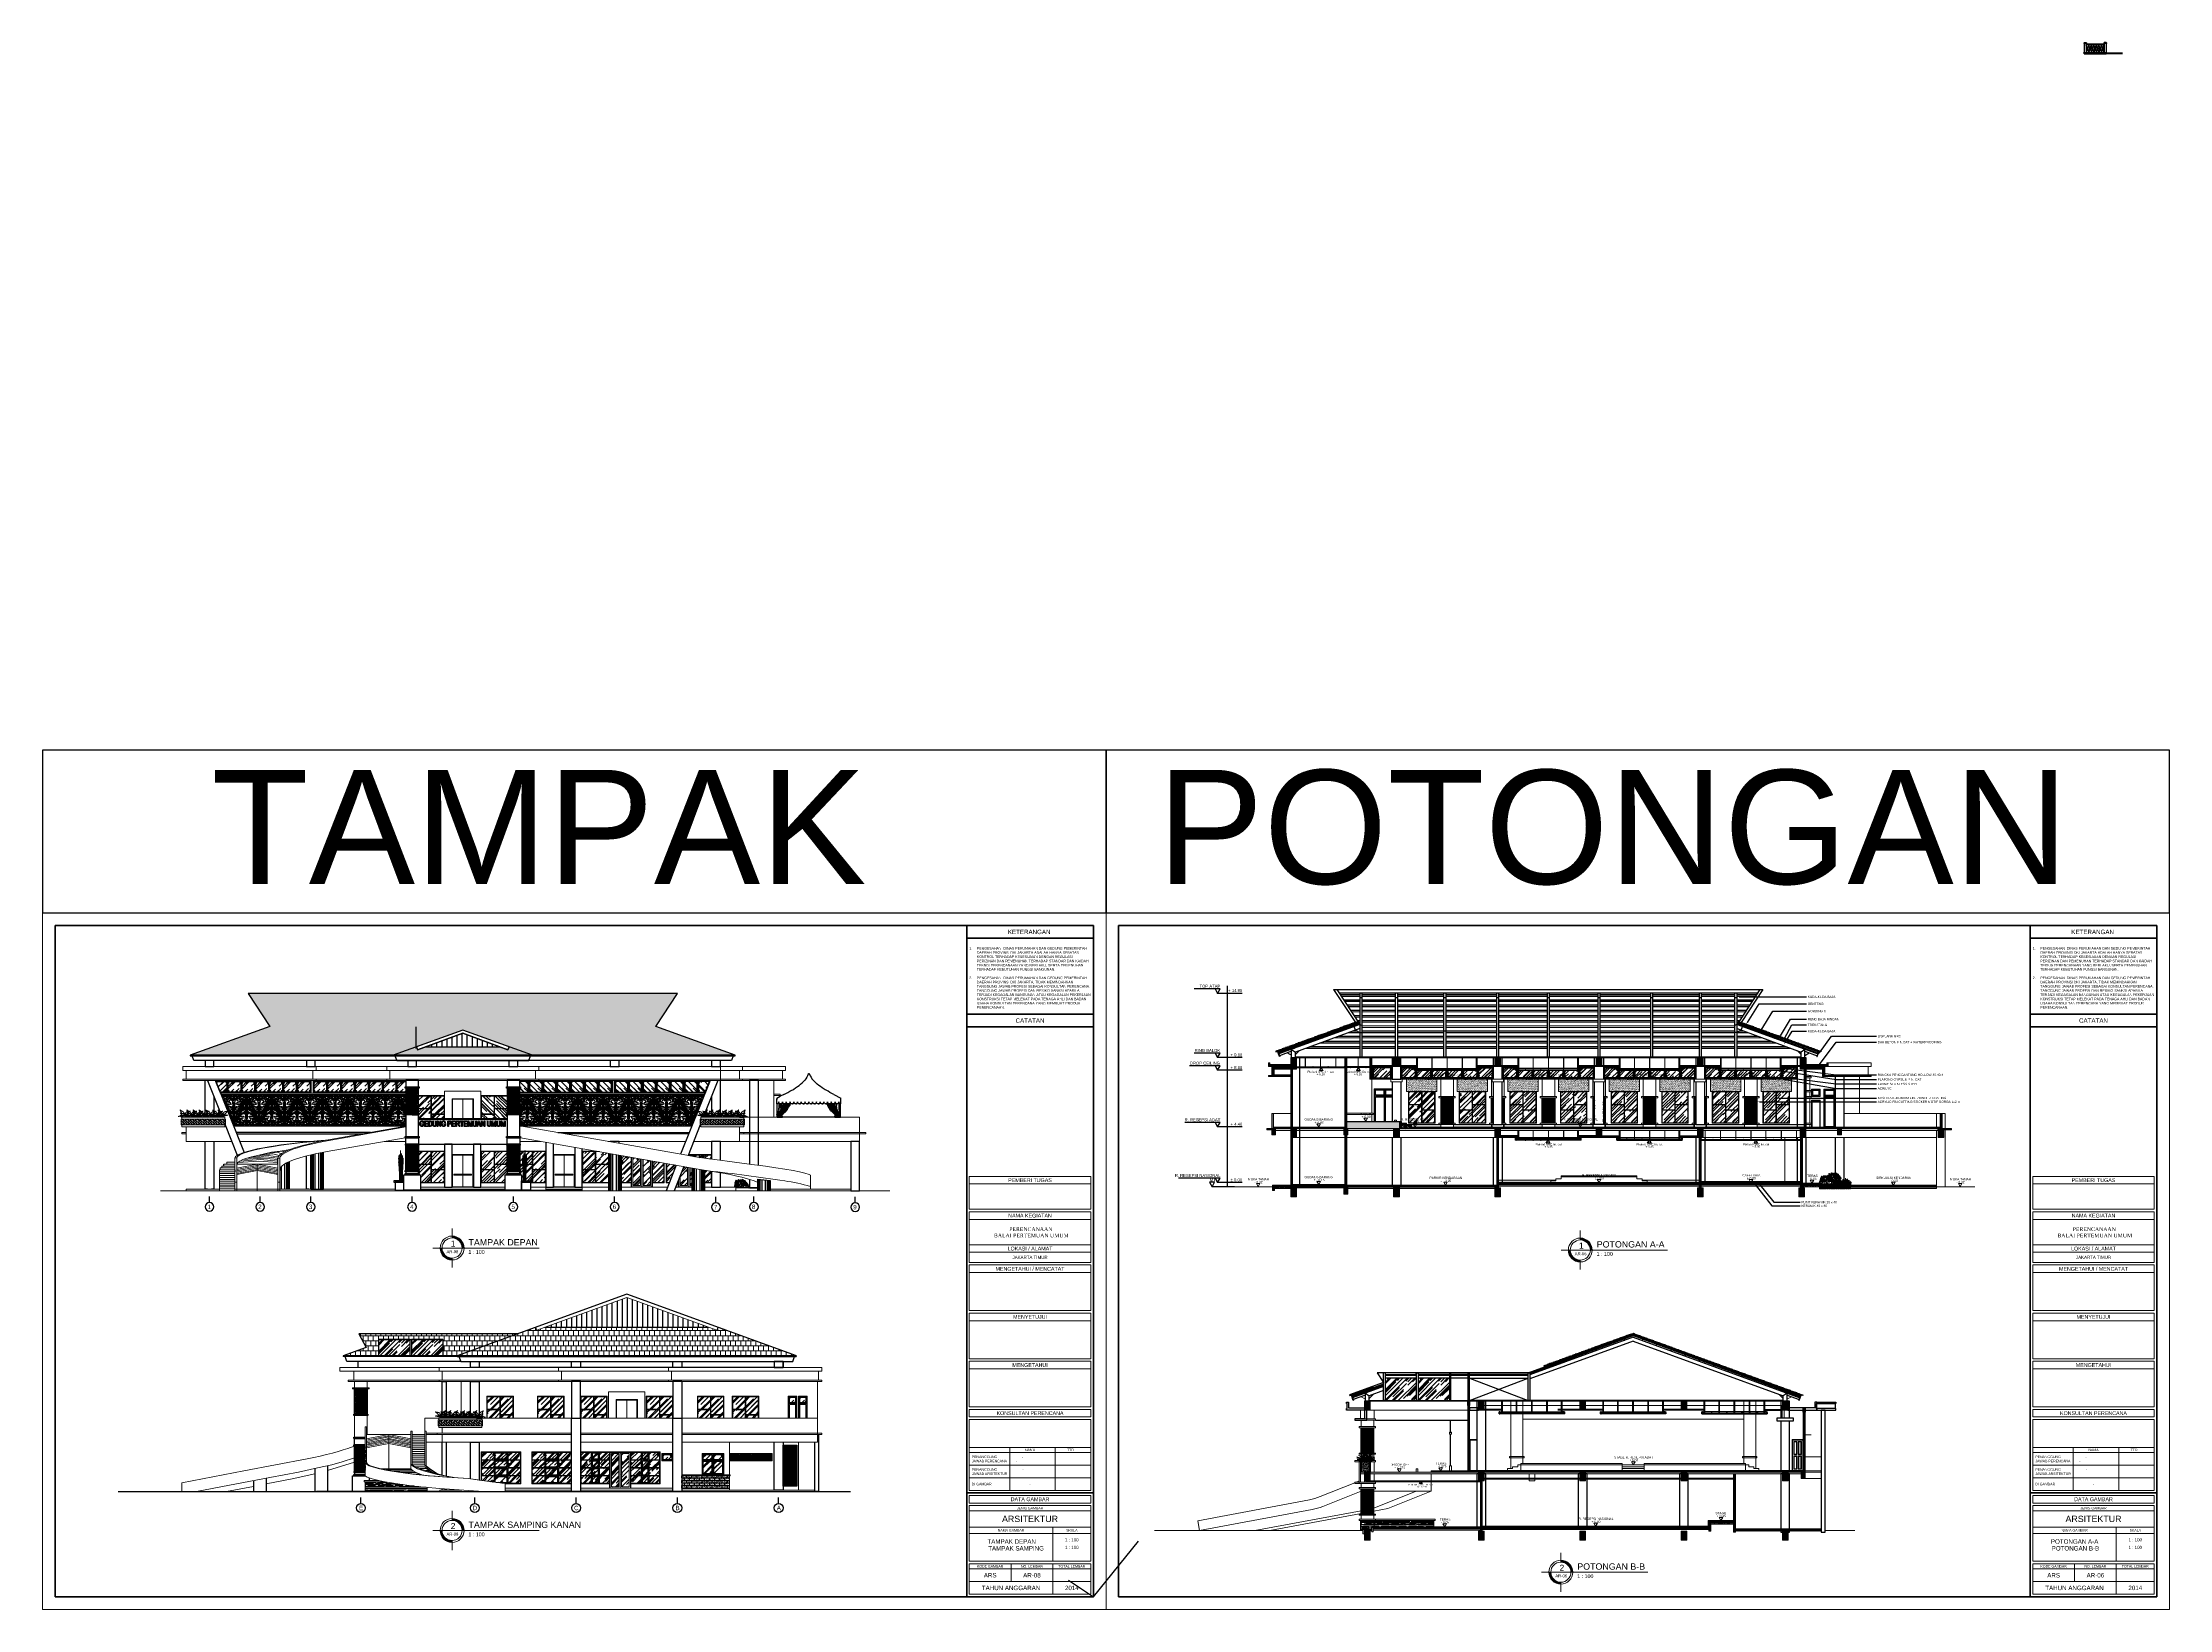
# Model space of a CAD drawing. Header units: inches. Extents: x 249 to 1192, y -18 to 440.
# Drawn here: x 585.2 to 753.2, y 225.5 to 349.2 of the extents above; entities that cross this region are included whole.
import ezdxf
from ezdxf import colors
from ezdxf.entities.mleader import LeaderData, LeaderLine
from ezdxf.enums import TextEntityAlignment as Align
from ezdxf.math import Vec2, Vec3

# ---------------------------------------------------------------- set-up
doc = ezdxf.new("R2010")
doc.units = ezdxf.units.IN
doc.header["$MEASUREMENT"] = 0
for name, color, linetype, lineweight in [('ACP', 15, 'Continuous', 15), ('ARSIR 1', 33, 'Continuous', 0), ('ARSIR BETON', 8, 'Continuous', 0), ('ARSIR GENTING', 32, 'Continuous', 5), ('ARSIR KERAMIK', 66, 'Continuous', 25), ('ARSIR WARNA', 66, 'Continuous', 0), ('BALOK', 3, 'Continuous', 20), ('BESI', 201, 'Continuous', 0), ('DIMENSI', 85, 'Continuous', 20), ('DINDING', 6, 'Continuous', 0), ('DINDING2', 137, 'Continuous', 20), ('GRS KOP', 1, 'Continuous', 40), ('KACA', 141, 'Continuous', 30), ('KOP', 7, 'Continuous', 20), ('KUSEN', 16, 'Continuous', 15), ('lan', 7, 'Continuous', 15), ('LANTAI', 135, 'Continuous', 9), ('PAGAR SITE', 6, 'Continuous', 30), ('TEXT (KET. POTONGAN)', 65, 'Continuous', 30), ('TEXT (KET. RUANG)', 7, 'Continuous', 5), ('TEXT (KETERANGAN)', 7, 'Continuous', 25), ('VEGETASI', 60, 'Continuous', 0)]:
    doc.layers.add(name, color=color, linetype=linetype, lineweight=lineweight)
for name, color, linetype in [('ARSIR DINDING', 64, 'Continuous'), ('ATAP', 123, 'Continuous'), ('FURNITURE', 11, 'Continuous'), ('GROUND', 36, 'Continuous'), ('KANSTEEN', 204, 'Continuous'), ('KOLOM', 5, 'Continuous'), ('KUDA-KUDA', 165, 'Continuous'), ('PLAFOND', 42, 'Continuous'), ('RUMPUT', 86, 'Continuous'), ('TEXT (POLA)', 105, 'Continuous')]:
    doc.layers.add(name, color=color, linetype=linetype)
doc.styles.add('ARIAL', font='arial.ttf')
doc.styles.add('R', font='romantic.ttf')
doc.styles.add('S', font='SIMPLEX', dxfattribs={"width": 1.1})
doc.styles.get("Standard").update_dxf_attribs({"font": 'arial.ttf'})
doc.linetypes.add('BATTING', pattern='A,0.0001,-0.1,[134,ltypeshp.shx,S=0.1,R=0,X=-0.1,Y=0],-0.2,[134,ltypeshp.shx,S=0.1,R=180,X=0.1,Y=0],-0.1', length=0.4001)
pattern_1 = [(45, (689.2115947, 236.187168), (-0.0044194174, 0.0044194174), []), (135, (689.2115947, 236.187168), (-0.0044194174, -0.0044194174), [])]
pattern_2 = [(45, (648.563447, 127.8283244), (-0.0044194174, 0.0044194174), []), (135, (648.563447, 127.8283244), (-0.0044194174, -0.0044194174), [])]
pattern_3 = [(45, (696.6282, 128.4433), (0.424264, 1.13137), [7.5, -1, 2.5, -0.5]), (45, (696.92163, 129.0903), (-0.82378, 0.116673), [1.5, -0.165, 3, -0.375]), (45, (696.50444, 128.92062), (1.601597, 2.0753584), [4, -0.7, 2, -0.5])]
pattern_4 = [(45, (642.863185, 127.8283244), (-0.0044194174, 0.0044194174), []), (135, (642.863185, 127.8283244), (-0.0044194174, -0.0044194174), [])]
pattern_5 = [(45, (648.563447, 123.1533244), (-0.0044194174, 0.0044194174), []), (135, (648.563447, 123.1533244), (-0.0044194174, -0.0044194174), [])]
pattern_6 = [(45, (687.563273, 127.8283244), (-0.0044194174, 0.0044194174), []), (135, (687.563273, 127.8283244), (-0.0044194174, -0.0044194174), [])]
pattern_7 = [(0, (688.437727, 128.103324), (0.025, 0.025), [0.0125, -0.0375]), (90, (688.443977, 128.097074), (-0.025, 0.025), [0.0125, -0.0375])]
pattern_8 = [(45, (585.4732, 361.98006), (0.424264, 1.1313708), [7.5, -1, 2.5, -0.5]), (45, (585.7667, 362.62706), (-0.8237794, 0.1166726), [1.5, -0.165, 3, -0.375]), (45, (585.34947, 362.45735), (1.6015969, 2.0753584), [4, -0.7, 2, -0.5])]
pattern_9 = [(135, (822.7221, 361.98006), (-0.424264, 1.1313708), [7.5, -1, 2.5, -0.5]), (135, (822.42865, 362.62706), (0.8237794, 0.1166726), [1.5, -0.165, 3, -0.375]), (135, (822.84585, 362.45735), (-1.6015969, 2.0753584), [4, -0.7, 2, -0.5])]
pattern_10 = [(45, (590.38884, 163.55916), (0.4242641, 1.1313708), [7.5, -1, 2.5, -0.5]), (45, (590.6823, 164.20616), (-0.8237794, 0.1166726), [1.5, -0.165, 3, -0.375]), (45, (590.2651, 164.03646), (1.60159686, 2.0753584), [4, -0.7, 2, -0.5])]
pattern_11 = [(45, (597.95135, 298.4637), (0.424264, 1.131371), [7.5, -1, 2.5, -0.5]), (45, (598.2448, 299.1107), (-0.8237794, 0.1166726), [1.5, -0.165, 3, -0.375]), (45, (597.8276, 298.941), (1.6015969, 2.0753584), [4, -0.7, 2, -0.5])]

# ---------------------------------------------------------------- blocks, each defined once
blk = doc.blocks.new('B1')
at = {"layer": 'ARSIR BETON'}
blk.add_hatch(color=256, dxfattribs=at).paths.add_polyline_path([(364.65, 149.93), (364.2, 149.93), (364.2, 149.23), (364.65, 149.23)])
at = {"layer": 'BALOK'}
blk.add_lwpolyline([(364.2, 149.93), (364.65, 149.93), (364.65, 149.23), (364.2, 149.23)], close=True, dxfattribs=at)
blk = doc.blocks.new('PEIL LANTAI')
at = {"color": 1}
blk.add_lwpolyline([(2106.66, 1042.58), (2106.8, 1042.34), (2106.94, 1042.58)], close=True, dxfattribs=at)
for tag, p in [('RUANG', (2106.83, 1042.78)), ('ELEVASI', (2106.83, 1042.55))]:
    blk.add_attdef(tag, text='', height=0.181).set_placement(p, align=Align.BOTTOM_CENTER)
blk = doc.blocks.new('GORGA')
blk.add_lwpolyline([(366.59, 151.19), (367.59, 151.19), (367.59, 149.19), (366.59, 149.19)], close=True)
blk.add_lwpolyline([(366.59, 151.19), (367.59, 151.19), (367.59, 149.19), (366.59, 149.19)], close=True)
at = {"lineweight": 9}
for points in [[(366.63, 151.16), (366.63, 151.16), (366.63, 151.15), (366.64, 151.15), (366.65, 151.16), (366.65, 151.16), (366.64, 151.16), (366.64, 151.16), (366.64, 151.16)], [(366.63, 151.16), (366.63, 151.16), (366.63, 151.15), (366.64, 151.15), (366.65, 151.16), (366.65, 151.16), (366.64, 151.16), (366.64, 151.16), (366.64, 151.16)], [(366.63, 151.13), (366.65, 151.12), (366.65, 151.11), (366.65, 151.09), (366.65, 151.08), (366.64, 151.07), (366.64, 151.07), (366.63, 151.06), (366.63, 151.07), (366.63, 151.07), (366.63, 151.11), (366.63, 151.12), (366.63, 151.13)], [(366.63, 151.13), (366.65, 151.12), (366.65, 151.11), (366.65, 151.09), (366.65, 151.08), (366.64, 151.07), (366.64, 151.07), (366.63, 151.06), (366.63, 151.07), (366.63, 151.07), (366.63, 151.11), (366.63, 151.12), (366.63, 151.13)], [(366.63, 151.04), (366.65, 151.03), (366.65, 151.02), (366.65, 151.01), (366.65, 151), (366.64, 150.99), (366.64, 150.98), (366.63, 150.98), (366.63, 150.98), (366.63, 150.99), (366.63, 151.02), (366.63, 151.04), (366.63, 151.04)], [(366.63, 151.04), (366.65, 151.03), (366.65, 151.02), (366.65, 151.01), (366.65, 151), (366.64, 150.99), (366.64, 150.98), (366.63, 150.98), (366.63, 150.98), (366.63, 150.99), (366.63, 151.02), (366.63, 151.04), (366.63, 151.04)], [(366.63, 150.96), (366.65, 150.95), (366.65, 150.94), (366.65, 150.93), (366.65, 150.92), (366.64, 150.91), (366.64, 150.9), (366.63, 150.9), (366.63, 150.9), (366.63, 150.91), (366.63, 150.94), (366.63, 150.96), (366.63, 150.96)], [(366.63, 150.96), (366.65, 150.95), (366.65, 150.94), (366.65, 150.93), (366.65, 150.92), (366.64, 150.91), (366.64, 150.9), (366.63, 150.9), (366.63, 150.9), (366.63, 150.91), (366.63, 150.94), (366.63, 150.96), (366.63, 150.96)], [(366.63, 150.87), (366.65, 150.86), (366.65, 150.85), (366.65, 150.84), (366.65, 150.82), (366.64, 150.81), (366.64, 150.81), (366.63, 150.81), (366.63, 150.81), (366.63, 150.82), (366.63, 150.85), (366.63, 150.86), (366.63, 150.87)], [(366.63, 150.87), (366.65, 150.86), (366.65, 150.85), (366.65, 150.84), (366.65, 150.82), (366.64, 150.81), (366.64, 150.81), (366.63, 150.81), (366.63, 150.81), (366.63, 150.82), (366.63, 150.85), (366.63, 150.86), (366.63, 150.87)], [(366.63, 150.77), (366.65, 150.76), (366.65, 150.75), (366.65, 150.73), (366.65, 150.72), (366.64, 150.71), (366.64, 150.71), (366.63, 150.71), (366.63, 150.71), (366.63, 150.72), (366.63, 150.75), (366.63, 150.76), (366.63, 150.77)], [(366.63, 150.77), (366.65, 150.76), (366.65, 150.75), (366.65, 150.73), (366.65, 150.72), (366.64, 150.71), (366.64, 150.71), (366.63, 150.71), (366.63, 150.71), (366.63, 150.72), (366.63, 150.75), (366.63, 150.76), (366.63, 150.77)], [(366.63, 150.67), (366.65, 150.66), (366.65, 150.65), (366.65, 150.64), (366.65, 150.62), (366.64, 150.61), (366.64, 150.61), (366.63, 150.61), (366.63, 150.61), (366.63, 150.62), (366.63, 150.65), (366.63, 150.66), (366.63, 150.67)], [(366.63, 150.67), (366.65, 150.66), (366.65, 150.65), (366.65, 150.64), (366.65, 150.62), (366.64, 150.61), (366.64, 150.61), (366.63, 150.61), (366.63, 150.61), (366.63, 150.62), (366.63, 150.65), (366.63, 150.66), (366.63, 150.67)], [(366.63, 150.58), (366.65, 150.57), (366.65, 150.56), (366.65, 150.54), (366.65, 150.53), (366.64, 150.52), (366.64, 150.52), (366.63, 150.52), (366.63, 150.52), (366.63, 150.53), (366.63, 150.56), (366.63, 150.57), (366.63, 150.58)], [(366.63, 150.58), (366.65, 150.57), (366.65, 150.56), (366.65, 150.54), (366.65, 150.53), (366.64, 150.52), (366.64, 150.52), (366.63, 150.52), (366.63, 150.52), (366.63, 150.53), (366.63, 150.56), (366.63, 150.57), (366.63, 150.58)], [(366.63, 150.49), (366.65, 150.48), (366.65, 150.47), (366.65, 150.46), (366.65, 150.44), (366.64, 150.43), (366.64, 150.43), (366.63, 150.43), (366.63, 150.43), (366.63, 150.44), (366.63, 150.47), (366.63, 150.48), (366.63, 150.49)], [(366.63, 150.49), (366.65, 150.48), (366.65, 150.47), (366.65, 150.46), (366.65, 150.44), (366.64, 150.43), (366.64, 150.43), (366.63, 150.43), (366.63, 150.43), (366.63, 150.44), (366.63, 150.47), (366.63, 150.48), (366.63, 150.49)], [(366.63, 150.4), (366.65, 150.39), (366.65, 150.38), (366.65, 150.37), (366.65, 150.35), (366.64, 150.34), (366.64, 150.34), (366.63, 150.34), (366.63, 150.34), (366.63, 150.35), (366.63, 150.38), (366.63, 150.39), (366.63, 150.4)], [(366.63, 150.4), (366.65, 150.39), (366.65, 150.38), (366.65, 150.37), (366.65, 150.35), (366.64, 150.34), (366.64, 150.34), (366.63, 150.34), (366.63, 150.34), (366.63, 150.35), (366.63, 150.38), (366.63, 150.39), (366.63, 150.4)], [(366.63, 150.31), (366.65, 150.3), (366.65, 150.29), (366.65, 150.28), (366.65, 150.27), (366.64, 150.25), (366.64, 150.25), (366.63, 150.25), (366.63, 150.25), (366.63, 150.26), (366.63, 150.29), (366.63, 150.31), (366.63, 150.31)], [(366.63, 150.31), (366.65, 150.3), (366.65, 150.29), (366.65, 150.28), (366.65, 150.27), (366.64, 150.25), (366.64, 150.25), (366.63, 150.25), (366.63, 150.25), (366.63, 150.26), (366.63, 150.29), (366.63, 150.31), (366.63, 150.31)], [(366.63, 150.22), (366.65, 150.21), (366.65, 150.2), (366.65, 150.19), (366.65, 150.18), (366.64, 150.16), (366.64, 150.16), (366.63, 150.16), (366.63, 150.16), (366.63, 150.17), (366.63, 150.2), (366.63, 150.21), (366.63, 150.22)], [(366.63, 150.22), (366.65, 150.21), (366.65, 150.2), (366.65, 150.19), (366.65, 150.18), (366.64, 150.16), (366.64, 150.16), (366.63, 150.16), (366.63, 150.16), (366.63, 150.17), (366.63, 150.2), (366.63, 150.21), (366.63, 150.22)], [(366.63, 150.13), (366.65, 150.12), (366.65, 150.11), (366.65, 150.09), (366.65, 150.08), (366.64, 150.07), (366.64, 150.07), (366.63, 150.07), (366.63, 150.07), (366.63, 150.07), (366.63, 150.11), (366.63, 150.12), (366.63, 150.13)], [(366.63, 150.13), (366.65, 150.12), (366.65, 150.11), (366.65, 150.09), (366.65, 150.08), (366.64, 150.07), (366.64, 150.07), (366.63, 150.07), (366.63, 150.07), (366.63, 150.07), (366.63, 150.11), (366.63, 150.12), (366.63, 150.13)], [(366.63, 150.04), (366.65, 150.03), (366.65, 150.02), (366.65, 150), (366.65, 149.99), (366.64, 149.98), (366.64, 149.98), (366.63, 149.98), (366.63, 149.98), (366.63, 149.99), (366.63, 150.02), (366.63, 150.03), (366.63, 150.04)], [(366.63, 150.04), (366.65, 150.03), (366.65, 150.02), (366.65, 150), (366.65, 149.99), (366.64, 149.98), (366.64, 149.98), (366.63, 149.98), (366.63, 149.98), (366.63, 149.99), (366.63, 150.02), (366.63, 150.03), (366.63, 150.04)], [(366.63, 149.95), (366.65, 149.94), (366.65, 149.93), (366.65, 149.92), (366.65, 149.9), (366.64, 149.89), (366.64, 149.89), (366.63, 149.89), (366.63, 149.89), (366.63, 149.9), (366.63, 149.93), (366.63, 149.94), (366.63, 149.95)], [(366.63, 149.95), (366.65, 149.94), (366.65, 149.93), (366.65, 149.92), (366.65, 149.9), (366.64, 149.89), (366.64, 149.89), (366.63, 149.89), (366.63, 149.89), (366.63, 149.9), (366.63, 149.93), (366.63, 149.94), (366.63, 149.95)], [(366.63, 149.85), (366.65, 149.84), (366.65, 149.83), (366.65, 149.82), (366.65, 149.81), (366.64, 149.8), (366.64, 149.79), (366.63, 149.79), (366.63, 149.79), (366.63, 149.8), (366.63, 149.83), (366.63, 149.85), (366.63, 149.85)], [(366.63, 149.85), (366.65, 149.84), (366.65, 149.83), (366.65, 149.82), (366.65, 149.81), (366.64, 149.8), (366.64, 149.79), (366.63, 149.79), (366.63, 149.79), (366.63, 149.8), (366.63, 149.83), (366.63, 149.85), (366.63, 149.85)], [(366.63, 149.76), (366.65, 149.75), (366.65, 149.74), (366.65, 149.72), (366.65, 149.71), (366.64, 149.7), (366.64, 149.7), (366.63, 149.7), (366.63, 149.7), (366.63, 149.71), (366.63, 149.74), (366.63, 149.75), (366.63, 149.76)], [(366.63, 149.76), (366.65, 149.75), (366.65, 149.74), (366.65, 149.72), (366.65, 149.71), (366.64, 149.7), (366.64, 149.7), (366.63, 149.7), (366.63, 149.7), (366.63, 149.71), (366.63, 149.74), (366.63, 149.75), (366.63, 149.76)], [(366.63, 149.66), (366.65, 149.65), (366.65, 149.64), (366.65, 149.63), (366.65, 149.61), (366.64, 149.6), (366.64, 149.6), (366.63, 149.6), (366.63, 149.6), (366.63, 149.61), (366.63, 149.64), (366.63, 149.65), (366.63, 149.66)], [(366.63, 149.66), (366.65, 149.65), (366.65, 149.64), (366.65, 149.63), (366.65, 149.61), (366.64, 149.6), (366.64, 149.6), (366.63, 149.6), (366.63, 149.6), (366.63, 149.61), (366.63, 149.64), (366.63, 149.65), (366.63, 149.66)], [(366.63, 149.57), (366.65, 149.56), (366.65, 149.55), (366.65, 149.54), (366.65, 149.53), (366.64, 149.51), (366.64, 149.51), (366.63, 149.51), (366.63, 149.51), (366.63, 149.52), (366.63, 149.55), (366.63, 149.57), (366.63, 149.57)], [(366.63, 149.57), (366.65, 149.56), (366.65, 149.55), (366.65, 149.54), (366.65, 149.53), (366.64, 149.51), (366.64, 149.51), (366.63, 149.51), (366.63, 149.51), (366.63, 149.52), (366.63, 149.55), (366.63, 149.57), (366.63, 149.57)], [(366.67, 151.11), (366.67, 151.11), (366.67, 151.11), (366.68, 151.11), (366.68, 151.11), (366.68, 151.11), (366.68, 151.11), (366.68, 151.11), (366.68, 151.11), (366.68, 151.11), (366.68, 151.1), (366.69, 151.08), (366.69, 151.06), (366.69, 151.04), (366.7, 151.02), (366.7, 151), (366.7, 150.98), (366.69, 150.97), (366.69, 150.95), (366.68, 150.94), (366.68, 150.93), (366.68, 150.92), (366.67, 150.92), (366.67, 150.92), (366.67, 150.92), (366.67, 150.92), (366.67, 150.92), (366.67, 150.92), (366.67, 150.93), (366.66, 150.95), (366.65, 150.96), (366.65, 150.98), (366.65, 150.99), (366.65, 151.01), (366.65, 151.03), (366.66, 151.05), (366.66, 151.07), (366.67, 151.09), (366.67, 151.1), (366.67, 151.11), (366.67, 151.11), (366.67, 151.11), (366.67, 151.11), (366.67, 151.11), (366.67, 151.11), (366.67, 151.11), (366.67, 151.11), (366.67, 151.11), (366.67, 151.11)], [(366.67, 151.11), (366.67, 151.11), (366.67, 151.11), (366.68, 151.11), (366.68, 151.11), (366.68, 151.11), (366.68, 151.11), (366.68, 151.11), (366.68, 151.11), (366.68, 151.11), (366.68, 151.1), (366.69, 151.08), (366.69, 151.06), (366.69, 151.04), (366.7, 151.02), (366.7, 151), (366.7, 150.98), (366.69, 150.97), (366.69, 150.95), (366.68, 150.94), (366.68, 150.93), (366.68, 150.92), (366.67, 150.92), (366.67, 150.92), (366.67, 150.92), (366.67, 150.92), (366.67, 150.92), (366.67, 150.92), (366.67, 150.93), (366.66, 150.95), (366.65, 150.96), (366.65, 150.98), (366.65, 150.99), (366.65, 151.01), (366.65, 151.03), (366.66, 151.05), (366.66, 151.07), (366.67, 151.09), (366.67, 151.1), (366.67, 151.11), (366.67, 151.11), (366.67, 151.11), (366.67, 151.11), (366.67, 151.11), (366.67, 151.11), (366.67, 151.11), (366.67, 151.11), (366.67, 151.11), (366.67, 151.11)], [(366.68, 151.16), (366.68, 151.16), (366.68, 151.16), (366.69, 151.16), (366.69, 151.15), (366.68, 151.15), (366.68, 151.15), (366.68, 151.14), (366.68, 151.14), (366.68, 151.14), (366.68, 151.14), (366.68, 151.14), (366.67, 151.14), (366.67, 151.14), (366.67, 151.14), (366.67, 151.15), (366.66, 151.15), (366.66, 151.15), (366.66, 151.16), (366.67, 151.16), (366.67, 151.16), (366.67, 151.16), (366.67, 151.16), (366.67, 151.16), (366.67, 151.16), (366.67, 151.16), (366.68, 151.16)], [(366.68, 151.16), (366.68, 151.16), (366.68, 151.16), (366.69, 151.16), (366.69, 151.15), (366.68, 151.15), (366.68, 151.15), (366.68, 151.14), (366.68, 151.14), (366.68, 151.14), (366.68, 151.14), (366.68, 151.14), (366.67, 151.14), (366.67, 151.14), (366.67, 151.14), (366.67, 151.15), (366.66, 151.15), (366.66, 151.15), (366.66, 151.16), (366.67, 151.16), (366.67, 151.16), (366.67, 151.16), (366.67, 151.16), (366.67, 151.16), (366.67, 151.16), (366.67, 151.16), (366.68, 151.16)], [(366.68, 150.47), (366.68, 150.48), (366.68, 150.49), (366.69, 150.5), (366.69, 150.51), (366.69, 150.51), (366.7, 150.52), (366.71, 150.51), (366.71, 150.51), (366.72, 150.5), (366.72, 150.5), (366.73, 150.49), (366.73, 150.49), (366.73, 150.49), (366.73, 150.49), (366.72, 150.49), (366.71, 150.49), (366.7, 150.49), (366.7, 150.48), (366.69, 150.48), (366.68, 150.47)], [(366.68, 150.47), (366.68, 150.48), (366.68, 150.49), (366.69, 150.5), (366.69, 150.51), (366.69, 150.51), (366.7, 150.52), (366.71, 150.51), (366.71, 150.51), (366.72, 150.5), (366.72, 150.5), (366.73, 150.49), (366.73, 150.49), (366.73, 150.49), (366.73, 150.49), (366.72, 150.49), (366.71, 150.49), (366.7, 150.49), (366.7, 150.48), (366.69, 150.48), (366.68, 150.47)], [(366.69, 151.13), (366.71, 151.09), (366.73, 151.07), (366.74, 151.06), (366.75, 151.06), (366.75, 151.06), (366.74, 151.08), (366.72, 151.11), (366.69, 151.13)], [(366.69, 151.13), (366.71, 151.09), (366.73, 151.07), (366.74, 151.06), (366.75, 151.06), (366.75, 151.06), (366.74, 151.08), (366.72, 151.11), (366.69, 151.13)], [(366.69, 150.36), (366.7, 150.37), (366.7, 150.37), (366.71, 150.37), (366.72, 150.37), (366.72, 150.37), (366.73, 150.37), (366.73, 150.36), (366.73, 150.36), (366.73, 150.36), (366.74, 150.37), (366.74, 150.37), (366.74, 150.38), (366.74, 150.39), (366.74, 150.4), (366.74, 150.4), (366.74, 150.4), (366.74, 150.4), (366.73, 150.41), (366.72, 150.42), (366.71, 150.42), (366.7, 150.42), (366.7, 150.41), (366.69, 150.4), (366.69, 150.4), (366.69, 150.4), (366.69, 150.4), (366.69, 150.4), (366.69, 150.4), (366.69, 150.39), (366.69, 150.37), (366.69, 150.37), (366.69, 150.36), (366.69, 150.36)], [(366.69, 150.36), (366.7, 150.37), (366.7, 150.37), (366.71, 150.37), (366.72, 150.37), (366.72, 150.37), (366.73, 150.37), (366.73, 150.36), (366.73, 150.36), (366.73, 150.36), (366.74, 150.37), (366.74, 150.37), (366.74, 150.38), (366.74, 150.39), (366.74, 150.4), (366.74, 150.4), (366.74, 150.4), (366.74, 150.4), (366.73, 150.41), (366.72, 150.42), (366.71, 150.42), (366.7, 150.42), (366.7, 150.41), (366.69, 150.4), (366.69, 150.4), (366.69, 150.4), (366.69, 150.4), (366.69, 150.4), (366.69, 150.4), (366.69, 150.39), (366.69, 150.37), (366.69, 150.37), (366.69, 150.36), (366.69, 150.36)], [(366.69, 150.14), (366.69, 150.14), (366.69, 150.14), (366.69, 150.13), (366.69, 150.13), (366.69, 150.13), (366.69, 150.12), (366.69, 150.11), (366.69, 150.11), (366.69, 150.09), (366.69, 150.07), (366.69, 150.06), (366.69, 150.05), (366.69, 150.04), (366.69, 150.04), (366.69, 150.04), (366.69, 150.04), (366.69, 150.04), (366.69, 150.04), (366.69, 150.04), (366.7, 150.04), (366.7, 150.04), (366.7, 150.05), (366.71, 150.05), (366.71, 150.05), (366.71, 150.05), (366.71, 150.06), (366.71, 150.06), (366.71, 150.07), (366.7, 150.07), (366.7, 150.07), (366.7, 150.08), (366.7, 150.09), (366.7, 150.09), (366.7, 150.09), (366.69, 150.1), (366.69, 150.1), (366.69, 150.11), (366.69, 150.12), (366.69, 150.13), (366.69, 150.14)], [(366.69, 150.14), (366.69, 150.14), (366.69, 150.14), (366.69, 150.13), (366.69, 150.13), (366.69, 150.13), (366.69, 150.12), (366.69, 150.11), (366.69, 150.11), (366.69, 150.09), (366.69, 150.07), (366.69, 150.06), (366.69, 150.05), (366.69, 150.04), (366.69, 150.04), (366.69, 150.04), (366.69, 150.04), (366.69, 150.04), (366.69, 150.04), (366.69, 150.04), (366.7, 150.04), (366.7, 150.04), (366.7, 150.05), (366.71, 150.05), (366.71, 150.05), (366.71, 150.05), (366.71, 150.06), (366.71, 150.06), (366.71, 150.07), (366.7, 150.07), (366.7, 150.07), (366.7, 150.08), (366.7, 150.09), (366.7, 150.09), (366.7, 150.09), (366.69, 150.1), (366.69, 150.1), (366.69, 150.11), (366.69, 150.12), (366.69, 150.13), (366.69, 150.14)], [(366.69, 149.92), (366.7, 149.93), (366.7, 149.94), (366.71, 149.95), (366.71, 149.97), (366.7, 149.97), (366.69, 149.98), (366.69, 149.98), (366.69, 149.97), (366.69, 149.95), (366.69, 149.93), (366.69, 149.93), (366.69, 149.92)], [(366.69, 149.92), (366.7, 149.93), (366.7, 149.94), (366.71, 149.95), (366.71, 149.97), (366.7, 149.97), (366.69, 149.98), (366.69, 149.98), (366.69, 149.97), (366.69, 149.95), (366.69, 149.93), (366.69, 149.93), (366.69, 149.92)], [(366.69, 149.8), (366.7, 149.79), (366.71, 149.78), (366.7, 149.78), (366.7, 149.77), (366.69, 149.75), (366.69, 149.73), (366.69, 149.74), (366.69, 149.74), (366.69, 149.77), (366.69, 149.79), (366.69, 149.8), (366.69, 149.8)], [(366.69, 149.8), (366.7, 149.79), (366.71, 149.78), (366.7, 149.78), (366.7, 149.77), (366.69, 149.75), (366.69, 149.73), (366.69, 149.74), (366.69, 149.74), (366.69, 149.77), (366.69, 149.79), (366.69, 149.8), (366.69, 149.8)], [(366.7, 151.16), (366.7, 151.16), (366.71, 151.15), (366.72, 151.15), (366.72, 151.14), (366.74, 151.14), (366.76, 151.13), (366.78, 151.13), (366.8, 151.13), (366.82, 151.14), (366.84, 151.14), (366.86, 151.15), (366.87, 151.15), (366.87, 151.15), (366.88, 151.16), (366.88, 151.16), (366.88, 151.16), (366.88, 151.16), (366.88, 151.16), (366.87, 151.16), (366.87, 151.16), (366.86, 151.16), (366.85, 151.16), (366.84, 151.16), (366.83, 151.16), (366.81, 151.16), (366.76, 151.16), (366.73, 151.16), (366.72, 151.16), (366.72, 151.16), (366.71, 151.16), (366.7, 151.16), (366.7, 151.16), (366.7, 151.16)], [(366.7, 151.16), (366.7, 151.16), (366.71, 151.15), (366.72, 151.15), (366.72, 151.14), (366.74, 151.14), (366.76, 151.13), (366.78, 151.13), (366.8, 151.13), (366.82, 151.14), (366.84, 151.14), (366.86, 151.15), (366.87, 151.15), (366.87, 151.15), (366.88, 151.16), (366.88, 151.16), (366.88, 151.16), (366.88, 151.16), (366.88, 151.16), (366.87, 151.16), (366.87, 151.16), (366.86, 151.16), (366.85, 151.16), (366.84, 151.16), (366.83, 151.16), (366.81, 151.16), (366.76, 151.16), (366.73, 151.16), (366.72, 151.16), (366.72, 151.16), (366.71, 151.16), (366.7, 151.16), (366.7, 151.16), (366.7, 151.16)], [(366.71, 151.06), (366.71, 151.04), (366.72, 151.01), (366.72, 151.02), (366.73, 151.03), (366.73, 151.04), (366.73, 151.04), (366.72, 151.05), (366.71, 151.05)], [(366.71, 151.06), (366.71, 151.04), (366.72, 151.01), (366.72, 151.02), (366.73, 151.03), (366.73, 151.04), (366.73, 151.04), (366.72, 151.05), (366.71, 151.05)], [(366.75, 151.11), (366.76, 151.1), (366.77, 151.08), (366.78, 151.09), (366.8, 151.1), (366.8, 151.11), (366.79, 151.11), (366.77, 151.11), (366.76, 151.11)], [(366.75, 151.11), (366.76, 151.1), (366.77, 151.08), (366.78, 151.09), (366.8, 151.1), (366.8, 151.11), (366.79, 151.11), (366.77, 151.11), (366.76, 151.11)], [(366.76, 150.79), (366.76, 150.77), (366.77, 150.76), (366.77, 150.75), (366.77, 150.74), (366.78, 150.73), (366.78, 150.72), (366.78, 150.72), (366.79, 150.71), (366.79, 150.71), (366.8, 150.71), (366.8, 150.71), (366.8, 150.71), (366.81, 150.71), (366.81, 150.72), (366.81, 150.72), (366.81, 150.73), (366.81, 150.73), (366.81, 150.74), (366.81, 150.75), (366.81, 150.76), (366.8, 150.77), (366.8, 150.78), (366.8, 150.78), (366.8, 150.78), (366.8, 150.78), (366.8, 150.78), (366.8, 150.78), (366.79, 150.78), (366.78, 150.78), (366.78, 150.78), (366.77, 150.78), (366.76, 150.79)], [(366.76, 150.79), (366.76, 150.77), (366.77, 150.76), (366.77, 150.75), (366.77, 150.74), (366.78, 150.73), (366.78, 150.72), (366.78, 150.72), (366.79, 150.71), (366.79, 150.71), (366.8, 150.71), (366.8, 150.71), (366.8, 150.71), (366.81, 150.71), (366.81, 150.72), (366.81, 150.72), (366.81, 150.73), (366.81, 150.73), (366.81, 150.74), (366.81, 150.75), (366.81, 150.76), (366.8, 150.77), (366.8, 150.78), (366.8, 150.78), (366.8, 150.78), (366.8, 150.78), (366.8, 150.78), (366.8, 150.78), (366.79, 150.78), (366.78, 150.78), (366.78, 150.78), (366.77, 150.78), (366.76, 150.79)], [(366.78, 150.93), (366.78, 150.92), (366.77, 150.91), (366.77, 150.9), (366.77, 150.89), (366.77, 150.88), (366.77, 150.87), (366.77, 150.87), (366.77, 150.86), (366.77, 150.85), (366.78, 150.85), (366.78, 150.85), (366.78, 150.85), (366.79, 150.85), (366.79, 150.85), (366.79, 150.85), (366.8, 150.85), (366.8, 150.86), (366.8, 150.86), (366.81, 150.87), (366.81, 150.88), (366.81, 150.89), (366.81, 150.89), (366.81, 150.89), (366.81, 150.89), (366.81, 150.89), (366.81, 150.89), (366.8, 150.9), (366.79, 150.9), (366.79, 150.91), (366.78, 150.92), (366.78, 150.93), (366.78, 150.93)], [(366.78, 150.93), (366.78, 150.92), (366.77, 150.91), (366.77, 150.9), (366.77, 150.89), (366.77, 150.88), (366.77, 150.87), (366.77, 150.87), (366.77, 150.86), (366.77, 150.85), (366.78, 150.85), (366.78, 150.85), (366.78, 150.85), (366.79, 150.85), (366.79, 150.85), (366.79, 150.85), (366.8, 150.85), (366.8, 150.86), (366.8, 150.86), (366.81, 150.87), (366.81, 150.88), (366.81, 150.89), (366.81, 150.89), (366.81, 150.89), (366.81, 150.89), (366.81, 150.89), (366.81, 150.89), (366.8, 150.9), (366.79, 150.9), (366.79, 150.91), (366.78, 150.92), (366.78, 150.93), (366.78, 150.93)], [(366.77, 149.61), (366.77, 149.6), (366.77, 149.59), (366.77, 149.59), (366.77, 149.58), (366.78, 149.57), (366.78, 149.57), (366.79, 149.56), (366.8, 149.57), (366.8, 149.57), (366.81, 149.57), (366.81, 149.58), (366.81, 149.59), (366.81, 149.6), (366.81, 149.6), (366.81, 149.6), (366.81, 149.6), (366.81, 149.6), (366.8, 149.6), (366.79, 149.6), (366.78, 149.6), (366.78, 149.61), (366.77, 149.61)], [(366.77, 149.61), (366.77, 149.6), (366.77, 149.59), (366.77, 149.59), (366.77, 149.58), (366.78, 149.57), (366.78, 149.57), (366.79, 149.56), (366.8, 149.57), (366.8, 149.57), (366.81, 149.57), (366.81, 149.58), (366.81, 149.59), (366.81, 149.6), (366.81, 149.6), (366.81, 149.6), (366.81, 149.6), (366.81, 149.6), (366.8, 149.6), (366.79, 149.6), (366.78, 149.6), (366.78, 149.61), (366.77, 149.61)], [(366.78, 149.7), (366.78, 149.69), (366.78, 149.68), (366.78, 149.67), (366.79, 149.67), (366.79, 149.67), (366.8, 149.66), (366.8, 149.66), (366.81, 149.67), (366.81, 149.67), (366.82, 149.68), (366.82, 149.68), (366.82, 149.68), (366.82, 149.68), (366.81, 149.68), (366.81, 149.68), (366.8, 149.69), (366.79, 149.69), (366.79, 149.7), (366.78, 149.7)], [(366.78, 149.7), (366.78, 149.69), (366.78, 149.68), (366.78, 149.67), (366.79, 149.67), (366.79, 149.67), (366.8, 149.66), (366.8, 149.66), (366.81, 149.67), (366.81, 149.67), (366.82, 149.68), (366.82, 149.68), (366.82, 149.68), (366.82, 149.68), (366.81, 149.68), (366.81, 149.68), (366.8, 149.69), (366.79, 149.69), (366.79, 149.7), (366.78, 149.7)], [(366.79, 150.31), (366.81, 150.32), (366.82, 150.33), (366.83, 150.33), (366.85, 150.32), (366.86, 150.32), (366.86, 150.31), (366.86, 150.31), (366.86, 150.31), (366.85, 150.32), (366.82, 150.32), (366.79, 150.31)], [(366.79, 150.31), (366.81, 150.32), (366.82, 150.33), (366.83, 150.33), (366.85, 150.32), (366.86, 150.32), (366.86, 150.31), (366.86, 150.31), (366.86, 150.31), (366.85, 150.32), (366.82, 150.32), (366.79, 150.31)], [(366.79, 150), (366.8, 150), (366.81, 150), (366.81, 150), (366.82, 150), (366.82, 150), (366.82, 149.99), (366.82, 149.99), (366.81, 149.98), (366.8, 149.98), (366.8, 149.97), (366.79, 149.96), (366.79, 149.96), (366.79, 149.96), (366.79, 149.96), (366.79, 149.97), (366.79, 149.98), (366.79, 149.99), (366.79, 150)], [(366.79, 150), (366.8, 150), (366.81, 150), (366.81, 150), (366.82, 150), (366.82, 150), (366.82, 149.99), (366.82, 149.99), (366.81, 149.98), (366.8, 149.98), (366.8, 149.97), (366.79, 149.96), (366.79, 149.96), (366.79, 149.96), (366.79, 149.96), (366.79, 149.97), (366.79, 149.98), (366.79, 149.99), (366.79, 150)], [(366.82, 149.8), (366.82, 149.79), (366.81, 149.79), (366.81, 149.78), (366.81, 149.77), (366.81, 149.76), (366.81, 149.75), (366.82, 149.75), (366.82, 149.75), (366.83, 149.74), (366.84, 149.75), (366.84, 149.75), (366.85, 149.76), (366.85, 149.77), (366.85, 149.77), (366.85, 149.77), (366.85, 149.77), (366.85, 149.77), (366.84, 149.77), (366.84, 149.78), (366.83, 149.78), (366.83, 149.79), (366.82, 149.8)], [(366.82, 149.8), (366.82, 149.79), (366.81, 149.79), (366.81, 149.78), (366.81, 149.77), (366.81, 149.76), (366.81, 149.75), (366.82, 149.75), (366.82, 149.75), (366.83, 149.74), (366.84, 149.75), (366.84, 149.75), (366.85, 149.76), (366.85, 149.77), (366.85, 149.77), (366.85, 149.77), (366.85, 149.77), (366.85, 149.77), (366.84, 149.77), (366.84, 149.78), (366.83, 149.78), (366.83, 149.79), (366.82, 149.8)], [(366.89, 151), (366.88, 151), (366.87, 150.99), (366.86, 150.98), (366.86, 150.98), (366.85, 150.97), (366.84, 150.97), (366.84, 150.97), (366.83, 150.97), (366.83, 150.97), (366.83, 150.97), (366.82, 150.98), (366.82, 150.98), (366.82, 150.98), (366.82, 150.99), (366.83, 151), (366.83, 151), (366.83, 151.01), (366.84, 151.02), (366.85, 151.02), (366.86, 151.03), (366.87, 151.04), (366.87, 151.04), (366.87, 151.04), (366.87, 151.04), (366.87, 151.04), (366.87, 151.04), (366.87, 151.04), (366.87, 151.03), (366.87, 151.02), (366.88, 151.02), (366.88, 151.01), (366.89, 151)], [(366.89, 151), (366.88, 151), (366.87, 150.99), (366.86, 150.98), (366.86, 150.98), (366.85, 150.97), (366.84, 150.97), (366.84, 150.97), (366.83, 150.97), (366.83, 150.97), (366.83, 150.97), (366.82, 150.98), (366.82, 150.98), (366.82, 150.98), (366.82, 150.99), (366.83, 151), (366.83, 151), (366.83, 151.01), (366.84, 151.02), (366.85, 151.02), (366.86, 151.03), (366.87, 151.04), (366.87, 151.04), (366.87, 151.04), (366.87, 151.04), (366.87, 151.04), (366.87, 151.04), (366.87, 151.04), (366.87, 151.03), (366.87, 151.02), (366.88, 151.02), (366.88, 151.01), (366.89, 151)], [(366.83, 150.66), (366.84, 150.65), (366.85, 150.64), (366.86, 150.63), (366.87, 150.62), (366.88, 150.62), (366.88, 150.62), (366.89, 150.61), (366.9, 150.61), (366.9, 150.61), (366.91, 150.62), (366.91, 150.62), (366.91, 150.62), (366.91, 150.62), (366.91, 150.63), (366.91, 150.63), (366.91, 150.64), (366.9, 150.64), (366.9, 150.65), (366.89, 150.66), (366.88, 150.66), (366.87, 150.67), (366.87, 150.67), (366.87, 150.67), (366.87, 150.67), (366.87, 150.67), (366.87, 150.67), (366.87, 150.67), (366.86, 150.67), (366.85, 150.66), (366.85, 150.66), (366.84, 150.65), (366.83, 150.65), (366.83, 150.66)], [(366.83, 150.66), (366.84, 150.65), (366.85, 150.64), (366.86, 150.63), (366.87, 150.62), (366.88, 150.62), (366.88, 150.62), (366.89, 150.61), (366.9, 150.61), (366.9, 150.61), (366.91, 150.62), (366.91, 150.62), (366.91, 150.62), (366.91, 150.62), (366.91, 150.63), (366.91, 150.63), (366.91, 150.64), (366.9, 150.64), (366.9, 150.65), (366.89, 150.66), (366.88, 150.66), (366.87, 150.67), (366.87, 150.67), (366.87, 150.67), (366.87, 150.67), (366.87, 150.67), (366.87, 150.67), (366.87, 150.67), (366.86, 150.67), (366.85, 150.66), (366.85, 150.66), (366.84, 150.65), (366.83, 150.65), (366.83, 150.66)], [(366.9, 150.25), (366.9, 150.23), (366.89, 150.22), (366.89, 150.2), (366.88, 150.19), (366.87, 150.18), (366.86, 150.17), (366.85, 150.16), (366.83, 150.16), (366.85, 150.17), (366.85, 150.18), (366.86, 150.19), (366.86, 150.21), (366.87, 150.21), (366.88, 150.22), (366.89, 150.23), (366.9, 150.25)], [(366.9, 150.25), (366.9, 150.23), (366.89, 150.22), (366.89, 150.2), (366.88, 150.19), (366.87, 150.18), (366.86, 150.17), (366.85, 150.16), (366.83, 150.16), (366.85, 150.17), (366.85, 150.18), (366.86, 150.19), (366.86, 150.21), (366.87, 150.21), (366.88, 150.22), (366.89, 150.23), (366.9, 150.25)], [(366.83, 150.06), (366.84, 150.05), (366.84, 150.04), (366.84, 150.03), (366.84, 150.02), (366.84, 150.02), (366.84, 150.02), (366.85, 150.02), (366.85, 150.03), (366.85, 150.03), (366.86, 150.04), (366.87, 150.05), (366.87, 150.06), (366.87, 150.06), (366.88, 150.06), (366.88, 150.06), (366.88, 150.07), (366.87, 150.06), (366.85, 150.06), (366.84, 150.06), (366.83, 150.06)], [(366.83, 150.06), (366.84, 150.05), (366.84, 150.04), (366.84, 150.03), (366.84, 150.02), (366.84, 150.02), (366.84, 150.02), (366.85, 150.02), (366.85, 150.03), (366.85, 150.03), (366.86, 150.04), (366.87, 150.05), (366.87, 150.06), (366.87, 150.06), (366.88, 150.06), (366.88, 150.06), (366.88, 150.07), (366.87, 150.06), (366.85, 150.06), (366.84, 150.06), (366.83, 150.06)], [(366.86, 150.53), (366.89, 150.5), (366.91, 150.46), (366.92, 150.43), (366.93, 150.39), (366.95, 150.42), (366.97, 150.45), (367, 150.47), (367.03, 150.49), (367.01, 150.49), (367, 150.49), (366.99, 150.49), (366.97, 150.5), (366.96, 150.5), (366.94, 150.5), (366.93, 150.5), (366.91, 150.51), (366.89, 150.52), (366.87, 150.53), (366.86, 150.53)], [(366.86, 150.53), (366.89, 150.5), (366.91, 150.46), (366.92, 150.43), (366.93, 150.39), (366.95, 150.42), (366.97, 150.45), (367, 150.47), (367.03, 150.49), (367.01, 150.49), (367, 150.49), (366.99, 150.49), (366.97, 150.5), (366.96, 150.5), (366.94, 150.5), (366.93, 150.5), (366.91, 150.51), (366.89, 150.52), (366.87, 150.53), (366.86, 150.53)], [(366.89, 149.89), (366.88, 149.88), (366.87, 149.87), (366.87, 149.86), (366.86, 149.85), (366.87, 149.84), (366.87, 149.84), (366.88, 149.83), (366.88, 149.83), (366.89, 149.84), (366.9, 149.84), (366.91, 149.85), (366.91, 149.85), (366.91, 149.85), (366.91, 149.85), (366.91, 149.85), (366.9, 149.85), (366.89, 149.86), (366.89, 149.87), (366.89, 149.88), (366.89, 149.89)], [(366.89, 149.89), (366.88, 149.88), (366.87, 149.87), (366.87, 149.86), (366.86, 149.85), (366.87, 149.84), (366.87, 149.84), (366.88, 149.83), (366.88, 149.83), (366.89, 149.84), (366.9, 149.84), (366.91, 149.85), (366.91, 149.85), (366.91, 149.85), (366.91, 149.85), (366.91, 149.85), (366.9, 149.85), (366.89, 149.86), (366.89, 149.87), (366.89, 149.88), (366.89, 149.89)], [(366.91, 150.81), (366.91, 150.8), (366.91, 150.8), (366.91, 150.79), (366.91, 150.78), (366.91, 150.78), (366.92, 150.77), (366.92, 150.77), (366.92, 150.76), (366.93, 150.76), (366.93, 150.76), (366.93, 150.76), (366.94, 150.76), (366.94, 150.76), (366.94, 150.76), (366.95, 150.76), (366.95, 150.76), (366.95, 150.77), (366.95, 150.77), (366.95, 150.78), (366.95, 150.79), (366.94, 150.8), (366.94, 150.8), (366.94, 150.8), (366.94, 150.8), (366.94, 150.8), (366.94, 150.8), (366.93, 150.8), (366.92, 150.8), (366.92, 150.81), (366.91, 150.81), (366.91, 150.81)], [(366.91, 150.81), (366.91, 150.8), (366.91, 150.8), (366.91, 150.79), (366.91, 150.78), (366.91, 150.78), (366.92, 150.77), (366.92, 150.77), (366.92, 150.76), (366.93, 150.76), (366.93, 150.76), (366.93, 150.76), (366.94, 150.76), (366.94, 150.76), (366.94, 150.76), (366.95, 150.76), (366.95, 150.76), (366.95, 150.77), (366.95, 150.77), (366.95, 150.78), (366.95, 150.79), (366.94, 150.8), (366.94, 150.8), (366.94, 150.8), (366.94, 150.8), (366.94, 150.8), (366.94, 150.8), (366.93, 150.8), (366.92, 150.8), (366.92, 150.81), (366.91, 150.81), (366.91, 150.81)], [(366.91, 150.49), (366.93, 150.46), (366.93, 150.44), (366.95, 150.45), (366.97, 150.47), (366.97, 150.47), (366.95, 150.48), (366.94, 150.48), (366.92, 150.48)], [(366.91, 150.49), (366.93, 150.46), (366.93, 150.44), (366.95, 150.45), (366.97, 150.47), (366.97, 150.47), (366.95, 150.48), (366.94, 150.48), (366.92, 150.48)], [(366.95, 149.62), (366.95, 149.61), (366.95, 149.61), (366.95, 149.6), (366.95, 149.59), (366.94, 149.59), (366.94, 149.59), (366.94, 149.58), (366.94, 149.58), (366.93, 149.58), (366.92, 149.58), (366.92, 149.58), (366.92, 149.59), (366.92, 149.59), (366.91, 149.59), (366.91, 149.6), (366.91, 149.61), (366.91, 149.61), (366.91, 149.62), (366.91, 149.63), (366.91, 149.63), (366.91, 149.64), (366.91, 149.64), (366.91, 149.64), (366.91, 149.63), (366.92, 149.63), (366.93, 149.63), (366.93, 149.62), (366.94, 149.62), (366.95, 149.62)], [(366.95, 149.62), (366.95, 149.61), (366.95, 149.61), (366.95, 149.6), (366.95, 149.59), (366.94, 149.59), (366.94, 149.59), (366.94, 149.58), (366.94, 149.58), (366.93, 149.58), (366.92, 149.58), (366.92, 149.58), (366.92, 149.59), (366.92, 149.59), (366.91, 149.59), (366.91, 149.6), (366.91, 149.61), (366.91, 149.61), (366.91, 149.62), (366.91, 149.63), (366.91, 149.63), (366.91, 149.64), (366.91, 149.64), (366.91, 149.64), (366.91, 149.63), (366.92, 149.63), (366.93, 149.63), (366.93, 149.62), (366.94, 149.62), (366.95, 149.62)], [(366.95, 150.93), (366.95, 150.92), (366.94, 150.92), (366.93, 150.91), (366.93, 150.91), (366.93, 150.9), (366.92, 150.9), (366.92, 150.89), (366.92, 150.89), (366.92, 150.88), (366.92, 150.88), (366.93, 150.87), (366.93, 150.87), (366.94, 150.87), (366.94, 150.87), (366.95, 150.87), (366.95, 150.87), (366.95, 150.88), (366.96, 150.88), (366.96, 150.89), (366.96, 150.89), (366.96, 150.89), (366.96, 150.89), (366.96, 150.89), (366.96, 150.9), (366.96, 150.91), (366.95, 150.92), (366.95, 150.92), (366.95, 150.93)], [(366.95, 150.93), (366.95, 150.92), (366.94, 150.92), (366.93, 150.91), (366.93, 150.91), (366.93, 150.9), (366.92, 150.9), (366.92, 150.89), (366.92, 150.89), (366.92, 150.88), (366.92, 150.88), (366.93, 150.87), (366.93, 150.87), (366.94, 150.87), (366.94, 150.87), (366.95, 150.87), (366.95, 150.87), (366.95, 150.88), (366.96, 150.88), (366.96, 150.89), (366.96, 150.89), (366.96, 150.89), (366.96, 150.89), (366.96, 150.89), (366.96, 150.9), (366.96, 150.91), (366.95, 150.92), (366.95, 150.92), (366.95, 150.93)], [(366.99, 151.05), (366.98, 151.04), (366.97, 151.04), (366.96, 151.04), (366.96, 151.04), (366.95, 151.04), (366.94, 151.04), (366.94, 151.04), (366.93, 151.04), (366.93, 151.05), (366.93, 151.05), (366.93, 151.05), (366.93, 151.06), (366.93, 151.06), (366.93, 151.07), (366.93, 151.07), (366.94, 151.07), (366.95, 151.08), (366.95, 151.08), (366.96, 151.08), (366.97, 151.09), (366.99, 151.09), (366.99, 151.09), (366.99, 151.09), (366.99, 151.09), (366.99, 151.09), (366.99, 151.09), (366.99, 151.09), (366.99, 151.08), (366.99, 151.07), (366.99, 151.07), (366.99, 151.06), (366.99, 151.05)], [(366.99, 151.05), (366.98, 151.04), (366.97, 151.04), (366.96, 151.04), (366.96, 151.04), (366.95, 151.04), (366.94, 151.04), (366.94, 151.04), (366.93, 151.04), (366.93, 151.05), (366.93, 151.05), (366.93, 151.05), (366.93, 151.06), (366.93, 151.06), (366.93, 151.07), (366.93, 151.07), (366.94, 151.07), (366.95, 151.08), (366.95, 151.08), (366.96, 151.08), (366.97, 151.09), (366.99, 151.09), (366.99, 151.09), (366.99, 151.09), (366.99, 151.09), (366.99, 151.09), (366.99, 151.09), (366.99, 151.09), (366.99, 151.08), (366.99, 151.07), (366.99, 151.07), (366.99, 151.06), (366.99, 151.05)], [(366.94, 149.74), (366.94, 149.73), (366.93, 149.72), (366.93, 149.72), (366.93, 149.71), (366.94, 149.7), (366.94, 149.7), (366.95, 149.7), (366.95, 149.7), (366.96, 149.7), (366.96, 149.7), (366.97, 149.71), (366.97, 149.71), (366.97, 149.71), (366.97, 149.71), (366.96, 149.71), (366.95, 149.72), (366.95, 149.73), (366.95, 149.74), (366.94, 149.74)], [(366.94, 149.74), (366.94, 149.73), (366.93, 149.72), (366.93, 149.72), (366.93, 149.71), (366.94, 149.7), (366.94, 149.7), (366.95, 149.7), (366.95, 149.7), (366.96, 149.7), (366.96, 149.7), (366.97, 149.71), (366.97, 149.71), (366.97, 149.71), (366.97, 149.71), (366.96, 149.71), (366.95, 149.72), (366.95, 149.73), (366.95, 149.74), (366.94, 149.74)], [(366.99, 150.61), (367, 150.61), (367, 150.61), (367.01, 150.61), (367.02, 150.61), (367.02, 150.6), (367.03, 150.6), (367.03, 150.6), (367.04, 150.6), (367.04, 150.59), (367.04, 150.59), (367.04, 150.59), (367.03, 150.58), (367.03, 150.58), (367.03, 150.58), (367.02, 150.58), (367.01, 150.58), (367, 150.58), (366.99, 150.57), (366.98, 150.57), (366.97, 150.58), (366.96, 150.58), (366.95, 150.58), (366.95, 150.58), (366.95, 150.58), (366.95, 150.58), (366.95, 150.58), (366.96, 150.58), (366.96, 150.58), (366.97, 150.58), (366.97, 150.59), (366.98, 150.6), (366.99, 150.61)], [(366.99, 150.61), (367, 150.61), (367, 150.61), (367.01, 150.61), (367.02, 150.61), (367.02, 150.6), (367.03, 150.6), (367.03, 150.6), (367.04, 150.6), (367.04, 150.59), (367.04, 150.59), (367.04, 150.59), (367.03, 150.58), (367.03, 150.58), (367.03, 150.58), (367.02, 150.58), (367.01, 150.58), (367, 150.58), (366.99, 150.57), (366.98, 150.57), (366.97, 150.58), (366.96, 150.58), (366.95, 150.58), (366.95, 150.58), (366.95, 150.58), (366.95, 150.58), (366.95, 150.58), (366.96, 150.58), (366.96, 150.58), (366.97, 150.58), (366.97, 150.59), (366.98, 150.6), (366.99, 150.61)], [(366.99, 149.53), (367, 149.52), (367.01, 149.51), (367.01, 149.51), (367.02, 149.5), (367.02, 149.5), (367.02, 149.49), (367.02, 149.49), (367.02, 149.48), (367.02, 149.48), (367.02, 149.47), (367.01, 149.47), (367.01, 149.47), (367.01, 149.47), (367, 149.47), (366.99, 149.47), (366.99, 149.47), (366.98, 149.48), (366.97, 149.48), (366.97, 149.49), (366.96, 149.5), (366.95, 149.5), (366.95, 149.51), (366.95, 149.51), (366.95, 149.51), (366.95, 149.51), (366.95, 149.51), (366.95, 149.51), (366.96, 149.51), (366.97, 149.51), (366.98, 149.51), (366.99, 149.52), (366.99, 149.53)], [(366.99, 149.53), (367, 149.52), (367.01, 149.51), (367.01, 149.51), (367.02, 149.5), (367.02, 149.5), (367.02, 149.49), (367.02, 149.49), (367.02, 149.48), (367.02, 149.48), (367.02, 149.47), (367.01, 149.47), (367.01, 149.47), (367.01, 149.47), (367, 149.47), (366.99, 149.47), (366.99, 149.47), (366.98, 149.48), (366.97, 149.48), (366.97, 149.49), (366.96, 149.5), (366.95, 149.5), (366.95, 149.51), (366.95, 149.51), (366.95, 149.51), (366.95, 149.51), (366.95, 149.51), (366.95, 149.51), (366.96, 149.51), (366.97, 149.51), (366.98, 149.51), (366.99, 149.52), (366.99, 149.53)], [(366.98, 150.23), (366.99, 150.21), (367.01, 150.2), (367.02, 150.2), (367.04, 150.21), (367.05, 150.22), (367.06, 150.22), (367.06, 150.23), (367.06, 150.23), (367.05, 150.22), (367.04, 150.22), (367.02, 150.22), (367.01, 150.22), (367, 150.22), (366.98, 150.23)], [(366.98, 150.23), (366.99, 150.21), (367.01, 150.2), (367.02, 150.2), (367.04, 150.21), (367.05, 150.22), (367.06, 150.22), (367.06, 150.23), (367.06, 150.23), (367.05, 150.22), (367.04, 150.22), (367.02, 150.22), (367.01, 150.22), (367, 150.22), (366.98, 150.23)], [(367, 150.06), (366.99, 150.05), (366.99, 150.04), (366.98, 150.04), (366.98, 150.03), (366.98, 150.02), (366.98, 150.02), (366.98, 150.01), (366.98, 150.01), (366.98, 150.01), (366.98, 150), (366.98, 150), (366.99, 150), (366.99, 150), (367, 150), (367, 150), (367.01, 150), (367.01, 150), (367.01, 150.01), (367.02, 150.01), (367.02, 150.02), (367.03, 150.02), (367.03, 150.03), (367.03, 150.03), (367.03, 150.03), (367.03, 150.03), (367.03, 150.03), (367.02, 150.03), (367.01, 150.04), (367.01, 150.04), (367, 150.06)], [(367, 150.06), (366.99, 150.05), (366.99, 150.04), (366.98, 150.04), (366.98, 150.03), (366.98, 150.02), (366.98, 150.02), (366.98, 150.01), (366.98, 150.01), (366.98, 150.01), (366.98, 150), (366.98, 150), (366.99, 150), (366.99, 150), (367, 150), (367, 150), (367.01, 150), (367.01, 150), (367.01, 150.01), (367.02, 150.01), (367.02, 150.02), (367.03, 150.02), (367.03, 150.03), (367.03, 150.03), (367.03, 150.03), (367.03, 150.03), (367.03, 150.03), (367.02, 150.03), (367.01, 150.04), (367.01, 150.04), (367, 150.06)], [(366.99, 150.71), (367, 150.71), (367.01, 150.71), (367.01, 150.71), (367.02, 150.71), (367.03, 150.71), (367.03, 150.71), (367.04, 150.71), (367.04, 150.71), (367.04, 150.72), (367.05, 150.72), (367.05, 150.72), (367.05, 150.72), (367.04, 150.73), (367.04, 150.73), (367.04, 150.73), (367.04, 150.73), (367.03, 150.73), (367.03, 150.73), (367.02, 150.73), (367.01, 150.73), (367.01, 150.73), (367.01, 150.73), (367.01, 150.73), (367.01, 150.73), (367.01, 150.72), (367, 150.72), (367, 150.71), (366.99, 150.71), (366.99, 150.71)], [(366.99, 150.71), (367, 150.71), (367.01, 150.71), (367.01, 150.71), (367.02, 150.71), (367.03, 150.71), (367.03, 150.71), (367.04, 150.71), (367.04, 150.71), (367.04, 150.72), (367.05, 150.72), (367.05, 150.72), (367.05, 150.72), (367.04, 150.73), (367.04, 150.73), (367.04, 150.73), (367.04, 150.73), (367.03, 150.73), (367.03, 150.73), (367.02, 150.73), (367.01, 150.73), (367.01, 150.73), (367.01, 150.73), (367.01, 150.73), (367.01, 150.73), (367.01, 150.72), (367, 150.72), (367, 150.71), (366.99, 150.71), (366.99, 150.71)], [(367.03, 149.83), (367.02, 149.82), (367.01, 149.82), (367.01, 149.81), (367, 149.81), (367, 149.8), (366.99, 149.8), (366.99, 149.79), (366.99, 149.79), (366.99, 149.78), (366.99, 149.78), (366.99, 149.78), (367, 149.77), (367, 149.77), (367, 149.77), (367.01, 149.77), (367.01, 149.77), (367.01, 149.77), (367.02, 149.77), (367.02, 149.77), (367.03, 149.77), (367.03, 149.78), (367.04, 149.78), (367.04, 149.78), (367.04, 149.78), (367.04, 149.78), (367.03, 149.78), (367.03, 149.78), (367.03, 149.79), (367.03, 149.79), (367.03, 149.8), (367.03, 149.81), (367.03, 149.83)], [(367.03, 149.83), (367.02, 149.82), (367.01, 149.82), (367.01, 149.81), (367, 149.81), (367, 149.8), (366.99, 149.8), (366.99, 149.79), (366.99, 149.79), (366.99, 149.78), (366.99, 149.78), (366.99, 149.78), (367, 149.77), (367, 149.77), (367, 149.77), (367.01, 149.77), (367.01, 149.77), (367.01, 149.77), (367.02, 149.77), (367.02, 149.77), (367.03, 149.77), (367.03, 149.78), (367.04, 149.78), (367.04, 149.78), (367.04, 149.78), (367.04, 149.78), (367.03, 149.78), (367.03, 149.78), (367.03, 149.79), (367.03, 149.79), (367.03, 149.8), (367.03, 149.81), (367.03, 149.83)], [(367.06, 150.93), (367.04, 150.93), (367.03, 150.93), (367.02, 150.93), (367.02, 150.94), (367.02, 150.94), (367.02, 150.95), (367.02, 150.95), (367.03, 150.96), (367.04, 150.96), (367.05, 150.96), (367.06, 150.96), (367.07, 150.96), (367.07, 150.96), (367.07, 150.96), (367.07, 150.96), (367.07, 150.96), (367.07, 150.96), (367.06, 150.95), (367.06, 150.95), (367.06, 150.94), (367.06, 150.93), (367.06, 150.93)], [(367.06, 150.93), (367.04, 150.93), (367.03, 150.93), (367.02, 150.93), (367.02, 150.94), (367.02, 150.94), (367.02, 150.95), (367.02, 150.95), (367.03, 150.96), (367.04, 150.96), (367.05, 150.96), (367.06, 150.96), (367.07, 150.96), (367.07, 150.96), (367.07, 150.96), (367.07, 150.96), (367.07, 150.96), (367.07, 150.96), (367.06, 150.95), (367.06, 150.95), (367.06, 150.94), (367.06, 150.93), (367.06, 150.93)], [(367.06, 150.13), (367.06, 150.11), (367.06, 150.1), (367.05, 150.09), (367.04, 150.09), (367.03, 150.09), (367.03, 150.09), (367.03, 150.09), (367.03, 150.1), (367.05, 150.12), (367.06, 150.13), (367.06, 150.13)], [(367.06, 150.13), (367.06, 150.11), (367.06, 150.1), (367.05, 150.09), (367.04, 150.09), (367.03, 150.09), (367.03, 150.09), (367.03, 150.09), (367.03, 150.1), (367.05, 150.12), (367.06, 150.13), (367.06, 150.13)], [(367.07, 149.57), (367.06, 149.59), (367.06, 149.61), (367.06, 149.63), (367.07, 149.64), (367.07, 149.65), (367.06, 149.66), (367.06, 149.67), (367.06, 149.69), (367.05, 149.67), (367.04, 149.65), (367.04, 149.64), (367.04, 149.62), (367.04, 149.61), (367.05, 149.6), (367.05, 149.59), (367.07, 149.57)], [(367.07, 149.57), (367.06, 149.59), (367.06, 149.61), (367.06, 149.63), (367.07, 149.64), (367.07, 149.65), (367.06, 149.66), (367.06, 149.67), (367.06, 149.69), (367.05, 149.67), (367.04, 149.65), (367.04, 149.64), (367.04, 149.62), (367.04, 149.61), (367.05, 149.6), (367.05, 149.59), (367.07, 149.57)], [(367.12, 151.05), (367.11, 151.05), (367.1, 151.05), (367.09, 151.05), (367.08, 151.06), (367.08, 151.06), (367.07, 151.06), (367.07, 151.07), (367.06, 151.07), (367.06, 151.07), (367.06, 151.08), (367.06, 151.08), (367.06, 151.08), (367.07, 151.09), (367.07, 151.09), (367.08, 151.09), (367.08, 151.09), (367.09, 151.09), (367.1, 151.09), (367.11, 151.09), (367.12, 151.09), (367.13, 151.09), (367.13, 151.09), (367.13, 151.09), (367.13, 151.09), (367.13, 151.09), (367.13, 151.09), (367.13, 151.09), (367.13, 151.08), (367.12, 151.07), (367.12, 151.07), (367.12, 151.06), (367.12, 151.05)], [(367.12, 151.05), (367.11, 151.05), (367.1, 151.05), (367.09, 151.05), (367.08, 151.06), (367.08, 151.06), (367.07, 151.06), (367.07, 151.07), (367.06, 151.07), (367.06, 151.07), (367.06, 151.08), (367.06, 151.08), (367.06, 151.08), (367.07, 151.09), (367.07, 151.09), (367.08, 151.09), (367.08, 151.09), (367.09, 151.09), (367.1, 151.09), (367.11, 151.09), (367.12, 151.09), (367.13, 151.09), (367.13, 151.09), (367.13, 151.09), (367.13, 151.09), (367.13, 151.09), (367.13, 151.09), (367.13, 151.09), (367.13, 151.08), (367.12, 151.07), (367.12, 151.07), (367.12, 151.06), (367.12, 151.05)], [(367.13, 149.82), (367.12, 149.82), (367.11, 149.82), (367.1, 149.82), (367.09, 149.83), (367.09, 149.83), (367.09, 149.84), (367.1, 149.85), (367.1, 149.85), (367.11, 149.85), (367.11, 149.85), (367.12, 149.85), (367.12, 149.85), (367.13, 149.85), (367.13, 149.85), (367.14, 149.85), (367.14, 149.85), (367.14, 149.85), (367.13, 149.85), (367.13, 149.85), (367.13, 149.84), (367.13, 149.83), (367.13, 149.83), (367.13, 149.82)], [(367.13, 149.82), (367.12, 149.82), (367.11, 149.82), (367.1, 149.82), (367.09, 149.83), (367.09, 149.83), (367.09, 149.84), (367.1, 149.85), (367.1, 149.85), (367.11, 149.85), (367.11, 149.85), (367.12, 149.85), (367.12, 149.85), (367.13, 149.85), (367.13, 149.85), (367.14, 149.85), (367.14, 149.85), (367.14, 149.85), (367.13, 149.85), (367.13, 149.85), (367.13, 149.84), (367.13, 149.83), (367.13, 149.83), (367.13, 149.82)], [(367.1, 150.63), (367.11, 150.63), (367.12, 150.63), (367.12, 150.64), (367.13, 150.64), (367.14, 150.64), (367.15, 150.64), (367.15, 150.64), (367.16, 150.64), (367.16, 150.64), (367.16, 150.63), (367.16, 150.63), (367.16, 150.63), (367.16, 150.62), (367.16, 150.62), (367.16, 150.61), (367.15, 150.61), (367.15, 150.6), (367.14, 150.6), (367.13, 150.59), (367.12, 150.59), (367.1, 150.58), (367.1, 150.58), (367.1, 150.58), (367.1, 150.58), (367.1, 150.58), (367.1, 150.58), (367.1, 150.58), (367.1, 150.59), (367.11, 150.6), (367.11, 150.61), (367.11, 150.61), (367.11, 150.62), (367.1, 150.62), (367.1, 150.62), (367.1, 150.63)], [(367.1, 150.63), (367.11, 150.63), (367.12, 150.63), (367.12, 150.64), (367.13, 150.64), (367.14, 150.64), (367.15, 150.64), (367.15, 150.64), (367.16, 150.64), (367.16, 150.64), (367.16, 150.63), (367.16, 150.63), (367.16, 150.63), (367.16, 150.62), (367.16, 150.62), (367.16, 150.61), (367.15, 150.61), (367.15, 150.6), (367.14, 150.6), (367.13, 150.59), (367.12, 150.59), (367.1, 150.58), (367.1, 150.58), (367.1, 150.58), (367.1, 150.58), (367.1, 150.58), (367.1, 150.58), (367.1, 150.58), (367.1, 150.59), (367.11, 150.6), (367.11, 150.61), (367.11, 150.61), (367.11, 150.62), (367.1, 150.62), (367.1, 150.62), (367.1, 150.63)], [(367.11, 150.18), (367.17, 150.19), (367.18, 150.19), (367.18, 150.19), (367.17, 150.2), (367.14, 150.2), (367.11, 150.18)], [(367.11, 150.18), (367.17, 150.19), (367.18, 150.19), (367.18, 150.19), (367.17, 150.2), (367.14, 150.2), (367.11, 150.18)], [(367.12, 150.29), (367.13, 150.31), (367.13, 150.32), (367.14, 150.33), (367.15, 150.34), (367.16, 150.34), (367.16, 150.33), (367.16, 150.33), (367.15, 150.33), (367.13, 150.31), (367.12, 150.3), (367.12, 150.29)], [(367.12, 150.29), (367.13, 150.31), (367.13, 150.32), (367.14, 150.33), (367.15, 150.34), (367.16, 150.34), (367.16, 150.33), (367.16, 150.33), (367.15, 150.33), (367.13, 150.31), (367.12, 150.3), (367.12, 150.29)], [(367.17, 149.72), (367.15, 149.72), (367.14, 149.72), (367.13, 149.72), (367.12, 149.71), (367.12, 149.7), (367.12, 149.69), (367.13, 149.69), (367.14, 149.69), (367.15, 149.7), (367.15, 149.71), (367.17, 149.72)], [(367.17, 149.72), (367.15, 149.72), (367.14, 149.72), (367.13, 149.72), (367.12, 149.71), (367.12, 149.7), (367.12, 149.69), (367.13, 149.69), (367.14, 149.69), (367.15, 149.7), (367.15, 149.71), (367.17, 149.72)], [(367.16, 150.9), (367.15, 150.91), (367.14, 150.91), (367.14, 150.91), (367.13, 150.92), (367.13, 150.92), (367.13, 150.93), (367.13, 150.93), (367.13, 150.93), (367.13, 150.94), (367.13, 150.94), (367.13, 150.94), (367.13, 150.94), (367.14, 150.94), (367.14, 150.94), (367.15, 150.94), (367.15, 150.94), (367.16, 150.94), (367.17, 150.94), (367.17, 150.93), (367.18, 150.92), (367.19, 150.92), (367.19, 150.92), (367.19, 150.91), (367.19, 150.91), (367.19, 150.91), (367.19, 150.92), (367.18, 150.91), (367.17, 150.91), (367.17, 150.91), (367.16, 150.91), (367.16, 150.9)], [(367.16, 150.9), (367.15, 150.91), (367.14, 150.91), (367.14, 150.91), (367.13, 150.92), (367.13, 150.92), (367.13, 150.93), (367.13, 150.93), (367.13, 150.93), (367.13, 150.94), (367.13, 150.94), (367.13, 150.94), (367.13, 150.94), (367.14, 150.94), (367.14, 150.94), (367.15, 150.94), (367.15, 150.94), (367.16, 150.94), (367.17, 150.94), (367.17, 150.93), (367.18, 150.92), (367.19, 150.92), (367.19, 150.92), (367.19, 150.91), (367.19, 150.91), (367.19, 150.91), (367.19, 150.92), (367.18, 150.91), (367.17, 150.91), (367.17, 150.91), (367.16, 150.91), (367.16, 150.9)], [(367.19, 150.37), (367.2, 150.38), (367.2, 150.39), (367.21, 150.39), (367.21, 150.4), (367.21, 150.4), (367.22, 150.41), (367.22, 150.41), (367.21, 150.42), (367.21, 150.42), (367.21, 150.43), (367.21, 150.43), (367.2, 150.43), (367.2, 150.43), (367.19, 150.43), (367.19, 150.43), (367.18, 150.43), (367.18, 150.43), (367.17, 150.42), (367.17, 150.42), (367.16, 150.41), (367.16, 150.41), (367.16, 150.4), (367.16, 150.4), (367.16, 150.4), (367.16, 150.4), (367.16, 150.4), (367.16, 150.4), (367.17, 150.4), (367.17, 150.4), (367.18, 150.4), (367.18, 150.39), (367.18, 150.39), (367.18, 150.39), (367.18, 150.38), (367.19, 150.38), (367.19, 150.37)], [(367.19, 150.37), (367.2, 150.38), (367.2, 150.39), (367.21, 150.39), (367.21, 150.4), (367.21, 150.4), (367.22, 150.41), (367.22, 150.41), (367.21, 150.42), (367.21, 150.42), (367.21, 150.43), (367.21, 150.43), (367.2, 150.43), (367.2, 150.43), (367.19, 150.43), (367.19, 150.43), (367.18, 150.43), (367.18, 150.43), (367.17, 150.42), (367.17, 150.42), (367.16, 150.41), (367.16, 150.41), (367.16, 150.4), (367.16, 150.4), (367.16, 150.4), (367.16, 150.4), (367.16, 150.4), (367.16, 150.4), (367.17, 150.4), (367.17, 150.4), (367.18, 150.4), (367.18, 150.39), (367.18, 150.39), (367.18, 150.39), (367.18, 150.38), (367.19, 150.38), (367.19, 150.37)], [(367.18, 150.26), (367.19, 150.26), (367.19, 150.26), (367.19, 150.26), (367.2, 150.26), (367.2, 150.26), (367.2, 150.26), (367.21, 150.26), (367.21, 150.25), (367.22, 150.25), (367.22, 150.25), (367.22, 150.25), (367.21, 150.25), (367.21, 150.25), (367.21, 150.26), (367.21, 150.26), (367.21, 150.26), (367.21, 150.27), (367.21, 150.27), (367.22, 150.27), (367.22, 150.27), (367.22, 150.27), (367.22, 150.27), (367.22, 150.27), (367.22, 150.27), (367.22, 150.27), (367.22, 150.28), (367.22, 150.28), (367.22, 150.28), (367.22, 150.28), (367.22, 150.29), (367.23, 150.29), (367.23, 150.29), (367.23, 150.3), (367.23, 150.3), (367.24, 150.31), (367.24, 150.31), (367.24, 150.32), (367.25, 150.32), (367.25, 150.33), (367.26, 150.33), (367.26, 150.34), (367.26, 150.34), (367.27, 150.35), (367.27, 150.35), (367.28, 150.36), (367.29, 150.37), (367.29, 150.37), (367.3, 150.38), (367.3, 150.39), (367.31, 150.39), (367.32, 150.4), (367.32, 150.41), (367.33, 150.41), (367.34, 150.42), (367.34, 150.43), (367.35, 150.44), (367.36, 150.44), (367.37, 150.45), (367.37, 150.46), (367.38, 150.47), (367.39, 150.48), (367.4, 150.49), (367.4, 150.49), (367.41, 150.49), (367.41, 150.49), (367.41, 150.49), (367.41, 150.49), (367.41, 150.49), (367.41, 150.5), (367.41, 150.5), (367.42, 150.5), (367.42, 150.51), (367.43, 150.51), (367.43, 150.51), (367.44, 150.51), (367.44, 150.52), (367.45, 150.52), (367.45, 150.52), (367.46, 150.52), (367.46, 150.52), (367.47, 150.52), (367.47, 150.52), (367.48, 150.52), (367.48, 150.52), (367.49, 150.52), (367.49, 150.52), (367.49, 150.52), (367.49, 150.52), (367.49, 150.52), (367.49, 150.52), (367.49, 150.52), (367.49, 150.52), (367.48, 150.53), (367.48, 150.53), (367.47, 150.53), (367.47, 150.53), (367.46, 150.53), (367.46, 150.53), (367.45, 150.53), (367.45, 150.53), (367.44, 150.53), (367.44, 150.53), (367.43, 150.53), (367.43, 150.52), (367.42, 150.52), (367.42, 150.52), (367.41, 150.51), (367.41, 150.51), (367.4, 150.5), (367.4, 150.5), (367.4, 150.5), (367.4, 150.5), (367.4, 150.5), (367.39, 150.49), (367.38, 150.48), (367.37, 150.47), (367.37, 150.46), (367.36, 150.45), (367.35, 150.44), (367.34, 150.43), (367.33, 150.42), (367.32, 150.41), (367.31, 150.4), (367.31, 150.39), (367.3, 150.38), (367.29, 150.37), (367.28, 150.37), (367.28, 150.36), (367.27, 150.35), (367.26, 150.34), (367.26, 150.34), (367.25, 150.33), (367.25, 150.32), (367.24, 150.32), (367.23, 150.31), (367.23, 150.31), (367.22, 150.3), (367.22, 150.3), (367.22, 150.29), (367.21, 150.29), (367.21, 150.28), (367.2, 150.28), (367.2, 150.28), (367.2, 150.27), (367.19, 150.27), (367.19, 150.27), (367.19, 150.26), (367.19, 150.26), (367.18, 150.26), (367.18, 150.26)], [(367.18, 150.26), (367.19, 150.26), (367.19, 150.26), (367.19, 150.26), (367.2, 150.26), (367.2, 150.26), (367.2, 150.26), (367.21, 150.26), (367.21, 150.25), (367.22, 150.25), (367.22, 150.25), (367.22, 150.25), (367.21, 150.25), (367.21, 150.25), (367.21, 150.26), (367.21, 150.26), (367.21, 150.26), (367.21, 150.27), (367.21, 150.27), (367.22, 150.27), (367.22, 150.27), (367.22, 150.27), (367.22, 150.27), (367.22, 150.27), (367.22, 150.27), (367.22, 150.27), (367.22, 150.28), (367.22, 150.28), (367.22, 150.28), (367.22, 150.28), (367.22, 150.29), (367.23, 150.29), (367.23, 150.29), (367.23, 150.3), (367.23, 150.3), (367.24, 150.31), (367.24, 150.31), (367.24, 150.32), (367.25, 150.32), (367.25, 150.33), (367.26, 150.33), (367.26, 150.34), (367.26, 150.34), (367.27, 150.35), (367.27, 150.35), (367.28, 150.36), (367.29, 150.37), (367.29, 150.37), (367.3, 150.38), (367.3, 150.39), (367.31, 150.39), (367.32, 150.4), (367.32, 150.41), (367.33, 150.41), (367.34, 150.42), (367.34, 150.43), (367.35, 150.44), (367.36, 150.44), (367.37, 150.45), (367.37, 150.46), (367.38, 150.47), (367.39, 150.48), (367.4, 150.49), (367.4, 150.49), (367.41, 150.49), (367.41, 150.49), (367.41, 150.49), (367.41, 150.49), (367.41, 150.49), (367.41, 150.5), (367.41, 150.5), (367.42, 150.5), (367.42, 150.51), (367.43, 150.51), (367.43, 150.51), (367.44, 150.51), (367.44, 150.52), (367.45, 150.52), (367.45, 150.52), (367.46, 150.52), (367.46, 150.52), (367.47, 150.52), (367.47, 150.52), (367.48, 150.52), (367.48, 150.52), (367.49, 150.52), (367.49, 150.52), (367.49, 150.52), (367.49, 150.52), (367.49, 150.52), (367.49, 150.52), (367.49, 150.52), (367.49, 150.52), (367.48, 150.53), (367.48, 150.53), (367.47, 150.53), (367.47, 150.53), (367.46, 150.53), (367.46, 150.53), (367.45, 150.53), (367.45, 150.53), (367.44, 150.53), (367.44, 150.53), (367.43, 150.53), (367.43, 150.52), (367.42, 150.52), (367.42, 150.52), (367.41, 150.51), (367.41, 150.51), (367.4, 150.5), (367.4, 150.5), (367.4, 150.5), (367.4, 150.5), (367.4, 150.5), (367.39, 150.49), (367.38, 150.48), (367.37, 150.47), (367.37, 150.46), (367.36, 150.45), (367.35, 150.44), (367.34, 150.43), (367.33, 150.42), (367.32, 150.41), (367.31, 150.4), (367.31, 150.39), (367.3, 150.38), (367.29, 150.37), (367.28, 150.37), (367.28, 150.36), (367.27, 150.35), (367.26, 150.34), (367.26, 150.34), (367.25, 150.33), (367.25, 150.32), (367.24, 150.32), (367.23, 150.31), (367.23, 150.31), (367.22, 150.3), (367.22, 150.3), (367.22, 150.29), (367.21, 150.29), (367.21, 150.28), (367.2, 150.28), (367.2, 150.28), (367.2, 150.27), (367.19, 150.27), (367.19, 150.27), (367.19, 150.26), (367.19, 150.26), (367.18, 150.26), (367.18, 150.26)], [(367.22, 151.01), (367.21, 151.01), (367.21, 151.02), (367.2, 151.02), (367.2, 151.03), (367.19, 151.03), (367.19, 151.04), (367.19, 151.04), (367.19, 151.05), (367.19, 151.05), (367.19, 151.05), (367.19, 151.06), (367.19, 151.06), (367.2, 151.06), (367.2, 151.06), (367.21, 151.06), (367.22, 151.06), (367.22, 151.06), (367.23, 151.06), (367.24, 151.05), (367.25, 151.05), (367.26, 151.04), (367.26, 151.04), (367.26, 151.04), (367.26, 151.04), (367.26, 151.04), (367.26, 151.04), (367.26, 151.04), (367.25, 151.03), (367.24, 151.03), (367.23, 151.02), (367.23, 151.02), (367.22, 151.01)], [(367.22, 151.01), (367.21, 151.01), (367.21, 151.02), (367.2, 151.02), (367.2, 151.03), (367.19, 151.03), (367.19, 151.04), (367.19, 151.04), (367.19, 151.05), (367.19, 151.05), (367.19, 151.05), (367.19, 151.06), (367.19, 151.06), (367.2, 151.06), (367.2, 151.06), (367.21, 151.06), (367.22, 151.06), (367.22, 151.06), (367.23, 151.06), (367.24, 151.05), (367.25, 151.05), (367.26, 151.04), (367.26, 151.04), (367.26, 151.04), (367.26, 151.04), (367.26, 151.04), (367.26, 151.04), (367.26, 151.04), (367.25, 151.03), (367.24, 151.03), (367.23, 151.02), (367.23, 151.02), (367.22, 151.01)], [(367.2, 150.82), (367.2, 150.83), (367.2, 150.83), (367.2, 150.84), (367.2, 150.84), (367.2, 150.85), (367.2, 150.85), (367.2, 150.86), (367.2, 150.86), (367.21, 150.86), (367.21, 150.86), (367.21, 150.86), (367.22, 150.86), (367.22, 150.86), (367.23, 150.86), (367.23, 150.86), (367.23, 150.85), (367.24, 150.85), (367.24, 150.84), (367.24, 150.83), (367.24, 150.83), (367.25, 150.82), (367.25, 150.81), (367.25, 150.81), (367.25, 150.81), (367.25, 150.81), (367.24, 150.81), (367.24, 150.82), (367.23, 150.82), (367.22, 150.82), (367.21, 150.82), (367.2, 150.82)], [(367.2, 150.82), (367.2, 150.83), (367.2, 150.83), (367.2, 150.84), (367.2, 150.84), (367.2, 150.85), (367.2, 150.85), (367.2, 150.86), (367.2, 150.86), (367.21, 150.86), (367.21, 150.86), (367.21, 150.86), (367.22, 150.86), (367.22, 150.86), (367.23, 150.86), (367.23, 150.86), (367.23, 150.85), (367.24, 150.85), (367.24, 150.84), (367.24, 150.83), (367.24, 150.83), (367.25, 150.82), (367.25, 150.81), (367.25, 150.81), (367.25, 150.81), (367.25, 150.81), (367.24, 150.81), (367.24, 150.82), (367.23, 150.82), (367.22, 150.82), (367.21, 150.82), (367.2, 150.82)], [(367.2, 150.7), (367.2, 150.71), (367.2, 150.72), (367.21, 150.73), (367.21, 150.74), (367.22, 150.75), (367.22, 150.75), (367.23, 150.76), (367.23, 150.76), (367.24, 150.76), (367.24, 150.76), (367.24, 150.76), (367.25, 150.76), (367.25, 150.75), (367.25, 150.75), (367.25, 150.74), (367.25, 150.74), (367.25, 150.74), (367.25, 150.73), (367.25, 150.73), (367.25, 150.72), (367.24, 150.72), (367.24, 150.71), (367.24, 150.71), (367.24, 150.7), (367.23, 150.7), (367.23, 150.69), (367.22, 150.68), (367.22, 150.67), (367.22, 150.67), (367.22, 150.67), (367.22, 150.67), (367.22, 150.67), (367.22, 150.67), (367.22, 150.67), (367.22, 150.67), (367.21, 150.68), (367.21, 150.69), (367.21, 150.69), (367.2, 150.7), (367.2, 150.7)], [(367.2, 150.7), (367.2, 150.71), (367.2, 150.72), (367.21, 150.73), (367.21, 150.74), (367.22, 150.75), (367.22, 150.75), (367.23, 150.76), (367.23, 150.76), (367.24, 150.76), (367.24, 150.76), (367.24, 150.76), (367.25, 150.76), (367.25, 150.75), (367.25, 150.75), (367.25, 150.74), (367.25, 150.74), (367.25, 150.74), (367.25, 150.73), (367.25, 150.73), (367.25, 150.72), (367.24, 150.72), (367.24, 150.71), (367.24, 150.71), (367.24, 150.7), (367.23, 150.7), (367.23, 150.69), (367.22, 150.68), (367.22, 150.67), (367.22, 150.67), (367.22, 150.67), (367.22, 150.67), (367.22, 150.67), (367.22, 150.67), (367.22, 150.67), (367.22, 150.67), (367.21, 150.68), (367.21, 150.69), (367.21, 150.69), (367.2, 150.7), (367.2, 150.7)], [(367.26, 149.84), (367.25, 149.84), (367.24, 149.84), (367.23, 149.85), (367.23, 149.85), (367.22, 149.85), (367.21, 149.85), (367.21, 149.85), (367.21, 149.85), (367.2, 149.84), (367.2, 149.84), (367.2, 149.84), (367.2, 149.83), (367.2, 149.83), (367.2, 149.83), (367.2, 149.82), (367.2, 149.82), (367.21, 149.82), (367.21, 149.81), (367.22, 149.81), (367.22, 149.81), (367.23, 149.8), (367.23, 149.8), (367.23, 149.8), (367.23, 149.8), (367.23, 149.8), (367.23, 149.81), (367.23, 149.81), (367.24, 149.82), (367.24, 149.83), (367.25, 149.83), (367.26, 149.84)], [(367.26, 149.84), (367.25, 149.84), (367.24, 149.84), (367.23, 149.85), (367.23, 149.85), (367.22, 149.85), (367.21, 149.85), (367.21, 149.85), (367.21, 149.85), (367.2, 149.84), (367.2, 149.84), (367.2, 149.84), (367.2, 149.83), (367.2, 149.83), (367.2, 149.83), (367.2, 149.82), (367.2, 149.82), (367.21, 149.82), (367.21, 149.81), (367.22, 149.81), (367.22, 149.81), (367.23, 149.8), (367.23, 149.8), (367.23, 149.8), (367.23, 149.8), (367.23, 149.8), (367.23, 149.81), (367.23, 149.81), (367.24, 149.82), (367.24, 149.83), (367.25, 149.83), (367.26, 149.84)], [(367.21, 149.65), (367.21, 149.66), (367.21, 149.67), (367.21, 149.67), (367.21, 149.68), (367.22, 149.68), (367.23, 149.68), (367.23, 149.68), (367.24, 149.68), (367.25, 149.67), (367.26, 149.66), (367.26, 149.66), (367.26, 149.66), (367.26, 149.66), (367.26, 149.66), (367.26, 149.66), (367.25, 149.66), (367.24, 149.66), (367.23, 149.66), (367.22, 149.65), (367.21, 149.65)], [(367.21, 149.65), (367.21, 149.66), (367.21, 149.67), (367.21, 149.67), (367.21, 149.68), (367.22, 149.68), (367.23, 149.68), (367.23, 149.68), (367.24, 149.68), (367.25, 149.67), (367.26, 149.66), (367.26, 149.66), (367.26, 149.66), (367.26, 149.66), (367.26, 149.66), (367.26, 149.66), (367.25, 149.66), (367.24, 149.66), (367.23, 149.66), (367.22, 149.65), (367.21, 149.65)], [(367.25, 149.97), (367.24, 149.96), (367.22, 149.95), (367.26, 149.94), (367.26, 149.94), (367.25, 149.95), (367.25, 149.96)], [(367.25, 149.97), (367.24, 149.96), (367.22, 149.95), (367.26, 149.94), (367.26, 149.94), (367.25, 149.95), (367.25, 149.96)], [(367.24, 149.59), (367.25, 149.59), (367.25, 149.6), (367.26, 149.6), (367.26, 149.6), (367.27, 149.6), (367.27, 149.59), (367.28, 149.59), (367.28, 149.58), (367.28, 149.57), (367.28, 149.56), (367.28, 149.56), (367.27, 149.56), (367.27, 149.56), (367.27, 149.56), (367.27, 149.57), (367.27, 149.57), (367.26, 149.58), (367.25, 149.58), (367.24, 149.59)], [(367.24, 149.59), (367.25, 149.59), (367.25, 149.6), (367.26, 149.6), (367.26, 149.6), (367.27, 149.6), (367.27, 149.59), (367.28, 149.59), (367.28, 149.58), (367.28, 149.57), (367.28, 149.56), (367.28, 149.56), (367.27, 149.56), (367.27, 149.56), (367.27, 149.56), (367.27, 149.57), (367.27, 149.57), (367.26, 149.58), (367.25, 149.58), (367.24, 149.59)], [(367.29, 150.52), (367.29, 150.53), (367.3, 150.53), (367.3, 150.54), (367.3, 150.54), (367.31, 150.55), (367.3, 150.56), (367.3, 150.57), (367.3, 150.57), (367.29, 150.58), (367.28, 150.58), (367.27, 150.58), (367.26, 150.57), (367.25, 150.57), (367.25, 150.57), (367.25, 150.57), (367.25, 150.57), (367.26, 150.57), (367.27, 150.56), (367.28, 150.55), (367.28, 150.54), (367.29, 150.53), (367.29, 150.52)], [(367.29, 150.52), (367.29, 150.53), (367.3, 150.53), (367.3, 150.54), (367.3, 150.54), (367.31, 150.55), (367.3, 150.56), (367.3, 150.57), (367.3, 150.57), (367.29, 150.58), (367.28, 150.58), (367.27, 150.58), (367.26, 150.57), (367.25, 150.57), (367.25, 150.57), (367.25, 150.57), (367.25, 150.57), (367.26, 150.57), (367.27, 150.56), (367.28, 150.55), (367.28, 150.54), (367.29, 150.53), (367.29, 150.52)], [(367.49, 149.84), (367.49, 149.84), (367.49, 149.84), (367.49, 149.84), (367.49, 149.84), (367.49, 149.84), (367.49, 149.84), (367.49, 149.85), (367.49, 149.85), (367.49, 149.85), (367.49, 149.86), (367.49, 149.86), (367.49, 149.87), (367.49, 149.87), (367.49, 149.87), (367.49, 149.87), (367.49, 149.87), (367.49, 149.87), (367.49, 149.88), (367.49, 149.88), (367.49, 149.88), (367.49, 149.88), (367.49, 149.88), (367.49, 149.88), (367.49, 149.88), (367.49, 149.88), (367.49, 149.88), (367.49, 149.88), (367.49, 149.87), (367.49, 149.87), (367.48, 149.87), (367.48, 149.87), (367.48, 149.87), (367.48, 149.87), (367.47, 149.87), (367.47, 149.86), (367.47, 149.86), (367.47, 149.86), (367.46, 149.86), (367.46, 149.86), (367.46, 149.86), (367.46, 149.86), (367.45, 149.86), (367.45, 149.86), (367.45, 149.86), (367.45, 149.86), (367.44, 149.86), (367.44, 149.86), (367.44, 149.86), (367.43, 149.86), (367.43, 149.86), (367.43, 149.87), (367.43, 149.87), (367.42, 149.87), (367.42, 149.87), (367.42, 149.87), (367.41, 149.87), (367.41, 149.87), (367.41, 149.88), (367.41, 149.88), (367.4, 149.88), (367.4, 149.88), (367.4, 149.89), (367.39, 149.89), (367.39, 149.89), (367.39, 149.89), (367.38, 149.9), (367.38, 149.9), (367.38, 149.9), (367.38, 149.91), (367.37, 149.91), (367.37, 149.91), (367.37, 149.92), (367.36, 149.92), (367.36, 149.93), (367.36, 149.93), (367.35, 149.94), (367.35, 149.94), (367.35, 149.94), (367.35, 149.94), (367.35, 149.94), (367.35, 149.94), (367.35, 149.94), (367.35, 149.95), (367.34, 149.96), (367.33, 149.97), (367.33, 149.98), (367.32, 149.99), (367.32, 150), (367.31, 150.01), (367.31, 150.02), (367.31, 150.03), (367.3, 150.04), (367.3, 150.05), (367.29, 150.06), (367.29, 150.07), (367.29, 150.08), (367.29, 150.09), (367.28, 150.1), (367.28, 150.11), (367.28, 150.12), (367.28, 150.13), (367.28, 150.14), (367.27, 150.15), (367.27, 150.15), (367.27, 150.16), (367.27, 150.17), (367.27, 150.17), (367.27, 150.18), (367.27, 150.18), (367.27, 150.19), (367.27, 150.19), (367.27, 150.19), (367.27, 150.2), (367.27, 150.2), (367.27, 150.2), (367.28, 150.21), (367.28, 150.21), (367.28, 150.21), (367.28, 150.22), (367.28, 150.22), (367.28, 150.22), (367.28, 150.22), (367.28, 150.23), (367.28, 150.23), (367.28, 150.23), (367.28, 150.24), (367.29, 150.24), (367.29, 150.24), (367.29, 150.24), (367.29, 150.25), (367.29, 150.25), (367.29, 150.25), (367.29, 150.25), (367.3, 150.26), (367.3, 150.26), (367.3, 150.26), (367.3, 150.26), (367.3, 150.26), (367.3, 150.27), (367.31, 150.27), (367.31, 150.27), (367.31, 150.27), (367.31, 150.27), (367.32, 150.27), (367.32, 150.28), (367.32, 150.28), (367.32, 150.28), (367.33, 150.28), (367.33, 150.28), (367.33, 150.28), (367.33, 150.28), (367.34, 150.28), (367.34, 150.28), (367.34, 150.28), (367.34, 150.28), (367.35, 150.29), (367.35, 150.29), (367.35, 150.29), (367.36, 150.29), (367.36, 150.29), (367.36, 150.29), (367.36, 150.29), (367.36, 150.29), (367.37, 150.29), (367.37, 150.29), (367.37, 150.29), (367.37, 150.29), (367.38, 150.29), (367.38, 150.28), (367.38, 150.28), (367.39, 150.28), (367.39, 150.28), (367.39, 150.28), (367.4, 150.28), (367.4, 150.28), (367.4, 150.28), (367.4, 150.27), (367.41, 150.27), (367.41, 150.27), (367.41, 150.27), (367.41, 150.27), (367.41, 150.26), (367.42, 150.26), (367.42, 150.26), (367.42, 150.26), (367.42, 150.25), (367.42, 150.25), (367.42, 150.25), (367.42, 150.25), (367.42, 150.24), (367.42, 150.24), (367.42, 150.24), (367.42, 150.24), (367.42, 150.23), (367.42, 150.23), (367.42, 150.23), (367.42, 150.23), (367.42, 150.23), (367.42, 150.22), (367.42, 150.22), (367.42, 150.22), (367.42, 150.22), (367.42, 150.22), (367.42, 150.22), (367.42, 150.22), (367.41, 150.21), (367.41, 150.21), (367.41, 150.21), (367.41, 150.21), (367.41, 150.21), (367.4, 150.21), (367.4, 150.21), (367.4, 150.21), (367.39, 150.21), (367.39, 150.21), (367.39, 150.21), (367.39, 150.21), (367.39, 150.21), (367.39, 150.21), (367.39, 150.21), (367.38, 150.22), (367.38, 150.22), (367.38, 150.22), (367.38, 150.22), (367.38, 150.22), (367.38, 150.22), (367.37, 150.22), (367.37, 150.22), (367.37, 150.22), (367.37, 150.22), (367.37, 150.21), (367.37, 150.21), (367.37, 150.21), (367.37, 150.21), (367.37, 150.21), (367.36, 150.21), (367.36, 150.21), (367.36, 150.21), (367.36, 150.21), (367.36, 150.21), (367.36, 150.21), (367.36, 150.21), (367.36, 150.21), (367.36, 150.2), (367.36, 150.2), (367.36, 150.2), (367.36, 150.2), (367.36, 150.2), (367.36, 150.2), (367.36, 150.2), (367.36, 150.2), (367.36, 150.2), (367.36, 150.2), (367.36, 150.19), (367.36, 150.19), (367.36, 150.19), (367.37, 150.19), (367.37, 150.19), (367.37, 150.19), (367.37, 150.19), (367.37, 150.19), (367.37, 150.19), (367.37, 150.19), (367.38, 150.19), (367.38, 150.19), (367.38, 150.19), (367.38, 150.19), (367.38, 150.19), (367.39, 150.19), (367.39, 150.19), (367.39, 150.19), (367.4, 150.19), (367.4, 150.19), (367.41, 150.19), (367.41, 150.19), (367.41, 150.2), (367.42, 150.2), (367.42, 150.2), (367.42, 150.2), (367.42, 150.2), (367.42, 150.2), (367.43, 150.21), (367.43, 150.21), (367.43, 150.21), (367.43, 150.21), (367.43, 150.21), (367.43, 150.22), (367.43, 150.22), (367.43, 150.22), (367.43, 150.22), (367.44, 150.22), (367.44, 150.23), (367.44, 150.23), (367.44, 150.23), (367.44, 150.23), (367.43, 150.23), (367.43, 150.24), (367.43, 150.24), (367.43, 150.24), (367.43, 150.24), (367.43, 150.25), (367.43, 150.25), (367.43, 150.25), (367.43, 150.26), (367.42, 150.26), (367.42, 150.26), (367.42, 150.27), (367.42, 150.27), (367.41, 150.27), (367.41, 150.27), (367.41, 150.28), (367.41, 150.28), (367.41, 150.28), (367.41, 150.28), (367.41, 150.28), (367.41, 150.28), (367.41, 150.28), (367.41, 150.28), (367.4, 150.28), (367.4, 150.28), (367.4, 150.29), (367.39, 150.29), (367.39, 150.29), (367.38, 150.29), (367.38, 150.29), (367.37, 150.29), (367.37, 150.29), (367.37, 150.29), (367.36, 150.29), (367.36, 150.29), (367.35, 150.29), (367.35, 150.29), (367.35, 150.29), (367.34, 150.29), (367.34, 150.29), (367.34, 150.29), (367.33, 150.29), (367.33, 150.29), (367.32, 150.29), (367.32, 150.29), (367.32, 150.28), (367.31, 150.28), (367.31, 150.28), (367.31, 150.28), (367.3, 150.27), (367.3, 150.27), (367.3, 150.27), (367.3, 150.27), (367.29, 150.26), (367.29, 150.26), (367.29, 150.26), (367.29, 150.25), (367.28, 150.25), (367.28, 150.25), (367.28, 150.24), (367.28, 150.24), (367.27, 150.24), (367.27, 150.23), (367.27, 150.23), (367.27, 150.22), (367.27, 150.22), (367.27, 150.22), (367.27, 150.21), (367.27, 150.21), (367.27, 150.2), (367.26, 150.2), (367.26, 150.19), (367.26, 150.19), (367.26, 150.18), (367.26, 150.18), (367.26, 150.18), (367.26, 150.18), (367.26, 150.18), (367.27, 150.17), (367.27, 150.17), (367.27, 150.16), (367.27, 150.15), (367.27, 150.15), (367.27, 150.14), (367.27, 150.13), (367.27, 150.13), (367.27, 150.12), (367.28, 150.11), (367.28, 150.11), (367.28, 150.1), (367.28, 150.09), (367.28, 150.09), (367.29, 150.08), (367.29, 150.07), (367.29, 150.06), (367.29, 150.06), (367.3, 150.05), (367.3, 150.04), (367.3, 150.03), (367.3, 150.03), (367.31, 150.02), (367.31, 150.01), (367.31, 150), (367.32, 150), (367.32, 149.99), (367.33, 149.98), (367.33, 149.97), (367.33, 149.97), (367.34, 149.96), (367.34, 149.95), (367.34, 149.95), (367.35, 149.94), (367.35, 149.93), (367.36, 149.92), (367.36, 149.92), (367.37, 149.91), (367.37, 149.9), (367.37, 149.9), (367.38, 149.89), (367.38, 149.88), (367.39, 149.88), (367.39, 149.87), (367.4, 149.87), (367.4, 149.86), (367.41, 149.85), (367.41, 149.85), (367.42, 149.84), (367.42, 149.84), (367.43, 149.83), (367.43, 149.83), (367.43, 149.83), (367.43, 149.83), (367.43, 149.83), (367.43, 149.83), (367.43, 149.84), (367.43, 149.84), (367.43, 149.84), (367.43, 149.84), (367.43, 149.84), (367.44, 149.84), (367.44, 149.84), (367.44, 149.84), (367.44, 149.84), (367.45, 149.84), (367.45, 149.84), (367.45, 149.84), (367.45, 149.84), (367.46, 149.84), (367.46, 149.84), (367.46, 149.84), (367.47, 149.84), (367.47, 149.84), (367.47, 149.84), (367.47, 149.84), (367.48, 149.84), (367.48, 149.84), (367.48, 149.84), (367.49, 149.84), (367.49, 149.84), (367.49, 149.84)], [(367.49, 149.84), (367.49, 149.84), (367.49, 149.84), (367.49, 149.84), (367.49, 149.84), (367.49, 149.84), (367.49, 149.84), (367.49, 149.85), (367.49, 149.85), (367.49, 149.85), (367.49, 149.86), (367.49, 149.86), (367.49, 149.87), (367.49, 149.87), (367.49, 149.87), (367.49, 149.87), (367.49, 149.87), (367.49, 149.87), (367.49, 149.88), (367.49, 149.88), (367.49, 149.88), (367.49, 149.88), (367.49, 149.88), (367.49, 149.88), (367.49, 149.88), (367.49, 149.88), (367.49, 149.88), (367.49, 149.88), (367.49, 149.87), (367.49, 149.87), (367.48, 149.87), (367.48, 149.87), (367.48, 149.87), (367.48, 149.87), (367.47, 149.87), (367.47, 149.86), (367.47, 149.86), (367.47, 149.86), (367.46, 149.86), (367.46, 149.86), (367.46, 149.86), (367.46, 149.86), (367.45, 149.86), (367.45, 149.86), (367.45, 149.86), (367.45, 149.86), (367.44, 149.86), (367.44, 149.86), (367.44, 149.86), (367.43, 149.86), (367.43, 149.86), (367.43, 149.87), (367.43, 149.87), (367.42, 149.87), (367.42, 149.87), (367.42, 149.87), (367.41, 149.87), (367.41, 149.87), (367.41, 149.88), (367.41, 149.88), (367.4, 149.88), (367.4, 149.88), (367.4, 149.89), (367.39, 149.89), (367.39, 149.89), (367.39, 149.89), (367.38, 149.9), (367.38, 149.9), (367.38, 149.9), (367.38, 149.91), (367.37, 149.91), (367.37, 149.91), (367.37, 149.92), (367.36, 149.92), (367.36, 149.93), (367.36, 149.93), (367.35, 149.94), (367.35, 149.94), (367.35, 149.94), (367.35, 149.94), (367.35, 149.94), (367.35, 149.94), (367.35, 149.94), (367.35, 149.95), (367.34, 149.96), (367.33, 149.97), (367.33, 149.98), (367.32, 149.99), (367.32, 150), (367.31, 150.01), (367.31, 150.02), (367.31, 150.03), (367.3, 150.04), (367.3, 150.05), (367.29, 150.06), (367.29, 150.07), (367.29, 150.08), (367.29, 150.09), (367.28, 150.1), (367.28, 150.11), (367.28, 150.12), (367.28, 150.13), (367.28, 150.14), (367.27, 150.15), (367.27, 150.15), (367.27, 150.16), (367.27, 150.17), (367.27, 150.17), (367.27, 150.18), (367.27, 150.18), (367.27, 150.19), (367.27, 150.19), (367.27, 150.19), (367.27, 150.2), (367.27, 150.2), (367.27, 150.2), (367.28, 150.21), (367.28, 150.21), (367.28, 150.21), (367.28, 150.22), (367.28, 150.22), (367.28, 150.22), (367.28, 150.22), (367.28, 150.23), (367.28, 150.23), (367.28, 150.23), (367.28, 150.24), (367.29, 150.24), (367.29, 150.24), (367.29, 150.24), (367.29, 150.25), (367.29, 150.25), (367.29, 150.25), (367.29, 150.25), (367.3, 150.26), (367.3, 150.26), (367.3, 150.26), (367.3, 150.26), (367.3, 150.26), (367.3, 150.27), (367.31, 150.27), (367.31, 150.27), (367.31, 150.27), (367.31, 150.27), (367.32, 150.27), (367.32, 150.28), (367.32, 150.28), (367.32, 150.28), (367.33, 150.28), (367.33, 150.28), (367.33, 150.28), (367.33, 150.28), (367.34, 150.28), (367.34, 150.28), (367.34, 150.28), (367.34, 150.28), (367.35, 150.29), (367.35, 150.29), (367.35, 150.29), (367.36, 150.29), (367.36, 150.29), (367.36, 150.29), (367.36, 150.29), (367.36, 150.29), (367.37, 150.29), (367.37, 150.29), (367.37, 150.29), (367.37, 150.29), (367.38, 150.29), (367.38, 150.28), (367.38, 150.28), (367.39, 150.28), (367.39, 150.28), (367.39, 150.28), (367.4, 150.28), (367.4, 150.28), (367.4, 150.28), (367.4, 150.27), (367.41, 150.27), (367.41, 150.27), (367.41, 150.27), (367.41, 150.27), (367.41, 150.26), (367.42, 150.26), (367.42, 150.26), (367.42, 150.26), (367.42, 150.25), (367.42, 150.25), (367.42, 150.25), (367.42, 150.25), (367.42, 150.24), (367.42, 150.24), (367.42, 150.24), (367.42, 150.24), (367.42, 150.23), (367.42, 150.23), (367.42, 150.23), (367.42, 150.23), (367.42, 150.23), (367.42, 150.22), (367.42, 150.22), (367.42, 150.22), (367.42, 150.22), (367.42, 150.22), (367.42, 150.22), (367.42, 150.22), (367.41, 150.21), (367.41, 150.21), (367.41, 150.21), (367.41, 150.21), (367.41, 150.21), (367.4, 150.21), (367.4, 150.21), (367.4, 150.21), (367.39, 150.21), (367.39, 150.21), (367.39, 150.21), (367.39, 150.21), (367.39, 150.21), (367.39, 150.21), (367.39, 150.21), (367.38, 150.22), (367.38, 150.22), (367.38, 150.22), (367.38, 150.22), (367.38, 150.22), (367.38, 150.22), (367.37, 150.22), (367.37, 150.22), (367.37, 150.22), (367.37, 150.22), (367.37, 150.21), (367.37, 150.21), (367.37, 150.21), (367.37, 150.21), (367.37, 150.21), (367.36, 150.21), (367.36, 150.21), (367.36, 150.21), (367.36, 150.21), (367.36, 150.21), (367.36, 150.21), (367.36, 150.21), (367.36, 150.21), (367.36, 150.2), (367.36, 150.2), (367.36, 150.2), (367.36, 150.2), (367.36, 150.2), (367.36, 150.2), (367.36, 150.2), (367.36, 150.2), (367.36, 150.2), (367.36, 150.2), (367.36, 150.19), (367.36, 150.19), (367.36, 150.19), (367.37, 150.19), (367.37, 150.19), (367.37, 150.19), (367.37, 150.19), (367.37, 150.19), (367.37, 150.19), (367.37, 150.19), (367.38, 150.19), (367.38, 150.19), (367.38, 150.19), (367.38, 150.19), (367.38, 150.19), (367.39, 150.19), (367.39, 150.19), (367.39, 150.19), (367.4, 150.19), (367.4, 150.19), (367.41, 150.19), (367.41, 150.19), (367.41, 150.2), (367.42, 150.2), (367.42, 150.2), (367.42, 150.2), (367.42, 150.2), (367.42, 150.2), (367.43, 150.21), (367.43, 150.21), (367.43, 150.21), (367.43, 150.21), (367.43, 150.21), (367.43, 150.22), (367.43, 150.22), (367.43, 150.22), (367.43, 150.22), (367.44, 150.22), (367.44, 150.23), (367.44, 150.23), (367.44, 150.23), (367.44, 150.23), (367.43, 150.23), (367.43, 150.24), (367.43, 150.24), (367.43, 150.24), (367.43, 150.24), (367.43, 150.25), (367.43, 150.25), (367.43, 150.25), (367.43, 150.26), (367.42, 150.26), (367.42, 150.26), (367.42, 150.27), (367.42, 150.27), (367.41, 150.27), (367.41, 150.27), (367.41, 150.28), (367.41, 150.28), (367.41, 150.28), (367.41, 150.28), (367.41, 150.28), (367.41, 150.28), (367.41, 150.28), (367.41, 150.28), (367.4, 150.28), (367.4, 150.28), (367.4, 150.29), (367.39, 150.29), (367.39, 150.29), (367.38, 150.29), (367.38, 150.29), (367.37, 150.29), (367.37, 150.29), (367.37, 150.29), (367.36, 150.29), (367.36, 150.29), (367.35, 150.29), (367.35, 150.29), (367.35, 150.29), (367.34, 150.29), (367.34, 150.29), (367.34, 150.29), (367.33, 150.29), (367.33, 150.29), (367.32, 150.29), (367.32, 150.29), (367.32, 150.28), (367.31, 150.28), (367.31, 150.28), (367.31, 150.28), (367.3, 150.27), (367.3, 150.27), (367.3, 150.27), (367.3, 150.27), (367.29, 150.26), (367.29, 150.26), (367.29, 150.26), (367.29, 150.25), (367.28, 150.25), (367.28, 150.25), (367.28, 150.24), (367.28, 150.24), (367.27, 150.24), (367.27, 150.23), (367.27, 150.23), (367.27, 150.22), (367.27, 150.22), (367.27, 150.22), (367.27, 150.21), (367.27, 150.21), (367.27, 150.2), (367.26, 150.2), (367.26, 150.19), (367.26, 150.19), (367.26, 150.18), (367.26, 150.18), (367.26, 150.18), (367.26, 150.18), (367.26, 150.18), (367.27, 150.17), (367.27, 150.17), (367.27, 150.16), (367.27, 150.15), (367.27, 150.15), (367.27, 150.14), (367.27, 150.13), (367.27, 150.13), (367.27, 150.12), (367.28, 150.11), (367.28, 150.11), (367.28, 150.1), (367.28, 150.09), (367.28, 150.09), (367.29, 150.08), (367.29, 150.07), (367.29, 150.06), (367.29, 150.06), (367.3, 150.05), (367.3, 150.04), (367.3, 150.03), (367.3, 150.03), (367.31, 150.02), (367.31, 150.01), (367.31, 150), (367.32, 150), (367.32, 149.99), (367.33, 149.98), (367.33, 149.97), (367.33, 149.97), (367.34, 149.96), (367.34, 149.95), (367.34, 149.95), (367.35, 149.94), (367.35, 149.93), (367.36, 149.92), (367.36, 149.92), (367.37, 149.91), (367.37, 149.9), (367.37, 149.9), (367.38, 149.89), (367.38, 149.88), (367.39, 149.88), (367.39, 149.87), (367.4, 149.87), (367.4, 149.86), (367.41, 149.85), (367.41, 149.85), (367.42, 149.84), (367.42, 149.84), (367.43, 149.83), (367.43, 149.83), (367.43, 149.83), (367.43, 149.83), (367.43, 149.83), (367.43, 149.83), (367.43, 149.84), (367.43, 149.84), (367.43, 149.84), (367.43, 149.84), (367.43, 149.84), (367.44, 149.84), (367.44, 149.84), (367.44, 149.84), (367.44, 149.84), (367.45, 149.84), (367.45, 149.84), (367.45, 149.84), (367.45, 149.84), (367.46, 149.84), (367.46, 149.84), (367.46, 149.84), (367.47, 149.84), (367.47, 149.84), (367.47, 149.84), (367.47, 149.84), (367.48, 149.84), (367.48, 149.84), (367.48, 149.84), (367.49, 149.84), (367.49, 149.84), (367.49, 149.84)], [(367.49, 151.16), (367.49, 151.16), (367.49, 151.16), (367.49, 151.15), (367.49, 151.15), (367.49, 151.14), (367.49, 151.12), (367.49, 151.12), (367.49, 151.11), (367.49, 151.11), (367.49, 151.11), (367.49, 151.11), (367.49, 151.11), (367.49, 151.11), (367.48, 151.11), (367.48, 151.11), (367.47, 151.12), (367.45, 151.12), (367.44, 151.13), (367.43, 151.13), (367.42, 151.14), (367.41, 151.14), (367.4, 151.14), (367.39, 151.14), (367.38, 151.13), (367.37, 151.13), (367.36, 151.12), (367.36, 151.11), (367.35, 151.11), (367.35, 151.11), (367.35, 151.11), (367.35, 151.11), (367.34, 151.12), (367.33, 151.13), (367.32, 151.13), (367.31, 151.14), (367.3, 151.15), (367.28, 151.16), (367.28, 151.16), (367.28, 151.16), (367.28, 151.16), (367.28, 151.16), (367.28, 151.16), (367.29, 151.16), (367.29, 151.16), (367.3, 151.16), (367.31, 151.16), (367.31, 151.16), (367.32, 151.16), (367.33, 151.16), (367.35, 151.16), (367.37, 151.16), (367.39, 151.16), (367.42, 151.16), (367.43, 151.16), (367.44, 151.16), (367.45, 151.16), (367.46, 151.16), (367.47, 151.16), (367.47, 151.16), (367.48, 151.16), (367.48, 151.16), (367.48, 151.16), (367.49, 151.16)], [(367.49, 151.16), (367.49, 151.16), (367.49, 151.16), (367.49, 151.15), (367.49, 151.15), (367.49, 151.14), (367.49, 151.12), (367.49, 151.12), (367.49, 151.11), (367.49, 151.11), (367.49, 151.11), (367.49, 151.11), (367.49, 151.11), (367.49, 151.11), (367.48, 151.11), (367.48, 151.11), (367.47, 151.12), (367.45, 151.12), (367.44, 151.13), (367.43, 151.13), (367.42, 151.14), (367.41, 151.14), (367.4, 151.14), (367.39, 151.14), (367.38, 151.13), (367.37, 151.13), (367.36, 151.12), (367.36, 151.11), (367.35, 151.11), (367.35, 151.11), (367.35, 151.11), (367.35, 151.11), (367.34, 151.12), (367.33, 151.13), (367.32, 151.13), (367.31, 151.14), (367.3, 151.15), (367.28, 151.16), (367.28, 151.16), (367.28, 151.16), (367.28, 151.16), (367.28, 151.16), (367.28, 151.16), (367.29, 151.16), (367.29, 151.16), (367.3, 151.16), (367.31, 151.16), (367.31, 151.16), (367.32, 151.16), (367.33, 151.16), (367.35, 151.16), (367.37, 151.16), (367.39, 151.16), (367.42, 151.16), (367.43, 151.16), (367.44, 151.16), (367.45, 151.16), (367.46, 151.16), (367.47, 151.16), (367.47, 151.16), (367.48, 151.16), (367.48, 151.16), (367.48, 151.16), (367.49, 151.16)], [(367.31, 150.93), (367.31, 150.94), (367.3, 150.94), (367.29, 150.95), (367.29, 150.96), (367.29, 150.96), (367.29, 150.97), (367.29, 150.98), (367.29, 150.98), (367.29, 150.99), (367.29, 150.99), (367.3, 150.99), (367.3, 150.99), (367.31, 150.99), (367.31, 150.99), (367.32, 150.99), (367.33, 150.99), (367.33, 150.99), (367.33, 150.98), (367.34, 150.98), (367.34, 150.97), (367.34, 150.97), (367.35, 150.97), (367.35, 150.96), (367.35, 150.95), (367.36, 150.95), (367.36, 150.94), (367.36, 150.94), (367.36, 150.94), (367.36, 150.93), (367.36, 150.93), (367.36, 150.93), (367.36, 150.94), (367.36, 150.94), (367.35, 150.94), (367.35, 150.94), (367.34, 150.94), (367.34, 150.94), (367.33, 150.94), (367.33, 150.94), (367.32, 150.94), (367.32, 150.94), (367.32, 150.93), (367.31, 150.93)], [(367.31, 150.93), (367.31, 150.94), (367.3, 150.94), (367.29, 150.95), (367.29, 150.96), (367.29, 150.96), (367.29, 150.97), (367.29, 150.98), (367.29, 150.98), (367.29, 150.99), (367.29, 150.99), (367.3, 150.99), (367.3, 150.99), (367.31, 150.99), (367.31, 150.99), (367.32, 150.99), (367.33, 150.99), (367.33, 150.99), (367.33, 150.98), (367.34, 150.98), (367.34, 150.97), (367.34, 150.97), (367.35, 150.97), (367.35, 150.96), (367.35, 150.95), (367.36, 150.95), (367.36, 150.94), (367.36, 150.94), (367.36, 150.94), (367.36, 150.93), (367.36, 150.93), (367.36, 150.93), (367.36, 150.94), (367.36, 150.94), (367.35, 150.94), (367.35, 150.94), (367.34, 150.94), (367.34, 150.94), (367.33, 150.94), (367.33, 150.94), (367.32, 150.94), (367.32, 150.94), (367.32, 150.93), (367.31, 150.93)], [(367.29, 150.18), (367.3, 150.16), (367.31, 150.15), (367.31, 150.15), (367.31, 150.14), (367.3, 150.13), (367.3, 150.13), (367.3, 150.12), (367.3, 150.12), (367.3, 150.12), (367.3, 150.12), (367.3, 150.12), (367.29, 150.13), (367.29, 150.16), (367.29, 150.18)], [(367.29, 150.18), (367.3, 150.16), (367.31, 150.15), (367.31, 150.15), (367.31, 150.14), (367.3, 150.13), (367.3, 150.13), (367.3, 150.12), (367.3, 150.12), (367.3, 150.12), (367.3, 150.12), (367.3, 150.12), (367.29, 150.13), (367.29, 150.16), (367.29, 150.18)], [(367.34, 150.39), (367.34, 150.38), (367.35, 150.37), (367.32, 150.36), (367.3, 150.35), (367.3, 150.35), (367.3, 150.36), (367.32, 150.37), (367.33, 150.39), (367.34, 150.39), (367.34, 150.39)], [(367.34, 150.39), (367.34, 150.38), (367.35, 150.37), (367.32, 150.36), (367.3, 150.35), (367.3, 150.35), (367.3, 150.36), (367.32, 150.37), (367.33, 150.39), (367.34, 150.39), (367.34, 150.39)], [(367.32, 149.75), (367.31, 149.75), (367.31, 149.76), (367.3, 149.76), (367.3, 149.77), (367.3, 149.77), (367.3, 149.78), (367.3, 149.78), (367.3, 149.78), (367.3, 149.79), (367.31, 149.79), (367.31, 149.79), (367.31, 149.79), (367.32, 149.79), (367.32, 149.79), (367.33, 149.79), (367.33, 149.79), (367.34, 149.79), (367.34, 149.78), (367.35, 149.78), (367.36, 149.77), (367.36, 149.76), (367.36, 149.76), (367.36, 149.76), (367.36, 149.76), (367.36, 149.76), (367.36, 149.76), (367.35, 149.76), (367.34, 149.76), (367.33, 149.76), (367.32, 149.75), (367.32, 149.75)], [(367.32, 149.75), (367.31, 149.75), (367.31, 149.76), (367.3, 149.76), (367.3, 149.77), (367.3, 149.77), (367.3, 149.78), (367.3, 149.78), (367.3, 149.78), (367.3, 149.79), (367.31, 149.79), (367.31, 149.79), (367.31, 149.79), (367.32, 149.79), (367.32, 149.79), (367.33, 149.79), (367.33, 149.79), (367.34, 149.79), (367.34, 149.78), (367.35, 149.78), (367.36, 149.77), (367.36, 149.76), (367.36, 149.76), (367.36, 149.76), (367.36, 149.76), (367.36, 149.76), (367.36, 149.76), (367.35, 149.76), (367.34, 149.76), (367.33, 149.76), (367.32, 149.75), (367.32, 149.75)], [(367.31, 150.64), (367.31, 150.65), (367.32, 150.65), (367.32, 150.65), (367.33, 150.65), (367.33, 150.65), (367.34, 150.66), (367.34, 150.66), (367.35, 150.65), (367.35, 150.65), (367.36, 150.65), (367.36, 150.65), (367.36, 150.64), (367.37, 150.64), (367.37, 150.64), (367.37, 150.63), (367.37, 150.63), (367.37, 150.62), (367.37, 150.61), (367.37, 150.61), (367.36, 150.6), (367.36, 150.59), (367.35, 150.59), (367.35, 150.59), (367.35, 150.59), (367.35, 150.59), (367.35, 150.59), (367.35, 150.59), (367.35, 150.6), (367.35, 150.61), (367.35, 150.61), (367.34, 150.62), (367.34, 150.62), (367.33, 150.63), (367.33, 150.63), (367.32, 150.64), (367.32, 150.64), (367.31, 150.64)], [(367.31, 150.64), (367.31, 150.65), (367.32, 150.65), (367.32, 150.65), (367.33, 150.65), (367.33, 150.65), (367.34, 150.66), (367.34, 150.66), (367.35, 150.65), (367.35, 150.65), (367.36, 150.65), (367.36, 150.65), (367.36, 150.64), (367.37, 150.64), (367.37, 150.64), (367.37, 150.63), (367.37, 150.63), (367.37, 150.62), (367.37, 150.61), (367.37, 150.61), (367.36, 150.6), (367.36, 150.59), (367.35, 150.59), (367.35, 150.59), (367.35, 150.59), (367.35, 150.59), (367.35, 150.59), (367.35, 150.59), (367.35, 150.6), (367.35, 150.61), (367.35, 150.61), (367.34, 150.62), (367.34, 150.62), (367.33, 150.63), (367.33, 150.63), (367.32, 150.64), (367.32, 150.64), (367.31, 150.64)], [(367.35, 150.82), (367.34, 150.83), (367.34, 150.84), (367.34, 150.85), (367.34, 150.86), (367.34, 150.86), (367.34, 150.87), (367.35, 150.87), (367.35, 150.88), (367.35, 150.88), (367.36, 150.88), (367.36, 150.88), (367.37, 150.88), (367.37, 150.88), (367.38, 150.88), (367.38, 150.87), (367.39, 150.87), (367.39, 150.86), (367.4, 150.85), (367.4, 150.84), (367.4, 150.83), (367.4, 150.82), (367.4, 150.81), (367.4, 150.81), (367.4, 150.81), (367.4, 150.81), (367.4, 150.81), (367.4, 150.82), (367.39, 150.82), (367.39, 150.82), (367.38, 150.82), (367.37, 150.83), (367.37, 150.83), (367.36, 150.83), (367.36, 150.83), (367.35, 150.82), (367.35, 150.82), (367.35, 150.82)], [(367.35, 150.82), (367.34, 150.83), (367.34, 150.84), (367.34, 150.85), (367.34, 150.86), (367.34, 150.86), (367.34, 150.87), (367.35, 150.87), (367.35, 150.88), (367.35, 150.88), (367.36, 150.88), (367.36, 150.88), (367.37, 150.88), (367.37, 150.88), (367.38, 150.88), (367.38, 150.87), (367.39, 150.87), (367.39, 150.86), (367.4, 150.85), (367.4, 150.84), (367.4, 150.83), (367.4, 150.82), (367.4, 150.81), (367.4, 150.81), (367.4, 150.81), (367.4, 150.81), (367.4, 150.81), (367.4, 150.82), (367.39, 150.82), (367.39, 150.82), (367.38, 150.82), (367.37, 150.83), (367.37, 150.83), (367.36, 150.83), (367.36, 150.83), (367.35, 150.82), (367.35, 150.82), (367.35, 150.82)], [(367.34, 150.73), (367.34, 150.73), (367.35, 150.74), (367.35, 150.75), (367.35, 150.75), (367.36, 150.75), (367.36, 150.76), (367.37, 150.76), (367.37, 150.76), (367.38, 150.76), (367.38, 150.76), (367.39, 150.76), (367.39, 150.76), (367.39, 150.75), (367.4, 150.75), (367.4, 150.74), (367.4, 150.74), (367.4, 150.73), (367.4, 150.73), (367.4, 150.72), (367.4, 150.71), (367.39, 150.7), (367.39, 150.7), (367.39, 150.7), (367.39, 150.7), (367.39, 150.7), (367.39, 150.7), (367.39, 150.7), (367.39, 150.7), (367.38, 150.71), (367.38, 150.71), (367.38, 150.72), (367.37, 150.72), (367.35, 150.73), (367.34, 150.73)], [(367.34, 150.73), (367.34, 150.73), (367.35, 150.74), (367.35, 150.75), (367.35, 150.75), (367.36, 150.75), (367.36, 150.76), (367.37, 150.76), (367.37, 150.76), (367.38, 150.76), (367.38, 150.76), (367.39, 150.76), (367.39, 150.76), (367.39, 150.75), (367.4, 150.75), (367.4, 150.74), (367.4, 150.74), (367.4, 150.73), (367.4, 150.73), (367.4, 150.72), (367.4, 150.71), (367.39, 150.7), (367.39, 150.7), (367.39, 150.7), (367.39, 150.7), (367.39, 150.7), (367.39, 150.7), (367.39, 150.7), (367.39, 150.7), (367.38, 150.71), (367.38, 150.71), (367.38, 150.72), (367.37, 150.72), (367.35, 150.73), (367.34, 150.73)], [(367.36, 149.98), (367.36, 149.98), (367.37, 149.98), (367.37, 149.97), (367.37, 149.96), (367.38, 149.94), (367.38, 149.94), (367.38, 149.94), (367.37, 149.94), (367.37, 149.95), (367.36, 149.96), (367.36, 149.98)], [(367.36, 149.98), (367.36, 149.98), (367.37, 149.98), (367.37, 149.97), (367.37, 149.96), (367.38, 149.94), (367.38, 149.94), (367.38, 149.94), (367.37, 149.94), (367.37, 149.95), (367.36, 149.96), (367.36, 149.98)], [(367.37, 149.66), (367.36, 149.67), (367.36, 149.67), (367.36, 149.68), (367.36, 149.69), (367.36, 149.69), (367.36, 149.7), (367.36, 149.7), (367.37, 149.7), (367.37, 149.71), (367.37, 149.71), (367.38, 149.71), (367.38, 149.71), (367.38, 149.71), (367.39, 149.7), (367.39, 149.7), (367.4, 149.7), (367.4, 149.69), (367.41, 149.68), (367.41, 149.68), (367.41, 149.67), (367.42, 149.66), (367.42, 149.65), (367.42, 149.65), (367.42, 149.65), (367.42, 149.65), (367.42, 149.65), (367.41, 149.66), (367.4, 149.66), (367.4, 149.66), (367.39, 149.67), (367.39, 149.67), (367.38, 149.67), (367.38, 149.67), (367.37, 149.66), (367.37, 149.66), (367.37, 149.66)], [(367.37, 149.66), (367.36, 149.67), (367.36, 149.67), (367.36, 149.68), (367.36, 149.69), (367.36, 149.69), (367.36, 149.7), (367.36, 149.7), (367.37, 149.7), (367.37, 149.71), (367.37, 149.71), (367.38, 149.71), (367.38, 149.71), (367.38, 149.71), (367.39, 149.7), (367.39, 149.7), (367.4, 149.7), (367.4, 149.69), (367.41, 149.68), (367.41, 149.68), (367.41, 149.67), (367.42, 149.66), (367.42, 149.65), (367.42, 149.65), (367.42, 149.65), (367.42, 149.65), (367.42, 149.65), (367.41, 149.66), (367.4, 149.66), (367.4, 149.66), (367.39, 149.67), (367.39, 149.67), (367.38, 149.67), (367.38, 149.67), (367.37, 149.66), (367.37, 149.66), (367.37, 149.66)], [(367.37, 150.42), (367.38, 150.42), (367.38, 150.42), (367.39, 150.41), (367.39, 150.41), (367.39, 150.42), (367.39, 150.43), (367.39, 150.44), (367.39, 150.45), (367.39, 150.45), (367.39, 150.45), (367.39, 150.44), (367.38, 150.44), (367.37, 150.43), (367.37, 150.43), (367.37, 150.42)], [(367.37, 150.42), (367.38, 150.42), (367.38, 150.42), (367.39, 150.41), (367.39, 150.41), (367.39, 150.42), (367.39, 150.43), (367.39, 150.44), (367.39, 150.45), (367.39, 150.45), (367.39, 150.45), (367.39, 150.44), (367.38, 150.44), (367.37, 150.43), (367.37, 150.43), (367.37, 150.42)], [(367.37, 149.55), (367.38, 149.56), (367.38, 149.57), (367.39, 149.58), (367.39, 149.58), (367.4, 149.59), (367.4, 149.59), (367.41, 149.6), (367.41, 149.6), (367.42, 149.59), (367.42, 149.59), (367.42, 149.59), (367.43, 149.58), (367.43, 149.58), (367.43, 149.57), (367.43, 149.56), (367.43, 149.54), (367.43, 149.54), (367.43, 149.54), (367.42, 149.54), (367.42, 149.53), (367.42, 149.53), (367.42, 149.52), (367.42, 149.52), (367.42, 149.51), (367.42, 149.51), (367.42, 149.51), (367.41, 149.52), (367.41, 149.53), (367.41, 149.54), (367.4, 149.54), (367.4, 149.54), (367.39, 149.55), (367.39, 149.55), (367.38, 149.55), (367.38, 149.55), (367.37, 149.55)], [(367.37, 149.55), (367.38, 149.56), (367.38, 149.57), (367.39, 149.58), (367.39, 149.58), (367.4, 149.59), (367.4, 149.59), (367.41, 149.6), (367.41, 149.6), (367.42, 149.59), (367.42, 149.59), (367.42, 149.59), (367.43, 149.58), (367.43, 149.58), (367.43, 149.57), (367.43, 149.56), (367.43, 149.54), (367.43, 149.54), (367.43, 149.54), (367.42, 149.54), (367.42, 149.53), (367.42, 149.53), (367.42, 149.52), (367.42, 149.52), (367.42, 149.51), (367.42, 149.51), (367.42, 149.51), (367.41, 149.52), (367.41, 149.53), (367.41, 149.54), (367.4, 149.54), (367.4, 149.54), (367.39, 149.55), (367.39, 149.55), (367.38, 149.55), (367.38, 149.55), (367.37, 149.55)], [(367.42, 151.04), (367.42, 151.05), (367.41, 151.06), (367.42, 151.07), (367.42, 151.08), (367.43, 151.09), (367.44, 151.09), (367.44, 151.09), (367.46, 151.09), (367.47, 151.09), (367.48, 151.08), (367.48, 151.08), (367.49, 151.08), (367.49, 151.08), (367.48, 151.08), (367.48, 151.08), (367.46, 151.07), (367.45, 151.07), (367.44, 151.06), (367.43, 151.05), (367.42, 151.04), (367.42, 151.04)], [(367.42, 151.04), (367.42, 151.05), (367.41, 151.06), (367.42, 151.07), (367.42, 151.08), (367.43, 151.09), (367.44, 151.09), (367.44, 151.09), (367.46, 151.09), (367.47, 151.09), (367.48, 151.08), (367.48, 151.08), (367.49, 151.08), (367.49, 151.08), (367.48, 151.08), (367.48, 151.08), (367.46, 151.07), (367.45, 151.07), (367.44, 151.06), (367.43, 151.05), (367.42, 151.04), (367.42, 151.04)], [(367.45, 150.04), (367.45, 150.03), (367.46, 150.02), (367.46, 150.01), (367.47, 150.01), (367.47, 150), (367.48, 150), (367.48, 150), (367.48, 150.01), (367.48, 150.01), (367.49, 150.01), (367.49, 150.01), (367.49, 150.02), (367.49, 150.03), (367.49, 150.03), (367.49, 150.04), (367.49, 150.05), (367.49, 150.06), (367.49, 150.06), (367.49, 150.06), (367.49, 150.06), (367.49, 150.05), (367.48, 150.05), (367.47, 150.04), (367.47, 150.04), (367.46, 150.04), (367.45, 150.04)], [(367.45, 150.04), (367.45, 150.03), (367.46, 150.02), (367.46, 150.01), (367.47, 150.01), (367.47, 150), (367.48, 150), (367.48, 150), (367.48, 150.01), (367.48, 150.01), (367.49, 150.01), (367.49, 150.01), (367.49, 150.02), (367.49, 150.03), (367.49, 150.03), (367.49, 150.04), (367.49, 150.05), (367.49, 150.06), (367.49, 150.06), (367.49, 150.06), (367.49, 150.06), (367.49, 150.05), (367.48, 150.05), (367.47, 150.04), (367.47, 150.04), (367.46, 150.04), (367.45, 150.04)], [(367.46, 150.45), (367.47, 150.46), (367.47, 150.47), (367.48, 150.47), (367.48, 150.47), (367.49, 150.47), (367.49, 150.47), (367.49, 150.47), (367.5, 150.46), (367.5, 150.45), (367.5, 150.44), (367.5, 150.44), (367.5, 150.44), (367.5, 150.44), (367.5, 150.44), (367.49, 150.45), (367.48, 150.45), (367.48, 150.45), (367.47, 150.45), (367.46, 150.45)], [(367.46, 150.45), (367.47, 150.46), (367.47, 150.47), (367.48, 150.47), (367.48, 150.47), (367.49, 150.47), (367.49, 150.47), (367.49, 150.47), (367.5, 150.46), (367.5, 150.45), (367.5, 150.44), (367.5, 150.44), (367.5, 150.44), (367.5, 150.44), (367.5, 150.44), (367.49, 150.45), (367.48, 150.45), (367.48, 150.45), (367.47, 150.45), (367.46, 150.45)], [(367.46, 149.95), (367.46, 149.94), (367.47, 149.93), (367.47, 149.92), (367.48, 149.92), (367.48, 149.92), (367.48, 149.92), (367.49, 149.92), (367.49, 149.93), (367.49, 149.93), (367.49, 149.94), (367.49, 149.95), (367.49, 149.95), (367.49, 149.95), (367.49, 149.95), (367.48, 149.95), (367.47, 149.94), (367.46, 149.95)], [(367.46, 149.95), (367.46, 149.94), (367.47, 149.93), (367.47, 149.92), (367.48, 149.92), (367.48, 149.92), (367.48, 149.92), (367.49, 149.92), (367.49, 149.93), (367.49, 149.93), (367.49, 149.94), (367.49, 149.95), (367.49, 149.95), (367.49, 149.95), (367.49, 149.95), (367.48, 149.95), (367.47, 149.94), (367.46, 149.95)], [(367.49, 151.01), (367.49, 151.01), (367.48, 151), (367.48, 151), (367.48, 150.99), (367.48, 150.98), (367.48, 150.97), (367.47, 150.96), (367.48, 150.94), (367.48, 150.93), (367.48, 150.91), (367.49, 150.9), (367.49, 150.9), (367.49, 150.89), (367.49, 150.89), (367.49, 150.89), (367.49, 150.89), (367.49, 150.89), (367.49, 150.89), (367.49, 150.89), (367.49, 150.89), (367.49, 150.9), (367.49, 150.91), (367.49, 150.92), (367.49, 150.94), (367.49, 150.97), (367.49, 150.99), (367.49, 150.99), (367.49, 151), (367.49, 151), (367.49, 151.01), (367.49, 151.01), (367.49, 151.01)], [(367.49, 151.01), (367.49, 151.01), (367.48, 151), (367.48, 151), (367.48, 150.99), (367.48, 150.98), (367.48, 150.97), (367.47, 150.96), (367.48, 150.94), (367.48, 150.93), (367.48, 150.91), (367.49, 150.9), (367.49, 150.9), (367.49, 150.89), (367.49, 150.89), (367.49, 150.89), (367.49, 150.89), (367.49, 150.89), (367.49, 150.89), (367.49, 150.89), (367.49, 150.89), (367.49, 150.9), (367.49, 150.91), (367.49, 150.92), (367.49, 150.94), (367.49, 150.97), (367.49, 150.99), (367.49, 150.99), (367.49, 151), (367.49, 151), (367.49, 151.01), (367.49, 151.01), (367.49, 151.01)], [(367.5, 150.7), (367.5, 150.7), (367.5, 150.69), (367.5, 150.69), (367.5, 150.69), (367.5, 150.69), (367.5, 150.68), (367.5, 150.67), (367.5, 150.66), (367.5, 150.64), (367.5, 150.62), (367.5, 150.61), (367.5, 150.61), (367.5, 150.6), (367.5, 150.59), (367.5, 150.59), (367.5, 150.59), (367.5, 150.59), (367.5, 150.59), (367.49, 150.6), (367.48, 150.6), (367.48, 150.6), (367.47, 150.6), (367.47, 150.61), (367.47, 150.61), (367.48, 150.62), (367.48, 150.63), (367.48, 150.64), (367.49, 150.67), (367.5, 150.7)], [(367.5, 150.7), (367.5, 150.7), (367.5, 150.69), (367.5, 150.69), (367.5, 150.69), (367.5, 150.69), (367.5, 150.68), (367.5, 150.67), (367.5, 150.66), (367.5, 150.64), (367.5, 150.62), (367.5, 150.61), (367.5, 150.61), (367.5, 150.6), (367.5, 150.59), (367.5, 150.59), (367.5, 150.59), (367.5, 150.59), (367.5, 150.59), (367.49, 150.6), (367.48, 150.6), (367.48, 150.6), (367.47, 150.6), (367.47, 150.61), (367.47, 150.61), (367.48, 150.62), (367.48, 150.63), (367.48, 150.64), (367.49, 150.67), (367.5, 150.7)], [(367.49, 150.39), (367.48, 150.39), (367.48, 150.38), (367.47, 150.38), (367.47, 150.37), (367.47, 150.37), (367.47, 150.36), (367.47, 150.35), (367.47, 150.34), (367.48, 150.32), (367.49, 150.31), (367.49, 150.3), (367.49, 150.3), (367.49, 150.3), (367.49, 150.3), (367.49, 150.31), (367.49, 150.31), (367.49, 150.34), (367.49, 150.36), (367.49, 150.37), (367.49, 150.38), (367.49, 150.39), (367.49, 150.39)], [(367.49, 150.39), (367.48, 150.39), (367.48, 150.38), (367.47, 150.38), (367.47, 150.37), (367.47, 150.37), (367.47, 150.36), (367.47, 150.35), (367.47, 150.34), (367.48, 150.32), (367.49, 150.31), (367.49, 150.3), (367.49, 150.3), (367.49, 150.3), (367.49, 150.3), (367.49, 150.31), (367.49, 150.31), (367.49, 150.34), (367.49, 150.36), (367.49, 150.37), (367.49, 150.38), (367.49, 150.39), (367.49, 150.39)], [(367.49, 150.18), (367.48, 150.15), (367.48, 150.13), (367.49, 150.12), (367.49, 150.11), (367.49, 150.12), (367.49, 150.12), (367.49, 150.16), (367.49, 150.17), (367.49, 150.18)], [(367.49, 150.18), (367.48, 150.15), (367.48, 150.13), (367.49, 150.12), (367.49, 150.11), (367.49, 150.12), (367.49, 150.12), (367.49, 150.16), (367.49, 150.17), (367.49, 150.18)], [(367.49, 149.79), (367.49, 149.79), (367.48, 149.78), (367.48, 149.77), (367.48, 149.75), (367.49, 149.73), (367.49, 149.72), (367.49, 149.72), (367.49, 149.72), (367.49, 149.72), (367.49, 149.73), (367.49, 149.77), (367.49, 149.78), (367.49, 149.79), (367.49, 149.79)], [(367.49, 149.79), (367.49, 149.79), (367.48, 149.78), (367.48, 149.77), (367.48, 149.75), (367.49, 149.73), (367.49, 149.72), (367.49, 149.72), (367.49, 149.72), (367.49, 149.72), (367.49, 149.73), (367.49, 149.77), (367.49, 149.78), (367.49, 149.79), (367.49, 149.79)], [(367.55, 151.13), (367.54, 151.12), (367.53, 151.11), (367.53, 151.09), (367.54, 151.08), (367.55, 151.07), (367.55, 151.07), (367.55, 151.06), (367.55, 151.07), (367.55, 151.07), (367.55, 151.11), (367.55, 151.12), (367.55, 151.13)], [(367.55, 151.13), (367.54, 151.12), (367.53, 151.11), (367.53, 151.09), (367.54, 151.08), (367.55, 151.07), (367.55, 151.07), (367.55, 151.06), (367.55, 151.07), (367.55, 151.07), (367.55, 151.11), (367.55, 151.12), (367.55, 151.13)], [(367.55, 151.04), (367.54, 151.03), (367.53, 151.02), (367.53, 151.01), (367.54, 151), (367.55, 150.99), (367.55, 150.98), (367.55, 150.98), (367.55, 150.98), (367.55, 150.99), (367.55, 151.02), (367.55, 151.04), (367.55, 151.04)], [(367.55, 151.04), (367.54, 151.03), (367.53, 151.02), (367.53, 151.01), (367.54, 151), (367.55, 150.99), (367.55, 150.98), (367.55, 150.98), (367.55, 150.98), (367.55, 150.99), (367.55, 151.02), (367.55, 151.04), (367.55, 151.04)], [(367.55, 150.96), (367.54, 150.95), (367.53, 150.94), (367.53, 150.93), (367.54, 150.92), (367.55, 150.91), (367.55, 150.9), (367.55, 150.9), (367.55, 150.9), (367.55, 150.91), (367.55, 150.94), (367.55, 150.96), (367.55, 150.96)], [(367.55, 150.96), (367.54, 150.95), (367.53, 150.94), (367.53, 150.93), (367.54, 150.92), (367.55, 150.91), (367.55, 150.9), (367.55, 150.9), (367.55, 150.9), (367.55, 150.91), (367.55, 150.94), (367.55, 150.96), (367.55, 150.96)], [(367.55, 150.87), (367.54, 150.86), (367.53, 150.85), (367.53, 150.84), (367.54, 150.82), (367.55, 150.81), (367.55, 150.81), (367.55, 150.81), (367.55, 150.81), (367.55, 150.82), (367.55, 150.85), (367.55, 150.86), (367.55, 150.87)], [(367.55, 150.87), (367.54, 150.86), (367.53, 150.85), (367.53, 150.84), (367.54, 150.82), (367.55, 150.81), (367.55, 150.81), (367.55, 150.81), (367.55, 150.81), (367.55, 150.82), (367.55, 150.85), (367.55, 150.86), (367.55, 150.87)], [(367.55, 150.77), (367.54, 150.76), (367.53, 150.75), (367.53, 150.73), (367.54, 150.72), (367.55, 150.71), (367.55, 150.71), (367.55, 150.71), (367.55, 150.71), (367.55, 150.72), (367.55, 150.75), (367.55, 150.76), (367.55, 150.77)], [(367.55, 150.77), (367.54, 150.76), (367.53, 150.75), (367.53, 150.73), (367.54, 150.72), (367.55, 150.71), (367.55, 150.71), (367.55, 150.71), (367.55, 150.71), (367.55, 150.72), (367.55, 150.75), (367.55, 150.76), (367.55, 150.77)], [(367.55, 150.67), (367.54, 150.66), (367.53, 150.65), (367.53, 150.64), (367.54, 150.62), (367.55, 150.61), (367.55, 150.61), (367.55, 150.61), (367.55, 150.61), (367.55, 150.62), (367.55, 150.65), (367.55, 150.66), (367.55, 150.67)], [(367.55, 150.67), (367.54, 150.66), (367.53, 150.65), (367.53, 150.64), (367.54, 150.62), (367.55, 150.61), (367.55, 150.61), (367.55, 150.61), (367.55, 150.61), (367.55, 150.62), (367.55, 150.65), (367.55, 150.66), (367.55, 150.67)], [(367.55, 150.58), (367.54, 150.57), (367.53, 150.56), (367.53, 150.54), (367.54, 150.53), (367.55, 150.52), (367.55, 150.52), (367.55, 150.52), (367.55, 150.52), (367.55, 150.53), (367.55, 150.56), (367.55, 150.57), (367.55, 150.58)], [(367.55, 150.58), (367.54, 150.57), (367.53, 150.56), (367.53, 150.54), (367.54, 150.53), (367.55, 150.52), (367.55, 150.52), (367.55, 150.52), (367.55, 150.52), (367.55, 150.53), (367.55, 150.56), (367.55, 150.57), (367.55, 150.58)], [(367.55, 150.49), (367.54, 150.48), (367.53, 150.47), (367.53, 150.46), (367.54, 150.44), (367.55, 150.43), (367.55, 150.43), (367.55, 150.43), (367.55, 150.43), (367.55, 150.44), (367.55, 150.47), (367.55, 150.48), (367.55, 150.49)], [(367.55, 150.49), (367.54, 150.48), (367.53, 150.47), (367.53, 150.46), (367.54, 150.44), (367.55, 150.43), (367.55, 150.43), (367.55, 150.43), (367.55, 150.43), (367.55, 150.44), (367.55, 150.47), (367.55, 150.48), (367.55, 150.49)], [(367.55, 150.4), (367.54, 150.39), (367.53, 150.38), (367.53, 150.37), (367.54, 150.35), (367.55, 150.34), (367.55, 150.34), (367.55, 150.34), (367.55, 150.34), (367.55, 150.35), (367.55, 150.38), (367.55, 150.39), (367.55, 150.4)], [(367.55, 150.4), (367.54, 150.39), (367.53, 150.38), (367.53, 150.37), (367.54, 150.35), (367.55, 150.34), (367.55, 150.34), (367.55, 150.34), (367.55, 150.34), (367.55, 150.35), (367.55, 150.38), (367.55, 150.39), (367.55, 150.4)], [(367.55, 150.31), (367.54, 150.3), (367.53, 150.29), (367.53, 150.28), (367.54, 150.27), (367.55, 150.25), (367.55, 150.25), (367.55, 150.25), (367.55, 150.25), (367.55, 150.26), (367.55, 150.29), (367.55, 150.31), (367.55, 150.31)], [(367.55, 150.31), (367.54, 150.3), (367.53, 150.29), (367.53, 150.28), (367.54, 150.27), (367.55, 150.25), (367.55, 150.25), (367.55, 150.25), (367.55, 150.25), (367.55, 150.26), (367.55, 150.29), (367.55, 150.31), (367.55, 150.31)], [(367.55, 150.22), (367.54, 150.21), (367.53, 150.2), (367.53, 150.19), (367.54, 150.18), (367.55, 150.16), (367.55, 150.16), (367.55, 150.16), (367.55, 150.16), (367.55, 150.17), (367.55, 150.2), (367.55, 150.21), (367.55, 150.22)], [(367.55, 150.22), (367.54, 150.21), (367.53, 150.2), (367.53, 150.19), (367.54, 150.18), (367.55, 150.16), (367.55, 150.16), (367.55, 150.16), (367.55, 150.16), (367.55, 150.17), (367.55, 150.2), (367.55, 150.21), (367.55, 150.22)], [(367.55, 150.13), (367.54, 150.12), (367.53, 150.11), (367.53, 150.09), (367.54, 150.08), (367.55, 150.07), (367.55, 150.07), (367.55, 150.07), (367.55, 150.07), (367.55, 150.07), (367.55, 150.11), (367.55, 150.12), (367.55, 150.13)], [(367.55, 150.13), (367.54, 150.12), (367.53, 150.11), (367.53, 150.09), (367.54, 150.08), (367.55, 150.07), (367.55, 150.07), (367.55, 150.07), (367.55, 150.07), (367.55, 150.07), (367.55, 150.11), (367.55, 150.12), (367.55, 150.13)], [(367.55, 150.04), (367.54, 150.03), (367.53, 150.02), (367.53, 150), (367.54, 149.99), (367.55, 149.98), (367.55, 149.98), (367.55, 149.98), (367.55, 149.98), (367.55, 149.99), (367.55, 150.02), (367.55, 150.03), (367.55, 150.04)], [(367.55, 150.04), (367.54, 150.03), (367.53, 150.02), (367.53, 150), (367.54, 149.99), (367.55, 149.98), (367.55, 149.98), (367.55, 149.98), (367.55, 149.98), (367.55, 149.99), (367.55, 150.02), (367.55, 150.03), (367.55, 150.04)], [(367.55, 149.95), (367.54, 149.94), (367.53, 149.93), (367.53, 149.92), (367.54, 149.9), (367.55, 149.89), (367.55, 149.89), (367.55, 149.89), (367.55, 149.89), (367.55, 149.9), (367.55, 149.93), (367.55, 149.94), (367.55, 149.95)], [(367.55, 149.95), (367.54, 149.94), (367.53, 149.93), (367.53, 149.92), (367.54, 149.9), (367.55, 149.89), (367.55, 149.89), (367.55, 149.89), (367.55, 149.89), (367.55, 149.9), (367.55, 149.93), (367.55, 149.94), (367.55, 149.95)], [(367.55, 149.85), (367.54, 149.84), (367.53, 149.83), (367.53, 149.82), (367.54, 149.81), (367.55, 149.8), (367.55, 149.79), (367.55, 149.79), (367.55, 149.79), (367.55, 149.8), (367.55, 149.83), (367.55, 149.85), (367.55, 149.85)], [(367.55, 149.85), (367.54, 149.84), (367.53, 149.83), (367.53, 149.82), (367.54, 149.81), (367.55, 149.8), (367.55, 149.79), (367.55, 149.79), (367.55, 149.79), (367.55, 149.8), (367.55, 149.83), (367.55, 149.85), (367.55, 149.85)], [(367.55, 149.76), (367.54, 149.75), (367.53, 149.74), (367.53, 149.72), (367.54, 149.71), (367.55, 149.7), (367.55, 149.7), (367.55, 149.7), (367.55, 149.7), (367.55, 149.71), (367.55, 149.74), (367.55, 149.75), (367.55, 149.76)], [(367.55, 149.76), (367.54, 149.75), (367.53, 149.74), (367.53, 149.72), (367.54, 149.71), (367.55, 149.7), (367.55, 149.7), (367.55, 149.7), (367.55, 149.7), (367.55, 149.71), (367.55, 149.74), (367.55, 149.75), (367.55, 149.76)], [(367.55, 149.66), (367.54, 149.65), (367.53, 149.64), (367.53, 149.63), (367.54, 149.61), (367.55, 149.6), (367.55, 149.6), (367.55, 149.6), (367.55, 149.6), (367.55, 149.61), (367.55, 149.64), (367.55, 149.65), (367.55, 149.66)], [(367.55, 149.66), (367.54, 149.65), (367.53, 149.64), (367.53, 149.63), (367.54, 149.61), (367.55, 149.6), (367.55, 149.6), (367.55, 149.6), (367.55, 149.6), (367.55, 149.61), (367.55, 149.64), (367.55, 149.65), (367.55, 149.66)], [(367.55, 149.57), (367.54, 149.56), (367.53, 149.55), (367.53, 149.54), (367.54, 149.53), (367.55, 149.51), (367.55, 149.51), (367.55, 149.51), (367.55, 149.51), (367.55, 149.52), (367.55, 149.55), (367.55, 149.57), (367.55, 149.57)], [(367.55, 149.57), (367.54, 149.56), (367.53, 149.55), (367.53, 149.54), (367.54, 149.53), (367.55, 149.51), (367.55, 149.51), (367.55, 149.51), (367.55, 149.51), (367.55, 149.52), (367.55, 149.55), (367.55, 149.57), (367.55, 149.57)], [(367.55, 151.16), (367.55, 151.16), (367.55, 151.15), (367.54, 151.15), (367.54, 151.16), (367.54, 151.16), (367.54, 151.16), (367.54, 151.16), (367.55, 151.16)], [(367.55, 151.16), (367.55, 151.16), (367.55, 151.15), (367.54, 151.15), (367.54, 151.16), (367.54, 151.16), (367.54, 151.16), (367.54, 151.16), (367.55, 151.16)], [(366.63, 149.48), (366.65, 149.47), (366.65, 149.46), (366.65, 149.45), (366.65, 149.44), (366.64, 149.42), (366.64, 149.42), (366.63, 149.42), (366.63, 149.42), (366.63, 149.43), (366.63, 149.46), (366.63, 149.48), (366.63, 149.48)], [(366.63, 149.48), (366.65, 149.47), (366.65, 149.46), (366.65, 149.45), (366.65, 149.44), (366.64, 149.42), (366.64, 149.42), (366.63, 149.42), (366.63, 149.42), (366.63, 149.43), (366.63, 149.46), (366.63, 149.48), (366.63, 149.48)], [(366.63, 149.41), (366.65, 149.4), (366.65, 149.39), (366.65, 149.37), (366.65, 149.36), (366.64, 149.35), (366.64, 149.35), (366.63, 149.35), (366.63, 149.35), (366.63, 149.35), (366.63, 149.39), (366.63, 149.4), (366.63, 149.41)], [(366.63, 149.41), (366.65, 149.4), (366.65, 149.39), (366.65, 149.37), (366.65, 149.36), (366.64, 149.35), (366.64, 149.35), (366.63, 149.35), (366.63, 149.35), (366.63, 149.35), (366.63, 149.39), (366.63, 149.4), (366.63, 149.41)], [(366.63, 149.31), (366.65, 149.3), (366.65, 149.29), (366.65, 149.28), (366.65, 149.26), (366.64, 149.25), (366.64, 149.25), (366.63, 149.25), (366.63, 149.25), (366.63, 149.26), (366.63, 149.29), (366.63, 149.3), (366.63, 149.31)], [(366.63, 149.31), (366.65, 149.3), (366.65, 149.29), (366.65, 149.28), (366.65, 149.26), (366.64, 149.25), (366.64, 149.25), (366.63, 149.25), (366.63, 149.25), (366.63, 149.26), (366.63, 149.29), (366.63, 149.3), (366.63, 149.31)], [(366.7, 149.2), (366.7, 149.2), (366.7, 149.2), (366.7, 149.2), (366.7, 149.2), (366.69, 149.2), (366.67, 149.2), (366.66, 149.2), (366.65, 149.2), (366.65, 149.2), (366.65, 149.2), (366.64, 149.2), (366.64, 149.2), (366.65, 149.21), (366.66, 149.22), (366.67, 149.22), (366.67, 149.22), (366.68, 149.22), (366.69, 149.22), (366.7, 149.21), (366.7, 149.2)], [(366.7, 149.2), (366.7, 149.2), (366.7, 149.2), (366.7, 149.2), (366.7, 149.2), (366.69, 149.2), (366.67, 149.2), (366.66, 149.2), (366.65, 149.2), (366.65, 149.2), (366.65, 149.2), (366.64, 149.2), (366.64, 149.2), (366.65, 149.21), (366.66, 149.22), (366.67, 149.22), (366.67, 149.22), (366.68, 149.22), (366.69, 149.22), (366.7, 149.21), (366.7, 149.2)], [(366.69, 149.5), (366.69, 149.49), (366.7, 149.47), (366.7, 149.46), (366.71, 149.45), (366.71, 149.44), (366.71, 149.43), (366.71, 149.42), (366.71, 149.42), (366.71, 149.41), (366.7, 149.41), (366.7, 149.41), (366.7, 149.41), (366.69, 149.41), (366.69, 149.41), (366.69, 149.41), (366.69, 149.41), (366.69, 149.41), (366.69, 149.41), (366.69, 149.41), (366.69, 149.42), (366.69, 149.43), (366.69, 149.45), (366.69, 149.47), (366.69, 149.48), (366.69, 149.49), (366.69, 149.5), (366.69, 149.5), (366.69, 149.5), (366.69, 149.5)], [(366.69, 149.5), (366.69, 149.49), (366.7, 149.47), (366.7, 149.46), (366.71, 149.45), (366.71, 149.44), (366.71, 149.43), (366.71, 149.42), (366.71, 149.42), (366.71, 149.41), (366.7, 149.41), (366.7, 149.41), (366.7, 149.41), (366.69, 149.41), (366.69, 149.41), (366.69, 149.41), (366.69, 149.41), (366.69, 149.41), (366.69, 149.41), (366.69, 149.41), (366.69, 149.42), (366.69, 149.43), (366.69, 149.45), (366.69, 149.47), (366.69, 149.48), (366.69, 149.49), (366.69, 149.5), (366.69, 149.5), (366.69, 149.5), (366.69, 149.5)], [(366.69, 149.35), (366.69, 149.35), (366.69, 149.34), (366.69, 149.33), (366.69, 149.32), (366.69, 149.31), (366.69, 149.31), (366.69, 149.3), (366.69, 149.3), (366.7, 149.3), (366.7, 149.3), (366.71, 149.3), (366.71, 149.31), (366.72, 149.32), (366.73, 149.33), (366.73, 149.33), (366.72, 149.34), (366.72, 149.34), (366.71, 149.34), (366.7, 149.34), (366.69, 149.35), (366.69, 149.35)], [(366.69, 149.35), (366.69, 149.35), (366.69, 149.34), (366.69, 149.33), (366.69, 149.32), (366.69, 149.31), (366.69, 149.31), (366.69, 149.3), (366.69, 149.3), (366.7, 149.3), (366.7, 149.3), (366.71, 149.3), (366.71, 149.31), (366.72, 149.32), (366.73, 149.33), (366.73, 149.33), (366.72, 149.34), (366.72, 149.34), (366.71, 149.34), (366.7, 149.34), (366.69, 149.35), (366.69, 149.35)], [(366.78, 149.2), (366.77, 149.22), (366.76, 149.22), (366.75, 149.22), (366.74, 149.22), (366.72, 149.21), (366.72, 149.2), (366.72, 149.2), (366.72, 149.2), (366.73, 149.2), (366.76, 149.2), (366.78, 149.2), (366.78, 149.2)], [(366.78, 149.2), (366.77, 149.22), (366.76, 149.22), (366.75, 149.22), (366.74, 149.22), (366.72, 149.21), (366.72, 149.2), (366.72, 149.2), (366.72, 149.2), (366.73, 149.2), (366.76, 149.2), (366.78, 149.2), (366.78, 149.2)], [(366.8, 149.33), (366.8, 149.31), (366.8, 149.3), (366.8, 149.29), (366.8, 149.28), (366.8, 149.27), (366.79, 149.26), (366.78, 149.26), (366.78, 149.25), (366.77, 149.25), (366.76, 149.25), (366.75, 149.25), (366.75, 149.25), (366.75, 149.25), (366.75, 149.25), (366.77, 149.26), (366.78, 149.28), (366.79, 149.29), (366.8, 149.31), (366.8, 149.33)], [(366.8, 149.33), (366.8, 149.31), (366.8, 149.3), (366.8, 149.29), (366.8, 149.28), (366.8, 149.27), (366.79, 149.26), (366.78, 149.26), (366.78, 149.25), (366.77, 149.25), (366.76, 149.25), (366.75, 149.25), (366.75, 149.25), (366.75, 149.25), (366.75, 149.25), (366.77, 149.26), (366.78, 149.28), (366.79, 149.29), (366.8, 149.31), (366.8, 149.33)], [(366.79, 149.5), (366.8, 149.49), (366.81, 149.48), (366.81, 149.47), (366.82, 149.46), (366.83, 149.46), (366.83, 149.46), (366.84, 149.47), (366.84, 149.48), (366.84, 149.48), (366.84, 149.5), (366.84, 149.5), (366.84, 149.5), (366.84, 149.5), (366.84, 149.5), (366.84, 149.5), (366.83, 149.5), (366.82, 149.5), (366.81, 149.5), (366.8, 149.5), (366.79, 149.5)], [(366.79, 149.5), (366.8, 149.49), (366.81, 149.48), (366.81, 149.47), (366.82, 149.46), (366.83, 149.46), (366.83, 149.46), (366.84, 149.47), (366.84, 149.48), (366.84, 149.48), (366.84, 149.5), (366.84, 149.5), (366.84, 149.5), (366.84, 149.5), (366.84, 149.5), (366.84, 149.5), (366.83, 149.5), (366.82, 149.5), (366.81, 149.5), (366.8, 149.5), (366.79, 149.5)], [(366.88, 149.2), (366.87, 149.22), (366.85, 149.22), (366.84, 149.22), (366.83, 149.22), (366.82, 149.21), (366.82, 149.2), (366.81, 149.2), (366.82, 149.2), (366.82, 149.2), (366.86, 149.2), (366.87, 149.2), (366.88, 149.2)], [(366.88, 149.2), (366.87, 149.22), (366.85, 149.22), (366.84, 149.22), (366.83, 149.22), (366.82, 149.21), (366.82, 149.2), (366.81, 149.2), (366.82, 149.2), (366.82, 149.2), (366.86, 149.2), (366.87, 149.2), (366.88, 149.2)], [(366.87, 149.27), (366.87, 149.27), (366.86, 149.26), (366.85, 149.25), (366.84, 149.25), (366.84, 149.25), (366.85, 149.25), (366.85, 149.25), (366.86, 149.25), (366.86, 149.25), (366.87, 149.25), (366.88, 149.25), (366.9, 149.25), (366.91, 149.25), (366.91, 149.25), (366.92, 149.25), (366.92, 149.25), (366.93, 149.25), (366.93, 149.25), (366.92, 149.25), (366.91, 149.25), (366.9, 149.25), (366.89, 149.26), (366.89, 149.26), (366.88, 149.26), (366.88, 149.27), (366.87, 149.27)], [(366.87, 149.27), (366.87, 149.27), (366.86, 149.26), (366.85, 149.25), (366.84, 149.25), (366.84, 149.25), (366.85, 149.25), (366.85, 149.25), (366.86, 149.25), (366.86, 149.25), (366.87, 149.25), (366.88, 149.25), (366.9, 149.25), (366.91, 149.25), (366.91, 149.25), (366.92, 149.25), (366.92, 149.25), (366.93, 149.25), (366.93, 149.25), (366.92, 149.25), (366.91, 149.25), (366.9, 149.25), (366.89, 149.26), (366.89, 149.26), (366.88, 149.26), (366.88, 149.27), (366.87, 149.27)], [(366.86, 149.4), (366.86, 149.39), (366.87, 149.39), (366.88, 149.38), (366.89, 149.38), (366.89, 149.38), (366.9, 149.37), (366.91, 149.37), (366.91, 149.37), (366.92, 149.37), (366.92, 149.38), (366.92, 149.38), (366.92, 149.38), (366.93, 149.39), (366.93, 149.39), (366.93, 149.39), (366.93, 149.4), (366.92, 149.4), (366.92, 149.41), (366.92, 149.41), (366.91, 149.42), (366.91, 149.42), (366.91, 149.42), (366.91, 149.42), (366.91, 149.42), (366.9, 149.42), (366.9, 149.42), (366.9, 149.41), (366.89, 149.41), (366.88, 149.41), (366.87, 149.4), (366.86, 149.4)], [(366.86, 149.4), (366.86, 149.39), (366.87, 149.39), (366.88, 149.38), (366.89, 149.38), (366.89, 149.38), (366.9, 149.37), (366.91, 149.37), (366.91, 149.37), (366.92, 149.37), (366.92, 149.38), (366.92, 149.38), (366.92, 149.38), (366.93, 149.39), (366.93, 149.39), (366.93, 149.39), (366.93, 149.4), (366.92, 149.4), (366.92, 149.41), (366.92, 149.41), (366.91, 149.42), (366.91, 149.42), (366.91, 149.42), (366.91, 149.42), (366.91, 149.42), (366.9, 149.42), (366.9, 149.42), (366.9, 149.41), (366.89, 149.41), (366.88, 149.41), (366.87, 149.4), (366.86, 149.4)], [(366.96, 149.2), (366.95, 149.22), (366.94, 149.22), (366.93, 149.22), (366.92, 149.22), (366.91, 149.21), (366.9, 149.2), (366.9, 149.2), (366.9, 149.2), (366.91, 149.2), (366.94, 149.2), (366.96, 149.2), (366.96, 149.2)], [(366.96, 149.2), (366.95, 149.22), (366.94, 149.22), (366.93, 149.22), (366.92, 149.22), (366.91, 149.21), (366.9, 149.2), (366.9, 149.2), (366.9, 149.2), (366.91, 149.2), (366.94, 149.2), (366.96, 149.2), (366.96, 149.2)], [(367, 149.37), (367.01, 149.37), (367.02, 149.37), (367.02, 149.36), (367.03, 149.36), (367.03, 149.36), (367.03, 149.35), (367.04, 149.35), (367.04, 149.35), (367.04, 149.34), (367.04, 149.34), (367.03, 149.34), (367.03, 149.33), (367.03, 149.33), (367.02, 149.33), (367.02, 149.33), (367.01, 149.33), (367.01, 149.33), (367, 149.33), (366.99, 149.33), (366.98, 149.33), (366.97, 149.33), (366.96, 149.33), (366.96, 149.33), (366.96, 149.33), (366.96, 149.33), (366.97, 149.33), (366.98, 149.34), (366.99, 149.34), (367, 149.35), (367, 149.36), (367, 149.37)], [(367, 149.37), (367.01, 149.37), (367.02, 149.37), (367.02, 149.36), (367.03, 149.36), (367.03, 149.36), (367.03, 149.35), (367.04, 149.35), (367.04, 149.35), (367.04, 149.34), (367.04, 149.34), (367.03, 149.34), (367.03, 149.33), (367.03, 149.33), (367.02, 149.33), (367.02, 149.33), (367.01, 149.33), (367.01, 149.33), (367, 149.33), (366.99, 149.33), (366.98, 149.33), (366.97, 149.33), (366.96, 149.33), (366.96, 149.33), (366.96, 149.33), (366.96, 149.33), (366.97, 149.33), (366.98, 149.34), (366.99, 149.34), (367, 149.35), (367, 149.36), (367, 149.37)], [(367.05, 149.2), (367.04, 149.22), (367.03, 149.22), (367.02, 149.22), (367, 149.22), (366.99, 149.21), (366.99, 149.2), (366.99, 149.2), (366.99, 149.2), (367, 149.2), (367.03, 149.2), (367.04, 149.2), (367.05, 149.2)], [(367.05, 149.2), (367.04, 149.22), (367.03, 149.22), (367.02, 149.22), (367, 149.22), (366.99, 149.21), (366.99, 149.2), (366.99, 149.2), (366.99, 149.2), (367, 149.2), (367.03, 149.2), (367.04, 149.2), (367.05, 149.2)], [(367.13, 149.2), (367.12, 149.22), (367.11, 149.22), (367.09, 149.22), (367.08, 149.22), (367.07, 149.21), (367.07, 149.2), (367.07, 149.2), (367.07, 149.2), (367.08, 149.2), (367.11, 149.2), (367.12, 149.2), (367.13, 149.2)], [(367.13, 149.2), (367.12, 149.22), (367.11, 149.22), (367.09, 149.22), (367.08, 149.22), (367.07, 149.21), (367.07, 149.2), (367.07, 149.2), (367.07, 149.2), (367.08, 149.2), (367.11, 149.2), (367.12, 149.2), (367.13, 149.2)], [(367.1, 149.49), (367.11, 149.48), (367.11, 149.48), (367.12, 149.48), (367.13, 149.47), (367.13, 149.47), (367.13, 149.46), (367.13, 149.46), (367.12, 149.45), (367.12, 149.45), (367.11, 149.45), (367.1, 149.44), (367.1, 149.44), (367.09, 149.45), (367.08, 149.45), (367.08, 149.45), (367.08, 149.45), (367.08, 149.45), (367.08, 149.45), (367.08, 149.45), (367.09, 149.45), (367.1, 149.46), (367.1, 149.47), (367.1, 149.47), (367.1, 149.49)], [(367.1, 149.49), (367.11, 149.48), (367.11, 149.48), (367.12, 149.48), (367.13, 149.47), (367.13, 149.47), (367.13, 149.46), (367.13, 149.46), (367.12, 149.45), (367.12, 149.45), (367.11, 149.45), (367.1, 149.44), (367.1, 149.44), (367.09, 149.45), (367.08, 149.45), (367.08, 149.45), (367.08, 149.45), (367.08, 149.45), (367.08, 149.45), (367.08, 149.45), (367.09, 149.45), (367.1, 149.46), (367.1, 149.47), (367.1, 149.47), (367.1, 149.49)], [(367.13, 149.36), (367.13, 149.36), (367.14, 149.36), (367.15, 149.36), (367.15, 149.35), (367.16, 149.35), (367.16, 149.35), (367.16, 149.35), (367.17, 149.35), (367.17, 149.34), (367.17, 149.34), (367.17, 149.34), (367.16, 149.33), (367.16, 149.33), (367.16, 149.33), (367.15, 149.32), (367.15, 149.32), (367.14, 149.32), (367.13, 149.32), (367.13, 149.32), (367.12, 149.32), (367.11, 149.32), (367.1, 149.32), (367.1, 149.32), (367.1, 149.32), (367.1, 149.32), (367.11, 149.32), (367.11, 149.33), (367.12, 149.33), (367.12, 149.34), (367.12, 149.35), (367.13, 149.36)], [(367.13, 149.36), (367.13, 149.36), (367.14, 149.36), (367.15, 149.36), (367.15, 149.35), (367.16, 149.35), (367.16, 149.35), (367.16, 149.35), (367.17, 149.35), (367.17, 149.34), (367.17, 149.34), (367.17, 149.34), (367.16, 149.33), (367.16, 149.33), (367.16, 149.33), (367.15, 149.32), (367.15, 149.32), (367.14, 149.32), (367.13, 149.32), (367.13, 149.32), (367.12, 149.32), (367.11, 149.32), (367.1, 149.32), (367.1, 149.32), (367.1, 149.32), (367.1, 149.32), (367.11, 149.32), (367.11, 149.33), (367.12, 149.33), (367.12, 149.34), (367.12, 149.35), (367.13, 149.36)], [(367.22, 149.2), (367.21, 149.22), (367.2, 149.22), (367.19, 149.22), (367.18, 149.22), (367.17, 149.21), (367.16, 149.2), (367.16, 149.2), (367.16, 149.2), (367.17, 149.2), (367.2, 149.2), (367.22, 149.2), (367.22, 149.2)], [(367.22, 149.2), (367.21, 149.22), (367.2, 149.22), (367.19, 149.22), (367.18, 149.22), (367.17, 149.21), (367.16, 149.2), (367.16, 149.2), (367.16, 149.2), (367.17, 149.2), (367.2, 149.2), (367.22, 149.2), (367.22, 149.2)], [(367.19, 149.51), (367.2, 149.51), (367.2, 149.52), (367.21, 149.52), (367.22, 149.51), (367.23, 149.51), (367.23, 149.5), (367.23, 149.5), (367.23, 149.49), (367.22, 149.48), (367.21, 149.48), (367.2, 149.47), (367.19, 149.47), (367.19, 149.47), (367.19, 149.47), (367.19, 149.47), (367.19, 149.47), (367.2, 149.48), (367.2, 149.49), (367.2, 149.5), (367.2, 149.5), (367.19, 149.51)], [(367.19, 149.51), (367.2, 149.51), (367.2, 149.52), (367.21, 149.52), (367.22, 149.51), (367.23, 149.51), (367.23, 149.5), (367.23, 149.5), (367.23, 149.49), (367.22, 149.48), (367.21, 149.48), (367.2, 149.47), (367.19, 149.47), (367.19, 149.47), (367.19, 149.47), (367.19, 149.47), (367.19, 149.47), (367.2, 149.48), (367.2, 149.49), (367.2, 149.5), (367.2, 149.5), (367.19, 149.51)], [(367.23, 149.39), (367.24, 149.39), (367.25, 149.39), (367.25, 149.39), (367.26, 149.39), (367.27, 149.39), (367.27, 149.39), (367.28, 149.39), (367.28, 149.38), (367.28, 149.38), (367.28, 149.38), (367.28, 149.38), (367.28, 149.37), (367.28, 149.37), (367.28, 149.37), (367.27, 149.36), (367.27, 149.36), (367.27, 149.36), (367.26, 149.35), (367.25, 149.35), (367.24, 149.35), (367.23, 149.34), (367.23, 149.34), (367.23, 149.34), (367.23, 149.34), (367.23, 149.34), (367.23, 149.35), (367.23, 149.36), (367.24, 149.37), (367.24, 149.38), (367.23, 149.38), (367.23, 149.39)], [(367.23, 149.39), (367.24, 149.39), (367.25, 149.39), (367.25, 149.39), (367.26, 149.39), (367.27, 149.39), (367.27, 149.39), (367.28, 149.39), (367.28, 149.38), (367.28, 149.38), (367.28, 149.38), (367.28, 149.38), (367.28, 149.37), (367.28, 149.37), (367.28, 149.37), (367.27, 149.36), (367.27, 149.36), (367.27, 149.36), (367.26, 149.35), (367.25, 149.35), (367.24, 149.35), (367.23, 149.34), (367.23, 149.34), (367.23, 149.34), (367.23, 149.34), (367.23, 149.34), (367.23, 149.35), (367.23, 149.36), (367.24, 149.37), (367.24, 149.38), (367.23, 149.38), (367.23, 149.39)], [(367.29, 149.27), (367.29, 149.27), (367.29, 149.27), (367.29, 149.26), (367.29, 149.25), (367.29, 149.25), (367.29, 149.24), (367.29, 149.24), (367.29, 149.24), (367.28, 149.24), (367.27, 149.24), (367.26, 149.24), (367.25, 149.24), (367.24, 149.24), (367.23, 149.24), (367.23, 149.24), (367.23, 149.24), (367.24, 149.25), (367.25, 149.25), (367.26, 149.25), (367.27, 149.26), (367.27, 149.26), (367.28, 149.26), (367.28, 149.27), (367.29, 149.27)], [(367.29, 149.27), (367.29, 149.27), (367.29, 149.27), (367.29, 149.26), (367.29, 149.25), (367.29, 149.25), (367.29, 149.24), (367.29, 149.24), (367.29, 149.24), (367.28, 149.24), (367.27, 149.24), (367.26, 149.24), (367.25, 149.24), (367.24, 149.24), (367.23, 149.24), (367.23, 149.24), (367.23, 149.24), (367.24, 149.25), (367.25, 149.25), (367.26, 149.25), (367.27, 149.26), (367.27, 149.26), (367.28, 149.26), (367.28, 149.27), (367.29, 149.27)], [(367.31, 149.2), (367.3, 149.22), (367.29, 149.22), (367.27, 149.22), (367.26, 149.22), (367.25, 149.21), (367.25, 149.2), (367.25, 149.2), (367.25, 149.2), (367.26, 149.2), (367.29, 149.2), (367.3, 149.2), (367.31, 149.2)], [(367.31, 149.2), (367.3, 149.22), (367.29, 149.22), (367.27, 149.22), (367.26, 149.22), (367.25, 149.21), (367.25, 149.2), (367.25, 149.2), (367.25, 149.2), (367.26, 149.2), (367.29, 149.2), (367.3, 149.2), (367.31, 149.2)], [(367.32, 149.45), (367.33, 149.46), (367.33, 149.46), (367.34, 149.47), (367.34, 149.47), (367.35, 149.47), (367.36, 149.47), (367.36, 149.47), (367.37, 149.47), (367.37, 149.47), (367.37, 149.46), (367.37, 149.46), (367.37, 149.46), (367.38, 149.45), (367.37, 149.45), (367.37, 149.44), (367.37, 149.43), (367.37, 149.43), (367.36, 149.42), (367.35, 149.41), (367.34, 149.4), (367.34, 149.41), (367.34, 149.42), (367.34, 149.43), (367.34, 149.43), (367.34, 149.44), (367.33, 149.44), (367.33, 149.45), (367.32, 149.45)], [(367.32, 149.45), (367.33, 149.46), (367.33, 149.46), (367.34, 149.47), (367.34, 149.47), (367.35, 149.47), (367.36, 149.47), (367.36, 149.47), (367.37, 149.47), (367.37, 149.47), (367.37, 149.46), (367.37, 149.46), (367.37, 149.46), (367.38, 149.45), (367.37, 149.45), (367.37, 149.44), (367.37, 149.43), (367.37, 149.43), (367.36, 149.42), (367.35, 149.41), (367.34, 149.4), (367.34, 149.41), (367.34, 149.42), (367.34, 149.43), (367.34, 149.43), (367.34, 149.44), (367.33, 149.44), (367.33, 149.45), (367.32, 149.45)], [(367.32, 149.24), (367.34, 149.25), (367.36, 149.25), (367.37, 149.25), (367.37, 149.24), (367.36, 149.24), (367.34, 149.24), (367.32, 149.24), (367.32, 149.24)], [(367.32, 149.24), (367.34, 149.25), (367.36, 149.25), (367.37, 149.25), (367.37, 149.24), (367.36, 149.24), (367.34, 149.24), (367.32, 149.24), (367.32, 149.24)], [(367.41, 149.2), (367.4, 149.22), (367.39, 149.22), (367.37, 149.22), (367.36, 149.22), (367.35, 149.21), (367.35, 149.2), (367.35, 149.2), (367.35, 149.2), (367.36, 149.2), (367.39, 149.2), (367.4, 149.2), (367.41, 149.2)], [(367.41, 149.2), (367.4, 149.22), (367.39, 149.22), (367.37, 149.22), (367.36, 149.22), (367.35, 149.21), (367.35, 149.2), (367.35, 149.2), (367.35, 149.2), (367.36, 149.2), (367.39, 149.2), (367.4, 149.2), (367.41, 149.2)], [(367.47, 149.41), (367.48, 149.4), (367.47, 149.39), (367.47, 149.38), (367.46, 149.37), (367.45, 149.37), (367.44, 149.37), (367.44, 149.37), (367.44, 149.38), (367.45, 149.38), (367.46, 149.39), (367.47, 149.41)], [(367.47, 149.41), (367.48, 149.4), (367.47, 149.39), (367.47, 149.38), (367.46, 149.37), (367.45, 149.37), (367.44, 149.37), (367.44, 149.37), (367.44, 149.38), (367.45, 149.38), (367.46, 149.39), (367.47, 149.41)], [(367.5, 149.2), (367.49, 149.22), (367.48, 149.22), (367.47, 149.22), (367.46, 149.22), (367.44, 149.21), (367.44, 149.2), (367.44, 149.2), (367.44, 149.2), (367.45, 149.2), (367.48, 149.2), (367.5, 149.2), (367.5, 149.2)], [(367.5, 149.2), (367.49, 149.22), (367.48, 149.22), (367.47, 149.22), (367.46, 149.22), (367.44, 149.21), (367.44, 149.2), (367.44, 149.2), (367.44, 149.2), (367.45, 149.2), (367.48, 149.2), (367.5, 149.2), (367.5, 149.2)], [(367.51, 149.47), (367.49, 149.44), (367.49, 149.43), (367.48, 149.42), (367.49, 149.41), (367.5, 149.39), (367.5, 149.4), (367.5, 149.4), (367.51, 149.43), (367.51, 149.46), (367.51, 149.47), (367.51, 149.47)], [(367.51, 149.47), (367.49, 149.44), (367.49, 149.43), (367.48, 149.42), (367.49, 149.41), (367.5, 149.39), (367.5, 149.4), (367.5, 149.4), (367.51, 149.43), (367.51, 149.46), (367.51, 149.47), (367.51, 149.47)], [(367.48, 149.25), (367.48, 149.25), (367.48, 149.25), (367.49, 149.25), (367.5, 149.25), (367.5, 149.25), (367.5, 149.25), (367.5, 149.25), (367.5, 149.25), (367.5, 149.27), (367.5, 149.28), (367.5, 149.28), (367.5, 149.28), (367.5, 149.27), (367.49, 149.26), (367.49, 149.25), (367.48, 149.25)], [(367.48, 149.25), (367.48, 149.25), (367.48, 149.25), (367.49, 149.25), (367.5, 149.25), (367.5, 149.25), (367.5, 149.25), (367.5, 149.25), (367.5, 149.25), (367.5, 149.27), (367.5, 149.28), (367.5, 149.28), (367.5, 149.28), (367.5, 149.27), (367.49, 149.26), (367.49, 149.25), (367.48, 149.25)], [(367.55, 149.48), (367.54, 149.47), (367.53, 149.46), (367.53, 149.45), (367.54, 149.44), (367.55, 149.42), (367.55, 149.42), (367.55, 149.42), (367.55, 149.42), (367.55, 149.43), (367.55, 149.46), (367.55, 149.48), (367.55, 149.48)], [(367.55, 149.48), (367.54, 149.47), (367.53, 149.46), (367.53, 149.45), (367.54, 149.44), (367.55, 149.42), (367.55, 149.42), (367.55, 149.42), (367.55, 149.42), (367.55, 149.43), (367.55, 149.46), (367.55, 149.48), (367.55, 149.48)], [(367.55, 149.41), (367.54, 149.4), (367.53, 149.39), (367.53, 149.37), (367.54, 149.36), (367.55, 149.35), (367.55, 149.35), (367.55, 149.35), (367.55, 149.35), (367.55, 149.35), (367.55, 149.39), (367.55, 149.4), (367.55, 149.41)], [(367.55, 149.41), (367.54, 149.4), (367.53, 149.39), (367.53, 149.37), (367.54, 149.36), (367.55, 149.35), (367.55, 149.35), (367.55, 149.35), (367.55, 149.35), (367.55, 149.35), (367.55, 149.39), (367.55, 149.4), (367.55, 149.41)], [(367.55, 149.31), (367.54, 149.3), (367.53, 149.29), (367.53, 149.28), (367.54, 149.26), (367.55, 149.25), (367.55, 149.25), (367.55, 149.25), (367.55, 149.25), (367.55, 149.26), (367.55, 149.29), (367.55, 149.3), (367.55, 149.31)], [(367.55, 149.31), (367.54, 149.3), (367.53, 149.29), (367.53, 149.28), (367.54, 149.26), (367.55, 149.25), (367.55, 149.25), (367.55, 149.25), (367.55, 149.25), (367.55, 149.26), (367.55, 149.29), (367.55, 149.3), (367.55, 149.31)]]:
    blk.add_lwpolyline(points, close=True, dxfattribs=at)
for points in [[(367.05, 150.68), (367.07, 150.69), (367.08, 150.69), (367.09, 150.7), (367.1, 150.71), (367.11, 150.72), (367.12, 150.73), (367.12, 150.74), (367.13, 150.74), (367.13, 150.75), (367.13, 150.76), (367.14, 150.77), (367.14, 150.78), (367.14, 150.79), (367.13, 150.8), (367.13, 150.81), (367.13, 150.82), (367.12, 150.83), (367.11, 150.83), (367.1, 150.85), (367.09, 150.85), (367.07, 150.86), (367.06, 150.86), (367.06, 150.86), (367.05, 150.86), (367.04, 150.86), (367.04, 150.86), (367.03, 150.85), (367.03, 150.85), (367.02, 150.84), (367.02, 150.84), (367.02, 150.83), (367.02, 150.83), (367.02, 150.83), (367.02, 150.82), (367.02, 150.82), (367.02, 150.82), (367.03, 150.81), (367.04, 150.81), (367.05, 150.81), (367.06, 150.82), (367.07, 150.83), (367.08, 150.83), (367.08, 150.83), (367.08, 150.83), (367.08, 150.83), (367.08, 150.83), (367.09, 150.82), (367.09, 150.81), (367.09, 150.8), (367.09, 150.79), (367.09, 150.78), (367.09, 150.77), (367.09, 150.77), (367.08, 150.76), (367.07, 150.75), (367.07, 150.75), (367.06, 150.74), (367.05, 150.74), (367.04, 150.74), (367.03, 150.74), (367.01, 150.74), (367, 150.75), (367, 150.75), (367, 150.75), (367, 150.75), (367, 150.74), (366.99, 150.73), (366.99, 150.73), (366.98, 150.73), (366.97, 150.73), (366.96, 150.73), (366.95, 150.73), (366.95, 150.73), (366.94, 150.74), (366.94, 150.74), (366.94, 150.74), (366.94, 150.74), (366.95, 150.75), (366.96, 150.76), (366.96, 150.76), (366.96, 150.77), (366.96, 150.78), (366.96, 150.79), (366.96, 150.8), (366.96, 150.81), (366.96, 150.82), (366.96, 150.82), (366.95, 150.82), (366.95, 150.82), (366.93, 150.82), (366.93, 150.82), (366.92, 150.83), (366.91, 150.84), (366.91, 150.84), (366.91, 150.85), (366.91, 150.86), (366.91, 150.87), (366.91, 150.87), (366.91, 150.87), (366.92, 150.86), (366.93, 150.86), (366.94, 150.86), (366.94, 150.86), (366.95, 150.86), (366.96, 150.87), (366.97, 150.87), (366.98, 150.89), (366.98, 150.89), (366.98, 150.89), (366.98, 150.9), (366.97, 150.91), (366.97, 150.93), (366.97, 150.94), (366.97, 150.94), (366.98, 150.95), (366.99, 150.96), (367, 150.96), (367.01, 150.96), (367.01, 150.96), (367.01, 150.96), (367.01, 150.96), (367.01, 150.96), (367.01, 150.95), (367.01, 150.95), (367.01, 150.94), (367.01, 150.94), (367.01, 150.93), (367.01, 150.93), (367.01, 150.92), (367.01, 150.92), (367.02, 150.92), (367.02, 150.92), (367.03, 150.91), (367.03, 150.91), (367.04, 150.91), (367.05, 150.91), (367.06, 150.91), (367.07, 150.91), (367.07, 150.91), (367.07, 150.91), (367.07, 150.91), (367.07, 150.91), (367.07, 150.92), (367.07, 150.93), (367.07, 150.94), (367.08, 150.95), (367.08, 150.95), (367.09, 150.96), (367.1, 150.96), (367.12, 150.96), (367.12, 150.96), (367.13, 150.96), (367.13, 150.96), (367.13, 150.96), (367.12, 150.95), (367.12, 150.95), (367.12, 150.94), (367.11, 150.94), (367.11, 150.93), (367.11, 150.93), (367.11, 150.93), (367.11, 150.92), (367.11, 150.92), (367.12, 150.91), (367.12, 150.91), (367.12, 150.9), (367.13, 150.9), (367.14, 150.89), (367.14, 150.89), (367.15, 150.88), (367.16, 150.88), (367.16, 150.88), (367.16, 150.88), (367.16, 150.88), (367.17, 150.89), (367.18, 150.9), (367.18, 150.9), (367.19, 150.9), (367.2, 150.9), (367.21, 150.89), (367.22, 150.89), (367.22, 150.88), (367.22, 150.88), (367.22, 150.88), (367.22, 150.88), (367.22, 150.88), (367.21, 150.88), (367.2, 150.87), (367.19, 150.87), (367.19, 150.86), (367.19, 150.85), (367.18, 150.85), (367.18, 150.84), (367.19, 150.84), (367.19, 150.83), (367.19, 150.82), (367.19, 150.81), (367.19, 150.81), (367.19, 150.81), (367.19, 150.8), (367.19, 150.8), (367.2, 150.81), (367.21, 150.81), (367.22, 150.81), (367.23, 150.8), (367.24, 150.8), (367.24, 150.8), (367.25, 150.79), (367.25, 150.78), (367.26, 150.77), (367.25, 150.77), (367.24, 150.77), (367.23, 150.77), (367.22, 150.77), (367.22, 150.77), (367.21, 150.76), (367.21, 150.76), (367.21, 150.75), (367.2, 150.75), (367.2, 150.75), (367.2, 150.75), (367.2, 150.75), (367.2, 150.74), (367.19, 150.73), (367.18, 150.71), (367.18, 150.7), (367.18, 150.7), (367.18, 150.69), (367.18, 150.69), (367.18, 150.69), (367.18, 150.69), (367.19, 150.68), (367.19, 150.67), (367.19, 150.67), (367.19, 150.66), (367.19, 150.65), (367.19, 150.64), (367.19, 150.63), (367.19, 150.63), (367.19, 150.63), (367.18, 150.63), (367.18, 150.63), (367.18, 150.64), (367.17, 150.64), (367.17, 150.65), (367.16, 150.65), (367.15, 150.65), (367.15, 150.65), (367.14, 150.65), (367.13, 150.65), (367.13, 150.65), (367.13, 150.65), (367.13, 150.65), (367.13, 150.65), (367.12, 150.65), (367.11, 150.65), (367.1, 150.64), (367.09, 150.64), (367.08, 150.63), (367.08, 150.63), (367.08, 150.63), (367.08, 150.63), (367.08, 150.63), (367.08, 150.63), (367.08, 150.62), (367.09, 150.61), (367.09, 150.6), (367.08, 150.59), (367.08, 150.58), (367.07, 150.58), (367.07, 150.58), (367.06, 150.57), (367.05, 150.57), (367.05, 150.57), (367.05, 150.57), (367.05, 150.57), (367.05, 150.58), (367.05, 150.58), (367.05, 150.58), (367.05, 150.59), (367.05, 150.6), (367.05, 150.6), (367.05, 150.61), (367.05, 150.61), (367.04, 150.61), (367.04, 150.62), (367.03, 150.62), (367.03, 150.62), (367.02, 150.63), (367.01, 150.63), (367.01, 150.63), (367, 150.63), (366.99, 150.64), (366.98, 150.64), (366.97, 150.64), (366.97, 150.63), (366.97, 150.62), (366.96, 150.61), (366.96, 150.6), (366.95, 150.6), (366.95, 150.59), (366.94, 150.59), (366.93, 150.59), (366.92, 150.59), (366.92, 150.6), (366.92, 150.6), (366.92, 150.6), (366.93, 150.61), (366.93, 150.62), (366.93, 150.62), (366.93, 150.63), (366.93, 150.64), (366.93, 150.64), (366.93, 150.65), (366.92, 150.66), (366.92, 150.66), (366.92, 150.66), (366.92, 150.66), (366.92, 150.66), (366.91, 150.66), (366.91, 150.67), (366.9, 150.67), (366.88, 150.69), (366.87, 150.69), (366.87, 150.7), (366.86, 150.7), (366.86, 150.7), (366.86, 150.7), (366.86, 150.7), (366.86, 150.7), (366.86, 150.7), (366.86, 150.69), (366.85, 150.69), (366.84, 150.68), (366.83, 150.68), (366.82, 150.68), (366.82, 150.68), (366.81, 150.68), (366.8, 150.69), (366.8, 150.69), (366.8, 150.69), (366.8, 150.69), (366.8, 150.69), (366.8, 150.7), (366.81, 150.7), (366.82, 150.7), (366.82, 150.71), (366.82, 150.72), (366.83, 150.72), (366.83, 150.73), (366.83, 150.74), (366.83, 150.74), (366.83, 150.74), (366.83, 150.74), (366.83, 150.74), (366.83, 150.75), (366.83, 150.75), (366.83, 150.76), (366.83, 150.77), (366.82, 150.79), (366.82, 150.79), (366.82, 150.8), (366.82, 150.8), (366.82, 150.8), (366.82, 150.8), (366.82, 150.8), (366.81, 150.8), (366.8, 150.8), (366.79, 150.79), (366.78, 150.8), (366.78, 150.8), (366.77, 150.81), (366.77, 150.81), (366.77, 150.82), (366.77, 150.83), (366.77, 150.83), (366.78, 150.83), (366.79, 150.83), (366.79, 150.83), (366.8, 150.83), (366.81, 150.84), (366.81, 150.84), (366.82, 150.85), (366.82, 150.86), (366.82, 150.86), (366.82, 150.86), (366.82, 150.87), (366.82, 150.87), (366.83, 150.88), (366.83, 150.9), (366.83, 150.91), (366.83, 150.91), (366.83, 150.91), (366.83, 150.91), (366.83, 150.91), (366.82, 150.92), (366.81, 150.92), (366.81, 150.92), (366.8, 150.93), (366.8, 150.94), (366.8, 150.95), (366.8, 150.96), (366.81, 150.98), (366.81, 150.98), (366.81, 150.98), (366.81, 150.98), (366.81, 150.98), (366.81, 150.97), (366.81, 150.96), (366.82, 150.96), (366.82, 150.96), (366.83, 150.95), (366.83, 150.95), (366.84, 150.95), (366.85, 150.95), (366.85, 150.96), (366.85, 150.96), (366.85, 150.96), (366.85, 150.96), (366.86, 150.96), (366.86, 150.96), (366.86, 150.96), (366.87, 150.97), (366.88, 150.98), (366.89, 150.99), (366.9, 150.99), (366.9, 151), (366.9, 151), (366.9, 151), (366.91, 151), (366.91, 151), (366.9, 151), (366.9, 151.01), (366.9, 151.01), (366.89, 151.02), (366.89, 151.03), (366.89, 151.03), (366.89, 151.04), (366.89, 151.05), (366.9, 151.06), (366.91, 151.06), (366.91, 151.07), (366.91, 151.07), (366.91, 151.07), (366.91, 151.07), (366.91, 151.06), (366.91, 151.05), (366.91, 151.05), (366.92, 151.04), (366.92, 151.03), (366.92, 151.03), (366.93, 151.03), (366.94, 151.03), (366.95, 151.03), (366.95, 151.03), (366.95, 151.03), (366.95, 151.03), (366.95, 151.03), (366.96, 151.03), (366.97, 151.03), (366.99, 151.04), (367, 151.04), (367.01, 151.04), (367.01, 151.04), (367.02, 151.04), (367.02, 151.04), (367.02, 151.04), (367.02, 151.05), (367.01, 151.05), (367.01, 151.06), (367.01, 151.07), (367.02, 151.08), (367.02, 151.08), (367.03, 151.09), (367.04, 151.09), (367.05, 151.1), (367.05, 151.1), (367.05, 151.1), (367.05, 151.09), (367.05, 151.08), (367.05, 151.07), (367.05, 151.07), (367.05, 151.06), (367.06, 151.06), (367.06, 151.05), (367.07, 151.05), (367.07, 151.05), (367.08, 151.05), (367.08, 151.05), (367.08, 151.05), (367.08, 151.05), (367.09, 151.04), (367.09, 151.04), (367.11, 151.04), (367.12, 151.04), (367.13, 151.03), (367.13, 151.03), (367.13, 151.03), (367.13, 151.03), (367.13, 151.03), (367.13, 151.04), (367.13, 151.04), (367.13, 151.05), (367.14, 151.06), (367.14, 151.07), (367.15, 151.07), (367.16, 151.08), (367.17, 151.08), (367.18, 151.08), (367.18, 151.08), (367.19, 151.08), (367.19, 151.08), (367.19, 151.08), (367.18, 151.07), (367.18, 151.06), (367.17, 151.06), (367.17, 151.05), (367.17, 151.04), (367.17, 151.03), (367.18, 151.03), (367.18, 151.02), (367.18, 151.02), (367.19, 151.02), (367.19, 151.02), (367.19, 151.02), (367.19, 151.01), (367.2, 151.01), (367.2, 151.01), (367.22, 151), (367.22, 150.99), (367.23, 150.99), (367.23, 150.99), (367.23, 150.99), (367.23, 150.99), (367.23, 150.99), (367.24, 151), (367.24, 151.01), (367.25, 151.02), (367.26, 151.02), (367.27, 151.02), (367.28, 151.02), (367.29, 151.02), (367.3, 151.02), (367.3, 151.01), (367.31, 151.01), (367.31, 151.01), (367.31, 151.01), (367.3, 151.01), (367.29, 151), (367.28, 151), (367.27, 150.99), (367.27, 150.98), (367.27, 150.97), (367.27, 150.96), (367.27, 150.95), (367.28, 150.94), (367.28, 150.94), (367.28, 150.94), (367.28, 150.94), (367.29, 150.93), (367.29, 150.93), (367.3, 150.92), (367.31, 150.91), (367.31, 150.91), (367.31, 150.91), (367.31, 150.91), (367.32, 150.92), (367.33, 150.92), (367.34, 150.92), (367.35, 150.92), (367.35, 150.92), (367.36, 150.92), (367.37, 150.91), (367.38, 150.9), (367.38, 150.9), (367.38, 150.9), (367.38, 150.9), (367.37, 150.9), (367.37, 150.9), (367.35, 150.9), (367.34, 150.89), (367.34, 150.89), (367.33, 150.88), (367.33, 150.88), (367.32, 150.87), (367.32, 150.86), (367.32, 150.86), (367.33, 150.85), (367.33, 150.85), (367.33, 150.85), (367.33, 150.85), (367.33, 150.85), (367.33, 150.84), (367.33, 150.83), (367.33, 150.82), (367.33, 150.82), (367.33, 150.81), (367.33, 150.8), (367.33, 150.8), (367.33, 150.8), (367.33, 150.8), (367.34, 150.8), (367.34, 150.8), (367.34, 150.8), (367.36, 150.81), (367.37, 150.81), (367.37, 150.81), (367.38, 150.8), (367.39, 150.8), (367.39, 150.79), (367.4, 150.78), (367.4, 150.78), (367.4, 150.77), (367.4, 150.77), (367.4, 150.77), (367.4, 150.77), (367.39, 150.78), (367.37, 150.78), (367.36, 150.78), (367.36, 150.77), (367.35, 150.77), (367.34, 150.76), (367.34, 150.76), (367.33, 150.75), (367.33, 150.75), (367.33, 150.75), (367.33, 150.75), (367.33, 150.74), (367.33, 150.74), (367.33, 150.73), (367.33, 150.72), (367.32, 150.71), (367.32, 150.71), (367.32, 150.71), (367.32, 150.71), (367.33, 150.71), (367.34, 150.71), (367.35, 150.71), (367.36, 150.7), (367.37, 150.7), (367.37, 150.69), (367.38, 150.68), (367.38, 150.67), (367.38, 150.66), (367.38, 150.65), (367.38, 150.66), (367.37, 150.66), (367.37, 150.66), (367.36, 150.67), (367.35, 150.67), (367.35, 150.67), (367.34, 150.67), (367.32, 150.67), (367.31, 150.66), (367.31, 150.66), (367.3, 150.65), (367.3, 150.65), (367.29, 150.64), (367.29, 150.64), (367.29, 150.63), (367.29, 150.63), (367.29, 150.63), (367.29, 150.63), (367.3, 150.63), (367.31, 150.62), (367.32, 150.62), (367.33, 150.61), (367.33, 150.6), (367.34, 150.59), (367.34, 150.59), (367.33, 150.57), (367.33, 150.57), (367.33, 150.57), (367.33, 150.57), (367.33, 150.57), (367.32, 150.58), (367.31, 150.59), (367.29, 150.59), (367.28, 150.6), (367.27, 150.6), (367.26, 150.59), (367.25, 150.58), (367.24, 150.57), (367.23, 150.57), (367.23, 150.56), (367.23, 150.56), (367.23, 150.56), (367.24, 150.56), (367.25, 150.55), (367.26, 150.55), (367.26, 150.54), (367.27, 150.53), (367.27, 150.52), (367.27, 150.51), (367.26, 150.5), (367.26, 150.49), (367.26, 150.49), (367.26, 150.49), (367.26, 150.49), (367.25, 150.5), (367.24, 150.51), (367.23, 150.52), (367.22, 150.53), (367.2, 150.53), (367.19, 150.53), (367.17, 150.53), (367.15, 150.52), (367.14, 150.52), (367.14, 150.51), (367.14, 150.51), (367.14, 150.51), (367.13, 150.51), (367.1, 150.49), (367.07, 150.48), (367.05, 150.46), (367.03, 150.45), (367.01, 150.43), (366.99, 150.42), (366.98, 150.4), (366.97, 150.39), (366.96, 150.38), (366.96, 150.37), (366.95, 150.36), (366.95, 150.35), (366.95, 150.34), (366.95, 150.33), (366.95, 150.32), (366.96, 150.31), (366.96, 150.3), (366.97, 150.3), (366.97, 150.29), (366.98, 150.28), (366.99, 150.28), (367, 150.28), (367.01, 150.27), (367.02, 150.27), (367.04, 150.27), (367.05, 150.28), (367.06, 150.28), (367.06, 150.28), (367.07, 150.29), (367.07, 150.29), (367.08, 150.3), (367.08, 150.31), (367.08, 150.32), (367.08, 150.32), (367.08, 150.33), (367.07, 150.34), (367.07, 150.34), (367.06, 150.34), (367.06, 150.34), (367.05, 150.34), (367.04, 150.34), (367.03, 150.33), (367.02, 150.33), (367.01, 150.33), (367.01, 150.32), (367.01, 150.32), (367.01, 150.33), (367.01, 150.33), (367.01, 150.33), (367.01, 150.34), (367.01, 150.35), (367.01, 150.35), (367.02, 150.36), (367.02, 150.36), (367.02, 150.37), (367.03, 150.37), (367.03, 150.38), (367.04, 150.38), (367.04, 150.38), (367.05, 150.38), (367.05, 150.38), (367.06, 150.38), (367.07, 150.38), (367.08, 150.38), (367.09, 150.38), (367.09, 150.38), (367.09, 150.38), (367.09, 150.38), (367.09, 150.39), (367.1, 150.41), (367.1, 150.42), (367.11, 150.43), (367.12, 150.44), (367.13, 150.45), (367.14, 150.46), (367.15, 150.47), (367.16, 150.48), (367.16, 150.48), (367.17, 150.48), (367.18, 150.48), (367.19, 150.48), (367.2, 150.47), (367.21, 150.47), (367.21, 150.46), (367.22, 150.44), (367.22, 150.44), (367.22, 150.44), (367.22, 150.44), (367.22, 150.44), (367.21, 150.44), (367.2, 150.45), (367.18, 150.45), (367.17, 150.44), (367.16, 150.44), (367.15, 150.43), (367.14, 150.42), (367.14, 150.4), (367.13, 150.39), (367.13, 150.39), (367.13, 150.39), (367.14, 150.39), (367.14, 150.39), (367.15, 150.39), (367.15, 150.39), (367.16, 150.38), (367.16, 150.38), (367.17, 150.37), (367.17, 150.36), (367.17, 150.36), (367.17, 150.35), (367.17, 150.35), (367.17, 150.35), (367.17, 150.35), (367.16, 150.35), (367.15, 150.35), (367.15, 150.35), (367.14, 150.35), (367.13, 150.35), (367.13, 150.34), (367.12, 150.33), (367.11, 150.32), (367.1, 150.3), (367.09, 150.28), (367.09, 150.27), (367.08, 150.26), (367.08, 150.26), (367.07, 150.25), (367.07, 150.25), (367.07, 150.25), (367.06, 150.25), (367.05, 150.24), (367.04, 150.24), (367.03, 150.24), (367.02, 150.24), (367.01, 150.24), (366.99, 150.24), (366.98, 150.24), (366.97, 150.25), (366.97, 150.25), (366.97, 150.24), (366.97, 150.23), (366.97, 150.22), (366.97, 150.21), (366.98, 150.2), (366.99, 150.19), (366.99, 150.19), (367, 150.18), (367.01, 150.18), (367.01, 150.18), (367.01, 150.18), (367.01, 150.18), (367, 150.17), (367, 150.16), (366.99, 150.16), (366.98, 150.16), (366.98, 150.16), (366.97, 150.16), (366.96, 150.17), (366.95, 150.17), (366.95, 150.17), (366.95, 150.17), (366.95, 150.17), (366.95, 150.17), (366.94, 150.16), (366.94, 150.14), (366.93, 150.13), (366.93, 150.13), (366.92, 150.12), (366.91, 150.11), (366.9, 150.1), (366.9, 150.1), (366.89, 150.09), (366.88, 150.09), (366.87, 150.09), (366.86, 150.08), (366.85, 150.08), (366.83, 150.08), (366.82, 150.08), (366.81, 150.08), (366.8, 150.08), (366.8, 150.08), (366.8, 150.08), (366.8, 150.08), (366.8, 150.08), (366.81, 150.08), (366.82, 150.06), (366.82, 150.04), (366.82, 150.03), (366.82, 150.02), (366.82, 150.01), (366.82, 150.01), (366.82, 150.01), (366.82, 150.01), (366.82, 150.01), (366.81, 150.02), (366.8, 150.02), (366.79, 150.02), (366.79, 150.03), (366.78, 150.04), (366.78, 150.04), (366.77, 150.05), (366.77, 150.05), (366.77, 150.05), (366.77, 150.05), (366.77, 150.05), (366.77, 150.05), (366.77, 150.03), (366.77, 150.01), (366.77, 149.99), (366.77, 149.98), (366.77, 149.97), (366.77, 149.95), (366.77, 149.94), (366.76, 149.93), (366.76, 149.92), (366.75, 149.91), (366.74, 149.91), (366.74, 149.9), (366.73, 149.9), (366.72, 149.9), (366.71, 149.89), (366.7, 149.89), (366.69, 149.89), (366.69, 149.89), (366.69, 149.89), (366.69, 149.9), (366.7, 149.91), (366.71, 149.92), (366.72, 149.93), (366.72, 149.94), (366.73, 149.95), (366.73, 149.96), (366.73, 149.98), (366.73, 149.99), (366.73, 150), (366.73, 150), (366.73, 150), (366.73, 150), (366.73, 150), (366.72, 149.99), (366.72, 149.99), (366.71, 149.99), (366.7, 149.99), (366.7, 149.99), (366.69, 150), (366.69, 150), (366.68, 150.01), (366.69, 150.01), (366.7, 150.02), (366.71, 150.02), (366.71, 150.03), (366.72, 150.03), (366.72, 150.04), (366.72, 150.05), (366.73, 150.06), (366.73, 150.07), (366.73, 150.08), (366.72, 150.09), (366.72, 150.1), (366.72, 150.11), (366.71, 150.12), (366.71, 150.14), (366.7, 150.15), (366.69, 150.17), (366.69, 150.17), (366.69, 150.17), (366.69, 150.17), (366.69, 150.17), (366.69, 150.18), (366.69, 150.18), (366.69, 150.19), (366.69, 150.2), (366.69, 150.21), (366.7, 150.23), (366.71, 150.25), (366.71, 150.27), (366.71, 150.28), (366.71, 150.29), (366.71, 150.3), (366.71, 150.3), (366.7, 150.31), (366.7, 150.32), (366.69, 150.32), (366.69, 150.32), (366.68, 150.32), (366.68, 150.32), (366.68, 150.32), (366.68, 150.32), (366.69, 150.33), (366.69, 150.34), (366.69, 150.35), (366.7, 150.35), (366.7, 150.35), (366.71, 150.35), (366.72, 150.35), (366.73, 150.35), (366.74, 150.34), (366.74, 150.34), (366.74, 150.34), (366.74, 150.35), (366.75, 150.36), (366.75, 150.37), (366.75, 150.38), (366.75, 150.39), (366.75, 150.4), (366.75, 150.41), (366.75, 150.42), (366.75, 150.42), (366.74, 150.43), (366.74, 150.43), (366.73, 150.44), (366.73, 150.44), (366.72, 150.44), (366.71, 150.44), (366.71, 150.44), (366.7, 150.44), (366.69, 150.44), (366.69, 150.44), (366.69, 150.44), (366.69, 150.44), (366.69, 150.44), (366.7, 150.46), (366.7, 150.47), (366.71, 150.47), (366.71, 150.48), (366.72, 150.48), (366.73, 150.48), (366.74, 150.48), (366.75, 150.47), (366.76, 150.47), (366.76, 150.47), (366.76, 150.47), (366.76, 150.47), (366.75, 150.48), (366.75, 150.49), (366.74, 150.5), (366.74, 150.51), (366.73, 150.52), (366.72, 150.53), (366.71, 150.54), (366.7, 150.54), (366.7, 150.55), (366.7, 150.55), (366.7, 150.55), (366.71, 150.55), (366.73, 150.55), (366.74, 150.55), (366.75, 150.54), (366.76, 150.54), (366.77, 150.53), (366.78, 150.52), (366.78, 150.51), (366.79, 150.5), (366.79, 150.49), (366.8, 150.48), (366.8, 150.46), (366.8, 150.45), (366.8, 150.43), (366.8, 150.41), (366.8, 150.39), (366.79, 150.38), (366.79, 150.38), (366.79, 150.38), (366.8, 150.38), (366.8, 150.38), (366.81, 150.38), (366.82, 150.38), (366.83, 150.38), (366.84, 150.38), (366.85, 150.37), (366.86, 150.37), (366.86, 150.36), (366.87, 150.35), (366.87, 150.35), (366.87, 150.34), (366.87, 150.34), (366.87, 150.34), (366.86, 150.34), (366.84, 150.34), (366.83, 150.34), (366.81, 150.34), (366.8, 150.34), (366.79, 150.33), (366.78, 150.32), (366.77, 150.31), (366.77, 150.3), (366.77, 150.29), (366.77, 150.29), (366.77, 150.29), (366.77, 150.29), (366.77, 150.29), (366.79, 150.3), (366.8, 150.3), (366.82, 150.3), (366.83, 150.3), (366.83, 150.3), (366.83, 150.3), (366.83, 150.3), (366.83, 150.3), (366.83, 150.29), (366.83, 150.28), (366.82, 150.27), (366.81, 150.27), (366.81, 150.26), (366.81, 150.26), (366.81, 150.26), (366.82, 150.26), (366.82, 150.26), (366.83, 150.26), (366.84, 150.26), (366.85, 150.26), (366.86, 150.27), (366.86, 150.27), (366.87, 150.28), (366.87, 150.29), (366.88, 150.29), (366.88, 150.29), (366.88, 150.29), (366.88, 150.29), (366.88, 150.28), (366.88, 150.26), (366.88, 150.25), (366.88, 150.24), (366.87, 150.24), (366.87, 150.23), (366.86, 150.23), (366.85, 150.22), (366.85, 150.22), (366.84, 150.22), (366.84, 150.22), (366.84, 150.22), (366.84, 150.21), (366.84, 150.2), (366.84, 150.2), (366.84, 150.19), (366.84, 150.19), (366.84, 150.18), (366.84, 150.18), (366.84, 150.17), (366.83, 150.17), (366.83, 150.17), (366.82, 150.17), (366.82, 150.17), (366.81, 150.17), (366.81, 150.17), (366.8, 150.17), (366.8, 150.17), (366.79, 150.17), (366.79, 150.18), (366.8, 150.18), (366.8, 150.19), (366.81, 150.19), (366.81, 150.2), (366.81, 150.21), (366.81, 150.22), (366.8, 150.22), (366.8, 150.23), (366.79, 150.24), (366.78, 150.24), (366.78, 150.24), (366.77, 150.24), (366.76, 150.24), (366.75, 150.24), (366.74, 150.23), (366.74, 150.23), (366.73, 150.22), (366.73, 150.21), (366.73, 150.2), (366.73, 150.19), (366.73, 150.18), (366.74, 150.16), (366.74, 150.15), (366.75, 150.14), (366.77, 150.13), (366.78, 150.12), (366.8, 150.12), (366.8, 150.11), (366.81, 150.11), (366.81, 150.11), (366.82, 150.11), (366.84, 150.12), (366.85, 150.12), (366.87, 150.13), (366.88, 150.13), (366.89, 150.14), (366.9, 150.16), (366.91, 150.17), (366.92, 150.18), (366.93, 150.2), (366.93, 150.22), (366.93, 150.23), (366.93, 150.25), (366.93, 150.27), (366.93, 150.3), (366.92, 150.32), (366.92, 150.34), (366.92, 150.35), (366.91, 150.35), (366.91, 150.36), (366.9, 150.38), (366.89, 150.41), (366.88, 150.44), (366.86, 150.47), (366.84, 150.5), (366.82, 150.54), (366.8, 150.57), (366.77, 150.6), (366.76, 150.62), (366.76, 150.62), (366.76, 150.62), (366.76, 150.62), (366.76, 150.62), (366.76, 150.62), (366.75, 150.61), (366.74, 150.6), (366.73, 150.6), (366.73, 150.6), (366.72, 150.6), (366.71, 150.6), (366.7, 150.61), (366.69, 150.61), (366.69, 150.61), (366.69, 150.61), (366.69, 150.61), (366.69, 150.61), (366.7, 150.62), (366.7, 150.62), (366.71, 150.62), (366.71, 150.63), (366.71, 150.63), (366.72, 150.64), (366.72, 150.65), (366.72, 150.65), (366.72, 150.66), (366.72, 150.67), (366.72, 150.68), (366.72, 150.69), (366.71, 150.7), (366.71, 150.71), (366.71, 150.72), (366.7, 150.73), (366.7, 150.74), (366.7, 150.74), (366.69, 150.76), (366.69, 150.77), (366.68, 150.79), (366.68, 150.81), (366.68, 150.82), (366.68, 150.83), (366.68, 150.85), (366.68, 150.87), (366.68, 150.89), (366.69, 150.92), (366.7, 150.94), (366.71, 150.97), (366.72, 150.99), (366.74, 151.01), (366.76, 151.04), (366.78, 151.06), (366.8, 151.08), (366.82, 151.1), (366.84, 151.12), (366.87, 151.13), (366.9, 151.15), (366.93, 151.16), (366.94, 151.16), (366.96, 151.16), (366.99, 151.17), (367.02, 151.17), (367.05, 151.18), (367.08, 151.18), (367.11, 151.18), (367.13, 151.18), (367.16, 151.17), (367.18, 151.17), (367.21, 151.16), (367.23, 151.16), (367.25, 151.15), (367.28, 151.14), (367.3, 151.12), (367.32, 151.11), (367.33, 151.1), (367.35, 151.08), (367.36, 151.07), (367.36, 151.07), (367.36, 151.07), (367.36, 151.07), (367.36, 151.07), (367.36, 151.08), (367.37, 151.09), (367.38, 151.1), (367.38, 151.11), (367.39, 151.12), (367.4, 151.12), (367.42, 151.12), (367.43, 151.12), (367.44, 151.11), (367.44, 151.11), (367.44, 151.11), (367.44, 151.11), (367.43, 151.11), (367.42, 151.1), (367.42, 151.1), (367.41, 151.1), (367.41, 151.09), (367.41, 151.09), (367.4, 151.08), (367.4, 151.07), (367.4, 151.07), (367.4, 151.06), (367.4, 151.05), (367.4, 151.04), (367.4, 151.04), (367.41, 151.03), (367.41, 151.02), (367.41, 151.01), (367.42, 151), (367.42, 151), (367.42, 151), (367.42, 151), (367.42, 151), (367.42, 151.01), (367.43, 151.03), (367.44, 151.04), (367.45, 151.05), (367.46, 151.05), (367.47, 151.05), (367.47, 151.06), (367.48, 151.06), (367.48, 151.05), (367.49, 151.05), (367.49, 151.05), (367.49, 151.05), (367.5, 151.04), (367.5, 151.04), (367.5, 151.04), (367.49, 151.04), (367.49, 151.03), (367.48, 151.03), (367.47, 151.02), (367.47, 151.02), (367.46, 151.01), (367.46, 151.01), (367.45, 150.99), (367.45, 150.98), (367.45, 150.96), (367.45, 150.95), (367.46, 150.93), (367.46, 150.92), (367.47, 150.9), (367.48, 150.86), (367.48, 150.84), (367.49, 150.82), (367.49, 150.81), (367.49, 150.79), (367.49, 150.77), (367.49, 150.75), (367.48, 150.72), (367.48, 150.7), (367.48, 150.68), (367.47, 150.66), (367.47, 150.64), (367.46, 150.62), (367.45, 150.61), (367.44, 150.59), (367.45, 150.59), (367.46, 150.59), (367.47, 150.59), (367.48, 150.58), (367.49, 150.58), (367.49, 150.57), (367.5, 150.57), (367.5, 150.56), (367.5, 150.55), (367.5, 150.55), (367.5, 150.55), (367.5, 150.55), (367.5, 150.55), (367.49, 150.55), (367.48, 150.55), (367.47, 150.55), (367.46, 150.55), (367.45, 150.55), (367.45, 150.55), (367.44, 150.55), (367.43, 150.54), (367.42, 150.54), (367.4, 150.52), (367.39, 150.51), (367.37, 150.49), (367.35, 150.47), (367.35, 150.47), (367.35, 150.47), (367.35, 150.47), (367.35, 150.47), (367.35, 150.46), (367.34, 150.46), (367.33, 150.45), (367.33, 150.44), (367.32, 150.43), (367.3, 150.41), (367.29, 150.4), (367.27, 150.38), (367.26, 150.36), (367.24, 150.35), (367.22, 150.33), (367.2, 150.3), (367.18, 150.28), (367.14, 150.24), (367.06, 150.15), (367.02, 150.1), (367, 150.08), (366.98, 150.06), (366.96, 150.05), (366.95, 150.03), (366.93, 150.01), (366.92, 150), (366.91, 149.98), (366.9, 149.97), (366.89, 149.96), (366.88, 149.96), (366.88, 149.95), (366.88, 149.95), (366.88, 149.95), (366.88, 149.95), (366.88, 149.95), (366.87, 149.95), (366.87, 149.95), (366.86, 149.94), (366.85, 149.91), (366.83, 149.89), (366.81, 149.87), (366.8, 149.85), (366.79, 149.83), (366.78, 149.81), (366.77, 149.78), (366.76, 149.76), (366.75, 149.74), (366.74, 149.72), (366.74, 149.7), (366.74, 149.68), (366.73, 149.66), (366.73, 149.64), (366.73, 149.62), (366.73, 149.6), (366.73, 149.58), (366.73, 149.57), (366.73, 149.55), (366.74, 149.53), (366.74, 149.51), (366.74, 149.5), (366.75, 149.48), (366.76, 149.47), (366.76, 149.45), (366.77, 149.44), (366.78, 149.42), (366.8, 149.4), (366.82, 149.37), (366.84, 149.35), (366.85, 149.35), (366.85, 149.34), (366.87, 149.34), (366.89, 149.32), (366.92, 149.31), (366.95, 149.3), (366.97, 149.29), (367, 149.29), (367.03, 149.28), (367.06, 149.28), (367.09, 149.28), (367.11, 149.28), (367.14, 149.28), (367.17, 149.28), (367.2, 149.29), (367.23, 149.3), (367.25, 149.31), (367.28, 149.32), (367.3, 149.33), (367.31, 149.33), (367.31, 149.34), (367.32, 149.34), (367.33, 149.35), (367.35, 149.36), (367.36, 149.37), (367.38, 149.39), (367.39, 149.4), (367.4, 149.41), (367.41, 149.43), (367.42, 149.44), (367.43, 149.46), (367.44, 149.47), (367.45, 149.49), (367.45, 149.51), (367.46, 149.52), (367.46, 149.54), (367.47, 149.56), (367.47, 149.58), (367.47, 149.59), (367.47, 149.61), (367.47, 149.63), (367.47, 149.65), (367.46, 149.67), (367.46, 149.68), (367.45, 149.7), (367.45, 149.72), (367.44, 149.73), (367.43, 149.75), (367.42, 149.77), (367.41, 149.78), (367.39, 149.8), (367.38, 149.81), (367.36, 149.83), (367.34, 149.84), (367.33, 149.85), (367.32, 149.86), (367.31, 149.86), (367.31, 149.86), (367.31, 149.87), (367.3, 149.87), (367.28, 149.88), (367.26, 149.88), (367.25, 149.89), (367.23, 149.89), (367.21, 149.89), (367.19, 149.9), (367.17, 149.9), (367.15, 149.9), (367.13, 149.9), (367.11, 149.89), (367.09, 149.89), (367.08, 149.89), (367.06, 149.88), (367.04, 149.87), (367.02, 149.87), (367, 149.86), (366.99, 149.85), (366.98, 149.84), (366.97, 149.83), (366.95, 149.82), (366.94, 149.81), (366.93, 149.8), (366.92, 149.78), (366.91, 149.77), (366.9, 149.76), (366.9, 149.74), (366.89, 149.73), (366.88, 149.71), (366.88, 149.7), (366.87, 149.68), (366.87, 149.67), (366.86, 149.65), (366.86, 149.64), (366.86, 149.62), (366.86, 149.61), (366.86, 149.59), (366.86, 149.58), (366.87, 149.56), (366.87, 149.55), (366.88, 149.54), (366.88, 149.52), (366.89, 149.51), (366.9, 149.5), (366.91, 149.49), (366.92, 149.47), (366.93, 149.46), (366.94, 149.45), (366.95, 149.44), (366.97, 149.44), (366.99, 149.43), (367, 149.42), (367.01, 149.42), (367.01, 149.42), (367.01, 149.42), (367.01, 149.42), (367.02, 149.42), (367.05, 149.41), (367.07, 149.41), (367.09, 149.41), (367.12, 149.41), (367.14, 149.41), (367.15, 149.41), (367.17, 149.41), (367.17, 149.41), (367.18, 149.41), (367.18, 149.41), (367.18, 149.41), (367.18, 149.42), (367.19, 149.42), (367.21, 149.42), (367.22, 149.43), (367.23, 149.44), (367.24, 149.45), (367.26, 149.46), (367.27, 149.47), (367.28, 149.48), (367.28, 149.49), (367.29, 149.5), (367.3, 149.51), (367.31, 149.52), (367.31, 149.53), (367.32, 149.55), (367.32, 149.56), (367.32, 149.57), (367.32, 149.58), (367.32, 149.6), (367.32, 149.61), (367.32, 149.62), (367.32, 149.63), (367.32, 149.65), (367.31, 149.66), (367.31, 149.67), (367.3, 149.68), (367.3, 149.69), (367.29, 149.7), (367.28, 149.71), (367.27, 149.72), (367.26, 149.73), (367.25, 149.74), (367.24, 149.74), (367.23, 149.75), (367.22, 149.76), (367.21, 149.76), (367.21, 149.76), (367.21, 149.76), (367.21, 149.76), (367.2, 149.76), (367.18, 149.76), (367.16, 149.77), (367.15, 149.77), (367.13, 149.77), (367.12, 149.76), (367.1, 149.76), (367.09, 149.75), (367.08, 149.75), (367.08, 149.75), (367.08, 149.75), (367.07, 149.75), (367.06, 149.73), (367.05, 149.72), (367.03, 149.71), (367.02, 149.7), (367.02, 149.68), (367.01, 149.67), (367, 149.66), (367, 149.64), (367, 149.63), (367, 149.61), (367, 149.6), (367.01, 149.59), (367.01, 149.58), (367.02, 149.57), (367.03, 149.56), (367.04, 149.55), (367.05, 149.54), (367.05, 149.54), (367.06, 149.54), (367.07, 149.53), (367.08, 149.53), (367.09, 149.53), (367.1, 149.53), (367.11, 149.53), (367.12, 149.53), (367.13, 149.53), (367.14, 149.54), (367.15, 149.54), (367.15, 149.55), (367.16, 149.55), (367.17, 149.56), (367.18, 149.57), (367.18, 149.57), (367.18, 149.58), (367.19, 149.59), (367.19, 149.6), (367.19, 149.6), (367.19, 149.6), (367.18, 149.61), (367.18, 149.62), (367.18, 149.62), (367.17, 149.63), (367.16, 149.63), (367.15, 149.63), (367.15, 149.63), (367.14, 149.63), (367.13, 149.63), (367.12, 149.63), (367.12, 149.63), (367.11, 149.62), (367.11, 149.62), (367.11, 149.61), (367.11, 149.6), (367.11, 149.59), (367.11, 149.58), (367.11, 149.58)], [(367.05, 150.68), (367.07, 150.69), (367.08, 150.69), (367.09, 150.7), (367.1, 150.71), (367.11, 150.72), (367.12, 150.73), (367.12, 150.74), (367.13, 150.74), (367.13, 150.75), (367.13, 150.76), (367.14, 150.77), (367.14, 150.78), (367.14, 150.79), (367.13, 150.8), (367.13, 150.81), (367.13, 150.82), (367.12, 150.83), (367.11, 150.83), (367.1, 150.85), (367.09, 150.85), (367.07, 150.86), (367.06, 150.86), (367.06, 150.86), (367.05, 150.86), (367.04, 150.86), (367.04, 150.86), (367.03, 150.85), (367.03, 150.85), (367.02, 150.84), (367.02, 150.84), (367.02, 150.83), (367.02, 150.83), (367.02, 150.83), (367.02, 150.82), (367.02, 150.82), (367.02, 150.82), (367.03, 150.81), (367.04, 150.81), (367.05, 150.81), (367.06, 150.82), (367.07, 150.83), (367.08, 150.83), (367.08, 150.83), (367.08, 150.83), (367.08, 150.83), (367.08, 150.83), (367.09, 150.82), (367.09, 150.81), (367.09, 150.8), (367.09, 150.79), (367.09, 150.78), (367.09, 150.77), (367.09, 150.77), (367.08, 150.76), (367.07, 150.75), (367.07, 150.75), (367.06, 150.74), (367.05, 150.74), (367.04, 150.74), (367.03, 150.74), (367.01, 150.74), (367, 150.75), (367, 150.75), (367, 150.75), (367, 150.75), (367, 150.74), (366.99, 150.73), (366.99, 150.73), (366.98, 150.73), (366.97, 150.73), (366.96, 150.73), (366.95, 150.73), (366.95, 150.73), (366.94, 150.74), (366.94, 150.74), (366.94, 150.74), (366.94, 150.74), (366.95, 150.75), (366.96, 150.76), (366.96, 150.76), (366.96, 150.77), (366.96, 150.78), (366.96, 150.79), (366.96, 150.8), (366.96, 150.81), (366.96, 150.82), (366.96, 150.82), (366.95, 150.82), (366.95, 150.82), (366.93, 150.82), (366.93, 150.82), (366.92, 150.83), (366.91, 150.84), (366.91, 150.84), (366.91, 150.85), (366.91, 150.86), (366.91, 150.87), (366.91, 150.87), (366.91, 150.87), (366.92, 150.86), (366.93, 150.86), (366.94, 150.86), (366.94, 150.86), (366.95, 150.86), (366.96, 150.87), (366.97, 150.87), (366.98, 150.89), (366.98, 150.89), (366.98, 150.89), (366.98, 150.9), (366.97, 150.91), (366.97, 150.93), (366.97, 150.94), (366.97, 150.94), (366.98, 150.95), (366.99, 150.96), (367, 150.96), (367.01, 150.96), (367.01, 150.96), (367.01, 150.96), (367.01, 150.96), (367.01, 150.96), (367.01, 150.95), (367.01, 150.95), (367.01, 150.94), (367.01, 150.94), (367.01, 150.93), (367.01, 150.93), (367.01, 150.92), (367.01, 150.92), (367.02, 150.92), (367.02, 150.92), (367.03, 150.91), (367.03, 150.91), (367.04, 150.91), (367.05, 150.91), (367.06, 150.91), (367.07, 150.91), (367.07, 150.91), (367.07, 150.91), (367.07, 150.91), (367.07, 150.91), (367.07, 150.92), (367.07, 150.93), (367.07, 150.94), (367.08, 150.95), (367.08, 150.95), (367.09, 150.96), (367.1, 150.96), (367.12, 150.96), (367.12, 150.96), (367.13, 150.96), (367.13, 150.96), (367.13, 150.96), (367.12, 150.95), (367.12, 150.95), (367.12, 150.94), (367.11, 150.94), (367.11, 150.93), (367.11, 150.93), (367.11, 150.93), (367.11, 150.92), (367.11, 150.92), (367.12, 150.91), (367.12, 150.91), (367.12, 150.9), (367.13, 150.9), (367.14, 150.89), (367.14, 150.89), (367.15, 150.88), (367.16, 150.88), (367.16, 150.88), (367.16, 150.88), (367.16, 150.88), (367.17, 150.89), (367.18, 150.9), (367.18, 150.9), (367.19, 150.9), (367.2, 150.9), (367.21, 150.89), (367.22, 150.89), (367.22, 150.88), (367.22, 150.88), (367.22, 150.88), (367.22, 150.88), (367.22, 150.88), (367.21, 150.88), (367.2, 150.87), (367.19, 150.87), (367.19, 150.86), (367.19, 150.85), (367.18, 150.85), (367.18, 150.84), (367.19, 150.84), (367.19, 150.83), (367.19, 150.82), (367.19, 150.81), (367.19, 150.81), (367.19, 150.81), (367.19, 150.8), (367.19, 150.8), (367.2, 150.81), (367.21, 150.81), (367.22, 150.81), (367.23, 150.8), (367.24, 150.8), (367.24, 150.8), (367.25, 150.79), (367.25, 150.78), (367.26, 150.77), (367.25, 150.77), (367.24, 150.77), (367.23, 150.77), (367.22, 150.77), (367.22, 150.77), (367.21, 150.76), (367.21, 150.76), (367.21, 150.75), (367.2, 150.75), (367.2, 150.75), (367.2, 150.75), (367.2, 150.75), (367.2, 150.74), (367.19, 150.73), (367.18, 150.71), (367.18, 150.7), (367.18, 150.7), (367.18, 150.69), (367.18, 150.69), (367.18, 150.69), (367.18, 150.69), (367.19, 150.68), (367.19, 150.67), (367.19, 150.67), (367.19, 150.66), (367.19, 150.65), (367.19, 150.64), (367.19, 150.63), (367.19, 150.63), (367.19, 150.63), (367.18, 150.63), (367.18, 150.63), (367.18, 150.64), (367.17, 150.64), (367.17, 150.65), (367.16, 150.65), (367.15, 150.65), (367.15, 150.65), (367.14, 150.65), (367.13, 150.65), (367.13, 150.65), (367.13, 150.65), (367.13, 150.65), (367.13, 150.65), (367.12, 150.65), (367.11, 150.65), (367.1, 150.64), (367.09, 150.64), (367.08, 150.63), (367.08, 150.63), (367.08, 150.63), (367.08, 150.63), (367.08, 150.63), (367.08, 150.63), (367.08, 150.62), (367.09, 150.61), (367.09, 150.6), (367.08, 150.59), (367.08, 150.58), (367.07, 150.58), (367.07, 150.58), (367.06, 150.57), (367.05, 150.57), (367.05, 150.57), (367.05, 150.57), (367.05, 150.57), (367.05, 150.58), (367.05, 150.58), (367.05, 150.58), (367.05, 150.59), (367.05, 150.6), (367.05, 150.6), (367.05, 150.61), (367.05, 150.61), (367.04, 150.61), (367.04, 150.62), (367.03, 150.62), (367.03, 150.62), (367.02, 150.63), (367.01, 150.63), (367.01, 150.63), (367, 150.63), (366.99, 150.64), (366.98, 150.64), (366.97, 150.64), (366.97, 150.63), (366.97, 150.62), (366.96, 150.61), (366.96, 150.6), (366.95, 150.6), (366.95, 150.59), (366.94, 150.59), (366.93, 150.59), (366.92, 150.59), (366.92, 150.6), (366.92, 150.6), (366.92, 150.6), (366.93, 150.61), (366.93, 150.62), (366.93, 150.62), (366.93, 150.63), (366.93, 150.64), (366.93, 150.64), (366.93, 150.65), (366.92, 150.66), (366.92, 150.66), (366.92, 150.66), (366.92, 150.66), (366.92, 150.66), (366.91, 150.66), (366.91, 150.67), (366.9, 150.67), (366.88, 150.69), (366.87, 150.69), (366.87, 150.7), (366.86, 150.7), (366.86, 150.7), (366.86, 150.7), (366.86, 150.7), (366.86, 150.7), (366.86, 150.7), (366.86, 150.69), (366.85, 150.69), (366.84, 150.68), (366.83, 150.68), (366.82, 150.68), (366.82, 150.68), (366.81, 150.68), (366.8, 150.69), (366.8, 150.69), (366.8, 150.69), (366.8, 150.69), (366.8, 150.69), (366.8, 150.7), (366.81, 150.7), (366.82, 150.7), (366.82, 150.71), (366.82, 150.72), (366.83, 150.72), (366.83, 150.73), (366.83, 150.74), (366.83, 150.74), (366.83, 150.74), (366.83, 150.74), (366.83, 150.74), (366.83, 150.75), (366.83, 150.75), (366.83, 150.76), (366.83, 150.77), (366.82, 150.79), (366.82, 150.79), (366.82, 150.8), (366.82, 150.8), (366.82, 150.8), (366.82, 150.8), (366.82, 150.8), (366.81, 150.8), (366.8, 150.8), (366.79, 150.79), (366.78, 150.8), (366.78, 150.8), (366.77, 150.81), (366.77, 150.81), (366.77, 150.82), (366.77, 150.83), (366.77, 150.83), (366.78, 150.83), (366.79, 150.83), (366.79, 150.83), (366.8, 150.83), (366.81, 150.84), (366.81, 150.84), (366.82, 150.85), (366.82, 150.86), (366.82, 150.86), (366.82, 150.86), (366.82, 150.87), (366.82, 150.87), (366.83, 150.88), (366.83, 150.9), (366.83, 150.91), (366.83, 150.91), (366.83, 150.91), (366.83, 150.91), (366.83, 150.91), (366.82, 150.92), (366.81, 150.92), (366.81, 150.92), (366.8, 150.93), (366.8, 150.94), (366.8, 150.95), (366.8, 150.96), (366.81, 150.98), (366.81, 150.98), (366.81, 150.98), (366.81, 150.98), (366.81, 150.98), (366.81, 150.97), (366.81, 150.96), (366.82, 150.96), (366.82, 150.96), (366.83, 150.95), (366.83, 150.95), (366.84, 150.95), (366.85, 150.95), (366.85, 150.96), (366.85, 150.96), (366.85, 150.96), (366.85, 150.96), (366.86, 150.96), (366.86, 150.96), (366.86, 150.96), (366.87, 150.97), (366.88, 150.98), (366.89, 150.99), (366.9, 150.99), (366.9, 151), (366.9, 151), (366.9, 151), (366.91, 151), (366.91, 151), (366.9, 151), (366.9, 151.01), (366.9, 151.01), (366.89, 151.02), (366.89, 151.03), (366.89, 151.03), (366.89, 151.04), (366.89, 151.05), (366.9, 151.06), (366.91, 151.06), (366.91, 151.07), (366.91, 151.07), (366.91, 151.07), (366.91, 151.07), (366.91, 151.06), (366.91, 151.05), (366.91, 151.05), (366.92, 151.04), (366.92, 151.03), (366.92, 151.03), (366.93, 151.03), (366.94, 151.03), (366.95, 151.03), (366.95, 151.03), (366.95, 151.03), (366.95, 151.03), (366.95, 151.03), (366.96, 151.03), (366.97, 151.03), (366.99, 151.04), (367, 151.04), (367.01, 151.04), (367.01, 151.04), (367.02, 151.04), (367.02, 151.04), (367.02, 151.04), (367.02, 151.05), (367.01, 151.05), (367.01, 151.06), (367.01, 151.07), (367.02, 151.08), (367.02, 151.08), (367.03, 151.09), (367.04, 151.09), (367.05, 151.1), (367.05, 151.1), (367.05, 151.1), (367.05, 151.09), (367.05, 151.08), (367.05, 151.07), (367.05, 151.07), (367.05, 151.06), (367.06, 151.06), (367.06, 151.05), (367.07, 151.05), (367.07, 151.05), (367.08, 151.05), (367.08, 151.05), (367.08, 151.05), (367.08, 151.05), (367.09, 151.04), (367.09, 151.04), (367.11, 151.04), (367.12, 151.04), (367.13, 151.03), (367.13, 151.03), (367.13, 151.03), (367.13, 151.03), (367.13, 151.03), (367.13, 151.04), (367.13, 151.04), (367.13, 151.05), (367.14, 151.06), (367.14, 151.07), (367.15, 151.07), (367.16, 151.08), (367.17, 151.08), (367.18, 151.08), (367.18, 151.08), (367.19, 151.08), (367.19, 151.08), (367.19, 151.08), (367.18, 151.07), (367.18, 151.06), (367.17, 151.06), (367.17, 151.05), (367.17, 151.04), (367.17, 151.03), (367.18, 151.03), (367.18, 151.02), (367.18, 151.02), (367.19, 151.02), (367.19, 151.02), (367.19, 151.02), (367.19, 151.01), (367.2, 151.01), (367.2, 151.01), (367.22, 151), (367.22, 150.99), (367.23, 150.99), (367.23, 150.99), (367.23, 150.99), (367.23, 150.99), (367.23, 150.99), (367.24, 151), (367.24, 151.01), (367.25, 151.02), (367.26, 151.02), (367.27, 151.02), (367.28, 151.02), (367.29, 151.02), (367.3, 151.02), (367.3, 151.01), (367.31, 151.01), (367.31, 151.01), (367.31, 151.01), (367.3, 151.01), (367.29, 151), (367.28, 151), (367.27, 150.99), (367.27, 150.98), (367.27, 150.97), (367.27, 150.96), (367.27, 150.95), (367.28, 150.94), (367.28, 150.94), (367.28, 150.94), (367.28, 150.94), (367.29, 150.93), (367.29, 150.93), (367.3, 150.92), (367.31, 150.91), (367.31, 150.91), (367.31, 150.91), (367.31, 150.91), (367.32, 150.92), (367.33, 150.92), (367.34, 150.92), (367.35, 150.92), (367.35, 150.92), (367.36, 150.92), (367.37, 150.91), (367.38, 150.9), (367.38, 150.9), (367.38, 150.9), (367.38, 150.9), (367.37, 150.9), (367.37, 150.9), (367.35, 150.9), (367.34, 150.89), (367.34, 150.89), (367.33, 150.88), (367.33, 150.88), (367.32, 150.87), (367.32, 150.86), (367.32, 150.86), (367.33, 150.85), (367.33, 150.85), (367.33, 150.85), (367.33, 150.85), (367.33, 150.85), (367.33, 150.84), (367.33, 150.83), (367.33, 150.82), (367.33, 150.82), (367.33, 150.81), (367.33, 150.8), (367.33, 150.8), (367.33, 150.8), (367.33, 150.8), (367.34, 150.8), (367.34, 150.8), (367.34, 150.8), (367.36, 150.81), (367.37, 150.81), (367.37, 150.81), (367.38, 150.8), (367.39, 150.8), (367.39, 150.79), (367.4, 150.78), (367.4, 150.78), (367.4, 150.77), (367.4, 150.77), (367.4, 150.77), (367.4, 150.77), (367.39, 150.78), (367.37, 150.78), (367.36, 150.78), (367.36, 150.77), (367.35, 150.77), (367.34, 150.76), (367.34, 150.76), (367.33, 150.75), (367.33, 150.75), (367.33, 150.75), (367.33, 150.75), (367.33, 150.74), (367.33, 150.74), (367.33, 150.73), (367.33, 150.72), (367.32, 150.71), (367.32, 150.71), (367.32, 150.71), (367.32, 150.71), (367.33, 150.71), (367.34, 150.71), (367.35, 150.71), (367.36, 150.7), (367.37, 150.7), (367.37, 150.69), (367.38, 150.68), (367.38, 150.67), (367.38, 150.66), (367.38, 150.65), (367.38, 150.66), (367.37, 150.66), (367.37, 150.66), (367.36, 150.67), (367.35, 150.67), (367.35, 150.67), (367.34, 150.67), (367.32, 150.67), (367.31, 150.66), (367.31, 150.66), (367.3, 150.65), (367.3, 150.65), (367.29, 150.64), (367.29, 150.64), (367.29, 150.63), (367.29, 150.63), (367.29, 150.63), (367.29, 150.63), (367.3, 150.63), (367.31, 150.62), (367.32, 150.62), (367.33, 150.61), (367.33, 150.6), (367.34, 150.59), (367.34, 150.59), (367.33, 150.57), (367.33, 150.57), (367.33, 150.57), (367.33, 150.57), (367.33, 150.57), (367.32, 150.58), (367.31, 150.59), (367.29, 150.59), (367.28, 150.6), (367.27, 150.6), (367.26, 150.59), (367.25, 150.58), (367.24, 150.57), (367.23, 150.57), (367.23, 150.56), (367.23, 150.56), (367.23, 150.56), (367.24, 150.56), (367.25, 150.55), (367.26, 150.55), (367.26, 150.54), (367.27, 150.53), (367.27, 150.52), (367.27, 150.51), (367.26, 150.5), (367.26, 150.49), (367.26, 150.49), (367.26, 150.49), (367.26, 150.49), (367.25, 150.5), (367.24, 150.51), (367.23, 150.52), (367.22, 150.53), (367.2, 150.53), (367.19, 150.53), (367.17, 150.53), (367.15, 150.52), (367.14, 150.52), (367.14, 150.51), (367.14, 150.51), (367.14, 150.51), (367.13, 150.51), (367.1, 150.49), (367.07, 150.48), (367.05, 150.46), (367.03, 150.45), (367.01, 150.43), (366.99, 150.42), (366.98, 150.4), (366.97, 150.39), (366.96, 150.38), (366.96, 150.37), (366.95, 150.36), (366.95, 150.35), (366.95, 150.34), (366.95, 150.33), (366.95, 150.32), (366.96, 150.31), (366.96, 150.3), (366.97, 150.3), (366.97, 150.29), (366.98, 150.28), (366.99, 150.28), (367, 150.28), (367.01, 150.27), (367.02, 150.27), (367.04, 150.27), (367.05, 150.28), (367.06, 150.28), (367.06, 150.28), (367.07, 150.29), (367.07, 150.29), (367.08, 150.3), (367.08, 150.31), (367.08, 150.32), (367.08, 150.32), (367.08, 150.33), (367.07, 150.34), (367.07, 150.34), (367.06, 150.34), (367.06, 150.34), (367.05, 150.34), (367.04, 150.34), (367.03, 150.33), (367.02, 150.33), (367.01, 150.33), (367.01, 150.32), (367.01, 150.32), (367.01, 150.33), (367.01, 150.33), (367.01, 150.33), (367.01, 150.34), (367.01, 150.35), (367.01, 150.35), (367.02, 150.36), (367.02, 150.36), (367.02, 150.37), (367.03, 150.37), (367.03, 150.38), (367.04, 150.38), (367.04, 150.38), (367.05, 150.38), (367.05, 150.38), (367.06, 150.38), (367.07, 150.38), (367.08, 150.38), (367.09, 150.38), (367.09, 150.38), (367.09, 150.38), (367.09, 150.38), (367.09, 150.39), (367.1, 150.41), (367.1, 150.42), (367.11, 150.43), (367.12, 150.44), (367.13, 150.45), (367.14, 150.46), (367.15, 150.47), (367.16, 150.48), (367.16, 150.48), (367.17, 150.48), (367.18, 150.48), (367.19, 150.48), (367.2, 150.47), (367.21, 150.47), (367.21, 150.46), (367.22, 150.44), (367.22, 150.44), (367.22, 150.44), (367.22, 150.44), (367.22, 150.44), (367.21, 150.44), (367.2, 150.45), (367.18, 150.45), (367.17, 150.44), (367.16, 150.44), (367.15, 150.43), (367.14, 150.42), (367.14, 150.4), (367.13, 150.39), (367.13, 150.39), (367.13, 150.39), (367.14, 150.39), (367.14, 150.39), (367.15, 150.39), (367.15, 150.39), (367.16, 150.38), (367.16, 150.38), (367.17, 150.37), (367.17, 150.36), (367.17, 150.36), (367.17, 150.35), (367.17, 150.35), (367.17, 150.35), (367.17, 150.35), (367.16, 150.35), (367.15, 150.35), (367.15, 150.35), (367.14, 150.35), (367.13, 150.35), (367.13, 150.34), (367.12, 150.33), (367.11, 150.32), (367.1, 150.3), (367.09, 150.28), (367.09, 150.27), (367.08, 150.26), (367.08, 150.26), (367.07, 150.25), (367.07, 150.25), (367.07, 150.25), (367.06, 150.25), (367.05, 150.24), (367.04, 150.24), (367.03, 150.24), (367.02, 150.24), (367.01, 150.24), (366.99, 150.24), (366.98, 150.24), (366.97, 150.25), (366.97, 150.25), (366.97, 150.24), (366.97, 150.23), (366.97, 150.22), (366.97, 150.21), (366.98, 150.2), (366.99, 150.19), (366.99, 150.19), (367, 150.18), (367.01, 150.18), (367.01, 150.18), (367.01, 150.18), (367.01, 150.18), (367, 150.17), (367, 150.16), (366.99, 150.16), (366.98, 150.16), (366.98, 150.16), (366.97, 150.16), (366.96, 150.17), (366.95, 150.17), (366.95, 150.17), (366.95, 150.17), (366.95, 150.17), (366.95, 150.17), (366.94, 150.16), (366.94, 150.14), (366.93, 150.13), (366.93, 150.13), (366.92, 150.12), (366.91, 150.11), (366.9, 150.1), (366.9, 150.1), (366.89, 150.09), (366.88, 150.09), (366.87, 150.09), (366.86, 150.08), (366.85, 150.08), (366.83, 150.08), (366.82, 150.08), (366.81, 150.08), (366.8, 150.08), (366.8, 150.08), (366.8, 150.08), (366.8, 150.08), (366.8, 150.08), (366.81, 150.08), (366.82, 150.06), (366.82, 150.04), (366.82, 150.03), (366.82, 150.02), (366.82, 150.01), (366.82, 150.01), (366.82, 150.01), (366.82, 150.01), (366.82, 150.01), (366.81, 150.02), (366.8, 150.02), (366.79, 150.02), (366.79, 150.03), (366.78, 150.04), (366.78, 150.04), (366.77, 150.05), (366.77, 150.05), (366.77, 150.05), (366.77, 150.05), (366.77, 150.05), (366.77, 150.05), (366.77, 150.03), (366.77, 150.01), (366.77, 149.99), (366.77, 149.98), (366.77, 149.97), (366.77, 149.95), (366.77, 149.94), (366.76, 149.93), (366.76, 149.92), (366.75, 149.91), (366.74, 149.91), (366.74, 149.9), (366.73, 149.9), (366.72, 149.9), (366.71, 149.89), (366.7, 149.89), (366.69, 149.89), (366.69, 149.89), (366.69, 149.89), (366.69, 149.9), (366.7, 149.91), (366.71, 149.92), (366.72, 149.93), (366.72, 149.94), (366.73, 149.95), (366.73, 149.96), (366.73, 149.98), (366.73, 149.99), (366.73, 150), (366.73, 150), (366.73, 150), (366.73, 150), (366.73, 150), (366.72, 149.99), (366.72, 149.99), (366.71, 149.99), (366.7, 149.99), (366.7, 149.99), (366.69, 150), (366.69, 150), (366.68, 150.01), (366.69, 150.01), (366.7, 150.02), (366.71, 150.02), (366.71, 150.03), (366.72, 150.03), (366.72, 150.04), (366.72, 150.05), (366.73, 150.06), (366.73, 150.07), (366.73, 150.08), (366.72, 150.09), (366.72, 150.1), (366.72, 150.11), (366.71, 150.12), (366.71, 150.14), (366.7, 150.15), (366.69, 150.17), (366.69, 150.17), (366.69, 150.17), (366.69, 150.17), (366.69, 150.17), (366.69, 150.18), (366.69, 150.18), (366.69, 150.19), (366.69, 150.2), (366.69, 150.21), (366.7, 150.23), (366.71, 150.25), (366.71, 150.27), (366.71, 150.28), (366.71, 150.29), (366.71, 150.3), (366.71, 150.3), (366.7, 150.31), (366.7, 150.32), (366.69, 150.32), (366.69, 150.32), (366.68, 150.32), (366.68, 150.32), (366.68, 150.32), (366.68, 150.32), (366.69, 150.33), (366.69, 150.34), (366.69, 150.35), (366.7, 150.35), (366.7, 150.35), (366.71, 150.35), (366.72, 150.35), (366.73, 150.35), (366.74, 150.34), (366.74, 150.34), (366.74, 150.34), (366.74, 150.35), (366.75, 150.36), (366.75, 150.37), (366.75, 150.38), (366.75, 150.39), (366.75, 150.4), (366.75, 150.41), (366.75, 150.42), (366.75, 150.42), (366.74, 150.43), (366.74, 150.43), (366.73, 150.44), (366.73, 150.44), (366.72, 150.44), (366.71, 150.44), (366.71, 150.44), (366.7, 150.44), (366.69, 150.44), (366.69, 150.44), (366.69, 150.44), (366.69, 150.44), (366.69, 150.44), (366.7, 150.46), (366.7, 150.47), (366.71, 150.47), (366.71, 150.48), (366.72, 150.48), (366.73, 150.48), (366.74, 150.48), (366.75, 150.47), (366.76, 150.47), (366.76, 150.47), (366.76, 150.47), (366.76, 150.47), (366.75, 150.48), (366.75, 150.49), (366.74, 150.5), (366.74, 150.51), (366.73, 150.52), (366.72, 150.53), (366.71, 150.54), (366.7, 150.54), (366.7, 150.55), (366.7, 150.55), (366.7, 150.55), (366.71, 150.55), (366.73, 150.55), (366.74, 150.55), (366.75, 150.54), (366.76, 150.54), (366.77, 150.53), (366.78, 150.52), (366.78, 150.51), (366.79, 150.5), (366.79, 150.49), (366.8, 150.48), (366.8, 150.46), (366.8, 150.45), (366.8, 150.43), (366.8, 150.41), (366.8, 150.39), (366.79, 150.38), (366.79, 150.38), (366.79, 150.38), (366.8, 150.38), (366.8, 150.38), (366.81, 150.38), (366.82, 150.38), (366.83, 150.38), (366.84, 150.38), (366.85, 150.37), (366.86, 150.37), (366.86, 150.36), (366.87, 150.35), (366.87, 150.35), (366.87, 150.34), (366.87, 150.34), (366.87, 150.34), (366.86, 150.34), (366.84, 150.34), (366.83, 150.34), (366.81, 150.34), (366.8, 150.34), (366.79, 150.33), (366.78, 150.32), (366.77, 150.31), (366.77, 150.3), (366.77, 150.29), (366.77, 150.29), (366.77, 150.29), (366.77, 150.29), (366.77, 150.29), (366.79, 150.3), (366.8, 150.3), (366.82, 150.3), (366.83, 150.3), (366.83, 150.3), (366.83, 150.3), (366.83, 150.3), (366.83, 150.3), (366.83, 150.29), (366.83, 150.28), (366.82, 150.27), (366.81, 150.27), (366.81, 150.26), (366.81, 150.26), (366.81, 150.26), (366.82, 150.26), (366.82, 150.26), (366.83, 150.26), (366.84, 150.26), (366.85, 150.26), (366.86, 150.27), (366.86, 150.27), (366.87, 150.28), (366.87, 150.29), (366.88, 150.29), (366.88, 150.29), (366.88, 150.29), (366.88, 150.29), (366.88, 150.28), (366.88, 150.26), (366.88, 150.25), (366.88, 150.24), (366.87, 150.24), (366.87, 150.23), (366.86, 150.23), (366.85, 150.22), (366.85, 150.22), (366.84, 150.22), (366.84, 150.22), (366.84, 150.22), (366.84, 150.21), (366.84, 150.2), (366.84, 150.2), (366.84, 150.19), (366.84, 150.19), (366.84, 150.18), (366.84, 150.18), (366.84, 150.17), (366.83, 150.17), (366.83, 150.17), (366.82, 150.17), (366.82, 150.17), (366.81, 150.17), (366.81, 150.17), (366.8, 150.17), (366.8, 150.17), (366.79, 150.17), (366.79, 150.18), (366.8, 150.18), (366.8, 150.19), (366.81, 150.19), (366.81, 150.2), (366.81, 150.21), (366.81, 150.22), (366.8, 150.22), (366.8, 150.23), (366.79, 150.24), (366.78, 150.24), (366.78, 150.24), (366.77, 150.24), (366.76, 150.24), (366.75, 150.24), (366.74, 150.23), (366.74, 150.23), (366.73, 150.22), (366.73, 150.21), (366.73, 150.2), (366.73, 150.19), (366.73, 150.18), (366.74, 150.16), (366.74, 150.15), (366.75, 150.14), (366.77, 150.13), (366.78, 150.12), (366.8, 150.12), (366.8, 150.11), (366.81, 150.11), (366.81, 150.11), (366.82, 150.11), (366.84, 150.12), (366.85, 150.12), (366.87, 150.13), (366.88, 150.13), (366.89, 150.14), (366.9, 150.16), (366.91, 150.17), (366.92, 150.18), (366.93, 150.2), (366.93, 150.22), (366.93, 150.23), (366.93, 150.25), (366.93, 150.27), (366.93, 150.3), (366.92, 150.32), (366.92, 150.34), (366.92, 150.35), (366.91, 150.35), (366.91, 150.36), (366.9, 150.38), (366.89, 150.41), (366.88, 150.44), (366.86, 150.47), (366.84, 150.5), (366.82, 150.54), (366.8, 150.57), (366.77, 150.6), (366.76, 150.62), (366.76, 150.62), (366.76, 150.62), (366.76, 150.62), (366.76, 150.62), (366.76, 150.62), (366.75, 150.61), (366.74, 150.6), (366.73, 150.6), (366.73, 150.6), (366.72, 150.6), (366.71, 150.6), (366.7, 150.61), (366.69, 150.61), (366.69, 150.61), (366.69, 150.61), (366.69, 150.61), (366.69, 150.61), (366.7, 150.62), (366.7, 150.62), (366.71, 150.62), (366.71, 150.63), (366.71, 150.63), (366.72, 150.64), (366.72, 150.65), (366.72, 150.65), (366.72, 150.66), (366.72, 150.67), (366.72, 150.68), (366.72, 150.69), (366.71, 150.7), (366.71, 150.71), (366.71, 150.72), (366.7, 150.73), (366.7, 150.74), (366.7, 150.74), (366.69, 150.76), (366.69, 150.77), (366.68, 150.79), (366.68, 150.81), (366.68, 150.82), (366.68, 150.83), (366.68, 150.85), (366.68, 150.87), (366.68, 150.89), (366.69, 150.92), (366.7, 150.94), (366.71, 150.97), (366.72, 150.99), (366.74, 151.01), (366.76, 151.04), (366.78, 151.06), (366.8, 151.08), (366.82, 151.1), (366.84, 151.12), (366.87, 151.13), (366.9, 151.15), (366.93, 151.16), (366.94, 151.16), (366.96, 151.16), (366.99, 151.17), (367.02, 151.17), (367.05, 151.18), (367.08, 151.18), (367.11, 151.18), (367.13, 151.18), (367.16, 151.17), (367.18, 151.17), (367.21, 151.16), (367.23, 151.16), (367.25, 151.15), (367.28, 151.14), (367.3, 151.12), (367.32, 151.11), (367.33, 151.1), (367.35, 151.08), (367.36, 151.07), (367.36, 151.07), (367.36, 151.07), (367.36, 151.07), (367.36, 151.07), (367.36, 151.08), (367.37, 151.09), (367.38, 151.1), (367.38, 151.11), (367.39, 151.12), (367.4, 151.12), (367.42, 151.12), (367.43, 151.12), (367.44, 151.11), (367.44, 151.11), (367.44, 151.11), (367.44, 151.11), (367.43, 151.11), (367.42, 151.1), (367.42, 151.1), (367.41, 151.1), (367.41, 151.09), (367.41, 151.09), (367.4, 151.08), (367.4, 151.07), (367.4, 151.07), (367.4, 151.06), (367.4, 151.05), (367.4, 151.04), (367.4, 151.04), (367.41, 151.03), (367.41, 151.02), (367.41, 151.01), (367.42, 151), (367.42, 151), (367.42, 151), (367.42, 151), (367.42, 151), (367.42, 151.01), (367.43, 151.03), (367.44, 151.04), (367.45, 151.05), (367.46, 151.05), (367.47, 151.05), (367.47, 151.06), (367.48, 151.06), (367.48, 151.05), (367.49, 151.05), (367.49, 151.05), (367.49, 151.05), (367.5, 151.04), (367.5, 151.04), (367.5, 151.04), (367.49, 151.04), (367.49, 151.03), (367.48, 151.03), (367.47, 151.02), (367.47, 151.02), (367.46, 151.01), (367.46, 151.01), (367.45, 150.99), (367.45, 150.98), (367.45, 150.96), (367.45, 150.95), (367.46, 150.93), (367.46, 150.92), (367.47, 150.9), (367.48, 150.86), (367.48, 150.84), (367.49, 150.82), (367.49, 150.81), (367.49, 150.79), (367.49, 150.77), (367.49, 150.75), (367.48, 150.72), (367.48, 150.7), (367.48, 150.68), (367.47, 150.66), (367.47, 150.64), (367.46, 150.62), (367.45, 150.61), (367.44, 150.59), (367.45, 150.59), (367.46, 150.59), (367.47, 150.59), (367.48, 150.58), (367.49, 150.58), (367.49, 150.57), (367.5, 150.57), (367.5, 150.56), (367.5, 150.55), (367.5, 150.55), (367.5, 150.55), (367.5, 150.55), (367.5, 150.55), (367.49, 150.55), (367.48, 150.55), (367.47, 150.55), (367.46, 150.55), (367.45, 150.55), (367.45, 150.55), (367.44, 150.55), (367.43, 150.54), (367.42, 150.54), (367.4, 150.52), (367.39, 150.51), (367.37, 150.49), (367.35, 150.47), (367.35, 150.47), (367.35, 150.47), (367.35, 150.47), (367.35, 150.47), (367.35, 150.46), (367.34, 150.46), (367.33, 150.45), (367.33, 150.44), (367.32, 150.43), (367.3, 150.41), (367.29, 150.4), (367.27, 150.38), (367.26, 150.36), (367.24, 150.35), (367.22, 150.33), (367.2, 150.3), (367.18, 150.28), (367.14, 150.24), (367.06, 150.15), (367.02, 150.1), (367, 150.08), (366.98, 150.06), (366.96, 150.05), (366.95, 150.03), (366.93, 150.01), (366.92, 150), (366.91, 149.98), (366.9, 149.97), (366.89, 149.96), (366.88, 149.96), (366.88, 149.95), (366.88, 149.95), (366.88, 149.95), (366.88, 149.95), (366.88, 149.95), (366.87, 149.95), (366.87, 149.95), (366.86, 149.94), (366.85, 149.91), (366.83, 149.89), (366.81, 149.87), (366.8, 149.85), (366.79, 149.83), (366.78, 149.81), (366.77, 149.78), (366.76, 149.76), (366.75, 149.74), (366.74, 149.72), (366.74, 149.7), (366.74, 149.68), (366.73, 149.66), (366.73, 149.64), (366.73, 149.62), (366.73, 149.6), (366.73, 149.58), (366.73, 149.57), (366.73, 149.55), (366.74, 149.53), (366.74, 149.51), (366.74, 149.5), (366.75, 149.48), (366.76, 149.47), (366.76, 149.45), (366.77, 149.44), (366.78, 149.42), (366.8, 149.4), (366.82, 149.37), (366.84, 149.35), (366.85, 149.35), (366.85, 149.34), (366.87, 149.34), (366.89, 149.32), (366.92, 149.31), (366.95, 149.3), (366.97, 149.29), (367, 149.29), (367.03, 149.28), (367.06, 149.28), (367.09, 149.28), (367.11, 149.28), (367.14, 149.28), (367.17, 149.28), (367.2, 149.29), (367.23, 149.3), (367.25, 149.31), (367.28, 149.32), (367.3, 149.33), (367.31, 149.33), (367.31, 149.34), (367.32, 149.34), (367.33, 149.35), (367.35, 149.36), (367.36, 149.37), (367.38, 149.39), (367.39, 149.4), (367.4, 149.41), (367.41, 149.43), (367.42, 149.44), (367.43, 149.46), (367.44, 149.47), (367.45, 149.49), (367.45, 149.51), (367.46, 149.52), (367.46, 149.54), (367.47, 149.56), (367.47, 149.58), (367.47, 149.59), (367.47, 149.61), (367.47, 149.63), (367.47, 149.65), (367.46, 149.67), (367.46, 149.68), (367.45, 149.7), (367.45, 149.72), (367.44, 149.73), (367.43, 149.75), (367.42, 149.77), (367.41, 149.78), (367.39, 149.8), (367.38, 149.81), (367.36, 149.83), (367.34, 149.84), (367.33, 149.85), (367.32, 149.86), (367.31, 149.86), (367.31, 149.86), (367.31, 149.87), (367.3, 149.87), (367.28, 149.88), (367.26, 149.88), (367.25, 149.89), (367.23, 149.89), (367.21, 149.89), (367.19, 149.9), (367.17, 149.9), (367.15, 149.9), (367.13, 149.9), (367.11, 149.89), (367.09, 149.89), (367.08, 149.89), (367.06, 149.88), (367.04, 149.87), (367.02, 149.87), (367, 149.86), (366.99, 149.85), (366.98, 149.84), (366.97, 149.83), (366.95, 149.82), (366.94, 149.81), (366.93, 149.8), (366.92, 149.78), (366.91, 149.77), (366.9, 149.76), (366.9, 149.74), (366.89, 149.73), (366.88, 149.71), (366.88, 149.7), (366.87, 149.68), (366.87, 149.67), (366.86, 149.65), (366.86, 149.64), (366.86, 149.62), (366.86, 149.61), (366.86, 149.59), (366.86, 149.58), (366.87, 149.56), (366.87, 149.55), (366.88, 149.54), (366.88, 149.52), (366.89, 149.51), (366.9, 149.5), (366.91, 149.49), (366.92, 149.47), (366.93, 149.46), (366.94, 149.45), (366.95, 149.44), (366.97, 149.44), (366.99, 149.43), (367, 149.42), (367.01, 149.42), (367.01, 149.42), (367.01, 149.42), (367.01, 149.42), (367.02, 149.42), (367.05, 149.41), (367.07, 149.41), (367.09, 149.41), (367.12, 149.41), (367.14, 149.41), (367.15, 149.41), (367.17, 149.41), (367.17, 149.41), (367.18, 149.41), (367.18, 149.41), (367.18, 149.41), (367.18, 149.42), (367.19, 149.42), (367.21, 149.42), (367.22, 149.43), (367.23, 149.44), (367.24, 149.45), (367.26, 149.46), (367.27, 149.47), (367.28, 149.48), (367.28, 149.49), (367.29, 149.5), (367.3, 149.51), (367.31, 149.52), (367.31, 149.53), (367.32, 149.55), (367.32, 149.56), (367.32, 149.57), (367.32, 149.58), (367.32, 149.6), (367.32, 149.61), (367.32, 149.62), (367.32, 149.63), (367.32, 149.65), (367.31, 149.66), (367.31, 149.67), (367.3, 149.68), (367.3, 149.69), (367.29, 149.7), (367.28, 149.71), (367.27, 149.72), (367.26, 149.73), (367.25, 149.74), (367.24, 149.74), (367.23, 149.75), (367.22, 149.76), (367.21, 149.76), (367.21, 149.76), (367.21, 149.76), (367.21, 149.76), (367.2, 149.76), (367.18, 149.76), (367.16, 149.77), (367.15, 149.77), (367.13, 149.77), (367.12, 149.76), (367.1, 149.76), (367.09, 149.75), (367.08, 149.75), (367.08, 149.75), (367.08, 149.75), (367.07, 149.75), (367.06, 149.73), (367.05, 149.72), (367.03, 149.71), (367.02, 149.7), (367.02, 149.68), (367.01, 149.67), (367, 149.66), (367, 149.64), (367, 149.63), (367, 149.61), (367, 149.6), (367.01, 149.59), (367.01, 149.58), (367.02, 149.57), (367.03, 149.56), (367.04, 149.55), (367.05, 149.54), (367.05, 149.54), (367.06, 149.54), (367.07, 149.53), (367.08, 149.53), (367.09, 149.53), (367.1, 149.53), (367.11, 149.53), (367.12, 149.53), (367.13, 149.53), (367.14, 149.54), (367.15, 149.54), (367.15, 149.55), (367.16, 149.55), (367.17, 149.56), (367.18, 149.57), (367.18, 149.57), (367.18, 149.58), (367.19, 149.59), (367.19, 149.6), (367.19, 149.6), (367.19, 149.6), (367.18, 149.61), (367.18, 149.62), (367.18, 149.62), (367.17, 149.63), (367.16, 149.63), (367.15, 149.63), (367.15, 149.63), (367.14, 149.63), (367.13, 149.63), (367.12, 149.63), (367.12, 149.63), (367.11, 149.62), (367.11, 149.62), (367.11, 149.61), (367.11, 149.6), (367.11, 149.59), (367.11, 149.58), (367.11, 149.58)], [(367.11, 149.58), (367.11, 149.58), (367.1, 149.58), (367.09, 149.58), (367.09, 149.59), (367.08, 149.59), (367.08, 149.59), (367.08, 149.6), (367.08, 149.6), (367.08, 149.61), (367.08, 149.62), (367.08, 149.62), (367.08, 149.63), (367.08, 149.64), (367.09, 149.65), (367.09, 149.65), (367.09, 149.66), (367.08, 149.66), (367.08, 149.67), (367.08, 149.68), (367.08, 149.69), (367.08, 149.7), (367.09, 149.7), (367.1, 149.71), (367.1, 149.71), (367.1, 149.71), (367.1, 149.71), (367.1, 149.71), (367.1, 149.69), (367.11, 149.69), (367.11, 149.68), (367.12, 149.68), (367.13, 149.67), (367.14, 149.67), (367.15, 149.67), (367.15, 149.67), (367.15, 149.68), (367.15, 149.68), (367.16, 149.69), (367.16, 149.7), (367.17, 149.71), (367.18, 149.71), (367.2, 149.71), (367.21, 149.71), (367.21, 149.71), (367.21, 149.7), (367.21, 149.7), (367.21, 149.7), (367.2, 149.7), (367.2, 149.69), (367.19, 149.68), (367.19, 149.67), (367.19, 149.66), (367.2, 149.65), (367.21, 149.63), (367.22, 149.64), (367.23, 149.64), (367.24, 149.65), (367.26, 149.64), (367.27, 149.64), (367.27, 149.63), (367.28, 149.62), (367.28, 149.61), (367.28, 149.61), (367.27, 149.61), (367.26, 149.61), (367.25, 149.61), (367.24, 149.61), (367.24, 149.6), (367.23, 149.6), (367.23, 149.59), (367.23, 149.58), (367.23, 149.58), (367.24, 149.57), (367.25, 149.56), (367.26, 149.55), (367.26, 149.55), (367.26, 149.53), (367.26, 149.52), (367.26, 149.52), (367.26, 149.52), (367.25, 149.51), (367.25, 149.52), (367.25, 149.52), (367.24, 149.53), (367.24, 149.53), (367.22, 149.54), (367.21, 149.54), (367.2, 149.53), (367.18, 149.53), (367.18, 149.52), (367.17, 149.52), (367.17, 149.52), (367.17, 149.52), (367.18, 149.51), (367.18, 149.49), (367.18, 149.48), (367.18, 149.48), (367.17, 149.47), (367.16, 149.46), (367.15, 149.46), (367.15, 149.48), (367.15, 149.49), (367.14, 149.49), (367.14, 149.49), (367.13, 149.5), (367.12, 149.5), (367.11, 149.5), (367.1, 149.5), (367.09, 149.5), (367.09, 149.5), (367.08, 149.5), (367.08, 149.5), (367.08, 149.5), (367.08, 149.49), (367.08, 149.48), (367.08, 149.47), (367.07, 149.47), (367.06, 149.47), (367.05, 149.46), (367.04, 149.47), (367.03, 149.47), (367.04, 149.47), (367.04, 149.47), (367.04, 149.48), (367.05, 149.48), (367.05, 149.49), (367.04, 149.5), (367.04, 149.5), (367.04, 149.51), (367.03, 149.51), (367.03, 149.52), (367.02, 149.53), (367.01, 149.53), (367, 149.54), (366.99, 149.55), (366.99, 149.55), (366.99, 149.55), (366.98, 149.54), (366.97, 149.53), (366.96, 149.53), (366.95, 149.53), (366.94, 149.54), (366.93, 149.55), (366.92, 149.55), (366.92, 149.56), (366.92, 149.56), (366.92, 149.56), (366.92, 149.56), (366.93, 149.56), (366.94, 149.56), (366.95, 149.57), (366.96, 149.58), (366.96, 149.58), (366.96, 149.59), (366.96, 149.6), (366.96, 149.61), (366.97, 149.62), (366.97, 149.63), (366.97, 149.64), (366.97, 149.64), (366.97, 149.64), (366.96, 149.64), (366.96, 149.64), (366.95, 149.64), (366.94, 149.64), (366.93, 149.65), (366.92, 149.65), (366.92, 149.66), (366.92, 149.67), (366.92, 149.69), (366.92, 149.69), (366.92, 149.69), (366.92, 149.69), (366.93, 149.69), (366.94, 149.68), (366.95, 149.68), (366.96, 149.68), (366.98, 149.69), (366.99, 149.69), (367, 149.7), (367, 149.71), (367, 149.71), (367, 149.71), (367, 149.71), (366.99, 149.71), (366.98, 149.72), (366.97, 149.73), (366.96, 149.74), (366.96, 149.75), (366.96, 149.76), (366.97, 149.77), (366.97, 149.78), (366.97, 149.78), (366.97, 149.79), (366.97, 149.78), (366.97, 149.78), (366.98, 149.77), (366.99, 149.76), (367, 149.76), (367.01, 149.75), (367.02, 149.75), (367.04, 149.75), (367.05, 149.76), (367.05, 149.78), (367.04, 149.79), (367.04, 149.81), (367.04, 149.82), (367.04, 149.82), (367.05, 149.83), (367.05, 149.83), (367.06, 149.84), (367.06, 149.84), (367.07, 149.84), (367.07, 149.84), (367.07, 149.84), (367.07, 149.83), (367.08, 149.82), (367.09, 149.81), (367.09, 149.8), (367.11, 149.8), (367.12, 149.8), (367.13, 149.8), (367.14, 149.8), (367.14, 149.8), (367.14, 149.8), (367.14, 149.8), (367.14, 149.81), (367.14, 149.82), (367.14, 149.83), (367.15, 149.84), (367.16, 149.85), (367.17, 149.86), (367.18, 149.86), (367.19, 149.86), (367.19, 149.86), (367.19, 149.86), (367.19, 149.85), (367.18, 149.85), (367.18, 149.84), (367.18, 149.83), (367.18, 149.82), (367.19, 149.82), (367.19, 149.81), (367.19, 149.81), (367.2, 149.8), (367.2, 149.8), (367.21, 149.8), (367.22, 149.79), (367.23, 149.79), (367.24, 149.79), (367.24, 149.79), (367.24, 149.79), (367.24, 149.79), (367.25, 149.8), (367.25, 149.81), (367.26, 149.82), (367.27, 149.82), (367.28, 149.82), (367.29, 149.82), (367.31, 149.82), (367.31, 149.81), (367.31, 149.81), (367.31, 149.81), (367.31, 149.81), (367.3, 149.8), (367.29, 149.79), (367.29, 149.78), (367.29, 149.77), (367.29, 149.77), (367.29, 149.76), (367.29, 149.76), (367.3, 149.75), (367.3, 149.74), (367.31, 149.73), (367.32, 149.73), (367.32, 149.73), (367.32, 149.73), (367.32, 149.73), (367.32, 149.74), (367.33, 149.74), (367.34, 149.75), (367.35, 149.75), (367.37, 149.75), (367.38, 149.74), (367.38, 149.73), (367.39, 149.73), (367.38, 149.73), (367.37, 149.73), (367.37, 149.72), (367.36, 149.72), (367.36, 149.72), (367.35, 149.71), (367.35, 149.71), (367.35, 149.7), (367.35, 149.69), (367.35, 149.68), (367.35, 149.68), (367.35, 149.67), (367.35, 149.66), (367.36, 149.64), (367.36, 149.64), (367.36, 149.64), (367.36, 149.64), (367.36, 149.64), (367.37, 149.65), (367.38, 149.65), (367.39, 149.65), (367.4, 149.65), (367.41, 149.64), (367.42, 149.64), (367.42, 149.63), (367.42, 149.63), (367.42, 149.63), (367.42, 149.63), (367.42, 149.63), (367.41, 149.63), (367.39, 149.62), (367.38, 149.61), (367.37, 149.6), (367.36, 149.58), (367.36, 149.56), (367.36, 149.54), (367.36, 149.53), (367.36, 149.53), (367.36, 149.53), (367.37, 149.53), (367.38, 149.53), (367.39, 149.53), (367.4, 149.52), (367.4, 149.51), (367.4, 149.5), (367.4, 149.49), (367.4, 149.48), (367.4, 149.48), (367.4, 149.48), (367.4, 149.48), (367.39, 149.49), (367.38, 149.49), (367.37, 149.49), (367.37, 149.5), (367.36, 149.5), (367.35, 149.5), (367.35, 149.5), (367.34, 149.49), (367.33, 149.49), (367.33, 149.48), (367.32, 149.48), (367.31, 149.47), (367.31, 149.46), (367.3, 149.45), (367.3, 149.45), (367.3, 149.45), (367.3, 149.45), (367.31, 149.45), (367.32, 149.44), (367.32, 149.43), (367.32, 149.42), (367.32, 149.41), (367.32, 149.41), (367.31, 149.4), (367.31, 149.39), (367.31, 149.39), (367.3, 149.39), (367.3, 149.4), (367.3, 149.4), (367.29, 149.41), (367.29, 149.41), (367.28, 149.41), (367.27, 149.42), (367.26, 149.42), (367.24, 149.41), (367.23, 149.41), (367.21, 149.4), (367.21, 149.38), (367.22, 149.37), (367.22, 149.36), (367.21, 149.35), (367.21, 149.34), (367.2, 149.34), (367.19, 149.33), (367.19, 149.33), (367.19, 149.33), (367.19, 149.33), (367.19, 149.34), (367.19, 149.34), (367.18, 149.36), (367.17, 149.37), (367.16, 149.37), (367.15, 149.38), (367.13, 149.38), (367.11, 149.37), (367.11, 149.37), (367.11, 149.37), (367.11, 149.37), (367.11, 149.37), (367.11, 149.35), (367.1, 149.34), (367.1, 149.34), (367.09, 149.33), (367.08, 149.33), (367.07, 149.33), (367.06, 149.33), (367.06, 149.33), (367.06, 149.33), (367.06, 149.33), (367.07, 149.34), (367.06, 149.36), (367.06, 149.36), (367.06, 149.36), (367.05, 149.37), (367.04, 149.37), (367.04, 149.38), (367.03, 149.38), (367.02, 149.38), (367.01, 149.39), (366.99, 149.39), (366.99, 149.39), (366.99, 149.39), (366.99, 149.39), (366.99, 149.39), (366.99, 149.38), (366.98, 149.37), (366.98, 149.37), (366.98, 149.36), (366.97, 149.36), (366.96, 149.36), (366.95, 149.36), (366.94, 149.36), (366.94, 149.36), (366.93, 149.36), (366.93, 149.36), (366.93, 149.36), (366.94, 149.37), (366.94, 149.37), (366.94, 149.38), (366.94, 149.39), (366.94, 149.4), (366.94, 149.4), (366.94, 149.41), (366.93, 149.43), (366.92, 149.44), (366.9, 149.44), (366.9, 149.44), (366.9, 149.44), (366.89, 149.44), (366.88, 149.43), (366.87, 149.43), (366.86, 149.43), (366.85, 149.43), (366.84, 149.43), (366.83, 149.44), (366.82, 149.45), (366.82, 149.45), (366.82, 149.45), (366.82, 149.45), (366.83, 149.45), (366.84, 149.45), (366.84, 149.45), (366.85, 149.46), (366.85, 149.46), (366.86, 149.46), (366.86, 149.47), (366.86, 149.47), (366.86, 149.48), (366.86, 149.49), (366.86, 149.5), (366.85, 149.51), (366.85, 149.51), (366.84, 149.53), (366.84, 149.53), (366.84, 149.53), (366.84, 149.53), (366.84, 149.53), (366.83, 149.52), (366.82, 149.52), (366.81, 149.52), (366.8, 149.52), (366.79, 149.53), (366.78, 149.54), (366.78, 149.54), (366.78, 149.55), (366.77, 149.56), (366.77, 149.56), (366.78, 149.56), (366.78, 149.55), (366.79, 149.55), (366.8, 149.55), (366.8, 149.55), (366.81, 149.55), (366.81, 149.56), (366.82, 149.56), (366.82, 149.57), (366.82, 149.57), (366.83, 149.58), (366.83, 149.59), (366.83, 149.59), (366.83, 149.6), (366.83, 149.61), (366.83, 149.62), (366.83, 149.62), (366.83, 149.62), (366.82, 149.62), (366.82, 149.61), (366.81, 149.61), (366.8, 149.62), (366.79, 149.62), (366.78, 149.63), (366.78, 149.64), (366.78, 149.65), (366.78, 149.66), (366.78, 149.66), (366.78, 149.66), (366.78, 149.66), (366.79, 149.66), (366.8, 149.65), (366.81, 149.65), (366.82, 149.66), (366.83, 149.67), (366.83, 149.68), (366.84, 149.69), (366.84, 149.7), (366.83, 149.7), (366.82, 149.7), (366.81, 149.7), (366.8, 149.71), (366.8, 149.72), (366.8, 149.73), (366.8, 149.74), (366.8, 149.75), (366.8, 149.75), (366.8, 149.75), (366.8, 149.75), (366.8, 149.75), (366.81, 149.74), (366.81, 149.74), (366.82, 149.73), (366.82, 149.73), (366.83, 149.73), (366.83, 149.73), (366.84, 149.74), (366.84, 149.74), (366.85, 149.74), (366.86, 149.75), (366.86, 149.76), (366.87, 149.76), (366.87, 149.77), (366.87, 149.78), (366.88, 149.78), (366.88, 149.78), (366.88, 149.78), (366.86, 149.78), (366.85, 149.79), (366.85, 149.79), (366.84, 149.8), (366.84, 149.81), (366.84, 149.82), (366.85, 149.84), (366.85, 149.84), (366.85, 149.84), (366.85, 149.83), (366.86, 149.83), (366.87, 149.82), (366.88, 149.82), (366.89, 149.82), (366.91, 149.83), (366.92, 149.83), (366.93, 149.84), (366.94, 149.85), (366.94, 149.85), (366.93, 149.85), (366.93, 149.85), (366.92, 149.86), (366.91, 149.87), (366.9, 149.88), (366.9, 149.89), (366.9, 149.9), (366.91, 149.91), (366.91, 149.92), (366.91, 149.92), (366.91, 149.92), (366.91, 149.92), (366.92, 149.92), (366.93, 149.91), (366.94, 149.9), (366.95, 149.89), (366.97, 149.89), (366.98, 149.89), (367, 149.89), (367, 149.9), (367.01, 149.9), (367.02, 149.9), (367.05, 149.92), (367.08, 149.93), (367.11, 149.95), (367.14, 149.97), (367.16, 149.99), (367.19, 150.01), (367.21, 150.03), (367.22, 150.05), (367.22, 150.06), (367.23, 150.08), (367.23, 150.09), (367.22, 150.1), (367.22, 150.11), (367.21, 150.12), (367.2, 150.13), (367.19, 150.14), (367.18, 150.14), (367.17, 150.14), (367.16, 150.14), (367.15, 150.14), (367.14, 150.13), (367.13, 150.13), (367.13, 150.13), (367.13, 150.12), (367.13, 150.12), (367.12, 150.11), (367.13, 150.1), (367.13, 150.09), (367.13, 150.09), (367.14, 150.08), (367.14, 150.08), (367.15, 150.08), (367.15, 150.08), (367.16, 150.08), (367.17, 150.08), (367.17, 150.09), (367.18, 150.09), (367.18, 150.09), (367.18, 150.09), (367.18, 150.08), (367.18, 150.07), (367.18, 150.06), (367.18, 150.06), (367.18, 150.05), (367.17, 150.04), (367.16, 150.04), (367.15, 150.04), (367.15, 150.04), (367.14, 150.04), (367.13, 150.04), (367.12, 150.04), (367.11, 150.05), (367.11, 150.06), (367.1, 150.06), (367.1, 150.05), (367.1, 150.04), (367.09, 150.03), (367.09, 150.01), (367.08, 149.99), (367.06, 149.98), (367.05, 149.97), (367.04, 149.96), (367.02, 149.95), (367.01, 149.95), (367, 149.95), (366.99, 149.96), (366.98, 149.96), (366.97, 149.97), (366.97, 149.98), (366.96, 149.99), (366.97, 150), (366.97, 150), (366.97, 150), (366.97, 150), (366.97, 149.99), (366.98, 149.99), (366.99, 149.99), (366.99, 149.98), (367, 149.98), (367.01, 149.99), (367.01, 149.99), (367.02, 149.99), (367.03, 150), (367.04, 150.02), (367.05, 150.04), (367.04, 150.04), (367.03, 150.04), (367.03, 150.05), (367.02, 150.05), (367.02, 150.06), (367.02, 150.07), (367.02, 150.08), (367.02, 150.08), (367.03, 150.08), (367.04, 150.07), (367.04, 150.07), (367.05, 150.07), (367.06, 150.07), (367.06, 150.08), (367.07, 150.08), (367.07, 150.09), (367.07, 150.1), (367.08, 150.11), (367.08, 150.12), (367.08, 150.13), (367.09, 150.14), (367.09, 150.15), (367.1, 150.16), (367.11, 150.16), (367.11, 150.17), (367.12, 150.17), (367.13, 150.17), (367.15, 150.18), (367.18, 150.18), (367.2, 150.18), (367.21, 150.17), (367.21, 150.17), (367.21, 150.17), (367.21, 150.17), (367.21, 150.18), (367.21, 150.19), (367.2, 150.2), (367.19, 150.21), (367.19, 150.21), (367.18, 150.22), (367.17, 150.22), (367.16, 150.22), (367.16, 150.23), (367.16, 150.23), (367.16, 150.23), (367.16, 150.24), (367.17, 150.24), (367.18, 150.25), (367.19, 150.25), (367.2, 150.25), (367.21, 150.25), (367.22, 150.24), (367.22, 150.24), (367.22, 150.24), (367.22, 150.24), (367.22, 150.25), (367.23, 150.26), (367.23, 150.27), (367.24, 150.29), (367.25, 150.3), (367.26, 150.31), (367.26, 150.32), (367.27, 150.32), (367.29, 150.33), (367.3, 150.34), (367.31, 150.34), (367.33, 150.34), (367.34, 150.35), (367.36, 150.35), (367.37, 150.35), (367.37, 150.35), (367.37, 150.35), (367.37, 150.35), (367.37, 150.36), (367.36, 150.36), (367.36, 150.37), (367.36, 150.38), (367.35, 150.39), (367.35, 150.4), (367.36, 150.41), (367.36, 150.41), (367.36, 150.41), (367.37, 150.41), (367.38, 150.4), (367.4, 150.38), (367.4, 150.38), (367.4, 150.38), (367.4, 150.39), (367.4, 150.41), (367.4, 150.42), (367.4, 150.44), (367.41, 150.45), (367.41, 150.46), (367.42, 150.48), (367.42, 150.49), (367.43, 150.49), (367.44, 150.5), (367.45, 150.5), (367.46, 150.51), (367.47, 150.51), (367.48, 150.5), (367.49, 150.5), (367.49, 150.5), (367.49, 150.5), (367.49, 150.5), (367.48, 150.49), (367.47, 150.49), (367.46, 150.48), (367.45, 150.47), (367.45, 150.46), (367.44, 150.45), (367.44, 150.44), (367.44, 150.44), (367.44, 150.44), (367.45, 150.44), (367.45, 150.44), (367.46, 150.44), (367.47, 150.44), (367.48, 150.44), (367.48, 150.43), (367.49, 150.42), (367.49, 150.41), (367.49, 150.41), (367.49, 150.41), (367.49, 150.41), (367.48, 150.41), (367.47, 150.41), (367.46, 150.4), (367.45, 150.4), (367.44, 150.39), (367.44, 150.39), (367.44, 150.38), (367.44, 150.38), (367.44, 150.37), (367.44, 150.36), (367.44, 150.35), (367.44, 150.35), (367.44, 150.35), (367.44, 150.35), (367.44, 150.35), (367.45, 150.34), (367.45, 150.34), (367.45, 150.33), (367.45, 150.33), (367.47, 150.3), (367.47, 150.28), (367.48, 150.28), (367.48, 150.27), (367.48, 150.27), (367.48, 150.27), (367.48, 150.27), (367.48, 150.27), (367.48, 150.26), (367.48, 150.24), (367.49, 150.22), (367.48, 150.2), (367.48, 150.19), (367.47, 150.17), (367.47, 150.16), (367.46, 150.15), (367.46, 150.13), (367.46, 150.12), (367.46, 150.12), (367.46, 150.11), (367.47, 150.1), (367.47, 150.1), (367.48, 150.1), (367.49, 150.1), (367.49, 150.1), (367.49, 150.08), (367.48, 150.08), (367.48, 150.07), (367.47, 150.07), (367.46, 150.07), (367.45, 150.07), (367.45, 150.07), (367.44, 150.08), (367.44, 150.08), (367.44, 150.09), (367.44, 150.09), (367.44, 150.09), (367.44, 150.08), (367.43, 150.07), (367.43, 150.06), (367.43, 150.05), (367.43, 150.04), (367.44, 150.03), (367.44, 150.02), (367.44, 150.02), (367.45, 150.01), (367.45, 150), (367.46, 150), (367.46, 150), (367.47, 149.99), (367.48, 149.99), (367.48, 149.99), (367.49, 149.99), (367.49, 149.99), (367.49, 149.99), (367.49, 149.98), (367.48, 149.97), (367.47, 149.97), (367.47, 149.97), (367.46, 149.97), (367.45, 149.97), (367.44, 149.97), (367.43, 149.97), (367.43, 149.97), (367.43, 149.97), (367.43, 149.97), (367.44, 149.95), (367.44, 149.94), (367.45, 149.93), (367.46, 149.92), (367.47, 149.91), (367.48, 149.9), (367.49, 149.9), (367.49, 149.9), (367.49, 149.9), (367.49, 149.9), (367.49, 149.9), (367.49, 149.9), (367.47, 149.89), (367.46, 149.89), (367.45, 149.89), (367.44, 149.89), (367.43, 149.89), (367.42, 149.9), (367.42, 149.9), (367.41, 149.91), (367.4, 149.92), (367.4, 149.94), (367.39, 149.95), (367.39, 149.96), (367.39, 149.98), (367.39, 150), (367.39, 150), (367.38, 150), (367.38, 150), (367.38, 150), (367.38, 150), (367.37, 150), (367.36, 150), (367.36, 150), (367.35, 150.01), (367.35, 150.02), (367.34, 150.03), (367.34, 150.03), (367.35, 150.03), (367.35, 150.03), (367.36, 150.04), (367.37, 150.05), (367.38, 150.06), (367.39, 150.07), (367.4, 150.08), (367.4, 150.1), (367.4, 150.11), (367.4, 150.1), (367.4, 150.09), (367.39, 150.09), (367.38, 150.08), (367.37, 150.08), (367.36, 150.07), (367.35, 150.07), (367.35, 150.07), (367.35, 150.07), (367.35, 150.07), (367.35, 150.08), (367.35, 150.08), (367.35, 150.09), (367.35, 150.1), (367.36, 150.11), (367.36, 150.12), (367.37, 150.12), (367.37, 150.13), (367.38, 150.13), (367.38, 150.13), (367.38, 150.13), (367.37, 150.13), (367.36, 150.12), (367.35, 150.12), (367.34, 150.11), (367.33, 150.11), (367.32, 150.1), (367.32, 150.09), (367.32, 150.09), (367.32, 150.09), (367.32, 150.09), (367.31, 150.1), (367.31, 150.11), (367.31, 150.12), (367.31, 150.12), (367.31, 150.13), (367.32, 150.14), (367.33, 150.15), (367.33, 150.15), (367.33, 150.15), (367.33, 150.15), (367.32, 150.16), (367.32, 150.17), (367.31, 150.17), (367.3, 150.19), (367.3, 150.2), (367.3, 150.22), (367.3, 150.23), (367.31, 150.24), (367.32, 150.25), (367.33, 150.26), (367.34, 150.26), (367.35, 150.27), (367.36, 150.27), (367.37, 150.26), (367.38, 150.26), (367.39, 150.24), (367.39, 150.24), (367.39, 150.24), (367.39, 150.24), (367.38, 150.24), (367.38, 150.24), (367.37, 150.24), (367.36, 150.23), (367.35, 150.23), (367.35, 150.22), (367.34, 150.21), (367.34, 150.21), (367.35, 150.2), (367.35, 150.19), (367.36, 150.19), (367.36, 150.18), (367.37, 150.18), (367.38, 150.18), (367.4, 150.17), (367.41, 150.18), (367.42, 150.18), (367.43, 150.19), (367.44, 150.2), (367.45, 150.21), (367.45, 150.22), (367.45, 150.23), (367.45, 150.24), (367.44, 150.26), (367.44, 150.27), (367.43, 150.28), (367.42, 150.29), (367.41, 150.3), (367.39, 150.31), (367.38, 150.31), (367.36, 150.31), (367.35, 150.31), (367.33, 150.31), (367.32, 150.3), (367.3, 150.29), (367.29, 150.28), (367.28, 150.26), (367.27, 150.25), (367.26, 150.23), (367.26, 150.2), (367.25, 150.18), (367.25, 150.15), (367.26, 150.14), (367.26, 150.12), (367.26, 150.11), (367.27, 150.09), (367.27, 150.08), (367.27, 150.08), (367.27, 150.07), (367.28, 150.07), (367.28, 150.05), (367.3, 150.01), (367.31, 149.98), (367.33, 149.94), (367.36, 149.9), (367.39, 149.87), (367.42, 149.83), (367.42, 149.82), (367.43, 149.82), (367.43, 149.82), (367.43, 149.82), (367.44, 149.83), (367.45, 149.83), (367.46, 149.83), (367.47, 149.83), (367.48, 149.83), (367.49, 149.83), (367.5, 149.82), (367.5, 149.82), (367.49, 149.82), (367.49, 149.82), (367.48, 149.81), (367.47, 149.81), (367.47, 149.8), (367.46, 149.79), (367.46, 149.77), (367.46, 149.77), (367.47, 149.76), (367.47, 149.75), (367.47, 149.75), (367.48, 149.74), (367.49, 149.71), (367.5, 149.68), (367.5, 149.65), (367.51, 149.62), (367.51, 149.59), (367.51, 149.56), (367.5, 149.53), (367.5, 149.51), (367.49, 149.49), (367.49, 149.47), (367.48, 149.45), (367.46, 149.42), (367.45, 149.4), (367.43, 149.38), (367.42, 149.37), (367.42, 149.37), (367.42, 149.37), (367.42, 149.37), (367.43, 149.37), (367.44, 149.37), (367.45, 149.37), (367.46, 149.37), (367.47, 149.37), (367.48, 149.38), (367.49, 149.39), (367.49, 149.39), (367.49, 149.39), (367.49, 149.39), (367.49, 149.39), (367.5, 149.39), (367.5, 149.38), (367.5, 149.37), (367.5, 149.36), (367.5, 149.35), (367.5, 149.34), (367.49, 149.34), (367.49, 149.34), (367.48, 149.34), (367.49, 149.34), (367.49, 149.33), (367.49, 149.33), (367.5, 149.32), (367.5, 149.31), (367.5, 149.3), (367.5, 149.29), (367.49, 149.29), (367.49, 149.28), (367.48, 149.27), (367.48, 149.27), (367.47, 149.26), (367.46, 149.26), (367.44, 149.25), (367.43, 149.25), (367.42, 149.25), (367.42, 149.25), (367.42, 149.25), (367.41, 149.25), (367.41, 149.25), (367.39, 149.26), (367.37, 149.26), (367.35, 149.26), (367.34, 149.26), (367.33, 149.26), (367.32, 149.26), (367.31, 149.26), (367.31, 149.26), (367.31, 149.25), (367.31, 149.26), (367.31, 149.26), (367.31, 149.26), (367.31, 149.27), (367.31, 149.28), (367.32, 149.29), (367.33, 149.29), (367.34, 149.3), (367.36, 149.3), (367.38, 149.3), (367.39, 149.3), (367.39, 149.3), (367.39, 149.3), (367.39, 149.3), (367.4, 149.31), (367.41, 149.31), (367.42, 149.31), (367.42, 149.31), (367.42, 149.31), (367.42, 149.3), (367.43, 149.29), (367.43, 149.29), (367.43, 149.28), (367.44, 149.28), (367.44, 149.28), (367.44, 149.28), (367.45, 149.28), (367.45, 149.29), (367.45, 149.29), (367.46, 149.3), (367.46, 149.3), (367.46, 149.31), (367.45, 149.31), (367.45, 149.32), (367.44, 149.33), (367.44, 149.33), (367.43, 149.33), (367.42, 149.34), (367.41, 149.34), (367.39, 149.33), (367.38, 149.33), (367.37, 149.33), (367.37, 149.33), (367.37, 149.33), (367.36, 149.32), (367.34, 149.31), (367.32, 149.3), (367.3, 149.29), (367.28, 149.28), (367.26, 149.27), (367.24, 149.27), (367.21, 149.26), (367.17, 149.25), (367.13, 149.25), (367.11, 149.24), (367.09, 149.24), (367.07, 149.24), (367.05, 149.25), (367.01, 149.25), (366.98, 149.25), (366.95, 149.26), (366.92, 149.27), (366.89, 149.29), (366.86, 149.3), (366.86, 149.31), (366.85, 149.31), (366.85, 149.31), (366.85, 149.31), (366.85, 149.3), (366.85, 149.29), (366.85, 149.28), (366.84, 149.27), (366.84, 149.26), (366.83, 149.26), (366.81, 149.26), (366.81, 149.26), (366.81, 149.26), (366.81, 149.26), (366.81, 149.26), (366.81, 149.27), (366.82, 149.28), (366.82, 149.3), (366.82, 149.32), (366.81, 149.33), (366.8, 149.34), (366.79, 149.36), (366.79, 149.36), (366.78, 149.36), (366.78, 149.36), (366.78, 149.34), (366.78, 149.33), (366.78, 149.32), (366.78, 149.31), (366.77, 149.3), (366.77, 149.29), (366.76, 149.28), (366.76, 149.28), (366.75, 149.27), (366.74, 149.27), (366.73, 149.26), (366.72, 149.26), (366.71, 149.26), (366.7, 149.27), (366.7, 149.27), (366.7, 149.27), (366.7, 149.27), (366.7, 149.27), (366.71, 149.28), (366.72, 149.3), (366.73, 149.31), (366.74, 149.33), (366.74, 149.34), (366.74, 149.35), (366.74, 149.37), (366.74, 149.37), (366.74, 149.37), (366.74, 149.37), (366.74, 149.37), (366.73, 149.37), (366.72, 149.36), (366.71, 149.36), (366.71, 149.37), (366.7, 149.37), (366.7, 149.38), (366.69, 149.38), (366.69, 149.39), (366.69, 149.39), (366.69, 149.39), (366.7, 149.39), (366.71, 149.39), (366.72, 149.4), (366.73, 149.41), (366.73, 149.41), (366.73, 149.42), (366.73, 149.43), (366.73, 149.43), (366.73, 149.44), (366.73, 149.45), (366.72, 149.47), (366.71, 149.49), (366.7, 149.51), (366.7, 149.53), (366.69, 149.55), (366.69, 149.57), (366.69, 149.6), (366.69, 149.63), (366.69, 149.66), (366.69, 149.69), (366.7, 149.71), (366.71, 149.74), (366.71, 149.76), (366.73, 149.79), (366.74, 149.81), (366.72, 149.81), (366.71, 149.81), (366.7, 149.82), (366.7, 149.82), (366.69, 149.83), (366.69, 149.84), (366.69, 149.86), (366.69, 149.86), (366.69, 149.86), (366.7, 149.85), (366.71, 149.85), (366.72, 149.85), (366.74, 149.85), (366.75, 149.85), (366.76, 149.86), (366.77, 149.87), (366.77, 149.87), (366.77, 149.87), (366.77, 149.87), (366.77, 149.88), (366.77, 149.88), (366.78, 149.88), (366.8, 149.91), (366.82, 149.94), (366.88, 150.01), (366.93, 150.07), (366.99, 150.13), (367.05, 150.2), (367.1, 150.26), (367.16, 150.32), (367.21, 150.37), (367.24, 150.4), (367.26, 150.43), (367.29, 150.45), (367.31, 150.48), (367.33, 150.5), (367.35, 150.52), (367.37, 150.54), (367.38, 150.56), (367.4, 150.58), (367.41, 150.6), (367.42, 150.61), (367.42, 150.63), (367.43, 150.63), (367.43, 150.64), (367.43, 150.64), (367.44, 150.66), (367.44, 150.69), (367.45, 150.73), (367.45, 150.76), (367.45, 150.79), (367.45, 150.82), (367.45, 150.85), (367.44, 150.88), (367.43, 150.91), (367.42, 150.94), (367.41, 150.96), (367.39, 150.99), (367.37, 151.01), (367.35, 151.04), (367.32, 151.06), (367.31, 151.07), (367.3, 151.08), (367.28, 151.09), (367.26, 151.1), (367.23, 151.12), (367.19, 151.13), (367.15, 151.14), (367.11, 151.15), (367.07, 151.15), (367.02, 151.14), (366.98, 151.14), (366.96, 151.13), (366.94, 151.13), (366.92, 151.12), (366.9, 151.11), (366.88, 151.1), (366.86, 151.09), (366.85, 151.08), (366.83, 151.07), (366.81, 151.05), (366.8, 151.04), (366.79, 151.03), (366.79, 151.02), (366.78, 151.01), (366.76, 150.98), (366.74, 150.94), (366.73, 150.91), (366.72, 150.88), (366.72, 150.85), (366.72, 150.82), (366.72, 150.79), (366.73, 150.75), (366.74, 150.72), (366.75, 150.69), (366.77, 150.66), (366.79, 150.64), (366.82, 150.61), (366.83, 150.6), (366.84, 150.59), (366.87, 150.57), (366.9, 150.56), (366.93, 150.55), (366.96, 150.54), (366.99, 150.53), (367.03, 150.53), (367.06, 150.53), (367.09, 150.53), (367.12, 150.54), (367.15, 150.56), (367.17, 150.56), (367.18, 150.57), (367.2, 150.58), (367.21, 150.59), (367.22, 150.61), (367.23, 150.62), (367.25, 150.63), (367.26, 150.65), (367.27, 150.67), (367.28, 150.69), (367.29, 150.71), (367.29, 150.73), (367.3, 150.76), (367.3, 150.78), (367.3, 150.81), (367.3, 150.83), (367.29, 150.86), (367.28, 150.88), (367.27, 150.9), (367.26, 150.92), (367.24, 150.94), (367.22, 150.96), (367.21, 150.96), (367.2, 150.97), (367.17, 150.99), (367.15, 151), (367.12, 151), (367.1, 151.01), (367.07, 151.01), (367.04, 151.01), (367.02, 151.01), (366.99, 151), (366.97, 151), (366.95, 150.98), (366.93, 150.97), (366.91, 150.95), (366.89, 150.94), (366.88, 150.93), (366.88, 150.92), (366.87, 150.92), (366.87, 150.92), (366.87, 150.9), (366.86, 150.89), (366.86, 150.87), (366.86, 150.86), (366.85, 150.84), (366.86, 150.82), (366.86, 150.8), (366.86, 150.78), (366.87, 150.76), (366.88, 150.75), (366.89, 150.73), (366.9, 150.72), (366.92, 150.7), (366.93, 150.69), (366.95, 150.69), (366.97, 150.68), (366.99, 150.67), (367.01, 150.67), (367.03, 150.67), (367.05, 150.67), (367.07, 150.67), (367.09, 150.68), (367.11, 150.68), (367.12, 150.69), (367.14, 150.7), (367.15, 150.71), (367.16, 150.72), (367.17, 150.74), (367.17, 150.75), (367.18, 150.77), (367.18, 150.78), (367.18, 150.8), (367.18, 150.81), (367.17, 150.82), (367.17, 150.83), (367.16, 150.85), (367.16, 150.86), (367.15, 150.87), (367.14, 150.87), (367.13, 150.88), (367.12, 150.89), (367.11, 150.89), (367.09, 150.9), (367.08, 150.9), (367.07, 150.9), (367.06, 150.9), (367.05, 150.9), (367.04, 150.9), (367.02, 150.9), (367.01, 150.89), (366.99, 150.87), (366.98, 150.86), (366.98, 150.85), (366.98, 150.85), (366.97, 150.84), (366.97, 150.82), (366.98, 150.8), (366.98, 150.79), (366.99, 150.78), (367, 150.77), (367.01, 150.77), (367.02, 150.76), (367.03, 150.76), (367.04, 150.76), (367.05, 150.77), (367.06, 150.77), (367.07, 150.79), (367.07, 150.79), (367.07, 150.8), (367.07, 150.81), (367.07, 150.81), (367.07, 150.82), (367.07, 150.82), (367.07, 150.82), (367.06, 150.81), (367.06, 150.8), (367.05, 150.79), (367.04, 150.79), (367.03, 150.79), (367.02, 150.79), (367.02, 150.79), (367.01, 150.79), (367, 150.79), (367, 150.8), (367, 150.81), (366.99, 150.82), (366.99, 150.82), (366.99, 150.83), (367, 150.84), (367, 150.85), (367, 150.86), (367.01, 150.87), (367.02, 150.88), (367.04, 150.88), (367.05, 150.89), (367.06, 150.89), (367.08, 150.89), (367.09, 150.88), (367.11, 150.88), (367.12, 150.87), (367.13, 150.86), (367.14, 150.84), (367.15, 150.82), (367.16, 150.81), (367.16, 150.81), (367.16, 150.8), (367.16, 150.79), (367.16, 150.77), (367.16, 150.76), (367.16, 150.75), (367.15, 150.74), (367.14, 150.73), (367.13, 150.72), (367.13, 150.71), (367.11, 150.7), (367.1, 150.7), (367.09, 150.69), (367.08, 150.69), (367.06, 150.69), (367.05, 150.68), (367.04, 150.68), (367.02, 150.68), (367.01, 150.68), (366.99, 150.69), (366.98, 150.69), (366.97, 150.69), (366.95, 150.7), (366.94, 150.71), (366.93, 150.72), (366.92, 150.73), (366.91, 150.74), (366.9, 150.75), (366.89, 150.76), (366.89, 150.78), (366.88, 150.78), (366.88, 150.79), (366.88, 150.8), (366.88, 150.82), (366.88, 150.84), (366.88, 150.85), (366.88, 150.87), (366.89, 150.89), (366.9, 150.91), (366.91, 150.92), (366.92, 150.94), (366.93, 150.95), (366.95, 150.96), (366.96, 150.97), (366.98, 150.98), (367.01, 150.99), (367.02, 150.99), (367.03, 150.99), (367.05, 151), (367.08, 150.99), (367.1, 150.99), (367.13, 150.98), (367.15, 150.97), (367.17, 150.96), (367.2, 150.95), (367.22, 150.93), (367.23, 150.91), (367.25, 150.89), (367.26, 150.87), (367.27, 150.84), (367.28, 150.83), (367.28, 150.81), (367.28, 150.8), (367.28, 150.78), (367.28, 150.77), (367.28, 150.76), (367.27, 150.74), (367.27, 150.71), (367.26, 150.69), (367.25, 150.67), (367.24, 150.66), (367.22, 150.64), (367.21, 150.62), (367.19, 150.61), (367.17, 150.59), (367.15, 150.58), (367.13, 150.57), (367.1, 150.56), (367.08, 150.55), (367.06, 150.55), (367.04, 150.55), (367.02, 150.55), (367, 150.55), (366.96, 150.56), (366.93, 150.57), (366.9, 150.58), (366.87, 150.6), (366.84, 150.62), (366.81, 150.64), (366.79, 150.66), (366.77, 150.69), (366.76, 150.72), (366.75, 150.75), (366.74, 150.78), (366.74, 150.81), (366.74, 150.83), (366.74, 150.85), (366.74, 150.87), (366.74, 150.89), (366.75, 150.9), (366.75, 150.92), (366.76, 150.94), (366.77, 150.96), (366.78, 150.98), (366.79, 150.99), (366.8, 151.01), (366.81, 151.02), (366.82, 151.04), (366.84, 151.05), (366.86, 151.06), (366.87, 151.08), (366.89, 151.09), (366.91, 151.1), (366.93, 151.1), (366.95, 151.11), (366.97, 151.12), (366.99, 151.12), (367.01, 151.12), (367.03, 151.13), (367.06, 151.13), (367.08, 151.13), (367.11, 151.12), (367.13, 151.12), (367.16, 151.12), (367.18, 151.11), (367.2, 151.1), (367.2, 151.1), (367.21, 151.1), (367.22, 151.09), (367.25, 151.08), (367.28, 151.06), (367.31, 151.04), (367.33, 151.02), (367.36, 150.99), (367.38, 150.96), (367.39, 150.93), (367.41, 150.9), (367.42, 150.87), (367.43, 150.84), (367.43, 150.8), (367.44, 150.77), (367.44, 150.74), (367.43, 150.72), (367.43, 150.71), (367.43, 150.71), (367.43, 150.69), (367.42, 150.67), (367.42, 150.65), (367.41, 150.63), (367.4, 150.62), (367.38, 150.6), (367.37, 150.58), (367.36, 150.56), (367.34, 150.54), (367.32, 150.52), (367.29, 150.48), (367.25, 150.44), (367.25, 150.44), (367.25, 150.44), (367.25, 150.44), (367.24, 150.44), (367.24, 150.45), (367.24, 150.46), (367.23, 150.47), (367.22, 150.48), (367.22, 150.48), (367.21, 150.49), (367.2, 150.49), (367.19, 150.49), (367.18, 150.49), (367.17, 150.49), (367.17, 150.49), (367.16, 150.49), (367.15, 150.48), (367.14, 150.48), (367.13, 150.47), (367.12, 150.46), (367.11, 150.45), (367.1, 150.44), (367.09, 150.43), (367.08, 150.42), (367.08, 150.42), (367.08, 150.41), (367.08, 150.41), (367.07, 150.4), (367.05, 150.4), (367.03, 150.39), (367.02, 150.39), (367.01, 150.38), (367, 150.36), (367, 150.35), (366.99, 150.34), (366.99, 150.34), (366.99, 150.33), (366.99, 150.32), (366.99, 150.31), (367, 150.31), (367, 150.31), (367.01, 150.31), (367.01, 150.31), (367.03, 150.31), (367.04, 150.32), (367.05, 150.32), (367.06, 150.32), (367.06, 150.32), (367.07, 150.32), (367.07, 150.32), (367.07, 150.32), (367.07, 150.32), (367.05, 150.31), (367.04, 150.3), (367.02, 150.29), (367.01, 150.29), (367, 150.29), (366.99, 150.29), (366.98, 150.3), (366.98, 150.31), (366.98, 150.31), (366.97, 150.32), (366.97, 150.33), (366.97, 150.34), (366.97, 150.35), (366.97, 150.35), (366.97, 150.36), (366.98, 150.37), (366.99, 150.38), (366.99, 150.39), (367, 150.4), (367.02, 150.41), (367.03, 150.42), (367.04, 150.43), (367.05, 150.44), (367.05, 150.44), (367.05, 150.44), (367.06, 150.44), (367.06, 150.44), (367.07, 150.45), (367.07, 150.45), (367.08, 150.45), (367.1, 150.47), (367.11, 150.48), (367.12, 150.48), (367.13, 150.48), (367.13, 150.49), (367.14, 150.49), (367.14, 150.49), (367.14, 150.49), (367.14, 150.49), (367.14, 150.49), (367.16, 150.5), (367.17, 150.5), (367.18, 150.5), (367.19, 150.5), (367.2, 150.5), (367.21, 150.5), (367.22, 150.5), (367.23, 150.5), (367.23, 150.49), (367.24, 150.49), (367.25, 150.48), (367.25, 150.47), (367.26, 150.47), (367.26, 150.46)], [(367.11, 149.58), (367.11, 149.58), (367.1, 149.58), (367.09, 149.58), (367.09, 149.59), (367.08, 149.59), (367.08, 149.59), (367.08, 149.6), (367.08, 149.6), (367.08, 149.61), (367.08, 149.62), (367.08, 149.62), (367.08, 149.63), (367.08, 149.64), (367.09, 149.65), (367.09, 149.65), (367.09, 149.66), (367.08, 149.66), (367.08, 149.67), (367.08, 149.68), (367.08, 149.69), (367.08, 149.7), (367.09, 149.7), (367.1, 149.71), (367.1, 149.71), (367.1, 149.71), (367.1, 149.71), (367.1, 149.71), (367.1, 149.69), (367.11, 149.69), (367.11, 149.68), (367.12, 149.68), (367.13, 149.67), (367.14, 149.67), (367.15, 149.67), (367.15, 149.67), (367.15, 149.68), (367.15, 149.68), (367.16, 149.69), (367.16, 149.7), (367.17, 149.71), (367.18, 149.71), (367.2, 149.71), (367.21, 149.71), (367.21, 149.71), (367.21, 149.7), (367.21, 149.7), (367.21, 149.7), (367.2, 149.7), (367.2, 149.69), (367.19, 149.68), (367.19, 149.67), (367.19, 149.66), (367.2, 149.65), (367.21, 149.63), (367.22, 149.64), (367.23, 149.64), (367.24, 149.65), (367.26, 149.64), (367.27, 149.64), (367.27, 149.63), (367.28, 149.62), (367.28, 149.61), (367.28, 149.61), (367.27, 149.61), (367.26, 149.61), (367.25, 149.61), (367.24, 149.61), (367.24, 149.6), (367.23, 149.6), (367.23, 149.59), (367.23, 149.58), (367.23, 149.58), (367.24, 149.57), (367.25, 149.56), (367.26, 149.55), (367.26, 149.55), (367.26, 149.53), (367.26, 149.52), (367.26, 149.52), (367.26, 149.52), (367.25, 149.51), (367.25, 149.52), (367.25, 149.52), (367.24, 149.53), (367.24, 149.53), (367.22, 149.54), (367.21, 149.54), (367.2, 149.53), (367.18, 149.53), (367.18, 149.52), (367.17, 149.52), (367.17, 149.52), (367.17, 149.52), (367.18, 149.51), (367.18, 149.49), (367.18, 149.48), (367.18, 149.48), (367.17, 149.47), (367.16, 149.46), (367.15, 149.46), (367.15, 149.48), (367.15, 149.49), (367.14, 149.49), (367.14, 149.49), (367.13, 149.5), (367.12, 149.5), (367.11, 149.5), (367.1, 149.5), (367.09, 149.5), (367.09, 149.5), (367.08, 149.5), (367.08, 149.5), (367.08, 149.5), (367.08, 149.49), (367.08, 149.48), (367.08, 149.47), (367.07, 149.47), (367.06, 149.47), (367.05, 149.46), (367.04, 149.47), (367.03, 149.47), (367.04, 149.47), (367.04, 149.47), (367.04, 149.48), (367.05, 149.48), (367.05, 149.49), (367.04, 149.5), (367.04, 149.5), (367.04, 149.51), (367.03, 149.51), (367.03, 149.52), (367.02, 149.53), (367.01, 149.53), (367, 149.54), (366.99, 149.55), (366.99, 149.55), (366.99, 149.55), (366.98, 149.54), (366.97, 149.53), (366.96, 149.53), (366.95, 149.53), (366.94, 149.54), (366.93, 149.55), (366.92, 149.55), (366.92, 149.56), (366.92, 149.56), (366.92, 149.56), (366.92, 149.56), (366.93, 149.56), (366.94, 149.56), (366.95, 149.57), (366.96, 149.58), (366.96, 149.58), (366.96, 149.59), (366.96, 149.6), (366.96, 149.61), (366.97, 149.62), (366.97, 149.63), (366.97, 149.64), (366.97, 149.64), (366.97, 149.64), (366.96, 149.64), (366.96, 149.64), (366.95, 149.64), (366.94, 149.64), (366.93, 149.65), (366.92, 149.65), (366.92, 149.66), (366.92, 149.67), (366.92, 149.69), (366.92, 149.69), (366.92, 149.69), (366.92, 149.69), (366.93, 149.69), (366.94, 149.68), (366.95, 149.68), (366.96, 149.68), (366.98, 149.69), (366.99, 149.69), (367, 149.7), (367, 149.71), (367, 149.71), (367, 149.71), (367, 149.71), (366.99, 149.71), (366.98, 149.72), (366.97, 149.73), (366.96, 149.74), (366.96, 149.75), (366.96, 149.76), (366.97, 149.77), (366.97, 149.78), (366.97, 149.78), (366.97, 149.79), (366.97, 149.78), (366.97, 149.78), (366.98, 149.77), (366.99, 149.76), (367, 149.76), (367.01, 149.75), (367.02, 149.75), (367.04, 149.75), (367.05, 149.76), (367.05, 149.78), (367.04, 149.79), (367.04, 149.81), (367.04, 149.82), (367.04, 149.82), (367.05, 149.83), (367.05, 149.83), (367.06, 149.84), (367.06, 149.84), (367.07, 149.84), (367.07, 149.84), (367.07, 149.84), (367.07, 149.83), (367.08, 149.82), (367.09, 149.81), (367.09, 149.8), (367.11, 149.8), (367.12, 149.8), (367.13, 149.8), (367.14, 149.8), (367.14, 149.8), (367.14, 149.8), (367.14, 149.8), (367.14, 149.81), (367.14, 149.82), (367.14, 149.83), (367.15, 149.84), (367.16, 149.85), (367.17, 149.86), (367.18, 149.86), (367.19, 149.86), (367.19, 149.86), (367.19, 149.86), (367.19, 149.85), (367.18, 149.85), (367.18, 149.84), (367.18, 149.83), (367.18, 149.82), (367.19, 149.82), (367.19, 149.81), (367.19, 149.81), (367.2, 149.8), (367.2, 149.8), (367.21, 149.8), (367.22, 149.79), (367.23, 149.79), (367.24, 149.79), (367.24, 149.79), (367.24, 149.79), (367.24, 149.79), (367.25, 149.8), (367.25, 149.81), (367.26, 149.82), (367.27, 149.82), (367.28, 149.82), (367.29, 149.82), (367.31, 149.82), (367.31, 149.81), (367.31, 149.81), (367.31, 149.81), (367.31, 149.81), (367.3, 149.8), (367.29, 149.79), (367.29, 149.78), (367.29, 149.77), (367.29, 149.77), (367.29, 149.76), (367.29, 149.76), (367.3, 149.75), (367.3, 149.74), (367.31, 149.73), (367.32, 149.73), (367.32, 149.73), (367.32, 149.73), (367.32, 149.73), (367.32, 149.74), (367.33, 149.74), (367.34, 149.75), (367.35, 149.75), (367.37, 149.75), (367.38, 149.74), (367.38, 149.73), (367.39, 149.73), (367.38, 149.73), (367.37, 149.73), (367.37, 149.72), (367.36, 149.72), (367.36, 149.72), (367.35, 149.71), (367.35, 149.71), (367.35, 149.7), (367.35, 149.69), (367.35, 149.68), (367.35, 149.68), (367.35, 149.67), (367.35, 149.66), (367.36, 149.64), (367.36, 149.64), (367.36, 149.64), (367.36, 149.64), (367.36, 149.64), (367.37, 149.65), (367.38, 149.65), (367.39, 149.65), (367.4, 149.65), (367.41, 149.64), (367.42, 149.64), (367.42, 149.63), (367.42, 149.63), (367.42, 149.63), (367.42, 149.63), (367.42, 149.63), (367.41, 149.63), (367.39, 149.62), (367.38, 149.61), (367.37, 149.6), (367.36, 149.58), (367.36, 149.56), (367.36, 149.54), (367.36, 149.53), (367.36, 149.53), (367.36, 149.53), (367.37, 149.53), (367.38, 149.53), (367.39, 149.53), (367.4, 149.52), (367.4, 149.51), (367.4, 149.5), (367.4, 149.49), (367.4, 149.48), (367.4, 149.48), (367.4, 149.48), (367.4, 149.48), (367.39, 149.49), (367.38, 149.49), (367.37, 149.49), (367.37, 149.5), (367.36, 149.5), (367.35, 149.5), (367.35, 149.5), (367.34, 149.49), (367.33, 149.49), (367.33, 149.48), (367.32, 149.48), (367.31, 149.47), (367.31, 149.46), (367.3, 149.45), (367.3, 149.45), (367.3, 149.45), (367.3, 149.45), (367.31, 149.45), (367.32, 149.44), (367.32, 149.43), (367.32, 149.42), (367.32, 149.41), (367.32, 149.41), (367.31, 149.4), (367.31, 149.39), (367.31, 149.39), (367.3, 149.39), (367.3, 149.4), (367.3, 149.4), (367.29, 149.41), (367.29, 149.41), (367.28, 149.41), (367.27, 149.42), (367.26, 149.42), (367.24, 149.41), (367.23, 149.41), (367.21, 149.4), (367.21, 149.38), (367.22, 149.37), (367.22, 149.36), (367.21, 149.35), (367.21, 149.34), (367.2, 149.34), (367.19, 149.33), (367.19, 149.33), (367.19, 149.33), (367.19, 149.33), (367.19, 149.34), (367.19, 149.34), (367.18, 149.36), (367.17, 149.37), (367.16, 149.37), (367.15, 149.38), (367.13, 149.38), (367.11, 149.37), (367.11, 149.37), (367.11, 149.37), (367.11, 149.37), (367.11, 149.37), (367.11, 149.35), (367.1, 149.34), (367.1, 149.34), (367.09, 149.33), (367.08, 149.33), (367.07, 149.33), (367.06, 149.33), (367.06, 149.33), (367.06, 149.33), (367.06, 149.33), (367.07, 149.34), (367.06, 149.36), (367.06, 149.36), (367.06, 149.36), (367.05, 149.37), (367.04, 149.37), (367.04, 149.38), (367.03, 149.38), (367.02, 149.38), (367.01, 149.39), (366.99, 149.39), (366.99, 149.39), (366.99, 149.39), (366.99, 149.39), (366.99, 149.39), (366.99, 149.38), (366.98, 149.37), (366.98, 149.37), (366.98, 149.36), (366.97, 149.36), (366.96, 149.36), (366.95, 149.36), (366.94, 149.36), (366.94, 149.36), (366.93, 149.36), (366.93, 149.36), (366.93, 149.36), (366.94, 149.37), (366.94, 149.37), (366.94, 149.38), (366.94, 149.39), (366.94, 149.4), (366.94, 149.4), (366.94, 149.41), (366.93, 149.43), (366.92, 149.44), (366.9, 149.44), (366.9, 149.44), (366.9, 149.44), (366.89, 149.44), (366.88, 149.43), (366.87, 149.43), (366.86, 149.43), (366.85, 149.43), (366.84, 149.43), (366.83, 149.44), (366.82, 149.45), (366.82, 149.45), (366.82, 149.45), (366.82, 149.45), (366.83, 149.45), (366.84, 149.45), (366.84, 149.45), (366.85, 149.46), (366.85, 149.46), (366.86, 149.46), (366.86, 149.47), (366.86, 149.47), (366.86, 149.48), (366.86, 149.49), (366.86, 149.5), (366.85, 149.51), (366.85, 149.51), (366.84, 149.53), (366.84, 149.53), (366.84, 149.53), (366.84, 149.53), (366.84, 149.53), (366.83, 149.52), (366.82, 149.52), (366.81, 149.52), (366.8, 149.52), (366.79, 149.53), (366.78, 149.54), (366.78, 149.54), (366.78, 149.55), (366.77, 149.56), (366.77, 149.56), (366.78, 149.56), (366.78, 149.55), (366.79, 149.55), (366.8, 149.55), (366.8, 149.55), (366.81, 149.55), (366.81, 149.56), (366.82, 149.56), (366.82, 149.57), (366.82, 149.57), (366.83, 149.58), (366.83, 149.59), (366.83, 149.59), (366.83, 149.6), (366.83, 149.61), (366.83, 149.62), (366.83, 149.62), (366.83, 149.62), (366.82, 149.62), (366.82, 149.61), (366.81, 149.61), (366.8, 149.62), (366.79, 149.62), (366.78, 149.63), (366.78, 149.64), (366.78, 149.65), (366.78, 149.66), (366.78, 149.66), (366.78, 149.66), (366.78, 149.66), (366.79, 149.66), (366.8, 149.65), (366.81, 149.65), (366.82, 149.66), (366.83, 149.67), (366.83, 149.68), (366.84, 149.69), (366.84, 149.7), (366.83, 149.7), (366.82, 149.7), (366.81, 149.7), (366.8, 149.71), (366.8, 149.72), (366.8, 149.73), (366.8, 149.74), (366.8, 149.75), (366.8, 149.75), (366.8, 149.75), (366.8, 149.75), (366.8, 149.75), (366.81, 149.74), (366.81, 149.74), (366.82, 149.73), (366.82, 149.73), (366.83, 149.73), (366.83, 149.73), (366.84, 149.74), (366.84, 149.74), (366.85, 149.74), (366.86, 149.75), (366.86, 149.76), (366.87, 149.76), (366.87, 149.77), (366.87, 149.78), (366.88, 149.78), (366.88, 149.78), (366.88, 149.78), (366.86, 149.78), (366.85, 149.79), (366.85, 149.79), (366.84, 149.8), (366.84, 149.81), (366.84, 149.82), (366.85, 149.84), (366.85, 149.84), (366.85, 149.84), (366.85, 149.83), (366.86, 149.83), (366.87, 149.82), (366.88, 149.82), (366.89, 149.82), (366.91, 149.83), (366.92, 149.83), (366.93, 149.84), (366.94, 149.85), (366.94, 149.85), (366.93, 149.85), (366.93, 149.85), (366.92, 149.86), (366.91, 149.87), (366.9, 149.88), (366.9, 149.89), (366.9, 149.9), (366.91, 149.91), (366.91, 149.92), (366.91, 149.92), (366.91, 149.92), (366.91, 149.92), (366.92, 149.92), (366.93, 149.91), (366.94, 149.9), (366.95, 149.89), (366.97, 149.89), (366.98, 149.89), (367, 149.89), (367, 149.9), (367.01, 149.9), (367.02, 149.9), (367.05, 149.92), (367.08, 149.93), (367.11, 149.95), (367.14, 149.97), (367.16, 149.99), (367.19, 150.01), (367.21, 150.03), (367.22, 150.05), (367.22, 150.06), (367.23, 150.08), (367.23, 150.09), (367.22, 150.1), (367.22, 150.11), (367.21, 150.12), (367.2, 150.13), (367.19, 150.14), (367.18, 150.14), (367.17, 150.14), (367.16, 150.14), (367.15, 150.14), (367.14, 150.13), (367.13, 150.13), (367.13, 150.13), (367.13, 150.12), (367.13, 150.12), (367.12, 150.11), (367.13, 150.1), (367.13, 150.09), (367.13, 150.09), (367.14, 150.08), (367.14, 150.08), (367.15, 150.08), (367.15, 150.08), (367.16, 150.08), (367.17, 150.08), (367.17, 150.09), (367.18, 150.09), (367.18, 150.09), (367.18, 150.09), (367.18, 150.08), (367.18, 150.07), (367.18, 150.06), (367.18, 150.06), (367.18, 150.05), (367.17, 150.04), (367.16, 150.04), (367.15, 150.04), (367.15, 150.04), (367.14, 150.04), (367.13, 150.04), (367.12, 150.04), (367.11, 150.05), (367.11, 150.06), (367.1, 150.06), (367.1, 150.05), (367.1, 150.04), (367.09, 150.03), (367.09, 150.01), (367.08, 149.99), (367.06, 149.98), (367.05, 149.97), (367.04, 149.96), (367.02, 149.95), (367.01, 149.95), (367, 149.95), (366.99, 149.96), (366.98, 149.96), (366.97, 149.97), (366.97, 149.98), (366.96, 149.99), (366.97, 150), (366.97, 150), (366.97, 150), (366.97, 150), (366.97, 149.99), (366.98, 149.99), (366.99, 149.99), (366.99, 149.98), (367, 149.98), (367.01, 149.99), (367.01, 149.99), (367.02, 149.99), (367.03, 150), (367.04, 150.02), (367.05, 150.04), (367.04, 150.04), (367.03, 150.04), (367.03, 150.05), (367.02, 150.05), (367.02, 150.06), (367.02, 150.07), (367.02, 150.08), (367.02, 150.08), (367.03, 150.08), (367.04, 150.07), (367.04, 150.07), (367.05, 150.07), (367.06, 150.07), (367.06, 150.08), (367.07, 150.08), (367.07, 150.09), (367.07, 150.1), (367.08, 150.11), (367.08, 150.12), (367.08, 150.13), (367.09, 150.14), (367.09, 150.15), (367.1, 150.16), (367.11, 150.16), (367.11, 150.17), (367.12, 150.17), (367.13, 150.17), (367.15, 150.18), (367.18, 150.18), (367.2, 150.18), (367.21, 150.17), (367.21, 150.17), (367.21, 150.17), (367.21, 150.17), (367.21, 150.18), (367.21, 150.19), (367.2, 150.2), (367.19, 150.21), (367.19, 150.21), (367.18, 150.22), (367.17, 150.22), (367.16, 150.22), (367.16, 150.23), (367.16, 150.23), (367.16, 150.23), (367.16, 150.24), (367.17, 150.24), (367.18, 150.25), (367.19, 150.25), (367.2, 150.25), (367.21, 150.25), (367.22, 150.24), (367.22, 150.24), (367.22, 150.24), (367.22, 150.24), (367.22, 150.25), (367.23, 150.26), (367.23, 150.27), (367.24, 150.29), (367.25, 150.3), (367.26, 150.31), (367.26, 150.32), (367.27, 150.32), (367.29, 150.33), (367.3, 150.34), (367.31, 150.34), (367.33, 150.34), (367.34, 150.35), (367.36, 150.35), (367.37, 150.35), (367.37, 150.35), (367.37, 150.35), (367.37, 150.35), (367.37, 150.36), (367.36, 150.36), (367.36, 150.37), (367.36, 150.38), (367.35, 150.39), (367.35, 150.4), (367.36, 150.41), (367.36, 150.41), (367.36, 150.41), (367.37, 150.41), (367.38, 150.4), (367.4, 150.38), (367.4, 150.38), (367.4, 150.38), (367.4, 150.39), (367.4, 150.41), (367.4, 150.42), (367.4, 150.44), (367.41, 150.45), (367.41, 150.46), (367.42, 150.48), (367.42, 150.49), (367.43, 150.49), (367.44, 150.5), (367.45, 150.5), (367.46, 150.51), (367.47, 150.51), (367.48, 150.5), (367.49, 150.5), (367.49, 150.5), (367.49, 150.5), (367.49, 150.5), (367.48, 150.49), (367.47, 150.49), (367.46, 150.48), (367.45, 150.47), (367.45, 150.46), (367.44, 150.45), (367.44, 150.44), (367.44, 150.44), (367.44, 150.44), (367.45, 150.44), (367.45, 150.44), (367.46, 150.44), (367.47, 150.44), (367.48, 150.44), (367.48, 150.43), (367.49, 150.42), (367.49, 150.41), (367.49, 150.41), (367.49, 150.41), (367.49, 150.41), (367.48, 150.41), (367.47, 150.41), (367.46, 150.4), (367.45, 150.4), (367.44, 150.39), (367.44, 150.39), (367.44, 150.38), (367.44, 150.38), (367.44, 150.37), (367.44, 150.36), (367.44, 150.35), (367.44, 150.35), (367.44, 150.35), (367.44, 150.35), (367.44, 150.35), (367.45, 150.34), (367.45, 150.34), (367.45, 150.33), (367.45, 150.33), (367.47, 150.3), (367.47, 150.28), (367.48, 150.28), (367.48, 150.27), (367.48, 150.27), (367.48, 150.27), (367.48, 150.27), (367.48, 150.27), (367.48, 150.26), (367.48, 150.24), (367.49, 150.22), (367.48, 150.2), (367.48, 150.19), (367.47, 150.17), (367.47, 150.16), (367.46, 150.15), (367.46, 150.13), (367.46, 150.12), (367.46, 150.12), (367.46, 150.11), (367.47, 150.1), (367.47, 150.1), (367.48, 150.1), (367.49, 150.1), (367.49, 150.1), (367.49, 150.08), (367.48, 150.08), (367.48, 150.07), (367.47, 150.07), (367.46, 150.07), (367.45, 150.07), (367.45, 150.07), (367.44, 150.08), (367.44, 150.08), (367.44, 150.09), (367.44, 150.09), (367.44, 150.09), (367.44, 150.08), (367.43, 150.07), (367.43, 150.06), (367.43, 150.05), (367.43, 150.04), (367.44, 150.03), (367.44, 150.02), (367.44, 150.02), (367.45, 150.01), (367.45, 150), (367.46, 150), (367.46, 150), (367.47, 149.99), (367.48, 149.99), (367.48, 149.99), (367.49, 149.99), (367.49, 149.99), (367.49, 149.99), (367.49, 149.98), (367.48, 149.97), (367.47, 149.97), (367.47, 149.97), (367.46, 149.97), (367.45, 149.97), (367.44, 149.97), (367.43, 149.97), (367.43, 149.97), (367.43, 149.97), (367.43, 149.97), (367.44, 149.95), (367.44, 149.94), (367.45, 149.93), (367.46, 149.92), (367.47, 149.91), (367.48, 149.9), (367.49, 149.9), (367.49, 149.9), (367.49, 149.9), (367.49, 149.9), (367.49, 149.9), (367.49, 149.9), (367.47, 149.89), (367.46, 149.89), (367.45, 149.89), (367.44, 149.89), (367.43, 149.89), (367.42, 149.9), (367.42, 149.9), (367.41, 149.91), (367.4, 149.92), (367.4, 149.94), (367.39, 149.95), (367.39, 149.96), (367.39, 149.98), (367.39, 150), (367.39, 150), (367.38, 150), (367.38, 150), (367.38, 150), (367.38, 150), (367.37, 150), (367.36, 150), (367.36, 150), (367.35, 150.01), (367.35, 150.02), (367.34, 150.03), (367.34, 150.03), (367.35, 150.03), (367.35, 150.03), (367.36, 150.04), (367.37, 150.05), (367.38, 150.06), (367.39, 150.07), (367.4, 150.08), (367.4, 150.1), (367.4, 150.11), (367.4, 150.1), (367.4, 150.09), (367.39, 150.09), (367.38, 150.08), (367.37, 150.08), (367.36, 150.07), (367.35, 150.07), (367.35, 150.07), (367.35, 150.07), (367.35, 150.07), (367.35, 150.08), (367.35, 150.08), (367.35, 150.09), (367.35, 150.1), (367.36, 150.11), (367.36, 150.12), (367.37, 150.12), (367.37, 150.13), (367.38, 150.13), (367.38, 150.13), (367.38, 150.13), (367.37, 150.13), (367.36, 150.12), (367.35, 150.12), (367.34, 150.11), (367.33, 150.11), (367.32, 150.1), (367.32, 150.09), (367.32, 150.09), (367.32, 150.09), (367.32, 150.09), (367.31, 150.1), (367.31, 150.11), (367.31, 150.12), (367.31, 150.12), (367.31, 150.13), (367.32, 150.14), (367.33, 150.15), (367.33, 150.15), (367.33, 150.15), (367.33, 150.15), (367.32, 150.16), (367.32, 150.17), (367.31, 150.17), (367.3, 150.19), (367.3, 150.2), (367.3, 150.22), (367.3, 150.23), (367.31, 150.24), (367.32, 150.25), (367.33, 150.26), (367.34, 150.26), (367.35, 150.27), (367.36, 150.27), (367.37, 150.26), (367.38, 150.26), (367.39, 150.24), (367.39, 150.24), (367.39, 150.24), (367.39, 150.24), (367.38, 150.24), (367.38, 150.24), (367.37, 150.24), (367.36, 150.23), (367.35, 150.23), (367.35, 150.22), (367.34, 150.21), (367.34, 150.21), (367.35, 150.2), (367.35, 150.19), (367.36, 150.19), (367.36, 150.18), (367.37, 150.18), (367.38, 150.18), (367.4, 150.17), (367.41, 150.18), (367.42, 150.18), (367.43, 150.19), (367.44, 150.2), (367.45, 150.21), (367.45, 150.22), (367.45, 150.23), (367.45, 150.24), (367.44, 150.26), (367.44, 150.27), (367.43, 150.28), (367.42, 150.29), (367.41, 150.3), (367.39, 150.31), (367.38, 150.31), (367.36, 150.31), (367.35, 150.31), (367.33, 150.31), (367.32, 150.3), (367.3, 150.29), (367.29, 150.28), (367.28, 150.26), (367.27, 150.25), (367.26, 150.23), (367.26, 150.2), (367.25, 150.18), (367.25, 150.15), (367.26, 150.14), (367.26, 150.12), (367.26, 150.11), (367.27, 150.09), (367.27, 150.08), (367.27, 150.08), (367.27, 150.07), (367.28, 150.07), (367.28, 150.05), (367.3, 150.01), (367.31, 149.98), (367.33, 149.94), (367.36, 149.9), (367.39, 149.87), (367.42, 149.83), (367.42, 149.82), (367.43, 149.82), (367.43, 149.82), (367.43, 149.82), (367.44, 149.83), (367.45, 149.83), (367.46, 149.83), (367.47, 149.83), (367.48, 149.83), (367.49, 149.83), (367.5, 149.82), (367.5, 149.82), (367.49, 149.82), (367.49, 149.82), (367.48, 149.81), (367.47, 149.81), (367.47, 149.8), (367.46, 149.79), (367.46, 149.77), (367.46, 149.77), (367.47, 149.76), (367.47, 149.75), (367.47, 149.75), (367.48, 149.74), (367.49, 149.71), (367.5, 149.68), (367.5, 149.65), (367.51, 149.62), (367.51, 149.59), (367.51, 149.56), (367.5, 149.53), (367.5, 149.51), (367.49, 149.49), (367.49, 149.47), (367.48, 149.45), (367.46, 149.42), (367.45, 149.4), (367.43, 149.38), (367.42, 149.37), (367.42, 149.37), (367.42, 149.37), (367.42, 149.37), (367.43, 149.37), (367.44, 149.37), (367.45, 149.37), (367.46, 149.37), (367.47, 149.37), (367.48, 149.38), (367.49, 149.39), (367.49, 149.39), (367.49, 149.39), (367.49, 149.39), (367.49, 149.39), (367.5, 149.39), (367.5, 149.38), (367.5, 149.37), (367.5, 149.36), (367.5, 149.35), (367.5, 149.34), (367.49, 149.34), (367.49, 149.34), (367.48, 149.34), (367.49, 149.34), (367.49, 149.33), (367.49, 149.33), (367.5, 149.32), (367.5, 149.31), (367.5, 149.3), (367.5, 149.29), (367.49, 149.29), (367.49, 149.28), (367.48, 149.27), (367.48, 149.27), (367.47, 149.26), (367.46, 149.26), (367.44, 149.25), (367.43, 149.25), (367.42, 149.25), (367.42, 149.25), (367.42, 149.25), (367.41, 149.25), (367.41, 149.25), (367.39, 149.26), (367.37, 149.26), (367.35, 149.26), (367.34, 149.26), (367.33, 149.26), (367.32, 149.26), (367.31, 149.26), (367.31, 149.26), (367.31, 149.25), (367.31, 149.26), (367.31, 149.26), (367.31, 149.26), (367.31, 149.27), (367.31, 149.28), (367.32, 149.29), (367.33, 149.29), (367.34, 149.3), (367.36, 149.3), (367.38, 149.3), (367.39, 149.3), (367.39, 149.3), (367.39, 149.3), (367.39, 149.3), (367.4, 149.31), (367.41, 149.31), (367.42, 149.31), (367.42, 149.31), (367.42, 149.31), (367.42, 149.3), (367.43, 149.29), (367.43, 149.29), (367.43, 149.28), (367.44, 149.28), (367.44, 149.28), (367.44, 149.28), (367.45, 149.28), (367.45, 149.29), (367.45, 149.29), (367.46, 149.3), (367.46, 149.3), (367.46, 149.31), (367.45, 149.31), (367.45, 149.32), (367.44, 149.33), (367.44, 149.33), (367.43, 149.33), (367.42, 149.34), (367.41, 149.34), (367.39, 149.33), (367.38, 149.33), (367.37, 149.33), (367.37, 149.33), (367.37, 149.33), (367.36, 149.32), (367.34, 149.31), (367.32, 149.3), (367.3, 149.29), (367.28, 149.28), (367.26, 149.27), (367.24, 149.27), (367.21, 149.26), (367.17, 149.25), (367.13, 149.25), (367.11, 149.24), (367.09, 149.24), (367.07, 149.24), (367.05, 149.25), (367.01, 149.25), (366.98, 149.25), (366.95, 149.26), (366.92, 149.27), (366.89, 149.29), (366.86, 149.3), (366.86, 149.31), (366.85, 149.31), (366.85, 149.31), (366.85, 149.31), (366.85, 149.3), (366.85, 149.29), (366.85, 149.28), (366.84, 149.27), (366.84, 149.26), (366.83, 149.26), (366.81, 149.26), (366.81, 149.26), (366.81, 149.26), (366.81, 149.26), (366.81, 149.26), (366.81, 149.27), (366.82, 149.28), (366.82, 149.3), (366.82, 149.32), (366.81, 149.33), (366.8, 149.34), (366.79, 149.36), (366.79, 149.36), (366.78, 149.36), (366.78, 149.36), (366.78, 149.34), (366.78, 149.33), (366.78, 149.32), (366.78, 149.31), (366.77, 149.3), (366.77, 149.29), (366.76, 149.28), (366.76, 149.28), (366.75, 149.27), (366.74, 149.27), (366.73, 149.26), (366.72, 149.26), (366.71, 149.26), (366.7, 149.27), (366.7, 149.27), (366.7, 149.27), (366.7, 149.27), (366.7, 149.27), (366.71, 149.28), (366.72, 149.3), (366.73, 149.31), (366.74, 149.33), (366.74, 149.34), (366.74, 149.35), (366.74, 149.37), (366.74, 149.37), (366.74, 149.37), (366.74, 149.37), (366.74, 149.37), (366.73, 149.37), (366.72, 149.36), (366.71, 149.36), (366.71, 149.37), (366.7, 149.37), (366.7, 149.38), (366.69, 149.38), (366.69, 149.39), (366.69, 149.39), (366.69, 149.39), (366.7, 149.39), (366.71, 149.39), (366.72, 149.4), (366.73, 149.41), (366.73, 149.41), (366.73, 149.42), (366.73, 149.43), (366.73, 149.43), (366.73, 149.44), (366.73, 149.45), (366.72, 149.47), (366.71, 149.49), (366.7, 149.51), (366.7, 149.53), (366.69, 149.55), (366.69, 149.57), (366.69, 149.6), (366.69, 149.63), (366.69, 149.66), (366.69, 149.69), (366.7, 149.71), (366.71, 149.74), (366.71, 149.76), (366.73, 149.79), (366.74, 149.81), (366.72, 149.81), (366.71, 149.81), (366.7, 149.82), (366.7, 149.82), (366.69, 149.83), (366.69, 149.84), (366.69, 149.86), (366.69, 149.86), (366.69, 149.86), (366.7, 149.85), (366.71, 149.85), (366.72, 149.85), (366.74, 149.85), (366.75, 149.85), (366.76, 149.86), (366.77, 149.87), (366.77, 149.87), (366.77, 149.87), (366.77, 149.87), (366.77, 149.88), (366.77, 149.88), (366.78, 149.88), (366.8, 149.91), (366.82, 149.94), (366.88, 150.01), (366.93, 150.07), (366.99, 150.13), (367.05, 150.2), (367.1, 150.26), (367.16, 150.32), (367.21, 150.37), (367.24, 150.4), (367.26, 150.43), (367.29, 150.45), (367.31, 150.48), (367.33, 150.5), (367.35, 150.52), (367.37, 150.54), (367.38, 150.56), (367.4, 150.58), (367.41, 150.6), (367.42, 150.61), (367.42, 150.63), (367.43, 150.63), (367.43, 150.64), (367.43, 150.64), (367.44, 150.66), (367.44, 150.69), (367.45, 150.73), (367.45, 150.76), (367.45, 150.79), (367.45, 150.82), (367.45, 150.85), (367.44, 150.88), (367.43, 150.91), (367.42, 150.94), (367.41, 150.96), (367.39, 150.99), (367.37, 151.01), (367.35, 151.04), (367.32, 151.06), (367.31, 151.07), (367.3, 151.08), (367.28, 151.09), (367.26, 151.1), (367.23, 151.12), (367.19, 151.13), (367.15, 151.14), (367.11, 151.15), (367.07, 151.15), (367.02, 151.14), (366.98, 151.14), (366.96, 151.13), (366.94, 151.13), (366.92, 151.12), (366.9, 151.11), (366.88, 151.1), (366.86, 151.09), (366.85, 151.08), (366.83, 151.07), (366.81, 151.05), (366.8, 151.04), (366.79, 151.03), (366.79, 151.02), (366.78, 151.01), (366.76, 150.98), (366.74, 150.94), (366.73, 150.91), (366.72, 150.88), (366.72, 150.85), (366.72, 150.82), (366.72, 150.79), (366.73, 150.75), (366.74, 150.72), (366.75, 150.69), (366.77, 150.66), (366.79, 150.64), (366.82, 150.61), (366.83, 150.6), (366.84, 150.59), (366.87, 150.57), (366.9, 150.56), (366.93, 150.55), (366.96, 150.54), (366.99, 150.53), (367.03, 150.53), (367.06, 150.53), (367.09, 150.53), (367.12, 150.54), (367.15, 150.56), (367.17, 150.56), (367.18, 150.57), (367.2, 150.58), (367.21, 150.59), (367.22, 150.61), (367.23, 150.62), (367.25, 150.63), (367.26, 150.65), (367.27, 150.67), (367.28, 150.69), (367.29, 150.71), (367.29, 150.73), (367.3, 150.76), (367.3, 150.78), (367.3, 150.81), (367.3, 150.83), (367.29, 150.86), (367.28, 150.88), (367.27, 150.9), (367.26, 150.92), (367.24, 150.94), (367.22, 150.96), (367.21, 150.96), (367.2, 150.97), (367.17, 150.99), (367.15, 151), (367.12, 151), (367.1, 151.01), (367.07, 151.01), (367.04, 151.01), (367.02, 151.01), (366.99, 151), (366.97, 151), (366.95, 150.98), (366.93, 150.97), (366.91, 150.95), (366.89, 150.94), (366.88, 150.93), (366.88, 150.92), (366.87, 150.92), (366.87, 150.92), (366.87, 150.9), (366.86, 150.89), (366.86, 150.87), (366.86, 150.86), (366.85, 150.84), (366.86, 150.82), (366.86, 150.8), (366.86, 150.78), (366.87, 150.76), (366.88, 150.75), (366.89, 150.73), (366.9, 150.72), (366.92, 150.7), (366.93, 150.69), (366.95, 150.69), (366.97, 150.68), (366.99, 150.67), (367.01, 150.67), (367.03, 150.67), (367.05, 150.67), (367.07, 150.67), (367.09, 150.68), (367.11, 150.68), (367.12, 150.69), (367.14, 150.7), (367.15, 150.71), (367.16, 150.72), (367.17, 150.74), (367.17, 150.75), (367.18, 150.77), (367.18, 150.78), (367.18, 150.8), (367.18, 150.81), (367.17, 150.82), (367.17, 150.83), (367.16, 150.85), (367.16, 150.86), (367.15, 150.87), (367.14, 150.87), (367.13, 150.88), (367.12, 150.89), (367.11, 150.89), (367.09, 150.9), (367.08, 150.9), (367.07, 150.9), (367.06, 150.9), (367.05, 150.9), (367.04, 150.9), (367.02, 150.9), (367.01, 150.89), (366.99, 150.87), (366.98, 150.86), (366.98, 150.85), (366.98, 150.85), (366.97, 150.84), (366.97, 150.82), (366.98, 150.8), (366.98, 150.79), (366.99, 150.78), (367, 150.77), (367.01, 150.77), (367.02, 150.76), (367.03, 150.76), (367.04, 150.76), (367.05, 150.77), (367.06, 150.77), (367.07, 150.79), (367.07, 150.79), (367.07, 150.8), (367.07, 150.81), (367.07, 150.81), (367.07, 150.82), (367.07, 150.82), (367.07, 150.82), (367.06, 150.81), (367.06, 150.8), (367.05, 150.79), (367.04, 150.79), (367.03, 150.79), (367.02, 150.79), (367.02, 150.79), (367.01, 150.79), (367, 150.79), (367, 150.8), (367, 150.81), (366.99, 150.82), (366.99, 150.82), (366.99, 150.83), (367, 150.84), (367, 150.85), (367, 150.86), (367.01, 150.87), (367.02, 150.88), (367.04, 150.88), (367.05, 150.89), (367.06, 150.89), (367.08, 150.89), (367.09, 150.88), (367.11, 150.88), (367.12, 150.87), (367.13, 150.86), (367.14, 150.84), (367.15, 150.82), (367.16, 150.81), (367.16, 150.81), (367.16, 150.8), (367.16, 150.79), (367.16, 150.77), (367.16, 150.76), (367.16, 150.75), (367.15, 150.74), (367.14, 150.73), (367.13, 150.72), (367.13, 150.71), (367.11, 150.7), (367.1, 150.7), (367.09, 150.69), (367.08, 150.69), (367.06, 150.69), (367.05, 150.68), (367.04, 150.68), (367.02, 150.68), (367.01, 150.68), (366.99, 150.69), (366.98, 150.69), (366.97, 150.69), (366.95, 150.7), (366.94, 150.71), (366.93, 150.72), (366.92, 150.73), (366.91, 150.74), (366.9, 150.75), (366.89, 150.76), (366.89, 150.78), (366.88, 150.78), (366.88, 150.79), (366.88, 150.8), (366.88, 150.82), (366.88, 150.84), (366.88, 150.85), (366.88, 150.87), (366.89, 150.89), (366.9, 150.91), (366.91, 150.92), (366.92, 150.94), (366.93, 150.95), (366.95, 150.96), (366.96, 150.97), (366.98, 150.98), (367.01, 150.99), (367.02, 150.99), (367.03, 150.99), (367.05, 151), (367.08, 150.99), (367.1, 150.99), (367.13, 150.98), (367.15, 150.97), (367.17, 150.96), (367.2, 150.95), (367.22, 150.93), (367.23, 150.91), (367.25, 150.89), (367.26, 150.87), (367.27, 150.84), (367.28, 150.83), (367.28, 150.81), (367.28, 150.8), (367.28, 150.78), (367.28, 150.77), (367.28, 150.76), (367.27, 150.74), (367.27, 150.71), (367.26, 150.69), (367.25, 150.67), (367.24, 150.66), (367.22, 150.64), (367.21, 150.62), (367.19, 150.61), (367.17, 150.59), (367.15, 150.58), (367.13, 150.57), (367.1, 150.56), (367.08, 150.55), (367.06, 150.55), (367.04, 150.55), (367.02, 150.55), (367, 150.55), (366.96, 150.56), (366.93, 150.57), (366.9, 150.58), (366.87, 150.6), (366.84, 150.62), (366.81, 150.64), (366.79, 150.66), (366.77, 150.69), (366.76, 150.72), (366.75, 150.75), (366.74, 150.78), (366.74, 150.81), (366.74, 150.83), (366.74, 150.85), (366.74, 150.87), (366.74, 150.89), (366.75, 150.9), (366.75, 150.92), (366.76, 150.94), (366.77, 150.96), (366.78, 150.98), (366.79, 150.99), (366.8, 151.01), (366.81, 151.02), (366.82, 151.04), (366.84, 151.05), (366.86, 151.06), (366.87, 151.08), (366.89, 151.09), (366.91, 151.1), (366.93, 151.1), (366.95, 151.11), (366.97, 151.12), (366.99, 151.12), (367.01, 151.12), (367.03, 151.13), (367.06, 151.13), (367.08, 151.13), (367.11, 151.12), (367.13, 151.12), (367.16, 151.12), (367.18, 151.11), (367.2, 151.1), (367.2, 151.1), (367.21, 151.1), (367.22, 151.09), (367.25, 151.08), (367.28, 151.06), (367.31, 151.04), (367.33, 151.02), (367.36, 150.99), (367.38, 150.96), (367.39, 150.93), (367.41, 150.9), (367.42, 150.87), (367.43, 150.84), (367.43, 150.8), (367.44, 150.77), (367.44, 150.74), (367.43, 150.72), (367.43, 150.71), (367.43, 150.71), (367.43, 150.69), (367.42, 150.67), (367.42, 150.65), (367.41, 150.63), (367.4, 150.62), (367.38, 150.6), (367.37, 150.58), (367.36, 150.56), (367.34, 150.54), (367.32, 150.52), (367.29, 150.48), (367.25, 150.44), (367.25, 150.44), (367.25, 150.44), (367.25, 150.44), (367.24, 150.44), (367.24, 150.45), (367.24, 150.46), (367.23, 150.47), (367.22, 150.48), (367.22, 150.48), (367.21, 150.49), (367.2, 150.49), (367.19, 150.49), (367.18, 150.49), (367.17, 150.49), (367.17, 150.49), (367.16, 150.49), (367.15, 150.48), (367.14, 150.48), (367.13, 150.47), (367.12, 150.46), (367.11, 150.45), (367.1, 150.44), (367.09, 150.43), (367.08, 150.42), (367.08, 150.42), (367.08, 150.41), (367.08, 150.41), (367.07, 150.4), (367.05, 150.4), (367.03, 150.39), (367.02, 150.39), (367.01, 150.38), (367, 150.36), (367, 150.35), (366.99, 150.34), (366.99, 150.34), (366.99, 150.33), (366.99, 150.32), (366.99, 150.31), (367, 150.31), (367, 150.31), (367.01, 150.31), (367.01, 150.31), (367.03, 150.31), (367.04, 150.32), (367.05, 150.32), (367.06, 150.32), (367.06, 150.32), (367.07, 150.32), (367.07, 150.32), (367.07, 150.32), (367.07, 150.32), (367.05, 150.31), (367.04, 150.3), (367.02, 150.29), (367.01, 150.29), (367, 150.29), (366.99, 150.29), (366.98, 150.3), (366.98, 150.31), (366.98, 150.31), (366.97, 150.32), (366.97, 150.33), (366.97, 150.34), (366.97, 150.35), (366.97, 150.35), (366.97, 150.36), (366.98, 150.37), (366.99, 150.38), (366.99, 150.39), (367, 150.4), (367.02, 150.41), (367.03, 150.42), (367.04, 150.43), (367.05, 150.44), (367.05, 150.44), (367.05, 150.44), (367.06, 150.44), (367.06, 150.44), (367.07, 150.45), (367.07, 150.45), (367.08, 150.45), (367.1, 150.47), (367.11, 150.48), (367.12, 150.48), (367.13, 150.48), (367.13, 150.49), (367.14, 150.49), (367.14, 150.49), (367.14, 150.49), (367.14, 150.49), (367.14, 150.49), (367.16, 150.5), (367.17, 150.5), (367.18, 150.5), (367.19, 150.5), (367.2, 150.5), (367.21, 150.5), (367.22, 150.5), (367.23, 150.5), (367.23, 150.49), (367.24, 150.49), (367.25, 150.48), (367.25, 150.47), (367.26, 150.47), (367.26, 150.46)], [(366.69, 149.88), (366.69, 149.88), (366.7, 149.87), (366.7, 149.87), (366.7, 149.87), (366.7, 149.87), (366.7, 149.87), (366.71, 149.87), (366.71, 149.87), (366.71, 149.87), (366.71, 149.87), (366.71, 149.87), (366.72, 149.87), (366.72, 149.87), (366.72, 149.87), (366.72, 149.87), (366.72, 149.87), (366.73, 149.87), (366.73, 149.87), (366.73, 149.87), (366.73, 149.87), (366.74, 149.87), (366.74, 149.87), (366.74, 149.87), (366.74, 149.87), (366.75, 149.87), (366.75, 149.88), (366.75, 149.88), (366.75, 149.88), (366.76, 149.88), (366.76, 149.88), (366.76, 149.89), (366.76, 149.89), (366.77, 149.89), (366.77, 149.89), (366.77, 149.9), (366.77, 149.9), (366.78, 149.91), (366.78, 149.91), (366.78, 149.91), (366.79, 149.92), (366.79, 149.92), (366.79, 149.92), (366.79, 149.92), (366.79, 149.92), (366.79, 149.92), (366.79, 149.92), (366.79, 149.92), (366.79, 149.92), (366.79, 149.92), (366.79, 149.92), (366.79, 149.92), (366.79, 149.92), (366.79, 149.92), (366.79, 149.93), (366.79, 149.93), (366.79, 149.93), (366.8, 149.93), (366.8, 149.93), (366.8, 149.93), (366.8, 149.93), (366.8, 149.94), (366.8, 149.94), (366.8, 149.94), (366.81, 149.94), (366.81, 149.94), (366.81, 149.95), (366.81, 149.95), (366.81, 149.95), (366.82, 149.96), (366.82, 149.96), (366.83, 149.97), (366.83, 149.97), (366.84, 149.98), (366.84, 149.98), (366.85, 149.99), (366.85, 149.99), (366.86, 150.01), (366.87, 150.02), (366.88, 150.02), (366.88, 150.03), (366.89, 150.04), (366.89, 150.04), (366.9, 150.05), (366.9, 150.05), (366.9, 150.06), (366.91, 150.06), (366.91, 150.06), (366.91, 150.07), (366.91, 150.07), (366.92, 150.07), (366.92, 150.07), (366.92, 150.08), (366.92, 150.08), (366.92, 150.08), (366.92, 150.08), (366.92, 150.08), (366.93, 150.08), (366.93, 150.08), (366.93, 150.09), (366.93, 150.09), (366.93, 150.09), (366.93, 150.09), (366.93, 150.09), (366.93, 150.09), (366.93, 150.09), (366.93, 150.09), (366.93, 150.09), (366.93, 150.09), (366.93, 150.09), (366.93, 150.09), (366.93, 150.09), (366.93, 150.09), (366.93, 150.09), (366.94, 150.1), (366.94, 150.1), (366.94, 150.1), (366.94, 150.1), (366.95, 150.11), (366.95, 150.11), (366.95, 150.11), (366.95, 150.11), (366.95, 150.12), (366.96, 150.12), (366.96, 150.12), (366.96, 150.12), (366.96, 150.12), (366.96, 150.13), (366.96, 150.13), (366.97, 150.13), (366.97, 150.13), (366.97, 150.13), (366.97, 150.13), (366.97, 150.13), (366.97, 150.13), (366.97, 150.13), (366.97, 150.13), (366.97, 150.14), (366.97, 150.14), (366.97, 150.14), (366.97, 150.14), (366.97, 150.14), (366.97, 150.14), (366.97, 150.14), (366.97, 150.14), (366.97, 150.14), (366.97, 150.14), (366.97, 150.14), (366.97, 150.14), (366.97, 150.14), (366.96, 150.14), (366.96, 150.14), (366.96, 150.14), (366.96, 150.14), (366.96, 150.14), (366.96, 150.14), (366.96, 150.14), (366.96, 150.14), (366.96, 150.14), (366.96, 150.14), (366.96, 150.14), (366.96, 150.14), (366.96, 150.13), (366.96, 150.13), (366.95, 150.13), (366.95, 150.13), (366.95, 150.13), (366.95, 150.12), (366.95, 150.12), (366.95, 150.12), (366.95, 150.12), (366.95, 150.11), (366.95, 150.11), (366.94, 150.11), (366.94, 150.11), (366.94, 150.1), (366.94, 150.1), (366.94, 150.1), (366.94, 150.1), (366.93, 150.09)], [(366.69, 149.88), (366.69, 149.88), (366.7, 149.87), (366.7, 149.87), (366.7, 149.87), (366.7, 149.87), (366.7, 149.87), (366.71, 149.87), (366.71, 149.87), (366.71, 149.87), (366.71, 149.87), (366.71, 149.87), (366.72, 149.87), (366.72, 149.87), (366.72, 149.87), (366.72, 149.87), (366.72, 149.87), (366.73, 149.87), (366.73, 149.87), (366.73, 149.87), (366.73, 149.87), (366.74, 149.87), (366.74, 149.87), (366.74, 149.87), (366.74, 149.87), (366.75, 149.87), (366.75, 149.88), (366.75, 149.88), (366.75, 149.88), (366.76, 149.88), (366.76, 149.88), (366.76, 149.89), (366.76, 149.89), (366.77, 149.89), (366.77, 149.89), (366.77, 149.9), (366.77, 149.9), (366.78, 149.91), (366.78, 149.91), (366.78, 149.91), (366.79, 149.92), (366.79, 149.92), (366.79, 149.92), (366.79, 149.92), (366.79, 149.92), (366.79, 149.92), (366.79, 149.92), (366.79, 149.92), (366.79, 149.92), (366.79, 149.92), (366.79, 149.92), (366.79, 149.92), (366.79, 149.92), (366.79, 149.92), (366.79, 149.93), (366.79, 149.93), (366.79, 149.93), (366.8, 149.93), (366.8, 149.93), (366.8, 149.93), (366.8, 149.93), (366.8, 149.94), (366.8, 149.94), (366.8, 149.94), (366.81, 149.94), (366.81, 149.94), (366.81, 149.95), (366.81, 149.95), (366.81, 149.95), (366.82, 149.96), (366.82, 149.96), (366.83, 149.97), (366.83, 149.97), (366.84, 149.98), (366.84, 149.98), (366.85, 149.99), (366.85, 149.99), (366.86, 150.01), (366.87, 150.02), (366.88, 150.02), (366.88, 150.03), (366.89, 150.04), (366.89, 150.04), (366.9, 150.05), (366.9, 150.05), (366.9, 150.06), (366.91, 150.06), (366.91, 150.06), (366.91, 150.07), (366.91, 150.07), (366.92, 150.07), (366.92, 150.07), (366.92, 150.08), (366.92, 150.08), (366.92, 150.08), (366.92, 150.08), (366.92, 150.08), (366.93, 150.08), (366.93, 150.08), (366.93, 150.09), (366.93, 150.09), (366.93, 150.09), (366.93, 150.09), (366.93, 150.09), (366.93, 150.09), (366.93, 150.09), (366.93, 150.09), (366.93, 150.09), (366.93, 150.09), (366.93, 150.09), (366.93, 150.09), (366.93, 150.09), (366.93, 150.09), (366.93, 150.09), (366.94, 150.1), (366.94, 150.1), (366.94, 150.1), (366.94, 150.1), (366.95, 150.11), (366.95, 150.11), (366.95, 150.11), (366.95, 150.11), (366.95, 150.12), (366.96, 150.12), (366.96, 150.12), (366.96, 150.12), (366.96, 150.12), (366.96, 150.13), (366.96, 150.13), (366.97, 150.13), (366.97, 150.13), (366.97, 150.13), (366.97, 150.13), (366.97, 150.13), (366.97, 150.13), (366.97, 150.13), (366.97, 150.13), (366.97, 150.14), (366.97, 150.14), (366.97, 150.14), (366.97, 150.14), (366.97, 150.14), (366.97, 150.14), (366.97, 150.14), (366.97, 150.14), (366.97, 150.14), (366.97, 150.14), (366.97, 150.14), (366.97, 150.14), (366.97, 150.14), (366.96, 150.14), (366.96, 150.14), (366.96, 150.14), (366.96, 150.14), (366.96, 150.14), (366.96, 150.14), (366.96, 150.14), (366.96, 150.14), (366.96, 150.14), (366.96, 150.14), (366.96, 150.14), (366.96, 150.14), (366.96, 150.13), (366.96, 150.13), (366.95, 150.13), (366.95, 150.13), (366.95, 150.13), (366.95, 150.12), (366.95, 150.12), (366.95, 150.12), (366.95, 150.12), (366.95, 150.11), (366.95, 150.11), (366.94, 150.11), (366.94, 150.11), (366.94, 150.1), (366.94, 150.1), (366.94, 150.1), (366.94, 150.1), (366.93, 150.09)], [(367.43, 150.95), (367.43, 150.95), (367.43, 150.96), (367.43, 150.97), (367.42, 150.97), (367.42, 150.98), (367.42, 150.98), (367.41, 150.99), (367.41, 151), (367.4, 151), (367.4, 151.01), (367.4, 151.02), (367.39, 151.02), (367.39, 151.03), (367.38, 151.03), (367.38, 151.04), (367.37, 151.04), (367.36, 151.05), (367.36, 151.05), (367.35, 151.06), (367.35, 151.07), (367.34, 151.07), (367.33, 151.08), (367.33, 151.08), (367.32, 151.09), (367.31, 151.09), (367.31, 151.09), (367.3, 151.1), (367.29, 151.1), (367.28, 151.11), (367.27, 151.11), (367.27, 151.12), (367.26, 151.12), (367.25, 151.12), (367.24, 151.13), (367.23, 151.13), (367.22, 151.13), (367.21, 151.14), (367.21, 151.14), (367.2, 151.14), (367.19, 151.15), (367.18, 151.15), (367.17, 151.15), (367.16, 151.15), (367.15, 151.16), (367.14, 151.16), (367.13, 151.16), (367.12, 151.16), (367.1, 151.16), (367.09, 151.16), (367.08, 151.16), (367.07, 151.16), (367.07, 151.16), (367.07, 151.16), (367.06, 151.16), (367.05, 151.16), (367.04, 151.16), (367.03, 151.16), (367.02, 151.16), (367.01, 151.16), (367.01, 151.16), (367, 151.16), (366.99, 151.15), (366.98, 151.15), (366.97, 151.15), (366.96, 151.15), (366.95, 151.15), (366.94, 151.14), (366.93, 151.14), (366.93, 151.14), (366.92, 151.13), (366.91, 151.13), (366.9, 151.13), (366.89, 151.12), (366.89, 151.12), (366.88, 151.12), (366.87, 151.11), (366.86, 151.11), (366.86, 151.1), (366.85, 151.1), (366.84, 151.09), (366.84, 151.09), (366.83, 151.08), (366.82, 151.08), (366.82, 151.07), (366.81, 151.07), (366.8, 151.06), (366.8, 151.06), (366.79, 151.05), (366.79, 151.04), (366.78, 151.04), (366.78, 151.03), (366.77, 151.03), (366.77, 151.02), (366.76, 151.01), (366.76, 151.01), (366.75, 151), (366.75, 150.99), (366.74, 150.98), (366.74, 150.98), (366.73, 150.97), (366.73, 150.96), (366.73, 150.95), (366.72, 150.95), (366.72, 150.94), (366.72, 150.94), (366.72, 150.93), (366.72, 150.93), (366.72, 150.93), (366.72, 150.93), (366.71, 150.92), (366.71, 150.91), (366.71, 150.9), (366.71, 150.89), (366.7, 150.89), (366.7, 150.88), (366.7, 150.87), (366.7, 150.86), (366.7, 150.85), (366.7, 150.85), (366.7, 150.84), (366.7, 150.83), (366.7, 150.82), (366.7, 150.81), (366.7, 150.8), (366.7, 150.79), (366.7, 150.79), (366.71, 150.78), (366.71, 150.77), (366.71, 150.76), (366.71, 150.75), (366.71, 150.74), (366.72, 150.73), (366.72, 150.73), (366.72, 150.72), (366.72, 150.72), (366.72, 150.72), (366.73, 150.71), (366.73, 150.7), (366.73, 150.7), (366.74, 150.69), (366.74, 150.69), (366.74, 150.68), (366.75, 150.68), (366.75, 150.67), (366.75, 150.67), (366.75, 150.66), (366.76, 150.66), (366.76, 150.65), (366.77, 150.64), (366.77, 150.63), (366.78, 150.63), (366.78, 150.62), (366.79, 150.61), (366.79, 150.61), (366.79, 150.6), (366.8, 150.6), (366.8, 150.6), (366.8, 150.6), (366.8, 150.6), (366.8, 150.6), (366.8, 150.6), (366.81, 150.59), (366.81, 150.59), (366.82, 150.58), (366.82, 150.58), (366.83, 150.58), (366.83, 150.57), (366.84, 150.57), (366.84, 150.56), (366.85, 150.56), (366.86, 150.56), (366.86, 150.55), (366.87, 150.55), (366.88, 150.55), (366.88, 150.54), (366.89, 150.54), (366.9, 150.54), (366.91, 150.53), (366.91, 150.53), (366.92, 150.53), (366.93, 150.52), (366.94, 150.52), (366.94, 150.52), (366.95, 150.52), (366.96, 150.52), (366.97, 150.51), (366.98, 150.51), (366.99, 150.51), (366.99, 150.51), (367, 150.51), (367.01, 150.51), (367.02, 150.51), (367.03, 150.51), (367.04, 150.51), (367.05, 150.51), (367.06, 150.51), (367.07, 150.51), (367.07, 150.51), (367.08, 150.51), (367.09, 150.52), (367.1, 150.52), (367.11, 150.52), (367.12, 150.52), (367.13, 150.53), (367.14, 150.53), (367.15, 150.53), (367.16, 150.54), (367.17, 150.54), (367.17, 150.54), (367.18, 150.55), (367.19, 150.55), (367.2, 150.56), (367.21, 150.57), (367.22, 150.57), (367.22, 150.58), (367.23, 150.59), (367.24, 150.6), (367.24, 150.6), (367.25, 150.61), (367.26, 150.62), (367.26, 150.62), (367.27, 150.63), (367.27, 150.64), (367.28, 150.65), (367.28, 150.66), (367.29, 150.66), (367.29, 150.67), (367.29, 150.68), (367.3, 150.69), (367.3, 150.69), (367.3, 150.7), (367.31, 150.71), (367.31, 150.72), (367.31, 150.73), (367.31, 150.73), (367.31, 150.74), (367.32, 150.75), (367.32, 150.76), (367.32, 150.77), (367.32, 150.77), (367.32, 150.78), (367.32, 150.79), (367.32, 150.8), (367.32, 150.81), (367.32, 150.81), (367.32, 150.82), (367.31, 150.83), (367.31, 150.84), (367.31, 150.85), (367.31, 150.85), (367.31, 150.86), (367.3, 150.87), (367.3, 150.88), (367.3, 150.89), (367.29, 150.89), (367.29, 150.9), (367.28, 150.91), (367.28, 150.91), (367.28, 150.92), (367.27, 150.93), (367.27, 150.94), (367.26, 150.94), (367.26, 150.94), (367.26, 150.94), (367.26, 150.95), (367.25, 150.95), (367.24, 150.96), (367.23, 150.97), (367.23, 150.97), (367.22, 150.98), (367.21, 150.98), (367.2, 150.99), (367.19, 151), (367.18, 151), (367.17, 151), (367.16, 151.01), (367.15, 151.01), (367.14, 151.02), (367.13, 151.02), (367.13, 151.02), (367.12, 151.02), (367.11, 151.03), (367.1, 151.03), (367.09, 151.03), (367.08, 151.03), (367.07, 151.03), (367.06, 151.03), (367.05, 151.03), (367.04, 151.03), (367.03, 151.03), (367.02, 151.03), (367.01, 151.03), (367, 151.03), (366.99, 151.02), (366.99, 151.02), (366.98, 151.02), (366.97, 151.02), (366.96, 151.01), (366.95, 151.01), (366.94, 151), (366.94, 151), (366.93, 151), (366.92, 150.99), (366.91, 150.99), (366.91, 150.98), (366.9, 150.97), (366.89, 150.97), (366.89, 150.96), (366.88, 150.96), (366.87, 150.95), (366.87, 150.94), (366.86, 150.93), (366.86, 150.93), (366.85, 150.92), (366.85, 150.91), (366.85, 150.9), (366.84, 150.9), (366.84, 150.9), (366.84, 150.9), (366.84, 150.89), (366.84, 150.89), (366.84, 150.88), (366.84, 150.87), (366.84, 150.86), (366.84, 150.86), (366.84, 150.85), (366.84, 150.84), (366.84, 150.84), (366.84, 150.83), (366.84, 150.82), (366.84, 150.82), (366.84, 150.81), (366.84, 150.8), (366.84, 150.8), (366.84, 150.79), (366.84, 150.78), (366.84, 150.78), (366.85, 150.77), (366.85, 150.77), (366.85, 150.76), (366.85, 150.75), (366.86, 150.75), (366.86, 150.74), (366.86, 150.74), (366.86, 150.73), (366.87, 150.73), (366.87, 150.72), (366.87, 150.72), (366.88, 150.71), (366.88, 150.71), (366.89, 150.71), (366.89, 150.7), (366.89, 150.7), (366.9, 150.69), (366.9, 150.69), (366.91, 150.69), (366.91, 150.68), (366.91, 150.68), (366.92, 150.68), (366.92, 150.67), (366.93, 150.67), (366.93, 150.67), (366.94, 150.67), (366.94, 150.66), (366.95, 150.66), (366.95, 150.66), (366.95, 150.66), (366.96, 150.66), (366.96, 150.66), (366.97, 150.66), (366.97, 150.66), (366.97, 150.66), (366.97, 150.66), (366.97, 150.66), (366.98, 150.66), (366.98, 150.65), (366.99, 150.65), (367, 150.65), (367.01, 150.65), (367.02, 150.65), (367.03, 150.65), (367.04, 150.65), (367.05, 150.66), (367.06, 150.66), (367.07, 150.66), (367.08, 150.66), (367.09, 150.66), (367.1, 150.67), (367.11, 150.67), (367.12, 150.67), (367.12, 150.67), (367.13, 150.67), (367.14, 150.67), (367.15, 150.67), (367.15, 150.67), (367.15, 150.67), (367.15, 150.67), (367.16, 150.67), (367.16, 150.67), (367.16, 150.67), (367.17, 150.67), (367.17, 150.67), (367.17, 150.67), (367.17, 150.67), (367.17, 150.67), (367.18, 150.67), (367.18, 150.66), (367.18, 150.66)], [(367.43, 150.95), (367.43, 150.95), (367.43, 150.96), (367.43, 150.97), (367.42, 150.97), (367.42, 150.98), (367.42, 150.98), (367.41, 150.99), (367.41, 151), (367.4, 151), (367.4, 151.01), (367.4, 151.02), (367.39, 151.02), (367.39, 151.03), (367.38, 151.03), (367.38, 151.04), (367.37, 151.04), (367.36, 151.05), (367.36, 151.05), (367.35, 151.06), (367.35, 151.07), (367.34, 151.07), (367.33, 151.08), (367.33, 151.08), (367.32, 151.09), (367.31, 151.09), (367.31, 151.09), (367.3, 151.1), (367.29, 151.1), (367.28, 151.11), (367.27, 151.11), (367.27, 151.12), (367.26, 151.12), (367.25, 151.12), (367.24, 151.13), (367.23, 151.13), (367.22, 151.13), (367.21, 151.14), (367.21, 151.14), (367.2, 151.14), (367.19, 151.15), (367.18, 151.15), (367.17, 151.15), (367.16, 151.15), (367.15, 151.16), (367.14, 151.16), (367.13, 151.16), (367.12, 151.16), (367.1, 151.16), (367.09, 151.16), (367.08, 151.16), (367.07, 151.16), (367.07, 151.16), (367.07, 151.16), (367.06, 151.16), (367.05, 151.16), (367.04, 151.16), (367.03, 151.16), (367.02, 151.16), (367.01, 151.16), (367.01, 151.16), (367, 151.16), (366.99, 151.15), (366.98, 151.15), (366.97, 151.15), (366.96, 151.15), (366.95, 151.15), (366.94, 151.14), (366.93, 151.14), (366.93, 151.14), (366.92, 151.13), (366.91, 151.13), (366.9, 151.13), (366.89, 151.12), (366.89, 151.12), (366.88, 151.12), (366.87, 151.11), (366.86, 151.11), (366.86, 151.1), (366.85, 151.1), (366.84, 151.09), (366.84, 151.09), (366.83, 151.08), (366.82, 151.08), (366.82, 151.07), (366.81, 151.07), (366.8, 151.06), (366.8, 151.06), (366.79, 151.05), (366.79, 151.04), (366.78, 151.04), (366.78, 151.03), (366.77, 151.03), (366.77, 151.02), (366.76, 151.01), (366.76, 151.01), (366.75, 151), (366.75, 150.99), (366.74, 150.98), (366.74, 150.98), (366.73, 150.97), (366.73, 150.96), (366.73, 150.95), (366.72, 150.95), (366.72, 150.94), (366.72, 150.94), (366.72, 150.93), (366.72, 150.93), (366.72, 150.93), (366.72, 150.93), (366.71, 150.92), (366.71, 150.91), (366.71, 150.9), (366.71, 150.89), (366.7, 150.89), (366.7, 150.88), (366.7, 150.87), (366.7, 150.86), (366.7, 150.85), (366.7, 150.85), (366.7, 150.84), (366.7, 150.83), (366.7, 150.82), (366.7, 150.81), (366.7, 150.8), (366.7, 150.79), (366.7, 150.79), (366.71, 150.78), (366.71, 150.77), (366.71, 150.76), (366.71, 150.75), (366.71, 150.74), (366.72, 150.73), (366.72, 150.73), (366.72, 150.72), (366.72, 150.72), (366.72, 150.72), (366.73, 150.71), (366.73, 150.7), (366.73, 150.7), (366.74, 150.69), (366.74, 150.69), (366.74, 150.68), (366.75, 150.68), (366.75, 150.67), (366.75, 150.67), (366.75, 150.66), (366.76, 150.66), (366.76, 150.65), (366.77, 150.64), (366.77, 150.63), (366.78, 150.63), (366.78, 150.62), (366.79, 150.61), (366.79, 150.61), (366.79, 150.6), (366.8, 150.6), (366.8, 150.6), (366.8, 150.6), (366.8, 150.6), (366.8, 150.6), (366.8, 150.6), (366.81, 150.59), (366.81, 150.59), (366.82, 150.58), (366.82, 150.58), (366.83, 150.58), (366.83, 150.57), (366.84, 150.57), (366.84, 150.56), (366.85, 150.56), (366.86, 150.56), (366.86, 150.55), (366.87, 150.55), (366.88, 150.55), (366.88, 150.54), (366.89, 150.54), (366.9, 150.54), (366.91, 150.53), (366.91, 150.53), (366.92, 150.53), (366.93, 150.52), (366.94, 150.52), (366.94, 150.52), (366.95, 150.52), (366.96, 150.52), (366.97, 150.51), (366.98, 150.51), (366.99, 150.51), (366.99, 150.51), (367, 150.51), (367.01, 150.51), (367.02, 150.51), (367.03, 150.51), (367.04, 150.51), (367.05, 150.51), (367.06, 150.51), (367.07, 150.51), (367.07, 150.51), (367.08, 150.51), (367.09, 150.52), (367.1, 150.52), (367.11, 150.52), (367.12, 150.52), (367.13, 150.53), (367.14, 150.53), (367.15, 150.53), (367.16, 150.54), (367.17, 150.54), (367.17, 150.54), (367.18, 150.55), (367.19, 150.55), (367.2, 150.56), (367.21, 150.57), (367.22, 150.57), (367.22, 150.58), (367.23, 150.59), (367.24, 150.6), (367.24, 150.6), (367.25, 150.61), (367.26, 150.62), (367.26, 150.62), (367.27, 150.63), (367.27, 150.64), (367.28, 150.65), (367.28, 150.66), (367.29, 150.66), (367.29, 150.67), (367.29, 150.68), (367.3, 150.69), (367.3, 150.69), (367.3, 150.7), (367.31, 150.71), (367.31, 150.72), (367.31, 150.73), (367.31, 150.73), (367.31, 150.74), (367.32, 150.75), (367.32, 150.76), (367.32, 150.77), (367.32, 150.77), (367.32, 150.78), (367.32, 150.79), (367.32, 150.8), (367.32, 150.81), (367.32, 150.81), (367.32, 150.82), (367.31, 150.83), (367.31, 150.84), (367.31, 150.85), (367.31, 150.85), (367.31, 150.86), (367.3, 150.87), (367.3, 150.88), (367.3, 150.89), (367.29, 150.89), (367.29, 150.9), (367.28, 150.91), (367.28, 150.91), (367.28, 150.92), (367.27, 150.93), (367.27, 150.94), (367.26, 150.94), (367.26, 150.94), (367.26, 150.94), (367.26, 150.95), (367.25, 150.95), (367.24, 150.96), (367.23, 150.97), (367.23, 150.97), (367.22, 150.98), (367.21, 150.98), (367.2, 150.99), (367.19, 151), (367.18, 151), (367.17, 151), (367.16, 151.01), (367.15, 151.01), (367.14, 151.02), (367.13, 151.02), (367.13, 151.02), (367.12, 151.02), (367.11, 151.03), (367.1, 151.03), (367.09, 151.03), (367.08, 151.03), (367.07, 151.03), (367.06, 151.03), (367.05, 151.03), (367.04, 151.03), (367.03, 151.03), (367.02, 151.03), (367.01, 151.03), (367, 151.03), (366.99, 151.02), (366.99, 151.02), (366.98, 151.02), (366.97, 151.02), (366.96, 151.01), (366.95, 151.01), (366.94, 151), (366.94, 151), (366.93, 151), (366.92, 150.99), (366.91, 150.99), (366.91, 150.98), (366.9, 150.97), (366.89, 150.97), (366.89, 150.96), (366.88, 150.96), (366.87, 150.95), (366.87, 150.94), (366.86, 150.93), (366.86, 150.93), (366.85, 150.92), (366.85, 150.91), (366.85, 150.9), (366.84, 150.9), (366.84, 150.9), (366.84, 150.9), (366.84, 150.89), (366.84, 150.89), (366.84, 150.88), (366.84, 150.87), (366.84, 150.86), (366.84, 150.86), (366.84, 150.85), (366.84, 150.84), (366.84, 150.84), (366.84, 150.83), (366.84, 150.82), (366.84, 150.82), (366.84, 150.81), (366.84, 150.8), (366.84, 150.8), (366.84, 150.79), (366.84, 150.78), (366.84, 150.78), (366.85, 150.77), (366.85, 150.77), (366.85, 150.76), (366.85, 150.75), (366.86, 150.75), (366.86, 150.74), (366.86, 150.74), (366.86, 150.73), (366.87, 150.73), (366.87, 150.72), (366.87, 150.72), (366.88, 150.71), (366.88, 150.71), (366.89, 150.71), (366.89, 150.7), (366.89, 150.7), (366.9, 150.69), (366.9, 150.69), (366.91, 150.69), (366.91, 150.68), (366.91, 150.68), (366.92, 150.68), (366.92, 150.67), (366.93, 150.67), (366.93, 150.67), (366.94, 150.67), (366.94, 150.66), (366.95, 150.66), (366.95, 150.66), (366.95, 150.66), (366.96, 150.66), (366.96, 150.66), (366.97, 150.66), (366.97, 150.66), (366.97, 150.66), (366.97, 150.66), (366.97, 150.66), (366.98, 150.66), (366.98, 150.65), (366.99, 150.65), (367, 150.65), (367.01, 150.65), (367.02, 150.65), (367.03, 150.65), (367.04, 150.65), (367.05, 150.66), (367.06, 150.66), (367.07, 150.66), (367.08, 150.66), (367.09, 150.66), (367.1, 150.67), (367.11, 150.67), (367.12, 150.67), (367.12, 150.67), (367.13, 150.67), (367.14, 150.67), (367.15, 150.67), (367.15, 150.67), (367.15, 150.67), (367.15, 150.67), (367.16, 150.67), (367.16, 150.67), (367.16, 150.67), (367.17, 150.67), (367.17, 150.67), (367.17, 150.67), (367.17, 150.67), (367.17, 150.67), (367.18, 150.67), (367.18, 150.66), (367.18, 150.66)], [(367.33, 150.12), (367.33, 150.12), (367.33, 150.13), (367.33, 150.13), (367.34, 150.13), (367.34, 150.14), (367.34, 150.14), (367.35, 150.14), (367.35, 150.14), (367.35, 150.15), (367.36, 150.15), (367.36, 150.15), (367.37, 150.15), (367.37, 150.15), (367.37, 150.15), (367.37, 150.15), (367.37, 150.15), (367.37, 150.15), (367.38, 150.15), (367.38, 150.15), (367.39, 150.15), (367.39, 150.15), (367.4, 150.15), (367.41, 150.15), (367.41, 150.15), (367.42, 150.15), (367.42, 150.15), (367.43, 150.15), (367.43, 150.15), (367.43, 150.16), (367.44, 150.16), (367.44, 150.16), (367.45, 150.17), (367.45, 150.17), (367.45, 150.18), (367.46, 150.18), (367.46, 150.19), (367.46, 150.19), (367.46, 150.2), (367.46, 150.21), (367.46, 150.21), (367.46, 150.21), (367.47, 150.22), (367.47, 150.23), (367.47, 150.24), (367.47, 150.25), (367.46, 150.25), (367.46, 150.26), (367.46, 150.27), (367.46, 150.28), (367.46, 150.28), (367.45, 150.29), (367.45, 150.29), (367.45, 150.3), (367.44, 150.3), (367.44, 150.31), (367.43, 150.31), (367.43, 150.32), (367.42, 150.32), (367.42, 150.33), (367.41, 150.33), (367.41, 150.33), (367.4, 150.33), (367.4, 150.34), (367.39, 150.34), (367.38, 150.34), (367.38, 150.34), (367.37, 150.34), (367.37, 150.34), (367.36, 150.34), (367.35, 150.34), (367.35, 150.34), (367.34, 150.34), (367.33, 150.33), (367.33, 150.33), (367.32, 150.33), (367.31, 150.33), (367.31, 150.32), (367.3, 150.32), (367.3, 150.32), (367.29, 150.31), (367.29, 150.31), (367.28, 150.3), (367.27, 150.3), (367.27, 150.29), (367.27, 150.29), (367.26, 150.28), (367.26, 150.28), (367.25, 150.27), (367.25, 150.26), (367.25, 150.25), (367.25, 150.25), (367.25, 150.25), (367.25, 150.25), (367.25, 150.25), (367.24, 150.25), (367.24, 150.25), (367.24, 150.24), (367.24, 150.23), (367.24, 150.23), (367.24, 150.22), (367.24, 150.21), (367.23, 150.21), (367.23, 150.2), (367.23, 150.19), (367.23, 150.19), (367.23, 150.18), (367.23, 150.17), (367.23, 150.16), (367.23, 150.16), (367.23, 150.15), (367.23, 150.14), (367.23, 150.13), (367.24, 150.12), (367.24, 150.12), (367.24, 150.11), (367.24, 150.1), (367.24, 150.09), (367.25, 150.08), (367.25, 150.07), (367.25, 150.07), (367.25, 150.07), (367.25, 150.07), (367.25, 150.07), (367.25, 150.07), (367.26, 150.06), (367.26, 150.05), (367.26, 150.04), (367.27, 150.03), (367.27, 150.02), (367.27, 150.01), (367.28, 150), (367.28, 150), (367.28, 149.99), (367.29, 149.98), (367.29, 149.97), (367.29, 149.97), (367.3, 149.96), (367.3, 149.96), (367.3, 149.95), (367.31, 149.94), (367.31, 149.94), (367.31, 149.93), (367.32, 149.92), (367.33, 149.91), (367.33, 149.9), (367.34, 149.89), (367.34, 149.88), (367.35, 149.88), (367.36, 149.87), (367.36, 149.86), (367.37, 149.85), (367.38, 149.84), (367.38, 149.84), (367.39, 149.83), (367.39, 149.83), (367.4, 149.82), (367.4, 149.82), (367.41, 149.81), (367.41, 149.8), (367.42, 149.8), (367.42, 149.79), (367.43, 149.78), (367.43, 149.78), (367.43, 149.78), (367.44, 149.78), (367.44, 149.77), (367.45, 149.76), (367.45, 149.75), (367.46, 149.74), (367.46, 149.73), (367.46, 149.72), (367.47, 149.71), (367.47, 149.7), (367.47, 149.69), (367.48, 149.68), (367.48, 149.67), (367.48, 149.66), (367.48, 149.65), (367.48, 149.64), (367.49, 149.63), (367.49, 149.63), (367.49, 149.62), (367.49, 149.61), (367.49, 149.6), (367.49, 149.59), (367.49, 149.58), (367.49, 149.57), (367.49, 149.56), (367.48, 149.55), (367.48, 149.54), (367.48, 149.53), (367.48, 149.52), (367.48, 149.51), (367.47, 149.5), (367.47, 149.49), (367.47, 149.48), (367.46, 149.47), (367.46, 149.47), (367.46, 149.46), (367.45, 149.45), (367.45, 149.44), (367.44, 149.43), (367.44, 149.42), (367.43, 149.42), (367.43, 149.41), (367.42, 149.4), (367.42, 149.39), (367.41, 149.39), (367.4, 149.38), (367.4, 149.37), (367.39, 149.37), (367.38, 149.36), (367.38, 149.36), (367.37, 149.35), (367.37, 149.35), (367.37, 149.35), (367.37, 149.35), (367.37, 149.35), (367.35, 149.34), (367.34, 149.33), (367.33, 149.32), (367.31, 149.32), (367.3, 149.31), (367.28, 149.3), (367.27, 149.3), (367.26, 149.29), (367.24, 149.29), (367.23, 149.28), (367.21, 149.28), (367.2, 149.27), (367.18, 149.27), (367.17, 149.27), (367.15, 149.27), (367.14, 149.26), (367.12, 149.26), (367.11, 149.26), (367.09, 149.26), (367.08, 149.26), (367.07, 149.26), (367.05, 149.26), (367.04, 149.26), (367.02, 149.27), (367.01, 149.27), (366.99, 149.27), (366.98, 149.27), (366.97, 149.28), (366.95, 149.28), (366.94, 149.29), (366.93, 149.29), (366.92, 149.3), (366.9, 149.3), (366.89, 149.31), (366.88, 149.31), (366.87, 149.32), (366.86, 149.33), (366.85, 149.33), (366.84, 149.34), (366.83, 149.35), (366.82, 149.36), (366.81, 149.36), (366.8, 149.37), (366.79, 149.38), (366.78, 149.39), (366.77, 149.4), (366.77, 149.41), (366.76, 149.42), (366.76, 149.43), (366.76, 149.43), (366.76, 149.43), (366.76, 149.43), (366.75, 149.45), (366.74, 149.46), (366.73, 149.48), (366.73, 149.5), (366.72, 149.52), (366.72, 149.53), (366.72, 149.55), (366.71, 149.57), (366.71, 149.58), (366.71, 149.6), (366.71, 149.62), (366.71, 149.63), (366.71, 149.65), (366.71, 149.67), (366.72, 149.68), (366.72, 149.7), (366.72, 149.72), (366.73, 149.73), (366.73, 149.75), (366.74, 149.77), (366.75, 149.78), (366.75, 149.8), (366.76, 149.82), (366.77, 149.84), (366.77, 149.84), (366.77, 149.84), (366.77, 149.84), (366.77, 149.84), (366.78, 149.85), (366.79, 149.86), (366.8, 149.87), (366.8, 149.89), (366.82, 149.91), (366.84, 149.93), (366.86, 149.96), (366.88, 149.98), (366.9, 150.01), (366.91, 150.02), (366.92, 150.03), (366.93, 150.05), (366.94, 150.06), (366.95, 150.07), (366.97, 150.08), (366.98, 150.1), (366.99, 150.11), (367, 150.12), (367.02, 150.14), (367.03, 150.15), (367.04, 150.16), (367.05, 150.18), (367.07, 150.19), (367.08, 150.2), (367.1, 150.22), (367.11, 150.23), (367.12, 150.25), (367.14, 150.26), (367.15, 150.28), (367.17, 150.3), (367.18, 150.31), (367.2, 150.33), (367.21, 150.35), (367.23, 150.36), (367.25, 150.38), (367.26, 150.4), (367.28, 150.42), (367.3, 150.44), (367.32, 150.46), (367.33, 150.48), (367.35, 150.5), (367.37, 150.52), (367.39, 150.54), (367.4, 150.55), (367.4, 150.55), (367.4, 150.55), (367.4, 150.56), (367.4, 150.56), (367.4, 150.56), (367.4, 150.56), (367.41, 150.56), (367.41, 150.57), (367.42, 150.57), (367.42, 150.58), (367.42, 150.59), (367.43, 150.59), (367.43, 150.6), (367.44, 150.61), (367.44, 150.63), (367.45, 150.64), (367.45, 150.66), (367.46, 150.67), (367.46, 150.69), (367.46, 150.71), (367.47, 150.72), (367.47, 150.73), (367.47, 150.73), (367.47, 150.73), (367.47, 150.74), (367.47, 150.75), (367.47, 150.77), (367.47, 150.79), (367.47, 150.8), (367.47, 150.82), (367.46, 150.84), (367.46, 150.86), (367.46, 150.88), (367.45, 150.89), (367.45, 150.91), (367.44, 150.93), (367.43, 150.95)], [(367.33, 150.12), (367.33, 150.12), (367.33, 150.13), (367.33, 150.13), (367.34, 150.13), (367.34, 150.14), (367.34, 150.14), (367.35, 150.14), (367.35, 150.14), (367.35, 150.15), (367.36, 150.15), (367.36, 150.15), (367.37, 150.15), (367.37, 150.15), (367.37, 150.15), (367.37, 150.15), (367.37, 150.15), (367.37, 150.15), (367.38, 150.15), (367.38, 150.15), (367.39, 150.15), (367.39, 150.15), (367.4, 150.15), (367.41, 150.15), (367.41, 150.15), (367.42, 150.15), (367.42, 150.15), (367.43, 150.15), (367.43, 150.15), (367.43, 150.16), (367.44, 150.16), (367.44, 150.16), (367.45, 150.17), (367.45, 150.17), (367.45, 150.18), (367.46, 150.18), (367.46, 150.19), (367.46, 150.19), (367.46, 150.2), (367.46, 150.21), (367.46, 150.21), (367.46, 150.21), (367.47, 150.22), (367.47, 150.23), (367.47, 150.24), (367.47, 150.25), (367.46, 150.25), (367.46, 150.26), (367.46, 150.27), (367.46, 150.28), (367.46, 150.28), (367.45, 150.29), (367.45, 150.29), (367.45, 150.3), (367.44, 150.3), (367.44, 150.31), (367.43, 150.31), (367.43, 150.32), (367.42, 150.32), (367.42, 150.33), (367.41, 150.33), (367.41, 150.33), (367.4, 150.33), (367.4, 150.34), (367.39, 150.34), (367.38, 150.34), (367.38, 150.34), (367.37, 150.34), (367.37, 150.34), (367.36, 150.34), (367.35, 150.34), (367.35, 150.34), (367.34, 150.34), (367.33, 150.33), (367.33, 150.33), (367.32, 150.33), (367.31, 150.33), (367.31, 150.32), (367.3, 150.32), (367.3, 150.32), (367.29, 150.31), (367.29, 150.31), (367.28, 150.3), (367.27, 150.3), (367.27, 150.29), (367.27, 150.29), (367.26, 150.28), (367.26, 150.28), (367.25, 150.27), (367.25, 150.26), (367.25, 150.25), (367.25, 150.25), (367.25, 150.25), (367.25, 150.25), (367.25, 150.25), (367.24, 150.25), (367.24, 150.25), (367.24, 150.24), (367.24, 150.23), (367.24, 150.23), (367.24, 150.22), (367.24, 150.21), (367.23, 150.21), (367.23, 150.2), (367.23, 150.19), (367.23, 150.19), (367.23, 150.18), (367.23, 150.17), (367.23, 150.16), (367.23, 150.16), (367.23, 150.15), (367.23, 150.14), (367.23, 150.13), (367.24, 150.12), (367.24, 150.12), (367.24, 150.11), (367.24, 150.1), (367.24, 150.09), (367.25, 150.08), (367.25, 150.07), (367.25, 150.07), (367.25, 150.07), (367.25, 150.07), (367.25, 150.07), (367.25, 150.07), (367.26, 150.06), (367.26, 150.05), (367.26, 150.04), (367.27, 150.03), (367.27, 150.02), (367.27, 150.01), (367.28, 150), (367.28, 150), (367.28, 149.99), (367.29, 149.98), (367.29, 149.97), (367.29, 149.97), (367.3, 149.96), (367.3, 149.96), (367.3, 149.95), (367.31, 149.94), (367.31, 149.94), (367.31, 149.93), (367.32, 149.92), (367.33, 149.91), (367.33, 149.9), (367.34, 149.89), (367.34, 149.88), (367.35, 149.88), (367.36, 149.87), (367.36, 149.86), (367.37, 149.85), (367.38, 149.84), (367.38, 149.84), (367.39, 149.83), (367.39, 149.83), (367.4, 149.82), (367.4, 149.82), (367.41, 149.81), (367.41, 149.8), (367.42, 149.8), (367.42, 149.79), (367.43, 149.78), (367.43, 149.78), (367.43, 149.78), (367.44, 149.78), (367.44, 149.77), (367.45, 149.76), (367.45, 149.75), (367.46, 149.74), (367.46, 149.73), (367.46, 149.72), (367.47, 149.71), (367.47, 149.7), (367.47, 149.69), (367.48, 149.68), (367.48, 149.67), (367.48, 149.66), (367.48, 149.65), (367.48, 149.64), (367.49, 149.63), (367.49, 149.63), (367.49, 149.62), (367.49, 149.61), (367.49, 149.6), (367.49, 149.59), (367.49, 149.58), (367.49, 149.57), (367.49, 149.56), (367.48, 149.55), (367.48, 149.54), (367.48, 149.53), (367.48, 149.52), (367.48, 149.51), (367.47, 149.5), (367.47, 149.49), (367.47, 149.48), (367.46, 149.47), (367.46, 149.47), (367.46, 149.46), (367.45, 149.45), (367.45, 149.44), (367.44, 149.43), (367.44, 149.42), (367.43, 149.42), (367.43, 149.41), (367.42, 149.4), (367.42, 149.39), (367.41, 149.39), (367.4, 149.38), (367.4, 149.37), (367.39, 149.37), (367.38, 149.36), (367.38, 149.36), (367.37, 149.35), (367.37, 149.35), (367.37, 149.35), (367.37, 149.35), (367.37, 149.35), (367.35, 149.34), (367.34, 149.33), (367.33, 149.32), (367.31, 149.32), (367.3, 149.31), (367.28, 149.3), (367.27, 149.3), (367.26, 149.29), (367.24, 149.29), (367.23, 149.28), (367.21, 149.28), (367.2, 149.27), (367.18, 149.27), (367.17, 149.27), (367.15, 149.27), (367.14, 149.26), (367.12, 149.26), (367.11, 149.26), (367.09, 149.26), (367.08, 149.26), (367.07, 149.26), (367.05, 149.26), (367.04, 149.26), (367.02, 149.27), (367.01, 149.27), (366.99, 149.27), (366.98, 149.27), (366.97, 149.28), (366.95, 149.28), (366.94, 149.29), (366.93, 149.29), (366.92, 149.3), (366.9, 149.3), (366.89, 149.31), (366.88, 149.31), (366.87, 149.32), (366.86, 149.33), (366.85, 149.33), (366.84, 149.34), (366.83, 149.35), (366.82, 149.36), (366.81, 149.36), (366.8, 149.37), (366.79, 149.38), (366.78, 149.39), (366.77, 149.4), (366.77, 149.41), (366.76, 149.42), (366.76, 149.43), (366.76, 149.43), (366.76, 149.43), (366.76, 149.43), (366.75, 149.45), (366.74, 149.46), (366.73, 149.48), (366.73, 149.5), (366.72, 149.52), (366.72, 149.53), (366.72, 149.55), (366.71, 149.57), (366.71, 149.58), (366.71, 149.6), (366.71, 149.62), (366.71, 149.63), (366.71, 149.65), (366.71, 149.67), (366.72, 149.68), (366.72, 149.7), (366.72, 149.72), (366.73, 149.73), (366.73, 149.75), (366.74, 149.77), (366.75, 149.78), (366.75, 149.8), (366.76, 149.82), (366.77, 149.84), (366.77, 149.84), (366.77, 149.84), (366.77, 149.84), (366.77, 149.84), (366.78, 149.85), (366.79, 149.86), (366.8, 149.87), (366.8, 149.89), (366.82, 149.91), (366.84, 149.93), (366.86, 149.96), (366.88, 149.98), (366.9, 150.01), (366.91, 150.02), (366.92, 150.03), (366.93, 150.05), (366.94, 150.06), (366.95, 150.07), (366.97, 150.08), (366.98, 150.1), (366.99, 150.11), (367, 150.12), (367.02, 150.14), (367.03, 150.15), (367.04, 150.16), (367.05, 150.18), (367.07, 150.19), (367.08, 150.2), (367.1, 150.22), (367.11, 150.23), (367.12, 150.25), (367.14, 150.26), (367.15, 150.28), (367.17, 150.3), (367.18, 150.31), (367.2, 150.33), (367.21, 150.35), (367.23, 150.36), (367.25, 150.38), (367.26, 150.4), (367.28, 150.42), (367.3, 150.44), (367.32, 150.46), (367.33, 150.48), (367.35, 150.5), (367.37, 150.52), (367.39, 150.54), (367.4, 150.55), (367.4, 150.55), (367.4, 150.55), (367.4, 150.56), (367.4, 150.56), (367.4, 150.56), (367.4, 150.56), (367.41, 150.56), (367.41, 150.57), (367.42, 150.57), (367.42, 150.58), (367.42, 150.59), (367.43, 150.59), (367.43, 150.6), (367.44, 150.61), (367.44, 150.63), (367.45, 150.64), (367.45, 150.66), (367.46, 150.67), (367.46, 150.69), (367.46, 150.71), (367.47, 150.72), (367.47, 150.73), (367.47, 150.73), (367.47, 150.73), (367.47, 150.74), (367.47, 150.75), (367.47, 150.77), (367.47, 150.79), (367.47, 150.8), (367.47, 150.82), (367.46, 150.84), (367.46, 150.86), (367.46, 150.88), (367.45, 150.89), (367.45, 150.91), (367.44, 150.93), (367.43, 150.95)], [(366.8, 150.6), (366.8, 150.59), (366.81, 150.58), (366.81, 150.58), (366.82, 150.57), (366.82, 150.56), (366.83, 150.55), (366.83, 150.55), (366.84, 150.54), (366.84, 150.54), (366.85, 150.53), (366.85, 150.52), (366.85, 150.52), (366.86, 150.51), (366.86, 150.5), (366.86, 150.5), (366.87, 150.49), (366.87, 150.49), (366.87, 150.48), (366.88, 150.47), (366.88, 150.47), (366.88, 150.46), (366.89, 150.46), (366.89, 150.45), (366.9, 150.44), (366.9, 150.42), (366.91, 150.41), (366.91, 150.4), (366.91, 150.39), (366.92, 150.38), (366.92, 150.38), (366.92, 150.38), (366.92, 150.38), (366.92, 150.38), (366.92, 150.38), (366.92, 150.37), (366.92, 150.37), (366.92, 150.36), (366.92, 150.36), (366.93, 150.35), (366.93, 150.35), (366.93, 150.34), (366.94, 150.33), (366.94, 150.32), (366.94, 150.31), (366.94, 150.31), (366.94, 150.3), (366.95, 150.3), (366.95, 150.3), (366.95, 150.29), (366.95, 150.29), (366.95, 150.29), (366.95, 150.29), (366.95, 150.29), (366.95, 150.29), (366.95, 150.29), (366.95, 150.29), (366.95, 150.28), (366.95, 150.28), (366.95, 150.27), (366.95, 150.26), (366.95, 150.26), (366.95, 150.25), (366.95, 150.24), (366.95, 150.23), (366.95, 150.23), (366.95, 150.22), (366.95, 150.22), (366.95, 150.22), (366.95, 150.22), (366.95, 150.22), (366.95, 150.22), (366.95, 150.22), (366.95, 150.22), (366.95, 150.21), (366.95, 150.2), (366.95, 150.2), (366.95, 150.2), (366.94, 150.19), (366.94, 150.19), (366.94, 150.18), (366.94, 150.18), (366.94, 150.17), (366.94, 150.17), (366.93, 150.17), (366.93, 150.16), (366.93, 150.16), (366.93, 150.15), (366.92, 150.15), (366.92, 150.15), (366.92, 150.14), (366.92, 150.14), (366.91, 150.14), (366.91, 150.13), (366.91, 150.13), (366.9, 150.13), (366.9, 150.13), (366.9, 150.12), (366.89, 150.12), (366.89, 150.12), (366.89, 150.12), (366.88, 150.12), (366.88, 150.11), (366.88, 150.11), (366.87, 150.11), (366.87, 150.11), (366.87, 150.11), (366.86, 150.11), (366.86, 150.11), (366.86, 150.1), (366.85, 150.1), (366.85, 150.1), (366.84, 150.1), (366.84, 150.1), (366.84, 150.1), (366.83, 150.1), (366.83, 150.1), (366.83, 150.1), (366.82, 150.1), (366.82, 150.1), (366.81, 150.1), (366.81, 150.1), (366.81, 150.1), (366.8, 150.1), (366.8, 150.1), (366.8, 150.1), (366.79, 150.1), (366.79, 150.11), (366.78, 150.11), (366.78, 150.11), (366.78, 150.11), (366.77, 150.11), (366.77, 150.11), (366.77, 150.11), (366.76, 150.12), (366.76, 150.12), (366.76, 150.12), (366.75, 150.12), (366.75, 150.12), (366.75, 150.13), (366.74, 150.13), (366.74, 150.13), (366.74, 150.13), (366.73, 150.14), (366.73, 150.14), (366.73, 150.14), (366.73, 150.14), (366.73, 150.14), (366.73, 150.14), (366.73, 150.14), (366.73, 150.15), (366.72, 150.15), (366.72, 150.16), (366.72, 150.16), (366.72, 150.16), (366.71, 150.17), (366.71, 150.17), (366.71, 150.18), (366.71, 150.18), (366.71, 150.18), (366.71, 150.19), (366.71, 150.19), (366.71, 150.2), (366.71, 150.2), (366.71, 150.2), (366.71, 150.21), (366.71, 150.21), (366.71, 150.21), (366.71, 150.22), (366.71, 150.22), (366.71, 150.22), (366.71, 150.23), (366.71, 150.23), (366.71, 150.23), (366.72, 150.23), (366.72, 150.24), (366.72, 150.24), (366.72, 150.24), (366.72, 150.24), (366.72, 150.24), (366.73, 150.25), (366.73, 150.25), (366.73, 150.25), (366.73, 150.25), (366.73, 150.25), (366.74, 150.25), (366.74, 150.25), (366.74, 150.26), (366.75, 150.26), (366.75, 150.26), (366.76, 150.26), (366.76, 150.26), (366.77, 150.26), (366.77, 150.26), (366.78, 150.26), (366.78, 150.26), (366.78, 150.26), (366.79, 150.26), (366.79, 150.26), (366.8, 150.26), (366.8, 150.25), (366.8, 150.25), (366.81, 150.25), (366.81, 150.25), (366.81, 150.24), (366.81, 150.24), (366.82, 150.24), (366.82, 150.24), (366.82, 150.23), (366.82, 150.23), (366.82, 150.23), (366.82, 150.22), (366.83, 150.22), (366.83, 150.21), (366.83, 150.21), (366.83, 150.21), (366.83, 150.2), (366.83, 150.2), (366.83, 150.19), (366.83, 150.19), (366.82, 150.19), (366.82, 150.18), (366.82, 150.18)], [(366.8, 150.6), (366.8, 150.59), (366.81, 150.58), (366.81, 150.58), (366.82, 150.57), (366.82, 150.56), (366.83, 150.55), (366.83, 150.55), (366.84, 150.54), (366.84, 150.54), (366.85, 150.53), (366.85, 150.52), (366.85, 150.52), (366.86, 150.51), (366.86, 150.5), (366.86, 150.5), (366.87, 150.49), (366.87, 150.49), (366.87, 150.48), (366.88, 150.47), (366.88, 150.47), (366.88, 150.46), (366.89, 150.46), (366.89, 150.45), (366.9, 150.44), (366.9, 150.42), (366.91, 150.41), (366.91, 150.4), (366.91, 150.39), (366.92, 150.38), (366.92, 150.38), (366.92, 150.38), (366.92, 150.38), (366.92, 150.38), (366.92, 150.38), (366.92, 150.37), (366.92, 150.37), (366.92, 150.36), (366.92, 150.36), (366.93, 150.35), (366.93, 150.35), (366.93, 150.34), (366.94, 150.33), (366.94, 150.32), (366.94, 150.31), (366.94, 150.31), (366.94, 150.3), (366.95, 150.3), (366.95, 150.3), (366.95, 150.29), (366.95, 150.29), (366.95, 150.29), (366.95, 150.29), (366.95, 150.29), (366.95, 150.29), (366.95, 150.29), (366.95, 150.29), (366.95, 150.28), (366.95, 150.28), (366.95, 150.27), (366.95, 150.26), (366.95, 150.26), (366.95, 150.25), (366.95, 150.24), (366.95, 150.23), (366.95, 150.23), (366.95, 150.22), (366.95, 150.22), (366.95, 150.22), (366.95, 150.22), (366.95, 150.22), (366.95, 150.22), (366.95, 150.22), (366.95, 150.22), (366.95, 150.21), (366.95, 150.2), (366.95, 150.2), (366.95, 150.2), (366.94, 150.19), (366.94, 150.19), (366.94, 150.18), (366.94, 150.18), (366.94, 150.17), (366.94, 150.17), (366.93, 150.17), (366.93, 150.16), (366.93, 150.16), (366.93, 150.15), (366.92, 150.15), (366.92, 150.15), (366.92, 150.14), (366.92, 150.14), (366.91, 150.14), (366.91, 150.13), (366.91, 150.13), (366.9, 150.13), (366.9, 150.13), (366.9, 150.12), (366.89, 150.12), (366.89, 150.12), (366.89, 150.12), (366.88, 150.12), (366.88, 150.11), (366.88, 150.11), (366.87, 150.11), (366.87, 150.11), (366.87, 150.11), (366.86, 150.11), (366.86, 150.11), (366.86, 150.1), (366.85, 150.1), (366.85, 150.1), (366.84, 150.1), (366.84, 150.1), (366.84, 150.1), (366.83, 150.1), (366.83, 150.1), (366.83, 150.1), (366.82, 150.1), (366.82, 150.1), (366.81, 150.1), (366.81, 150.1), (366.81, 150.1), (366.8, 150.1), (366.8, 150.1), (366.8, 150.1), (366.79, 150.1), (366.79, 150.11), (366.78, 150.11), (366.78, 150.11), (366.78, 150.11), (366.77, 150.11), (366.77, 150.11), (366.77, 150.11), (366.76, 150.12), (366.76, 150.12), (366.76, 150.12), (366.75, 150.12), (366.75, 150.12), (366.75, 150.13), (366.74, 150.13), (366.74, 150.13), (366.74, 150.13), (366.73, 150.14), (366.73, 150.14), (366.73, 150.14), (366.73, 150.14), (366.73, 150.14), (366.73, 150.14), (366.73, 150.14), (366.73, 150.15), (366.72, 150.15), (366.72, 150.16), (366.72, 150.16), (366.72, 150.16), (366.71, 150.17), (366.71, 150.17), (366.71, 150.18), (366.71, 150.18), (366.71, 150.18), (366.71, 150.19), (366.71, 150.19), (366.71, 150.2), (366.71, 150.2), (366.71, 150.2), (366.71, 150.21), (366.71, 150.21), (366.71, 150.21), (366.71, 150.22), (366.71, 150.22), (366.71, 150.22), (366.71, 150.23), (366.71, 150.23), (366.71, 150.23), (366.72, 150.23), (366.72, 150.24), (366.72, 150.24), (366.72, 150.24), (366.72, 150.24), (366.72, 150.24), (366.73, 150.25), (366.73, 150.25), (366.73, 150.25), (366.73, 150.25), (366.73, 150.25), (366.74, 150.25), (366.74, 150.25), (366.74, 150.26), (366.75, 150.26), (366.75, 150.26), (366.76, 150.26), (366.76, 150.26), (366.77, 150.26), (366.77, 150.26), (366.78, 150.26), (366.78, 150.26), (366.78, 150.26), (366.79, 150.26), (366.79, 150.26), (366.8, 150.26), (366.8, 150.25), (366.8, 150.25), (366.81, 150.25), (366.81, 150.25), (366.81, 150.24), (366.81, 150.24), (366.82, 150.24), (366.82, 150.24), (366.82, 150.23), (366.82, 150.23), (366.82, 150.23), (366.82, 150.22), (366.83, 150.22), (366.83, 150.21), (366.83, 150.21), (366.83, 150.21), (366.83, 150.2), (366.83, 150.2), (366.83, 150.19), (366.83, 150.19), (366.82, 150.19), (366.82, 150.18), (366.82, 150.18)], [(366.72, 150.24), (366.73, 150.26), (366.73, 150.28), (366.74, 150.29), (366.75, 150.31), (366.76, 150.33), (366.77, 150.36), (366.77, 150.37), (366.78, 150.39), (366.78, 150.4), (366.78, 150.4), (366.78, 150.41), (366.78, 150.42), (366.78, 150.43), (366.78, 150.45), (366.78, 150.47), (366.77, 150.48), (366.77, 150.49), (366.76, 150.51), (366.75, 150.52), (366.74, 150.53), (366.73, 150.53), (366.72, 150.54)], [(366.72, 150.24), (366.73, 150.26), (366.73, 150.28), (366.74, 150.29), (366.75, 150.31), (366.76, 150.33), (366.77, 150.36), (366.77, 150.37), (366.78, 150.39), (366.78, 150.4), (366.78, 150.4), (366.78, 150.41), (366.78, 150.42), (366.78, 150.43), (366.78, 150.45), (366.78, 150.47), (366.77, 150.48), (366.77, 150.49), (366.76, 150.51), (366.75, 150.52), (366.74, 150.53), (366.73, 150.53), (366.72, 150.54)], [(366.8, 150.04), (366.73, 150.14)], [(366.8, 150.04), (366.73, 150.14)], [(366.82, 150.51), (366.82, 150.5), (366.83, 150.48), (366.84, 150.47), (366.85, 150.46), (366.85, 150.44), (366.86, 150.43), (366.86, 150.42), (366.87, 150.41), (366.87, 150.4), (366.88, 150.39), (366.88, 150.37), (366.89, 150.36), (366.89, 150.35), (366.89, 150.34), (366.9, 150.33), (366.9, 150.32), (366.9, 150.31), (366.9, 150.31), (366.91, 150.3), (366.91, 150.29), (366.91, 150.28), (366.91, 150.27), (366.91, 150.27), (366.91, 150.26), (366.91, 150.25), (366.91, 150.25), (366.91, 150.24), (366.91, 150.24), (366.91, 150.23), (366.91, 150.23), (366.91, 150.22), (366.91, 150.22), (366.91, 150.21), (366.91, 150.21), (366.9, 150.2), (366.9, 150.2), (366.9, 150.19), (366.9, 150.19), (366.9, 150.18), (366.89, 150.18), (366.89, 150.18), (366.89, 150.17), (366.89, 150.17), (366.88, 150.16), (366.88, 150.16), (366.88, 150.16), (366.88, 150.15), (366.87, 150.15), (366.87, 150.15), (366.87, 150.15), (366.87, 150.14), (366.86, 150.14), (366.86, 150.14), (366.86, 150.14), (366.85, 150.14), (366.85, 150.14), (366.85, 150.13), (366.84, 150.13), (366.84, 150.13), (366.84, 150.13), (366.83, 150.13), (366.83, 150.13), (366.83, 150.13), (366.82, 150.13), (366.82, 150.13), (366.81, 150.13), (366.81, 150.13), (366.81, 150.13), (366.8, 150.13), (366.8, 150.13), (366.79, 150.13), (366.79, 150.14), (366.79, 150.14), (366.78, 150.14), (366.78, 150.14), (366.78, 150.14), (366.77, 150.14), (366.77, 150.15), (366.77, 150.15), (366.77, 150.15), (366.76, 150.15), (366.76, 150.16), (366.76, 150.16), (366.76, 150.16), (366.75, 150.16), (366.75, 150.17), (366.75, 150.17), (366.75, 150.17), (366.75, 150.18), (366.75, 150.18), (366.75, 150.18), (366.75, 150.19), (366.75, 150.19), (366.75, 150.19), (366.75, 150.2), (366.75, 150.2), (366.75, 150.21), (366.75, 150.21), (366.75, 150.21), (366.75, 150.21), (366.75, 150.21), (366.75, 150.22), (366.75, 150.22), (366.75, 150.22), (366.76, 150.22), (366.76, 150.22), (366.76, 150.22), (366.76, 150.22), (366.76, 150.22), (366.76, 150.22), (366.77, 150.22), (366.77, 150.22), (366.77, 150.22), (366.77, 150.22), (366.77, 150.22), (366.77, 150.22), (366.77, 150.22), (366.78, 150.22), (366.78, 150.22), (366.78, 150.22), (366.78, 150.21), (366.78, 150.21), (366.78, 150.21), (366.78, 150.21), (366.78, 150.21), (366.78, 150.21), (366.78, 150.2), (366.78, 150.2), (366.78, 150.2), (366.78, 150.2), (366.78, 150.2), (366.78, 150.19), (366.78, 150.19), (366.78, 150.19), (366.77, 150.19), (366.77, 150.19), (366.77, 150.19), (366.77, 150.18), (366.76, 150.18), (366.76, 150.18), (366.76, 150.18), (366.76, 150.17), (366.76, 150.17), (366.77, 150.16), (366.77, 150.16), (366.77, 150.15), (366.78, 150.15), (366.78, 150.15), (366.78, 150.14), (366.79, 150.14), (366.79, 150.14), (366.8, 150.14), (366.8, 150.14), (366.81, 150.14), (366.82, 150.14), (366.82, 150.14), (366.83, 150.14), (366.83, 150.14), (366.83, 150.14), (366.84, 150.14), (366.84, 150.14), (366.84, 150.14), (366.85, 150.14), (366.85, 150.14), (366.85, 150.14), (366.86, 150.14), (366.86, 150.15), (366.86, 150.15), (366.87, 150.15), (366.87, 150.15), (366.87, 150.16), (366.87, 150.16), (366.88, 150.16), (366.88, 150.16), (366.88, 150.17), (366.89, 150.17), (366.89, 150.17), (366.89, 150.18), (366.89, 150.18), (366.89, 150.18), (366.9, 150.19), (366.9, 150.19), (366.9, 150.2), (366.9, 150.2), (366.9, 150.2), (366.91, 150.21), (366.91, 150.21), (366.91, 150.22)], [(366.82, 150.51), (366.82, 150.5), (366.83, 150.48), (366.84, 150.47), (366.85, 150.46), (366.85, 150.44), (366.86, 150.43), (366.86, 150.42), (366.87, 150.41), (366.87, 150.4), (366.88, 150.39), (366.88, 150.37), (366.89, 150.36), (366.89, 150.35), (366.89, 150.34), (366.9, 150.33), (366.9, 150.32), (366.9, 150.31), (366.9, 150.31), (366.91, 150.3), (366.91, 150.29), (366.91, 150.28), (366.91, 150.27), (366.91, 150.27), (366.91, 150.26), (366.91, 150.25), (366.91, 150.25), (366.91, 150.24), (366.91, 150.24), (366.91, 150.23), (366.91, 150.23), (366.91, 150.22), (366.91, 150.22), (366.91, 150.21), (366.91, 150.21), (366.9, 150.2), (366.9, 150.2), (366.9, 150.19), (366.9, 150.19), (366.9, 150.18), (366.89, 150.18), (366.89, 150.18), (366.89, 150.17), (366.89, 150.17), (366.88, 150.16), (366.88, 150.16), (366.88, 150.16), (366.88, 150.15), (366.87, 150.15), (366.87, 150.15), (366.87, 150.15), (366.87, 150.14), (366.86, 150.14), (366.86, 150.14), (366.86, 150.14), (366.85, 150.14), (366.85, 150.14), (366.85, 150.13), (366.84, 150.13), (366.84, 150.13), (366.84, 150.13), (366.83, 150.13), (366.83, 150.13), (366.83, 150.13), (366.82, 150.13), (366.82, 150.13), (366.81, 150.13), (366.81, 150.13), (366.81, 150.13), (366.8, 150.13), (366.8, 150.13), (366.79, 150.13), (366.79, 150.14), (366.79, 150.14), (366.78, 150.14), (366.78, 150.14), (366.78, 150.14), (366.77, 150.14), (366.77, 150.15), (366.77, 150.15), (366.77, 150.15), (366.76, 150.15), (366.76, 150.16), (366.76, 150.16), (366.76, 150.16), (366.75, 150.16), (366.75, 150.17), (366.75, 150.17), (366.75, 150.17), (366.75, 150.18), (366.75, 150.18), (366.75, 150.18), (366.75, 150.19), (366.75, 150.19), (366.75, 150.19), (366.75, 150.2), (366.75, 150.2), (366.75, 150.21), (366.75, 150.21), (366.75, 150.21), (366.75, 150.21), (366.75, 150.21), (366.75, 150.22), (366.75, 150.22), (366.75, 150.22), (366.76, 150.22), (366.76, 150.22), (366.76, 150.22), (366.76, 150.22), (366.76, 150.22), (366.76, 150.22), (366.77, 150.22), (366.77, 150.22), (366.77, 150.22), (366.77, 150.22), (366.77, 150.22), (366.77, 150.22), (366.77, 150.22), (366.78, 150.22), (366.78, 150.22), (366.78, 150.22), (366.78, 150.21), (366.78, 150.21), (366.78, 150.21), (366.78, 150.21), (366.78, 150.21), (366.78, 150.21), (366.78, 150.2), (366.78, 150.2), (366.78, 150.2), (366.78, 150.2), (366.78, 150.2), (366.78, 150.19), (366.78, 150.19), (366.78, 150.19), (366.77, 150.19), (366.77, 150.19), (366.77, 150.19), (366.77, 150.18), (366.76, 150.18), (366.76, 150.18), (366.76, 150.18), (366.76, 150.17), (366.76, 150.17), (366.77, 150.16), (366.77, 150.16), (366.77, 150.15), (366.78, 150.15), (366.78, 150.15), (366.78, 150.14), (366.79, 150.14), (366.79, 150.14), (366.8, 150.14), (366.8, 150.14), (366.81, 150.14), (366.82, 150.14), (366.82, 150.14), (366.83, 150.14), (366.83, 150.14), (366.83, 150.14), (366.84, 150.14), (366.84, 150.14), (366.84, 150.14), (366.85, 150.14), (366.85, 150.14), (366.85, 150.14), (366.86, 150.14), (366.86, 150.15), (366.86, 150.15), (366.87, 150.15), (366.87, 150.15), (366.87, 150.16), (366.87, 150.16), (366.88, 150.16), (366.88, 150.16), (366.88, 150.17), (366.89, 150.17), (366.89, 150.17), (366.89, 150.18), (366.89, 150.18), (366.89, 150.18), (366.9, 150.19), (366.9, 150.19), (366.9, 150.2), (366.9, 150.2), (366.9, 150.2), (366.91, 150.21), (366.91, 150.21), (366.91, 150.22)], [(367.08, 149.55), (367.09, 149.55), (367.09, 149.55), (367.1, 149.55), (367.1, 149.55), (367.11, 149.55), (367.11, 149.55), (367.11, 149.55), (367.12, 149.55), (367.12, 149.56), (367.12, 149.56), (367.12, 149.56), (367.13, 149.56), (367.13, 149.56), (367.13, 149.56), (367.14, 149.57), (367.14, 149.57), (367.14, 149.57), (367.14, 149.58), (367.14, 149.58), (367.14, 149.58), (367.13, 149.59), (367.13, 149.59), (367.13, 149.6), (367.13, 149.6), (367.13, 149.6), (367.13, 149.6), (367.13, 149.61), (367.13, 149.61), (367.13, 149.61), (367.13, 149.61), (367.14, 149.61), (367.14, 149.61), (367.14, 149.61), (367.14, 149.61), (367.15, 149.61), (367.15, 149.61), (367.15, 149.61), (367.15, 149.61), (367.15, 149.61), (367.15, 149.61), (367.15, 149.61), (367.15, 149.61), (367.16, 149.6), (367.16, 149.6), (367.16, 149.6), (367.16, 149.6), (367.16, 149.59), (367.16, 149.59), (367.16, 149.59), (367.16, 149.59), (367.16, 149.58), (367.16, 149.58), (367.16, 149.58), (367.16, 149.57), (367.16, 149.57), (367.16, 149.57), (367.16, 149.57), (367.16, 149.57), (367.15, 149.57), (367.15, 149.56), (367.14, 149.56), (367.14, 149.56), (367.13, 149.55), (367.13, 149.55), (367.12, 149.55), (367.11, 149.55), (367.11, 149.55), (367.1, 149.55), (367.1, 149.55), (367.09, 149.55), (367.08, 149.55), (367.08, 149.55), (367.07, 149.55), (367.07, 149.55), (367.06, 149.56), (367.06, 149.56), (367.05, 149.56), (367.05, 149.56), (367.04, 149.57), (367.04, 149.57), (367.04, 149.57), (367.03, 149.58), (367.03, 149.58), (367.03, 149.59), (367.02, 149.59), (367.02, 149.6), (367.02, 149.6), (367.02, 149.61), (367.02, 149.61), (367.02, 149.61), (367.02, 149.61), (367.02, 149.62), (367.02, 149.63), (367.02, 149.64), (367.02, 149.65), (367.02, 149.65), (367.03, 149.66), (367.03, 149.67), (367.04, 149.68), (367.04, 149.69), (367.05, 149.69), (367.05, 149.7), (367.06, 149.71), (367.07, 149.71), (367.07, 149.72), (367.08, 149.73), (367.09, 149.73), (367.1, 149.74), (367.11, 149.74), (367.12, 149.74), (367.13, 149.74), (367.14, 149.75), (367.15, 149.75), (367.16, 149.75), (367.17, 149.75), (367.18, 149.75), (367.19, 149.75), (367.2, 149.74), (367.21, 149.74), (367.22, 149.74), (367.22, 149.73), (367.23, 149.73), (367.23, 149.72), (367.24, 149.72), (367.25, 149.71), (367.26, 149.7), (367.27, 149.69), (367.27, 149.68), (367.28, 149.68), (367.29, 149.67), (367.29, 149.66), (367.3, 149.65), (367.3, 149.64), (367.3, 149.63), (367.3, 149.63), (367.3, 149.62), (367.31, 149.61), (367.31, 149.6), (367.31, 149.59), (367.3, 149.58), (367.3, 149.57), (367.3, 149.56), (367.3, 149.56), (367.29, 149.55), (367.29, 149.54), (367.28, 149.53), (367.28, 149.52), (367.27, 149.51), (367.26, 149.5), (367.26, 149.49), (367.25, 149.48), (367.24, 149.47), (367.24, 149.47), (367.23, 149.47), (367.23, 149.47), (367.23, 149.47), (367.23, 149.46), (367.22, 149.46), (367.22, 149.46), (367.21, 149.45), (367.21, 149.45), (367.2, 149.45), (367.2, 149.45), (367.19, 149.44), (367.18, 149.44), (367.17, 149.44), (367.15, 149.43), (367.14, 149.43), (367.12, 149.43), (367.11, 149.43), (367.09, 149.43), (367.08, 149.43), (367.06, 149.43), (367.05, 149.43), (367.03, 149.43), (367.02, 149.44), (367.01, 149.44), (367, 149.44), (367, 149.45), (366.99, 149.45), (366.98, 149.45), (366.98, 149.46), (366.97, 149.46), (366.96, 149.46), (366.96, 149.47), (366.95, 149.47), (366.95, 149.48), (366.94, 149.48), (366.94, 149.49), (366.93, 149.49), (366.93, 149.5), (366.92, 149.5), (366.92, 149.51), (366.91, 149.52), (366.91, 149.52), (366.9, 149.53), (366.9, 149.54), (366.9, 149.55), (366.9, 149.55), (366.89, 149.56), (366.89, 149.57), (366.89, 149.58), (366.89, 149.59), (366.89, 149.6), (366.89, 149.61), (366.89, 149.62), (366.89, 149.63), (366.89, 149.64), (366.89, 149.65), (366.89, 149.66), (366.89, 149.66), (366.89, 149.67), (366.9, 149.68), (366.9, 149.69), (366.9, 149.7), (366.9, 149.71), (366.9, 149.71), (366.91, 149.72), (366.91, 149.73), (366.91, 149.74), (366.92, 149.75), (366.92, 149.75), (366.92, 149.76), (366.93, 149.77), (366.93, 149.77), (366.94, 149.78), (366.94, 149.79), (366.95, 149.79), (366.95, 149.8), (366.96, 149.8), (366.96, 149.81), (366.97, 149.81), (366.98, 149.82), (366.98, 149.82), (366.99, 149.83), (366.99, 149.83), (367, 149.84), (367.01, 149.84), (367.01, 149.85), (367.02, 149.85), (367.03, 149.85), (367.04, 149.86), (367.05, 149.86), (367.05, 149.86), (367.06, 149.86), (367.07, 149.87), (367.08, 149.87), (367.09, 149.87), (367.1, 149.87), (367.1, 149.87), (367.11, 149.88), (367.12, 149.88), (367.13, 149.88), (367.14, 149.88), (367.15, 149.88), (367.16, 149.88), (367.17, 149.88), (367.18, 149.88), (367.19, 149.88), (367.2, 149.88), (367.21, 149.87), (367.22, 149.87), (367.23, 149.87), (367.24, 149.87), (367.24, 149.87), (367.25, 149.87), (367.26, 149.86), (367.27, 149.86), (367.28, 149.85), (367.29, 149.85), (367.3, 149.85), (367.31, 149.84), (367.32, 149.84), (367.33, 149.83), (367.33, 149.82), (367.34, 149.82), (367.35, 149.81), (367.36, 149.81), (367.36, 149.8), (367.37, 149.79), (367.38, 149.79), (367.38, 149.78), (367.39, 149.77), (367.39, 149.76), (367.4, 149.76), (367.4, 149.75), (367.41, 149.74), (367.41, 149.73), (367.42, 149.72), (367.42, 149.71), (367.43, 149.7), (367.43, 149.7), (367.43, 149.69), (367.44, 149.68), (367.44, 149.67), (367.44, 149.66), (367.44, 149.65), (367.44, 149.64), (367.45, 149.63), (367.45, 149.62), (367.45, 149.61), (367.45, 149.6), (367.45, 149.59), (367.45, 149.58), (367.45, 149.57), (367.45, 149.56), (367.45, 149.55), (367.44, 149.54), (367.44, 149.53), (367.44, 149.53), (367.44, 149.52), (367.44, 149.51), (367.43, 149.5), (367.43, 149.49), (367.42, 149.48), (367.42, 149.47), (367.42, 149.46), (367.41, 149.45), (367.4, 149.44), (367.4, 149.43), (367.39, 149.43), (367.39, 149.42), (367.38, 149.41), (367.37, 149.4), (367.37, 149.4), (367.37, 149.4), (367.37, 149.39), (367.36, 149.39), (367.35, 149.39), (367.34, 149.38), (367.33, 149.37), (367.32, 149.36), (367.31, 149.36), (367.3, 149.35), (367.29, 149.35), (367.28, 149.34), (367.27, 149.33), (367.26, 149.33), (367.24, 149.33), (367.23, 149.32), (367.22, 149.32), (367.21, 149.31), (367.2, 149.31), (367.18, 149.31), (367.17, 149.3), (367.16, 149.3), (367.15, 149.3), (367.14, 149.3), (367.12, 149.3), (367.11, 149.3), (367.1, 149.29), (367.09, 149.29), (367.08, 149.29), (367.06, 149.29), (367.05, 149.3), (367.04, 149.3), (367.03, 149.3), (367.02, 149.3), (367.01, 149.3), (366.99, 149.3), (366.98, 149.31), (366.97, 149.31), (366.96, 149.31), (366.95, 149.32), (366.94, 149.32), (366.93, 149.33), (366.92, 149.33), (366.91, 149.34), (366.9, 149.35), (366.89, 149.35), (366.88, 149.36), (366.87, 149.37), (366.86, 149.37), (366.85, 149.38), (366.84, 149.39), (366.83, 149.4), (366.83, 149.41), (366.82, 149.42), (366.81, 149.43), (366.8, 149.44), (366.8, 149.45), (366.79, 149.46), (366.78, 149.47), (366.78, 149.49), (366.77, 149.5), (366.77, 149.51), (366.76, 149.53), (366.76, 149.54), (366.76, 149.54), (366.76, 149.54), (366.76, 149.54), (366.76, 149.55), (366.75, 149.55), (366.75, 149.57), (366.75, 149.58), (366.75, 149.6), (366.75, 149.61), (366.75, 149.63), (366.75, 149.64), (366.75, 149.65), (366.75, 149.67), (366.76, 149.68), (366.76, 149.7), (366.76, 149.71), (366.77, 149.73), (366.77, 149.74), (366.78, 149.76), (366.78, 149.77), (366.79, 149.79), (366.8, 149.8), (366.81, 149.82), (366.82, 149.83), (366.82, 149.85), (366.83, 149.86), (366.84, 149.88), (366.86, 149.89), (366.87, 149.91), (366.88, 149.92), (366.89, 149.94), (366.9, 149.95), (366.92, 149.97), (366.93, 149.98), (366.93, 149.99), (366.93, 149.99), (366.94, 149.99), (366.94, 149.99), (366.94, 149.99), (366.94, 149.98), (366.94, 149.98), (366.94, 149.97), (366.94, 149.96), (366.94, 149.96), (366.95, 149.95), (366.95, 149.94), (366.96, 149.94), (366.96, 149.93), (366.97, 149.93), (366.97, 149.93), (366.98, 149.92), (366.99, 149.92), (366.99, 149.92), (367, 149.92), (367.01, 149.92), (367.01, 149.92), (367.02, 149.92), (367.03, 149.92), (367.04, 149.92), (367.04, 149.93), (367.05, 149.93), (367.06, 149.94), (367.07, 149.94), (367.07, 149.95), (367.08, 149.96), (367.09, 149.96), (367.09, 149.97), (367.1, 149.98), (367.1, 149.99), (367.11, 150), (367.11, 150.01), (367.11, 150.01), (367.11, 150.01), (367.11, 150.01), (367.11, 150.01), (367.12, 150.01), (367.12, 150.01), (367.13, 150.01), (367.13, 150.01), (367.14, 150.01), (367.14, 150.01), (367.15, 150.01), (367.15, 150.01), (367.15, 150.02), (367.16, 150.02), (367.17, 150.02), (367.17, 150.03), (367.18, 150.03), (367.18, 150.04), (367.18, 150.04), (367.19, 150.05), (367.19, 150.06), (367.19, 150.06), (367.19, 150.07), (367.19, 150.07), (367.19, 150.08), (367.19, 150.08), (367.19, 150.09), (367.19, 150.09), (367.19, 150.1), (367.19, 150.1), (367.19, 150.1), (367.19, 150.11), (367.18, 150.11), (367.18, 150.11), (367.18, 150.11), (367.18, 150.11), (367.17, 150.11), (367.17, 150.11), (367.17, 150.1), (367.17, 150.1), (367.17, 150.1), (367.17, 150.1), (367.16, 150.1), (367.16, 150.1), (367.16, 150.1), (367.16, 150.09), (367.16, 150.09), (367.16, 150.09), (367.15, 150.09), (367.15, 150.09), (367.15, 150.09), (367.15, 150.09), (367.14, 150.09), (367.14, 150.09), (367.14, 150.09), (367.14, 150.1), (367.14, 150.1), (367.14, 150.1), (367.14, 150.1), (367.14, 150.1), (367.14, 150.11), (367.14, 150.11), (367.14, 150.11), (367.14, 150.11), (367.14, 150.11), (367.14, 150.11), (367.15, 150.12), (367.15, 150.12), (367.15, 150.12), (367.15, 150.12), (367.16, 150.12), (367.17, 150.12), (367.17, 150.12), (367.18, 150.12), (367.18, 150.12), (367.19, 150.12), (367.19, 150.12), (367.19, 150.12), (367.2, 150.12), (367.2, 150.12), (367.2, 150.12), (367.21, 150.11), (367.21, 150.11), (367.21, 150.11), (367.21, 150.1), (367.21, 150.1), (367.21, 150.09), (367.21, 150.09), (367.21, 150.09), (367.21, 150.08), (367.21, 150.08), (367.21, 150.07), (367.21, 150.07), (367.21, 150.06), (367.21, 150.06), (367.2, 150.05), (367.2, 150.05), (367.2, 150.04), (367.19, 150.03), (367.19, 150.03), (367.19, 150.03), (367.19, 150.03), (367.18, 150.02), (367.17, 150.01), (367.16, 149.99), (367.14, 149.98), (367.13, 149.97), (367.12, 149.96), (367.11, 149.96), (367.09, 149.95), (367.08, 149.94), (367.06, 149.93), (367.05, 149.93), (367.04, 149.92), (367.02, 149.91), (367.01, 149.91), (367, 149.91), (367, 149.9), (366.99, 149.9), (366.99, 149.9), (366.99, 149.9), (366.98, 149.9), (366.98, 149.9), (366.97, 149.9), (366.97, 149.9), (366.96, 149.9), (366.96, 149.9), (366.96, 149.9), (366.95, 149.9), (366.95, 149.91), (366.95, 149.91), (366.94, 149.91), (366.94, 149.91), (366.94, 149.91), (366.93, 149.92), (366.93, 149.92), (366.93, 149.92), (366.93, 149.93), (366.93, 149.93), (366.93, 149.93), (366.93, 149.94), (366.93, 149.94), (366.93, 149.95), (366.93, 149.95), (366.93, 149.96), (366.93, 149.96), (366.93, 149.97), (366.93, 149.97), (366.93, 149.98), (366.94, 149.99)], [(367.08, 149.55), (367.09, 149.55), (367.09, 149.55), (367.1, 149.55), (367.1, 149.55), (367.11, 149.55), (367.11, 149.55), (367.11, 149.55), (367.12, 149.55), (367.12, 149.56), (367.12, 149.56), (367.12, 149.56), (367.13, 149.56), (367.13, 149.56), (367.13, 149.56), (367.14, 149.57), (367.14, 149.57), (367.14, 149.57), (367.14, 149.58), (367.14, 149.58), (367.14, 149.58), (367.13, 149.59), (367.13, 149.59), (367.13, 149.6), (367.13, 149.6), (367.13, 149.6), (367.13, 149.6), (367.13, 149.61), (367.13, 149.61), (367.13, 149.61), (367.13, 149.61), (367.14, 149.61), (367.14, 149.61), (367.14, 149.61), (367.14, 149.61), (367.15, 149.61), (367.15, 149.61), (367.15, 149.61), (367.15, 149.61), (367.15, 149.61), (367.15, 149.61), (367.15, 149.61), (367.15, 149.61), (367.16, 149.6), (367.16, 149.6), (367.16, 149.6), (367.16, 149.6), (367.16, 149.59), (367.16, 149.59), (367.16, 149.59), (367.16, 149.59), (367.16, 149.58), (367.16, 149.58), (367.16, 149.58), (367.16, 149.57), (367.16, 149.57), (367.16, 149.57), (367.16, 149.57), (367.16, 149.57), (367.15, 149.57), (367.15, 149.56), (367.14, 149.56), (367.14, 149.56), (367.13, 149.55), (367.13, 149.55), (367.12, 149.55), (367.11, 149.55), (367.11, 149.55), (367.1, 149.55), (367.1, 149.55), (367.09, 149.55), (367.08, 149.55), (367.08, 149.55), (367.07, 149.55), (367.07, 149.55), (367.06, 149.56), (367.06, 149.56), (367.05, 149.56), (367.05, 149.56), (367.04, 149.57), (367.04, 149.57), (367.04, 149.57), (367.03, 149.58), (367.03, 149.58), (367.03, 149.59), (367.02, 149.59), (367.02, 149.6), (367.02, 149.6), (367.02, 149.61), (367.02, 149.61), (367.02, 149.61), (367.02, 149.61), (367.02, 149.62), (367.02, 149.63), (367.02, 149.64), (367.02, 149.65), (367.02, 149.65), (367.03, 149.66), (367.03, 149.67), (367.04, 149.68), (367.04, 149.69), (367.05, 149.69), (367.05, 149.7), (367.06, 149.71), (367.07, 149.71), (367.07, 149.72), (367.08, 149.73), (367.09, 149.73), (367.1, 149.74), (367.11, 149.74), (367.12, 149.74), (367.13, 149.74), (367.14, 149.75), (367.15, 149.75), (367.16, 149.75), (367.17, 149.75), (367.18, 149.75), (367.19, 149.75), (367.2, 149.74), (367.21, 149.74), (367.22, 149.74), (367.22, 149.73), (367.23, 149.73), (367.23, 149.72), (367.24, 149.72), (367.25, 149.71), (367.26, 149.7), (367.27, 149.69), (367.27, 149.68), (367.28, 149.68), (367.29, 149.67), (367.29, 149.66), (367.3, 149.65), (367.3, 149.64), (367.3, 149.63), (367.3, 149.63), (367.3, 149.62), (367.31, 149.61), (367.31, 149.6), (367.31, 149.59), (367.3, 149.58), (367.3, 149.57), (367.3, 149.56), (367.3, 149.56), (367.29, 149.55), (367.29, 149.54), (367.28, 149.53), (367.28, 149.52), (367.27, 149.51), (367.26, 149.5), (367.26, 149.49), (367.25, 149.48), (367.24, 149.47), (367.24, 149.47), (367.23, 149.47), (367.23, 149.47), (367.23, 149.47), (367.23, 149.46), (367.22, 149.46), (367.22, 149.46), (367.21, 149.45), (367.21, 149.45), (367.2, 149.45), (367.2, 149.45), (367.19, 149.44), (367.18, 149.44), (367.17, 149.44), (367.15, 149.43), (367.14, 149.43), (367.12, 149.43), (367.11, 149.43), (367.09, 149.43), (367.08, 149.43), (367.06, 149.43), (367.05, 149.43), (367.03, 149.43), (367.02, 149.44), (367.01, 149.44), (367, 149.44), (367, 149.45), (366.99, 149.45), (366.98, 149.45), (366.98, 149.46), (366.97, 149.46), (366.96, 149.46), (366.96, 149.47), (366.95, 149.47), (366.95, 149.48), (366.94, 149.48), (366.94, 149.49), (366.93, 149.49), (366.93, 149.5), (366.92, 149.5), (366.92, 149.51), (366.91, 149.52), (366.91, 149.52), (366.9, 149.53), (366.9, 149.54), (366.9, 149.55), (366.9, 149.55), (366.89, 149.56), (366.89, 149.57), (366.89, 149.58), (366.89, 149.59), (366.89, 149.6), (366.89, 149.61), (366.89, 149.62), (366.89, 149.63), (366.89, 149.64), (366.89, 149.65), (366.89, 149.66), (366.89, 149.66), (366.89, 149.67), (366.9, 149.68), (366.9, 149.69), (366.9, 149.7), (366.9, 149.71), (366.9, 149.71), (366.91, 149.72), (366.91, 149.73), (366.91, 149.74), (366.92, 149.75), (366.92, 149.75), (366.92, 149.76), (366.93, 149.77), (366.93, 149.77), (366.94, 149.78), (366.94, 149.79), (366.95, 149.79), (366.95, 149.8), (366.96, 149.8), (366.96, 149.81), (366.97, 149.81), (366.98, 149.82), (366.98, 149.82), (366.99, 149.83), (366.99, 149.83), (367, 149.84), (367.01, 149.84), (367.01, 149.85), (367.02, 149.85), (367.03, 149.85), (367.04, 149.86), (367.05, 149.86), (367.05, 149.86), (367.06, 149.86), (367.07, 149.87), (367.08, 149.87), (367.09, 149.87), (367.1, 149.87), (367.1, 149.87), (367.11, 149.88), (367.12, 149.88), (367.13, 149.88), (367.14, 149.88), (367.15, 149.88), (367.16, 149.88), (367.17, 149.88), (367.18, 149.88), (367.19, 149.88), (367.2, 149.88), (367.21, 149.87), (367.22, 149.87), (367.23, 149.87), (367.24, 149.87), (367.24, 149.87), (367.25, 149.87), (367.26, 149.86), (367.27, 149.86), (367.28, 149.85), (367.29, 149.85), (367.3, 149.85), (367.31, 149.84), (367.32, 149.84), (367.33, 149.83), (367.33, 149.82), (367.34, 149.82), (367.35, 149.81), (367.36, 149.81), (367.36, 149.8), (367.37, 149.79), (367.38, 149.79), (367.38, 149.78), (367.39, 149.77), (367.39, 149.76), (367.4, 149.76), (367.4, 149.75), (367.41, 149.74), (367.41, 149.73), (367.42, 149.72), (367.42, 149.71), (367.43, 149.7), (367.43, 149.7), (367.43, 149.69), (367.44, 149.68), (367.44, 149.67), (367.44, 149.66), (367.44, 149.65), (367.44, 149.64), (367.45, 149.63), (367.45, 149.62), (367.45, 149.61), (367.45, 149.6), (367.45, 149.59), (367.45, 149.58), (367.45, 149.57), (367.45, 149.56), (367.45, 149.55), (367.44, 149.54), (367.44, 149.53), (367.44, 149.53), (367.44, 149.52), (367.44, 149.51), (367.43, 149.5), (367.43, 149.49), (367.42, 149.48), (367.42, 149.47), (367.42, 149.46), (367.41, 149.45), (367.4, 149.44), (367.4, 149.43), (367.39, 149.43), (367.39, 149.42), (367.38, 149.41), (367.37, 149.4), (367.37, 149.4), (367.37, 149.4), (367.37, 149.39), (367.36, 149.39), (367.35, 149.39), (367.34, 149.38), (367.33, 149.37), (367.32, 149.36), (367.31, 149.36), (367.3, 149.35), (367.29, 149.35), (367.28, 149.34), (367.27, 149.33), (367.26, 149.33), (367.24, 149.33), (367.23, 149.32), (367.22, 149.32), (367.21, 149.31), (367.2, 149.31), (367.18, 149.31), (367.17, 149.3), (367.16, 149.3), (367.15, 149.3), (367.14, 149.3), (367.12, 149.3), (367.11, 149.3), (367.1, 149.29), (367.09, 149.29), (367.08, 149.29), (367.06, 149.29), (367.05, 149.3), (367.04, 149.3), (367.03, 149.3), (367.02, 149.3), (367.01, 149.3), (366.99, 149.3), (366.98, 149.31), (366.97, 149.31), (366.96, 149.31), (366.95, 149.32), (366.94, 149.32), (366.93, 149.33), (366.92, 149.33), (366.91, 149.34), (366.9, 149.35), (366.89, 149.35), (366.88, 149.36), (366.87, 149.37), (366.86, 149.37), (366.85, 149.38), (366.84, 149.39), (366.83, 149.4), (366.83, 149.41), (366.82, 149.42), (366.81, 149.43), (366.8, 149.44), (366.8, 149.45), (366.79, 149.46), (366.78, 149.47), (366.78, 149.49), (366.77, 149.5), (366.77, 149.51), (366.76, 149.53), (366.76, 149.54), (366.76, 149.54), (366.76, 149.54), (366.76, 149.54), (366.76, 149.55), (366.75, 149.55), (366.75, 149.57), (366.75, 149.58), (366.75, 149.6), (366.75, 149.61), (366.75, 149.63), (366.75, 149.64), (366.75, 149.65), (366.75, 149.67), (366.76, 149.68), (366.76, 149.7), (366.76, 149.71), (366.77, 149.73), (366.77, 149.74), (366.78, 149.76), (366.78, 149.77), (366.79, 149.79), (366.8, 149.8), (366.81, 149.82), (366.82, 149.83), (366.82, 149.85), (366.83, 149.86), (366.84, 149.88), (366.86, 149.89), (366.87, 149.91), (366.88, 149.92), (366.89, 149.94), (366.9, 149.95), (366.92, 149.97), (366.93, 149.98), (366.93, 149.99), (366.93, 149.99), (366.94, 149.99), (366.94, 149.99), (366.94, 149.99), (366.94, 149.98), (366.94, 149.98), (366.94, 149.97), (366.94, 149.96), (366.94, 149.96), (366.95, 149.95), (366.95, 149.94), (366.96, 149.94), (366.96, 149.93), (366.97, 149.93), (366.97, 149.93), (366.98, 149.92), (366.99, 149.92), (366.99, 149.92), (367, 149.92), (367.01, 149.92), (367.01, 149.92), (367.02, 149.92), (367.03, 149.92), (367.04, 149.92), (367.04, 149.93), (367.05, 149.93), (367.06, 149.94), (367.07, 149.94), (367.07, 149.95), (367.08, 149.96), (367.09, 149.96), (367.09, 149.97), (367.1, 149.98), (367.1, 149.99), (367.11, 150), (367.11, 150.01), (367.11, 150.01), (367.11, 150.01), (367.11, 150.01), (367.11, 150.01), (367.12, 150.01), (367.12, 150.01), (367.13, 150.01), (367.13, 150.01), (367.14, 150.01), (367.14, 150.01), (367.15, 150.01), (367.15, 150.01), (367.15, 150.02), (367.16, 150.02), (367.17, 150.02), (367.17, 150.03), (367.18, 150.03), (367.18, 150.04), (367.18, 150.04), (367.19, 150.05), (367.19, 150.06), (367.19, 150.06), (367.19, 150.07), (367.19, 150.07), (367.19, 150.08), (367.19, 150.08), (367.19, 150.09), (367.19, 150.09), (367.19, 150.1), (367.19, 150.1), (367.19, 150.1), (367.19, 150.11), (367.18, 150.11), (367.18, 150.11), (367.18, 150.11), (367.18, 150.11), (367.17, 150.11), (367.17, 150.11), (367.17, 150.1), (367.17, 150.1), (367.17, 150.1), (367.17, 150.1), (367.16, 150.1), (367.16, 150.1), (367.16, 150.1), (367.16, 150.09), (367.16, 150.09), (367.16, 150.09), (367.15, 150.09), (367.15, 150.09), (367.15, 150.09), (367.15, 150.09), (367.14, 150.09), (367.14, 150.09), (367.14, 150.09), (367.14, 150.1), (367.14, 150.1), (367.14, 150.1), (367.14, 150.1), (367.14, 150.1), (367.14, 150.11), (367.14, 150.11), (367.14, 150.11), (367.14, 150.11), (367.14, 150.11), (367.14, 150.11), (367.15, 150.12), (367.15, 150.12), (367.15, 150.12), (367.15, 150.12), (367.16, 150.12), (367.17, 150.12), (367.17, 150.12), (367.18, 150.12), (367.18, 150.12), (367.19, 150.12), (367.19, 150.12), (367.19, 150.12), (367.2, 150.12), (367.2, 150.12), (367.2, 150.12), (367.21, 150.11), (367.21, 150.11), (367.21, 150.11), (367.21, 150.1), (367.21, 150.1), (367.21, 150.09), (367.21, 150.09), (367.21, 150.09), (367.21, 150.08), (367.21, 150.08), (367.21, 150.07), (367.21, 150.07), (367.21, 150.06), (367.21, 150.06), (367.2, 150.05), (367.2, 150.05), (367.2, 150.04), (367.19, 150.03), (367.19, 150.03), (367.19, 150.03), (367.19, 150.03), (367.18, 150.02), (367.17, 150.01), (367.16, 149.99), (367.14, 149.98), (367.13, 149.97), (367.12, 149.96), (367.11, 149.96), (367.09, 149.95), (367.08, 149.94), (367.06, 149.93), (367.05, 149.93), (367.04, 149.92), (367.02, 149.91), (367.01, 149.91), (367, 149.91), (367, 149.9), (366.99, 149.9), (366.99, 149.9), (366.99, 149.9), (366.98, 149.9), (366.98, 149.9), (366.97, 149.9), (366.97, 149.9), (366.96, 149.9), (366.96, 149.9), (366.96, 149.9), (366.95, 149.9), (366.95, 149.91), (366.95, 149.91), (366.94, 149.91), (366.94, 149.91), (366.94, 149.91), (366.93, 149.92), (366.93, 149.92), (366.93, 149.92), (366.93, 149.93), (366.93, 149.93), (366.93, 149.93), (366.93, 149.94), (366.93, 149.94), (366.93, 149.95), (366.93, 149.95), (366.93, 149.96), (366.93, 149.96), (366.93, 149.97), (366.93, 149.97), (366.93, 149.98), (366.94, 149.99)], [(366.98, 149.97), (366.99, 149.97), (366.99, 149.97), (367, 149.97), (367, 149.97), (367.01, 149.97), (367.01, 149.97), (367.02, 149.97), (367.02, 149.97), (367.02, 149.97), (367.03, 149.98), (367.03, 149.98), (367.03, 149.98), (367.04, 149.98), (367.04, 149.98), (367.04, 149.99), (367.05, 149.99), (367.05, 149.99), (367.05, 149.99), (367.05, 150), (367.06, 150), (367.06, 150), (367.06, 150.01), (367.06, 150.02), (367.07, 150.02), (367.07, 150.03), (367.08, 150.04), (367.08, 150.05), (367.08, 150.06), (367.08, 150.07), (367.09, 150.07), (367.09, 150.08), (367.09, 150.09), (367.09, 150.1), (367.09, 150.1), (367.1, 150.1), (367.1, 150.11), (367.1, 150.11), (367.1, 150.11), (367.1, 150.12), (367.1, 150.12), (367.1, 150.13), (367.11, 150.13), (367.11, 150.13), (367.11, 150.13), (367.11, 150.14), (367.12, 150.14), (367.12, 150.14), (367.12, 150.15), (367.13, 150.15), (367.13, 150.15), (367.13, 150.15), (367.14, 150.15), (367.14, 150.16), (367.14, 150.16), (367.15, 150.16), (367.15, 150.16), (367.16, 150.16), (367.16, 150.16), (367.16, 150.16), (367.17, 150.16), (367.17, 150.16), (367.18, 150.16), (367.18, 150.16), (367.18, 150.16), (367.19, 150.16), (367.19, 150.16), (367.2, 150.16), (367.2, 150.15), (367.2, 150.15), (367.21, 150.15), (367.21, 150.15), (367.21, 150.14), (367.22, 150.14), (367.22, 150.14), (367.22, 150.13), (367.23, 150.13), (367.23, 150.13), (367.23, 150.12), (367.23, 150.12), (367.24, 150.11), (367.24, 150.1), (367.24, 150.1), (367.24, 150.1), (367.24, 150.1), (367.24, 150.1), (367.24, 150.09), (367.24, 150.09), (367.24, 150.09), (367.25, 150.08), (367.25, 150.08), (367.24, 150.07), (367.24, 150.07), (367.24, 150.06), (367.24, 150.06), (367.24, 150.05), (367.24, 150.05), (367.24, 150.04), (367.23, 150.04), (367.23, 150.04), (367.23, 150.03), (367.23, 150.03), (367.22, 150.02), (367.22, 150.02), (367.22, 150.01), (367.21, 150.01), (367.21, 150), (367.21, 150), (367.2, 149.99), (367.19, 149.98), (367.18, 149.97), (367.17, 149.96), (367.16, 149.95), (367.15, 149.95), (367.15, 149.94), (367.14, 149.94), (367.14, 149.94), (367.13, 149.93), (367.13, 149.93), (367.12, 149.93), (367.12, 149.92), (367.11, 149.92), (367.11, 149.92), (367.1, 149.92), (367.1, 149.91), (367.09, 149.91), (367.09, 149.91), (367.08, 149.91), (367.08, 149.91), (367.08, 149.91), (367.08, 149.91), (367.07, 149.91), (367.06, 149.9), (367.05, 149.9), (367.04, 149.89), (367.03, 149.89), (367.02, 149.89), (367.01, 149.88), (367.01, 149.88), (367, 149.87), (366.99, 149.87), (366.98, 149.86), (366.97, 149.86), (366.97, 149.85), (366.96, 149.85), (366.95, 149.84), (366.94, 149.83), (366.94, 149.83), (366.93, 149.82), (366.93, 149.82), (366.92, 149.81), (366.91, 149.8), (366.91, 149.8), (366.9, 149.79), (366.9, 149.78), (366.89, 149.77), (366.89, 149.77), (366.88, 149.76), (366.88, 149.75), (366.88, 149.74), (366.87, 149.74), (366.87, 149.73), (366.87, 149.72), (366.86, 149.71), (366.86, 149.7), (366.86, 149.69), (366.86, 149.69), (366.85, 149.68), (366.85, 149.67), (366.85, 149.66), (366.85, 149.65), (366.85, 149.64), (366.85, 149.63), (366.85, 149.62), (366.85, 149.61), (366.85, 149.6), (366.85, 149.59), (366.85, 149.59), (366.85, 149.59), (366.85, 149.58), (366.85, 149.58), (366.85, 149.57), (366.85, 149.56), (366.86, 149.55), (366.86, 149.54), (366.86, 149.54), (366.86, 149.53), (366.87, 149.52), (366.87, 149.51), (366.87, 149.51), (366.88, 149.5), (366.88, 149.49), (366.89, 149.49), (366.89, 149.48), (366.9, 149.47), (366.9, 149.47), (366.91, 149.46), (366.92, 149.46), (366.92, 149.45), (366.93, 149.44), (366.94, 149.44), (366.94, 149.43), (366.95, 149.43), (366.96, 149.43), (366.97, 149.42), (366.98, 149.42), (366.98, 149.41), (366.99, 149.41), (367, 149.41), (367.01, 149.4), (367.02, 149.4), (367.03, 149.4), (367.04, 149.4), (367.05, 149.4), (367.06, 149.39), (367.07, 149.39), (367.08, 149.39), (367.09, 149.39), (367.1, 149.39), (367.11, 149.39), (367.12, 149.39), (367.13, 149.39), (367.14, 149.39), (367.15, 149.39), (367.16, 149.4), (367.17, 149.4), (367.17, 149.4), (367.17, 149.4), (367.18, 149.4), (367.18, 149.4), (367.19, 149.4), (367.19, 149.4), (367.2, 149.4), (367.2, 149.41), (367.21, 149.41), (367.22, 149.41), (367.22, 149.41), (367.23, 149.42), (367.23, 149.42), (367.24, 149.42), (367.24, 149.42), (367.25, 149.43), (367.25, 149.43), (367.25, 149.43), (367.26, 149.44), (367.26, 149.44), (367.27, 149.44), (367.27, 149.45), (367.28, 149.45), (367.28, 149.46), (367.28, 149.46), (367.29, 149.46), (367.29, 149.47), (367.29, 149.47), (367.3, 149.48), (367.31, 149.49), (367.31, 149.5), (367.32, 149.51), (367.32, 149.52), (367.33, 149.53), (367.33, 149.54), (367.33, 149.55), (367.34, 149.57), (367.34, 149.57), (367.34, 149.58), (367.34, 149.58), (367.34, 149.59), (367.34, 149.59), (367.34, 149.6), (367.34, 149.6), (367.34, 149.61), (367.34, 149.61), (367.34, 149.62), (367.34, 149.63), (367.34, 149.63), (367.34, 149.64), (367.34, 149.64), (367.34, 149.65), (367.33, 149.65), (367.33, 149.66), (367.33, 149.66), (367.33, 149.67), (367.33, 149.67), (367.33, 149.68), (367.32, 149.68), (367.32, 149.69), (367.32, 149.69), (367.32, 149.7), (367.31, 149.7), (367.31, 149.71), (367.31, 149.71), (367.3, 149.72), (367.3, 149.72), (367.3, 149.72), (367.29, 149.73), (367.29, 149.73), (367.28, 149.74), (367.28, 149.74), (367.27, 149.74), (367.27, 149.75), (367.26, 149.75), (367.26, 149.75), (367.25, 149.76), (367.25, 149.76), (367.24, 149.76), (367.23, 149.77), (367.23, 149.77), (367.22, 149.77), (367.21, 149.77), (367.21, 149.78), (367.2, 149.78), (367.2, 149.78), (367.19, 149.78), (367.19, 149.78), (367.19, 149.78), (367.19, 149.78), (367.19, 149.78), (367.19, 149.78), (367.18, 149.78), (367.18, 149.78), (367.17, 149.78), (367.17, 149.78), (367.16, 149.78), (367.16, 149.78), (367.15, 149.78), (367.15, 149.78), (367.14, 149.78), (367.14, 149.78), (367.13, 149.78), (367.13, 149.78), (367.12, 149.78), (367.12, 149.78), (367.11, 149.78), (367.11, 149.78), (367.1, 149.78), (367.1, 149.77), (367.09, 149.77), (367.09, 149.77), (367.08, 149.77), (367.08, 149.77), (367.07, 149.76), (367.07, 149.76), (367.06, 149.76), (367.06, 149.75), (367.05, 149.75), (367.05, 149.75), (367.04, 149.74), (367.04, 149.74), (367.03, 149.74), (367.03, 149.73), (367.02, 149.73), (367.02, 149.72), (367.02, 149.72), (367.01, 149.71), (367.01, 149.71), (367.01, 149.71), (367, 149.7), (367, 149.7), (367, 149.69), (367, 149.68), (366.99, 149.68), (366.99, 149.67), (366.99, 149.67), (366.99, 149.67), (366.99, 149.67), (366.99, 149.66), (366.99, 149.65), (366.99, 149.65), (366.99, 149.64), (366.99, 149.63), (366.99, 149.63), (366.99, 149.62), (366.99, 149.62), (366.99, 149.61), (366.99, 149.6), (366.99, 149.6), (366.99, 149.59), (366.99, 149.59), (366.99, 149.58), (366.99, 149.58), (367, 149.57), (367, 149.57), (367, 149.56), (367.01, 149.56), (367.01, 149.55), (367.01, 149.55), (367.02, 149.55), (367.02, 149.54), (367.02, 149.54), (367.03, 149.54), (367.03, 149.53), (367.04, 149.53), (367.04, 149.53), (367.05, 149.53), (367.05, 149.52), (367.06, 149.52), (367.06, 149.52), (367.07, 149.52), (367.07, 149.52), (367.08, 149.52), (367.08, 149.52), (367.09, 149.52), (367.1, 149.52), (367.1, 149.52), (367.11, 149.52), (367.12, 149.52), (367.12, 149.52), (367.13, 149.52), (367.14, 149.52), (367.14, 149.52), (367.15, 149.52), (367.15, 149.52), (367.15, 149.52), (367.15, 149.52), (367.16, 149.53), (367.16, 149.53), (367.16, 149.53), (367.17, 149.53), (367.17, 149.53), (367.17, 149.54), (367.18, 149.54), (367.18, 149.54), (367.18, 149.54), (367.19, 149.54), (367.19, 149.55), (367.19, 149.55), (367.19, 149.55), (367.19, 149.55), (367.2, 149.56), (367.2, 149.56), (367.2, 149.56), (367.2, 149.57), (367.2, 149.57), (367.2, 149.57), (367.2, 149.58), (367.2, 149.58), (367.2, 149.59), (367.2, 149.59), (367.2, 149.6), (367.2, 149.6), (367.2, 149.61), (367.2, 149.61), (367.2, 149.62), (367.19, 149.62), (367.19, 149.63), (367.19, 149.63), (367.18, 149.64), (367.18, 149.64), (367.18, 149.64), (367.18, 149.64), (367.18, 149.64), (367.18, 149.64), (367.18, 149.64), (367.17, 149.64), (367.17, 149.64), (367.16, 149.64), (367.16, 149.65), (367.15, 149.65), (367.15, 149.65), (367.14, 149.65), (367.14, 149.65), (367.13, 149.65), (367.13, 149.64), (367.12, 149.64), (367.12, 149.64), (367.11, 149.64), (367.11, 149.64), (367.11, 149.63), (367.1, 149.63), (367.1, 149.63), (367.1, 149.63), (367.1, 149.63), (367.1, 149.62), (367.1, 149.62), (367.1, 149.62), (367.09, 149.62), (367.09, 149.62), (367.09, 149.61), (367.09, 149.61), (367.09, 149.61), (367.09, 149.61)], [(366.98, 149.97), (366.99, 149.97), (366.99, 149.97), (367, 149.97), (367, 149.97), (367.01, 149.97), (367.01, 149.97), (367.02, 149.97), (367.02, 149.97), (367.02, 149.97), (367.03, 149.98), (367.03, 149.98), (367.03, 149.98), (367.04, 149.98), (367.04, 149.98), (367.04, 149.99), (367.05, 149.99), (367.05, 149.99), (367.05, 149.99), (367.05, 150), (367.06, 150), (367.06, 150), (367.06, 150.01), (367.06, 150.02), (367.07, 150.02), (367.07, 150.03), (367.08, 150.04), (367.08, 150.05), (367.08, 150.06), (367.08, 150.07), (367.09, 150.07), (367.09, 150.08), (367.09, 150.09), (367.09, 150.1), (367.09, 150.1), (367.1, 150.1), (367.1, 150.11), (367.1, 150.11), (367.1, 150.11), (367.1, 150.12), (367.1, 150.12), (367.1, 150.13), (367.11, 150.13), (367.11, 150.13), (367.11, 150.13), (367.11, 150.14), (367.12, 150.14), (367.12, 150.14), (367.12, 150.15), (367.13, 150.15), (367.13, 150.15), (367.13, 150.15), (367.14, 150.15), (367.14, 150.16), (367.14, 150.16), (367.15, 150.16), (367.15, 150.16), (367.16, 150.16), (367.16, 150.16), (367.16, 150.16), (367.17, 150.16), (367.17, 150.16), (367.18, 150.16), (367.18, 150.16), (367.18, 150.16), (367.19, 150.16), (367.19, 150.16), (367.2, 150.16), (367.2, 150.15), (367.2, 150.15), (367.21, 150.15), (367.21, 150.15), (367.21, 150.14), (367.22, 150.14), (367.22, 150.14), (367.22, 150.13), (367.23, 150.13), (367.23, 150.13), (367.23, 150.12), (367.23, 150.12), (367.24, 150.11), (367.24, 150.1), (367.24, 150.1), (367.24, 150.1), (367.24, 150.1), (367.24, 150.1), (367.24, 150.09), (367.24, 150.09), (367.24, 150.09), (367.25, 150.08), (367.25, 150.08), (367.24, 150.07), (367.24, 150.07), (367.24, 150.06), (367.24, 150.06), (367.24, 150.05), (367.24, 150.05), (367.24, 150.04), (367.23, 150.04), (367.23, 150.04), (367.23, 150.03), (367.23, 150.03), (367.22, 150.02), (367.22, 150.02), (367.22, 150.01), (367.21, 150.01), (367.21, 150), (367.21, 150), (367.2, 149.99), (367.19, 149.98), (367.18, 149.97), (367.17, 149.96), (367.16, 149.95), (367.15, 149.95), (367.15, 149.94), (367.14, 149.94), (367.14, 149.94), (367.13, 149.93), (367.13, 149.93), (367.12, 149.93), (367.12, 149.92), (367.11, 149.92), (367.11, 149.92), (367.1, 149.92), (367.1, 149.91), (367.09, 149.91), (367.09, 149.91), (367.08, 149.91), (367.08, 149.91), (367.08, 149.91), (367.08, 149.91), (367.07, 149.91), (367.06, 149.9), (367.05, 149.9), (367.04, 149.89), (367.03, 149.89), (367.02, 149.89), (367.01, 149.88), (367.01, 149.88), (367, 149.87), (366.99, 149.87), (366.98, 149.86), (366.97, 149.86), (366.97, 149.85), (366.96, 149.85), (366.95, 149.84), (366.94, 149.83), (366.94, 149.83), (366.93, 149.82), (366.93, 149.82), (366.92, 149.81), (366.91, 149.8), (366.91, 149.8), (366.9, 149.79), (366.9, 149.78), (366.89, 149.77), (366.89, 149.77), (366.88, 149.76), (366.88, 149.75), (366.88, 149.74), (366.87, 149.74), (366.87, 149.73), (366.87, 149.72), (366.86, 149.71), (366.86, 149.7), (366.86, 149.69), (366.86, 149.69), (366.85, 149.68), (366.85, 149.67), (366.85, 149.66), (366.85, 149.65), (366.85, 149.64), (366.85, 149.63), (366.85, 149.62), (366.85, 149.61), (366.85, 149.6), (366.85, 149.59), (366.85, 149.59), (366.85, 149.59), (366.85, 149.58), (366.85, 149.58), (366.85, 149.57), (366.85, 149.56), (366.86, 149.55), (366.86, 149.54), (366.86, 149.54), (366.86, 149.53), (366.87, 149.52), (366.87, 149.51), (366.87, 149.51), (366.88, 149.5), (366.88, 149.49), (366.89, 149.49), (366.89, 149.48), (366.9, 149.47), (366.9, 149.47), (366.91, 149.46), (366.92, 149.46), (366.92, 149.45), (366.93, 149.44), (366.94, 149.44), (366.94, 149.43), (366.95, 149.43), (366.96, 149.43), (366.97, 149.42), (366.98, 149.42), (366.98, 149.41), (366.99, 149.41), (367, 149.41), (367.01, 149.4), (367.02, 149.4), (367.03, 149.4), (367.04, 149.4), (367.05, 149.4), (367.06, 149.39), (367.07, 149.39), (367.08, 149.39), (367.09, 149.39), (367.1, 149.39), (367.11, 149.39), (367.12, 149.39), (367.13, 149.39), (367.14, 149.39), (367.15, 149.39), (367.16, 149.4), (367.17, 149.4), (367.17, 149.4), (367.17, 149.4), (367.18, 149.4), (367.18, 149.4), (367.19, 149.4), (367.19, 149.4), (367.2, 149.4), (367.2, 149.41), (367.21, 149.41), (367.22, 149.41), (367.22, 149.41), (367.23, 149.42), (367.23, 149.42), (367.24, 149.42), (367.24, 149.42), (367.25, 149.43), (367.25, 149.43), (367.25, 149.43), (367.26, 149.44), (367.26, 149.44), (367.27, 149.44), (367.27, 149.45), (367.28, 149.45), (367.28, 149.46), (367.28, 149.46), (367.29, 149.46), (367.29, 149.47), (367.29, 149.47), (367.3, 149.48), (367.31, 149.49), (367.31, 149.5), (367.32, 149.51), (367.32, 149.52), (367.33, 149.53), (367.33, 149.54), (367.33, 149.55), (367.34, 149.57), (367.34, 149.57), (367.34, 149.58), (367.34, 149.58), (367.34, 149.59), (367.34, 149.59), (367.34, 149.6), (367.34, 149.6), (367.34, 149.61), (367.34, 149.61), (367.34, 149.62), (367.34, 149.63), (367.34, 149.63), (367.34, 149.64), (367.34, 149.64), (367.34, 149.65), (367.33, 149.65), (367.33, 149.66), (367.33, 149.66), (367.33, 149.67), (367.33, 149.67), (367.33, 149.68), (367.32, 149.68), (367.32, 149.69), (367.32, 149.69), (367.32, 149.7), (367.31, 149.7), (367.31, 149.71), (367.31, 149.71), (367.3, 149.72), (367.3, 149.72), (367.3, 149.72), (367.29, 149.73), (367.29, 149.73), (367.28, 149.74), (367.28, 149.74), (367.27, 149.74), (367.27, 149.75), (367.26, 149.75), (367.26, 149.75), (367.25, 149.76), (367.25, 149.76), (367.24, 149.76), (367.23, 149.77), (367.23, 149.77), (367.22, 149.77), (367.21, 149.77), (367.21, 149.78), (367.2, 149.78), (367.2, 149.78), (367.19, 149.78), (367.19, 149.78), (367.19, 149.78), (367.19, 149.78), (367.19, 149.78), (367.19, 149.78), (367.18, 149.78), (367.18, 149.78), (367.17, 149.78), (367.17, 149.78), (367.16, 149.78), (367.16, 149.78), (367.15, 149.78), (367.15, 149.78), (367.14, 149.78), (367.14, 149.78), (367.13, 149.78), (367.13, 149.78), (367.12, 149.78), (367.12, 149.78), (367.11, 149.78), (367.11, 149.78), (367.1, 149.78), (367.1, 149.77), (367.09, 149.77), (367.09, 149.77), (367.08, 149.77), (367.08, 149.77), (367.07, 149.76), (367.07, 149.76), (367.06, 149.76), (367.06, 149.75), (367.05, 149.75), (367.05, 149.75), (367.04, 149.74), (367.04, 149.74), (367.03, 149.74), (367.03, 149.73), (367.02, 149.73), (367.02, 149.72), (367.02, 149.72), (367.01, 149.71), (367.01, 149.71), (367.01, 149.71), (367, 149.7), (367, 149.7), (367, 149.69), (367, 149.68), (366.99, 149.68), (366.99, 149.67), (366.99, 149.67), (366.99, 149.67), (366.99, 149.67), (366.99, 149.66), (366.99, 149.65), (366.99, 149.65), (366.99, 149.64), (366.99, 149.63), (366.99, 149.63), (366.99, 149.62), (366.99, 149.62), (366.99, 149.61), (366.99, 149.6), (366.99, 149.6), (366.99, 149.59), (366.99, 149.59), (366.99, 149.58), (366.99, 149.58), (367, 149.57), (367, 149.57), (367, 149.56), (367.01, 149.56), (367.01, 149.55), (367.01, 149.55), (367.02, 149.55), (367.02, 149.54), (367.02, 149.54), (367.03, 149.54), (367.03, 149.53), (367.04, 149.53), (367.04, 149.53), (367.05, 149.53), (367.05, 149.52), (367.06, 149.52), (367.06, 149.52), (367.07, 149.52), (367.07, 149.52), (367.08, 149.52), (367.08, 149.52), (367.09, 149.52), (367.1, 149.52), (367.1, 149.52), (367.11, 149.52), (367.12, 149.52), (367.12, 149.52), (367.13, 149.52), (367.14, 149.52), (367.14, 149.52), (367.15, 149.52), (367.15, 149.52), (367.15, 149.52), (367.15, 149.52), (367.16, 149.53), (367.16, 149.53), (367.16, 149.53), (367.17, 149.53), (367.17, 149.53), (367.17, 149.54), (367.18, 149.54), (367.18, 149.54), (367.18, 149.54), (367.19, 149.54), (367.19, 149.55), (367.19, 149.55), (367.19, 149.55), (367.19, 149.55), (367.2, 149.56), (367.2, 149.56), (367.2, 149.56), (367.2, 149.57), (367.2, 149.57), (367.2, 149.57), (367.2, 149.58), (367.2, 149.58), (367.2, 149.59), (367.2, 149.59), (367.2, 149.6), (367.2, 149.6), (367.2, 149.61), (367.2, 149.61), (367.2, 149.62), (367.19, 149.62), (367.19, 149.63), (367.19, 149.63), (367.18, 149.64), (367.18, 149.64), (367.18, 149.64), (367.18, 149.64), (367.18, 149.64), (367.18, 149.64), (367.18, 149.64), (367.17, 149.64), (367.17, 149.64), (367.16, 149.64), (367.16, 149.65), (367.15, 149.65), (367.15, 149.65), (367.14, 149.65), (367.14, 149.65), (367.13, 149.65), (367.13, 149.64), (367.12, 149.64), (367.12, 149.64), (367.11, 149.64), (367.11, 149.64), (367.11, 149.63), (367.1, 149.63), (367.1, 149.63), (367.1, 149.63), (367.1, 149.63), (367.1, 149.62), (367.1, 149.62), (367.1, 149.62), (367.09, 149.62), (367.09, 149.62), (367.09, 149.61), (367.09, 149.61), (367.09, 149.61), (367.09, 149.61)], [(366.93, 150.34), (366.94, 150.38), (366.96, 150.41), (367.01, 150.46), (367.08, 150.51)], [(366.93, 150.34), (366.94, 150.38), (366.96, 150.41), (367.01, 150.46), (367.08, 150.51)], [(366.95, 150.29), (366.96, 150.28), (366.97, 150.27), (366.97, 150.27), (366.98, 150.27), (366.99, 150.26), (367, 150.26), (367.01, 150.26), (367.02, 150.26), (367.03, 150.26), (367.04, 150.26), (367.04, 150.26), (367.05, 150.26), (367.06, 150.27), (367.07, 150.27), (367.08, 150.28), (367.08, 150.28), (367.09, 150.29), (367.09, 150.3), (367.1, 150.31), (367.1, 150.32), (367.1, 150.34), (367.1, 150.34), (367.1, 150.34), (367.1, 150.34), (367.1, 150.34), (367.1, 150.36), (367.11, 150.37), (367.11, 150.38), (367.11, 150.39), (367.11, 150.4), (367.12, 150.4), (367.12, 150.41), (367.12, 150.42), (367.13, 150.43), (367.13, 150.43), (367.14, 150.44), (367.14, 150.44), (367.15, 150.45), (367.15, 150.45), (367.16, 150.46), (367.16, 150.46), (367.17, 150.46), (367.18, 150.46), (367.18, 150.46), (367.19, 150.46), (367.2, 150.46)], [(366.95, 150.29), (366.96, 150.28), (366.97, 150.27), (366.97, 150.27), (366.98, 150.27), (366.99, 150.26), (367, 150.26), (367.01, 150.26), (367.02, 150.26), (367.03, 150.26), (367.04, 150.26), (367.04, 150.26), (367.05, 150.26), (367.06, 150.27), (367.07, 150.27), (367.08, 150.28), (367.08, 150.28), (367.09, 150.29), (367.09, 150.3), (367.1, 150.31), (367.1, 150.32), (367.1, 150.34), (367.1, 150.34), (367.1, 150.34), (367.1, 150.34), (367.1, 150.34), (367.1, 150.36), (367.11, 150.37), (367.11, 150.38), (367.11, 150.39), (367.11, 150.4), (367.12, 150.4), (367.12, 150.41), (367.12, 150.42), (367.13, 150.43), (367.13, 150.43), (367.14, 150.44), (367.14, 150.44), (367.15, 150.45), (367.15, 150.45), (367.16, 150.46), (367.16, 150.46), (367.17, 150.46), (367.18, 150.46), (367.18, 150.46), (367.19, 150.46), (367.2, 150.46)], [(367.18, 150.23), (367.23, 150.18)], [(367.18, 150.23), (367.23, 150.18)], [(367.35, 150.25), (367.33, 150.23), (367.33, 150.2), (367.34, 150.18), (367.37, 150.15)], [(367.35, 150.25), (367.33, 150.23), (367.33, 150.2), (367.34, 150.18), (367.37, 150.15)], [(367.46, 149.9), (367.43, 149.92), (367.42, 149.95), (367.41, 149.99), (367.41, 150.02), (367.42, 150.1), (367.44, 150.14), (367.45, 150.17)], [(367.46, 149.9), (367.43, 149.92), (367.42, 149.95), (367.41, 149.99), (367.41, 150.02), (367.42, 150.1), (367.44, 150.14), (367.45, 150.17)], [(367.47, 150.5), (367.44, 150.47), (367.42, 150.44), (367.42, 150.39), (367.42, 150.32)], [(367.47, 150.5), (367.44, 150.47), (367.42, 150.44), (367.42, 150.39), (367.42, 150.32)], [(366.72, 149.38), (366.73, 149.38), (366.74, 149.39), (366.75, 149.4), (366.75, 149.41), (366.75, 149.43), (366.75, 149.43), (366.75, 149.43), (366.76, 149.43), (366.76, 149.4), (366.77, 149.36), (366.76, 149.33)], [(366.72, 149.38), (366.73, 149.38), (366.74, 149.39), (366.75, 149.4), (366.75, 149.41), (366.75, 149.43), (366.75, 149.43), (366.75, 149.43), (366.76, 149.43), (366.76, 149.4), (366.77, 149.36), (366.76, 149.33)], [(367.33, 149.27), (367.33, 149.28), (367.34, 149.28), (367.35, 149.28), (367.35, 149.28), (367.36, 149.28), (367.37, 149.28), (367.38, 149.27), (367.4, 149.27), (367.41, 149.27), (367.42, 149.26), (367.42, 149.26), (367.43, 149.26), (367.43, 149.26), (367.44, 149.26), (367.44, 149.26), (367.45, 149.26), (367.45, 149.26), (367.46, 149.27), (367.46, 149.27), (367.46, 149.27), (367.47, 149.28), (367.47, 149.28), (367.47, 149.28), (367.47, 149.29), (367.48, 149.3), (367.48, 149.31), (367.47, 149.31), (367.47, 149.32), (367.47, 149.33), (367.46, 149.34), (367.46, 149.34), (367.46, 149.34), (367.45, 149.34), (367.45, 149.35), (367.44, 149.35), (367.44, 149.35), (367.43, 149.35), (367.43, 149.35), (367.43, 149.35), (367.43, 149.35), (367.42, 149.35), (367.42, 149.35), (367.42, 149.35), (367.41, 149.35), (367.4, 149.35), (367.39, 149.35), (367.38, 149.35), (367.38, 149.35), (367.38, 149.35), (367.37, 149.35), (367.37, 149.35), (367.37, 149.35)], [(367.33, 149.27), (367.33, 149.28), (367.34, 149.28), (367.35, 149.28), (367.35, 149.28), (367.36, 149.28), (367.37, 149.28), (367.38, 149.27), (367.4, 149.27), (367.41, 149.27), (367.42, 149.26), (367.42, 149.26), (367.43, 149.26), (367.43, 149.26), (367.44, 149.26), (367.44, 149.26), (367.45, 149.26), (367.45, 149.26), (367.46, 149.27), (367.46, 149.27), (367.46, 149.27), (367.47, 149.28), (367.47, 149.28), (367.47, 149.28), (367.47, 149.29), (367.48, 149.3), (367.48, 149.31), (367.47, 149.31), (367.47, 149.32), (367.47, 149.33), (367.46, 149.34), (367.46, 149.34), (367.46, 149.34), (367.45, 149.34), (367.45, 149.35), (367.44, 149.35), (367.44, 149.35), (367.43, 149.35), (367.43, 149.35), (367.43, 149.35), (367.43, 149.35), (367.42, 149.35), (367.42, 149.35), (367.42, 149.35), (367.41, 149.35), (367.4, 149.35), (367.39, 149.35), (367.38, 149.35), (367.38, 149.35), (367.38, 149.35), (367.37, 149.35), (367.37, 149.35), (367.37, 149.35)]]:
    blk.add_lwpolyline(points, dxfattribs=at)
for points in [[(366.69, 150.3, -0.431109), (366.7, 150.27), (366.69, 150.26), (366.69, 150.25), (366.69, 150.25), (366.69, 150.26), (366.69, 150.29), (366.69, 150.3), (366.69, 150.3)], [(366.69, 150.3, -0.431109), (366.7, 150.27), (366.69, 150.26), (366.69, 150.25), (366.69, 150.25), (366.69, 150.26), (366.69, 150.29), (366.69, 150.3), (366.69, 150.3)], [(366.82, 150.47), (366.82, 150.44), (366.82, 150.41, -0.06848), (366.85, 150.4), (366.84, 150.42), (366.83, 150.44), (366.82, 150.45)], [(366.82, 150.47), (366.82, 150.44), (366.82, 150.41, -0.06848), (366.85, 150.4), (366.84, 150.42), (366.83, 150.44), (366.82, 150.45)], [(367.25, 150.02), (367.22, 149.98), (367.17, 149.93, -0.070882), (367.3, 149.9), (367.28, 149.94), (367.27, 149.97), (367.26, 150)], [(367.25, 150.02), (367.22, 149.98), (367.17, 149.93, -0.070882), (367.3, 149.9), (367.28, 149.94), (367.27, 149.97), (367.26, 150)]]:
    blk.add_lwpolyline(points, format="xyb", close=True, dxfattribs=at)
for points in [[(366.7, 150.34, -0.387485), (366.74, 150.29)], [(366.7, 150.34, -0.387485), (366.74, 150.29)], [(366.7, 150.01, 0.396445), (366.75, 150.05)], [(366.7, 150.01, 0.396445), (366.75, 150.05)], [(366.71, 150.45, -0.415251), (366.78, 150.42)], [(366.71, 150.45, -0.415251), (366.78, 150.42)], [(366.81, 150.29, 0.255173), (366.72, 150.24)], [(366.81, 150.29, 0.255173), (366.72, 150.24)], [(366.72, 149.91), (366.73, 149.92), (366.74, 149.95, 0.100099), (366.75, 150.01), (366.74, 150.08), (366.73, 150.15)], [(366.72, 149.91), (366.73, 149.92), (366.74, 149.95, 0.100099), (366.75, 150.01), (366.74, 150.08), (366.73, 150.15)], [(366.73, 150.62, 0.230422), (366.74, 150.68)], [(366.73, 150.62, 0.230422), (366.74, 150.68)], [(366.85, 150.36, 0.332052), (366.76, 150.34)], [(366.85, 150.36, 0.332052), (366.76, 150.34)], [(366.78, 150.82, 0.421319), (366.84, 150.84)], [(366.78, 150.82, 0.421319), (366.84, 150.84)], [(366.79, 149.64, 0.354049), (366.85, 149.65)], [(366.79, 149.64, 0.354049), (366.85, 149.65)], [(366.8, 149.54, 0.370521), (366.85, 149.59)], [(366.8, 149.54, 0.370521), (366.85, 149.59)], [(366.81, 150.95, 0.38135), (366.86, 150.93)], [(366.81, 150.95, 0.38135), (366.86, 150.93)], [(366.87, 150.27, -0.468955), (366.81, 150.25)], [(366.87, 150.27, -0.468955), (366.81, 150.25)], [(366.81, 149.72, 0.263902), (366.87, 149.72)], [(366.81, 149.72, 0.263902), (366.87, 149.72)], [(366.82, 150.69, 0.292535), (366.86, 150.75)], [(366.82, 150.69, 0.292535), (366.86, 150.75)], [(366.85, 149.81, 0.224561), (366.91, 149.8)], [(366.85, 149.81, 0.224561), (366.91, 149.8)], [(366.9, 151.04, 0.283238), (366.94, 151)], [(366.9, 151.04, 0.283238), (366.94, 151)], [(366.92, 150.85, 0.431014), (366.98, 150.85)], [(366.92, 150.85, 0.431014), (366.98, 150.85)], [(366.92, 149.89, 0.210061), (366.98, 149.86)], [(366.92, 149.89, 0.210061), (366.98, 149.86)], [(366.93, 149.67, 0.235087), (366.99, 149.66)], [(366.93, 149.67, 0.235087), (366.99, 149.66)], [(366.94, 150.61, 0.364664), (366.94, 150.67)], [(366.94, 150.61, 0.364664), (366.94, 150.67)], [(366.94, 149.55, 0.351709), (366.99, 149.6)], [(366.94, 149.55, 0.351709), (366.99, 149.6)], [(366.96, 150.75, 0.455215), (366.98, 150.79)], [(366.96, 150.75, 0.455215), (366.98, 150.79)], [(366.97, 149.75, 0.224242), (367.02, 149.73)], [(366.97, 149.75, 0.224242), (367.02, 149.73)], [(366.99, 150.94, 0.461725), (367.02, 150.9)], [(366.99, 150.94, 0.461725), (367.02, 150.9)], [(367.07, 150.59, 0.375638), (367, 150.65)], [(367.07, 150.59, 0.375638), (367, 150.65)], [(367.03, 151.08, 0.318857), (367.05, 151.03)], [(367.03, 151.08, 0.318857), (367.05, 151.03)], [(367.03, 150.35, -0.439854), (367.1, 150.33)], [(367.03, 150.35, -0.439854), (367.1, 150.33)], [(367.03, 150.06, 0.45715), (367.09, 150.09)], [(367.03, 150.06, 0.45715), (367.09, 150.09)], [(367.06, 149.47, 0.411007), (367.05, 149.52)], [(367.06, 149.47, 0.411007), (367.05, 149.52)], [(367.06, 149.82, 0.494693), (367.1, 149.78)], [(367.06, 149.82, 0.494693), (367.1, 149.78)], [(367.07, 149.91, -0.112633), (367.23, 149.91, -0.071562), (367.36, 149.86)], [(367.07, 149.91, -0.112633), (367.23, 149.91, -0.071562), (367.36, 149.86)], [(367.1, 150.95, 0.445054), (367.1, 150.89)], [(367.1, 150.95, 0.445054), (367.1, 150.89)], [(367.09, 149.68, 0.342121), (367.14, 149.65)], [(367.09, 149.68, 0.342121), (367.14, 149.65)], [(367.15, 150.37, 0.479365), (367.1, 150.33)], [(367.15, 150.37, 0.479365), (367.1, 150.33)], [(367.16, 150.06, -0.482225), (367.1, 150.11)], [(367.16, 150.06, -0.482225), (367.1, 150.11)], [(367.16, 151.07, 0.24949), (367.16, 151.01)], [(367.16, 151.07, 0.24949), (367.16, 151.01)], [(367.2, 150.89, 0.312335), (367.16, 150.85)], [(367.2, 150.89, 0.312335), (367.16, 150.85)], [(367.17, 149.84, 0.411469), (367.19, 149.78)], [(367.17, 149.84, 0.411469), (367.19, 149.78)], [(367.18, 149.7, 0.338557), (367.18, 149.64)], [(367.18, 149.7, 0.338557), (367.18, 149.64)], [(367.24, 150.78, 0.396733), (367.18, 150.76)], [(367.24, 150.78, 0.396733), (367.18, 150.76)], [(367.25, 150.52, 0.273825), (367.18, 150.55)], [(367.25, 150.52, 0.273825), (367.18, 150.55)], [(367.24, 149.55, 0.358131), (367.19, 149.55)], [(367.24, 149.55, 0.358131), (367.19, 149.55)], [(367.25, 149.63, 0.322771), (367.2, 149.6)], [(367.25, 149.63, 0.322771), (367.2, 149.6)], [(367.27, 151.01, 0.273524), (367.25, 150.95)], [(367.27, 151.01, 0.273524), (367.25, 150.95)], [(367.32, 150.6, 0.248001), (367.25, 150.61)], [(367.32, 150.6, 0.248001), (367.25, 150.61)], [(367.28, 149.81, 0.355248), (367.27, 149.75)], [(367.28, 149.81, 0.355248), (367.27, 149.75)], [(367.36, 150.68, 0.493345), (367.29, 150.67)], [(367.36, 150.68, 0.493345), (367.29, 150.67)], [(367.35, 150.91, 0.275428), (367.3, 150.87)], [(367.35, 150.91, 0.275428), (367.3, 150.87)], [(367.38, 150.79, 0.245802), (367.32, 150.76)], [(367.38, 150.79, 0.245802), (367.32, 150.76)], [(367.34, 150.1, 0.190916), (367.33, 150.07)], [(367.34, 150.1, 0.190916), (367.33, 150.07)], [(367.37, 150.06, -0.161328), (367.33, 150.05)], [(367.37, 150.06, -0.161328), (367.33, 150.05)], [(367.36, 149.73, 0.347907), (367.33, 149.68)], [(367.36, 149.73, 0.347907), (367.33, 149.68)], [(367.39, 149.63, 0.313024), (367.34, 149.6)], [(367.39, 149.63, 0.313024), (367.34, 149.6)], [(367.36, 150.02, 0.29259), (367.41, 150.04)], [(367.36, 150.02, 0.29259), (367.41, 150.04)], [(367.37, 150.39, 0.056597), (367.42, 150.32)], [(367.37, 150.39, 0.056597), (367.42, 150.32)], [(367.37, 150.09, -0.083983), (367.43, 150.15)], [(367.37, 150.09, -0.083983), (367.43, 150.15)], [(367.44, 149.98, -0.385323), (367.41, 150.02)], [(367.44, 149.98, -0.385323), (367.41, 150.02)], [(367.47, 150.42, 0.447647), (367.42, 150.39)], [(367.47, 150.42, 0.447647), (367.42, 150.39)], [(367.46, 150.09, -0.236848), (367.45, 150.17)], [(367.46, 150.09, -0.236848), (367.45, 150.17)], [(367.46, 149.81, 0.39474), (367.44, 149.78)], [(367.46, 149.81, 0.39474), (367.44, 149.78)], [(366.83, 149.28, 0.21669), (366.81, 149.37)], [(366.83, 149.28, 0.21669), (366.81, 149.37)], [(366.86, 149.44, 0.515112), (366.88, 149.5)], [(366.86, 149.44, 0.515112), (366.88, 149.5)], [(366.95, 149.37, 0.37826), (366.96, 149.43)], [(366.95, 149.37, 0.37826), (366.96, 149.43)], [(367.08, 149.34, 0.381336), (367.05, 149.4)], [(367.08, 149.34, 0.381336), (367.05, 149.4)], [(367.16, 149.48, 0.383386), (367.12, 149.52)], [(367.16, 149.48, 0.383386), (367.12, 149.52)], [(367.2, 149.36, 0.38288), (367.15, 149.39)], [(367.2, 149.36, 0.38288), (367.15, 149.39)], [(367.31, 149.41, 0.438897), (367.25, 149.43)], [(367.31, 149.41, 0.438897), (367.25, 149.43)], [(367.38, 149.5, 0.36035), (367.31, 149.49)], [(367.38, 149.5, 0.36035), (367.31, 149.49)], [(367.49, 149.37, -0.510528), (367.45, 149.35)], [(367.49, 149.37, -0.510528), (367.45, 149.35)]]:
    blk.add_lwpolyline(points, format="xyb", dxfattribs=at)
blk.add_lwpolyline([(367.07, 150.71, 0.282893), (367.07, 150.74, 0.398256), (367.1, 150.83, -0.507593), (367.07, 150.71)], format="xyb")
blk.add_lwpolyline([(367.07, 150.71, 0.282893), (367.07, 150.74, 0.398256), (367.1, 150.83, -0.507593), (367.07, 150.71)], format="xyb")
blk = doc.blocks.new('T-PHN13')
for p, q in [((-1.06, 0.05), (-1.2, 0.02)), ((-0.93, 0.01), (-1.06, 0.05)), ((-0.84, 0.02), (-0.93, 0.01)), ((-0.72, 0.03), (-0.84, 0.02)), ((-0.61, 0.02), (-0.72, 0.03)), ((-0.48, 0.06), (-0.61, 0.02)), ((-0.41, 0.04), (-0.48, 0.06)), ((-0.36, 0.09), (-0.41, 0.04)), ((-0.3, -0.02), (-0.36, 0.09)), ((-0.2, 0.09), (-0.3, -0.02)), ((-0.14, 0.01), (-0.2, 0.09)), ((-0.04, 0.11), (-0.14, 0.01)), ((0, 0), (-0.04, 0.11)), ((0.06, 0.09), (0, 0)), ((0.11, -0.02), (0.06, 0.09)), ((0.16, 0.07), (0.11, -0.02)), ((0.19, 0.01), (0.16, 0.07)), ((0.24, 0.15), (0.19, 0.01)), ((0.33, 0.01), (0.24, 0.15)), ((0.38, 0.14), (0.33, 0.01)), ((0.41, 0.07), (0.38, 0.14)), ((0.52, 0.17), (0.41, 0.07)), ((0.56, 0.05), (0.52, 0.17)), ((0.67, 0.12), (0.56, 0.05)), ((1.23, 0.08), (0.67, 0.12))]:
    blk.add_line(p, q)
for centre, radius, start, end in [((-1.67, -1.46), 2.3, 43.0358, 88.8343), ((-1.09, -0.93), 1.32, 54.3062, 112.2638), ((-1.2, -0.92), 1.27, 49.6701, 107.6933), ((-1.24, -0.9), 1.5, 40.0245, 103.1496), ((-1.62, -1.73), 2.28, 51.3358, 89.0631), ((-3.14, -3.61), 4.73, 51.2503, 69.2538), ((-2.65, -1.06), 2.84, 40.1345, 60.1324), ((-3.42, -1.66), 3.76, 28.452, 54.4946), ((-2.15, -1.52), 2.75, 36.9353, 70.3888), ((-7.4, -7.59), 10.63, 46.5373, 54.4479), ((3.63, 3.8), 5.05, 202.6193, 220.0172), ((3.22, 3.23), 4.47, 197.8598, 225.0018), ((-2.63, -1.07), 3, 23.208, 49.302), ((-6.42, -2.95), 7.1, 24.8711, 35.7826), ((-23.4, -7.52), 24.64, 18.0009, 22.2255), ((-25.22, -9.96), 27.31, 22.2525, 25.4946), ((-10.33, -0.68), 10.57, 4.9834, 15.6255), ((7.32, 1.81), 7.47, 177.5718, 192.9192), ((0.1, 0.11), 0.0609, 198.0009, 97.9673), ((6.79, -0.01), 6.7, 163.8902, 178.8304), ((2.74, -0.51), 2.64, 133.5001, 167.3157), ((1.62, -0.84), 1.69, 88.9935, 146.5882), ((2.96, 0.14), 2.75, 147.717, 176.7239), ((10.99, 0.22), 10.75, 170.8947, 180.4098), ((1.68, -0.26), 1.47, 106.9666, 159.3449), ((1.58, -1.22), 1.9, 89.085, 131.4881), ((3.25, -0.42), 2.95, 140.0795, 168.4443), ((2.26, 0.67), 1.87, 151.9401, 177.3664), ((1.94, -1.1), 1.99, 98.5567, 140.1566), ((1.15, -0.65), 1.12, 69.003, 131.1311), ((2.17, -2.29), 3.01, 100.6889, 125.1374), ((1.38, -1.26), 1.66, 84.0865, 122.1526), ((2.04, -0.32), 1.67, 114.9724, 149.8103), ((1.56, 0.39), 0, 348.173, 0)]:
    blk.add_arc(centre, radius, start, end)
blk = doc.blocks.new('ELEV. PLAF')
at = {"color": 1}
blk.add_lwpolyline([(2107.444, 1044.574), (2107.506, 1044.682), (2107.569, 1044.574)], close=True, dxfattribs=at)
for tag, p in [('PLAFOND', (2107.514, 1044.468)), ('ELEVASI', (2107.514, 1044.38))]:
    blk.add_attdef(tag, text='', height=0.0668).set_placement(p, align=Align.BOTTOM_CENTER)
blk = doc.blocks.new('KOP-ARS')
at = {"layer": 'GRS KOP'}
for p, q in [((83, 54), (1, 54)), ((1, 54), (1, 1)), ((73, 1), (73, 54)), ((83, 1), (83, 54)), ((73, 53), (83, 53)), ((73, 47), (83, 47)), ((73, 46), (83, 46)), ((73, 9.2), (83, 9.2)), ((1, 1), (83, 1))]:
    blk.add_line(p, q, dxfattribs=at)
at = {"layer": 'KOP'}
for p, q in [((73.2, 31.6), (73.2, 34.2)), ((82.8, 34.2), (73.2, 34.2)), ((82.8, 31.6), (82.8, 34.2)), ((82.8, 33.6), (73.2, 33.6)), ((82.8, 31.6), (73.2, 31.6)), ((73.2, 27.4), (73.2, 31.4)), ((82.8, 31.4), (73.2, 31.4)), ((82.8, 30.8), (73.2, 30.8)), ((82.8, 27.4), (82.8, 31.4)), ((82.8, 28.8), (73.2, 28.8)), ((82.8, 28.2), (73.2, 28.2)), ((82.8, 27.4), (73.2, 27.4)), ((73.2, 23.6), (73.2, 27.2)), ((82.8, 27.2), (73.2, 27.2)), ((82.8, 23.6), (82.8, 27.2)), ((82.8, 26.6), (73.2, 26.6)), ((82.8, 23.6), (73.2, 23.6)), ((73.2, 19.8), (73.2, 23.4)), ((82.8, 23.4), (73.2, 23.4)), ((82.8, 22.8), (73.2, 22.8)), ((82.8, 19.8), (82.8, 23.4)), ((82.8, 19.8), (73.2, 19.8)), ((73.2, 16), (73.2, 19.6)), ((82.8, 19.6), (73.2, 19.6)), ((82.8, 19), (73.2, 19)), ((82.8, 16), (82.8, 19.6)), ((82.8, 16), (73.2, 16)), ((73.2, 9.4), (73.2, 15)), ((82.8, 15), (73.2, 15)), ((82.8, 9.4), (82.8, 15)), ((82.8, 12.8), (73.2, 12.8)), ((82.8, 12.4), (73.2, 12.4)), ((73.2, 12.4), (73.2, 11.4)), ((76.4, 9.4), (76.4, 12.8)), ((79.99, 9.4), (79.99, 12.8)), ((82.8, 11.4), (73.2, 11.4)), ((82.8, 10.4), (73.2, 10.4)), ((82.8, 9.4), (73.2, 9.4)), ((73.2, 7.8), (82.8, 7.8)), ((73.2, 6.5), (82.8, 6.5)), ((73.2, 6), (82.8, 6)), ((79.8, 3.8), (79.8, 6.5)), ((76.5, 2.2), (76.5, 3.6)), ((79.8, 1.2), (79.8, 3.6)), ((73.2, 3.2), (82.8, 3.2)), ((73.2, 2.2), (82.8, 2.2))]:
    blk.add_line(p, q, dxfattribs=at)
for points in [[(0, 0), (84, 0), (84, 55), (0, 55)], [(73.2, 15.2), (82.8, 15.2), (82.8, 15.8), (73.2, 15.8)], [(73.2, 8.4), (82.8, 8.4), (82.8, 9), (73.2, 9)], [(73.2, 3.8), (82.8, 3.8), (82.8, 8.2), (73.2, 8.2)], [(73.2, 1.2), (82.8, 1.2), (82.8, 3.6), (73.2, 3.6)]]:
    blk.add_lwpolyline(points, close=True, dxfattribs=at)
blk.add_text('-', height=0.18).set_placement((76.88, 11.64))
for s, height, p in [('KETERANGAN ', 0.35, (78, 53.5)), ('CATATAN', 0.35, (78, 46.5)), ('PEMBERI TUGAS', 0.3, (78, 33.9)), ('NAMA KEGIATAN', 0.3, (78, 31.1)), ('LOKASI / ALAMAT', 0.3, (78, 28.5)), ('MENGETAHUI / MENCATAT', 0.3, (78, 26.9)), ('JAKARTA TIMUR', 0.25, (78, 27.8)), ('MENYETUJUI', 0.3, (78, 23.1)), ('MENGETAHUI', 0.3, (78, 19.3)), ('KONSULTAN PERENCANA', 0.3, (78, 15.5)), ('NAMA', 0.2, (78, 12.6)), ('TTD', 0.2, (81.2, 12.6)), ('DATA GAMBAR', 0.3, (78, 8.7)), ('ARSITEKTUR', 0.5, (78, 7.15)), ('JENIS GAMBAR', 0.2, (78, 8)), ('NAMA GAMBAR', 0.2, (76.5, 6.25)), ('SKALA', 0.2, (81.3, 6.25)), ('KODE GAMBAR', 0.2, (74.85, 3.4)), ('NO. LEMBAR', 0.2, (78.15, 3.4)), ('TOTAL LEMBAR', 0.2, (81.3, 3.4)), ('TAHUN ANGGARAN', 0.35, (76.5, 1.7)), ('ARS', 0.35, (74.85, 2.7))]:
    blk.add_text(s, height=height, dxfattribs=at).set_placement(p, align=Align.MIDDLE)
blk.add_text('-', height=0.187, dxfattribs=at).set_placement((78.32, 10.65), align=Align.CENTER)
for s, insert, char_height, width, attachment_point in [('\\pi-0.6,l0.6,t0.6;1.^IPENGESAHAN  DINAS PERUMAHAN DAN GEDUNG PEMERINTAH DAERAH PROVINSI DKI JAKARTA ADALAH HANYA SEBATAS KONTROL TERHADAP KESESUAIAN DENGAN REGULASI PERIZINAN DAN PEMENUHAN TERHADAP STANDAR DAN KAIDAH TEKNIS PERENCANAAN YANG BERLAKU, SERTA PEMENUHAN TERHADAP KEBUTUHAN FUNGSI BANGUNAN.\\P\\P2.^IPENGESAHAN  DINAS PERUMAHAN DAN GEDUNG PEMERINTAH DAERAH PROVINSI DKI JAKARTA, TIDAK MEMINDAHKAN TANGGUNG JAWAB PROFESI SEBAGAI KONSULTAN PERENCANA. TANGGUNG JAWAB PROFESI DAN RESIKO SANKSI APABILA TERJADI KEGAGALAN BANGUNAN ATAU KEGAGALAN PEKERJAAN KONSTRUKSI TETAP MELEKAT PADA TENAGA AHLI DAN BADAN USAHA KONSULTAN PERENCANA YANG MEMBUAT PRODUK PERENCANAAN.', (73.2, 49.87), 0.2, 9.6, 4), ('-', (77.36, 12.13), 0.18, 2.5923, 1), ('-', (77.4, 11.16), 0.18, 3.8925, 1)]:
    blk.add_mtext(s, dxfattribs=dict(at, insert=insert, char_height=char_height, width=width, attachment_point=attachment_point))
at = {"layer": 'KOP', "insert": (73.53, 30.18), "char_height": 0.3, "attachment_point": 1, "style": 'R'}
blk.add_mtext_dynamic_manual_height_columns('\\pi2.8239;PERENCANAAN\\P\\pi1.6183;BALAI PERTEMUAN UMUM', width=8.9402, gutter_width=1.75, heights=[0], dxfattribs=at)
at = {"layer": 'KOP', "char_height": 0.2, "attachment_point": 1}
for s, insert in [('PENANGGUNG\\PJAWAB PERENCANA', (73.4, 12.15)), ('PENANGGUNG\\PJAWAB ARSITEKTUR', (73.4, 11.15)), ('DI GAMBAR', (73.4, 10))]:
    blk.add_mtext_dynamic_manual_height_columns(s, width=2.9014, gutter_width=1.75, heights=[0], dxfattribs=dict(at, insert=insert))
at = {"layer": 'KOP'}
for tag, height, p in [('SUKMA', 0.2, (78, 9.9)), ('1:100', 0.25, (81.3, 5.5)), ('1:100', 0.25, (81.3, 4.9)), ('1:100', 0.25, (81.3, 4.3)), ('AR-01', 0.35, (78.15, 2.7)), ('2012', 0.35, (81.3, 1.7)), ('10', 0.35, (81.3, 2.7))]:
    blk.add_attdef(tag, text='', height=height, dxfattribs=at).set_placement(p, align=Align.MIDDLE)
for p in [(73.7, 5.32), (73.7, 4.72), (73.7, 4.12)]:
    blk.add_attdef('-', p, '', height=0.35, dxfattribs=at)
blk = doc.blocks.new('JUDUL GAMBAR')
at = {"layer": 'DIMENSI'}
h = blk.add_hatch(color=256, dxfattribs=at)
h.paths.add_polyline_path([(-32.95, 252.89), (-32.95, 253.04, -0.414214), (-33.74, 253.84), (-33.89, 253.84, 0.414214)])
h.paths.add_polyline_path([(-32.95, 254.78), (-32.95, 254.63, -0.414214), (-32.15, 253.84), (-32, 253.84, 0.414214)])
for points in [[(-32.95, 255.38), (-32.95, 254.63)], [(-34.47, 253.84), (-26.07, 253.84)], [(-32.95, 253.04), (-32.95, 252.29)]]:
    blk.add_lwpolyline(points, dxfattribs=at)
for radius in [0.943, 0.793]:
    blk.add_circle((-32.95, 253.84), radius, dxfattribs=at)
at = {"layer": 'DIMENSI', "style": 'ARIAL'}
for tag, height, p in [('NO', 0.478, (-32.87, 254.19)), ('AR', 0.236, (-32.92, 253.55))]:
    blk.add_attdef(tag, text='', height=height, dxfattribs=at).set_placement(p, align=Align.MIDDLE_CENTER)
for tag, height, p in [('JUDUL', 0.5, (-31.65, 253.89)), ('SKALA', 0.3, (-31.66, 253.29))]:
    blk.add_attdef(tag, text='', height=height, dxfattribs=at).set_placement(p, align=Align.BOTTOM_LEFT)
blk = doc.blocks.new('TEH TEHAN')
for p, q in [((1368, 342), (1366, 340)), ((1366, 340), (1366, 340)), ((1366, 340), (1368, 339)), ((1369, 346), (1368, 343)), ((1368, 343), (1368, 342)), ((1368, 339), (1370, 337)), ((1371, 346), (1369, 346)), ((1370, 343), (1371, 346)), ((1371, 343), (1370, 341)), ((1370, 341), (1370, 343)), ((1370, 337), (1371, 339)), ((1371, 355), (1372, 360)), ((1376, 354), (1371, 355)), ((1374, 344), (1371, 343)), ((1371, 339), (1374, 337)), ((1372, 360), (1374, 362)), ((1373, 348), (1372, 347)), ((1372, 347), (1372, 346)), ((1372, 346), (1373, 345)), ((1374, 350), (1373, 348)), ((1373, 345), (1375, 344)), ((1373, 340), (1373, 342)), ((1373, 342), (1375, 342)), ((1374, 338), (1373, 340)), ((1374, 363), (1375, 368)), ((1374, 363), (1374, 363)), ((1378, 363), (1374, 363)), ((1374, 362), (1377, 359)), ((1376, 353), (1374, 353)), ((1374, 353), (1374, 350)), ((1375, 342), (1374, 344)), ((1374, 337), (1374, 338)), ((1375, 368), (1378, 370)), ((1375, 349), (1376, 353)), ((1376, 348), (1375, 349)), ((1375, 344), (1376, 345)), ((1375, 342), (1375, 342)), ((1376, 375), (1380, 375)), ((1378, 373), (1376, 375)), ((1377, 351), (1376, 354)), ((1377, 349), (1376, 348)), ((1376, 345), (1379, 344)), ((1377, 359), (1380, 353)), ((1380, 353), (1377, 351)), ((1379, 351), (1377, 349)), ((1378, 370), (1378, 373)), ((1382, 370), (1378, 368)), ((1378, 368), (1380, 366)), ((1381, 359), (1378, 363)), ((1378, 347), (1378, 348)), ((1378, 348), (1380, 348)), ((1380, 344), (1378, 347)), ((1380, 349), (1379, 351)), ((1379, 344), (1380, 344)), ((1380, 377), (1382, 382)), ((1381, 377), (1380, 377)), ((1380, 375), (1386, 369)), ((1380, 366), (1382, 361)), ((1380, 348), (1380, 349)), ((1385, 377), (1381, 377)), ((1385, 358), (1381, 359)), ((1382, 382), (1385, 384)), ((1383, 365), (1382, 370)), ((1382, 361), (1385, 363)), ((1383, 389), (1386, 389)), ((1384, 387), (1383, 389)), ((1386, 369), (1383, 365)), ((1383, 342), (1385, 346)), ((1384, 341), (1383, 342)), ((1385, 384), (1384, 387)), ((1388, 341), (1384, 341)), ((1388, 385), (1385, 382)), ((1385, 382), (1387, 380)), ((1388, 373), (1385, 377)), ((1385, 363), (1385, 358)), ((1385, 346), (1388, 349)), ((1386, 389), (1393, 383)), ((1386, 359), (1387, 364)), ((1386, 359), (1386, 359)), ((1390, 359), (1386, 359)), ((1386, 353), (1389, 354)), ((1387, 351), (1386, 353)), ((1387, 380), (1388, 376)), ((1387, 364), (1390, 366)), ((1388, 349), (1387, 351)), ((1390, 379), (1388, 385)), ((1388, 376), (1392, 377)), ((1392, 372), (1388, 373)), ((1388, 370), (1392, 371)), ((1390, 368), (1388, 370)), ((1391, 349), (1388, 346)), ((1388, 346), (1390, 344)), ((1391, 337), (1388, 341)), ((1389, 354), (1396, 347)), ((1393, 383), (1390, 379)), ((1390, 366), (1390, 368)), ((1394, 366), (1390, 363)), ((1390, 363), (1392, 362)), ((1393, 354), (1390, 359)), ((1390, 344), (1391, 340)), ((1393, 374), (1391, 373)), ((1391, 373), (1391, 372)), ((1391, 372), (1393, 371)), ((1393, 343), (1391, 349)), ((1391, 340), (1395, 341)), ((1395, 337), (1391, 337)), ((1392, 377), (1392, 372)), ((1392, 371), (1398, 364)), ((1392, 362), (1394, 357)), ((1394, 378), (1393, 376)), ((1393, 376), (1393, 374)), ((1393, 371), (1395, 369)), ((1397, 354), (1393, 354)), ((1396, 347), (1393, 343)), ((1395, 378), (1394, 378)), ((1395, 361), (1394, 366)), ((1394, 357), (1397, 358)), ((1395, 379), (1396, 384)), ((1400, 378), (1395, 379)), ((1395, 375), (1395, 378)), ((1396, 375), (1395, 373)), ((1395, 373), (1395, 375)), ((1395, 369), (1396, 371)), ((1398, 364), (1395, 361)), ((1395, 341), (1395, 337)), ((1396, 384), (1398, 386)), ((1399, 377), (1396, 375)), ((1396, 371), (1398, 369)), ((1397, 361), (1401, 365)), ((1401, 358), (1397, 361)), ((1397, 358), (1397, 354)), ((1398, 386), (1401, 382)), ((1398, 373), (1398, 374)), ((1398, 374), (1399, 374)), ((1399, 370), (1398, 373)), ((1398, 369), (1399, 370)), ((1400, 375), (1399, 377)), ((1399, 374), (1400, 375)), ((1399, 354), (1401, 358)), ((1403, 355), (1399, 354)), ((1401, 391), (1400, 389)), ((1400, 389), (1400, 388)), ((1400, 388), (1401, 387)), ((1401, 374), (1400, 378)), ((1402, 349), (1400, 349)), ((1400, 349), (1400, 349)), ((1400, 349), (1400, 347)), ((1400, 347), (1400, 344)), ((1400, 344), (1402, 345)), ((1402, 392), (1401, 391)), ((1401, 387), (1403, 386)), ((1401, 382), (1404, 376)), ((1404, 376), (1401, 374)), ((1401, 365), (1403, 366)), ((1404, 395), (1402, 395)), ((1402, 395), (1402, 392)), ((1404, 350), (1402, 349)), ((1402, 345), (1403, 342)), ((1403, 392), (1404, 395)), ((1404, 390), (1403, 392)), ((1403, 386), (1404, 387)), ((1403, 379), (1406, 383)), ((1406, 375), (1403, 379)), ((1403, 366), (1404, 361)), ((1404, 361), (1403, 355)), ((1403, 347), (1404, 349)), ((1405, 347), (1403, 347)), ((1403, 342), (1404, 342)), ((1405, 391), (1404, 390)), ((1404, 387), (1407, 386)), ((1404, 356), (1406, 358)), ((1404, 351), (1404, 356)), ((1406, 351), (1404, 350)), ((1408, 350), (1404, 351)), ((1404, 349), (1407, 350)), ((1404, 342), (1405, 344)), ((1407, 393), (1405, 391)), ((1405, 372), (1406, 375)), ((1408, 372), (1405, 372)), ((1408, 347), (1405, 347)), ((1405, 344), (1406, 346)), ((1406, 389), (1406, 391)), ((1406, 391), (1408, 390)), ((1408, 387), (1406, 389)), ((1406, 383), (1409, 383)), ((1408, 359), (1406, 358)), ((1406, 358), (1406, 357)), ((1406, 358), (1409, 354)), ((1406, 357), (1408, 356)), ((1407, 350), (1406, 351)), ((1406, 346), (1407, 344)), ((1408, 391), (1407, 393)), ((1407, 386), (1408, 387)), ((1407, 344), (1408, 345)), ((1408, 390), (1408, 391)), ((1409, 379), (1408, 372)), ((1409, 363), (1408, 361)), ((1408, 361), (1408, 359)), ((1408, 356), (1410, 354)), ((1410, 346), (1408, 350)), ((1408, 345), (1408, 347)), ((1409, 383), (1409, 379)), ((1411, 363), (1409, 363)), ((1409, 354), (1412, 348)), ((1410, 380), (1412, 384)), ((1411, 379), (1410, 380)), ((1410, 360), (1411, 363)), ((1411, 360), (1410, 358)), ((1410, 358), (1410, 360)), ((1410, 354), (1411, 356)), ((1412, 348), (1410, 346)), ((1415, 379), (1411, 379)), ((1414, 362), (1411, 360)), ((1411, 356), (1414, 354)), ((1412, 384), (1415, 386)), ((1413, 391), (1416, 392)), ((1414, 389), (1413, 391)), ((1413, 357), (1413, 359)), ((1413, 359), (1415, 359)), ((1414, 355), (1413, 357)), ((1415, 386), (1414, 389)), ((1415, 360), (1414, 362)), ((1415, 359), (1414, 358)), ((1414, 358), (1414, 357)), ((1414, 357), (1415, 356)), ((1414, 354), (1414, 355)), ((1418, 387), (1415, 384)), ((1415, 384), (1417, 382)), ((1418, 375), (1415, 379)), ((1416, 361), (1415, 359)), ((1415, 359), (1415, 360)), ((1415, 356), (1417, 354)), ((1416, 392), (1423, 385)), ((1418, 363), (1416, 363)), ((1416, 363), (1416, 361)), ((1417, 382), (1418, 378)), ((1417, 360), (1418, 363)), ((1418, 358), (1417, 360)), ((1417, 354), (1418, 356)), ((1420, 381), (1418, 387)), ((1418, 378), (1422, 379)), ((1422, 375), (1418, 375)), ((1419, 360), (1418, 358)), ((1418, 356), (1421, 354)), ((1419, 369), (1422, 373)), ((1422, 366), (1419, 369)), ((1421, 362), (1419, 360)), ((1423, 385), (1420, 381)), ((1422, 384), (1420, 383)), ((1420, 383), (1420, 382)), ((1420, 382), (1422, 381)), ((1420, 357), (1420, 359)), ((1420, 359), (1422, 359)), ((1422, 355), (1420, 357)), ((1421, 362), (1422, 366)), ((1422, 360), (1421, 362)), ((1424, 362), (1421, 362)), ((1421, 354), (1422, 355)), ((1423, 388), (1422, 385)), ((1422, 385), (1422, 384)), ((1422, 381), (1424, 379)), ((1422, 379), (1422, 375)), ((1422, 373), (1425, 373)), ((1422, 359), (1422, 360)), ((1423, 385), (1424, 391)), ((1425, 388), (1423, 388)), ((1428, 385), (1423, 385)), ((1424, 391), (1426, 392)), ((1424, 385), (1425, 388)), ((1425, 385), (1424, 383)), ((1424, 383), (1424, 385)), ((1424, 379), (1425, 381)), ((1425, 369), (1424, 362)), ((1428, 387), (1425, 385)), ((1425, 381), (1428, 379)), ((1425, 373), (1429, 377)), ((1425, 373), (1425, 369)), ((1429, 370), (1425, 373)), ((1426, 392), (1429, 389)), ((1427, 382), (1427, 384)), ((1427, 384), (1429, 384)), ((1428, 380), (1427, 382)), ((1429, 362), (1427, 362)), ((1427, 362), (1427, 362)), ((1427, 362), (1427, 360)), ((1427, 360), (1427, 357)), ((1427, 357), (1429, 358)), ((1429, 384), (1428, 387)), ((1429, 381), (1428, 385)), ((1428, 379), (1428, 380)), ((1428, 366), (1429, 370)), ((1431, 366), (1428, 366)), ((1429, 389), (1432, 383)), ((1429, 384), (1429, 384)), ((1432, 383), (1429, 381)), ((1429, 377), (1431, 378)), ((1430, 363), (1429, 362)), ((1429, 358), (1430, 355)), ((1430, 360), (1431, 362)), ((1432, 360), (1430, 360)), ((1430, 355), (1431, 355)), ((1434, 395), (1431, 395)), ((1431, 395), (1431, 394)), ((1431, 394), (1431, 392)), ((1431, 392), (1432, 390)), ((1431, 378), (1432, 373)), ((1432, 373), (1431, 366)), ((1433, 364), (1430, 363)), ((1431, 362), (1434, 363)), ((1431, 355), (1432, 357)), ((1432, 390), (1433, 390)), ((1433, 380), (1432, 379)), ((1432, 379), (1432, 377)), ((1432, 377), (1433, 375)), ((1435, 360), (1432, 360)), ((1432, 357), (1433, 359)), ((1432, 336), (1435, 337)), ((1433, 390), (1434, 387)), ((1435, 380), (1433, 380)), ((1433, 375), (1434, 375)), ((1434, 363), (1433, 364)), ((1433, 359), (1434, 357)), ((1435, 395), (1434, 395)), ((1434, 387), (1435, 387)), ((1434, 375), (1435, 372)), ((1434, 357), (1435, 358)), ((1434, 347), (1436, 352)), ((1435, 347), (1434, 347)), ((1437, 397), (1435, 395)), ((1435, 392), (1436, 394)), ((1436, 393), (1435, 392)), ((1435, 387), (1436, 390)), ((1436, 380), (1435, 380)), ((1435, 372), (1436, 372)), ((1435, 358), (1435, 360)), ((1439, 347), (1435, 347)), ((1435, 337), (1435, 332)), ((1436, 394), (1438, 396)), ((1440, 392), (1436, 393)), ((1436, 390), (1437, 391)), ((1436, 381), (1438, 385)), ((1438, 382), (1436, 380)), ((1437, 380), (1436, 381)), ((1436, 377), (1437, 379)), ((1438, 378), (1436, 377)), ((1436, 372), (1437, 375)), ((1436, 352), (1439, 354)), ((1438, 396), (1437, 397)), ((1437, 391), (1438, 390)), ((1437, 379), (1440, 381)), ((1441, 380), (1437, 380)), ((1437, 375), (1438, 376)), ((1437, 358), (1440, 359)), ((1438, 356), (1437, 358)), ((1438, 390), (1439, 390)), ((1438, 385), (1441, 387)), ((1440, 381), (1438, 382)), ((1441, 377), (1438, 378)), ((1438, 376), (1439, 375)), ((1439, 354), (1438, 356)), ((1439, 392), (1442, 393)), ((1440, 390), (1439, 392)), ((1439, 390), (1440, 392)), ((1439, 375), (1440, 375)), ((1442, 354), (1439, 351)), ((1439, 351), (1441, 350)), ((1442, 342), (1439, 347)), ((1441, 387), (1440, 390)), ((1440, 375), (1441, 377)), ((1440, 367), (1441, 371)), ((1440, 366), (1440, 367)), ((1444, 366), (1440, 366)), ((1440, 359), (1447, 352)), ((1444, 388), (1441, 385)), ((1441, 385), (1443, 383)), ((1444, 376), (1441, 380)), ((1441, 371), (1444, 373)), ((1441, 350), (1442, 345)), ((1442, 393), (1449, 386)), ((1442, 378), (1446, 379)), ((1444, 376), (1442, 378)), ((1444, 349), (1442, 354)), ((1442, 345), (1446, 347)), ((1446, 342), (1442, 342)), ((1443, 383), (1444, 379)), ((1446, 382), (1444, 388)), ((1444, 379), (1448, 380)), ((1448, 376), (1444, 376)), ((1444, 373), (1444, 376)), ((1448, 374), (1444, 371)), ((1444, 371), (1446, 369)), ((1447, 362), (1444, 366)), ((1447, 352), (1444, 349)), ((1449, 386), (1446, 382)), ((1446, 379), (1452, 372)), ((1446, 369), (1448, 365)), ((1446, 347), (1446, 342)), ((1451, 362), (1447, 362)), ((1447, 351), (1449, 356)), ((1448, 351), (1447, 351)), ((1448, 380), (1448, 376)), ((1449, 368), (1448, 374)), ((1448, 365), (1451, 366)), ((1452, 351), (1448, 351)), ((1451, 382), (1449, 380)), ((1449, 380), (1449, 380)), ((1449, 380), (1451, 379)), ((1452, 372), (1449, 368)), ((1449, 356), (1452, 358)), ((1450, 363), (1453, 364)), ((1451, 361), (1450, 363)), ((1452, 386), (1451, 383)), ((1451, 383), (1451, 382)), ((1451, 379), (1453, 377)), ((1451, 366), (1451, 362)), ((1452, 358), (1451, 361)), ((1454, 386), (1452, 386)), ((1455, 359), (1452, 356)), ((1452, 356), (1454, 354)), ((1455, 347), (1452, 351)), ((1453, 383), (1454, 386)), ((1454, 383), (1453, 381)), ((1453, 381), (1453, 383)), ((1453, 377), (1454, 379)), ((1454, 370), (1453, 369)), ((1453, 369), (1453, 368)), ((1453, 368), (1454, 367)), ((1453, 364), (1460, 357)), ((1457, 384), (1454, 383)), ((1454, 379), (1457, 377)), ((1455, 371), (1454, 370)), ((1454, 367), (1456, 365)), ((1454, 354), (1455, 350)), ((1457, 374), (1455, 374)), ((1455, 374), (1455, 371)), ((1457, 353), (1455, 359)), ((1455, 350), (1459, 351)), ((1459, 347), (1455, 347)), ((1456, 380), (1456, 382)), ((1456, 382), (1458, 382)), ((1456, 379), (1458, 381)), ((1457, 378), (1456, 380)), ((1456, 374), (1456, 379)), ((1456, 371), (1457, 374)), ((1460, 373), (1456, 374)), ((1457, 369), (1456, 371)), ((1456, 365), (1457, 367)), ((1458, 382), (1457, 384)), ((1457, 377), (1457, 378)), ((1458, 371), (1457, 369)), ((1457, 367), (1460, 365)), ((1460, 357), (1457, 353)), ((1458, 382), (1458, 382)), ((1458, 381), (1461, 377)), ((1460, 373), (1458, 371)), ((1459, 368), (1459, 370)), ((1459, 370), (1461, 370)), ((1461, 366), (1459, 368)), ((1459, 351), (1459, 347)), ((1461, 370), (1460, 373)), ((1461, 369), (1460, 373)), ((1460, 365), (1461, 366)), ((1460, 358), (1461, 363)), ((1461, 358), (1460, 358)), ((1461, 355), (1460, 354)), ((1460, 354), (1460, 352)), ((1460, 352), (1461, 350)), ((1461, 377), (1464, 371)), ((1464, 371), (1461, 369)), ((1461, 370), (1461, 370)), ((1461, 363), (1464, 365)), ((1465, 358), (1461, 358)), ((1463, 355), (1461, 355)), ((1461, 350), (1463, 350)), ((1462, 369), (1466, 370)), ((1464, 367), (1462, 369)), ((1462, 335), (1463, 340)), ((1464, 355), (1463, 355)), ((1463, 350), (1463, 347)), ((1463, 347), (1464, 347)), ((1463, 340), (1465, 342)), ((1464, 365), (1464, 367)), ((1468, 365), (1464, 362)), ((1464, 362), (1466, 360)), ((1466, 357), (1464, 355)), ((1464, 352), (1465, 354)), ((1466, 353), (1464, 352)), ((1464, 347), (1465, 350)), ((1467, 353), (1465, 358)), ((1465, 354), (1468, 356)), ((1465, 350), (1466, 351)), ((1465, 342), (1468, 338)), ((1466, 370), (1472, 363)), ((1466, 360), (1468, 356)), ((1468, 356), (1466, 357)), ((1469, 352), (1466, 353)), ((1466, 351), (1467, 350)), ((1472, 353), (1467, 353)), ((1467, 350), (1468, 350)), ((1470, 360), (1468, 365)), ((1468, 356), (1472, 357)), ((1468, 350), (1469, 352)), ((1468, 338), (1471, 332)), ((1472, 363), (1470, 360)), ((1472, 350), (1470, 348)), ((1470, 348), (1470, 347)), ((1470, 347), (1472, 346)), ((1472, 357), (1472, 353)), ((1473, 354), (1472, 351)), ((1472, 351), (1472, 350)), ((1472, 346), (1474, 345)), ((1473, 359), (1475, 361)), ((1473, 354), (1473, 359)), ((1478, 353), (1473, 354)), ((1474, 354), (1473, 354)), ((1474, 351), (1474, 354)), ((1474, 349), (1474, 351)), ((1475, 350), (1474, 349)), ((1474, 345), (1475, 346)), ((1475, 361), (1478, 358)), ((1478, 352), (1475, 350)), ((1475, 346), (1477, 345)), ((1477, 348), (1477, 350)), ((1477, 350), (1478, 349)), ((1478, 346), (1477, 348)), ((1477, 345), (1478, 346)), ((1478, 358), (1481, 352)), ((1479, 350), (1478, 353)), ((1479, 350), (1478, 352)), ((1478, 349), (1479, 350)), ((1481, 352), (1479, 350)), ((1428, 332), (1432, 336)), ((1461, 334), (1460, 331)), ((1462, 334), (1461, 334)), ((1467, 334), (1462, 335)), ((1462, 331), (1462, 334)), ((1466, 333), (1463, 331)), ((1467, 330), (1466, 333)), ((1481, 332), (1479, 332))]:
    blk.add_line(p, q)
for points in [[(1404, 342), (1411, 331), (1419, 326), (1419, 320)], [(1423, 336), (1418, 339), (1418, 347), (1412, 348)], [(1427, 355), (1427, 346), (1423, 341), (1423, 331), (1424, 326), (1422, 320)], [(1435, 346), (1433, 341), (1430, 337), (1431, 333), (1430, 326), (1429, 321), (1429, 320)]]:
    blk.add_lwpolyline(points)
blk = doc.blocks.new('BAHAN')
at = {"layer": 'TEXT (KETERANGAN)', "color": 1}
blk.add_lwpolyline([(707.03, 209.69), (707.23, 209.35), (706.83, 209.35)], close=True, dxfattribs=at)
at = {"layer": 'TEXT (KETERANGAN)', "style": 'ARIAL'}
for tag, p in [('ELEVASI', (707.07, 208.74)), ('BAHAN', (707.07, 209.01))]:
    blk.add_attdef(tag, text='', height=0.236, dxfattribs=at).set_placement(p, align=Align.BOTTOM_CENTER)
blk = doc.blocks.new('POTONGAN AA')
at = {"layer": 'ARSIR 1'}
h = blk.add_hatch(dxfattribs=at)
h.set_pattern_fill('CROSS', color=256, scale=0.1, style=0)
h.set_pattern_definition(pattern_7)
h.paths.add_polyline_path([(691.14, 128.3), (689.22, 128.3), (689.11, 128.11), (689, 128.3), (688.44, 128.3), (688.44, 128.25), (688.84, 128.25), (688.84, 128.1), (691.14, 128.1)])
h = blk.add_hatch(dxfattribs=at)
h.set_pattern_fill('CROSS', color=256, scale=0.1, style=0)
h.set_pattern_definition(pattern_7)
h.paths.add_polyline_path([(695.14, 128.1), (695.14, 128.3), (692.14, 128.3), (692.14, 128.1)])
h.paths.add_polyline_path([(699.14, 128.1), (699.14, 128.3), (696.14, 128.3), (696.14, 128.1)])
h.paths.add_polyline_path([(703.14, 128.1), (703.14, 128.3), (700.14, 128.3), (700.14, 128.1)])
h.paths.add_polyline_path([(707.14, 128.1), (707.14, 128.3), (704.14, 128.3), (704.14, 128.1)])
h.paths.add_polyline_path([(711.14, 128.1), (711.14, 128.3), (708.14, 128.3), (708.14, 128.1)])
h.paths.add_polyline_path([(715.14, 128.1), (715.14, 128.3), (712.14, 128.3), (712.14, 128.1)])
h.paths.add_polyline_path([(719.29, 128.1), (719.29, 128.3), (716.14, 128.3), (716.14, 128.1)])
h.paths.add_polyline_path([(719.29, 128.3), (719.29, 128.1), (719.84, 128.1), (719.84, 128.3)])
h = blk.add_hatch(dxfattribs=at)
h.set_pattern_fill('CROSS', color=256, scale=0.1, style=0)
h.set_pattern_definition([(0, (695.712929, 123.708324), (0.025, 0.025), [0.0125, -0.0375]), (90, (695.719179, 123.702074), (-0.025, 0.025), [0.0125, -0.0375])])
h.paths.add_polyline_path([(695.99, 123.91), (695.71, 123.91), (695.71, 123.71), (695.99, 123.71)])
h.paths.add_polyline_path([(699.84, 123.86), (700.24, 123.86), (700.24, 123.91), (695.99, 123.91), (695.99, 123.71), (699.84, 123.71)])
h.paths.add_polyline_path([(711.29, 123.91), (707.04, 123.91), (707.04, 123.86), (707.44, 123.86), (707.44, 123.71), (711.29, 123.71)])
h.paths.add_polyline_path([(711.56, 123.91), (711.29, 123.91), (711.29, 123.71), (711.56, 123.71)])
at = {"layer": 'ARSIR BETON'}
h = blk.add_hatch(dxfattribs=at)
h.set_pattern_fill('ANSI37', color=256, scale=0.075, style=0)
h.set_pattern_definition([(45, (677.537672, 132.083324), (-0.006629126, 0.006629126), []), (135, (677.537672, 132.083324), (-0.006629126, -0.006629126), [])])
h.paths.add_polyline_path([(679.29, 132.68), (679.74, 132.68), (679.74, 133.58), (679.29, 133.58), (679.29, 133.05), (677.64, 133.05), (677.64, 133.18), (677.54, 133.18), (677.54, 132.88), (677.79, 132.88), (677.79, 132.18), (677.54, 132.18), (677.54, 132.08), (677.99, 132.08), (677.99, 132.68)])
h = blk.add_hatch(dxfattribs=at)
h.set_pattern_fill('ANSI37', color=256, scale=0.075, style=0)
h.set_pattern_definition([(135, (721.737145, 132.083324), (0.006629126, 0.006629126), []), (45, (721.737145, 132.083324), (0.006629126, -0.006629126), [])])
h.paths.add_polyline_path([(721.29, 132.68), (721.29, 132.08), (721.74, 132.08), (721.74, 132.18), (721.49, 132.18), (721.49, 132.88), (721.74, 132.88), (721.74, 133.18), (721.64, 133.18), (721.64, 133.05), (719.99, 133.05), (719.99, 133.58), (719.54, 133.58), (719.54, 132.68), (719.99, 132.68)])
h = blk.add_hatch(dxfattribs=at)
h.set_pattern_fill('ANSI37', color=256, scale=0.075, style=0)
h.set_pattern_definition([(45, (677.387672, 127.878324), (-0.00662913, 0.00662913), []), (135, (677.387672, 127.878324), (-0.00662913, -0.00662913), [])])
h.paths.add_polyline_path([(677.79, 127.98), (677.39, 127.98), (677.39, 127.88), (677.79, 127.88)])
h = blk.add_hatch(dxfattribs=at)
h.set_pattern_fill('ANSI37', color=256, scale=0.075, style=0)
h.set_pattern_definition([(45, (366.442179, 14.045192), (-0.00662912607, 0.00662912607), []), (135, (366.442179, 14.045192), (-0.00662912607, -0.00662912607), [])])
h.paths.add_polyline_path([(677.79, 127.98), (677.79, 127.83), (730.41, 127.83), (730.41, 127.98)])
h = blk.add_hatch(dxfattribs=at)
h.set_pattern_fill('ANSI37', color=256, scale=0.05, style=0)
h.set_pattern_definition(pattern_4)
h.paths.add_polyline_path([(678.09, 127.98), (678.09, 127.48), (677.79, 127.48), (677.79, 127.98)])
h = blk.add_hatch(dxfattribs=at)
h.set_pattern_fill('ANSI37', color=256, scale=0.05, style=0)
h.set_pattern_definition(pattern_4)
h.paths.add_polyline_path([(678.09, 127.98), (678.09, 127.48), (677.79, 127.48), (677.79, 127.98)])
h = blk.add_hatch(dxfattribs=at)
h.set_pattern_fill('ANSI37', color=256, scale=0.05, style=0)
h.set_pattern_definition(pattern_2)
h.paths.add_polyline_path([(683.79, 127.98), (683.79, 127.48), (683.49, 127.48), (683.49, 127.98)])
h = blk.add_hatch(dxfattribs=at)
h.set_pattern_fill('ANSI37', color=256, scale=0.05, style=0)
h.set_pattern_definition(pattern_2)
h.paths.add_polyline_path([(683.79, 127.98), (683.79, 127.48), (683.49, 127.48), (683.49, 127.98)])
h = blk.add_hatch(dxfattribs=at)
h.set_pattern_fill('ANSI37', color=256, scale=0.05, style=0)
h.set_pattern_definition(pattern_6)
h.paths.add_polyline_path([(722.79, 127.98), (722.79, 127.48), (722.49, 127.48), (722.49, 127.98)])
h = blk.add_hatch(dxfattribs=at)
h.set_pattern_fill('ANSI37', color=256, scale=0.05, style=0)
h.set_pattern_definition(pattern_6)
h.paths.add_polyline_path([(722.79, 127.98), (722.79, 127.48), (722.49, 127.48), (722.49, 127.98)])
h = blk.add_hatch(dxfattribs=at)
h.set_pattern_fill('ANSI37', color=256, scale=0.075, style=0)
h.set_pattern_definition([(45, (730.862672, 127.883324), (-0.00662913, 0.00662913), []), (135, (730.862672, 127.883324), (-0.00662913, -0.00662913), [])])
h.paths.add_polyline_path([(730.86, 127.88), (731.49, 127.88), (731.49, 127.98), (730.86, 127.98)])
h = blk.add_hatch(dxfattribs=at)
h.set_pattern_fill('ANSI37', color=256, scale=0.05, style=0)
h.set_pattern_definition([(45, (671.9876723, 123.3883244), (-0.0044194174, 0.0044194174), []), (135, (671.9876723, 123.3883244), (-0.0044194174, -0.0044194174), [])])
h.paths.add_polyline_path([(678.01, 123.47), (678.01, 123.39), (679.29, 123.39), (679.29, 123.47)])
h = blk.add_hatch(dxfattribs=at)
h.set_pattern_fill('_USER', color=256, scale=0.05, angle=90, style=0, pattern_type=0)
h.set_pattern_definition([(90, (671.98767, 123.338324), (-0.05, 3e-18), [])])
h.paths.add_polyline_path([(678.01, 123.39), (678.01, 123.34), (679.29, 123.34), (679.29, 123.39)])
h = blk.add_hatch(dxfattribs=at)
h.set_pattern_fill('ANSI37', color=256, scale=0.05, style=0)
h.set_pattern_definition([(45, (679.4376723, 123.4383244), (-0.004419417, 0.004419417), []), (135, (679.4376723, 123.4383244), (-0.004419417, -0.004419417), [])])
h.paths.add_polyline_path([(683.56, 123.52), (679.44, 123.52), (679.44, 123.44), (683.56, 123.44)])
h = blk.add_hatch(dxfattribs=at)
h.set_pattern_fill('_USER', color=256, scale=0.05, angle=90, style=0, pattern_type=0)
h.set_pattern_definition([(90, (679.43767, 123.388324), (-0.05, 3e-18), [])])
h.paths.add_polyline_path([(683.56, 123.44), (679.44, 123.44), (679.44, 123.39), (683.56, 123.39)])
h = blk.add_hatch(dxfattribs=at)
h.set_pattern_fill('ANSI37', color=256, scale=0.05, style=0)
h.set_pattern_definition(pattern_5)
h.paths.add_polyline_path([(683.79, 123.3), (683.79, 122.8), (683.49, 122.8), (683.49, 123.3)])
h = blk.add_hatch(dxfattribs=at)
h.set_pattern_fill('ANSI37', color=256, scale=0.05, style=0)
h.set_pattern_definition(pattern_5)
h.paths.add_polyline_path([(683.79, 123.3), (683.79, 122.8), (683.49, 122.8), (683.49, 123.3)])
h = blk.add_hatch(dxfattribs=at)
h.set_pattern_fill('ANSI37', color=256, scale=0.05, style=0)
h.set_pattern_definition([(45, (683.712846, 123.3883244), (-0.0044194174, 0.0044194174), []), (135, (683.712846, 123.3883244), (-0.0044194174, -0.0044194174), [])])
h.paths.add_polyline_path([(695.56, 123.47), (683.71, 123.47), (683.71, 123.39), (695.56, 123.39)])
h = blk.add_hatch(dxfattribs=at)
h.set_pattern_fill('_USER', color=256, scale=0.05, angle=90, style=0, pattern_type=0)
h.set_pattern_definition([(90, (683.712846, 123.338324), (-0.05, 3e-18), [])])
h.paths.add_polyline_path([(695.56, 123.39), (683.71, 123.39), (683.71, 123.34), (695.56, 123.34)])
h = blk.add_hatch(dxfattribs=at)
h.set_pattern_fill('ANSI37', color=256, scale=0.05, style=0)
h.set_pattern_definition([(45, (695.712929, 123.5783244), (-0.0044194174, 0.0044194174), []), (135, (695.712929, 123.5783244), (-0.0044194174, -0.0044194174), [])])
h.paths.add_polyline_path([(695.71, 123.66), (695.71, 123.58), (711.56, 123.58), (711.56, 123.66)])
h = blk.add_hatch(dxfattribs=at)
h.set_pattern_fill('_USER', color=256, scale=0.05, angle=90, style=0, pattern_type=0)
h.set_pattern_definition([(90, (695.71293, 123.528324), (-0.05, 3e-18), [])])
h.paths.add_polyline_path([(711.56, 123.53), (711.56, 123.58), (695.71, 123.58), (695.71, 123.53)])
h = blk.add_hatch(dxfattribs=at)
h.set_pattern_fill('ANSI37', color=256, scale=0.05, style=0)
h.set_pattern_definition([(45, (711.712416, 123.5783244), (-0.0044194174, 0.0044194174), []), (135, (711.712416, 123.5783244), (-0.0044194174, -0.0044194174), [])])
h.paths.add_polyline_path([(711.71, 123.66), (711.71, 123.58), (719.56, 123.58), (719.56, 123.66)])
h = blk.add_hatch(dxfattribs=at)
h.set_pattern_fill('_USER', color=256, scale=0.05, angle=90, style=0, pattern_type=0)
h.set_pattern_definition([(90, (711.712416, 123.528324), (-0.05, 3e-18), [])])
h.paths.add_polyline_path([(719.56, 123.58), (711.71, 123.58), (711.71, 123.53), (719.56, 123.53)])
h = blk.add_hatch(dxfattribs=at)
h.set_pattern_fill('ANSI37', color=256, scale=0.05, style=0)
h.set_pattern_definition([(45, (719.7126723, 123.5283244), (-0.004419417, 0.004419417), []), (135, (719.7126723, 123.5283244), (-0.004419417, -0.004419417), [])])
h.paths.add_polyline_path([(719.71, 123.61), (719.71, 123.53), (721.06, 123.53), (721.06, 123.61)])
h = blk.add_hatch(dxfattribs=at)
h.set_pattern_fill('_USER', color=256, scale=0.05, angle=90, style=0, pattern_type=0)
h.set_pattern_definition([(90, (719.71267, 123.478324), (-0.05, 3e-18), [])])
h.paths.add_polyline_path([(721.06, 123.48), (721.06, 123.53), (719.71, 123.53), (719.71, 123.48)])
blk.add_hatch(color=256, dxfattribs=at).paths.add_polyline_path([(723.5, 123.54, 0.198912), (723.49, 123.56), (723.46, 123.59, 0.198912), (723.44, 123.6), (723.42, 123.6, 0.011713), (723.4, 123.6), (723.4, 123.4), (723.5, 123.4)])
h = blk.add_hatch(dxfattribs=at)
h.set_pattern_fill('ANSI37', color=256, scale=0.05, style=0)
h.set_pattern_definition([(45, (722.9876723, 123.3883244), (-0.0044194174, 0.0044194174), []), (135, (722.9876723, 123.3883244), (-0.0044194174, -0.0044194174), [])])
h.paths.add_polyline_path([(723.5, 123.47), (723.5, 123.39), (730.29, 123.39), (730.29, 123.47)])
h = blk.add_hatch(dxfattribs=at)
h.set_pattern_fill('_USER', color=256, scale=0.05, angle=90, style=0, pattern_type=0)
h.set_pattern_definition([(90, (722.98767, 123.338324), (-0.05, 3e-18), [])])
h.paths.add_polyline_path([(723.5, 123.39), (723.5, 123.34), (730.29, 123.34), (730.29, 123.39)])
at = {"layer": 'ARSIR DINDING'}
h = blk.add_hatch(dxfattribs=at)
h.set_pattern_fill('ANSI32', color=256, scale=0.25, style=0)
h.set_pattern_definition([(45, (683.587925, 127.97832), (-0.0662913, 0.0662913), []), (45, (683.63212, 127.97832), (-0.0662913, 0.0662913), [])])
h.paths.add_polyline_path([(683.69, 133.58), (683.59, 133.58), (683.59, 127.98), (683.69, 127.98)])
h = blk.add_hatch(dxfattribs=at)
h.set_pattern_fill('ANSI32', color=256, scale=0.25, style=0)
h.set_pattern_definition([(45, (685.56242, 131.87832), (-0.0662913, 0.0662913), []), (45, (685.60661, 131.87832), (-0.0662913, 0.0662913), [])])
h.paths.add_polyline_path([(685.66, 133.58), (685.56, 133.58), (685.56, 131.88), (685.66, 131.88)])
h = blk.add_hatch(dxfattribs=at)
h.set_pattern_fill('ANSI32', color=256, scale=0.25, style=0)
h.set_pattern_definition([(45, (719.86267, 130.89332), (-0.0662913, 0.0662913), []), (45, (719.90687, 130.89332), (-0.0662913, 0.0662913), [])])
h.paths.add_polyline_path([(719.86, 130.89), (719.96, 130.89), (719.96, 132.88), (719.86, 132.88)])
h = blk.add_hatch(dxfattribs=at)
h.set_pattern_fill('ANSI32', color=256, scale=0.25, style=0)
h.set_pattern_definition([(45, (679.313185, 127.97832), (-0.0662913, 0.0662913), []), (45, (679.35738, 127.97832), (-0.0662913, 0.0662913), [])])
h.paths.add_polyline_path([(679.31, 130.83), (679.41, 130.83), (679.41, 132.68), (679.31, 132.68)])
h.paths.add_polyline_path([(679.41, 128.1), (679.31, 128.1), (679.31, 127.98), (679.41, 127.98)])
h = blk.add_hatch(dxfattribs=at)
h.set_pattern_fill('ANSI32', color=256, scale=0.25, style=0)
h.set_pattern_definition([(45, (687.90273, 127.74332), (-0.066291, 0.066291), []), (45, (687.94692, 127.74332), (-0.066291, 0.066291), [])])
h.paths.add_polyline_path([(687.9, 128.54), (688, 128.54), (688, 127.98), (687.9, 127.98)])
h = blk.add_hatch(dxfattribs=at)
h.set_pattern_fill('ANSI32', color=256, scale=0.25, style=0)
h.set_pattern_definition([(45, (688.30273, 127.59332), (-0.066291, 0.066291), []), (45, (688.34692, 127.59332), (-0.066291, 0.066291), [])])
h.paths.add_polyline_path([(688.3, 128.39), (688.4, 128.39), (688.4, 127.98), (688.3, 127.98)])
h = blk.add_hatch(dxfattribs=at)
h.set_pattern_fill('ANSI32', color=256, scale=0.25, style=0)
h.set_pattern_definition([(45, (688.70273, 127.44332), (-0.066291, 0.066291), []), (45, (688.74692, 127.44332), (-0.066291, 0.066291), [])])
h.paths.add_polyline_path([(688.7, 128.24), (688.8, 128.24), (688.8, 127.98), (688.7, 127.98)])
h = blk.add_hatch(dxfattribs=at)
h.set_pattern_fill('ANSI32', color=256, scale=0.25, style=0)
h.set_pattern_definition([(45, (719.86267, 127.97832), (-0.06629, 0.06629), []), (45, (719.90687, 127.97832), (-0.06629, 0.06629), [])])
h.paths.add_polyline_path([(719.96, 128.1), (719.86, 128.1), (719.86, 127.98), (719.96, 127.98)])
h = blk.add_hatch(dxfattribs=at)
h.set_pattern_fill('ANSI32', color=256, scale=0.25, style=0)
h.set_pattern_definition([(45, (730.61267, 127.97832), (-0.066291, 0.066291), []), (45, (730.65687, 127.97832), (-0.066291, 0.066291), [])])
h.paths.add_polyline_path([(730.71, 129.18), (730.61, 129.18), (730.61, 127.98), (730.71, 127.98)])
h = blk.add_hatch(dxfattribs=at)
h.set_pattern_fill('ANSI32', color=256, scale=0.25, style=0)
h.set_pattern_definition([(45, (679.31269, 123.23332), (-0.0662913, 0.0662913), []), (45, (679.35688, 123.23332), (-0.0662913, 0.0662913), [])])
h.paths.add_polyline_path([(679.31, 123.23), (679.41, 123.23), (679.41, 127.28), (679.31, 127.28)])
h = blk.add_hatch(dxfattribs=at)
h.set_pattern_fill('ANSI32', color=256, scale=0.25, style=0)
h.set_pattern_definition([(45, (683.58785, 123.23332), (-0.0662913, 0.0662913), []), (45, (683.63204, 123.23332), (-0.0662913, 0.0662913), [])])
h.paths.add_polyline_path([(683.59, 123.23), (683.69, 123.23), (683.69, 127.48), (683.59, 127.48)])
h = blk.add_hatch(dxfattribs=at)
h.set_pattern_fill('ANSI32', color=256, scale=0.25, style=0)
h.set_pattern_definition([(45, (695.58793, 123.23332), (-0.06629126, 0.06629126), []), (45, (695.63212, 123.23332), (-0.06629126, 0.06629126), [])])
h.paths.add_polyline_path([(695.59, 123.23), (695.69, 123.23), (695.69, 127.28), (695.59, 127.28)])
h.paths.add_polyline_path([(711.59, 123.23), (711.69, 123.23), (711.69, 127.28), (711.59, 127.28)])
h.paths.add_polyline_path([(719.59, 123.23), (719.69, 123.23), (719.69, 127.28), (719.59, 127.28)])
h = blk.add_hatch(dxfattribs=at)
h.set_pattern_fill('ANSI32', color=256, scale=0.25, style=0)
h.set_pattern_definition([(45, (677.88267, 123.08832), (-0.066291, 0.066291), []), (45, (677.92687, 123.08832), (-0.066291, 0.066291), [])])
h.paths.add_polyline_path([(677.98, 123.5), (677.88, 123.5), (677.88, 123.09), (677.98, 123.09)])
h = blk.add_hatch(dxfattribs=at)
h.set_pattern_fill('ANSI32', color=256, scale=0.25, style=0)
h.set_pattern_definition([(45, (721.08716, 122.84332), (-0.066291, 0.066291), []), (45, (721.13135, 122.84332), (-0.066291, 0.066291), [])])
h.paths.add_polyline_path([(721.09, 123.64), (721.19, 123.64), (721.19, 123.23), (721.09, 123.23)])
at = {"layer": 'ARSIR WARNA'}
h = blk.add_hatch(dxfattribs=at)
h.set_pattern_fill('AR-SAND', color=256, scale=0.05, angle=45, style=0)
h.set_pattern_definition([(82.5, (688.438185, 130.908324), (-0.0703507, 0.0658964), [0, -0.076, 0, -0.085, 0, -0.08125]), (52.5, (688.43819, 130.90832), (-0.037207, 0.162349), [0, -0.041, 0, -0.0685, 0, -0.02625]), (12.5, (688.3947, 130.86484), (0.1099015, 0.1103016), [0, -0.025, 0, -0.09, 0, -0.1175]), (2.5, (688.3947, 130.86484), (0.075252, 0.137313), [0, -0.0125, 0, -0.059, 0, -0.0675])])
h.paths.add_polyline_path([(690.84, 131.88), (688.44, 131.88), (688.44, 130.91), (690.84, 130.91)])
h = blk.add_hatch(dxfattribs=at)
h.set_pattern_fill('AR-SAND', color=256, scale=0.05, angle=45, style=0)
h.set_pattern_definition([(97.5, (694.83767, 130.908324), (0.0703507, 0.0658964), [0, -0.076, 0, -0.085, 0, -0.08125]), (127.5, (694.83767, 130.90832), (0.037207, 0.162349), [0, -0.041, 0, -0.0685, 0, -0.02625]), (167.5, (694.88116, 130.86484), (-0.1099015, 0.1103016), [0, -0.025, 0, -0.09, 0, -0.1175]), (177.5, (694.88116, 130.86484), (-0.075252, 0.137313), [0, -0.0125, 0, -0.059, 0, -0.0675])])
h.paths.add_polyline_path([(692.44, 131.88), (694.84, 131.88), (694.84, 130.91), (692.44, 130.91)])
h = blk.add_hatch(dxfattribs=at)
h.set_pattern_fill('AR-SAND', color=256, scale=0.05, angle=45, style=0)
h.set_pattern_definition([(82.5, (696.438185, 130.908324), (-0.0703507, 0.0658964), [0, -0.076, 0, -0.085, 0, -0.08125]), (52.5, (696.43819, 130.90832), (-0.037207, 0.162349), [0, -0.041, 0, -0.0685, 0, -0.02625]), (12.5, (696.3947, 130.86484), (0.1099015, 0.1103016), [0, -0.025, 0, -0.09, 0, -0.1175]), (2.5, (696.3947, 130.86484), (0.075252, 0.137313), [0, -0.0125, 0, -0.059, 0, -0.0675])])
h.paths.add_polyline_path([(698.84, 130.91), (698.84, 131.88), (696.44, 131.88), (696.44, 130.91)])
h = blk.add_hatch(dxfattribs=at)
h.set_pattern_fill('AR-SAND', color=256, scale=0.05, angle=45, style=0)
h.set_pattern_definition([(97.5, (702.83767, 130.908324), (0.0703507, 0.0658964), [0, -0.076, 0, -0.085, 0, -0.08125]), (127.5, (702.83767, 130.90832), (0.037207, 0.162349), [0, -0.041, 0, -0.0685, 0, -0.02625]), (167.5, (702.88116, 130.86484), (-0.1099015, 0.1103016), [0, -0.025, 0, -0.09, 0, -0.1175]), (177.5, (702.88116, 130.86484), (-0.075252, 0.137313), [0, -0.0125, 0, -0.059, 0, -0.0675])])
h.paths.add_polyline_path([(700.44, 131.88), (702.84, 131.88), (702.84, 130.91), (700.44, 130.91)])
h = blk.add_hatch(dxfattribs=at)
h.set_pattern_fill('AR-SAND', color=256, scale=0.05, angle=45, style=0)
h.set_pattern_definition([(82.5, (704.438185, 130.908324), (-0.0703507, 0.0658964), [0, -0.076, 0, -0.085, 0, -0.08125]), (52.5, (704.43819, 130.90832), (-0.037207, 0.162349), [0, -0.041, 0, -0.0685, 0, -0.02625]), (12.5, (704.3947, 130.86484), (0.1099015, 0.1103016), [0, -0.025, 0, -0.09, 0, -0.1175]), (2.5, (704.3947, 130.86484), (0.075252, 0.137313), [0, -0.0125, 0, -0.059, 0, -0.0675])])
h.paths.add_polyline_path([(706.84, 131.88), (704.44, 131.88), (704.44, 130.91), (706.84, 130.91)])
h = blk.add_hatch(dxfattribs=at)
h.set_pattern_fill('AR-SAND', color=256, scale=0.05, angle=45, style=0)
h.set_pattern_definition([(97.5, (710.83767, 130.908324), (0.0703507, 0.0658964), [0, -0.076, 0, -0.085, 0, -0.08125]), (127.5, (710.83767, 130.90832), (0.037207, 0.162349), [0, -0.041, 0, -0.0685, 0, -0.02625]), (167.5, (710.88116, 130.86484), (-0.1099015, 0.1103016), [0, -0.025, 0, -0.09, 0, -0.1175]), (177.5, (710.88116, 130.86484), (-0.075252, 0.137313), [0, -0.0125, 0, -0.059, 0, -0.0675])])
h.paths.add_polyline_path([(708.44, 131.88), (710.84, 131.88), (710.84, 130.91), (708.44, 130.91)])
h = blk.add_hatch(dxfattribs=at)
h.set_pattern_fill('AR-SAND', color=256, scale=0.05, angle=45, style=0)
h.set_pattern_definition([(82.5, (712.438185, 130.908324), (-0.0703507, 0.0658964), [0, -0.076, 0, -0.085, 0, -0.08125]), (52.5, (712.43819, 130.90832), (-0.037207, 0.162349), [0, -0.041, 0, -0.0685, 0, -0.02625]), (12.5, (712.3947, 130.86484), (0.1099015, 0.1103016), [0, -0.025, 0, -0.09, 0, -0.1175]), (2.5, (712.3947, 130.86484), (0.075252, 0.137313), [0, -0.0125, 0, -0.059, 0, -0.0675])])
h.paths.add_polyline_path([(714.84, 131.88), (712.44, 131.88), (712.44, 130.91), (714.84, 130.91)])
h = blk.add_hatch(dxfattribs=at)
h.set_pattern_fill('AR-SAND', color=256, scale=0.05, angle=45, style=0)
h.set_pattern_definition([(97.5, (718.83767, 130.908324), (0.0703507, 0.0658964), [0, -0.076, 0, -0.085, 0, -0.08125]), (127.5, (718.83767, 130.90832), (0.037207, 0.162349), [0, -0.041, 0, -0.0685, 0, -0.02625]), (167.5, (718.88116, 130.86484), (-0.1099015, 0.1103016), [0, -0.025, 0, -0.09, 0, -0.1175]), (177.5, (718.88116, 130.86484), (-0.075252, 0.137313), [0, -0.0125, 0, -0.059, 0, -0.0675])])
h.paths.add_polyline_path([(716.44, 131.88), (718.84, 131.88), (718.84, 130.91), (716.44, 130.91)])
h = blk.add_hatch(dxfattribs=at)
h.set_pattern_fill('AR-SAND', color=256, scale=0.025, style=0)
h.set_pattern_definition([(37.5, (683.712943, 128.103324), (-0.00157483, 0.0481706), [0, -0.038, 0, -0.0425, 0, -0.040625]), (7.5, (683.71294, 128.103324), (0.0442444, 0.0705537), [0, -0.0205, 0, -0.03425, 0, -0.013125]), (327.5, (683.682193, 128.103324), (0.07785355, 0.00014148), [0, -0.0125, 0, -0.045, 0, -0.05875]), (317.5, (683.68219, 128.103324), (0.0751532, 0.0219419), [0, -0.00625, 0, -0.0295, 0, -0.03375])])
h.paths.add_polyline_path([(687.88, 127.98), (687.88, 128.5), (683.71, 128.5), (683.71, 127.98)])
h = blk.add_hatch(dxfattribs=at)
h.set_pattern_fill('AR-SAND', color=256, scale=0.025, style=0)
h.set_pattern_definition([(37.5, (688.027727, 127.978324), (-0.0015748, 0.0481706), [0, -0.038, 0, -0.0425, 0, -0.040625]), (7.5, (688.02773, 127.978324), (0.0442444, 0.0705537), [0, -0.0205, 0, -0.03425, 0, -0.013125]), (327.5, (687.996977, 127.978324), (0.0778535, 0.0001415), [0, -0.0125, 0, -0.045, 0, -0.05875]), (317.5, (687.99698, 127.978324), (0.075153, 0.021942), [0, -0.00625, 0, -0.0295, 0, -0.03375])])
h.paths.add_polyline_path([(688.28, 128.35), (688.03, 128.35), (688.03, 127.98), (688.28, 127.98)])
h.paths.add_polyline_path([(688.68, 127.98), (688.68, 128.2), (688.43, 128.2), (688.43, 127.98)])
h = blk.add_hatch(dxfattribs=at)
h.set_pattern_fill('AR-SAND', color=256, scale=0.025, style=0)
h.set_pattern_definition([(37.5, (683.712943, 127.978324), (-0.001574834, 0.048170594), [0, -0.038, 0, -0.0425, 0, -0.040625]), (7.5, (683.71294, 127.978324), (0.04424442, 0.07055365), [0, -0.0205, 0, -0.03425, 0, -0.013125]), (327.5, (683.682193, 127.978324), (0.077853547, 0.000141476), [0, -0.0125, 0, -0.045, 0, -0.05875]), (317.5, (683.68219, 127.978324), (0.07515317, 0.02194189), [0, -0.00625, 0, -0.0295, 0, -0.03375])])
h.paths.add_polyline_path([(719.84, 127.98), (719.84, 128.05), (688.83, 128.05), (688.83, 127.98)])
h = blk.add_hatch(dxfattribs=at)
h.set_pattern_fill('AR-SAND', color=256, scale=0.025, style=0)
h.set_pattern_definition([(37.5, (719.987672, 127.983324), (-0.00157483, 0.0481706), [0, -0.038, 0, -0.0425, 0, -0.040625]), (7.5, (719.98767, 127.983324), (0.0442444, 0.07055365), [0, -0.0205, 0, -0.03425, 0, -0.013125]), (327.5, (719.956922, 127.983324), (0.07785355, 0.00014148), [0, -0.0125, 0, -0.045, 0, -0.05875]), (317.5, (719.95692, 127.983324), (0.07515317, 0.0219419), [0, -0.00625, 0, -0.0295, 0, -0.03375])])
h.paths.add_polyline_path([(730.59, 127.98), (730.59, 128.03), (719.99, 128.03), (719.99, 127.98)])
h = blk.add_hatch(dxfattribs=at)
h.set_pattern_fill('AR-SAND', color=256, scale=0.025, style=0)
h.set_pattern_definition([(37.5, (643.363185, 123.238324), (-0.001574834, 0.048170594), [0, -0.038, 0, -0.0425, 0, -0.040625]), (7.5, (643.363185, 123.238324), (0.04424442, 0.07055365), [0, -0.0205, 0, -0.03425, 0, -0.013125]), (327.5, (643.332435, 123.238324), (0.077853547, 0.000141476), [0, -0.0125, 0, -0.045, 0, -0.05875]), (317.5, (643.332435, 123.238324), (0.07515317, 0.02194189), [0, -0.00625, 0, -0.0295, 0, -0.03375])])
h.paths.add_polyline_path([(678.01, 123.34), (678.01, 123.24), (679.29, 123.24), (679.29, 123.34)])
h = blk.add_hatch(dxfattribs=at)
h.set_pattern_fill('AR-SAND', color=256, scale=0.025, style=0)
h.set_pattern_definition([(37.5, (660.163954, 123.288324), (-0.001574834, 0.048170594), [0, -0.038, 0, -0.0425, 0, -0.040625]), (7.5, (660.163954, 123.288324), (0.04424442, 0.07055365), [0, -0.0205, 0, -0.03425, 0, -0.013125]), (327.5, (660.133204, 123.288324), (0.07785355, 0.00014148), [0, -0.0125, 0, -0.045, 0, -0.05875]), (317.5, (660.133204, 123.288324), (0.07515317, 0.02194189), [0, -0.00625, 0, -0.0295, 0, -0.03375])])
h.paths.add_polyline_path([(683.56, 123.29), (683.56, 123.39), (679.44, 123.39), (679.44, 123.29)])
h = blk.add_hatch(dxfattribs=at)
h.set_pattern_fill('AR-SAND', color=256, scale=0.025, style=0)
h.set_pattern_definition([(37.5, (683.712846, 123.238324), (-0.00157483, 0.0481706), [0, -0.038, 0, -0.0425, 0, -0.040625]), (7.5, (683.712846, 123.238324), (0.04424442, 0.07055365), [0, -0.0205, 0, -0.03425, 0, -0.013125]), (327.5, (683.682096, 123.238324), (0.07785355, 0.00014148), [0, -0.0125, 0, -0.045, 0, -0.05875]), (317.5, (683.682096, 123.238324), (0.07515317, 0.0219419), [0, -0.00625, 0, -0.0295, 0, -0.03375])])
h.paths.add_polyline_path([(695.56, 123.34), (683.71, 123.34), (683.71, 123.24), (695.56, 123.24)])
h = blk.add_hatch(dxfattribs=at)
h.set_pattern_fill('AR-SAND', color=256, scale=0.025, style=0)
h.set_pattern_definition([(37.5, (695.71293, 123.428324), (-0.00157483, 0.04817059), [0, -0.038, 0, -0.0425, 0, -0.040625]), (7.5, (695.71293, 123.428324), (0.04424442, 0.07055365), [0, -0.0205, 0, -0.03425, 0, -0.013125]), (327.5, (695.68218, 123.428324), (0.07785355, 0.00014148), [0, -0.0125, 0, -0.045, 0, -0.05875]), (317.5, (695.68218, 123.428324), (0.07515317, 0.0219419), [0, -0.00625, 0, -0.0295, 0, -0.03375])])
h.paths.add_polyline_path([(711.56, 123.43), (711.56, 123.53), (695.71, 123.53), (695.71, 123.43)])
h = blk.add_hatch(dxfattribs=at)
h.set_pattern_fill('AR-SAND', color=256, scale=0.025, style=0)
h.set_pattern_definition([(37.5, (711.712416, 123.428324), (-0.00157483, 0.0481706), [0, -0.038, 0, -0.0425, 0, -0.040625]), (7.5, (711.712416, 123.428324), (0.0442444, 0.07055365), [0, -0.0205, 0, -0.03425, 0, -0.013125]), (327.5, (711.681666, 123.428324), (0.07785355, 0.00014148), [0, -0.0125, 0, -0.045, 0, -0.05875]), (317.5, (711.681666, 123.428324), (0.07515317, 0.0219419), [0, -0.00625, 0, -0.0295, 0, -0.03375])])
h.paths.add_polyline_path([(719.56, 123.43), (719.56, 123.53), (711.71, 123.53), (711.71, 123.43)])
h = blk.add_hatch(dxfattribs=at)
h.set_pattern_fill('AR-SAND', color=256, scale=0.025, style=0)
h.set_pattern_definition([(37.5, (719.712672, 123.378324), (-0.0015748, 0.0481706), [0, -0.038, 0, -0.0425, 0, -0.040625]), (7.5, (719.71267, 123.378324), (0.0442444, 0.0705537), [0, -0.0205, 0, -0.03425, 0, -0.013125]), (327.5, (719.681922, 123.378324), (0.0778535, 0.0001415), [0, -0.0125, 0, -0.045, 0, -0.05875]), (317.5, (719.68192, 123.378324), (0.0751532, 0.021942), [0, -0.00625, 0, -0.0295, 0, -0.03375])])
h.paths.add_polyline_path([(721.06, 123.38), (721.06, 123.48), (719.71, 123.48), (719.71, 123.38)])
h = blk.add_hatch(dxfattribs=at)
h.set_pattern_fill('AR-SAND', color=256, scale=0.025, style=0)
h.set_pattern_definition([(37.5, (694.363185, 123.238324), (-0.001574834, 0.048170594), [0, -0.038, 0, -0.0425, 0, -0.040625]), (7.5, (694.363185, 123.238324), (0.04424442, 0.07055365), [0, -0.0205, 0, -0.03425, 0, -0.013125]), (327.5, (694.332435, 123.238324), (0.077853547, 0.000141476), [0, -0.0125, 0, -0.045, 0, -0.05875]), (317.5, (694.332435, 123.238324), (0.07515317, 0.02194189), [0, -0.00625, 0, -0.0295, 0, -0.03375])])
h.paths.add_polyline_path([(723.5, 123.34), (723.5, 123.24), (730.29, 123.24), (730.29, 123.34)])
at = {"layer": 'KACA'}
h = blk.add_hatch(dxfattribs=at)
h.set_pattern_fill('AR-RROOF', color=256, scale=0.5, angle=45, style=0)
h.set_pattern_definition([(45, (685.7874, 131.9833), (0.42426, 1.13137), [7.5, -1, 2.5, -0.5]), (45, (686.0809, 132.6303), (-0.82378, 0.11667), [1.5, -0.165, 3, -0.375]), (45, (685.66367, 132.46062), (1.6016, 2.07536), [4, -0.7, 2, -0.5])])
h.paths.add_polyline_path([(685.79, 132.78), (685.79, 132.65), (685.82, 132.63, -1), (685.82, 132.61), (685.79, 132.61), (685.79, 132.17), (685.82, 132.15, -1), (685.82, 132.13), (685.79, 132.13), (685.79, 131.98), (687.19, 131.98), (687.19, 132.13), (687.16, 132.15, -1), (687.16, 132.17), (687.19, 132.17), (687.19, 132.59), (687.16, 132.61, -1), (687.16, 132.63), (687.19, 132.63), (687.19, 132.78)])
h = blk.add_hatch(dxfattribs=at)
h.set_pattern_fill('AR-RROOF', color=256, scale=0.5, angle=45, style=0)
h.set_pattern_definition([(45, (688.08793, 131.9833), (0.424264, 1.13137), [7.5, -1, 2.5, -0.5]), (45, (688.3814, 132.6303), (-0.82378, 0.11667), [1.5, -0.165, 3, -0.375]), (45, (687.9642, 132.46062), (1.601597, 2.075358), [4, -0.7, 2, -0.5])])
h.paths.add_polyline_path([(689.12, 132.58), (689.05, 132.58), (689.05, 132.73), (689.12, 132.73), (689.12, 132.78), (688.09, 132.78), (688.09, 132.63), (688.12, 132.63, -0.414214), (688.13, 132.62), (688.13, 132.6, -0.414214), (688.12, 132.59), (688.09, 132.59), (688.09, 132.17), (688.12, 132.17, -0.414214), (688.13, 132.16), (688.13, 132.14, -0.414214), (688.12, 132.13), (688.09, 132.13), (688.09, 131.98), (689.12, 131.98), (689.12, 132.13), (689.09, 132.13, -0.414214), (689.08, 132.14), (689.08, 132.16, -0.414214), (689.09, 132.17), (689.12, 132.17)])
h.paths.add_polyline_path([(690.33, 132.58), (689.28, 132.58), (689.28, 132.17), (689.31, 132.17, -0.414214), (689.32, 132.16), (689.32, 132.14, -0.414214), (689.31, 132.13), (689.28, 132.13), (689.28, 131.98), (690.33, 131.98), (690.33, 132.13), (690.3, 132.13, -0.414214), (690.29, 132.14), (690.29, 132.16, -0.414214), (690.3, 132.17), (690.33, 132.17)])
h.paths.add_polyline_path([(691.55, 132.58), (690.5, 132.58), (690.5, 132.17), (690.52, 132.17, -0.414214), (690.53, 132.16), (690.53, 132.14, -0.414214), (690.52, 132.13), (690.5, 132.13), (690.5, 131.98), (691.55, 131.98), (691.55, 132.13), (691.53, 132.13, -0.414214), (691.52, 132.14), (691.52, 132.16, -0.414214), (691.53, 132.17), (691.55, 132.17)])
h.paths.add_polyline_path([(692.79, 132.58), (691.72, 132.58), (691.72, 132.17), (691.75, 132.17, -0.414214), (691.76, 132.16), (691.76, 132.14, -0.414214), (691.75, 132.13), (691.72, 132.13), (691.72, 131.98), (692.79, 131.98), (692.79, 132.13), (692.76, 132.13, -0.414214), (692.75, 132.14), (692.75, 132.16, -0.414214), (692.76, 132.17), (692.79, 132.17)])
h.paths.add_polyline_path([(694, 132.58), (692.95, 132.58), (692.95, 132.17), (692.98, 132.17, -0.414214), (692.99, 132.16), (692.99, 132.14, -0.414214), (692.98, 132.13), (692.95, 132.13), (692.95, 131.98), (694, 131.98), (694, 132.13), (693.97, 132.13, -0.414214), (693.96, 132.14), (693.96, 132.16, -0.414214), (693.97, 132.17), (694, 132.17)])
h.paths.add_polyline_path([(695.19, 132.59), (695.16, 132.59, -0.414214), (695.15, 132.6), (695.15, 132.62, -0.414214), (695.16, 132.63), (695.19, 132.63), (695.19, 132.78), (694.16, 132.78), (694.16, 132.73), (694.17, 132.73), (694.21, 132.73), (694.22, 132.73), (694.22, 132.58), (694.21, 132.58), (694.16, 132.58), (694.16, 132.17), (694.19, 132.17, -0.414214), (694.2, 132.16), (694.2, 132.14, -0.414214), (694.19, 132.13), (694.16, 132.13), (694.16, 131.98), (695.19, 131.98), (695.19, 132.13), (695.16, 132.13, -0.414214), (695.15, 132.14), (695.15, 132.16, -0.414214), (695.16, 132.17), (695.19, 132.17)])
h = blk.add_hatch(dxfattribs=at)
h.set_pattern_fill('AR-RROOF', color=256, scale=0.5, angle=45, style=0)
h.set_pattern_definition([(45, (696.08793, 131.9833), (0.424264, 1.13137), [7.5, -1, 2.5, -0.5]), (45, (696.3814, 132.6303), (-0.82378, 0.11667), [1.5, -0.165, 3, -0.375]), (45, (695.9642, 132.46062), (1.601597, 2.075358), [4, -0.7, 2, -0.5])])
h.paths.add_polyline_path([(697.12, 132.58), (697.05, 132.58), (697.05, 132.73), (697.12, 132.73), (697.12, 132.78), (696.09, 132.78), (696.09, 132.63), (696.12, 132.63, -0.414214), (696.13, 132.62), (696.13, 132.6, -0.414214), (696.12, 132.59), (696.09, 132.59), (696.09, 132.17), (696.12, 132.17, -0.414214), (696.13, 132.16), (696.13, 132.14, -0.414214), (696.12, 132.13), (696.09, 132.13), (696.09, 131.98), (697.12, 131.98), (697.12, 132.13), (697.09, 132.13, -0.414214), (697.08, 132.14), (697.08, 132.16, -0.414214), (697.09, 132.17), (697.12, 132.17)])
h.paths.add_polyline_path([(698.33, 132.58), (697.28, 132.58), (697.28, 132.17), (697.31, 132.17, -0.414214), (697.32, 132.16), (697.32, 132.14, -0.414214), (697.31, 132.13), (697.28, 132.13), (697.28, 131.98), (698.33, 131.98), (698.33, 132.13), (698.3, 132.13, -0.414214), (698.29, 132.14), (698.29, 132.16, -0.414214), (698.3, 132.17), (698.33, 132.17)])
h.paths.add_polyline_path([(699.55, 132.58), (698.5, 132.58), (698.5, 132.17), (698.52, 132.17, -0.414214), (698.53, 132.16), (698.53, 132.14, -0.414214), (698.52, 132.13), (698.5, 132.13), (698.5, 131.98), (699.55, 131.98), (699.55, 132.13), (699.53, 132.13, -0.414214), (699.52, 132.14), (699.52, 132.16, -0.414214), (699.53, 132.17), (699.55, 132.17)])
h.paths.add_polyline_path([(700.79, 132.58), (699.72, 132.58), (699.72, 132.17), (699.75, 132.17, -0.414214), (699.76, 132.16), (699.76, 132.14, -0.414214), (699.75, 132.13), (699.72, 132.13), (699.72, 131.98), (700.79, 131.98), (700.79, 132.13), (700.76, 132.13, -0.414214), (700.75, 132.14), (700.75, 132.16, -0.414214), (700.76, 132.17), (700.79, 132.17)])
h.paths.add_polyline_path([(702, 132.58), (700.95, 132.58), (700.95, 132.17), (700.98, 132.17, -0.414214), (700.99, 132.16), (700.99, 132.14, -0.414214), (700.98, 132.13), (700.95, 132.13), (700.95, 131.98), (702, 131.98), (702, 132.13), (701.97, 132.13, -0.414214), (701.96, 132.14), (701.96, 132.16, -0.414214), (701.97, 132.17), (702, 132.17)])
h.paths.add_polyline_path([(703.19, 132.59), (703.16, 132.59, -0.414214), (703.15, 132.6), (703.15, 132.62, -0.414214), (703.16, 132.63), (703.19, 132.63), (703.19, 132.78), (702.16, 132.78), (702.16, 132.73), (702.17, 132.73), (702.21, 132.73), (702.22, 132.73), (702.22, 132.58), (702.21, 132.58), (702.16, 132.58), (702.16, 132.17), (702.19, 132.17, -0.414214), (702.2, 132.16), (702.2, 132.14, -0.414214), (702.19, 132.13), (702.16, 132.13), (702.16, 131.98), (703.19, 131.98), (703.19, 132.13), (703.16, 132.13, -0.414214), (703.15, 132.14), (703.15, 132.16, -0.414214), (703.16, 132.17), (703.19, 132.17)])
h = blk.add_hatch(dxfattribs=at)
h.set_pattern_fill('AR-RROOF', color=256, scale=0.5, angle=45, style=0)
h.set_pattern_definition([(45, (704.08793, 131.9833), (0.424264, 1.13137), [7.5, -1, 2.5, -0.5]), (45, (704.3814, 132.6303), (-0.82378, 0.11667), [1.5, -0.165, 3, -0.375]), (45, (703.9642, 132.46062), (1.601597, 2.075358), [4, -0.7, 2, -0.5])])
h.paths.add_polyline_path([(705.12, 132.58), (705.05, 132.58), (705.05, 132.73), (705.12, 132.73), (705.12, 132.78), (704.09, 132.78), (704.09, 132.63), (704.12, 132.63, -0.414214), (704.13, 132.62), (704.13, 132.6, -0.414214), (704.12, 132.59), (704.09, 132.59), (704.09, 132.17), (704.12, 132.17, -0.414214), (704.13, 132.16), (704.13, 132.14, -0.414214), (704.12, 132.13), (704.09, 132.13), (704.09, 131.98), (705.12, 131.98), (705.12, 132.13), (705.09, 132.13, -0.414214), (705.08, 132.14), (705.08, 132.16, -0.414214), (705.09, 132.17), (705.12, 132.17)])
h.paths.add_polyline_path([(706.33, 132.58), (705.28, 132.58), (705.28, 132.17), (705.31, 132.17, -0.414214), (705.32, 132.16), (705.32, 132.14, -0.414214), (705.31, 132.13), (705.28, 132.13), (705.28, 131.98), (706.33, 131.98), (706.33, 132.13), (706.3, 132.13, -0.414214), (706.29, 132.14), (706.29, 132.16, -0.414214), (706.3, 132.17), (706.33, 132.17)])
h.paths.add_polyline_path([(707.55, 132.58), (706.5, 132.58), (706.5, 132.17), (706.52, 132.17, -0.414214), (706.53, 132.16), (706.53, 132.14, -0.414214), (706.52, 132.13), (706.5, 132.13), (706.5, 131.98), (707.55, 131.98), (707.55, 132.13), (707.53, 132.13, -0.414214), (707.52, 132.14), (707.52, 132.16, -0.414214), (707.53, 132.17), (707.55, 132.17)])
h.paths.add_polyline_path([(708.79, 132.58), (707.72, 132.58), (707.72, 132.17), (707.75, 132.17, -0.414214), (707.76, 132.16), (707.76, 132.14, -0.414214), (707.75, 132.13), (707.72, 132.13), (707.72, 131.98), (708.79, 131.98), (708.79, 132.13), (708.76, 132.13, -0.414214), (708.75, 132.14), (708.75, 132.16, -0.414214), (708.76, 132.17), (708.79, 132.17)])
h.paths.add_polyline_path([(710, 132.58), (708.95, 132.58), (708.95, 132.17), (708.98, 132.17, -0.414214), (708.99, 132.16), (708.99, 132.14, -0.414214), (708.98, 132.13), (708.95, 132.13), (708.95, 131.98), (710, 131.98), (710, 132.13), (709.97, 132.13, -0.414214), (709.96, 132.14), (709.96, 132.16, -0.414214), (709.97, 132.17), (710, 132.17)])
h.paths.add_polyline_path([(711.19, 132.59), (711.16, 132.59, -0.414214), (711.15, 132.6), (711.15, 132.62, -0.414214), (711.16, 132.63), (711.19, 132.63), (711.19, 132.78), (710.16, 132.78), (710.16, 132.73), (710.17, 132.73), (710.21, 132.73), (710.22, 132.73), (710.22, 132.58), (710.21, 132.58), (710.16, 132.58), (710.16, 132.17), (710.19, 132.17, -0.414214), (710.2, 132.16), (710.2, 132.14, -0.414214), (710.19, 132.13), (710.16, 132.13), (710.16, 131.98), (711.19, 131.98), (711.19, 132.13), (711.16, 132.13, -0.414214), (711.15, 132.14), (711.15, 132.16, -0.414214), (711.16, 132.17), (711.19, 132.17)])
h = blk.add_hatch(dxfattribs=at)
h.set_pattern_fill('AR-RROOF', color=256, scale=0.5, angle=45, style=0)
h.set_pattern_definition([(45, (712.08767, 131.9833), (0.424264, 1.13137), [7.5, -1, 2.5, -0.5]), (45, (712.3811, 132.6303), (-0.82378, 0.11667), [1.5, -0.165, 3, -0.375]), (45, (711.96393, 132.46062), (1.601597, 2.075358), [4, -0.7, 2, -0.5])])
h.paths.add_polyline_path([(713.12, 132.58), (713.05, 132.58), (713.05, 132.73), (713.12, 132.73), (713.12, 132.78), (712.09, 132.78), (712.09, 132.63), (712.12, 132.63, -0.414214), (712.13, 132.62), (712.13, 132.6, -0.414214), (712.12, 132.59), (712.09, 132.59), (712.09, 132.17), (712.12, 132.17, -0.414214), (712.13, 132.16), (712.13, 132.14, -0.414214), (712.12, 132.13), (712.09, 132.13), (712.09, 131.98), (713.12, 131.98), (713.12, 132.13), (713.09, 132.13, -0.414214), (713.08, 132.14), (713.08, 132.16, -0.414214), (713.09, 132.17), (713.12, 132.17)])
h.paths.add_polyline_path([(714.33, 132.58), (713.28, 132.58), (713.28, 132.17), (713.31, 132.17, -0.414214), (713.32, 132.16), (713.32, 132.14, -0.414214), (713.31, 132.13), (713.28, 132.13), (713.28, 131.98), (714.33, 131.98), (714.33, 132.13), (714.3, 132.13, -0.414214), (714.29, 132.14), (714.29, 132.16, -0.414214), (714.3, 132.17), (714.33, 132.17)])
h.paths.add_polyline_path([(715.55, 132.58), (714.5, 132.58), (714.5, 132.17), (714.52, 132.17, -0.414214), (714.53, 132.16), (714.53, 132.14, -0.414214), (714.52, 132.13), (714.5, 132.13), (714.5, 131.98), (715.55, 131.98), (715.55, 132.13), (715.53, 132.13, -0.414214), (715.52, 132.14), (715.52, 132.16, -0.414214), (715.53, 132.17), (715.55, 132.17)])
h.paths.add_polyline_path([(716.79, 132.58), (715.72, 132.58), (715.72, 132.17), (715.75, 132.17, -0.414214), (715.76, 132.16), (715.76, 132.14, -0.414214), (715.75, 132.13), (715.72, 132.13), (715.72, 131.98), (716.79, 131.98), (716.79, 132.13), (716.76, 132.13, -0.414214), (716.75, 132.14), (716.75, 132.16, -0.414214), (716.76, 132.17), (716.79, 132.17)])
h.paths.add_polyline_path([(718, 132.58), (716.95, 132.58), (716.95, 132.17), (716.98, 132.17, -0.414214), (716.99, 132.16), (716.99, 132.14, -0.414214), (716.98, 132.13), (716.95, 132.13), (716.95, 131.98), (718, 131.98), (718, 132.13), (717.97, 132.13, -0.414214), (717.96, 132.14), (717.96, 132.16, -0.414214), (717.97, 132.17), (718, 132.17)])
h.paths.add_polyline_path([(719.19, 132.59), (719.16, 132.59, -0.414214), (719.15, 132.6), (719.15, 132.62, -0.414214), (719.16, 132.63), (719.19, 132.63), (719.19, 132.78), (718.16, 132.78), (718.16, 132.73), (718.17, 132.73), (718.21, 132.73), (718.22, 132.73), (718.22, 132.58), (718.21, 132.58), (718.16, 132.58), (718.16, 132.17), (718.19, 132.17, -0.414214), (718.2, 132.16), (718.2, 132.14, -0.414214), (718.19, 132.13), (718.16, 132.13), (718.16, 131.98), (719.19, 131.98), (719.19, 132.13), (719.16, 132.13, -0.414214), (719.15, 132.14), (719.15, 132.16, -0.414214), (719.16, 132.17), (719.19, 132.17)])
h = blk.add_hatch(dxfattribs=at)
h.set_pattern_fill('AR-RROOF', color=256, scale=0.5, angle=45, style=0)
h.set_pattern_definition(pattern_3)
h.paths.add_polyline_path([(689.62, 130.87), (688.63, 130.87), (688.63, 129.89), (689.62, 129.89)])
h.paths.add_polyline_path([(690.65, 129.46), (690.65, 130.87), (689.66, 130.87), (689.66, 129.46)])
h.paths.add_polyline_path([(690.65, 129.42), (689.66, 129.42), (689.66, 128.44), (690.65, 128.44)])
h.paths.add_polyline_path([(689.62, 128.44), (689.62, 129.85), (688.63, 129.85), (688.63, 128.44)])
h = blk.add_hatch(dxfattribs=at)
h.set_pattern_fill('AR-RROOF', color=256, scale=0.5, angle=45, style=0)
h.set_pattern_definition(pattern_3)
h.paths.add_polyline_path([(693.66, 129.89), (694.65, 129.89), (694.65, 130.87), (693.66, 130.87)])
h.paths.add_polyline_path([(692.63, 130.87), (692.63, 129.46), (693.62, 129.46), (693.62, 130.87)])
h.paths.add_polyline_path([(693.62, 129.42), (692.63, 129.42), (692.63, 128.44), (693.62, 128.44)])
h.paths.add_polyline_path([(693.66, 129.85), (693.66, 128.44), (694.65, 128.44), (694.65, 129.85)])
h = blk.add_hatch(dxfattribs=at)
h.set_pattern_fill('AR-RROOF', color=256, scale=0.5, angle=45, style=0)
h.set_pattern_definition(pattern_3)
h.paths.add_polyline_path([(697.62, 130.87), (696.63, 130.87), (696.63, 129.89), (697.62, 129.89)])
h.paths.add_polyline_path([(698.65, 129.46), (698.65, 130.87), (697.66, 130.87), (697.66, 129.46)])
h.paths.add_polyline_path([(698.65, 129.42), (697.66, 129.42), (697.66, 128.44), (698.65, 128.44)])
h.paths.add_polyline_path([(697.62, 128.44), (697.62, 129.85), (696.63, 129.85), (696.63, 128.44)])
h = blk.add_hatch(dxfattribs=at)
h.set_pattern_fill('AR-RROOF', color=256, scale=0.5, angle=45, style=0)
h.set_pattern_definition(pattern_3)
h.paths.add_polyline_path([(701.66, 129.89), (702.65, 129.89), (702.65, 130.87), (701.66, 130.87)])
h.paths.add_polyline_path([(700.63, 130.87), (700.63, 129.46), (701.62, 129.46), (701.62, 130.87)])
h.paths.add_polyline_path([(701.62, 129.42), (700.63, 129.42), (700.63, 128.44), (701.62, 128.44)])
h.paths.add_polyline_path([(701.66, 129.85), (701.66, 128.44), (702.65, 128.44), (702.65, 129.85)])
h = blk.add_hatch(dxfattribs=at)
h.set_pattern_fill('AR-RROOF', color=256, scale=0.5, angle=45, style=0)
h.set_pattern_definition([(45, (704.6282, 128.4433), (0.424264, 1.13137), [7.5, -1, 2.5, -0.5]), (45, (704.92163, 129.0903), (-0.82378, 0.11667), [1.5, -0.165, 3, -0.375]), (45, (704.50444, 128.92062), (1.601597, 2.07536), [4, -0.7, 2, -0.5])])
h.paths.add_polyline_path([(705.62, 130.87), (704.63, 130.87), (704.63, 129.89), (705.62, 129.89)])
h.paths.add_polyline_path([(706.65, 129.46), (706.65, 130.87), (705.66, 130.87), (705.66, 129.46)])
h.paths.add_polyline_path([(706.65, 129.42), (705.66, 129.42), (705.66, 128.44), (706.65, 128.44)])
h.paths.add_polyline_path([(705.62, 128.44), (705.62, 129.85), (704.63, 129.85), (704.63, 128.44)])
h = blk.add_hatch(dxfattribs=at)
h.set_pattern_fill('AR-RROOF', color=256, scale=0.5, angle=45, style=0)
h.set_pattern_definition(pattern_3)
h.paths.add_polyline_path([(709.66, 129.89), (710.65, 129.89), (710.65, 130.87), (709.66, 130.87)])
h.paths.add_polyline_path([(708.63, 130.87), (708.63, 129.46), (709.62, 129.46), (709.62, 130.87)])
h.paths.add_polyline_path([(709.62, 129.42), (708.63, 129.42), (708.63, 128.44), (709.62, 128.44)])
h.paths.add_polyline_path([(709.66, 129.85), (709.66, 128.44), (710.65, 128.44), (710.65, 129.85)])
h = blk.add_hatch(dxfattribs=at)
h.set_pattern_fill('AR-RROOF', color=256, scale=0.5, angle=45, style=0)
h.set_pattern_definition([(45, (712.6282, 128.4433), (0.424264, 1.13137), [7.5, -1, 2.5, -0.5]), (45, (712.92163, 129.0903), (-0.82378, 0.11667), [1.5, -0.165, 3, -0.375]), (45, (712.50444, 128.92062), (1.601597, 2.07536), [4, -0.7, 2, -0.5])])
h.paths.add_polyline_path([(713.62, 130.87), (712.63, 130.87), (712.63, 129.89), (713.62, 129.89)])
h.paths.add_polyline_path([(714.65, 129.46), (714.65, 130.87), (713.66, 130.87), (713.66, 129.46)])
h.paths.add_polyline_path([(714.65, 129.42), (713.66, 129.42), (713.66, 128.44), (714.65, 128.44)])
h.paths.add_polyline_path([(713.62, 128.44), (713.62, 129.85), (712.63, 129.85), (712.63, 128.44)])
h = blk.add_hatch(dxfattribs=at)
h.set_pattern_fill('AR-RROOF', color=256, scale=0.5, angle=45, style=0)
h.set_pattern_definition([(45, (704.6282, 128.4433), (0.424264, 1.13137), [7.5, -1, 2.5, -0.5]), (45, (704.92163, 129.0903), (-0.82378, 0.116673), [1.5, -0.165, 3, -0.375]), (45, (704.50444, 128.92062), (1.601597, 2.0753584), [4, -0.7, 2, -0.5])])
h.paths.add_polyline_path([(717.66, 129.89), (718.65, 129.89), (718.65, 130.87), (717.66, 130.87)])
h.paths.add_polyline_path([(716.63, 130.87), (716.63, 129.46), (717.62, 129.46), (717.62, 130.87)])
h.paths.add_polyline_path([(717.62, 129.42), (716.63, 129.42), (716.63, 128.44), (717.62, 128.44)])
h.paths.add_polyline_path([(717.66, 129.85), (717.66, 128.44), (718.65, 128.44), (718.65, 129.85)])
at = {"layer": 'LANTAI'}
h = blk.add_hatch(dxfattribs=at)
h.set_pattern_fill('_USER', color=256, scale=0.4, angle=90, style=0, pattern_type=0)
h.set_pattern_definition([(90, (711.7124, 123.70832), (-0.4, 2e-17), [])])
h.paths.add_polyline_path([(715.58, 123.81), (711.99, 123.81), (711.99, 123.71), (715.63, 123.71)])
h.paths.add_polyline_path([(718.31, 123.81), (715.7, 123.81), (715.64, 123.71), (718.31, 123.71)])
h.paths.add_polyline_path([(715.7, 123.81), (715.58, 123.81), (715.63, 123.71), (715.64, 123.71)])
h.paths.add_polyline_path([(711.99, 123.81), (711.71, 123.81), (711.71, 123.71), (711.99, 123.71)])
h.paths.add_polyline_path([(719.56, 123.81), (718.31, 123.81), (718.31, 123.71), (719.56, 123.71)])
at = {"layer": 'RUMPUT'}
h = blk.add_hatch(dxfattribs=at)
h.set_pattern_fill('AR-PARQ1', color=256, scale=0.009, angle=45, style=0)
h.set_pattern_definition([(135, (721.21216, 123.23332), (-0.152735, 1e-17), [0.108, -0.108]), (135, (721.22489, 123.24605), (-0.152735, 1e-17), [0.108, -0.108]), (135, (721.23762, 123.25878), (-0.152735, 1e-17), [0.108, -0.108]), (135, (721.25034, 123.27151), (-0.152735, 1e-17), [0.108, -0.108]), (135, (721.26307, 123.28424), (-0.152735, 1e-17), [0.108, -0.108]), (135, (721.2758, 123.29696), (-0.152735, 1e-17), [0.108, -0.108]), (135, (721.28853, 123.30969), (-0.152735, 1e-17), [0.108, -0.108]), (45, (721.13579, 123.30969), (0.152735, -1e-17), [0.108, -0.108]), (45, (721.12306, 123.32242), (0.152735, -1e-17), [0.108, -0.108]), (45, (721.11034, 123.33515), (0.152735, -1e-17), [0.108, -0.108]), (45, (721.09761, 123.34788), (0.152735, -1e-17), [0.108, -0.108]), (45, (721.08488, 123.3606), (0.152735, -1e-17), [0.108, -0.108]), (45, (721.07215, 123.37333), (0.152735, -1e-17), [0.108, -0.108]), (45, (721.05942, 123.38606), (0.152735, -1e-17), [0.108, -0.108])])
h.paths.add_polyline_path([(722.29, 123.5), (721.21, 123.5), (721.21, 123.23), (722.29, 123.23)])
h.paths.add_polyline_path([(722.99, 123.5), (722.29, 123.5), (722.29, 123.23), (722.99, 123.23)])
h.paths.add_polyline_path([(723.5, 123.4), (723.4, 123.4), (723.4, 123.5), (722.99, 123.5), (722.99, 123.23), (723.5, 123.23)])
for points in [[(722.29, 132.08), (722.99, 132.08)], [(730.41, 127.83), (730.41, 127.98)]]:
    blk.add_lwpolyline(points)
at = {"layer": 'ARSIR BETON'}
for points in [[(678.01, 123.34), (679.29, 123.34)], [(679.44, 123.39), (683.56, 123.39)], [(679.44, 123.29), (683.56, 123.29)], [(683.71, 123.34), (695.56, 123.34)], [(683.71, 123.24), (695.56, 123.24)], [(723.5, 123.34), (730.29, 123.34)], [(723.5, 123.24), (730.29, 123.24)], [(730.29, 123.51), (730.29, 123.24)]]:
    blk.add_lwpolyline(points, dxfattribs=at)
at = {"layer": 'ARSIR KERAMIK', "linetype": 'BATTING', "ltscale": 0.045}
blk.add_line((719.99, 128.05), (730.59, 128.05), dxfattribs=at)
for points in [[(679.29, 128.05), (677.94, 128.05)], [(679.44, 128.07), (683.56, 128.07)], [(687.88, 128.52), (683.71, 128.52)], [(688.03, 128.37), (688.28, 128.37)], [(688.43, 128.22), (688.68, 128.22)], [(688.83, 128.07), (719.84, 128.07)], [(695.71, 123.68), (711.56, 123.68)], [(711.71, 123.68), (719.56, 123.68)], [(719.71, 123.63), (721.06, 123.63)]]:
    blk.add_lwpolyline(points, dxfattribs=at)
at = {"layer": 'ARSIR KERAMIK', "linetype": 'BATTING', "ltscale": 0.035}
for points in [[(678.01, 123.48), (679.29, 123.48)], [(679.44, 123.53), (683.56, 123.53)], [(683.71, 123.48), (695.56, 123.48)], [(723.5, 123.48), (730.29, 123.48)]]:
    blk.add_lwpolyline(points, dxfattribs=at)
at = {"layer": 'ATAP'}
for p, q in [((683.44, 136), (683.78, 136.1)), ((683.7, 136.1), (684.03, 136.2)), ((683.95, 136.19), (684.29, 136.29)), ((684.21, 136.28), (684.54, 136.38)), ((715.07, 136.28), (714.66, 136.4)), ((715.32, 136.19), (714.99, 136.29)), ((715.58, 136.1), (715.24, 136.2)), ((715.83, 136), (715.5, 136.1)), ((678.88, 134.34), (679.21, 134.44)), ((679.13, 134.44), (679.47, 134.54)), ((679.39, 134.53), (679.72, 134.63)), ((679.64, 134.62), (679.98, 134.72)), ((679.89, 134.71), (680.23, 134.81)), ((680.15, 134.81), (680.48, 134.91)), ((680.4, 134.9), (680.74, 135)), ((680.65, 134.99), (680.99, 135.09)), ((680.91, 135.08), (681.24, 135.18)), ((681.16, 135.17), (681.5, 135.27)), ((681.42, 135.27), (681.75, 135.37)), ((681.67, 135.36), (682, 135.46)), ((681.92, 135.45), (682.26, 135.55)), ((682.18, 135.54), (682.51, 135.64)), ((682.43, 135.63), (682.77, 135.74)), ((682.68, 135.73), (683.02, 135.83)), ((682.94, 135.82), (683.27, 135.92)), ((683.19, 135.91), (683.53, 136.01)), ((716.08, 135.91), (715.75, 136.01)), ((716.34, 135.82), (716, 135.92)), ((716.59, 135.73), (716.26, 135.83)), ((716.84, 135.63), (716.51, 135.74)), ((717.1, 135.54), (716.76, 135.64)), ((717.35, 135.45), (717.02, 135.55)), ((717.61, 135.36), (717.27, 135.46)), ((717.86, 135.27), (717.52, 135.37)), ((718.11, 135.17), (717.78, 135.27)), ((718.37, 135.08), (718.03, 135.18)), ((718.62, 134.99), (718.29, 135.09)), ((718.87, 134.9), (718.54, 135)), ((719.13, 134.81), (718.79, 134.91)), ((719.38, 134.71), (719.05, 134.81)), ((719.64, 134.62), (719.3, 134.72)), ((719.89, 134.53), (719.55, 134.63)), ((720.14, 134.44), (719.81, 134.54)), ((720.4, 134.34), (720.06, 134.44)), ((678.12, 134.07), (678.45, 134.17)), ((678.37, 134.16), (678.71, 134.26)), ((678.63, 134.25), (678.96, 134.35)), ((720.65, 134.25), (720.31, 134.35)), ((720.9, 134.16), (720.57, 134.26)), ((721.16, 134.07), (720.82, 134.17))]:
    blk.add_line(p, q, dxfattribs=at)
for points in [[(682.68, 138.96), (684.4, 136.36)], [(682.68, 138.96), (716.59, 138.96)], [(682.92, 138.96), (684.74, 136.21)], [(716.35, 138.96), (714.54, 136.21)], [(716.59, 138.96), (714.88, 136.36)], [(678.28, 134.06), (684.63, 136.37)], [(678.3, 134.01), (684.66, 136.32)], [(683.7, 136.11), (683.44, 136.03), (683.45, 135.99), (683.77, 136.09), (683.78, 136.08), (683.79, 136.08), (683.78, 136.1)], [(683.95, 136.2), (683.69, 136.12), (683.7, 136.08), (684.03, 136.18), (684.03, 136.17), (684.04, 136.17), (684.03, 136.2)], [(683.79, 136.06), (683.77, 136.09), (683.74, 136.08), (683.75, 136.05)], [(684.2, 136.29), (683.94, 136.21), (683.96, 136.17), (684.28, 136.27), (684.28, 136.26), (684.29, 136.27), (684.29, 136.29)], [(684.04, 136.15), (684.03, 136.18), (684, 136.17), (684, 136.14)], [(684.6, 136.42), (684.2, 136.3), (684.21, 136.27), (684.54, 136.36), (684.54, 136.35), (684.55, 136.36), (684.54, 136.38)], [(684.29, 136.24), (684.28, 136.27), (684.25, 136.26), (684.26, 136.23)], [(720.98, 134.01), (714.61, 136.32)], [(720.99, 134.06), (714.64, 136.37)], [(714.68, 136.42), (715.08, 136.3), (715.07, 136.27), (714.65, 136.39)], [(715.07, 136.29), (715.33, 136.21), (715.32, 136.17), (714.99, 136.27), (714.99, 136.26), (714.98, 136.27), (714.99, 136.29)], [(714.98, 136.24), (715, 136.27), (715.02, 136.26), (715.02, 136.23)], [(715.33, 136.2), (715.58, 136.12), (715.57, 136.08), (715.25, 136.18), (715.24, 136.17), (715.23, 136.17), (715.24, 136.2)], [(715.23, 136.15), (715.25, 136.18), (715.28, 136.17), (715.27, 136.14)], [(715.58, 136.11), (715.84, 136.03), (715.83, 135.99), (715.5, 136.09), (715.5, 136.08), (715.49, 136.08), (715.5, 136.1)], [(715.49, 136.06), (715.5, 136.09), (715.53, 136.08), (715.52, 136.05)], [(679.13, 134.44), (678.87, 134.37), (678.88, 134.33), (679.21, 134.43), (679.21, 134.42), (679.22, 134.42), (679.21, 134.44)], [(679.38, 134.54), (679.13, 134.46), (679.14, 134.42), (679.46, 134.52), (679.47, 134.51), (679.48, 134.51), (679.47, 134.54)], [(679.22, 134.4), (679.21, 134.42), (679.18, 134.41), (679.18, 134.38)], [(679.64, 134.63), (679.38, 134.55), (679.39, 134.51), (679.72, 134.61), (679.72, 134.6), (679.73, 134.6), (679.72, 134.63)], [(679.48, 134.49), (679.46, 134.52), (679.43, 134.51), (679.44, 134.48)], [(679.89, 134.72), (679.63, 134.64), (679.64, 134.61), (679.97, 134.7), (679.97, 134.69), (679.98, 134.7), (679.98, 134.72)], [(679.73, 134.58), (679.71, 134.61), (679.69, 134.6), (679.69, 134.57)], [(680.14, 134.81), (679.89, 134.74), (679.9, 134.7), (680.22, 134.8), (680.23, 134.79), (680.24, 134.79), (680.23, 134.81)], [(679.98, 134.68), (679.97, 134.7), (679.94, 134.69), (679.95, 134.66)], [(680.4, 134.91), (680.14, 134.83), (680.15, 134.79), (680.48, 134.89), (680.48, 134.88), (680.49, 134.88), (680.48, 134.91)], [(680.24, 134.77), (680.22, 134.79), (680.19, 134.78), (680.2, 134.75)], [(680.65, 135), (680.39, 134.92), (680.4, 134.88), (680.73, 134.98), (680.73, 134.97), (680.74, 134.97), (680.74, 135)], [(680.49, 134.86), (680.47, 134.89), (680.45, 134.88), (680.45, 134.85)], [(680.91, 135.09), (680.65, 135.01), (680.66, 134.97), (680.98, 135.07), (680.99, 135.06), (681, 135.07), (680.99, 135.09)], [(680.74, 134.95), (680.73, 134.98), (680.7, 134.97), (680.71, 134.94)], [(681.16, 135.18), (680.9, 135.1), (680.91, 135.07), (681.24, 135.16), (681.24, 135.15), (681.25, 135.16), (681.24, 135.18)], [(681, 135.04), (680.98, 135.07), (680.95, 135.06), (680.96, 135.03)], [(681.41, 135.27), (681.15, 135.2), (681.17, 135.16), (681.49, 135.26), (681.49, 135.25), (681.5, 135.25), (681.5, 135.27)], [(681.25, 135.14), (681.24, 135.16), (681.21, 135.15), (681.21, 135.12)], [(681.67, 135.37), (681.41, 135.29), (681.42, 135.25), (681.75, 135.35), (681.75, 135.34), (681.76, 135.34), (681.75, 135.37)], [(681.5, 135.23), (681.49, 135.25), (681.46, 135.24), (681.47, 135.21)], [(681.92, 135.46), (681.66, 135.38), (681.67, 135.34), (682, 135.44), (682, 135.43), (682.01, 135.43), (682, 135.46)], [(681.76, 135.32), (681.74, 135.35), (681.72, 135.34), (681.72, 135.31)], [(682.17, 135.55), (681.92, 135.47), (681.93, 135.44), (682.25, 135.53), (682.26, 135.52), (682.27, 135.53), (682.26, 135.55)], [(682.01, 135.41), (682, 135.44), (681.97, 135.43), (681.97, 135.4)], [(682.43, 135.64), (682.17, 135.57), (682.18, 135.53), (682.51, 135.63), (682.51, 135.62), (682.52, 135.62), (682.51, 135.64)], [(682.27, 135.51), (682.25, 135.53), (682.22, 135.52), (682.23, 135.49)], [(682.68, 135.74), (682.42, 135.66), (682.43, 135.62), (682.76, 135.72), (682.76, 135.71), (682.77, 135.71), (682.77, 135.74)], [(682.52, 135.6), (682.5, 135.62), (682.48, 135.61), (682.48, 135.58)], [(682.93, 135.83), (682.68, 135.75), (682.69, 135.71), (683.01, 135.81), (683.02, 135.8), (683.03, 135.8), (683.02, 135.83)], [(682.77, 135.69), (682.76, 135.72), (682.73, 135.71), (682.74, 135.68)], [(683.19, 135.92), (682.93, 135.84), (682.94, 135.81), (683.27, 135.9), (683.27, 135.89), (683.28, 135.9), (683.27, 135.92)], [(683.03, 135.78), (683.01, 135.81), (682.98, 135.8), (682.99, 135.77)], [(683.44, 136.01), (683.18, 135.94), (683.2, 135.9), (683.52, 135.99), (683.52, 135.99), (683.53, 135.99), (683.53, 136.01)], [(683.28, 135.87), (683.27, 135.9), (683.24, 135.89), (683.24, 135.86)], [(683.53, 135.97), (683.52, 135.99), (683.49, 135.98), (683.5, 135.95)], [(715.83, 136.01), (716.09, 135.94), (716.08, 135.9), (715.75, 135.99), (715.75, 135.99), (715.74, 135.99), (715.75, 136.01)], [(715.74, 135.97), (715.76, 135.99), (715.78, 135.98), (715.78, 135.95)], [(715.99, 135.87), (716.01, 135.9), (716.04, 135.89), (716.03, 135.86)], [(716.09, 135.92), (716.34, 135.84), (716.33, 135.81), (716.01, 135.9), (716, 135.89), (716, 135.9), (716, 135.92)], [(716.34, 135.83), (716.6, 135.75), (716.59, 135.71), (716.26, 135.81), (716.26, 135.8), (716.25, 135.8), (716.26, 135.83)], [(716.25, 135.78), (716.26, 135.81), (716.29, 135.8), (716.29, 135.77)], [(716.59, 135.74), (716.85, 135.66), (716.84, 135.62), (716.51, 135.72), (716.51, 135.71), (716.5, 135.71), (716.51, 135.74)], [(716.5, 135.69), (716.52, 135.72), (716.54, 135.71), (716.54, 135.68)], [(716.85, 135.64), (717.11, 135.57), (717.09, 135.53), (716.77, 135.63), (716.77, 135.62), (716.76, 135.62), (716.76, 135.64)], [(716.76, 135.6), (716.77, 135.62), (716.8, 135.61), (716.79, 135.58)], [(717.1, 135.55), (717.36, 135.47), (717.35, 135.44), (717.02, 135.53), (717.02, 135.52), (717.01, 135.53), (717.02, 135.55)], [(717.01, 135.51), (717.02, 135.53), (717.05, 135.52), (717.05, 135.49)], [(717.35, 135.46), (717.61, 135.38), (717.6, 135.34), (717.28, 135.44), (717.27, 135.43), (717.26, 135.43), (717.27, 135.46)], [(717.26, 135.41), (717.28, 135.44), (717.31, 135.43), (717.3, 135.4)], [(717.61, 135.37), (717.87, 135.29), (717.86, 135.25), (717.53, 135.35), (717.53, 135.34), (717.52, 135.34), (717.52, 135.37)], [(717.52, 135.32), (717.53, 135.35), (717.56, 135.34), (717.55, 135.31)], [(717.86, 135.27), (718.12, 135.2), (718.11, 135.16), (717.78, 135.26), (717.78, 135.25), (717.77, 135.25), (717.78, 135.27)], [(717.77, 135.23), (717.78, 135.25), (717.81, 135.24), (717.81, 135.21)], [(718.12, 135.18), (718.37, 135.1), (718.36, 135.07), (718.04, 135.16), (718.03, 135.15), (718.02, 135.16), (718.03, 135.18)], [(718.02, 135.14), (718.04, 135.16), (718.07, 135.15), (718.06, 135.12)], [(718.37, 135.09), (718.63, 135.01), (718.62, 134.97), (718.29, 135.07), (718.29, 135.06), (718.28, 135.07), (718.29, 135.09)], [(718.28, 135.04), (718.29, 135.07), (718.32, 135.06), (718.31, 135.03)], [(718.62, 135), (718.88, 134.92), (718.87, 134.88), (718.54, 134.98), (718.54, 134.97), (718.53, 134.97), (718.54, 135)], [(718.53, 134.95), (718.55, 134.98), (718.57, 134.97), (718.57, 134.94)], [(718.78, 134.86), (718.8, 134.89), (718.83, 134.88), (718.82, 134.85)], [(718.88, 134.91), (719.14, 134.83), (719.12, 134.79), (718.8, 134.89), (718.8, 134.88), (718.79, 134.88), (718.79, 134.91)], [(719.13, 134.81), (719.39, 134.74), (719.38, 134.7), (719.05, 134.8), (719.05, 134.79), (719.04, 134.79), (719.05, 134.81)], [(719.04, 134.77), (719.05, 134.79), (719.08, 134.78), (719.08, 134.75)], [(719.38, 134.72), (719.64, 134.64), (719.63, 134.61), (719.31, 134.7), (719.3, 134.69), (719.29, 134.7), (719.3, 134.72)], [(719.29, 134.68), (719.31, 134.7), (719.34, 134.69), (719.33, 134.66)], [(719.64, 134.63), (719.9, 134.55), (719.88, 134.51), (719.56, 134.61), (719.56, 134.6), (719.55, 134.6), (719.55, 134.63)], [(719.55, 134.58), (719.56, 134.61), (719.59, 134.6), (719.58, 134.57)], [(719.89, 134.54), (720.15, 134.46), (720.14, 134.42), (719.81, 134.52), (719.81, 134.51), (719.8, 134.51), (719.81, 134.54)], [(719.8, 134.49), (719.81, 134.52), (719.84, 134.51), (719.84, 134.48)], [(720.14, 134.44), (720.4, 134.37), (720.39, 134.33), (720.07, 134.43), (720.06, 134.42), (720.05, 134.42), (720.06, 134.44)], [(720.05, 134.4), (720.07, 134.42), (720.1, 134.41), (720.09, 134.38)], [(678.37, 134.17), (678.11, 134.09), (678.12, 134.05), (678.45, 134.15), (678.45, 134.14), (678.46, 134.14), (678.45, 134.17)], [(678.27, 134.09), (678.37, 133.81), (678.42, 133.67), (678.4, 133.66), (678.25, 134.09)], [(678.62, 134.26), (678.36, 134.18), (678.38, 134.14), (678.7, 134.24), (678.7, 134.23), (678.71, 134.23), (678.71, 134.26)], [(678.46, 134.12), (678.45, 134.15), (678.42, 134.14), (678.42, 134.11)], [(678.88, 134.35), (678.62, 134.27), (678.63, 134.24), (678.96, 134.33), (678.96, 134.32), (678.97, 134.33), (678.96, 134.35)], [(678.72, 134.21), (678.7, 134.24), (678.67, 134.23), (678.68, 134.2)], [(679, 134.25), (678.98, 134.27), (678.95, 134.26), (678.96, 134.23)], [(720.4, 134.35), (720.66, 134.27), (720.65, 134.24), (720.32, 134.33), (720.32, 134.32), (720.31, 134.33), (720.31, 134.35)], [(720.31, 134.31), (720.33, 134.33), (720.36, 134.32), (720.35, 134.29)], [(720.65, 134.26), (720.91, 134.18), (720.9, 134.14), (720.57, 134.24), (720.57, 134.23), (720.56, 134.23), (720.57, 134.26)], [(720.56, 134.21), (720.57, 134.24), (720.6, 134.23), (720.6, 134.2)], [(720.91, 134.17), (721.16, 134.09), (721.15, 134.05), (720.83, 134.15), (720.82, 134.14), (720.81, 134.14), (720.82, 134.17)], [(720.81, 134.12), (720.83, 134.15), (720.86, 134.14), (720.85, 134.11)], [(721.01, 134.09), (720.9, 133.81), (720.85, 133.67), (720.87, 133.66), (721.03, 134.09)]]:
    blk.add_lwpolyline(points, dxfattribs=at)
blk.add_lwpolyline([(679.66, 133.58), (719.61, 133.58), (719.61, 133.62), (679.66, 133.62)], close=True, dxfattribs=at)
at = {"layer": 'BALOK'}
for points in [[(679.29, 132.68), (679.74, 132.68), (679.74, 133.58), (679.29, 133.58), (679.29, 133.05), (677.64, 133.05), (677.64, 133.18), (677.54, 133.18), (677.54, 132.88), (677.79, 132.88), (677.79, 132.18), (677.54, 132.18), (677.54, 132.08), (677.99, 132.08), (677.99, 132.68), (679.29, 132.68), (679.74, 132.68)], [(719.99, 132.68), (719.54, 132.68), (719.54, 133.58), (719.99, 133.58), (719.99, 133.05), (721.64, 133.05), (721.64, 133.18), (721.74, 133.18), (721.74, 132.88), (721.49, 132.88), (721.49, 132.18), (721.74, 132.18), (721.74, 132.08), (721.29, 132.08), (721.29, 132.68), (719.99, 132.68), (719.54, 132.68)], [(677.99, 132.08), (679.29, 132.08)], [(677.79, 127.98), (677.39, 127.98), (677.39, 127.88), (677.79, 127.88)], [(730.41, 127.83), (677.79, 127.83), (677.79, 127.98), (730.41, 127.98)]]:
    blk.add_lwpolyline(points, dxfattribs=at)
for points in [[(724.89, 132.18), (721.49, 132.18), (721.49, 132.88), (724.89, 132.88)], [(721.74, 132.88), (725.14, 132.88), (725.14, 133.18), (721.74, 133.18)], [(721.74, 132.08), (725.14, 132.08), (725.14, 132.18), (721.74, 132.18)], [(678.09, 127.98), (678.09, 127.48), (677.79, 127.48), (677.79, 127.98)], [(678.09, 127.98), (678.09, 127.48), (677.79, 127.48), (677.79, 127.98)], [(679.74, 127.28), (730.29, 127.28), (730.29, 127.83), (679.74, 127.83)], [(683.79, 127.98), (683.79, 127.48), (683.49, 127.48), (683.49, 127.98)], [(683.79, 127.98), (683.79, 127.48), (683.49, 127.48), (683.49, 127.98)], [(722.79, 127.98), (722.79, 127.48), (722.49, 127.48), (722.49, 127.98)], [(722.79, 127.98), (722.79, 127.48), (722.49, 127.48), (722.49, 127.98)], [(730.86, 127.88), (731.49, 127.88), (731.49, 127.98), (730.86, 127.98)], [(683.79, 123.3), (683.79, 122.8), (683.49, 122.8), (683.49, 123.3)], [(683.79, 123.3), (683.79, 122.8), (683.49, 122.8), (683.49, 123.3)]]:
    blk.add_lwpolyline(points, close=True, dxfattribs=at)
at = {"layer": 'BESI'}
for p, q in [((684.7, 136.27), (678.38, 133.96)), ((684.7, 136.26), (678.39, 133.95)), ((714.57, 136.26), (720.89, 133.95)), ((714.58, 136.27), (720.89, 133.96))]:
    blk.add_line(p, q, dxfattribs=at)
at = {"layer": 'BESI', "ltscale": 0.1}
for p, q in [((680.44, 133.58), (680.44, 132.93)), ((680.44, 133.58), (680.44, 132.93)), ((680.44, 132.93), (680.44, 133.58)), ((680.44, 133.58), (680.44, 132.93)), ((680.44, 133.58), (680.44, 132.93)), ((680.44, 132.93), (680.44, 133.58)), ((680.44, 132.91), (680.44, 132.93)), ((680.44, 132.93), (680.45, 132.93)), ((680.44, 132.93), (680.45, 132.93)), ((680.44, 132.91), (680.45, 132.91)), ((680.44, 132.91), (680.45, 132.91)), ((680.44, 132.91), (680.45, 132.91)), ((680.44, 132.91), (680.45, 132.91)), ((680.45, 132.93), (680.45, 133.58)), ((680.45, 132.93), (680.45, 133.58)), ((680.45, 132.91), (680.45, 132.93)), ((680.45, 132.93), (680.46, 132.93)), ((680.45, 132.93), (680.46, 132.93)), ((680.46, 132.93), (680.46, 132.93)), ((681.64, 133.58), (681.64, 132.93)), ((681.64, 133.58), (681.64, 132.93)), ((681.64, 132.93), (681.64, 133.58)), ((681.64, 133.58), (681.64, 132.93)), ((681.64, 133.58), (681.64, 132.93)), ((681.64, 132.93), (681.64, 133.58)), ((681.64, 132.91), (681.64, 132.93)), ((681.64, 132.93), (681.65, 132.93)), ((681.64, 132.93), (681.65, 132.93)), ((681.64, 132.91), (681.65, 132.91)), ((681.64, 132.91), (681.65, 132.91)), ((681.64, 132.91), (681.65, 132.91)), ((681.64, 132.91), (681.65, 132.91)), ((681.65, 132.93), (681.65, 133.58)), ((681.65, 132.93), (681.65, 133.58)), ((681.65, 132.91), (681.65, 132.93)), ((681.65, 132.93), (681.66, 132.93)), ((681.65, 132.93), (681.66, 132.93)), ((681.66, 132.93), (681.66, 132.93)), ((682.84, 133.58), (682.84, 132.93)), ((682.84, 133.58), (682.84, 132.93)), ((682.84, 132.93), (682.84, 133.58)), ((682.84, 133.58), (682.84, 132.93)), ((682.84, 133.58), (682.84, 132.93)), ((682.84, 132.93), (682.84, 133.58)), ((682.84, 132.91), (682.84, 132.93)), ((682.84, 132.93), (682.85, 132.93)), ((682.84, 132.93), (682.85, 132.93)), ((682.84, 132.91), (682.85, 132.91)), ((682.84, 132.91), (682.85, 132.91)), ((682.84, 132.91), (682.85, 132.91)), ((682.84, 132.91), (682.85, 132.91)), ((682.85, 132.93), (682.85, 133.58)), ((682.85, 132.93), (682.85, 133.58)), ((682.85, 132.91), (682.85, 132.93)), ((682.85, 132.93), (682.86, 132.93)), ((682.85, 132.93), (682.86, 132.93)), ((682.86, 132.93), (682.86, 132.93)), ((684.61, 133.58), (684.61, 132.93)), ((684.61, 133.58), (684.61, 132.93)), ((684.61, 133.58), (684.61, 132.93)), ((684.61, 133.58), (684.61, 132.93)), ((684.61, 132.93), (684.62, 132.93)), ((684.61, 132.93), (684.63, 132.93)), ((684.62, 132.93), (684.62, 133.58)), ((684.62, 132.93), (684.62, 133.58)), ((684.62, 132.93), (684.62, 133.58)), ((684.62, 132.93), (684.62, 133.58)), ((684.62, 132.91), (684.62, 132.93)), ((684.62, 132.91), (684.62, 132.93)), ((684.62, 132.93), (684.63, 132.93)), ((684.62, 132.91), (684.62, 132.91)), ((684.62, 132.91), (684.62, 132.91)), ((684.62, 132.91), (684.62, 132.91)), ((684.62, 132.91), (684.62, 132.91)), ((684.63, 132.93), (684.63, 132.93)), ((684.63, 132.93), (684.63, 132.93)), ((690.44, 132.71), (690.44, 133.58)), ((690.44, 132.71), (690.44, 133.58)), ((690.44, 132.71), (690.44, 133.58)), ((690.44, 132.71), (690.44, 133.58)), ((690.45, 133.58), (690.45, 132.71)), ((690.45, 133.58), (690.45, 132.71)), ((690.45, 133.58), (690.45, 132.71)), ((690.45, 133.58), (690.45, 132.71)), ((691.64, 132.71), (691.64, 133.58)), ((691.64, 132.71), (691.64, 133.58)), ((691.64, 132.71), (691.64, 133.58)), ((691.64, 132.71), (691.64, 133.58)), ((691.65, 133.58), (691.65, 132.71)), ((691.65, 133.58), (691.65, 132.71)), ((691.65, 133.58), (691.65, 132.71)), ((691.65, 133.58), (691.65, 132.71)), ((692.84, 132.71), (692.84, 133.58)), ((692.84, 132.71), (692.84, 133.58)), ((692.84, 132.71), (692.84, 133.58)), ((692.84, 132.71), (692.84, 133.58)), ((692.85, 133.58), (692.85, 132.71)), ((692.85, 133.58), (692.85, 132.71)), ((692.85, 133.58), (692.85, 132.71)), ((692.85, 133.58), (692.85, 132.71)), ((698.44, 132.71), (698.44, 133.58)), ((698.44, 132.71), (698.44, 133.58)), ((698.44, 132.71), (698.44, 133.58)), ((698.44, 132.71), (698.44, 133.58)), ((698.45, 133.58), (698.45, 132.71)), ((698.45, 133.58), (698.45, 132.71)), ((698.45, 133.58), (698.45, 132.71)), ((698.45, 133.58), (698.45, 132.71)), ((699.64, 132.71), (699.64, 133.58)), ((699.64, 132.71), (699.64, 133.58)), ((699.64, 132.71), (699.64, 133.58)), ((699.64, 132.71), (699.64, 133.58)), ((699.65, 133.58), (699.65, 132.71)), ((699.65, 133.58), (699.65, 132.71)), ((699.65, 133.58), (699.65, 132.71)), ((699.65, 133.58), (699.65, 132.71)), ((700.84, 132.71), (700.84, 133.58)), ((700.84, 132.71), (700.84, 133.58)), ((700.84, 132.71), (700.84, 133.58)), ((700.84, 132.71), (700.84, 133.58)), ((700.85, 133.58), (700.85, 132.71)), ((700.85, 133.58), (700.85, 132.71)), ((700.85, 133.58), (700.85, 132.71)), ((700.85, 133.58), (700.85, 132.71)), ((706.44, 132.71), (706.44, 133.58)), ((706.44, 132.71), (706.44, 133.58)), ((706.44, 132.71), (706.44, 133.58)), ((706.44, 132.71), (706.44, 133.58)), ((706.44, 132.73), (706.44, 132.73)), ((706.44, 132.73), (706.44, 132.73)), ((706.44, 132.73), (706.44, 132.73)), ((706.44, 132.73), (706.44, 132.73)), ((706.45, 133.58), (706.45, 132.71)), ((706.45, 133.58), (706.45, 132.71)), ((706.45, 133.58), (706.45, 132.71)), ((706.45, 133.58), (706.45, 132.71)), ((707.64, 132.71), (707.64, 133.58)), ((707.64, 132.71), (707.64, 133.58)), ((707.64, 132.71), (707.64, 133.58)), ((707.64, 132.71), (707.64, 133.58)), ((707.64, 132.73), (707.64, 132.73)), ((707.64, 132.73), (707.64, 132.73)), ((707.64, 132.73), (707.64, 132.73)), ((707.64, 132.73), (707.64, 132.73)), ((707.65, 133.58), (707.65, 132.71)), ((707.65, 133.58), (707.65, 132.71)), ((707.65, 133.58), (707.65, 132.71)), ((707.65, 133.58), (707.65, 132.71)), ((708.84, 132.71), (708.84, 133.58)), ((708.84, 132.71), (708.84, 133.58)), ((708.84, 132.71), (708.84, 133.58)), ((708.84, 132.71), (708.84, 133.58)), ((708.84, 132.73), (708.84, 132.73)), ((708.84, 132.73), (708.84, 132.73)), ((708.84, 132.73), (708.84, 132.73)), ((708.84, 132.73), (708.84, 132.73)), ((708.85, 133.58), (708.85, 132.71)), ((708.85, 133.58), (708.85, 132.71)), ((708.85, 133.58), (708.85, 132.71)), ((708.85, 133.58), (708.85, 132.71)), ((714.44, 132.71), (714.44, 133.58)), ((714.44, 132.71), (714.44, 133.58)), ((714.44, 132.71), (714.44, 133.58)), ((714.44, 132.71), (714.44, 133.58)), ((714.45, 133.58), (714.45, 132.71)), ((714.45, 133.58), (714.45, 132.71)), ((714.45, 133.58), (714.45, 132.71)), ((714.45, 133.58), (714.45, 132.71)), ((715.64, 132.71), (715.64, 133.58)), ((715.64, 132.71), (715.64, 133.58)), ((715.64, 132.71), (715.64, 133.58)), ((715.64, 132.71), (715.64, 133.58)), ((715.65, 133.58), (715.65, 132.71)), ((715.65, 133.58), (715.65, 132.71)), ((715.65, 133.58), (715.65, 132.71)), ((715.65, 133.58), (715.65, 132.71)), ((716.84, 132.71), (716.84, 133.58)), ((716.84, 132.71), (716.84, 133.58)), ((716.84, 132.71), (716.84, 133.58)), ((716.84, 132.71), (716.84, 133.58)), ((716.85, 133.58), (716.85, 132.71)), ((716.85, 133.58), (716.85, 132.71)), ((716.85, 133.58), (716.85, 132.71)), ((716.85, 133.58), (716.85, 132.71)), ((690.44, 132.71), (690.43, 132.71)), ((690.44, 132.71), (690.43, 132.71)), ((690.43, 132.71), (690.43, 132.71)), ((690.44, 132.69), (690.44, 132.71)), ((690.44, 132.69), (690.44, 132.71)), ((690.45, 132.71), (690.44, 132.71)), ((690.45, 132.71), (690.44, 132.71)), ((691.64, 132.71), (691.63, 132.71)), ((691.64, 132.71), (691.63, 132.71)), ((691.63, 132.71), (691.63, 132.71)), ((691.64, 132.69), (691.64, 132.71)), ((691.64, 132.69), (691.64, 132.71)), ((691.65, 132.71), (691.64, 132.71)), ((691.65, 132.71), (691.64, 132.71)), ((692.84, 132.71), (692.83, 132.71)), ((692.84, 132.71), (692.83, 132.71)), ((692.83, 132.71), (692.83, 132.71)), ((692.84, 132.69), (692.84, 132.71)), ((692.84, 132.69), (692.84, 132.71)), ((692.85, 132.71), (692.84, 132.71)), ((692.85, 132.71), (692.84, 132.71)), ((698.44, 132.71), (698.43, 132.71)), ((698.44, 132.71), (698.43, 132.71)), ((698.43, 132.71), (698.43, 132.71)), ((698.44, 132.69), (698.44, 132.71)), ((698.44, 132.69), (698.44, 132.71)), ((698.45, 132.71), (698.44, 132.71)), ((698.45, 132.71), (698.44, 132.71)), ((699.64, 132.71), (699.63, 132.71)), ((699.64, 132.71), (699.63, 132.71)), ((699.63, 132.71), (699.63, 132.71)), ((699.64, 132.69), (699.64, 132.71)), ((699.64, 132.69), (699.64, 132.71)), ((699.65, 132.71), (699.64, 132.71)), ((699.65, 132.71), (699.64, 132.71)), ((700.84, 132.71), (700.83, 132.71)), ((700.84, 132.71), (700.83, 132.71)), ((700.83, 132.71), (700.83, 132.71)), ((700.84, 132.69), (700.84, 132.71)), ((700.84, 132.69), (700.84, 132.71)), ((700.85, 132.71), (700.84, 132.71)), ((700.85, 132.71), (700.84, 132.71)), ((706.44, 132.71), (706.43, 132.71)), ((706.44, 132.71), (706.43, 132.71)), ((706.43, 132.71), (706.43, 132.71)), ((706.44, 132.69), (706.44, 132.71)), ((706.44, 132.69), (706.44, 132.71)), ((706.45, 132.71), (706.44, 132.71)), ((706.45, 132.71), (706.44, 132.71)), ((707.64, 132.71), (707.63, 132.71)), ((707.64, 132.71), (707.63, 132.71)), ((707.63, 132.71), (707.63, 132.71)), ((707.64, 132.69), (707.64, 132.71)), ((707.64, 132.69), (707.64, 132.71)), ((707.65, 132.71), (707.64, 132.71)), ((707.65, 132.71), (707.64, 132.71)), ((708.84, 132.71), (708.83, 132.71)), ((708.84, 132.71), (708.83, 132.71)), ((708.83, 132.71), (708.83, 132.71)), ((708.84, 132.69), (708.84, 132.71)), ((708.84, 132.69), (708.84, 132.71)), ((708.85, 132.71), (708.84, 132.71)), ((708.85, 132.71), (708.84, 132.71)), ((714.44, 132.71), (714.43, 132.71)), ((714.44, 132.71), (714.43, 132.71)), ((714.43, 132.71), (714.43, 132.71)), ((714.44, 132.69), (714.44, 132.71)), ((714.44, 132.69), (714.44, 132.71)), ((714.45, 132.71), (714.44, 132.71)), ((714.45, 132.71), (714.44, 132.71)), ((715.64, 132.71), (715.63, 132.71)), ((715.64, 132.71), (715.63, 132.71)), ((715.63, 132.71), (715.63, 132.71)), ((715.64, 132.69), (715.64, 132.71)), ((715.64, 132.69), (715.64, 132.71)), ((715.65, 132.71), (715.64, 132.71)), ((715.65, 132.71), (715.64, 132.71)), ((716.84, 132.71), (716.83, 132.71)), ((716.84, 132.71), (716.83, 132.71)), ((716.83, 132.71), (716.83, 132.71)), ((716.84, 132.69), (716.84, 132.71)), ((716.84, 132.69), (716.84, 132.71)), ((716.85, 132.71), (716.84, 132.71)), ((716.85, 132.71), (716.84, 132.71)), ((698.44, 127.18), (698.44, 127.84)), ((698.44, 127.19), (698.44, 127.84)), ((698.44, 127.18), (698.44, 127.84)), ((698.44, 127.19), (698.44, 127.84)), ((698.45, 127.84), (698.45, 127.19)), ((698.45, 127.84), (698.45, 127.19)), ((698.45, 127.84), (698.45, 127.19)), ((698.45, 127.84), (698.45, 127.19)), ((699.64, 127.18), (699.64, 127.84)), ((699.64, 127.19), (699.64, 127.84)), ((699.64, 127.18), (699.64, 127.84)), ((699.64, 127.19), (699.64, 127.84)), ((699.65, 127.84), (699.65, 127.19)), ((699.65, 127.84), (699.65, 127.19)), ((699.65, 127.84), (699.65, 127.19)), ((699.65, 127.84), (699.65, 127.19)), ((700.84, 127.18), (700.84, 127.84)), ((700.84, 127.19), (700.84, 127.84)), ((700.84, 127.18), (700.84, 127.84)), ((700.84, 127.19), (700.84, 127.84)), ((700.85, 127.84), (700.85, 127.19)), ((700.85, 127.84), (700.85, 127.19)), ((700.85, 127.84), (700.85, 127.19)), ((700.85, 127.84), (700.85, 127.19)), ((706.44, 127.18), (706.44, 127.83)), ((706.44, 127.19), (706.44, 127.83)), ((706.44, 127.18), (706.44, 127.83)), ((706.44, 127.19), (706.44, 127.83)), ((706.45, 127.83), (706.45, 127.19)), ((706.45, 127.83), (706.45, 127.19)), ((706.45, 127.83), (706.45, 127.19)), ((706.45, 127.83), (706.45, 127.19)), ((707.64, 127.18), (707.64, 127.83)), ((707.64, 127.19), (707.64, 127.83)), ((707.64, 127.18), (707.64, 127.83)), ((707.64, 127.19), (707.64, 127.83)), ((707.65, 127.83), (707.65, 127.19)), ((707.65, 127.83), (707.65, 127.19)), ((707.65, 127.83), (707.65, 127.19)), ((707.65, 127.83), (707.65, 127.19)), ((708.84, 127.18), (708.84, 127.83)), ((708.84, 127.19), (708.84, 127.83)), ((708.84, 127.18), (708.84, 127.83)), ((708.84, 127.19), (708.84, 127.83)), ((708.85, 127.83), (708.85, 127.19)), ((708.85, 127.83), (708.85, 127.19)), ((708.85, 127.83), (708.85, 127.19)), ((708.85, 127.83), (708.85, 127.19)), ((712.03, 127.83), (712.03, 127.19)), ((712.03, 127.83), (712.03, 127.19)), ((712.03, 127.18), (712.03, 127.83)), ((712.03, 127.19), (712.03, 127.83)), ((712.03, 127.83), (712.03, 127.19)), ((712.03, 127.83), (712.03, 127.19)), ((712.03, 127.18), (712.03, 127.83)), ((712.03, 127.19), (712.03, 127.83)), ((713.23, 127.83), (713.23, 127.19)), ((713.23, 127.83), (713.23, 127.19)), ((713.23, 127.18), (713.23, 127.83)), ((713.23, 127.19), (713.23, 127.83)), ((713.23, 127.83), (713.23, 127.19)), ((713.23, 127.83), (713.23, 127.19)), ((713.23, 127.18), (713.23, 127.83)), ((713.23, 127.19), (713.23, 127.83)), ((714.44, 127.18), (714.44, 127.83)), ((714.44, 127.19), (714.44, 127.83)), ((714.44, 127.18), (714.44, 127.83)), ((714.44, 127.19), (714.44, 127.83)), ((714.45, 127.83), (714.45, 127.19)), ((714.45, 127.83), (714.45, 127.19)), ((714.45, 127.83), (714.45, 127.19)), ((714.45, 127.83), (714.45, 127.19)), ((715.64, 127.18), (715.64, 127.83)), ((715.64, 127.19), (715.64, 127.83)), ((715.64, 127.18), (715.64, 127.83)), ((715.64, 127.19), (715.64, 127.83)), ((715.65, 127.83), (715.65, 127.19)), ((715.65, 127.83), (715.65, 127.19)), ((715.65, 127.83), (715.65, 127.19)), ((715.65, 127.83), (715.65, 127.19)), ((716.83, 127.83), (716.83, 127.19)), ((716.83, 127.83), (716.83, 127.19)), ((716.83, 127.18), (716.83, 127.83)), ((716.83, 127.19), (716.83, 127.83)), ((716.83, 127.83), (716.83, 127.19)), ((716.83, 127.83), (716.83, 127.19)), ((716.83, 127.18), (716.83, 127.83)), ((716.83, 127.19), (716.83, 127.83)), ((718.04, 127.18), (718.04, 127.83)), ((718.04, 127.19), (718.04, 127.83)), ((718.04, 127.18), (718.04, 127.83)), ((718.04, 127.19), (718.04, 127.83)), ((718.05, 127.83), (718.05, 127.19)), ((718.05, 127.83), (718.05, 127.19)), ((718.05, 127.83), (718.05, 127.19)), ((718.05, 127.83), (718.05, 127.19)), ((719.24, 127.18), (719.24, 127.83)), ((719.24, 127.19), (719.24, 127.83)), ((719.24, 127.18), (719.24, 127.83)), ((719.24, 127.19), (719.24, 127.83)), ((719.25, 127.83), (719.25, 127.19)), ((719.25, 127.83), (719.25, 127.19)), ((719.25, 127.83), (719.25, 127.19)), ((719.25, 127.83), (719.25, 127.19)), ((698.44, 127.18), (698.43, 127.18)), ((698.44, 127.18), (698.43, 127.18)), ((698.43, 127.18), (698.43, 127.18)), ((698.44, 127.17), (698.44, 127.19)), ((698.45, 127.19), (698.44, 127.18)), ((698.45, 127.19), (698.44, 127.18)), ((698.44, 127.17), (698.44, 127.18)), ((698.44, 127.17), (698.44, 127.17)), ((698.44, 127.17), (698.44, 127.17)), ((698.44, 127.17), (698.44, 127.17)), ((698.44, 127.17), (698.44, 127.17)), ((699.64, 127.18), (699.63, 127.18)), ((699.64, 127.18), (699.63, 127.18)), ((699.63, 127.18), (699.63, 127.18)), ((699.64, 127.17), (699.64, 127.19)), ((699.65, 127.19), (699.64, 127.18)), ((699.65, 127.19), (699.64, 127.18)), ((699.64, 127.17), (699.64, 127.18)), ((699.64, 127.17), (699.64, 127.17)), ((699.64, 127.17), (699.64, 127.17)), ((699.64, 127.17), (699.64, 127.17)), ((699.64, 127.17), (699.64, 127.17)), ((700.84, 127.18), (700.83, 127.18)), ((700.84, 127.18), (700.83, 127.18)), ((700.83, 127.18), (700.83, 127.18)), ((700.84, 127.17), (700.84, 127.19)), ((700.85, 127.19), (700.84, 127.18)), ((700.85, 127.19), (700.84, 127.18)), ((700.84, 127.17), (700.84, 127.18)), ((700.84, 127.17), (700.84, 127.17)), ((700.84, 127.17), (700.84, 127.17)), ((700.84, 127.17), (700.84, 127.17)), ((700.84, 127.17), (700.84, 127.17)), ((706.44, 127.18), (706.43, 127.18)), ((706.44, 127.18), (706.43, 127.18)), ((706.43, 127.18), (706.43, 127.18)), ((706.44, 127.17), (706.44, 127.19)), ((706.45, 127.19), (706.44, 127.18)), ((706.45, 127.19), (706.44, 127.18)), ((706.44, 127.17), (706.44, 127.18)), ((706.44, 127.17), (706.44, 127.17)), ((706.44, 127.17), (706.44, 127.17)), ((706.44, 127.17), (706.44, 127.17)), ((706.44, 127.17), (706.44, 127.17)), ((707.64, 127.18), (707.63, 127.18)), ((707.64, 127.18), (707.63, 127.18)), ((707.63, 127.18), (707.63, 127.18)), ((707.64, 127.17), (707.64, 127.19)), ((707.65, 127.19), (707.64, 127.18)), ((707.65, 127.19), (707.64, 127.18)), ((707.64, 127.17), (707.64, 127.18)), ((707.64, 127.17), (707.64, 127.17)), ((707.64, 127.17), (707.64, 127.17)), ((707.64, 127.17), (707.64, 127.17)), ((707.64, 127.17), (707.64, 127.17)), ((708.84, 127.18), (708.83, 127.18)), ((708.84, 127.18), (708.83, 127.18)), ((708.83, 127.18), (708.83, 127.18)), ((708.84, 127.17), (708.84, 127.19)), ((708.85, 127.19), (708.84, 127.18)), ((708.85, 127.19), (708.84, 127.18)), ((708.84, 127.17), (708.84, 127.18)), ((708.84, 127.17), (708.84, 127.17)), ((708.84, 127.17), (708.84, 127.17)), ((708.84, 127.17), (708.84, 127.17)), ((708.84, 127.17), (708.84, 127.17)), ((712.03, 127.17), (712.03, 127.19)), ((712.03, 127.19), (712.04, 127.18)), ((712.03, 127.19), (712.04, 127.18)), ((712.03, 127.17), (712.03, 127.18)), ((712.03, 127.17), (712.03, 127.17)), ((712.03, 127.17), (712.03, 127.17)), ((712.03, 127.17), (712.03, 127.17)), ((712.03, 127.17), (712.03, 127.17)), ((712.04, 127.18), (712.05, 127.18)), ((712.04, 127.18), (712.05, 127.18)), ((712.05, 127.18), (712.05, 127.18)), ((713.23, 127.17), (713.23, 127.19)), ((713.23, 127.19), (713.24, 127.18)), ((713.23, 127.19), (713.24, 127.18)), ((713.23, 127.17), (713.23, 127.18)), ((713.23, 127.17), (713.23, 127.17)), ((713.23, 127.17), (713.23, 127.17)), ((713.23, 127.17), (713.23, 127.17)), ((713.23, 127.17), (713.23, 127.17)), ((713.24, 127.18), (713.25, 127.18)), ((713.24, 127.18), (713.25, 127.18)), ((713.25, 127.18), (713.25, 127.18)), ((714.44, 127.18), (714.43, 127.18)), ((714.44, 127.18), (714.43, 127.18)), ((714.43, 127.18), (714.43, 127.18)), ((714.44, 127.17), (714.44, 127.19)), ((714.45, 127.19), (714.44, 127.18)), ((714.45, 127.19), (714.44, 127.18)), ((714.44, 127.17), (714.44, 127.18)), ((714.44, 127.17), (714.44, 127.17)), ((714.44, 127.17), (714.44, 127.17)), ((714.44, 127.17), (714.44, 127.17)), ((714.44, 127.17), (714.44, 127.17)), ((715.64, 127.18), (715.63, 127.18)), ((715.64, 127.18), (715.63, 127.18)), ((715.63, 127.18), (715.63, 127.18)), ((715.64, 127.17), (715.64, 127.19)), ((715.65, 127.19), (715.64, 127.18)), ((715.65, 127.19), (715.64, 127.18)), ((715.64, 127.17), (715.64, 127.18)), ((715.64, 127.17), (715.64, 127.17)), ((715.64, 127.17), (715.64, 127.17)), ((715.64, 127.17), (715.64, 127.17)), ((715.64, 127.17), (715.64, 127.17)), ((716.83, 127.17), (716.83, 127.19)), ((716.83, 127.19), (716.84, 127.18)), ((716.83, 127.19), (716.84, 127.18)), ((716.83, 127.17), (716.83, 127.18)), ((716.83, 127.17), (716.83, 127.17)), ((716.83, 127.17), (716.83, 127.17)), ((716.83, 127.17), (716.83, 127.17)), ((716.83, 127.17), (716.83, 127.17)), ((716.84, 127.18), (716.85, 127.18)), ((716.84, 127.18), (716.85, 127.18)), ((716.85, 127.18), (716.85, 127.18)), ((718.04, 127.18), (718.03, 127.18)), ((718.04, 127.18), (718.03, 127.18)), ((718.03, 127.18), (718.03, 127.18)), ((718.04, 127.17), (718.04, 127.19)), ((718.05, 127.19), (718.04, 127.18)), ((718.05, 127.19), (718.04, 127.18)), ((718.04, 127.17), (718.04, 127.18)), ((718.04, 127.17), (718.04, 127.17)), ((718.04, 127.17), (718.04, 127.17)), ((718.04, 127.17), (718.04, 127.17)), ((718.04, 127.17), (718.04, 127.17)), ((719.24, 127.18), (719.23, 127.18)), ((719.24, 127.18), (719.23, 127.18)), ((719.23, 127.18), (719.23, 127.18)), ((719.24, 127.17), (719.24, 127.19)), ((719.25, 127.19), (719.24, 127.18)), ((719.25, 127.19), (719.24, 127.18)), ((719.24, 127.17), (719.24, 127.18)), ((719.24, 127.17), (719.24, 127.17)), ((719.24, 127.17), (719.24, 127.17)), ((719.24, 127.17), (719.24, 127.17)), ((719.24, 127.17), (719.24, 127.17))]:
    blk.add_line(p, q, dxfattribs=at)
at = {"layer": 'BESI'}
for points in [[(683.12, 138.66), (716.15, 138.66)], [(683.19, 138.56), (684.74, 138.56)], [(683.2, 138.54), (684.74, 138.54)], [(683.27, 138.44), (684.74, 138.44)], [(683.28, 138.42), (684.74, 138.42)], [(683.46, 138.15), (684.74, 138.15)], [(683.47, 138.13), (684.74, 138.13)], [(683.54, 138.03), (684.74, 138.03)], [(683.55, 138.01), (684.74, 138.01)], [(684.94, 138.56), (687.54, 138.56)], [(684.94, 138.54), (687.54, 138.54)], [(684.94, 138.44), (687.54, 138.44)], [(684.94, 138.42), (687.54, 138.42)], [(684.94, 138.15), (687.54, 138.15)], [(684.94, 138.13), (687.54, 138.13)], [(684.94, 138.03), (687.54, 138.03)], [(684.94, 138.01), (687.54, 138.01)], [(687.74, 138.56), (691.37, 138.56)], [(687.74, 138.54), (691.37, 138.54)], [(687.74, 138.44), (691.37, 138.44)], [(687.74, 138.42), (691.37, 138.42)], [(687.74, 138.15), (691.37, 138.15)], [(687.74, 138.13), (691.37, 138.13)], [(687.74, 138.03), (691.37, 138.03)], [(687.74, 138.01), (691.37, 138.01)], [(691.57, 138.56), (695.54, 138.56)], [(691.57, 138.54), (695.54, 138.54)], [(691.57, 138.44), (695.54, 138.44)], [(691.57, 138.42), (695.54, 138.42)], [(691.57, 138.15), (695.54, 138.15)], [(691.57, 138.13), (695.54, 138.13)], [(691.57, 138.03), (695.54, 138.03)], [(691.57, 138.01), (695.54, 138.01)], [(695.74, 138.56), (699.54, 138.56)], [(695.74, 138.54), (699.54, 138.54)], [(695.74, 138.44), (699.54, 138.44)], [(695.74, 138.42), (699.54, 138.42)], [(695.74, 138.15), (699.54, 138.15)], [(695.74, 138.13), (699.54, 138.13)], [(695.74, 138.03), (699.54, 138.03)], [(695.74, 138.01), (699.54, 138.01)], [(699.74, 138.56), (703.54, 138.56)], [(699.74, 138.54), (703.54, 138.54)], [(699.74, 138.44), (703.54, 138.44)], [(699.74, 138.42), (703.54, 138.42)], [(699.74, 138.15), (703.54, 138.15)], [(699.74, 138.13), (703.54, 138.13)], [(699.74, 138.03), (703.54, 138.03)], [(699.74, 138.01), (703.54, 138.01)], [(703.74, 138.56), (707.7, 138.56)], [(703.74, 138.54), (707.7, 138.54)], [(703.74, 138.44), (707.7, 138.44)], [(703.74, 138.42), (707.7, 138.42)], [(703.74, 138.15), (707.7, 138.15)], [(703.74, 138.13), (707.7, 138.13)], [(703.74, 138.03), (707.7, 138.03)], [(703.74, 138.01), (707.7, 138.01)], [(707.9, 138.56), (711.54, 138.56)], [(707.9, 138.54), (711.54, 138.54)], [(707.9, 138.44), (711.54, 138.44)], [(707.9, 138.42), (711.54, 138.42)], [(707.9, 138.15), (711.54, 138.15)], [(707.9, 138.13), (711.54, 138.13)], [(707.9, 138.03), (711.54, 138.03)], [(707.9, 138.01), (711.54, 138.01)], [(711.74, 138.56), (714.34, 138.56)], [(711.74, 138.54), (714.34, 138.54)], [(711.74, 138.44), (714.34, 138.44)], [(711.74, 138.42), (714.34, 138.42)], [(711.74, 138.15), (714.34, 138.15)], [(711.74, 138.13), (714.34, 138.13)], [(711.74, 138.03), (714.34, 138.03)], [(711.74, 138.01), (714.34, 138.01)], [(714.54, 138.56), (716.09, 138.56)], [(714.54, 138.54), (716.07, 138.54)], [(714.54, 138.44), (716.01, 138.44)], [(714.54, 138.42), (715.99, 138.42)], [(714.54, 138.15), (715.82, 138.15)], [(714.54, 138.13), (715.8, 138.13)], [(714.54, 138.03), (715.74, 138.03)], [(714.54, 138.01), (715.72, 138.01)], [(683.73, 137.74), (684.74, 137.74)], [(683.74, 137.72), (684.74, 137.72)], [(683.81, 137.62), (684.74, 137.62)], [(683.82, 137.6), (684.74, 137.6)], [(684, 137.33), (684.74, 137.33)], [(684.01, 137.31), (684.74, 137.31)], [(684.08, 137.21), (684.74, 137.21)], [(684.09, 137.19), (684.74, 137.19)], [(684.27, 136.92), (684.74, 136.92)], [(684.28, 136.9), (684.74, 136.9)], [(684.35, 136.8), (684.74, 136.8)], [(684.36, 136.78), (684.74, 136.78)], [(684.54, 136.51), (684.74, 136.51)], [(684.55, 136.49), (684.74, 136.49)], [(684.62, 136.39), (684.74, 136.39)], [(684.64, 136.37), (684.74, 136.37)], [(684.94, 137.74), (687.54, 137.74)], [(684.94, 137.72), (687.54, 137.72)], [(684.94, 137.62), (687.54, 137.62)], [(684.94, 137.6), (687.54, 137.6)], [(684.94, 137.33), (687.54, 137.33)], [(684.94, 137.31), (687.54, 137.31)], [(684.94, 137.21), (687.54, 137.21)], [(684.94, 137.19), (687.54, 137.19)], [(684.94, 136.92), (687.54, 136.92)], [(684.94, 136.9), (687.54, 136.9)], [(684.94, 136.8), (687.54, 136.8)], [(684.94, 136.78), (687.54, 136.78)], [(684.94, 136.51), (687.54, 136.51)], [(684.94, 136.49), (687.54, 136.49)], [(684.94, 136.39), (687.54, 136.39)], [(684.94, 136.37), (687.54, 136.37)], [(684.94, 136.1), (687.54, 136.1)], [(687.74, 137.74), (691.37, 137.74)], [(687.74, 137.72), (691.37, 137.72)], [(687.74, 137.62), (691.37, 137.62)], [(687.74, 137.6), (691.37, 137.6)], [(687.74, 137.33), (691.37, 137.33)], [(687.74, 137.31), (691.37, 137.31)], [(687.74, 137.21), (691.37, 137.21)], [(687.74, 137.19), (691.37, 137.19)], [(687.74, 136.92), (691.37, 136.92)], [(687.74, 136.9), (691.37, 136.9)], [(687.74, 136.8), (691.37, 136.8)], [(687.74, 136.78), (691.37, 136.78)], [(687.74, 136.51), (691.37, 136.51)], [(687.74, 136.49), (691.37, 136.49)], [(687.74, 136.39), (691.37, 136.39)], [(687.74, 136.37), (691.37, 136.37)], [(687.74, 136.1), (691.37, 136.1)], [(691.57, 137.74), (695.54, 137.74)], [(691.57, 137.72), (695.54, 137.72)], [(691.57, 137.62), (695.54, 137.62)], [(691.57, 137.6), (695.54, 137.6)], [(691.57, 137.33), (695.54, 137.33)], [(691.57, 137.31), (695.54, 137.31)], [(691.57, 137.21), (695.54, 137.21)], [(691.57, 137.19), (695.54, 137.19)], [(691.57, 136.92), (695.54, 136.92)], [(691.57, 136.9), (695.54, 136.9)], [(691.57, 136.8), (695.54, 136.8)], [(691.57, 136.78), (695.54, 136.78)], [(691.57, 136.51), (695.54, 136.51)], [(691.57, 136.49), (695.54, 136.49)], [(691.57, 136.39), (695.54, 136.39)], [(691.57, 136.37), (695.54, 136.37)], [(691.57, 136.1), (695.54, 136.1)], [(695.74, 137.74), (699.54, 137.74)], [(695.74, 137.72), (699.54, 137.72)], [(695.74, 137.62), (699.54, 137.62)], [(695.74, 137.6), (699.54, 137.6)], [(695.74, 137.33), (699.54, 137.33)], [(695.74, 137.31), (699.54, 137.31)], [(695.74, 137.21), (699.54, 137.21)], [(695.74, 137.19), (699.54, 137.19)], [(695.74, 136.92), (699.54, 136.92)], [(695.74, 136.9), (699.54, 136.9)], [(695.74, 136.8), (699.54, 136.8)], [(695.74, 136.78), (699.54, 136.78)], [(695.74, 136.51), (699.54, 136.51)], [(695.74, 136.49), (699.54, 136.49)], [(695.74, 136.39), (699.54, 136.39)], [(695.74, 136.37), (699.54, 136.37)], [(695.74, 136.1), (699.54, 136.1)], [(699.74, 137.74), (703.54, 137.74)], [(699.74, 137.72), (703.54, 137.72)], [(699.74, 137.62), (703.54, 137.62)], [(699.74, 137.6), (703.54, 137.6)], [(699.74, 137.33), (703.54, 137.33)], [(699.74, 137.31), (703.54, 137.31)], [(699.74, 137.21), (703.54, 137.21)], [(699.74, 137.19), (703.54, 137.19)], [(699.74, 136.92), (703.54, 136.92)], [(699.74, 136.9), (703.54, 136.9)], [(699.74, 136.8), (703.54, 136.8)], [(699.74, 136.78), (703.54, 136.78)], [(699.74, 136.51), (703.54, 136.51)], [(699.74, 136.49), (703.54, 136.49)], [(699.74, 136.39), (703.54, 136.39)], [(699.74, 136.37), (703.54, 136.37)], [(699.74, 136.1), (703.54, 136.1)], [(703.74, 137.74), (707.7, 137.74)], [(703.74, 137.72), (707.7, 137.72)], [(703.74, 137.62), (707.7, 137.62)], [(703.74, 137.6), (707.7, 137.6)], [(703.74, 137.33), (707.7, 137.33)], [(703.74, 137.31), (707.7, 137.31)], [(703.74, 137.21), (707.7, 137.21)], [(703.74, 137.19), (707.7, 137.19)], [(703.74, 136.92), (707.7, 136.92)], [(703.74, 136.9), (707.7, 136.9)], [(703.74, 136.8), (707.7, 136.8)], [(703.74, 136.78), (707.7, 136.78)], [(703.74, 136.51), (707.7, 136.51)], [(703.74, 136.49), (707.7, 136.49)], [(703.74, 136.39), (707.7, 136.39)], [(703.74, 136.37), (707.7, 136.37)], [(703.74, 136.1), (707.7, 136.1)], [(707.9, 137.74), (711.54, 137.74)], [(707.9, 137.72), (711.54, 137.72)], [(707.9, 137.62), (711.54, 137.62)], [(707.9, 137.6), (711.54, 137.6)], [(707.9, 137.33), (711.54, 137.33)], [(707.9, 137.31), (711.54, 137.31)], [(707.9, 137.21), (711.54, 137.21)], [(707.9, 137.19), (711.54, 137.19)], [(707.9, 136.92), (711.54, 136.92)], [(707.9, 136.9), (711.54, 136.9)], [(707.9, 136.8), (711.54, 136.8)], [(707.9, 136.78), (711.54, 136.78)], [(707.9, 136.51), (711.54, 136.51)], [(707.9, 136.49), (711.54, 136.49)], [(707.9, 136.39), (711.54, 136.39)], [(707.9, 136.37), (711.54, 136.37)], [(707.9, 136.1), (711.54, 136.1)], [(711.74, 137.74), (714.34, 137.74)], [(711.74, 137.72), (714.34, 137.72)], [(711.74, 137.62), (714.34, 137.62)], [(711.74, 137.6), (714.34, 137.6)], [(711.74, 137.33), (714.34, 137.33)], [(711.74, 137.31), (714.34, 137.31)], [(711.74, 137.21), (714.34, 137.21)], [(711.74, 137.19), (714.34, 137.19)], [(711.74, 136.92), (714.34, 136.92)], [(711.74, 136.9), (714.34, 136.9)], [(711.74, 136.8), (714.34, 136.8)], [(711.74, 136.78), (714.34, 136.78)], [(711.74, 136.51), (714.34, 136.51)], [(711.74, 136.49), (714.34, 136.49)], [(711.74, 136.39), (714.34, 136.39)], [(711.74, 136.37), (714.34, 136.37)], [(711.74, 136.1), (714.34, 136.1)], [(714.54, 137.74), (715.54, 137.74)], [(714.54, 137.72), (715.53, 137.72)], [(714.54, 137.62), (715.46, 137.62)], [(714.54, 137.6), (715.45, 137.6)], [(714.54, 137.33), (715.27, 137.33)], [(714.54, 137.31), (715.26, 137.31)], [(714.54, 137.21), (715.19, 137.21)], [(714.54, 137.19), (715.18, 137.19)], [(714.54, 136.92), (715, 136.92)], [(714.54, 136.9), (714.99, 136.9)], [(714.54, 136.8), (714.92, 136.8)], [(714.54, 136.78), (714.91, 136.78)], [(714.54, 136.51), (714.73, 136.51)], [(714.54, 136.49), (714.72, 136.49)], [(714.54, 136.39), (714.65, 136.39)], [(714.54, 136.37), (714.64, 136.37)], [(680.79, 134.44), (684.74, 134.44)], [(680.85, 134.46), (684.74, 134.46)], [(681.59, 134.73), (684.74, 134.73)], [(681.64, 134.74), (684.74, 134.74)], [(681.92, 134.85), (684.74, 134.85)], [(681.97, 134.87), (684.74, 134.87)], [(682.71, 135.14), (684.74, 135.14)], [(682.77, 135.15), (684.74, 135.15)], [(683.05, 135.26), (684.74, 135.26)], [(683.1, 135.28), (684.74, 135.28)], [(683.84, 135.55), (684.74, 135.55)], [(683.89, 135.56), (684.74, 135.56)], [(684.18, 135.67), (684.55, 135.67)], [(684.23, 135.69), (684.52, 135.69)], [(684.94, 136.08), (687.54, 136.08)], [(684.94, 135.97), (687.54, 135.97)], [(684.94, 135.96), (687.54, 135.96)], [(684.94, 135.69), (687.54, 135.69)], [(684.94, 135.67), (687.54, 135.67)], [(684.94, 135.56), (687.54, 135.56)], [(684.94, 135.55), (687.54, 135.55)], [(684.94, 135.28), (687.54, 135.28)], [(684.94, 135.26), (687.54, 135.26)], [(684.94, 135.15), (687.54, 135.15)], [(684.94, 135.14), (687.54, 135.14)], [(684.94, 134.87), (687.54, 134.87)], [(684.94, 134.85), (687.54, 134.85)], [(684.94, 134.74), (687.54, 134.74)], [(684.94, 134.73), (687.54, 134.73)], [(684.94, 134.46), (687.54, 134.46)], [(684.94, 134.44), (687.54, 134.44)], [(687.74, 136.08), (691.37, 136.08)], [(687.74, 135.97), (691.37, 135.97)], [(687.74, 135.96), (691.37, 135.96)], [(687.74, 135.69), (695.54, 135.69)], [(687.74, 135.67), (695.54, 135.67)], [(687.74, 135.56), (691.37, 135.56)], [(687.74, 135.55), (691.37, 135.55)], [(687.74, 135.28), (691.37, 135.28)], [(687.74, 135.26), (691.37, 135.26)], [(687.74, 135.15), (691.37, 135.15)], [(687.74, 135.14), (691.37, 135.14)], [(687.74, 134.87), (691.37, 134.87)], [(687.74, 134.85), (691.37, 134.85)], [(687.74, 134.74), (691.37, 134.74)], [(687.74, 134.73), (691.37, 134.73)], [(687.74, 134.46), (691.37, 134.46)], [(687.74, 134.44), (691.37, 134.44)], [(691.57, 136.08), (695.54, 136.08)], [(691.57, 135.97), (695.54, 135.97)], [(691.57, 135.96), (695.54, 135.96)], [(691.57, 135.56), (695.54, 135.56)], [(691.57, 135.55), (695.54, 135.55)], [(691.57, 135.28), (695.54, 135.28)], [(691.57, 135.26), (695.54, 135.26)], [(691.57, 135.15), (695.54, 135.15)], [(691.57, 135.14), (695.54, 135.14)], [(691.57, 134.87), (695.54, 134.87)], [(691.57, 134.85), (695.54, 134.85)], [(691.57, 134.74), (695.54, 134.74)], [(691.57, 134.73), (695.54, 134.73)], [(691.57, 134.46), (695.54, 134.46)], [(691.57, 134.44), (695.54, 134.44)], [(695.74, 136.08), (699.54, 136.08)], [(695.74, 135.97), (699.54, 135.97)], [(695.74, 135.96), (699.54, 135.96)], [(695.74, 135.69), (699.54, 135.69)], [(695.74, 135.67), (699.54, 135.67)], [(695.74, 135.56), (699.54, 135.56)], [(695.74, 135.55), (699.54, 135.55)], [(695.74, 135.28), (699.54, 135.28)], [(695.74, 135.26), (699.54, 135.26)], [(695.74, 135.15), (699.54, 135.15)], [(695.74, 135.14), (699.54, 135.14)], [(695.74, 134.87), (699.54, 134.87)], [(695.74, 134.85), (699.54, 134.85)], [(695.74, 134.74), (699.54, 134.74)], [(695.74, 134.73), (699.54, 134.73)], [(695.74, 134.46), (699.54, 134.46)], [(695.74, 134.44), (699.54, 134.44)], [(699.74, 136.08), (703.54, 136.08)], [(699.74, 135.97), (703.54, 135.97)], [(699.74, 135.96), (703.54, 135.96)], [(699.74, 135.69), (703.54, 135.69)], [(699.74, 135.67), (703.54, 135.67)], [(699.74, 135.56), (703.54, 135.56)], [(699.74, 135.55), (703.54, 135.55)], [(699.74, 135.28), (703.54, 135.28)], [(699.74, 135.26), (703.54, 135.26)], [(699.74, 135.15), (703.54, 135.15)], [(699.74, 135.14), (703.54, 135.14)], [(699.74, 134.87), (703.54, 134.87)], [(699.74, 134.85), (703.54, 134.85)], [(699.74, 134.74), (703.54, 134.74)], [(699.74, 134.73), (703.54, 134.73)], [(699.74, 134.46), (703.54, 134.46)], [(699.74, 134.44), (703.54, 134.44)], [(703.74, 136.08), (707.7, 136.08)], [(703.74, 135.97), (707.7, 135.97)], [(703.74, 135.96), (707.7, 135.96)], [(703.74, 135.69), (707.7, 135.69)], [(703.74, 135.67), (707.7, 135.67)], [(703.74, 135.56), (707.7, 135.56)], [(703.74, 135.55), (707.7, 135.55)], [(703.74, 135.28), (707.7, 135.28)], [(703.74, 135.26), (707.7, 135.26)], [(703.74, 135.15), (707.7, 135.15)], [(703.74, 135.14), (707.7, 135.14)], [(703.74, 134.87), (707.7, 134.87)], [(703.74, 134.85), (707.7, 134.85)], [(703.74, 134.74), (707.7, 134.74)], [(703.74, 134.73), (707.7, 134.73)], [(703.74, 134.46), (707.7, 134.46)], [(703.74, 134.44), (707.7, 134.44)], [(707.9, 136.08), (711.54, 136.08)], [(707.9, 135.97), (711.54, 135.97)], [(707.9, 135.96), (711.54, 135.96)], [(707.9, 135.69), (711.54, 135.69)], [(707.9, 135.67), (711.54, 135.67)], [(707.9, 135.56), (711.54, 135.56)], [(707.9, 135.55), (711.54, 135.55)], [(707.9, 135.28), (711.54, 135.28)], [(707.9, 135.26), (711.54, 135.26)], [(707.9, 135.15), (711.54, 135.15)], [(707.9, 135.14), (711.54, 135.14)], [(707.9, 134.87), (711.54, 134.87)], [(707.9, 134.85), (711.54, 134.85)], [(707.9, 134.74), (711.54, 134.74)], [(707.9, 134.73), (711.54, 134.73)], [(707.9, 134.46), (711.54, 134.46)], [(707.9, 134.44), (711.54, 134.44)], [(711.74, 136.08), (714.34, 136.08)], [(711.74, 135.97), (714.34, 135.97)], [(711.74, 135.96), (714.34, 135.96)], [(711.74, 135.69), (714.34, 135.69)], [(711.74, 135.67), (714.34, 135.67)], [(711.74, 135.56), (714.34, 135.56)], [(711.74, 135.55), (714.34, 135.55)], [(711.74, 135.28), (714.34, 135.28)], [(711.74, 135.26), (714.34, 135.26)], [(711.74, 135.15), (714.34, 135.15)], [(711.74, 135.14), (714.34, 135.14)], [(711.74, 134.87), (714.34, 134.87)], [(711.74, 134.85), (714.34, 134.85)], [(711.74, 134.74), (714.34, 134.74)], [(711.74, 134.73), (714.34, 134.73)], [(711.74, 134.46), (714.34, 134.46)], [(711.74, 134.44), (714.34, 134.44)], [(714.54, 135.56), (715.38, 135.56)], [(714.54, 135.55), (715.43, 135.55)], [(714.54, 135.28), (716.17, 135.28)], [(714.54, 135.26), (716.23, 135.26)], [(714.54, 135.15), (716.51, 135.15)], [(714.54, 135.14), (716.56, 135.14)], [(714.54, 134.87), (717.3, 134.87)], [(714.54, 134.85), (717.35, 134.85)], [(714.54, 134.74), (717.64, 134.74)], [(714.54, 134.73), (717.69, 134.73)], [(714.54, 134.46), (718.43, 134.46)], [(714.54, 134.44), (718.48, 134.44)], [(714.72, 135.67), (715.1, 135.67)], [(714.76, 135.69), (715.05, 135.69)], [(680.46, 134.31), (684.74, 134.31)], [(680.51, 134.33), (684.74, 134.33)], [(684.94, 134.33), (687.54, 134.33)], [(684.94, 134.31), (687.54, 134.31)], [(687.74, 134.33), (691.37, 134.33)], [(687.74, 134.31), (691.37, 134.31)], [(691.57, 134.33), (695.54, 134.33)], [(691.57, 134.31), (695.54, 134.31)], [(695.74, 134.33), (699.54, 134.33)], [(695.74, 134.31), (699.54, 134.31)], [(699.74, 134.33), (703.54, 134.33)], [(699.74, 134.31), (703.54, 134.31)], [(703.74, 134.33), (707.7, 134.33)], [(703.74, 134.31), (707.7, 134.31)], [(707.9, 134.33), (711.54, 134.33)], [(707.9, 134.31), (711.54, 134.31)], [(711.74, 134.33), (714.34, 134.33)], [(711.74, 134.31), (714.34, 134.31)], [(714.54, 134.33), (718.76, 134.33)], [(714.54, 134.31), (718.82, 134.31)]]:
    blk.add_lwpolyline(points, dxfattribs=at)
for points in [[(684.05, 136.08), (684.04, 136.1), (683.99, 136.08), (684.05, 135.94), (684.09, 135.96), (684.09, 135.97), (684.08, 135.97), (684.09, 135.96), (684.05, 135.94), (684, 136.08), (684.04, 136.09), (684.05, 136.08)], [(715.23, 136.08), (715.23, 136.1), (715.28, 136.08), (715.23, 135.94), (715.18, 135.96), (715.19, 135.97), (715.19, 135.97), (715.19, 135.96), (715.23, 135.94), (715.28, 136.08), (715.24, 136.09), (715.23, 136.08)], [(679.54, 134.44), (679.53, 134.46), (679.48, 134.44), (679.53, 134.3), (679.58, 134.31), (679.58, 134.33), (679.57, 134.33), (679.58, 134.32), (679.54, 134.3), (679.49, 134.44), (679.53, 134.45), (679.54, 134.44)], [(680.66, 134.85), (680.66, 134.87), (680.61, 134.85), (680.66, 134.71), (680.71, 134.73), (680.7, 134.74), (680.7, 134.74), (680.71, 134.73), (680.66, 134.71), (680.61, 134.85), (680.66, 134.86), (680.66, 134.85)], [(681.79, 135.26), (681.79, 135.28), (681.74, 135.26), (681.79, 135.12), (681.84, 135.14), (681.83, 135.15), (681.83, 135.15), (681.83, 135.14), (681.79, 135.12), (681.74, 135.26), (681.78, 135.27), (681.79, 135.26)], [(682.92, 135.67), (682.91, 135.69), (682.87, 135.67), (682.92, 135.53), (682.96, 135.55), (682.96, 135.56), (682.96, 135.56), (682.96, 135.55), (682.92, 135.53), (682.87, 135.67), (682.91, 135.68), (682.92, 135.67)], [(716.35, 135.67), (716.36, 135.69), (716.41, 135.67), (716.36, 135.53), (716.31, 135.55), (716.32, 135.56), (716.32, 135.56), (716.31, 135.55), (716.36, 135.53), (716.41, 135.67), (716.36, 135.68), (716.36, 135.67)], [(717.48, 135.26), (717.49, 135.28), (717.54, 135.26), (717.48, 135.12), (717.44, 135.14), (717.44, 135.15), (717.45, 135.15), (717.44, 135.14), (717.48, 135.12), (717.53, 135.26), (717.49, 135.27), (717.48, 135.26)], [(718.61, 134.85), (718.62, 134.87), (718.66, 134.85), (718.61, 134.71), (718.57, 134.73), (718.57, 134.74), (718.57, 134.74), (718.57, 134.73), (718.61, 134.71), (718.66, 134.85), (718.62, 134.86), (718.61, 134.85)], [(719.74, 134.44), (719.74, 134.46), (719.79, 134.44), (719.74, 134.3), (719.69, 134.31), (719.7, 134.33), (719.7, 134.33), (719.7, 134.32), (719.74, 134.3), (719.79, 134.44), (719.75, 134.45), (719.74, 134.44)], [(678.41, 134.03), (678.4, 134.05), (678.36, 134.03), (678.41, 133.89), (678.45, 133.9), (678.45, 133.92), (678.45, 133.92), (678.45, 133.91), (678.41, 133.89), (678.36, 134.03), (678.4, 134.04), (678.41, 134.03)], [(720.87, 134.03), (720.87, 134.05), (720.92, 134.03), (720.87, 133.89), (720.82, 133.9), (720.83, 133.92), (720.83, 133.92), (720.82, 133.91), (720.87, 133.89), (720.92, 134.03), (720.87, 134.04), (720.87, 134.03)]]:
    blk.add_lwpolyline(points, close=True, dxfattribs=at)
for points in [[(680.64, 134.76), (680.64, 134.76, 0.414214), (680.64, 134.76), (680.65, 134.71, -0.414214), (680.65, 134.71), (680.61, 134.69, 0.414214), (680.61, 134.69), (680.61, 134.69), (680.66, 134.71)], [(681.77, 135.17), (681.77, 135.17, 0.414214), (681.77, 135.17), (681.78, 135.12, -0.414214), (681.78, 135.12), (681.73, 135.1, 0.414214), (681.73, 135.1), (681.73, 135.1), (681.79, 135.12)], [(682.9, 135.59), (682.89, 135.58, 0.414214), (682.89, 135.58), (682.91, 135.54, -0.414214), (682.91, 135.53), (682.86, 135.51, 0.414214), (682.86, 135.51), (682.86, 135.51), (682.92, 135.53)], [(684.02, 136), (684.02, 135.99, 0.414214), (684.02, 135.99), (684.04, 135.95, -0.414214), (684.03, 135.94), (683.99, 135.93, 0.414214), (683.99, 135.92), (683.99, 135.92), (684.05, 135.94)], [(715.25, 136), (715.25, 135.99, -0.414214), (715.25, 135.99), (715.24, 135.95, 0.414214), (715.24, 135.94), (715.28, 135.93, -0.414214), (715.29, 135.92), (715.29, 135.92), (715.23, 135.94)], [(716.38, 135.59), (716.38, 135.58, -0.414214), (716.38, 135.58), (716.37, 135.54, 0.414214), (716.37, 135.53), (716.41, 135.51, -0.414214), (716.41, 135.51), (716.41, 135.51), (716.36, 135.53)], [(717.51, 135.17), (717.51, 135.17, -0.414214), (717.51, 135.17), (717.49, 135.12, 0.414214), (717.5, 135.12), (717.54, 135.1, -0.414214), (717.54, 135.1), (717.54, 135.1), (717.48, 135.12)], [(718.63, 134.76), (718.64, 134.76, -0.414214), (718.64, 134.76), (718.62, 134.71, 0.414214), (718.62, 134.71), (718.67, 134.69, -0.414214), (718.67, 134.69), (718.67, 134.69), (718.61, 134.71)], [(678.39, 133.94), (678.38, 133.94, 0.414214), (678.38, 133.94), (678.4, 133.89, -0.414214), (678.4, 133.89), (678.35, 133.87, 0.414214), (678.35, 133.87), (678.35, 133.87), (678.41, 133.89)], [(679.51, 134.35), (679.51, 134.35, 0.414214), (679.51, 134.35), (679.53, 134.3, -0.414214), (679.52, 134.3), (679.48, 134.28, 0.414214), (679.48, 134.28), (679.48, 134.28), (679.53, 134.3)], [(719.76, 134.35), (719.76, 134.35, -0.414214), (719.77, 134.35), (719.75, 134.3, 0.414214), (719.75, 134.3), (719.8, 134.28, -0.414214), (719.8, 134.28), (719.8, 134.28), (719.74, 134.3)], [(720.89, 133.94), (720.89, 133.94, -0.414214), (720.89, 133.94), (720.88, 133.89, 0.414214), (720.88, 133.89), (720.92, 133.87, -0.414214), (720.92, 133.87), (720.92, 133.87), (720.87, 133.89)]]:
    blk.add_lwpolyline(points, format="xyb", close=True, dxfattribs=at)
at = {"layer": 'BESI', "ltscale": 0.1}
for points in [[(680.45, 132.93), (680.45, 132.85), (680.45, 132.85), (680.45, 132.93)], [(681.65, 132.93), (681.65, 132.85), (681.65, 132.85), (681.65, 132.93)], [(682.85, 132.93), (682.85, 132.85), (682.85, 132.85), (682.85, 132.93)], [(684.62, 132.93), (684.62, 132.85), (684.63, 132.85), (684.63, 132.93)], [(690.44, 132.71), (690.44, 132.63), (690.44, 132.63), (690.44, 132.71)], [(691.64, 132.71), (691.64, 132.63), (691.64, 132.63), (691.64, 132.71)], [(692.84, 132.71), (692.84, 132.63), (692.84, 132.63), (692.84, 132.71)], [(698.44, 132.71), (698.44, 132.63), (698.44, 132.63), (698.44, 132.71)], [(699.64, 132.71), (699.64, 132.63), (699.64, 132.63), (699.64, 132.71)], [(700.84, 132.71), (700.84, 132.63), (700.84, 132.63), (700.84, 132.71)], [(706.44, 132.71), (706.44, 132.63), (706.44, 132.63), (706.44, 132.71)], [(707.64, 132.71), (707.64, 132.63), (707.64, 132.63), (707.64, 132.71)], [(708.84, 132.71), (708.84, 132.63), (708.84, 132.63), (708.84, 132.71)], [(714.44, 132.71), (714.44, 132.63), (714.44, 132.63), (714.44, 132.71)], [(715.64, 132.71), (715.64, 132.63), (715.64, 132.63), (715.64, 132.71)], [(716.84, 132.71), (716.84, 132.63), (716.84, 132.63), (716.84, 132.71)], [(698.44, 127.18), (698.44, 127.11), (698.44, 127.11), (698.44, 127.18)], [(699.64, 127.18), (699.64, 127.11), (699.64, 127.11), (699.64, 127.18)], [(700.84, 127.18), (700.84, 127.11), (700.84, 127.11), (700.84, 127.18)], [(706.44, 127.18), (706.44, 127.11), (706.44, 127.11), (706.44, 127.18)], [(707.64, 127.18), (707.64, 127.11), (707.64, 127.11), (707.64, 127.18)], [(708.84, 127.18), (708.84, 127.11), (708.84, 127.11), (708.84, 127.18)], [(712.04, 127.18), (712.04, 127.11), (712.04, 127.11), (712.04, 127.18)], [(713.24, 127.18), (713.24, 127.11), (713.24, 127.11), (713.24, 127.18)], [(714.44, 127.18), (714.44, 127.11), (714.44, 127.11), (714.44, 127.18)], [(715.64, 127.18), (715.64, 127.11), (715.64, 127.11), (715.64, 127.18)], [(716.84, 127.18), (716.84, 127.11), (716.84, 127.11), (716.84, 127.18)], [(718.04, 127.18), (718.04, 127.11), (718.04, 127.11), (718.04, 127.18)], [(719.24, 127.18), (719.24, 127.11), (719.24, 127.11), (719.24, 127.18)]]:
    blk.add_lwpolyline(points, dxfattribs=at)
at = {"layer": 'DINDING'}
for points in [[(683.56, 133.58), (683.56, 127.98), (683.71, 127.98), (683.71, 133.58)], [(685.69, 133.58), (685.69, 131.88), (685.54, 131.88), (685.54, 133.58)], [(724.21, 132.08), (724.21, 129.18)], [(677.94, 128.08), (677.94, 129.18), (677.79, 129.18), (677.79, 127.98), (677.94, 127.98), (677.94, 128.08)], [(730.61, 129.18), (722.99, 129.18)], [(730.29, 128.08), (730.29, 129.18), (730.99, 129.18), (730.99, 127.98)], [(730.99, 127.88), (730.99, 123.39), (730.29, 123.39), (730.29, 127.83)]]:
    blk.add_lwpolyline(points, dxfattribs=at)
for points in [[(719.84, 127.98), (719.99, 127.98), (719.99, 133.58), (719.84, 133.58)], [(679.29, 127.98), (679.44, 127.98), (679.44, 132.68), (679.29, 132.68)], [(688.09, 131.88), (687.99, 131.88), (687.19, 131.88), (687.19, 131.68), (687.29, 131.68), (688.09, 131.68)], [(696.09, 131.88), (695.99, 131.88), (695.19, 131.88), (695.19, 131.68), (695.29, 131.68), (696.09, 131.68)], [(704.09, 131.88), (703.99, 131.88), (703.19, 131.88), (703.19, 131.68), (703.29, 131.68), (704.09, 131.68)], [(712.09, 131.88), (711.99, 131.88), (711.19, 131.88), (711.19, 131.68), (711.29, 131.68), (712.09, 131.68)], [(679.44, 130.83), (679.29, 130.83), (679.29, 128.1), (679.44, 128.1)], [(679.29, 128.08), (677.94, 128.08), (677.94, 129.18), (679.29, 129.18)], [(687.88, 127.98), (688.03, 127.98), (688.03, 128.54), (687.88, 128.54)], [(688.28, 127.98), (688.43, 127.98), (688.43, 128.39), (688.28, 128.39)], [(688.68, 127.98), (688.83, 127.98), (688.83, 128.24), (688.68, 128.24)], [(696.09, 128.3), (695.99, 128.3), (695.19, 128.3), (695.19, 128.1), (695.29, 128.1), (696.09, 128.1)], [(704.09, 128.3), (703.99, 128.3), (703.19, 128.3), (703.19, 128.1), (703.29, 128.1), (704.09, 128.1)], [(712.09, 128.3), (711.99, 128.3), (711.19, 128.3), (711.19, 128.1), (711.29, 128.1), (712.09, 128.1)], [(730.59, 129.18), (730.74, 129.18), (730.74, 127.98), (730.59, 127.98)], [(730.71, 127.98), (730.71, 129.18), (730.61, 129.18), (730.61, 127.98)], [(679.29, 123.23), (679.44, 123.23), (679.44, 127.28), (679.29, 127.28)], [(683.56, 123.23), (683.71, 123.23), (683.71, 127.48), (683.56, 127.48)], [(695.56, 123.23), (695.71, 123.23), (695.71, 127.28), (695.56, 127.28)], [(711.56, 123.23), (711.71, 123.23), (711.71, 127.28), (711.56, 127.28)], [(718.31, 123.71), (719.56, 123.71), (719.56, 127.28), (718.31, 127.28)], [(719.56, 123.23), (719.71, 123.23), (719.71, 127.28), (719.56, 127.28)], [(677.86, 123.09), (678.01, 123.09), (678.01, 123.5), (677.86, 123.5)], [(721.06, 123.23), (721.21, 123.23), (721.21, 123.64), (721.06, 123.64)]]:
    blk.add_lwpolyline(points, close=True, dxfattribs=at)
at = {"layer": 'DINDING2'}
for points in [[(683.69, 133.58), (683.69, 127.98), (683.59, 127.98), (683.59, 133.58)], [(683.71, 133.58), (683.71, 129.2), (685.69, 129.2), (685.69, 133.58)], [(685.66, 133.58), (685.66, 131.88), (685.56, 131.88), (685.56, 133.58)], [(677.94, 128.08), (679.29, 128.08)], [(677.94, 128.07), (679.29, 128.07)], [(677.94, 128.03), (679.29, 128.03)], [(679.44, 128.1), (683.56, 128.1)], [(679.44, 128.09), (683.56, 128.09)], [(679.44, 128.05), (683.56, 128.05)], [(683.56, 127.98), (683.71, 127.98)], [(688.84, 128.1), (688.84, 128.25), (688.44, 128.25), (688.44, 128.4), (688.04, 128.4), (688.04, 128.55), (683.71, 128.55)], [(688.83, 128.1), (688.83, 128.24), (688.43, 128.24), (688.43, 128.39), (688.03, 128.39), (688.03, 128.54), (683.71, 128.54)], [(687.49, 128.55), (687.49, 128.65), (687.64, 128.65), (687.64, 128.55)], [(719.84, 128.1), (719.99, 128.1)], [(719.99, 128.08), (730.59, 128.08)], [(719.99, 128.07), (730.59, 128.07)], [(719.99, 128.03), (730.59, 128.03)], [(678.01, 123.24), (679.29, 123.24), (679.29, 123.51), (677.86, 123.51), (677.86, 123.24)], [(719.71, 123.66), (721.21, 123.66)], [(719.71, 123.24), (719.71, 123.66), (721.21, 123.66), (721.21, 123.38)], [(719.71, 123.65), (721.21, 123.65)], [(719.71, 123.61), (721.06, 123.61)], [(719.71, 123.53), (721.06, 123.53)], [(719.71, 123.48), (721.06, 123.48)], [(719.71, 123.38), (721.06, 123.38)], [(723.4, 123.5), (721.21, 123.5)], [(723.5, 123.4), (723.5, 123.23)]]:
    blk.add_lwpolyline(points, dxfattribs=at)
for points in [[(719.86, 130.89), (719.96, 130.89), (719.96, 132.88), (719.86, 132.88)], [(679.31, 132.68), (679.41, 132.68), (679.41, 127.98), (679.31, 127.98)], [(688.44, 130.91), (690.84, 130.91), (690.84, 131.88), (688.44, 131.88)], [(694.84, 130.91), (692.44, 130.91), (692.44, 131.88), (694.84, 131.88)], [(696.44, 130.91), (698.84, 130.91), (698.84, 131.88), (696.44, 131.88)], [(702.84, 130.91), (700.44, 130.91), (700.44, 131.88), (702.84, 131.88)], [(704.44, 130.91), (706.84, 130.91), (706.84, 131.88), (704.44, 131.88)], [(710.84, 130.91), (708.44, 130.91), (708.44, 131.88), (710.84, 131.88)], [(712.44, 130.91), (714.84, 130.91), (714.84, 131.88), (712.44, 131.88)], [(718.84, 130.91), (716.44, 130.91), (716.44, 131.88), (718.84, 131.88)], [(677.81, 127.98), (677.91, 127.98), (677.91, 129.18), (677.81, 129.18)], [(685.79, 129.1), (683.71, 129.1), (683.71, 129.2), (685.79, 129.2)], [(683.71, 128.55), (685.69, 128.55), (685.69, 129.1), (683.71, 129.1)], [(687.88, 128.5), (683.71, 128.5), (683.71, 128.54), (687.88, 128.54)], [(687.9, 128.54), (688, 128.54), (688, 127.98), (687.9, 127.98)], [(688.03, 128.35), (688.28, 128.35), (688.28, 128.39), (688.03, 128.39)], [(688.3, 128.39), (688.4, 128.39), (688.4, 127.98), (688.3, 127.98)], [(688.43, 128.2), (688.68, 128.2), (688.68, 128.24), (688.43, 128.24)], [(688.7, 128.24), (688.8, 128.24), (688.8, 127.98), (688.7, 127.98)], [(719.86, 127.98), (719.96, 127.98), (719.96, 128.1), (719.86, 128.1)], [(679.31, 123.23), (679.41, 123.23), (679.41, 127.28), (679.31, 127.28)], [(683.59, 123.23), (683.69, 123.23), (683.69, 127.48), (683.59, 127.48)], [(695.59, 123.23), (695.69, 123.23), (695.69, 127.28), (695.59, 127.28)], [(711.59, 123.23), (711.69, 123.23), (711.69, 127.28), (711.59, 127.28)], [(719.59, 123.23), (719.69, 123.23), (719.69, 127.28), (719.59, 127.28)], [(677.88, 123.5), (677.98, 123.5), (677.98, 123.09), (677.88, 123.09)], [(707.04, 124.01), (706.64, 124.01), (706.64, 124.16), (700.64, 124.16), (700.64, 124.01), (700.24, 124.01), (700.24, 123.86), (699.84, 123.86), (699.84, 123.71), (707.44, 123.71), (707.44, 123.86), (707.04, 123.86)], [(700.64, 124.16), (706.64, 124.16), (706.64, 124.26), (700.64, 124.26)], [(721.09, 123.64), (721.19, 123.64), (721.19, 123.23), (721.09, 123.23)]]:
    blk.add_lwpolyline(points, close=True, dxfattribs=at)
at = {"layer": 'KACA'}
for points in [[(685.79, 131.98), (687.19, 131.98), (687.19, 132.78), (685.79, 132.78)], [(689.12, 131.98), (688.09, 131.98), (688.09, 132.78), (689.12, 132.78)], [(694.16, 132.78), (695.19, 132.78), (695.19, 131.98), (694.16, 131.98)], [(697.12, 131.98), (696.09, 131.98), (696.09, 132.78), (697.12, 132.78)], [(702.16, 132.78), (703.19, 132.78), (703.19, 131.98), (702.16, 131.98)], [(705.12, 131.98), (704.09, 131.98), (704.09, 132.78), (705.12, 132.78)], [(710.16, 132.78), (711.19, 132.78), (711.19, 131.98), (710.16, 131.98)], [(713.12, 131.98), (712.09, 131.98), (712.09, 132.78), (713.12, 132.78)], [(718.16, 132.78), (719.19, 132.78), (719.19, 131.98), (718.16, 131.98)], [(690.33, 131.98), (689.28, 131.98), (689.28, 132.58), (690.33, 132.58)], [(691.55, 131.98), (690.5, 131.98), (690.5, 132.58), (691.55, 132.58)], [(692.79, 131.98), (691.72, 131.98), (691.72, 132.58), (692.79, 132.58)], [(694, 131.98), (692.95, 131.98), (692.95, 132.58), (694, 132.58)], [(698.33, 131.98), (697.28, 131.98), (697.28, 132.58), (698.33, 132.58)], [(699.55, 131.98), (698.5, 131.98), (698.5, 132.58), (699.55, 132.58)], [(700.79, 131.98), (699.72, 131.98), (699.72, 132.58), (700.79, 132.58)], [(702, 131.98), (700.95, 131.98), (700.95, 132.58), (702, 132.58)], [(706.33, 131.98), (705.28, 131.98), (705.28, 132.58), (706.33, 132.58)], [(707.55, 131.98), (706.5, 131.98), (706.5, 132.58), (707.55, 132.58)], [(708.79, 131.98), (707.72, 131.98), (707.72, 132.58), (708.79, 132.58)], [(710, 131.98), (708.95, 131.98), (708.95, 132.58), (710, 132.58)], [(714.33, 131.98), (713.28, 131.98), (713.28, 132.58), (714.33, 132.58)], [(715.55, 131.98), (714.5, 131.98), (714.5, 132.58), (715.55, 132.58)], [(716.79, 131.98), (715.72, 131.98), (715.72, 132.58), (716.79, 132.58)], [(718, 131.98), (716.95, 131.98), (716.95, 132.58), (718, 132.58)], [(695.18, 130.37), (695.18, 130.37), (695.18, 130.36), (695.19, 130.37), (695.19, 130.37), (695.19, 130.37), (695.19, 130.37), (695.19, 130.37), (695.18, 130.37)], [(695.18, 130.37), (695.18, 130.37), (695.18, 130.36), (695.19, 130.37), (695.19, 130.37), (695.19, 130.37), (695.19, 130.37), (695.19, 130.37), (695.18, 130.37)], [(695.18, 130.34), (695.19, 130.33), (695.2, 130.32), (695.2, 130.31), (695.2, 130.29), (695.18, 130.28), (695.18, 130.28), (695.18, 130.28), (695.18, 130.28), (695.18, 130.29), (695.18, 130.32), (695.18, 130.33), (695.18, 130.34)], [(695.18, 130.34), (695.19, 130.33), (695.2, 130.32), (695.2, 130.31), (695.2, 130.29), (695.18, 130.28), (695.18, 130.28), (695.18, 130.28), (695.18, 130.28), (695.18, 130.29), (695.18, 130.32), (695.18, 130.33), (695.18, 130.34)], [(695.18, 130.26), (695.19, 130.25), (695.2, 130.23), (695.2, 130.22), (695.2, 130.21), (695.18, 130.2), (695.18, 130.19), (695.18, 130.19), (695.18, 130.19), (695.18, 130.2), (695.18, 130.24), (695.18, 130.25), (695.18, 130.26)], [(695.18, 130.26), (695.19, 130.25), (695.2, 130.23), (695.2, 130.22), (695.2, 130.21), (695.18, 130.2), (695.18, 130.19), (695.18, 130.19), (695.18, 130.19), (695.18, 130.2), (695.18, 130.24), (695.18, 130.25), (695.18, 130.26)], [(695.18, 130.18), (695.19, 130.16), (695.2, 130.15), (695.2, 130.14), (695.2, 130.13), (695.18, 130.12), (695.18, 130.11), (695.18, 130.11), (695.18, 130.11), (695.18, 130.12), (695.18, 130.16), (695.18, 130.17), (695.18, 130.18)], [(695.18, 130.18), (695.19, 130.16), (695.2, 130.15), (695.2, 130.14), (695.2, 130.13), (695.18, 130.12), (695.18, 130.11), (695.18, 130.11), (695.18, 130.11), (695.18, 130.12), (695.18, 130.16), (695.18, 130.17), (695.18, 130.18)], [(695.18, 130.08), (695.19, 130.07), (695.2, 130.06), (695.2, 130.05), (695.2, 130.04), (695.18, 130.02), (695.18, 130.02), (695.18, 130.02), (695.18, 130.02), (695.18, 130.03), (695.18, 130.06), (695.18, 130.08), (695.18, 130.08)], [(695.18, 130.08), (695.19, 130.07), (695.2, 130.06), (695.2, 130.05), (695.2, 130.04), (695.18, 130.02), (695.18, 130.02), (695.18, 130.02), (695.18, 130.02), (695.18, 130.03), (695.18, 130.06), (695.18, 130.08), (695.18, 130.08)], [(695.18, 129.98), (695.19, 129.97), (695.2, 129.96), (695.2, 129.95), (695.2, 129.93), (695.18, 129.92), (695.18, 129.92), (695.18, 129.92), (695.18, 129.92), (695.18, 129.93), (695.18, 129.96), (695.18, 129.97), (695.18, 129.98)], [(695.18, 129.98), (695.19, 129.97), (695.2, 129.96), (695.2, 129.95), (695.2, 129.93), (695.18, 129.92), (695.18, 129.92), (695.18, 129.92), (695.18, 129.92), (695.18, 129.93), (695.18, 129.96), (695.18, 129.97), (695.18, 129.98)], [(695.18, 129.88), (695.19, 129.87), (695.2, 129.86), (695.2, 129.85), (695.2, 129.84), (695.18, 129.82), (695.18, 129.82), (695.18, 129.82), (695.18, 129.82), (695.18, 129.83), (695.18, 129.86), (695.18, 129.88), (695.18, 129.88)], [(695.18, 129.88), (695.19, 129.87), (695.2, 129.86), (695.2, 129.85), (695.2, 129.84), (695.18, 129.82), (695.18, 129.82), (695.18, 129.82), (695.18, 129.82), (695.18, 129.83), (695.18, 129.86), (695.18, 129.88), (695.18, 129.88)], [(695.18, 129.79), (695.19, 129.78), (695.2, 129.77), (695.2, 129.76), (695.2, 129.75), (695.18, 129.73), (695.18, 129.73), (695.18, 129.73), (695.18, 129.73), (695.18, 129.74), (695.18, 129.77), (695.18, 129.78), (695.18, 129.79)], [(695.18, 129.79), (695.19, 129.78), (695.2, 129.77), (695.2, 129.76), (695.2, 129.75), (695.18, 129.73), (695.18, 129.73), (695.18, 129.73), (695.18, 129.73), (695.18, 129.74), (695.18, 129.77), (695.18, 129.78), (695.18, 129.79)], [(695.18, 129.7), (695.19, 129.69), (695.2, 129.68), (695.2, 129.67), (695.2, 129.66), (695.18, 129.64), (695.18, 129.64), (695.18, 129.64), (695.18, 129.64), (695.18, 129.65), (695.18, 129.68), (695.18, 129.7), (695.18, 129.7)], [(695.18, 129.7), (695.19, 129.69), (695.2, 129.68), (695.2, 129.67), (695.2, 129.66), (695.18, 129.64), (695.18, 129.64), (695.18, 129.64), (695.18, 129.64), (695.18, 129.65), (695.18, 129.68), (695.18, 129.7), (695.18, 129.7)], [(695.18, 129.61), (695.19, 129.6), (695.2, 129.59), (695.2, 129.58), (695.2, 129.57), (695.18, 129.55), (695.18, 129.55), (695.18, 129.55), (695.18, 129.55), (695.18, 129.56), (695.18, 129.59), (695.18, 129.61), (695.18, 129.61)], [(695.18, 129.61), (695.19, 129.6), (695.2, 129.59), (695.2, 129.58), (695.2, 129.57), (695.18, 129.55), (695.18, 129.55), (695.18, 129.55), (695.18, 129.55), (695.18, 129.56), (695.18, 129.59), (695.18, 129.61), (695.18, 129.61)], [(695.18, 129.52), (695.19, 129.51), (695.2, 129.5), (695.2, 129.49), (695.2, 129.48), (695.18, 129.47), (695.18, 129.46), (695.18, 129.46), (695.18, 129.46), (695.18, 129.47), (695.18, 129.5), (695.18, 129.52), (695.18, 129.52)], [(695.18, 129.52), (695.19, 129.51), (695.2, 129.5), (695.2, 129.49), (695.2, 129.48), (695.18, 129.47), (695.18, 129.46), (695.18, 129.46), (695.18, 129.46), (695.18, 129.47), (695.18, 129.5), (695.18, 129.52), (695.18, 129.52)], [(695.18, 129.43), (695.19, 129.42), (695.2, 129.41), (695.2, 129.4), (695.2, 129.39), (695.18, 129.38), (695.18, 129.37), (695.18, 129.37), (695.18, 129.37), (695.18, 129.38), (695.18, 129.41), (695.18, 129.43), (695.18, 129.43)], [(695.18, 129.43), (695.19, 129.42), (695.2, 129.41), (695.2, 129.4), (695.2, 129.39), (695.18, 129.38), (695.18, 129.37), (695.18, 129.37), (695.18, 129.37), (695.18, 129.38), (695.18, 129.41), (695.18, 129.43), (695.18, 129.43)], [(695.22, 130.32), (695.22, 130.32), (695.22, 130.32), (695.22, 130.32), (695.22, 130.32), (695.22, 130.32), (695.22, 130.32), (695.22, 130.32), (695.22, 130.32), (695.22, 130.32), (695.22, 130.31), (695.23, 130.29), (695.24, 130.27), (695.24, 130.25), (695.24, 130.23), (695.24, 130.21), (695.24, 130.2), (695.24, 130.18), (695.24, 130.16), (695.23, 130.15), (695.22, 130.14), (695.22, 130.13), (695.22, 130.13), (695.22, 130.13), (695.22, 130.13), (695.22, 130.13), (695.22, 130.13), (695.22, 130.13), (695.21, 130.15), (695.21, 130.16), (695.2, 130.17), (695.2, 130.19), (695.2, 130.21), (695.2, 130.22), (695.2, 130.24), (695.2, 130.26), (695.21, 130.28), (695.21, 130.31), (695.22, 130.32), (695.22, 130.32), (695.22, 130.32), (695.22, 130.32), (695.22, 130.32), (695.22, 130.32), (695.22, 130.32), (695.22, 130.32), (695.22, 130.32), (695.22, 130.32), (695.22, 130.32)], [(695.22, 130.32), (695.22, 130.32), (695.22, 130.32), (695.22, 130.32), (695.22, 130.32), (695.22, 130.32), (695.22, 130.32), (695.22, 130.32), (695.22, 130.32), (695.22, 130.32), (695.22, 130.31), (695.23, 130.29), (695.24, 130.27), (695.24, 130.25), (695.24, 130.23), (695.24, 130.21), (695.24, 130.2), (695.24, 130.18), (695.24, 130.16), (695.23, 130.15), (695.22, 130.14), (695.22, 130.13), (695.22, 130.13), (695.22, 130.13), (695.22, 130.13), (695.22, 130.13), (695.22, 130.13), (695.22, 130.13), (695.21, 130.15), (695.21, 130.16), (695.2, 130.17), (695.2, 130.19), (695.2, 130.21), (695.2, 130.22), (695.2, 130.24), (695.2, 130.26), (695.21, 130.28), (695.21, 130.31), (695.22, 130.32), (695.22, 130.32), (695.22, 130.32), (695.22, 130.32), (695.22, 130.32), (695.22, 130.32), (695.22, 130.32), (695.22, 130.32), (695.22, 130.32), (695.22, 130.32), (695.22, 130.32)], [(695.22, 130.37), (695.23, 130.37), (695.23, 130.37), (695.23, 130.37), (695.23, 130.36), (695.23, 130.36), (695.23, 130.36), (695.22, 130.36), (695.22, 130.36), (695.22, 130.36), (695.22, 130.36), (695.22, 130.36), (695.22, 130.36), (695.22, 130.36), (695.21, 130.36), (695.21, 130.36), (695.21, 130.36), (695.21, 130.37), (695.21, 130.37), (695.21, 130.37), (695.22, 130.37), (695.22, 130.37), (695.22, 130.37), (695.22, 130.37), (695.22, 130.37), (695.22, 130.37), (695.22, 130.37)], [(695.22, 130.37), (695.23, 130.37), (695.23, 130.37), (695.23, 130.37), (695.23, 130.36), (695.23, 130.36), (695.23, 130.36), (695.22, 130.36), (695.22, 130.36), (695.22, 130.36), (695.22, 130.36), (695.22, 130.36), (695.22, 130.36), (695.22, 130.36), (695.21, 130.36), (695.21, 130.36), (695.21, 130.36), (695.21, 130.37), (695.21, 130.37), (695.21, 130.37), (695.22, 130.37), (695.22, 130.37), (695.22, 130.37), (695.22, 130.37), (695.22, 130.37), (695.22, 130.37), (695.22, 130.37)], [(695.23, 129.68), (695.23, 129.7), (695.23, 129.71), (695.23, 129.72), (695.24, 129.72), (695.24, 129.73), (695.25, 129.73), (695.25, 129.73), (695.26, 129.72), (695.26, 129.72), (695.27, 129.71), (695.27, 129.7), (695.27, 129.7), (695.27, 129.7), (695.27, 129.7), (695.27, 129.7), (695.26, 129.7), (695.25, 129.7), (695.24, 129.69), (695.24, 129.69), (695.23, 129.68)], [(695.23, 129.68), (695.23, 129.7), (695.23, 129.71), (695.23, 129.72), (695.24, 129.72), (695.24, 129.73), (695.25, 129.73), (695.25, 129.73), (695.26, 129.72), (695.26, 129.72), (695.27, 129.71), (695.27, 129.7), (695.27, 129.7), (695.27, 129.7), (695.27, 129.7), (695.27, 129.7), (695.26, 129.7), (695.25, 129.7), (695.24, 129.69), (695.24, 129.69), (695.23, 129.68)], [(695.23, 129.58), (695.24, 129.58), (695.25, 129.58), (695.26, 129.58), (695.26, 129.58), (695.27, 129.58), (695.28, 129.58), (695.28, 129.58), (695.28, 129.58), (695.28, 129.58), (695.28, 129.58), (695.28, 129.59), (695.29, 129.59), (695.29, 129.6), (695.29, 129.61), (695.28, 129.61), (695.28, 129.61), (695.28, 129.62), (695.27, 129.62), (695.27, 129.63), (695.26, 129.63), (695.25, 129.63), (695.24, 129.62), (695.24, 129.62), (695.23, 129.61), (695.23, 129.61), (695.23, 129.61), (695.23, 129.61), (695.23, 129.61), (695.23, 129.6), (695.23, 129.58), (695.23, 129.58), (695.23, 129.58), (695.23, 129.58)], [(695.23, 129.58), (695.24, 129.58), (695.25, 129.58), (695.26, 129.58), (695.26, 129.58), (695.27, 129.58), (695.28, 129.58), (695.28, 129.58), (695.28, 129.58), (695.28, 129.58), (695.28, 129.58), (695.28, 129.59), (695.29, 129.59), (695.29, 129.6), (695.29, 129.61), (695.28, 129.61), (695.28, 129.61), (695.28, 129.62), (695.27, 129.62), (695.27, 129.63), (695.26, 129.63), (695.25, 129.63), (695.24, 129.62), (695.24, 129.62), (695.23, 129.61), (695.23, 129.61), (695.23, 129.61), (695.23, 129.61), (695.23, 129.61), (695.23, 129.6), (695.23, 129.58), (695.23, 129.58), (695.23, 129.58), (695.23, 129.58)], [(695.25, 130.27), (695.26, 130.25), (695.26, 130.22), (695.27, 130.23), (695.28, 130.24), (695.28, 130.25), (695.27, 130.25), (695.27, 130.26), (695.26, 130.26)], [(695.25, 130.27), (695.26, 130.25), (695.26, 130.22), (695.27, 130.23), (695.28, 130.24), (695.28, 130.25), (695.27, 130.25), (695.27, 130.26), (695.26, 130.26)], [(696.04, 129.91), (696.04, 129.91), (696.04, 129.91), (696.04, 129.91), (696.04, 129.9), (696.04, 129.9), (696.04, 129.89), (696.04, 129.88), (696.04, 129.87), (696.04, 129.86), (696.04, 129.84), (696.04, 129.83), (696.04, 129.82), (696.04, 129.81), (696.04, 129.81), (696.04, 129.81), (696.04, 129.8), (696.04, 129.8), (696.04, 129.8), (696.04, 129.81), (696.03, 129.81), (696.02, 129.82), (696.01, 129.82), (696.02, 129.82), (696.02, 129.82), (696.02, 129.83), (696.03, 129.84), (696.03, 129.86), (696.04, 129.88), (696.04, 129.91)], [(696.04, 129.91), (696.04, 129.91), (696.04, 129.91), (696.04, 129.91), (696.04, 129.9), (696.04, 129.9), (696.04, 129.89), (696.04, 129.88), (696.04, 129.87), (696.04, 129.86), (696.04, 129.84), (696.04, 129.83), (696.04, 129.82), (696.04, 129.81), (696.04, 129.81), (696.04, 129.81), (696.04, 129.8), (696.04, 129.8), (696.04, 129.8), (696.04, 129.81), (696.03, 129.81), (696.02, 129.82), (696.01, 129.82), (696.02, 129.82), (696.02, 129.82), (696.02, 129.83), (696.03, 129.84), (696.03, 129.86), (696.04, 129.88), (696.04, 129.91)], [(696.01, 129.67), (696.01, 129.67), (696.02, 129.68), (696.03, 129.68), (696.03, 129.69), (696.03, 129.69), (696.04, 129.68), (696.04, 129.68), (696.04, 129.67), (696.04, 129.67), (696.04, 129.66), (696.04, 129.65), (696.04, 129.65), (696.04, 129.65), (696.04, 129.65), (696.04, 129.66), (696.03, 129.66), (696.02, 129.67), (696.01, 129.67), (696.01, 129.67)], [(696.01, 129.67), (696.01, 129.67), (696.02, 129.68), (696.03, 129.68), (696.03, 129.69), (696.03, 129.69), (696.04, 129.68), (696.04, 129.68), (696.04, 129.67), (696.04, 129.67), (696.04, 129.66), (696.04, 129.65), (696.04, 129.65), (696.04, 129.65), (696.04, 129.65), (696.04, 129.66), (696.03, 129.66), (696.02, 129.67), (696.01, 129.67), (696.01, 129.67)], [(696.04, 129.6), (696.03, 129.6), (696.02, 129.59), (696.02, 129.59), (696.01, 129.58), (696.01, 129.58), (696.01, 129.57), (696.01, 129.56), (696.02, 129.55), (696.02, 129.54), (696.03, 129.52), (696.04, 129.52), (696.04, 129.51), (696.04, 129.51), (696.04, 129.51), (696.04, 129.52), (696.04, 129.53), (696.04, 129.55), (696.04, 129.57), (696.04, 129.58), (696.04, 129.59), (696.04, 129.6), (696.04, 129.6)], [(696.04, 129.6), (696.03, 129.6), (696.02, 129.59), (696.02, 129.59), (696.01, 129.58), (696.01, 129.58), (696.01, 129.57), (696.01, 129.56), (696.02, 129.55), (696.02, 129.54), (696.03, 129.52), (696.04, 129.52), (696.04, 129.51), (696.04, 129.51), (696.04, 129.51), (696.04, 129.52), (696.04, 129.53), (696.04, 129.55), (696.04, 129.57), (696.04, 129.58), (696.04, 129.59), (696.04, 129.6), (696.04, 129.6)], [(696.04, 130.22), (696.03, 130.22), (696.03, 130.21), (696.03, 130.21), (696.02, 130.2), (696.02, 130.19), (696.02, 130.19), (696.02, 130.17), (696.02, 130.16), (696.03, 130.14), (696.03, 130.13), (696.03, 130.11), (696.04, 130.11), (696.04, 130.11), (696.04, 130.1), (696.04, 130.1), (696.04, 130.1), (696.04, 130.1), (696.04, 130.1), (696.04, 130.1), (696.04, 130.11), (696.04, 130.11), (696.04, 130.12), (696.04, 130.13), (696.04, 130.15), (696.04, 130.18), (696.04, 130.2), (696.04, 130.21), (696.04, 130.21), (696.04, 130.22), (696.04, 130.22), (696.04, 130.22), (696.04, 130.22)], [(696.04, 130.22), (696.03, 130.22), (696.03, 130.21), (696.03, 130.21), (696.02, 130.2), (696.02, 130.19), (696.02, 130.19), (696.02, 130.17), (696.02, 130.16), (696.03, 130.14), (696.03, 130.13), (696.03, 130.11), (696.04, 130.11), (696.04, 130.11), (696.04, 130.1), (696.04, 130.1), (696.04, 130.1), (696.04, 130.1), (696.04, 130.1), (696.04, 130.1), (696.04, 130.11), (696.04, 130.11), (696.04, 130.12), (696.04, 130.13), (696.04, 130.15), (696.04, 130.18), (696.04, 130.2), (696.04, 130.21), (696.04, 130.21), (696.04, 130.22), (696.04, 130.22), (696.04, 130.22), (696.04, 130.22)], [(696.04, 129.39), (696.03, 129.36), (696.03, 129.34), (696.04, 129.33), (696.04, 129.33), (696.04, 129.33), (696.04, 129.34), (696.04, 129.37), (696.04, 129.38), (696.04, 129.39)], [(696.04, 129.39), (696.03, 129.36), (696.03, 129.34), (696.04, 129.33), (696.04, 129.33), (696.04, 129.33), (696.04, 129.34), (696.04, 129.37), (696.04, 129.38), (696.04, 129.39)], [(696.1, 130.37), (696.1, 130.37), (696.1, 130.36), (696.09, 130.37), (696.08, 130.37), (696.08, 130.37), (696.09, 130.37), (696.09, 130.37), (696.09, 130.37)], [(696.1, 130.37), (696.1, 130.37), (696.1, 130.36), (696.09, 130.37), (696.08, 130.37), (696.08, 130.37), (696.09, 130.37), (696.09, 130.37), (696.09, 130.37)], [(696.1, 130.34), (696.08, 130.33), (696.08, 130.32), (696.08, 130.31), (696.08, 130.29), (696.09, 130.28), (696.09, 130.28), (696.1, 130.28), (696.1, 130.28), (696.1, 130.29), (696.1, 130.32), (696.1, 130.33), (696.1, 130.34)], [(696.1, 130.34), (696.08, 130.33), (696.08, 130.32), (696.08, 130.31), (696.08, 130.29), (696.09, 130.28), (696.09, 130.28), (696.1, 130.28), (696.1, 130.28), (696.1, 130.29), (696.1, 130.32), (696.1, 130.33), (696.1, 130.34)], [(696.1, 130.26), (696.08, 130.25), (696.08, 130.23), (696.08, 130.22), (696.08, 130.21), (696.09, 130.2), (696.09, 130.19), (696.1, 130.19), (696.1, 130.19), (696.1, 130.2), (696.1, 130.24), (696.1, 130.25), (696.1, 130.26)], [(696.1, 130.26), (696.08, 130.25), (696.08, 130.23), (696.08, 130.22), (696.08, 130.21), (696.09, 130.2), (696.09, 130.19), (696.1, 130.19), (696.1, 130.19), (696.1, 130.2), (696.1, 130.24), (696.1, 130.25), (696.1, 130.26)], [(696.1, 130.18), (696.08, 130.16), (696.08, 130.15), (696.08, 130.14), (696.08, 130.13), (696.09, 130.12), (696.09, 130.11), (696.1, 130.11), (696.1, 130.11), (696.1, 130.12), (696.1, 130.16), (696.1, 130.17), (696.1, 130.18)], [(696.1, 130.18), (696.08, 130.16), (696.08, 130.15), (696.08, 130.14), (696.08, 130.13), (696.09, 130.12), (696.09, 130.11), (696.1, 130.11), (696.1, 130.11), (696.1, 130.12), (696.1, 130.16), (696.1, 130.17), (696.1, 130.18)], [(696.1, 130.08), (696.08, 130.07), (696.08, 130.06), (696.08, 130.05), (696.08, 130.04), (696.09, 130.02), (696.09, 130.02), (696.1, 130.02), (696.1, 130.02), (696.1, 130.03), (696.1, 130.06), (696.1, 130.08), (696.1, 130.08)], [(696.1, 130.08), (696.08, 130.07), (696.08, 130.06), (696.08, 130.05), (696.08, 130.04), (696.09, 130.02), (696.09, 130.02), (696.1, 130.02), (696.1, 130.02), (696.1, 130.03), (696.1, 130.06), (696.1, 130.08), (696.1, 130.08)], [(696.1, 129.98), (696.08, 129.97), (696.08, 129.96), (696.08, 129.95), (696.08, 129.93), (696.09, 129.92), (696.09, 129.92), (696.1, 129.92), (696.1, 129.92), (696.1, 129.93), (696.1, 129.96), (696.1, 129.97), (696.1, 129.98)], [(696.1, 129.98), (696.08, 129.97), (696.08, 129.96), (696.08, 129.95), (696.08, 129.93), (696.09, 129.92), (696.09, 129.92), (696.1, 129.92), (696.1, 129.92), (696.1, 129.93), (696.1, 129.96), (696.1, 129.97), (696.1, 129.98)], [(696.1, 129.88), (696.08, 129.87), (696.08, 129.86), (696.08, 129.85), (696.08, 129.84), (696.09, 129.82), (696.09, 129.82), (696.1, 129.82), (696.1, 129.82), (696.1, 129.83), (696.1, 129.86), (696.1, 129.88), (696.1, 129.88)], [(696.1, 129.88), (696.08, 129.87), (696.08, 129.86), (696.08, 129.85), (696.08, 129.84), (696.09, 129.82), (696.09, 129.82), (696.1, 129.82), (696.1, 129.82), (696.1, 129.83), (696.1, 129.86), (696.1, 129.88), (696.1, 129.88)], [(696.1, 129.79), (696.08, 129.78), (696.08, 129.77), (696.08, 129.76), (696.08, 129.75), (696.09, 129.73), (696.09, 129.73), (696.1, 129.73), (696.1, 129.73), (696.1, 129.74), (696.1, 129.77), (696.1, 129.78), (696.1, 129.79)], [(696.1, 129.79), (696.08, 129.78), (696.08, 129.77), (696.08, 129.76), (696.08, 129.75), (696.09, 129.73), (696.09, 129.73), (696.1, 129.73), (696.1, 129.73), (696.1, 129.74), (696.1, 129.77), (696.1, 129.78), (696.1, 129.79)], [(696.1, 129.7), (696.08, 129.69), (696.08, 129.68), (696.08, 129.67), (696.08, 129.66), (696.09, 129.64), (696.09, 129.64), (696.1, 129.64), (696.1, 129.64), (696.1, 129.65), (696.1, 129.68), (696.1, 129.7), (696.1, 129.7)], [(696.1, 129.7), (696.08, 129.69), (696.08, 129.68), (696.08, 129.67), (696.08, 129.66), (696.09, 129.64), (696.09, 129.64), (696.1, 129.64), (696.1, 129.64), (696.1, 129.65), (696.1, 129.68), (696.1, 129.7), (696.1, 129.7)], [(696.1, 129.61), (696.08, 129.6), (696.08, 129.59), (696.08, 129.58), (696.08, 129.57), (696.09, 129.55), (696.09, 129.55), (696.1, 129.55), (696.1, 129.55), (696.1, 129.56), (696.1, 129.59), (696.1, 129.61), (696.1, 129.61)], [(696.1, 129.61), (696.08, 129.6), (696.08, 129.59), (696.08, 129.58), (696.08, 129.57), (696.09, 129.55), (696.09, 129.55), (696.1, 129.55), (696.1, 129.55), (696.1, 129.56), (696.1, 129.59), (696.1, 129.61), (696.1, 129.61)], [(696.1, 129.52), (696.08, 129.51), (696.08, 129.5), (696.08, 129.49), (696.08, 129.48), (696.09, 129.47), (696.09, 129.46), (696.1, 129.46), (696.1, 129.46), (696.1, 129.47), (696.1, 129.5), (696.1, 129.52), (696.1, 129.52)], [(696.1, 129.52), (696.08, 129.51), (696.08, 129.5), (696.08, 129.49), (696.08, 129.48), (696.09, 129.47), (696.09, 129.46), (696.1, 129.46), (696.1, 129.46), (696.1, 129.47), (696.1, 129.5), (696.1, 129.52), (696.1, 129.52)], [(696.1, 129.43), (696.08, 129.42), (696.08, 129.41), (696.08, 129.4), (696.08, 129.39), (696.09, 129.38), (696.09, 129.37), (696.1, 129.37), (696.1, 129.37), (696.1, 129.38), (696.1, 129.41), (696.1, 129.43), (696.1, 129.43)], [(696.1, 129.43), (696.08, 129.42), (696.08, 129.41), (696.08, 129.4), (696.08, 129.39), (696.09, 129.38), (696.09, 129.37), (696.1, 129.37), (696.1, 129.37), (696.1, 129.38), (696.1, 129.41), (696.1, 129.43), (696.1, 129.43)], [(703.18, 130.37), (703.18, 130.37), (703.18, 130.36), (703.19, 130.37), (703.19, 130.37), (703.19, 130.37), (703.19, 130.37), (703.19, 130.37), (703.18, 130.37)], [(703.18, 130.37), (703.18, 130.37), (703.18, 130.36), (703.19, 130.37), (703.19, 130.37), (703.19, 130.37), (703.19, 130.37), (703.19, 130.37), (703.18, 130.37)], [(703.18, 130.34), (703.19, 130.33), (703.2, 130.32), (703.2, 130.31), (703.19, 130.29), (703.18, 130.28), (703.18, 130.28), (703.18, 130.28), (703.18, 130.28), (703.18, 130.29), (703.18, 130.32), (703.18, 130.33), (703.18, 130.34)], [(703.18, 130.34), (703.19, 130.33), (703.2, 130.32), (703.2, 130.31), (703.19, 130.29), (703.18, 130.28), (703.18, 130.28), (703.18, 130.28), (703.18, 130.28), (703.18, 130.29), (703.18, 130.32), (703.18, 130.33), (703.18, 130.34)], [(703.18, 130.26), (703.19, 130.25), (703.2, 130.23), (703.2, 130.22), (703.19, 130.21), (703.18, 130.2), (703.18, 130.19), (703.18, 130.19), (703.18, 130.19), (703.18, 130.2), (703.18, 130.24), (703.18, 130.25), (703.18, 130.26)], [(703.18, 130.26), (703.19, 130.25), (703.2, 130.23), (703.2, 130.22), (703.19, 130.21), (703.18, 130.2), (703.18, 130.19), (703.18, 130.19), (703.18, 130.19), (703.18, 130.2), (703.18, 130.24), (703.18, 130.25), (703.18, 130.26)], [(703.18, 130.18), (703.19, 130.16), (703.2, 130.15), (703.2, 130.14), (703.19, 130.13), (703.18, 130.12), (703.18, 130.11), (703.18, 130.11), (703.18, 130.11), (703.18, 130.12), (703.18, 130.16), (703.18, 130.17), (703.18, 130.18)], [(703.18, 130.18), (703.19, 130.16), (703.2, 130.15), (703.2, 130.14), (703.19, 130.13), (703.18, 130.12), (703.18, 130.11), (703.18, 130.11), (703.18, 130.11), (703.18, 130.12), (703.18, 130.16), (703.18, 130.17), (703.18, 130.18)], [(703.18, 130.08), (703.19, 130.07), (703.2, 130.06), (703.2, 130.05), (703.19, 130.04), (703.18, 130.02), (703.18, 130.02), (703.18, 130.02), (703.18, 130.02), (703.18, 130.03), (703.18, 130.06), (703.18, 130.08), (703.18, 130.08)], [(703.18, 130.08), (703.19, 130.07), (703.2, 130.06), (703.2, 130.05), (703.19, 130.04), (703.18, 130.02), (703.18, 130.02), (703.18, 130.02), (703.18, 130.02), (703.18, 130.03), (703.18, 130.06), (703.18, 130.08), (703.18, 130.08)], [(703.18, 129.98), (703.19, 129.97), (703.2, 129.96), (703.2, 129.95), (703.19, 129.93), (703.18, 129.92), (703.18, 129.92), (703.18, 129.92), (703.18, 129.92), (703.18, 129.93), (703.18, 129.96), (703.18, 129.97), (703.18, 129.98)], [(703.18, 129.98), (703.19, 129.97), (703.2, 129.96), (703.2, 129.95), (703.19, 129.93), (703.18, 129.92), (703.18, 129.92), (703.18, 129.92), (703.18, 129.92), (703.18, 129.93), (703.18, 129.96), (703.18, 129.97), (703.18, 129.98)], [(703.18, 129.88), (703.19, 129.87), (703.2, 129.86), (703.2, 129.85), (703.19, 129.84), (703.18, 129.82), (703.18, 129.82), (703.18, 129.82), (703.18, 129.82), (703.18, 129.83), (703.18, 129.86), (703.18, 129.88), (703.18, 129.88)], [(703.18, 129.88), (703.19, 129.87), (703.2, 129.86), (703.2, 129.85), (703.19, 129.84), (703.18, 129.82), (703.18, 129.82), (703.18, 129.82), (703.18, 129.82), (703.18, 129.83), (703.18, 129.86), (703.18, 129.88), (703.18, 129.88)], [(703.18, 129.79), (703.19, 129.78), (703.2, 129.77), (703.2, 129.76), (703.19, 129.75), (703.18, 129.73), (703.18, 129.73), (703.18, 129.73), (703.18, 129.73), (703.18, 129.74), (703.18, 129.77), (703.18, 129.78), (703.18, 129.79)], [(703.18, 129.79), (703.19, 129.78), (703.2, 129.77), (703.2, 129.76), (703.19, 129.75), (703.18, 129.73), (703.18, 129.73), (703.18, 129.73), (703.18, 129.73), (703.18, 129.74), (703.18, 129.77), (703.18, 129.78), (703.18, 129.79)], [(703.18, 129.7), (703.19, 129.69), (703.2, 129.68), (703.2, 129.67), (703.19, 129.66), (703.18, 129.64), (703.18, 129.64), (703.18, 129.64), (703.18, 129.64), (703.18, 129.65), (703.18, 129.68), (703.18, 129.7), (703.18, 129.7)], [(703.18, 129.7), (703.19, 129.69), (703.2, 129.68), (703.2, 129.67), (703.19, 129.66), (703.18, 129.64), (703.18, 129.64), (703.18, 129.64), (703.18, 129.64), (703.18, 129.65), (703.18, 129.68), (703.18, 129.7), (703.18, 129.7)], [(703.18, 129.61), (703.19, 129.6), (703.2, 129.59), (703.2, 129.58), (703.19, 129.57), (703.18, 129.55), (703.18, 129.55), (703.18, 129.55), (703.18, 129.55), (703.18, 129.56), (703.18, 129.59), (703.18, 129.61), (703.18, 129.61)], [(703.18, 129.61), (703.19, 129.6), (703.2, 129.59), (703.2, 129.58), (703.19, 129.57), (703.18, 129.55), (703.18, 129.55), (703.18, 129.55), (703.18, 129.55), (703.18, 129.56), (703.18, 129.59), (703.18, 129.61), (703.18, 129.61)], [(703.18, 129.52), (703.19, 129.51), (703.2, 129.5), (703.2, 129.49), (703.19, 129.48), (703.18, 129.47), (703.18, 129.46), (703.18, 129.46), (703.18, 129.46), (703.18, 129.47), (703.18, 129.5), (703.18, 129.52), (703.18, 129.52)], [(703.18, 129.52), (703.19, 129.51), (703.2, 129.5), (703.2, 129.49), (703.19, 129.48), (703.18, 129.47), (703.18, 129.46), (703.18, 129.46), (703.18, 129.46), (703.18, 129.47), (703.18, 129.5), (703.18, 129.52), (703.18, 129.52)], [(703.18, 129.43), (703.19, 129.42), (703.2, 129.41), (703.2, 129.4), (703.19, 129.39), (703.18, 129.38), (703.18, 129.37), (703.18, 129.37), (703.18, 129.37), (703.18, 129.38), (703.18, 129.41), (703.18, 129.43), (703.18, 129.43)], [(703.18, 129.43), (703.19, 129.42), (703.2, 129.41), (703.2, 129.4), (703.19, 129.39), (703.18, 129.38), (703.18, 129.37), (703.18, 129.37), (703.18, 129.37), (703.18, 129.38), (703.18, 129.41), (703.18, 129.43), (703.18, 129.43)], [(703.23, 129.91), (703.23, 129.91), (703.23, 129.91), (703.23, 129.91), (703.23, 129.9), (703.23, 129.9), (703.23, 129.89), (703.23, 129.88), (703.23, 129.87), (703.23, 129.86), (703.23, 129.84), (703.23, 129.83), (703.23, 129.82), (703.23, 129.81), (703.23, 129.81), (703.23, 129.81), (703.23, 129.8), (703.23, 129.8), (703.23, 129.8), (703.24, 129.81), (703.25, 129.81), (703.25, 129.82), (703.26, 129.82), (703.26, 129.82), (703.26, 129.82), (703.25, 129.83), (703.25, 129.84), (703.25, 129.86), (703.24, 129.88), (703.23, 129.91)], [(703.23, 129.91), (703.23, 129.91), (703.23, 129.91), (703.23, 129.91), (703.23, 129.9), (703.23, 129.9), (703.23, 129.89), (703.23, 129.88), (703.23, 129.87), (703.23, 129.86), (703.23, 129.84), (703.23, 129.83), (703.23, 129.82), (703.23, 129.81), (703.23, 129.81), (703.23, 129.81), (703.23, 129.8), (703.23, 129.8), (703.23, 129.8), (703.24, 129.81), (703.25, 129.81), (703.25, 129.82), (703.26, 129.82), (703.26, 129.82), (703.26, 129.82), (703.25, 129.83), (703.25, 129.84), (703.25, 129.86), (703.24, 129.88), (703.23, 129.91)], [(703.27, 129.67), (703.26, 129.67), (703.26, 129.68), (703.25, 129.68), (703.25, 129.69), (703.24, 129.69), (703.24, 129.68), (703.24, 129.68), (703.23, 129.67), (703.23, 129.67), (703.23, 129.66), (703.23, 129.65), (703.23, 129.65), (703.23, 129.65), (703.23, 129.65), (703.24, 129.66), (703.25, 129.66), (703.25, 129.67), (703.26, 129.67), (703.27, 129.67)], [(703.27, 129.67), (703.26, 129.67), (703.26, 129.68), (703.25, 129.68), (703.25, 129.69), (703.24, 129.69), (703.24, 129.68), (703.24, 129.68), (703.23, 129.67), (703.23, 129.67), (703.23, 129.66), (703.23, 129.65), (703.23, 129.65), (703.23, 129.65), (703.23, 129.65), (703.24, 129.66), (703.25, 129.66), (703.25, 129.67), (703.26, 129.67), (703.27, 129.67)], [(703.24, 130.22), (703.24, 130.22), (703.25, 130.21), (703.25, 130.21), (703.25, 130.2), (703.25, 130.19), (703.25, 130.19), (703.25, 130.17), (703.25, 130.16), (703.25, 130.14), (703.25, 130.13), (703.24, 130.11), (703.24, 130.11), (703.24, 130.11), (703.24, 130.1), (703.24, 130.1), (703.24, 130.1), (703.24, 130.1), (703.24, 130.1), (703.24, 130.1), (703.24, 130.11), (703.24, 130.11), (703.24, 130.12), (703.24, 130.13), (703.24, 130.15), (703.24, 130.18), (703.24, 130.2), (703.24, 130.21), (703.24, 130.21), (703.24, 130.22), (703.24, 130.22), (703.24, 130.22), (703.24, 130.22)], [(703.24, 130.22), (703.24, 130.22), (703.25, 130.21), (703.25, 130.21), (703.25, 130.2), (703.25, 130.19), (703.25, 130.19), (703.25, 130.17), (703.25, 130.16), (703.25, 130.14), (703.25, 130.13), (703.24, 130.11), (703.24, 130.11), (703.24, 130.11), (703.24, 130.1), (703.24, 130.1), (703.24, 130.1), (703.24, 130.1), (703.24, 130.1), (703.24, 130.1), (703.24, 130.11), (703.24, 130.11), (703.24, 130.12), (703.24, 130.13), (703.24, 130.15), (703.24, 130.18), (703.24, 130.2), (703.24, 130.21), (703.24, 130.21), (703.24, 130.22), (703.24, 130.22), (703.24, 130.22), (703.24, 130.22)], [(703.24, 129.6), (703.25, 129.6), (703.25, 129.59), (703.26, 129.59), (703.26, 129.58), (703.26, 129.58), (703.26, 129.57), (703.26, 129.56), (703.26, 129.55), (703.25, 129.54), (703.24, 129.52), (703.24, 129.52), (703.24, 129.51), (703.24, 129.51), (703.24, 129.51), (703.24, 129.52), (703.24, 129.53), (703.24, 129.55), (703.24, 129.57), (703.24, 129.58), (703.24, 129.59), (703.24, 129.6), (703.24, 129.6)], [(703.24, 129.6), (703.25, 129.6), (703.25, 129.59), (703.26, 129.59), (703.26, 129.58), (703.26, 129.58), (703.26, 129.57), (703.26, 129.56), (703.26, 129.55), (703.25, 129.54), (703.24, 129.52), (703.24, 129.52), (703.24, 129.51), (703.24, 129.51), (703.24, 129.51), (703.24, 129.52), (703.24, 129.53), (703.24, 129.55), (703.24, 129.57), (703.24, 129.58), (703.24, 129.59), (703.24, 129.6), (703.24, 129.6)], [(703.24, 129.39), (703.25, 129.36), (703.24, 129.34), (703.24, 129.33), (703.24, 129.33), (703.24, 129.33), (703.24, 129.34), (703.24, 129.37), (703.24, 129.38), (703.24, 129.39)], [(703.24, 129.39), (703.25, 129.36), (703.24, 129.34), (703.24, 129.33), (703.24, 129.33), (703.24, 129.33), (703.24, 129.34), (703.24, 129.37), (703.24, 129.38), (703.24, 129.39)], [(704.04, 129.58), (704.03, 129.58), (704.03, 129.58), (704.02, 129.58), (704.01, 129.58), (704.01, 129.58), (704, 129.58), (704, 129.58), (704, 129.58), (704, 129.58), (703.99, 129.58), (703.99, 129.59), (703.99, 129.59), (703.99, 129.6), (703.99, 129.61), (703.99, 129.61), (703.99, 129.61), (703.99, 129.62), (704, 129.62), (704.01, 129.63), (704.02, 129.63), (704.03, 129.63), (704.03, 129.62), (704.04, 129.62), (704.04, 129.61), (704.04, 129.61), (704.04, 129.61), (704.04, 129.61), (704.04, 129.61), (704.04, 129.6), (704.04, 129.58), (704.04, 129.58), (704.04, 129.58), (704.04, 129.58)], [(704.04, 129.58), (704.03, 129.58), (704.03, 129.58), (704.02, 129.58), (704.01, 129.58), (704.01, 129.58), (704, 129.58), (704, 129.58), (704, 129.58), (704, 129.58), (703.99, 129.58), (703.99, 129.59), (703.99, 129.59), (703.99, 129.6), (703.99, 129.61), (703.99, 129.61), (703.99, 129.61), (703.99, 129.62), (704, 129.62), (704.01, 129.63), (704.02, 129.63), (704.03, 129.63), (704.03, 129.62), (704.04, 129.62), (704.04, 129.61), (704.04, 129.61), (704.04, 129.61), (704.04, 129.61), (704.04, 129.61), (704.04, 129.6), (704.04, 129.58), (704.04, 129.58), (704.04, 129.58), (704.04, 129.58)], [(704.02, 130.27), (704.02, 130.25), (704.01, 130.22), (704.01, 130.23), (704, 130.24), (704, 130.25), (704, 130.25), (704.01, 130.26), (704.02, 130.26)], [(704.02, 130.27), (704.02, 130.25), (704.01, 130.22), (704.01, 130.23), (704, 130.24), (704, 130.25), (704, 130.25), (704.01, 130.26), (704.02, 130.26)], [(704.04, 129.68), (704.05, 129.7), (704.05, 129.71), (704.04, 129.72), (704.04, 129.72), (704.04, 129.73), (704.03, 129.73), (704.02, 129.73), (704.02, 129.72), (704.01, 129.72), (704, 129.71), (704, 129.7), (704, 129.7), (704, 129.7), (704, 129.7), (704, 129.7), (704.02, 129.7), (704.02, 129.7), (704.03, 129.69), (704.04, 129.69), (704.04, 129.68)], [(704.04, 129.68), (704.05, 129.7), (704.05, 129.71), (704.04, 129.72), (704.04, 129.72), (704.04, 129.73), (704.03, 129.73), (704.02, 129.73), (704.02, 129.72), (704.01, 129.72), (704, 129.71), (704, 129.7), (704, 129.7), (704, 129.7), (704, 129.7), (704, 129.7), (704.02, 129.7), (704.02, 129.7), (704.03, 129.69), (704.04, 129.69), (704.04, 129.68)], [(704.06, 130.32), (704.06, 130.32), (704.06, 130.32), (704.05, 130.32), (704.05, 130.32), (704.05, 130.32), (704.05, 130.32), (704.05, 130.32), (704.05, 130.32), (704.05, 130.32), (704.05, 130.31), (704.04, 130.29), (704.04, 130.27), (704.03, 130.25), (704.03, 130.23), (704.03, 130.21), (704.03, 130.2), (704.04, 130.18), (704.04, 130.16), (704.05, 130.15), (704.05, 130.14), (704.05, 130.13), (704.06, 130.13), (704.06, 130.13), (704.06, 130.13), (704.06, 130.13), (704.06, 130.13), (704.06, 130.13), (704.06, 130.15), (704.07, 130.16), (704.08, 130.17), (704.08, 130.19), (704.08, 130.21), (704.08, 130.22), (704.08, 130.24), (704.07, 130.26), (704.07, 130.28), (704.06, 130.31), (704.06, 130.32), (704.06, 130.32), (704.06, 130.32), (704.06, 130.32), (704.06, 130.32), (704.06, 130.32), (704.06, 130.32), (704.06, 130.32), (704.06, 130.32), (704.06, 130.32), (704.06, 130.32)], [(704.06, 130.32), (704.06, 130.32), (704.06, 130.32), (704.05, 130.32), (704.05, 130.32), (704.05, 130.32), (704.05, 130.32), (704.05, 130.32), (704.05, 130.32), (704.05, 130.32), (704.05, 130.31), (704.04, 130.29), (704.04, 130.27), (704.03, 130.25), (704.03, 130.23), (704.03, 130.21), (704.03, 130.2), (704.04, 130.18), (704.04, 130.16), (704.05, 130.15), (704.05, 130.14), (704.05, 130.13), (704.06, 130.13), (704.06, 130.13), (704.06, 130.13), (704.06, 130.13), (704.06, 130.13), (704.06, 130.13), (704.06, 130.15), (704.07, 130.16), (704.08, 130.17), (704.08, 130.19), (704.08, 130.21), (704.08, 130.22), (704.08, 130.24), (704.07, 130.26), (704.07, 130.28), (704.06, 130.31), (704.06, 130.32), (704.06, 130.32), (704.06, 130.32), (704.06, 130.32), (704.06, 130.32), (704.06, 130.32), (704.06, 130.32), (704.06, 130.32), (704.06, 130.32), (704.06, 130.32), (704.06, 130.32)], [(704.05, 130.37), (704.05, 130.37), (704.05, 130.37), (704.04, 130.37), (704.04, 130.36), (704.05, 130.36), (704.05, 130.36), (704.05, 130.36), (704.05, 130.36), (704.05, 130.36), (704.05, 130.36), (704.05, 130.36), (704.06, 130.36), (704.06, 130.36), (704.06, 130.36), (704.06, 130.36), (704.07, 130.36), (704.07, 130.37), (704.07, 130.37), (704.06, 130.37), (704.06, 130.37), (704.06, 130.37), (704.06, 130.37), (704.06, 130.37), (704.06, 130.37), (704.06, 130.37), (704.05, 130.37)], [(704.05, 130.37), (704.05, 130.37), (704.05, 130.37), (704.04, 130.37), (704.04, 130.36), (704.05, 130.36), (704.05, 130.36), (704.05, 130.36), (704.05, 130.36), (704.05, 130.36), (704.05, 130.36), (704.05, 130.36), (704.06, 130.36), (704.06, 130.36), (704.06, 130.36), (704.06, 130.36), (704.07, 130.36), (704.07, 130.37), (704.07, 130.37), (704.06, 130.37), (704.06, 130.37), (704.06, 130.37), (704.06, 130.37), (704.06, 130.37), (704.06, 130.37), (704.06, 130.37), (704.05, 130.37)], [(704.1, 130.37), (704.1, 130.37), (704.1, 130.36), (704.09, 130.37), (704.08, 130.37), (704.08, 130.37), (704.09, 130.37), (704.09, 130.37), (704.09, 130.37)], [(704.1, 130.37), (704.1, 130.37), (704.1, 130.36), (704.09, 130.37), (704.08, 130.37), (704.08, 130.37), (704.09, 130.37), (704.09, 130.37), (704.09, 130.37)], [(704.1, 130.34), (704.08, 130.33), (704.08, 130.32), (704.08, 130.31), (704.08, 130.29), (704.09, 130.28), (704.09, 130.28), (704.1, 130.28), (704.1, 130.28), (704.1, 130.29), (704.1, 130.32), (704.1, 130.33), (704.1, 130.34)], [(704.1, 130.34), (704.08, 130.33), (704.08, 130.32), (704.08, 130.31), (704.08, 130.29), (704.09, 130.28), (704.09, 130.28), (704.1, 130.28), (704.1, 130.28), (704.1, 130.29), (704.1, 130.32), (704.1, 130.33), (704.1, 130.34)], [(704.1, 130.26), (704.08, 130.25), (704.08, 130.23), (704.08, 130.22), (704.08, 130.21), (704.09, 130.2), (704.09, 130.19), (704.1, 130.19), (704.1, 130.19), (704.1, 130.2), (704.1, 130.24), (704.1, 130.25), (704.1, 130.26)], [(704.1, 130.26), (704.08, 130.25), (704.08, 130.23), (704.08, 130.22), (704.08, 130.21), (704.09, 130.2), (704.09, 130.19), (704.1, 130.19), (704.1, 130.19), (704.1, 130.2), (704.1, 130.24), (704.1, 130.25), (704.1, 130.26)], [(704.1, 130.18), (704.08, 130.16), (704.08, 130.15), (704.08, 130.14), (704.08, 130.13), (704.09, 130.12), (704.09, 130.11), (704.1, 130.11), (704.1, 130.11), (704.1, 130.12), (704.1, 130.16), (704.1, 130.17), (704.1, 130.18)], [(704.1, 130.18), (704.08, 130.16), (704.08, 130.15), (704.08, 130.14), (704.08, 130.13), (704.09, 130.12), (704.09, 130.11), (704.1, 130.11), (704.1, 130.11), (704.1, 130.12), (704.1, 130.16), (704.1, 130.17), (704.1, 130.18)], [(704.1, 130.08), (704.08, 130.07), (704.08, 130.06), (704.08, 130.05), (704.08, 130.04), (704.09, 130.02), (704.09, 130.02), (704.1, 130.02), (704.1, 130.02), (704.1, 130.03), (704.1, 130.06), (704.1, 130.08), (704.1, 130.08)], [(704.1, 130.08), (704.08, 130.07), (704.08, 130.06), (704.08, 130.05), (704.08, 130.04), (704.09, 130.02), (704.09, 130.02), (704.1, 130.02), (704.1, 130.02), (704.1, 130.03), (704.1, 130.06), (704.1, 130.08), (704.1, 130.08)], [(704.1, 129.98), (704.08, 129.97), (704.08, 129.96), (704.08, 129.95), (704.08, 129.93), (704.09, 129.92), (704.09, 129.92), (704.1, 129.92), (704.1, 129.92), (704.1, 129.93), (704.1, 129.96), (704.1, 129.97), (704.1, 129.98)], [(704.1, 129.98), (704.08, 129.97), (704.08, 129.96), (704.08, 129.95), (704.08, 129.93), (704.09, 129.92), (704.09, 129.92), (704.1, 129.92), (704.1, 129.92), (704.1, 129.93), (704.1, 129.96), (704.1, 129.97), (704.1, 129.98)], [(704.1, 129.88), (704.08, 129.87), (704.08, 129.86), (704.08, 129.85), (704.08, 129.84), (704.09, 129.82), (704.09, 129.82), (704.1, 129.82), (704.1, 129.82), (704.1, 129.83), (704.1, 129.86), (704.1, 129.88), (704.1, 129.88)], [(704.1, 129.88), (704.08, 129.87), (704.08, 129.86), (704.08, 129.85), (704.08, 129.84), (704.09, 129.82), (704.09, 129.82), (704.1, 129.82), (704.1, 129.82), (704.1, 129.83), (704.1, 129.86), (704.1, 129.88), (704.1, 129.88)], [(704.1, 129.79), (704.08, 129.78), (704.08, 129.77), (704.08, 129.76), (704.08, 129.75), (704.09, 129.73), (704.09, 129.73), (704.1, 129.73), (704.1, 129.73), (704.1, 129.74), (704.1, 129.77), (704.1, 129.78), (704.1, 129.79)], [(704.1, 129.79), (704.08, 129.78), (704.08, 129.77), (704.08, 129.76), (704.08, 129.75), (704.09, 129.73), (704.09, 129.73), (704.1, 129.73), (704.1, 129.73), (704.1, 129.74), (704.1, 129.77), (704.1, 129.78), (704.1, 129.79)], [(704.1, 129.7), (704.08, 129.69), (704.08, 129.68), (704.08, 129.67), (704.08, 129.66), (704.09, 129.64), (704.09, 129.64), (704.1, 129.64), (704.1, 129.64), (704.1, 129.65), (704.1, 129.68), (704.1, 129.7), (704.1, 129.7)], [(704.1, 129.7), (704.08, 129.69), (704.08, 129.68), (704.08, 129.67), (704.08, 129.66), (704.09, 129.64), (704.09, 129.64), (704.1, 129.64), (704.1, 129.64), (704.1, 129.65), (704.1, 129.68), (704.1, 129.7), (704.1, 129.7)], [(704.1, 129.61), (704.08, 129.6), (704.08, 129.59), (704.08, 129.58), (704.08, 129.57), (704.09, 129.55), (704.09, 129.55), (704.1, 129.55), (704.1, 129.55), (704.1, 129.56), (704.1, 129.59), (704.1, 129.61), (704.1, 129.61)], [(704.1, 129.61), (704.08, 129.6), (704.08, 129.59), (704.08, 129.58), (704.08, 129.57), (704.09, 129.55), (704.09, 129.55), (704.1, 129.55), (704.1, 129.55), (704.1, 129.56), (704.1, 129.59), (704.1, 129.61), (704.1, 129.61)], [(704.1, 129.52), (704.08, 129.51), (704.08, 129.5), (704.08, 129.49), (704.08, 129.48), (704.09, 129.47), (704.09, 129.46), (704.1, 129.46), (704.1, 129.46), (704.1, 129.47), (704.1, 129.5), (704.1, 129.52), (704.1, 129.52)], [(704.1, 129.52), (704.08, 129.51), (704.08, 129.5), (704.08, 129.49), (704.08, 129.48), (704.09, 129.47), (704.09, 129.46), (704.1, 129.46), (704.1, 129.46), (704.1, 129.47), (704.1, 129.5), (704.1, 129.52), (704.1, 129.52)], [(704.1, 129.43), (704.08, 129.42), (704.08, 129.41), (704.08, 129.4), (704.08, 129.39), (704.09, 129.38), (704.09, 129.37), (704.1, 129.37), (704.1, 129.37), (704.1, 129.38), (704.1, 129.41), (704.1, 129.43), (704.1, 129.43)], [(704.1, 129.43), (704.08, 129.42), (704.08, 129.41), (704.08, 129.4), (704.08, 129.39), (704.09, 129.38), (704.09, 129.37), (704.1, 129.37), (704.1, 129.37), (704.1, 129.38), (704.1, 129.41), (704.1, 129.43), (704.1, 129.43)], [(711.18, 130.37), (711.18, 130.37), (711.18, 130.36), (711.19, 130.37), (711.19, 130.37), (711.19, 130.37), (711.19, 130.37), (711.19, 130.37), (711.18, 130.37)], [(711.18, 130.37), (711.18, 130.37), (711.18, 130.36), (711.19, 130.37), (711.19, 130.37), (711.19, 130.37), (711.19, 130.37), (711.19, 130.37), (711.18, 130.37)], [(711.18, 130.34), (711.19, 130.33), (711.2, 130.32), (711.2, 130.31), (711.19, 130.29), (711.18, 130.28), (711.18, 130.28), (711.18, 130.28), (711.18, 130.28), (711.18, 130.29), (711.18, 130.32), (711.18, 130.33), (711.18, 130.34)], [(711.18, 130.34), (711.19, 130.33), (711.2, 130.32), (711.2, 130.31), (711.19, 130.29), (711.18, 130.28), (711.18, 130.28), (711.18, 130.28), (711.18, 130.28), (711.18, 130.29), (711.18, 130.32), (711.18, 130.33), (711.18, 130.34)], [(711.18, 130.26), (711.19, 130.25), (711.2, 130.23), (711.2, 130.22), (711.19, 130.21), (711.18, 130.2), (711.18, 130.19), (711.18, 130.19), (711.18, 130.19), (711.18, 130.2), (711.18, 130.24), (711.18, 130.25), (711.18, 130.26)], [(711.18, 130.26), (711.19, 130.25), (711.2, 130.23), (711.2, 130.22), (711.19, 130.21), (711.18, 130.2), (711.18, 130.19), (711.18, 130.19), (711.18, 130.19), (711.18, 130.2), (711.18, 130.24), (711.18, 130.25), (711.18, 130.26)], [(711.18, 130.18), (711.19, 130.16), (711.2, 130.15), (711.2, 130.14), (711.19, 130.13), (711.18, 130.12), (711.18, 130.11), (711.18, 130.11), (711.18, 130.11), (711.18, 130.12), (711.18, 130.16), (711.18, 130.17), (711.18, 130.18)], [(711.18, 130.18), (711.19, 130.16), (711.2, 130.15), (711.2, 130.14), (711.19, 130.13), (711.18, 130.12), (711.18, 130.11), (711.18, 130.11), (711.18, 130.11), (711.18, 130.12), (711.18, 130.16), (711.18, 130.17), (711.18, 130.18)], [(711.18, 130.08), (711.19, 130.07), (711.2, 130.06), (711.2, 130.05), (711.19, 130.04), (711.18, 130.02), (711.18, 130.02), (711.18, 130.02), (711.18, 130.02), (711.18, 130.03), (711.18, 130.06), (711.18, 130.08), (711.18, 130.08)], [(711.18, 130.08), (711.19, 130.07), (711.2, 130.06), (711.2, 130.05), (711.19, 130.04), (711.18, 130.02), (711.18, 130.02), (711.18, 130.02), (711.18, 130.02), (711.18, 130.03), (711.18, 130.06), (711.18, 130.08), (711.18, 130.08)], [(711.18, 129.98), (711.19, 129.97), (711.2, 129.96), (711.2, 129.95), (711.19, 129.93), (711.18, 129.92), (711.18, 129.92), (711.18, 129.92), (711.18, 129.92), (711.18, 129.93), (711.18, 129.96), (711.18, 129.97), (711.18, 129.98)], [(711.18, 129.98), (711.19, 129.97), (711.2, 129.96), (711.2, 129.95), (711.19, 129.93), (711.18, 129.92), (711.18, 129.92), (711.18, 129.92), (711.18, 129.92), (711.18, 129.93), (711.18, 129.96), (711.18, 129.97), (711.18, 129.98)], [(711.18, 129.88), (711.19, 129.87), (711.2, 129.86), (711.2, 129.85), (711.19, 129.84), (711.18, 129.82), (711.18, 129.82), (711.18, 129.82), (711.18, 129.82), (711.18, 129.83), (711.18, 129.86), (711.18, 129.88), (711.18, 129.88)], [(711.18, 129.88), (711.19, 129.87), (711.2, 129.86), (711.2, 129.85), (711.19, 129.84), (711.18, 129.82), (711.18, 129.82), (711.18, 129.82), (711.18, 129.82), (711.18, 129.83), (711.18, 129.86), (711.18, 129.88), (711.18, 129.88)], [(711.18, 129.79), (711.19, 129.78), (711.2, 129.77), (711.2, 129.76), (711.19, 129.75), (711.18, 129.73), (711.18, 129.73), (711.18, 129.73), (711.18, 129.73), (711.18, 129.74), (711.18, 129.77), (711.18, 129.78), (711.18, 129.79)], [(711.18, 129.79), (711.19, 129.78), (711.2, 129.77), (711.2, 129.76), (711.19, 129.75), (711.18, 129.73), (711.18, 129.73), (711.18, 129.73), (711.18, 129.73), (711.18, 129.74), (711.18, 129.77), (711.18, 129.78), (711.18, 129.79)], [(711.18, 129.7), (711.19, 129.69), (711.2, 129.68), (711.2, 129.67), (711.19, 129.66), (711.18, 129.64), (711.18, 129.64), (711.18, 129.64), (711.18, 129.64), (711.18, 129.65), (711.18, 129.68), (711.18, 129.7), (711.18, 129.7)], [(711.18, 129.7), (711.19, 129.69), (711.2, 129.68), (711.2, 129.67), (711.19, 129.66), (711.18, 129.64), (711.18, 129.64), (711.18, 129.64), (711.18, 129.64), (711.18, 129.65), (711.18, 129.68), (711.18, 129.7), (711.18, 129.7)], [(711.18, 129.61), (711.19, 129.6), (711.2, 129.59), (711.2, 129.58), (711.19, 129.57), (711.18, 129.55), (711.18, 129.55), (711.18, 129.55), (711.18, 129.55), (711.18, 129.56), (711.18, 129.59), (711.18, 129.61), (711.18, 129.61)], [(711.18, 129.61), (711.19, 129.6), (711.2, 129.59), (711.2, 129.58), (711.19, 129.57), (711.18, 129.55), (711.18, 129.55), (711.18, 129.55), (711.18, 129.55), (711.18, 129.56), (711.18, 129.59), (711.18, 129.61), (711.18, 129.61)], [(711.18, 129.52), (711.19, 129.51), (711.2, 129.5), (711.2, 129.49), (711.19, 129.48), (711.18, 129.47), (711.18, 129.46), (711.18, 129.46), (711.18, 129.46), (711.18, 129.47), (711.18, 129.5), (711.18, 129.52), (711.18, 129.52)], [(711.18, 129.52), (711.19, 129.51), (711.2, 129.5), (711.2, 129.49), (711.19, 129.48), (711.18, 129.47), (711.18, 129.46), (711.18, 129.46), (711.18, 129.46), (711.18, 129.47), (711.18, 129.5), (711.18, 129.52), (711.18, 129.52)], [(711.18, 129.43), (711.19, 129.42), (711.2, 129.41), (711.2, 129.4), (711.19, 129.39), (711.18, 129.38), (711.18, 129.37), (711.18, 129.37), (711.18, 129.37), (711.18, 129.38), (711.18, 129.41), (711.18, 129.43), (711.18, 129.43)], [(711.18, 129.43), (711.19, 129.42), (711.2, 129.41), (711.2, 129.4), (711.19, 129.39), (711.18, 129.38), (711.18, 129.37), (711.18, 129.37), (711.18, 129.37), (711.18, 129.38), (711.18, 129.41), (711.18, 129.43), (711.18, 129.43)], [(711.23, 129.91), (711.23, 129.91), (711.23, 129.91), (711.23, 129.91), (711.23, 129.9), (711.23, 129.9), (711.23, 129.89), (711.23, 129.88), (711.23, 129.87), (711.23, 129.86), (711.23, 129.84), (711.23, 129.83), (711.23, 129.82), (711.23, 129.81), (711.23, 129.81), (711.23, 129.81), (711.23, 129.8), (711.23, 129.8), (711.23, 129.8), (711.24, 129.81), (711.25, 129.81), (711.25, 129.82), (711.26, 129.82), (711.26, 129.82), (711.26, 129.82), (711.25, 129.83), (711.25, 129.84), (711.25, 129.86), (711.24, 129.88), (711.23, 129.91)], [(711.23, 129.91), (711.23, 129.91), (711.23, 129.91), (711.23, 129.91), (711.23, 129.9), (711.23, 129.9), (711.23, 129.89), (711.23, 129.88), (711.23, 129.87), (711.23, 129.86), (711.23, 129.84), (711.23, 129.83), (711.23, 129.82), (711.23, 129.81), (711.23, 129.81), (711.23, 129.81), (711.23, 129.8), (711.23, 129.8), (711.23, 129.8), (711.24, 129.81), (711.25, 129.81), (711.25, 129.82), (711.26, 129.82), (711.26, 129.82), (711.26, 129.82), (711.25, 129.83), (711.25, 129.84), (711.25, 129.86), (711.24, 129.88), (711.23, 129.91)], [(711.27, 129.67), (711.26, 129.67), (711.26, 129.68), (711.25, 129.68), (711.25, 129.69), (711.24, 129.69), (711.24, 129.68), (711.24, 129.68), (711.23, 129.67), (711.23, 129.67), (711.23, 129.66), (711.23, 129.65), (711.23, 129.65), (711.23, 129.65), (711.23, 129.65), (711.24, 129.66), (711.25, 129.66), (711.25, 129.67), (711.26, 129.67), (711.27, 129.67)], [(711.27, 129.67), (711.26, 129.67), (711.26, 129.68), (711.25, 129.68), (711.25, 129.69), (711.24, 129.69), (711.24, 129.68), (711.24, 129.68), (711.23, 129.67), (711.23, 129.67), (711.23, 129.66), (711.23, 129.65), (711.23, 129.65), (711.23, 129.65), (711.23, 129.65), (711.24, 129.66), (711.25, 129.66), (711.25, 129.67), (711.26, 129.67), (711.27, 129.67)], [(711.24, 130.22), (711.24, 130.22), (711.25, 130.21), (711.25, 130.21), (711.25, 130.2), (711.25, 130.19), (711.25, 130.19), (711.25, 130.17), (711.25, 130.16), (711.25, 130.14), (711.25, 130.13), (711.24, 130.11), (711.24, 130.11), (711.24, 130.11), (711.24, 130.1), (711.24, 130.1), (711.24, 130.1), (711.24, 130.1), (711.24, 130.1), (711.24, 130.1), (711.24, 130.11), (711.24, 130.11), (711.24, 130.12), (711.24, 130.13), (711.24, 130.15), (711.24, 130.18), (711.24, 130.2), (711.24, 130.21), (711.24, 130.21), (711.24, 130.22), (711.24, 130.22), (711.24, 130.22), (711.24, 130.22)], [(711.24, 130.22), (711.24, 130.22), (711.25, 130.21), (711.25, 130.21), (711.25, 130.2), (711.25, 130.19), (711.25, 130.19), (711.25, 130.17), (711.25, 130.16), (711.25, 130.14), (711.25, 130.13), (711.24, 130.11), (711.24, 130.11), (711.24, 130.11), (711.24, 130.1), (711.24, 130.1), (711.24, 130.1), (711.24, 130.1), (711.24, 130.1), (711.24, 130.1), (711.24, 130.11), (711.24, 130.11), (711.24, 130.12), (711.24, 130.13), (711.24, 130.15), (711.24, 130.18), (711.24, 130.2), (711.24, 130.21), (711.24, 130.21), (711.24, 130.22), (711.24, 130.22), (711.24, 130.22), (711.24, 130.22)], [(711.24, 129.6), (711.25, 129.6), (711.25, 129.59), (711.26, 129.59), (711.26, 129.58), (711.26, 129.58), (711.26, 129.57), (711.26, 129.56), (711.26, 129.55), (711.25, 129.54), (711.24, 129.52), (711.24, 129.52), (711.24, 129.51), (711.24, 129.51), (711.24, 129.51), (711.24, 129.52), (711.24, 129.53), (711.24, 129.55), (711.24, 129.57), (711.24, 129.58), (711.24, 129.59), (711.24, 129.6), (711.24, 129.6)], [(711.24, 129.6), (711.25, 129.6), (711.25, 129.59), (711.26, 129.59), (711.26, 129.58), (711.26, 129.58), (711.26, 129.57), (711.26, 129.56), (711.26, 129.55), (711.25, 129.54), (711.24, 129.52), (711.24, 129.52), (711.24, 129.51), (711.24, 129.51), (711.24, 129.51), (711.24, 129.52), (711.24, 129.53), (711.24, 129.55), (711.24, 129.57), (711.24, 129.58), (711.24, 129.59), (711.24, 129.6), (711.24, 129.6)], [(711.24, 129.39), (711.25, 129.36), (711.24, 129.34), (711.24, 129.33), (711.24, 129.33), (711.24, 129.33), (711.24, 129.34), (711.24, 129.37), (711.24, 129.38), (711.24, 129.39)], [(711.24, 129.39), (711.25, 129.36), (711.24, 129.34), (711.24, 129.33), (711.24, 129.33), (711.24, 129.33), (711.24, 129.34), (711.24, 129.37), (711.24, 129.38), (711.24, 129.39)], [(712.04, 129.58), (712.03, 129.58), (712.03, 129.58), (712.02, 129.58), (712.01, 129.58), (712.01, 129.58), (712, 129.58), (712, 129.58), (712, 129.58), (712, 129.58), (711.99, 129.58), (711.99, 129.59), (711.99, 129.59), (711.99, 129.6), (711.99, 129.61), (711.99, 129.61), (711.99, 129.61), (711.99, 129.62), (712, 129.62), (712.01, 129.63), (712.02, 129.63), (712.03, 129.63), (712.03, 129.62), (712.04, 129.62), (712.04, 129.61), (712.04, 129.61), (712.04, 129.61), (712.04, 129.61), (712.04, 129.61), (712.04, 129.6), (712.04, 129.58), (712.04, 129.58), (712.04, 129.58), (712.04, 129.58)], [(712.04, 129.58), (712.03, 129.58), (712.03, 129.58), (712.02, 129.58), (712.01, 129.58), (712.01, 129.58), (712, 129.58), (712, 129.58), (712, 129.58), (712, 129.58), (711.99, 129.58), (711.99, 129.59), (711.99, 129.59), (711.99, 129.6), (711.99, 129.61), (711.99, 129.61), (711.99, 129.61), (711.99, 129.62), (712, 129.62), (712.01, 129.63), (712.02, 129.63), (712.03, 129.63), (712.03, 129.62), (712.04, 129.62), (712.04, 129.61), (712.04, 129.61), (712.04, 129.61), (712.04, 129.61), (712.04, 129.61), (712.04, 129.6), (712.04, 129.58), (712.04, 129.58), (712.04, 129.58), (712.04, 129.58)], [(712.02, 130.27), (712.02, 130.25), (712.01, 130.22), (712.01, 130.23), (712, 130.24), (712, 130.25), (712, 130.25), (712.01, 130.26), (712.02, 130.26)], [(712.02, 130.27), (712.02, 130.25), (712.01, 130.22), (712.01, 130.23), (712, 130.24), (712, 130.25), (712, 130.25), (712.01, 130.26), (712.02, 130.26)], [(712.04, 129.68), (712.05, 129.7), (712.05, 129.71), (712.04, 129.72), (712.04, 129.72), (712.04, 129.73), (712.03, 129.73), (712.02, 129.73), (712.02, 129.72), (712.01, 129.72), (712, 129.71), (712, 129.7), (712, 129.7), (712, 129.7), (712, 129.7), (712, 129.7), (712.02, 129.7), (712.02, 129.7), (712.03, 129.69), (712.04, 129.69), (712.04, 129.68)], [(712.04, 129.68), (712.05, 129.7), (712.05, 129.71), (712.04, 129.72), (712.04, 129.72), (712.04, 129.73), (712.03, 129.73), (712.02, 129.73), (712.02, 129.72), (712.01, 129.72), (712, 129.71), (712, 129.7), (712, 129.7), (712, 129.7), (712, 129.7), (712, 129.7), (712.02, 129.7), (712.02, 129.7), (712.03, 129.69), (712.04, 129.69), (712.04, 129.68)], [(712.06, 130.32), (712.06, 130.32), (712.06, 130.32), (712.05, 130.32), (712.05, 130.32), (712.05, 130.32), (712.05, 130.32), (712.05, 130.32), (712.05, 130.32), (712.05, 130.32), (712.05, 130.31), (712.04, 130.29), (712.04, 130.27), (712.03, 130.25), (712.03, 130.23), (712.03, 130.21), (712.03, 130.2), (712.04, 130.18), (712.04, 130.16), (712.05, 130.15), (712.05, 130.14), (712.05, 130.13), (712.06, 130.13), (712.06, 130.13), (712.06, 130.13), (712.06, 130.13), (712.06, 130.13), (712.06, 130.13), (712.06, 130.15), (712.07, 130.16), (712.08, 130.17), (712.08, 130.19), (712.08, 130.21), (712.08, 130.22), (712.08, 130.24), (712.07, 130.26), (712.07, 130.28), (712.06, 130.31), (712.06, 130.32), (712.06, 130.32), (712.06, 130.32), (712.06, 130.32), (712.06, 130.32), (712.06, 130.32), (712.06, 130.32), (712.06, 130.32), (712.06, 130.32), (712.06, 130.32), (712.06, 130.32)], [(712.06, 130.32), (712.06, 130.32), (712.06, 130.32), (712.05, 130.32), (712.05, 130.32), (712.05, 130.32), (712.05, 130.32), (712.05, 130.32), (712.05, 130.32), (712.05, 130.32), (712.05, 130.31), (712.04, 130.29), (712.04, 130.27), (712.03, 130.25), (712.03, 130.23), (712.03, 130.21), (712.03, 130.2), (712.04, 130.18), (712.04, 130.16), (712.05, 130.15), (712.05, 130.14), (712.05, 130.13), (712.06, 130.13), (712.06, 130.13), (712.06, 130.13), (712.06, 130.13), (712.06, 130.13), (712.06, 130.13), (712.06, 130.15), (712.07, 130.16), (712.08, 130.17), (712.08, 130.19), (712.08, 130.21), (712.08, 130.22), (712.08, 130.24), (712.07, 130.26), (712.07, 130.28), (712.06, 130.31), (712.06, 130.32), (712.06, 130.32), (712.06, 130.32), (712.06, 130.32), (712.06, 130.32), (712.06, 130.32), (712.06, 130.32), (712.06, 130.32), (712.06, 130.32), (712.06, 130.32), (712.06, 130.32)], [(712.05, 130.37), (712.05, 130.37), (712.05, 130.37), (712.04, 130.37), (712.04, 130.36), (712.05, 130.36), (712.05, 130.36), (712.05, 130.36), (712.05, 130.36), (712.05, 130.36), (712.05, 130.36), (712.05, 130.36), (712.06, 130.36), (712.06, 130.36), (712.06, 130.36), (712.06, 130.36), (712.07, 130.36), (712.07, 130.37), (712.07, 130.37), (712.06, 130.37), (712.06, 130.37), (712.06, 130.37), (712.06, 130.37), (712.06, 130.37), (712.06, 130.37), (712.06, 130.37), (712.05, 130.37)], [(712.05, 130.37), (712.05, 130.37), (712.05, 130.37), (712.04, 130.37), (712.04, 130.36), (712.05, 130.36), (712.05, 130.36), (712.05, 130.36), (712.05, 130.36), (712.05, 130.36), (712.05, 130.36), (712.05, 130.36), (712.06, 130.36), (712.06, 130.36), (712.06, 130.36), (712.06, 130.36), (712.07, 130.36), (712.07, 130.37), (712.07, 130.37), (712.06, 130.37), (712.06, 130.37), (712.06, 130.37), (712.06, 130.37), (712.06, 130.37), (712.06, 130.37), (712.06, 130.37), (712.05, 130.37)], [(712.1, 130.37), (712.1, 130.37), (712.1, 130.36), (712.09, 130.37), (712.08, 130.37), (712.08, 130.37), (712.09, 130.37), (712.09, 130.37), (712.09, 130.37)], [(712.1, 130.37), (712.1, 130.37), (712.1, 130.36), (712.09, 130.37), (712.08, 130.37), (712.08, 130.37), (712.09, 130.37), (712.09, 130.37), (712.09, 130.37)], [(712.1, 130.34), (712.08, 130.33), (712.08, 130.32), (712.08, 130.31), (712.08, 130.29), (712.09, 130.28), (712.09, 130.28), (712.1, 130.28), (712.1, 130.28), (712.1, 130.29), (712.1, 130.32), (712.1, 130.33), (712.1, 130.34)], [(712.1, 130.34), (712.08, 130.33), (712.08, 130.32), (712.08, 130.31), (712.08, 130.29), (712.09, 130.28), (712.09, 130.28), (712.1, 130.28), (712.1, 130.28), (712.1, 130.29), (712.1, 130.32), (712.1, 130.33), (712.1, 130.34)], [(712.1, 130.26), (712.08, 130.25), (712.08, 130.23), (712.08, 130.22), (712.08, 130.21), (712.09, 130.2), (712.09, 130.19), (712.1, 130.19), (712.1, 130.19), (712.1, 130.2), (712.1, 130.24), (712.1, 130.25), (712.1, 130.26)], [(712.1, 130.26), (712.08, 130.25), (712.08, 130.23), (712.08, 130.22), (712.08, 130.21), (712.09, 130.2), (712.09, 130.19), (712.1, 130.19), (712.1, 130.19), (712.1, 130.2), (712.1, 130.24), (712.1, 130.25), (712.1, 130.26)], [(712.1, 130.18), (712.08, 130.16), (712.08, 130.15), (712.08, 130.14), (712.08, 130.13), (712.09, 130.12), (712.09, 130.11), (712.1, 130.11), (712.1, 130.11), (712.1, 130.12), (712.1, 130.16), (712.1, 130.17), (712.1, 130.18)], [(712.1, 130.18), (712.08, 130.16), (712.08, 130.15), (712.08, 130.14), (712.08, 130.13), (712.09, 130.12), (712.09, 130.11), (712.1, 130.11), (712.1, 130.11), (712.1, 130.12), (712.1, 130.16), (712.1, 130.17), (712.1, 130.18)], [(712.1, 130.08), (712.08, 130.07), (712.08, 130.06), (712.08, 130.05), (712.08, 130.04), (712.09, 130.02), (712.09, 130.02), (712.1, 130.02), (712.1, 130.02), (712.1, 130.03), (712.1, 130.06), (712.1, 130.08), (712.1, 130.08)], [(712.1, 130.08), (712.08, 130.07), (712.08, 130.06), (712.08, 130.05), (712.08, 130.04), (712.09, 130.02), (712.09, 130.02), (712.1, 130.02), (712.1, 130.02), (712.1, 130.03), (712.1, 130.06), (712.1, 130.08), (712.1, 130.08)], [(712.1, 129.98), (712.08, 129.97), (712.08, 129.96), (712.08, 129.95), (712.08, 129.93), (712.09, 129.92), (712.09, 129.92), (712.1, 129.92), (712.1, 129.92), (712.1, 129.93), (712.1, 129.96), (712.1, 129.97), (712.1, 129.98)], [(712.1, 129.98), (712.08, 129.97), (712.08, 129.96), (712.08, 129.95), (712.08, 129.93), (712.09, 129.92), (712.09, 129.92), (712.1, 129.92), (712.1, 129.92), (712.1, 129.93), (712.1, 129.96), (712.1, 129.97), (712.1, 129.98)], [(712.1, 129.88), (712.08, 129.87), (712.08, 129.86), (712.08, 129.85), (712.08, 129.84), (712.09, 129.82), (712.09, 129.82), (712.1, 129.82), (712.1, 129.82), (712.1, 129.83), (712.1, 129.86), (712.1, 129.88), (712.1, 129.88)], [(712.1, 129.88), (712.08, 129.87), (712.08, 129.86), (712.08, 129.85), (712.08, 129.84), (712.09, 129.82), (712.09, 129.82), (712.1, 129.82), (712.1, 129.82), (712.1, 129.83), (712.1, 129.86), (712.1, 129.88), (712.1, 129.88)], [(712.1, 129.79), (712.08, 129.78), (712.08, 129.77), (712.08, 129.76), (712.08, 129.75), (712.09, 129.73), (712.09, 129.73), (712.1, 129.73), (712.1, 129.73), (712.1, 129.74), (712.1, 129.77), (712.1, 129.78), (712.1, 129.79)], [(712.1, 129.79), (712.08, 129.78), (712.08, 129.77), (712.08, 129.76), (712.08, 129.75), (712.09, 129.73), (712.09, 129.73), (712.1, 129.73), (712.1, 129.73), (712.1, 129.74), (712.1, 129.77), (712.1, 129.78), (712.1, 129.79)], [(712.1, 129.7), (712.08, 129.69), (712.08, 129.68), (712.08, 129.67), (712.08, 129.66), (712.09, 129.64), (712.09, 129.64), (712.1, 129.64), (712.1, 129.64), (712.1, 129.65), (712.1, 129.68), (712.1, 129.7), (712.1, 129.7)], [(712.1, 129.7), (712.08, 129.69), (712.08, 129.68), (712.08, 129.67), (712.08, 129.66), (712.09, 129.64), (712.09, 129.64), (712.1, 129.64), (712.1, 129.64), (712.1, 129.65), (712.1, 129.68), (712.1, 129.7), (712.1, 129.7)], [(712.1, 129.61), (712.08, 129.6), (712.08, 129.59), (712.08, 129.58), (712.08, 129.57), (712.09, 129.55), (712.09, 129.55), (712.1, 129.55), (712.1, 129.55), (712.1, 129.56), (712.1, 129.59), (712.1, 129.61), (712.1, 129.61)], [(712.1, 129.61), (712.08, 129.6), (712.08, 129.59), (712.08, 129.58), (712.08, 129.57), (712.09, 129.55), (712.09, 129.55), (712.1, 129.55), (712.1, 129.55), (712.1, 129.56), (712.1, 129.59), (712.1, 129.61), (712.1, 129.61)], [(712.1, 129.52), (712.08, 129.51), (712.08, 129.5), (712.08, 129.49), (712.08, 129.48), (712.09, 129.47), (712.09, 129.46), (712.1, 129.46), (712.1, 129.46), (712.1, 129.47), (712.1, 129.5), (712.1, 129.52), (712.1, 129.52)], [(712.1, 129.52), (712.08, 129.51), (712.08, 129.5), (712.08, 129.49), (712.08, 129.48), (712.09, 129.47), (712.09, 129.46), (712.1, 129.46), (712.1, 129.46), (712.1, 129.47), (712.1, 129.5), (712.1, 129.52), (712.1, 129.52)], [(712.1, 129.43), (712.08, 129.42), (712.08, 129.41), (712.08, 129.4), (712.08, 129.39), (712.09, 129.38), (712.09, 129.37), (712.1, 129.37), (712.1, 129.37), (712.1, 129.38), (712.1, 129.41), (712.1, 129.43), (712.1, 129.43)], [(712.1, 129.43), (712.08, 129.42), (712.08, 129.41), (712.08, 129.4), (712.08, 129.39), (712.09, 129.38), (712.09, 129.37), (712.1, 129.37), (712.1, 129.37), (712.1, 129.38), (712.1, 129.41), (712.1, 129.43), (712.1, 129.43)], [(695.18, 129.34), (695.19, 129.33), (695.2, 129.32), (695.2, 129.31), (695.2, 129.29), (695.18, 129.28), (695.18, 129.28), (695.18, 129.28), (695.18, 129.28), (695.18, 129.29), (695.18, 129.32), (695.18, 129.33), (695.18, 129.34)], [(695.18, 129.34), (695.19, 129.33), (695.2, 129.32), (695.2, 129.31), (695.2, 129.29), (695.18, 129.28), (695.18, 129.28), (695.18, 129.28), (695.18, 129.28), (695.18, 129.29), (695.18, 129.32), (695.18, 129.33), (695.18, 129.34)], [(695.18, 129.25), (695.19, 129.24), (695.2, 129.23), (695.2, 129.22), (695.2, 129.2), (695.18, 129.19), (695.18, 129.19), (695.18, 129.19), (695.18, 129.19), (695.18, 129.2), (695.18, 129.23), (695.18, 129.24), (695.18, 129.25)], [(695.18, 129.25), (695.19, 129.24), (695.2, 129.23), (695.2, 129.22), (695.2, 129.2), (695.18, 129.19), (695.18, 129.19), (695.18, 129.19), (695.18, 129.19), (695.18, 129.2), (695.18, 129.23), (695.18, 129.24), (695.18, 129.25)], [(695.18, 129.16), (695.19, 129.15), (695.2, 129.14), (695.2, 129.13), (695.2, 129.12), (695.18, 129.1), (695.18, 129.1), (695.18, 129.1), (695.18, 129.1), (695.18, 129.11), (695.18, 129.14), (695.18, 129.16), (695.18, 129.16)], [(695.18, 129.16), (695.19, 129.15), (695.2, 129.14), (695.2, 129.13), (695.2, 129.12), (695.18, 129.1), (695.18, 129.1), (695.18, 129.1), (695.18, 129.1), (695.18, 129.11), (695.18, 129.14), (695.18, 129.16), (695.18, 129.16)], [(695.18, 129.07), (695.19, 129.06), (695.2, 129.04), (695.2, 129.03), (695.2, 129.02), (695.18, 129.01), (695.18, 129.01), (695.18, 129), (695.18, 129), (695.18, 129.01), (695.18, 129.05), (695.18, 129.06), (695.18, 129.07)], [(695.18, 129.07), (695.19, 129.06), (695.2, 129.04), (695.2, 129.03), (695.2, 129.02), (695.18, 129.01), (695.18, 129.01), (695.18, 129), (695.18, 129), (695.18, 129.01), (695.18, 129.05), (695.18, 129.06), (695.18, 129.07)], [(695.18, 128.97), (695.19, 128.96), (695.2, 128.95), (695.2, 128.94), (695.2, 128.93), (695.18, 128.91), (695.18, 128.91), (695.18, 128.91), (695.18, 128.91), (695.18, 128.92), (695.18, 128.95), (695.18, 128.96), (695.18, 128.97)], [(695.18, 128.97), (695.19, 128.96), (695.2, 128.95), (695.2, 128.94), (695.2, 128.93), (695.18, 128.91), (695.18, 128.91), (695.18, 128.91), (695.18, 128.91), (695.18, 128.92), (695.18, 128.95), (695.18, 128.96), (695.18, 128.97)], [(695.18, 128.87), (695.19, 128.86), (695.2, 128.85), (695.2, 128.84), (695.2, 128.83), (695.18, 128.81), (695.18, 128.81), (695.18, 128.81), (695.18, 128.81), (695.18, 128.82), (695.18, 128.85), (695.18, 128.87), (695.18, 128.87)], [(695.18, 128.87), (695.19, 128.86), (695.2, 128.85), (695.2, 128.84), (695.2, 128.83), (695.18, 128.81), (695.18, 128.81), (695.18, 128.81), (695.18, 128.81), (695.18, 128.82), (695.18, 128.85), (695.18, 128.87), (695.18, 128.87)], [(695.18, 128.78), (695.19, 128.77), (695.2, 128.76), (695.2, 128.75), (695.2, 128.74), (695.18, 128.73), (695.18, 128.72), (695.18, 128.72), (695.18, 128.72), (695.18, 128.73), (695.18, 128.76), (695.18, 128.78), (695.18, 128.78)], [(695.18, 128.78), (695.19, 128.77), (695.2, 128.76), (695.2, 128.75), (695.2, 128.74), (695.18, 128.73), (695.18, 128.72), (695.18, 128.72), (695.18, 128.72), (695.18, 128.73), (695.18, 128.76), (695.18, 128.78), (695.18, 128.78)], [(695.18, 128.69), (695.19, 128.68), (695.2, 128.67), (695.2, 128.66), (695.2, 128.65), (695.18, 128.64), (695.18, 128.63), (695.18, 128.63), (695.18, 128.63), (695.18, 128.64), (695.18, 128.67), (695.18, 128.69), (695.18, 128.69)], [(695.18, 128.69), (695.19, 128.68), (695.2, 128.67), (695.2, 128.66), (695.2, 128.65), (695.18, 128.64), (695.18, 128.63), (695.18, 128.63), (695.18, 128.63), (695.18, 128.64), (695.18, 128.67), (695.18, 128.69), (695.18, 128.69)], [(695.18, 128.62), (695.19, 128.61), (695.2, 128.6), (695.2, 128.59), (695.2, 128.57), (695.18, 128.56), (695.18, 128.56), (695.18, 128.56), (695.18, 128.56), (695.18, 128.57), (695.18, 128.6), (695.18, 128.61), (695.18, 128.62)], [(695.18, 128.62), (695.19, 128.61), (695.2, 128.6), (695.2, 128.59), (695.2, 128.57), (695.18, 128.56), (695.18, 128.56), (695.18, 128.56), (695.18, 128.56), (695.18, 128.57), (695.18, 128.6), (695.18, 128.61), (695.18, 128.62)], [(695.18, 128.52), (695.19, 128.51), (695.2, 128.5), (695.2, 128.49), (695.2, 128.48), (695.18, 128.46), (695.18, 128.46), (695.18, 128.46), (695.18, 128.46), (695.18, 128.47), (695.18, 128.5), (695.18, 128.52), (695.18, 128.52)], [(695.18, 128.52), (695.19, 128.51), (695.2, 128.5), (695.2, 128.49), (695.2, 128.48), (695.18, 128.46), (695.18, 128.46), (695.18, 128.46), (695.18, 128.46), (695.18, 128.47), (695.18, 128.5), (695.18, 128.52), (695.18, 128.52)], [(695.25, 128.42), (695.25, 128.42), (695.25, 128.42), (695.25, 128.42), (695.24, 128.42), (695.23, 128.42), (695.22, 128.42), (695.21, 128.42), (695.2, 128.42), (695.19, 128.42), (695.19, 128.42), (695.19, 128.42), (695.19, 128.42), (695.2, 128.42), (695.2, 128.43), (695.21, 128.43), (695.22, 128.44), (695.23, 128.43), (695.24, 128.43), (695.24, 128.42), (695.25, 128.42)], [(695.25, 128.42), (695.25, 128.42), (695.25, 128.42), (695.25, 128.42), (695.24, 128.42), (695.23, 128.42), (695.22, 128.42), (695.21, 128.42), (695.2, 128.42), (695.19, 128.42), (695.19, 128.42), (695.19, 128.42), (695.19, 128.42), (695.2, 128.42), (695.2, 128.43), (695.21, 128.43), (695.22, 128.44), (695.23, 128.43), (695.24, 128.43), (695.24, 128.42), (695.25, 128.42)], [(695.23, 129.35), (695.23, 129.35), (695.23, 129.35), (695.23, 129.35), (695.23, 129.35), (695.23, 129.34), (695.23, 129.33), (695.23, 129.33), (695.23, 129.32), (695.23, 129.3), (695.23, 129.28), (695.23, 129.27), (695.23, 129.26), (695.23, 129.26), (695.23, 129.25), (695.23, 129.25), (695.23, 129.25), (695.23, 129.25), (695.23, 129.25), (695.24, 129.25), (695.25, 129.25), (695.25, 129.26), (695.25, 129.26), (695.25, 129.26), (695.25, 129.26), (695.25, 129.27), (695.25, 129.27), (695.25, 129.27), (695.25, 129.28), (695.25, 129.28), (695.25, 129.29), (695.25, 129.29), (695.24, 129.3), (695.24, 129.3), (695.24, 129.31), (695.24, 129.31), (695.24, 129.32), (695.24, 129.32), (695.24, 129.33), (695.23, 129.34), (695.23, 129.35)], [(695.23, 129.35), (695.23, 129.35), (695.23, 129.35), (695.23, 129.35), (695.23, 129.35), (695.23, 129.34), (695.23, 129.33), (695.23, 129.33), (695.23, 129.32), (695.23, 129.3), (695.23, 129.28), (695.23, 129.27), (695.23, 129.26), (695.23, 129.26), (695.23, 129.25), (695.23, 129.25), (695.23, 129.25), (695.23, 129.25), (695.23, 129.25), (695.24, 129.25), (695.25, 129.25), (695.25, 129.26), (695.25, 129.26), (695.25, 129.26), (695.25, 129.26), (695.25, 129.27), (695.25, 129.27), (695.25, 129.27), (695.25, 129.28), (695.25, 129.28), (695.25, 129.29), (695.25, 129.29), (695.24, 129.3), (695.24, 129.3), (695.24, 129.31), (695.24, 129.31), (695.24, 129.32), (695.24, 129.32), (695.24, 129.33), (695.23, 129.34), (695.23, 129.35)], [(695.23, 129.14), (695.24, 129.14), (695.25, 129.15), (695.26, 129.17), (695.26, 129.18), (695.25, 129.18), (695.23, 129.19), (695.23, 129.19), (695.23, 129.18), (695.23, 129.16), (695.23, 129.14), (695.23, 129.14), (695.23, 129.14)], [(695.23, 129.14), (695.24, 129.14), (695.25, 129.15), (695.26, 129.17), (695.26, 129.18), (695.25, 129.18), (695.23, 129.19), (695.23, 129.19), (695.23, 129.18), (695.23, 129.16), (695.23, 129.14), (695.23, 129.14), (695.23, 129.14)], [(695.23, 129.02), (695.24, 129.01), (695.25, 129), (695.25, 128.99), (695.24, 128.98), (695.24, 128.96), (695.23, 128.95), (695.23, 128.95), (695.23, 128.96), (695.23, 128.98), (695.23, 129.01), (695.23, 129.01), (695.23, 129.02)], [(695.23, 129.02), (695.24, 129.01), (695.25, 129), (695.25, 128.99), (695.24, 128.98), (695.24, 128.96), (695.23, 128.95), (695.23, 128.95), (695.23, 128.96), (695.23, 128.98), (695.23, 129.01), (695.23, 129.01), (695.23, 129.02)], [(695.23, 128.71), (695.24, 128.7), (695.24, 128.69), (695.25, 128.67), (695.25, 128.66), (695.26, 128.65), (695.26, 128.64), (695.26, 128.63), (695.26, 128.63), (695.25, 128.63), (695.25, 128.62), (695.25, 128.62), (695.24, 128.62), (695.24, 128.62), (695.23, 128.62), (695.23, 128.62), (695.23, 128.62), (695.23, 128.62), (695.23, 128.62), (695.23, 128.63), (695.23, 128.64), (695.23, 128.65), (695.23, 128.66), (695.23, 128.68), (695.23, 128.7), (695.23, 128.7), (695.23, 128.71), (695.23, 128.71), (695.23, 128.71), (695.23, 128.71)], [(695.23, 128.71), (695.24, 128.7), (695.24, 128.69), (695.25, 128.67), (695.25, 128.66), (695.26, 128.65), (695.26, 128.64), (695.26, 128.63), (695.26, 128.63), (695.25, 128.63), (695.25, 128.62), (695.25, 128.62), (695.24, 128.62), (695.24, 128.62), (695.23, 128.62), (695.23, 128.62), (695.23, 128.62), (695.23, 128.62), (695.23, 128.62), (695.23, 128.63), (695.23, 128.64), (695.23, 128.65), (695.23, 128.66), (695.23, 128.68), (695.23, 128.7), (695.23, 128.7), (695.23, 128.71), (695.23, 128.71), (695.23, 128.71), (695.23, 128.71)], [(695.23, 128.56), (695.23, 128.56), (695.23, 128.56), (695.23, 128.54), (695.23, 128.53), (695.23, 128.52), (695.23, 128.52), (695.23, 128.52), (695.24, 128.51), (695.24, 128.51), (695.25, 128.51), (695.25, 128.52), (695.26, 128.52), (695.27, 128.53), (695.27, 128.54), (695.27, 128.54), (695.27, 128.55), (695.26, 128.55), (695.26, 128.55), (695.24, 128.56), (695.24, 128.56), (695.23, 128.56)], [(695.23, 128.56), (695.23, 128.56), (695.23, 128.56), (695.23, 128.54), (695.23, 128.53), (695.23, 128.52), (695.23, 128.52), (695.23, 128.52), (695.24, 128.51), (695.24, 128.51), (695.25, 128.51), (695.25, 128.52), (695.26, 128.52), (695.27, 128.53), (695.27, 128.54), (695.27, 128.54), (695.27, 128.55), (695.26, 128.55), (695.26, 128.55), (695.24, 128.56), (695.24, 128.56), (695.23, 128.56)], [(696.02, 128.62), (696.02, 128.61), (696.02, 128.6), (696.01, 128.59), (696, 128.59), (695.99, 128.59), (695.99, 128.59), (695.99, 128.59), (695.99, 128.59), (696, 128.59), (696.01, 128.61), (696.02, 128.62)], [(696.02, 128.62), (696.02, 128.61), (696.02, 128.6), (696.01, 128.59), (696, 128.59), (695.99, 128.59), (695.99, 128.59), (695.99, 128.59), (695.99, 128.59), (696, 128.59), (696.01, 128.61), (696.02, 128.62)], [(696.05, 128.42), (696.04, 128.43), (696.03, 128.43), (696.01, 128.44), (696, 128.43), (695.99, 128.42), (695.99, 128.42), (695.99, 128.42), (695.99, 128.42), (695.99, 128.42), (696.03, 128.42), (696.04, 128.42), (696.05, 128.42)], [(696.05, 128.42), (696.04, 128.43), (696.03, 128.43), (696.01, 128.44), (696, 128.43), (695.99, 128.42), (695.99, 128.42), (695.99, 128.42), (695.99, 128.42), (695.99, 128.42), (696.03, 128.42), (696.04, 128.42), (696.05, 128.42)], [(696, 129.26), (696, 129.24), (696, 129.23), (696.01, 129.23), (696.01, 129.22), (696.02, 129.22), (696.02, 129.22), (696.02, 129.22), (696.03, 129.22), (696.03, 129.22), (696.03, 129.22), (696.03, 129.23), (696.04, 129.23), (696.04, 129.24), (696.04, 129.25), (696.04, 129.26), (696.04, 129.27), (696.04, 129.27), (696.04, 129.27), (696.04, 129.27), (696.04, 129.27), (696.04, 129.27), (696.03, 129.26), (696.02, 129.26), (696.01, 129.26), (696.01, 129.25), (696, 129.26)], [(696, 129.26), (696, 129.24), (696, 129.23), (696.01, 129.23), (696.01, 129.22), (696.02, 129.22), (696.02, 129.22), (696.02, 129.22), (696.03, 129.22), (696.03, 129.22), (696.03, 129.22), (696.03, 129.23), (696.04, 129.23), (696.04, 129.24), (696.04, 129.25), (696.04, 129.26), (696.04, 129.27), (696.04, 129.27), (696.04, 129.27), (696.04, 129.27), (696.04, 129.27), (696.04, 129.27), (696.03, 129.26), (696.02, 129.26), (696.01, 129.26), (696.01, 129.25), (696, 129.26)], [(696, 129.16), (696.01, 129.15), (696.01, 129.14), (696.02, 129.14), (696.02, 129.13), (696.03, 129.13), (696.03, 129.13), (696.03, 129.13), (696.03, 129.14), (696.03, 129.15), (696.03, 129.16), (696.03, 129.16), (696.03, 129.16), (696.03, 129.16), (696.03, 129.16), (696.03, 129.16), (696.01, 129.16), (696, 129.16)], [(696, 129.16), (696.01, 129.15), (696.01, 129.14), (696.02, 129.14), (696.02, 129.13), (696.03, 129.13), (696.03, 129.13), (696.03, 129.13), (696.03, 129.14), (696.03, 129.15), (696.03, 129.16), (696.03, 129.16), (696.03, 129.16), (696.03, 129.16), (696.03, 129.16), (696.03, 129.16), (696.01, 129.16), (696, 129.16)], [(696.05, 128.68), (696.04, 128.65), (696.03, 128.64), (696.02, 128.63), (696.04, 128.62), (696.05, 128.61), (696.05, 128.61), (696.05, 128.62), (696.05, 128.64), (696.05, 128.67), (696.05, 128.68), (696.05, 128.68)], [(696.05, 128.68), (696.04, 128.65), (696.03, 128.64), (696.02, 128.63), (696.04, 128.62), (696.05, 128.61), (696.05, 128.61), (696.05, 128.62), (696.05, 128.64), (696.05, 128.67), (696.05, 128.68), (696.05, 128.68)], [(696.02, 128.46), (696.03, 128.46), (696.03, 128.46), (696.04, 128.46), (696.05, 128.46), (696.05, 128.46), (696.05, 128.46), (696.05, 128.46), (696.05, 128.47), (696.05, 128.48), (696.05, 128.49), (696.05, 128.49), (696.05, 128.49), (696.05, 128.48), (696.04, 128.47), (696.03, 128.47), (696.02, 128.46)], [(696.02, 128.46), (696.03, 128.46), (696.03, 128.46), (696.04, 128.46), (696.05, 128.46), (696.05, 128.46), (696.05, 128.46), (696.05, 128.46), (696.05, 128.47), (696.05, 128.48), (696.05, 128.49), (696.05, 128.49), (696.05, 128.49), (696.05, 128.48), (696.04, 128.47), (696.03, 128.47), (696.02, 128.46)], [(696.04, 129), (696.03, 129), (696.03, 128.99), (696.03, 128.98), (696.03, 128.96), (696.04, 128.94), (696.04, 128.94), (696.04, 128.93), (696.04, 128.93), (696.04, 128.93), (696.04, 128.94), (696.04, 128.98), (696.04, 129), (696.04, 129), (696.04, 129)], [(696.04, 129), (696.03, 129), (696.03, 128.99), (696.03, 128.98), (696.03, 128.96), (696.04, 128.94), (696.04, 128.94), (696.04, 128.93), (696.04, 128.93), (696.04, 128.93), (696.04, 128.94), (696.04, 128.98), (696.04, 129), (696.04, 129), (696.04, 129)], [(696.1, 129.34), (696.08, 129.33), (696.08, 129.32), (696.08, 129.31), (696.08, 129.29), (696.09, 129.28), (696.09, 129.28), (696.1, 129.28), (696.1, 129.28), (696.1, 129.29), (696.1, 129.32), (696.1, 129.33), (696.1, 129.34)], [(696.1, 129.34), (696.08, 129.33), (696.08, 129.32), (696.08, 129.31), (696.08, 129.29), (696.09, 129.28), (696.09, 129.28), (696.1, 129.28), (696.1, 129.28), (696.1, 129.29), (696.1, 129.32), (696.1, 129.33), (696.1, 129.34)], [(696.1, 129.25), (696.08, 129.24), (696.08, 129.23), (696.08, 129.22), (696.08, 129.2), (696.09, 129.19), (696.09, 129.19), (696.1, 129.19), (696.1, 129.19), (696.1, 129.2), (696.1, 129.23), (696.1, 129.24), (696.1, 129.25)], [(696.1, 129.25), (696.08, 129.24), (696.08, 129.23), (696.08, 129.22), (696.08, 129.2), (696.09, 129.19), (696.09, 129.19), (696.1, 129.19), (696.1, 129.19), (696.1, 129.2), (696.1, 129.23), (696.1, 129.24), (696.1, 129.25)], [(696.1, 129.16), (696.08, 129.15), (696.08, 129.14), (696.08, 129.13), (696.08, 129.12), (696.09, 129.1), (696.09, 129.1), (696.1, 129.1), (696.1, 129.1), (696.1, 129.11), (696.1, 129.14), (696.1, 129.16), (696.1, 129.16)], [(696.1, 129.16), (696.08, 129.15), (696.08, 129.14), (696.08, 129.13), (696.08, 129.12), (696.09, 129.1), (696.09, 129.1), (696.1, 129.1), (696.1, 129.1), (696.1, 129.11), (696.1, 129.14), (696.1, 129.16), (696.1, 129.16)], [(696.1, 129.07), (696.08, 129.06), (696.08, 129.04), (696.08, 129.03), (696.08, 129.02), (696.09, 129.01), (696.09, 129.01), (696.1, 129), (696.1, 129), (696.1, 129.01), (696.1, 129.05), (696.1, 129.06), (696.1, 129.07)], [(696.1, 129.07), (696.08, 129.06), (696.08, 129.04), (696.08, 129.03), (696.08, 129.02), (696.09, 129.01), (696.09, 129.01), (696.1, 129), (696.1, 129), (696.1, 129.01), (696.1, 129.05), (696.1, 129.06), (696.1, 129.07)], [(696.1, 128.97), (696.08, 128.96), (696.08, 128.95), (696.08, 128.94), (696.08, 128.93), (696.09, 128.91), (696.09, 128.91), (696.1, 128.91), (696.1, 128.91), (696.1, 128.92), (696.1, 128.95), (696.1, 128.96), (696.1, 128.97)], [(696.1, 128.97), (696.08, 128.96), (696.08, 128.95), (696.08, 128.94), (696.08, 128.93), (696.09, 128.91), (696.09, 128.91), (696.1, 128.91), (696.1, 128.91), (696.1, 128.92), (696.1, 128.95), (696.1, 128.96), (696.1, 128.97)], [(696.1, 128.87), (696.08, 128.86), (696.08, 128.85), (696.08, 128.84), (696.08, 128.83), (696.09, 128.81), (696.09, 128.81), (696.1, 128.81), (696.1, 128.81), (696.1, 128.82), (696.1, 128.85), (696.1, 128.87), (696.1, 128.87)], [(696.1, 128.87), (696.08, 128.86), (696.08, 128.85), (696.08, 128.84), (696.08, 128.83), (696.09, 128.81), (696.09, 128.81), (696.1, 128.81), (696.1, 128.81), (696.1, 128.82), (696.1, 128.85), (696.1, 128.87), (696.1, 128.87)], [(696.1, 128.78), (696.08, 128.77), (696.08, 128.76), (696.08, 128.75), (696.08, 128.74), (696.09, 128.73), (696.09, 128.72), (696.1, 128.72), (696.1, 128.72), (696.1, 128.73), (696.1, 128.76), (696.1, 128.78), (696.1, 128.78)], [(696.1, 128.78), (696.08, 128.77), (696.08, 128.76), (696.08, 128.75), (696.08, 128.74), (696.09, 128.73), (696.09, 128.72), (696.1, 128.72), (696.1, 128.72), (696.1, 128.73), (696.1, 128.76), (696.1, 128.78), (696.1, 128.78)], [(696.1, 128.69), (696.08, 128.68), (696.08, 128.67), (696.08, 128.66), (696.08, 128.65), (696.09, 128.64), (696.09, 128.63), (696.1, 128.63), (696.1, 128.63), (696.1, 128.64), (696.1, 128.67), (696.1, 128.69), (696.1, 128.69)], [(696.1, 128.69), (696.08, 128.68), (696.08, 128.67), (696.08, 128.66), (696.08, 128.65), (696.09, 128.64), (696.09, 128.63), (696.1, 128.63), (696.1, 128.63), (696.1, 128.64), (696.1, 128.67), (696.1, 128.69), (696.1, 128.69)], [(696.1, 128.62), (696.08, 128.61), (696.08, 128.6), (696.08, 128.59), (696.08, 128.57), (696.09, 128.56), (696.09, 128.56), (696.1, 128.56), (696.1, 128.56), (696.1, 128.57), (696.1, 128.6), (696.1, 128.61), (696.1, 128.62)], [(696.1, 128.62), (696.08, 128.61), (696.08, 128.6), (696.08, 128.59), (696.08, 128.57), (696.09, 128.56), (696.09, 128.56), (696.1, 128.56), (696.1, 128.56), (696.1, 128.57), (696.1, 128.6), (696.1, 128.61), (696.1, 128.62)], [(696.1, 128.52), (696.08, 128.51), (696.08, 128.5), (696.08, 128.49), (696.08, 128.48), (696.09, 128.46), (696.09, 128.46), (696.1, 128.46), (696.1, 128.46), (696.1, 128.47), (696.1, 128.5), (696.1, 128.52), (696.1, 128.52)], [(696.1, 128.52), (696.08, 128.51), (696.08, 128.5), (696.08, 128.49), (696.08, 128.48), (696.09, 128.46), (696.09, 128.46), (696.1, 128.46), (696.1, 128.46), (696.1, 128.47), (696.1, 128.5), (696.1, 128.52), (696.1, 128.52)], [(703.18, 129.34), (703.19, 129.33), (703.2, 129.32), (703.2, 129.31), (703.19, 129.29), (703.18, 129.28), (703.18, 129.28), (703.18, 129.28), (703.18, 129.28), (703.18, 129.29), (703.18, 129.32), (703.18, 129.33), (703.18, 129.34)], [(703.18, 129.34), (703.19, 129.33), (703.2, 129.32), (703.2, 129.31), (703.19, 129.29), (703.18, 129.28), (703.18, 129.28), (703.18, 129.28), (703.18, 129.28), (703.18, 129.29), (703.18, 129.32), (703.18, 129.33), (703.18, 129.34)], [(703.18, 129.25), (703.19, 129.24), (703.2, 129.23), (703.2, 129.22), (703.19, 129.2), (703.18, 129.19), (703.18, 129.19), (703.18, 129.19), (703.18, 129.19), (703.18, 129.2), (703.18, 129.23), (703.18, 129.24), (703.18, 129.25)], [(703.18, 129.25), (703.19, 129.24), (703.2, 129.23), (703.2, 129.22), (703.19, 129.2), (703.18, 129.19), (703.18, 129.19), (703.18, 129.19), (703.18, 129.19), (703.18, 129.2), (703.18, 129.23), (703.18, 129.24), (703.18, 129.25)], [(703.18, 129.16), (703.19, 129.15), (703.2, 129.14), (703.2, 129.13), (703.19, 129.12), (703.18, 129.1), (703.18, 129.1), (703.18, 129.1), (703.18, 129.1), (703.18, 129.11), (703.18, 129.14), (703.18, 129.16), (703.18, 129.16)], [(703.18, 129.16), (703.19, 129.15), (703.2, 129.14), (703.2, 129.13), (703.19, 129.12), (703.18, 129.1), (703.18, 129.1), (703.18, 129.1), (703.18, 129.1), (703.18, 129.11), (703.18, 129.14), (703.18, 129.16), (703.18, 129.16)], [(703.18, 129.07), (703.19, 129.06), (703.2, 129.04), (703.2, 129.03), (703.19, 129.02), (703.18, 129.01), (703.18, 129.01), (703.18, 129), (703.18, 129), (703.18, 129.01), (703.18, 129.05), (703.18, 129.06), (703.18, 129.07)], [(703.18, 129.07), (703.19, 129.06), (703.2, 129.04), (703.2, 129.03), (703.19, 129.02), (703.18, 129.01), (703.18, 129.01), (703.18, 129), (703.18, 129), (703.18, 129.01), (703.18, 129.05), (703.18, 129.06), (703.18, 129.07)], [(703.18, 128.97), (703.19, 128.96), (703.2, 128.95), (703.2, 128.94), (703.19, 128.93), (703.18, 128.91), (703.18, 128.91), (703.18, 128.91), (703.18, 128.91), (703.18, 128.92), (703.18, 128.95), (703.18, 128.96), (703.18, 128.97)], [(703.18, 128.97), (703.19, 128.96), (703.2, 128.95), (703.2, 128.94), (703.19, 128.93), (703.18, 128.91), (703.18, 128.91), (703.18, 128.91), (703.18, 128.91), (703.18, 128.92), (703.18, 128.95), (703.18, 128.96), (703.18, 128.97)], [(703.18, 128.87), (703.19, 128.86), (703.2, 128.85), (703.2, 128.84), (703.19, 128.83), (703.18, 128.81), (703.18, 128.81), (703.18, 128.81), (703.18, 128.81), (703.18, 128.82), (703.18, 128.85), (703.18, 128.87), (703.18, 128.87)], [(703.18, 128.87), (703.19, 128.86), (703.2, 128.85), (703.2, 128.84), (703.19, 128.83), (703.18, 128.81), (703.18, 128.81), (703.18, 128.81), (703.18, 128.81), (703.18, 128.82), (703.18, 128.85), (703.18, 128.87), (703.18, 128.87)], [(703.18, 128.78), (703.19, 128.77), (703.2, 128.76), (703.2, 128.75), (703.19, 128.74), (703.18, 128.73), (703.18, 128.72), (703.18, 128.72), (703.18, 128.72), (703.18, 128.73), (703.18, 128.76), (703.18, 128.78), (703.18, 128.78)], [(703.18, 128.78), (703.19, 128.77), (703.2, 128.76), (703.2, 128.75), (703.19, 128.74), (703.18, 128.73), (703.18, 128.72), (703.18, 128.72), (703.18, 128.72), (703.18, 128.73), (703.18, 128.76), (703.18, 128.78), (703.18, 128.78)], [(703.18, 128.69), (703.19, 128.68), (703.2, 128.67), (703.2, 128.66), (703.19, 128.65), (703.18, 128.64), (703.18, 128.63), (703.18, 128.63), (703.18, 128.63), (703.18, 128.64), (703.18, 128.67), (703.18, 128.69), (703.18, 128.69)], [(703.18, 128.69), (703.19, 128.68), (703.2, 128.67), (703.2, 128.66), (703.19, 128.65), (703.18, 128.64), (703.18, 128.63), (703.18, 128.63), (703.18, 128.63), (703.18, 128.64), (703.18, 128.67), (703.18, 128.69), (703.18, 128.69)], [(703.18, 128.62), (703.19, 128.61), (703.2, 128.6), (703.2, 128.59), (703.19, 128.57), (703.18, 128.56), (703.18, 128.56), (703.18, 128.56), (703.18, 128.56), (703.18, 128.57), (703.18, 128.6), (703.18, 128.61), (703.18, 128.62)], [(703.18, 128.62), (703.19, 128.61), (703.2, 128.6), (703.2, 128.59), (703.19, 128.57), (703.18, 128.56), (703.18, 128.56), (703.18, 128.56), (703.18, 128.56), (703.18, 128.57), (703.18, 128.6), (703.18, 128.61), (703.18, 128.62)], [(703.18, 128.52), (703.19, 128.51), (703.2, 128.5), (703.2, 128.49), (703.19, 128.48), (703.18, 128.46), (703.18, 128.46), (703.18, 128.46), (703.18, 128.46), (703.18, 128.47), (703.18, 128.5), (703.18, 128.52), (703.18, 128.52)], [(703.18, 128.52), (703.19, 128.51), (703.2, 128.5), (703.2, 128.49), (703.19, 128.48), (703.18, 128.46), (703.18, 128.46), (703.18, 128.46), (703.18, 128.46), (703.18, 128.47), (703.18, 128.5), (703.18, 128.52), (703.18, 128.52)], [(703.22, 128.68), (703.24, 128.65), (703.24, 128.64), (703.25, 128.63), (703.24, 128.62), (703.22, 128.61), (703.22, 128.61), (703.22, 128.62), (703.22, 128.64), (703.22, 128.67), (703.22, 128.68), (703.22, 128.68)], [(703.22, 128.68), (703.24, 128.65), (703.24, 128.64), (703.25, 128.63), (703.24, 128.62), (703.22, 128.61), (703.22, 128.61), (703.22, 128.62), (703.22, 128.64), (703.22, 128.67), (703.22, 128.68), (703.22, 128.68)], [(703.25, 128.46), (703.25, 128.46), (703.25, 128.46), (703.24, 128.46), (703.23, 128.46), (703.23, 128.46), (703.22, 128.46), (703.22, 128.46), (703.22, 128.47), (703.22, 128.48), (703.22, 128.49), (703.22, 128.49), (703.22, 128.49), (703.23, 128.48), (703.24, 128.47), (703.24, 128.47), (703.25, 128.46)], [(703.25, 128.46), (703.25, 128.46), (703.25, 128.46), (703.24, 128.46), (703.23, 128.46), (703.23, 128.46), (703.22, 128.46), (703.22, 128.46), (703.22, 128.47), (703.22, 128.48), (703.22, 128.49), (703.22, 128.49), (703.22, 128.49), (703.23, 128.48), (703.24, 128.47), (703.24, 128.47), (703.25, 128.46)], [(703.23, 128.42), (703.24, 128.43), (703.25, 128.43), (703.26, 128.44), (703.27, 128.43), (703.29, 128.42), (703.29, 128.42), (703.29, 128.42), (703.29, 128.42), (703.28, 128.42), (703.25, 128.42), (703.23, 128.42), (703.23, 128.42)], [(703.23, 128.42), (703.24, 128.43), (703.25, 128.43), (703.26, 128.44), (703.27, 128.43), (703.29, 128.42), (703.29, 128.42), (703.29, 128.42), (703.29, 128.42), (703.28, 128.42), (703.25, 128.42), (703.23, 128.42), (703.23, 128.42)], [(703.28, 129.26), (703.28, 129.24), (703.27, 129.23), (703.27, 129.23), (703.26, 129.22), (703.26, 129.22), (703.25, 129.22), (703.25, 129.22), (703.25, 129.22), (703.25, 129.22), (703.24, 129.22), (703.24, 129.23), (703.24, 129.23), (703.24, 129.24), (703.24, 129.25), (703.24, 129.26), (703.24, 129.27), (703.24, 129.27), (703.24, 129.27), (703.24, 129.27), (703.24, 129.27), (703.24, 129.27), (703.25, 129.26), (703.26, 129.26), (703.26, 129.26), (703.27, 129.25), (703.28, 129.26)], [(703.28, 129.26), (703.28, 129.24), (703.27, 129.23), (703.27, 129.23), (703.26, 129.22), (703.26, 129.22), (703.25, 129.22), (703.25, 129.22), (703.25, 129.22), (703.25, 129.22), (703.24, 129.22), (703.24, 129.23), (703.24, 129.23), (703.24, 129.24), (703.24, 129.25), (703.24, 129.26), (703.24, 129.27), (703.24, 129.27), (703.24, 129.27), (703.24, 129.27), (703.24, 129.27), (703.24, 129.27), (703.25, 129.26), (703.26, 129.26), (703.26, 129.26), (703.27, 129.25), (703.28, 129.26)], [(703.27, 129.16), (703.27, 129.15), (703.26, 129.14), (703.26, 129.14), (703.25, 129.13), (703.25, 129.13), (703.25, 129.13), (703.24, 129.13), (703.24, 129.14), (703.24, 129.15), (703.24, 129.16), (703.24, 129.16), (703.24, 129.16), (703.24, 129.16), (703.24, 129.16), (703.25, 129.16), (703.26, 129.16), (703.27, 129.16)], [(703.27, 129.16), (703.27, 129.15), (703.26, 129.14), (703.26, 129.14), (703.25, 129.13), (703.25, 129.13), (703.25, 129.13), (703.24, 129.13), (703.24, 129.14), (703.24, 129.15), (703.24, 129.16), (703.24, 129.16), (703.24, 129.16), (703.24, 129.16), (703.24, 129.16), (703.25, 129.16), (703.26, 129.16), (703.27, 129.16)], [(703.24, 129), (703.24, 129), (703.25, 128.99), (703.25, 128.98), (703.25, 128.96), (703.24, 128.94), (703.24, 128.94), (703.24, 128.93), (703.24, 128.93), (703.24, 128.93), (703.24, 128.94), (703.24, 128.98), (703.24, 129), (703.24, 129), (703.24, 129)], [(703.24, 129), (703.24, 129), (703.25, 128.99), (703.25, 128.98), (703.25, 128.96), (703.24, 128.94), (703.24, 128.94), (703.24, 128.93), (703.24, 128.93), (703.24, 128.93), (703.24, 128.94), (703.24, 128.98), (703.24, 129), (703.24, 129), (703.24, 129)], [(703.26, 128.62), (703.25, 128.61), (703.26, 128.6), (703.26, 128.59), (703.27, 128.59), (703.28, 128.59), (703.29, 128.59), (703.29, 128.59), (703.29, 128.59), (703.28, 128.59), (703.27, 128.61), (703.26, 128.62)], [(703.26, 128.62), (703.25, 128.61), (703.26, 128.6), (703.26, 128.59), (703.27, 128.59), (703.28, 128.59), (703.29, 128.59), (703.29, 128.59), (703.29, 128.59), (703.28, 128.59), (703.27, 128.61), (703.26, 128.62)], [(704.04, 128.56), (704.04, 128.56), (704.04, 128.56), (704.04, 128.54), (704.04, 128.53), (704.04, 128.52), (704.04, 128.52), (704.04, 128.52), (704.04, 128.51), (704.03, 128.51), (704.03, 128.51), (704.02, 128.52), (704.01, 128.52), (704.01, 128.53), (704, 128.54), (704, 128.54), (704.01, 128.55), (704.01, 128.55), (704.02, 128.55), (704.03, 128.56), (704.04, 128.56), (704.04, 128.56)], [(704.04, 128.56), (704.04, 128.56), (704.04, 128.56), (704.04, 128.54), (704.04, 128.53), (704.04, 128.52), (704.04, 128.52), (704.04, 128.52), (704.04, 128.51), (704.03, 128.51), (704.03, 128.51), (704.02, 128.52), (704.01, 128.52), (704.01, 128.53), (704, 128.54), (704, 128.54), (704.01, 128.55), (704.01, 128.55), (704.02, 128.55), (704.03, 128.56), (704.04, 128.56), (704.04, 128.56)], [(704.04, 129.35), (704.04, 129.35), (704.04, 129.35), (704.04, 129.35), (704.04, 129.35), (704.04, 129.34), (704.04, 129.33), (704.04, 129.33), (704.04, 129.32), (704.04, 129.3), (704.04, 129.28), (704.04, 129.27), (704.04, 129.26), (704.04, 129.26), (704.04, 129.25), (704.04, 129.25), (704.04, 129.25), (704.04, 129.25), (704.04, 129.25), (704.04, 129.25), (704.03, 129.25), (704.03, 129.26), (704.03, 129.26), (704.02, 129.26), (704.02, 129.26), (704.02, 129.27), (704.02, 129.27), (704.02, 129.27), (704.02, 129.28), (704.02, 129.28), (704.03, 129.29), (704.03, 129.29), (704.03, 129.3), (704.03, 129.3), (704.03, 129.31), (704.04, 129.31), (704.04, 129.32), (704.04, 129.32), (704.04, 129.33), (704.04, 129.34), (704.04, 129.35)], [(704.04, 129.35), (704.04, 129.35), (704.04, 129.35), (704.04, 129.35), (704.04, 129.35), (704.04, 129.34), (704.04, 129.33), (704.04, 129.33), (704.04, 129.32), (704.04, 129.3), (704.04, 129.28), (704.04, 129.27), (704.04, 129.26), (704.04, 129.26), (704.04, 129.25), (704.04, 129.25), (704.04, 129.25), (704.04, 129.25), (704.04, 129.25), (704.04, 129.25), (704.03, 129.25), (704.03, 129.26), (704.03, 129.26), (704.02, 129.26), (704.02, 129.26), (704.02, 129.27), (704.02, 129.27), (704.02, 129.27), (704.02, 129.28), (704.02, 129.28), (704.03, 129.29), (704.03, 129.29), (704.03, 129.3), (704.03, 129.3), (704.03, 129.31), (704.04, 129.31), (704.04, 129.32), (704.04, 129.32), (704.04, 129.33), (704.04, 129.34), (704.04, 129.35)], [(704.04, 129.14), (704.03, 129.14), (704.03, 129.15), (704.02, 129.17), (704.02, 129.18), (704.03, 129.18), (704.04, 129.19), (704.04, 129.19), (704.04, 129.18), (704.04, 129.16), (704.04, 129.14), (704.04, 129.14), (704.04, 129.14)], [(704.04, 129.14), (704.03, 129.14), (704.03, 129.15), (704.02, 129.17), (704.02, 129.18), (704.03, 129.18), (704.04, 129.19), (704.04, 129.19), (704.04, 129.18), (704.04, 129.16), (704.04, 129.14), (704.04, 129.14), (704.04, 129.14)], [(704.04, 129.02), (704.03, 129.01), (704.02, 129), (704.03, 128.99), (704.03, 128.98), (704.04, 128.96), (704.04, 128.95), (704.04, 128.95), (704.04, 128.96), (704.04, 128.98), (704.04, 129.01), (704.04, 129.01), (704.04, 129.02)], [(704.04, 129.02), (704.03, 129.01), (704.02, 129), (704.03, 128.99), (704.03, 128.98), (704.04, 128.96), (704.04, 128.95), (704.04, 128.95), (704.04, 128.96), (704.04, 128.98), (704.04, 129.01), (704.04, 129.01), (704.04, 129.02)], [(704.04, 128.71), (704.04, 128.7), (704.03, 128.69), (704.03, 128.67), (704.02, 128.66), (704.02, 128.65), (704.02, 128.64), (704.02, 128.63), (704.02, 128.63), (704.02, 128.63), (704.03, 128.62), (704.03, 128.62), (704.03, 128.62), (704.04, 128.62), (704.04, 128.62), (704.04, 128.62), (704.04, 128.62), (704.04, 128.62), (704.04, 128.62), (704.04, 128.63), (704.04, 128.64), (704.04, 128.65), (704.04, 128.66), (704.04, 128.68), (704.04, 128.7), (704.04, 128.7), (704.04, 128.71), (704.04, 128.71), (704.04, 128.71), (704.04, 128.71)], [(704.04, 128.71), (704.04, 128.7), (704.03, 128.69), (704.03, 128.67), (704.02, 128.66), (704.02, 128.65), (704.02, 128.64), (704.02, 128.63), (704.02, 128.63), (704.02, 128.63), (704.03, 128.62), (704.03, 128.62), (704.03, 128.62), (704.04, 128.62), (704.04, 128.62), (704.04, 128.62), (704.04, 128.62), (704.04, 128.62), (704.04, 128.62), (704.04, 128.63), (704.04, 128.64), (704.04, 128.65), (704.04, 128.66), (704.04, 128.68), (704.04, 128.7), (704.04, 128.7), (704.04, 128.71), (704.04, 128.71), (704.04, 128.71), (704.04, 128.71)], [(704.02, 128.42), (704.03, 128.42), (704.03, 128.42), (704.03, 128.42), (704.03, 128.42), (704.04, 128.42), (704.06, 128.42), (704.07, 128.42), (704.08, 128.42), (704.08, 128.42), (704.08, 128.42), (704.09, 128.42), (704.09, 128.42), (704.08, 128.42), (704.07, 128.43), (704.06, 128.43), (704.06, 128.44), (704.05, 128.43), (704.04, 128.43), (704.03, 128.42), (704.02, 128.42)], [(704.02, 128.42), (704.03, 128.42), (704.03, 128.42), (704.03, 128.42), (704.03, 128.42), (704.04, 128.42), (704.06, 128.42), (704.07, 128.42), (704.08, 128.42), (704.08, 128.42), (704.08, 128.42), (704.09, 128.42), (704.09, 128.42), (704.08, 128.42), (704.07, 128.43), (704.06, 128.43), (704.06, 128.44), (704.05, 128.43), (704.04, 128.43), (704.03, 128.42), (704.02, 128.42)], [(704.1, 129.34), (704.08, 129.33), (704.08, 129.32), (704.08, 129.31), (704.08, 129.29), (704.09, 129.28), (704.09, 129.28), (704.1, 129.28), (704.1, 129.28), (704.1, 129.29), (704.1, 129.32), (704.1, 129.33), (704.1, 129.34)], [(704.1, 129.34), (704.08, 129.33), (704.08, 129.32), (704.08, 129.31), (704.08, 129.29), (704.09, 129.28), (704.09, 129.28), (704.1, 129.28), (704.1, 129.28), (704.1, 129.29), (704.1, 129.32), (704.1, 129.33), (704.1, 129.34)], [(704.1, 129.25), (704.08, 129.24), (704.08, 129.23), (704.08, 129.22), (704.08, 129.2), (704.09, 129.19), (704.09, 129.19), (704.1, 129.19), (704.1, 129.19), (704.1, 129.2), (704.1, 129.23), (704.1, 129.24), (704.1, 129.25)], [(704.1, 129.25), (704.08, 129.24), (704.08, 129.23), (704.08, 129.22), (704.08, 129.2), (704.09, 129.19), (704.09, 129.19), (704.1, 129.19), (704.1, 129.19), (704.1, 129.2), (704.1, 129.23), (704.1, 129.24), (704.1, 129.25)], [(704.1, 129.16), (704.08, 129.15), (704.08, 129.14), (704.08, 129.13), (704.08, 129.12), (704.09, 129.1), (704.09, 129.1), (704.1, 129.1), (704.1, 129.1), (704.1, 129.11), (704.1, 129.14), (704.1, 129.16), (704.1, 129.16)], [(704.1, 129.16), (704.08, 129.15), (704.08, 129.14), (704.08, 129.13), (704.08, 129.12), (704.09, 129.1), (704.09, 129.1), (704.1, 129.1), (704.1, 129.1), (704.1, 129.11), (704.1, 129.14), (704.1, 129.16), (704.1, 129.16)], [(704.1, 129.07), (704.08, 129.06), (704.08, 129.04), (704.08, 129.03), (704.08, 129.02), (704.09, 129.01), (704.09, 129.01), (704.1, 129), (704.1, 129), (704.1, 129.01), (704.1, 129.05), (704.1, 129.06), (704.1, 129.07)], [(704.1, 129.07), (704.08, 129.06), (704.08, 129.04), (704.08, 129.03), (704.08, 129.02), (704.09, 129.01), (704.09, 129.01), (704.1, 129), (704.1, 129), (704.1, 129.01), (704.1, 129.05), (704.1, 129.06), (704.1, 129.07)], [(704.1, 128.97), (704.08, 128.96), (704.08, 128.95), (704.08, 128.94), (704.08, 128.93), (704.09, 128.91), (704.09, 128.91), (704.1, 128.91), (704.1, 128.91), (704.1, 128.92), (704.1, 128.95), (704.1, 128.96), (704.1, 128.97)], [(704.1, 128.97), (704.08, 128.96), (704.08, 128.95), (704.08, 128.94), (704.08, 128.93), (704.09, 128.91), (704.09, 128.91), (704.1, 128.91), (704.1, 128.91), (704.1, 128.92), (704.1, 128.95), (704.1, 128.96), (704.1, 128.97)], [(704.1, 128.87), (704.08, 128.86), (704.08, 128.85), (704.08, 128.84), (704.08, 128.83), (704.09, 128.81), (704.09, 128.81), (704.1, 128.81), (704.1, 128.81), (704.1, 128.82), (704.1, 128.85), (704.1, 128.87), (704.1, 128.87)], [(704.1, 128.87), (704.08, 128.86), (704.08, 128.85), (704.08, 128.84), (704.08, 128.83), (704.09, 128.81), (704.09, 128.81), (704.1, 128.81), (704.1, 128.81), (704.1, 128.82), (704.1, 128.85), (704.1, 128.87), (704.1, 128.87)], [(704.1, 128.78), (704.08, 128.77), (704.08, 128.76), (704.08, 128.75), (704.08, 128.74), (704.09, 128.73), (704.09, 128.72), (704.1, 128.72), (704.1, 128.72), (704.1, 128.73), (704.1, 128.76), (704.1, 128.78), (704.1, 128.78)], [(704.1, 128.78), (704.08, 128.77), (704.08, 128.76), (704.08, 128.75), (704.08, 128.74), (704.09, 128.73), (704.09, 128.72), (704.1, 128.72), (704.1, 128.72), (704.1, 128.73), (704.1, 128.76), (704.1, 128.78), (704.1, 128.78)], [(704.1, 128.69), (704.08, 128.68), (704.08, 128.67), (704.08, 128.66), (704.08, 128.65), (704.09, 128.64), (704.09, 128.63), (704.1, 128.63), (704.1, 128.63), (704.1, 128.64), (704.1, 128.67), (704.1, 128.69), (704.1, 128.69)], [(704.1, 128.69), (704.08, 128.68), (704.08, 128.67), (704.08, 128.66), (704.08, 128.65), (704.09, 128.64), (704.09, 128.63), (704.1, 128.63), (704.1, 128.63), (704.1, 128.64), (704.1, 128.67), (704.1, 128.69), (704.1, 128.69)], [(704.1, 128.62), (704.08, 128.61), (704.08, 128.6), (704.08, 128.59), (704.08, 128.57), (704.09, 128.56), (704.09, 128.56), (704.1, 128.56), (704.1, 128.56), (704.1, 128.57), (704.1, 128.6), (704.1, 128.61), (704.1, 128.62)], [(704.1, 128.62), (704.08, 128.61), (704.08, 128.6), (704.08, 128.59), (704.08, 128.57), (704.09, 128.56), (704.09, 128.56), (704.1, 128.56), (704.1, 128.56), (704.1, 128.57), (704.1, 128.6), (704.1, 128.61), (704.1, 128.62)], [(704.1, 128.52), (704.08, 128.51), (704.08, 128.5), (704.08, 128.49), (704.08, 128.48), (704.09, 128.46), (704.09, 128.46), (704.1, 128.46), (704.1, 128.46), (704.1, 128.47), (704.1, 128.5), (704.1, 128.52), (704.1, 128.52)], [(704.1, 128.52), (704.08, 128.51), (704.08, 128.5), (704.08, 128.49), (704.08, 128.48), (704.09, 128.46), (704.09, 128.46), (704.1, 128.46), (704.1, 128.46), (704.1, 128.47), (704.1, 128.5), (704.1, 128.52), (704.1, 128.52)], [(711.18, 129.34), (711.19, 129.33), (711.2, 129.32), (711.2, 129.31), (711.19, 129.29), (711.18, 129.28), (711.18, 129.28), (711.18, 129.28), (711.18, 129.28), (711.18, 129.29), (711.18, 129.32), (711.18, 129.33), (711.18, 129.34)], [(711.18, 129.34), (711.19, 129.33), (711.2, 129.32), (711.2, 129.31), (711.19, 129.29), (711.18, 129.28), (711.18, 129.28), (711.18, 129.28), (711.18, 129.28), (711.18, 129.29), (711.18, 129.32), (711.18, 129.33), (711.18, 129.34)], [(711.18, 129.25), (711.19, 129.24), (711.2, 129.23), (711.2, 129.22), (711.19, 129.2), (711.18, 129.19), (711.18, 129.19), (711.18, 129.19), (711.18, 129.19), (711.18, 129.2), (711.18, 129.23), (711.18, 129.24), (711.18, 129.25)], [(711.18, 129.25), (711.19, 129.24), (711.2, 129.23), (711.2, 129.22), (711.19, 129.2), (711.18, 129.19), (711.18, 129.19), (711.18, 129.19), (711.18, 129.19), (711.18, 129.2), (711.18, 129.23), (711.18, 129.24), (711.18, 129.25)], [(711.18, 129.16), (711.19, 129.15), (711.2, 129.14), (711.2, 129.13), (711.19, 129.12), (711.18, 129.1), (711.18, 129.1), (711.18, 129.1), (711.18, 129.1), (711.18, 129.11), (711.18, 129.14), (711.18, 129.16), (711.18, 129.16)], [(711.18, 129.16), (711.19, 129.15), (711.2, 129.14), (711.2, 129.13), (711.19, 129.12), (711.18, 129.1), (711.18, 129.1), (711.18, 129.1), (711.18, 129.1), (711.18, 129.11), (711.18, 129.14), (711.18, 129.16), (711.18, 129.16)], [(711.18, 129.07), (711.19, 129.06), (711.2, 129.04), (711.2, 129.03), (711.19, 129.02), (711.18, 129.01), (711.18, 129.01), (711.18, 129), (711.18, 129), (711.18, 129.01), (711.18, 129.05), (711.18, 129.06), (711.18, 129.07)], [(711.18, 129.07), (711.19, 129.06), (711.2, 129.04), (711.2, 129.03), (711.19, 129.02), (711.18, 129.01), (711.18, 129.01), (711.18, 129), (711.18, 129), (711.18, 129.01), (711.18, 129.05), (711.18, 129.06), (711.18, 129.07)], [(711.18, 128.97), (711.19, 128.96), (711.2, 128.95), (711.2, 128.94), (711.19, 128.93), (711.18, 128.91), (711.18, 128.91), (711.18, 128.91), (711.18, 128.91), (711.18, 128.92), (711.18, 128.95), (711.18, 128.96), (711.18, 128.97)], [(711.18, 128.97), (711.19, 128.96), (711.2, 128.95), (711.2, 128.94), (711.19, 128.93), (711.18, 128.91), (711.18, 128.91), (711.18, 128.91), (711.18, 128.91), (711.18, 128.92), (711.18, 128.95), (711.18, 128.96), (711.18, 128.97)], [(711.18, 128.87), (711.19, 128.86), (711.2, 128.85), (711.2, 128.84), (711.19, 128.83), (711.18, 128.81), (711.18, 128.81), (711.18, 128.81), (711.18, 128.81), (711.18, 128.82), (711.18, 128.85), (711.18, 128.87), (711.18, 128.87)], [(711.18, 128.87), (711.19, 128.86), (711.2, 128.85), (711.2, 128.84), (711.19, 128.83), (711.18, 128.81), (711.18, 128.81), (711.18, 128.81), (711.18, 128.81), (711.18, 128.82), (711.18, 128.85), (711.18, 128.87), (711.18, 128.87)], [(711.18, 128.78), (711.19, 128.77), (711.2, 128.76), (711.2, 128.75), (711.19, 128.74), (711.18, 128.73), (711.18, 128.72), (711.18, 128.72), (711.18, 128.72), (711.18, 128.73), (711.18, 128.76), (711.18, 128.78), (711.18, 128.78)], [(711.18, 128.78), (711.19, 128.77), (711.2, 128.76), (711.2, 128.75), (711.19, 128.74), (711.18, 128.73), (711.18, 128.72), (711.18, 128.72), (711.18, 128.72), (711.18, 128.73), (711.18, 128.76), (711.18, 128.78), (711.18, 128.78)], [(711.18, 128.69), (711.19, 128.68), (711.2, 128.67), (711.2, 128.66), (711.19, 128.65), (711.18, 128.64), (711.18, 128.63), (711.18, 128.63), (711.18, 128.63), (711.18, 128.64), (711.18, 128.67), (711.18, 128.69), (711.18, 128.69)], [(711.18, 128.69), (711.19, 128.68), (711.2, 128.67), (711.2, 128.66), (711.19, 128.65), (711.18, 128.64), (711.18, 128.63), (711.18, 128.63), (711.18, 128.63), (711.18, 128.64), (711.18, 128.67), (711.18, 128.69), (711.18, 128.69)], [(711.18, 128.62), (711.19, 128.61), (711.2, 128.6), (711.2, 128.59), (711.19, 128.57), (711.18, 128.56), (711.18, 128.56), (711.18, 128.56), (711.18, 128.56), (711.18, 128.57), (711.18, 128.6), (711.18, 128.61), (711.18, 128.62)], [(711.18, 128.62), (711.19, 128.61), (711.2, 128.6), (711.2, 128.59), (711.19, 128.57), (711.18, 128.56), (711.18, 128.56), (711.18, 128.56), (711.18, 128.56), (711.18, 128.57), (711.18, 128.6), (711.18, 128.61), (711.18, 128.62)], [(711.18, 128.52), (711.19, 128.51), (711.2, 128.5), (711.2, 128.49), (711.19, 128.48), (711.18, 128.46), (711.18, 128.46), (711.18, 128.46), (711.18, 128.46), (711.18, 128.47), (711.18, 128.5), (711.18, 128.52), (711.18, 128.52)], [(711.18, 128.52), (711.19, 128.51), (711.2, 128.5), (711.2, 128.49), (711.19, 128.48), (711.18, 128.46), (711.18, 128.46), (711.18, 128.46), (711.18, 128.46), (711.18, 128.47), (711.18, 128.5), (711.18, 128.52), (711.18, 128.52)], [(711.22, 128.68), (711.24, 128.65), (711.24, 128.64), (711.25, 128.63), (711.24, 128.62), (711.22, 128.61), (711.22, 128.61), (711.22, 128.62), (711.22, 128.64), (711.22, 128.67), (711.22, 128.68), (711.22, 128.68)], [(711.22, 128.68), (711.24, 128.65), (711.24, 128.64), (711.25, 128.63), (711.24, 128.62), (711.22, 128.61), (711.22, 128.61), (711.22, 128.62), (711.22, 128.64), (711.22, 128.67), (711.22, 128.68), (711.22, 128.68)], [(711.25, 128.46), (711.25, 128.46), (711.25, 128.46), (711.24, 128.46), (711.23, 128.46), (711.23, 128.46), (711.22, 128.46), (711.22, 128.46), (711.22, 128.47), (711.22, 128.48), (711.22, 128.49), (711.22, 128.49), (711.22, 128.49), (711.23, 128.48), (711.24, 128.47), (711.24, 128.47), (711.25, 128.46)], [(711.25, 128.46), (711.25, 128.46), (711.25, 128.46), (711.24, 128.46), (711.23, 128.46), (711.23, 128.46), (711.22, 128.46), (711.22, 128.46), (711.22, 128.47), (711.22, 128.48), (711.22, 128.49), (711.22, 128.49), (711.22, 128.49), (711.23, 128.48), (711.24, 128.47), (711.24, 128.47), (711.25, 128.46)], [(711.23, 128.42), (711.24, 128.43), (711.25, 128.43), (711.26, 128.44), (711.27, 128.43), (711.29, 128.42), (711.29, 128.42), (711.29, 128.42), (711.29, 128.42), (711.28, 128.42), (711.25, 128.42), (711.23, 128.42), (711.23, 128.42)], [(711.23, 128.42), (711.24, 128.43), (711.25, 128.43), (711.26, 128.44), (711.27, 128.43), (711.29, 128.42), (711.29, 128.42), (711.29, 128.42), (711.29, 128.42), (711.28, 128.42), (711.25, 128.42), (711.23, 128.42), (711.23, 128.42)], [(711.28, 129.26), (711.28, 129.24), (711.27, 129.23), (711.27, 129.23), (711.26, 129.22), (711.26, 129.22), (711.25, 129.22), (711.25, 129.22), (711.25, 129.22), (711.25, 129.22), (711.24, 129.22), (711.24, 129.23), (711.24, 129.23), (711.24, 129.24), (711.24, 129.25), (711.24, 129.26), (711.24, 129.27), (711.24, 129.27), (711.24, 129.27), (711.24, 129.27), (711.24, 129.27), (711.24, 129.27), (711.25, 129.26), (711.26, 129.26), (711.26, 129.26), (711.27, 129.25), (711.28, 129.26)], [(711.28, 129.26), (711.28, 129.24), (711.27, 129.23), (711.27, 129.23), (711.26, 129.22), (711.26, 129.22), (711.25, 129.22), (711.25, 129.22), (711.25, 129.22), (711.25, 129.22), (711.24, 129.22), (711.24, 129.23), (711.24, 129.23), (711.24, 129.24), (711.24, 129.25), (711.24, 129.26), (711.24, 129.27), (711.24, 129.27), (711.24, 129.27), (711.24, 129.27), (711.24, 129.27), (711.24, 129.27), (711.25, 129.26), (711.26, 129.26), (711.26, 129.26), (711.27, 129.25), (711.28, 129.26)], [(711.27, 129.16), (711.27, 129.15), (711.26, 129.14), (711.26, 129.14), (711.25, 129.13), (711.25, 129.13), (711.25, 129.13), (711.24, 129.13), (711.24, 129.14), (711.24, 129.15), (711.24, 129.16), (711.24, 129.16), (711.24, 129.16), (711.24, 129.16), (711.24, 129.16), (711.25, 129.16), (711.26, 129.16), (711.27, 129.16)], [(711.27, 129.16), (711.27, 129.15), (711.26, 129.14), (711.26, 129.14), (711.25, 129.13), (711.25, 129.13), (711.25, 129.13), (711.24, 129.13), (711.24, 129.14), (711.24, 129.15), (711.24, 129.16), (711.24, 129.16), (711.24, 129.16), (711.24, 129.16), (711.24, 129.16), (711.25, 129.16), (711.26, 129.16), (711.27, 129.16)], [(711.24, 129), (711.24, 129), (711.25, 128.99), (711.25, 128.98), (711.25, 128.96), (711.24, 128.94), (711.24, 128.94), (711.24, 128.93), (711.24, 128.93), (711.24, 128.93), (711.24, 128.94), (711.24, 128.98), (711.24, 129), (711.24, 129), (711.24, 129)], [(711.24, 129), (711.24, 129), (711.25, 128.99), (711.25, 128.98), (711.25, 128.96), (711.24, 128.94), (711.24, 128.94), (711.24, 128.93), (711.24, 128.93), (711.24, 128.93), (711.24, 128.94), (711.24, 128.98), (711.24, 129), (711.24, 129), (711.24, 129)], [(711.26, 128.62), (711.25, 128.61), (711.26, 128.6), (711.26, 128.59), (711.27, 128.59), (711.28, 128.59), (711.29, 128.59), (711.29, 128.59), (711.29, 128.59), (711.28, 128.59), (711.27, 128.61), (711.26, 128.62)], [(711.26, 128.62), (711.25, 128.61), (711.26, 128.6), (711.26, 128.59), (711.27, 128.59), (711.28, 128.59), (711.29, 128.59), (711.29, 128.59), (711.29, 128.59), (711.28, 128.59), (711.27, 128.61), (711.26, 128.62)], [(712.04, 128.56), (712.04, 128.56), (712.04, 128.56), (712.04, 128.54), (712.04, 128.53), (712.04, 128.52), (712.04, 128.52), (712.04, 128.52), (712.04, 128.51), (712.03, 128.51), (712.03, 128.51), (712.02, 128.52), (712.01, 128.52), (712.01, 128.53), (712, 128.54), (712, 128.54), (712.01, 128.55), (712.01, 128.55), (712.02, 128.55), (712.03, 128.56), (712.04, 128.56), (712.04, 128.56)], [(712.04, 128.56), (712.04, 128.56), (712.04, 128.56), (712.04, 128.54), (712.04, 128.53), (712.04, 128.52), (712.04, 128.52), (712.04, 128.52), (712.04, 128.51), (712.03, 128.51), (712.03, 128.51), (712.02, 128.52), (712.01, 128.52), (712.01, 128.53), (712, 128.54), (712, 128.54), (712.01, 128.55), (712.01, 128.55), (712.02, 128.55), (712.03, 128.56), (712.04, 128.56), (712.04, 128.56)], [(712.04, 129.35), (712.04, 129.35), (712.04, 129.35), (712.04, 129.35), (712.04, 129.35), (712.04, 129.34), (712.04, 129.33), (712.04, 129.33), (712.04, 129.32), (712.04, 129.3), (712.04, 129.28), (712.04, 129.27), (712.04, 129.26), (712.04, 129.26), (712.04, 129.25), (712.04, 129.25), (712.04, 129.25), (712.04, 129.25), (712.04, 129.25), (712.04, 129.25), (712.03, 129.25), (712.03, 129.26), (712.03, 129.26), (712.02, 129.26), (712.02, 129.26), (712.02, 129.27), (712.02, 129.27), (712.02, 129.27), (712.02, 129.28), (712.02, 129.28), (712.03, 129.29), (712.03, 129.29), (712.03, 129.3), (712.03, 129.3), (712.03, 129.31), (712.04, 129.31), (712.04, 129.32), (712.04, 129.32), (712.04, 129.33), (712.04, 129.34), (712.04, 129.35)], [(712.04, 129.35), (712.04, 129.35), (712.04, 129.35), (712.04, 129.35), (712.04, 129.35), (712.04, 129.34), (712.04, 129.33), (712.04, 129.33), (712.04, 129.32), (712.04, 129.3), (712.04, 129.28), (712.04, 129.27), (712.04, 129.26), (712.04, 129.26), (712.04, 129.25), (712.04, 129.25), (712.04, 129.25), (712.04, 129.25), (712.04, 129.25), (712.04, 129.25), (712.03, 129.25), (712.03, 129.26), (712.03, 129.26), (712.02, 129.26), (712.02, 129.26), (712.02, 129.27), (712.02, 129.27), (712.02, 129.27), (712.02, 129.28), (712.02, 129.28), (712.03, 129.29), (712.03, 129.29), (712.03, 129.3), (712.03, 129.3), (712.03, 129.31), (712.04, 129.31), (712.04, 129.32), (712.04, 129.32), (712.04, 129.33), (712.04, 129.34), (712.04, 129.35)], [(712.04, 129.14), (712.03, 129.14), (712.03, 129.15), (712.02, 129.17), (712.02, 129.18), (712.03, 129.18), (712.04, 129.19), (712.04, 129.19), (712.04, 129.18), (712.04, 129.16), (712.04, 129.14), (712.04, 129.14), (712.04, 129.14)], [(712.04, 129.14), (712.03, 129.14), (712.03, 129.15), (712.02, 129.17), (712.02, 129.18), (712.03, 129.18), (712.04, 129.19), (712.04, 129.19), (712.04, 129.18), (712.04, 129.16), (712.04, 129.14), (712.04, 129.14), (712.04, 129.14)], [(712.04, 129.02), (712.03, 129.01), (712.02, 129), (712.03, 128.99), (712.03, 128.98), (712.04, 128.96), (712.04, 128.95), (712.04, 128.95), (712.04, 128.96), (712.04, 128.98), (712.04, 129.01), (712.04, 129.01), (712.04, 129.02)], [(712.04, 129.02), (712.03, 129.01), (712.02, 129), (712.03, 128.99), (712.03, 128.98), (712.04, 128.96), (712.04, 128.95), (712.04, 128.95), (712.04, 128.96), (712.04, 128.98), (712.04, 129.01), (712.04, 129.01), (712.04, 129.02)], [(712.04, 128.71), (712.04, 128.7), (712.03, 128.69), (712.03, 128.67), (712.02, 128.66), (712.02, 128.65), (712.02, 128.64), (712.02, 128.63), (712.02, 128.63), (712.02, 128.63), (712.03, 128.62), (712.03, 128.62), (712.03, 128.62), (712.04, 128.62), (712.04, 128.62), (712.04, 128.62), (712.04, 128.62), (712.04, 128.62), (712.04, 128.62), (712.04, 128.63), (712.04, 128.64), (712.04, 128.65), (712.04, 128.66), (712.04, 128.68), (712.04, 128.7), (712.04, 128.7), (712.04, 128.71), (712.04, 128.71), (712.04, 128.71), (712.04, 128.71)], [(712.04, 128.71), (712.04, 128.7), (712.03, 128.69), (712.03, 128.67), (712.02, 128.66), (712.02, 128.65), (712.02, 128.64), (712.02, 128.63), (712.02, 128.63), (712.02, 128.63), (712.03, 128.62), (712.03, 128.62), (712.03, 128.62), (712.04, 128.62), (712.04, 128.62), (712.04, 128.62), (712.04, 128.62), (712.04, 128.62), (712.04, 128.62), (712.04, 128.63), (712.04, 128.64), (712.04, 128.65), (712.04, 128.66), (712.04, 128.68), (712.04, 128.7), (712.04, 128.7), (712.04, 128.71), (712.04, 128.71), (712.04, 128.71), (712.04, 128.71)], [(712.02, 128.42), (712.03, 128.42), (712.03, 128.42), (712.03, 128.42), (712.03, 128.42), (712.04, 128.42), (712.06, 128.42), (712.07, 128.42), (712.08, 128.42), (712.08, 128.42), (712.08, 128.42), (712.09, 128.42), (712.09, 128.42), (712.08, 128.42), (712.07, 128.43), (712.06, 128.43), (712.06, 128.44), (712.05, 128.43), (712.04, 128.43), (712.03, 128.42), (712.02, 128.42)], [(712.02, 128.42), (712.03, 128.42), (712.03, 128.42), (712.03, 128.42), (712.03, 128.42), (712.04, 128.42), (712.06, 128.42), (712.07, 128.42), (712.08, 128.42), (712.08, 128.42), (712.08, 128.42), (712.09, 128.42), (712.09, 128.42), (712.08, 128.42), (712.07, 128.43), (712.06, 128.43), (712.06, 128.44), (712.05, 128.43), (712.04, 128.43), (712.03, 128.42), (712.02, 128.42)], [(712.1, 129.34), (712.08, 129.33), (712.08, 129.32), (712.08, 129.31), (712.08, 129.29), (712.09, 129.28), (712.09, 129.28), (712.1, 129.28), (712.1, 129.28), (712.1, 129.29), (712.1, 129.32), (712.1, 129.33), (712.1, 129.34)], [(712.1, 129.34), (712.08, 129.33), (712.08, 129.32), (712.08, 129.31), (712.08, 129.29), (712.09, 129.28), (712.09, 129.28), (712.1, 129.28), (712.1, 129.28), (712.1, 129.29), (712.1, 129.32), (712.1, 129.33), (712.1, 129.34)], [(712.1, 129.25), (712.08, 129.24), (712.08, 129.23), (712.08, 129.22), (712.08, 129.2), (712.09, 129.19), (712.09, 129.19), (712.1, 129.19), (712.1, 129.19), (712.1, 129.2), (712.1, 129.23), (712.1, 129.24), (712.1, 129.25)], [(712.1, 129.25), (712.08, 129.24), (712.08, 129.23), (712.08, 129.22), (712.08, 129.2), (712.09, 129.19), (712.09, 129.19), (712.1, 129.19), (712.1, 129.19), (712.1, 129.2), (712.1, 129.23), (712.1, 129.24), (712.1, 129.25)], [(712.1, 129.16), (712.08, 129.15), (712.08, 129.14), (712.08, 129.13), (712.08, 129.12), (712.09, 129.1), (712.09, 129.1), (712.1, 129.1), (712.1, 129.1), (712.1, 129.11), (712.1, 129.14), (712.1, 129.16), (712.1, 129.16)], [(712.1, 129.16), (712.08, 129.15), (712.08, 129.14), (712.08, 129.13), (712.08, 129.12), (712.09, 129.1), (712.09, 129.1), (712.1, 129.1), (712.1, 129.1), (712.1, 129.11), (712.1, 129.14), (712.1, 129.16), (712.1, 129.16)], [(712.1, 129.07), (712.08, 129.06), (712.08, 129.04), (712.08, 129.03), (712.08, 129.02), (712.09, 129.01), (712.09, 129.01), (712.1, 129), (712.1, 129), (712.1, 129.01), (712.1, 129.05), (712.1, 129.06), (712.1, 129.07)], [(712.1, 129.07), (712.08, 129.06), (712.08, 129.04), (712.08, 129.03), (712.08, 129.02), (712.09, 129.01), (712.09, 129.01), (712.1, 129), (712.1, 129), (712.1, 129.01), (712.1, 129.05), (712.1, 129.06), (712.1, 129.07)], [(712.1, 128.97), (712.08, 128.96), (712.08, 128.95), (712.08, 128.94), (712.08, 128.93), (712.09, 128.91), (712.09, 128.91), (712.1, 128.91), (712.1, 128.91), (712.1, 128.92), (712.1, 128.95), (712.1, 128.96), (712.1, 128.97)], [(712.1, 128.97), (712.08, 128.96), (712.08, 128.95), (712.08, 128.94), (712.08, 128.93), (712.09, 128.91), (712.09, 128.91), (712.1, 128.91), (712.1, 128.91), (712.1, 128.92), (712.1, 128.95), (712.1, 128.96), (712.1, 128.97)], [(712.1, 128.87), (712.08, 128.86), (712.08, 128.85), (712.08, 128.84), (712.08, 128.83), (712.09, 128.81), (712.09, 128.81), (712.1, 128.81), (712.1, 128.81), (712.1, 128.82), (712.1, 128.85), (712.1, 128.87), (712.1, 128.87)], [(712.1, 128.87), (712.08, 128.86), (712.08, 128.85), (712.08, 128.84), (712.08, 128.83), (712.09, 128.81), (712.09, 128.81), (712.1, 128.81), (712.1, 128.81), (712.1, 128.82), (712.1, 128.85), (712.1, 128.87), (712.1, 128.87)], [(712.1, 128.78), (712.08, 128.77), (712.08, 128.76), (712.08, 128.75), (712.08, 128.74), (712.09, 128.73), (712.09, 128.72), (712.1, 128.72), (712.1, 128.72), (712.1, 128.73), (712.1, 128.76), (712.1, 128.78), (712.1, 128.78)], [(712.1, 128.78), (712.08, 128.77), (712.08, 128.76), (712.08, 128.75), (712.08, 128.74), (712.09, 128.73), (712.09, 128.72), (712.1, 128.72), (712.1, 128.72), (712.1, 128.73), (712.1, 128.76), (712.1, 128.78), (712.1, 128.78)], [(712.1, 128.69), (712.08, 128.68), (712.08, 128.67), (712.08, 128.66), (712.08, 128.65), (712.09, 128.64), (712.09, 128.63), (712.1, 128.63), (712.1, 128.63), (712.1, 128.64), (712.1, 128.67), (712.1, 128.69), (712.1, 128.69)], [(712.1, 128.69), (712.08, 128.68), (712.08, 128.67), (712.08, 128.66), (712.08, 128.65), (712.09, 128.64), (712.09, 128.63), (712.1, 128.63), (712.1, 128.63), (712.1, 128.64), (712.1, 128.67), (712.1, 128.69), (712.1, 128.69)], [(712.1, 128.62), (712.08, 128.61), (712.08, 128.6), (712.08, 128.59), (712.08, 128.57), (712.09, 128.56), (712.09, 128.56), (712.1, 128.56), (712.1, 128.56), (712.1, 128.57), (712.1, 128.6), (712.1, 128.61), (712.1, 128.62)], [(712.1, 128.62), (712.08, 128.61), (712.08, 128.6), (712.08, 128.59), (712.08, 128.57), (712.09, 128.56), (712.09, 128.56), (712.1, 128.56), (712.1, 128.56), (712.1, 128.57), (712.1, 128.6), (712.1, 128.61), (712.1, 128.62)], [(712.1, 128.52), (712.08, 128.51), (712.08, 128.5), (712.08, 128.49), (712.08, 128.48), (712.09, 128.46), (712.09, 128.46), (712.1, 128.46), (712.1, 128.46), (712.1, 128.47), (712.1, 128.5), (712.1, 128.52), (712.1, 128.52)], [(712.1, 128.52), (712.08, 128.51), (712.08, 128.5), (712.08, 128.49), (712.08, 128.48), (712.09, 128.46), (712.09, 128.46), (712.1, 128.46), (712.1, 128.46), (712.1, 128.47), (712.1, 128.5), (712.1, 128.52), (712.1, 128.52)]]:
    blk.add_lwpolyline(points, close=True, dxfattribs=at)
for points in [[(679.33, 130.73), (679.33, 130.35)], [(695.29, 128.4), (695.14, 128.4), (695.14, 130.4), (695.29, 130.4)], [(695.29, 128.4), (695.14, 128.4), (695.14, 130.4), (695.29, 130.4)], [(695.29, 129.82), (695.29, 129.82), (695.28, 129.81), (695.27, 129.81), (695.26, 129.81), (695.25, 129.81), (695.25, 129.82), (695.24, 129.82), (695.24, 129.83), (695.24, 129.83), (695.24, 129.83), (695.24, 129.83), (695.25, 129.83), (695.25, 129.83), (695.25, 129.84), (695.26, 129.84), (695.26, 129.85), (695.26, 129.85), (695.26, 129.86), (695.27, 129.86), (695.27, 129.87), (695.26, 129.88), (695.26, 129.89), (695.26, 129.9), (695.26, 129.91), (695.26, 129.92), (695.25, 129.93), (695.25, 129.94), (695.24, 129.95), (695.24, 129.95), (695.24, 129.97), (695.23, 129.99), (695.23, 130.01), (695.22, 130.03), (695.22, 130.03), (695.22, 130.04), (695.22, 130.06), (695.23, 130.08), (695.23, 130.11), (695.24, 130.13), (695.25, 130.15), (695.26, 130.18), (695.27, 130.2), (695.29, 130.23), (695.29, 130.23)], [(695.29, 129.82), (695.29, 129.82), (695.28, 129.81), (695.27, 129.81), (695.26, 129.81), (695.25, 129.81), (695.25, 129.82), (695.24, 129.82), (695.24, 129.83), (695.24, 129.83), (695.24, 129.83), (695.24, 129.83), (695.25, 129.83), (695.25, 129.83), (695.25, 129.84), (695.26, 129.84), (695.26, 129.85), (695.26, 129.85), (695.26, 129.86), (695.27, 129.86), (695.27, 129.87), (695.26, 129.88), (695.26, 129.89), (695.26, 129.9), (695.26, 129.91), (695.26, 129.92), (695.25, 129.93), (695.25, 129.94), (695.24, 129.95), (695.24, 129.95), (695.24, 129.97), (695.23, 129.99), (695.23, 130.01), (695.22, 130.03), (695.22, 130.03), (695.22, 130.04), (695.22, 130.06), (695.23, 130.08), (695.23, 130.11), (695.24, 130.13), (695.25, 130.15), (695.26, 130.18), (695.27, 130.2), (695.29, 130.23), (695.29, 130.23)], [(695.29, 129.12), (695.28, 129.12), (695.27, 129.11), (695.27, 129.11), (695.26, 129.11), (695.24, 129.11), (695.24, 129.11), (695.24, 129.11), (695.23, 129.11), (695.24, 129.11), (695.25, 129.12), (695.25, 129.13), (695.26, 129.14), (695.27, 129.15), (695.27, 129.16), (695.28, 129.18), (695.28, 129.19), (695.28, 129.2), (695.28, 129.21), (695.28, 129.21), (695.28, 129.21), (695.28, 129.21), (695.28, 129.21), (695.27, 129.21), (695.26, 129.2), (695.26, 129.2), (695.25, 129.2), (695.24, 129.21), (695.24, 129.21), (695.23, 129.21), (695.23, 129.22), (695.24, 129.22), (695.24, 129.23), (695.25, 129.23), (695.26, 129.24), (695.26, 129.25), (695.27, 129.25), (695.27, 129.26), (695.27, 129.27), (695.27, 129.28), (695.27, 129.29), (695.27, 129.3), (695.27, 129.31), (695.26, 129.32), (695.26, 129.34), (695.25, 129.35), (695.24, 129.37), (695.23, 129.38), (695.23, 129.38), (695.23, 129.38), (695.23, 129.38), (695.23, 129.39), (695.23, 129.39), (695.23, 129.39), (695.23, 129.4), (695.24, 129.41), (695.24, 129.42), (695.25, 129.44), (695.25, 129.47), (695.26, 129.48), (695.26, 129.49), (695.26, 129.5), (695.26, 129.51), (695.26, 129.52), (695.25, 129.52), (695.24, 129.53), (695.24, 129.53), (695.23, 129.53), (695.23, 129.53), (695.23, 129.53), (695.23, 129.53), (695.23, 129.54), (695.23, 129.54), (695.23, 129.55), (695.24, 129.56), (695.24, 129.56), (695.25, 129.57), (695.26, 129.57), (695.27, 129.56), (695.28, 129.56), (695.28, 129.56), (695.28, 129.56), (695.29, 129.56), (695.29, 129.56), (695.29, 129.56)], [(695.29, 129.12), (695.28, 129.12), (695.27, 129.11), (695.27, 129.11), (695.26, 129.11), (695.24, 129.11), (695.24, 129.11), (695.24, 129.11), (695.23, 129.11), (695.24, 129.11), (695.25, 129.12), (695.25, 129.13), (695.26, 129.14), (695.27, 129.15), (695.27, 129.16), (695.28, 129.18), (695.28, 129.19), (695.28, 129.2), (695.28, 129.21), (695.28, 129.21), (695.28, 129.21), (695.28, 129.21), (695.28, 129.21), (695.27, 129.21), (695.26, 129.2), (695.26, 129.2), (695.25, 129.2), (695.24, 129.21), (695.24, 129.21), (695.23, 129.21), (695.23, 129.22), (695.24, 129.22), (695.24, 129.23), (695.25, 129.23), (695.26, 129.24), (695.26, 129.25), (695.27, 129.25), (695.27, 129.26), (695.27, 129.27), (695.27, 129.28), (695.27, 129.29), (695.27, 129.3), (695.27, 129.31), (695.26, 129.32), (695.26, 129.34), (695.25, 129.35), (695.24, 129.37), (695.23, 129.38), (695.23, 129.38), (695.23, 129.38), (695.23, 129.38), (695.23, 129.39), (695.23, 129.39), (695.23, 129.39), (695.23, 129.4), (695.24, 129.41), (695.24, 129.42), (695.25, 129.44), (695.25, 129.47), (695.26, 129.48), (695.26, 129.49), (695.26, 129.5), (695.26, 129.51), (695.26, 129.52), (695.25, 129.52), (695.24, 129.53), (695.24, 129.53), (695.23, 129.53), (695.23, 129.53), (695.23, 129.53), (695.23, 129.53), (695.23, 129.54), (695.23, 129.54), (695.23, 129.55), (695.24, 129.56), (695.24, 129.56), (695.25, 129.57), (695.26, 129.57), (695.27, 129.56), (695.28, 129.56), (695.28, 129.56), (695.28, 129.56), (695.29, 129.56), (695.29, 129.56), (695.29, 129.56)], [(695.29, 130.37), (695.28, 130.37), (695.27, 130.37), (695.26, 130.37), (695.25, 130.37), (695.25, 130.37), (695.25, 130.37), (695.24, 130.37), (695.25, 130.37), (695.26, 130.36), (695.26, 130.36), (695.27, 130.36), (695.29, 130.35), (695.29, 130.35)], [(695.29, 130.37), (695.28, 130.37), (695.27, 130.37), (695.26, 130.37), (695.25, 130.37), (695.25, 130.37), (695.25, 130.37), (695.24, 130.37), (695.25, 130.37), (695.26, 130.36), (695.26, 130.36), (695.27, 130.36), (695.29, 130.35), (695.29, 130.35)], [(695.29, 130.29), (695.27, 130.32), (695.24, 130.34), (695.25, 130.3), (695.27, 130.28), (695.29, 130.27)], [(695.29, 130.29), (695.27, 130.32), (695.24, 130.34), (695.25, 130.3), (695.27, 130.28), (695.29, 130.27)], [(695.29, 129.71), (695.28, 129.72), (695.28, 129.73), (695.27, 129.74), (695.26, 129.75), (695.25, 129.76), (695.24, 129.76), (695.24, 129.76), (695.25, 129.76), (695.26, 129.76), (695.27, 129.76), (695.28, 129.76), (695.29, 129.76)], [(695.29, 129.71), (695.28, 129.72), (695.28, 129.73), (695.27, 129.74), (695.26, 129.75), (695.25, 129.76), (695.24, 129.76), (695.24, 129.76), (695.25, 129.76), (695.26, 129.76), (695.27, 129.76), (695.28, 129.76), (695.29, 129.76)], [(695.29, 129.64), (695.29, 129.65), (695.28, 129.65), (695.27, 129.65), (695.27, 129.65), (695.26, 129.65), (695.25, 129.65), (695.24, 129.65), (695.24, 129.65), (695.24, 129.65), (695.24, 129.65), (695.24, 129.65), (695.24, 129.66), (695.24, 129.67), (695.25, 129.68), (695.25, 129.69), (695.26, 129.69), (695.27, 129.69), (695.28, 129.69), (695.29, 129.69), (695.29, 129.69)], [(695.29, 129.64), (695.29, 129.65), (695.28, 129.65), (695.27, 129.65), (695.27, 129.65), (695.26, 129.65), (695.25, 129.65), (695.24, 129.65), (695.24, 129.65), (695.24, 129.65), (695.24, 129.65), (695.24, 129.65), (695.24, 129.66), (695.24, 129.67), (695.25, 129.68), (695.25, 129.69), (695.26, 129.69), (695.27, 129.69), (695.28, 129.69), (695.29, 129.69), (695.29, 129.69)], [(695.29, 130.2), (695.28, 130.19), (695.28, 130.18), (695.28, 130.17), (695.27, 130.17), (695.27, 130.16), (695.27, 130.15), (695.26, 130.15), (695.26, 130.15), (695.26, 130.15), (695.26, 130.14), (695.26, 130.14), (695.26, 130.13), (695.26, 130.12), (695.25, 130.12), (695.25, 130.11), (695.25, 130.1), (695.25, 130.09), (695.25, 130.08), (695.25, 130.07), (695.25, 130.07), (695.25, 130.06), (695.25, 130.05), (695.25, 130.04), (695.25, 130.03), (695.25, 130.02), (695.25, 130.02), (695.25, 130.01), (695.25, 130), (695.25, 129.99), (695.25, 129.98), (695.26, 129.97), (695.26, 129.96), (695.26, 129.96), (695.26, 129.95), (695.27, 129.94), (695.27, 129.93), (695.27, 129.93), (695.27, 129.93), (695.27, 129.92), (695.28, 129.92), (695.28, 129.91), (695.28, 129.9), (695.29, 129.9), (695.29, 129.9)], [(695.29, 130.2), (695.28, 130.19), (695.28, 130.18), (695.28, 130.17), (695.27, 130.17), (695.27, 130.16), (695.27, 130.15), (695.26, 130.15), (695.26, 130.15), (695.26, 130.15), (695.26, 130.14), (695.26, 130.14), (695.26, 130.13), (695.26, 130.12), (695.25, 130.12), (695.25, 130.11), (695.25, 130.1), (695.25, 130.09), (695.25, 130.08), (695.25, 130.07), (695.25, 130.07), (695.25, 130.06), (695.25, 130.05), (695.25, 130.04), (695.25, 130.03), (695.25, 130.02), (695.25, 130.02), (695.25, 130.01), (695.25, 130), (695.25, 129.99), (695.25, 129.98), (695.26, 129.97), (695.26, 129.96), (695.26, 129.96), (695.26, 129.95), (695.27, 129.94), (695.27, 129.93), (695.27, 129.93), (695.27, 129.93), (695.27, 129.92), (695.28, 129.92), (695.28, 129.91), (695.28, 129.9), (695.29, 129.9), (695.29, 129.9)], [(695.29, 129.34), (695.29, 129.34), (695.28, 129.35), (695.28, 129.35), (695.28, 129.35), (695.28, 129.35), (695.28, 129.35), (695.28, 129.35), (695.28, 129.35), (695.27, 129.36), (695.27, 129.36), (695.27, 129.37), (695.27, 129.37), (695.26, 129.37), (695.26, 129.38), (695.26, 129.38), (695.26, 129.39), (695.26, 129.39), (695.26, 129.39), (695.26, 129.4), (695.26, 129.4), (695.25, 129.4), (695.25, 129.41), (695.25, 129.41), (695.25, 129.42), (695.25, 129.42), (695.25, 129.42), (695.26, 129.43), (695.26, 129.43), (695.26, 129.43), (695.26, 129.44), (695.26, 129.44), (695.26, 129.44), (695.26, 129.44), (695.26, 129.45), (695.26, 129.45), (695.26, 129.45), (695.27, 129.45), (695.27, 129.46), (695.27, 129.46), (695.27, 129.46), (695.27, 129.46), (695.28, 129.46), (695.28, 129.46), (695.28, 129.46), (695.28, 129.47), (695.29, 129.47), (695.29, 129.47)], [(695.29, 129.34), (695.29, 129.34), (695.28, 129.35), (695.28, 129.35), (695.28, 129.35), (695.28, 129.35), (695.28, 129.35), (695.28, 129.35), (695.28, 129.35), (695.27, 129.36), (695.27, 129.36), (695.27, 129.37), (695.27, 129.37), (695.26, 129.37), (695.26, 129.38), (695.26, 129.38), (695.26, 129.39), (695.26, 129.39), (695.26, 129.39), (695.26, 129.4), (695.26, 129.4), (695.25, 129.4), (695.25, 129.41), (695.25, 129.41), (695.25, 129.42), (695.25, 129.42), (695.25, 129.42), (695.26, 129.43), (695.26, 129.43), (695.26, 129.43), (695.26, 129.44), (695.26, 129.44), (695.26, 129.44), (695.26, 129.44), (695.26, 129.45), (695.26, 129.45), (695.26, 129.45), (695.27, 129.45), (695.27, 129.46), (695.27, 129.46), (695.27, 129.46), (695.27, 129.46), (695.28, 129.46), (695.28, 129.46), (695.28, 129.46), (695.28, 129.47), (695.29, 129.47), (695.29, 129.47)], [(695.29, 130.15), (695.28, 130.13), (695.27, 130.09), (695.27, 130.06), (695.27, 130.03), (695.27, 130), (695.28, 129.97), (695.29, 129.94), (695.29, 129.93)], [(695.29, 130.15), (695.28, 130.13), (695.27, 130.09), (695.27, 130.06), (695.27, 130.03), (695.27, 130), (695.28, 129.97), (695.29, 129.94), (695.29, 129.93)], [(695.29, 129.74), (695.28, 129.75), (695.27, 129.75)], [(695.29, 129.74), (695.28, 129.75), (695.27, 129.75)], [(695.27, 129.45), (695.27, 129.47), (695.28, 129.49), (695.29, 129.51), (695.29, 129.51)], [(695.27, 129.45), (695.27, 129.47), (695.28, 129.49), (695.29, 129.51), (695.29, 129.51)], [(695.29, 129.45), (695.28, 129.44), (695.28, 129.43), (695.27, 129.42), (695.27, 129.41), (695.27, 129.4), (695.28, 129.39), (695.28, 129.38), (695.29, 129.37)], [(695.29, 129.45), (695.28, 129.44), (695.28, 129.43), (695.27, 129.42), (695.27, 129.41), (695.27, 129.4), (695.28, 129.39), (695.28, 129.38), (695.29, 129.37)], [(695.29, 129.3), (695.27, 129.36)], [(695.29, 129.3), (695.27, 129.36)], [(695.29, 129.99), (695.29, 129.99), (695.28, 130.02), (695.28, 130.04), (695.28, 130.06), (695.28, 130.08), (695.29, 130.1), (695.29, 130.1)], [(695.29, 129.99), (695.29, 129.99), (695.28, 130.02), (695.28, 130.04), (695.28, 130.06), (695.28, 130.08), (695.29, 130.1), (695.29, 130.1)], [(695.99, 130.4), (696.14, 130.4), (696.14, 128.4), (695.99, 128.4)], [(695.99, 130.4), (696.14, 130.4), (696.14, 128.4), (695.99, 128.4)], [(695.99, 130.37), (695.99, 130.37), (696, 130.37), (696.01, 130.37), (696.02, 130.37), (696.02, 130.37), (696.03, 130.37), (696.03, 130.37), (696.03, 130.37), (696.03, 130.37), (696.03, 130.37), (696.03, 130.37), (696.03, 130.36), (696.03, 130.35), (696.03, 130.34), (696.03, 130.33), (696.03, 130.33), (696.03, 130.32), (696.03, 130.32), (696.03, 130.32), (696.03, 130.32), (696.03, 130.32), (696.03, 130.32), (696.03, 130.32), (696.01, 130.33), (696, 130.34), (695.99, 130.34), (695.99, 130.34)], [(695.99, 130.37), (695.99, 130.37), (696, 130.37), (696.01, 130.37), (696.02, 130.37), (696.02, 130.37), (696.03, 130.37), (696.03, 130.37), (696.03, 130.37), (696.03, 130.37), (696.03, 130.37), (696.03, 130.37), (696.03, 130.36), (696.03, 130.35), (696.03, 130.34), (696.03, 130.33), (696.03, 130.33), (696.03, 130.32), (696.03, 130.32), (696.03, 130.32), (696.03, 130.32), (696.03, 130.32), (696.03, 130.32), (696.03, 130.32), (696.01, 130.33), (696, 130.34), (695.99, 130.34), (695.99, 130.34)], [(695.99, 130.31), (695.99, 130.31), (696, 130.31), (696.01, 130.3), (696.02, 130.3), (696.03, 130.29), (696.03, 130.29), (696.03, 130.29), (696.03, 130.29), (696.03, 130.29), (696.01, 130.29), (695.99, 130.28), (695.99, 130.28)], [(695.99, 130.31), (695.99, 130.31), (696, 130.31), (696.01, 130.3), (696.02, 130.3), (696.03, 130.29), (696.03, 130.29), (696.03, 130.29), (696.03, 130.29), (696.03, 130.29), (696.01, 130.29), (695.99, 130.28), (695.99, 130.28)], [(695.99, 130.25), (696, 130.26), (696.01, 130.27), (696.01, 130.27), (696.02, 130.27), (696.02, 130.27), (696.03, 130.27), (696.03, 130.26), (696.04, 130.26), (696.04, 130.26), (696.04, 130.26), (696.04, 130.25), (696.04, 130.25), (696.04, 130.25), (696.03, 130.25), (696.02, 130.24), (696.02, 130.24), (696.01, 130.23), (696.01, 130.22), (696, 130.22), (696, 130.2), (696, 130.19), (696, 130.18), (696, 130.16), (696, 130.14), (696.01, 130.13), (696.01, 130.11), (696.02, 130.07), (696.03, 130.06), (696.03, 130.04), (696.03, 130.02), (696.03, 130), (696.03, 129.98), (696.03, 129.96), (696.03, 129.94), (696.03, 129.91), (696.02, 129.89), (696.02, 129.87), (696.01, 129.85), (696, 129.83), (696, 129.82), (695.99, 129.8), (696, 129.8), (696.01, 129.8), (696.02, 129.8), (696.02, 129.8), (696.03, 129.79), (696.04, 129.79), (696.04, 129.78), (696.05, 129.77), (696.05, 129.76), (696.05, 129.76), (696.05, 129.76), (696.05, 129.76), (696.04, 129.76), (696.04, 129.77), (696.03, 129.77), (696.02, 129.77), (696.01, 129.77), (696, 129.77), (695.99, 129.76), (695.99, 129.76)], [(695.99, 130.25), (696, 130.26), (696.01, 130.27), (696.01, 130.27), (696.02, 130.27), (696.02, 130.27), (696.03, 130.27), (696.03, 130.26), (696.04, 130.26), (696.04, 130.26), (696.04, 130.26), (696.04, 130.25), (696.04, 130.25), (696.04, 130.25), (696.03, 130.25), (696.02, 130.24), (696.02, 130.24), (696.01, 130.23), (696.01, 130.22), (696, 130.22), (696, 130.2), (696, 130.19), (696, 130.18), (696, 130.16), (696, 130.14), (696.01, 130.13), (696.01, 130.11), (696.02, 130.07), (696.03, 130.06), (696.03, 130.04), (696.03, 130.02), (696.03, 130), (696.03, 129.98), (696.03, 129.96), (696.03, 129.94), (696.03, 129.91), (696.02, 129.89), (696.02, 129.87), (696.01, 129.85), (696, 129.83), (696, 129.82), (695.99, 129.8), (696, 129.8), (696.01, 129.8), (696.02, 129.8), (696.02, 129.8), (696.03, 129.79), (696.04, 129.79), (696.04, 129.78), (696.05, 129.77), (696.05, 129.76), (696.05, 129.76), (696.05, 129.76), (696.05, 129.76), (696.04, 129.76), (696.04, 129.77), (696.03, 129.77), (696.02, 129.77), (696.01, 129.77), (696, 129.77), (695.99, 129.76), (695.99, 129.76)], [(695.99, 129.84), (695.99, 129.84), (696, 129.85), (696, 129.87), (696, 129.89), (696.01, 129.9), (696.01, 129.92), (696.01, 129.93), (696.01, 129.94), (696.01, 129.94), (696.01, 129.95), (696.01, 129.95), (696.01, 129.96), (696.02, 129.98), (696.01, 130), (696.01, 130.02), (696.01, 130.03), (696.01, 130.05), (696.01, 130.07), (696, 130.09), (696, 130.11), (695.99, 130.12), (695.99, 130.14)], [(695.99, 129.84), (695.99, 129.84), (696, 129.85), (696, 129.87), (696, 129.89), (696.01, 129.9), (696.01, 129.92), (696.01, 129.93), (696.01, 129.94), (696.01, 129.94), (696.01, 129.95), (696.01, 129.95), (696.01, 129.96), (696.02, 129.98), (696.01, 130), (696.01, 130.02), (696.01, 130.03), (696.01, 130.05), (696.01, 130.07), (696, 130.09), (696, 130.11), (695.99, 130.12), (695.99, 130.14)], [(695.99, 129.9), (695.99, 129.91), (696, 129.94), (696, 129.97), (696, 130), (696, 130.03), (695.99, 130.07), (695.99, 130.09)], [(695.99, 129.9), (695.99, 129.91), (696, 129.94), (696, 129.97), (696, 130), (696, 130.03), (695.99, 130.07), (695.99, 130.09)], [(695.99, 129.73), (695.99, 129.73), (696, 129.73), (696, 129.73), (696.01, 129.73), (696.01, 129.73), (696.02, 129.73), (696.02, 129.73), (696.03, 129.73), (696.03, 129.73), (696.04, 129.73), (696.04, 129.73), (696.04, 129.73), (696.04, 129.73), (696.04, 129.73), (696.04, 129.73), (696.04, 129.74), (696.03, 129.74), (696.02, 129.74), (696.02, 129.74), (696.01, 129.74), (696.01, 129.75), (696, 129.75), (696, 129.75), (695.99, 129.75), (695.99, 129.74)], [(695.99, 129.73), (695.99, 129.73), (696, 129.73), (696, 129.73), (696.01, 129.73), (696.01, 129.73), (696.02, 129.73), (696.02, 129.73), (696.03, 129.73), (696.03, 129.73), (696.04, 129.73), (696.04, 129.73), (696.04, 129.73), (696.04, 129.73), (696.04, 129.73), (696.04, 129.73), (696.04, 129.74), (696.03, 129.74), (696.02, 129.74), (696.02, 129.74), (696.01, 129.74), (696.01, 129.75), (696, 129.75), (696, 129.75), (695.99, 129.75), (695.99, 129.74)], [(695.99, 129.71), (696, 129.72), (696.01, 129.72), (696.02, 129.72), (696.03, 129.72), (696.04, 129.71), (696.04, 129.71), (696.04, 129.71), (696.04, 129.71), (696.03, 129.71), (696.02, 129.7), (696.01, 129.69), (696, 129.68), (695.99, 129.67), (695.99, 129.66), (695.99, 129.66)], [(695.99, 129.71), (696, 129.72), (696.01, 129.72), (696.02, 129.72), (696.03, 129.72), (696.04, 129.71), (696.04, 129.71), (696.04, 129.71), (696.04, 129.71), (696.03, 129.71), (696.02, 129.7), (696.01, 129.69), (696, 129.68), (695.99, 129.67), (695.99, 129.66), (695.99, 129.66)], [(696.02, 129.71), (695.99, 129.69)], [(696.02, 129.71), (695.99, 129.69)], [(695.99, 129.65), (695.99, 129.65), (696, 129.65), (696.01, 129.65), (696.02, 129.65), (696.02, 129.65), (696.03, 129.64), (696.03, 129.63), (696.03, 129.63), (696.03, 129.62), (696.03, 129.62), (696.03, 129.62), (696.03, 129.62), (696.01, 129.62), (696, 129.62), (695.99, 129.61), (695.99, 129.61), (695.99, 129.6)], [(695.99, 129.65), (695.99, 129.65), (696, 129.65), (696.01, 129.65), (696.02, 129.65), (696.02, 129.65), (696.03, 129.64), (696.03, 129.63), (696.03, 129.63), (696.03, 129.62), (696.03, 129.62), (696.03, 129.62), (696.03, 129.62), (696.01, 129.62), (696, 129.62), (695.99, 129.61), (695.99, 129.61), (695.99, 129.6)], [(695.99, 129.57), (695.99, 129.56), (695.99, 129.56), (695.99, 129.56), (695.99, 129.56), (695.99, 129.56), (695.99, 129.56), (695.99, 129.55), (696, 129.55), (696, 129.54), (696.01, 129.51), (696.02, 129.5), (696.02, 129.49), (696.02, 129.49), (696.03, 129.48), (696.03, 129.48), (696.03, 129.48), (696.03, 129.48), (696.03, 129.48), (696.03, 129.45), (696.03, 129.44), (696.03, 129.42), (696.03, 129.4), (696.02, 129.38), (696.02, 129.37), (696.01, 129.36), (696.01, 129.35), (696, 129.34), (696, 129.33), (696.01, 129.32), (696.01, 129.32), (696.02, 129.31), (696.02, 129.31), (696.03, 129.31), (696.04, 129.31), (696.04, 129.3), (696.03, 129.29), (696.02, 129.28), (696.01, 129.28), (696, 129.28), (696, 129.28), (695.99, 129.29), (695.99, 129.29), (695.99, 129.29)], [(695.99, 129.57), (695.99, 129.56), (695.99, 129.56), (695.99, 129.56), (695.99, 129.56), (695.99, 129.56), (695.99, 129.56), (695.99, 129.55), (696, 129.55), (696, 129.54), (696.01, 129.51), (696.02, 129.5), (696.02, 129.49), (696.02, 129.49), (696.03, 129.48), (696.03, 129.48), (696.03, 129.48), (696.03, 129.48), (696.03, 129.48), (696.03, 129.45), (696.03, 129.44), (696.03, 129.42), (696.03, 129.4), (696.02, 129.38), (696.02, 129.37), (696.01, 129.36), (696.01, 129.35), (696, 129.34), (696, 129.33), (696.01, 129.32), (696.01, 129.32), (696.02, 129.31), (696.02, 129.31), (696.03, 129.31), (696.04, 129.31), (696.04, 129.3), (696.03, 129.29), (696.02, 129.28), (696.01, 129.28), (696, 129.28), (696, 129.28), (695.99, 129.29), (695.99, 129.29), (695.99, 129.29)], [(695.99, 129.37), (695.99, 129.38), (695.99, 129.38), (696, 129.38), (696, 129.39), (696, 129.39), (696, 129.4), (696.01, 129.41), (696.01, 129.41), (696.01, 129.42), (696.01, 129.43), (696.01, 129.43), (696.01, 129.43), (696.01, 129.44), (696.01, 129.45), (696.01, 129.46), (696.01, 129.47), (696.01, 129.47), (696.01, 129.48), (696, 129.49), (696, 129.49), (696, 129.5), (696, 129.51), (695.99, 129.51), (695.99, 129.52), (695.99, 129.52)], [(695.99, 129.37), (695.99, 129.38), (695.99, 129.38), (696, 129.38), (696, 129.39), (696, 129.39), (696, 129.4), (696.01, 129.41), (696.01, 129.41), (696.01, 129.42), (696.01, 129.43), (696.01, 129.43), (696.01, 129.43), (696.01, 129.44), (696.01, 129.45), (696.01, 129.46), (696.01, 129.47), (696.01, 129.47), (696.01, 129.48), (696, 129.49), (696, 129.49), (696, 129.5), (696, 129.51), (695.99, 129.51), (695.99, 129.52), (695.99, 129.52)], [(703.29, 130.4), (703.14, 130.4), (703.14, 128.4), (703.29, 128.4)], [(703.29, 130.4), (703.14, 130.4), (703.14, 128.4), (703.29, 128.4)], [(703.29, 130.25), (703.28, 130.26), (703.27, 130.27), (703.26, 130.27), (703.26, 130.27), (703.25, 130.27), (703.25, 130.27), (703.24, 130.26), (703.24, 130.26), (703.24, 130.26), (703.23, 130.26), (703.23, 130.25), (703.23, 130.25), (703.24, 130.25), (703.24, 130.25), (703.25, 130.24), (703.26, 130.24), (703.26, 130.23), (703.27, 130.22), (703.27, 130.22), (703.28, 130.2), (703.28, 130.19), (703.28, 130.18), (703.28, 130.16), (703.27, 130.14), (703.27, 130.13), (703.26, 130.11), (703.25, 130.07), (703.25, 130.06), (703.24, 130.04), (703.24, 130.02), (703.24, 130), (703.24, 129.98), (703.24, 129.96), (703.25, 129.94), (703.25, 129.91), (703.25, 129.89), (703.26, 129.87), (703.26, 129.85), (703.27, 129.83), (703.28, 129.82), (703.29, 129.8), (703.28, 129.8), (703.27, 129.8), (703.26, 129.8), (703.25, 129.8), (703.24, 129.79), (703.24, 129.79), (703.23, 129.78), (703.23, 129.77), (703.23, 129.76), (703.23, 129.76), (703.23, 129.76), (703.23, 129.76), (703.23, 129.76), (703.24, 129.77), (703.25, 129.77), (703.26, 129.77), (703.27, 129.77), (703.28, 129.77), (703.28, 129.76), (703.29, 129.76)], [(703.29, 130.25), (703.28, 130.26), (703.27, 130.27), (703.26, 130.27), (703.26, 130.27), (703.25, 130.27), (703.25, 130.27), (703.24, 130.26), (703.24, 130.26), (703.24, 130.26), (703.23, 130.26), (703.23, 130.25), (703.23, 130.25), (703.24, 130.25), (703.24, 130.25), (703.25, 130.24), (703.26, 130.24), (703.26, 130.23), (703.27, 130.22), (703.27, 130.22), (703.28, 130.2), (703.28, 130.19), (703.28, 130.18), (703.28, 130.16), (703.27, 130.14), (703.27, 130.13), (703.26, 130.11), (703.25, 130.07), (703.25, 130.06), (703.24, 130.04), (703.24, 130.02), (703.24, 130), (703.24, 129.98), (703.24, 129.96), (703.25, 129.94), (703.25, 129.91), (703.25, 129.89), (703.26, 129.87), (703.26, 129.85), (703.27, 129.83), (703.28, 129.82), (703.29, 129.8), (703.28, 129.8), (703.27, 129.8), (703.26, 129.8), (703.25, 129.8), (703.24, 129.79), (703.24, 129.79), (703.23, 129.78), (703.23, 129.77), (703.23, 129.76), (703.23, 129.76), (703.23, 129.76), (703.23, 129.76), (703.23, 129.76), (703.24, 129.77), (703.25, 129.77), (703.26, 129.77), (703.27, 129.77), (703.28, 129.77), (703.28, 129.76), (703.29, 129.76)], [(703.29, 130.37), (703.28, 130.37), (703.27, 130.37), (703.26, 130.37), (703.26, 130.37), (703.25, 130.37), (703.25, 130.37), (703.24, 130.37), (703.24, 130.37), (703.24, 130.37), (703.24, 130.37), (703.24, 130.37), (703.24, 130.36), (703.24, 130.35), (703.24, 130.34), (703.24, 130.33), (703.24, 130.33), (703.24, 130.32), (703.24, 130.32), (703.24, 130.32), (703.24, 130.32), (703.24, 130.32), (703.25, 130.32), (703.25, 130.32), (703.26, 130.33), (703.27, 130.34), (703.29, 130.34), (703.29, 130.34)], [(703.29, 130.37), (703.28, 130.37), (703.27, 130.37), (703.26, 130.37), (703.26, 130.37), (703.25, 130.37), (703.25, 130.37), (703.24, 130.37), (703.24, 130.37), (703.24, 130.37), (703.24, 130.37), (703.24, 130.37), (703.24, 130.36), (703.24, 130.35), (703.24, 130.34), (703.24, 130.33), (703.24, 130.33), (703.24, 130.32), (703.24, 130.32), (703.24, 130.32), (703.24, 130.32), (703.24, 130.32), (703.25, 130.32), (703.25, 130.32), (703.26, 130.33), (703.27, 130.34), (703.29, 130.34), (703.29, 130.34)], [(703.29, 130.31), (703.29, 130.31), (703.27, 130.31), (703.26, 130.3), (703.25, 130.3), (703.25, 130.29), (703.24, 130.29), (703.24, 130.29), (703.25, 130.29), (703.25, 130.29), (703.27, 130.29), (703.28, 130.28), (703.29, 130.28)], [(703.29, 130.31), (703.29, 130.31), (703.27, 130.31), (703.26, 130.3), (703.25, 130.3), (703.25, 130.29), (703.24, 130.29), (703.24, 130.29), (703.25, 130.29), (703.25, 130.29), (703.27, 130.29), (703.28, 130.28), (703.29, 130.28)], [(703.29, 129.73), (703.28, 129.73), (703.28, 129.73), (703.27, 129.73), (703.27, 129.73), (703.26, 129.73), (703.26, 129.73), (703.25, 129.73), (703.25, 129.73), (703.24, 129.73), (703.24, 129.73), (703.24, 129.73), (703.24, 129.73), (703.24, 129.73), (703.24, 129.73), (703.24, 129.73), (703.24, 129.74), (703.25, 129.74), (703.25, 129.74), (703.26, 129.74), (703.26, 129.74), (703.27, 129.75), (703.27, 129.75), (703.28, 129.75), (703.28, 129.75), (703.29, 129.74)], [(703.29, 129.73), (703.28, 129.73), (703.28, 129.73), (703.27, 129.73), (703.27, 129.73), (703.26, 129.73), (703.26, 129.73), (703.25, 129.73), (703.25, 129.73), (703.24, 129.73), (703.24, 129.73), (703.24, 129.73), (703.24, 129.73), (703.24, 129.73), (703.24, 129.73), (703.24, 129.73), (703.24, 129.74), (703.25, 129.74), (703.25, 129.74), (703.26, 129.74), (703.26, 129.74), (703.27, 129.75), (703.27, 129.75), (703.28, 129.75), (703.28, 129.75), (703.29, 129.74)], [(703.29, 129.71), (703.28, 129.72), (703.27, 129.72), (703.26, 129.72), (703.25, 129.72), (703.24, 129.71), (703.24, 129.71), (703.24, 129.71), (703.24, 129.71), (703.25, 129.71), (703.26, 129.7), (703.27, 129.69), (703.28, 129.68), (703.28, 129.67), (703.29, 129.66), (703.29, 129.66)], [(703.29, 129.71), (703.28, 129.72), (703.27, 129.72), (703.26, 129.72), (703.25, 129.72), (703.24, 129.71), (703.24, 129.71), (703.24, 129.71), (703.24, 129.71), (703.25, 129.71), (703.26, 129.7), (703.27, 129.69), (703.28, 129.68), (703.28, 129.67), (703.29, 129.66), (703.29, 129.66)], [(703.29, 129.65), (703.28, 129.65), (703.28, 129.65), (703.27, 129.65), (703.26, 129.65), (703.25, 129.65), (703.25, 129.64), (703.24, 129.63), (703.24, 129.63), (703.24, 129.62), (703.24, 129.62), (703.24, 129.62), (703.25, 129.62), (703.26, 129.62), (703.27, 129.62), (703.28, 129.61), (703.29, 129.61), (703.29, 129.6)], [(703.29, 129.65), (703.28, 129.65), (703.28, 129.65), (703.27, 129.65), (703.26, 129.65), (703.25, 129.65), (703.25, 129.64), (703.24, 129.63), (703.24, 129.63), (703.24, 129.62), (703.24, 129.62), (703.24, 129.62), (703.25, 129.62), (703.26, 129.62), (703.27, 129.62), (703.28, 129.61), (703.29, 129.61), (703.29, 129.6)], [(703.29, 129.57), (703.29, 129.56), (703.29, 129.56), (703.29, 129.56), (703.29, 129.56), (703.29, 129.56), (703.28, 129.56), (703.28, 129.55), (703.28, 129.55), (703.28, 129.54), (703.26, 129.51), (703.26, 129.5), (703.25, 129.49), (703.25, 129.49), (703.25, 129.48), (703.25, 129.48), (703.25, 129.48), (703.25, 129.48), (703.25, 129.48), (703.24, 129.45), (703.24, 129.44), (703.25, 129.42), (703.25, 129.4), (703.26, 129.38), (703.26, 129.37), (703.27, 129.36), (703.27, 129.35), (703.27, 129.34), (703.27, 129.33), (703.27, 129.32), (703.26, 129.32), (703.26, 129.31), (703.25, 129.31), (703.24, 129.31), (703.24, 129.31), (703.24, 129.3), (703.25, 129.29), (703.25, 129.28), (703.26, 129.28), (703.27, 129.28), (703.28, 129.28), (703.28, 129.29), (703.29, 129.29), (703.29, 129.29)], [(703.29, 129.57), (703.29, 129.56), (703.29, 129.56), (703.29, 129.56), (703.29, 129.56), (703.29, 129.56), (703.28, 129.56), (703.28, 129.55), (703.28, 129.55), (703.28, 129.54), (703.26, 129.51), (703.26, 129.5), (703.25, 129.49), (703.25, 129.49), (703.25, 129.48), (703.25, 129.48), (703.25, 129.48), (703.25, 129.48), (703.25, 129.48), (703.24, 129.45), (703.24, 129.44), (703.25, 129.42), (703.25, 129.4), (703.26, 129.38), (703.26, 129.37), (703.27, 129.36), (703.27, 129.35), (703.27, 129.34), (703.27, 129.33), (703.27, 129.32), (703.26, 129.32), (703.26, 129.31), (703.25, 129.31), (703.24, 129.31), (703.24, 129.31), (703.24, 129.3), (703.25, 129.29), (703.25, 129.28), (703.26, 129.28), (703.27, 129.28), (703.28, 129.28), (703.28, 129.29), (703.29, 129.29), (703.29, 129.29)], [(703.29, 129.84), (703.29, 129.84), (703.28, 129.85), (703.28, 129.87), (703.27, 129.89), (703.27, 129.9), (703.27, 129.92), (703.26, 129.93), (703.26, 129.94), (703.26, 129.94), (703.26, 129.95), (703.26, 129.95), (703.26, 129.96), (703.26, 129.98), (703.26, 130), (703.26, 130.02), (703.26, 130.03), (703.27, 130.05), (703.27, 130.07), (703.27, 130.09), (703.28, 130.11), (703.28, 130.12), (703.29, 130.14)], [(703.29, 129.84), (703.29, 129.84), (703.28, 129.85), (703.28, 129.87), (703.27, 129.89), (703.27, 129.9), (703.27, 129.92), (703.26, 129.93), (703.26, 129.94), (703.26, 129.94), (703.26, 129.95), (703.26, 129.95), (703.26, 129.96), (703.26, 129.98), (703.26, 130), (703.26, 130.02), (703.26, 130.03), (703.27, 130.05), (703.27, 130.07), (703.27, 130.09), (703.28, 130.11), (703.28, 130.12), (703.29, 130.14)], [(703.26, 129.71), (703.29, 129.69)], [(703.26, 129.71), (703.29, 129.69)], [(703.29, 129.37), (703.29, 129.38), (703.28, 129.38), (703.28, 129.38), (703.28, 129.39), (703.27, 129.39), (703.27, 129.4), (703.27, 129.41), (703.27, 129.41), (703.27, 129.42), (703.27, 129.43), (703.27, 129.43), (703.26, 129.43), (703.26, 129.44), (703.26, 129.45), (703.26, 129.46), (703.27, 129.47), (703.27, 129.47), (703.27, 129.48), (703.27, 129.49), (703.27, 129.49), (703.28, 129.5), (703.28, 129.51), (703.28, 129.51), (703.29, 129.52), (703.29, 129.52)], [(703.29, 129.37), (703.29, 129.38), (703.28, 129.38), (703.28, 129.38), (703.28, 129.39), (703.27, 129.39), (703.27, 129.4), (703.27, 129.41), (703.27, 129.41), (703.27, 129.42), (703.27, 129.43), (703.27, 129.43), (703.26, 129.43), (703.26, 129.44), (703.26, 129.45), (703.26, 129.46), (703.27, 129.47), (703.27, 129.47), (703.27, 129.48), (703.27, 129.49), (703.27, 129.49), (703.28, 129.5), (703.28, 129.51), (703.28, 129.51), (703.29, 129.52), (703.29, 129.52)], [(703.29, 129.9), (703.29, 129.91), (703.28, 129.94), (703.28, 129.97), (703.27, 130), (703.28, 130.03), (703.28, 130.07), (703.29, 130.09)], [(703.29, 129.9), (703.29, 129.91), (703.28, 129.94), (703.28, 129.97), (703.27, 130), (703.28, 130.03), (703.28, 130.07), (703.29, 130.09)], [(703.99, 128.4), (704.14, 128.4), (704.14, 130.4), (703.99, 130.4)], [(703.99, 128.4), (704.14, 128.4), (704.14, 130.4), (703.99, 130.4)], [(703.99, 130.37), (704, 130.37), (704.01, 130.37), (704.01, 130.37), (704.02, 130.37), (704.03, 130.37), (704.03, 130.37), (704.03, 130.37), (704.03, 130.37), (704.02, 130.36), (704.01, 130.36), (704.01, 130.36), (703.99, 130.35), (703.99, 130.35)], [(703.99, 130.37), (704, 130.37), (704.01, 130.37), (704.01, 130.37), (704.02, 130.37), (704.03, 130.37), (704.03, 130.37), (704.03, 130.37), (704.03, 130.37), (704.02, 130.36), (704.01, 130.36), (704.01, 130.36), (703.99, 130.35), (703.99, 130.35)], [(703.99, 130.29), (704.01, 130.32), (704.04, 130.34), (704.02, 130.3), (704, 130.28), (703.99, 130.27)], [(703.99, 130.29), (704.01, 130.32), (704.04, 130.34), (704.02, 130.3), (704, 130.28), (703.99, 130.27)], [(703.99, 129.82), (703.99, 129.82), (704, 129.81), (704, 129.81), (704.01, 129.81), (704.02, 129.81), (704.03, 129.82), (704.04, 129.82), (704.04, 129.83), (704.04, 129.83), (704.04, 129.83), (704.04, 129.83), (704.03, 129.83), (704.03, 129.83), (704.02, 129.84), (704.02, 129.84), (704.01, 129.85), (704.01, 129.85), (704.01, 129.86), (704.01, 129.86), (704.01, 129.87), (704.01, 129.88), (704.01, 129.89), (704.01, 129.9), (704.02, 129.91), (704.02, 129.92), (704.02, 129.93), (704.03, 129.94), (704.03, 129.95), (704.03, 129.95), (704.04, 129.97), (704.04, 129.99), (704.05, 130.01), (704.05, 130.03), (704.05, 130.03), (704.05, 130.04), (704.05, 130.06), (704.05, 130.08), (704.05, 130.11), (704.04, 130.13), (704.03, 130.15), (704.02, 130.18), (704.01, 130.2), (703.99, 130.23), (703.99, 130.23)], [(703.99, 129.82), (703.99, 129.82), (704, 129.81), (704, 129.81), (704.01, 129.81), (704.02, 129.81), (704.03, 129.82), (704.04, 129.82), (704.04, 129.83), (704.04, 129.83), (704.04, 129.83), (704.04, 129.83), (704.03, 129.83), (704.03, 129.83), (704.02, 129.84), (704.02, 129.84), (704.01, 129.85), (704.01, 129.85), (704.01, 129.86), (704.01, 129.86), (704.01, 129.87), (704.01, 129.88), (704.01, 129.89), (704.01, 129.9), (704.02, 129.91), (704.02, 129.92), (704.02, 129.93), (704.03, 129.94), (704.03, 129.95), (704.03, 129.95), (704.04, 129.97), (704.04, 129.99), (704.05, 130.01), (704.05, 130.03), (704.05, 130.03), (704.05, 130.04), (704.05, 130.06), (704.05, 130.08), (704.05, 130.11), (704.04, 130.13), (704.03, 130.15), (704.02, 130.18), (704.01, 130.2), (703.99, 130.23), (703.99, 130.23)], [(703.99, 130.2), (703.99, 130.19), (704, 130.18), (704, 130.17), (704, 130.17), (704.01, 130.16), (704.01, 130.15), (704.01, 130.15), (704.01, 130.15), (704.01, 130.15), (704.01, 130.14), (704.01, 130.14), (704.02, 130.13), (704.02, 130.12), (704.02, 130.12), (704.02, 130.11), (704.02, 130.1), (704.03, 130.09), (704.03, 130.08), (704.03, 130.07), (704.03, 130.07), (704.03, 130.06), (704.03, 130.05), (704.03, 130.04), (704.03, 130.03), (704.03, 130.02), (704.03, 130.02), (704.03, 130.01), (704.03, 130), (704.02, 129.99), (704.02, 129.98), (704.02, 129.97), (704.02, 129.96), (704.02, 129.96), (704.01, 129.95), (704.01, 129.94), (704.01, 129.93), (704.01, 129.93), (704.01, 129.93), (704, 129.92), (704, 129.92), (704, 129.91), (703.99, 129.9), (703.99, 129.9), (703.99, 129.9)], [(703.99, 130.2), (703.99, 130.19), (704, 130.18), (704, 130.17), (704, 130.17), (704.01, 130.16), (704.01, 130.15), (704.01, 130.15), (704.01, 130.15), (704.01, 130.15), (704.01, 130.14), (704.01, 130.14), (704.02, 130.13), (704.02, 130.12), (704.02, 130.12), (704.02, 130.11), (704.02, 130.1), (704.03, 130.09), (704.03, 130.08), (704.03, 130.07), (704.03, 130.07), (704.03, 130.06), (704.03, 130.05), (704.03, 130.04), (704.03, 130.03), (704.03, 130.02), (704.03, 130.02), (704.03, 130.01), (704.03, 130), (704.02, 129.99), (704.02, 129.98), (704.02, 129.97), (704.02, 129.96), (704.02, 129.96), (704.01, 129.95), (704.01, 129.94), (704.01, 129.93), (704.01, 129.93), (704.01, 129.93), (704, 129.92), (704, 129.92), (704, 129.91), (703.99, 129.9), (703.99, 129.9), (703.99, 129.9)], [(703.99, 130.15), (704, 130.13), (704, 130.09), (704.01, 130.06), (704.01, 130.03), (704.01, 130), (704, 129.97), (703.99, 129.94), (703.99, 129.93)], [(703.99, 130.15), (704, 130.13), (704, 130.09), (704.01, 130.06), (704.01, 130.03), (704.01, 130), (704, 129.97), (703.99, 129.94), (703.99, 129.93)], [(703.99, 129.99), (703.99, 129.99), (703.99, 130.02), (703.99, 130.04), (703.99, 130.06), (703.99, 130.08), (703.99, 130.1), (703.99, 130.1)], [(703.99, 129.99), (703.99, 129.99), (703.99, 130.02), (703.99, 130.04), (703.99, 130.06), (703.99, 130.08), (703.99, 130.1), (703.99, 130.1)], [(703.99, 129.71), (703.99, 129.72), (704, 129.73), (704.01, 129.74), (704.02, 129.75), (704.03, 129.76), (704.03, 129.76), (704.03, 129.76), (704.03, 129.76), (704.02, 129.76), (704, 129.76), (703.99, 129.76), (703.99, 129.76)], [(703.99, 129.71), (703.99, 129.72), (704, 129.73), (704.01, 129.74), (704.02, 129.75), (704.03, 129.76), (704.03, 129.76), (704.03, 129.76), (704.03, 129.76), (704.02, 129.76), (704, 129.76), (703.99, 129.76), (703.99, 129.76)], [(703.99, 129.74), (704, 129.75), (704.01, 129.75)], [(703.99, 129.74), (704, 129.75), (704.01, 129.75)], [(703.99, 129.64), (703.99, 129.65), (704, 129.65), (704, 129.65), (704.01, 129.65), (704.02, 129.65), (704.02, 129.65), (704.03, 129.65), (704.04, 129.65), (704.04, 129.65), (704.04, 129.65), (704.04, 129.65), (704.04, 129.66), (704.03, 129.67), (704.03, 129.68), (704.02, 129.69), (704.02, 129.69), (704.01, 129.69), (704, 129.69), (703.99, 129.69), (703.99, 129.69)], [(703.99, 129.64), (703.99, 129.65), (704, 129.65), (704, 129.65), (704.01, 129.65), (704.02, 129.65), (704.02, 129.65), (704.03, 129.65), (704.04, 129.65), (704.04, 129.65), (704.04, 129.65), (704.04, 129.65), (704.04, 129.66), (704.03, 129.67), (704.03, 129.68), (704.02, 129.69), (704.02, 129.69), (704.01, 129.69), (704, 129.69), (703.99, 129.69), (703.99, 129.69)], [(703.99, 129.12), (703.99, 129.12), (704, 129.11), (704.01, 129.11), (704.02, 129.11), (704.03, 129.11), (704.04, 129.11), (704.04, 129.11), (704.04, 129.11), (704.04, 129.11), (704.03, 129.12), (704.02, 129.13), (704.01, 129.14), (704.01, 129.15), (704, 129.16), (704, 129.18), (704, 129.19), (704, 129.2), (704, 129.21), (704, 129.21), (704, 129.21), (704, 129.21), (704, 129.21), (704.01, 129.21), (704.01, 129.2), (704.02, 129.2), (704.03, 129.2), (704.03, 129.21), (704.04, 129.21), (704.04, 129.21), (704.05, 129.22), (704.04, 129.22), (704.03, 129.23), (704.02, 129.23), (704.02, 129.24), (704.01, 129.25), (704.01, 129.25), (704.01, 129.26), (704, 129.27), (704, 129.28), (704, 129.29), (704.01, 129.3), (704.01, 129.31), (704.01, 129.32), (704.02, 129.34), (704.02, 129.35), (704.03, 129.37), (704.04, 129.38), (704.04, 129.38), (704.04, 129.38), (704.04, 129.38), (704.04, 129.39), (704.04, 129.39), (704.04, 129.39), (704.04, 129.4), (704.04, 129.41), (704.04, 129.42), (704.03, 129.44), (704.02, 129.47), (704.02, 129.48), (704.02, 129.49), (704.02, 129.5), (704.02, 129.51), (704.02, 129.52), (704.03, 129.52), (704.03, 129.53), (704.04, 129.53), (704.04, 129.53), (704.05, 129.53), (704.05, 129.53), (704.05, 129.53), (704.05, 129.54), (704.04, 129.54), (704.04, 129.55), (704.04, 129.56), (704.03, 129.56), (704.03, 129.57), (704.02, 129.57), (704.01, 129.56), (704, 129.56), (703.99, 129.56), (703.99, 129.56), (703.99, 129.56), (703.99, 129.56), (703.99, 129.56)], [(703.99, 129.12), (703.99, 129.12), (704, 129.11), (704.01, 129.11), (704.02, 129.11), (704.03, 129.11), (704.04, 129.11), (704.04, 129.11), (704.04, 129.11), (704.04, 129.11), (704.03, 129.12), (704.02, 129.13), (704.01, 129.14), (704.01, 129.15), (704, 129.16), (704, 129.18), (704, 129.19), (704, 129.2), (704, 129.21), (704, 129.21), (704, 129.21), (704, 129.21), (704, 129.21), (704.01, 129.21), (704.01, 129.2), (704.02, 129.2), (704.03, 129.2), (704.03, 129.21), (704.04, 129.21), (704.04, 129.21), (704.05, 129.22), (704.04, 129.22), (704.03, 129.23), (704.02, 129.23), (704.02, 129.24), (704.01, 129.25), (704.01, 129.25), (704.01, 129.26), (704, 129.27), (704, 129.28), (704, 129.29), (704.01, 129.3), (704.01, 129.31), (704.01, 129.32), (704.02, 129.34), (704.02, 129.35), (704.03, 129.37), (704.04, 129.38), (704.04, 129.38), (704.04, 129.38), (704.04, 129.38), (704.04, 129.39), (704.04, 129.39), (704.04, 129.39), (704.04, 129.4), (704.04, 129.41), (704.04, 129.42), (704.03, 129.44), (704.02, 129.47), (704.02, 129.48), (704.02, 129.49), (704.02, 129.5), (704.02, 129.51), (704.02, 129.52), (704.03, 129.52), (704.03, 129.53), (704.04, 129.53), (704.04, 129.53), (704.05, 129.53), (704.05, 129.53), (704.05, 129.53), (704.05, 129.54), (704.04, 129.54), (704.04, 129.55), (704.04, 129.56), (704.03, 129.56), (704.03, 129.57), (704.02, 129.57), (704.01, 129.56), (704, 129.56), (703.99, 129.56), (703.99, 129.56), (703.99, 129.56), (703.99, 129.56), (703.99, 129.56)], [(704.01, 129.45), (704, 129.47), (704, 129.49), (703.99, 129.51), (703.99, 129.51)], [(704.01, 129.45), (704, 129.47), (704, 129.49), (703.99, 129.51), (703.99, 129.51)], [(703.99, 129.34), (703.99, 129.34), (703.99, 129.35), (704, 129.35), (704, 129.35), (704, 129.35), (704, 129.35), (704, 129.35), (704, 129.35), (704, 129.36), (704, 129.36), (704.01, 129.37), (704.01, 129.37), (704.01, 129.37), (704.01, 129.38), (704.01, 129.38), (704.02, 129.39), (704.02, 129.39), (704.02, 129.39), (704.02, 129.4), (704.02, 129.4), (704.02, 129.4), (704.02, 129.41), (704.02, 129.41), (704.02, 129.42), (704.02, 129.42), (704.02, 129.42), (704.02, 129.43), (704.02, 129.43), (704.02, 129.43), (704.02, 129.44), (704.02, 129.44), (704.02, 129.44), (704.02, 129.44), (704.01, 129.45), (704.01, 129.45), (704.01, 129.45), (704.01, 129.45), (704.01, 129.46), (704.01, 129.46), (704, 129.46), (704, 129.46), (704, 129.46), (704, 129.46), (704, 129.46), (703.99, 129.47), (703.99, 129.47), (703.99, 129.47)], [(703.99, 129.34), (703.99, 129.34), (703.99, 129.35), (704, 129.35), (704, 129.35), (704, 129.35), (704, 129.35), (704, 129.35), (704, 129.35), (704, 129.36), (704, 129.36), (704.01, 129.37), (704.01, 129.37), (704.01, 129.37), (704.01, 129.38), (704.01, 129.38), (704.02, 129.39), (704.02, 129.39), (704.02, 129.39), (704.02, 129.4), (704.02, 129.4), (704.02, 129.4), (704.02, 129.41), (704.02, 129.41), (704.02, 129.42), (704.02, 129.42), (704.02, 129.42), (704.02, 129.43), (704.02, 129.43), (704.02, 129.43), (704.02, 129.44), (704.02, 129.44), (704.02, 129.44), (704.02, 129.44), (704.01, 129.45), (704.01, 129.45), (704.01, 129.45), (704.01, 129.45), (704.01, 129.46), (704.01, 129.46), (704, 129.46), (704, 129.46), (704, 129.46), (704, 129.46), (704, 129.46), (703.99, 129.47), (703.99, 129.47), (703.99, 129.47)], [(703.99, 129.45), (703.99, 129.44), (704, 129.43), (704, 129.42), (704, 129.41), (704, 129.4), (704, 129.39), (703.99, 129.38), (703.99, 129.37)], [(703.99, 129.45), (703.99, 129.44), (704, 129.43), (704, 129.42), (704, 129.41), (704, 129.4), (704, 129.39), (703.99, 129.38), (703.99, 129.37)], [(703.99, 129.3), (704, 129.36)], [(703.99, 129.3), (704, 129.36)], [(711.29, 130.4), (711.14, 130.4), (711.14, 128.4), (711.29, 128.4)], [(711.29, 130.4), (711.14, 130.4), (711.14, 128.4), (711.29, 128.4)], [(711.29, 130.25), (711.28, 130.26), (711.27, 130.27), (711.26, 130.27), (711.26, 130.27), (711.25, 130.27), (711.25, 130.27), (711.24, 130.26), (711.24, 130.26), (711.24, 130.26), (711.23, 130.26), (711.23, 130.25), (711.23, 130.25), (711.24, 130.25), (711.24, 130.25), (711.25, 130.24), (711.26, 130.24), (711.26, 130.23), (711.27, 130.22), (711.27, 130.22), (711.28, 130.2), (711.28, 130.19), (711.28, 130.18), (711.28, 130.16), (711.27, 130.14), (711.27, 130.13), (711.26, 130.11), (711.25, 130.07), (711.25, 130.06), (711.24, 130.04), (711.24, 130.02), (711.24, 130), (711.24, 129.98), (711.24, 129.96), (711.25, 129.94), (711.25, 129.91), (711.25, 129.89), (711.26, 129.87), (711.26, 129.85), (711.27, 129.83), (711.28, 129.82), (711.29, 129.8), (711.28, 129.8), (711.27, 129.8), (711.26, 129.8), (711.25, 129.8), (711.24, 129.79), (711.24, 129.79), (711.23, 129.78), (711.23, 129.77), (711.23, 129.76), (711.23, 129.76), (711.23, 129.76), (711.23, 129.76), (711.23, 129.76), (711.24, 129.77), (711.25, 129.77), (711.26, 129.77), (711.27, 129.77), (711.28, 129.77), (711.28, 129.76), (711.29, 129.76)], [(711.29, 130.25), (711.28, 130.26), (711.27, 130.27), (711.26, 130.27), (711.26, 130.27), (711.25, 130.27), (711.25, 130.27), (711.24, 130.26), (711.24, 130.26), (711.24, 130.26), (711.23, 130.26), (711.23, 130.25), (711.23, 130.25), (711.24, 130.25), (711.24, 130.25), (711.25, 130.24), (711.26, 130.24), (711.26, 130.23), (711.27, 130.22), (711.27, 130.22), (711.28, 130.2), (711.28, 130.19), (711.28, 130.18), (711.28, 130.16), (711.27, 130.14), (711.27, 130.13), (711.26, 130.11), (711.25, 130.07), (711.25, 130.06), (711.24, 130.04), (711.24, 130.02), (711.24, 130), (711.24, 129.98), (711.24, 129.96), (711.25, 129.94), (711.25, 129.91), (711.25, 129.89), (711.26, 129.87), (711.26, 129.85), (711.27, 129.83), (711.28, 129.82), (711.29, 129.8), (711.28, 129.8), (711.27, 129.8), (711.26, 129.8), (711.25, 129.8), (711.24, 129.79), (711.24, 129.79), (711.23, 129.78), (711.23, 129.77), (711.23, 129.76), (711.23, 129.76), (711.23, 129.76), (711.23, 129.76), (711.23, 129.76), (711.24, 129.77), (711.25, 129.77), (711.26, 129.77), (711.27, 129.77), (711.28, 129.77), (711.28, 129.76), (711.29, 129.76)], [(711.29, 130.37), (711.28, 130.37), (711.27, 130.37), (711.26, 130.37), (711.26, 130.37), (711.25, 130.37), (711.25, 130.37), (711.24, 130.37), (711.24, 130.37), (711.24, 130.37), (711.24, 130.37), (711.24, 130.37), (711.24, 130.36), (711.24, 130.35), (711.24, 130.34), (711.24, 130.33), (711.24, 130.33), (711.24, 130.32), (711.24, 130.32), (711.24, 130.32), (711.24, 130.32), (711.24, 130.32), (711.25, 130.32), (711.25, 130.32), (711.26, 130.33), (711.27, 130.34), (711.29, 130.34), (711.29, 130.34)], [(711.29, 130.37), (711.28, 130.37), (711.27, 130.37), (711.26, 130.37), (711.26, 130.37), (711.25, 130.37), (711.25, 130.37), (711.24, 130.37), (711.24, 130.37), (711.24, 130.37), (711.24, 130.37), (711.24, 130.37), (711.24, 130.36), (711.24, 130.35), (711.24, 130.34), (711.24, 130.33), (711.24, 130.33), (711.24, 130.32), (711.24, 130.32), (711.24, 130.32), (711.24, 130.32), (711.24, 130.32), (711.25, 130.32), (711.25, 130.32), (711.26, 130.33), (711.27, 130.34), (711.29, 130.34), (711.29, 130.34)], [(711.29, 130.31), (711.29, 130.31), (711.27, 130.31), (711.26, 130.3), (711.25, 130.3), (711.25, 130.29), (711.24, 130.29), (711.24, 130.29), (711.25, 130.29), (711.25, 130.29), (711.27, 130.29), (711.28, 130.28), (711.29, 130.28)], [(711.29, 130.31), (711.29, 130.31), (711.27, 130.31), (711.26, 130.3), (711.25, 130.3), (711.25, 130.29), (711.24, 130.29), (711.24, 130.29), (711.25, 130.29), (711.25, 130.29), (711.27, 130.29), (711.28, 130.28), (711.29, 130.28)], [(711.29, 129.73), (711.28, 129.73), (711.28, 129.73), (711.27, 129.73), (711.27, 129.73), (711.26, 129.73), (711.26, 129.73), (711.25, 129.73), (711.25, 129.73), (711.24, 129.73), (711.24, 129.73), (711.24, 129.73), (711.24, 129.73), (711.24, 129.73), (711.24, 129.73), (711.24, 129.73), (711.24, 129.74), (711.25, 129.74), (711.25, 129.74), (711.26, 129.74), (711.26, 129.74), (711.27, 129.75), (711.27, 129.75), (711.28, 129.75), (711.28, 129.75), (711.29, 129.74)], [(711.29, 129.73), (711.28, 129.73), (711.28, 129.73), (711.27, 129.73), (711.27, 129.73), (711.26, 129.73), (711.26, 129.73), (711.25, 129.73), (711.25, 129.73), (711.24, 129.73), (711.24, 129.73), (711.24, 129.73), (711.24, 129.73), (711.24, 129.73), (711.24, 129.73), (711.24, 129.73), (711.24, 129.74), (711.25, 129.74), (711.25, 129.74), (711.26, 129.74), (711.26, 129.74), (711.27, 129.75), (711.27, 129.75), (711.28, 129.75), (711.28, 129.75), (711.29, 129.74)], [(711.29, 129.71), (711.28, 129.72), (711.27, 129.72), (711.26, 129.72), (711.25, 129.72), (711.24, 129.71), (711.24, 129.71), (711.24, 129.71), (711.24, 129.71), (711.25, 129.71), (711.26, 129.7), (711.27, 129.69), (711.28, 129.68), (711.28, 129.67), (711.29, 129.66), (711.29, 129.66)], [(711.29, 129.71), (711.28, 129.72), (711.27, 129.72), (711.26, 129.72), (711.25, 129.72), (711.24, 129.71), (711.24, 129.71), (711.24, 129.71), (711.24, 129.71), (711.25, 129.71), (711.26, 129.7), (711.27, 129.69), (711.28, 129.68), (711.28, 129.67), (711.29, 129.66), (711.29, 129.66)], [(711.29, 129.65), (711.28, 129.65), (711.28, 129.65), (711.27, 129.65), (711.26, 129.65), (711.25, 129.65), (711.25, 129.64), (711.24, 129.63), (711.24, 129.63), (711.24, 129.62), (711.24, 129.62), (711.24, 129.62), (711.25, 129.62), (711.26, 129.62), (711.27, 129.62), (711.28, 129.61), (711.29, 129.61), (711.29, 129.6)], [(711.29, 129.65), (711.28, 129.65), (711.28, 129.65), (711.27, 129.65), (711.26, 129.65), (711.25, 129.65), (711.25, 129.64), (711.24, 129.63), (711.24, 129.63), (711.24, 129.62), (711.24, 129.62), (711.24, 129.62), (711.25, 129.62), (711.26, 129.62), (711.27, 129.62), (711.28, 129.61), (711.29, 129.61), (711.29, 129.6)], [(711.29, 129.57), (711.29, 129.56), (711.29, 129.56), (711.29, 129.56), (711.29, 129.56), (711.29, 129.56), (711.28, 129.56), (711.28, 129.55), (711.28, 129.55), (711.28, 129.54), (711.26, 129.51), (711.26, 129.5), (711.25, 129.49), (711.25, 129.49), (711.25, 129.48), (711.25, 129.48), (711.25, 129.48), (711.25, 129.48), (711.25, 129.48), (711.24, 129.45), (711.24, 129.44), (711.25, 129.42), (711.25, 129.4), (711.26, 129.38), (711.26, 129.37), (711.27, 129.36), (711.27, 129.35), (711.27, 129.34), (711.27, 129.33), (711.27, 129.32), (711.26, 129.32), (711.26, 129.31), (711.25, 129.31), (711.24, 129.31), (711.24, 129.31), (711.24, 129.3), (711.25, 129.29), (711.25, 129.28), (711.26, 129.28), (711.27, 129.28), (711.28, 129.28), (711.28, 129.29), (711.29, 129.29), (711.29, 129.29)], [(711.29, 129.57), (711.29, 129.56), (711.29, 129.56), (711.29, 129.56), (711.29, 129.56), (711.29, 129.56), (711.28, 129.56), (711.28, 129.55), (711.28, 129.55), (711.28, 129.54), (711.26, 129.51), (711.26, 129.5), (711.25, 129.49), (711.25, 129.49), (711.25, 129.48), (711.25, 129.48), (711.25, 129.48), (711.25, 129.48), (711.25, 129.48), (711.24, 129.45), (711.24, 129.44), (711.25, 129.42), (711.25, 129.4), (711.26, 129.38), (711.26, 129.37), (711.27, 129.36), (711.27, 129.35), (711.27, 129.34), (711.27, 129.33), (711.27, 129.32), (711.26, 129.32), (711.26, 129.31), (711.25, 129.31), (711.24, 129.31), (711.24, 129.31), (711.24, 129.3), (711.25, 129.29), (711.25, 129.28), (711.26, 129.28), (711.27, 129.28), (711.28, 129.28), (711.28, 129.29), (711.29, 129.29), (711.29, 129.29)], [(711.29, 129.84), (711.29, 129.84), (711.28, 129.85), (711.28, 129.87), (711.27, 129.89), (711.27, 129.9), (711.27, 129.92), (711.26, 129.93), (711.26, 129.94), (711.26, 129.94), (711.26, 129.95), (711.26, 129.95), (711.26, 129.96), (711.26, 129.98), (711.26, 130), (711.26, 130.02), (711.26, 130.03), (711.27, 130.05), (711.27, 130.07), (711.27, 130.09), (711.28, 130.11), (711.28, 130.12), (711.29, 130.14)], [(711.29, 129.84), (711.29, 129.84), (711.28, 129.85), (711.28, 129.87), (711.27, 129.89), (711.27, 129.9), (711.27, 129.92), (711.26, 129.93), (711.26, 129.94), (711.26, 129.94), (711.26, 129.95), (711.26, 129.95), (711.26, 129.96), (711.26, 129.98), (711.26, 130), (711.26, 130.02), (711.26, 130.03), (711.27, 130.05), (711.27, 130.07), (711.27, 130.09), (711.28, 130.11), (711.28, 130.12), (711.29, 130.14)], [(711.26, 129.71), (711.29, 129.69)], [(711.26, 129.71), (711.29, 129.69)], [(711.29, 129.37), (711.29, 129.38), (711.28, 129.38), (711.28, 129.38), (711.28, 129.39), (711.27, 129.39), (711.27, 129.4), (711.27, 129.41), (711.27, 129.41), (711.27, 129.42), (711.27, 129.43), (711.27, 129.43), (711.26, 129.43), (711.26, 129.44), (711.26, 129.45), (711.26, 129.46), (711.27, 129.47), (711.27, 129.47), (711.27, 129.48), (711.27, 129.49), (711.27, 129.49), (711.28, 129.5), (711.28, 129.51), (711.28, 129.51), (711.29, 129.52), (711.29, 129.52)], [(711.29, 129.37), (711.29, 129.38), (711.28, 129.38), (711.28, 129.38), (711.28, 129.39), (711.27, 129.39), (711.27, 129.4), (711.27, 129.41), (711.27, 129.41), (711.27, 129.42), (711.27, 129.43), (711.27, 129.43), (711.26, 129.43), (711.26, 129.44), (711.26, 129.45), (711.26, 129.46), (711.27, 129.47), (711.27, 129.47), (711.27, 129.48), (711.27, 129.49), (711.27, 129.49), (711.28, 129.5), (711.28, 129.51), (711.28, 129.51), (711.29, 129.52), (711.29, 129.52)], [(711.29, 129.9), (711.29, 129.91), (711.28, 129.94), (711.28, 129.97), (711.27, 130), (711.28, 130.03), (711.28, 130.07), (711.29, 130.09)], [(711.29, 129.9), (711.29, 129.91), (711.28, 129.94), (711.28, 129.97), (711.27, 130), (711.28, 130.03), (711.28, 130.07), (711.29, 130.09)], [(711.99, 128.4), (712.14, 128.4), (712.14, 130.4), (711.99, 130.4)], [(711.99, 128.4), (712.14, 128.4), (712.14, 130.4), (711.99, 130.4)], [(711.99, 130.37), (712, 130.37), (712.01, 130.37), (712.01, 130.37), (712.02, 130.37), (712.03, 130.37), (712.03, 130.37), (712.03, 130.37), (712.03, 130.37), (712.02, 130.36), (712.01, 130.36), (712.01, 130.36), (711.99, 130.35), (711.99, 130.35)], [(711.99, 130.37), (712, 130.37), (712.01, 130.37), (712.01, 130.37), (712.02, 130.37), (712.03, 130.37), (712.03, 130.37), (712.03, 130.37), (712.03, 130.37), (712.02, 130.36), (712.01, 130.36), (712.01, 130.36), (711.99, 130.35), (711.99, 130.35)], [(711.99, 130.29), (712.01, 130.32), (712.04, 130.34), (712.02, 130.3), (712, 130.28), (711.99, 130.27)], [(711.99, 130.29), (712.01, 130.32), (712.04, 130.34), (712.02, 130.3), (712, 130.28), (711.99, 130.27)], [(711.99, 129.82), (711.99, 129.82), (712, 129.81), (712, 129.81), (712.01, 129.81), (712.02, 129.81), (712.03, 129.82), (712.04, 129.82), (712.04, 129.83), (712.04, 129.83), (712.04, 129.83), (712.04, 129.83), (712.03, 129.83), (712.03, 129.83), (712.02, 129.84), (712.02, 129.84), (712.01, 129.85), (712.01, 129.85), (712.01, 129.86), (712.01, 129.86), (712.01, 129.87), (712.01, 129.88), (712.01, 129.89), (712.01, 129.9), (712.02, 129.91), (712.02, 129.92), (712.02, 129.93), (712.03, 129.94), (712.03, 129.95), (712.03, 129.95), (712.04, 129.97), (712.04, 129.99), (712.05, 130.01), (712.05, 130.03), (712.05, 130.03), (712.05, 130.04), (712.05, 130.06), (712.05, 130.08), (712.05, 130.11), (712.04, 130.13), (712.03, 130.15), (712.02, 130.18), (712.01, 130.2), (711.99, 130.23), (711.99, 130.23)], [(711.99, 129.82), (711.99, 129.82), (712, 129.81), (712, 129.81), (712.01, 129.81), (712.02, 129.81), (712.03, 129.82), (712.04, 129.82), (712.04, 129.83), (712.04, 129.83), (712.04, 129.83), (712.04, 129.83), (712.03, 129.83), (712.03, 129.83), (712.02, 129.84), (712.02, 129.84), (712.01, 129.85), (712.01, 129.85), (712.01, 129.86), (712.01, 129.86), (712.01, 129.87), (712.01, 129.88), (712.01, 129.89), (712.01, 129.9), (712.02, 129.91), (712.02, 129.92), (712.02, 129.93), (712.03, 129.94), (712.03, 129.95), (712.03, 129.95), (712.04, 129.97), (712.04, 129.99), (712.05, 130.01), (712.05, 130.03), (712.05, 130.03), (712.05, 130.04), (712.05, 130.06), (712.05, 130.08), (712.05, 130.11), (712.04, 130.13), (712.03, 130.15), (712.02, 130.18), (712.01, 130.2), (711.99, 130.23), (711.99, 130.23)], [(711.99, 130.2), (711.99, 130.19), (712, 130.18), (712, 130.17), (712, 130.17), (712.01, 130.16), (712.01, 130.15), (712.01, 130.15), (712.01, 130.15), (712.01, 130.15), (712.01, 130.14), (712.01, 130.14), (712.02, 130.13), (712.02, 130.12), (712.02, 130.12), (712.02, 130.11), (712.02, 130.1), (712.03, 130.09), (712.03, 130.08), (712.03, 130.07), (712.03, 130.07), (712.03, 130.06), (712.03, 130.05), (712.03, 130.04), (712.03, 130.03), (712.03, 130.02), (712.03, 130.02), (712.03, 130.01), (712.03, 130), (712.02, 129.99), (712.02, 129.98), (712.02, 129.97), (712.02, 129.96), (712.02, 129.96), (712.01, 129.95), (712.01, 129.94), (712.01, 129.93), (712.01, 129.93), (712.01, 129.93), (712, 129.92), (712, 129.92), (712, 129.91), (711.99, 129.9), (711.99, 129.9), (711.99, 129.9)], [(711.99, 130.2), (711.99, 130.19), (712, 130.18), (712, 130.17), (712, 130.17), (712.01, 130.16), (712.01, 130.15), (712.01, 130.15), (712.01, 130.15), (712.01, 130.15), (712.01, 130.14), (712.01, 130.14), (712.02, 130.13), (712.02, 130.12), (712.02, 130.12), (712.02, 130.11), (712.02, 130.1), (712.03, 130.09), (712.03, 130.08), (712.03, 130.07), (712.03, 130.07), (712.03, 130.06), (712.03, 130.05), (712.03, 130.04), (712.03, 130.03), (712.03, 130.02), (712.03, 130.02), (712.03, 130.01), (712.03, 130), (712.02, 129.99), (712.02, 129.98), (712.02, 129.97), (712.02, 129.96), (712.02, 129.96), (712.01, 129.95), (712.01, 129.94), (712.01, 129.93), (712.01, 129.93), (712.01, 129.93), (712, 129.92), (712, 129.92), (712, 129.91), (711.99, 129.9), (711.99, 129.9), (711.99, 129.9)], [(711.99, 130.15), (712, 130.13), (712, 130.09), (712.01, 130.06), (712.01, 130.03), (712.01, 130), (712, 129.97), (711.99, 129.94), (711.99, 129.93)], [(711.99, 130.15), (712, 130.13), (712, 130.09), (712.01, 130.06), (712.01, 130.03), (712.01, 130), (712, 129.97), (711.99, 129.94), (711.99, 129.93)], [(711.99, 129.99), (711.99, 129.99), (711.99, 130.02), (711.99, 130.04), (711.99, 130.06), (711.99, 130.08), (711.99, 130.1), (711.99, 130.1)], [(711.99, 129.99), (711.99, 129.99), (711.99, 130.02), (711.99, 130.04), (711.99, 130.06), (711.99, 130.08), (711.99, 130.1), (711.99, 130.1)], [(711.99, 129.71), (711.99, 129.72), (712, 129.73), (712.01, 129.74), (712.02, 129.75), (712.03, 129.76), (712.03, 129.76), (712.03, 129.76), (712.03, 129.76), (712.02, 129.76), (712, 129.76), (711.99, 129.76), (711.99, 129.76)], [(711.99, 129.71), (711.99, 129.72), (712, 129.73), (712.01, 129.74), (712.02, 129.75), (712.03, 129.76), (712.03, 129.76), (712.03, 129.76), (712.03, 129.76), (712.02, 129.76), (712, 129.76), (711.99, 129.76), (711.99, 129.76)], [(711.99, 129.74), (712, 129.75), (712.01, 129.75)], [(711.99, 129.74), (712, 129.75), (712.01, 129.75)], [(711.99, 129.64), (711.99, 129.65), (712, 129.65), (712, 129.65), (712.01, 129.65), (712.02, 129.65), (712.02, 129.65), (712.03, 129.65), (712.04, 129.65), (712.04, 129.65), (712.04, 129.65), (712.04, 129.65), (712.04, 129.66), (712.03, 129.67), (712.03, 129.68), (712.02, 129.69), (712.02, 129.69), (712.01, 129.69), (712, 129.69), (711.99, 129.69), (711.99, 129.69)], [(711.99, 129.64), (711.99, 129.65), (712, 129.65), (712, 129.65), (712.01, 129.65), (712.02, 129.65), (712.02, 129.65), (712.03, 129.65), (712.04, 129.65), (712.04, 129.65), (712.04, 129.65), (712.04, 129.65), (712.04, 129.66), (712.03, 129.67), (712.03, 129.68), (712.02, 129.69), (712.02, 129.69), (712.01, 129.69), (712, 129.69), (711.99, 129.69), (711.99, 129.69)], [(711.99, 129.12), (711.99, 129.12), (712, 129.11), (712.01, 129.11), (712.02, 129.11), (712.03, 129.11), (712.04, 129.11), (712.04, 129.11), (712.04, 129.11), (712.04, 129.11), (712.03, 129.12), (712.02, 129.13), (712.01, 129.14), (712.01, 129.15), (712, 129.16), (712, 129.18), (712, 129.19), (712, 129.2), (712, 129.21), (712, 129.21), (712, 129.21), (712, 129.21), (712, 129.21), (712.01, 129.21), (712.01, 129.2), (712.02, 129.2), (712.03, 129.2), (712.03, 129.21), (712.04, 129.21), (712.04, 129.21), (712.05, 129.22), (712.04, 129.22), (712.03, 129.23), (712.02, 129.23), (712.02, 129.24), (712.01, 129.25), (712.01, 129.25), (712.01, 129.26), (712, 129.27), (712, 129.28), (712, 129.29), (712.01, 129.3), (712.01, 129.31), (712.01, 129.32), (712.02, 129.34), (712.02, 129.35), (712.03, 129.37), (712.04, 129.38), (712.04, 129.38), (712.04, 129.38), (712.04, 129.38), (712.04, 129.39), (712.04, 129.39), (712.04, 129.39), (712.04, 129.4), (712.04, 129.41), (712.04, 129.42), (712.03, 129.44), (712.02, 129.47), (712.02, 129.48), (712.02, 129.49), (712.02, 129.5), (712.02, 129.51), (712.02, 129.52), (712.03, 129.52), (712.03, 129.53), (712.04, 129.53), (712.04, 129.53), (712.05, 129.53), (712.05, 129.53), (712.05, 129.53), (712.05, 129.54), (712.04, 129.54), (712.04, 129.55), (712.04, 129.56), (712.03, 129.56), (712.03, 129.57), (712.02, 129.57), (712.01, 129.56), (712, 129.56), (711.99, 129.56), (711.99, 129.56), (711.99, 129.56), (711.99, 129.56), (711.99, 129.56)], [(711.99, 129.12), (711.99, 129.12), (712, 129.11), (712.01, 129.11), (712.02, 129.11), (712.03, 129.11), (712.04, 129.11), (712.04, 129.11), (712.04, 129.11), (712.04, 129.11), (712.03, 129.12), (712.02, 129.13), (712.01, 129.14), (712.01, 129.15), (712, 129.16), (712, 129.18), (712, 129.19), (712, 129.2), (712, 129.21), (712, 129.21), (712, 129.21), (712, 129.21), (712, 129.21), (712.01, 129.21), (712.01, 129.2), (712.02, 129.2), (712.03, 129.2), (712.03, 129.21), (712.04, 129.21), (712.04, 129.21), (712.05, 129.22), (712.04, 129.22), (712.03, 129.23), (712.02, 129.23), (712.02, 129.24), (712.01, 129.25), (712.01, 129.25), (712.01, 129.26), (712, 129.27), (712, 129.28), (712, 129.29), (712.01, 129.3), (712.01, 129.31), (712.01, 129.32), (712.02, 129.34), (712.02, 129.35), (712.03, 129.37), (712.04, 129.38), (712.04, 129.38), (712.04, 129.38), (712.04, 129.38), (712.04, 129.39), (712.04, 129.39), (712.04, 129.39), (712.04, 129.4), (712.04, 129.41), (712.04, 129.42), (712.03, 129.44), (712.02, 129.47), (712.02, 129.48), (712.02, 129.49), (712.02, 129.5), (712.02, 129.51), (712.02, 129.52), (712.03, 129.52), (712.03, 129.53), (712.04, 129.53), (712.04, 129.53), (712.05, 129.53), (712.05, 129.53), (712.05, 129.53), (712.05, 129.54), (712.04, 129.54), (712.04, 129.55), (712.04, 129.56), (712.03, 129.56), (712.03, 129.57), (712.02, 129.57), (712.01, 129.56), (712, 129.56), (711.99, 129.56), (711.99, 129.56), (711.99, 129.56), (711.99, 129.56), (711.99, 129.56)], [(712.01, 129.45), (712, 129.47), (712, 129.49), (711.99, 129.51), (711.99, 129.51)], [(712.01, 129.45), (712, 129.47), (712, 129.49), (711.99, 129.51), (711.99, 129.51)], [(711.99, 129.34), (711.99, 129.34), (711.99, 129.35), (712, 129.35), (712, 129.35), (712, 129.35), (712, 129.35), (712, 129.35), (712, 129.35), (712, 129.36), (712, 129.36), (712.01, 129.37), (712.01, 129.37), (712.01, 129.37), (712.01, 129.38), (712.01, 129.38), (712.02, 129.39), (712.02, 129.39), (712.02, 129.39), (712.02, 129.4), (712.02, 129.4), (712.02, 129.4), (712.02, 129.41), (712.02, 129.41), (712.02, 129.42), (712.02, 129.42), (712.02, 129.42), (712.02, 129.43), (712.02, 129.43), (712.02, 129.43), (712.02, 129.44), (712.02, 129.44), (712.02, 129.44), (712.02, 129.44), (712.01, 129.45), (712.01, 129.45), (712.01, 129.45), (712.01, 129.45), (712.01, 129.46), (712.01, 129.46), (712, 129.46), (712, 129.46), (712, 129.46), (712, 129.46), (712, 129.46), (711.99, 129.47), (711.99, 129.47), (711.99, 129.47)], [(711.99, 129.34), (711.99, 129.34), (711.99, 129.35), (712, 129.35), (712, 129.35), (712, 129.35), (712, 129.35), (712, 129.35), (712, 129.35), (712, 129.36), (712, 129.36), (712.01, 129.37), (712.01, 129.37), (712.01, 129.37), (712.01, 129.38), (712.01, 129.38), (712.02, 129.39), (712.02, 129.39), (712.02, 129.39), (712.02, 129.4), (712.02, 129.4), (712.02, 129.4), (712.02, 129.41), (712.02, 129.41), (712.02, 129.42), (712.02, 129.42), (712.02, 129.42), (712.02, 129.43), (712.02, 129.43), (712.02, 129.43), (712.02, 129.44), (712.02, 129.44), (712.02, 129.44), (712.02, 129.44), (712.01, 129.45), (712.01, 129.45), (712.01, 129.45), (712.01, 129.45), (712.01, 129.46), (712.01, 129.46), (712, 129.46), (712, 129.46), (712, 129.46), (712, 129.46), (712, 129.46), (711.99, 129.47), (711.99, 129.47), (711.99, 129.47)], [(711.99, 129.45), (711.99, 129.44), (712, 129.43), (712, 129.42), (712, 129.41), (712, 129.4), (712, 129.39), (711.99, 129.38), (711.99, 129.37)], [(711.99, 129.45), (711.99, 129.44), (712, 129.43), (712, 129.42), (712, 129.41), (712, 129.4), (712, 129.39), (711.99, 129.38), (711.99, 129.37)], [(711.99, 129.3), (712, 129.36)], [(711.99, 129.3), (712, 129.36)], [(695.29, 128.48), (695.29, 128.48), (695.28, 128.48), (695.27, 128.48), (695.26, 128.48), (695.25, 128.48), (695.25, 128.48), (695.25, 128.48), (695.25, 128.48), (695.25, 128.48), (695.26, 128.49), (695.27, 128.51), (695.28, 128.52), (695.28, 128.54), (695.29, 128.55), (695.29, 128.57), (695.29, 128.58), (695.29, 128.58), (695.29, 128.58), (695.29, 128.58), (695.28, 128.58), (695.28, 128.58), (695.27, 128.58), (695.26, 128.58), (695.25, 128.58), (695.25, 128.58), (695.24, 128.59), (695.24, 128.6), (695.24, 128.6), (695.24, 128.6), (695.24, 128.6), (695.24, 128.6), (695.25, 128.6), (695.26, 128.61), (695.27, 128.62), (695.28, 128.63), (695.28, 128.63), (695.28, 128.64), (695.28, 128.65), (695.28, 128.65), (695.27, 128.66), (695.26, 128.68), (695.25, 128.7), (695.25, 128.72), (695.24, 128.74), (695.24, 128.76), (695.24, 128.78), (695.23, 128.81), (695.23, 128.84), (695.24, 128.87), (695.24, 128.9), (695.24, 128.93), (695.25, 128.95), (695.26, 128.98), (695.27, 129), (695.28, 129.02), (695.27, 129.02), (695.26, 129.03), (695.25, 129.03), (695.24, 129.04), (695.24, 129.04), (695.23, 129.06), (695.24, 129.07), (695.24, 129.07), (695.24, 129.07), (695.25, 129.07), (695.26, 129.06), (695.27, 129.06), (695.28, 129.06), (695.29, 129.06)], [(695.29, 128.48), (695.29, 128.48), (695.28, 128.48), (695.27, 128.48), (695.26, 128.48), (695.25, 128.48), (695.25, 128.48), (695.25, 128.48), (695.25, 128.48), (695.25, 128.48), (695.26, 128.49), (695.27, 128.51), (695.28, 128.52), (695.28, 128.54), (695.29, 128.55), (695.29, 128.57), (695.29, 128.58), (695.29, 128.58), (695.29, 128.58), (695.29, 128.58), (695.28, 128.58), (695.28, 128.58), (695.27, 128.58), (695.26, 128.58), (695.25, 128.58), (695.25, 128.58), (695.24, 128.59), (695.24, 128.6), (695.24, 128.6), (695.24, 128.6), (695.24, 128.6), (695.24, 128.6), (695.25, 128.6), (695.26, 128.61), (695.27, 128.62), (695.28, 128.63), (695.28, 128.63), (695.28, 128.64), (695.28, 128.65), (695.28, 128.65), (695.27, 128.66), (695.26, 128.68), (695.25, 128.7), (695.25, 128.72), (695.24, 128.74), (695.24, 128.76), (695.24, 128.78), (695.23, 128.81), (695.23, 128.84), (695.24, 128.87), (695.24, 128.9), (695.24, 128.93), (695.25, 128.95), (695.26, 128.98), (695.27, 129), (695.28, 129.02), (695.27, 129.02), (695.26, 129.03), (695.25, 129.03), (695.24, 129.04), (695.24, 129.04), (695.23, 129.06), (695.24, 129.07), (695.24, 129.07), (695.24, 129.07), (695.25, 129.07), (695.26, 129.06), (695.27, 129.06), (695.28, 129.06), (695.29, 129.06)], [(695.24, 129.09), (695.24, 129.09), (695.24, 129.09), (695.25, 129.09), (695.25, 129.08), (695.25, 129.08), (695.25, 129.08), (695.25, 129.08), (695.25, 129.08), (695.26, 129.08), (695.26, 129.08), (695.26, 129.08), (695.26, 129.08), (695.26, 129.08), (695.27, 129.08), (695.27, 129.08), (695.27, 129.08), (695.27, 129.08), (695.28, 129.08), (695.28, 129.08), (695.28, 129.08), (695.28, 129.08), (695.28, 129.08), (695.29, 129.08), (695.29, 129.08)], [(695.24, 129.09), (695.24, 129.09), (695.24, 129.09), (695.25, 129.09), (695.25, 129.08), (695.25, 129.08), (695.25, 129.08), (695.25, 129.08), (695.25, 129.08), (695.26, 129.08), (695.26, 129.08), (695.26, 129.08), (695.26, 129.08), (695.26, 129.08), (695.27, 129.08), (695.27, 129.08), (695.27, 129.08), (695.27, 129.08), (695.28, 129.08), (695.28, 129.08), (695.28, 129.08), (695.28, 129.08), (695.28, 129.08), (695.29, 129.08), (695.29, 129.08)], [(695.29, 128.67), (695.29, 128.68), (695.28, 128.69), (695.27, 128.71), (695.27, 128.73), (695.27, 128.74), (695.26, 128.76), (695.26, 128.78), (695.26, 128.79), (695.26, 128.81), (695.26, 128.83), (695.26, 128.85), (695.26, 128.86), (695.26, 128.88), (695.26, 128.9), (695.26, 128.91), (695.27, 128.93), (695.27, 128.95), (695.28, 128.96), (695.28, 128.98), (695.29, 128.99)], [(695.29, 128.67), (695.29, 128.68), (695.28, 128.69), (695.27, 128.71), (695.27, 128.73), (695.27, 128.74), (695.26, 128.76), (695.26, 128.78), (695.26, 128.79), (695.26, 128.81), (695.26, 128.83), (695.26, 128.85), (695.26, 128.86), (695.26, 128.88), (695.26, 128.9), (695.26, 128.91), (695.27, 128.93), (695.27, 128.95), (695.28, 128.96), (695.28, 128.98), (695.29, 128.99)], [(695.29, 128.43), (695.28, 128.43), (695.27, 128.42), (695.27, 128.42), (695.26, 128.42), (695.27, 128.42), (695.27, 128.42), (695.29, 128.42)], [(695.29, 128.43), (695.28, 128.43), (695.27, 128.42), (695.27, 128.42), (695.26, 128.42), (695.27, 128.42), (695.27, 128.42), (695.29, 128.42)], [(695.29, 129.34), (695.27, 129.36)], [(695.29, 129.34), (695.27, 129.36)], [(695.29, 128.92), (695.29, 128.91), (695.28, 128.89), (695.28, 128.87), (695.28, 128.85), (695.27, 128.83), (695.27, 128.82), (695.27, 128.8), (695.28, 128.78), (695.28, 128.76), (695.28, 128.74), (695.29, 128.73), (695.29, 128.72)], [(695.29, 128.92), (695.29, 128.91), (695.28, 128.89), (695.28, 128.87), (695.28, 128.85), (695.27, 128.83), (695.27, 128.82), (695.27, 128.8), (695.28, 128.78), (695.28, 128.76), (695.28, 128.74), (695.29, 128.73), (695.29, 128.72)], [(695.27, 128.59), (695.28, 128.59), (695.29, 128.6)], [(695.27, 128.59), (695.28, 128.59), (695.29, 128.6)], [(695.99, 129.23), (695.99, 129.22), (696, 129.22), (696, 129.21), (696.01, 129.21), (696.02, 129.21), (696.03, 129.2), (696.03, 129.2), (696.03, 129.2), (696.03, 129.2), (696.03, 129.2), (696.03, 129.2), (696.03, 129.19), (696.02, 129.18), (696.01, 129.18), (696, 129.18), (695.99, 129.18), (695.99, 129.18)], [(695.99, 129.23), (695.99, 129.22), (696, 129.22), (696, 129.21), (696.01, 129.21), (696.02, 129.21), (696.03, 129.2), (696.03, 129.2), (696.03, 129.2), (696.03, 129.2), (696.03, 129.2), (696.03, 129.2), (696.03, 129.19), (696.02, 129.18), (696.01, 129.18), (696, 129.18), (695.99, 129.18), (695.99, 129.18)], [(695.99, 129.15), (695.99, 129.14), (696, 129.13), (696.01, 129.12), (696.03, 129.12), (696.03, 129.11), (696.04, 129.11), (696.04, 129.11), (696.04, 129.11), (696.04, 129.11), (696.03, 129.11), (696.02, 129.11), (696.01, 129.1), (696, 129.1), (695.99, 129.1)], [(695.99, 129.15), (695.99, 129.14), (696, 129.13), (696.01, 129.12), (696.03, 129.12), (696.03, 129.11), (696.04, 129.11), (696.04, 129.11), (696.04, 129.11), (696.04, 129.11), (696.03, 129.11), (696.02, 129.11), (696.01, 129.1), (696, 129.1), (695.99, 129.1)], [(696, 129.11), (695.99, 129.13)], [(696, 129.11), (695.99, 129.13)], [(695.99, 129.05), (695.99, 129.05), (695.99, 129.05), (695.99, 129.05), (696, 129.06), (696, 129.06), (696, 129.06), (696.01, 129.06), (696.01, 129.05), (696.01, 129.05), (696.01, 129.05), (696.02, 129.05), (696.02, 129.05), (696.02, 129.05), (696.03, 129.05), (696.03, 129.05), (696.03, 129.05), (696.03, 129.05), (696.04, 129.05), (696.04, 129.05), (696.04, 129.05), (696.04, 129.05), (696.04, 129.05), (696.04, 129.06), (696.04, 129.06), (696.04, 129.06), (696.04, 129.06), (696.04, 129.07), (696.04, 129.07), (696.04, 129.07), (696.04, 129.08), (696.04, 129.08), (696.04, 129.08), (696.04, 129.08), (696.04, 129.09), (696.04, 129.09), (696.04, 129.09), (696.04, 129.09), (696.04, 129.09), (696.04, 129.09), (696.04, 129.09), (696.04, 129.09), (696.04, 129.09), (696.04, 129.09), (696.04, 129.09), (696.04, 129.09), (696.03, 129.09), (696.03, 129.08), (696.03, 129.08), (696.03, 129.08), (696.02, 129.08), (696.02, 129.08), (696.02, 129.08), (696.02, 129.08), (696.01, 129.08), (696.01, 129.08), (696.01, 129.07), (696.01, 129.07), (696, 129.07), (696, 129.07), (696, 129.07), (696, 129.07), (695.99, 129.07), (695.99, 129.07), (695.99, 129.07), (695.99, 129.07)], [(695.99, 129.05), (695.99, 129.05), (695.99, 129.05), (695.99, 129.05), (696, 129.06), (696, 129.06), (696, 129.06), (696.01, 129.06), (696.01, 129.05), (696.01, 129.05), (696.01, 129.05), (696.02, 129.05), (696.02, 129.05), (696.02, 129.05), (696.03, 129.05), (696.03, 129.05), (696.03, 129.05), (696.03, 129.05), (696.04, 129.05), (696.04, 129.05), (696.04, 129.05), (696.04, 129.05), (696.04, 129.05), (696.04, 129.06), (696.04, 129.06), (696.04, 129.06), (696.04, 129.06), (696.04, 129.07), (696.04, 129.07), (696.04, 129.07), (696.04, 129.08), (696.04, 129.08), (696.04, 129.08), (696.04, 129.08), (696.04, 129.09), (696.04, 129.09), (696.04, 129.09), (696.04, 129.09), (696.04, 129.09), (696.04, 129.09), (696.04, 129.09), (696.04, 129.09), (696.04, 129.09), (696.04, 129.09), (696.04, 129.09), (696.04, 129.09), (696.03, 129.09), (696.03, 129.08), (696.03, 129.08), (696.03, 129.08), (696.02, 129.08), (696.02, 129.08), (696.02, 129.08), (696.02, 129.08), (696.01, 129.08), (696.01, 129.08), (696.01, 129.07), (696.01, 129.07), (696, 129.07), (696, 129.07), (696, 129.07), (696, 129.07), (695.99, 129.07), (695.99, 129.07), (695.99, 129.07), (695.99, 129.07)], [(695.99, 129.04), (696, 129.04), (696.01, 129.05), (696.01, 129.04), (696.02, 129.04), (696.04, 129.04), (696.04, 129.03), (696.04, 129.03), (696.04, 129.03), (696.04, 129.03), (696.03, 129.03), (696.02, 129.02), (696.01, 129.01), (696.01, 129), (696.01, 128.99), (696.01, 128.98), (696.01, 128.97), (696.02, 128.96), (696.02, 128.96), (696.02, 128.95), (696.03, 128.92), (696.04, 128.89), (696.05, 128.86), (696.05, 128.84), (696.05, 128.81), (696.05, 128.78), (696.05, 128.75), (696.04, 128.73), (696.04, 128.71), (696.03, 128.68), (696.02, 128.66), (696.01, 128.63), (695.99, 128.61), (695.99, 128.61)], [(695.99, 129.04), (696, 129.04), (696.01, 129.05), (696.01, 129.04), (696.02, 129.04), (696.04, 129.04), (696.04, 129.03), (696.04, 129.03), (696.04, 129.03), (696.04, 129.03), (696.03, 129.03), (696.02, 129.02), (696.01, 129.01), (696.01, 129), (696.01, 128.99), (696.01, 128.98), (696.01, 128.97), (696.02, 128.96), (696.02, 128.96), (696.02, 128.95), (696.03, 128.92), (696.04, 128.89), (696.05, 128.86), (696.05, 128.84), (696.05, 128.81), (696.05, 128.78), (696.05, 128.75), (696.04, 128.73), (696.04, 128.71), (696.03, 128.68), (696.02, 128.66), (696.01, 128.63), (695.99, 128.61), (695.99, 128.61)], [(695.99, 128.98), (695.99, 128.97), (696, 128.96), (696, 128.95), (696.01, 128.94), (696.01, 128.93), (696.01, 128.92), (696.02, 128.92), (696.02, 128.91), (696.02, 128.9), (696.03, 128.89), (696.03, 128.88), (696.03, 128.87), (696.03, 128.86), (696.03, 128.85), (696.03, 128.84), (696.03, 128.83), (696.03, 128.82), (696.03, 128.81), (696.03, 128.8), (696.03, 128.79), (696.03, 128.78), (696.03, 128.77), (696.03, 128.76), (696.03, 128.75), (696.03, 128.74), (696.02, 128.73), (696.02, 128.72), (696.02, 128.71), (696.02, 128.7), (696.01, 128.7), (696.01, 128.69), (696.01, 128.68), (696, 128.67), (696, 128.66), (695.99, 128.65), (695.99, 128.64), (695.99, 128.64)], [(695.99, 128.98), (695.99, 128.97), (696, 128.96), (696, 128.95), (696.01, 128.94), (696.01, 128.93), (696.01, 128.92), (696.02, 128.92), (696.02, 128.91), (696.02, 128.9), (696.03, 128.89), (696.03, 128.88), (696.03, 128.87), (696.03, 128.86), (696.03, 128.85), (696.03, 128.84), (696.03, 128.83), (696.03, 128.82), (696.03, 128.81), (696.03, 128.8), (696.03, 128.79), (696.03, 128.78), (696.03, 128.77), (696.03, 128.76), (696.03, 128.75), (696.03, 128.74), (696.02, 128.73), (696.02, 128.72), (696.02, 128.71), (696.02, 128.7), (696.01, 128.7), (696.01, 128.69), (696.01, 128.68), (696, 128.67), (696, 128.66), (695.99, 128.65), (695.99, 128.64), (695.99, 128.64)], [(695.99, 128.69), (695.99, 128.7), (696, 128.72), (696.01, 128.74), (696.01, 128.75), (696.01, 128.77), (696.01, 128.79), (696.02, 128.81), (696.02, 128.82), (696.01, 128.84), (696.01, 128.86), (696.01, 128.88), (696, 128.9), (696, 128.91), (695.99, 128.93), (695.99, 128.94)], [(695.99, 128.69), (695.99, 128.7), (696, 128.72), (696.01, 128.74), (696.01, 128.75), (696.01, 128.77), (696.01, 128.79), (696.02, 128.81), (696.02, 128.82), (696.01, 128.84), (696.01, 128.86), (696.01, 128.88), (696, 128.9), (696, 128.91), (695.99, 128.93), (695.99, 128.94)], [(695.99, 128.58), (696, 128.58), (696.01, 128.58), (696.02, 128.58), (696.03, 128.59), (696.03, 128.6), (696.04, 128.6), (696.04, 128.6), (696.04, 128.6), (696.04, 128.6), (696.04, 128.6), (696.05, 128.59), (696.05, 128.58), (696.05, 128.57), (696.05, 128.56), (696.04, 128.56), (696.04, 128.55), (696.03, 128.55), (696.03, 128.55), (696.03, 128.55), (696.03, 128.55), (696.04, 128.54), (696.04, 128.53), (696.04, 128.52), (696.04, 128.51), (696.04, 128.51), (696.04, 128.5), (696.04, 128.49), (696.03, 128.48), (696.02, 128.48), (696.01, 128.47), (696, 128.47), (695.99, 128.47), (695.99, 128.47)], [(695.99, 128.58), (696, 128.58), (696.01, 128.58), (696.02, 128.58), (696.03, 128.59), (696.03, 128.6), (696.04, 128.6), (696.04, 128.6), (696.04, 128.6), (696.04, 128.6), (696.04, 128.6), (696.05, 128.59), (696.05, 128.58), (696.05, 128.57), (696.05, 128.56), (696.04, 128.56), (696.04, 128.55), (696.03, 128.55), (696.03, 128.55), (696.03, 128.55), (696.03, 128.55), (696.04, 128.54), (696.04, 128.53), (696.04, 128.52), (696.04, 128.51), (696.04, 128.51), (696.04, 128.5), (696.04, 128.49), (696.03, 128.48), (696.02, 128.48), (696.01, 128.47), (696, 128.47), (695.99, 128.47), (695.99, 128.47)], [(695.99, 128.47), (695.99, 128.47), (696, 128.48), (696, 128.48), (696, 128.48), (696.01, 128.48), (696.01, 128.48), (696.01, 128.49), (696.02, 128.49), (696.02, 128.49), (696.02, 128.5), (696.02, 128.51), (696.02, 128.52), (696.02, 128.53), (696.02, 128.53), (696.01, 128.54), (696.01, 128.55), (696.01, 128.55), (696, 128.55), (696, 128.56), (695.99, 128.56), (695.99, 128.56), (695.99, 128.56)], [(695.99, 128.47), (695.99, 128.47), (696, 128.48), (696, 128.48), (696, 128.48), (696.01, 128.48), (696.01, 128.48), (696.01, 128.49), (696.02, 128.49), (696.02, 128.49), (696.02, 128.5), (696.02, 128.51), (696.02, 128.52), (696.02, 128.53), (696.02, 128.53), (696.01, 128.54), (696.01, 128.55), (696.01, 128.55), (696, 128.55), (696, 128.56), (695.99, 128.56), (695.99, 128.56), (695.99, 128.56)], [(695.99, 128.5), (695.99, 128.5), (695.99, 128.5), (695.99, 128.5), (696, 128.5), (696, 128.51), (696, 128.51), (696, 128.52), (696, 128.53), (695.99, 128.53), (695.99, 128.54), (695.99, 128.54)], [(695.99, 128.5), (695.99, 128.5), (695.99, 128.5), (695.99, 128.5), (696, 128.5), (696, 128.51), (696, 128.51), (696, 128.52), (696, 128.53), (695.99, 128.53), (695.99, 128.54), (695.99, 128.54)], [(703.29, 129.04), (703.28, 129.04), (703.27, 129.05), (703.26, 129.04), (703.25, 129.04), (703.24, 129.04), (703.23, 129.03), (703.23, 129.03), (703.24, 129.03), (703.24, 129.03), (703.25, 129.03), (703.26, 129.02), (703.26, 129.01), (703.27, 129), (703.27, 128.99), (703.27, 128.98), (703.26, 128.97), (703.26, 128.96), (703.26, 128.96), (703.25, 128.95), (703.24, 128.92), (703.23, 128.89), (703.23, 128.86), (703.22, 128.84), (703.22, 128.81), (703.22, 128.78), (703.23, 128.75), (703.23, 128.73), (703.24, 128.71), (703.24, 128.68), (703.25, 128.66), (703.27, 128.63), (703.28, 128.61), (703.29, 128.61)], [(703.29, 129.04), (703.28, 129.04), (703.27, 129.05), (703.26, 129.04), (703.25, 129.04), (703.24, 129.04), (703.23, 129.03), (703.23, 129.03), (703.24, 129.03), (703.24, 129.03), (703.25, 129.03), (703.26, 129.02), (703.26, 129.01), (703.27, 129), (703.27, 128.99), (703.27, 128.98), (703.26, 128.97), (703.26, 128.96), (703.26, 128.96), (703.25, 128.95), (703.24, 128.92), (703.23, 128.89), (703.23, 128.86), (703.22, 128.84), (703.22, 128.81), (703.22, 128.78), (703.23, 128.75), (703.23, 128.73), (703.24, 128.71), (703.24, 128.68), (703.25, 128.66), (703.27, 128.63), (703.28, 128.61), (703.29, 128.61)], [(703.29, 128.58), (703.28, 128.58), (703.27, 128.58), (703.26, 128.58), (703.25, 128.59), (703.24, 128.6), (703.24, 128.6), (703.24, 128.6), (703.24, 128.6), (703.24, 128.6), (703.23, 128.6), (703.23, 128.59), (703.23, 128.58), (703.23, 128.57), (703.23, 128.56), (703.23, 128.56), (703.24, 128.55), (703.24, 128.55), (703.25, 128.55), (703.24, 128.55), (703.24, 128.55), (703.24, 128.54), (703.23, 128.53), (703.23, 128.52), (703.23, 128.51), (703.23, 128.51), (703.24, 128.5), (703.24, 128.49), (703.25, 128.48), (703.25, 128.48), (703.26, 128.47), (703.27, 128.47), (703.29, 128.47), (703.29, 128.47)], [(703.29, 128.58), (703.28, 128.58), (703.27, 128.58), (703.26, 128.58), (703.25, 128.59), (703.24, 128.6), (703.24, 128.6), (703.24, 128.6), (703.24, 128.6), (703.24, 128.6), (703.23, 128.6), (703.23, 128.59), (703.23, 128.58), (703.23, 128.57), (703.23, 128.56), (703.23, 128.56), (703.24, 128.55), (703.24, 128.55), (703.25, 128.55), (703.24, 128.55), (703.24, 128.55), (703.24, 128.54), (703.23, 128.53), (703.23, 128.52), (703.23, 128.51), (703.23, 128.51), (703.24, 128.5), (703.24, 128.49), (703.25, 128.48), (703.25, 128.48), (703.26, 128.47), (703.27, 128.47), (703.29, 128.47), (703.29, 128.47)], [(703.29, 129.23), (703.28, 129.22), (703.28, 129.22), (703.27, 129.21), (703.27, 129.21), (703.26, 129.21), (703.25, 129.2), (703.24, 129.2), (703.24, 129.2), (703.24, 129.2), (703.24, 129.2), (703.24, 129.2), (703.25, 129.19), (703.26, 129.18), (703.26, 129.18), (703.27, 129.18), (703.28, 129.18), (703.29, 129.18)], [(703.29, 129.23), (703.28, 129.22), (703.28, 129.22), (703.27, 129.21), (703.27, 129.21), (703.26, 129.21), (703.25, 129.2), (703.24, 129.2), (703.24, 129.2), (703.24, 129.2), (703.24, 129.2), (703.24, 129.2), (703.25, 129.19), (703.26, 129.18), (703.26, 129.18), (703.27, 129.18), (703.28, 129.18), (703.29, 129.18)], [(703.29, 129.15), (703.28, 129.14), (703.27, 129.13), (703.26, 129.12), (703.25, 129.12), (703.24, 129.11), (703.24, 129.11), (703.24, 129.11), (703.24, 129.11), (703.24, 129.11), (703.24, 129.11), (703.26, 129.11), (703.27, 129.1), (703.28, 129.1), (703.29, 129.1)], [(703.29, 129.15), (703.28, 129.14), (703.27, 129.13), (703.26, 129.12), (703.25, 129.12), (703.24, 129.11), (703.24, 129.11), (703.24, 129.11), (703.24, 129.11), (703.24, 129.11), (703.24, 129.11), (703.26, 129.11), (703.27, 129.1), (703.28, 129.1), (703.29, 129.1)], [(703.29, 129.05), (703.29, 129.05), (703.28, 129.05), (703.28, 129.05), (703.28, 129.06), (703.28, 129.06), (703.27, 129.06), (703.27, 129.06), (703.27, 129.05), (703.26, 129.05), (703.26, 129.05), (703.26, 129.05), (703.26, 129.05), (703.25, 129.05), (703.25, 129.05), (703.25, 129.05), (703.24, 129.05), (703.24, 129.05), (703.24, 129.05), (703.24, 129.05), (703.24, 129.05), (703.24, 129.05), (703.24, 129.05), (703.24, 129.06), (703.24, 129.06), (703.24, 129.06), (703.24, 129.06), (703.24, 129.07), (703.24, 129.07), (703.24, 129.07), (703.24, 129.08), (703.24, 129.08), (703.24, 129.08), (703.24, 129.08), (703.24, 129.09), (703.24, 129.09), (703.24, 129.09), (703.24, 129.09), (703.24, 129.09), (703.24, 129.09), (703.24, 129.09), (703.24, 129.09), (703.24, 129.09), (703.24, 129.09), (703.24, 129.09), (703.24, 129.09), (703.24, 129.09), (703.24, 129.08), (703.25, 129.08), (703.25, 129.08), (703.25, 129.08), (703.25, 129.08), (703.26, 129.08), (703.26, 129.08), (703.26, 129.08), (703.26, 129.08), (703.27, 129.07), (703.27, 129.07), (703.27, 129.07), (703.27, 129.07), (703.28, 129.07), (703.28, 129.07), (703.28, 129.07), (703.28, 129.07), (703.29, 129.07), (703.29, 129.07)], [(703.29, 129.05), (703.29, 129.05), (703.28, 129.05), (703.28, 129.05), (703.28, 129.06), (703.28, 129.06), (703.27, 129.06), (703.27, 129.06), (703.27, 129.05), (703.26, 129.05), (703.26, 129.05), (703.26, 129.05), (703.26, 129.05), (703.25, 129.05), (703.25, 129.05), (703.25, 129.05), (703.24, 129.05), (703.24, 129.05), (703.24, 129.05), (703.24, 129.05), (703.24, 129.05), (703.24, 129.05), (703.24, 129.05), (703.24, 129.06), (703.24, 129.06), (703.24, 129.06), (703.24, 129.06), (703.24, 129.07), (703.24, 129.07), (703.24, 129.07), (703.24, 129.08), (703.24, 129.08), (703.24, 129.08), (703.24, 129.08), (703.24, 129.09), (703.24, 129.09), (703.24, 129.09), (703.24, 129.09), (703.24, 129.09), (703.24, 129.09), (703.24, 129.09), (703.24, 129.09), (703.24, 129.09), (703.24, 129.09), (703.24, 129.09), (703.24, 129.09), (703.24, 129.09), (703.24, 129.08), (703.25, 129.08), (703.25, 129.08), (703.25, 129.08), (703.25, 129.08), (703.26, 129.08), (703.26, 129.08), (703.26, 129.08), (703.26, 129.08), (703.27, 129.07), (703.27, 129.07), (703.27, 129.07), (703.27, 129.07), (703.28, 129.07), (703.28, 129.07), (703.28, 129.07), (703.28, 129.07), (703.29, 129.07), (703.29, 129.07)], [(703.29, 128.98), (703.28, 128.97), (703.28, 128.96), (703.27, 128.95), (703.27, 128.94), (703.27, 128.93), (703.26, 128.92), (703.26, 128.92), (703.26, 128.91), (703.25, 128.9), (703.25, 128.89), (703.25, 128.88), (703.25, 128.87), (703.25, 128.86), (703.24, 128.85), (703.24, 128.84), (703.24, 128.83), (703.24, 128.82), (703.24, 128.81), (703.24, 128.8), (703.24, 128.79), (703.24, 128.78), (703.24, 128.77), (703.25, 128.76), (703.25, 128.75), (703.25, 128.74), (703.25, 128.73), (703.25, 128.72), (703.26, 128.71), (703.26, 128.7), (703.26, 128.7), (703.27, 128.69), (703.27, 128.68), (703.27, 128.67), (703.28, 128.66), (703.28, 128.65), (703.29, 128.64), (703.29, 128.64)], [(703.29, 128.98), (703.28, 128.97), (703.28, 128.96), (703.27, 128.95), (703.27, 128.94), (703.27, 128.93), (703.26, 128.92), (703.26, 128.92), (703.26, 128.91), (703.25, 128.9), (703.25, 128.89), (703.25, 128.88), (703.25, 128.87), (703.25, 128.86), (703.24, 128.85), (703.24, 128.84), (703.24, 128.83), (703.24, 128.82), (703.24, 128.81), (703.24, 128.8), (703.24, 128.79), (703.24, 128.78), (703.24, 128.77), (703.25, 128.76), (703.25, 128.75), (703.25, 128.74), (703.25, 128.73), (703.25, 128.72), (703.26, 128.71), (703.26, 128.7), (703.26, 128.7), (703.27, 128.69), (703.27, 128.68), (703.27, 128.67), (703.28, 128.66), (703.28, 128.65), (703.29, 128.64), (703.29, 128.64)], [(703.29, 128.47), (703.28, 128.47), (703.28, 128.48), (703.28, 128.48), (703.27, 128.48), (703.27, 128.48), (703.27, 128.48), (703.26, 128.49), (703.26, 128.49), (703.26, 128.49), (703.26, 128.5), (703.25, 128.51), (703.25, 128.52), (703.25, 128.53), (703.26, 128.53), (703.26, 128.54), (703.27, 128.55), (703.27, 128.55), (703.27, 128.55), (703.28, 128.56), (703.28, 128.56), (703.29, 128.56), (703.29, 128.56)], [(703.29, 128.47), (703.28, 128.47), (703.28, 128.48), (703.28, 128.48), (703.27, 128.48), (703.27, 128.48), (703.27, 128.48), (703.26, 128.49), (703.26, 128.49), (703.26, 128.49), (703.26, 128.5), (703.25, 128.51), (703.25, 128.52), (703.25, 128.53), (703.26, 128.53), (703.26, 128.54), (703.27, 128.55), (703.27, 128.55), (703.27, 128.55), (703.28, 128.56), (703.28, 128.56), (703.29, 128.56), (703.29, 128.56)], [(703.29, 128.69), (703.28, 128.7), (703.28, 128.72), (703.27, 128.74), (703.27, 128.75), (703.26, 128.77), (703.26, 128.79), (703.26, 128.81), (703.26, 128.82), (703.26, 128.84), (703.26, 128.86), (703.27, 128.88), (703.27, 128.9), (703.28, 128.91), (703.28, 128.93), (703.29, 128.94)], [(703.29, 128.69), (703.28, 128.7), (703.28, 128.72), (703.27, 128.74), (703.27, 128.75), (703.26, 128.77), (703.26, 128.79), (703.26, 128.81), (703.26, 128.82), (703.26, 128.84), (703.26, 128.86), (703.27, 128.88), (703.27, 128.9), (703.28, 128.91), (703.28, 128.93), (703.29, 128.94)], [(703.27, 129.11), (703.29, 129.13)], [(703.27, 129.11), (703.29, 129.13)], [(703.29, 128.5), (703.29, 128.5), (703.28, 128.5), (703.28, 128.5), (703.28, 128.5), (703.27, 128.51), (703.27, 128.51), (703.27, 128.52), (703.28, 128.53), (703.28, 128.53), (703.29, 128.54), (703.29, 128.54)], [(703.29, 128.5), (703.29, 128.5), (703.28, 128.5), (703.28, 128.5), (703.28, 128.5), (703.27, 128.51), (703.27, 128.51), (703.27, 128.52), (703.28, 128.53), (703.28, 128.53), (703.29, 128.54), (703.29, 128.54)], [(703.99, 129.34), (704, 129.36)], [(703.99, 129.34), (704, 129.36)], [(704.04, 129.09), (704.04, 129.09), (704.03, 129.09), (704.03, 129.09), (704.03, 129.08), (704.03, 129.08), (704.02, 129.08), (704.02, 129.08), (704.02, 129.08), (704.02, 129.08), (704.02, 129.08), (704.02, 129.08), (704.01, 129.08), (704.01, 129.08), (704.01, 129.08), (704.01, 129.08), (704, 129.08), (704, 129.08), (704, 129.08), (704, 129.08), (704, 129.08), (703.99, 129.08), (703.99, 129.08), (703.99, 129.08), (703.99, 129.08)], [(704.04, 129.09), (704.04, 129.09), (704.03, 129.09), (704.03, 129.09), (704.03, 129.08), (704.03, 129.08), (704.02, 129.08), (704.02, 129.08), (704.02, 129.08), (704.02, 129.08), (704.02, 129.08), (704.02, 129.08), (704.01, 129.08), (704.01, 129.08), (704.01, 129.08), (704.01, 129.08), (704, 129.08), (704, 129.08), (704, 129.08), (704, 129.08), (704, 129.08), (703.99, 129.08), (703.99, 129.08), (703.99, 129.08), (703.99, 129.08)], [(703.99, 128.48), (703.99, 128.48), (704, 128.48), (704.01, 128.48), (704.02, 128.48), (704.03, 128.48), (704.03, 128.48), (704.03, 128.48), (704.03, 128.48), (704.03, 128.48), (704.02, 128.49), (704.01, 128.51), (704, 128.52), (703.99, 128.54), (703.99, 128.55), (703.99, 128.57), (703.99, 128.58), (703.99, 128.58), (703.99, 128.58), (703.99, 128.58), (703.99, 128.58), (704, 128.58), (704.01, 128.58), (704.01, 128.58), (704.02, 128.58), (704.03, 128.58), (704.03, 128.59), (704.04, 128.6), (704.04, 128.6), (704.04, 128.6), (704.04, 128.6), (704.03, 128.6), (704.02, 128.6), (704.01, 128.61), (704, 128.62), (704, 128.63), (704, 128.63), (704, 128.64), (704, 128.65), (704, 128.65), (704, 128.66), (704.01, 128.68), (704.02, 128.7), (704.03, 128.72), (704.03, 128.74), (704.04, 128.76), (704.04, 128.78), (704.04, 128.81), (704.04, 128.84), (704.04, 128.87), (704.04, 128.9), (704.03, 128.93), (704.02, 128.95), (704.02, 128.98), (704, 129), (703.99, 129.02), (704.01, 129.02), (704.02, 129.03), (704.03, 129.03), (704.03, 129.04), (704.04, 129.04), (704.04, 129.06), (704.04, 129.07), (704.04, 129.07), (704.04, 129.07), (704.03, 129.07), (704.02, 129.06), (704.01, 129.06), (703.99, 129.06), (703.99, 129.06)], [(703.99, 128.48), (703.99, 128.48), (704, 128.48), (704.01, 128.48), (704.02, 128.48), (704.03, 128.48), (704.03, 128.48), (704.03, 128.48), (704.03, 128.48), (704.03, 128.48), (704.02, 128.49), (704.01, 128.51), (704, 128.52), (703.99, 128.54), (703.99, 128.55), (703.99, 128.57), (703.99, 128.58), (703.99, 128.58), (703.99, 128.58), (703.99, 128.58), (703.99, 128.58), (704, 128.58), (704.01, 128.58), (704.01, 128.58), (704.02, 128.58), (704.03, 128.58), (704.03, 128.59), (704.04, 128.6), (704.04, 128.6), (704.04, 128.6), (704.04, 128.6), (704.03, 128.6), (704.02, 128.6), (704.01, 128.61), (704, 128.62), (704, 128.63), (704, 128.63), (704, 128.64), (704, 128.65), (704, 128.65), (704, 128.66), (704.01, 128.68), (704.02, 128.7), (704.03, 128.72), (704.03, 128.74), (704.04, 128.76), (704.04, 128.78), (704.04, 128.81), (704.04, 128.84), (704.04, 128.87), (704.04, 128.9), (704.03, 128.93), (704.02, 128.95), (704.02, 128.98), (704, 129), (703.99, 129.02), (704.01, 129.02), (704.02, 129.03), (704.03, 129.03), (704.03, 129.04), (704.04, 129.04), (704.04, 129.06), (704.04, 129.07), (704.04, 129.07), (704.04, 129.07), (704.03, 129.07), (704.02, 129.06), (704.01, 129.06), (703.99, 129.06), (703.99, 129.06)], [(703.99, 128.67), (703.99, 128.68), (704, 128.69), (704, 128.71), (704.01, 128.73), (704.01, 128.74), (704.01, 128.76), (704.02, 128.78), (704.02, 128.79), (704.02, 128.81), (704.02, 128.83), (704.02, 128.85), (704.02, 128.86), (704.02, 128.88), (704.01, 128.9), (704.01, 128.91), (704.01, 128.93), (704, 128.95), (704, 128.96), (703.99, 128.98), (703.99, 128.99)], [(703.99, 128.67), (703.99, 128.68), (704, 128.69), (704, 128.71), (704.01, 128.73), (704.01, 128.74), (704.01, 128.76), (704.02, 128.78), (704.02, 128.79), (704.02, 128.81), (704.02, 128.83), (704.02, 128.85), (704.02, 128.86), (704.02, 128.88), (704.01, 128.9), (704.01, 128.91), (704.01, 128.93), (704, 128.95), (704, 128.96), (703.99, 128.98), (703.99, 128.99)], [(703.99, 128.92), (703.99, 128.91), (703.99, 128.89), (704, 128.87), (704, 128.85), (704, 128.83), (704, 128.82), (704, 128.8), (704, 128.78), (704, 128.76), (703.99, 128.74), (703.99, 128.73), (703.99, 128.72)], [(703.99, 128.92), (703.99, 128.91), (703.99, 128.89), (704, 128.87), (704, 128.85), (704, 128.83), (704, 128.82), (704, 128.8), (704, 128.78), (704, 128.76), (703.99, 128.74), (703.99, 128.73), (703.99, 128.72)], [(704.01, 128.59), (704, 128.59), (703.99, 128.6)], [(704.01, 128.59), (704, 128.59), (703.99, 128.6)], [(703.99, 128.43), (703.99, 128.43), (704.01, 128.42), (704.01, 128.42), (704.01, 128.42), (704.01, 128.42), (704, 128.42), (703.99, 128.42)], [(703.99, 128.43), (703.99, 128.43), (704.01, 128.42), (704.01, 128.42), (704.01, 128.42), (704.01, 128.42), (704, 128.42), (703.99, 128.42)], [(711.29, 129.04), (711.28, 129.04), (711.27, 129.05), (711.26, 129.04), (711.25, 129.04), (711.24, 129.04), (711.23, 129.03), (711.23, 129.03), (711.24, 129.03), (711.24, 129.03), (711.25, 129.03), (711.26, 129.02), (711.26, 129.01), (711.27, 129), (711.27, 128.99), (711.27, 128.98), (711.26, 128.97), (711.26, 128.96), (711.26, 128.96), (711.25, 128.95), (711.24, 128.92), (711.23, 128.89), (711.23, 128.86), (711.22, 128.84), (711.22, 128.81), (711.22, 128.78), (711.23, 128.75), (711.23, 128.73), (711.24, 128.71), (711.24, 128.68), (711.25, 128.66), (711.27, 128.63), (711.28, 128.61), (711.29, 128.61)], [(711.29, 129.04), (711.28, 129.04), (711.27, 129.05), (711.26, 129.04), (711.25, 129.04), (711.24, 129.04), (711.23, 129.03), (711.23, 129.03), (711.24, 129.03), (711.24, 129.03), (711.25, 129.03), (711.26, 129.02), (711.26, 129.01), (711.27, 129), (711.27, 128.99), (711.27, 128.98), (711.26, 128.97), (711.26, 128.96), (711.26, 128.96), (711.25, 128.95), (711.24, 128.92), (711.23, 128.89), (711.23, 128.86), (711.22, 128.84), (711.22, 128.81), (711.22, 128.78), (711.23, 128.75), (711.23, 128.73), (711.24, 128.71), (711.24, 128.68), (711.25, 128.66), (711.27, 128.63), (711.28, 128.61), (711.29, 128.61)], [(711.29, 128.58), (711.28, 128.58), (711.27, 128.58), (711.26, 128.58), (711.25, 128.59), (711.24, 128.6), (711.24, 128.6), (711.24, 128.6), (711.24, 128.6), (711.24, 128.6), (711.23, 128.6), (711.23, 128.59), (711.23, 128.58), (711.23, 128.57), (711.23, 128.56), (711.23, 128.56), (711.24, 128.55), (711.24, 128.55), (711.25, 128.55), (711.24, 128.55), (711.24, 128.55), (711.24, 128.54), (711.23, 128.53), (711.23, 128.52), (711.23, 128.51), (711.23, 128.51), (711.24, 128.5), (711.24, 128.49), (711.25, 128.48), (711.25, 128.48), (711.26, 128.47), (711.27, 128.47), (711.29, 128.47), (711.29, 128.47)], [(711.29, 128.58), (711.28, 128.58), (711.27, 128.58), (711.26, 128.58), (711.25, 128.59), (711.24, 128.6), (711.24, 128.6), (711.24, 128.6), (711.24, 128.6), (711.24, 128.6), (711.23, 128.6), (711.23, 128.59), (711.23, 128.58), (711.23, 128.57), (711.23, 128.56), (711.23, 128.56), (711.24, 128.55), (711.24, 128.55), (711.25, 128.55), (711.24, 128.55), (711.24, 128.55), (711.24, 128.54), (711.23, 128.53), (711.23, 128.52), (711.23, 128.51), (711.23, 128.51), (711.24, 128.5), (711.24, 128.49), (711.25, 128.48), (711.25, 128.48), (711.26, 128.47), (711.27, 128.47), (711.29, 128.47), (711.29, 128.47)], [(711.29, 129.23), (711.28, 129.22), (711.28, 129.22), (711.27, 129.21), (711.27, 129.21), (711.26, 129.21), (711.25, 129.2), (711.24, 129.2), (711.24, 129.2), (711.24, 129.2), (711.24, 129.2), (711.24, 129.2), (711.25, 129.19), (711.26, 129.18), (711.26, 129.18), (711.27, 129.18), (711.28, 129.18), (711.29, 129.18)], [(711.29, 129.23), (711.28, 129.22), (711.28, 129.22), (711.27, 129.21), (711.27, 129.21), (711.26, 129.21), (711.25, 129.2), (711.24, 129.2), (711.24, 129.2), (711.24, 129.2), (711.24, 129.2), (711.24, 129.2), (711.25, 129.19), (711.26, 129.18), (711.26, 129.18), (711.27, 129.18), (711.28, 129.18), (711.29, 129.18)], [(711.29, 129.15), (711.28, 129.14), (711.27, 129.13), (711.26, 129.12), (711.25, 129.12), (711.24, 129.11), (711.24, 129.11), (711.24, 129.11), (711.24, 129.11), (711.24, 129.11), (711.24, 129.11), (711.26, 129.11), (711.27, 129.1), (711.28, 129.1), (711.29, 129.1)], [(711.29, 129.15), (711.28, 129.14), (711.27, 129.13), (711.26, 129.12), (711.25, 129.12), (711.24, 129.11), (711.24, 129.11), (711.24, 129.11), (711.24, 129.11), (711.24, 129.11), (711.24, 129.11), (711.26, 129.11), (711.27, 129.1), (711.28, 129.1), (711.29, 129.1)], [(711.29, 129.05), (711.29, 129.05), (711.28, 129.05), (711.28, 129.05), (711.28, 129.06), (711.28, 129.06), (711.27, 129.06), (711.27, 129.06), (711.27, 129.05), (711.26, 129.05), (711.26, 129.05), (711.26, 129.05), (711.26, 129.05), (711.25, 129.05), (711.25, 129.05), (711.25, 129.05), (711.24, 129.05), (711.24, 129.05), (711.24, 129.05), (711.24, 129.05), (711.24, 129.05), (711.24, 129.05), (711.24, 129.05), (711.24, 129.06), (711.24, 129.06), (711.24, 129.06), (711.24, 129.06), (711.24, 129.07), (711.24, 129.07), (711.24, 129.07), (711.24, 129.08), (711.24, 129.08), (711.24, 129.08), (711.24, 129.08), (711.24, 129.09), (711.24, 129.09), (711.24, 129.09), (711.24, 129.09), (711.24, 129.09), (711.24, 129.09), (711.24, 129.09), (711.24, 129.09), (711.24, 129.09), (711.24, 129.09), (711.24, 129.09), (711.24, 129.09), (711.24, 129.09), (711.24, 129.08), (711.25, 129.08), (711.25, 129.08), (711.25, 129.08), (711.25, 129.08), (711.26, 129.08), (711.26, 129.08), (711.26, 129.08), (711.26, 129.08), (711.27, 129.07), (711.27, 129.07), (711.27, 129.07), (711.27, 129.07), (711.28, 129.07), (711.28, 129.07), (711.28, 129.07), (711.28, 129.07), (711.29, 129.07), (711.29, 129.07)], [(711.29, 129.05), (711.29, 129.05), (711.28, 129.05), (711.28, 129.05), (711.28, 129.06), (711.28, 129.06), (711.27, 129.06), (711.27, 129.06), (711.27, 129.05), (711.26, 129.05), (711.26, 129.05), (711.26, 129.05), (711.26, 129.05), (711.25, 129.05), (711.25, 129.05), (711.25, 129.05), (711.24, 129.05), (711.24, 129.05), (711.24, 129.05), (711.24, 129.05), (711.24, 129.05), (711.24, 129.05), (711.24, 129.05), (711.24, 129.06), (711.24, 129.06), (711.24, 129.06), (711.24, 129.06), (711.24, 129.07), (711.24, 129.07), (711.24, 129.07), (711.24, 129.08), (711.24, 129.08), (711.24, 129.08), (711.24, 129.08), (711.24, 129.09), (711.24, 129.09), (711.24, 129.09), (711.24, 129.09), (711.24, 129.09), (711.24, 129.09), (711.24, 129.09), (711.24, 129.09), (711.24, 129.09), (711.24, 129.09), (711.24, 129.09), (711.24, 129.09), (711.24, 129.09), (711.24, 129.08), (711.25, 129.08), (711.25, 129.08), (711.25, 129.08), (711.25, 129.08), (711.26, 129.08), (711.26, 129.08), (711.26, 129.08), (711.26, 129.08), (711.27, 129.07), (711.27, 129.07), (711.27, 129.07), (711.27, 129.07), (711.28, 129.07), (711.28, 129.07), (711.28, 129.07), (711.28, 129.07), (711.29, 129.07), (711.29, 129.07)], [(711.29, 128.98), (711.28, 128.97), (711.28, 128.96), (711.27, 128.95), (711.27, 128.94), (711.27, 128.93), (711.26, 128.92), (711.26, 128.92), (711.26, 128.91), (711.25, 128.9), (711.25, 128.89), (711.25, 128.88), (711.25, 128.87), (711.25, 128.86), (711.24, 128.85), (711.24, 128.84), (711.24, 128.83), (711.24, 128.82), (711.24, 128.81), (711.24, 128.8), (711.24, 128.79), (711.24, 128.78), (711.24, 128.77), (711.25, 128.76), (711.25, 128.75), (711.25, 128.74), (711.25, 128.73), (711.25, 128.72), (711.26, 128.71), (711.26, 128.7), (711.26, 128.7), (711.27, 128.69), (711.27, 128.68), (711.27, 128.67), (711.28, 128.66), (711.28, 128.65), (711.29, 128.64), (711.29, 128.64)], [(711.29, 128.98), (711.28, 128.97), (711.28, 128.96), (711.27, 128.95), (711.27, 128.94), (711.27, 128.93), (711.26, 128.92), (711.26, 128.92), (711.26, 128.91), (711.25, 128.9), (711.25, 128.89), (711.25, 128.88), (711.25, 128.87), (711.25, 128.86), (711.24, 128.85), (711.24, 128.84), (711.24, 128.83), (711.24, 128.82), (711.24, 128.81), (711.24, 128.8), (711.24, 128.79), (711.24, 128.78), (711.24, 128.77), (711.25, 128.76), (711.25, 128.75), (711.25, 128.74), (711.25, 128.73), (711.25, 128.72), (711.26, 128.71), (711.26, 128.7), (711.26, 128.7), (711.27, 128.69), (711.27, 128.68), (711.27, 128.67), (711.28, 128.66), (711.28, 128.65), (711.29, 128.64), (711.29, 128.64)], [(711.29, 128.47), (711.28, 128.47), (711.28, 128.48), (711.28, 128.48), (711.27, 128.48), (711.27, 128.48), (711.27, 128.48), (711.26, 128.49), (711.26, 128.49), (711.26, 128.49), (711.26, 128.5), (711.25, 128.51), (711.25, 128.52), (711.25, 128.53), (711.26, 128.53), (711.26, 128.54), (711.27, 128.55), (711.27, 128.55), (711.27, 128.55), (711.28, 128.56), (711.28, 128.56), (711.29, 128.56), (711.29, 128.56)], [(711.29, 128.47), (711.28, 128.47), (711.28, 128.48), (711.28, 128.48), (711.27, 128.48), (711.27, 128.48), (711.27, 128.48), (711.26, 128.49), (711.26, 128.49), (711.26, 128.49), (711.26, 128.5), (711.25, 128.51), (711.25, 128.52), (711.25, 128.53), (711.26, 128.53), (711.26, 128.54), (711.27, 128.55), (711.27, 128.55), (711.27, 128.55), (711.28, 128.56), (711.28, 128.56), (711.29, 128.56), (711.29, 128.56)], [(711.29, 128.69), (711.28, 128.7), (711.28, 128.72), (711.27, 128.74), (711.27, 128.75), (711.26, 128.77), (711.26, 128.79), (711.26, 128.81), (711.26, 128.82), (711.26, 128.84), (711.26, 128.86), (711.27, 128.88), (711.27, 128.9), (711.28, 128.91), (711.28, 128.93), (711.29, 128.94)], [(711.29, 128.69), (711.28, 128.7), (711.28, 128.72), (711.27, 128.74), (711.27, 128.75), (711.26, 128.77), (711.26, 128.79), (711.26, 128.81), (711.26, 128.82), (711.26, 128.84), (711.26, 128.86), (711.27, 128.88), (711.27, 128.9), (711.28, 128.91), (711.28, 128.93), (711.29, 128.94)], [(711.27, 129.11), (711.29, 129.13)], [(711.27, 129.11), (711.29, 129.13)], [(711.29, 128.5), (711.29, 128.5), (711.28, 128.5), (711.28, 128.5), (711.28, 128.5), (711.27, 128.51), (711.27, 128.51), (711.27, 128.52), (711.28, 128.53), (711.28, 128.53), (711.29, 128.54), (711.29, 128.54)], [(711.29, 128.5), (711.29, 128.5), (711.28, 128.5), (711.28, 128.5), (711.28, 128.5), (711.27, 128.51), (711.27, 128.51), (711.27, 128.52), (711.28, 128.53), (711.28, 128.53), (711.29, 128.54), (711.29, 128.54)], [(711.99, 129.34), (712, 129.36)], [(711.99, 129.34), (712, 129.36)], [(712.04, 129.09), (712.04, 129.09), (712.03, 129.09), (712.03, 129.09), (712.03, 129.08), (712.03, 129.08), (712.02, 129.08), (712.02, 129.08), (712.02, 129.08), (712.02, 129.08), (712.02, 129.08), (712.02, 129.08), (712.01, 129.08), (712.01, 129.08), (712.01, 129.08), (712.01, 129.08), (712, 129.08), (712, 129.08), (712, 129.08), (712, 129.08), (712, 129.08), (711.99, 129.08), (711.99, 129.08), (711.99, 129.08), (711.99, 129.08)], [(712.04, 129.09), (712.04, 129.09), (712.03, 129.09), (712.03, 129.09), (712.03, 129.08), (712.03, 129.08), (712.02, 129.08), (712.02, 129.08), (712.02, 129.08), (712.02, 129.08), (712.02, 129.08), (712.02, 129.08), (712.01, 129.08), (712.01, 129.08), (712.01, 129.08), (712.01, 129.08), (712, 129.08), (712, 129.08), (712, 129.08), (712, 129.08), (712, 129.08), (711.99, 129.08), (711.99, 129.08), (711.99, 129.08), (711.99, 129.08)], [(711.99, 128.48), (711.99, 128.48), (712, 128.48), (712.01, 128.48), (712.02, 128.48), (712.03, 128.48), (712.03, 128.48), (712.03, 128.48), (712.03, 128.48), (712.03, 128.48), (712.02, 128.49), (712.01, 128.51), (712, 128.52), (711.99, 128.54), (711.99, 128.55), (711.99, 128.57), (711.99, 128.58), (711.99, 128.58), (711.99, 128.58), (711.99, 128.58), (711.99, 128.58), (712, 128.58), (712.01, 128.58), (712.01, 128.58), (712.02, 128.58), (712.03, 128.58), (712.03, 128.59), (712.04, 128.6), (712.04, 128.6), (712.04, 128.6), (712.04, 128.6), (712.03, 128.6), (712.02, 128.6), (712.01, 128.61), (712, 128.62), (712, 128.63), (712, 128.63), (712, 128.64), (712, 128.65), (712, 128.65), (712, 128.66), (712.01, 128.68), (712.02, 128.7), (712.03, 128.72), (712.03, 128.74), (712.04, 128.76), (712.04, 128.78), (712.04, 128.81), (712.04, 128.84), (712.04, 128.87), (712.04, 128.9), (712.03, 128.93), (712.02, 128.95), (712.02, 128.98), (712, 129), (711.99, 129.02), (712.01, 129.02), (712.02, 129.03), (712.03, 129.03), (712.03, 129.04), (712.04, 129.04), (712.04, 129.06), (712.04, 129.07), (712.04, 129.07), (712.04, 129.07), (712.03, 129.07), (712.02, 129.06), (712.01, 129.06), (711.99, 129.06), (711.99, 129.06)], [(711.99, 128.48), (711.99, 128.48), (712, 128.48), (712.01, 128.48), (712.02, 128.48), (712.03, 128.48), (712.03, 128.48), (712.03, 128.48), (712.03, 128.48), (712.03, 128.48), (712.02, 128.49), (712.01, 128.51), (712, 128.52), (711.99, 128.54), (711.99, 128.55), (711.99, 128.57), (711.99, 128.58), (711.99, 128.58), (711.99, 128.58), (711.99, 128.58), (711.99, 128.58), (712, 128.58), (712.01, 128.58), (712.01, 128.58), (712.02, 128.58), (712.03, 128.58), (712.03, 128.59), (712.04, 128.6), (712.04, 128.6), (712.04, 128.6), (712.04, 128.6), (712.03, 128.6), (712.02, 128.6), (712.01, 128.61), (712, 128.62), (712, 128.63), (712, 128.63), (712, 128.64), (712, 128.65), (712, 128.65), (712, 128.66), (712.01, 128.68), (712.02, 128.7), (712.03, 128.72), (712.03, 128.74), (712.04, 128.76), (712.04, 128.78), (712.04, 128.81), (712.04, 128.84), (712.04, 128.87), (712.04, 128.9), (712.03, 128.93), (712.02, 128.95), (712.02, 128.98), (712, 129), (711.99, 129.02), (712.01, 129.02), (712.02, 129.03), (712.03, 129.03), (712.03, 129.04), (712.04, 129.04), (712.04, 129.06), (712.04, 129.07), (712.04, 129.07), (712.04, 129.07), (712.03, 129.07), (712.02, 129.06), (712.01, 129.06), (711.99, 129.06), (711.99, 129.06)], [(711.99, 128.67), (711.99, 128.68), (712, 128.69), (712, 128.71), (712.01, 128.73), (712.01, 128.74), (712.01, 128.76), (712.02, 128.78), (712.02, 128.79), (712.02, 128.81), (712.02, 128.83), (712.02, 128.85), (712.02, 128.86), (712.02, 128.88), (712.01, 128.9), (712.01, 128.91), (712.01, 128.93), (712, 128.95), (712, 128.96), (711.99, 128.98), (711.99, 128.99)], [(711.99, 128.67), (711.99, 128.68), (712, 128.69), (712, 128.71), (712.01, 128.73), (712.01, 128.74), (712.01, 128.76), (712.02, 128.78), (712.02, 128.79), (712.02, 128.81), (712.02, 128.83), (712.02, 128.85), (712.02, 128.86), (712.02, 128.88), (712.01, 128.9), (712.01, 128.91), (712.01, 128.93), (712, 128.95), (712, 128.96), (711.99, 128.98), (711.99, 128.99)], [(711.99, 128.92), (711.99, 128.91), (711.99, 128.89), (712, 128.87), (712, 128.85), (712, 128.83), (712, 128.82), (712, 128.8), (712, 128.78), (712, 128.76), (711.99, 128.74), (711.99, 128.73), (711.99, 128.72)], [(711.99, 128.92), (711.99, 128.91), (711.99, 128.89), (712, 128.87), (712, 128.85), (712, 128.83), (712, 128.82), (712, 128.8), (712, 128.78), (712, 128.76), (711.99, 128.74), (711.99, 128.73), (711.99, 128.72)], [(712.01, 128.59), (712, 128.59), (711.99, 128.6)], [(712.01, 128.59), (712, 128.59), (711.99, 128.6)], [(711.99, 128.43), (711.99, 128.43), (712.01, 128.42), (712.01, 128.42), (712.01, 128.42), (712.01, 128.42), (712, 128.42), (711.99, 128.42)], [(711.99, 128.43), (711.99, 128.43), (712.01, 128.42), (712.01, 128.42), (712.01, 128.42), (712.01, 128.42), (712, 128.42), (711.99, 128.42)]]:
    blk.add_lwpolyline(points, dxfattribs=at)
for points in [[(695.23, 129.51, -0.431109), (695.24, 129.48), (695.24, 129.47), (695.23, 129.46), (695.23, 129.46), (695.23, 129.47), (695.23, 129.5), (695.23, 129.51), (695.23, 129.51)], [(695.23, 129.51, -0.431109), (695.24, 129.48), (695.24, 129.47), (695.23, 129.46), (695.23, 129.46), (695.23, 129.47), (695.23, 129.5), (695.23, 129.51), (695.23, 129.51)], [(704.04, 129.51, 0.431109), (704.03, 129.48), (704.04, 129.47), (704.04, 129.46), (704.04, 129.46), (704.04, 129.47), (704.04, 129.5), (704.04, 129.51), (704.04, 129.51)], [(704.04, 129.51, 0.431109), (704.03, 129.48), (704.04, 129.47), (704.04, 129.46), (704.04, 129.46), (704.04, 129.47), (704.04, 129.5), (704.04, 129.51), (704.04, 129.51)], [(712.04, 129.51, 0.431109), (712.03, 129.48), (712.04, 129.47), (712.04, 129.46), (712.04, 129.46), (712.04, 129.47), (712.04, 129.5), (712.04, 129.51), (712.04, 129.51)], [(712.04, 129.51, 0.431109), (712.03, 129.48), (712.04, 129.47), (712.04, 129.46), (712.04, 129.46), (712.04, 129.47), (712.04, 129.5), (712.04, 129.51), (712.04, 129.51)]]:
    blk.add_lwpolyline(points, format="xyb", close=True, dxfattribs=at)
for points in [[(695.25, 129.66, -0.169139), (695.29, 129.67, -0.169139)], [(695.25, 129.66, -0.169139), (695.29, 129.67, -0.169139)], [(695.25, 129.55, -0.387485), (695.29, 129.51)], [(695.25, 129.55, -0.387485), (695.29, 129.51)], [(695.27, 129.83, 0.230422), (695.29, 129.9)], [(695.27, 129.83, 0.230422), (695.29, 129.9)], [(695.29, 129.48, 0.072006), (695.27, 129.45)], [(695.29, 129.48, 0.072006), (695.27, 129.45)], [(696.01, 129.63, 0.161795), (695.99, 129.63, 0.161795)], [(696.01, 129.63, 0.161795), (695.99, 129.63, 0.161795)], [(696.01, 129.3, -0.236848), (695.99, 129.38)], [(696.01, 129.3, -0.236848), (695.99, 129.38)], [(703.26, 129.63, -0.161795), (703.29, 129.63, -0.161795)], [(703.26, 129.63, -0.161795), (703.29, 129.63, -0.161795)], [(703.27, 129.3, 0.236848), (703.28, 129.38)], [(703.27, 129.3, 0.236848), (703.28, 129.38)], [(704, 129.83, -0.230422), (703.99, 129.9)], [(704, 129.83, -0.230422), (703.99, 129.9)], [(704.02, 129.66, 0.169139), (703.99, 129.67, 0.169139)], [(704.02, 129.66, 0.169139), (703.99, 129.67, 0.169139)], [(704.03, 129.55, 0.387485), (703.99, 129.51)], [(704.03, 129.55, 0.387485), (703.99, 129.51)], [(703.99, 129.48, -0.072006), (704.01, 129.45)], [(703.99, 129.48, -0.072006), (704.01, 129.45)], [(711.26, 129.63, -0.161795), (711.29, 129.63, -0.161795)], [(711.26, 129.63, -0.161795), (711.29, 129.63, -0.161795)], [(711.27, 129.3, 0.236848), (711.28, 129.38)], [(711.27, 129.3, 0.236848), (711.28, 129.38)], [(712, 129.83, -0.230422), (711.99, 129.9)], [(712, 129.83, -0.230422), (711.99, 129.9)], [(712.02, 129.66, 0.169139), (711.99, 129.67, 0.169139)], [(712.02, 129.66, 0.169139), (711.99, 129.67, 0.169139)], [(712.03, 129.55, 0.387485), (711.99, 129.51)], [(712.03, 129.55, 0.387485), (711.99, 129.51)], [(711.99, 129.48, -0.072006), (712.01, 129.45)], [(711.99, 129.48, -0.072006), (712.01, 129.45)], [(695.25, 129.22, 0.283837), (695.29, 129.24, 0.283837)], [(695.25, 129.22, 0.283837), (695.29, 129.24, 0.283837)], [(695.26, 129.12), (695.28, 129.14), (695.29, 129.16, 0.006055), (695.29, 129.16, 0.006055)], [(695.26, 129.12), (695.28, 129.14), (695.29, 129.16, 0.006055), (695.29, 129.16, 0.006055)], [(696.01, 129.02, 0.181951), (695.99, 129.01, 0.181951)], [(696.01, 129.02, 0.181951), (695.99, 129.01, 0.181951)], [(696.03, 128.58, -0.510528), (696, 128.56)], [(696.03, 128.58, -0.510528), (696, 128.56)], [(703.24, 128.58, 0.510528), (703.28, 128.56)], [(703.24, 128.58, 0.510528), (703.28, 128.56)], [(703.27, 129.02, -0.181951), (703.29, 129.01, -0.181951)], [(703.27, 129.02, -0.181951), (703.29, 129.01, -0.181951)], [(704.02, 129.22, -0.283837), (703.99, 129.24, -0.283837)], [(704.02, 129.22, -0.283837), (703.99, 129.24, -0.283837)], [(704.01, 129.12), (704, 129.14), (703.99, 129.16, -0.006055), (703.99, 129.16, -0.006055)], [(704.01, 129.12), (704, 129.14), (703.99, 129.16, -0.006055), (703.99, 129.16, -0.006055)], [(711.24, 128.58, 0.510528), (711.28, 128.56)], [(711.24, 128.58, 0.510528), (711.28, 128.56)], [(711.27, 129.02, -0.181951), (711.29, 129.01, -0.181951)], [(711.27, 129.02, -0.181951), (711.29, 129.01, -0.181951)], [(712.02, 129.22, -0.283837), (711.99, 129.24, -0.283837)], [(712.02, 129.22, -0.283837), (711.99, 129.24, -0.283837)], [(712.01, 129.12), (712, 129.14), (711.99, 129.16, -0.006055), (711.99, 129.16, -0.006055)], [(712.01, 129.12), (712, 129.14), (711.99, 129.16, -0.006055), (711.99, 129.16, -0.006055)]]:
    blk.add_lwpolyline(points, format="xyb", dxfattribs=at)
at = {"layer": 'KANSTEEN'}
blk.add_lwpolyline([(723.4, 123.6), (721.21, 123.6)], dxfattribs=at)
blk.add_lwpolyline([(723.4, 123.6), (723.44, 123.6, -0.198912), (723.46, 123.59), (723.49, 123.56, -0.198912), (723.5, 123.54), (723.5, 123.4), (723.4, 123.4), (723.4, 123.6)], format="xyb", dxfattribs=at)
at = {"layer": 'KOLOM'}
for points in [[(679.99, 133.58), (679.99, 123.55)], [(695.99, 131.88), (695.99, 133.58), (695.29, 133.58), (695.29, 131.88)], [(703.29, 131.88), (703.29, 133.58), (703.99, 133.58), (703.99, 131.88)], [(711.99, 131.88), (711.99, 133.58), (711.29, 133.58), (711.29, 131.88)], [(719.29, 133.58), (719.29, 128.1)], [(719.99, 133.58), (719.99, 128.08)], [(687.29, 131.68), (687.29, 128.55)], [(687.99, 131.68), (687.99, 128.55)], [(695.29, 131.68), (695.29, 128.3), (695.99, 128.3), (695.99, 131.68)], [(703.99, 131.68), (703.99, 128.3), (703.29, 128.3), (703.29, 131.68)], [(703.99, 131.9), (703.99, 131.88)], [(711.29, 131.68), (711.29, 128.3), (711.99, 128.3), (711.99, 131.68)], [(722.29, 132.08), (722.29, 128.08)], [(722.99, 132.08), (722.99, 128.08)], [(679.29, 127.83), (679.29, 123.07)], [(687.29, 127.28), (687.29, 123.5)], [(687.99, 127.28), (687.99, 123.5)], [(695.29, 127.28), (695.29, 123.5)], [(695.99, 127.28), (695.99, 123.7)], [(711.29, 127.28), (711.29, 123.7)], [(711.99, 127.28), (711.99, 123.7)], [(719.29, 127.28), (719.29, 123.7)], [(719.99, 127.28), (719.99, 123.65)], [(722.29, 127.28), (722.29, 123.6)], [(722.99, 127.28), (722.99, 123.6)]]:
    blk.add_lwpolyline(points, dxfattribs=at)
blk.add_lwpolyline([(687.29, 131.88), (687.99, 131.88), (687.99, 133.58), (687.29, 133.58)], close=True, dxfattribs=at)
at = {"layer": 'KUDA-KUDA'}
for points in [[(682.92, 138.96), (716.35, 138.96)], [(716.15, 138.66), (683.12, 138.66)], [(684.94, 133.58), (684.94, 138.66), (684.74, 138.66), (684.74, 133.58)], [(687.74, 133.58), (687.74, 138.66), (687.54, 138.66), (687.54, 133.58)], [(691.57, 133.58), (691.57, 138.66), (691.37, 138.66), (691.37, 133.58)], [(695.74, 133.58), (695.74, 138.66), (695.54, 138.66), (695.54, 133.58)], [(699.74, 133.58), (699.74, 138.66), (699.54, 138.66), (699.54, 133.58)], [(703.74, 133.58), (703.74, 138.66), (703.54, 138.66), (703.54, 133.58)], [(707.9, 133.58), (707.9, 138.66), (707.7, 138.66), (707.7, 133.58)], [(711.74, 133.58), (711.74, 138.66), (711.54, 138.66), (711.54, 133.58)], [(714.54, 133.58), (714.54, 138.66), (714.34, 138.66), (714.34, 133.58)], [(684.74, 136.19), (678.35, 133.87)], [(684.74, 136.19), (684.94, 136.12)], [(714.54, 136.19), (714.34, 136.12)], [(714.54, 136.19), (720.92, 133.87)], [(684.74, 135.87), (679.66, 134.02)], [(684.41, 135.75), (684.3, 136.03)], [(684.41, 135.75), (684.74, 135.56)], [(684.74, 135.56), (684.94, 135.56)], [(714.54, 135.56), (714.34, 135.56)], [(714.54, 135.87), (719.61, 134.02)], [(714.87, 135.75), (714.54, 135.56)], [(714.87, 135.75), (714.97, 136.03)], [(679.36, 134.08), (678.4, 133.73)], [(679.37, 133.75), (679.02, 133.95)], [(679.36, 133.58), (679.36, 134.23)], [(679.36, 134.23), (679.66, 134.02)], [(679.66, 133.82), (679.98, 134.14)], [(679.66, 133.6), (679.66, 134.02)], [(719.61, 133.82), (719.3, 134.14)], [(719.91, 134.23), (719.61, 134.02)], [(719.61, 133.6), (719.61, 134.02)], [(719.91, 133.58), (719.91, 134.23)], [(719.91, 134.08), (720.87, 133.73)], [(719.91, 133.76), (720.25, 133.95)]]:
    blk.add_lwpolyline(points, dxfattribs=at)
for points in [[(684.74, 138.34), (684.94, 138.34), (684.94, 138.66), (684.74, 138.66)], [(687.54, 138.34), (687.74, 138.34), (687.74, 138.66), (687.54, 138.66)], [(691.37, 138.34), (691.57, 138.34), (691.57, 138.66), (691.37, 138.66)], [(695.54, 138.34), (695.74, 138.34), (695.74, 138.66), (695.54, 138.66)], [(699.54, 138.34), (699.74, 138.34), (699.74, 138.66), (699.54, 138.66)], [(703.54, 138.34), (703.74, 138.34), (703.74, 138.66), (703.54, 138.66)], [(707.7, 138.34), (707.9, 138.34), (707.9, 138.66), (707.7, 138.66)], [(711.54, 138.34), (711.74, 138.34), (711.74, 138.66), (711.54, 138.66)], [(714.34, 138.34), (714.54, 138.34), (714.54, 138.66), (714.34, 138.66)]]:
    blk.add_lwpolyline(points, close=True, dxfattribs=at)
at = {"layer": 'KUSEN'}
for points in [[(685.69, 131.88), (687.29, 131.88), (687.29, 132.88), (685.69, 132.88)], [(685.73, 131.92), (687.25, 131.92), (687.25, 132.84), (685.73, 132.84)], [(689.18, 131.92), (688.03, 131.92), (688.03, 132.84), (689.18, 132.84)], [(694.1, 132.84), (695.25, 132.84), (695.25, 131.92), (694.1, 131.92)], [(697.18, 131.92), (696.03, 131.92), (696.03, 132.84), (697.18, 132.84)], [(702.1, 132.84), (703.25, 132.84), (703.25, 131.92), (702.1, 131.92)], [(705.18, 131.92), (704.03, 131.92), (704.03, 132.84), (705.18, 132.84)], [(710.1, 132.84), (711.25, 132.84), (711.25, 131.92), (710.1, 131.92)], [(713.18, 131.92), (712.03, 131.92), (712.03, 132.84), (713.18, 132.84)], [(718.1, 132.84), (719.25, 132.84), (719.25, 131.92), (718.1, 131.92)], [(686.7, 131.07), (685.92, 131.07), (685.92, 130.57), (686.7, 130.57)], [(690.39, 131.92), (689.22, 131.92), (689.22, 132.58), (690.39, 132.58)], [(691.62, 131.92), (690.43, 131.92), (690.43, 132.58), (691.62, 132.58)], [(692.14, 130.5), (691.14, 130.5), (691.14, 131.88), (692.14, 131.88)], [(692.85, 131.92), (691.66, 131.92), (691.66, 132.58), (692.85, 132.58)], [(694.06, 131.92), (692.89, 131.92), (692.89, 132.58), (694.06, 132.58)], [(698.39, 131.92), (697.22, 131.92), (697.22, 132.58), (698.39, 132.58)], [(699.62, 131.92), (698.43, 131.92), (698.43, 132.58), (699.62, 132.58)], [(699.14, 130.5), (700.14, 130.5), (700.14, 131.88), (699.14, 131.88)], [(700.85, 131.92), (699.66, 131.92), (699.66, 132.58), (700.85, 132.58)], [(702.06, 131.92), (700.89, 131.92), (700.89, 132.58), (702.06, 132.58)], [(706.39, 131.92), (705.22, 131.92), (705.22, 132.58), (706.39, 132.58)], [(707.62, 131.92), (706.43, 131.92), (706.43, 132.58), (707.62, 132.58)], [(708.14, 130.5), (707.14, 130.5), (707.14, 131.88), (708.14, 131.88)], [(708.85, 131.92), (707.66, 131.92), (707.66, 132.58), (708.85, 132.58)], [(710.06, 131.92), (708.89, 131.92), (708.89, 132.58), (710.06, 132.58)], [(714.39, 131.92), (713.22, 131.92), (713.22, 132.58), (714.39, 132.58)], [(715.62, 131.92), (714.43, 131.92), (714.43, 132.58), (715.62, 132.58)], [(716.14, 130.5), (715.14, 130.5), (715.14, 131.88), (716.14, 131.88)], [(716.85, 131.92), (715.66, 131.92), (715.66, 132.58), (716.85, 132.58)], [(718.06, 131.92), (716.89, 131.92), (716.89, 132.58), (718.06, 132.58)], [(719.99, 132.09), (720.39, 132.09), (720.39, 131.99), (719.99, 131.99)], [(720.43, 130.51), (721.11, 130.51), (721.11, 131.09), (720.43, 131.09)], [(721.07, 130.55), (720.47, 130.55), (720.47, 131.05), (721.07, 131.05)], [(721.41, 131.09), (722.29, 131.09), (722.29, 128.08), (721.41, 128.08)], [(721.45, 130.55), (722.25, 130.55), (722.25, 131.05), (721.45, 131.05)], [(679.41, 130.83), (679.31, 130.83), (679.31, 130.79), (679.41, 130.79)], [(679.41, 130.79), (679.31, 130.79), (679.31, 130.29), (679.41, 130.29)], [(679.41, 130.29), (679.31, 130.29), (679.31, 130.25), (679.41, 130.25)], [(679.41, 130.25), (679.31, 130.25), (679.31, 128.1), (679.41, 128.1)], [(679.35, 130.25), (679.31, 130.25), (679.31, 128.1), (679.35, 128.1)], [(686.64, 131.01), (685.98, 131.01), (685.98, 130.63), (686.64, 130.63)], [(688.59, 128.4), (690.69, 128.4), (690.69, 130.91), (688.59, 130.91)], [(688.63, 128.44), (690.65, 128.44), (690.65, 130.87), (688.63, 130.87)], [(688.63, 129.89), (689.62, 129.89), (689.62, 130.87), (688.63, 130.87)], [(689.62, 128.44), (688.63, 128.44), (688.63, 129.85), (689.62, 129.85)], [(689.66, 130.87), (690.65, 130.87), (690.65, 129.46), (689.66, 129.46)], [(690.65, 129.42), (689.66, 129.42), (689.66, 128.44), (690.65, 128.44)], [(692.29, 130.4), (690.99, 130.4), (690.99, 130.5), (692.29, 130.5)], [(694.69, 128.4), (692.59, 128.4), (692.59, 130.91), (694.69, 130.91)], [(694.65, 128.44), (692.63, 128.44), (692.63, 130.87), (694.65, 130.87)], [(693.62, 130.87), (692.63, 130.87), (692.63, 129.46), (693.62, 129.46)], [(692.63, 129.42), (693.62, 129.42), (693.62, 128.44), (692.63, 128.44)], [(694.65, 129.89), (693.66, 129.89), (693.66, 130.87), (694.65, 130.87)], [(693.66, 128.44), (694.65, 128.44), (694.65, 129.85), (693.66, 129.85)], [(696.59, 128.4), (698.69, 128.4), (698.69, 130.91), (696.59, 130.91)], [(696.63, 128.44), (698.65, 128.44), (698.65, 130.87), (696.63, 130.87)], [(696.63, 129.89), (697.62, 129.89), (697.62, 130.87), (696.63, 130.87)], [(697.62, 128.44), (696.63, 128.44), (696.63, 129.85), (697.62, 129.85)], [(697.66, 130.87), (698.65, 130.87), (698.65, 129.46), (697.66, 129.46)], [(698.65, 129.42), (697.66, 129.42), (697.66, 128.44), (698.65, 128.44)], [(698.99, 130.4), (700.29, 130.4), (700.29, 130.5), (698.99, 130.5)], [(702.69, 128.4), (700.59, 128.4), (700.59, 130.91), (702.69, 130.91)], [(702.65, 128.44), (700.63, 128.44), (700.63, 130.87), (702.65, 130.87)], [(701.62, 130.87), (700.63, 130.87), (700.63, 129.46), (701.62, 129.46)], [(700.63, 129.42), (701.62, 129.42), (701.62, 128.44), (700.63, 128.44)], [(702.65, 129.89), (701.66, 129.89), (701.66, 130.87), (702.65, 130.87)], [(701.66, 128.44), (702.65, 128.44), (702.65, 129.85), (701.66, 129.85)], [(704.59, 128.4), (706.69, 128.4), (706.69, 130.91), (704.59, 130.91)], [(704.63, 128.44), (706.65, 128.44), (706.65, 130.87), (704.63, 130.87)], [(704.63, 129.89), (705.62, 129.89), (705.62, 130.87), (704.63, 130.87)], [(705.62, 128.44), (704.63, 128.44), (704.63, 129.85), (705.62, 129.85)], [(705.66, 130.87), (706.65, 130.87), (706.65, 129.46), (705.66, 129.46)], [(706.65, 129.42), (705.66, 129.42), (705.66, 128.44), (706.65, 128.44)], [(708.29, 130.4), (706.99, 130.4), (706.99, 130.5), (708.29, 130.5)], [(710.69, 128.4), (708.59, 128.4), (708.59, 130.91), (710.69, 130.91)], [(710.65, 128.44), (708.63, 128.44), (708.63, 130.87), (710.65, 130.87)], [(709.62, 130.87), (708.63, 130.87), (708.63, 129.46), (709.62, 129.46)], [(708.63, 129.42), (709.62, 129.42), (709.62, 128.44), (708.63, 128.44)], [(710.65, 129.89), (709.66, 129.89), (709.66, 130.87), (710.65, 130.87)], [(709.66, 128.44), (710.65, 128.44), (710.65, 129.85), (709.66, 129.85)], [(712.59, 128.4), (714.69, 128.4), (714.69, 130.91), (712.59, 130.91)], [(712.63, 128.44), (714.65, 128.44), (714.65, 130.87), (712.63, 130.87)], [(712.63, 129.89), (713.62, 129.89), (713.62, 130.87), (712.63, 130.87)], [(713.62, 128.44), (712.63, 128.44), (712.63, 129.85), (713.62, 129.85)], [(713.66, 130.87), (714.65, 130.87), (714.65, 129.46), (713.66, 129.46)], [(714.65, 129.42), (713.66, 129.42), (713.66, 128.44), (714.65, 128.44)], [(716.29, 130.4), (714.99, 130.4), (714.99, 130.5), (716.29, 130.5)], [(718.69, 128.4), (716.59, 128.4), (716.59, 130.91), (718.69, 130.91)], [(718.65, 128.44), (716.63, 128.44), (716.63, 130.87), (718.65, 130.87)], [(717.62, 130.87), (716.63, 130.87), (716.63, 129.46), (717.62, 129.46)], [(716.63, 129.42), (717.62, 129.42), (717.62, 128.44), (716.63, 128.44)], [(718.65, 129.89), (717.66, 129.89), (717.66, 130.87), (718.65, 130.87)], [(717.66, 128.44), (718.65, 128.44), (718.65, 129.85), (717.66, 129.85)], [(719.84, 130.85), (719.99, 130.85), (719.99, 130.89), (719.84, 130.89)], [(719.91, 130.85), (719.84, 130.85), (719.84, 128.1), (719.91, 128.1)], [(719.99, 130.99), (720.39, 130.99), (720.39, 130.89), (719.99, 130.89)], [(719.99, 130.5), (720.39, 130.5), (720.39, 130.4), (719.99, 130.4)], [(720.29, 128.4), (719.99, 128.4), (719.99, 130.4), (720.29, 130.4)], [(721.01, 130.61), (720.53, 130.61), (720.53, 130.99), (721.01, 130.99)], [(722.25, 128.08), (721.45, 128.08), (721.45, 130.51), (722.25, 130.51)], [(721.51, 130.61), (722.19, 130.61), (722.19, 130.99), (721.51, 130.99)], [(722.19, 128.14), (721.51, 128.14), (721.51, 130.45), (722.19, 130.45)], [(692.29, 128.3), (690.99, 128.3), (690.99, 128.4), (692.29, 128.4)], [(692.14, 128.1), (691.14, 128.1), (691.14, 128.3), (692.14, 128.3)], [(698.99, 128.3), (700.29, 128.3), (700.29, 128.4), (698.99, 128.4)], [(699.14, 128.1), (700.14, 128.1), (700.14, 128.3), (699.14, 128.3)], [(708.29, 128.3), (706.99, 128.3), (706.99, 128.4), (708.29, 128.4)], [(708.14, 128.1), (707.14, 128.1), (707.14, 128.3), (708.14, 128.3)], [(716.29, 128.3), (714.99, 128.3), (714.99, 128.4), (716.29, 128.4)], [(716.14, 128.1), (715.14, 128.1), (715.14, 128.3), (716.14, 128.3)], [(719.99, 128.3), (720.39, 128.3), (720.39, 128.4), (719.99, 128.4)], [(719.99, 128.08), (720.29, 128.08), (720.29, 128.3), (719.99, 128.3)]]:
    blk.add_lwpolyline(points, close=True, dxfattribs=at)
for points in [[(689.25, 132.88), (687.99, 132.88), (687.99, 131.88), (695.29, 131.88), (695.29, 132.88), (694.02, 132.88)], [(697.25, 132.88), (695.99, 132.88), (695.99, 131.88), (703.29, 131.88), (703.29, 132.88), (702.02, 132.88)], [(705.25, 132.88), (703.99, 132.88), (703.99, 131.88), (711.29, 131.88), (711.29, 132.88), (710.02, 132.88)], [(713.25, 132.88), (711.99, 132.88), (711.99, 131.88), (719.29, 131.88), (719.29, 132.88), (718.02, 132.88)], [(685.88, 128.55), (685.88, 131.11), (687.29, 131.11)], [(687.29, 130.57), (686.74, 130.57), (686.74, 131.07), (687.29, 131.07)], [(695.14, 131.88), (695.14, 130.5), (695.29, 130.5)], [(695.99, 130.5), (696.14, 130.5), (696.14, 131.88)], [(703.29, 130.5), (703.14, 130.5), (703.14, 131.88)], [(704.14, 131.88), (704.14, 130.5), (703.99, 130.5)], [(711.29, 130.5), (711.14, 130.5), (711.14, 131.88)], [(712.14, 131.88), (712.14, 130.5), (711.99, 130.5)], [(720.29, 130.99), (720.29, 131.99), (719.99, 131.99)], [(679.31, 130.79), (679.35, 130.79), (679.35, 130.29), (679.31, 130.29), (679.31, 130.79)], [(679.35, 130.79), (679.35, 130.73), (679.31, 130.73), (679.31, 130.79)], [(679.35, 130.29), (679.35, 130.35), (679.31, 130.35), (679.31, 130.29)], [(686.7, 128.55), (686.7, 130.53), (685.92, 130.53), (685.92, 128.55)], [(685.98, 128.55), (685.98, 130.47), (686.66, 130.47), (686.66, 128.55)], [(686.74, 128.55), (686.74, 130.53), (687.29, 130.53)], [(687.29, 130.47), (686.78, 130.47), (686.78, 128.55)], [(687.29, 130.63), (686.8, 130.63), (686.8, 131.01), (687.29, 131.01)], [(695.29, 130.5), (694.99, 130.5), (694.99, 130.4), (695.29, 130.4)], [(695.99, 130.4), (696.29, 130.4), (696.29, 130.5), (695.99, 130.5)], [(703.29, 130.4), (702.99, 130.4), (702.99, 130.5), (703.29, 130.5)], [(703.99, 130.5), (704.29, 130.5), (704.29, 130.4), (703.99, 130.4)], [(711.29, 130.4), (710.99, 130.4), (710.99, 130.5), (711.29, 130.5)], [(711.99, 130.5), (712.29, 130.5), (712.29, 130.4), (711.99, 130.4)], [(720.29, 130.5), (720.29, 130.89)], [(721.07, 128.08), (721.07, 130.18), (720.47, 130.18), (720.47, 128.08), (720.47, 128.08), (720.43, 128.08), (720.43, 130.22), (721.11, 130.22), (721.11, 128.08), (721.07, 128.08)], [(695.29, 128.4), (694.99, 128.4), (694.99, 128.3), (695.29, 128.3)], [(695.29, 128.3), (695.14, 128.3), (695.14, 128.1), (696.14, 128.1), (696.14, 128.3), (695.99, 128.3)], [(695.99, 128.3), (696.29, 128.3), (696.29, 128.4), (695.99, 128.4)], [(703.29, 128.3), (702.99, 128.3), (702.99, 128.4), (703.29, 128.4)], [(703.99, 128.3), (704.14, 128.3), (704.14, 128.1), (703.14, 128.1), (703.14, 128.3), (703.29, 128.3)], [(703.99, 128.4), (704.29, 128.4), (704.29, 128.3), (703.99, 128.3)], [(711.29, 128.3), (710.99, 128.3), (710.99, 128.4), (711.29, 128.4)], [(711.99, 128.3), (712.14, 128.3), (712.14, 128.1), (711.14, 128.1), (711.14, 128.3), (711.29, 128.3)], [(711.99, 128.4), (712.29, 128.4), (712.29, 128.3), (711.99, 128.3)]]:
    blk.add_lwpolyline(points, dxfattribs=at)
for points in [[(685.73, 132.65), (685.79, 132.65), (685.82, 132.65, -0.414214), (685.83, 132.64), (685.83, 132.62, -0.414214), (685.82, 132.61), (685.73, 132.61)], [(685.73, 132.17), (685.79, 132.17), (685.82, 132.17, -0.414214), (685.83, 132.16), (685.83, 132.14, -0.414214), (685.82, 132.13), (685.73, 132.13)], [(687.25, 132.63), (687.19, 132.63), (687.16, 132.63, 0.414214), (687.15, 132.62), (687.15, 132.6, 0.414214), (687.16, 132.59), (687.25, 132.59)], [(687.25, 132.17), (687.19, 132.17), (687.16, 132.17, 0.414214), (687.15, 132.16), (687.15, 132.14, 0.414214), (687.16, 132.13), (687.25, 132.13)], [(688.03, 132.63), (688.09, 132.63), (688.12, 132.63, -0.414214), (688.13, 132.62), (688.13, 132.6, -0.414214), (688.12, 132.59), (688.03, 132.59)], [(688.03, 132.17), (688.09, 132.17), (688.12, 132.17, -0.414214), (688.13, 132.16), (688.13, 132.14, -0.414214), (688.12, 132.13), (688.03, 132.13)], [(689.18, 132.17), (689.12, 132.17), (689.09, 132.17, 0.414214), (689.08, 132.16), (689.08, 132.14, 0.414214), (689.09, 132.13), (689.18, 132.13)], [(689.22, 132.17), (689.28, 132.17), (689.31, 132.17, -0.414214), (689.32, 132.16), (689.32, 132.14, -0.414214), (689.31, 132.13), (689.22, 132.13)], [(690.39, 132.17), (690.33, 132.17), (690.3, 132.17, 0.414214), (690.29, 132.16), (690.29, 132.14, 0.414214), (690.3, 132.13), (690.39, 132.13)], [(690.43, 132.17), (690.49, 132.17), (690.52, 132.17, -0.414214), (690.53, 132.16), (690.53, 132.14, -0.414214), (690.52, 132.13), (690.43, 132.13)], [(691.62, 132.17), (691.56, 132.17), (691.53, 132.17, 0.414214), (691.52, 132.16), (691.52, 132.14, 0.414214), (691.53, 132.13), (691.62, 132.13)], [(691.66, 132.17), (691.72, 132.17), (691.75, 132.17, -0.414214), (691.76, 132.16), (691.76, 132.14, -0.414214), (691.75, 132.13), (691.66, 132.13)], [(692.85, 132.17), (692.79, 132.17), (692.76, 132.17, 0.414214), (692.75, 132.16), (692.75, 132.14, 0.414214), (692.76, 132.13), (692.85, 132.13)], [(692.89, 132.17), (692.95, 132.17), (692.98, 132.17, -0.414214), (692.99, 132.16), (692.99, 132.14, -0.414214), (692.98, 132.13), (692.89, 132.13)], [(694.06, 132.17), (694, 132.17), (693.97, 132.17, 0.414214), (693.96, 132.16), (693.96, 132.14, 0.414214), (693.97, 132.13), (694.06, 132.13)], [(694.1, 132.17), (694.16, 132.17), (694.19, 132.17, -0.414214), (694.2, 132.16), (694.2, 132.14, -0.414214), (694.19, 132.13), (694.1, 132.13)], [(695.25, 132.63), (695.19, 132.63), (695.16, 132.63, 0.414214), (695.15, 132.62), (695.15, 132.6, 0.414214), (695.16, 132.59), (695.25, 132.59)], [(695.25, 132.17), (695.19, 132.17), (695.16, 132.17, 0.414214), (695.15, 132.16), (695.15, 132.14, 0.414214), (695.16, 132.13), (695.25, 132.13)], [(696.03, 132.63), (696.09, 132.63), (696.12, 132.63, -0.414214), (696.13, 132.62), (696.13, 132.6, -0.414214), (696.12, 132.59), (696.03, 132.59)], [(696.03, 132.17), (696.09, 132.17), (696.12, 132.17, -0.414214), (696.13, 132.16), (696.13, 132.14, -0.414214), (696.12, 132.13), (696.03, 132.13)], [(697.18, 132.17), (697.12, 132.17), (697.09, 132.17, 0.414214), (697.08, 132.16), (697.08, 132.14, 0.414214), (697.09, 132.13), (697.18, 132.13)], [(697.22, 132.17), (697.28, 132.17), (697.31, 132.17, -0.414214), (697.32, 132.16), (697.32, 132.14, -0.414214), (697.31, 132.13), (697.22, 132.13)], [(698.39, 132.17), (698.33, 132.17), (698.3, 132.17, 0.414214), (698.29, 132.16), (698.29, 132.14, 0.414214), (698.3, 132.13), (698.39, 132.13)], [(698.43, 132.17), (698.49, 132.17), (698.52, 132.17, -0.414214), (698.53, 132.16), (698.53, 132.14, -0.414214), (698.52, 132.13), (698.43, 132.13)], [(699.62, 132.17), (699.56, 132.17), (699.53, 132.17, 0.414214), (699.52, 132.16), (699.52, 132.14, 0.414214), (699.53, 132.13), (699.62, 132.13)], [(699.66, 132.17), (699.72, 132.17), (699.75, 132.17, -0.414214), (699.76, 132.16), (699.76, 132.14, -0.414214), (699.75, 132.13), (699.66, 132.13)], [(700.85, 132.17), (700.79, 132.17), (700.76, 132.17, 0.414214), (700.75, 132.16), (700.75, 132.14, 0.414214), (700.76, 132.13), (700.85, 132.13)], [(700.89, 132.17), (700.95, 132.17), (700.98, 132.17, -0.414214), (700.99, 132.16), (700.99, 132.14, -0.414214), (700.98, 132.13), (700.89, 132.13)], [(702.06, 132.17), (702, 132.17), (701.97, 132.17, 0.414214), (701.96, 132.16), (701.96, 132.14, 0.414214), (701.97, 132.13), (702.06, 132.13)], [(702.1, 132.17), (702.16, 132.17), (702.19, 132.17, -0.414214), (702.2, 132.16), (702.2, 132.14, -0.414214), (702.19, 132.13), (702.1, 132.13)], [(703.25, 132.63), (703.19, 132.63), (703.16, 132.63, 0.414214), (703.15, 132.62), (703.15, 132.6, 0.414214), (703.16, 132.59), (703.25, 132.59)], [(703.25, 132.17), (703.19, 132.17), (703.16, 132.17, 0.414214), (703.15, 132.16), (703.15, 132.14, 0.414214), (703.16, 132.13), (703.25, 132.13)], [(704.03, 132.63), (704.09, 132.63), (704.12, 132.63, -0.414214), (704.13, 132.62), (704.13, 132.6, -0.414214), (704.12, 132.59), (704.03, 132.59)], [(704.03, 132.17), (704.09, 132.17), (704.12, 132.17, -0.414214), (704.13, 132.16), (704.13, 132.14, -0.414214), (704.12, 132.13), (704.03, 132.13)], [(705.18, 132.17), (705.12, 132.17), (705.09, 132.17, 0.414214), (705.08, 132.16), (705.08, 132.14, 0.414214), (705.09, 132.13), (705.18, 132.13)], [(705.22, 132.17), (705.28, 132.17), (705.31, 132.17, -0.414214), (705.32, 132.16), (705.32, 132.14, -0.414214), (705.31, 132.13), (705.22, 132.13)], [(706.39, 132.17), (706.33, 132.17), (706.3, 132.17, 0.414214), (706.29, 132.16), (706.29, 132.14, 0.414214), (706.3, 132.13), (706.39, 132.13)], [(706.43, 132.17), (706.49, 132.17), (706.52, 132.17, -0.414214), (706.53, 132.16), (706.53, 132.14, -0.414214), (706.52, 132.13), (706.43, 132.13)], [(707.62, 132.17), (707.56, 132.17), (707.53, 132.17, 0.414214), (707.52, 132.16), (707.52, 132.14, 0.414214), (707.53, 132.13), (707.62, 132.13)], [(707.66, 132.17), (707.72, 132.17), (707.75, 132.17, -0.414214), (707.76, 132.16), (707.76, 132.14, -0.414214), (707.75, 132.13), (707.66, 132.13)], [(708.85, 132.17), (708.79, 132.17), (708.76, 132.17, 0.414214), (708.75, 132.16), (708.75, 132.14, 0.414214), (708.76, 132.13), (708.85, 132.13)], [(708.89, 132.17), (708.95, 132.17), (708.98, 132.17, -0.414214), (708.99, 132.16), (708.99, 132.14, -0.414214), (708.98, 132.13), (708.89, 132.13)], [(710.06, 132.17), (710, 132.17), (709.97, 132.17, 0.414214), (709.96, 132.16), (709.96, 132.14, 0.414214), (709.97, 132.13), (710.06, 132.13)], [(710.1, 132.17), (710.16, 132.17), (710.19, 132.17, -0.414214), (710.2, 132.16), (710.2, 132.14, -0.414214), (710.19, 132.13), (710.1, 132.13)], [(711.25, 132.63), (711.19, 132.63), (711.16, 132.63, 0.414214), (711.15, 132.62), (711.15, 132.6, 0.414214), (711.16, 132.59), (711.25, 132.59)], [(711.25, 132.17), (711.19, 132.17), (711.16, 132.17, 0.414214), (711.15, 132.16), (711.15, 132.14, 0.414214), (711.16, 132.13), (711.25, 132.13)], [(712.03, 132.63), (712.09, 132.63), (712.12, 132.63, -0.414214), (712.13, 132.62), (712.13, 132.6, -0.414214), (712.12, 132.59), (712.03, 132.59)], [(712.03, 132.17), (712.09, 132.17), (712.12, 132.17, -0.414214), (712.13, 132.16), (712.13, 132.14, -0.414214), (712.12, 132.13), (712.03, 132.13)], [(713.18, 132.17), (713.12, 132.17), (713.09, 132.17, 0.414214), (713.08, 132.16), (713.08, 132.14, 0.414214), (713.09, 132.13), (713.18, 132.13)], [(713.22, 132.17), (713.28, 132.17), (713.31, 132.17, -0.414214), (713.32, 132.16), (713.32, 132.14, -0.414214), (713.31, 132.13), (713.22, 132.13)], [(714.39, 132.17), (714.33, 132.17), (714.3, 132.17, 0.414214), (714.29, 132.16), (714.29, 132.14, 0.414214), (714.3, 132.13), (714.39, 132.13)], [(714.43, 132.17), (714.49, 132.17), (714.52, 132.17, -0.414214), (714.53, 132.16), (714.53, 132.14, -0.414214), (714.52, 132.13), (714.43, 132.13)], [(715.62, 132.17), (715.56, 132.17), (715.53, 132.17, 0.414214), (715.52, 132.16), (715.52, 132.14, 0.414214), (715.53, 132.13), (715.62, 132.13)], [(715.66, 132.17), (715.72, 132.17), (715.75, 132.17, -0.414214), (715.76, 132.16), (715.76, 132.14, -0.414214), (715.75, 132.13), (715.66, 132.13)], [(716.85, 132.17), (716.79, 132.17), (716.76, 132.17, 0.414214), (716.75, 132.16), (716.75, 132.14, 0.414214), (716.76, 132.13), (716.85, 132.13)], [(716.89, 132.17), (716.95, 132.17), (716.98, 132.17, -0.414214), (716.99, 132.16), (716.99, 132.14, -0.414214), (716.98, 132.13), (716.89, 132.13)], [(718.06, 132.17), (718, 132.17), (717.97, 132.17, 0.414214), (717.96, 132.16), (717.96, 132.14, 0.414214), (717.97, 132.13), (718.06, 132.13)], [(718.1, 132.17), (718.16, 132.17), (718.19, 132.17, -0.414214), (718.2, 132.16), (718.2, 132.14, -0.414214), (718.19, 132.13), (718.1, 132.13)], [(719.25, 132.63), (719.19, 132.63), (719.16, 132.63, 0.414214), (719.15, 132.62), (719.15, 132.6, 0.414214), (719.16, 132.59), (719.25, 132.59)], [(719.25, 132.17), (719.19, 132.17), (719.16, 132.17, 0.414214), (719.15, 132.16), (719.15, 132.14, 0.414214), (719.16, 132.13), (719.25, 132.13)]]:
    blk.add_lwpolyline(points, format="xyb", dxfattribs=at)
at = {"layer": 'LANTAI'}
blk.add_line((719.99, 128.07), (719.99, 128.03), dxfattribs=at)
for points in [[(691.14, 128.3), (688.44, 128.3)], [(688.68, 127.98), (719.84, 127.98), (719.84, 128.05), (688.83, 128.05)], [(688.83, 128.09), (719.84, 128.09), (719.84, 128.1), (688.83, 128.1)], [(688.83, 128.09), (719.84, 128.09), (719.84, 128.05), (688.83, 128.05)], [(692.14, 128.3), (695.14, 128.3)], [(696.14, 128.3), (699.14, 128.3)], [(700.14, 128.3), (703.14, 128.3)], [(704.14, 128.3), (707.14, 128.3)], [(708.14, 128.3), (711.14, 128.3)], [(712.14, 128.3), (715.14, 128.3)], [(716.14, 128.3), (719.84, 128.3)], [(674.85, 123.39), (677.86, 123.39)], [(677.86, 123.5), (679.29, 123.5)], [(678.01, 123.47), (679.29, 123.47)], [(678.01, 123.39), (679.29, 123.39)], [(679.44, 123.56), (683.56, 123.56)], [(679.44, 123.55), (683.56, 123.55)], [(679.44, 123.52), (683.56, 123.52)], [(679.44, 123.44), (683.56, 123.44)], [(683.71, 123.51), (695.56, 123.51)], [(683.71, 123.5), (695.56, 123.5)], [(683.71, 123.47), (695.56, 123.47)], [(683.71, 123.39), (695.56, 123.39)], [(695.71, 123.91), (700.24, 123.91)], [(695.71, 123.71), (711.56, 123.71)], [(695.71, 123.7), (711.56, 123.7)], [(695.71, 123.66), (711.56, 123.66)], [(695.71, 123.58), (711.56, 123.58)], [(695.71, 123.53), (711.56, 123.53)], [(695.71, 123.43), (711.56, 123.43)], [(707.04, 123.91), (711.56, 123.91)], [(711.71, 123.81), (719.56, 123.81)], [(711.71, 123.71), (719.56, 123.71)], [(711.71, 123.7), (719.56, 123.7)], [(711.71, 123.66), (719.56, 123.66)], [(711.71, 123.61), (719.56, 123.61)], [(711.71, 123.58), (719.56, 123.58)], [(711.71, 123.53), (719.56, 123.53)], [(711.71, 123.43), (719.56, 123.43)], [(723.5, 123.51), (730.29, 123.51)], [(723.5, 123.5), (730.29, 123.5)], [(723.5, 123.47), (730.29, 123.47)], [(723.5, 123.39), (730.29, 123.39)], [(730.29, 123.39), (733.33, 123.39)]]:
    blk.add_lwpolyline(points, dxfattribs=at)
blk.add_lwpolyline([(730.61, 127.98), (730.71, 127.98), (730.71, 129.18), (730.61, 129.18)], close=True, dxfattribs=at)
at = {"layer": 'PLAFOND'}
for points in [[(679.74, 132.85), (683.56, 132.85)], [(679.74, 132.81), (683.56, 132.81)], [(679.74, 132.8), (683.56, 132.8)], [(685.54, 132.85), (683.71, 132.85)], [(685.54, 132.81), (683.71, 132.81)], [(685.54, 132.8), (683.71, 132.8)], [(689.3, 132.93), (685.69, 132.93)], [(689.3, 132.89), (685.69, 132.89)], [(689.25, 132.88), (685.69, 132.88)], [(689.05, 132.58), (689.05, 132.73)], [(689.1, 132.73), (689.05, 132.73)], [(689.06, 132.58), (689.06, 132.73)], [(689.1, 132.63), (689.1, 132.73)], [(689.1, 132.73), (689.25, 132.73)], [(689.25, 132.63), (689.25, 133.58)], [(689.26, 132.63), (689.26, 133.58)], [(689.3, 132.63), (689.3, 133.58)], [(689.3, 132.73), (693.97, 132.73)], [(693.97, 132.63), (693.97, 133.58)], [(697.3, 132.93), (693.97, 132.93)], [(697.3, 132.89), (693.97, 132.89)], [(694.01, 132.63), (694.01, 133.58)], [(694.02, 132.63), (694.02, 133.58)], [(697.3, 132.88), (694.02, 132.88)], [(694.17, 132.73), (694.02, 132.73)], [(694.17, 132.63), (694.17, 132.73)], [(694.17, 132.73), (694.22, 132.73)], [(694.21, 132.58), (694.21, 132.73)], [(694.22, 132.58), (694.22, 132.73)], [(697.05, 132.58), (697.05, 132.73)], [(697.1, 132.73), (697.05, 132.73)], [(697.06, 132.58), (697.06, 132.73)], [(697.1, 132.63), (697.1, 132.73)], [(697.1, 132.73), (697.25, 132.73)], [(697.25, 132.63), (697.25, 133.58)], [(697.26, 132.63), (697.26, 133.58)], [(697.3, 132.63), (697.3, 133.58)], [(701.97, 132.73), (697.3, 132.73)], [(701.97, 132.63), (701.97, 133.58)], [(705.3, 132.93), (701.97, 132.93)], [(705.3, 132.89), (701.97, 132.89)], [(705.25, 132.88), (701.97, 132.88)], [(702.01, 132.63), (702.01, 133.58)], [(702.02, 132.63), (702.02, 133.58)], [(702.17, 132.73), (702.02, 132.73)], [(702.17, 132.63), (702.17, 132.73)], [(702.17, 132.73), (702.22, 132.73)], [(702.21, 132.58), (702.21, 132.73)], [(702.22, 132.58), (702.22, 132.73)], [(705.05, 132.58), (705.05, 132.73)], [(705.1, 132.73), (705.05, 132.73)], [(705.06, 132.58), (705.06, 132.73)], [(705.1, 132.63), (705.1, 132.73)], [(705.1, 132.73), (705.25, 132.73)], [(705.25, 132.63), (705.25, 133.58)], [(705.26, 132.63), (705.26, 133.58)], [(705.3, 132.63), (705.3, 133.58)], [(705.3, 132.73), (709.97, 132.73)], [(709.97, 132.63), (709.97, 133.58)], [(713.3, 132.93), (709.97, 132.93)], [(713.3, 132.89), (709.97, 132.89)], [(710.01, 132.63), (710.01, 133.58)], [(710.02, 132.63), (710.02, 133.58)], [(713.25, 132.88), (710.02, 132.88)], [(710.17, 132.73), (710.02, 132.73)], [(710.17, 132.63), (710.17, 132.73)], [(710.17, 132.73), (710.22, 132.73)], [(710.21, 132.58), (710.21, 132.73)], [(710.22, 132.58), (710.22, 132.73)], [(713.05, 132.58), (713.05, 132.73)], [(713.1, 132.73), (713.05, 132.73)], [(713.06, 132.58), (713.06, 132.73)], [(713.1, 132.63), (713.1, 132.73)], [(713.1, 132.73), (713.25, 132.73)], [(713.25, 132.63), (713.25, 133.58)], [(713.26, 132.63), (713.26, 133.58)], [(713.3, 132.63), (713.3, 133.58)], [(717.97, 132.73), (713.3, 132.73)], [(717.97, 132.63), (717.97, 133.58)], [(719.54, 132.93), (717.97, 132.93)], [(719.54, 132.89), (717.97, 132.89)], [(718.01, 132.63), (718.01, 133.58)], [(718.02, 132.63), (718.02, 133.58)], [(719.54, 132.88), (718.02, 132.88)], [(718.17, 132.73), (718.02, 132.73)], [(718.17, 132.63), (718.17, 132.73)], [(718.17, 132.73), (718.22, 132.73)], [(718.21, 132.58), (718.21, 132.73)], [(718.22, 132.58), (718.22, 132.73)], [(679.29, 132.19), (677.99, 132.19)], [(679.29, 132.15), (677.99, 132.15)], [(679.29, 132.14), (677.99, 132.14)], [(694.17, 132.63), (689.05, 132.63)], [(694.22, 132.59), (689.05, 132.59)], [(694.22, 132.58), (689.05, 132.58)], [(691.64, 132.54), (691.64, 132.59)], [(697.05, 132.59), (702.22, 132.59)], [(697.05, 132.58), (702.22, 132.58)], [(697.1, 132.63), (702.22, 132.63)], [(699.64, 132.58), (699.64, 132.63)], [(710.17, 132.63), (705.05, 132.63)], [(710.22, 132.59), (705.05, 132.59)], [(710.22, 132.58), (705.05, 132.58)], [(707.64, 132.58), (707.64, 132.63)], [(713.05, 132.59), (718.22, 132.59)], [(713.05, 132.58), (718.22, 132.58)], [(713.1, 132.63), (718.22, 132.63)], [(715.64, 132.54), (715.64, 132.59)], [(697.25, 127.11), (697.25, 127.83)], [(697.26, 127.11), (697.26, 127.83)], [(697.3, 127.11), (697.3, 127.83)], [(701.97, 127.11), (701.97, 127.83)], [(702.01, 127.11), (702.01, 127.83)], [(702.02, 127.11), (702.02, 127.83)], [(705.25, 127.11), (705.25, 127.83)], [(705.26, 127.11), (705.26, 127.83)], [(705.3, 127.11), (705.3, 127.83)], [(709.97, 127.11), (709.97, 127.83)], [(710.01, 127.11), (710.01, 127.83)], [(710.02, 127.11), (710.02, 127.83)], [(697.3, 127.41), (695.86, 127.41)], [(697.3, 127.37), (695.86, 127.37)], [(697.25, 127.36), (695.86, 127.36)], [(697.05, 127.06), (697.05, 127.21)], [(697.1, 127.21), (697.05, 127.21)], [(702.17, 127.11), (697.05, 127.11)], [(702.22, 127.07), (697.05, 127.07)], [(702.22, 127.06), (697.05, 127.06)], [(697.06, 127.06), (697.06, 127.21)], [(697.1, 127.11), (697.1, 127.21)], [(697.1, 127.21), (697.25, 127.21)], [(697.3, 127.21), (701.97, 127.21)], [(699.64, 127.06), (699.64, 127.11)], [(703.41, 127.41), (701.97, 127.41)], [(703.41, 127.37), (701.97, 127.37)], [(703.41, 127.36), (702.02, 127.36)], [(702.17, 127.21), (702.02, 127.21)], [(702.17, 127.11), (702.17, 127.21)], [(702.17, 127.21), (702.22, 127.21)], [(702.21, 127.06), (702.21, 127.21)], [(702.22, 127.06), (702.22, 127.21)], [(703.86, 127.41), (705.3, 127.41)], [(703.86, 127.37), (705.3, 127.37)], [(703.86, 127.36), (705.25, 127.36)], [(705.05, 127.06), (705.05, 127.21)], [(705.1, 127.21), (705.05, 127.21)], [(705.05, 127.07), (710.22, 127.07)], [(705.05, 127.06), (710.22, 127.06)], [(705.06, 127.06), (705.06, 127.21)], [(705.1, 127.11), (705.1, 127.21)], [(705.1, 127.21), (705.25, 127.21)], [(705.1, 127.11), (710.22, 127.11)], [(709.97, 127.21), (705.3, 127.21)], [(707.64, 127.06), (707.64, 127.11)], [(709.97, 127.41), (711.41, 127.41)], [(709.97, 127.37), (711.41, 127.37)], [(710.02, 127.36), (711.41, 127.36)], [(710.17, 127.21), (710.02, 127.21)], [(710.17, 127.11), (710.17, 127.21)], [(710.17, 127.21), (710.22, 127.21)], [(710.21, 127.06), (710.21, 127.21)], [(710.22, 127.06), (710.22, 127.21)], [(711.71, 127.11), (719.56, 127.11)], [(711.71, 127.07), (719.56, 127.07)], [(711.71, 127.06), (719.56, 127.06)]]:
    blk.add_lwpolyline(points, dxfattribs=at)
for points in [[(679.78, 132.81), (679.74, 132.81), (679.74, 132.85), (679.78, 132.85)], [(680.43, 132.81), (680.47, 132.81), (680.47, 132.85), (680.43, 132.85)], [(681.03, 132.81), (681.07, 132.81), (681.07, 132.85), (681.03, 132.85)], [(681.63, 132.81), (681.67, 132.81), (681.67, 132.85), (681.63, 132.85)], [(682.23, 132.81), (682.27, 132.81), (682.27, 132.85), (682.23, 132.85)], [(682.83, 132.81), (682.87, 132.81), (682.87, 132.85), (682.83, 132.85)], [(683.52, 132.81), (683.56, 132.81), (683.56, 132.85), (683.52, 132.85)], [(683.71, 132.81), (683.75, 132.81), (683.75, 132.85), (683.71, 132.85)], [(684.01, 132.81), (684.05, 132.81), (684.05, 132.85), (684.01, 132.85)], [(684.61, 132.81), (684.65, 132.81), (684.65, 132.85), (684.61, 132.85)], [(685.21, 132.81), (685.25, 132.81), (685.25, 132.85), (685.21, 132.85)], [(685.5, 132.81), (685.54, 132.81), (685.54, 132.85), (685.5, 132.85)], [(689.06, 132.69), (689.1, 132.69), (689.1, 132.73), (689.06, 132.73)], [(694.21, 132.69), (694.17, 132.69), (694.17, 132.73), (694.21, 132.73)], [(697.06, 132.69), (697.1, 132.69), (697.1, 132.73), (697.06, 132.73)], [(702.21, 132.69), (702.17, 132.69), (702.17, 132.73), (702.21, 132.73)], [(705.06, 132.69), (705.1, 132.69), (705.1, 132.73), (705.06, 132.73)], [(710.21, 132.69), (710.17, 132.69), (710.17, 132.73), (710.21, 132.73)], [(713.06, 132.69), (713.1, 132.69), (713.1, 132.73), (713.06, 132.73)], [(718.21, 132.69), (718.17, 132.69), (718.17, 132.73), (718.21, 132.73)], [(677.99, 132.15), (678.03, 132.15), (678.03, 132.19), (677.99, 132.19)], [(678.62, 132.15), (678.66, 132.15), (678.66, 132.19), (678.62, 132.19)], [(679.25, 132.15), (679.29, 132.15), (679.29, 132.19), (679.25, 132.19)], [(689.06, 132.59), (689.1, 132.59), (689.1, 132.63), (689.06, 132.63)], [(689.3, 132.59), (689.26, 132.59), (689.26, 132.63), (689.3, 132.63)], [(689.82, 132.59), (689.86, 132.59), (689.86, 132.63), (689.82, 132.63)], [(690.42, 132.59), (690.46, 132.59), (690.46, 132.63), (690.42, 132.63)], [(691.02, 132.59), (691.06, 132.59), (691.06, 132.63), (691.02, 132.63)], [(691.66, 132.59), (691.62, 132.59), (691.62, 132.63), (691.66, 132.63)], [(692.26, 132.59), (692.22, 132.59), (692.22, 132.63), (692.26, 132.63)], [(692.86, 132.59), (692.82, 132.59), (692.82, 132.63), (692.86, 132.63)], [(693.46, 132.59), (693.42, 132.59), (693.42, 132.63), (693.46, 132.63)], [(694.01, 132.59), (693.97, 132.59), (693.97, 132.63), (694.01, 132.63)], [(694.21, 132.59), (694.17, 132.59), (694.17, 132.63), (694.21, 132.63)], [(697.06, 132.59), (697.1, 132.59), (697.1, 132.63), (697.06, 132.63)], [(697.26, 132.59), (697.3, 132.59), (697.3, 132.63), (697.26, 132.63)], [(697.82, 132.59), (697.86, 132.59), (697.86, 132.63), (697.82, 132.63)], [(698.42, 132.59), (698.46, 132.59), (698.46, 132.63), (698.42, 132.63)], [(699.02, 132.59), (699.06, 132.59), (699.06, 132.63), (699.02, 132.63)], [(699.62, 132.59), (699.66, 132.59), (699.66, 132.63), (699.62, 132.63)], [(700.26, 132.59), (700.22, 132.59), (700.22, 132.63), (700.26, 132.63)], [(700.86, 132.59), (700.82, 132.59), (700.82, 132.63), (700.86, 132.63)], [(701.46, 132.59), (701.42, 132.59), (701.42, 132.63), (701.46, 132.63)], [(701.97, 132.59), (702.01, 132.59), (702.01, 132.63), (701.97, 132.63)], [(702.21, 132.59), (702.17, 132.59), (702.17, 132.63), (702.21, 132.63)], [(705.06, 132.59), (705.1, 132.59), (705.1, 132.63), (705.06, 132.63)], [(705.26, 132.59), (705.3, 132.59), (705.3, 132.63), (705.26, 132.63)], [(705.82, 132.59), (705.86, 132.59), (705.86, 132.63), (705.82, 132.63)], [(706.42, 132.59), (706.46, 132.59), (706.46, 132.63), (706.42, 132.63)], [(707.02, 132.59), (707.06, 132.59), (707.06, 132.63), (707.02, 132.63)], [(707.66, 132.59), (707.62, 132.59), (707.62, 132.63), (707.66, 132.63)], [(708.26, 132.59), (708.22, 132.59), (708.22, 132.63), (708.26, 132.63)], [(708.86, 132.59), (708.82, 132.59), (708.82, 132.63), (708.86, 132.63)], [(709.46, 132.59), (709.42, 132.59), (709.42, 132.63), (709.46, 132.63)], [(710.01, 132.59), (709.97, 132.59), (709.97, 132.63), (710.01, 132.63)], [(710.21, 132.59), (710.17, 132.59), (710.17, 132.63), (710.21, 132.63)], [(713.06, 132.59), (713.1, 132.59), (713.1, 132.63), (713.06, 132.63)], [(713.26, 132.59), (713.3, 132.59), (713.3, 132.63), (713.26, 132.63)], [(713.82, 132.59), (713.86, 132.59), (713.86, 132.63), (713.82, 132.63)], [(714.42, 132.59), (714.46, 132.59), (714.46, 132.63), (714.42, 132.63)], [(715.02, 132.59), (715.06, 132.59), (715.06, 132.63), (715.02, 132.63)], [(715.62, 132.59), (715.66, 132.59), (715.66, 132.63), (715.62, 132.63)], [(716.26, 132.59), (716.22, 132.59), (716.22, 132.63), (716.26, 132.63)], [(716.86, 132.59), (716.82, 132.59), (716.82, 132.63), (716.86, 132.63)], [(717.46, 132.59), (717.42, 132.59), (717.42, 132.63), (717.46, 132.63)], [(718.01, 132.59), (717.97, 132.59), (717.97, 132.63), (718.01, 132.63)], [(718.21, 132.59), (718.17, 132.59), (718.17, 132.63), (718.21, 132.63)], [(697.06, 127.17), (697.1, 127.17), (697.1, 127.21), (697.06, 127.21)], [(697.06, 127.07), (697.1, 127.07), (697.1, 127.11), (697.06, 127.11)], [(697.3, 127.07), (697.26, 127.07), (697.26, 127.11), (697.3, 127.11)], [(697.82, 127.07), (697.86, 127.07), (697.86, 127.11), (697.82, 127.11)], [(698.42, 127.07), (698.46, 127.07), (698.46, 127.11), (698.42, 127.11)], [(699.02, 127.07), (699.06, 127.07), (699.06, 127.11), (699.02, 127.11)], [(699.66, 127.07), (699.62, 127.07), (699.62, 127.11), (699.66, 127.11)], [(700.26, 127.07), (700.22, 127.07), (700.22, 127.11), (700.26, 127.11)], [(700.86, 127.07), (700.82, 127.07), (700.82, 127.11), (700.86, 127.11)], [(701.46, 127.07), (701.42, 127.07), (701.42, 127.11), (701.46, 127.11)], [(702.01, 127.07), (701.97, 127.07), (701.97, 127.11), (702.01, 127.11)], [(702.21, 127.17), (702.17, 127.17), (702.17, 127.21), (702.21, 127.21)], [(702.21, 127.07), (702.17, 127.07), (702.17, 127.11), (702.21, 127.11)], [(705.06, 127.17), (705.1, 127.17), (705.1, 127.21), (705.06, 127.21)], [(705.06, 127.07), (705.1, 127.07), (705.1, 127.11), (705.06, 127.11)], [(705.26, 127.11), (705.3, 127.11), (705.3, 127.15), (705.26, 127.15)], [(705.82, 127.07), (705.86, 127.07), (705.86, 127.11), (705.82, 127.11)], [(706.42, 127.07), (706.46, 127.07), (706.46, 127.11), (706.42, 127.11)], [(707.02, 127.07), (707.06, 127.07), (707.06, 127.11), (707.02, 127.11)], [(707.62, 127.07), (707.66, 127.07), (707.66, 127.11), (707.62, 127.11)], [(708.26, 127.07), (708.22, 127.07), (708.22, 127.11), (708.26, 127.11)], [(708.86, 127.07), (708.82, 127.07), (708.82, 127.11), (708.86, 127.11)], [(709.46, 127.07), (709.42, 127.07), (709.42, 127.11), (709.46, 127.11)], [(709.97, 127.07), (710.01, 127.07), (710.01, 127.11), (709.97, 127.11)], [(710.21, 127.17), (710.17, 127.17), (710.17, 127.21), (710.21, 127.21)], [(710.21, 127.07), (710.17, 127.07), (710.17, 127.11), (710.21, 127.11)], [(711.71, 127.07), (711.75, 127.07), (711.75, 127.11), (711.71, 127.11)], [(712.06, 127.07), (712.02, 127.07), (712.02, 127.11), (712.06, 127.11)], [(712.62, 127.07), (712.66, 127.07), (712.66, 127.11), (712.62, 127.11)], [(713.22, 127.07), (713.26, 127.07), (713.26, 127.11), (713.22, 127.11)], [(713.86, 127.07), (713.82, 127.07), (713.82, 127.11), (713.86, 127.11)], [(714.42, 127.07), (714.46, 127.07), (714.46, 127.11), (714.42, 127.11)], [(715.02, 127.07), (715.06, 127.07), (715.06, 127.11), (715.02, 127.11)], [(715.66, 127.07), (715.62, 127.07), (715.62, 127.11), (715.66, 127.11)], [(716.26, 127.07), (716.22, 127.07), (716.22, 127.11), (716.26, 127.11)], [(716.86, 127.07), (716.82, 127.07), (716.82, 127.11), (716.86, 127.11)], [(717.42, 127.07), (717.46, 127.07), (717.46, 127.11), (717.42, 127.11)], [(718.06, 127.07), (718.02, 127.07), (718.02, 127.11), (718.06, 127.11)], [(718.66, 127.07), (718.62, 127.07), (718.62, 127.11), (718.66, 127.11)], [(719.22, 127.07), (719.26, 127.07), (719.26, 127.11), (719.22, 127.11)], [(719.56, 127.07), (719.52, 127.07), (719.52, 127.11), (719.56, 127.11)]]:
    blk.add_lwpolyline(points, close=True, dxfattribs=at)
for p in [(323.22, -16.35), (331.22, -16.35), (339.22, -16.35), (347.22, -16.35), (315.09, -21.95), (323.22, -21.95), (331.22, -21.95), (339.22, -21.95), (347.22, -21.95), (355.34, -21.95), (366.22, -21.95), (315.09, -26.63), (323.22, -26.63), (331.22, -26.63), (347.22, -26.63), (355.22, -26.63)]:
    blk.add_blockref('B1', p)
at = {"layer": 'DIMENSI'}
ref = blk.add_blockref('BAHAN', (1169.35, -11.83), dxfattribs=dict(at, xscale=-0.6897248955102668, yscale=0.6897248955102668, zscale=0.6897248955102668))
ref.add_attrib('ELEVASI', '+ 9.10', dxfattribs={"layer": 'TEXT (KETERANGAN)', "height": 0.163, "style": 'ARIAL'}).set_placement((681.66, 132.14), align=Align.BOTTOM_CENTER)
ref.add_attrib('BAHAN', 'Plafond GRC fin. cat', dxfattribs={"layer": 'TEXT (KETERANGAN)', "height": 0.1627, "style": 'ARIAL'}).set_placement((681.65, 132.33), align=Align.BOTTOM_CENTER)
ref = blk.add_blockref('BAHAN', (1172.29, -11.83), dxfattribs=dict(at, xscale=-0.6897248955102668, yscale=0.6897248955102668, zscale=0.6897248955102668))
ref.add_attrib('ELEVASI', '+ 9.10', dxfattribs={"layer": 'TEXT (KETERANGAN)', "height": 0.163, "style": 'ARIAL'}).set_placement((684.61, 132.14), align=Align.BOTTOM_CENTER)
ref.add_attrib('BAHAN', 'Plafond GRC fin. cat', dxfattribs={"layer": 'TEXT (KETERANGAN)', "height": 0.1627, "style": 'ARIAL'}).set_placement((684.59, 132.33), align=Align.BOTTOM_CENTER)
at = {"layer": 'DIMENSI', "xscale": 0.6897248955102668, "yscale": 0.6897248955102668, "zscale": 0.6897248955102668}
for p, values in [((203.98, -12.09), {'ELEVASI': '+ 8.88', 'BAHAN': 'Plafond GRC fin. cat'}), ((212, -12.05), {'ELEVASI': '+ 8.88', 'BAHAN': 'Plafond GRC fin. cat'}), ((220, -12.05), {'ELEVASI': '+ 8.88', 'BAHAN': 'Plafond GRC fin. cat'}), ((227.98, -12.06), {'ELEVASI': '+ 8.88', 'BAHAN': 'Plafond GRC fin. cat'}), ((211.96, -17.56), {'ELEVASI': '+ 3.35', 'BAHAN': 'Plafond GRC fin. cat'}), ((219.96, -17.56), {'ELEVASI': '+ 3.35', 'BAHAN': 'Plafond GRC fin. cat'}), ((228.37, -17.56), {'ELEVASI': '+ 3.35', 'BAHAN': 'Plafond GRC fin. cat'})]:
    blk.add_blockref('BAHAN', p, dxfattribs=at).add_auto_attribs(values)
at = {"layer": 'KACA', "xscale": -1}
for p in [(1058.73, -20.79), (1074.73, -20.79), (1082.73, -20.79)]:
    blk.add_blockref('GORGA', p, dxfattribs=at)
at = {"layer": 'KACA'}
blk.add_blockref('GORGA', (332.55, -20.79), dxfattribs=at)
at = {"layer": 'TEXT (KET. RUANG)', "xscale": 0.9955542406471944, "yscale": 0.9955542406471944, "zscale": 0.9955542406471944}
for p, values in [((-1415.93, -909.59), {'ELEVASI': '+ 4.40', 'RUANG': 'GUDANG BARANG '}), ((-1412.22, -909.15), {'ELEVASI': '+ 5.00', 'RUANG': 'STAGE '}), ((-1395.27, -909.59), {'ELEVASI': '+ 4.40', 'RUANG': 'R. RESEPSI NASIONAL'}), ((-1393.79, -913.99), {'ELEVASI': '%%p 0.00', 'RUANG': 'R. RESEPSI NASIONAL'}), ((-1381.79, -914), {'ELEVASI': '%%p 0.00', 'RUANG': 'CAFETARIA'}), ((-1376.97, -914.04), {'ELEVASI': '- 0.05', 'RUANG': 'TERAS'}), ((-1420.72, -914.31), {'ELEVASI': '- 0.32', 'RUANG': 'MUKA TANAH'}), ((-1415.93, -914.14), {'ELEVASI': '%%p - 0.15', 'RUANG': 'GUDANG BARANG '}), ((-1405.92, -914.2), {'ELEVASI': '%%p - 0.20', 'RUANG': 'PARKIR KENDARAAN'}), ((-1370.54, -914.2), {'ELEVASI': '- 0.20', 'RUANG': 'SIRKUALSI KENDARAN'}), ((-1365.27, -914.31), {'ELEVASI': '- 0.32', 'RUANG': 'MUKA TANAH'})]:
    blk.add_blockref('PEIL LANTAI', p, dxfattribs=at).add_auto_attribs(values)
at = {"layer": 'TEXT (KET. RUANG)'}
ref = blk.add_blockref('PEIL LANTAI', (2786.54, -909.59), dxfattribs=dict(at, xscale=-0.9955542406471944, yscale=0.9955542406471944, zscale=0.9955542406471944))
ref.add_attrib('ELEVASI', '+ 4.40', dxfattribs={"layer": '0', "height": 0.18}).set_placement((689.08, 128.33), align=Align.BOTTOM_CENTER)
ref.add_attrib('RUANG', 'R. RESEPSI ADAT', dxfattribs={"layer": '0', "height": 0.1804}).set_placement((689.07, 128.55), align=Align.BOTTOM_CENTER)
at = {"layer": 'VEGETASI'}
for name, p, xscale, yscale, zscale in [('TEH TEHAN', (707.98, 120.54), 0.00998990657515446, 0.00998990657515446, 0.00998990657515446), ('TEH TEHAN', (707.39, 120.33), 0.00998990657515446, 0.00998990657515446, 0.00998990657515446), ('T-PHN13', (722.54, 123.51), 0.2584750627121462, 0.2584750627121462, 0.2584750627128206), ('T-PHN13', (723.16, 123.51), 0.2584750627121462, 0.2584750627121462, 0.2584750627128206)]:
    blk.add_blockref(name, p, dxfattribs=dict(at, xscale=xscale, yscale=yscale, zscale=zscale))
blk = doc.blocks.new('GOTGAA')
for points in [[(0.02, 2.46), (1.02, -0.04), (0.02, -0.04), (0.02, 2.46)], [(0.02, 2.06), (0.8, 0.11), (0.02, 0.11)], [(0.08, 1.88), (0.1, 1.85)], [(0.02, 1.22), (0.05, 1.2), (0.05, 1.15), (0.02, 1.11), (0.03, 1.08)], [(0.02, 1.05), (0.03, 1.06), (0.03, 1.06), (0.04, 1.07), (0.07, 1.05), (0.08, 1.04)], [(0.08, 0.85), (0.04, 0.76), (0.03, 0.74), (0.03, 0.73), (0.02, 0.73)], [(0.08, 0.41), (0.02, 0.46)], [(0.02, 0.11), (0.05, 0.16), (0.08, 0.15), (0.08, 0.41)], [(0.08, 1.04), (0.08, 0.85)], [(0.1, 0.4), (0.1, 0.15), (0.2, 0.11)]]:
    blk.add_lwpolyline(points)
for points in [[(0.02, 2.36), (0.02, 2.36), (0.05, 2.3), (0.05, 2.3)], [(0.05, 2.3), (0.05, 2.3), (0.02, 2.36), (0.02, 2.36)], [(0.05, 2.3), (0.05, 2.3), (0.02, 2.31), (0.02, 2.31)], [(0.02, 2.31), (0.02, 2.31), (0.05, 2.3), (0.05, 2.3)], [(0.02, 2.27), (0.05, 2.26), (0.05, 2.24), (0.02, 2.21)], [(0.02, 2.21), (0.05, 2.24), (0.05, 2.26), (0.02, 2.27)], [(0.02, 2), (0.05, 1.94), (0.06, 1.94), (0.02, 1.87)], [(0.02, 1.87), (0.06, 1.94), (0.05, 1.94), (0.02, 2)], [(0.03, 1.68), (0.03, 1.68), (0.02, 1.65), (0.02, 1.65)], [(0.02, 1.65), (0.02, 1.65), (0.03, 1.68), (0.03, 1.68)], [(0.06, 1.78), (0.04, 1.79), (0.04, 1.82), (0.03, 1.84)], [(0.03, 1.84), (0.03, 1.84), (0.08, 1.82), (0.08, 1.82)], [(0.08, 1.82), (0.08, 1.82), (0.03, 1.84), (0.03, 1.84)], [(0.03, 1.84), (0.04, 1.82), (0.04, 1.79), (0.06, 1.78)], [(0.06, 1.66), (0.05, 1.68), (0.06, 1.67), (0.03, 1.68)], [(0.03, 1.68), (0.06, 1.67), (0.05, 1.68), (0.06, 1.66)], [(0.05, 2.17), (0.05, 2.19), (0.04, 2.19), (0.05, 2.21)], [(0.05, 2.21), (0.04, 2.19), (0.05, 2.19), (0.05, 2.17)], [(0.07, 2.07), (0.05, 2.09), (0.04, 2.12), (0.04, 2.15)], [(0.04, 2.15), (0.04, 2.15), (0.09, 2.13), (0.09, 2.13)], [(0.09, 2.13), (0.09, 2.13), (0.04, 2.15), (0.04, 2.15)], [(0.04, 2.15), (0.04, 2.12), (0.05, 2.09), (0.07, 2.07)], [(0.05, 1.88), (0.04, 1.87), (0.04, 1.87), (0.04, 1.86)], [(0.04, 1.86), (0.04, 1.87), (0.04, 1.87), (0.05, 1.88)], [(0.04, 1.86), (0.04, 1.86), (0.08, 1.83), (0.08, 1.83)], [(0.08, 1.83), (0.08, 1.83), (0.04, 1.86), (0.04, 1.86)], [(0.05, 2.21), (0.07, 2.24), (0.07, 2.23), (0.08, 2.24)], [(0.08, 2.24), (0.07, 2.23), (0.07, 2.24), (0.05, 2.21)], [(0.1, 2.16), (0.1, 2.16), (0.05, 2.17), (0.05, 2.17)], [(0.05, 2.17), (0.05, 2.17), (0.1, 2.16), (0.1, 2.16)], [(0.06, 1.9), (0.05, 1.89), (0.06, 1.91), (0.05, 1.88)], [(0.05, 1.88), (0.06, 1.91), (0.05, 1.89), (0.06, 1.9)], [(0.08, 1.88), (0.08, 1.88), (0.06, 1.9), (0.06, 1.9)], [(0.06, 1.9), (0.06, 1.9), (0.08, 1.88), (0.08, 1.88)], [(0.08, 1.82), (0.07, 1.77), (0.06, 1.78), (0.06, 1.78)], [(0.06, 1.78), (0.06, 1.78), (0.07, 1.77), (0.08, 1.82)], [(0.08, 1.73), (0.06, 1.73), (0.08, 1.74), (0.07, 1.72)], [(0.07, 1.72), (0.08, 1.74), (0.06, 1.73), (0.08, 1.73)], [(0.09, 2.13), (0.09, 2.1), (0.08, 2.09), (0.07, 2.07)], [(0.07, 2.07), (0.08, 2.09), (0.09, 2.1), (0.09, 2.13)], [(0.07, 1.72), (0.1, 1.65), (0.07, 1.58), (0.09, 1.5)], [(0.09, 1.5), (0.07, 1.58), (0.1, 1.65), (0.07, 1.72)], [(0.08, 2.24), (0.09, 2.22), (0.1, 2.19), (0.1, 2.16)], [(0.1, 2.16), (0.1, 2.19), (0.09, 2.22), (0.08, 2.24)], [(0.08, 2.02), (0.11, 2.01), (0.11, 2.01), (0.13, 2)], [(0.13, 1.94), (0.09, 1.96), (0.1, 1.96), (0.08, 2.02)], [(0.08, 2.02), (0.1, 1.96), (0.09, 1.96), (0.13, 1.94)], [(0.13, 2), (0.11, 2.01), (0.11, 2.01), (0.08, 2.02)], [(0.08, 1.88), (0.08, 1.88), (0.08, 1.88), (0.08, 1.88)], [(0.08, 1.88), (0.08, 1.88), (0.08, 1.88), (0.08, 1.88)], [(0.08, 1.83), (0.08, 1.78), (0.08, 1.78), (0.08, 1.73)], [(0.08, 1.73), (0.08, 1.78), (0.08, 1.78), (0.08, 1.83)], [(0.09, 2.04), (0.09, 2.08), (0.1, 2.08), (0.11, 2.11)], [(0.11, 2.11), (0.1, 2.08), (0.09, 2.08), (0.09, 2.04)], [(0.15, 2.02), (0.15, 2.02), (0.09, 2.04), (0.09, 2.04)], [(0.09, 2.04), (0.09, 2.04), (0.15, 2.02), (0.15, 2.02)], [(0.12, 1.75), (0.11, 1.79), (0.1, 1.8), (0.1, 1.85)], [(0.1, 1.85), (0.1, 1.8), (0.11, 1.79), (0.12, 1.75)], [(0.1, 1.73), (0.1, 1.73), (0.12, 1.75), (0.12, 1.75)], [(0.12, 1.75), (0.12, 1.75), (0.1, 1.73), (0.1, 1.73)], [(0.1, 1.56), (0.1, 1.73), (0.13, 1.71), (0.1, 1.73)], [(0.1, 1.73), (0.13, 1.71), (0.1, 1.73), (0.1, 1.56)], [(0.11, 2.11), (0.13, 2.1), (0.12, 2.11), (0.14, 2.07)], [(0.14, 2.07), (0.12, 2.11), (0.13, 2.1), (0.11, 2.11)], [(0.13, 2), (0.13, 2), (0.13, 1.94), (0.13, 1.94)], [(0.13, 1.94), (0.13, 1.94), (0.13, 2), (0.13, 2)], [(0.14, 1.87), (0.13, 1.89), (0.14, 1.89), (0.14, 1.91)], [(0.14, 1.91), (0.14, 1.89), (0.13, 1.89), (0.14, 1.87)], [(0.14, 2.07), (0.15, 2.04), (0.15, 2.05), (0.15, 2.02)], [(0.15, 2.02), (0.15, 2.05), (0.15, 2.04), (0.14, 2.07)], [(0.15, 1.94), (0.14, 1.96), (0.14, 1.97), (0.16, 1.99)], [(0.16, 1.99), (0.14, 1.97), (0.14, 1.96), (0.15, 1.94)], [(0.14, 1.91), (0.19, 1.9), (0.2, 1.88), (0.16, 1.84)], [(0.16, 1.84), (0.2, 1.88), (0.19, 1.9), (0.14, 1.91)], [(0.16, 1.84), (0.16, 1.84), (0.15, 1.84), (0.14, 1.87)], [(0.14, 1.87), (0.15, 1.84), (0.16, 1.84), (0.16, 1.84)], [(0.19, 1.93), (0.19, 1.93), (0.15, 1.94), (0.15, 1.94)], [(0.15, 1.94), (0.15, 1.94), (0.19, 1.93), (0.19, 1.93)], [(0.16, 1.99), (0.16, 1.99), (0.19, 1.93), (0.19, 1.93)], [(0.19, 1.93), (0.19, 1.93), (0.16, 1.99), (0.16, 1.99)], [(0.19, 1.8), (0.19, 1.82), (0.18, 1.82), (0.19, 1.84)], [(0.19, 1.84), (0.18, 1.82), (0.19, 1.82), (0.19, 1.8)], [(0.21, 1.7), (0.19, 1.72), (0.18, 1.75), (0.18, 1.78)], [(0.18, 1.78), (0.18, 1.78), (0.23, 1.76), (0.23, 1.76)], [(0.23, 1.76), (0.23, 1.76), (0.18, 1.78), (0.18, 1.78)], [(0.18, 1.78), (0.18, 1.75), (0.19, 1.72), (0.21, 1.7)], [(0.19, 1.84), (0.2, 1.87), (0.2, 1.86), (0.22, 1.87)], [(0.22, 1.87), (0.2, 1.86), (0.2, 1.87), (0.19, 1.84)], [(0.24, 1.79), (0.24, 1.79), (0.19, 1.8), (0.19, 1.8)], [(0.19, 1.8), (0.19, 1.8), (0.24, 1.79), (0.24, 1.79)], [(0.23, 1.76), (0.23, 1.73), (0.22, 1.72), (0.21, 1.7)], [(0.21, 1.7), (0.22, 1.72), (0.23, 1.73), (0.23, 1.76)], [(0.22, 1.87), (0.23, 1.85), (0.24, 1.82), (0.24, 1.79)], [(0.24, 1.79), (0.24, 1.82), (0.23, 1.85), (0.22, 1.87)], [(0.23, 1.67), (0.23, 1.7), (0.24, 1.71), (0.25, 1.74)], [(0.25, 1.74), (0.24, 1.71), (0.23, 1.7), (0.23, 1.67)], [(0.25, 1.74), (0.27, 1.73), (0.26, 1.74), (0.28, 1.7)], [(0.28, 1.7), (0.26, 1.74), (0.27, 1.73), (0.25, 1.74)], [(0.28, 1.7), (0.29, 1.67), (0.28, 1.68), (0.29, 1.65)], [(0.29, 1.65), (0.28, 1.68), (0.29, 1.67), (0.28, 1.7)], [(0.03, 1.52), (0.07, 1.51), (0.01, 1.54), (0.04, 1.51)], [(0.04, 1.51), (0.01, 1.54), (0.07, 1.51), (0.03, 1.52)], [(0.05, 0.4), (0.01, 0.4), (0.05, 0.41), (0.02, 0.37)], [(0.06, 1.6), (0.02, 1.62), (0.03, 1.6), (0.03, 1.64)], [(0.03, 1.64), (0.03, 1.6), (0.02, 1.62), (0.06, 1.6)], [(0.02, 1.54), (0.02, 1.53), (0.03, 1.52), (0.03, 1.52)], [(0.03, 1.52), (0.03, 1.52), (0.02, 1.53), (0.02, 1.54)], [(0.03, 1.26), (0.04, 1.28), (0.03, 1.29), (0.02, 1.3)], [(0.02, 1.3), (0.03, 1.29), (0.04, 1.28), (0.03, 1.26)], [(0.02, 1.22), (0.02, 1.25), (0.02, 1.23), (0.03, 1.26)], [(0.03, 1.26), (0.02, 1.23), (0.02, 1.25), (0.02, 1.22)], [(0.02, 1.15), (0.02, 1.17), (0.05, 1.15), (0.03, 1.15)], [(0.03, 1.15), (0.02, 1.15), (0.02, 1.14), (0.02, 1.15)], [(0.02, 0.31), (0.03, 0.32), (0.04, 0.33), (0.04, 0.35)], [(0.06, 0.24), (0.05, 0.25), (0.02, 0.26), (0.06, 0.28)], [(0.06, 0.28), (0.02, 0.26), (0.05, 0.25), (0.06, 0.24)], [(0.02, 0.18), (0.04, 0.23), (0.04, 0.19), (0.02, 0.23)], [(0.02, 0.09), (0.03, 0.09), (0.04, 0.09), (0.05, 0.08)], [(0.05, 0.08), (0.04, 0.09), (0.03, 0.09), (0.02, 0.09)], [(0.05, 0.08), (0.03, 0.05), (0.04, 0.06), (0.02, 0.03)], [(0.02, 0.03), (0.04, 0.06), (0.03, 0.05), (0.05, 0.08)], [(0.02, 0.03), (0.02, 0.03), (0.02, 0.03), (0.02, 0.03)], [(0.02, 0.03), (0.02, 0.03), (0.02, 0.03), (0.02, 0.03)], [(0.03, 1.64), (0.03, 1.64), (0.06, 1.66), (0.06, 1.66)], [(0.06, 1.66), (0.06, 1.66), (0.03, 1.64), (0.03, 1.64)], [(0.03, 1.52), (0.03, 1.52), (0.03, 1.52), (0.03, 1.52)], [(0.03, 1.52), (0.03, 1.52), (0.03, 1.52), (0.03, 1.52)], [(0.08, 1.2), (0.08, 1.14), (0.08, 1.1), (0.03, 1.08)], [(0.03, 1.08), (0.08, 1.1), (0.08, 1.14), (0.08, 1.2)], [(0.03, 0.67), (0.03, 0.67), (0.08, 0.8), (0.08, 0.8)], [(0.08, 0.8), (0.08, 0.8), (0.03, 0.67), (0.03, 0.67)], [(0.08, 0.67), (0.06, 0.68), (0.06, 0.68), (0.03, 0.67)], [(0.03, 0.67), (0.06, 0.68), (0.06, 0.68), (0.08, 0.67)], [(0.03, 0.62), (0.03, 0.62), (0.08, 0.66), (0.08, 0.66)], [(0.08, 0.66), (0.08, 0.66), (0.06, 0.59), (0.03, 0.58)], [(0.03, 0.58), (0.06, 0.59), (0.08, 0.66), (0.08, 0.66)], [(0.08, 0.66), (0.08, 0.66), (0.03, 0.62), (0.03, 0.62)], [(0.03, 0.58), (0.03, 0.58), (0.03, 0.62), (0.03, 0.62)], [(0.03, 0.62), (0.03, 0.62), (0.03, 0.58), (0.03, 0.58)], [(0.04, 1.57), (0.05, 1.58), (0.05, 1.58), (0.06, 1.6)], [(0.06, 1.6), (0.05, 1.58), (0.05, 1.58), (0.04, 1.57)], [(0.06, 1.51), (0.06, 1.51), (0.04, 1.57), (0.04, 1.57)], [(0.04, 1.57), (0.04, 1.57), (0.06, 1.51), (0.06, 1.51)], [(0.04, 1.51), (0.06, 1.49), (0.04, 1.48), (0.04, 1.46)], [(0.04, 1.46), (0.04, 1.48), (0.06, 1.49), (0.04, 1.51)], [(0.04, 1.46), (0.06, 1.46), (0.07, 1.47), (0.07, 1.45)], [(0.07, 1.45), (0.07, 1.47), (0.06, 1.46), (0.04, 1.46)], [(0.04, 0.35), (0.05, 0.39), (0.04, 0.37), (0.05, 0.4)], [(0.04, 0.01), (0.06, 0.04), (0.06, 0.04), (0.08, 0.06)], [(0.08, 0.06), (0.06, 0.04), (0.06, 0.04), (0.04, 0.01)], [(0.12, 0.02), (0.12, 0.02), (0.04, 0.01), (0.04, 0.01)], [(0.04, 0.01), (0.04, 0.01), (0.12, 0.02), (0.12, 0.02)], [(0.08, 0.15), (0.08, 0.15), (0.05, 0.16), (0.05, 0.16)], [(0.05, 0.16), (0.05, 0.16), (0.08, 0.15), (0.08, 0.15)], [(0.07, 1.51), (0.06, 1.51), (0.07, 1.51), (0.06, 1.51)], [(0.06, 1.51), (0.07, 1.51), (0.06, 1.51), (0.07, 1.51)], [(0.08, 1.41), (0.06, 1.38), (0.06, 1.41), (0.06, 1.36)], [(0.06, 1.36), (0.06, 1.41), (0.06, 1.38), (0.08, 1.41)], [(0.06, 1.36), (0.08, 1.37), (0.07, 1.37), (0.08, 1.38)], [(0.08, 1.38), (0.07, 1.37), (0.08, 1.37), (0.06, 1.36)], [(0.06, 0.28), (0.07, 0.27), (0.07, 0.31), (0.07, 0.26)], [(0.07, 0.26), (0.07, 0.31), (0.07, 0.27), (0.06, 0.28)], [(0.07, 0.26), (0.07, 0.22), (0.08, 0.26), (0.06, 0.24)], [(0.06, 0.24), (0.08, 0.26), (0.07, 0.22), (0.07, 0.26)], [(0.09, 1.5), (0.08, 1.5), (0.08, 1.51), (0.07, 1.51)], [(0.07, 1.51), (0.08, 1.51), (0.08, 1.5), (0.09, 1.5)], [(0.07, 1.45), (0.07, 1.42), (0.08, 1.44), (0.08, 1.41)], [(0.08, 1.41), (0.08, 1.44), (0.07, 1.42), (0.07, 1.45)], [(0.08, 1.38), (0.08, 1.32), (0.08, 1.26), (0.08, 1.2)], [(0.08, 1.2), (0.08, 1.26), (0.08, 1.32), (0.08, 1.38)], [(0.08, 0.8), (0.08, 0.8), (0.08, 0.79), (0.08, 0.79)], [(0.08, 0.79), (0.08, 0.79), (0.08, 0.8), (0.08, 0.8)], [(0.08, 0.79), (0.08, 0.79), (0.08, 0.67), (0.08, 0.67)], [(0.08, 0.67), (0.08, 0.67), (0.08, 0.79), (0.08, 0.79)], [(0.12, 0.66), (0.08, 0.71), (0.11, 0.67), (0.1, 0.73)], [(0.1, 0.73), (0.11, 0.67), (0.08, 0.71), (0.12, 0.66)], [(0.08, 0.41), (0.08, 0.41), (0.08, 0.15), (0.08, 0.15)], [(0.08, 0.15), (0.08, 0.15), (0.08, 0.41), (0.08, 0.41)], [(0.08, 0.06), (0.1, 0.05), (0.1, 0.05), (0.12, 0.02)], [(0.12, 0.02), (0.1, 0.05), (0.1, 0.05), (0.08, 0.06)], [(0.1, 0.92), (0.09, 1.14), (0.11, 1.12), (0.13, 1.3)], [(0.13, 1.3), (0.11, 1.12), (0.09, 1.14), (0.1, 0.92)], [(0.1, 0.73), (0.1, 0.79), (0.09, 0.83), (0.11, 0.88)], [(0.11, 0.88), (0.09, 0.83), (0.1, 0.79), (0.1, 0.73)], [(0.24, 0.41), (0.12, 0.42), (0.09, 0.53), (0.12, 0.66)], [(0.12, 0.66), (0.09, 0.53), (0.12, 0.42), (0.24, 0.41)], [(0.1, 1.4), (0.1, 1.45), (0.1, 1.51), (0.1, 1.56)], [(0.1, 1.56), (0.1, 1.51), (0.1, 1.45), (0.1, 1.4)], [(0.13, 1.36), (0.12, 1.39), (0.12, 1.37), (0.1, 1.4)], [(0.1, 1.4), (0.12, 1.37), (0.12, 1.39), (0.13, 1.36)], [(0.1, 1.21), (0.1, 1.21), (0.1, 1.37), (0.1, 1.37)], [(0.1, 1.37), (0.13, 1.34), (0.11, 1.26), (0.1, 1.21)], [(0.1, 1.21), (0.11, 1.26), (0.13, 1.34), (0.1, 1.37)], [(0.1, 1.37), (0.1, 1.37), (0.1, 1.21), (0.1, 1.21)], [(0.11, 0.94), (0.11, 0.94), (0.1, 0.92), (0.1, 0.92)], [(0.1, 0.92), (0.1, 0.92), (0.11, 0.94), (0.11, 0.94)], [(0.1, 0.4), (0.16, 0.38), (0.3, 0.32), (0.37, 0.45)], [(0.37, 0.45), (0.3, 0.32), (0.16, 0.38), (0.1, 0.4)], [(0.1, 0.15), (0.1, 0.15), (0.1, 0.4), (0.1, 0.4)], [(0.1, 0.4), (0.1, 0.4), (0.1, 0.15), (0.1, 0.15)], [(0.1, 0.08), (0.12, 0.1), (0.15, 0.1), (0.19, 0.09)], [(0.19, 0.09), (0.15, 0.1), (0.12, 0.1), (0.1, 0.08)], [(0.15, 0.04), (0.12, 0.05), (0.12, 0.06), (0.1, 0.08)], [(0.1, 0.08), (0.12, 0.06), (0.12, 0.05), (0.15, 0.04)], [(0.11, 0.88), (0.14, 0.94), (0.17, 0.99), (0.24, 0.95)], [(0.24, 0.95), (0.17, 0.99), (0.14, 0.94), (0.11, 0.88)], [(0.13, 0.97), (0.12, 0.96), (0.12, 0.95), (0.11, 0.94)], [(0.11, 0.94), (0.12, 0.95), (0.12, 0.96), (0.13, 0.97)], [(0.13, 1.3), (0.14, 1.32), (0.13, 1.34), (0.13, 1.36)], [(0.13, 1.36), (0.13, 1.34), (0.14, 1.32), (0.13, 1.3)], [(0.15, 0.98), (0.13, 0.98), (0.13, 0.98), (0.13, 0.97)], [(0.13, 0.97), (0.13, 0.98), (0.13, 0.98), (0.15, 0.98)], [(0.26, 0.96), (0.23, 0.99), (0.2, 1.01), (0.15, 0.98)], [(0.15, 0.98), (0.2, 1.01), (0.23, 0.99), (0.26, 0.96)], [(0.19, 0.09), (0.19, 0.09), (0.15, 0.04), (0.15, 0.04)], [(0.15, 0.04), (0.15, 0.04), (0.19, 0.09), (0.19, 0.09)], [(0.17, 0.02), (0.19, 0.05), (0.19, 0.04), (0.21, 0.06)], [(0.21, 0.06), (0.19, 0.04), (0.19, 0.05), (0.17, 0.02)], [(0.25, 0.02), (0.25, 0.02), (0.17, 0.02), (0.17, 0.02)], [(0.17, 0.02), (0.17, 0.02), (0.25, 0.02), (0.25, 0.02)], [(0.19, 0.71), (0.19, 0.71), (0.22, 0.72), (0.22, 0.72)], [(0.22, 0.72), (0.22, 0.72), (0.19, 0.71), (0.19, 0.71)], [(0.27, 0.71), (0.22, 0.7), (0.22, 0.66), (0.19, 0.71)], [(0.19, 0.71), (0.22, 0.66), (0.22, 0.7), (0.27, 0.71)], [(0.24, 0.94), (0.21, 0.88), (0.27, 0.87), (0.26, 0.96)], [(0.26, 0.96), (0.27, 0.87), (0.21, 0.88), (0.24, 0.94)], [(0.21, 0.06), (0.23, 0.05), (0.22, 0.07), (0.23, 0.05)], [(0.23, 0.05), (0.22, 0.07), (0.23, 0.05), (0.21, 0.06)], [(0.22, 1.64), (0.25, 1.64), (0.25, 1.64), (0.27, 1.63)], [(0.26, 1.57), (0.23, 1.59), (0.24, 1.59), (0.22, 1.64)], [(0.22, 1.64), (0.24, 1.59), (0.23, 1.59), (0.26, 1.57)], [(0.27, 1.63), (0.25, 1.64), (0.25, 1.64), (0.22, 1.64)], [(0.22, 0.72), (0.22, 0.73), (0.24, 0.74), (0.24, 0.74)], [(0.24, 0.74), (0.24, 0.74), (0.22, 0.73), (0.22, 0.72)], [(0.29, 1.65), (0.29, 1.65), (0.23, 1.67), (0.23, 1.67)], [(0.23, 1.67), (0.23, 1.67), (0.29, 1.65), (0.29, 1.65)], [(0.23, 0.05), (0.25, 0.03), (0.24, 0.04), (0.25, 0.02)], [(0.25, 0.02), (0.24, 0.04), (0.25, 0.03), (0.23, 0.05)], [(0.24, 0.95), (0.24, 0.93), (0.25, 0.95), (0.24, 0.94)], [(0.24, 0.94), (0.25, 0.95), (0.24, 0.93), (0.24, 0.95)], [(0.24, 0.74), (0.27, 0.74), (0.27, 0.73), (0.3, 0.73)], [(0.3, 0.73), (0.27, 0.73), (0.27, 0.74), (0.24, 0.74)], [(0.29, 0.61), (0.41, 0.6), (0.38, 0.39), (0.24, 0.41)], [(0.24, 0.41), (0.38, 0.39), (0.41, 0.6), (0.29, 0.61)], [(0.24, 0.09), (0.27, 0.09), (0.3, 0.09), (0.33, 0.08)], [(0.29, 0.03), (0.26, 0.05), (0.25, 0.06), (0.24, 0.09)], [(0.24, 0.09), (0.25, 0.06), (0.26, 0.05), (0.29, 0.03)], [(0.33, 0.08), (0.3, 0.09), (0.27, 0.09), (0.24, 0.09)], [(0.27, 1.63), (0.27, 1.63), (0.26, 1.57), (0.26, 1.57)], [(0.26, 1.57), (0.26, 1.57), (0.27, 1.63), (0.27, 1.63)], [(0.37, 0.45), (0.48, 0.63), (0.27, 0.67), (0.26, 0.61)], [(0.26, 0.61), (0.27, 0.67), (0.48, 0.63), (0.37, 0.45)], [(0.26, 0.61), (0.26, 0.57), (0.27, 0.59), (0.27, 0.58)], [(0.27, 0.58), (0.27, 0.59), (0.26, 0.57), (0.26, 0.61)], [(0.32, 0.73), (0.3, 0.72), (0.29, 0.71), (0.27, 0.71)], [(0.27, 0.71), (0.29, 0.71), (0.3, 0.72), (0.32, 0.73)], [(0.27, 0.58), (0.3, 0.6), (0.27, 0.58), (0.29, 0.61)], [(0.29, 0.61), (0.27, 0.58), (0.3, 0.6), (0.27, 0.58)], [(0.28, 1.54), (0.29, 1.58), (0.29, 1.58), (0.31, 1.6)], [(0.31, 1.6), (0.29, 1.58), (0.29, 1.58), (0.28, 1.54)], [(0.34, 1.51), (0.34, 1.51), (0.28, 1.54), (0.28, 1.54)], [(0.28, 1.54), (0.28, 1.54), (0.34, 1.51), (0.34, 1.51)], [(0.28, 1.51), (0.28, 1.51), (0.33, 1.5), (0.33, 1.5)], [(0.31, 1.44), (0.28, 1.47), (0.29, 1.47), (0.28, 1.51)], [(0.28, 1.51), (0.29, 1.47), (0.28, 1.47), (0.31, 1.44)], [(0.33, 1.5), (0.33, 1.5), (0.28, 1.51), (0.28, 1.51)], [(0.3, 0.73), (0.32, 0.77), (0.29, 0.75), (0.32, 0.76)], [(0.32, 0.76), (0.29, 0.75), (0.32, 0.77), (0.3, 0.73)], [(0.33, 0.08), (0.33, 0.08), (0.29, 0.03), (0.29, 0.03)], [(0.29, 0.03), (0.29, 0.03), (0.33, 0.08), (0.33, 0.08)], [(0.31, 1.6), (0.32, 1.57), (0.34, 1.55), (0.34, 1.51)], [(0.34, 1.51), (0.34, 1.55), (0.32, 1.57), (0.31, 1.6)], [(0.33, 1.5), (0.33, 1.46), (0.33, 1.46), (0.31, 1.44)], [(0.31, 1.44), (0.33, 1.46), (0.33, 1.46), (0.33, 1.5)], [(0.32, 1.37), (0.32, 1.37), (0.38, 1.36), (0.38, 1.36)], [(0.35, 1.3), (0.35, 1.3), (0.32, 1.37), (0.32, 1.37)], [(0.32, 1.37), (0.32, 1.37), (0.35, 1.3), (0.35, 1.3)], [(0.38, 1.36), (0.38, 1.36), (0.32, 1.37), (0.32, 1.37)], [(0.32, 0.76), (0.32, 0.76), (0.35, 0.75), (0.32, 0.73)], [(0.32, 0.73), (0.35, 0.75), (0.32, 0.76), (0.32, 0.76)], [(0.32, 0.03), (0.33, 0.03), (0.33, 0.05), (0.34, 0.05)], [(0.34, 0.05), (0.33, 0.05), (0.33, 0.03), (0.32, 0.03)], [(0.4, 0.02), (0.37, 0.02), (0.36, 0.02), (0.32, 0.03)], [(0.32, 0.03), (0.36, 0.02), (0.37, 0.02), (0.4, 0.02)], [(0.33, 1.41), (0.34, 1.43), (0.33, 1.42), (0.34, 1.44)], [(0.34, 1.44), (0.33, 1.42), (0.34, 1.43), (0.33, 1.41)], [(0.39, 1.39), (0.35, 1.4), (0.36, 1.4), (0.33, 1.41)], [(0.33, 1.41), (0.36, 1.4), (0.35, 1.4), (0.39, 1.39)], [(0.34, 1.44), (0.35, 1.48), (0.35, 1.46), (0.35, 1.47)], [(0.35, 1.47), (0.35, 1.46), (0.35, 1.48), (0.34, 1.44)], [(0.34, 0.05), (0.37, 0.07), (0.39, 0.04), (0.4, 0.02)], [(0.4, 0.02), (0.39, 0.04), (0.37, 0.07), (0.34, 0.05)], [(0.35, 1.47), (0.37, 1.44), (0.38, 1.42), (0.39, 1.39)], [(0.39, 1.39), (0.38, 1.42), (0.37, 1.44), (0.35, 1.47)], [(0.38, 1.36), (0.38, 1.32), (0.38, 1.32), (0.35, 1.3)], [(0.35, 1.3), (0.38, 1.32), (0.38, 1.32), (0.38, 1.36)], [(0.38, 1.27), (0.39, 1.3), (0.39, 1.32), (0.41, 1.34)], [(0.41, 1.34), (0.39, 1.32), (0.39, 1.3), (0.38, 1.27)], [(0.45, 1.25), (0.41, 1.25), (0.41, 1.26), (0.38, 1.27)], [(0.38, 1.27), (0.41, 1.26), (0.41, 1.25), (0.45, 1.25)], [(0.38, 1.24), (0.38, 1.24), (0.43, 1.23), (0.43, 1.23)], [(0.41, 1.17), (0.38, 1.2), (0.39, 1.2), (0.38, 1.24)], [(0.38, 1.24), (0.39, 1.2), (0.38, 1.2), (0.41, 1.17)], [(0.43, 1.23), (0.43, 1.23), (0.38, 1.24), (0.38, 1.24)], [(0.38, 0.08), (0.4, 0.1), (0.42, 0.09), (0.45, 0.08)], [(0.45, 0.08), (0.42, 0.09), (0.4, 0.1), (0.38, 0.08)], [(0.43, 0.04), (0.43, 0.04), (0.38, 0.08), (0.38, 0.08)], [(0.38, 0.08), (0.38, 0.08), (0.43, 0.04), (0.43, 0.04)], [(0.41, 1.34), (0.43, 1.31), (0.44, 1.28), (0.45, 1.25)], [(0.45, 1.25), (0.44, 1.28), (0.43, 1.31), (0.41, 1.34)], [(0.43, 1.23), (0.43, 1.16), (0.42, 1.17), (0.41, 1.17)], [(0.41, 1.17), (0.42, 1.17), (0.43, 1.16), (0.43, 1.23)], [(0.44, 1.13), (0.44, 1.16), (0.43, 1.15), (0.45, 1.21)], [(0.45, 1.21), (0.43, 1.15), (0.44, 1.16), (0.44, 1.13)], [(0.43, 1.11), (0.46, 1.1), (0.47, 1.11), (0.48, 1.09)], [(0.45, 1.04), (0.45, 1.06), (0.44, 1.09), (0.43, 1.11)], [(0.43, 1.11), (0.44, 1.09), (0.45, 1.06), (0.45, 1.04)], [(0.48, 1.09), (0.47, 1.11), (0.46, 1.1), (0.43, 1.11)], [(0.45, 0.08), (0.45, 0.08), (0.43, 0.04), (0.43, 0.04)], [(0.43, 0.04), (0.43, 0.04), (0.45, 0.08), (0.45, 0.08)], [(0.49, 1.13), (0.49, 1.13), (0.44, 1.13), (0.44, 1.13)], [(0.44, 1.13), (0.44, 1.13), (0.49, 1.13), (0.49, 1.13)], [(0.45, 1.21), (0.48, 1.19), (0.47, 1.2), (0.49, 1.13)], [(0.49, 1.13), (0.47, 1.2), (0.48, 1.19), (0.45, 1.21)], [(0.48, 1.09), (0.48, 1.06), (0.47, 1.06), (0.45, 1.04)], [(0.45, 1.04), (0.47, 1.06), (0.48, 1.06), (0.48, 1.09)], [(0.46, 0.02), (0.46, 0.02), (0.48, 0.06), (0.48, 0.06)], [(0.48, 0.06), (0.48, 0.06), (0.46, 0.02), (0.46, 0.02)], [(0.54, 0.03), (0.51, 0.01), (0.49, 0.02), (0.46, 0.02)], [(0.46, 0.02), (0.49, 0.02), (0.51, 0.01), (0.54, 0.03)], [(0.47, 0.98), (0.51, 0.98), (0.51, 0.98), (0.53, 0.97)], [(0.51, 0.92), (0.51, 0.92), (0.47, 0.98), (0.47, 0.98)], [(0.47, 0.98), (0.47, 0.98), (0.51, 0.92), (0.51, 0.92)], [(0.53, 0.97), (0.51, 0.98), (0.51, 0.98), (0.47, 0.98)], [(0.48, 1.01), (0.49, 1.04), (0.49, 1.06), (0.51, 1.08)], [(0.51, 1.08), (0.49, 1.06), (0.49, 1.04), (0.48, 1.01)], [(0.54, 1), (0.5, 1), (0.52, 1), (0.48, 1.01)], [(0.48, 1.01), (0.52, 1), (0.5, 1), (0.54, 1)], [(0.48, 0.06), (0.51, 0.05), (0.52, 0.04), (0.54, 0.03)], [(0.54, 0.03), (0.52, 0.04), (0.51, 0.05), (0.48, 0.06)], [(0.51, 1.08), (0.53, 1.05), (0.54, 1.03), (0.54, 1)], [(0.54, 1), (0.54, 1.03), (0.53, 1.05), (0.51, 1.08)], [(0.53, 0.97), (0.53, 0.94), (0.53, 0.94), (0.51, 0.92)], [(0.51, 0.92), (0.53, 0.94), (0.53, 0.94), (0.53, 0.97)], [(0.51, 0.08), (0.54, 0.09), (0.55, 0.09), (0.58, 0.08)], [(0.58, 0.08), (0.55, 0.09), (0.54, 0.09), (0.51, 0.08)], [(0.56, 0.04), (0.56, 0.04), (0.51, 0.08), (0.51, 0.08)], [(0.51, 0.08), (0.51, 0.08), (0.56, 0.04), (0.56, 0.04)], [(0.53, 0.86), (0.56, 0.86), (0.56, 0.86), (0.58, 0.85)], [(0.55, 0.79), (0.55, 0.79), (0.53, 0.86), (0.53, 0.86)], [(0.53, 0.86), (0.53, 0.86), (0.55, 0.79), (0.55, 0.79)], [(0.58, 0.85), (0.56, 0.86), (0.56, 0.86), (0.53, 0.86)], [(0.54, 0.89), (0.54, 0.92), (0.55, 0.92), (0.56, 0.95)], [(0.56, 0.95), (0.55, 0.92), (0.54, 0.92), (0.54, 0.89)], [(0.6, 0.87), (0.6, 0.87), (0.54, 0.89), (0.54, 0.89)], [(0.54, 0.89), (0.54, 0.89), (0.6, 0.87), (0.6, 0.87)], [(0.58, 0.82), (0.57, 0.8), (0.57, 0.81), (0.55, 0.79)], [(0.55, 0.79), (0.57, 0.81), (0.57, 0.8), (0.58, 0.82)], [(0.56, 0.95), (0.58, 0.94), (0.59, 0.91), (0.6, 0.87)], [(0.6, 0.87), (0.59, 0.91), (0.58, 0.94), (0.56, 0.95)], [(0.58, 0.08), (0.58, 0.08), (0.56, 0.04), (0.56, 0.04)], [(0.56, 0.04), (0.56, 0.04), (0.58, 0.08), (0.58, 0.08)], [(0.58, 0.85), (0.58, 0.82), (0.59, 0.84), (0.58, 0.82)], [(0.58, 0.82), (0.59, 0.84), (0.58, 0.82), (0.58, 0.85)], [(0.58, 0.03), (0.58, 0.03), (0.6, 0.06), (0.6, 0.06)], [(0.59, 0.76), (0.59, 0.79), (0.59, 0.8), (0.62, 0.83)], [(0.62, 0.83), (0.59, 0.8), (0.59, 0.79), (0.59, 0.76)], [(0.64, 0.74), (0.64, 0.74), (0.59, 0.76), (0.59, 0.76)], [(0.59, 0.76), (0.59, 0.76), (0.64, 0.74), (0.64, 0.74)], [(0.59, 0.73), (0.6, 0.72), (0.61, 0.72), (0.62, 0.72)], [(0.61, 0.66), (0.6, 0.68), (0.59, 0.69), (0.59, 0.73)], [(0.62, 0.72), (0.61, 0.72), (0.6, 0.72), (0.59, 0.73)], [(0.59, 0.73), (0.59, 0.69), (0.6, 0.68), (0.61, 0.66)], [(0.6, 0.06), (0.66, 0.04), (0.64, 0.03), (0.65, 0.02)], [(0.62, 0.72), (0.65, 0.7), (0.63, 0.67), (0.61, 0.66)], [(0.61, 0.66), (0.63, 0.67), (0.65, 0.7), (0.62, 0.72)], [(0.62, 0.83), (0.63, 0.8), (0.64, 0.77), (0.64, 0.74)], [(0.64, 0.74), (0.64, 0.77), (0.63, 0.8), (0.62, 0.83)], [(0.63, 0.07), (0.66, 0.08), (0.62, 0.08), (0.67, 0.08)], [(0.65, 0.02), (0.63, 0.02), (0.66, 0.02), (0.62, 0.02)], [(0.63, 0.6), (0.63, 0.6), (0.68, 0.59), (0.68, 0.59)], [(0.67, 0.53), (0.64, 0.55), (0.65, 0.57), (0.63, 0.6)], [(0.63, 0.6), (0.65, 0.57), (0.64, 0.55), (0.67, 0.53)], [(0.68, 0.59), (0.68, 0.59), (0.63, 0.6), (0.63, 0.6)], [(0.71, 0.07), (0.68, 0.02), (0.68, 0.03), (0.63, 0.07)], [(0.64, 0.63), (0.64, 0.63), (0.66, 0.69), (0.66, 0.69)], [(0.66, 0.69), (0.66, 0.69), (0.64, 0.63), (0.64, 0.63)], [(0.69, 0.63), (0.69, 0.63), (0.64, 0.63), (0.64, 0.63)], [(0.64, 0.63), (0.64, 0.63), (0.69, 0.63), (0.69, 0.63)], [(0.66, 0.69), (0.69, 0.68), (0.68, 0.66), (0.69, 0.63)], [(0.69, 0.63), (0.68, 0.66), (0.69, 0.68), (0.66, 0.69)], [(0.68, 0.59), (0.68, 0.56), (0.68, 0.55), (0.67, 0.53)], [(0.67, 0.53), (0.68, 0.55), (0.68, 0.56), (0.68, 0.59)], [(0.67, 0.08), (0.69, 0.08), (0.69, 0.08), (0.71, 0.07)], [(0.69, 0.51), (0.69, 0.51), (0.71, 0.57), (0.71, 0.57)], [(0.71, 0.57), (0.71, 0.57), (0.69, 0.51), (0.69, 0.51)], [(0.74, 0.51), (0.74, 0.51), (0.69, 0.51), (0.69, 0.51)], [(0.69, 0.51), (0.69, 0.51), (0.74, 0.51), (0.74, 0.51)], [(0.69, 0.48), (0.69, 0.48), (0.73, 0.48), (0.73, 0.48)], [(0.71, 0.42), (0.7, 0.44), (0.71, 0.41), (0.69, 0.45)], [(0.71, 0.57), (0.73, 0.55), (0.73, 0.54), (0.74, 0.51)], [(0.74, 0.51), (0.73, 0.54), (0.73, 0.55), (0.71, 0.57)], [(0.73, 0.48), (0.72, 0.42), (0.71, 0.43), (0.71, 0.42)], [(0.74, 0.31), (0.71, 0.38), (0.75, 0.36), (0.75, 0.36)], [(0.75, 0.36), (0.75, 0.36), (0.71, 0.38), (0.74, 0.31)], [(0.78, 0.38), (0.72, 0.39), (0.73, 0.4), (0.74, 0.46)], [(0.72, 0.02), (0.76, 0.09), (0.73, 0.06), (0.74, 0.08)], [(0.74, 0.08), (0.73, 0.06), (0.76, 0.09), (0.72, 0.02)], [(0.83, -0.01), (0.77, -0.01), (0.77, 0.01), (0.72, 0.02)], [(0.72, 0.02), (0.77, 0.01), (0.77, -0.01), (0.83, -0.01)], [(0.74, 0.46), (0.76, 0.44), (0.75, 0.47), (0.77, 0.42)], [(0.75, 0.31), (0.75, 0.3), (0.74, 0.31), (0.74, 0.31)], [(0.74, 0.31), (0.74, 0.31), (0.75, 0.3), (0.75, 0.31)], [(0.74, 0.08), (0.74, 0.08), (0.75, 0.09), (0.75, 0.09)], [(0.75, 0.09), (0.75, 0.09), (0.74, 0.08), (0.74, 0.08)], [(0.75, 0.36), (0.76, 0.36), (0.79, 0.35), (0.77, 0.32)], [(0.77, 0.32), (0.79, 0.35), (0.76, 0.36), (0.75, 0.36)], [(0.77, 0.32), (0.76, 0.29), (0.77, 0.31), (0.75, 0.3)], [(0.75, 0.3), (0.77, 0.31), (0.76, 0.29), (0.77, 0.32)], [(0.75, 0.3), (0.75, 0.3), (0.75, 0.31), (0.75, 0.31)], [(0.75, 0.31), (0.75, 0.31), (0.75, 0.3), (0.75, 0.3)], [(0.75, 0.09), (0.76, 0.08), (0.76, 0.09), (0.76, 0.07)], [(0.76, 0.07), (0.76, 0.09), (0.76, 0.08), (0.75, 0.09)], [(0.8, 0.17), (0.76, 0.26), (0.76, 0.19), (0.78, 0.3)], [(0.78, 0.3), (0.76, 0.19), (0.76, 0.26), (0.8, 0.17)], [(0.76, 0.07), (0.76, 0.07), (0.76, 0.03), (0.76, 0.03)], [(0.76, 0.03), (0.76, 0.03), (0.76, 0.07), (0.76, 0.07)], [(0.76, 0.03), (0.76, 0.03), (0.83, -0.01), (0.83, -0.01)], [(0.83, -0.01), (0.83, -0.01), (0.76, 0.03), (0.76, 0.03)], [(0.77, 0.42), (0.77, 0.4), (0.77, 0.41), (0.78, 0.38)], [(0.79, 0.39), (0.81, 0.4), (0.77, 0.4), (0.82, 0.39)], [(0.82, 0.39), (0.77, 0.4), (0.81, 0.4), (0.79, 0.39)], [(0.8, 0.03), (0.78, 0.04), (0.77, 0.04), (0.79, 0.07)], [(0.79, 0.07), (0.77, 0.04), (0.78, 0.04), (0.8, 0.03)], [(0.78, 0.3), (0.8, 0.3), (0.84, 0.29), (0.89, 0.28)], [(0.89, 0.28), (0.84, 0.29), (0.8, 0.3), (0.78, 0.3)], [(0.81, 0.38), (0.81, 0.38), (0.79, 0.39), (0.79, 0.39)], [(0.79, 0.39), (0.79, 0.39), (0.81, 0.38), (0.81, 0.38)], [(0.84, 0.2), (0.79, 0.17), (0.85, 0.22), (0.82, 0.18)], [(0.82, 0.18), (0.85, 0.22), (0.79, 0.17), (0.84, 0.2)], [(0.79, 0.07), (0.8, 0.06), (0.8, 0.07), (0.81, 0.05)], [(0.81, 0.05), (0.8, 0.07), (0.8, 0.06), (0.79, 0.07)], [(0.81, 0.18), (0.81, 0.18), (0.8, 0.17), (0.8, 0.17)], [(0.8, 0.17), (0.8, 0.17), (0.81, 0.18), (0.81, 0.18)], [(0.81, 0.05), (0.82, 0.02), (0.81, 0.04), (0.8, 0.03)], [(0.8, 0.03), (0.81, 0.04), (0.82, 0.02), (0.81, 0.05)], [(0.82, 0.39), (0.86, 0.38), (0.81, 0.39), (0.85, 0.38)], [(0.85, 0.38), (0.81, 0.39), (0.86, 0.38), (0.82, 0.39)], [(0.83, 0.37), (0.82, 0.37), (0.82, 0.37), (0.81, 0.38)], [(0.81, 0.38), (0.82, 0.37), (0.82, 0.37), (0.83, 0.37)], [(0.82, 0.18), (0.82, 0.18), (0.82, 0.18), (0.81, 0.18)], [(0.81, 0.18), (0.82, 0.18), (0.82, 0.18), (0.82, 0.18)], [(0.85, 0.31), (0.83, 0.32), (0.82, 0.32), (0.83, 0.37)], [(0.83, 0.37), (0.82, 0.32), (0.83, 0.32), (0.85, 0.31)], [(0.83, 0.37), (0.83, 0.37), (0.83, 0.37), (0.83, 0.37)], [(0.83, 0.37), (0.83, 0.37), (0.83, 0.37), (0.83, 0.37)], [(0.83, 0.11), (0.83, 0.11), (0.89, 0.1), (0.89, 0.1)], [(0.87, 0.04), (0.83, 0.07), (0.84, 0.07), (0.83, 0.11)], [(0.83, 0.11), (0.84, 0.07), (0.83, 0.07), (0.87, 0.04)], [(0.89, 0.1), (0.89, 0.1), (0.83, 0.11), (0.83, 0.11)], [(0.84, 0.18), (0.84, 0.21), (0.85, 0.17), (0.84, 0.2)], [(0.84, 0.2), (0.85, 0.17), (0.84, 0.21), (0.84, 0.18)], [(0.84, 0.13), (0.84, 0.13), (0.84, 0.18), (0.84, 0.18)], [(0.84, 0.18), (0.84, 0.18), (0.84, 0.13), (0.84, 0.13)], [(0.88, 0.13), (0.88, 0.13), (0.84, 0.13), (0.84, 0.13)], [(0.84, 0.13), (0.84, 0.13), (0.88, 0.13), (0.88, 0.13)], [(0.85, 0.38), (0.85, 0.38), (0.85, 0.31), (0.85, 0.31)], [(0.85, 0.31), (0.85, 0.31), (0.85, 0.38), (0.85, 0.38)], [(0.91, 0.16), (0.9, 0.19), (0.91, 0.19), (0.87, 0.19)], [(0.87, 0.19), (0.88, 0.17), (0.88, 0.16), (0.88, 0.13)], [(0.88, 0.13), (0.88, 0.16), (0.88, 0.17), (0.87, 0.19)], [(0.87, 0.19), (0.91, 0.19), (0.9, 0.19), (0.91, 0.16)], [(0.89, 0.1), (0.89, 0.1), (0.87, 0.04), (0.87, 0.04)], [(0.87, 0.04), (0.87, 0.04), (0.89, 0.1), (0.89, 0.1)], [(0.87, 0), (0.87, 0), (0.91, 0.07), (0.91, 0.07)], [(0.91, 0.07), (0.96, 0.02), (0.95, 0), (0.87, 0)], [(0.87, 0), (0.95, 0), (0.96, 0.02), (0.91, 0.07)], [(0.91, 0.07), (0.91, 0.07), (0.87, 0), (0.87, 0)], [(0.97, 0.01), (0.97, 0.05), (0.93, 0.11), (0.91, 0.16)], [(0.91, 0.16), (0.93, 0.11), (0.97, 0.05), (0.97, 0.01)], [(1, 0.01), (0.99, 0.01), (0.98, 0.01), (0.97, 0.01)], [(0.97, 0.01), (0.98, 0.01), (0.99, 0.01), (1, 0.01)]]:
    blk.add_open_spline(points, degree=3)
for points, knots in [([(0.22, 1.46), (0.27, 1.45), (0.22, 1.46), (0.25, 1.44), (0.25, 1.44), (0.28, 1.42), (0.26, 1.44), (0.28, 1.42), (0.28, 1.42), (0.24, 1.49), (0.16, 1.5), (0.1, 1.48), (0.1, 1.48), (0.09, 1.4), (0.22, 1.39), (0.26, 1.39), (0.26, 1.39), (0.25, 1.44), (0.25, 1.42), (0.22, 1.46)], [0, 0, 0, 0, 0.166667, 0.166667, 0.166667, 0.166667, 0.333333, 0.333333, 0.333333, 0.333333, 0.5, 0.5, 0.5, 0.5, 0.666667, 0.666667, 0.666667, 0.666667, 1, 1, 1, 1]), ([(0.4, 1.07), (0.39, 1.13), (0.4, 1.07), (0.4, 1.09), (0.4, 1.09), (0.39, 1.12), (0.4, 1.11), (0.39, 1.13), (0.39, 1.13), (0.38, 1.15), (0.37, 1.15), (0.35, 1.15), (0.35, 1.15), (0.39, 1.2), (0.38, 1.14), (0.37, 1.18), (0.37, 1.18), (0.37, 1.18), (0.3, 1.2), (0.3, 1.2), (0.3, 1.2), (0.32, 1.18), (0.33, 1.18), (0.34, 1.16), (0.34, 1.16), (0.24, 1.17), (0.28, 1.19), (0.19, 1.14), (0.19, 1.14), (0.15, 1.11), (0.11, 1.08), (0.11, 1.02), (0.11, 1.02), (0.15, 1.05), (0.24, 1.05), (0.29, 1.05), (0.29, 1.05), (0.31, 1.03), (0.28, 1.04), (0.31, 1.05), (0.31, 1.05), (0.31, 1.05), (0.4, 1.07), (0.4, 1.07)], [0, 0, 0, 0, 0.083333, 0.083333, 0.083333, 0.083333, 0.166667, 0.166667, 0.166667, 0.166667, 0.25, 0.25, 0.25, 0.25, 0.333333, 0.333333, 0.333333, 0.333333, 0.416667, 0.416667, 0.416667, 0.416667, 0.5, 0.5, 0.5, 0.5, 0.583333, 0.583333, 0.583333, 0.583333, 0.666667, 0.666667, 0.666667, 0.666667, 0.75, 0.75, 0.75, 0.75, 0.833333, 0.833333, 0.833333, 0.833333, 1, 1, 1, 1]), ([(0.24, 0.3), (0.3, 0.3), (0.25, 0.31), (0.28, 0.29), (0.28, 0.29), (0.31, 0.27), (0.28, 0.28), (0.31, 0.27), (0.31, 0.27), (0.27, 0.33), (0.18, 0.34), (0.13, 0.33), (0.13, 0.33), (0.12, 0.24), (0.24, 0.24), (0.29, 0.23), (0.29, 0.23), (0.28, 0.28), (0.27, 0.27), (0.24, 0.3)], [0, 0, 0, 0, 0.166667, 0.166667, 0.166667, 0.166667, 0.333333, 0.333333, 0.333333, 0.333333, 0.5, 0.5, 0.5, 0.5, 0.666667, 0.666667, 0.666667, 0.666667, 1, 1, 1, 1]), ([(0.28, 1.29), (0.33, 1.29), (0.28, 1.3), (0.31, 1.28), (0.31, 1.28), (0.34, 1.26), (0.32, 1.27), (0.34, 1.26), (0.34, 1.26), (0.3, 1.32), (0.22, 1.33), (0.16, 1.32), (0.16, 1.32), (0.15, 1.23), (0.28, 1.23), (0.32, 1.22), (0.32, 1.22), (0.31, 1.28), (0.31, 1.26), (0.28, 1.29)], [0, 0, 0, 0, 0.166667, 0.166667, 0.166667, 0.166667, 0.333333, 0.333333, 0.333333, 0.333333, 0.5, 0.5, 0.5, 0.5, 0.666667, 0.666667, 0.666667, 0.666667, 1, 1, 1, 1]), ([(0.32, 0.19), (0.37, 0.18), (0.32, 0.19), (0.35, 0.17), (0.35, 0.17), (0.38, 0.16), (0.36, 0.17), (0.38, 0.16), (0.38, 0.16), (0.34, 0.22), (0.26, 0.23), (0.2, 0.22), (0.2, 0.22), (0.19, 0.13), (0.32, 0.13), (0.36, 0.12), (0.36, 0.12), (0.35, 0.17), (0.35, 0.16), (0.32, 0.19)], [0, 0, 0, 0, 0.166667, 0.166667, 0.166667, 0.166667, 0.333333, 0.333333, 0.333333, 0.333333, 0.5, 0.5, 0.5, 0.5, 0.666667, 0.666667, 0.666667, 0.666667, 1, 1, 1, 1]), ([(0.42, 0.93), (0.48, 0.92), (0.43, 0.93), (0.46, 0.91), (0.46, 0.91), (0.48, 0.89), (0.46, 0.91), (0.49, 0.89), (0.49, 0.89), (0.45, 0.96), (0.36, 0.97), (0.31, 0.96), (0.31, 0.96), (0.3, 0.87), (0.42, 0.87), (0.47, 0.86), (0.47, 0.86), (0.46, 0.91), (0.45, 0.89), (0.42, 0.93)], [0, 0, 0, 0, 0.166667, 0.166667, 0.166667, 0.166667, 0.333333, 0.333333, 0.333333, 0.333333, 0.5, 0.5, 0.5, 0.5, 0.666667, 0.666667, 0.666667, 0.666667, 1, 1, 1, 1]), ([(0.47, 0.23), (0.47, 0.21), (0.45, 0.16), (0.5, 0.11), (0.5, 0.11), (0.52, 0.13), (0.51, 0.15), (0.5, 0.18), (0.5, 0.18), (0.5, 0.21), (0.52, 0.23), (0.5, 0.25), (0.5, 0.25), (0.49, 0.26), (0.35, 0.25), (0.33, 0.24), (0.33, 0.24), (0.35, 0.22), (0.35, 0.22), (0.38, 0.22), (0.38, 0.22), (0.46, 0.19), (0.4, 0.22), (0.47, 0.23)], [0, 0, 0, 0, 0.142857, 0.142857, 0.142857, 0.142857, 0.285714, 0.285714, 0.285714, 0.285714, 0.428571, 0.428571, 0.428571, 0.428571, 0.571429, 0.571429, 0.571429, 0.571429, 0.714286, 0.714286, 0.714286, 0.714286, 1, 1, 1, 1]), ([(0.42, 0.34), (0.38, 0.3), (0.37, 0.32), (0.34, 0.27), (0.34, 0.27), (0.41, 0.28), (0.43, 0.3), (0.46, 0.3), (0.46, 0.3), (0.48, 0.3), (0.47, 0.29), (0.5, 0.31), (0.5, 0.31), (0.51, 0.34), (0.52, 0.42), (0.51, 0.44), (0.51, 0.44), (0.45, 0.4), (0.47, 0.36), (0.47, 0.35), (0.47, 0.35), (0.47, 0.35), (0.47, 0.33), (0.47, 0.33), (0.47, 0.33), (0.47, 0.31), (0.44, 0.33), (0.42, 0.34)], [0, 0, 0, 0, 0.125, 0.125, 0.125, 0.125, 0.25, 0.25, 0.25, 0.25, 0.375, 0.375, 0.375, 0.375, 0.5, 0.5, 0.5, 0.5, 0.625, 0.625, 0.625, 0.625, 0.75, 0.75, 0.75, 0.75, 1, 1, 1, 1]), ([(0.49, 0.75), (0.54, 0.74), (0.49, 0.75), (0.52, 0.73), (0.52, 0.73), (0.55, 0.72), (0.53, 0.73), (0.55, 0.72), (0.55, 0.72), (0.51, 0.78), (0.42, 0.79), (0.37, 0.78), (0.37, 0.78), (0.36, 0.69), (0.49, 0.69), (0.53, 0.68), (0.53, 0.68), (0.52, 0.73), (0.52, 0.71), (0.49, 0.75)], [0, 0, 0, 0, 0.166667, 0.166667, 0.166667, 0.166667, 0.333333, 0.333333, 0.333333, 0.333333, 0.5, 0.5, 0.5, 0.5, 0.666667, 0.666667, 0.666667, 0.666667, 1, 1, 1, 1]), ([(0.55, 0.54), (0.61, 0.53), (0.56, 0.54), (0.59, 0.53), (0.59, 0.53), (0.62, 0.51), (0.59, 0.52), (0.62, 0.51), (0.62, 0.51), (0.58, 0.57), (0.49, 0.58), (0.44, 0.57), (0.44, 0.57), (0.43, 0.48), (0.55, 0.48), (0.6, 0.47), (0.6, 0.47), (0.59, 0.52), (0.58, 0.51), (0.55, 0.54)], [0, 0, 0, 0, 0.166667, 0.166667, 0.166667, 0.166667, 0.333333, 0.333333, 0.333333, 0.333333, 0.5, 0.5, 0.5, 0.5, 0.666667, 0.666667, 0.666667, 0.666667, 1, 1, 1, 1]), ([(0.58, 0.33), (0.59, 0.35), (0.61, 0.4), (0.55, 0.44), (0.55, 0.44), (0.54, 0.42), (0.55, 0.41), (0.56, 0.37), (0.56, 0.37), (0.56, 0.34), (0.54, 0.33), (0.56, 0.31), (0.56, 0.31), (0.57, 0.29), (0.71, 0.31), (0.72, 0.32), (0.72, 0.32), (0.7, 0.33), (0.71, 0.33), (0.68, 0.34), (0.68, 0.34), (0.6, 0.37), (0.66, 0.34), (0.58, 0.33)], [0, 0, 0, 0, 0.142857, 0.142857, 0.142857, 0.142857, 0.285714, 0.285714, 0.285714, 0.285714, 0.428571, 0.428571, 0.428571, 0.428571, 0.571429, 0.571429, 0.571429, 0.571429, 0.714286, 0.714286, 0.714286, 0.714286, 1, 1, 1, 1]), ([(0.64, 0.22), (0.68, 0.26), (0.69, 0.24), (0.72, 0.29), (0.72, 0.29), (0.65, 0.28), (0.63, 0.26), (0.6, 0.26), (0.6, 0.26), (0.58, 0.26), (0.59, 0.27), (0.56, 0.25), (0.56, 0.25), (0.55, 0.22), (0.54, 0.14), (0.55, 0.12), (0.55, 0.12), (0.61, 0.16), (0.59, 0.2), (0.59, 0.2), (0.59, 0.2), (0.59, 0.2), (0.59, 0.23), (0.59, 0.23), (0.59, 0.23), (0.59, 0.25), (0.62, 0.23), (0.64, 0.22)], [0, 0, 0, 0, 0.125, 0.125, 0.125, 0.125, 0.25, 0.25, 0.25, 0.25, 0.375, 0.375, 0.375, 0.375, 0.5, 0.5, 0.5, 0.5, 0.625, 0.625, 0.625, 0.625, 0.75, 0.75, 0.75, 0.75, 1, 1, 1, 1]), ([(0.62, 0.02), (0.66, 0.02), (0.63, 0.02), (0.65, 0.02), (0.65, 0.02), (0.64, 0.03), (0.66, 0.04), (0.6, 0.06), (0.6, 0.06), (0.6, 0.06), (0.58, 0.03), (0.58, 0.03), (0.58, 0.03), (0.61, 0.02), (0.6, 0.02), (0.62, 0.02), (0.62, 0.02), (0.6, 0.02), (0.61, 0.02), (0.58, 0.03)], [0.4, 0.4, 0.4, 0.4, 1.2, 1.2, 1.2, 1.2, 1.6, 1.6, 1.6, 1.6, 2, 2, 2, 2, 2.8, 2.8, 2.8, 2.8, 3.2, 3.2, 3.2, 3.2]), ([(0.71, 0.07), (0.69, 0.08), (0.69, 0.08), (0.67, 0.08), (0.67, 0.08), (0.62, 0.08), (0.66, 0.08), (0.63, 0.07), (0.63, 0.07), (0.68, 0.03), (0.68, 0.02), (0.71, 0.07)], [0, 0, 0, 0, 0.5, 0.5, 0.5, 0.5, 1.25, 1.25, 1.25, 1.25, 1.75, 1.75, 1.75, 1.75]), ([(0.69, 0.45), (0.71, 0.41), (0.7, 0.44), (0.71, 0.42), (0.71, 0.42), (0.71, 0.43), (0.72, 0.42), (0.73, 0.48), (0.73, 0.48), (0.73, 0.48), (0.69, 0.48), (0.69, 0.48), (0.69, 0.48), (0.69, 0.46), (0.68, 0.47), (0.69, 0.45), (0.69, 0.45), (0.68, 0.47), (0.69, 0.46), (0.69, 0.48)], [0.4, 0.4, 0.4, 0.4, 1.2, 1.2, 1.2, 1.2, 1.6, 1.6, 1.6, 1.6, 2, 2, 2, 2, 2.8, 2.8, 2.8, 2.8, 3.2, 3.2, 3.2, 3.2]), ([(0.78, 0.38), (0.77, 0.41), (0.77, 0.4), (0.77, 0.42), (0.77, 0.42), (0.75, 0.47), (0.76, 0.44), (0.74, 0.46), (0.74, 0.46), (0.73, 0.4), (0.72, 0.39), (0.78, 0.38)], [0, 0, 0, 0, 0.5, 0.5, 0.5, 0.5, 1.25, 1.25, 1.25, 1.25, 1.75, 1.75, 1.75, 1.75])]:
    blk.add_open_spline(points, degree=3, knots=knots)
blk = doc.blocks.new('GORRG')
at = {"xscale": -1, "rotation": 359.9999999751687}
blk.add_blockref('GOTGAA', (-0.96, 0), dxfattribs=at)
blk.add_blockref('GOTGAA', (-1, 0))
blk = doc.blocks.new('tanaman')
for p, q in [((584.93, 359.89), (584.92, 359.89)), ((584.92, 359.89), (584.92, 359.89)), ((584.92, 359.89), (584.93, 359.89)), ((584.92, 359.89), (584.92, 359.89)), ((584.92, 359.89), (584.92, 359.89)), ((584.92, 359.89), (584.92, 359.89)), ((584.93, 359.89), (584.94, 359.89)), ((584.94, 359.89), (584.93, 359.89)), ((584.94, 359.89), (584.94, 359.89)), ((584.94, 359.89), (584.95, 359.89)), ((584.95, 359.89), (584.94, 359.89)), ((584.94, 359.89), (584.94, 359.89)), ((584.94, 359.89), (584.94, 359.89)), ((584.94, 359.89), (584.94, 359.89)), ((584.94, 359.89), (584.94, 359.89)), ((584.96, 359.89), (584.94, 359.89)), ((584.94, 359.89), (584.94, 359.89)), ((584.95, 359.89), (584.96, 359.9)), ((584.96, 359.89), (584.95, 359.89)), ((584.95, 359.89), (584.96, 359.89)), ((584.96, 359.9), (584.96, 359.9)), ((584.96, 359.9), (584.97, 359.9)), ((584.97, 359.9), (584.96, 359.9)), ((584.96, 359.9), (584.96, 359.89)), ((584.96, 359.9), (584.96, 359.9)), ((584.96, 359.9), (584.96, 359.9)), ((584.96, 359.9), (584.96, 359.9)), ((584.96, 359.9), (584.96, 359.9)), ((584.96, 359.9), (584.96, 359.9)), ((584.96, 359.9), (584.96, 359.9)), ((584.96, 359.9), (584.96, 359.9)), ((584.96, 359.9), (584.96, 359.9)), ((584.96, 359.89), (584.96, 359.89)), ((584.97, 359.9), (584.98, 359.9)), ((584.97, 359.9), (584.97, 359.9)), ((584.98, 359.9), (584.97, 359.9)), ((584.97, 359.9), (584.97, 359.9)), ((584.97, 359.9), (584.98, 359.9)), ((584.98, 359.9), (584.98, 359.91)), ((584.98, 359.91), (584.98, 359.91)), ((584.99, 359.91), (584.98, 359.9)), ((584.98, 359.91), (584.99, 359.91)), ((584.98, 359.91), (584.98, 359.91)), ((585, 359.91), (584.98, 359.9)), ((584.98, 359.9), (584.98, 359.9)), ((584.98, 359.9), (584.98, 359.9)), ((585, 359.91), (584.99, 359.91)), ((584.99, 359.91), (584.99, 359.91)), ((584.99, 359.91), (585, 359.91)), ((585, 359.92), (585.01, 359.92)), ((585, 359.91), (585, 359.92)), ((585, 359.91), (585.02, 359.92)), ((585, 359.91), (585, 359.91)), ((585, 359.91), (585, 359.91)), ((585, 359.91), (585, 359.91)), ((585, 359.91), (585, 359.91)), ((585.01, 359.91), (585, 359.91)), ((585.02, 359.92), (585.01, 359.91)), ((585.01, 359.92), (585.01, 359.92)), ((585.01, 359.92), (585.02, 359.92)), ((585.01, 359.92), (585.01, 359.92)), ((585.01, 359.91), (585.01, 359.91)), ((585.02, 359.92), (585.03, 359.93)), ((585.03, 359.92), (585.02, 359.92)), ((585.02, 359.92), (585.02, 359.92)), ((585.03, 359.93), (585.03, 359.93)), ((585.04, 359.93), (585.03, 359.93)), ((585.03, 359.93), (585.03, 359.93)), ((585.04, 359.93), (585.03, 359.93)), ((585.04, 359.92), (585.03, 359.92)), ((585.03, 359.92), (585.03, 359.92)), ((585.05, 359.93), (585.04, 359.93)), ((585.04, 359.93), (585.04, 359.92)), ((585.05, 359.93), (585.04, 359.93)), ((585.06, 359.94), (585.05, 359.93)), ((585.06, 359.93), (585.05, 359.93)), ((585.05, 359.93), (585.05, 359.93)), ((585.06, 359.94), (585.09, 359.95)), ((585.07, 359.93), (585.06, 359.93)), ((585.08, 359.93), (585.07, 359.93)), ((585.07, 359.93), (585.07, 359.93)), ((585.07, 359.93), (585.07, 359.93)), ((585.09, 359.94), (585.08, 359.93)), ((585.09, 360.42), (585.09, 360.41)), ((585.1, 360.41), (585.09, 360.42)), ((585.09, 360.41), (585.1, 360.41)), ((585.09, 359.95), (585.11, 359.96)), ((585.1, 359.94), (585.09, 359.94)), ((585.09, 359.94), (585.09, 359.94)), ((585.11, 360.4), (585.1, 360.41)), ((585.1, 360.41), (585.1, 360.41)), ((585.1, 360.41), (585.1, 360.4)), ((585.1, 360.4), (585.1, 360.39)), ((585.1, 360.39), (585.1, 360.39)), ((585.1, 360.39), (585.1, 360.38)), ((585.1, 360.39), (585.1, 360.39)), ((585.1, 360.39), (585.1, 360.39)), ((585.1, 360.38), (585.1, 360.37)), ((585.1, 360.37), (585.11, 360.37)), ((585.11, 359.94), (585.1, 359.94)), ((585.12, 360.39), (585.11, 360.4)), ((585.11, 360.37), (585.11, 360.36)), ((585.11, 360.37), (585.11, 360.37)), ((585.11, 360.37), (585.11, 360.37)), ((585.11, 360.37), (585.11, 360.37)), ((585.11, 360.37), (585.11, 360.37)), ((585.11, 360.37), (585.11, 360.37)), ((585.11, 360.37), (585.11, 360.37)), ((585.11, 360.37), (585.11, 360.37)), ((585.11, 360.37), (585.11, 360.37)), ((585.11, 360.36), (585.11, 360.36)), ((585.11, 360.36), (585.11, 360.35)), ((585.11, 360.35), (585.11, 360.35)), ((585.11, 360.35), (585.11, 360.35)), ((585.11, 360.35), (585.11, 360.34)), ((585.11, 360.35), (585.11, 360.35)), ((585.11, 360.35), (585.11, 360.35)), ((585.11, 360.34), (585.12, 360.34)), ((585.11, 360.34), (585.11, 360.34)), ((585.11, 360.34), (585.11, 360.34)), ((585.11, 359.96), (585.13, 359.97)), ((585.12, 359.94), (585.11, 359.94)), ((585.11, 359.94), (585.11, 359.94)), ((585.11, 359.94), (585.11, 359.94)), ((585.11, 359.94), (585.11, 359.94)), ((585.11, 359.94), (585.11, 359.94)), ((585.11, 359.94), (585.11, 359.94)), ((585.11, 359.94), (585.11, 359.94)), ((585.11, 359.94), (585.11, 359.94)), ((585.12, 360.39), (585.12, 360.39)), ((585.12, 360.38), (585.12, 360.39)), ((585.13, 360.38), (585.12, 360.38)), ((585.12, 360.38), (585.12, 360.38)), ((585.12, 360.34), (585.12, 360.33)), ((585.12, 360.34), (585.12, 360.34)), ((585.12, 360.33), (585.12, 360.33)), ((585.12, 360.33), (585.12, 360.32)), ((585.12, 360.33), (585.12, 360.33)), ((585.12, 360.32), (585.12, 360.32)), ((585.12, 360.32), (585.13, 360.32)), ((585.12, 360.18), (585.12, 360.18)), ((585.13, 360.18), (585.12, 360.18)), ((585.12, 360.18), (585.13, 360.17)), ((585.13, 360.15), (585.12, 360.15)), ((585.12, 360.15), (585.12, 360.15)), ((585.12, 360.15), (585.12, 360.15)), ((585.12, 360.15), (585.12, 360.15)), ((585.12, 360.15), (585.12, 360.15)), ((585.12, 360.15), (585.12, 360.15)), ((585.12, 360.15), (585.12, 360.15)), ((585.12, 360.15), (585.12, 360.15)), ((585.12, 360.15), (585.12, 360.14)), ((585.12, 360.15), (585.12, 360.15)), ((585.12, 360.15), (585.12, 360.15)), ((585.12, 360.15), (585.12, 360.15)), ((585.12, 360.15), (585.12, 360.15)), ((585.12, 360.15), (585.12, 360.15)), ((585.12, 360.15), (585.12, 360.15)), ((585.12, 360.15), (585.12, 360.15)), ((585.12, 360.14), (585.12, 360.14)), ((585.12, 360.14), (585.12, 360.14)), ((585.12, 360.14), (585.12, 360.14)), ((585.12, 360.14), (585.13, 360.13)), ((585.12, 360.14), (585.12, 360.14)), ((585.12, 360.14), (585.12, 360.14)), ((585.13, 359.93), (585.12, 359.94)), ((585.14, 360.37), (585.13, 360.38)), ((585.13, 360.32), (585.13, 360.31)), ((585.13, 360.31), (585.13, 360.31)), ((585.13, 360.31), (585.13, 360.3)), ((585.13, 360.3), (585.13, 360.3)), ((585.13, 360.3), (585.14, 360.3)), ((585.13, 360.17), (585.13, 360.18)), ((585.14, 360.17), (585.13, 360.17)), ((585.13, 360.17), (585.13, 360.17)), ((585.13, 360.17), (585.13, 360.17)), ((585.13, 360.17), (585.13, 360.16)), ((585.13, 360.17), (585.13, 360.17)), ((585.13, 360.16), (585.13, 360.16)), ((585.13, 360.16), (585.13, 360.16)), ((585.13, 360.16), (585.13, 360.16)), ((585.13, 360.16), (585.13, 360.15)), ((585.13, 360.16), (585.13, 360.16)), ((585.13, 360.16), (585.13, 360.16)), ((585.13, 360.16), (585.13, 360.16)), ((585.13, 360.16), (585.13, 360.16)), ((585.13, 360.16), (585.13, 360.16)), ((585.13, 360.16), (585.13, 360.16)), ((585.13, 360.16), (585.13, 360.16)), ((585.13, 360.16), (585.13, 360.16)), ((585.13, 360.16), (585.13, 360.16)), ((585.13, 360.15), (585.13, 360.15)), ((585.13, 360.13), (585.13, 360.12)), ((585.13, 360.13), (585.13, 360.13)), ((585.13, 360.13), (585.13, 360.13)), ((585.13, 360.13), (585.13, 360.13)), ((585.13, 360.13), (585.13, 360.13)), ((585.13, 360.12), (585.13, 360.12)), ((585.13, 360.12), (585.13, 360.12)), ((585.13, 360.12), (585.14, 360.11)), ((585.13, 359.97), (585.14, 359.97)), ((585.14, 359.93), (585.13, 359.93)), ((585.13, 359.93), (585.13, 359.93)), ((585.15, 360.36), (585.14, 360.37)), ((585.14, 360.37), (585.14, 360.37)), ((585.14, 360.3), (585.14, 360.29)), ((585.14, 360.29), (585.14, 360.29)), ((585.14, 360.29), (585.14, 360.28)), ((585.14, 360.28), (585.15, 360.28)), ((585.15, 360.16), (585.14, 360.17)), ((585.14, 360.11), (585.14, 360.11)), ((585.14, 360.11), (585.14, 360.1)), ((585.14, 360.1), (585.15, 360.09)), ((585.14, 360.1), (585.14, 360.1)), ((585.14, 360.1), (585.14, 360.1)), ((585.14, 359.97), (585.16, 359.97)), ((585.15, 359.93), (585.14, 359.93)), ((585.16, 360.36), (585.15, 360.36)), ((585.15, 360.28), (585.15, 360.28)), ((585.15, 360.28), (585.15, 360.27)), ((585.15, 360.27), (585.15, 360.26)), ((585.15, 360.26), (585.15, 360.26)), ((585.15, 360.26), (585.15, 360.25)), ((585.15, 360.25), (585.16, 360.24)), ((585.16, 360.16), (585.15, 360.16)), ((585.15, 360.16), (585.15, 360.16)), ((585.15, 360.16), (585.15, 360.16)), ((585.15, 360.16), (585.15, 360.16)), ((585.15, 360.09), (585.15, 360.09)), ((585.15, 360.09), (585.16, 360.09)), ((585.16, 359.93), (585.15, 359.93)), ((585.15, 359.93), (585.15, 359.93)), ((585.15, 359.93), (585.15, 359.93)), ((585.15, 359.9), (585.16, 359.91)), ((585.15, 359.91), (585.15, 359.91)), ((585.15, 359.91), (585.15, 359.9)), ((585.15, 359.91), (585.16, 359.91)), ((585.15, 359.91), (585.16, 359.91)), ((585.16, 359.91), (585.15, 359.91)), ((585.15, 359.9), (585.15, 359.9)), ((585.15, 359.9), (585.15, 359.9)), ((585.15, 359.9), (585.15, 359.89)), ((585.15, 359.9), (585.15, 359.9)), ((585.15, 359.9), (585.15, 359.9)), ((585.15, 359.9), (585.15, 359.9)), ((585.15, 359.9), (585.15, 359.9)), ((585.15, 359.9), (585.15, 359.9)), ((585.15, 359.9), (585.15, 359.9)), ((585.15, 359.9), (585.15, 359.9)), ((585.15, 359.9), (585.15, 359.9)), ((585.15, 359.9), (585.15, 359.9)), ((585.15, 359.9), (585.15, 359.9)), ((585.15, 359.9), (585.15, 359.9)), ((585.15, 359.9), (585.15, 359.9)), ((585.15, 359.89), (585.15, 359.88)), ((585.15, 359.89), (585.15, 359.89)), ((585.15, 359.89), (585.15, 359.89)), ((585.15, 359.88), (585.15, 359.88)), ((585.15, 359.88), (585.15, 359.87)), ((585.15, 359.88), (585.15, 359.88)), ((585.15, 359.87), (585.15, 359.86)), ((585.15, 359.87), (585.15, 359.87)), ((585.15, 359.87), (585.15, 359.87)), ((585.15, 359.86), (585.15, 359.86)), ((585.15, 359.86), (585.16, 359.86)), ((585.15, 359.86), (585.15, 359.86)), ((585.17, 360.35), (585.16, 360.36)), ((585.16, 360.24), (585.16, 360.24)), ((585.16, 360.24), (585.16, 360.23)), ((585.16, 360.23), (585.17, 360.22)), ((585.17, 360.15), (585.16, 360.16)), ((585.16, 360.09), (585.16, 360.08)), ((585.16, 360.08), (585.16, 360.08)), ((585.16, 360.08), (585.17, 360.07)), ((585.16, 359.97), (585.18, 359.96)), ((585.16, 359.93), (585.16, 359.93)), ((585.18, 359.93), (585.16, 359.93)), ((585.16, 359.91), (585.16, 359.91)), ((585.16, 359.91), (585.16, 359.91)), ((585.16, 359.91), (585.16, 359.91)), ((585.17, 359.91), (585.16, 359.91)), ((585.16, 359.91), (585.16, 359.91)), ((585.16, 359.91), (585.17, 359.91)), ((585.16, 359.86), (585.16, 359.86)), ((585.16, 359.86), (585.16, 359.85)), ((585.16, 359.85), (585.16, 359.85)), ((585.16, 359.85), (585.16, 359.85)), ((585.16, 359.85), (585.16, 359.85)), ((585.16, 359.85), (585.16, 359.84)), ((585.16, 359.85), (585.16, 359.85)), ((585.16, 359.85), (585.16, 359.85)), ((585.16, 359.85), (585.16, 359.85)), ((585.16, 359.85), (585.16, 359.85)), ((585.16, 359.84), (585.16, 359.84)), ((585.16, 359.84), (585.16, 359.84)), ((585.16, 359.84), (585.17, 359.84)), ((585.16, 359.84), (585.16, 359.84)), ((585.16, 359.84), (585.16, 359.84)), ((585.16, 359.84), (585.16, 359.84)), ((585.16, 359.84), (585.16, 359.84)), ((585.16, 359.84), (585.16, 359.84)), ((585.18, 360.35), (585.17, 360.35)), ((585.17, 360.35), (585.17, 360.35)), ((585.17, 360.22), (585.17, 360.21)), ((585.17, 360.22), (585.17, 360.22)), ((585.17, 360.21), (585.17, 360.21)), ((585.17, 360.21), (585.18, 360.2)), ((585.18, 360.15), (585.17, 360.15)), ((585.17, 360.15), (585.17, 360.15)), ((585.17, 360.07), (585.18, 360.07)), ((585.17, 360.07), (585.17, 360.07)), ((585.17, 360.07), (585.17, 360.07)), ((585.17, 359.91), (585.19, 359.92)), ((585.17, 359.91), (585.17, 359.91)), ((585.17, 359.91), (585.17, 359.91)), ((585.17, 359.91), (585.17, 359.91)), ((585.18, 359.91), (585.17, 359.91)), ((585.17, 359.84), (585.17, 359.84)), ((585.17, 359.84), (585.18, 359.84)), ((585.17, 359.84), (585.17, 359.84)), ((585.2, 360.34), (585.18, 360.35)), ((585.18, 360.35), (585.18, 360.35)), ((585.18, 360.2), (585.19, 360.19)), ((585.18, 360.2), (585.18, 360.2)), ((585.19, 360.15), (585.18, 360.15)), ((585.18, 360.07), (585.18, 360.06)), ((585.18, 360.06), (585.19, 360.06)), ((585.18, 359.96), (585.2, 359.96)), ((585.18, 359.93), (585.18, 359.93)), ((585.19, 359.93), (585.18, 359.93)), ((585.18, 359.91), (585.18, 359.91)), ((585.19, 359.91), (585.18, 359.91)), ((585.18, 359.84), (585.18, 359.84)), ((585.18, 359.84), (585.19, 359.84)), ((585.18, 359.84), (585.18, 359.84)), ((585.19, 360.19), (585.19, 360.18)), ((585.19, 360.18), (585.19, 360.17)), ((585.19, 360.17), (585.2, 360.17)), ((585.2, 360.15), (585.19, 360.15)), ((585.19, 360.06), (585.19, 360.06)), ((585.19, 360.06), (585.2, 360.05)), ((585.19, 359.92), (585.2, 359.93)), ((585.2, 359.93), (585.19, 359.93)), ((585.2, 359.91), (585.19, 359.91)), ((585.19, 359.91), (585.19, 359.91)), ((585.19, 359.84), (585.19, 359.85)), ((585.19, 359.85), (585.2, 359.85)), ((585.21, 360.34), (585.2, 360.34)), ((585.2, 360.17), (585.2, 360.16)), ((585.2, 360.16), (585.21, 360.16)), ((585.21, 360.14), (585.2, 360.15)), ((585.2, 360.15), (585.2, 360.15)), ((585.2, 360.15), (585.2, 360.15)), ((585.2, 360.05), (585.21, 360.05)), ((585.2, 359.96), (585.21, 359.95)), ((585.2, 359.93), (585.2, 359.93)), ((585.2, 359.93), (585.2, 359.93)), ((585.2, 359.93), (585.2, 359.93)), ((585.21, 359.93), (585.2, 359.93)), ((585.2, 359.91), (585.2, 359.91)), ((585.2, 359.91), (585.21, 359.91)), ((585.2, 359.85), (585.2, 359.85)), ((585.2, 359.85), (585.21, 359.85)), ((585.2, 359.85), (585.2, 359.85)), ((585.2, 359.85), (585.2, 359.85)), ((585.2, 359.85), (585.2, 359.85)), ((585.2, 359.85), (585.2, 359.85)), ((585.2, 359.85), (585.2, 359.85)), ((585.2, 359.85), (585.2, 359.85)), ((585.2, 359.85), (585.2, 359.85)), ((585.2, 359.85), (585.2, 359.85)), ((585.21, 360.33), (585.21, 360.34)), ((585.22, 360.33), (585.21, 360.33)), ((585.21, 360.16), (585.21, 360.15)), ((585.21, 360.15), (585.22, 360.15)), ((585.22, 360.14), (585.21, 360.14)), ((585.21, 360.05), (585.21, 360.04)), ((585.21, 360.04), (585.21, 360.04)), ((585.21, 360.04), (585.23, 360.03)), ((585.21, 359.95), (585.23, 359.94)), ((585.22, 359.92), (585.21, 359.93)), ((585.22, 359.91), (585.21, 359.91)), ((585.21, 359.85), (585.22, 359.86)), ((585.23, 360.32), (585.22, 360.33)), ((585.22, 360.33), (585.22, 360.33)), ((585.22, 360.15), (585.22, 360.14)), ((585.23, 360.14), (585.22, 360.14)), ((585.25, 360.13), (585.22, 360.14)), ((585.22, 360.14), (585.22, 360.14)), ((585.23, 359.92), (585.22, 359.92)), ((585.23, 359.91), (585.22, 359.91)), ((585.22, 359.91), (585.22, 359.91)), ((585.22, 359.86), (585.22, 359.86)), ((585.22, 359.86), (585.22, 359.86)), ((585.22, 359.86), (585.23, 359.86)), ((585.25, 360.31), (585.23, 360.32)), ((585.24, 360.14), (585.23, 360.14)), ((585.23, 360.03), (585.23, 360.03)), ((585.23, 360.03), (585.24, 360.02)), ((585.23, 360.03), (585.23, 360.03)), ((585.23, 360.03), (585.23, 360.03)), ((585.23, 359.94), (585.23, 359.94)), ((585.23, 359.94), (585.23, 359.94)), ((585.23, 359.94), (585.24, 359.93)), ((585.23, 359.94), (585.23, 359.94)), ((585.23, 359.94), (585.24, 359.94)), ((585.24, 359.94), (585.23, 359.94)), ((585.23, 359.94), (585.23, 359.94)), ((585.23, 359.92), (585.23, 359.92)), ((585.23, 359.92), (585.23, 359.92)), ((585.23, 359.92), (585.24, 359.92)), ((585.24, 359.91), (585.23, 359.91)), ((585.23, 359.86), (585.24, 359.87)), ((585.23, 359.86), (585.23, 359.86)), ((585.24, 360.14), (585.24, 360.14)), ((585.25, 360.14), (585.24, 360.14)), ((585.25, 360.13), (585.24, 360.13)), ((585.24, 360.02), (585.24, 360.02)), ((585.24, 360.02), (585.24, 360.02)), ((585.24, 360.02), (585.24, 360.02)), ((585.24, 360.01), (585.24, 360.02)), ((585.24, 360.02), (585.24, 360.02)), ((585.24, 360.02), (585.25, 360.02)), ((585.24, 360.01), (585.24, 360.01)), ((585.24, 360.01), (585.24, 360.01)), ((585.24, 360.01), (585.24, 360.01)), ((585.24, 360.01), (585.24, 360.01)), ((585.24, 360), (585.24, 360.01)), ((585.24, 360), (585.24, 360)), ((585.25, 359.99), (585.24, 360)), ((585.24, 360), (585.24, 360)), ((585.24, 359.93), (585.24, 359.94)), ((585.25, 359.93), (585.24, 359.93)), ((585.24, 359.93), (585.24, 359.94)), ((585.24, 359.94), (585.24, 359.94)), ((585.24, 359.94), (585.24, 359.94)), ((585.24, 359.94), (585.24, 359.94)), ((585.24, 359.94), (585.24, 359.94)), ((585.24, 359.94), (585.24, 359.94)), ((585.24, 359.94), (585.24, 359.94)), ((585.24, 359.94), (585.24, 359.94)), ((585.24, 359.94), (585.24, 359.94)), ((585.24, 359.94), (585.24, 359.94)), ((585.24, 359.94), (585.24, 359.94)), ((585.24, 359.94), (585.24, 359.94)), ((585.24, 359.93), (585.24, 359.93)), ((585.24, 359.93), (585.24, 359.93)), ((585.24, 359.93), (585.25, 359.93)), ((585.24, 359.93), (585.25, 359.93)), ((585.24, 359.93), (585.24, 359.93)), ((585.24, 359.93), (585.24, 359.93)), ((585.24, 359.93), (585.24, 359.93)), ((585.25, 359.92), (585.24, 359.92)), ((585.24, 359.92), (585.24, 359.92)), ((585.24, 359.92), (585.24, 359.92)), ((585.24, 359.92), (585.25, 359.92)), ((585.24, 359.92), (585.24, 359.92)), ((585.24, 359.92), (585.24, 359.92)), ((585.24, 359.92), (585.24, 359.92)), ((585.24, 359.92), (585.24, 359.92)), ((585.24, 359.92), (585.24, 359.92)), ((585.25, 359.91), (585.24, 359.91)), ((585.24, 359.91), (585.24, 359.91)), ((585.24, 359.91), (585.24, 359.91)), ((585.24, 359.91), (585.24, 359.91)), ((585.24, 359.87), (585.24, 359.87)), ((585.24, 359.87), (585.24, 359.87)), ((585.24, 359.87), (585.25, 359.87)), ((585.26, 360.31), (585.25, 360.31)), ((585.25, 360.31), (585.25, 360.31)), ((585.26, 360.14), (585.25, 360.14)), ((585.27, 360.13), (585.25, 360.13)), ((585.25, 360.02), (585.25, 360.01)), ((585.25, 360.01), (585.26, 360.01)), ((585.25, 359.99), (585.25, 359.99)), ((585.25, 359.99), (585.25, 359.99)), ((585.26, 359.99), (585.25, 359.99)), ((585.25, 359.99), (585.25, 359.99)), ((585.25, 359.93), (585.25, 359.93)), ((585.25, 359.93), (585.25, 359.93)), ((585.25, 359.93), (585.25, 359.93)), ((585.26, 359.93), (585.25, 359.93)), ((585.25, 359.92), (585.25, 359.93)), ((585.25, 359.93), (585.26, 359.91)), ((585.25, 359.93), (585.25, 359.92)), ((585.25, 359.93), (585.25, 359.92)), ((585.25, 359.93), (585.25, 359.93)), ((585.25, 359.93), (585.25, 359.93)), ((585.25, 359.92), (585.25, 359.92)), ((585.25, 359.92), (585.25, 359.92)), ((585.25, 359.92), (585.25, 359.92)), ((585.25, 359.92), (585.25, 359.92)), ((585.25, 359.92), (585.25, 359.92)), ((585.25, 359.92), (585.25, 359.92)), ((585.25, 359.92), (585.25, 359.92)), ((585.25, 359.92), (585.25, 359.92)), ((585.25, 359.92), (585.25, 359.92)), ((585.26, 359.91), (585.25, 359.92)), ((585.25, 359.92), (585.25, 359.92)), ((585.25, 359.92), (585.25, 359.92)), ((585.25, 359.92), (585.25, 359.92)), ((585.25, 359.92), (585.25, 359.92)), ((585.25, 359.92), (585.25, 359.92)), ((585.26, 359.91), (585.25, 359.91)), ((585.25, 359.87), (585.25, 359.87)), ((585.25, 359.87), (585.26, 359.87)), ((585.27, 360.3), (585.26, 360.31)), ((585.27, 360.13), (585.26, 360.14)), ((585.28, 360.13), (585.26, 360.13)), ((585.26, 360.01), (585.26, 360.01)), ((585.26, 360.01), (585.27, 360.01)), ((585.27, 359.98), (585.26, 359.99)), ((585.26, 359.99), (585.26, 359.99)), ((585.29, 359.95), (585.26, 359.94)), ((585.27, 359.92), (585.26, 359.93)), ((585.26, 359.93), (585.26, 359.93)), ((585.26, 359.93), (585.26, 359.93)), ((585.26, 359.93), (585.26, 359.93)), ((585.26, 359.91), (585.26, 359.91)), ((585.26, 359.91), (585.26, 359.91)), ((585.26, 359.91), (585.26, 359.91)), ((585.26, 359.91), (585.27, 359.91)), ((585.28, 359.9), (585.26, 359.91)), ((585.26, 359.91), (585.26, 359.91)), ((585.26, 359.87), (585.26, 359.88)), ((585.26, 359.88), (585.27, 359.88)), ((585.28, 360.3), (585.27, 360.3)), ((585.28, 360.13), (585.27, 360.13)), ((585.27, 360.13), (585.27, 360.13)), ((585.3, 360.12), (585.27, 360.13)), ((585.28, 360.13), (585.27, 360.13)), ((585.27, 360.01), (585.27, 360)), ((585.27, 360), (585.28, 360)), ((585.28, 359.98), (585.27, 359.98)), ((585.27, 359.98), (585.27, 359.98)), ((585.28, 359.92), (585.27, 359.92)), ((585.27, 359.92), (585.27, 359.92)), ((585.27, 359.92), (585.27, 359.92)), ((585.27, 359.91), (585.27, 359.91)), ((585.28, 359.91), (585.27, 359.91)), ((585.27, 359.91), (585.28, 359.9)), ((585.27, 359.88), (585.27, 359.88)), ((585.27, 359.88), (585.28, 359.88)), ((585.27, 359.88), (585.27, 359.88)), ((585.29, 360.29), (585.28, 360.3)), ((585.29, 360.13), (585.28, 360.13)), ((585.3, 360.12), (585.28, 360.13)), ((585.3, 360.12), (585.28, 360.13)), ((585.28, 360), (585.28, 360)), ((585.28, 360), (585.29, 360)), ((585.28, 359.98), (585.28, 359.98)), ((585.29, 359.98), (585.28, 359.98)), ((585.28, 359.92), (585.28, 359.92)), ((585.28, 359.92), (585.28, 359.92)), ((585.28, 359.91), (585.28, 359.92)), ((585.28, 359.91), (585.28, 359.91)), ((585.28, 359.91), (585.28, 359.91)), ((585.28, 359.91), (585.28, 359.91)), ((585.29, 359.91), (585.28, 359.91)), ((585.28, 359.9), (585.28, 359.9)), ((585.29, 359.89), (585.28, 359.9)), ((585.28, 359.9), (585.29, 359.89)), ((585.28, 359.9), (585.28, 359.9)), ((585.28, 359.9), (585.28, 359.9)), ((585.29, 359.89), (585.28, 359.88)), ((585.3, 360.28), (585.29, 360.29)), ((585.29, 360.29), (585.29, 360.29)), ((585.3, 360.12), (585.29, 360.13)), ((585.29, 360.13), (585.29, 360.13)), ((585.29, 360), (585.29, 360)), ((585.29, 360), (585.29, 360)), ((585.29, 360), (585.3, 360)), ((585.3, 359.97), (585.29, 359.98)), ((585.29, 359.98), (585.29, 359.98)), ((585.29, 359.98), (585.29, 359.98)), ((585.29, 359.95), (585.32, 359.96)), ((585.3, 359.91), (585.29, 359.91)), ((585.29, 359.91), (585.29, 359.91)), ((585.29, 359.91), (585.29, 359.91)), ((585.29, 359.89), (585.29, 359.89)), ((585.29, 359.89), (585.29, 359.89)), ((585.29, 359.89), (585.29, 359.89)), ((585.29, 359.89), (585.3, 359.89)), ((585.29, 359.89), (585.29, 359.89)), ((585.29, 359.89), (585.29, 359.88)), ((585.29, 359.88), (585.29, 359.89)), ((585.29, 359.89), (585.29, 359.89)), ((585.3, 359.88), (585.29, 359.88)), ((585.29, 359.88), (585.31, 359.87)), ((585.31, 360.28), (585.3, 360.28)), ((585.31, 360.12), (585.3, 360.12)), ((585.32, 360.12), (585.3, 360.12)), ((585.3, 360), (585.3, 360)), ((585.3, 360), (585.31, 360)), ((585.31, 359.97), (585.3, 359.97)), ((585.3, 359.9), (585.3, 359.91)), ((585.3, 359.89), (585.3, 359.9)), ((585.3, 359.9), (585.31, 359.9)), ((585.3, 359.9), (585.3, 359.9)), ((585.31, 359.9), (585.3, 359.9)), ((585.31, 359.87), (585.3, 359.88)), ((585.31, 360.27), (585.31, 360.28)), ((585.32, 360.26), (585.31, 360.27)), ((585.31, 360.12), (585.31, 360.12)), ((585.32, 360.12), (585.31, 360.12)), ((585.31, 360), (585.32, 360.01)), ((585.31, 360), (585.31, 360)), ((585.31, 360), (585.31, 360)), ((585.32, 359.97), (585.31, 359.97)), ((585.31, 359.9), (585.31, 359.9)), ((585.31, 359.9), (585.31, 359.9)), ((585.32, 359.9), (585.31, 359.9)), ((585.31, 359.9), (585.31, 359.9)), ((585.31, 359.9), (585.31, 359.9)), ((585.31, 359.87), (585.33, 359.86)), ((585.33, 359.86), (585.31, 359.87)), ((585.33, 360.26), (585.32, 360.26)), ((585.33, 360.12), (585.32, 360.12)), ((585.32, 360.01), (585.32, 360.02)), ((585.32, 360.02), (585.33, 360.02)), ((585.32, 360.01), (585.32, 360.01)), ((585.32, 359.97), (585.32, 359.97)), ((585.33, 359.98), (585.32, 359.97)), ((585.34, 359.96), (585.32, 359.96)), ((585.32, 359.9), (585.32, 359.89)), ((585.32, 359.9), (585.32, 359.9)), ((585.33, 359.89), (585.32, 359.9)), ((585.32, 359.89), (585.33, 359.89)), ((585.32, 359.89), (585.32, 359.89)), ((585.32, 359.89), (585.32, 359.89)), ((585.32, 359.89), (585.32, 359.89)), ((585.32, 359.89), (585.32, 359.89)), ((585.32, 359.89), (585.32, 359.89)), ((585.32, 359.89), (585.32, 359.89)), ((585.32, 359.89), (585.32, 359.89)), ((585.32, 359.89), (585.32, 359.89)), ((585.32, 359.89), (585.32, 359.89)), ((585.32, 359.89), (585.32, 359.89)), ((585.32, 359.89), (585.32, 359.89)), ((585.34, 360.26), (585.33, 360.26)), ((585.34, 360.11), (585.33, 360.12)), ((585.33, 360.02), (585.33, 360.02)), ((585.33, 360), (585.33, 360.02)), ((585.34, 359.98), (585.33, 360)), ((585.34, 359.98), (585.33, 359.98)), ((585.33, 359.89), (585.33, 359.88)), ((585.33, 359.88), (585.33, 359.89)), ((585.34, 359.89), (585.33, 359.89)), ((585.33, 359.89), (585.33, 359.89)), ((585.33, 359.89), (585.33, 359.89)), ((585.33, 359.89), (585.33, 359.89)), ((585.33, 359.89), (585.33, 359.89)), ((585.33, 359.88), (585.33, 359.88)), ((585.33, 359.88), (585.34, 359.88)), ((585.34, 359.88), (585.33, 359.88)), ((585.33, 359.86), (585.34, 359.85)), ((585.34, 359.85), (585.33, 359.86)), ((585.35, 360.25), (585.34, 360.26)), ((585.35, 360.11), (585.34, 360.11)), ((585.34, 360.11), (585.34, 360.11)), ((585.34, 360.02), (585.34, 360.01)), ((585.34, 360.02), (585.35, 360.01)), ((585.34, 360.01), (585.34, 360)), ((585.34, 360), (585.35, 359.98)), ((585.34, 359.96), (585.34, 359.98)), ((585.34, 359.98), (585.34, 359.98)), ((585.35, 359.96), (585.34, 359.96)), ((585.35, 359.88), (585.34, 359.89)), ((585.34, 359.88), (585.34, 359.87)), ((585.35, 359.87), (585.34, 359.88)), ((585.34, 359.87), (585.35, 359.87)), ((585.34, 359.85), (585.36, 359.85)), ((585.36, 359.85), (585.34, 359.85)), ((585.36, 360.24), (585.35, 360.25)), ((585.36, 360.11), (585.35, 360.11)), ((585.35, 360.01), (585.35, 360.01)), ((585.35, 360), (585.35, 360.01)), ((585.35, 360.01), (585.35, 360)), ((585.35, 360.01), (585.35, 360.01)), ((585.35, 360.01), (585.35, 360.01)), ((585.35, 360.01), (585.35, 360)), ((585.35, 359.98), (585.35, 360)), ((585.35, 360), (585.35, 359.98)), ((585.35, 360), (585.35, 360)), ((585.36, 359.98), (585.35, 359.98)), ((585.35, 359.98), (585.35, 359.98)), ((585.35, 359.98), (585.35, 359.97)), ((585.35, 359.98), (585.35, 359.97)), ((585.35, 359.97), (585.35, 359.98)), ((585.35, 359.98), (585.35, 359.98)), ((585.35, 359.97), (585.35, 359.96)), ((585.35, 359.98), (585.35, 359.98)), ((585.35, 359.97), (585.35, 359.96)), ((585.37, 359.97), (585.35, 359.96)), ((585.35, 359.96), (585.35, 359.96)), ((585.35, 359.96), (585.35, 359.96)), ((585.36, 359.88), (585.35, 359.88)), ((585.35, 359.88), (585.35, 359.88)), ((585.35, 359.88), (585.35, 359.88)), ((585.35, 359.88), (585.35, 359.88)), ((585.35, 359.88), (585.35, 359.88)), ((585.35, 359.88), (585.35, 359.88)), ((585.35, 359.88), (585.35, 359.88)), ((585.35, 359.88), (585.35, 359.88)), ((585.35, 359.88), (585.35, 359.88)), ((585.35, 359.88), (585.35, 359.88)), ((585.36, 359.86), (585.35, 359.87)), ((585.35, 359.87), (585.36, 359.86)), ((585.35, 359.85), (585.36, 359.86)), ((585.36, 359.85), (585.35, 359.85)), ((585.35, 359.85), (585.44, 359.85)), ((585.35, 359.83), (585.36, 359.84)), ((585.35, 359.83), (585.35, 359.83)), ((585.45, 359.83), (585.35, 359.83)), ((585.44, 359.83), (585.35, 359.83)), ((585.37, 360.22), (585.36, 360.24)), ((585.36, 360.24), (585.36, 360.24)), ((585.36, 360.1), (585.36, 360.11)), ((585.37, 360.1), (585.36, 360.1)), ((585.36, 360.01), (585.37, 360)), ((585.36, 360.01), (585.36, 360.01)), ((585.35, 360.01), (585.36, 360.01)), ((585.37, 359.99), (585.36, 359.98)), ((585.36, 359.98), (585.36, 359.98)), ((585.36, 359.87), (585.36, 359.88)), ((585.37, 359.87), (585.36, 359.87)), ((585.36, 359.87), (585.37, 359.87)), ((585.36, 359.86), (585.36, 359.87)), ((585.36, 359.87), (585.36, 359.87)), ((585.37, 359.87), (585.36, 359.87)), ((585.37, 359.87), (585.36, 359.87)), ((585.36, 359.86), (585.36, 359.86)), ((585.36, 359.86), (585.36, 359.86)), ((585.36, 359.85), (585.36, 359.85)), ((585.36, 359.84), (585.36, 359.85)), ((585.36, 359.85), (585.36, 359.85)), ((585.43, 359.84), (585.36, 359.84)), ((585.38, 360.21), (585.37, 360.22)), ((585.37, 360.22), (585.37, 360.22)), ((585.37, 360.22), (585.37, 360.22)), ((585.37, 360.22), (585.37, 360.22)), ((585.37, 360.22), (585.37, 360.22)), ((585.37, 360.22), (585.37, 360.22)), ((585.37, 360.22), (585.37, 360.22)), ((585.37, 360.22), (585.37, 360.22)), ((585.37, 360.22), (585.37, 360.22)), ((585.38, 360.09), (585.37, 360.1)), ((585.37, 360), (585.38, 360)), ((585.37, 360), (585.37, 360)), ((585.38, 359.99), (585.37, 359.99)), ((585.37, 359.99), (585.37, 359.99)), ((585.39, 359.97), (585.37, 359.97)), ((585.38, 359.87), (585.37, 359.87)), ((585.37, 359.87), (585.37, 359.87)), ((585.37, 359.87), (585.37, 359.87)), ((585.37, 359.87), (585.37, 359.87)), ((585.37, 359.86), (585.37, 359.87)), ((585.37, 359.87), (585.37, 359.87)), ((585.37, 359.87), (585.37, 359.87)), ((585.37, 359.87), (585.37, 359.87)), ((585.37, 359.87), (585.37, 359.87)), ((585.39, 360.2), (585.38, 360.21)), ((585.39, 360.09), (585.38, 360.09)), ((585.38, 360.09), (585.38, 360.09)), ((585.38, 360.09), (585.38, 360.09)), ((585.38, 360.09), (585.38, 360.09)), ((585.38, 360.09), (585.38, 360.09)), ((585.38, 360), (585.38, 359.99)), ((585.38, 360), (585.39, 359.99)), ((585.38, 360), (585.38, 360)), ((585.38, 360), (585.39, 359.99)), ((585.39, 359.87), (585.38, 359.87)), ((585.38, 359.87), (585.38, 359.87)), ((585.39, 359.87), (585.38, 359.87)), ((585.38, 359.87), (585.38, 359.87)), ((585.38, 359.87), (585.39, 359.86)), ((585.38, 359.87), (585.38, 359.87)), ((585.38, 359.87), (585.38, 359.87)), ((585.39, 359.87), (585.38, 359.87)), ((585.39, 360.19), (585.39, 360.2)), ((585.4, 360.18), (585.39, 360.19)), ((585.4, 360.08), (585.39, 360.09)), ((585.39, 359.99), (585.39, 359.98)), ((585.39, 359.99), (585.4, 359.99)), ((585.39, 359.98), (585.39, 359.97)), ((585.4, 359.97), (585.39, 359.97)), ((585.39, 359.87), (585.39, 359.87)), ((585.39, 359.87), (585.39, 359.87)), ((585.39, 359.87), (585.39, 359.87)), ((585.4, 359.87), (585.39, 359.87)), ((585.39, 359.87), (585.39, 359.87)), ((585.39, 359.86), (585.39, 359.87)), ((585.39, 359.87), (585.39, 359.87)), ((585.39, 359.86), (585.39, 359.86)), ((585.4, 360.17), (585.4, 360.18)), ((585.41, 360.17), (585.4, 360.17)), ((585.41, 360.07), (585.4, 360.08)), ((585.4, 360.08), (585.4, 360.08)), ((585.4, 359.98), (585.4, 359.99)), ((585.4, 359.99), (585.4, 359.99)), ((585.4, 359.99), (585.41, 359.99)), ((585.4, 359.99), (585.4, 359.99)), ((585.4, 359.99), (585.4, 359.99)), ((585.4, 359.97), (585.4, 359.98)), ((585.43, 359.96), (585.4, 359.97)), ((585.4, 359.97), (585.4, 359.97)), ((585.4, 359.97), (585.4, 359.97)), ((585.4, 359.87), (585.4, 359.87)), ((585.4, 359.87), (585.4, 359.87)), ((585.4, 359.87), (585.4, 359.87)), ((585.41, 359.87), (585.4, 359.87)), ((585.41, 360.15), (585.41, 360.17)), ((585.41, 360.17), (585.41, 360.17)), ((585.41, 360.15), (585.41, 360.15)), ((585.42, 360.14), (585.41, 360.15)), ((585.41, 360.06), (585.41, 360.07)), ((585.41, 360.06), (585.41, 360.06)), ((585.41, 360.06), (585.41, 360.06)), ((585.42, 360.06), (585.41, 360.06)), ((585.41, 359.99), (585.42, 360)), ((585.42, 359.99), (585.41, 359.99)), ((585.41, 359.99), (585.41, 359.99)), ((585.41, 359.99), (585.41, 359.99)), ((585.42, 359.87), (585.41, 359.87)), ((585.41, 359.87), (585.41, 359.87)), ((585.41, 359.87), (585.41, 359.87)), ((585.41, 359.87), (585.41, 359.86)), ((585.41, 359.87), (585.41, 359.87)), ((585.42, 359.87), (585.41, 359.87)), ((585.42, 359.87), (585.41, 359.87)), ((585.41, 359.86), (585.41, 359.86)), ((585.42, 360.13), (585.42, 360.14)), ((585.42, 360.12), (585.42, 360.13)), ((585.43, 360.11), (585.42, 360.12)), ((585.42, 360.07), (585.43, 360.07)), ((585.42, 360.06), (585.42, 360.07)), ((585.42, 360.06), (585.43, 360.06)), ((585.42, 360.06), (585.42, 360.06)), ((585.42, 360.06), (585.42, 360.06)), ((585.42, 360.06), (585.42, 360.06)), ((585.42, 360.06), (585.42, 360.06)), ((585.42, 360.05), (585.42, 360.06)), ((585.42, 360.06), (585.42, 360.06)), ((585.42, 360.05), (585.42, 360.05)), ((585.42, 360.04), (585.42, 360.05)), ((585.43, 360.04), (585.42, 360.04)), ((585.42, 360), (585.42, 360)), ((585.42, 360), (585.43, 360)), ((585.42, 360), (585.42, 360)), ((585.42, 360), (585.42, 360)), ((585.42, 359.98), (585.42, 359.99)), ((585.43, 359.98), (585.42, 359.98)), ((585.42, 359.98), (585.42, 359.98)), ((585.42, 359.88), (585.42, 359.87)), ((585.42, 359.87), (585.43, 359.88)), ((585.43, 359.88), (585.42, 359.88)), ((585.42, 359.87), (585.42, 359.87)), ((585.42, 359.87), (585.42, 359.87)), ((585.42, 359.87), (585.42, 359.87)), ((585.42, 359.87), (585.42, 359.87)), ((585.42, 359.85), (585.43, 359.86)), ((585.43, 360.1), (585.43, 360.11)), ((585.43, 360.1), (585.43, 360.1)), ((585.43, 360.08), (585.43, 360.1)), ((585.43, 360.1), (585.43, 360.1)), ((585.43, 360.07), (585.43, 360.08)), ((585.43, 360.08), (585.43, 360.08)), ((585.43, 360.07), (585.43, 360.07)), ((585.43, 360.06), (585.46, 360.06)), ((585.43, 360.03), (585.43, 360.04)), ((585.43, 360.04), (585.43, 360.04)), ((585.43, 360.02), (585.43, 360.03)), ((585.43, 360.02), (585.43, 360.02)), ((585.43, 360.01), (585.43, 360.02)), ((585.43, 360.02), (585.43, 360.02)), ((585.43, 360), (585.43, 360.01)), ((585.43, 360.01), (585.43, 360.01)), ((585.43, 360.01), (585.43, 360.01)), ((585.43, 360.01), (585.43, 360.01)), ((585.44, 359.98), (585.43, 359.98)), ((585.43, 359.98), (585.43, 359.98)), ((585.46, 359.96), (585.43, 359.96)), ((585.44, 359.88), (585.43, 359.88)), ((585.44, 359.88), (585.43, 359.87)), ((585.43, 359.88), (585.43, 359.88)), ((585.43, 359.87), (585.43, 359.87)), ((585.43, 359.86), (585.43, 359.87)), ((585.43, 359.87), (585.43, 359.86)), ((585.43, 359.87), (585.43, 359.87)), ((585.43, 359.87), (585.43, 359.87)), ((585.43, 359.86), (585.44, 359.86)), ((585.44, 359.86), (585.43, 359.85)), ((585.43, 359.84), (585.44, 359.85)), ((585.44, 359.84), (585.43, 359.84)), ((585.45, 359.97), (585.44, 359.98)), ((585.45, 359.88), (585.44, 359.88)), ((585.44, 359.88), (585.44, 359.88)), ((585.44, 359.88), (585.44, 359.88)), ((585.44, 359.88), (585.44, 359.88)), ((585.44, 359.88), (585.44, 359.88)), ((585.44, 359.86), (585.46, 359.87)), ((585.44, 359.85), (585.44, 359.86)), ((585.45, 359.86), (585.44, 359.86)), ((585.46, 359.85), (585.44, 359.84)), ((585.44, 359.84), (585.46, 359.85)), ((585.44, 359.83), (585.44, 359.84)), ((585.44, 359.84), (585.44, 359.84)), ((585.44, 359.84), (585.44, 359.84)), ((585.44, 359.84), (585.44, 359.84)), ((585.45, 359.83), (585.44, 359.83)), ((585.45, 359.97), (585.45, 359.97)), ((585.46, 359.97), (585.45, 359.97)), ((585.45, 359.97), (585.45, 359.97)), ((585.46, 359.89), (585.45, 359.88)), ((585.46, 359.87), (585.45, 359.86)), ((585.45, 359.83), (585.46, 359.83)), ((585.46, 360.06), (585.48, 360.06)), ((585.46, 359.97), (585.46, 359.96)), ((585.46, 359.97), (585.46, 359.97)), ((585.47, 359.97), (585.46, 359.97)), ((585.46, 359.97), (585.46, 359.97)), ((585.47, 359.96), (585.46, 359.96)), ((585.46, 359.96), (585.46, 359.96)), ((585.48, 359.89), (585.46, 359.87)), ((585.46, 359.89), (585.46, 359.89)), ((585.46, 359.88), (585.47, 359.89)), ((585.47, 359.89), (585.46, 359.89)), ((585.46, 359.87), (585.46, 359.88)), ((585.46, 359.87), (585.46, 359.87)), ((585.46, 359.85), (585.48, 359.85)), ((585.47, 359.85), (585.46, 359.85)), ((585.48, 359.98), (585.47, 359.97)), ((585.47, 359.96), (585.48, 359.98)), ((585.48, 359.95), (585.47, 359.96)), ((585.47, 359.89), (585.48, 359.89)), ((585.48, 359.89), (585.47, 359.89)), ((585.47, 359.89), (585.47, 359.89)), ((585.47, 359.89), (585.47, 359.89)), ((585.49, 359.86), (585.47, 359.85)), ((585.49, 360.13), (585.48, 360.12)), ((585.48, 360.12), (585.48, 360.12)), ((585.48, 360.12), (585.48, 360.11)), ((585.48, 360.11), (585.48, 360.1)), ((585.48, 360.11), (585.48, 360.11)), ((585.48, 360.11), (585.48, 360.11)), ((585.48, 360.1), (585.48, 360.1)), ((585.48, 360.1), (585.48, 360.09)), ((585.48, 360.09), (585.48, 360.08)), ((585.48, 360.09), (585.48, 360.09)), ((585.48, 360.08), (585.48, 360.08)), ((585.48, 360.08), (585.48, 360.07)), ((585.48, 360.08), (585.48, 360.08)), ((585.48, 360.07), (585.48, 360.07)), ((585.48, 360.07), (585.48, 360.07)), ((585.48, 360.07), (585.49, 360.07)), ((585.48, 360.07), (585.48, 360.07)), ((585.48, 360.06), (585.51, 360.05)), ((585.48, 359.98), (585.49, 360.01)), ((585.48, 359.98), (585.48, 359.98)), ((585.48, 359.98), (585.48, 359.98)), ((585.48, 359.98), (585.48, 359.98)), ((585.49, 359.98), (585.48, 359.95)), ((585.49, 359.95), (585.48, 359.95)), ((585.48, 359.95), (585.48, 359.95)), ((585.48, 359.95), (585.48, 359.95)), ((585.48, 359.95), (585.48, 359.95)), ((585.5, 359.95), (585.48, 359.95)), ((585.49, 359.9), (585.48, 359.89)), ((585.49, 359.9), (585.48, 359.9)), ((585.48, 359.9), (585.48, 359.89)), ((585.48, 359.85), (585.5, 359.86)), ((585.5, 360.15), (585.49, 360.14)), ((585.49, 360.14), (585.49, 360.14)), ((585.49, 360.14), (585.49, 360.13)), ((585.49, 360.13), (585.49, 360.13)), ((585.49, 360.07), (585.49, 360.07)), ((585.49, 360.07), (585.5, 360.07)), ((585.49, 360.07), (585.49, 360.07)), ((585.49, 360.01), (585.5, 360.04)), ((585.5, 360.01), (585.49, 359.98)), ((585.5, 359.99), (585.49, 359.98)), ((585.49, 359.98), (585.49, 359.98)), ((585.49, 359.98), (585.49, 359.98)), ((585.49, 359.98), (585.49, 359.98)), ((585.49, 359.98), (585.49, 359.98)), ((585.49, 359.97), (585.49, 359.97)), ((585.49, 359.97), (585.49, 359.97)), ((585.49, 359.97), (585.49, 359.97)), ((585.5, 359.97), (585.49, 359.97)), ((585.49, 359.97), (585.49, 359.96)), ((585.49, 359.97), (585.49, 359.97)), ((585.49, 359.96), (585.49, 359.96)), ((585.49, 359.96), (585.49, 359.96)), ((585.49, 359.96), (585.49, 359.96)), ((585.49, 359.96), (585.49, 359.95)), ((585.5, 359.91), (585.49, 359.9)), ((585.49, 359.9), (585.49, 359.9)), ((585.51, 359.88), (585.49, 359.86)), ((585.51, 360.16), (585.5, 360.16)), ((585.5, 360.16), (585.5, 360.15)), ((585.5, 360.15), (585.5, 360.15)), ((585.5, 360.07), (585.5, 360.08)), ((585.5, 360.08), (585.5, 360.08)), ((585.5, 360.08), (585.51, 360.08)), ((585.5, 360.07), (585.5, 360.07)), ((585.51, 360.05), (585.5, 360.01)), ((585.5, 360.04), (585.51, 360.05)), ((585.5, 360.01), (585.5, 360.01)), ((585.5, 360.01), (585.5, 360.01)), ((585.5, 360.01), (585.5, 360.01)), ((585.51, 359.99), (585.5, 359.99)), ((585.5, 359.99), (585.5, 359.99)), ((585.5, 359.98), (585.5, 359.97)), ((585.51, 359.98), (585.5, 359.98)), ((585.5, 359.98), (585.5, 359.98)), ((585.5, 359.97), (585.5, 359.97)), ((585.5, 359.95), (585.5, 359.95)), ((585.5, 359.95), (585.51, 359.95)), ((585.51, 359.94), (585.5, 359.95)), ((585.51, 359.91), (585.5, 359.91)), ((585.5, 359.91), (585.5, 359.91)), ((585.5, 359.86), (585.51, 359.88)), ((585.51, 360.18), (585.51, 360.17)), ((585.52, 360.18), (585.51, 360.18)), ((585.51, 360.17), (585.51, 360.16)), ((585.51, 360.17), (585.51, 360.17)), ((585.51, 360.09), (585.52, 360.1)), ((585.51, 360.08), (585.52, 360.1)), ((585.51, 360.08), (585.51, 360.09)), ((585.52, 360.08), (585.51, 360.05)), ((585.51, 360.05), (585.51, 360.08)), ((585.51, 360.05), (585.52, 360.05)), ((585.51, 360.05), (585.51, 360.05)), ((585.52, 360), (585.51, 359.99)), ((585.52, 359.99), (585.51, 359.98)), ((585.51, 359.99), (585.51, 359.99)), ((585.51, 359.99), (585.51, 359.99)), ((585.51, 359.99), (585.51, 359.99)), ((585.52, 359.98), (585.51, 359.98)), ((585.51, 359.98), (585.51, 359.98)), ((585.51, 359.98), (585.51, 359.98)), ((585.51, 359.95), (585.52, 359.96)), ((585.51, 359.95), (585.51, 359.95)), ((585.51, 359.95), (585.51, 359.95)), ((585.51, 359.95), (585.51, 359.95)), ((585.52, 359.94), (585.51, 359.94)), ((585.51, 359.91), (585.51, 359.91)), ((585.52, 359.91), (585.51, 359.91)), ((585.51, 359.91), (585.51, 359.91)), ((585.53, 360.19), (585.52, 360.18)), ((585.52, 360.11), (585.52, 360.1)), ((585.52, 360.1), (585.52, 360.11)), ((585.53, 360.09), (585.52, 360.08)), ((585.52, 360.05), (585.55, 360.04)), ((585.53, 360), (585.52, 360)), ((585.52, 359.99), (585.52, 359.99)), ((585.53, 359.99), (585.52, 359.99)), ((585.53, 359.99), (585.52, 359.99)), ((585.52, 359.99), (585.52, 359.98)), ((585.52, 359.96), (585.53, 359.97)), ((585.52, 359.95), (585.53, 359.97)), ((585.52, 359.96), (585.52, 359.96)), ((585.53, 359.96), (585.52, 359.94)), ((585.52, 359.94), (585.52, 359.95)), ((585.53, 359.94), (585.52, 359.94)), ((585.52, 359.94), (585.52, 359.94)), ((585.53, 359.92), (585.52, 359.92)), ((585.52, 359.92), (585.52, 359.91)), ((585.54, 360.2), (585.53, 360.2)), ((585.53, 360.2), (585.53, 360.19)), ((585.53, 360.19), (585.53, 360.19)), ((585.53, 360.1), (585.53, 360.09)), ((585.53, 360.1), (585.53, 360.09)), ((585.53, 360.09), (585.54, 360.08)), ((585.53, 360.01), (585.53, 360)), ((585.54, 360.01), (585.53, 360.01)), ((585.55, 360), (585.53, 359.99)), ((585.53, 360), (585.53, 360)), ((585.53, 359.99), (585.53, 359.99)), ((585.54, 359.99), (585.53, 359.99)), ((585.53, 359.99), (585.53, 359.99)), ((585.53, 359.97), (585.53, 359.97)), ((585.53, 359.97), (585.53, 359.97)), ((585.54, 359.96), (585.53, 359.96)), ((585.53, 359.94), (585.54, 359.95)), ((585.53, 359.94), (585.53, 359.94)), ((585.54, 359.94), (585.53, 359.94)), ((585.53, 359.94), (585.53, 359.94)), ((585.53, 359.94), (585.53, 359.94)), ((585.53, 359.94), (585.53, 359.94)), ((585.53, 359.94), (585.53, 359.94)), ((585.53, 359.94), (585.53, 359.94)), ((585.53, 359.94), (585.53, 359.94)), ((585.53, 359.94), (585.53, 359.94)), ((585.53, 359.94), (585.53, 359.94)), ((585.55, 359.93), (585.53, 359.94)), ((585.53, 359.92), (585.53, 359.92)), ((585.54, 359.92), (585.53, 359.92)), ((585.53, 359.92), (585.53, 359.92)), ((585.53, 359.89), (585.55, 359.91)), ((585.54, 359.91), (585.53, 359.9)), ((585.55, 360.22), (585.54, 360.21)), ((585.54, 360.21), (585.54, 360.2)), ((585.54, 360.21), (585.54, 360.21)), ((585.54, 360.08), (585.55, 360.07)), ((585.54, 360.08), (585.54, 360.08)), ((585.54, 360.08), (585.54, 360.08)), ((585.54, 360.01), (585.54, 360.01)), ((585.55, 360.01), (585.54, 360.01)), ((585.54, 360.01), (585.54, 360.01)), ((585.55, 360), (585.54, 359.99)), ((585.54, 359.99), (585.54, 359.99)), ((585.54, 359.97), (585.55, 359.96)), ((585.54, 359.97), (585.54, 359.96)), ((585.54, 359.95), (585.55, 359.96)), ((585.54, 359.94), (585.54, 359.94)), ((585.55, 359.94), (585.54, 359.94)), ((585.55, 359.93), (585.54, 359.92)), ((585.55, 359.92), (585.54, 359.91)), ((585.54, 359.92), (585.54, 359.92)), ((585.54, 359.92), (585.54, 359.92)), ((585.54, 359.92), (585.55, 359.92)), ((585.54, 359.92), (585.54, 359.92)), ((585.54, 359.92), (585.54, 359.92)), ((585.54, 359.91), (585.54, 359.91)), ((585.54, 359.91), (585.54, 359.91)), ((585.54, 359.91), (585.54, 359.91)), ((585.56, 360.23), (585.55, 360.22)), ((585.55, 360.07), (585.55, 360.07)), ((585.55, 360.07), (585.56, 360.07)), ((585.55, 360.07), (585.55, 360.07)), ((585.55, 360.04), (585.55, 360.04)), ((585.55, 360.04), (585.55, 360.04)), ((585.55, 360.04), (585.55, 360.04)), ((585.55, 360.04), (585.55, 360.04)), ((585.55, 360.04), (585.56, 360.04)), ((585.56, 360.02), (585.55, 360.02)), ((585.55, 360.02), (585.55, 360.01)), ((585.55, 360.02), (585.55, 360.02)), ((585.55, 360.02), (585.55, 360.02)), ((585.55, 360.02), (585.55, 360.02)), ((585.56, 360.01), (585.55, 360)), ((585.56, 360), (585.55, 360)), ((585.55, 360), (585.55, 360)), ((585.55, 359.96), (585.55, 359.95)), ((585.55, 359.96), (585.55, 359.96)), ((585.55, 359.96), (585.55, 359.96)), ((585.55, 359.96), (585.55, 359.96)), ((585.55, 359.96), (585.55, 359.96)), ((585.56, 359.95), (585.55, 359.94)), ((585.55, 359.95), (585.56, 359.95)), ((585.55, 359.94), (585.55, 359.94)), ((585.55, 359.94), (585.55, 359.94)), ((585.55, 359.93), (585.55, 359.93)), ((585.56, 359.93), (585.55, 359.93)), ((585.55, 359.93), (585.55, 359.93)), ((585.55, 359.93), (585.55, 359.93)), ((585.55, 359.93), (585.55, 359.93)), ((585.56, 359.93), (585.55, 359.93)), ((585.55, 359.93), (585.55, 359.93)), ((585.55, 359.91), (585.56, 359.92)), ((585.55, 359.92), (585.55, 359.92)), ((585.55, 359.92), (585.55, 359.92)), ((585.55, 359.92), (585.56, 359.92)), ((585.55, 359.92), (585.55, 359.92)), ((585.55, 359.92), (585.55, 359.92)), ((585.57, 360.24), (585.56, 360.23)), ((585.56, 360.23), (585.56, 360.23)), ((585.56, 360.07), (585.57, 360.07)), ((585.56, 360.04), (585.56, 360.03)), ((585.56, 360.03), (585.56, 360.03)), ((585.56, 360.03), (585.56, 360.03)), ((585.56, 360.03), (585.56, 360.03)), ((585.56, 360.03), (585.56, 360.03)), ((585.56, 360.03), (585.56, 360.03)), ((585.56, 360.03), (585.56, 360.03)), ((585.56, 360.03), (585.56, 360.02)), ((585.56, 360.02), (585.56, 360.02)), ((585.58, 360.01), (585.56, 360.01)), ((585.57, 360), (585.56, 360)), ((585.56, 359.95), (585.56, 359.95)), ((585.57, 359.95), (585.56, 359.95)), ((585.56, 359.95), (585.56, 359.95)), ((585.56, 359.95), (585.56, 359.95)), ((585.57, 359.95), (585.56, 359.93)), ((585.56, 359.95), (585.57, 359.95)), ((585.56, 359.93), (585.58, 359.94)), ((585.56, 359.93), (585.56, 359.93)), ((585.56, 359.93), (585.56, 359.93)), ((585.56, 359.92), (585.56, 359.93)), ((585.56, 359.93), (585.56, 359.93)), ((585.56, 359.93), (585.56, 359.93)), ((585.56, 359.93), (585.56, 359.93)), ((585.56, 359.93), (585.56, 359.93)), ((585.56, 359.93), (585.56, 359.93)), ((585.56, 359.93), (585.56, 359.93)), ((585.56, 359.93), (585.56, 359.93)), ((585.56, 359.93), (585.56, 359.93)), ((585.56, 359.93), (585.56, 359.93)), ((585.56, 359.92), (585.56, 359.92)), ((585.56, 359.92), (585.56, 359.92)), ((585.56, 359.92), (585.56, 359.92)), ((585.56, 359.92), (585.56, 359.92)), ((585.58, 360.24), (585.57, 360.24)), ((585.57, 360.07), (585.58, 360.07)), ((585.57, 360.07), (585.57, 360.07)), ((585.57, 360), (585.57, 360)), ((585.58, 360), (585.57, 360)), ((585.57, 359.95), (585.57, 359.95)), ((585.57, 359.95), (585.57, 359.95)), ((585.57, 359.95), (585.57, 359.95)), ((585.57, 359.95), (585.57, 359.95)), ((585.57, 359.95), (585.58, 359.95)), ((585.59, 360.25), (585.58, 360.24)), ((585.58, 360.07), (585.59, 360.07)), ((585.59, 360.02), (585.58, 360.01)), ((585.59, 360.01), (585.58, 360)), ((585.58, 359.94), (585.58, 359.95)), ((585.58, 359.95), (585.58, 359.95)), ((585.58, 359.95), (585.59, 359.95)), ((585.6, 360.26), (585.59, 360.25)), ((585.59, 360.25), (585.59, 360.25)), ((585.59, 360.07), (585.59, 360.07)), ((585.59, 360.07), (585.6, 360.07)), ((585.59, 360.07), (585.59, 360.07)), ((585.61, 360.02), (585.59, 360.02)), ((585.6, 360.01), (585.59, 360.01)), ((585.59, 360.01), (585.59, 360.01)), ((585.59, 359.95), (585.59, 359.95)), ((585.59, 359.94), (585.59, 359.95)), ((585.59, 359.95), (585.59, 359.95)), ((585.59, 359.95), (585.6, 359.95)), ((585.6, 359.94), (585.59, 359.94)), ((585.59, 359.94), (585.59, 359.94)), ((585.59, 359.94), (585.59, 359.94)), ((585.59, 359.94), (585.59, 359.94)), ((585.59, 359.94), (585.59, 359.94)), ((585.61, 360.26), (585.6, 360.26)), ((585.6, 360.07), (585.61, 360.08)), ((585.61, 360.01), (585.6, 360.01)), ((585.6, 359.95), (585.6, 359.95)), ((585.6, 359.95), (585.61, 359.95)), ((585.6, 359.95), (585.6, 359.95)), ((585.61, 359.94), (585.6, 359.94)), ((585.6, 359.94), (585.6, 359.94)), ((585.6, 359.94), (585.6, 359.94)), ((585.6, 359.94), (585.6, 359.94)), ((585.61, 360.26), (585.61, 360.26)), ((585.62, 360.26), (585.61, 360.26)), ((585.61, 360.08), (585.62, 360.09)), ((585.61, 360.08), (585.61, 360.08)), ((585.62, 360.03), (585.61, 360.02)), ((585.61, 360.01), (585.61, 360.01)), ((585.62, 360.01), (585.61, 360.01)), ((585.61, 359.95), (585.62, 359.95)), ((585.62, 359.94), (585.61, 359.94)), ((585.61, 359.94), (585.61, 359.94)), ((585.61, 359.94), (585.61, 359.94)), ((585.63, 360.27), (585.62, 360.26)), ((585.62, 360.09), (585.63, 360.09)), ((585.64, 360.03), (585.62, 360.03)), ((585.63, 360.01), (585.62, 360.01)), ((585.62, 360.01), (585.62, 360.01)), ((585.62, 359.95), (585.62, 359.95)), ((585.62, 359.96), (585.63, 359.96)), ((585.62, 359.95), (585.62, 359.96)), ((585.63, 359.94), (585.62, 359.94)), ((585.62, 359.94), (585.62, 359.94)), ((585.64, 360.27), (585.63, 360.27)), ((585.63, 360.1), (585.65, 360.11)), ((585.63, 360.09), (585.63, 360.1)), ((585.64, 360.01), (585.63, 360.01)), ((585.63, 359.94), (585.63, 359.94)), ((585.64, 359.94), (585.63, 359.94)), ((585.65, 360.27), (585.64, 360.27)), ((585.64, 360.27), (585.64, 360.27)), ((585.66, 360.02), (585.64, 360.03)), ((585.65, 360.01), (585.64, 360.01)), ((585.65, 359.95), (585.64, 359.95)), ((585.64, 359.95), (585.64, 359.94)), ((585.66, 360.28), (585.65, 360.27)), ((585.65, 360.27), (585.65, 360.27)), ((585.65, 360.11), (585.66, 360.12)), ((585.65, 360.11), (585.65, 360.11)), ((585.65, 360.11), (585.65, 360.11)), ((585.66, 360.01), (585.65, 360.01)), ((585.65, 360.01), (585.65, 360.01)), ((585.65, 360.01), (585.65, 360.01)), ((585.66, 359.95), (585.65, 359.95)), ((585.67, 360.28), (585.66, 360.28)), ((585.66, 360.12), (585.67, 360.13)), ((585.68, 360.02), (585.66, 360.02)), ((585.67, 360.01), (585.66, 360.01)), ((585.66, 359.95), (585.66, 359.95)), ((585.67, 359.95), (585.66, 359.95)), ((585.68, 360.28), (585.67, 360.28)), ((585.67, 360.13), (585.68, 360.13)), ((585.68, 360.01), (585.67, 360.01)), ((585.68, 359.96), (585.67, 359.95)), ((585.67, 359.95), (585.69, 359.96)), ((585.67, 359.95), (585.67, 359.95)), ((585.69, 360.28), (585.68, 360.28)), ((585.68, 360.28), (585.68, 360.28)), ((585.68, 360.13), (585.69, 360.14)), ((585.7, 360.02), (585.68, 360.02)), ((585.69, 360.01), (585.68, 360.01)), ((585.68, 360.01), (585.68, 360.01)), ((585.69, 359.96), (585.68, 359.96)), ((585.7, 360.28), (585.69, 360.28)), ((585.69, 360.14), (585.7, 360.15)), ((585.7, 360.01), (585.69, 360.01)), ((585.69, 360.01), (585.69, 360.01)), ((585.7, 359.96), (585.69, 359.96)), ((585.69, 359.96), (585.69, 359.96)), ((585.69, 359.96), (585.69, 359.96)), ((585.71, 360.28), (585.7, 360.28)), ((585.7, 360.28), (585.7, 360.28)), ((585.7, 360.15), (585.71, 360.17)), ((585.7, 360.15), (585.7, 360.15)), ((585.72, 360.02), (585.7, 360.02)), ((585.71, 360), (585.7, 360.01)), ((585.7, 359.96), (585.71, 359.96)), ((585.72, 360.29), (585.71, 360.28)), ((585.71, 360.17), (585.71, 360.17)), ((585.71, 360.17), (585.72, 360.17)), ((585.72, 360), (585.71, 360)), ((585.71, 360), (585.71, 360)), ((585.71, 359.96), (585.73, 359.97)), ((585.72, 360.29), (585.72, 360.29)), ((585.73, 360.29), (585.72, 360.29)), ((585.72, 360.17), (585.72, 360.18)), ((585.72, 360.18), (585.72, 360.18)), ((585.73, 360.18), (585.72, 360.18)), ((585.73, 360.01), (585.72, 360.02)), ((585.73, 360), (585.72, 360)), ((585.72, 359.98), (585.72, 359.98)), ((585.72, 359.98), (585.73, 359.98)), ((585.73, 360.29), (585.73, 360.29)), ((585.74, 360.29), (585.73, 360.29)), ((585.73, 360.18), (585.74, 360.19)), ((585.75, 360.01), (585.73, 360.01)), ((585.73, 360), (585.75, 360)), ((585.73, 359.99), (585.74, 359.99)), ((585.73, 359.98), (585.73, 359.99)), ((585.73, 359.97), (585.74, 359.97)), ((585.76, 360.29), (585.74, 360.29)), ((585.74, 360.19), (585.75, 360.2)), ((585.74, 360.19), (585.74, 360.19)), ((585.74, 359.99), (585.74, 359.99)), ((585.74, 359.99), (585.75, 359.99)), ((585.74, 359.97), (585.75, 359.97)), ((585.75, 360.2), (585.75, 360.21)), ((585.75, 360.21), (585.75, 360.21)), ((585.75, 360.21), (585.76, 360.21)), ((585.75, 360.21), (585.75, 360.21)), ((585.75, 360.21), (585.75, 360.21)), ((585.75, 360.21), (585.75, 360.21)), ((585.75, 360.21), (585.75, 360.21)), ((585.75, 360.21), (585.75, 360.21)), ((585.75, 360.21), (585.75, 360.21)), ((585.77, 360.01), (585.75, 360.01)), ((585.75, 359.99), (585.76, 360)), ((585.76, 360), (585.75, 360)), ((585.76, 359.97), (585.75, 359.97)), ((585.75, 359.97), (585.75, 359.97)), ((585.76, 360.29), (585.76, 360.29)), ((585.77, 360.29), (585.76, 360.29)), ((585.76, 360.22), (585.76, 360.22)), ((585.76, 360.21), (585.76, 360.22)), ((585.77, 359.99), (585.76, 360)), ((585.76, 360), (585.76, 360)), ((585.76, 360), (585.76, 360)), ((585.76, 360), (585.76, 360)), ((585.76, 360), (585.76, 360)), ((585.76, 360), (585.76, 360)), ((585.76, 360), (585.76, 360)), ((585.78, 359.99), (585.76, 360)), ((585.76, 360), (585.76, 360)), ((585.76, 360), (585.76, 360)), ((585.77, 359.97), (585.76, 359.97)), ((585.76, 359.97), (585.76, 359.97)), ((585.78, 360.29), (585.77, 360.29)), ((585.77, 360.29), (585.77, 360.29)), ((585.77, 360.23), (585.78, 360.24)), ((585.76, 360.22), (585.77, 360.23)), ((585.8, 360), (585.77, 360.01)), ((585.78, 359.99), (585.77, 359.99)), ((585.78, 359.98), (585.77, 359.97)), ((585.77, 359.97), (585.77, 359.97)), ((585.79, 360.29), (585.78, 360.29)), ((585.78, 360.24), (585.79, 360.25)), ((585.78, 360.24), (585.78, 360.24)), ((585.78, 360.24), (585.78, 360.24)), ((585.79, 359.99), (585.78, 359.99)), ((585.8, 359.99), (585.78, 359.99)), ((585.78, 359.99), (585.79, 359.99)), ((585.79, 359.98), (585.78, 359.98)), ((585.78, 359.98), (585.78, 359.98)), ((585.8, 360.29), (585.79, 360.29)), ((585.79, 360.25), (585.79, 360.25)), ((585.79, 360.25), (585.8, 360.25)), ((585.8, 359.99), (585.79, 359.99)), ((585.8, 359.98), (585.79, 359.98)), ((585.8, 360.29), (585.8, 360.29)), ((585.8, 360.29), (585.8, 360.29)), ((585.81, 360.29), (585.8, 360.29)), ((585.81, 360.29), (585.8, 360.29)), ((585.8, 360.25), (585.81, 360.26)), ((585.8, 360.25), (585.8, 360.25)), ((585.8, 360.25), (585.8, 360.25)), ((585.8, 360), (585.81, 360)), ((585.81, 359.99), (585.8, 359.99)), ((585.8, 359.99), (585.8, 359.99)), ((585.8, 359.99), (585.8, 359.99)), ((585.8, 359.99), (585.8, 359.99)), ((585.81, 359.99), (585.8, 359.99)), ((585.8, 359.99), (585.8, 359.99)), ((585.8, 359.98), (585.8, 359.98)), ((585.81, 359.98), (585.8, 359.98)), ((585.8, 359.98), (585.8, 359.98)), ((585.82, 360.3), (585.81, 360.3)), ((585.81, 360.3), (585.81, 360.29)), ((585.81, 360.26), (585.81, 360.26)), ((585.81, 360.26), (585.82, 360.26)), ((585.81, 360.26), (585.81, 360.26)), ((585.81, 360), (585.81, 360)), ((585.81, 360), (585.82, 360)), ((585.81, 360), (585.81, 360)), ((585.82, 359.99), (585.81, 359.98)), ((585.81, 359.99), (585.83, 359.99)), ((585.82, 359.99), (585.81, 359.99)), ((585.83, 359.99), (585.81, 359.99)), ((585.81, 359.99), (585.81, 359.99)), ((585.81, 359.99), (585.81, 359.99)), ((585.81, 359.99), (585.82, 359.99)), ((585.81, 359.98), (585.81, 359.98)), ((585.83, 360.3), (585.82, 360.3)), ((585.82, 360.26), (585.82, 360.27)), ((585.82, 360.27), (585.83, 360.27)), ((585.82, 360.27), (585.82, 360.27)), ((585.82, 360), (585.82, 360)), ((585.82, 360), (585.82, 359.99)), ((585.82, 360), (585.82, 360)), ((585.82, 359.99), (585.82, 359.99)), ((585.83, 359.99), (585.82, 359.99)), ((585.82, 359.99), (585.82, 359.99)), ((585.83, 359.99), (585.82, 359.99)), ((585.82, 359.99), (585.83, 359.99)), ((585.82, 359.99), (585.83, 359.99)), ((585.84, 360.3), (585.83, 360.3)), ((585.83, 360.27), (585.83, 360.27)), ((585.83, 360.27), (585.84, 360.27)), ((585.83, 360.27), (585.83, 360.27)), ((585.84, 359.99), (585.83, 359.99)), ((585.83, 359.99), (585.83, 359.99)), ((585.83, 359.99), (585.83, 359.99)), ((585.83, 359.99), (585.83, 359.99)), ((585.83, 359.99), (585.83, 359.99)), ((585.84, 359.99), (585.83, 359.99)), ((585.84, 359.99), (585.83, 359.99)), ((585.83, 359.99), (585.84, 359.98)), ((585.83, 359.99), (585.83, 359.99)), ((585.83, 359.99), (585.83, 359.99)), ((585.84, 360.31), (585.84, 360.3)), ((585.85, 360.31), (585.84, 360.31)), ((585.84, 360.28), (585.85, 360.29)), ((585.84, 360.27), (585.84, 360.28)), ((585.84, 360.28), (585.84, 360.28)), ((585.84, 360.28), (585.84, 360.28)), ((585.84, 360.28), (585.84, 360.28)), ((585.84, 360.28), (585.84, 360.28)), ((585.84, 360.28), (585.84, 360.28)), ((585.85, 359.99), (585.84, 359.99)), ((585.84, 359.98), (585.84, 359.99)), ((585.84, 359.98), (585.84, 359.99)), ((585.84, 359.99), (585.84, 359.99)), ((585.84, 359.99), (585.84, 359.99)), ((585.84, 359.99), (585.85, 359.99)), ((585.84, 359.99), (585.84, 359.99)), ((585.86, 360.32), (585.85, 360.31)), ((585.85, 360.31), (585.85, 360.31)), ((585.85, 360.31), (585.85, 360.31)), ((585.85, 360.29), (585.86, 360.3)), ((585.85, 360.29), (585.85, 360.29)), ((585.85, 360.29), (585.85, 360.29)), ((585.85, 360.29), (585.85, 360.29)), ((585.85, 359.99), (585.86, 360)), ((585.86, 360), (585.85, 360)), ((585.85, 360), (585.85, 360)), ((585.85, 359.99), (585.85, 359.99)), ((585.85, 360), (585.85, 359.99)), ((585.85, 359.99), (585.85, 359.99)), ((585.85, 359.99), (585.85, 359.99)), ((585.85, 359.99), (585.85, 359.99)), ((585.85, 359.99), (585.85, 359.99)), ((585.85, 359.99), (585.85, 359.99)), ((585.86, 360.31), (585.87, 360.32)), ((585.87, 360.32), (585.86, 360.32)), ((585.86, 360.3), (585.86, 360.31)), ((585.86, 360.31), (585.86, 360.31)), ((585.86, 360.31), (585.86, 360.31)), ((585.86, 360.3), (585.86, 360.3)), ((585.86, 360.3), (585.86, 360.3)), ((585.86, 360), (585.86, 360)), ((585.86, 360), (585.86, 360)), ((585.87, 360.33), (585.87, 360.32)), ((585.87, 360.32), (585.87, 360.33)), ((585.87, 360.32), (585.87, 360.32))]:
    blk.add_line(p, q)
for points in [[(585.51, 359.88), (585.53, 359.9)], [(585.51, 359.88), (585.53, 359.89)]]:
    blk.add_lwpolyline(points)
blk = doc.blocks.new('tanaman2')
for p, q in [((604.97, 356.96), (604.97, 356.96)), ((604.99, 356.8), (604.97, 356.96)), ((604.97, 356.96), (604.97, 356.96)), ((604.97, 356.96), (604.97, 356.96)), ((604.97, 356.96), (604.97, 356.96)), ((604.97, 356.96), (604.97, 356.96)), ((604.97, 356.96), (604.97, 356.96)), ((604.97, 356.96), (604.97, 356.96)), ((604.97, 356.96), (604.97, 356.96)), ((604.97, 356.96), (604.97, 356.96)), ((604.97, 356.96), (604.98, 356.96)), ((604.98, 356.96), (604.98, 356.96)), ((604.98, 356.96), (604.98, 356.96)), ((604.98, 356.96), (604.98, 356.96)), ((605, 356.8), (604.98, 356.96)), ((604.98, 356.67), (604.98, 356.67)), ((604.99, 356.53), (604.98, 356.67)), ((604.98, 356.67), (604.98, 356.67)), ((604.98, 356.67), (604.99, 356.67)), ((604.98, 356.67), (604.98, 356.67)), ((604.98, 356.67), (604.98, 356.67)), ((604.98, 356.67), (604.98, 356.67)), ((604.98, 356.67), (604.98, 356.67)), ((604.98, 356.67), (604.98, 356.67)), ((604.98, 356.67), (604.98, 356.67)), ((604.98, 356.67), (604.98, 356.67)), ((604.98, 356.67), (604.98, 356.67)), ((604.98, 356.67), (604.98, 356.67)), ((604.98, 356.67), (604.98, 356.67)), ((604.98, 356.67), (604.98, 356.67)), ((604.98, 356.67), (604.98, 356.67)), ((605, 356.64), (604.99, 356.8)), ((604.99, 356.67), (604.99, 356.67)), ((604.99, 356.67), (604.99, 356.67)), ((605, 356.54), (604.99, 356.67)), ((605.01, 356.4), (604.99, 356.53)), ((605, 356.97), (605.01, 356.88)), ((605.01, 356.64), (605, 356.8)), ((605.02, 356.48), (605, 356.64)), ((605.02, 356.4), (605, 356.54)), ((605.01, 357.18), (605.01, 357.08)), ((605.01, 357.18), (605.01, 357.08)), ((605.01, 357.08), (605.02, 357.08)), ((605.01, 357.08), (605.01, 357.08)), ((605.01, 357.08), (605.03, 356.55)), ((605.01, 356.97), (605.02, 356.88)), ((605.01, 356.88), (605.01, 356.88)), ((605.01, 356.88), (605.01, 356.88)), ((605.01, 356.88), (605.01, 356.88)), ((605.02, 356.88), (605.01, 356.88)), ((605.01, 356.88), (605.01, 356.88)), ((605.01, 356.88), (605.01, 356.88)), ((605.01, 356.88), (605.02, 356.54)), ((605.01, 356.88), (605.01, 356.88)), ((605.01, 356.88), (605.01, 356.88)), ((605.02, 356.54), (605.01, 356.64)), ((605.02, 356.26), (605.01, 356.4)), ((605.02, 357.18), (605.03, 357.09)), ((605.02, 357.18), (605.03, 357.09)), ((605.02, 357.09), (605.02, 357.09)), ((605.02, 357.09), (605.03, 357.09)), ((605.02, 357.09), (605.02, 357.09)), ((605.02, 357.09), (605.02, 357.09)), ((605.02, 357.09), (605.02, 357.09)), ((605.02, 357.09), (605.02, 357.09)), ((605.02, 357.09), (605.02, 357.09)), ((605.02, 357.08), (605.02, 357.09)), ((605.02, 357.08), (605.02, 357.08)), ((605.02, 356.88), (605.02, 356.88)), ((605.02, 356.88), (605.03, 356.55)), ((605.02, 356.88), (605.02, 356.88)), ((605.02, 356.88), (605.02, 356.88)), ((605.02, 356.54), (605.03, 356.27)), ((605.03, 356.31), (605.02, 356.48)), ((605.03, 356.26), (605.02, 356.4)), ((605.03, 356.12), (605.02, 356.26)), ((605.03, 357.09), (605.07, 355.68)), ((605.03, 357.09), (605.03, 357.09)), ((605.03, 356.55), (605.05, 356.17)), ((605.03, 356.27), (605.03, 356.31)), ((605.03, 356.27), (605.05, 355.93)), ((605.04, 356.13), (605.03, 356.26)), ((605.05, 356.15), (605.05, 356.17)), ((605.05, 356.17), (605.06, 355.92)), ((605.07, 357.24), (605.06, 357.24)), ((605.06, 357.24), (605.06, 357.23)), ((605.06, 357.23), (605.06, 357.23)), ((605.08, 357.05), (605.06, 357.23)), ((605.06, 357.23), (605.06, 357.23)), ((605.06, 357.23), (605.06, 357.23)), ((605.06, 357.23), (605.06, 357.23)), ((605.06, 357.23), (605.06, 357.23)), ((605.06, 357.23), (605.06, 357.23)), ((605.07, 357.24), (605.07, 357.24)), ((605.07, 357.24), (605.07, 357.24)), ((605.07, 357.24), (605.07, 357.24)), ((605.07, 357.24), (605.07, 357.24)), ((605.09, 357.05), (605.07, 357.24)), ((605.07, 357.03), (605.07, 357.03)), ((605.09, 356.86), (605.07, 357.03)), ((605.07, 357.03), (605.07, 357.03)), ((605.07, 357.03), (605.07, 357.03)), ((605.07, 357.03), (605.07, 357.03)), ((605.07, 357.03), (605.07, 357.03)), ((605.08, 357.03), (605.07, 357.03)), ((605.07, 357.03), (605.07, 357.03)), ((605.07, 357.03), (605.07, 357.03)), ((605.07, 357.03), (605.07, 357.03)), ((605.1, 356.91), (605.08, 357.05)), ((605.08, 357.03), (605.08, 357.03)), ((605.08, 357.03), (605.08, 357.03)), ((605.08, 357.03), (605.08, 357.03)), ((605.08, 357.03), (605.08, 357.03)), ((605.1, 356.89), (605.08, 357.03)), ((605.08, 357.03), (605.08, 357.03)), ((605.09, 357.13), (605.1, 357.03)), ((605.1, 357), (605.09, 357.05)), ((605.09, 356.81), (605.1, 356.89)), ((605.09, 356.81), (605.09, 356.86)), ((605.09, 355.33), (605.09, 356.81)), ((605.09, 355.19), (605.1, 356.74)), ((605.1, 357.21), (605.1, 357.12)), ((605.1, 357.21), (605.1, 357.12)), ((605.1, 357.13), (605.1, 357.12)), ((605.1, 357.12), (605.1, 357.12)), ((605.1, 357.12), (605.1, 357.12)), ((605.1, 357.12), (605.1, 357.12)), ((605.1, 357.12), (605.1, 357.12)), ((605.1, 357.12), (605.1, 357.12)), ((605.1, 357.12), (605.1, 357.12)), ((605.1, 357.12), (605.1, 357.12)), ((605.1, 357.12), (605.1, 357.12)), ((605.1, 357.12), (605.1, 357.12)), ((605.1, 357.03), (605.1, 357.12)), ((605.1, 357.07), (605.1, 357.12)), ((605.1, 357.12), (605.1, 357.12)), ((605.1, 357.12), (605.1, 357.12)), ((605.1, 357.07), (605.11, 357.04)), ((605.1, 357.04), (605.1, 357.07)), ((605.11, 357.04), (605.1, 357.04)), ((605.1, 357.04), (605.1, 357.04)), ((605.1, 356.88), (605.1, 357.04)), ((605.1, 357), (605.1, 357.03)), ((605.1, 356.91), (605.1, 357)), ((605.1, 356.89), (605.1, 356.91)), ((605.1, 356.88), (605.11, 356.81)), ((605.1, 356.83), (605.1, 356.88)), ((605.11, 356.8), (605.1, 356.83)), ((605.1, 356.82), (605.1, 356.83)), ((605.11, 356.79), (605.1, 356.82)), ((605.1, 356.74), (605.1, 356.82)), ((605.11, 356.7), (605.1, 356.74)), ((605.11, 356.7), (605.1, 355.19)), ((605.11, 356.7), (605.1, 355.19)), ((605.11, 357.27), (605.12, 357.27)), ((605.11, 357.27), (605.11, 357.27)), ((605.11, 357.27), (605.11, 357.27)), ((605.11, 357.27), (605.11, 357.27)), ((605.11, 357.27), (605.11, 357.27)), ((605.11, 357.27), (605.11, 357.27)), ((605.11, 357.27), (605.11, 357.27)), ((605.11, 357.27), (605.11, 357.27)), ((605.11, 357.27), (605.11, 357.04)), ((605.11, 357.04), (605.11, 357.04)), ((605.11, 357.04), (605.11, 357.04)), ((605.11, 357.04), (605.11, 357)), ((605.11, 357.04), (605.11, 357.04)), ((605.11, 357.04), (605.11, 357.04)), ((605.11, 357.04), (605.11, 357.04)), ((605.11, 357.04), (605.11, 357.04)), ((605.11, 357), (605.11, 357)), ((605.11, 357), (605.11, 357)), ((605.11, 357), (605.11, 357)), ((605.11, 357), (605.11, 357)), ((605.11, 357), (605.11, 357)), ((605.12, 357), (605.11, 357)), ((605.11, 357), (605.12, 357)), ((605.11, 357), (605.11, 357)), ((605.11, 357), (605.11, 357)), ((605.11, 357), (605.11, 357)), ((605.11, 357), (605.11, 357)), ((605.11, 357), (605.11, 357)), ((605.11, 357), (605.11, 357)), ((605.11, 357), (605.11, 357)), ((605.11, 357), (605.11, 357)), ((605.11, 357), (605.11, 357)), ((605.11, 357), (605.11, 357)), ((605.11, 357), (605.11, 357)), ((605.11, 357), (605.11, 357)), ((605.11, 357), (605.11, 357)), ((605.11, 357), (605.11, 356.81)), ((605.11, 356.69), (605.12, 356.86)), ((605.11, 356.69), (605.12, 356.86)), ((605.11, 356.79), (605.11, 356.81)), ((605.11, 356.79), (605.11, 356.8)), ((605.11, 356.79), (605.11, 356.8)), ((605.11, 356.78), (605.11, 356.79)), ((605.11, 356.78), (605.11, 356.79)), ((605.11, 356.7), (605.11, 356.78)), ((605.11, 356.7), (605.11, 356.7)), ((605.11, 356.61), (605.11, 356.69)), ((605.11, 356.61), (605.11, 356.69)), ((605.11, 356.61), (605.11, 356.61)), ((605.11, 355.19), (605.11, 356.61)), ((605.11, 356.61), (605.11, 355.19)), ((605.12, 357.57), (605.12, 357.48)), ((605.12, 357.51), (605.12, 357.42)), ((605.12, 357.48), (605.12, 357.48)), ((605.12, 357.48), (605.12, 357.48)), ((605.12, 357.48), (605.12, 357.48)), ((605.12, 357.48), (605.12, 357.48)), ((605.12, 357.42), (605.12, 357.48)), ((605.12, 356.7), (605.13, 357.48)), ((605.12, 357.48), (605.12, 357.48)), ((605.13, 357.48), (605.12, 357.48)), ((605.12, 357.42), (605.12, 357.42)), ((605.12, 357.42), (605.12, 357.42)), ((605.12, 357.42), (605.12, 357.42)), ((605.12, 357.42), (605.12, 357.42)), ((605.12, 357.27), (605.12, 357.42)), ((605.12, 357.42), (605.13, 357.42)), ((605.12, 357.42), (605.12, 357.42)), ((605.12, 356.64), (605.13, 357.42)), ((605.12, 357.42), (605.12, 357.42)), ((605.12, 357.42), (605.12, 357.42)), ((605.12, 357.27), (605.12, 357.27)), ((605.12, 357.27), (605.12, 357.27)), ((605.12, 357.27), (605.12, 357.27)), ((605.12, 356.86), (605.12, 357.27)), ((605.12, 357), (605.12, 357)), ((605.12, 357), (605.12, 357)), ((605.12, 357), (605.12, 357)), ((605.12, 357), (605.12, 357)), ((605.12, 356.86), (605.12, 357)), ((605.12, 356.86), (605.12, 356.86)), ((605.13, 356.68), (605.12, 356.7)), ((605.12, 356.66), (605.12, 356.7)), ((605.12, 356.66), (605.13, 356.53)), ((605.12, 356.66), (605.12, 356.66)), ((605.12, 356.6), (605.12, 356.64)), ((605.12, 356.54), (605.12, 356.6)), ((605.12, 356.52), (605.12, 356.54)), ((605.12, 355.19), (605.12, 356.52)), ((605.12, 356.45), (605.12, 356.44)), ((605.12, 356.44), (605.13, 356.29)), ((605.12, 355.95), (605.12, 356.44)), ((605.13, 357.57), (605.13, 357.48)), ((605.13, 357.51), (605.13, 357.48)), ((605.13, 357.48), (605.13, 357.48)), ((605.13, 357.48), (605.13, 357.48)), ((605.13, 357.48), (605.13, 357.48)), ((605.13, 357.48), (605.13, 357.48)), ((605.13, 357.48), (605.13, 357.48)), ((605.13, 357.48), (605.13, 357.42)), ((605.13, 357.42), (605.13, 357.42)), ((605.13, 357.42), (605.13, 357.42)), ((605.13, 357.42), (605.13, 357.42)), ((605.13, 357.25), (605.13, 357.16)), ((605.13, 357.17), (605.13, 357.16)), ((605.13, 357.17), (605.13, 357.08)), ((605.13, 357.16), (605.13, 357.16)), ((605.13, 357.08), (605.13, 357.16)), ((605.13, 357.16), (605.13, 357.16)), ((605.13, 357.16), (605.13, 357.16)), ((605.13, 357.16), (605.13, 357.08)), ((605.13, 357.08), (605.13, 357.08)), ((605.13, 357.08), (605.13, 355.19)), ((605.13, 357.08), (605.14, 357.08)), ((605.13, 357.08), (605.13, 357.08)), ((605.14, 357.08), (605.13, 357.08)), ((605.13, 357.08), (605.13, 357.08)), ((605.13, 357.08), (605.13, 356.61)), ((605.13, 356.61), (605.13, 357.08)), ((605.13, 356.61), (605.13, 356.68)), ((605.13, 356.61), (605.13, 356.61)), ((605.13, 356.52), (605.13, 356.61)), ((605.13, 356.53), (605.13, 356.54)), ((605.13, 356.52), (605.13, 356.53)), ((605.13, 356.53), (605.13, 356.53)), ((605.13, 356.43), (605.13, 356.52)), ((605.13, 356.29), (605.13, 356.43)), ((605.13, 356.29), (605.13, 356.12)), ((605.13, 356.29), (605.13, 356.29)), ((605.13, 356.13), (605.13, 356.29)), ((605.14, 357.25), (605.14, 357.16)), ((605.14, 357.16), (605.14, 357.16)), ((605.14, 357.16), (605.14, 357.16)), ((605.14, 357.16), (605.14, 357.16)), ((605.14, 357.16), (605.14, 357.16)), ((605.13, 357.16), (605.14, 357.16)), ((605.14, 357.16), (605.14, 357.16)), ((605.14, 357.08), (605.14, 357.16)), ((605.14, 357.16), (605.14, 357.16)), ((605.14, 357.16), (605.14, 357.16)), ((605.15, 357.08), (605.14, 356.46)), ((605.14, 357.08), (605.14, 357.08)), ((605.14, 357.08), (605.14, 357.08)), ((605.14, 357.08), (605.14, 357.08)), ((605.14, 357.08), (605.14, 357.08)), ((605.15, 357.08), (605.14, 357.08)), ((605.14, 357.08), (605.14, 357.08)), ((605.14, 357.08), (605.14, 357.08)), ((605.14, 357.08), (605.14, 357.08)), ((605.14, 357.08), (605.14, 357.08)), ((605.14, 357.08), (605.14, 357.08)), ((605.14, 357.08), (605.14, 357.08)), ((605.14, 357.08), (605.14, 357.08)), ((605.14, 357.08), (605.14, 357.08)), ((605.14, 357.08), (605.14, 357.08)), ((605.14, 357.08), (605.14, 357.08)), ((605.14, 357.08), (605.14, 357.08)), ((605.14, 357.08), (605.14, 357.08)), ((605.14, 357.08), (605.15, 357.08)), ((605.14, 357.08), (605.14, 357.08)), ((605.15, 356.39), (605.14, 356.46)), ((605.14, 356.46), (605.14, 356.37)), ((605.14, 356.35), (605.15, 356.39)), ((605.14, 356.35), (605.14, 356.37)), ((605.14, 356.37), (605.14, 356.25)), ((605.15, 356.28), (605.14, 356.35)), ((605.14, 356.35), (605.14, 356.35)), ((605.14, 356.25), (605.14, 356.06)), ((605.15, 357.17), (605.15, 357.08)), ((605.15, 357.17), (605.15, 357.08)), ((605.15, 357.08), (605.15, 357.08)), ((605.15, 357.08), (605.15, 357.08)), ((605.15, 357.08), (605.15, 357.08)), ((605.15, 356.46), (605.17, 356.64)), ((605.15, 356.39), (605.15, 356.46)), ((605.15, 356.32), (605.16, 356.46)), ((605.15, 356.3), (605.15, 356.32)), ((605.15, 356.28), (605.15, 356.32)), ((605.16, 356.11), (605.15, 356.3)), ((605.15, 356.28), (605.15, 356.28)), ((605.15, 356.18), (605.15, 356.28)), ((605.16, 356.01), (605.15, 356.18)), ((605.15, 356.18), (605.15, 356.01)), ((605.16, 356.46), (605.18, 356.64)), ((605.17, 356.64), (605.18, 356.78)), ((605.17, 356.07), (605.18, 356.23)), ((605.19, 357.16), (605.18, 357.07)), ((605.18, 357.07), (605.19, 357.07)), ((605.18, 357.07), (605.18, 357.07)), ((605.18, 356.78), (605.18, 357.07)), ((605.18, 356.68), (605.18, 356.78)), ((605.18, 356.23), (605.18, 356.68)), ((605.18, 356.64), (605.18, 356.68)), ((605.18, 356.06), (605.18, 356.23)), ((605.18, 355.36), (605.19, 356.2)), ((605.19, 357.16), (605.19, 357.07)), ((605.19, 357.07), (605.19, 357.07)), ((605.19, 357.07), (605.19, 357.07)), ((605.19, 357.07), (605.19, 357.07)), ((605.19, 357.07), (605.19, 357.07)), ((605.19, 357.07), (605.19, 357.07)), ((605.19, 357.07), (605.19, 357.07)), ((605.19, 356.85), (605.19, 357.07)), ((605.19, 357.07), (605.19, 357.07)), ((605.19, 357.07), (605.19, 357.07)), ((605.19, 357.04), (605.2, 357.04)), ((605.19, 357.04), (605.19, 357.04)), ((605.19, 356.87), (605.19, 357.04)), ((605.19, 356.87), (605.2, 356.88)), ((605.19, 356.79), (605.2, 356.88)), ((605.19, 356.85), (605.19, 356.87)), ((605.19, 356.75), (605.19, 356.85)), ((605.19, 356.78), (605.19, 356.79)), ((605.19, 356.79), (605.19, 356.4)), ((605.19, 356.75), (605.19, 356.78)), ((605.19, 356.78), (605.19, 356.38)), ((605.19, 356.35), (605.19, 356.75)), ((605.19, 356.38), (605.19, 356.4)), ((605.19, 356.27), (605.19, 356.4)), ((605.19, 356.35), (605.19, 356.38)), ((605.19, 356.2), (605.19, 356.35)), ((605.19, 356.25), (605.19, 356.27)), ((605.19, 356.27), (605.19, 355.28)), ((605.19, 356.24), (605.19, 356.25)), ((605.19, 356.25), (605.19, 355.31)), ((605.19, 356.2), (605.19, 356.24)), ((605.2, 357.22), (605.21, 357.22)), ((605.2, 357.22), (605.2, 357.22)), ((605.2, 357.22), (605.2, 357.22)), ((605.2, 357.22), (605.2, 357.22)), ((605.2, 357.22), (605.2, 357.22)), ((605.2, 357.22), (605.2, 357.22)), ((605.2, 357.22), (605.2, 357.22)), ((605.2, 357.22), (605.2, 357.22)), ((605.2, 357.22), (605.2, 357.22)), ((605.2, 357.04), (605.2, 357.22)), ((605.2, 357.22), (605.2, 357.22)), ((605.2, 356.96), (605.21, 357.22)), ((605.2, 357.04), (605.2, 357.04)), ((605.2, 356.95), (605.2, 357.04)), ((605.2, 357.04), (605.2, 357.04)), ((605.2, 357.04), (605.2, 357.04)), ((605.2, 357.04), (605.2, 357.04)), ((605.2, 357.04), (605.2, 357.04)), ((605.2, 357.04), (605.2, 357.04)), ((605.2, 357.04), (605.2, 357.04)), ((605.2, 357.04), (605.2, 357.04)), ((605.2, 357.04), (605.2, 357.04)), ((605.2, 357.04), (605.2, 357.04)), ((605.2, 357.04), (605.2, 357.04)), ((605.2, 356.96), (605.21, 356.97)), ((605.2, 356.95), (605.2, 356.96)), ((605.2, 356.95), (605.2, 356.95)), ((605.2, 356.95), (605.2, 356.95)), ((605.2, 356.95), (605.2, 356.95)), ((605.2, 356.95), (605.2, 356.95)), ((605.2, 356.95), (605.2, 356.95)), ((605.2, 356.95), (605.2, 356.95)), ((605.2, 356.95), (605.2, 356.95)), ((605.2, 356.95), (605.2, 356.95)), ((605.2, 356.95), (605.2, 356.95)), ((605.2, 356.95), (605.2, 356.95)), ((605.2, 356.95), (605.2, 356.95)), ((605.2, 356.95), (605.2, 356.95)), ((605.2, 356.95), (605.2, 356.95)), ((605.2, 356.95), (605.2, 356.95)), ((605.2, 356.95), (605.2, 356.95)), ((605.2, 356.95), (605.2, 356.95)), ((605.2, 356.95), (605.2, 356.95)), ((605.2, 356.95), (605.2, 356.95)), ((605.2, 356.95), (605.2, 356.95)), ((605.2, 356.95), (605.2, 356.95)), ((605.2, 356.95), (605.2, 356.95)), ((605.2, 356.95), (605.2, 356.95)), ((605.2, 356.95), (605.2, 356.95)), ((605.2, 356.87), (605.2, 356.95)), ((605.2, 356.95), (605.2, 356.95)), ((605.2, 356.95), (605.2, 356.95)), ((605.2, 356.88), (605.2, 356.95)), ((605.2, 356.53), (605.21, 356.88)), ((605.2, 356.87), (605.21, 356.88)), ((605.2, 356.87), (605.2, 356.87)), ((605.2, 356.87), (605.2, 356.51)), ((605.2, 356.87), (605.2, 356.52)), ((605.2, 356.53), (605.21, 356.59)), ((605.2, 356.52), (605.2, 356.53)), ((605.2, 356.51), (605.2, 356.52)), ((605.2, 356.42), (605.21, 356.52)), ((605.2, 356.39), (605.2, 356.51)), ((605.2, 355.39), (605.2, 356.42)), ((605.2, 356.41), (605.2, 356.42)), ((605.2, 356.42), (605.2, 356.42)), ((605.2, 356.39), (605.2, 356.41)), ((605.2, 356.41), (605.2, 355.37)), ((605.2, 356.39), (605.2, 355.35)), ((605.21, 357.34), (605.21, 357.24)), ((605.21, 357.24), (605.21, 357.24)), ((605.21, 357.24), (605.21, 357.24)), ((605.21, 357.24), (605.21, 357.24)), ((605.21, 357.24), (605.21, 357.24)), ((605.21, 357.24), (605.21, 357.24)), ((605.21, 357.24), (605.22, 357.24)), ((605.21, 357.24), (605.21, 357.24)), ((605.21, 356.97), (605.21, 357.24)), ((605.21, 357.04), (605.22, 357.24)), ((605.21, 357.24), (605.21, 357.24)), ((605.21, 357.24), (605.21, 357.24)), ((605.21, 357.22), (605.21, 357.22)), ((605.21, 357.22), (605.21, 357.22)), ((605.21, 357.04), (605.22, 357.1)), ((605.21, 356.96), (605.21, 357.04)), ((605.21, 356.96), (605.22, 356.99)), ((605.21, 356.88), (605.21, 356.97)), ((605.21, 356.63), (605.21, 356.96)), ((605.21, 356.63), (605.22, 356.71)), ((605.21, 356.59), (605.21, 356.63)), ((605.21, 356.52), (605.22, 356.59)), ((605.21, 355.57), (605.21, 356.52)), ((605.22, 357.34), (605.22, 357.24)), ((605.22, 357.24), (605.22, 357.24)), ((605.22, 357.1), (605.23, 357.17)), ((605.22, 357.12), (605.22, 357.1)), ((605.22, 357.03), (605.23, 357.1)), ((605.22, 357.03), (605.23, 357.03)), ((605.22, 357.03), (605.22, 357.03)), ((605.22, 357.02), (605.22, 357.03)), ((605.22, 357.02), (605.22, 356.71)), ((605.22, 356.99), (605.22, 357.02)), ((605.22, 356.81), (605.22, 356.72)), ((605.22, 356.72), (605.23, 356.77)), ((605.22, 356.72), (605.23, 356.72)), ((605.22, 356.72), (605.22, 356.72)), ((605.22, 356.72), (605.22, 356.72)), ((605.22, 356.72), (605.22, 356.72)), ((605.22, 356.72), (605.22, 356.72)), ((605.22, 356.72), (605.22, 356.72)), ((605.22, 356.72), (605.22, 356.72)), ((605.22, 356.72), (605.22, 356.72)), ((605.22, 356.72), (605.22, 356.72)), ((605.22, 356.72), (605.22, 356.72)), ((605.23, 356.72), (605.22, 356.72)), ((605.22, 356.72), (605.22, 356.72)), ((605.22, 356.72), (605.22, 356.72)), ((605.22, 356.71), (605.22, 356.72)), ((605.22, 356.72), (605.22, 356.72)), ((605.22, 356.72), (605.22, 356.62)), ((605.22, 356.61), (605.22, 356.62)), ((605.22, 356.62), (605.22, 355.75)), ((605.22, 356.61), (605.22, 355.75)), ((605.22, 356.59), (605.22, 356.61)), ((605.23, 357.17), (605.23, 357.17)), ((605.23, 357.17), (605.23, 357.17)), ((605.23, 357.17), (605.23, 357.17)), ((605.23, 357.17), (605.23, 357.17)), ((605.24, 357.17), (605.23, 357.17)), ((605.23, 357.1), (605.24, 357.16)), ((605.23, 357.1), (605.23, 357.03)), ((605.28, 357.09), (605.23, 355.99)), ((605.23, 357.03), (605.23, 357.03)), ((605.23, 357.03), (605.23, 356.82)), ((605.23, 357.03), (605.23, 357.03)), ((605.23, 357.03), (605.23, 357.03)), ((605.23, 357.03), (605.23, 357.03)), ((605.23, 357.03), (605.23, 357.03)), ((605.23, 357.03), (605.23, 357.03)), ((605.23, 357.03), (605.23, 357.03)), ((605.23, 357.03), (605.23, 357.03)), ((605.23, 356.82), (605.25, 356.94)), ((605.23, 356.81), (605.23, 356.82)), ((605.23, 356.81), (605.23, 356.81)), ((605.23, 356.81), (605.23, 356.72)), ((605.23, 356.77), (605.23, 356.81)), ((605.23, 356.73), (605.24, 356.76)), ((605.23, 356.73), (605.23, 355.99)), ((605.23, 356.72), (605.23, 356.73)), ((605.23, 356.72), (605.23, 356.72)), ((605.23, 356.72), (605.23, 356.72)), ((605.23, 356.72), (605.23, 356.72)), ((605.23, 356.72), (605.23, 356.72)), ((605.23, 356.72), (605.23, 356.72)), ((605.23, 356.72), (605.23, 356.72)), ((605.23, 356.72), (605.23, 356.72)), ((605.23, 356.72), (605.23, 356.72)), ((605.23, 356.72), (605.23, 356.72)), ((605.23, 356.72), (605.23, 356.72)), ((605.23, 356.72), (605.23, 356.72)), ((605.23, 356.72), (605.23, 356.72)), ((605.23, 356.72), (605.23, 355.97)), ((605.26, 356.39), (605.23, 355.74)), ((605.24, 357.16), (605.24, 357.17)), ((605.24, 357.16), (605.24, 357.16)), ((605.24, 357.16), (605.24, 357.16)), ((605.24, 357.16), (605.24, 357.16)), ((605.24, 357.16), (605.24, 357.16)), ((605.24, 356.76), (605.25, 356.94)), ((605.25, 356.94), (605.27, 357.11)), ((605.25, 356.94), (605.28, 357.11)), ((605.25, 356.13), (605.26, 356.3)), ((605.28, 356.78), (605.26, 356.39)), ((605.26, 356.39), (605.27, 356.47)), ((605.26, 356.3), (605.27, 356.47)), ((605.26, 356.14), (605.27, 356.31)), ((605.27, 357.11), (605.28, 357.11)), ((605.27, 357.11), (605.27, 357.11)), ((605.27, 357.11), (605.27, 357.11)), ((605.27, 357.11), (605.27, 357.11)), ((605.27, 357.11), (605.27, 357.11)), ((605.27, 357.11), (605.27, 357.11)), ((605.27, 357.11), (605.27, 357.11)), ((605.27, 356.47), (605.28, 356.58)), ((605.27, 356.47), (605.28, 356.49)), ((605.27, 356.31), (605.28, 356.32)), ((605.27, 356.19), (605.28, 356.29)), ((605.27, 355.88), (605.27, 356.19)), ((605.27, 356.14), (605.27, 356.19)), ((605.29, 357.18), (605.28, 357.09)), ((605.28, 357.11), (605.28, 357.11)), ((605.28, 357.11), (605.28, 357.11)), ((605.28, 357.11), (605.28, 357.11)), ((605.28, 357.09), (605.28, 357.09)), ((605.29, 357.09), (605.28, 356.81)), ((605.28, 357.09), (605.28, 357.09)), ((605.28, 357.09), (605.29, 357.09)), ((605.28, 357.09), (605.28, 357.09)), ((605.28, 356.91), (605.28, 356.81)), ((605.28, 356.81), (605.28, 356.81)), ((605.28, 356.81), (605.28, 356.81)), ((605.28, 356.81), (605.28, 356.81)), ((605.28, 356.81), (605.28, 356.81)), ((605.28, 356.65), (605.28, 356.81)), ((605.28, 356.81), (605.28, 356.78)), ((605.28, 356.81), (605.28, 356.81)), ((605.28, 356.81), (605.28, 356.81)), ((605.28, 356.65), (605.3, 356.8)), ((605.28, 356.58), (605.28, 356.78)), ((605.33, 356.72), (605.28, 355.83)), ((605.32, 356.66), (605.28, 356.02)), ((605.28, 356.56), (605.28, 356.65)), ((605.28, 356.56), (605.29, 356.63)), ((605.28, 356.49), (605.28, 356.58)), ((605.28, 356.4), (605.28, 356.56)), ((605.28, 356.32), (605.28, 356.49)), ((605.28, 356.4), (605.29, 356.48)), ((605.28, 356.3), (605.3, 356.47)), ((605.28, 356.32), (605.28, 356.4)), ((605.28, 356.29), (605.28, 356.3)), ((605.28, 356.02), (605.28, 356.29)), ((605.3, 357.18), (605.29, 357.09)), ((605.29, 357.09), (605.29, 357.09)), ((605.29, 357.09), (605.29, 357.09)), ((605.29, 357.09), (605.29, 357.09)), ((605.29, 357.09), (605.29, 357.09)), ((605.29, 357.09), (605.29, 357.09)), ((605.29, 357.09), (605.29, 357.09)), ((605.29, 357.09), (605.29, 357.09)), ((605.29, 356.63), (605.31, 356.79)), ((605.29, 356.48), (605.31, 356.64)), ((605.3, 356.8), (605.32, 356.96)), ((605.3, 356.47), (605.31, 356.64)), ((605.31, 356.79), (605.33, 356.95)), ((605.31, 356.64), (605.32, 356.81)), ((605.31, 356.64), (605.32, 356.66)), ((605.32, 356.81), (605.35, 356.97)), ((605.32, 356.96), (605.32, 356.96)), ((605.32, 356.96), (605.32, 356.96)), ((605.32, 356.96), (605.32, 356.96)), ((605.32, 356.96), (605.32, 356.96)), ((605.33, 356.96), (605.32, 356.96)), ((605.32, 356.72), (605.33, 356.8)), ((605.32, 356.72), (605.32, 356.72)), ((605.32, 356.72), (605.32, 356.72)), ((605.32, 356.72), (605.32, 356.72)), ((605.32, 356.72), (605.32, 356.72)), ((605.32, 356.72), (605.32, 356.72)), ((605.32, 356.72), (605.32, 356.72)), ((605.32, 356.72), (605.33, 356.72)), ((605.32, 356.67), (605.32, 356.66)), ((605.33, 356.8), (605.35, 356.96)), ((605.33, 356.95), (605.33, 356.96)), ((605.33, 356.95), (605.33, 356.95)), ((605.33, 356.95), (605.33, 356.95)), ((605.33, 356.95), (605.33, 356.95)), ((605.33, 356.95), (605.33, 356.95)), ((605.34, 356.81), (605.33, 356.72)), ((605.33, 356.72), (605.33, 356.72)), ((605.33, 356.72), (605.33, 356.72)), ((605.33, 356.72), (605.33, 356.72)), ((605.33, 356.72), (605.33, 356.72)), ((605.33, 356.72), (605.33, 356.72)), ((605.35, 356.97), (605.35, 356.96)), ((605.35, 356.97), (605.35, 356.97)), ((605.35, 356.97), (605.35, 356.97)), ((605.35, 356.97), (605.35, 356.97)), ((605.35, 356.97), (605.35, 356.97)), ((605.35, 356.97), (605.35, 356.97)), ((605.35, 356.97), (605.35, 356.97)), ((605.35, 356.97), (605.35, 356.97)), ((605.35, 356.96), (605.35, 356.96)), ((605.35, 356.96), (605.35, 356.96)), ((605.04, 355.99), (605.03, 356.12)), ((605.05, 355.99), (605.04, 356.13)), ((605.05, 355.85), (605.04, 355.99)), ((605.06, 355.99), (605.05, 356.15)), ((605.05, 355.93), (605.05, 355.99)), ((605.05, 355.85), (605.05, 355.93)), ((605.05, 355.71), (605.05, 355.85)), ((605.06, 355.83), (605.05, 355.85)), ((605.06, 355.57), (605.05, 355.71)), ((605.05, 355.19), (605.06, 355.29)), ((605.05, 355.19), (605.06, 355.19)), ((605.06, 355.92), (605.06, 355.99)), ((605.06, 355.92), (605.07, 355.68)), ((605.06, 355.77), (605.06, 355.83)), ((605.06, 355.83), (605.06, 355.79)), ((605.06, 355.77), (605.06, 355.79)), ((605.06, 355.79), (605.07, 355.52)), ((605.06, 355.71), (605.06, 355.77)), ((605.06, 355.57), (605.06, 355.71)), ((605.06, 355.43), (605.06, 355.57)), ((605.06, 355.43), (605.06, 355.57)), ((605.06, 355.29), (605.06, 355.43)), ((605.06, 355.29), (605.06, 355.43)), ((605.06, 355.19), (605.06, 355.29)), ((605.06, 355.19), (605.07, 355.19)), ((605.07, 355.68), (605.09, 355.33)), ((605.07, 355.5), (605.07, 355.52)), ((605.07, 355.52), (605.08, 355.19)), ((605.07, 355.43), (605.07, 355.5)), ((605.07, 355.43), (605.08, 355.19)), ((605.07, 355.33), (605.07, 355.43)), ((605.07, 355.19), (605.07, 355.33)), ((605.08, 355.19), (605.07, 355.19)), ((605.08, 355.19), (605.08, 355.19)), ((605.08, 355.19), (605.09, 355.19)), ((605.09, 355.19), (605.09, 355.33)), ((605.1, 355.19), (605.09, 355.19)), ((605.09, 355.19), (605.09, 355.19)), ((605.1, 355.19), (605.1, 355.19)), ((605.1, 355.19), (605.11, 355.19)), ((605.11, 355.19), (605.11, 355.19)), ((605.11, 355.19), (605.12, 355.19)), ((605.12, 355.95), (605.13, 356.1)), ((605.12, 355.19), (605.12, 355.95)), ((605.12, 355.74), (605.13, 355.89)), ((605.12, 355.56), (605.12, 355.74)), ((605.12, 355.38), (605.12, 355.56)), ((605.12, 355.19), (605.12, 355.38)), ((605.13, 355.19), (605.12, 355.19)), ((605.12, 355.19), (605.12, 355.19)), ((605.12, 355.19), (605.12, 355.19)), ((605.12, 355.19), (605.12, 355.19)), ((605.13, 356.12), (605.13, 356.13)), ((605.13, 355.9), (605.13, 356.13)), ((605.13, 356.1), (605.13, 356.12)), ((605.13, 355.89), (605.13, 355.9)), ((605.13, 355.19), (605.13, 355.9)), ((605.13, 355.89), (605.13, 355.19)), ((605.13, 355.19), (605.13, 355.19)), ((605.13, 355.19), (605.14, 355.19)), ((605.14, 356.06), (605.14, 355.19)), ((605.14, 356.06), (605.16, 355.7)), ((605.15, 355.19), (605.14, 355.19)), ((605.16, 355.97), (605.15, 356.01)), ((605.15, 355.53), (605.16, 355.7)), ((605.15, 355.36), (605.15, 355.53)), ((605.15, 355.19), (605.15, 355.36)), ((605.15, 355.19), (605.16, 355.19)), ((605.17, 355.97), (605.16, 356.11)), ((605.17, 355.94), (605.16, 356.01)), ((605.16, 355.7), (605.16, 355.56)), ((605.16, 355.53), (605.16, 355.56)), ((605.16, 355.56), (605.17, 355.53)), ((605.16, 355.34), (605.17, 355.53)), ((605.16, 355.36), (605.16, 355.53)), ((605.16, 355.28), (605.16, 355.36)), ((605.16, 355.28), (605.16, 355.34)), ((605.16, 355.23), (605.17, 355.31)), ((605.16, 355.23), (605.16, 355.28)), ((605.16, 355.19), (605.16, 355.23)), ((605.16, 355.19), (605.17, 355.19)), ((605.17, 355.97), (605.17, 356.07)), ((605.17, 355.89), (605.18, 356.06)), ((605.17, 355.94), (605.17, 355.97)), ((605.17, 355.83), (605.17, 355.94)), ((605.17, 355.84), (605.17, 355.89)), ((605.17, 355.73), (605.17, 355.84)), ((605.17, 355.81), (605.17, 355.84)), ((605.17, 355.81), (605.17, 355.83)), ((605.17, 355.66), (605.17, 355.81)), ((605.17, 355.57), (605.17, 355.73)), ((605.17, 355.58), (605.17, 355.66)), ((605.17, 355.57), (605.17, 355.58)), ((605.17, 355.58), (605.17, 355.57)), ((605.17, 355.57), (605.18, 355.51)), ((605.17, 355.52), (605.17, 355.53)), ((605.17, 355.53), (605.17, 355.52)), ((605.17, 355.48), (605.17, 355.52)), ((605.17, 355.31), (605.17, 355.48)), ((605.17, 355.34), (605.18, 355.29)), ((605.17, 355.31), (605.17, 355.34)), ((605.17, 355.34), (605.17, 355.34)), ((605.17, 355.19), (605.17, 355.31)), ((605.18, 355.19), (605.17, 355.19)), ((605.18, 355.51), (605.18, 356.06)), ((605.18, 355.29), (605.18, 355.51)), ((605.18, 355.36), (605.19, 355.31)), ((605.18, 355.19), (605.18, 355.36)), ((605.18, 355.19), (605.18, 355.29)), ((605.18, 355.19), (605.18, 355.19)), ((605.18, 355.19), (605.19, 355.19)), ((605.2, 355.35), (605.19, 355.19)), ((605.19, 355.31), (605.19, 355.28)), ((605.19, 355.19), (605.19, 355.28)), ((605.19, 355.19), (605.19, 355.19)), ((605.19, 355.19), (605.2, 355.19)), ((605.21, 355.57), (605.2, 355.39)), ((605.2, 355.39), (605.2, 355.37)), ((605.2, 355.37), (605.2, 355.35)), ((605.21, 355.35), (605.2, 355.19)), ((605.2, 355.19), (605.21, 355.19)), ((605.22, 355.75), (605.21, 355.57)), ((605.22, 355.53), (605.21, 355.19)), ((605.22, 355.53), (605.21, 355.49)), ((605.21, 355.47), (605.21, 355.49)), ((605.21, 355.49), (605.21, 355.35)), ((605.21, 355.3), (605.21, 355.47)), ((605.21, 355.19), (605.21, 355.35)), ((605.21, 355.19), (605.21, 355.3)), ((605.21, 355.19), (605.21, 355.19)), ((605.21, 355.19), (605.21, 355.19)), ((605.21, 355.19), (605.22, 355.19)), ((605.22, 355.75), (605.22, 355.53)), ((605.22, 355.75), (605.22, 355.75)), ((605.23, 355.71), (605.22, 355.19)), ((605.23, 355.66), (605.22, 355.19)), ((605.23, 355.19), (605.22, 355.19)), ((605.22, 355.19), (605.22, 355.19)), ((605.23, 355.99), (605.23, 355.97)), ((605.23, 355.8), (605.24, 355.97)), ((605.23, 355.97), (605.23, 355.74)), ((605.23, 355.71), (605.23, 355.8)), ((605.23, 355.74), (605.23, 355.66)), ((605.23, 355.66), (605.23, 355.71)), ((605.24, 355.21), (605.23, 355.19)), ((605.23, 355.19), (605.24, 355.19)), ((605.24, 355.97), (605.25, 356.13)), ((605.24, 355.8), (605.25, 355.97)), ((605.27, 355.88), (605.24, 355.36)), ((605.24, 355.63), (605.24, 355.8)), ((605.27, 355.7), (605.24, 355.2)), ((605.24, 355.46), (605.24, 355.63)), ((605.24, 355.46), (605.25, 355.63)), ((605.24, 355.29), (605.24, 355.46)), ((605.24, 355.36), (605.24, 355.46)), ((605.24, 355.36), (605.24, 355.35)), ((605.24, 355.21), (605.24, 355.29)), ((605.24, 355.22), (605.24, 355.21)), ((605.24, 355.19), (605.24, 355.2)), ((605.24, 355.2), (605.24, 355.19)), ((605.27, 355.19), (605.24, 355.19)), ((605.24, 355.19), (605.24, 355.19)), ((605.25, 355.97), (605.26, 356.14)), ((605.25, 355.8), (605.26, 355.97)), ((605.25, 355.63), (605.25, 355.8)), ((605.26, 355.97), (605.27, 356.14)), ((605.28, 356.02), (605.27, 355.88)), ((605.28, 355.83), (605.27, 355.7)), ((605.27, 355.19), (605.27, 355.7)), ((605.27, 355.19), (605.28, 355.19)), ((605.28, 355.19), (605.28, 355.83))]:
    blk.add_line(p, q)
blk = doc.blocks.new('tenda1')
for p, q in [((646.11, 362.98), (646.02, 362.86)), ((646.18, 363.09), (646.11, 362.98)), ((646.24, 363.21), (646.18, 363.09)), ((646.29, 363.33), (646.24, 363.21)), ((646.29, 363.33), (646.32, 363.33)), ((646.32, 363.4), (646.32, 363.33)), ((646.37, 363.33), (646.32, 363.33)), ((646.37, 363.4), (646.37, 363.33)), ((646.39, 363.33), (646.37, 363.33)), ((646.39, 363.33), (646.44, 363.21)), ((646.44, 363.21), (646.51, 363.1)), ((646.51, 363.1), (646.58, 362.98)), ((646.58, 362.98), (646.67, 362.87)), ((643.8, 361.39), (643.79, 361.38)), ((643.79, 361.38), (643.79, 361.38)), ((643.79, 361.38), (643.79, 361.37)), ((643.79, 361.37), (643.79, 361.36)), ((643.79, 361.36), (643.79, 361.36)), ((643.79, 361.36), (643.79, 361.35)), ((643.79, 361.35), (643.8, 361.34)), ((643.81, 361.4), (643.8, 361.39)), ((643.8, 361.39), (643.8, 361.39)), ((643.8, 361.34), (643.8, 361.34)), ((643.8, 361.34), (643.81, 361.33)), ((643.81, 361.45), (644.08, 361.59)), ((643.81, 361.45), (643.81, 361.41)), ((643.81, 361.41), (643.81, 361.4)), ((643.81, 361.4), (643.81, 361.4)), ((643.81, 361.4), (643.81, 361.38)), ((643.81, 361.38), (643.81, 361.33)), ((643.81, 361.33), (643.81, 361.33)), ((643.81, 360.99), (643.81, 361.33)), ((644.37, 361.74), (644.08, 361.59)), ((644.37, 361.74), (644.52, 361.82)), ((644.52, 361.82), (644.68, 361.9)), ((644.68, 361.9), (644.83, 361.98)), ((644.83, 361.98), (644.99, 362.07)), ((644.99, 362.07), (645.06, 362.11)), ((645.06, 362.11), (645.14, 362.16)), ((645.14, 362.16), (645.28, 362.25)), ((645.28, 362.25), (645.43, 362.35)), ((645.43, 362.35), (645.56, 362.44)), ((645.56, 362.44), (645.69, 362.55)), ((645.69, 362.55), (645.81, 362.65)), ((645.81, 362.65), (645.88, 362.72)), ((645.92, 362.76), (645.88, 362.72)), ((646.02, 362.86), (645.92, 362.76)), ((646.67, 362.87), (646.77, 362.76)), ((646.77, 362.76), (646.8, 362.72)), ((646.88, 362.65), (646.8, 362.72)), ((646.99, 362.55), (646.88, 362.65)), ((647.12, 362.44), (646.99, 362.55)), ((647.26, 362.35), (647.12, 362.44)), ((647.4, 362.25), (647.26, 362.35)), ((647.54, 362.16), (647.4, 362.25)), ((647.62, 362.11), (647.54, 362.16)), ((647.7, 362.07), (647.62, 362.11)), ((647.85, 361.98), (647.7, 362.07)), ((648, 361.9), (647.85, 361.98)), ((648.16, 361.82), (648, 361.9)), ((648.31, 361.74), (648.16, 361.82)), ((648.31, 361.74), (648.87, 361.45)), ((648.87, 360.99), (648.87, 361.45)), ((643.82, 360.99), (643.81, 360.99)), ((643.82, 360.99), (643.83, 360.99)), ((643.84, 360.99), (643.82, 360.99)), ((643.82, 360.14), (643.83, 360.14)), ((643.82, 360.14), (643.82, 360.14)), ((643.82, 360.14), (643.82, 360.14)), ((643.82, 360.14), (643.82, 360.14)), ((643.82, 360.14), (643.82, 360.14)), ((643.82, 360.13), (643.82, 360.14)), ((643.82, 360.13), (643.82, 360.13)), ((643.82, 360.13), (643.82, 360.13)), ((643.82, 360.13), (643.82, 360.13)), ((643.83, 360.13), (643.82, 360.13)), ((643.83, 360.99), (643.84, 360.99)), ((643.83, 360.14), (643.83, 360.14)), ((643.84, 360.14), (643.83, 360.14)), ((643.83, 360.14), (643.84, 360.14)), ((643.83, 360.13), (643.83, 360.13)), ((643.83, 360.13), (643.83, 360.13)), ((643.83, 360.13), (643.83, 360.13)), ((643.83, 360.13), (643.83, 360.13)), ((643.83, 360.13), (643.83, 360.13)), ((643.83, 360.12), (643.83, 360.13)), ((643.83, 360.13), (643.84, 360.13)), ((643.84, 360.13), (643.83, 360.13)), ((643.83, 360.12), (643.83, 360.12)), ((643.83, 360.12), (643.83, 360.12)), ((643.83, 360.12), (643.83, 360.12)), ((643.84, 360.12), (643.83, 360.12)), ((643.85, 361), (643.84, 360.99)), ((643.84, 360.14), (643.84, 360.99)), ((643.84, 360.99), (643.84, 360.99)), ((643.84, 360.13), (643.84, 360.14)), ((643.84, 360.14), (643.84, 360.14)), ((643.84, 360.13), (643.84, 360.13)), ((643.84, 360.13), (643.84, 360.13)), ((643.84, 360.13), (643.84, 360.13)), ((643.84, 360.12), (643.84, 360.13)), ((643.84, 360.12), (643.84, 360.12)), ((643.84, 360.12), (643.84, 360.12)), ((643.84, 359.93), (643.84, 360.12)), ((643.84, 359.93), (643.89, 359.93)), ((643.88, 361.01), (643.85, 361)), ((643.89, 361.02), (643.88, 361.01)), ((643.91, 361.03), (643.89, 361.02)), ((643.89, 359.93), (643.91, 359.93)), ((643.9, 360.13), (643.91, 360.13)), ((643.9, 360.13), (644.13, 360.13)), ((643.9, 360.12), (643.91, 360.12)), ((643.94, 361.07), (643.91, 361.03)), ((643.91, 360.16), (643.93, 360.32)), ((643.91, 360.14), (643.93, 360.26)), ((643.91, 360.16), (643.91, 360.14)), ((643.91, 360.14), (643.91, 360.16)), ((643.91, 360.14), (643.91, 360.14)), ((643.91, 360.14), (643.91, 360.14)), ((643.91, 360.13), (643.91, 360.14)), ((643.91, 360.14), (643.91, 360.14)), ((643.91, 360.14), (643.91, 360.14)), ((643.91, 360.13), (643.91, 360.13)), ((643.91, 360.13), (643.91, 360.13)), ((643.91, 360.13), (643.91, 360.13)), ((643.91, 360.13), (643.91, 360.13)), ((643.91, 360.13), (643.94, 360.13)), ((643.91, 360.09), (643.91, 360.12)), ((643.92, 359.93), (643.91, 360.12)), ((643.91, 360.09), (643.91, 360.12)), ((643.91, 360.12), (643.91, 360.12)), ((643.91, 360.12), (643.91, 360.12)), ((643.91, 360.12), (643.94, 360.12)), ((643.91, 359.93), (643.91, 360.09)), ((643.91, 359.93), (643.92, 359.93)), ((643.92, 359.93), (643.95, 359.93)), ((643.93, 360.26), (643.96, 360.44)), ((643.93, 360.32), (643.95, 360.44)), ((643.93, 360.26), (643.93, 360.32)), ((643.95, 361.1), (643.94, 361.07)), ((643.94, 360.13), (643.95, 360.14)), ((643.94, 360.13), (643.95, 360.13)), ((643.94, 360.11), (643.95, 360.12)), ((643.94, 360.11), (643.94, 360.12)), ((643.94, 360.12), (643.95, 360.12)), ((643.94, 360.09), (643.94, 360.11)), ((643.94, 360.07), (643.94, 360.11)), ((643.94, 360.07), (643.95, 360.09)), ((643.95, 359.93), (643.94, 360.07)), ((643.96, 361.14), (643.95, 361.1)), ((643.95, 360.39), (643.95, 360.44)), ((643.95, 360.44), (643.95, 360.44)), ((643.96, 360.44), (643.95, 360.44)), ((643.95, 360.44), (643.95, 360.44)), ((643.95, 360.44), (643.95, 360.44)), ((643.95, 360.14), (643.96, 360.19)), ((643.95, 360.17), (643.95, 360.14)), ((643.95, 360.14), (643.96, 360.17)), ((643.95, 360.14), (643.95, 360.14)), ((643.95, 360.13), (643.95, 360.14)), ((643.95, 360.14), (643.95, 360.14)), ((643.95, 360.14), (643.95, 360.14)), ((643.95, 360.14), (643.95, 360.13)), ((643.95, 360.14), (643.95, 360.14)), ((643.95, 360.13), (643.95, 360.13)), ((643.95, 360.13), (643.99, 360.13)), ((643.95, 360.09), (643.95, 360.12)), ((643.95, 360.12), (643.95, 360.12)), ((643.98, 360.12), (643.95, 360.12)), ((643.96, 359.93), (643.95, 360.09)), ((643.95, 359.93), (643.96, 359.93)), ((643.96, 361.14), (643.96, 361.14)), ((643.96, 361.14), (643.96, 361.14)), ((643.96, 361.14), (643.96, 361.14)), ((643.96, 361.1), (643.96, 361.14)), ((643.98, 361.07), (643.96, 361.1)), ((643.96, 360.48), (643.99, 360.86)), ((643.97, 360.57), (643.96, 360.48)), ((643.96, 360.48), (643.96, 360.48)), ((643.96, 360.48), (643.96, 360.48)), ((643.97, 360.48), (643.96, 360.48)), ((643.96, 360.48), (643.96, 360.48)), ((643.97, 360.44), (643.96, 360.44)), ((643.96, 360.19), (644.01, 360.39)), ((643.96, 360.17), (644.01, 360.35)), ((643.96, 360.19), (643.96, 360.17)), ((643.96, 359.93), (643.98, 359.93)), ((643.97, 360.48), (644.01, 360.86)), ((643.98, 360.48), (643.97, 360.48)), ((643.97, 360.1), (643.98, 360.12)), ((644, 361.04), (643.98, 361.07)), ((643.98, 360.16), (643.99, 360.13)), ((643.98, 360.12), (643.99, 360.12)), ((643.98, 360.08), (643.99, 360.09)), ((643.98, 360), (643.99, 360.09)), ((643.98, 359.93), (644.01, 359.93)), ((643.99, 360.86), (644, 361.04)), ((644, 360.95), (643.99, 360.86)), ((643.99, 360.14), (644, 360.19)), ((643.99, 360.13), (643.99, 360.14)), ((643.99, 360.14), (643.99, 360.14)), ((643.99, 360.13), (644, 360.13)), ((643.99, 360.13), (643.99, 360.13)), ((643.99, 360.1), (643.99, 360.12)), ((643.99, 360.12), (644, 360.12)), ((643.99, 360.1), (643.99, 360.1)), ((643.99, 360.09), (643.99, 360.1)), ((644, 360.99), (644, 361.04)), ((644, 361.03), (644, 361.04)), ((644, 361.04), (644, 361.04)), ((644.02, 361.02), (644, 361.03)), ((644, 360.13), (644.03, 360.13)), ((644.03, 360.12), (644, 360.12)), ((644.01, 360.86), (644.02, 361.02)), ((644.01, 360.44), (644.01, 360.44)), ((644.01, 360.39), (644.01, 360.44)), ((644.01, 360.35), (644.01, 360.39)), ((644.01, 360.35), (644.01, 360.35)), ((644.01, 359.93), (644.04, 359.93)), ((644.03, 361.01), (644.02, 361.02)), ((644.06, 361), (644.03, 361.01)), ((644.03, 360.14), (644.04, 360.16)), ((644.03, 360.14), (644.03, 360.15)), ((644.03, 360.13), (644.03, 360.14)), ((644.03, 360.13), (644.04, 360.13)), ((644.03, 360.09), (644.04, 360.12)), ((644.03, 360.1), (644.04, 360.12)), ((644.03, 360.12), (644.04, 360.12)), ((644.03, 360.1), (644.03, 360.12)), ((644.03, 360.1), (644.03, 360.1)), ((644.03, 360.09), (644.03, 360.1)), ((644.03, 360.07), (644.04, 360.09)), ((644.03, 360.06), (644.04, 360.09)), ((644.03, 360.07), (644.03, 360.09)), ((644.03, 360.07), (644.03, 360.09)), ((644.03, 360.09), (644.03, 360.09)), ((644.03, 360.06), (644.03, 360.07)), ((644.03, 360.06), (644.03, 360.06)), ((644.04, 359.93), (644.03, 360.06)), ((644.04, 360.27), (644.12, 360.48)), ((644.04, 360.27), (644.05, 360.35)), ((644.04, 360.27), (644.04, 360.27)), ((644.04, 360.16), (644.05, 360.17)), ((644.04, 360.16), (644.04, 360.16)), ((644.04, 360.16), (644.04, 360.13)), ((644.04, 360.13), (644.05, 360.14)), ((644.04, 360.13), (644.04, 360.13)), ((644.04, 360.13), (644.07, 360.13)), ((644.04, 360.12), (644.04, 360.12)), ((644.04, 360.09), (644.04, 360.12)), ((644.04, 360.12), (644.04, 360.12)), ((644.04, 360.12), (644.07, 360.12)), ((644.05, 360.06), (644.04, 360.09)), ((644.04, 360.09), (644.04, 360.09)), ((644.04, 360.05), (644.05, 360.06)), ((644.04, 360.05), (644.05, 360.06)), ((644.04, 359.93), (644.06, 359.93)), ((644.05, 360.17), (644.06, 360.2)), ((644.05, 360.17), (644.05, 360.14)), ((644.05, 360.14), (644.06, 360.17)), ((644.06, 359.93), (644.05, 360.06)), ((644.05, 360.06), (644.05, 360.06)), ((644.07, 361), (644.06, 361)), ((644.06, 360.21), (644.2, 360.47)), ((644.06, 360.21), (644.06, 360.21)), ((644.06, 360.21), (644.07, 360.18)), ((644.06, 360.2), (644.06, 360.21)), ((644.06, 360.2), (644.06, 360.17)), ((644.06, 360.17), (644.07, 360.18)), ((644.06, 359.93), (644.09, 359.93)), ((644.1, 360.99), (644.07, 361)), ((644.07, 360.65), (644.11, 360.86)), ((644.07, 360.65), (644.08, 360.8)), ((644.07, 360.65), (644.07, 360.65)), ((644.07, 360.18), (644.08, 360.21)), ((644.07, 360.13), (644.09, 360.16)), ((644.07, 360.13), (644.09, 360.13)), ((644.07, 360.1), (644.09, 360.12)), ((644.07, 360.12), (644.09, 360.12)), ((644.07, 360.1), (644.07, 360.12)), ((644.07, 360.1), (644.07, 360.1)), ((644.08, 360.1), (644.07, 360.1)), ((644.07, 360.08), (644.08, 360.08)), ((644.08, 360.8), (644.1, 360.99)), ((644.08, 360.8), (644.09, 360.86)), ((644.08, 360.77), (644.09, 360.86)), ((644.08, 360.22), (644.08, 360.21)), ((644.08, 360.21), (644.09, 360.21)), ((644.08, 360.1), (644.09, 360.11)), ((644.08, 360.08), (644.09, 360.11)), ((644.08, 360.07), (644.1, 360.1)), ((644.08, 360.08), (644.08, 360.1)), ((644.08, 360.07), (644.1, 360.09)), ((644.08, 360.06), (644.1, 360.09)), ((644.08, 360.07), (644.08, 360.08)), ((644.08, 360.06), (644.09, 360.07)), ((644.08, 360.06), (644.08, 360.07)), ((644.08, 360.07), (644.08, 360.07)), ((644.09, 359.93), (644.08, 360.06)), ((644.11, 360.95), (644.09, 360.86)), ((644.09, 360.86), (644.1, 360.94)), ((644.09, 360.21), (644.23, 360.48)), ((644.09, 360.22), (644.09, 360.21)), ((644.09, 360.16), (644.1, 360.18)), ((644.09, 360.16), (644.09, 360.13)), ((644.09, 360.16), (644.1, 360.14)), ((644.09, 360.16), (644.09, 360.16)), ((644.09, 360.16), (644.09, 360.16)), ((644.09, 360.13), (644.11, 360.15)), ((644.09, 360.13), (644.09, 360.13)), ((644.09, 360.13), (644.11, 360.13)), ((644.09, 360.12), (644.09, 360.12)), ((644.09, 360.11), (644.09, 360.12)), ((644.09, 360.12), (644.11, 360.12)), ((644.09, 360.11), (644.1, 360.11)), ((644.1, 360.1), (644.09, 360.11)), ((644.09, 360.06), (644.1, 360.07)), ((644.09, 359.93), (644.11, 359.93)), ((644.1, 360.94), (644.1, 360.99)), ((644.11, 360.99), (644.1, 360.99)), ((644.1, 360.99), (644.1, 360.99)), ((644.1, 360.95), (644.1, 360.94)), ((644.1, 360.19), (644.1, 360.18)), ((644.1, 360.18), (644.11, 360.19)), ((644.1, 360.18), (644.11, 360.15)), ((644.1, 360.07), (644.1, 360.1)), ((644.11, 359.93), (644.1, 360.07)), ((644.11, 360.86), (644.12, 360.99)), ((644.11, 360.99), (644.11, 360.99)), ((644.12, 360.99), (644.11, 360.99)), ((644.11, 360.99), (644.11, 360.99)), ((644.11, 360.19), (644.27, 360.44)), ((644.11, 360.19), (644.12, 360.16)), ((644.11, 360.15), (644.12, 360.16)), ((644.11, 360.15), (644.11, 360.15)), ((644.11, 360.13), (644.12, 360.14)), ((644.12, 360.13), (644.11, 360.13)), ((644.11, 360.11), (644.11, 360.12)), ((644.11, 360.11), (644.12, 360.12)), ((644.11, 360.11), (644.12, 360.12)), ((644.11, 360.12), (644.12, 360.12)), ((644.11, 360.11), (644.11, 360.12)), ((644.11, 360.12), (644.11, 360.12)), ((644.11, 360.09), (644.12, 360.11)), ((644.11, 360.09), (644.11, 360.11)), ((644.11, 360.11), (644.11, 360.11)), ((644.11, 360.11), (644.11, 360.11)), ((644.11, 360.08), (644.12, 360.09)), ((644.11, 360.08), (644.11, 360.09)), ((644.13, 359.93), (644.11, 360.08)), ((644.11, 359.93), (644.13, 359.93)), ((644.14, 361), (644.12, 360.99)), ((644.12, 360.48), (644.21, 360.86)), ((644.12, 360.16), (644.14, 360.2)), ((644.12, 360.14), (644.14, 360.17)), ((644.12, 360.13), (644.14, 360.15)), ((644.12, 360.14), (644.12, 360.13)), ((644.12, 360.13), (644.12, 360.13)), ((644.12, 360.13), (644.16, 360.13)), ((644.12, 360.12), (644.12, 360.12)), ((644.12, 360.11), (644.12, 360.12)), ((644.12, 360.12), (644.12, 360.12)), ((644.16, 360.12), (644.12, 360.12)), ((644.12, 360.09), (644.12, 360.11)), ((644.12, 360.09), (644.12, 360.09)), ((644.13, 360.07), (644.12, 360.09)), ((644.12, 360.06), (644.13, 360.07)), ((644.13, 360.22), (644.13, 360.2)), ((644.13, 360.06), (644.13, 360.07)), ((644.13, 360.06), (644.13, 360.06)), ((644.13, 360.06), (644.13, 360.06)), ((644.14, 359.93), (644.13, 360.06)), ((644.13, 359.93), (644.14, 359.93)), ((644.18, 361.01), (644.14, 361)), ((644.14, 360.2), (644.22, 360.31)), ((644.14, 360.22), (644.14, 360.2)), ((644.14, 360.17), (644.15, 360.18)), ((644.14, 360.17), (644.14, 360.15)), ((644.14, 360.15), (644.15, 360.16)), ((644.14, 359.93), (644.18, 359.93)), ((644.15, 360.18), (644.17, 360.21)), ((644.15, 360.16), (644.17, 360.19)), ((644.15, 360.18), (644.15, 360.16)), ((644.15, 360.16), (644.15, 360.16)), ((644.17, 360.13), (644.15, 360.13)), ((644.16, 360.13), (644.18, 360.15)), ((644.16, 360.13), (644.17, 360.13)), ((644.16, 360.12), (644.17, 360.12)), ((644.16, 360.1), (644.16, 360.12)), ((644.16, 360.1), (644.17, 360.11)), ((644.16, 360.09), (644.17, 360.11)), ((644.16, 360.09), (644.17, 360.1)), ((644.16, 360.09), (644.16, 360.1)), ((644.18, 359.93), (644.16, 360.09)), ((644.16, 360.09), (644.16, 360.09)), ((644.17, 360.39), (644.2, 360.48)), ((644.17, 360.39), (644.2, 360.47)), ((644.17, 360.21), (644.32, 360.41)), ((644.17, 360.21), (644.17, 360.19)), ((644.17, 360.19), (644.18, 360.2)), ((644.21, 361.03), (644.18, 361.01)), ((644.18, 360.21), (644.34, 360.4)), ((644.18, 360.22), (644.18, 360.21)), ((644.18, 360.22), (644.18, 360.2)), ((644.18, 360.2), (644.18, 360.21)), ((644.18, 360.2), (644.18, 360.2)), ((644.18, 360.15), (644.19, 360.16)), ((644.18, 360.15), (644.18, 360.14)), ((644.18, 359.93), (644.22, 359.93)), ((644.19, 360.13), (644.49, 360.43)), ((644.19, 360.17), (644.41, 360.41)), ((644.19, 360.17), (644.19, 360.16)), ((644.19, 360.16), (644.19, 360.17)), ((644.19, 360.16), (644.19, 360.15)), ((644.19, 360.13), (644.19, 360.13)), ((644.19, 360.13), (644.2, 360.13)), ((644.2, 360.13), (644.19, 360.13)), ((644.22, 359.93), (644.19, 360.12)), ((644.19, 360.12), (644.19, 360.12)), ((644.2, 360.12), (644.19, 360.12)), ((644.2, 360.48), (644.31, 360.85)), ((644.24, 360.56), (644.2, 360.48)), ((644.24, 360.56), (644.2, 360.48)), ((644.2, 360.48), (644.2, 360.48)), ((644.2, 360.47), (644.2, 360.48)), ((644.21, 360.14), (644.2, 360.14)), ((644.2, 360.13), (644.2, 360.14)), ((644.2, 360.14), (644.21, 360.14)), ((644.21, 360.13), (644.2, 360.13)), ((644.2, 360.12), (644.2, 360.12)), ((644.2, 360.11), (644.21, 360.12)), ((644.21, 360.12), (644.2, 360.12)), ((644.2, 360.12), (644.2, 360.12)), ((644.2, 360.11), (644.2, 360.12)), ((644.2, 360.12), (644.2, 360.12)), ((644.2, 360.1), (644.21, 360.11)), ((644.2, 360.1), (644.2, 360.11)), ((644.23, 359.93), (644.2, 360.1)), ((644.21, 360.86), (644.24, 361.08)), ((644.23, 361.07), (644.21, 361.03)), ((644.21, 360.14), (644.48, 360.4)), ((644.21, 360.14), (644.21, 360.14)), ((644.21, 360.13), (644.21, 360.13)), ((644.21, 360.13), (644.21, 360.13)), ((644.21, 360.13), (644.21, 360.13)), ((644.21, 360.13), (644.21, 360.13)), ((644.21, 360.13), (644.21, 360.13)), ((644.21, 360.13), (644.21, 360.12)), ((644.21, 360.13), (644.21, 360.13)), ((644.21, 360.13), (644.21, 360.13)), ((644.21, 360.12), (644.21, 360.12)), ((644.21, 360.12), (644.21, 360.12)), ((644.21, 360.12), (644.21, 360.12)), ((644.21, 360.12), (644.21, 360.12)), ((644.21, 360.12), (644.21, 360.12)), ((644.22, 360.31), (644.3, 360.43)), ((644.22, 360.31), (644.22, 360.31)), ((644.22, 359.93), (644.23, 359.93)), ((644.24, 361.08), (644.23, 361.07)), ((644.23, 360.48), (644.36, 360.86)), ((644.23, 360.14), (644.5, 360.41)), ((644.23, 360.14), (644.23, 360.14)), ((644.23, 360.14), (644.24, 360.14)), ((644.24, 360.14), (644.23, 360.14)), ((644.26, 359.93), (644.23, 360.13)), ((644.23, 360.13), (644.23, 360.13)), ((644.24, 360.13), (644.23, 360.13)), ((644.23, 359.93), (644.26, 359.93)), ((644.25, 361.1), (644.24, 361.08)), ((644.24, 360.14), (644.51, 360.41)), ((644.25, 360.14), (644.24, 360.14)), ((644.26, 359.93), (644.24, 360.13)), ((644.25, 360.13), (644.24, 360.13)), ((644.25, 361.14), (644.25, 361.14)), ((644.25, 361.14), (644.25, 361.14)), ((644.25, 361.14), (644.25, 361.1)), ((644.25, 361.14), (644.25, 361.14)), ((644.26, 361.1), (644.25, 361.14)), ((644.25, 360.39), (644.27, 360.44)), ((644.25, 360.14), (644.25, 360.14)), ((644.25, 360.14), (644.25, 360.14)), ((644.25, 360.14), (644.25, 360.14)), ((644.25, 360.14), (644.25, 360.14)), ((644.25, 360.14), (644.25, 360.14)), ((644.25, 360.14), (644.25, 360.14)), ((644.25, 360.14), (644.25, 360.13)), ((644.25, 360.13), (644.25, 360.13)), ((644.25, 360.13), (644.25, 360.13)), ((644.25, 360.13), (644.25, 360.13)), ((644.25, 360.13), (644.25, 360.13)), ((644.25, 360.13), (644.25, 360.13)), ((644.27, 361.07), (644.26, 361.1)), ((644.26, 360.39), (644.3, 360.48)), ((648.39, 359.93), (644.26, 359.93)), ((644.26, 359.93), (644.26, 359.93)), ((644.3, 361.03), (644.27, 361.07)), ((644.27, 360.44), (644.3, 360.48)), ((644.33, 361.01), (644.3, 361.03)), ((644.3, 360.77), (644.31, 360.86)), ((644.3, 360.77), (644.31, 360.85)), ((644.35, 360.56), (644.3, 360.48)), ((644.3, 360.48), (644.31, 360.51)), ((644.3, 360.43), (644.32, 360.45)), ((644.3, 360.43), (644.3, 360.43)), ((644.34, 360.95), (644.31, 360.86)), ((644.31, 360.86), (644.32, 360.87)), ((644.31, 360.85), (644.31, 360.86)), ((644.31, 360.51), (644.42, 360.79)), ((644.34, 360.56), (644.31, 360.51)), ((644.31, 360.39), (644.32, 360.41)), ((644.32, 360.87), (644.34, 361.01)), ((644.34, 360.95), (644.32, 360.87)), ((644.32, 360.41), (644.37, 360.48)), ((644.32, 360.45), (644.34, 360.48)), ((644.32, 360.45), (644.32, 360.45)), ((644.34, 361.01), (644.33, 361.01)), ((644.33, 360.39), (644.34, 360.4)), ((644.34, 361), (644.34, 361.01)), ((644.34, 360.99), (644.34, 361)), ((644.34, 360.99), (644.34, 361)), ((644.36, 361), (644.34, 361)), ((644.34, 361), (644.34, 361)), ((644.34, 360.48), (644.36, 360.52)), ((644.34, 360.4), (644.37, 360.48)), ((644.34, 360.4), (644.38, 360.46)), ((644.38, 360.99), (644.36, 361)), ((644.36, 360.86), (644.38, 360.99)), ((644.36, 360.52), (644.5, 360.86)), ((644.36, 360.52), (644.36, 360.52)), ((644.37, 360.48), (644.54, 360.86)), ((644.42, 360.55), (644.37, 360.48)), ((644.4, 360.99), (644.38, 360.99)), ((644.39, 360.48), (644.38, 360.46)), ((644.38, 360.46), (644.39, 360.48)), ((644.39, 360.48), (644.57, 360.86)), ((644.44, 361), (644.4, 360.99)), ((644.4, 360.4), (644.41, 360.41)), ((644.41, 360.77), (644.42, 360.79)), ((644.41, 360.41), (644.46, 360.48)), ((644.42, 360.77), (644.44, 360.86)), ((644.42, 360.79), (644.44, 360.86)), ((644.43, 360.41), (644.46, 360.48)), ((644.48, 361.01), (644.44, 361)), ((644.48, 360.94), (644.44, 360.86)), ((644.44, 360.86), (644.46, 360.93)), ((644.46, 360.93), (644.48, 361.01)), ((644.46, 360.94), (644.46, 360.93)), ((644.46, 360.48), (644.66, 360.86)), ((644.52, 360.55), (644.46, 360.48)), ((644.47, 360.4), (644.48, 360.4)), ((644.51, 361.03), (644.48, 361.01)), ((644.48, 360.99), (644.48, 361.01)), ((644.48, 361.01), (644.48, 361.01)), ((644.48, 361.01), (644.48, 361.01)), ((644.48, 360.4), (644.52, 360.45)), ((644.48, 360.4), (644.49, 360.43)), ((644.49, 360.43), (644.54, 360.48)), ((644.49, 360.4), (644.5, 360.41)), ((644.5, 360.86), (644.55, 361.08)), ((644.5, 360.41), (644.52, 360.45)), ((644.5, 360.41), (644.52, 360.43)), ((644.5, 360.4), (644.51, 360.41)), ((644.53, 361.07), (644.51, 361.03)), ((644.51, 360.41), (644.56, 360.46)), ((644.51, 360.41), (644.53, 360.44)), ((644.51, 360.41), (644.52, 360.43)), ((644.51, 360.41), (644.51, 360.41)), ((644.51, 360.41), (644.51, 360.41)), ((644.52, 360.77), (644.54, 360.86)), ((644.52, 360.43), (644.55, 360.48)), ((644.52, 360.45), (644.54, 360.48)), ((644.52, 360.45), (644.55, 360.48)), ((644.52, 360.43), (644.53, 360.44)), ((644.55, 361.1), (644.53, 361.07)), ((644.53, 360.44), (644.58, 360.49)), ((644.53, 360.41), (644.56, 360.46)), ((644.54, 360.86), (644.59, 361.04)), ((644.58, 360.94), (644.54, 360.86)), ((644.54, 360.48), (644.57, 360.54)), ((644.56, 360.5), (644.54, 360.48)), ((644.54, 360.41), (644.59, 360.49)), ((644.55, 361.14), (644.55, 361.14)), ((644.55, 361.14), (644.55, 361.1)), ((644.55, 361.14), (644.55, 361.14)), ((644.55, 361.14), (644.55, 361.14)), ((644.55, 361.12), (644.55, 361.14)), ((644.55, 361.08), (644.55, 361.12)), ((644.56, 361.1), (644.55, 361.12)), ((644.6, 360.53), (644.55, 360.48)), ((644.55, 360.48), (644.56, 360.5)), ((644.57, 361.07), (644.56, 361.1)), ((644.56, 360.5), (644.75, 360.81)), ((644.6, 360.54), (644.56, 360.5)), ((644.56, 360.46), (644.58, 360.49)), ((644.56, 360.46), (644.59, 360.49)), ((644.59, 361.04), (644.57, 361.07)), ((644.57, 360.86), (644.62, 361.02)), ((644.57, 360.54), (644.77, 360.86)), ((644.58, 360.54), (644.57, 360.54)), ((644.58, 360.99), (644.59, 361.04)), ((644.58, 360.49), (644.6, 360.53)), ((644.6, 360.51), (644.58, 360.49)), ((644.6, 361.03), (644.59, 361.04)), ((644.59, 361.04), (644.59, 361.04)), ((644.65, 360.55), (644.59, 360.49)), ((644.59, 360.49), (644.6, 360.51)), ((644.62, 361.02), (644.6, 361.03)), ((644.6, 360.51), (644.79, 360.82)), ((644.64, 360.55), (644.6, 360.51)), ((644.6, 360.53), (644.61, 360.55)), ((644.61, 360.54), (644.6, 360.53)), ((644.61, 360.55), (644.76, 360.79)), ((644.62, 360.55), (644.61, 360.55)), ((644.63, 361.01), (644.62, 361.02)), ((644.66, 361), (644.63, 361.01)), ((644.64, 360.77), (644.66, 360.86)), ((644.7, 360.99), (644.66, 361)), ((644.66, 360.86), (644.7, 360.99)), ((644.71, 360.94), (644.66, 360.86)), ((644.7, 360.99), (644.7, 360.99)), ((644.71, 360.99), (644.7, 360.99)), ((644.74, 361), (644.71, 360.99)), ((644.71, 360.99), (644.71, 360.99)), ((644.77, 361.01), (644.74, 361)), ((644.74, 360.77), (644.75, 360.81)), ((644.75, 360.81), (644.77, 360.86)), ((644.75, 360.81), (644.78, 360.86)), ((644.75, 360.77), (644.76, 360.79)), ((644.76, 360.79), (644.8, 360.87)), ((644.76, 360.79), (644.78, 360.86)), ((644.77, 360.86), (644.84, 361.08)), ((644.81, 361.03), (644.77, 361.01)), ((644.8, 360.91), (644.77, 360.86)), ((644.83, 360.93), (644.78, 360.86)), ((644.78, 360.86), (644.8, 360.91)), ((644.78, 360.78), (644.79, 360.82)), ((644.79, 360.78), (644.82, 360.87)), ((644.79, 360.82), (644.8, 360.87)), ((644.79, 360.82), (644.82, 360.87)), ((644.8, 360.91), (644.85, 361.08)), ((644.81, 360.94), (644.8, 360.91)), ((644.8, 360.87), (644.83, 360.93)), ((644.83, 360.92), (644.8, 360.87)), ((644.83, 361.07), (644.81, 361.03)), ((644.82, 360.99), (644.84, 361.08)), ((644.87, 360.95), (644.82, 360.87)), ((644.82, 360.87), (644.83, 360.92)), ((644.84, 361.1), (644.83, 361.07)), ((644.83, 360.93), (644.87, 361.06)), ((644.83, 360.92), (644.88, 361.05)), ((644.85, 360.95), (644.83, 360.92)), ((644.83, 360.94), (644.83, 360.93)), ((644.85, 361.14), (644.84, 361.1)), ((644.84, 361.08), (644.85, 361.13)), ((644.85, 361.12), (644.84, 361.08)), ((644.84, 360.99), (644.85, 361.08)), ((644.85, 361.14), (644.85, 361.14)), ((644.85, 361.14), (644.85, 361.14)), ((644.85, 361.14), (644.85, 361.14)), ((644.85, 361.13), (644.85, 361.14)), ((644.85, 361.12), (644.85, 361.13)), ((644.85, 361.1), (644.85, 361.12)), ((644.86, 361.09), (644.85, 361.1)), ((644.86, 361.09), (644.85, 361.08)), ((644.85, 361.08), (644.86, 361.09)), ((644.87, 361.07), (644.86, 361.09)), ((644.86, 361.09), (644.86, 361.09)), ((644.86, 361), (644.87, 361.06)), ((644.87, 361.06), (644.87, 361.07)), ((644.88, 361.05), (644.87, 361.06)), ((644.87, 361.06), (644.87, 361.06)), ((644.87, 361), (644.88, 361.05)), ((644.89, 361.03), (644.88, 361.05)), ((644.88, 361.05), (644.88, 361.05)), ((644.92, 361.01), (644.89, 361.03)), ((644.96, 361), (644.92, 361.01)), ((645, 360.99), (644.96, 361)), ((645.01, 360.99), (645, 360.99)), ((645.01, 360.99), (645.05, 361)), ((645.04, 361), (645.01, 360.99)), ((645.01, 360.99), (645.01, 360.99)), ((645.07, 361.01), (645.04, 361)), ((645.05, 361), (645.09, 361.01)), ((645.1, 361.03), (645.07, 361.01)), ((645.09, 361.01), (645.12, 361.03)), ((645.13, 361.07), (645.1, 361.03)), ((645.12, 361.03), (645.14, 361.07)), ((645.14, 361.1), (645.13, 361.07)), ((645.15, 361.14), (645.14, 361.1)), ((645.14, 361.07), (645.15, 361.1)), ((645.15, 361.14), (645.15, 361.14)), ((645.15, 361.14), (645.15, 361.14)), ((645.15, 361.14), (645.15, 361.14)), ((645.15, 361.1), (645.15, 361.14)), ((645.17, 361.07), (645.15, 361.1)), ((645.15, 361.1), (645.15, 361.1)), ((645.19, 361.03), (645.17, 361.07)), ((645.22, 361.01), (645.19, 361.03)), ((645.26, 361), (645.22, 361.01)), ((645.29, 360.99), (645.26, 361)), ((645.3, 360.99), (645.29, 360.99)), ((645.33, 361), (645.3, 360.99)), ((645.3, 360.99), (645.31, 360.99)), ((645.31, 360.99), (645.35, 361)), ((645.37, 361.01), (645.33, 361)), ((645.35, 361), (645.38, 361.01)), ((645.4, 361.03), (645.37, 361.01)), ((645.38, 361.01), (645.41, 361.03)), ((645.42, 361.07), (645.4, 361.03)), ((645.41, 361.03), (645.44, 361.07)), ((645.44, 361.1), (645.42, 361.07)), ((645.44, 361.14), (645.44, 361.1)), ((645.44, 361.14), (645.44, 361.14)), ((645.44, 361.14), (645.44, 361.14)), ((645.44, 361.14), (645.44, 361.14)), ((645.45, 361.1), (645.44, 361.14)), ((645.44, 361.07), (645.45, 361.1)), ((645.46, 361.07), (645.45, 361.1)), ((645.45, 361.1), (645.45, 361.1)), ((645.49, 361.03), (645.46, 361.07)), ((645.52, 361.01), (645.49, 361.03)), ((645.55, 361), (645.52, 361.01)), ((645.59, 360.99), (645.55, 361)), ((645.6, 360.99), (645.59, 360.99)), ((645.63, 361), (645.6, 360.99)), ((645.6, 360.99), (645.61, 360.99)), ((645.61, 360.99), (645.65, 361)), ((645.66, 361.01), (645.63, 361)), ((645.65, 361), (645.68, 361.01)), ((645.7, 361.03), (645.66, 361.01)), ((645.68, 361.01), (645.71, 361.03)), ((645.72, 361.07), (645.7, 361.03)), ((645.71, 361.03), (645.74, 361.07)), ((645.73, 361.1), (645.72, 361.07)), ((645.74, 361.14), (645.73, 361.1)), ((645.74, 361.14), (645.74, 361.14)), ((645.74, 361.14), (645.74, 361.14)), ((645.74, 361.14), (645.74, 361.14)), ((645.74, 361.1), (645.74, 361.14)), ((645.74, 361.07), (645.75, 361.1)), ((645.75, 361.1), (645.74, 361.1)), ((645.76, 361.07), (645.75, 361.1)), ((645.78, 361.03), (645.76, 361.07)), ((645.81, 361.01), (645.78, 361.03)), ((645.85, 361), (645.81, 361.01)), ((645.89, 360.99), (645.85, 361)), ((645.9, 360.99), (645.89, 360.99)), ((645.9, 360.99), (645.94, 361)), ((645.93, 361), (645.9, 360.99)), ((645.9, 360.99), (645.9, 360.99)), ((645.96, 361.01), (645.93, 361)), ((645.94, 361), (645.98, 361.01)), ((645.99, 361.03), (645.96, 361.01)), ((645.98, 361.01), (646.01, 361.03)), ((646.02, 361.07), (645.99, 361.03)), ((646.01, 361.03), (646.03, 361.07)), ((646.03, 361.1), (646.02, 361.07)), ((646.04, 361.14), (646.03, 361.1)), ((646.03, 361.07), (646.04, 361.1)), ((646.04, 361.14), (646.04, 361.14)), ((646.04, 361.14), (646.04, 361.14)), ((646.04, 361.14), (646.04, 361.14)), ((646.04, 361.1), (646.04, 361.14)), ((646.06, 361.07), (646.04, 361.1)), ((646.04, 361.1), (646.04, 361.1)), ((646.08, 361.03), (646.06, 361.07)), ((646.11, 361.01), (646.08, 361.03)), ((646.15, 361), (646.11, 361.01)), ((646.18, 360.99), (646.15, 361)), ((646.19, 360.99), (646.18, 360.99)), ((646.22, 361), (646.19, 360.99)), ((646.19, 360.99), (646.2, 360.99)), ((646.2, 360.99), (646.24, 361)), ((646.26, 361.01), (646.22, 361)), ((646.24, 361), (646.27, 361.01)), ((646.29, 361.03), (646.26, 361.01)), ((646.27, 361.01), (646.31, 361.03)), ((646.31, 361.07), (646.29, 361.03)), ((646.33, 361.1), (646.31, 361.07)), ((646.31, 361.03), (646.33, 361.07)), ((646.33, 361.14), (646.33, 361.14)), ((646.34, 361.1), (646.33, 361.14)), ((646.33, 361.14), (646.33, 361.1)), ((646.33, 361.14), (646.33, 361.14)), ((646.33, 361.14), (646.33, 361.14)), ((646.33, 361.07), (646.34, 361.1)), ((646.35, 361.07), (646.34, 361.1)), ((646.34, 361.1), (646.34, 361.1)), ((646.38, 361.03), (646.35, 361.07)), ((646.41, 361.01), (646.38, 361.03)), ((646.44, 361), (646.41, 361.01)), ((646.48, 360.99), (646.44, 361)), ((646.49, 360.99), (646.48, 360.99)), ((646.52, 361), (646.49, 360.99)), ((646.49, 360.99), (646.5, 360.99)), ((646.5, 360.99), (646.54, 361)), ((646.56, 361.01), (646.52, 361)), ((646.54, 361), (646.57, 361.01)), ((646.59, 361.03), (646.56, 361.01)), ((646.57, 361.01), (646.6, 361.03)), ((646.61, 361.07), (646.59, 361.03)), ((646.6, 361.03), (646.63, 361.07)), ((646.62, 361.1), (646.61, 361.07)), ((646.63, 361.14), (646.62, 361.1)), ((646.63, 361.14), (646.63, 361.14)), ((646.63, 361.14), (646.63, 361.14)), ((646.63, 361.14), (646.63, 361.14)), ((646.63, 361.1), (646.63, 361.14)), ((646.63, 361.07), (646.64, 361.1)), ((646.64, 361.1), (646.63, 361.1)), ((646.65, 361.07), (646.64, 361.1)), ((646.67, 361.03), (646.65, 361.07)), ((646.7, 361.01), (646.67, 361.03)), ((646.74, 361), (646.7, 361.01)), ((646.78, 360.99), (646.74, 361)), ((646.79, 360.99), (646.78, 360.99)), ((646.79, 360.99), (646.83, 361)), ((646.82, 361), (646.79, 360.99)), ((646.79, 360.99), (646.79, 360.99)), ((646.85, 361.01), (646.82, 361)), ((646.83, 361), (646.87, 361.01)), ((646.88, 361.03), (646.85, 361.01)), ((646.87, 361.01), (646.9, 361.03)), ((646.91, 361.07), (646.88, 361.03)), ((646.9, 361.03), (646.92, 361.07)), ((646.92, 361.1), (646.91, 361.07)), ((646.93, 361.14), (646.92, 361.1)), ((646.92, 361.07), (646.93, 361.1)), ((646.93, 361.14), (646.93, 361.14)), ((646.93, 361.14), (646.93, 361.14)), ((646.93, 361.14), (646.93, 361.14)), ((646.93, 361.1), (646.93, 361.14)), ((646.95, 361.07), (646.93, 361.1)), ((646.93, 361.1), (646.93, 361.1)), ((646.97, 361.03), (646.95, 361.07)), ((647, 361.01), (646.97, 361.03)), ((647.04, 361), (647, 361.01)), ((647.08, 360.99), (647.04, 361)), ((647.11, 361), (647.08, 360.99)), ((647.08, 360.99), (647.09, 360.99)), ((647.08, 360.99), (647.08, 360.99)), ((647.09, 360.99), (647.13, 361)), ((647.15, 361.01), (647.11, 361)), ((647.13, 361), (647.17, 361.01)), ((647.18, 361.03), (647.15, 361.01)), ((647.17, 361.01), (647.2, 361.03)), ((647.2, 361.07), (647.18, 361.03)), ((647.22, 361.1), (647.2, 361.07)), ((647.2, 361.03), (647.22, 361.07)), ((647.22, 361.14), (647.22, 361.1)), ((647.22, 361.14), (647.22, 361.14)), ((647.22, 361.14), (647.22, 361.14)), ((647.22, 361.14), (647.22, 361.14)), ((647.23, 361.1), (647.22, 361.14)), ((647.22, 361.07), (647.23, 361.1)), ((647.24, 361.07), (647.23, 361.1)), ((647.23, 361.1), (647.23, 361.1)), ((647.27, 361.03), (647.24, 361.07)), ((647.3, 361.01), (647.27, 361.03)), ((647.33, 361), (647.3, 361.01)), ((647.37, 360.99), (647.33, 361)), ((647.38, 360.99), (647.37, 360.99)), ((647.41, 361), (647.38, 360.99)), ((647.38, 360.99), (647.39, 360.99)), ((647.39, 360.99), (647.43, 361)), ((647.45, 361.01), (647.41, 361)), ((647.43, 361), (647.46, 361.01)), ((647.48, 361.03), (647.45, 361.01)), ((647.46, 361.01), (647.49, 361.03)), ((647.5, 361.07), (647.48, 361.03)), ((647.49, 361.03), (647.52, 361.07)), ((647.52, 361.1), (647.5, 361.07)), ((647.53, 361.1), (647.52, 361.14)), ((647.52, 361.14), (647.52, 361.14)), ((647.52, 361.14), (647.52, 361.14)), ((647.52, 361.14), (647.52, 361.14)), ((647.52, 361.14), (647.52, 361.1)), ((647.52, 361.07), (647.53, 361.1)), ((647.54, 361.07), (647.53, 361.1)), ((647.53, 361.1), (647.53, 361.1)), ((647.56, 361.03), (647.54, 361.07)), ((647.59, 361.01), (647.56, 361.03)), ((647.63, 361), (647.59, 361.01)), ((647.67, 360.99), (647.63, 361)), ((647.68, 360.99), (647.67, 360.99)), ((647.71, 361), (647.68, 360.99)), ((647.68, 360.99), (647.69, 360.99)), ((647.69, 360.99), (647.72, 361)), ((647.74, 361.01), (647.71, 361)), ((647.72, 361), (647.76, 361.01)), ((647.77, 361.03), (647.74, 361.01)), ((647.76, 361.01), (647.77, 361.02)), ((647.78, 361.04), (647.77, 361.03)), ((647.77, 361.02), (647.77, 361.03)), ((647.77, 361.03), (647.77, 361.03)), ((647.78, 361.02), (647.77, 361.03)), ((647.77, 361.03), (647.77, 361.03)), ((647.78, 360.99), (647.77, 361.02)), ((647.77, 361.02), (647.78, 361.02)), ((647.8, 361.07), (647.78, 361.05)), ((647.85, 360.86), (647.78, 361.05)), ((647.78, 361.05), (647.78, 361.04)), ((647.79, 360.99), (647.78, 361.04)), ((647.82, 360.91), (647.78, 361.02)), ((647.79, 360.94), (647.83, 360.86)), ((647.81, 361.1), (647.8, 361.07)), ((647.8, 360.94), (647.82, 360.91)), ((647.82, 361.14), (647.81, 361.1)), ((647.82, 361.1), (647.82, 361.14)), ((647.82, 361.14), (647.82, 361.14)), ((647.82, 361.14), (647.82, 361.14)), ((647.82, 361.14), (647.82, 361.14)), ((647.84, 361.07), (647.82, 361.1)), ((647.82, 360.91), (647.85, 360.86)), ((647.83, 360.86), (647.82, 360.91)), ((647.86, 360.77), (647.83, 360.86)), ((647.86, 360.81), (647.83, 360.86)), ((647.86, 361.03), (647.84, 361.07)), ((648.04, 360.54), (647.85, 360.86)), ((647.86, 360.81), (647.85, 360.86)), ((647.89, 361.01), (647.86, 361.03)), ((647.88, 360.77), (647.86, 360.81)), ((648.05, 360.5), (647.86, 360.81)), ((647.9, 361.01), (647.89, 361.01)), ((647.9, 360.99), (647.9, 361.01)), ((647.91, 361), (647.9, 361.01)), ((647.95, 360.86), (647.91, 361)), ((647.93, 361), (647.91, 361)), ((647.91, 360.94), (647.95, 360.86)), ((647.97, 360.99), (647.93, 361)), ((648.15, 360.48), (647.95, 360.86)), ((647.97, 360.77), (647.95, 360.86)), ((648, 361), (647.97, 360.99)), ((648.03, 361.01), (648, 361)), ((648.04, 360.86), (648, 361)), ((648, 361), (648, 361)), ((648, 360.54), (648.06, 360.48)), ((648.01, 360.54), (648.05, 360.5)), ((648.07, 360.86), (648.03, 361.01)), ((648.03, 360.99), (648.03, 361.01)), ((648.04, 361.01), (648.03, 361.01)), ((648.03, 361.01), (648.03, 361.01)), ((648.03, 360.94), (648.07, 360.86)), ((648.03, 360.54), (648.04, 360.54)), ((648.07, 361.03), (648.04, 361.01)), ((648.22, 360.48), (648.04, 360.86)), ((648.07, 360.48), (648.04, 360.54)), ((648.05, 360.5), (648.07, 360.48)), ((648.06, 360.48), (648.05, 360.5)), ((648.11, 360.4), (648.06, 360.48)), ((648.09, 360.45), (648.06, 360.48)), ((648.09, 361.07), (648.07, 361.04)), ((648.12, 360.86), (648.07, 361.04)), ((648.07, 361.04), (648.07, 361.03)), ((648.24, 360.48), (648.07, 360.86)), ((648.09, 360.77), (648.07, 360.86)), ((648.13, 360.43), (648.07, 360.48)), ((648.09, 360.45), (648.07, 360.48)), ((648.11, 361.1), (648.09, 361.07)), ((648.09, 360.55), (648.15, 360.48)), ((648.12, 360.4), (648.09, 360.45)), ((648.14, 360.4), (648.09, 360.45)), ((648.11, 361.14), (648.11, 361.14)), ((648.11, 361.14), (648.11, 361.14)), ((648.11, 361.14), (648.11, 361.14)), ((648.12, 361.1), (648.11, 361.14)), ((648.11, 361.14), (648.11, 361.13)), ((648.11, 361.13), (648.12, 361.08)), ((648.11, 361.13), (648.11, 361.1)), ((648.12, 361.08), (648.12, 361.1)), ((648.13, 361.07), (648.12, 361.1)), ((648.12, 361.1), (648.12, 361.1)), ((648.14, 360.99), (648.12, 361.08)), ((648.16, 360.93), (648.12, 361.08)), ((648.14, 360.81), (648.12, 360.86)), ((648.16, 361.03), (648.13, 361.07)), ((648.42, 360.13), (648.13, 360.43)), ((648.14, 360.4), (648.13, 360.43)), ((648.14, 360.94), (648.17, 360.86)), ((648.14, 360.81), (648.14, 360.81)), ((648.26, 360.52), (648.14, 360.81)), ((648.41, 360.13), (648.14, 360.4)), ((648.14, 360.4), (648.14, 360.4)), ((648.15, 360.94), (648.16, 360.93)), ((648.19, 360.41), (648.15, 360.48)), ((648.21, 360.41), (648.15, 360.48)), ((648.19, 361.01), (648.16, 361.03)), ((648.17, 360.86), (648.16, 360.93)), ((648.19, 360.77), (648.17, 360.86)), ((648.2, 360.79), (648.17, 360.86)), ((648.22, 361), (648.19, 361.01)), ((648.19, 360.55), (648.24, 360.48)), ((648.2, 360.77), (648.2, 360.79)), ((648.3, 360.51), (648.2, 360.79)), ((648.22, 360.4), (648.21, 360.41)), ((648.42, 360.17), (648.21, 360.41)), ((648.23, 360.99), (648.22, 361)), ((648.22, 360.48), (648.23, 360.46)), ((648.23, 360.46), (648.22, 360.48)), ((648.25, 360.86), (648.23, 360.99)), ((648.26, 360.99), (648.23, 360.99)), ((648.28, 360.4), (648.23, 360.46)), ((648.28, 360.4), (648.24, 360.48)), ((648.3, 360.41), (648.24, 360.48)), ((648.38, 360.48), (648.25, 360.86)), ((648.27, 360.99), (648.26, 360.99)), ((648.26, 360.52), (648.26, 360.52)), ((648.28, 360.48), (648.26, 360.52)), ((648.27, 360.99), (648.27, 360.99)), ((648.27, 360.99), (648.27, 360.99)), ((648.28, 360.99), (648.27, 360.99)), ((648.27, 360.99), (648.27, 360.99)), ((648.27, 360.95), (648.3, 360.87)), ((648.27, 360.95), (648.3, 360.86)), ((648.27, 360.56), (648.32, 360.48)), ((648.3, 361), (648.28, 360.99)), ((648.3, 360.87), (648.28, 360.99)), ((648.28, 360.56), (648.3, 360.51)), ((648.3, 360.44), (648.28, 360.48)), ((648.28, 360.39), (648.28, 360.4)), ((648.43, 360.21), (648.28, 360.4)), ((648.34, 361.01), (648.3, 361)), ((648.3, 360.86), (648.3, 360.87)), ((648.31, 360.77), (648.3, 360.86)), ((648.3, 360.85), (648.3, 360.86)), ((648.32, 360.77), (648.3, 360.85)), ((648.41, 360.48), (648.3, 360.85)), ((648.32, 360.48), (648.3, 360.51)), ((648.3, 360.44), (648.3, 360.44)), ((648.38, 360.33), (648.3, 360.44)), ((648.3, 360.39), (648.3, 360.41)), ((648.44, 360.21), (648.3, 360.41)), ((648.35, 360.39), (648.32, 360.48)), ((648.34, 360.44), (648.32, 360.48)), ((648.37, 361.03), (648.34, 361.01)), ((648.36, 360.39), (648.34, 360.44)), ((648.5, 360.19), (648.34, 360.44)), ((648.38, 361.05), (648.37, 361.03)), ((648.37, 360.56), (648.41, 360.48)), ((648.37, 360.56), (648.41, 360.48)), ((648.39, 361.07), (648.38, 361.05)), ((648.4, 360.86), (648.38, 361.05)), ((648.52, 360.21), (648.38, 360.48)), ((648.38, 360.33), (648.38, 360.33)), ((648.47, 360.2), (648.38, 360.33)), ((648.4, 361.08), (648.39, 361.07)), ((648.39, 359.93), (648.42, 360.12)), ((648.39, 359.93), (648.42, 360.12)), ((648.39, 359.93), (648.39, 359.93)), ((648.39, 359.93), (648.43, 359.93)), ((648.41, 361.1), (648.4, 361.08)), ((648.49, 360.48), (648.4, 360.86)), ((648.41, 360.13), (648.4, 360.13)), ((648.4, 360.13), (648.4, 360.13)), ((648.4, 360.13), (648.4, 360.13)), ((648.4, 360.13), (648.4, 360.13)), ((648.4, 360.13), (648.4, 360.13)), ((648.4, 360.13), (648.4, 360.13)), ((648.4, 360.13), (648.4, 360.12)), ((648.4, 360.12), (648.4, 360.12)), ((648.4, 360.12), (648.4, 360.12)), ((648.4, 360.12), (648.4, 360.12)), ((648.4, 360.12), (648.4, 360.12)), ((648.4, 360.12), (648.41, 360.12)), ((648.41, 361.14), (648.41, 361.1)), ((648.41, 361.14), (648.41, 361.14)), ((648.41, 361.14), (648.41, 361.14)), ((648.41, 361.14), (648.41, 361.14)), ((648.42, 361.1), (648.41, 361.14)), ((648.44, 360.39), (648.41, 360.48)), ((648.41, 360.48), (648.41, 360.48)), ((648.42, 360.47), (648.41, 360.48)), ((648.41, 360.13), (648.41, 360.13)), ((648.41, 360.13), (648.42, 360.13)), ((648.41, 360.12), (648.42, 360.12)), ((648.43, 361.07), (648.42, 361.1)), ((648.44, 360.39), (648.42, 360.47)), ((648.55, 360.21), (648.42, 360.47)), ((648.42, 360.17), (648.42, 360.16)), ((648.43, 360.16), (648.42, 360.17)), ((648.43, 360.16), (648.42, 360.15)), ((648.42, 360.13), (648.42, 360.13)), ((648.42, 360.13), (648.42, 360.13)), ((648.42, 360.12), (648.42, 360.12)), ((648.42, 360.12), (648.42, 360.12)), ((648.45, 361.03), (648.43, 361.07)), ((648.43, 360.22), (648.43, 360.21)), ((648.43, 360.22), (648.43, 360.2)), ((648.43, 360.2), (648.43, 360.21)), ((648.43, 360.2), (648.43, 360.2)), ((648.44, 360.19), (648.43, 360.2)), ((648.44, 360.15), (648.43, 360.16)), ((648.44, 360.15), (648.43, 360.14)), ((648.43, 359.93), (648.45, 360.09)), ((648.43, 359.93), (648.47, 359.93)), ((648.44, 360.21), (648.44, 360.19)), ((648.47, 360.18), (648.44, 360.21)), ((648.46, 360.16), (648.44, 360.19)), ((648.46, 360.13), (648.44, 360.15)), ((648.46, 360.13), (648.44, 360.13)), ((648.46, 360.12), (648.44, 360.12)), ((648.45, 360.09), (648.44, 360.11)), ((648.45, 360.09), (648.44, 360.1)), ((648.49, 361.01), (648.45, 361.03)), ((648.46, 360.1), (648.45, 360.11)), ((648.45, 360.09), (648.46, 360.1)), ((648.45, 360.09), (648.45, 360.09)), ((648.47, 360.18), (648.46, 360.16)), ((648.46, 360.16), (648.46, 360.16)), ((648.47, 360.15), (648.46, 360.16)), ((648.49, 360.13), (648.46, 360.13)), ((648.46, 360.1), (648.46, 360.12)), ((648.46, 360.12), (648.49, 360.12)), ((648.47, 360.22), (648.47, 360.2)), ((648.5, 360.16), (648.47, 360.2)), ((648.48, 360.17), (648.47, 360.18)), ((648.48, 360.17), (648.47, 360.15)), ((648.49, 360.13), (648.47, 360.15)), ((648.47, 359.93), (648.49, 360.06)), ((648.47, 359.93), (648.48, 359.93)), ((648.48, 360.22), (648.48, 360.2)), ((648.49, 360.14), (648.48, 360.17)), ((648.48, 359.93), (648.5, 360.08)), ((648.49, 360.06), (648.48, 360.06)), ((648.48, 359.93), (648.5, 359.93)), ((648.51, 360.86), (648.49, 361.01)), ((648.49, 361.01), (648.49, 361.01)), ((648.51, 361), (648.49, 361.01)), ((648.59, 360.21), (648.49, 360.48)), ((648.49, 360.14), (648.49, 360.13)), ((648.5, 360.13), (648.49, 360.14)), ((648.49, 360.13), (648.49, 360.13)), ((648.49, 360.13), (648.5, 360.13)), ((648.5, 360.11), (648.49, 360.12)), ((648.5, 360.11), (648.49, 360.12)), ((648.5, 360.12), (648.49, 360.12)), ((648.49, 360.12), (648.49, 360.12)), ((648.49, 360.11), (648.49, 360.12)), ((648.49, 360.12), (648.49, 360.12)), ((648.5, 360.09), (648.49, 360.11)), ((648.49, 360.09), (648.49, 360.11)), ((648.5, 360.08), (648.49, 360.09)), ((648.49, 360.09), (648.49, 360.09)), ((648.49, 360.07), (648.49, 360.09)), ((648.5, 360.06), (648.49, 360.07)), ((648.49, 360.06), (648.49, 360.07)), ((648.49, 360.06), (648.49, 360.06)), ((648.5, 360.19), (648.5, 360.16)), ((648.51, 360.18), (648.5, 360.19)), ((648.51, 360.15), (648.5, 360.16)), ((648.52, 360.13), (648.5, 360.13)), ((648.5, 360.11), (648.5, 360.12)), ((648.5, 360.11), (648.5, 360.12)), ((648.52, 360.12), (648.5, 360.12)), ((648.5, 360.12), (648.5, 360.12)), ((648.5, 360.11), (648.5, 360.11)), ((648.5, 360.09), (648.5, 360.11)), ((648.5, 360.11), (648.5, 360.11)), ((648.5, 360.08), (648.5, 360.09)), ((648.5, 359.93), (648.51, 360.07)), ((648.5, 359.93), (648.52, 359.93)), ((648.51, 360.99), (648.51, 361)), ((648.51, 360.94), (648.51, 361)), ((648.52, 361), (648.51, 361)), ((648.51, 361), (648.51, 361)), ((648.51, 360.95), (648.51, 360.94)), ((648.51, 360.95), (648.52, 360.86)), ((648.52, 360.86), (648.51, 360.94)), ((648.57, 360.48), (648.51, 360.86)), ((648.51, 360.19), (648.51, 360.18)), ((648.51, 360.18), (648.51, 360.15)), ((648.52, 360.16), (648.51, 360.18)), ((648.52, 360.13), (648.51, 360.15)), ((648.51, 360.15), (648.51, 360.15)), ((648.51, 360.07), (648.52, 360.1)), ((648.52, 360.06), (648.51, 360.07)), ((648.56, 360.99), (648.52, 361)), ((648.53, 360.77), (648.52, 360.86)), ((648.53, 360.78), (648.52, 360.86)), ((648.53, 360.22), (648.52, 360.21)), ((648.53, 360.21), (648.52, 360.21)), ((648.52, 360.16), (648.52, 360.13)), ((648.52, 360.16), (648.52, 360.14)), ((648.54, 360.13), (648.52, 360.16)), ((648.52, 360.16), (648.52, 360.16)), ((648.52, 360.16), (648.52, 360.16)), ((648.54, 360.13), (648.52, 360.13)), ((648.52, 360.13), (648.52, 360.13)), ((648.53, 360.12), (648.52, 360.12)), ((648.52, 360.11), (648.52, 360.12)), ((648.54, 360.08), (648.52, 360.11)), ((648.52, 360.11), (648.52, 360.11)), ((648.52, 360.1), (648.52, 360.11)), ((648.54, 360.07), (648.52, 360.1)), ((648.54, 360.07), (648.52, 360.09)), ((648.54, 360.06), (648.52, 360.09)), ((648.53, 360.06), (648.52, 360.07)), ((648.52, 359.93), (648.54, 360.06)), ((648.52, 359.93), (648.56, 359.93)), ((648.53, 360.77), (648.53, 360.78)), ((648.57, 360.52), (648.53, 360.78)), ((648.53, 360.22), (648.53, 360.21)), ((648.55, 360.18), (648.53, 360.21)), ((648.54, 360.1), (648.53, 360.12)), ((648.54, 360.12), (648.53, 360.12)), ((648.54, 360.1), (648.53, 360.11)), ((648.54, 360.13), (648.57, 360.13)), ((648.54, 360.1), (648.54, 360.12)), ((648.57, 360.12), (648.54, 360.12)), ((648.54, 360.1), (648.54, 360.1)), ((648.54, 360.08), (648.54, 360.1)), ((648.54, 360.1), (648.54, 360.1)), ((648.54, 360.08), (648.54, 360.08)), ((648.54, 360.07), (648.54, 360.08)), ((648.54, 360.06), (648.54, 360.07)), ((648.54, 360.07), (648.54, 360.07)), ((648.55, 360.21), (648.55, 360.21)), ((648.55, 360.21), (648.55, 360.18)), ((648.55, 360.2), (648.55, 360.21)), ((648.55, 360.2), (648.55, 360.17)), ((648.57, 360.17), (648.55, 360.2)), ((648.55, 360.17), (648.55, 360.18)), ((648.56, 360.14), (648.55, 360.17)), ((648.58, 360.99), (648.56, 360.99)), ((648.56, 360.57), (648.57, 360.52)), ((648.56, 360.57), (648.58, 360.48)), ((648.57, 360.17), (648.56, 360.14)), ((648.57, 360.13), (648.56, 360.14)), ((648.56, 359.93), (648.57, 360.06)), ((648.56, 359.93), (648.57, 359.93)), ((648.58, 360.48), (648.57, 360.52)), ((648.59, 360.39), (648.57, 360.48)), ((648.57, 360.16), (648.57, 360.17)), ((648.59, 360.13), (648.57, 360.16)), ((648.57, 360.16), (648.57, 360.16)), ((648.57, 360.16), (648.57, 360.13)), ((648.59, 360.13), (648.57, 360.13)), ((648.57, 360.13), (648.57, 360.13)), ((648.59, 360.09), (648.57, 360.12)), ((648.58, 360.12), (648.57, 360.12)), ((648.57, 360.12), (648.57, 360.12)), ((648.57, 360.09), (648.57, 360.12)), ((648.58, 360.07), (648.57, 360.09)), ((648.58, 360.06), (648.57, 360.09)), ((648.57, 360.06), (648.57, 360.09)), ((648.57, 360.09), (648.57, 360.09)), ((648.57, 360.05), (648.57, 360.06)), ((648.57, 360.05), (648.57, 360.06)), ((648.57, 359.93), (648.58, 360.06)), ((648.57, 360.06), (648.57, 360.06)), ((648.57, 359.93), (648.62, 359.93)), ((648.6, 361), (648.58, 360.99)), ((648.59, 360.39), (648.58, 360.48)), ((648.59, 360.44), (648.58, 360.48)), ((648.59, 360.1), (648.58, 360.12)), ((648.59, 360.12), (648.58, 360.12)), ((648.58, 360.07), (648.59, 360.09)), ((648.58, 360.06), (648.58, 360.07)), ((648.59, 360.06), (648.58, 360.06)), ((648.6, 360.39), (648.59, 360.44)), ((648.64, 360.23), (648.59, 360.44)), ((648.65, 360.2), (648.59, 360.39)), ((648.6, 360.22), (648.59, 360.21)), ((648.6, 360.21), (648.59, 360.21)), ((648.63, 360.13), (648.59, 360.13)), ((648.59, 360.1), (648.59, 360.12)), ((648.63, 360.12), (648.59, 360.12)), ((648.59, 360.1), (648.59, 360.1)), ((648.59, 360.09), (648.59, 360.1)), ((648.63, 361.01), (648.6, 361)), ((648.6, 360.22), (648.6, 360.21)), ((648.61, 360.17), (648.6, 360.21)), ((648.61, 360.19), (648.61, 360.17)), ((648.63, 360.13), (648.61, 360.17)), ((648.62, 360.09), (648.63, 360.12)), ((648.63, 360.08), (648.62, 360.09)), ((648.62, 360.06), (648.62, 360.09)), ((648.63, 360.05), (648.62, 360.06)), ((648.63, 360.05), (648.62, 360.06)), ((648.62, 359.93), (648.62, 360.06)), ((648.62, 360.06), (648.62, 360.06)), ((648.62, 359.93), (648.66, 359.93)), ((648.66, 361.03), (648.63, 361.01)), ((648.63, 360.16), (648.63, 360.13)), ((648.63, 360.13), (648.63, 360.13)), ((648.66, 360.13), (648.63, 360.13)), ((648.64, 360.1), (648.63, 360.12)), ((648.63, 360.12), (648.63, 360.12)), ((648.66, 360.12), (648.63, 360.12)), ((648.64, 360.23), (648.64, 360.29)), ((648.65, 360.2), (648.64, 360.23)), ((648.65, 360.2), (648.65, 360.2)), ((648.69, 361.07), (648.66, 361.03)), ((648.69, 360.13), (648.66, 360.13)), ((648.69, 360.12), (648.66, 360.12)), ((648.66, 359.93), (648.66, 360.01)), ((648.66, 360.01), (648.66, 360.01)), ((648.66, 359.97), (648.66, 360.01)), ((648.66, 359.93), (648.66, 359.97)), ((648.67, 359.93), (648.66, 359.97)), ((648.66, 359.93), (648.66, 359.93)), ((648.66, 359.93), (648.67, 359.93)), ((648.67, 360.36), (648.67, 360.39)), ((648.68, 360.24), (648.67, 360.36)), ((648.7, 360.2), (648.67, 360.36)), ((648.67, 359.93), (648.7, 359.93)), ((648.69, 360.21), (648.68, 360.24)), ((648.69, 360.17), (648.68, 360.24)), ((648.7, 361.1), (648.69, 361.07)), ((648.7, 360.16), (648.69, 360.17)), ((648.7, 360.13), (648.69, 360.13)), ((648.7, 360.12), (648.69, 360.12)), ((648.71, 361.14), (648.7, 361.1)), ((648.7, 360.2), (648.7, 360.16)), ((648.7, 360.16), (648.7, 360.2)), ((648.7, 360.2), (648.7, 360.2)), ((648.7, 360.16), (648.7, 360.14)), ((648.71, 360.14), (648.7, 360.16)), ((648.7, 360.14), (648.7, 360.16)), ((648.7, 360.13), (648.7, 360.14)), ((648.7, 360.14), (648.7, 360.13)), ((648.7, 360.13), (648.7, 360.13)), ((648.7, 360.13), (648.7, 360.13)), ((648.71, 360.13), (648.7, 360.13)), ((648.7, 360.13), (648.7, 360.13)), ((648.7, 360.13), (648.7, 360.13)), ((648.71, 360.09), (648.7, 360.12)), ((648.7, 360.04), (648.7, 360.12)), ((648.71, 360.12), (648.7, 360.12)), ((648.7, 360.12), (648.7, 360.12)), ((648.7, 359.97), (648.71, 360.09)), ((648.7, 360.04), (648.7, 360.06)), ((648.7, 359.97), (648.7, 360.04)), ((648.7, 359.95), (648.7, 359.97)), ((648.7, 359.93), (648.75, 359.93)), ((648.71, 361.1), (648.71, 361.14)), ((648.71, 361.14), (648.71, 361.14)), ((648.71, 361.14), (648.71, 361.14)), ((648.71, 361.14), (648.71, 361.14)), ((648.73, 361.07), (648.71, 361.1)), ((648.71, 360.13), (648.71, 360.14)), ((648.71, 360.13), (648.71, 360.13)), ((648.71, 360.09), (648.71, 360.12)), ((648.71, 360.12), (648.71, 360.12)), ((648.73, 360.86), (648.73, 361.07)), ((648.75, 361.03), (648.73, 361.07)), ((648.73, 361.07), (648.73, 361.07)), ((648.74, 360.48), (648.73, 360.86)), ((648.73, 360.48), (648.74, 360.48)), ((648.73, 360.44), (648.74, 360.44)), ((648.74, 360.48), (648.76, 360.48)), ((648.75, 360.17), (648.74, 360.44)), ((648.74, 360.44), (648.76, 360.44)), ((648.75, 360.13), (648.74, 360.13)), ((648.75, 360.12), (648.74, 360.12)), ((648.76, 361.03), (648.75, 361.03)), ((648.75, 360.22), (648.75, 360.19)), ((648.75, 360.19), (648.75, 360.14)), ((648.75, 360.14), (648.75, 360.17)), ((648.75, 360.14), (648.75, 360.14)), ((648.75, 360.13), (648.75, 360.14)), ((648.75, 360.14), (648.75, 360.13)), ((648.75, 360.14), (648.78, 360.14)), ((648.75, 360.13), (648.75, 360.13)), ((648.75, 360.13), (648.77, 360.13)), ((648.75, 360.04), (648.75, 360.12)), ((648.75, 359.93), (648.75, 360.12)), ((648.75, 360.12), (648.75, 360.12)), ((648.75, 360.12), (648.78, 360.12)), ((648.75, 359.93), (648.78, 359.93)), ((648.78, 361.01), (648.76, 361.03)), ((648.76, 361.03), (648.76, 360.48)), ((648.76, 360.48), (648.78, 360.48)), ((648.76, 360.43), (648.76, 360.44)), ((648.76, 360.44), (648.78, 360.44)), ((648.77, 360.13), (648.78, 360.13)), ((648.79, 361.01), (648.78, 361.01)), ((648.78, 361.01), (648.78, 361.01)), ((648.78, 361.01), (648.78, 360.48)), ((648.78, 360.48), (648.79, 360.48)), ((648.78, 360.44), (648.79, 360.44)), ((648.78, 360.14), (648.78, 360.44)), ((648.79, 360.14), (648.78, 360.14)), ((648.78, 360.13), (648.78, 360.13)), ((648.78, 360.13), (648.78, 360.13)), ((648.78, 360.13), (648.78, 360.13)), ((648.78, 360.13), (648.78, 360.13)), ((648.78, 360.12), (648.78, 360.13)), ((648.78, 360.13), (648.78, 360.13)), ((648.78, 360.13), (648.78, 360.13)), ((648.79, 360.13), (648.78, 360.13)), ((648.78, 360.12), (648.78, 360.12)), ((648.78, 360.12), (648.78, 360.12)), ((648.78, 360.12), (648.78, 360.12)), ((648.78, 360.12), (648.78, 360.12)), ((648.78, 360.12), (648.78, 359.93)), ((648.78, 359.93), (648.79, 359.93)), ((648.79, 360.48), (648.79, 361.01)), ((648.82, 361), (648.79, 361.01)), ((648.79, 361.01), (648.79, 361.01)), ((648.79, 361.01), (648.79, 360.48)), ((648.79, 360.48), (648.79, 360.48)), ((648.79, 360.43), (648.79, 360.44)), ((648.79, 360.37), (648.79, 360.44)), ((648.79, 360.44), (648.79, 360.44)), ((648.79, 360.37), (648.79, 360.43)), ((648.79, 360.14), (648.79, 360.43)), ((648.79, 360.14), (648.79, 360.37)), ((648.79, 360.14), (648.79, 360.14)), ((648.79, 360.13), (648.79, 360.14)), ((648.79, 360.13), (648.79, 360.13)), ((648.79, 359.93), (648.79, 360.13)), ((648.79, 360.13), (648.79, 359.93)), ((648.79, 359.93), (648.79, 359.93)), ((648.79, 359.93), (648.84, 359.93)), ((648.84, 360.99), (648.82, 361)), ((648.84, 359.93), (648.84, 360.99)), ((648.86, 360.99), (648.84, 360.99)), ((648.86, 360.99), (648.87, 360.99)), ((648.87, 360.99), (648.86, 360.99)), ((648.86, 360.99), (648.86, 360.99)), ((648.87, 360.99), (648.87, 360.99))]:
    blk.add_line(p, q)
blk.add_lwpolyline([(646.32, 363.4), (646.37, 363.4), (646.37, 363.33), (646.32, 363.33)], close=True)
blk = doc.blocks.new('tampak depan')
at = {"layer": 'ARSIR BETON'}
h = blk.add_hatch(dxfattribs=at)
h.set_pattern_fill('AR-SAND', color=256, scale=0.025, style=0)
h.set_pattern_definition([(37.5, (681.847924, 338.576912), (-0.00157483, 0.0481706), [0, -0.038, 0, -0.0425, 0, -0.040625]), (7.5, (681.847924, 338.57691), (0.0442444, 0.0705537), [0, -0.0205, 0, -0.03425, 0, -0.013125]), (327.5, (681.817174, 338.57691), (0.07785355, 0.0001415), [0, -0.0125, 0, -0.045, 0, -0.05875]), (317.5, (681.817174, 338.57691), (0.0751532, 0.0219419), [0, -0.00625, 0, -0.0295, 0, -0.03375])])
h.paths.add_polyline_path([(685.35, 339.03), (681.85, 339.03), (681.85, 338.58), (685.35, 338.58)])
h = blk.add_hatch(dxfattribs=at)
h.set_pattern_fill('AR-SAND', color=256, scale=0.025, style=0)
h.set_pattern_definition([(142.5, (726.347396, 338.576912), (0.00157483, 0.0481706), [0, -0.038, 0, -0.0425, 0, -0.040625]), (172.5, (726.347396, 338.57691), (-0.0442444, 0.0705537), [0, -0.0205, 0, -0.03425, 0, -0.013125]), (212.5, (726.378146, 338.57691), (-0.07785355, 0.0001415), [0, -0.0125, 0, -0.045, 0, -0.05875]), (222.5, (726.378146, 338.57691), (-0.0751532, 0.0219419), [0, -0.00625, 0, -0.0295, 0, -0.03375])])
h.paths.add_polyline_path([(722.85, 339.03), (726.35, 339.03), (726.35, 338.58), (722.85, 338.58)])
at = {"layer": 'ARSIR GENTING'}
h = blk.add_hatch(dxfattribs=at)
h.set_pattern_fill('AR-B88', color=256, scale=0.05, style=0)
h.set_pattern_definition([(0, (682.57147, 344.0831), (0, 0.4), []), (90, (682.57147, 344.08311), (-0.2, 0.4), [0.4, -0.4])])
h.paths.add_polyline_path([(709.6, 344.08), (707.76, 344.75), (707.67, 344.51), (707.02, 344.75), (701.17, 344.75), (700.52, 344.51), (700.44, 344.75), (698.6, 344.08)], flags=17)
h.paths.add_polyline_path([(709.6, 344.08), (725.62, 344.08), (719.34, 346.36), (721.05, 348.96), (687.14, 348.96), (688.86, 346.36), (682.57, 344.08), (698.6, 344.08), (704.1, 346.07)])
at = {"layer": 'ARSIR KERAMIK'}
h = blk.add_hatch(dxfattribs=at)
h.set_pattern_fill('AR-HBONE', color=2, scale=0.035, style=0)
h.set_pattern_definition([(45, (681.84792, 338.57691), (2e-17, 0.19799), [0.42, -0.14]), (135, (681.94692, 338.67591), (2e-17, 0.19799), [0.42, -0.14])])
h.paths.add_polyline_path([(685.35, 339.03), (681.85, 339.03), (681.85, 338.58), (685.35, 338.58)])
h = blk.add_hatch(dxfattribs=at)
h.set_pattern_fill('AR-HBONE', color=2, scale=0.035, style=0)
h.set_pattern_definition([(135, (726.3474, 338.57691), (-2e-17, 0.19799), [0.42, -0.14]), (45, (726.2484, 338.67591), (-2e-17, 0.19799), [0.42, -0.14])])
h.paths.add_polyline_path([(722.85, 339.03), (726.35, 339.03), (726.35, 338.58), (722.85, 338.58)])
at = {"layer": 'ATAP'}
h = blk.add_hatch(dxfattribs=at)
h.set_pattern_fill('_USER', color=256, scale=0.4, angle=90, style=0, pattern_type=0)
h.set_pattern_definition([(90, (701.1707, 344.74807), (-0.4, 2e-17), [])])
h.paths.add_polyline_path([(704.1, 345.81), (701.17, 344.75), (707.02, 344.75)])
at = {"layer": 'KACA'}
h = blk.add_hatch(dxfattribs=at)
h.set_pattern_fill('AR-RROOF', color=256, scale=0.5, angle=45, style=0)
h.set_pattern_definition(pattern_8)
edge = h.paths.add_edge_path()
edge.add_line((684.6, 342), (684.94, 341.16))
edge.add_line((684.94, 341.16), (685.47, 341.16))
edge.add_line((685.47, 341.16), (685.47, 341.25))
edge.add_line((685.47, 341.25), (685.43, 341.25))
edge.add_arc((685.42, 341.27), 0.0243, 190.766, 282.3364, ccw=False)
edge.add_arc((685.42, 341.26), 0.0255, 80.4381, 166.4596, ccw=False)
edge.add_line((685.43, 341.29), (685.47, 341.29))
edge.add_line((685.47, 341.29), (685.47, 341.88))
edge.add_line((685.47, 341.88), (685.43, 341.88))
edge.add_arc((685.42, 341.91), 0.0243, 190.766, 282.3364, ccw=False)
edge.add_arc((685.42, 341.9), 0.0255, 80.4381, 166.4596, ccw=False)
edge.add_line((685.43, 341.92), (685.47, 341.92))
edge.add_line((685.47, 341.92), (685.47, 342))
edge.add_line((685.47, 342), (684.6, 342))
h = blk.add_hatch(dxfattribs=at)
h.set_pattern_fill('AR-RROOF', color=256, scale=0.5, angle=45, style=0)
h.set_pattern_definition(pattern_8)
h.paths.add_polyline_path([(686.56, 341.16), (686.56, 341.25), (686.52, 341.25, -0.422264), (686.49, 341.27, -0.394019), (686.52, 341.29), (686.56, 341.29), (686.56, 341.88), (686.52, 341.88, -0.422264), (686.49, 341.9, -0.394019), (686.52, 341.92), (686.56, 341.92), (686.56, 342), (685.58, 342), (685.58, 341.92), (685.62, 341.92, -0.394019), (685.64, 341.9, -0.422264), (685.62, 341.88), (685.58, 341.88), (685.58, 341.29), (685.62, 341.29, -0.394019), (685.64, 341.27, -0.422264), (685.62, 341.25), (685.58, 341.25), (685.58, 341.16)])
h = blk.add_hatch(dxfattribs=at)
h.set_pattern_fill('AR-RROOF', color=256, scale=0.5, angle=45, style=0)
h.set_pattern_definition([(45, (586.5696, 361.98006), (0.424264, 1.1313708), [7.5, -1, 2.5, -0.5]), (45, (586.86306, 362.62706), (-0.8237794, 0.1166726), [1.5, -0.165, 3, -0.375]), (45, (586.44587, 362.45735), (1.6015969, 2.0753584), [4, -0.7, 2, -0.5])])
h.paths.add_polyline_path([(687.66, 341.16), (687.66, 341.25), (687.62, 341.25, -0.422264), (687.59, 341.27, -0.394019), (687.62, 341.29), (687.66, 341.29), (687.66, 341.88), (687.62, 341.88, -0.422264), (687.59, 341.9, -0.394019), (687.62, 341.92), (687.66, 341.92), (687.66, 342), (686.67, 342), (686.67, 341.92), (686.71, 341.92, -0.394019), (686.74, 341.9, -0.422264), (686.71, 341.88), (686.67, 341.88), (686.67, 341.29), (686.71, 341.29, -0.394019), (686.74, 341.27, -0.422264), (686.71, 341.25), (686.67, 341.25), (686.67, 341.16)])
h = blk.add_hatch(dxfattribs=at)
h.set_pattern_fill('AR-RROOF', color=256, scale=0.5, angle=45, style=0)
h.set_pattern_definition([(45, (587.666, 361.98006), (0.424264, 1.1313708), [7.5, -1, 2.5, -0.5]), (45, (587.95946, 362.62706), (-0.8237794, 0.1166726), [1.5, -0.165, 3, -0.375]), (45, (587.54226, 362.45735), (1.6015969, 2.0753584), [4, -0.7, 2, -0.5])])
h.paths.add_polyline_path([(688.75, 341.16), (688.75, 341.25), (688.72, 341.25, -0.422264), (688.69, 341.27, -0.394019), (688.72, 341.29), (688.75, 341.29), (688.75, 341.88), (688.72, 341.88, -0.422264), (688.69, 341.9, -0.394019), (688.72, 341.92), (688.75, 341.92), (688.75, 342), (687.77, 342), (687.77, 341.92), (687.81, 341.92, -0.394019), (687.84, 341.9, -0.422264), (687.81, 341.88), (687.77, 341.88), (687.77, 341.29), (687.81, 341.29, -0.394019), (687.84, 341.27, -0.422264), (687.81, 341.25), (687.77, 341.25), (687.77, 341.16)])
h = blk.add_hatch(dxfattribs=at)
h.set_pattern_fill('AR-RROOF', color=256, scale=0.5, angle=45, style=0)
h.set_pattern_definition([(45, (588.7624, 361.98006), (0.424264, 1.1313708), [7.5, -1, 2.5, -0.5]), (45, (589.05585, 362.62706), (-0.8237794, 0.1166726), [1.5, -0.165, 3, -0.375]), (45, (588.63866, 362.45735), (1.6015969, 2.0753584), [4, -0.7, 2, -0.5])])
h.paths.add_polyline_path([(689.85, 341.16), (689.85, 341.25), (689.81, 341.25, -0.422264), (689.78, 341.27, -0.394019), (689.81, 341.29), (689.85, 341.29), (689.85, 341.88), (689.81, 341.88, -0.422264), (689.78, 341.9, -0.394019), (689.81, 341.92), (689.85, 341.92), (689.85, 342), (688.87, 342), (688.87, 341.92), (688.91, 341.92, -0.394019), (688.93, 341.9, -0.422264), (688.91, 341.88), (688.87, 341.88), (688.87, 341.29), (688.91, 341.29, -0.394019), (688.93, 341.27, -0.422264), (688.91, 341.25), (688.87, 341.25), (688.87, 341.16)])
h = blk.add_hatch(dxfattribs=at)
h.set_pattern_fill('AR-RROOF', color=256, scale=0.5, angle=45, style=0)
h.set_pattern_definition([(45, (589.8588, 361.98006), (0.424264, 1.1313708), [7.5, -1, 2.5, -0.5]), (45, (590.15225, 362.62706), (-0.8237794, 0.1166726), [1.5, -0.165, 3, -0.375]), (45, (589.73505, 362.45735), (1.6015969, 2.0753584), [4, -0.7, 2, -0.5])])
h.paths.add_polyline_path([(690.95, 341.16), (690.95, 341.25), (690.91, 341.25, -0.422264), (690.88, 341.27, -0.394019), (690.91, 341.29), (690.95, 341.29), (690.95, 341.88), (690.91, 341.88, -0.422264), (690.88, 341.9, -0.394019), (690.91, 341.92), (690.95, 341.92), (690.95, 342), (689.96, 342), (689.96, 341.92), (690, 341.92, -0.394019), (690.03, 341.9, -0.422264), (690, 341.88), (689.96, 341.88), (689.96, 341.29), (690, 341.29, -0.394019), (690.03, 341.27, -0.422264), (690, 341.25), (689.96, 341.25), (689.96, 341.16)])
h = blk.add_hatch(dxfattribs=at)
h.set_pattern_fill('AR-RROOF', color=256, scale=0.5, angle=45, style=0)
h.set_pattern_definition([(45, (590.9552, 361.98006), (0.424264, 1.1313708), [7.5, -1, 2.5, -0.5]), (45, (591.24864, 362.62706), (-0.8237794, 0.1166726), [1.5, -0.165, 3, -0.375]), (45, (590.83145, 362.45735), (1.6015969, 2.0753584), [4, -0.7, 2, -0.5])])
h.paths.add_polyline_path([(692.04, 341.16), (692.04, 341.25), (692.01, 341.25, -0.422264), (691.98, 341.27, -0.394019), (692.01, 341.29), (692.04, 341.29), (692.04, 341.88), (692.01, 341.88, -0.422264), (691.98, 341.9, -0.394019), (692.01, 341.92), (692.04, 341.92), (692.04, 342), (691.06, 342), (691.06, 341.92), (691.1, 341.92, -0.394019), (691.13, 341.9, -0.422264), (691.1, 341.88), (691.06, 341.88), (691.06, 341.29), (691.1, 341.29, -0.394019), (691.13, 341.27, -0.422264), (691.1, 341.25), (691.06, 341.25), (691.06, 341.16)])
h = blk.add_hatch(dxfattribs=at)
h.set_pattern_fill('AR-RROOF', color=256, scale=0.5, angle=45, style=0)
h.set_pattern_definition([(45, (592.251, 361.98006), (0.424264, 1.1313708), [7.5, -1, 2.5, -0.5]), (45, (592.54444, 362.62706), (-0.8237794, 0.1166726), [1.5, -0.165, 3, -0.375]), (45, (592.12725, 362.45735), (1.6015969, 2.0753584), [4, -0.7, 2, -0.5])])
h.paths.add_polyline_path([(693.34, 341.16), (693.34, 341.25), (693.3, 341.25, -0.422264), (693.27, 341.27, -0.394019), (693.3, 341.29), (693.34, 341.29), (693.34, 341.88), (693.3, 341.88, -0.422264), (693.27, 341.9, -0.394019), (693.3, 341.92), (693.34, 341.92), (693.34, 342), (692.36, 342), (692.36, 341.92), (692.39, 341.92, -0.394019), (692.42, 341.9, -0.422264), (692.39, 341.88), (692.36, 341.88), (692.36, 341.29), (692.39, 341.29, -0.394019), (692.42, 341.27, -0.422264), (692.39, 341.25), (692.36, 341.25), (692.36, 341.16)])
h = blk.add_hatch(dxfattribs=at)
h.set_pattern_fill('AR-RROOF', color=256, scale=0.5, angle=45, style=0)
h.set_pattern_definition([(45, (593.3474, 361.98006), (0.424264, 1.1313708), [7.5, -1, 2.5, -0.5]), (45, (593.64084, 362.62706), (-0.8237794, 0.1166726), [1.5, -0.165, 3, -0.375]), (45, (593.22365, 362.45735), (1.6015969, 2.0753584), [4, -0.7, 2, -0.5])])
h.paths.add_polyline_path([(694.44, 341.16), (694.44, 341.25), (694.4, 341.25, -0.422264), (694.37, 341.27, -0.394019), (694.4, 341.29), (694.44, 341.29), (694.44, 341.88), (694.4, 341.88, -0.422264), (694.37, 341.9, -0.394019), (694.4, 341.92), (694.44, 341.92), (694.44, 342), (693.45, 342), (693.45, 341.92), (693.49, 341.92, -0.394019), (693.52, 341.9, -0.422264), (693.49, 341.88), (693.45, 341.88), (693.45, 341.29), (693.49, 341.29, -0.394019), (693.52, 341.27, -0.422264), (693.49, 341.25), (693.45, 341.25), (693.45, 341.16)])
h = blk.add_hatch(dxfattribs=at)
h.set_pattern_fill('AR-RROOF', color=256, scale=0.5, angle=45, style=0)
h.set_pattern_definition([(45, (594.4438, 361.98006), (0.424264, 1.1313708), [7.5, -1, 2.5, -0.5]), (45, (594.73723, 362.62706), (-0.8237794, 0.1166726), [1.5, -0.165, 3, -0.375]), (45, (594.32004, 362.45735), (1.6015969, 2.0753584), [4, -0.7, 2, -0.5])])
h.paths.add_polyline_path([(695.53, 341.16), (695.53, 341.25), (695.49, 341.25, -0.422264), (695.47, 341.27, -0.394019), (695.49, 341.29), (695.53, 341.29), (695.53, 341.88), (695.49, 341.88, -0.422264), (695.47, 341.9, -0.394019), (695.49, 341.92), (695.53, 341.92), (695.53, 342), (694.55, 342), (694.55, 341.92), (694.59, 341.92, -0.394019), (694.62, 341.9, -0.422264), (694.59, 341.88), (694.55, 341.88), (694.55, 341.29), (694.59, 341.29, -0.394019), (694.62, 341.27, -0.422264), (694.59, 341.25), (694.55, 341.25), (694.55, 341.16)])
h = blk.add_hatch(dxfattribs=at)
h.set_pattern_fill('AR-RROOF', color=256, scale=0.5, angle=45, style=0)
h.set_pattern_definition([(45, (595.5402, 361.98006), (0.424264, 1.1313708), [7.5, -1, 2.5, -0.5]), (45, (595.8336, 362.62706), (-0.8237794, 0.1166726), [1.5, -0.165, 3, -0.375]), (45, (595.41644, 362.45735), (1.6015969, 2.0753584), [4, -0.7, 2, -0.5])])
h.paths.add_polyline_path([(696.63, 341.16), (696.63, 341.25), (696.59, 341.25, -0.422264), (696.56, 341.27, -0.394019), (696.59, 341.29), (696.63, 341.29), (696.63, 341.88), (696.59, 341.88, -0.422264), (696.56, 341.9, -0.394019), (696.59, 341.92), (696.63, 341.92), (696.63, 342), (695.64, 342), (695.64, 341.92), (695.68, 341.92, -0.394019), (695.71, 341.9, -0.422264), (695.68, 341.88), (695.64, 341.88), (695.64, 341.29), (695.68, 341.29, -0.394019), (695.71, 341.27, -0.422264), (695.68, 341.25), (695.64, 341.25), (695.64, 341.16)])
h = blk.add_hatch(dxfattribs=at)
h.set_pattern_fill('AR-RROOF', color=256, scale=0.5, angle=45, style=0)
h.set_pattern_definition([(45, (596.63657, 361.98006), (0.424264, 1.1313708), [7.5, -1, 2.5, -0.5]), (45, (596.93, 362.62706), (-0.8237794, 0.1166726), [1.5, -0.165, 3, -0.375]), (45, (596.51283, 362.45735), (1.6015969, 2.0753584), [4, -0.7, 2, -0.5])])
h.paths.add_polyline_path([(697.73, 341.16), (697.73, 341.25), (697.69, 341.25, -0.422264), (697.66, 341.27, -0.394019), (697.69, 341.29), (697.73, 341.29), (697.73, 341.88), (697.69, 341.88, -0.422264), (697.66, 341.9, -0.394019), (697.69, 341.92), (697.73, 341.92), (697.73, 342), (696.74, 342), (696.74, 341.92), (696.78, 341.92, -0.394019), (696.81, 341.9, -0.422264), (696.78, 341.88), (696.74, 341.88), (696.74, 341.29), (696.78, 341.29, -0.394019), (696.81, 341.27, -0.422264), (696.78, 341.25), (696.74, 341.25), (696.74, 341.16)])
h = blk.add_hatch(dxfattribs=at)
h.set_pattern_fill('AR-RROOF', color=256, scale=0.5, angle=45, style=0)
h.set_pattern_definition([(45, (597.73297, 361.98006), (0.424264, 1.1313708), [7.5, -1, 2.5, -0.5]), (45, (598.0264, 362.62706), (-0.8237794, 0.1166726), [1.5, -0.165, 3, -0.375]), (45, (597.60922, 362.45735), (1.6015969, 2.0753584), [4, -0.7, 2, -0.5])])
h.paths.add_polyline_path([(698.82, 341.16), (698.82, 341.25), (698.78, 341.25, -0.422264), (698.75, 341.27, -0.394019), (698.78, 341.29), (698.82, 341.29), (698.82, 341.88), (698.78, 341.88, -0.422264), (698.75, 341.9, -0.394019), (698.78, 341.92), (698.82, 341.92), (698.82, 342), (697.84, 342), (697.84, 341.92), (697.88, 341.92, -0.394019), (697.9, 341.9, -0.422264), (697.88, 341.88), (697.84, 341.88), (697.84, 341.29), (697.88, 341.29, -0.394019), (697.9, 341.27, -0.422264), (697.88, 341.25), (697.84, 341.25), (697.84, 341.16)])
h = blk.add_hatch(dxfattribs=at)
h.set_pattern_fill('AR-RROOF', color=256, scale=0.5, angle=45, style=0)
h.set_pattern_definition([(45, (598.82936, 361.98006), (0.424264, 1.1313708), [7.5, -1, 2.5, -0.5]), (45, (599.1228, 362.62706), (-0.8237794, 0.1166726), [1.5, -0.165, 3, -0.375]), (45, (598.70562, 362.45735), (1.6015969, 2.0753584), [4, -0.7, 2, -0.5])])
edge = h.paths.add_edge_path()
edge.add_line((699.6, 341.16), (699.6, 341.48))
edge.add_line((699.6, 341.48), (699.55, 341.48))
edge.add_line((699.55, 341.48), (699.55, 341.58))
edge.add_line((699.55, 341.58), (699.6, 341.58))
edge.add_line((699.6, 341.58), (699.6, 342))
edge.add_line((699.6, 342), (698.93, 342))
edge.add_line((698.93, 342), (698.93, 341.92))
edge.add_line((698.93, 341.92), (698.97, 341.92))
edge.add_arc((698.98, 341.9), 0.0255, 13.5404, 99.5619, ccw=False)
edge.add_arc((698.98, 341.91), 0.0243, 257.6636, 349.234, ccw=False)
edge.add_line((698.97, 341.88), (698.93, 341.88))
edge.add_line((698.93, 341.88), (698.93, 341.29))
edge.add_line((698.93, 341.29), (698.97, 341.29))
edge.add_arc((698.98, 341.26), 0.0255, 13.5404, 99.5619, ccw=False)
edge.add_arc((698.98, 341.27), 0.0243, 257.6636, 349.234, ccw=False)
edge.add_line((698.97, 341.25), (698.93, 341.25))
edge.add_line((698.93, 341.25), (698.93, 341.16))
edge.add_line((698.93, 341.16), (699.6, 341.16))
h = blk.add_hatch(dxfattribs=at)
h.set_pattern_fill('AR-RROOF', color=256, scale=0.5, angle=45, style=0)
h.set_pattern_definition([(135, (809.36596, 361.98006), (-0.424264, 1.1313708), [7.5, -1, 2.5, -0.5]), (135, (809.0725, 362.62706), (0.8237794, 0.1166726), [1.5, -0.165, 3, -0.375]), (135, (809.4897, 362.45735), (-1.6015969, 2.0753584), [4, -0.7, 2, -0.5])])
edge = h.paths.add_edge_path()
edge.add_line((708.6, 341.16), (708.6, 341.48))
edge.add_line((708.6, 341.48), (708.65, 341.48))
edge.add_line((708.65, 341.48), (708.65, 341.58))
edge.add_line((708.65, 341.58), (708.6, 341.58))
edge.add_line((708.6, 341.58), (708.6, 342))
edge.add_line((708.6, 342), (709.26, 342))
edge.add_line((709.26, 342), (709.26, 341.92))
edge.add_line((709.26, 341.92), (709.22, 341.92))
edge.add_arc((709.22, 341.9), 0.0255, 440.4381, 526.4596)
edge.add_arc((709.22, 341.91), 0.0243, 190.766, 282.3364)
edge.add_line((709.22, 341.88), (709.26, 341.88))
edge.add_line((709.26, 341.88), (709.26, 341.29))
edge.add_line((709.26, 341.29), (709.22, 341.29))
edge.add_arc((709.22, 341.26), 0.0255, 440.4381, 526.4596)
edge.add_arc((709.22, 341.27), 0.0243, 190.766, 282.3364)
edge.add_line((709.22, 341.25), (709.26, 341.25))
edge.add_line((709.26, 341.25), (709.26, 341.16))
edge.add_line((709.26, 341.16), (708.6, 341.16))
h = blk.add_hatch(dxfattribs=at)
h.set_pattern_fill('AR-RROOF', color=256, scale=0.5, angle=45, style=0)
h.set_pattern_definition([(135, (810.46235, 361.98006), (-0.424264, 1.1313708), [7.5, -1, 2.5, -0.5]), (135, (810.1689, 362.62706), (0.8237794, 0.1166726), [1.5, -0.165, 3, -0.375]), (135, (810.5861, 362.45735), (-1.6015969, 2.0753584), [4, -0.7, 2, -0.5])])
h.paths.add_polyline_path([(709.37, 341.16), (709.37, 341.25), (709.41, 341.25, 0.422264), (709.44, 341.27, 0.394019), (709.41, 341.29), (709.37, 341.29), (709.37, 341.88), (709.41, 341.88, 0.422264), (709.44, 341.9, 0.394019), (709.41, 341.92), (709.37, 341.92), (709.37, 342), (710.36, 342), (710.36, 341.92), (710.32, 341.92, 0.394019), (710.29, 341.9, 0.422264), (710.32, 341.88), (710.36, 341.88), (710.36, 341.29), (710.32, 341.29, 0.394019), (710.29, 341.27, 0.422264), (710.32, 341.25), (710.36, 341.25), (710.36, 341.16)])
h = blk.add_hatch(dxfattribs=at)
h.set_pattern_fill('AR-RROOF', color=256, scale=0.5, angle=45, style=0)
h.set_pattern_definition([(135, (811.55875, 361.98006), (-0.424264, 1.1313708), [7.5, -1, 2.5, -0.5]), (135, (811.2653, 362.62706), (0.8237794, 0.1166726), [1.5, -0.165, 3, -0.375]), (135, (811.6825, 362.45735), (-1.6015969, 2.0753584), [4, -0.7, 2, -0.5])])
h.paths.add_polyline_path([(710.47, 341.16), (710.47, 341.25), (710.51, 341.25, 0.422264), (710.54, 341.27, 0.394019), (710.51, 341.29), (710.47, 341.29), (710.47, 341.88), (710.51, 341.88, 0.422264), (710.54, 341.9, 0.394019), (710.51, 341.92), (710.47, 341.92), (710.47, 342), (711.45, 342), (711.45, 341.92), (711.42, 341.92, 0.394019), (711.39, 341.9, 0.422264), (711.42, 341.88), (711.45, 341.88), (711.45, 341.29), (711.42, 341.29, 0.394019), (711.39, 341.27, 0.422264), (711.42, 341.25), (711.45, 341.25), (711.45, 341.16)])
h = blk.add_hatch(dxfattribs=at)
h.set_pattern_fill('AR-RROOF', color=256, scale=0.5, angle=45, style=0)
h.set_pattern_definition([(135, (812.65514, 361.98006), (-0.424264, 1.1313708), [7.5, -1, 2.5, -0.5]), (135, (812.3617, 362.62706), (0.8237794, 0.1166726), [1.5, -0.165, 3, -0.375]), (135, (812.7789, 362.45735), (-1.6015969, 2.0753584), [4, -0.7, 2, -0.5])])
h.paths.add_polyline_path([(711.57, 341.16), (711.57, 341.25), (711.6, 341.25, 0.422264), (711.63, 341.27, 0.394019), (711.6, 341.29), (711.57, 341.29), (711.57, 341.88), (711.6, 341.88, 0.422264), (711.63, 341.9, 0.394019), (711.6, 341.92), (711.57, 341.92), (711.57, 342), (712.55, 342), (712.55, 341.92), (712.51, 341.92, 0.394019), (712.48, 341.9, 0.422264), (712.51, 341.88), (712.55, 341.88), (712.55, 341.29), (712.51, 341.29, 0.394019), (712.48, 341.27, 0.422264), (712.51, 341.25), (712.55, 341.25), (712.55, 341.16)])
h = blk.add_hatch(dxfattribs=at)
h.set_pattern_fill('AR-RROOF', color=256, scale=0.5, angle=45, style=0)
h.set_pattern_definition([(135, (813.75154, 361.98006), (-0.424264, 1.1313708), [7.5, -1, 2.5, -0.5]), (135, (813.4581, 362.62706), (0.8237794, 0.1166726), [1.5, -0.165, 3, -0.375]), (135, (813.87528, 362.45735), (-1.6015969, 2.0753584), [4, -0.7, 2, -0.5])])
h.paths.add_polyline_path([(712.66, 341.16), (712.66, 341.25), (712.7, 341.25, 0.422264), (712.73, 341.27, 0.394019), (712.7, 341.29), (712.66, 341.29), (712.66, 341.88), (712.7, 341.88, 0.422264), (712.73, 341.9, 0.394019), (712.7, 341.92), (712.66, 341.92), (712.66, 342), (713.65, 342), (713.65, 341.92), (713.61, 341.92, 0.394019), (713.58, 341.9, 0.422264), (713.61, 341.88), (713.65, 341.88), (713.65, 341.29), (713.61, 341.29, 0.394019), (713.58, 341.27, 0.422264), (713.61, 341.25), (713.65, 341.25), (713.65, 341.16)])
h = blk.add_hatch(dxfattribs=at)
h.set_pattern_fill('AR-RROOF', color=256, scale=0.5, angle=45, style=0)
h.set_pattern_definition([(135, (814.84793, 361.98006), (-0.424264, 1.1313708), [7.5, -1, 2.5, -0.5]), (135, (814.5545, 362.62706), (0.8237794, 0.1166726), [1.5, -0.165, 3, -0.375]), (135, (814.97167, 362.45735), (-1.6015969, 2.0753584), [4, -0.7, 2, -0.5])])
h.paths.add_polyline_path([(713.76, 341.16), (713.76, 341.25), (713.8, 341.25, 0.422264), (713.83, 341.27, 0.394019), (713.8, 341.29), (713.76, 341.29), (713.76, 341.88), (713.8, 341.88, 0.422264), (713.83, 341.9, 0.394019), (713.8, 341.92), (713.76, 341.92), (713.76, 342), (714.74, 342), (714.74, 341.92), (714.71, 341.92, 0.394019), (714.68, 341.9, 0.422264), (714.71, 341.88), (714.74, 341.88), (714.74, 341.29), (714.71, 341.29, 0.394019), (714.68, 341.27, 0.422264), (714.71, 341.25), (714.74, 341.25), (714.74, 341.16)])
h = blk.add_hatch(dxfattribs=at)
h.set_pattern_fill('AR-RROOF', color=256, scale=0.5, angle=45, style=0)
h.set_pattern_definition([(135, (815.9443, 361.98006), (-0.424264, 1.1313708), [7.5, -1, 2.5, -0.5]), (135, (815.6509, 362.62706), (0.8237794, 0.1166726), [1.5, -0.165, 3, -0.375]), (135, (816.06807, 362.45735), (-1.6015969, 2.0753584), [4, -0.7, 2, -0.5])])
h.paths.add_polyline_path([(714.86, 341.16), (714.86, 341.25), (714.89, 341.25, 0.422264), (714.92, 341.27, 0.394019), (714.89, 341.29), (714.86, 341.29), (714.86, 341.88), (714.89, 341.88, 0.422264), (714.92, 341.9, 0.394019), (714.89, 341.92), (714.86, 341.92), (714.86, 342), (715.84, 342), (715.84, 341.92), (715.8, 341.92, 0.394019), (715.77, 341.9, 0.422264), (715.8, 341.88), (715.84, 341.88), (715.84, 341.29), (715.8, 341.29, 0.394019), (715.77, 341.27, 0.422264), (715.8, 341.25), (715.84, 341.25), (715.84, 341.16)])
h = blk.add_hatch(dxfattribs=at)
h.set_pattern_fill('AR-RROOF', color=256, scale=0.5, angle=45, style=0)
h.set_pattern_definition([(135, (817.24013, 361.98006), (-0.424264, 1.1313708), [7.5, -1, 2.5, -0.5]), (135, (816.9467, 362.62706), (0.8237794, 0.1166726), [1.5, -0.165, 3, -0.375]), (135, (817.36387, 362.45735), (-1.6015969, 2.0753584), [4, -0.7, 2, -0.5])])
h.paths.add_polyline_path([(716.15, 341.16), (716.15, 341.25), (716.19, 341.25, 0.422264), (716.22, 341.27, 0.394019), (716.19, 341.29), (716.15, 341.29), (716.15, 341.88), (716.19, 341.88, 0.422264), (716.22, 341.9, 0.394019), (716.19, 341.92), (716.15, 341.92), (716.15, 342), (717.14, 342), (717.14, 341.92), (717.1, 341.92, 0.394019), (717.07, 341.9, 0.422264), (717.1, 341.88), (717.14, 341.88), (717.14, 341.29), (717.1, 341.29, 0.394019), (717.07, 341.27, 0.422264), (717.1, 341.25), (717.14, 341.25), (717.14, 341.16)])
h = blk.add_hatch(dxfattribs=at)
h.set_pattern_fill('AR-RROOF', color=256, scale=0.5, angle=45, style=0)
h.set_pattern_definition([(135, (818.3365, 361.98006), (-0.424264, 1.1313708), [7.5, -1, 2.5, -0.5]), (135, (818.0431, 362.62706), (0.8237794, 0.1166726), [1.5, -0.165, 3, -0.375]), (135, (818.46027, 362.45735), (-1.6015969, 2.0753584), [4, -0.7, 2, -0.5])])
h.paths.add_polyline_path([(717.25, 341.16), (717.25, 341.25), (717.29, 341.25, 0.422264), (717.31, 341.27, 0.394019), (717.29, 341.29), (717.25, 341.29), (717.25, 341.88), (717.29, 341.88, 0.422264), (717.31, 341.9, 0.394019), (717.29, 341.92), (717.25, 341.92), (717.25, 342), (718.23, 342), (718.23, 341.92), (718.19, 341.92, 0.394019), (718.16, 341.9, 0.422264), (718.19, 341.88), (718.23, 341.88), (718.23, 341.29), (718.19, 341.29, 0.394019), (718.16, 341.27, 0.422264), (718.19, 341.25), (718.23, 341.25), (718.23, 341.16)])
h = blk.add_hatch(dxfattribs=at)
h.set_pattern_fill('AR-RROOF', color=256, scale=0.5, angle=45, style=0)
h.set_pattern_definition([(135, (819.4329, 361.98006), (-0.424264, 1.1313708), [7.5, -1, 2.5, -0.5]), (135, (819.1395, 362.62706), (0.8237794, 0.1166726), [1.5, -0.165, 3, -0.375]), (135, (819.55666, 362.45735), (-1.6015969, 2.0753584), [4, -0.7, 2, -0.5])])
h.paths.add_polyline_path([(718.34, 341.16), (718.34, 341.25), (718.38, 341.25, 0.422264), (718.41, 341.27, 0.394019), (718.38, 341.29), (718.34, 341.29), (718.34, 341.88), (718.38, 341.88, 0.422264), (718.41, 341.9, 0.394019), (718.38, 341.92), (718.34, 341.92), (718.34, 342), (719.33, 342), (719.33, 341.92), (719.29, 341.92, 0.394019), (719.26, 341.9, 0.422264), (719.29, 341.88), (719.33, 341.88), (719.33, 341.29), (719.29, 341.29, 0.394019), (719.26, 341.27, 0.422264), (719.29, 341.25), (719.33, 341.25), (719.33, 341.16)])
h = blk.add_hatch(dxfattribs=at)
h.set_pattern_fill('AR-RROOF', color=256, scale=0.5, angle=45, style=0)
h.set_pattern_definition([(135, (820.5293, 361.98006), (-0.424264, 1.1313708), [7.5, -1, 2.5, -0.5]), (135, (820.23586, 362.62706), (0.8237794, 0.1166726), [1.5, -0.165, 3, -0.375]), (135, (820.65306, 362.45735), (-1.6015969, 2.0753584), [4, -0.7, 2, -0.5])])
h.paths.add_polyline_path([(719.44, 341.16), (719.44, 341.25), (719.48, 341.25, 0.422264), (719.51, 341.27, 0.394019), (719.48, 341.29), (719.44, 341.29), (719.44, 341.88), (719.48, 341.88, 0.422264), (719.51, 341.9, 0.394019), (719.48, 341.92), (719.44, 341.92), (719.44, 342), (720.42, 342), (720.42, 341.92), (720.39, 341.92, 0.394019), (720.36, 341.9, 0.422264), (720.39, 341.88), (720.42, 341.88), (720.42, 341.29), (720.39, 341.29, 0.394019), (720.36, 341.27, 0.422264), (720.39, 341.25), (720.42, 341.25), (720.42, 341.16)])
h = blk.add_hatch(dxfattribs=at)
h.set_pattern_fill('AR-RROOF', color=256, scale=0.5, angle=45, style=0)
h.set_pattern_definition([(135, (821.6257, 361.98006), (-0.424264, 1.1313708), [7.5, -1, 2.5, -0.5]), (135, (821.33226, 362.62706), (0.8237794, 0.1166726), [1.5, -0.165, 3, -0.375]), (135, (821.74945, 362.45735), (-1.6015969, 2.0753584), [4, -0.7, 2, -0.5])])
h.paths.add_polyline_path([(720.54, 341.16), (720.54, 341.25), (720.57, 341.25, 0.422264), (720.6, 341.27, 0.394019), (720.57, 341.29), (720.54, 341.29), (720.54, 341.88), (720.57, 341.88, 0.422264), (720.6, 341.9, 0.394019), (720.57, 341.92), (720.54, 341.92), (720.54, 342), (721.52, 342), (721.52, 341.92), (721.48, 341.92, 0.394019), (721.45, 341.9, 0.422264), (721.48, 341.88), (721.52, 341.88), (721.52, 341.29), (721.48, 341.29, 0.394019), (721.45, 341.27, 0.422264), (721.48, 341.25), (721.52, 341.25), (721.52, 341.16)])
h = blk.add_hatch(dxfattribs=at)
h.set_pattern_fill('AR-RROOF', color=256, scale=0.5, angle=45, style=0)
h.set_pattern_definition(pattern_9)
h.paths.add_polyline_path([(721.63, 341.16), (721.63, 341.25), (721.67, 341.25, 0.422264), (721.7, 341.27, 0.394019), (721.67, 341.29), (721.63, 341.29), (721.63, 341.88), (721.67, 341.88, 0.422264), (721.7, 341.9, 0.394019), (721.67, 341.92), (721.63, 341.92), (721.63, 342), (722.62, 342), (722.62, 341.92), (722.58, 341.92, 0.394019), (722.55, 341.9, 0.422264), (722.58, 341.88), (722.62, 341.88), (722.62, 341.29), (722.58, 341.29, 0.394019), (722.55, 341.27, 0.422264), (722.58, 341.25), (722.62, 341.25), (722.62, 341.16)])
h = blk.add_hatch(dxfattribs=at)
h.set_pattern_fill('AR-RROOF', color=256, scale=0.5, angle=45, style=0)
h.set_pattern_definition(pattern_9)
edge = h.paths.add_edge_path()
edge.add_line((723.6, 342), (723.26, 341.16))
edge.add_line((723.26, 341.16), (722.73, 341.16))
edge.add_line((722.73, 341.16), (722.73, 341.25))
edge.add_line((722.73, 341.25), (722.77, 341.25))
edge.add_arc((722.77, 341.27), 0.0243, 257.6636, 349.234)
edge.add_arc((722.77, 341.26), 0.0255, 373.5404, 459.5619)
edge.add_line((722.77, 341.29), (722.73, 341.29))
edge.add_line((722.73, 341.29), (722.73, 341.88))
edge.add_line((722.73, 341.88), (722.77, 341.88))
edge.add_arc((722.77, 341.91), 0.0243, 257.6636, 349.234)
edge.add_arc((722.77, 341.9), 0.0255, 373.5404, 459.5619)
edge.add_line((722.77, 341.92), (722.73, 341.92))
edge.add_line((722.73, 341.92), (722.73, 342))
edge.add_line((722.73, 342), (723.6, 342))
h = blk.add_hatch(dxfattribs=at)
h.set_pattern_fill('AR-RROOF', color=256, scale=0.5, angle=45, style=0)
h.set_pattern_definition([(45, (665.3602, 397.03154), (0.424264, 1.131371), [7.5, -1, 2.5, -0.5]), (45, (665.6537, 397.67855), (-0.8237794, 0.1166726), [1.5, -0.165, 3, -0.375]), (45, (665.23648, 397.50884), (1.6015969, 2.0753584), [4, -0.7, 2, -0.5])])
h.paths.add_polyline_path([(701.59, 340.86), (700.6, 340.86), (700.6, 339.88), (701.59, 339.88)])
h.paths.add_polyline_path([(702.62, 339.45), (702.62, 340.86), (701.63, 340.86), (701.63, 339.45)])
h.paths.add_polyline_path([(700.6, 339.08), (701.59, 339.08), (701.59, 339.84), (700.6, 339.84)])
h.paths.add_polyline_path([(701.63, 339.08), (702.62, 339.08), (702.62, 339.41), (701.63, 339.41)])
h = blk.add_hatch(dxfattribs=at)
h.set_pattern_fill('AR-RROOF', color=256, scale=0.5, angle=45, style=0)
h.set_pattern_definition([(135, (742.8346, 397.03154), (-0.424264, 1.131371), [7.5, -1, 2.5, -0.5]), (135, (742.54115, 397.67855), (0.8237794, 0.1166726), [1.5, -0.165, 3, -0.375]), (135, (742.95834, 397.50884), (-1.6015969, 2.0753584), [4, -0.7, 2, -0.5])])
h.paths.add_polyline_path([(706.61, 340.86), (707.6, 340.86), (707.6, 339.88), (706.61, 339.88)])
h.paths.add_polyline_path([(705.58, 339.45), (705.58, 340.86), (706.57, 340.86), (706.57, 339.45)])
h.paths.add_polyline_path([(707.6, 339.08), (706.61, 339.08), (706.61, 339.84), (707.6, 339.84)])
h.paths.add_polyline_path([(706.57, 339.08), (705.58, 339.08), (705.58, 339.41), (706.57, 339.41)])
h = blk.add_hatch(dxfattribs=at)
h.set_pattern_fill('AR-RROOF', color=256, scale=0.5, angle=45, style=0)
h.set_pattern_definition([(45, (708.59767, 334.0419), (0.424264, 1.13137), [7.5, -1, 2.5, -0.5]), (45, (708.8911, 334.6889), (-0.82378, 0.116673), [1.5, -0.165, 3, -0.375]), (45, (708.47392, 334.5192), (1.601597, 2.075358), [4, -0.7, 2, -0.5])])
h.paths.add_polyline_path([(701.59, 336.47), (700.6, 336.47), (700.6, 335.49), (701.59, 335.49)])
h.paths.add_polyline_path([(702.62, 335.06), (702.62, 336.47), (701.63, 336.47), (701.63, 335.06)])
h.paths.add_polyline_path([(702.62, 335.02), (701.63, 335.02), (701.63, 334.04), (702.62, 334.04)])
h.paths.add_polyline_path([(700.65, 334.87), (700.6, 334.87), (700.6, 334.73), (700.65, 334.73), (700.65, 334.63), (700.75, 334.63), (700.75, 334.04), (701.59, 334.04), (701.59, 335.45), (700.6, 335.45), (700.6, 334.97), (700.65, 334.97)])
h = blk.add_hatch(dxfattribs=at)
h.set_pattern_fill('AR-RROOF', color=256, scale=0.5, angle=45, style=0)
h.set_pattern_definition(pattern_10)
h.paths.add_polyline_path([(706.61, 336.47), (707.6, 336.47), (707.6, 335.49), (706.61, 335.49)])
h.paths.add_polyline_path([(705.58, 335.06), (705.58, 336.47), (706.57, 336.47), (706.57, 335.06)])
h.paths.add_polyline_path([(705.58, 335.02), (706.57, 335.02), (706.57, 334.04), (705.58, 334.04)])
h.paths.add_polyline_path([(707.55, 334.87), (707.6, 334.87), (707.6, 334.73), (707.55, 334.73), (707.55, 334.63), (707.45, 334.63), (707.45, 334.04), (706.61, 334.04), (706.61, 335.45), (707.6, 335.45), (707.6, 334.97), (707.55, 334.97)])
h = blk.add_hatch(dxfattribs=at)
h.set_pattern_fill('AR-RROOF', color=256, scale=0.5, angle=45, style=0)
h.set_pattern_definition([(45, (716.5983, 334.0419), (0.424264, 1.13137), [7.5, -1, 2.5, -0.5]), (45, (716.89176, 334.6889), (-0.82378, 0.116673), [1.5, -0.165, 3, -0.375]), (45, (716.47457, 334.5192), (1.601597, 2.075358), [4, -0.7, 2, -0.5])])
h.paths.add_polyline_path([(709.59, 336.47), (708.6, 336.47), (708.6, 335.49), (709.59, 335.49)])
h.paths.add_polyline_path([(710.62, 335.06), (710.62, 336.47), (709.63, 336.47), (709.63, 335.06)])
h.paths.add_polyline_path([(710.62, 335.02), (709.63, 335.02), (709.63, 334.04), (710.62, 334.04)])
h.paths.add_polyline_path([(708.75, 334.17), (709.55, 334.17), (709.55, 334.07), (709.45, 334.07), (709.45, 334.04), (709.59, 334.04), (709.59, 335.45), (708.6, 335.45), (708.6, 334.97), (708.65, 334.97), (708.65, 334.87), (708.6, 334.87), (708.6, 334.73), (708.65, 334.73), (708.65, 334.63), (708.75, 334.63)])
h = blk.add_hatch(dxfattribs=at)
h.set_pattern_fill('AR-RROOF', color=256, scale=0.5, angle=45, style=0)
h.set_pattern_definition([(45, (717.5783, 334.0419), (0.424264, 1.13137), [7.5, -1, 2.5, -0.5]), (45, (717.87176, 334.6889), (-0.82378, 0.11667), [1.5, -0.165, 3, -0.375]), (45, (717.45456, 334.5192), (1.601597, 2.075358), [4, -0.7, 2, -0.5])])
h.paths.add_polyline_path([(713.58, 336.47), (713.58, 335.06), (714.57, 335.06), (714.57, 336.47)])
h.paths.add_polyline_path([(714.57, 335.02), (713.58, 335.02), (713.58, 334.04), (714.57, 334.04)])
h.paths.add_polyline_path([(714.61, 335.45), (714.61, 334.04), (715.6, 334.04), (715.6, 335.45)])
h.paths.add_polyline_path([(715.6, 335.49), (715.6, 336.34), (714.89, 336.47), (714.61, 336.47), (714.61, 335.49)])
h = blk.add_hatch(dxfattribs=at)
h.set_pattern_fill('AR-RROOF', color=256, scale=0.5, angle=45, style=0)
h.set_pattern_definition([(45, (716.59715, 333.8019), (0.424264, 1.13137), [7.5, -1, 2.5, -0.5]), (45, (716.8906, 334.4489), (-0.82378, 0.11667), [1.5, -0.165, 3, -0.375]), (45, (716.4734, 334.2792), (1.601597, 2.075358), [4, -0.7, 2, -0.5])])
h.paths.add_polyline_path([(717.4, 336.03), (716.6, 336.17), (716.6, 334.04), (717.4, 334.04)])
h.paths.add_polyline_path([(718.14, 335.89), (717.54, 336), (717.54, 333.8), (718.14, 333.8)])
h.paths.add_polyline_path([(718.34, 333.8), (718.94, 333.8), (718.94, 335.75), (718.34, 335.86)])
h.paths.add_polyline_path([(719.08, 334.04), (719.98, 334.04), (719.98, 335.57), (719.08, 335.73)])
h = blk.add_hatch(dxfattribs=at)
h.set_pattern_fill('AR-RROOF', color=256, scale=0.5, angle=45, style=0)
h.set_pattern_definition([(45, (721.90173, 335.8843), (0.42426, 1.13137), [7.5, -1, 2.5, -0.5]), (45, (722.1952, 336.5313), (-0.82378, 0.11667), [1.5, -0.165, 3, -0.375]), (45, (721.77798, 336.3616), (1.601597, 2.07536), [4, -0.7, 2, -0.5])])
h.paths.add_polyline_path([(723.71, 335.88), (723.71, 336.2), (722.8, 336.2), (722.8, 336.01), (722.86, 336)])
h.paths.add_polyline_path([(721.92, 336.2), (721.9, 336.16), (722.76, 336.01), (722.76, 336.2)])
h = blk.add_hatch(dxfattribs=at)
h.set_pattern_fill('AR-RROOF', color=256, scale=0.5, angle=45, style=0)
h.set_pattern_definition(pattern_10)
h.paths.add_polyline_path([(721.12, 334.21), (721.06, 334.04), (721.12, 334.04)])
h.paths.add_polyline_path([(720.42, 334.04), (720.96, 335.4), (720.21, 335.53), (720.21, 334.04)])
h.paths.add_polyline_path([(721.55, 335.29), (721.26, 334.56), (721.26, 333.8), (721.86, 333.8), (721.86, 335.24)])
h.paths.add_polyline_path([(722.2, 333.8), (722.2, 335.18), (722.06, 335.2), (722.06, 333.8)])
edge = h.paths.add_edge_path()
edge.add_line((723.2, 335), (723.2, 334.04))
edge.add_line((723.2, 334.04), (723.71, 334.04))
edge.add_line((723.71, 334.04), (723.71, 334.92))
edge.add_arc((723.31, 333.07), 1.89, 77.9973, 84.7026)
edge.add_line((723.49, 334.95), (723.2, 335))
for p, q in [((700.7, 338.73), (700.71, 338.76)), ((700.7, 338.7), (700.7, 338.73)), ((700.7, 338.67), (700.7, 338.7)), ((700.7, 338.64), (700.7, 338.67)), ((700.7, 338.61), (700.7, 338.64)), ((700.71, 338.58), (700.7, 338.61)), ((700.71, 338.76), (700.72, 338.78)), ((700.72, 338.56), (700.71, 338.58)), ((700.72, 338.78), (700.73, 338.81)), ((700.73, 338.53), (700.72, 338.56)), ((700.73, 338.81), (700.75, 338.83)), ((700.75, 338.51), (700.73, 338.53)), ((700.75, 338.83), (700.76, 338.85)), ((700.76, 338.76), (700.75, 338.72)), ((700.75, 338.72), (700.75, 338.67)), ((700.75, 338.67), (700.75, 338.62)), ((700.75, 338.62), (700.76, 338.58)), ((700.76, 338.5), (700.75, 338.51)), ((700.76, 338.85), (700.78, 338.86)), ((700.77, 338.78), (700.76, 338.76)), ((700.76, 338.58), (700.77, 338.56)), ((700.78, 338.48), (700.76, 338.5)), ((700.78, 338.8), (700.77, 338.78)), ((700.77, 338.56), (700.78, 338.55)), ((700.78, 338.86), (700.8, 338.87)), ((700.8, 338.81), (700.78, 338.8)), ((700.78, 338.55), (700.79, 338.53)), ((700.8, 338.47), (700.78, 338.48)), ((700.79, 338.53), (700.81, 338.52)), ((700.8, 338.87), (700.82, 338.88)), ((700.82, 338.83), (700.8, 338.81)), ((700.83, 338.46), (700.8, 338.47)), ((700.81, 338.52), (700.84, 338.51)), ((700.82, 338.88), (700.85, 338.88)), ((700.84, 338.84), (700.82, 338.83)), ((700.85, 338.46), (700.83, 338.46)), ((700.87, 338.84), (700.84, 338.84)), ((700.84, 338.51), (700.87, 338.51)), ((700.85, 338.88), (700.87, 338.89)), ((700.87, 338.46), (700.85, 338.46)), ((700.87, 338.89), (700.91, 338.88)), ((700.89, 338.84), (700.87, 338.84)), ((700.87, 338.67), (701.01, 338.68)), ((700.87, 338.63), (700.87, 338.67)), ((700.97, 338.63), (700.87, 338.63)), ((700.87, 338.51), (700.9, 338.51)), ((700.91, 338.46), (700.87, 338.46)), ((700.92, 338.83), (700.89, 338.84)), ((700.9, 338.51), (700.93, 338.52)), ((700.91, 338.88), (700.94, 338.87)), ((700.95, 338.47), (700.91, 338.46)), ((700.94, 338.81), (700.92, 338.83)), ((700.93, 338.52), (700.95, 338.53)), ((700.94, 338.87), (700.96, 338.85)), ((700.95, 338.8), (700.94, 338.81)), ((700.96, 338.78), (700.95, 338.8)), ((700.95, 338.53), (700.97, 338.55)), ((700.98, 338.49), (700.95, 338.47)), ((700.96, 338.85), (700.98, 338.83)), ((700.97, 338.75), (700.96, 338.78)), ((701.01, 338.76), (700.97, 338.75)), ((700.97, 338.55), (700.97, 338.63)), ((700.98, 338.83), (701, 338.8)), ((701.01, 338.52), (700.98, 338.49)), ((701, 338.8), (701.01, 338.76)), ((701.01, 338.68), (701.01, 338.52)), ((701.08, 338.46), (701.08, 338.88)), ((701.08, 338.88), (701.33, 338.88)), ((701.34, 338.46), (701.08, 338.46)), ((701.33, 338.83), (701.13, 338.83)), ((701.13, 338.83), (701.13, 338.7)), ((701.13, 338.7), (701.32, 338.7)), ((701.32, 338.65), (701.13, 338.65)), ((701.13, 338.65), (701.13, 338.51)), ((701.13, 338.51), (701.34, 338.51)), ((701.32, 338.7), (701.32, 338.65)), ((701.33, 338.88), (701.33, 338.83)), ((701.34, 338.51), (701.34, 338.46)), ((701.4, 338.46), (701.4, 338.88)), ((701.4, 338.88), (701.52, 338.88)), ((701.52, 338.46), (701.4, 338.46)), ((701.51, 338.83), (701.44, 338.83)), ((701.44, 338.83), (701.44, 338.51)), ((701.44, 338.51), (701.52, 338.51)), ((701.55, 338.83), (701.51, 338.83)), ((701.52, 338.88), (701.55, 338.88)), ((701.52, 338.51), (701.55, 338.51)), ((701.55, 338.47), (701.52, 338.46)), ((701.55, 338.88), (701.58, 338.87)), ((701.57, 338.82), (701.55, 338.83)), ((701.55, 338.51), (701.57, 338.52)), ((701.58, 338.47), (701.55, 338.47)), ((701.6, 338.8), (701.57, 338.82)), ((701.57, 338.52), (701.59, 338.53)), ((701.58, 338.87), (701.6, 338.86)), ((701.6, 338.48), (701.58, 338.47)), ((701.59, 338.53), (701.6, 338.54)), ((701.6, 338.86), (701.63, 338.84)), ((701.62, 338.77), (701.6, 338.8)), ((701.6, 338.54), (701.61, 338.56)), ((701.62, 338.49), (701.6, 338.48)), ((701.61, 338.56), (701.62, 338.59)), ((701.62, 338.75), (701.62, 338.77)), ((701.63, 338.73), (701.62, 338.75)), ((701.62, 338.59), (701.63, 338.63)), ((701.63, 338.51), (701.62, 338.49)), ((701.63, 338.84), (701.65, 338.81)), ((701.63, 338.67), (701.63, 338.73)), ((701.63, 338.63), (701.63, 338.67)), ((701.65, 338.53), (701.63, 338.51)), ((701.65, 338.81), (701.67, 338.77)), ((701.66, 338.56), (701.65, 338.53)), ((701.67, 338.59), (701.66, 338.56)), ((701.67, 338.77), (701.68, 338.73)), ((701.68, 338.63), (701.67, 338.59)), ((701.68, 338.73), (701.68, 338.67)), ((701.68, 338.67), (701.68, 338.63)), ((701.74, 338.64), (701.74, 338.88)), ((701.74, 338.88), (701.79, 338.88)), ((701.75, 338.58), (701.74, 338.64)), ((701.75, 338.53), (701.75, 338.58)), ((701.76, 338.52), (701.75, 338.53)), ((701.77, 338.5), (701.76, 338.52)), ((701.78, 338.49), (701.77, 338.5)), ((701.8, 338.48), (701.78, 338.49)), ((701.79, 338.88), (701.79, 338.64)), ((701.79, 338.64), (701.79, 338.59)), ((701.79, 338.59), (701.8, 338.56)), ((701.8, 338.56), (701.81, 338.54)), ((701.81, 338.47), (701.8, 338.48)), ((701.81, 338.54), (701.82, 338.52)), ((701.83, 338.46), (701.81, 338.47)), ((701.82, 338.52), (701.85, 338.51)), ((701.88, 338.46), (701.83, 338.46)), ((701.85, 338.51), (701.87, 338.51)), ((701.87, 338.51), (701.9, 338.51)), ((701.9, 338.46), (701.88, 338.46)), ((701.9, 338.51), (701.92, 338.51)), ((701.92, 338.46), (701.9, 338.46)), ((701.92, 338.51), (701.93, 338.52)), ((701.94, 338.47), (701.92, 338.46)), ((701.93, 338.52), (701.94, 338.53)), ((701.94, 338.53), (701.95, 338.55)), ((701.96, 338.48), (701.94, 338.47)), ((701.95, 338.55), (701.96, 338.57)), ((701.96, 338.88), (702.01, 338.88)), ((701.96, 338.64), (701.96, 338.88)), ((701.96, 338.6), (701.96, 338.64)), ((701.96, 338.57), (701.96, 338.6)), ((701.98, 338.51), (701.96, 338.48)), ((701.99, 338.52), (701.98, 338.51)), ((702, 338.54), (701.99, 338.52)), ((702.01, 338.58), (702, 338.54)), ((702.01, 338.88), (702.01, 338.64)), ((702.01, 338.64), (702.01, 338.58)), ((702.08, 338.88), (702.13, 338.88)), ((702.08, 338.85), (702.08, 338.88)), ((702.08, 338.46), (702.08, 338.85)), ((702.13, 338.46), (702.08, 338.46)), ((702.13, 338.88), (702.31, 338.55)), ((702.31, 338.46), (702.13, 338.79)), ((702.13, 338.79), (702.13, 338.46)), ((702.31, 338.55), (702.31, 338.88)), ((702.31, 338.88), (702.35, 338.88)), ((702.35, 338.46), (702.31, 338.46)), ((702.35, 338.88), (702.35, 338.49)), ((702.35, 338.49), (702.35, 338.46)), ((702.42, 338.73), (702.43, 338.76)), ((702.42, 338.7), (702.42, 338.73)), ((702.42, 338.67), (702.42, 338.7)), ((702.42, 338.64), (702.42, 338.67)), ((702.42, 338.61), (702.42, 338.64)), ((702.43, 338.58), (702.42, 338.61)), ((702.43, 338.76), (702.44, 338.78)), ((702.44, 338.56), (702.43, 338.58)), ((702.44, 338.78), (702.45, 338.81)), ((702.45, 338.53), (702.44, 338.56)), ((702.45, 338.81), (702.46, 338.83)), ((702.46, 338.51), (702.45, 338.53)), ((702.46, 338.83), (702.48, 338.85)), ((702.47, 338.72), (702.46, 338.67)), ((702.46, 338.67), (702.47, 338.62)), ((702.48, 338.5), (702.46, 338.51)), ((702.48, 338.76), (702.47, 338.72)), ((702.47, 338.62), (702.48, 338.58)), ((702.48, 338.85), (702.5, 338.86)), ((702.5, 338.8), (702.48, 338.78)), ((702.48, 338.78), (702.48, 338.76)), ((702.48, 338.58), (702.49, 338.56)), ((702.5, 338.48), (702.48, 338.5)), ((702.49, 338.56), (702.5, 338.55)), ((702.5, 338.86), (702.52, 338.87)), ((702.51, 338.81), (702.5, 338.8)), ((702.5, 338.55), (702.51, 338.53)), ((702.52, 338.47), (702.5, 338.48)), ((702.53, 338.83), (702.51, 338.81)), ((702.51, 338.53), (702.52, 338.52)), ((702.52, 338.87), (702.54, 338.88)), ((702.52, 338.52), (702.55, 338.51)), ((702.54, 338.46), (702.52, 338.47)), ((702.56, 338.84), (702.53, 338.83)), ((702.54, 338.88), (702.56, 338.88)), ((702.57, 338.46), (702.54, 338.46)), ((702.55, 338.51), (702.59, 338.51)), ((702.56, 338.88), (702.59, 338.89)), ((702.59, 338.84), (702.56, 338.84)), ((702.59, 338.46), (702.57, 338.46)), ((702.59, 338.89), (702.62, 338.88)), ((702.61, 338.84), (702.59, 338.84)), ((702.59, 338.67), (702.73, 338.68)), ((702.59, 338.63), (702.59, 338.67)), ((702.69, 338.63), (702.59, 338.63)), ((702.59, 338.51), (702.62, 338.51)), ((702.63, 338.46), (702.59, 338.46)), ((702.63, 338.83), (702.61, 338.84)), ((702.62, 338.88), (702.65, 338.87)), ((702.62, 338.51), (702.64, 338.52)), ((702.65, 338.81), (702.63, 338.83)), ((702.66, 338.47), (702.63, 338.46)), ((702.64, 338.52), (702.67, 338.53)), ((702.65, 338.87), (702.68, 338.85)), ((702.67, 338.8), (702.65, 338.81)), ((702.7, 338.49), (702.66, 338.47)), ((702.68, 338.78), (702.67, 338.8)), ((702.67, 338.53), (702.69, 338.55)), ((702.68, 338.85), (702.7, 338.83)), ((702.69, 338.75), (702.68, 338.78)), ((702.73, 338.76), (702.69, 338.75)), ((702.69, 338.55), (702.69, 338.63)), ((702.7, 338.83), (702.72, 338.8)), ((702.73, 338.52), (702.7, 338.49)), ((702.72, 338.8), (702.73, 338.76)), ((702.73, 338.68), (702.73, 338.52)), ((702.93, 338.46), (702.93, 338.88)), ((702.93, 338.88), (703.06, 338.88)), ((702.97, 338.46), (702.93, 338.46)), ((703.06, 338.83), (702.97, 338.83)), ((702.97, 338.83), (702.97, 338.68)), ((702.97, 338.68), (703.06, 338.68)), ((703.06, 338.63), (702.97, 338.63)), ((702.97, 338.63), (702.97, 338.46)), ((703.06, 338.88), (703.11, 338.87)), ((703.1, 338.83), (703.06, 338.83)), ((703.06, 338.68), (703.1, 338.69)), ((703.1, 338.63), (703.06, 338.63)), ((703.12, 338.82), (703.1, 338.83)), ((703.1, 338.69), (703.11, 338.69)), ((703.12, 338.64), (703.1, 338.63)), ((703.11, 338.87), (703.13, 338.87)), ((703.11, 338.69), (703.12, 338.7)), ((703.13, 338.8), (703.12, 338.82)), ((703.12, 338.7), (703.13, 338.71)), ((703.15, 338.65), (703.12, 338.64)), ((703.13, 338.87), (703.15, 338.86)), ((703.14, 338.78), (703.13, 338.8)), ((703.13, 338.71), (703.14, 338.72)), ((703.14, 338.76), (703.14, 338.78)), ((703.14, 338.72), (703.14, 338.76)), ((703.15, 338.86), (703.17, 338.84)), ((703.16, 338.67), (703.15, 338.65)), ((703.17, 338.69), (703.16, 338.67)), ((703.17, 338.84), (703.18, 338.82)), ((703.18, 338.71), (703.17, 338.69)), ((703.18, 338.82), (703.19, 338.79)), ((703.19, 338.73), (703.18, 338.71)), ((703.19, 338.79), (703.19, 338.76)), ((703.19, 338.76), (703.19, 338.73)), ((703.25, 338.46), (703.25, 338.88)), ((703.25, 338.88), (703.49, 338.88)), ((703.5, 338.46), (703.25, 338.46)), ((703.49, 338.83), (703.29, 338.83)), ((703.29, 338.83), (703.29, 338.7)), ((703.29, 338.7), (703.48, 338.7)), ((703.48, 338.65), (703.29, 338.65)), ((703.29, 338.65), (703.29, 338.51)), ((703.29, 338.51), (703.5, 338.51)), ((703.48, 338.7), (703.48, 338.65)), ((703.49, 338.88), (703.49, 338.83)), ((703.5, 338.51), (703.5, 338.46)), ((703.56, 338.46), (703.56, 338.88)), ((703.56, 338.88), (703.72, 338.88)), ((703.61, 338.46), (703.56, 338.46)), ((703.72, 338.83), (703.61, 338.83)), ((703.61, 338.83), (703.61, 338.7)), ((703.61, 338.7), (703.71, 338.7)), ((703.66, 338.65), (703.61, 338.65)), ((703.61, 338.65), (703.61, 338.46)), ((703.69, 338.65), (703.66, 338.65)), ((703.71, 338.63), (703.69, 338.65)), ((703.71, 338.7), (703.73, 338.7)), ((703.73, 338.61), (703.71, 338.63)), ((703.72, 338.88), (703.76, 338.88)), ((703.75, 338.83), (703.72, 338.83)), ((703.73, 338.7), (703.75, 338.7)), ((703.76, 338.55), (703.73, 338.61)), ((703.76, 338.66), (703.74, 338.65)), ((703.74, 338.65), (703.77, 338.63)), ((703.76, 338.82), (703.75, 338.83)), ((703.75, 338.7), (703.77, 338.71)), ((703.76, 338.88), (703.78, 338.87)), ((703.77, 338.81), (703.76, 338.82)), ((703.78, 338.67), (703.76, 338.66)), ((703.81, 338.46), (703.76, 338.55)), ((703.79, 338.79), (703.77, 338.81)), ((703.77, 338.71), (703.78, 338.73)), ((703.77, 338.63), (703.79, 338.61)), ((703.78, 338.87), (703.81, 338.85)), ((703.78, 338.73), (703.79, 338.75)), ((703.8, 338.68), (703.78, 338.67)), ((703.79, 338.77), (703.79, 338.79)), ((703.79, 338.75), (703.79, 338.77)), ((703.79, 338.61), (703.8, 338.58)), ((703.81, 338.69), (703.8, 338.68)), ((703.8, 338.58), (703.86, 338.46)), ((703.81, 338.85), (703.82, 338.83)), ((703.82, 338.71), (703.81, 338.69)), ((703.86, 338.46), (703.81, 338.46)), ((703.82, 338.83), (703.83, 338.8)), ((703.83, 338.72), (703.82, 338.71)), ((703.83, 338.8), (703.84, 338.77)), ((703.84, 338.77), (703.83, 338.74)), ((703.83, 338.74), (703.83, 338.72)), ((703.88, 338.83), (703.88, 338.88)), ((703.88, 338.88), (704.15, 338.88)), ((703.99, 338.83), (703.88, 338.83)), ((703.99, 338.46), (703.99, 338.83)), ((704.04, 338.46), (703.99, 338.46)), ((704.15, 338.83), (704.04, 338.83)), ((704.04, 338.83), (704.04, 338.46)), ((704.15, 338.88), (704.15, 338.83)), ((704.2, 338.46), (704.2, 338.88)), ((704.2, 338.88), (704.44, 338.88)), ((704.45, 338.46), (704.2, 338.46)), ((704.44, 338.83), (704.24, 338.83)), ((704.24, 338.83), (704.24, 338.7)), ((704.24, 338.7), (704.43, 338.7)), ((704.43, 338.65), (704.24, 338.65)), ((704.24, 338.65), (704.24, 338.51)), ((704.24, 338.51), (704.45, 338.51)), ((704.43, 338.7), (704.43, 338.65)), ((704.44, 338.88), (704.44, 338.83)), ((704.45, 338.51), (704.45, 338.46)), ((704.51, 338.46), (704.51, 338.88)), ((704.51, 338.88), (704.58, 338.88)), ((704.56, 338.46), (704.51, 338.46)), ((704.65, 338.46), (704.56, 338.82)), ((704.56, 338.82), (704.56, 338.46)), ((704.58, 338.88), (704.66, 338.58)), ((704.7, 338.46), (704.65, 338.46)), ((704.66, 338.58), (704.68, 338.52)), ((704.68, 338.52), (704.7, 338.59)), ((704.7, 338.59), (704.78, 338.88)), ((704.79, 338.81), (704.7, 338.46)), ((704.78, 338.88), (704.84, 338.88)), ((704.79, 338.46), (704.79, 338.81)), ((704.84, 338.46), (704.79, 338.46)), ((704.84, 338.88), (704.84, 338.46)), ((704.91, 338.64), (704.91, 338.88)), ((704.91, 338.88), (704.96, 338.88)), ((704.91, 338.58), (704.91, 338.64)), ((704.92, 338.53), (704.91, 338.58)), ((704.93, 338.52), (704.92, 338.53)), ((704.94, 338.5), (704.93, 338.52)), ((704.95, 338.49), (704.94, 338.5)), ((704.97, 338.48), (704.95, 338.49)), ((704.96, 338.88), (704.96, 338.64)), ((704.96, 338.64), (704.96, 338.59)), ((704.96, 338.59), (704.96, 338.56)), ((704.96, 338.56), (704.98, 338.54)), ((704.98, 338.47), (704.97, 338.48)), ((704.98, 338.54), (704.99, 338.52)), ((705, 338.46), (704.98, 338.47)), ((704.99, 338.52), (705.01, 338.51)), ((705.05, 338.46), (705, 338.46)), ((705.01, 338.51), (705.04, 338.51)), ((705.04, 338.51), (705.06, 338.51)), ((705.07, 338.46), (705.05, 338.46)), ((705.06, 338.51), (705.08, 338.51)), ((705.09, 338.46), (705.07, 338.46)), ((705.08, 338.51), (705.1, 338.52)), ((705.11, 338.47), (705.09, 338.46)), ((705.1, 338.52), (705.11, 338.53)), ((705.11, 338.53), (705.12, 338.55)), ((705.13, 338.48), (705.11, 338.47)), ((705.12, 338.55), (705.13, 338.57)), ((705.13, 338.88), (705.18, 338.88)), ((705.13, 338.64), (705.13, 338.88)), ((705.13, 338.6), (705.13, 338.64)), ((705.13, 338.57), (705.13, 338.6)), ((705.15, 338.51), (705.13, 338.48)), ((705.16, 338.52), (705.15, 338.51)), ((705.17, 338.54), (705.16, 338.52)), ((705.18, 338.58), (705.17, 338.54)), ((705.18, 338.88), (705.18, 338.64)), ((705.18, 338.64), (705.18, 338.58)), ((705.22, 338.46), (705.35, 338.88)), ((705.26, 338.46), (705.22, 338.46)), ((705.3, 338.59), (705.26, 338.46)), ((705.44, 338.59), (705.3, 338.59)), ((705.35, 338.76), (705.31, 338.63)), ((705.31, 338.63), (705.43, 338.63)), ((705.35, 338.88), (705.4, 338.88)), ((705.36, 338.8), (705.35, 338.76)), ((705.37, 338.83), (705.36, 338.8)), ((705.39, 338.75), (705.37, 338.83)), ((705.43, 338.63), (705.39, 338.75)), ((705.4, 338.88), (705.53, 338.46)), ((705.48, 338.46), (705.44, 338.59)), ((705.53, 338.46), (705.48, 338.46)), ((705.57, 338.88), (705.62, 338.88)), ((705.57, 338.85), (705.57, 338.88)), ((705.57, 338.46), (705.57, 338.85)), ((705.61, 338.46), (705.57, 338.46)), ((705.79, 338.46), (705.61, 338.79)), ((705.61, 338.79), (705.61, 338.46)), ((705.62, 338.88), (705.8, 338.55)), ((705.84, 338.46), (705.79, 338.46)), ((705.8, 338.55), (705.8, 338.88)), ((705.8, 338.88), (705.84, 338.88)), ((705.84, 338.88), (705.84, 338.49)), ((705.84, 338.49), (705.84, 338.46)), ((706.05, 338.64), (706.05, 338.88)), ((706.05, 338.88), (706.09, 338.88)), ((706.05, 338.58), (706.05, 338.64)), ((706.06, 338.53), (706.05, 338.58)), ((706.07, 338.52), (706.06, 338.53)), ((706.08, 338.5), (706.07, 338.52)), ((706.09, 338.49), (706.08, 338.5)), ((706.09, 338.88), (706.09, 338.64)), ((706.09, 338.64), (706.09, 338.59)), ((706.09, 338.59), (706.1, 338.56)), ((706.1, 338.48), (706.09, 338.49)), ((706.1, 338.56), (706.11, 338.54)), ((706.12, 338.47), (706.1, 338.48)), ((706.11, 338.54), (706.13, 338.52)), ((706.14, 338.46), (706.12, 338.47)), ((706.13, 338.52), (706.15, 338.51)), ((706.18, 338.46), (706.14, 338.46)), ((706.15, 338.51), (706.18, 338.51)), ((706.18, 338.51), (706.2, 338.51)), ((706.2, 338.46), (706.18, 338.46)), ((706.2, 338.51), (706.22, 338.51)), ((706.23, 338.46), (706.2, 338.46)), ((706.22, 338.51), (706.24, 338.52)), ((706.24, 338.47), (706.23, 338.46)), ((706.24, 338.52), (706.25, 338.53)), ((706.26, 338.48), (706.24, 338.47)), ((706.25, 338.53), (706.26, 338.55)), ((706.26, 338.57), (706.27, 338.6)), ((706.26, 338.55), (706.26, 338.57)), ((706.29, 338.51), (706.26, 338.48)), ((706.27, 338.88), (706.31, 338.88)), ((706.27, 338.64), (706.27, 338.88)), ((706.27, 338.6), (706.27, 338.64)), ((706.3, 338.52), (706.29, 338.51)), ((706.31, 338.58), (706.3, 338.54)), ((706.3, 338.54), (706.3, 338.52)), ((706.31, 338.88), (706.31, 338.64)), ((706.31, 338.64), (706.31, 338.58)), ((706.39, 338.46), (706.39, 338.88)), ((706.39, 338.88), (706.46, 338.88)), ((706.43, 338.46), (706.39, 338.46)), ((706.53, 338.46), (706.43, 338.82)), ((706.43, 338.82), (706.43, 338.46)), ((706.46, 338.88), (706.54, 338.58)), ((706.57, 338.46), (706.53, 338.46)), ((706.54, 338.58), (706.55, 338.52)), ((706.55, 338.52), (706.57, 338.59)), ((706.57, 338.59), (706.65, 338.88)), ((706.67, 338.81), (706.57, 338.46)), ((706.65, 338.88), (706.71, 338.88)), ((706.67, 338.46), (706.67, 338.81)), ((706.71, 338.46), (706.67, 338.46)), ((706.71, 338.88), (706.71, 338.46)), ((706.79, 338.64), (706.79, 338.88)), ((706.79, 338.88), (706.83, 338.88)), ((706.79, 338.58), (706.79, 338.64)), ((706.8, 338.53), (706.79, 338.58)), ((706.81, 338.52), (706.8, 338.53)), ((706.82, 338.5), (706.81, 338.52)), ((706.83, 338.49), (706.82, 338.5)), ((706.83, 338.88), (706.83, 338.64)), ((706.83, 338.64), (706.83, 338.59)), ((706.83, 338.59), (706.84, 338.56)), ((706.84, 338.48), (706.83, 338.49)), ((706.84, 338.56), (706.85, 338.54)), ((706.86, 338.47), (706.84, 338.48)), ((706.85, 338.54), (706.87, 338.52)), ((706.88, 338.46), (706.86, 338.47)), ((706.87, 338.52), (706.89, 338.51)), ((706.92, 338.46), (706.88, 338.46)), ((706.89, 338.51), (706.92, 338.51)), ((706.92, 338.51), (706.94, 338.51)), ((706.94, 338.46), (706.92, 338.46)), ((706.94, 338.51), (706.96, 338.51)), ((706.96, 338.46), (706.94, 338.46)), ((706.96, 338.51), (706.97, 338.52)), ((706.98, 338.47), (706.96, 338.46)), ((706.97, 338.52), (706.99, 338.53)), ((707, 338.48), (706.98, 338.47)), ((706.99, 338.53), (707, 338.55)), ((707, 338.57), (707.01, 338.6)), ((707, 338.55), (707, 338.57)), ((707.03, 338.51), (707, 338.48)), ((707.01, 338.88), (707.05, 338.88)), ((707.01, 338.64), (707.01, 338.88)), ((707.01, 338.6), (707.01, 338.64)), ((707.04, 338.54), (707.03, 338.52)), ((707.03, 338.52), (707.03, 338.51)), ((707.05, 338.58), (707.04, 338.54)), ((707.05, 338.88), (707.05, 338.64)), ((707.05, 338.64), (707.05, 338.58)), ((707.13, 338.46), (707.13, 338.88)), ((707.13, 338.88), (707.19, 338.88)), ((707.17, 338.46), (707.13, 338.46)), ((707.27, 338.46), (707.17, 338.82)), ((707.17, 338.82), (707.17, 338.46)), ((707.19, 338.88), (707.28, 338.58)), ((707.31, 338.46), (707.27, 338.46)), ((707.28, 338.58), (707.29, 338.52)), ((707.29, 338.52), (707.31, 338.59)), ((707.31, 338.59), (707.39, 338.88)), ((707.41, 338.81), (707.31, 338.46)), ((707.39, 338.88), (707.45, 338.88)), ((707.41, 338.46), (707.41, 338.81)), ((707.45, 338.46), (707.41, 338.46)), ((707.45, 338.88), (707.45, 338.46)), ((689.6, 336.16), (689.62, 336.19)), ((689.76, 336.29), (689.78, 336.31)), ((685.24, 335.33), (685.24, 335.48)), ((686.1, 335.02), (686.1, 334.88)), ((689.5, 335.95), (689.5, 335.96)), ((689.5, 335.86), (689.5, 335.95)), ((689.5, 335.72), (689.5, 335.86)), ((689.5, 335.62), (689.5, 335.72)), ((689.5, 335.48), (689.5, 335.62))]:
    blk.add_line(p, q)
at = {"layer": 'ACP'}
for points in [[(699.6, 339.51), (699.01, 340.98), (699.6, 340.98)], [(699.01, 340.98), (699.6, 339.51)], [(699.6, 338.48), (699.01, 338.48), (699.01, 340.98)], [(699.01, 340.57), (699.6, 339.1)], [(699.01, 339.74), (699.04, 339.72), (699.04, 339.66), (699.01, 339.62), (699.03, 339.6)], [(699.01, 339.57), (699.02, 339.57), (699.02, 339.57), (699.03, 339.58), (699.06, 339.56), (699.07, 339.56)], [(699.07, 339.36), (699.03, 339.27), (699.02, 339.26), (699.02, 339.25), (699.01, 339.24)], [(699.07, 340.39), (699.09, 340.36)], [(699.07, 339.56), (699.07, 339.36)], [(699.6, 339.91), (699.23, 340.83), (699.6, 340.83)], [(708.6, 339.51), (709.18, 340.98), (708.6, 340.98)], [(709.18, 340.98), (708.6, 339.51)], [(708.6, 338.48), (709.18, 338.48), (709.18, 340.98)], [(708.6, 339.91), (708.96, 340.83), (708.6, 340.83)], [(709.18, 340.57), (708.6, 339.1)], [(709.12, 340.39), (709.1, 340.36)], [(709.18, 339.57), (709.18, 339.57), (709.17, 339.57), (709.17, 339.58), (709.14, 339.56), (709.13, 339.56)], [(709.13, 339.56), (709.13, 339.36)], [(709.13, 339.36), (709.17, 339.27), (709.17, 339.26), (709.18, 339.25), (709.18, 339.24)], [(709.18, 339.74), (709.16, 339.72), (709.16, 339.66), (709.18, 339.62), (709.17, 339.6)], [(699.07, 338.92), (699.01, 338.98)], [(699.01, 338.63), (699.04, 338.68), (699.07, 338.66), (699.07, 338.92)], [(699.6, 338.63), (699.01, 338.63)], [(699.09, 338.91), (699.09, 338.66), (699.19, 338.63)], [(708.6, 338.63), (709.18, 338.63)], [(709.1, 338.91), (709.1, 338.66), (709, 338.63)], [(709.12, 338.92), (709.18, 338.98)], [(709.18, 338.63), (709.16, 338.68), (709.12, 338.66), (709.12, 338.92)]]:
    blk.add_lwpolyline(points, dxfattribs=at)
for points in [[(699.02, 340.03), (699.06, 340.02), (699, 340.06), (699.03, 340.03)], [(699.03, 340.03), (699, 340.06), (699.06, 340.02), (699.02, 340.03)], [(699.01, 340.88), (699.01, 340.88), (699.04, 340.81), (699.04, 340.81)], [(699.04, 340.81), (699.04, 340.81), (699.01, 340.88), (699.01, 340.88)], [(699.04, 340.81), (699.04, 340.81), (699.01, 340.82), (699.01, 340.82)], [(699.01, 340.82), (699.01, 340.82), (699.04, 340.81), (699.04, 340.81)], [(699.01, 340.79), (699.04, 340.78), (699.04, 340.76), (699.01, 340.72)], [(699.01, 340.72), (699.04, 340.76), (699.04, 340.78), (699.01, 340.79)], [(699.01, 340.52), (699.04, 340.45), (699.05, 340.45), (699.01, 340.38)], [(699.01, 340.38), (699.05, 340.45), (699.04, 340.45), (699.01, 340.52)], [(699.02, 340.2), (699.02, 340.2), (699.01, 340.16), (699.01, 340.16)], [(699.01, 340.16), (699.01, 340.16), (699.02, 340.2), (699.02, 340.2)], [(699.05, 340.11), (699.01, 340.13), (699.02, 340.11), (699.02, 340.15)], [(699.02, 340.15), (699.02, 340.11), (699.01, 340.13), (699.05, 340.11)], [(699.01, 340.06), (699.01, 340.05), (699.02, 340.03), (699.02, 340.03)], [(699.02, 340.03), (699.02, 340.03), (699.01, 340.05), (699.01, 340.06)], [(699.02, 339.77), (699.03, 339.8), (699.02, 339.8), (699.01, 339.82)], [(699.01, 339.82), (699.02, 339.8), (699.03, 339.8), (699.02, 339.77)], [(699.01, 339.74), (699.02, 339.77), (699.02, 339.75), (699.02, 339.77)], [(699.02, 339.77), (699.02, 339.75), (699.02, 339.77), (699.01, 339.74)], [(699.01, 339.67), (699.01, 339.69), (699.04, 339.67), (699.02, 339.67)], [(699.02, 339.67), (699.01, 339.67), (699.01, 339.65), (699.01, 339.67)], [(699.05, 340.29), (699.03, 340.31), (699.03, 340.33), (699.02, 340.35)], [(699.02, 340.35), (699.02, 340.35), (699.07, 340.34), (699.07, 340.34)], [(699.07, 340.34), (699.07, 340.34), (699.02, 340.35), (699.02, 340.35)], [(699.02, 340.35), (699.03, 340.33), (699.03, 340.31), (699.05, 340.29)], [(699.05, 340.18), (699.04, 340.2), (699.05, 340.19), (699.02, 340.2)], [(699.02, 340.2), (699.05, 340.19), (699.04, 340.2), (699.05, 340.18)], [(699.02, 340.15), (699.02, 340.15), (699.05, 340.18), (699.05, 340.18)], [(699.05, 340.18), (699.05, 340.18), (699.02, 340.15), (699.02, 340.15)], [(699.02, 340.03), (699.02, 340.03), (699.02, 340.03), (699.02, 340.03)], [(699.02, 340.03), (699.02, 340.03), (699.02, 340.03), (699.02, 340.03)], [(699.03, 340.93), (699.04, 340.93), (699.05, 340.93), (699.06, 340.93)], [(699.06, 340.93), (699.05, 340.93), (699.04, 340.93), (699.03, 340.93)], [(699.04, 340.69), (699.04, 340.71), (699.03, 340.71), (699.04, 340.73)], [(699.04, 340.73), (699.03, 340.71), (699.04, 340.71), (699.04, 340.69)], [(699.06, 340.59), (699.04, 340.61), (699.03, 340.64), (699.03, 340.67)], [(699.03, 340.67), (699.03, 340.67), (699.08, 340.64), (699.08, 340.64)], [(699.08, 340.64), (699.08, 340.64), (699.03, 340.67), (699.03, 340.67)], [(699.03, 340.67), (699.03, 340.64), (699.04, 340.61), (699.06, 340.59)], [(699.04, 340.4), (699.03, 340.39), (699.04, 340.39), (699.03, 340.37)], [(699.03, 340.37), (699.04, 340.39), (699.03, 340.39), (699.04, 340.4)], [(699.03, 340.37), (699.03, 340.37), (699.08, 340.35), (699.08, 340.35)], [(699.08, 340.35), (699.08, 340.35), (699.03, 340.37), (699.03, 340.37)], [(699.03, 340.08), (699.04, 340.09), (699.04, 340.1), (699.05, 340.11)], [(699.05, 340.11), (699.04, 340.1), (699.04, 340.09), (699.03, 340.08)], [(699.05, 340.02), (699.05, 340.02), (699.03, 340.08), (699.03, 340.08)], [(699.03, 340.08), (699.03, 340.08), (699.05, 340.02), (699.05, 340.02)], [(699.03, 340.03), (699.05, 340.01), (699.04, 340), (699.03, 339.98)], [(699.03, 339.98), (699.04, 340), (699.05, 340.01), (699.03, 340.03)], [(699.03, 339.98), (699.05, 339.98), (699.06, 339.98), (699.06, 339.96)], [(699.06, 339.96), (699.06, 339.98), (699.05, 339.98), (699.03, 339.98)], [(699.07, 339.72), (699.08, 339.65), (699.07, 339.61), (699.03, 339.6)], [(699.03, 339.6), (699.07, 339.61), (699.08, 339.65), (699.07, 339.72)], [(699.04, 340.73), (699.06, 340.76), (699.06, 340.75), (699.07, 340.75)], [(699.07, 340.75), (699.06, 340.75), (699.06, 340.76), (699.04, 340.73)], [(699.09, 340.68), (699.09, 340.68), (699.04, 340.69), (699.04, 340.69)], [(699.04, 340.69), (699.04, 340.69), (699.09, 340.68), (699.09, 340.68)], [(699.05, 340.42), (699.04, 340.4), (699.06, 340.43), (699.04, 340.4)], [(699.04, 340.4), (699.06, 340.43), (699.04, 340.4), (699.05, 340.42)], [(699.07, 340.4), (699.07, 340.4), (699.05, 340.42), (699.05, 340.42)], [(699.05, 340.42), (699.05, 340.42), (699.07, 340.4), (699.07, 340.4)], [(699.07, 340.34), (699.06, 340.29), (699.05, 340.29), (699.05, 340.29)], [(699.05, 340.29), (699.05, 340.29), (699.06, 340.29), (699.07, 340.34)], [(699.07, 340.25), (699.05, 340.25), (699.07, 340.25), (699.06, 340.23)], [(699.06, 340.23), (699.07, 340.25), (699.05, 340.25), (699.07, 340.25)], [(699.06, 340.02), (699.05, 340.03), (699.06, 340.03), (699.05, 340.02)], [(699.05, 340.02), (699.06, 340.03), (699.05, 340.03), (699.06, 340.02)], [(699.07, 339.92), (699.05, 339.9), (699.05, 339.92), (699.05, 339.88)], [(699.05, 339.88), (699.05, 339.92), (699.05, 339.9), (699.07, 339.92)], [(699.05, 339.88), (699.07, 339.88), (699.06, 339.88), (699.07, 339.89)], [(699.07, 339.89), (699.06, 339.88), (699.07, 339.88), (699.05, 339.88)], [(699.06, 340.93), (699.06, 340.89), (699.1, 340.83), (699.12, 340.78)], [(699.12, 340.78), (699.1, 340.83), (699.06, 340.89), (699.06, 340.93)], [(699.08, 340.64), (699.08, 340.62), (699.07, 340.6), (699.06, 340.59)], [(699.06, 340.59), (699.07, 340.6), (699.08, 340.62), (699.08, 340.64)], [(699.06, 340.23), (699.09, 340.16), (699.06, 340.09), (699.08, 340.02)], [(699.08, 340.02), (699.06, 340.09), (699.09, 340.16), (699.06, 340.23)], [(699.08, 340.02), (699.07, 340.02), (699.07, 340.02), (699.06, 340.02)], [(699.06, 340.02), (699.07, 340.02), (699.07, 340.02), (699.08, 340.02)], [(699.06, 339.96), (699.07, 339.94), (699.07, 339.95), (699.07, 339.92)], [(699.07, 339.92), (699.07, 339.95), (699.07, 339.94), (699.06, 339.96)], [(699.12, 340.86), (699.07, 340.91), (699.08, 340.93), (699.16, 340.93)], [(699.16, 340.93), (699.08, 340.93), (699.07, 340.91), (699.12, 340.86)], [(699.07, 340.75), (699.08, 340.73), (699.09, 340.7), (699.09, 340.68)], [(699.09, 340.68), (699.09, 340.7), (699.08, 340.73), (699.07, 340.75)], [(699.07, 340.53), (699.1, 340.53), (699.1, 340.52), (699.12, 340.51)], [(699.12, 340.45), (699.08, 340.48), (699.09, 340.48), (699.07, 340.53)], [(699.07, 340.53), (699.09, 340.48), (699.08, 340.48), (699.12, 340.45)], [(699.12, 340.51), (699.1, 340.52), (699.1, 340.53), (699.07, 340.53)], [(699.07, 340.39), (699.07, 340.39), (699.07, 340.4), (699.07, 340.4)], [(699.07, 340.4), (699.07, 340.4), (699.07, 340.39), (699.07, 340.39)], [(699.08, 340.35), (699.07, 340.3), (699.07, 340.29), (699.07, 340.25)], [(699.07, 340.25), (699.07, 340.29), (699.07, 340.3), (699.08, 340.35)], [(699.07, 339.89), (699.08, 339.84), (699.07, 339.78), (699.07, 339.72)], [(699.07, 339.72), (699.07, 339.78), (699.08, 339.84), (699.07, 339.89)], [(699.08, 340.56), (699.08, 340.59), (699.09, 340.6), (699.1, 340.62)], [(699.1, 340.62), (699.09, 340.6), (699.08, 340.59), (699.08, 340.56)], [(699.14, 340.54), (699.14, 340.54), (699.08, 340.56), (699.08, 340.56)], [(699.08, 340.56), (699.08, 340.56), (699.14, 340.54), (699.14, 340.54)], [(699.09, 339.44), (699.08, 339.66), (699.1, 339.64), (699.13, 339.81)], [(699.13, 339.81), (699.1, 339.64), (699.08, 339.66), (699.09, 339.44)], [(699.1, 339.25), (699.09, 339.31), (699.08, 339.34), (699.11, 339.4)], [(699.11, 339.4), (699.08, 339.34), (699.09, 339.31), (699.1, 339.25)], [(699.11, 340.26), (699.1, 340.3), (699.09, 340.31), (699.09, 340.36)], [(699.09, 340.36), (699.09, 340.31), (699.1, 340.3), (699.11, 340.26)], [(699.09, 340.25), (699.09, 340.25), (699.11, 340.26), (699.11, 340.26)], [(699.11, 340.26), (699.11, 340.26), (699.09, 340.25), (699.09, 340.25)], [(699.09, 340.07), (699.09, 340.24), (699.12, 340.22), (699.09, 340.25)], [(699.09, 340.25), (699.12, 340.22), (699.09, 340.24), (699.09, 340.07)], [(699.09, 339.91), (699.09, 339.97), (699.09, 340.02), (699.09, 340.07)], [(699.09, 340.07), (699.09, 340.02), (699.09, 339.97), (699.09, 339.91)], [(699.12, 339.87), (699.11, 339.9), (699.11, 339.89), (699.09, 339.91)], [(699.09, 339.91), (699.11, 339.89), (699.11, 339.9), (699.12, 339.87)], [(699.09, 339.73), (699.09, 339.73), (699.09, 339.88), (699.09, 339.88)], [(699.09, 339.88), (699.12, 339.85), (699.1, 339.78), (699.09, 339.73)], [(699.09, 339.73), (699.1, 339.78), (699.12, 339.85), (699.09, 339.88)], [(699.09, 339.88), (699.09, 339.88), (699.09, 339.73), (699.09, 339.73)], [(699.1, 339.46), (699.1, 339.46), (699.09, 339.44), (699.09, 339.44)], [(699.09, 339.44), (699.09, 339.44), (699.1, 339.46), (699.1, 339.46)], [(699.1, 340.62), (699.12, 340.61), (699.11, 340.62), (699.13, 340.58)], [(699.13, 340.58), (699.11, 340.62), (699.12, 340.61), (699.1, 340.62)], [(699.12, 339.48), (699.11, 339.47), (699.11, 339.47), (699.1, 339.46)], [(699.1, 339.46), (699.11, 339.47), (699.11, 339.47), (699.12, 339.48)], [(699.11, 339.4), (699.13, 339.46), (699.16, 339.51), (699.23, 339.46)], [(699.23, 339.46), (699.16, 339.51), (699.13, 339.46), (699.11, 339.4)], [(699.16, 340.93), (699.16, 340.93), (699.12, 340.86), (699.12, 340.86)], [(699.12, 340.86), (699.12, 340.86), (699.16, 340.93), (699.16, 340.93)], [(699.12, 340.78), (699.13, 340.75), (699.12, 340.75), (699.16, 340.75)], [(699.16, 340.75), (699.12, 340.75), (699.13, 340.75), (699.12, 340.78)], [(699.12, 340.51), (699.12, 340.51), (699.12, 340.45), (699.12, 340.45)], [(699.12, 340.45), (699.12, 340.45), (699.12, 340.51), (699.12, 340.51)], [(699.13, 339.81), (699.13, 339.84), (699.12, 339.86), (699.12, 339.87)], [(699.12, 339.87), (699.12, 339.86), (699.13, 339.84), (699.13, 339.81)], [(699.14, 339.5), (699.13, 339.49), (699.13, 339.49), (699.12, 339.48)], [(699.12, 339.48), (699.13, 339.49), (699.13, 339.49), (699.14, 339.5)], [(699.13, 340.58), (699.14, 340.56), (699.14, 340.56), (699.14, 340.54)], [(699.14, 340.54), (699.14, 340.56), (699.14, 340.56), (699.13, 340.58)], [(699.14, 340.45), (699.13, 340.48), (699.14, 340.49), (699.15, 340.5)], [(699.15, 340.5), (699.14, 340.49), (699.13, 340.48), (699.14, 340.45)], [(699.13, 340.42), (699.18, 340.41), (699.19, 340.4), (699.15, 340.35)], [(699.13, 340.39), (699.13, 340.41), (699.13, 340.4), (699.13, 340.42)], [(699.15, 340.35), (699.19, 340.4), (699.18, 340.41), (699.13, 340.42)], [(699.13, 340.42), (699.13, 340.4), (699.13, 340.41), (699.13, 340.39)], [(699.15, 340.35), (699.15, 340.36), (699.14, 340.36), (699.13, 340.39)], [(699.13, 340.39), (699.14, 340.36), (699.15, 340.36), (699.15, 340.35)], [(699.14, 340.84), (699.14, 340.84), (699.16, 340.9), (699.16, 340.9)], [(699.16, 340.9), (699.16, 340.9), (699.14, 340.84), (699.14, 340.84)], [(699.2, 340.83), (699.2, 340.83), (699.14, 340.84), (699.14, 340.84)], [(699.14, 340.84), (699.14, 340.84), (699.2, 340.83), (699.2, 340.83)], [(699.25, 340.64), (699.23, 340.64), (699.19, 340.65), (699.14, 340.66)], [(699.14, 340.66), (699.19, 340.65), (699.23, 340.64), (699.25, 340.64)], [(699.18, 340.44), (699.18, 340.44), (699.14, 340.45), (699.14, 340.45)], [(699.14, 340.45), (699.14, 340.45), (699.18, 340.44), (699.18, 340.44)], [(699.26, 339.48), (699.23, 339.5), (699.2, 339.53), (699.14, 339.5)], [(699.14, 339.5), (699.2, 339.53), (699.23, 339.5), (699.26, 339.48)], [(699.16, 340.75), (699.15, 340.77), (699.15, 340.78), (699.15, 340.81)], [(699.15, 340.81), (699.15, 340.81), (699.19, 340.81), (699.19, 340.81)], [(699.19, 340.81), (699.19, 340.81), (699.15, 340.81), (699.15, 340.81)], [(699.15, 340.81), (699.15, 340.78), (699.15, 340.77), (699.16, 340.75)], [(699.15, 340.5), (699.15, 340.5), (699.18, 340.44), (699.18, 340.44)], [(699.18, 340.44), (699.18, 340.44), (699.15, 340.5), (699.15, 340.5)], [(699.16, 340.9), (699.2, 340.87), (699.19, 340.87), (699.2, 340.83)], [(699.2, 340.83), (699.19, 340.87), (699.2, 340.87), (699.16, 340.9)], [(699.21, 340.55), (699.17, 340.56), (699.23, 340.55), (699.18, 340.56)], [(699.18, 340.56), (699.23, 340.55), (699.17, 340.56), (699.21, 340.55)], [(699.18, 340.32), (699.18, 340.34), (699.17, 340.34), (699.18, 340.36)], [(699.18, 340.36), (699.17, 340.34), (699.18, 340.34), (699.18, 340.32)], [(699.2, 340.21), (699.18, 340.24), (699.17, 340.27), (699.17, 340.3)], [(699.17, 340.3), (699.17, 340.3), (699.22, 340.27), (699.22, 340.27)], [(699.22, 340.27), (699.22, 340.27), (699.17, 340.3), (699.17, 340.3)], [(699.17, 340.3), (699.17, 340.27), (699.18, 340.24), (699.2, 340.21)], [(699.19, 340.74), (699.24, 340.77), (699.18, 340.72), (699.21, 340.76)], [(699.21, 340.76), (699.18, 340.72), (699.24, 340.77), (699.19, 340.74)], [(699.19, 340.75), (699.19, 340.73), (699.18, 340.76), (699.19, 340.74)], [(699.19, 340.74), (699.18, 340.76), (699.19, 340.73), (699.19, 340.75)], [(699.18, 340.56), (699.18, 340.56), (699.18, 340.63), (699.18, 340.63)], [(699.18, 340.63), (699.2, 340.62), (699.21, 340.62), (699.2, 340.57)], [(699.2, 340.57), (699.21, 340.62), (699.2, 340.62), (699.18, 340.63)], [(699.18, 340.63), (699.18, 340.63), (699.18, 340.56), (699.18, 340.56)], [(699.18, 340.36), (699.2, 340.39), (699.2, 340.38), (699.21, 340.38)], [(699.21, 340.38), (699.2, 340.38), (699.2, 340.39), (699.18, 340.36)], [(699.23, 340.3), (699.23, 340.3), (699.18, 340.32), (699.18, 340.32)], [(699.18, 340.32), (699.18, 340.32), (699.23, 340.3), (699.23, 340.3)], [(699.19, 340.81), (699.19, 340.81), (699.19, 340.75), (699.19, 340.75)], [(699.19, 340.75), (699.19, 340.75), (699.19, 340.81), (699.19, 340.81)], [(699.27, 340.91), (699.27, 340.91), (699.2, 340.95), (699.2, 340.95)], [(699.2, 340.95), (699.26, 340.95), (699.26, 340.93), (699.31, 340.92)], [(699.31, 340.92), (699.26, 340.93), (699.26, 340.95), (699.2, 340.95)], [(699.2, 340.95), (699.2, 340.95), (699.27, 340.91), (699.27, 340.91)], [(699.2, 340.57), (699.2, 340.57), (699.2, 340.57), (699.2, 340.57)], [(699.2, 340.57), (699.21, 340.57), (699.21, 340.56), (699.22, 340.56)], [(699.22, 340.56), (699.21, 340.56), (699.21, 340.57), (699.2, 340.57)], [(699.2, 340.57), (699.2, 340.57), (699.2, 340.57), (699.2, 340.57)], [(699.22, 340.27), (699.22, 340.25), (699.21, 340.23), (699.2, 340.21)], [(699.2, 340.21), (699.21, 340.23), (699.22, 340.25), (699.22, 340.27)], [(699.22, 340.88), (699.21, 340.92), (699.22, 340.9), (699.23, 340.91)], [(699.23, 340.91), (699.22, 340.9), (699.21, 340.92), (699.22, 340.88)], [(699.21, 340.76), (699.21, 340.76), (699.21, 340.76), (699.22, 340.76)], [(699.22, 340.76), (699.21, 340.76), (699.21, 340.76), (699.21, 340.76)], [(699.24, 340.55), (699.22, 340.54), (699.26, 340.54), (699.21, 340.55)], [(699.21, 340.55), (699.26, 340.54), (699.22, 340.54), (699.24, 340.55)], [(699.21, 340.38), (699.22, 340.36), (699.23, 340.33), (699.23, 340.3)], [(699.23, 340.3), (699.23, 340.33), (699.22, 340.36), (699.21, 340.38)], [(699.21, 340.16), (699.24, 340.15), (699.24, 340.15), (699.26, 340.14)], [(699.26, 340.08), (699.22, 340.11), (699.23, 340.11), (699.21, 340.16)], [(699.21, 340.16), (699.23, 340.11), (699.22, 340.11), (699.26, 340.08)], [(699.26, 340.14), (699.24, 340.15), (699.24, 340.15), (699.21, 340.16)], [(699.23, 339.45), (699.21, 339.4), (699.27, 339.39), (699.26, 339.48)], [(699.26, 339.48), (699.27, 339.39), (699.21, 339.4), (699.23, 339.45)], [(699.24, 340.87), (699.23, 340.88), (699.23, 340.86), (699.22, 340.88)], [(699.22, 340.88), (699.23, 340.86), (699.23, 340.88), (699.24, 340.87)], [(699.22, 340.76), (699.22, 340.76), (699.23, 340.77), (699.23, 340.77)], [(699.23, 340.77), (699.23, 340.77), (699.22, 340.76), (699.22, 340.76)], [(699.22, 340.56), (699.22, 340.56), (699.24, 340.55), (699.24, 340.55)], [(699.24, 340.55), (699.24, 340.55), (699.22, 340.56), (699.22, 340.56)], [(699.22, 340.19), (699.22, 340.22), (699.23, 340.23), (699.24, 340.25)], [(699.24, 340.25), (699.23, 340.23), (699.22, 340.22), (699.22, 340.19)], [(699.28, 340.17), (699.28, 340.17), (699.22, 340.19), (699.22, 340.19)], [(699.22, 340.19), (699.22, 340.19), (699.28, 340.17), (699.28, 340.17)], [(699.23, 340.91), (699.25, 340.89), (699.26, 340.9), (699.24, 340.87)], [(699.24, 340.87), (699.26, 340.9), (699.25, 340.89), (699.23, 340.91)], [(699.23, 340.77), (699.27, 340.68), (699.27, 340.75), (699.25, 340.64)], [(699.25, 340.64), (699.27, 340.75), (699.27, 340.68), (699.23, 340.77)], [(699.23, 339.46), (699.23, 339.45), (699.24, 339.47), (699.23, 339.45)], [(699.23, 339.45), (699.24, 339.47), (699.23, 339.45), (699.23, 339.46)], [(699.28, 340.58), (699.27, 340.58), (699.24, 340.59), (699.26, 340.62)], [(699.26, 340.62), (699.24, 340.59), (699.27, 340.58), (699.28, 340.58)], [(699.24, 340.25), (699.26, 340.24), (699.25, 340.25), (699.27, 340.21)], [(699.27, 340.21), (699.25, 340.25), (699.26, 340.24), (699.24, 340.25)], [(699.26, 340.51), (699.26, 340.53), (699.26, 340.53), (699.25, 340.56)], [(699.25, 340.56), (699.31, 340.54), (699.3, 340.54), (699.29, 340.48)], [(699.26, 340.62), (699.27, 340.65), (699.26, 340.62), (699.28, 340.64)], [(699.28, 340.64), (699.26, 340.62), (699.27, 340.65), (699.26, 340.62)], [(699.29, 340.48), (699.27, 340.5), (699.28, 340.47), (699.26, 340.51)], [(699.26, 340.14), (699.26, 340.14), (699.26, 340.08), (699.26, 340.08)], [(699.26, 340.08), (699.26, 340.08), (699.26, 340.14), (699.26, 340.14)], [(699.31, 340.92), (699.27, 340.85), (699.3, 340.88), (699.29, 340.86)], [(699.29, 340.86), (699.3, 340.88), (699.27, 340.85), (699.31, 340.92)], [(699.27, 340.87), (699.27, 340.87), (699.27, 340.9), (699.27, 340.91)], [(699.27, 340.91), (699.27, 340.9), (699.27, 340.87), (699.27, 340.87)], [(699.28, 340.85), (699.27, 340.86), (699.27, 340.85), (699.27, 340.87)], [(699.27, 340.87), (699.27, 340.85), (699.27, 340.86), (699.28, 340.85)], [(699.27, 340.21), (699.28, 340.19), (699.28, 340.19), (699.28, 340.17)], [(699.28, 340.17), (699.28, 340.19), (699.28, 340.19), (699.27, 340.21)], [(699.27, 340.05), (699.28, 340.1), (699.28, 340.1), (699.3, 340.11)], [(699.3, 340.11), (699.28, 340.1), (699.28, 340.1), (699.27, 340.05)], [(699.33, 340.03), (699.33, 340.03), (699.27, 340.05), (699.27, 340.05)], [(699.27, 340.05), (699.27, 340.05), (699.33, 340.03), (699.33, 340.03)], [(699.27, 340.02), (699.27, 340.02), (699.32, 340.01), (699.32, 340.01)], [(699.3, 339.95), (699.27, 339.98), (699.28, 339.99), (699.27, 340.02)], [(699.27, 340.02), (699.28, 339.99), (699.27, 339.98), (699.3, 339.95)], [(699.32, 340.01), (699.32, 340.01), (699.27, 340.02), (699.27, 340.02)], [(699.29, 340.86), (699.29, 340.86), (699.28, 340.85), (699.28, 340.85)], [(699.28, 340.85), (699.28, 340.85), (699.29, 340.86), (699.29, 340.86)], [(699.28, 340.64), (699.28, 340.64), (699.28, 340.63), (699.28, 340.63)], [(699.28, 340.63), (699.28, 340.63), (699.28, 340.64), (699.28, 340.64)], [(699.28, 340.63), (699.28, 340.63), (699.29, 340.63), (699.29, 340.63)], [(699.29, 340.63), (699.32, 340.56), (699.28, 340.58), (699.28, 340.58)], [(699.28, 340.58), (699.28, 340.58), (699.32, 340.56), (699.29, 340.63)], [(699.29, 340.63), (699.29, 340.63), (699.28, 340.63), (699.28, 340.63)], [(699.32, 340.37), (699.3, 340.39), (699.3, 340.4), (699.29, 340.43)], [(699.29, 340.43), (699.29, 340.43), (699.34, 340.43), (699.34, 340.43)], [(699.34, 340.43), (699.34, 340.43), (699.29, 340.43), (699.29, 340.43)], [(699.29, 340.43), (699.3, 340.4), (699.3, 340.39), (699.32, 340.37)], [(699.3, 340.46), (699.31, 340.52), (699.32, 340.51), (699.32, 340.52)], [(699.35, 340.46), (699.35, 340.46), (699.3, 340.46), (699.3, 340.46)], [(699.3, 340.11), (699.31, 340.09), (699.33, 340.06), (699.33, 340.03)], [(699.33, 340.03), (699.33, 340.06), (699.31, 340.09), (699.3, 340.11)], [(699.32, 340.01), (699.32, 339.97), (699.32, 339.98), (699.3, 339.95)], [(699.3, 339.95), (699.32, 339.98), (699.32, 339.97), (699.32, 340.01)], [(699.32, 340.86), (699.35, 340.92), (699.35, 340.9), (699.4, 340.87)], [(699.36, 340.86), (699.34, 340.86), (699.34, 340.86), (699.32, 340.86)], [(699.32, 340.52), (699.33, 340.5), (699.32, 340.53), (699.34, 340.49)], [(699.34, 340.43), (699.34, 340.43), (699.32, 340.37), (699.32, 340.37)], [(699.32, 340.37), (699.32, 340.37), (699.34, 340.43), (699.34, 340.43)], [(699.32, 339.92), (699.33, 339.94), (699.32, 339.94), (699.33, 339.96)], [(699.33, 339.96), (699.32, 339.94), (699.33, 339.94), (699.32, 339.92)], [(699.38, 339.9), (699.34, 339.91), (699.35, 339.91), (699.32, 339.92)], [(699.32, 339.92), (699.35, 339.91), (699.34, 339.91), (699.38, 339.9)], [(699.32, 339.89), (699.32, 339.89), (699.37, 339.87), (699.37, 339.87)], [(699.34, 339.81), (699.34, 339.81), (699.32, 339.89), (699.32, 339.89)], [(699.32, 339.89), (699.32, 339.89), (699.34, 339.81), (699.34, 339.81)], [(699.37, 339.87), (699.37, 339.87), (699.32, 339.89), (699.32, 339.89)], [(699.33, 339.96), (699.34, 339.99), (699.34, 339.97), (699.34, 339.98)], [(699.34, 339.98), (699.34, 339.97), (699.34, 339.99), (699.33, 339.96)], [(699.37, 340.24), (699.34, 340.26), (699.35, 340.28), (699.34, 340.31)], [(699.34, 340.31), (699.34, 340.31), (699.39, 340.31), (699.39, 340.31)], [(699.39, 340.31), (699.39, 340.31), (699.34, 340.31), (699.34, 340.31)], [(699.34, 340.31), (699.35, 340.28), (699.34, 340.26), (699.37, 340.24)], [(699.34, 339.98), (699.36, 339.96), (699.37, 339.93), (699.38, 339.9)], [(699.38, 339.9), (699.37, 339.93), (699.36, 339.96), (699.34, 339.98)], [(699.37, 339.87), (699.37, 339.83), (699.37, 339.83), (699.34, 339.81)], [(699.34, 339.81), (699.37, 339.83), (699.37, 339.83), (699.37, 339.87)], [(699.35, 340.34), (699.35, 340.37), (699.35, 340.39), (699.36, 340.41)], [(699.36, 340.41), (699.35, 340.39), (699.35, 340.37), (699.35, 340.34)], [(699.4, 340.34), (699.4, 340.34), (699.35, 340.34), (699.35, 340.34)], [(699.35, 340.34), (699.35, 340.34), (699.4, 340.34), (699.4, 340.34)], [(699.4, 340.87), (699.37, 340.86), (699.41, 340.86), (699.36, 340.86)], [(699.36, 340.41), (699.39, 340.39), (699.38, 340.37), (699.4, 340.34)], [(699.4, 340.34), (699.38, 340.37), (699.39, 340.39), (699.36, 340.41)], [(699.38, 340.91), (699.4, 340.92), (699.37, 340.92), (699.41, 340.92)], [(699.43, 340.88), (699.37, 340.9), (699.39, 340.91), (699.38, 340.91)], [(699.39, 340.31), (699.39, 340.31), (699.37, 340.24), (699.37, 340.24)], [(699.37, 340.24), (699.37, 340.24), (699.39, 340.31), (699.39, 340.31)], [(699.37, 339.78), (699.38, 339.82), (699.38, 339.83), (699.4, 339.85)], [(699.4, 339.85), (699.38, 339.83), (699.38, 339.82), (699.37, 339.78)], [(699.44, 339.77), (699.4, 339.77), (699.4, 339.78), (699.37, 339.78)], [(699.37, 339.78), (699.4, 339.78), (699.4, 339.77), (699.44, 339.77)], [(699.37, 339.75), (699.37, 339.75), (699.42, 339.74), (699.42, 339.74)], [(699.4, 339.68), (699.37, 339.72), (699.38, 339.72), (699.37, 339.75)], [(699.37, 339.75), (699.38, 339.72), (699.37, 339.72), (699.4, 339.68)], [(699.42, 339.74), (699.42, 339.74), (699.37, 339.75), (699.37, 339.75)], [(699.41, 340.22), (699.38, 340.24), (699.4, 340.27), (699.42, 340.28)], [(699.42, 340.28), (699.4, 340.27), (699.38, 340.24), (699.41, 340.22)], [(699.41, 340.11), (699.4, 340.14), (699.39, 340.17), (699.39, 340.2)], [(699.39, 340.2), (699.39, 340.2), (699.44, 340.18), (699.44, 340.18)], [(699.44, 340.18), (699.44, 340.18), (699.39, 340.2), (699.39, 340.2)], [(699.39, 340.2), (699.39, 340.17), (699.4, 340.14), (699.41, 340.11)], [(699.4, 339.85), (699.42, 339.83), (699.43, 339.8), (699.44, 339.77)], [(699.44, 339.77), (699.43, 339.8), (699.42, 339.83), (699.4, 339.85)], [(699.42, 339.74), (699.42, 339.68), (699.41, 339.69), (699.4, 339.68)], [(699.4, 339.68), (699.41, 339.69), (699.42, 339.68), (699.42, 339.74)], [(699.44, 340.21), (699.43, 340.21), (699.42, 340.22), (699.41, 340.22)], [(699.41, 340.22), (699.42, 340.22), (699.43, 340.21), (699.44, 340.21)], [(699.44, 340.18), (699.44, 340.14), (699.44, 340.13), (699.41, 340.11)], [(699.41, 340.11), (699.44, 340.13), (699.44, 340.14), (699.44, 340.18)], [(699.42, 340.28), (699.43, 340.26), (699.44, 340.25), (699.44, 340.21)], [(699.44, 340.21), (699.44, 340.25), (699.43, 340.26), (699.42, 340.28)], [(699.44, 339.65), (699.43, 339.67), (699.42, 339.66), (699.45, 339.72)], [(699.45, 339.72), (699.42, 339.66), (699.43, 339.67), (699.44, 339.65)], [(699.42, 339.62), (699.45, 339.62), (699.46, 339.63), (699.47, 339.6)], [(699.47, 339.6), (699.46, 339.63), (699.45, 339.62), (699.42, 339.62)], [(699.44, 339.56), (699.44, 339.58), (699.43, 339.6), (699.42, 339.62)], [(699.42, 339.62), (699.43, 339.6), (699.44, 339.58), (699.44, 339.56)], [(699.45, 340.91), (699.45, 340.91), (699.43, 340.88), (699.43, 340.88)], [(699.47, 339.98), (699.45, 340), (699.44, 340.03), (699.43, 340.07)], [(699.49, 340.05), (699.49, 340.05), (699.43, 340.07), (699.43, 340.07)], [(699.43, 340.07), (699.44, 340.03), (699.45, 340), (699.47, 339.98)], [(699.45, 340.09), (699.45, 340.11), (699.44, 340.1), (699.45, 340.12)], [(699.45, 340.12), (699.44, 340.1), (699.45, 340.11), (699.45, 340.09)], [(699.44, 339.65), (699.44, 339.65), (699.49, 339.64), (699.49, 339.64)], [(699.47, 339.6), (699.47, 339.58), (699.46, 339.57), (699.44, 339.56)], [(699.44, 339.56), (699.46, 339.57), (699.47, 339.58), (699.47, 339.6)], [(699.45, 340.86), (699.45, 340.86), (699.47, 340.9), (699.47, 340.9)], [(699.47, 340.9), (699.47, 340.9), (699.45, 340.86), (699.45, 340.86)], [(699.45, 340.86), (699.48, 340.85), (699.49, 340.85), (699.52, 340.86)], [(699.48, 340.15), (699.46, 340.13), (699.46, 340.14), (699.45, 340.12)], [(699.45, 340.09), (699.47, 340.08), (699.47, 340.08), (699.5, 340.08)], [(699.49, 339.64), (699.46, 339.72), (699.47, 339.71), (699.45, 339.72)], [(699.52, 340.86), (699.52, 340.86), (699.47, 340.9), (699.47, 340.9)], [(699.47, 339.98), (699.48, 340.01), (699.49, 340.01), (699.49, 340.05)], [(699.47, 339.5), (699.47, 339.5), (699.5, 339.43), (699.5, 339.43)], [(699.52, 339.48), (699.5, 339.49), (699.5, 339.5), (699.47, 339.5)], [(699.5, 340.08), (699.5, 340.08), (699.48, 340.15), (699.48, 340.15)], [(699.5, 339.59), (699.48, 339.57), (699.48, 339.56), (699.48, 339.53)], [(699.48, 339.53), (699.51, 339.52), (699.49, 339.52), (699.53, 339.52)], [(699.57, 340.92), (699.54, 340.92), (699.52, 340.93), (699.49, 340.91)], [(699.49, 340.91), (699.51, 340.9), (699.52, 340.89), (699.55, 340.87)], [(699.55, 339.93), (699.51, 339.94), (699.53, 339.94), (699.49, 339.94)], [(699.49, 339.94), (699.49, 339.9), (699.5, 339.89), (699.52, 339.86)], [(699.52, 340.02), (699.5, 340), (699.5, 340), (699.5, 339.97)], [(699.5, 339.97), (699.52, 339.96), (699.52, 339.96), (699.56, 339.96)], [(699.53, 339.52), (699.53, 339.55), (699.52, 339.57), (699.5, 339.59)], [(699.5, 339.43), (699.52, 339.46), (699.52, 339.46), (699.52, 339.48)], [(699.56, 339.96), (699.56, 339.96), (699.52, 340.02), (699.52, 340.02)], [(699.52, 339.86), (699.54, 339.88), (699.54, 339.89), (699.55, 339.93)], [(699.52, 339.38), (699.52, 339.38), (699.55, 339.31), (699.55, 339.31)], [(699.57, 339.36), (699.55, 339.37), (699.55, 339.37), (699.52, 339.38)], [(699.55, 339.47), (699.54, 339.44), (699.53, 339.44), (699.53, 339.4)], [(699.53, 339.4), (699.53, 339.4), (699.55, 339.4), (699.55, 339.4)], [(699.59, 339.8), (699.59, 339.8), (699.54, 339.81), (699.54, 339.81)], [(699.54, 339.81), (699.56, 339.74), (699.55, 339.75), (699.58, 339.73)], [(699.55, 340.87), (699.55, 340.87), (699.57, 340.92), (699.57, 340.92)], [(699.58, 339.89), (699.56, 339.88), (699.55, 339.88), (699.55, 339.85)], [(699.55, 339.85), (699.56, 339.83), (699.57, 339.84), (699.6, 339.83)], [(699.57, 339.33), (699.58, 339.36), (699.57, 339.34), (699.57, 339.36)], [(699.6, 340.9), (699.6, 340.9), (699.58, 340.85), (699.58, 340.85)], [(699.58, 340.85), (699.59, 340.85), (699.59, 340.85), (699.6, 340.85)], [(699.6, 339.83), (699.59, 339.85), (699.58, 339.88), (699.58, 339.89)], [(699.58, 339.73), (699.6, 339.79), (699.59, 339.78), (699.59, 339.8)], [(699.6, 339.69), (699.59, 339.69), (699.59, 339.69), (699.58, 339.69)], [(699.58, 339.69), (699.59, 339.67), (699.59, 339.65), (699.6, 339.63)], [(699.62, 339.77), (699.62, 339.76), (699.6, 339.78), (699.6, 339.71)], [(699.6, 339.71), (699.6, 339.71), (699.65, 339.7), (699.65, 339.7)], [(708.59, 339.71), (708.59, 339.71), (708.55, 339.7), (708.55, 339.7)], [(708.57, 339.77), (708.58, 339.76), (708.59, 339.78), (708.59, 339.71)], [(708.62, 339.73), (708.59, 339.79), (708.61, 339.78), (708.61, 339.8)], [(708.6, 340.9), (708.6, 340.9), (708.62, 340.85), (708.62, 340.85)], [(708.62, 340.85), (708.61, 340.85), (708.6, 340.85), (708.6, 340.85)], [(708.6, 339.83), (708.61, 339.85), (708.61, 339.88), (708.62, 339.89)], [(708.64, 339.85), (708.64, 339.83), (708.62, 339.84), (708.6, 339.83)], [(708.6, 339.69), (708.6, 339.69), (708.61, 339.69), (708.61, 339.69)], [(708.61, 339.69), (708.61, 339.67), (708.6, 339.65), (708.6, 339.63)], [(708.61, 339.8), (708.61, 339.8), (708.66, 339.81), (708.66, 339.81)], [(708.62, 340.92), (708.65, 340.92), (708.67, 340.93), (708.7, 340.91)], [(708.65, 340.87), (708.65, 340.87), (708.62, 340.92), (708.62, 340.92)], [(708.62, 339.89), (708.63, 339.88), (708.65, 339.88), (708.64, 339.85)], [(708.66, 339.81), (708.64, 339.74), (708.64, 339.75), (708.62, 339.73)], [(708.62, 339.36), (708.65, 339.37), (708.64, 339.37), (708.68, 339.38)], [(708.63, 339.33), (708.62, 339.36), (708.63, 339.34), (708.62, 339.36)], [(708.64, 339.96), (708.64, 339.96), (708.68, 340.02), (708.68, 340.02)], [(708.7, 339.97), (708.67, 339.96), (708.67, 339.96), (708.64, 339.96)], [(708.7, 340.91), (708.69, 340.9), (708.67, 340.89), (708.65, 340.87)], [(708.65, 339.93), (708.68, 339.94), (708.67, 339.94), (708.71, 339.94)], [(708.68, 339.86), (708.66, 339.88), (708.66, 339.89), (708.65, 339.93)], [(708.65, 339.47), (708.66, 339.44), (708.66, 339.44), (708.66, 339.4)], [(708.66, 339.4), (708.66, 339.4), (708.65, 339.4), (708.65, 339.4)], [(708.68, 339.38), (708.68, 339.38), (708.65, 339.31), (708.65, 339.31)], [(708.66, 339.52), (708.67, 339.55), (708.67, 339.57), (708.69, 339.59)], [(708.72, 339.53), (708.69, 339.52), (708.7, 339.52), (708.66, 339.52)], [(708.67, 340.86), (708.67, 340.86), (708.73, 340.9), (708.73, 340.9)], [(708.75, 340.86), (708.71, 340.85), (708.7, 340.85), (708.67, 340.86)], [(708.67, 339.48), (708.7, 339.49), (708.7, 339.5), (708.73, 339.5)], [(708.69, 339.43), (708.67, 339.46), (708.68, 339.46), (708.67, 339.48)], [(708.68, 340.02), (708.7, 340), (708.69, 340), (708.7, 339.97)], [(708.71, 339.94), (708.7, 339.9), (708.7, 339.89), (708.68, 339.86)], [(708.69, 340.08), (708.69, 340.08), (708.72, 340.15), (708.72, 340.15)], [(708.75, 340.09), (708.72, 340.08), (708.73, 340.08), (708.69, 340.08)], [(708.69, 339.59), (708.71, 339.57), (708.71, 339.56), (708.72, 339.53)], [(708.73, 339.5), (708.73, 339.5), (708.69, 339.43), (708.69, 339.43)], [(708.7, 340.05), (708.7, 340.05), (708.76, 340.07), (708.76, 340.07)], [(708.72, 339.98), (708.71, 340.01), (708.71, 340.01), (708.7, 340.05)], [(708.71, 339.64), (708.73, 339.72), (708.73, 339.71), (708.75, 339.72)], [(708.76, 339.65), (708.76, 339.65), (708.71, 339.64), (708.71, 339.64)], [(708.72, 340.15), (708.73, 340.13), (708.73, 340.14), (708.74, 340.12)], [(708.72, 339.98), (708.75, 340), (708.76, 340.03), (708.76, 340.07)], [(708.76, 340.07), (708.76, 340.03), (708.75, 340), (708.72, 339.98)], [(708.73, 339.6), (708.72, 339.58), (708.74, 339.57), (708.75, 339.56)], [(708.75, 339.56), (708.74, 339.57), (708.72, 339.58), (708.73, 339.6)], [(708.75, 340.86), (708.75, 340.86), (708.73, 340.9), (708.73, 340.9)], [(708.73, 340.9), (708.73, 340.9), (708.75, 340.86), (708.75, 340.86)], [(708.77, 339.62), (708.75, 339.62), (708.73, 339.63), (708.73, 339.6)], [(708.73, 339.6), (708.73, 339.63), (708.75, 339.62), (708.77, 339.62)], [(708.75, 340.09), (708.74, 340.11), (708.75, 340.1), (708.74, 340.12)], [(708.74, 340.12), (708.75, 340.1), (708.74, 340.11), (708.75, 340.09)], [(708.75, 340.91), (708.75, 340.91), (708.77, 340.88), (708.77, 340.88)], [(708.81, 340.2), (708.81, 340.2), (708.75, 340.18), (708.75, 340.18)], [(708.75, 340.18), (708.75, 340.18), (708.81, 340.2), (708.81, 340.2)], [(708.75, 340.18), (708.75, 340.14), (708.76, 340.13), (708.78, 340.11)], [(708.78, 340.11), (708.76, 340.13), (708.75, 340.14), (708.75, 340.18)], [(708.76, 339.65), (708.76, 339.67), (708.78, 339.66), (708.75, 339.72)], [(708.75, 339.72), (708.78, 339.66), (708.76, 339.67), (708.76, 339.65)], [(708.75, 339.56), (708.76, 339.58), (708.76, 339.6), (708.77, 339.62)], [(708.77, 339.62), (708.76, 339.6), (708.76, 339.58), (708.75, 339.56)], [(708.78, 340.28), (708.76, 340.26), (708.76, 340.25), (708.76, 340.21)], [(708.76, 340.21), (708.76, 340.25), (708.76, 340.26), (708.78, 340.28)], [(708.76, 340.21), (708.76, 340.21), (708.78, 340.22), (708.78, 340.22)], [(708.78, 340.22), (708.78, 340.22), (708.76, 340.21), (708.76, 340.21)], [(708.79, 339.85), (708.77, 339.83), (708.76, 339.8), (708.76, 339.77)], [(708.76, 339.77), (708.76, 339.8), (708.77, 339.83), (708.79, 339.85)], [(708.76, 339.77), (708.8, 339.77), (708.79, 339.78), (708.82, 339.78)], [(708.82, 339.78), (708.79, 339.78), (708.8, 339.77), (708.76, 339.77)], [(708.77, 340.88), (708.82, 340.9), (708.81, 340.91), (708.81, 340.91)], [(708.8, 340.87), (708.82, 340.86), (708.78, 340.86), (708.83, 340.86)], [(708.78, 340.22), (708.82, 340.24), (708.8, 340.27), (708.78, 340.28)], [(708.78, 340.28), (708.8, 340.27), (708.82, 340.24), (708.78, 340.22)], [(708.78, 340.11), (708.79, 340.14), (708.81, 340.17), (708.81, 340.2)], [(708.81, 340.2), (708.81, 340.17), (708.79, 340.14), (708.78, 340.11)], [(708.82, 339.75), (708.82, 339.75), (708.78, 339.74), (708.78, 339.74)], [(708.78, 339.74), (708.78, 339.74), (708.82, 339.75), (708.82, 339.75)], [(708.78, 339.74), (708.78, 339.68), (708.79, 339.69), (708.79, 339.68)], [(708.79, 339.68), (708.79, 339.69), (708.78, 339.68), (708.78, 339.74)], [(708.81, 340.91), (708.8, 340.92), (708.83, 340.92), (708.79, 340.92)], [(708.82, 339.78), (708.82, 339.82), (708.81, 339.83), (708.79, 339.85)], [(708.79, 339.85), (708.81, 339.83), (708.82, 339.82), (708.82, 339.78)], [(708.79, 339.68), (708.82, 339.72), (708.81, 339.72), (708.82, 339.75)], [(708.82, 339.75), (708.81, 339.72), (708.82, 339.72), (708.79, 339.68)], [(708.88, 340.86), (708.84, 340.92), (708.85, 340.9), (708.8, 340.87)], [(708.83, 340.41), (708.81, 340.39), (708.81, 340.37), (708.8, 340.34)], [(708.8, 340.34), (708.81, 340.37), (708.81, 340.39), (708.83, 340.41)], [(708.8, 340.34), (708.8, 340.34), (708.85, 340.34), (708.85, 340.34)], [(708.85, 340.34), (708.85, 340.34), (708.8, 340.34), (708.8, 340.34)], [(708.86, 340.31), (708.86, 340.31), (708.81, 340.31), (708.81, 340.31)], [(708.81, 340.31), (708.81, 340.31), (708.82, 340.24), (708.82, 340.24)], [(708.81, 340.31), (708.81, 340.31), (708.86, 340.31), (708.86, 340.31)], [(708.82, 340.24), (708.82, 340.24), (708.81, 340.31), (708.81, 340.31)], [(708.82, 340.24), (708.85, 340.26), (708.85, 340.28), (708.86, 340.31)], [(708.86, 340.31), (708.85, 340.28), (708.85, 340.26), (708.82, 340.24)], [(708.85, 339.98), (708.83, 339.96), (708.83, 339.93), (708.82, 339.9)], [(708.82, 339.9), (708.83, 339.93), (708.83, 339.96), (708.85, 339.98)], [(708.82, 339.9), (708.85, 339.91), (708.85, 339.91), (708.87, 339.92)], [(708.87, 339.92), (708.85, 339.91), (708.85, 339.91), (708.82, 339.9)], [(708.88, 339.89), (708.88, 339.89), (708.82, 339.87), (708.82, 339.87)], [(708.82, 339.87), (708.82, 339.87), (708.88, 339.89), (708.88, 339.89)], [(708.82, 339.87), (708.83, 339.83), (708.83, 339.83), (708.85, 339.81)], [(708.85, 339.81), (708.83, 339.83), (708.83, 339.83), (708.82, 339.87)], [(708.83, 340.86), (708.86, 340.86), (708.85, 340.86), (708.88, 340.86)], [(708.85, 340.34), (708.85, 340.37), (708.84, 340.39), (708.83, 340.41)], [(708.83, 340.41), (708.84, 340.39), (708.85, 340.37), (708.85, 340.34)], [(708.85, 340.46), (708.85, 340.46), (708.89, 340.46), (708.89, 340.46)], [(708.86, 339.96), (708.85, 339.99), (708.86, 339.97), (708.85, 339.98)], [(708.85, 339.98), (708.86, 339.97), (708.85, 339.99), (708.86, 339.96)], [(708.85, 339.81), (708.85, 339.81), (708.88, 339.89), (708.88, 339.89)], [(708.88, 339.89), (708.88, 339.89), (708.85, 339.81), (708.85, 339.81)], [(708.87, 340.52), (708.86, 340.5), (708.87, 340.53), (708.86, 340.49)], [(708.9, 340.43), (708.9, 340.43), (708.86, 340.43), (708.86, 340.43)], [(708.86, 340.43), (708.86, 340.43), (708.87, 340.37), (708.87, 340.37)], [(708.86, 340.43), (708.86, 340.43), (708.9, 340.43), (708.9, 340.43)], [(708.87, 340.37), (708.87, 340.37), (708.86, 340.43), (708.86, 340.43)], [(708.89, 340.11), (708.88, 340.09), (708.86, 340.06), (708.86, 340.03)], [(708.86, 340.03), (708.86, 340.06), (708.88, 340.09), (708.89, 340.11)], [(708.86, 340.03), (708.86, 340.03), (708.93, 340.05), (708.93, 340.05)], [(708.93, 340.05), (708.93, 340.05), (708.86, 340.03), (708.86, 340.03)], [(708.87, 339.92), (708.87, 339.94), (708.87, 339.94), (708.86, 339.96)], [(708.86, 339.96), (708.87, 339.94), (708.87, 339.94), (708.87, 339.92)], [(708.91, 340.63), (708.87, 340.56), (708.91, 340.58), (708.92, 340.58)], [(708.92, 340.58), (708.91, 340.58), (708.87, 340.56), (708.91, 340.63)], [(708.89, 340.46), (708.89, 340.52), (708.88, 340.51), (708.87, 340.52)], [(708.87, 340.37), (708.89, 340.39), (708.89, 340.4), (708.9, 340.43)], [(708.9, 340.43), (708.89, 340.4), (708.89, 340.39), (708.87, 340.37)], [(708.88, 340.01), (708.88, 339.97), (708.87, 339.98), (708.9, 339.95)], [(708.9, 339.95), (708.87, 339.98), (708.88, 339.97), (708.88, 340.01)], [(709, 340.95), (708.93, 340.95), (708.93, 340.93), (708.88, 340.92)], [(708.88, 340.92), (708.93, 340.93), (708.93, 340.95), (709, 340.95)], [(708.88, 340.92), (708.92, 340.85), (708.9, 340.88), (708.91, 340.86)], [(708.91, 340.86), (708.9, 340.88), (708.92, 340.85), (708.88, 340.92)], [(708.94, 340.56), (708.88, 340.54), (708.89, 340.54), (708.91, 340.48)], [(708.93, 340.02), (708.93, 340.02), (708.88, 340.01), (708.88, 340.01)], [(708.88, 340.01), (708.88, 340.01), (708.93, 340.02), (708.93, 340.02)], [(708.93, 340.05), (708.92, 340.1), (708.92, 340.1), (708.89, 340.11)], [(708.89, 340.11), (708.92, 340.1), (708.92, 340.1), (708.93, 340.05)], [(708.9, 339.95), (708.92, 339.98), (708.91, 339.99), (708.93, 340.02)], [(708.93, 340.02), (708.91, 339.99), (708.92, 339.98), (708.9, 339.95)], [(708.91, 340.86), (708.91, 340.86), (708.92, 340.85), (708.92, 340.85)], [(708.92, 340.85), (708.92, 340.85), (708.91, 340.86), (708.91, 340.86)], [(708.92, 340.64), (708.92, 340.64), (708.91, 340.63), (708.91, 340.63)], [(708.91, 340.63), (708.91, 340.63), (708.92, 340.64), (708.92, 340.64)], [(708.91, 340.63), (708.91, 340.63), (708.91, 340.63), (708.91, 340.63)], [(708.91, 340.63), (708.91, 340.63), (708.91, 340.63), (708.91, 340.63)], [(708.91, 340.48), (708.93, 340.5), (708.91, 340.47), (708.93, 340.51)], [(708.92, 340.85), (708.93, 340.86), (708.93, 340.85), (708.93, 340.87)], [(708.93, 340.87), (708.93, 340.85), (708.93, 340.86), (708.92, 340.85)], [(708.94, 340.62), (708.92, 340.65), (708.94, 340.62), (708.92, 340.64)], [(708.92, 340.64), (708.94, 340.62), (708.92, 340.65), (708.94, 340.62)], [(708.92, 340.58), (708.92, 340.58), (708.95, 340.59), (708.94, 340.62)], [(708.94, 340.62), (708.95, 340.59), (708.92, 340.58), (708.92, 340.58)], [(708.93, 340.21), (708.92, 340.19), (708.92, 340.19), (708.92, 340.17)], [(708.92, 340.17), (708.92, 340.19), (708.92, 340.19), (708.93, 340.21)], [(708.92, 340.17), (708.92, 340.17), (708.97, 340.19), (708.97, 340.19)], [(708.97, 340.19), (708.97, 340.19), (708.92, 340.17), (708.92, 340.17)], [(708.93, 340.91), (708.93, 340.91), (709, 340.95), (709, 340.95)], [(709, 340.95), (709, 340.95), (708.93, 340.91), (708.93, 340.91)], [(708.93, 340.87), (708.93, 340.87), (708.93, 340.9), (708.93, 340.91)], [(708.93, 340.91), (708.93, 340.9), (708.93, 340.87), (708.93, 340.87)], [(708.97, 340.77), (708.93, 340.68), (708.93, 340.75), (708.95, 340.64)], [(708.95, 340.64), (708.93, 340.75), (708.93, 340.68), (708.97, 340.77)], [(708.93, 340.51), (708.94, 340.53), (708.94, 340.53), (708.94, 340.56)], [(708.96, 340.25), (708.94, 340.24), (708.94, 340.25), (708.93, 340.21)], [(708.93, 340.21), (708.94, 340.25), (708.94, 340.24), (708.96, 340.25)], [(708.98, 340.16), (708.95, 340.15), (708.96, 340.15), (708.93, 340.14)], [(708.93, 340.14), (708.96, 340.15), (708.95, 340.15), (708.98, 340.16)], [(708.93, 340.14), (708.93, 340.14), (708.94, 340.08), (708.94, 340.08)], [(708.94, 340.08), (708.94, 340.08), (708.93, 340.14), (708.93, 340.14)], [(708.96, 339.45), (708.99, 339.4), (708.93, 339.39), (708.94, 339.48)], [(708.94, 339.48), (708.93, 339.39), (708.99, 339.4), (708.96, 339.45)], [(708.97, 340.91), (708.95, 340.89), (708.94, 340.9), (708.96, 340.87)], [(708.96, 340.87), (708.94, 340.9), (708.95, 340.89), (708.97, 340.91)], [(708.96, 340.55), (708.98, 340.54), (708.94, 340.54), (708.98, 340.55)], [(708.98, 340.55), (708.94, 340.54), (708.98, 340.54), (708.96, 340.55)], [(708.94, 340.08), (708.98, 340.11), (708.96, 340.11), (708.98, 340.16)], [(708.98, 340.16), (708.96, 340.11), (708.98, 340.11), (708.94, 340.08)], [(708.94, 339.48), (708.97, 339.5), (709, 339.53), (709.06, 339.5)], [(709.06, 339.5), (709, 339.53), (708.97, 339.5), (708.94, 339.48)], [(708.95, 340.64), (708.97, 340.64), (709.01, 340.65), (709.06, 340.66)], [(709.06, 340.66), (709.01, 340.65), (708.97, 340.64), (708.95, 340.64)], [(708.96, 340.87), (708.96, 340.88), (708.97, 340.86), (708.97, 340.88)], [(708.97, 340.88), (708.97, 340.86), (708.96, 340.88), (708.96, 340.87)], [(709, 340.74), (708.96, 340.77), (709.01, 340.72), (708.98, 340.76)], [(708.98, 340.76), (709.01, 340.72), (708.96, 340.77), (709, 340.74)], [(708.98, 340.56), (708.98, 340.56), (708.96, 340.55), (708.96, 340.55)], [(708.96, 340.55), (708.96, 340.55), (708.98, 340.56), (708.98, 340.56)], [(708.99, 340.38), (708.98, 340.36), (708.96, 340.33), (708.96, 340.3)], [(708.96, 340.3), (708.96, 340.33), (708.98, 340.36), (708.99, 340.38)], [(708.96, 340.3), (708.96, 340.3), (709.02, 340.32), (709.02, 340.32)], [(709.02, 340.32), (709.02, 340.32), (708.96, 340.3), (708.96, 340.3)], [(708.97, 340.19), (708.97, 340.22), (708.97, 340.23), (708.96, 340.25)], [(708.96, 340.25), (708.97, 340.23), (708.97, 340.22), (708.97, 340.19)], [(709.09, 339.4), (709.07, 339.46), (709.04, 339.51), (708.96, 339.46)], [(708.96, 339.46), (709.04, 339.51), (709.07, 339.46), (709.09, 339.4)], [(708.96, 339.46), (708.96, 339.45), (708.96, 339.47), (708.96, 339.45)], [(708.96, 339.45), (708.96, 339.47), (708.96, 339.45), (708.96, 339.46)], [(708.97, 340.88), (708.98, 340.92), (708.97, 340.9), (708.97, 340.91)], [(708.97, 340.91), (708.97, 340.9), (708.98, 340.92), (708.97, 340.88)], [(708.98, 340.76), (708.98, 340.76), (708.97, 340.77), (708.97, 340.77)], [(708.97, 340.77), (708.97, 340.77), (708.98, 340.76), (708.98, 340.76)], [(708.98, 340.55), (709.03, 340.56), (708.97, 340.55), (709.02, 340.56)], [(709.02, 340.56), (708.97, 340.55), (709.03, 340.56), (708.98, 340.55)], [(709.02, 340.3), (709.02, 340.3), (708.97, 340.27), (708.97, 340.27)], [(708.97, 340.27), (708.97, 340.27), (709.02, 340.3), (709.02, 340.3)], [(708.97, 340.27), (708.98, 340.25), (708.99, 340.23), (709, 340.21)], [(709, 340.21), (708.99, 340.23), (708.98, 340.25), (708.97, 340.27)], [(708.98, 340.76), (708.98, 340.76), (708.98, 340.76), (708.98, 340.76)], [(708.98, 340.76), (708.98, 340.76), (708.98, 340.76), (708.98, 340.76)], [(709.01, 340.63), (708.99, 340.62), (708.98, 340.62), (709, 340.57)], [(709, 340.57), (708.98, 340.62), (708.99, 340.62), (709.01, 340.63)], [(708.99, 340.57), (708.99, 340.57), (708.98, 340.56), (708.98, 340.56)], [(708.98, 340.56), (708.98, 340.56), (708.99, 340.57), (708.99, 340.57)], [(709.04, 340.9), (709, 340.87), (709.01, 340.87), (708.99, 340.83)], [(708.99, 340.83), (709.01, 340.87), (709, 340.87), (709.04, 340.9)], [(708.99, 340.83), (708.99, 340.83), (709.05, 340.84), (709.05, 340.84)], [(709.05, 340.84), (709.05, 340.84), (708.99, 340.83), (708.99, 340.83)], [(709, 340.57), (708.99, 340.57), (708.99, 340.57), (708.99, 340.57)], [(708.99, 340.57), (708.99, 340.57), (708.99, 340.57), (709, 340.57)], [(709.01, 340.36), (709, 340.39), (709, 340.38), (708.99, 340.38)], [(708.99, 340.38), (709, 340.38), (709, 340.39), (709.01, 340.36)], [(709.05, 340.81), (709.05, 340.81), (709, 340.81), (709, 340.81)], [(709, 340.81), (709, 340.81), (709.01, 340.75), (709.01, 340.75)], [(709.01, 340.75), (709.01, 340.75), (709, 340.81), (709, 340.81)], [(709, 340.81), (709, 340.81), (709.05, 340.81), (709.05, 340.81)], [(709.01, 340.75), (709.01, 340.73), (709.02, 340.76), (709, 340.74)], [(709, 340.74), (709.02, 340.76), (709.01, 340.73), (709.01, 340.75)], [(709.07, 340.42), (709.02, 340.41), (709, 340.4), (709.05, 340.35)], [(709.05, 340.35), (709, 340.4), (709.02, 340.41), (709.07, 340.42)], [(709, 340.21), (709.02, 340.24), (709.03, 340.27), (709.02, 340.3)], [(709.02, 340.3), (709.03, 340.27), (709.02, 340.24), (709, 340.21)], [(709.02, 340.56), (709.02, 340.56), (709.01, 340.63), (709.01, 340.63)], [(709.01, 340.63), (709.01, 340.63), (709.02, 340.56), (709.02, 340.56)], [(709.02, 340.32), (709.02, 340.34), (709.02, 340.34), (709.01, 340.36)], [(709.01, 340.36), (709.02, 340.34), (709.02, 340.34), (709.02, 340.32)], [(709.05, 340.5), (709.05, 340.5), (709.02, 340.44), (709.02, 340.44)], [(709.02, 340.44), (709.02, 340.44), (709.05, 340.5), (709.05, 340.5)], [(709.02, 340.44), (709.02, 340.44), (709.06, 340.45), (709.06, 340.45)], [(709.06, 340.45), (709.06, 340.45), (709.02, 340.44), (709.02, 340.44)], [(709.03, 340.75), (709.04, 340.77), (709.05, 340.78), (709.05, 340.81)], [(709.05, 340.81), (709.05, 340.78), (709.04, 340.77), (709.03, 340.75)], [(709.07, 340.78), (709.06, 340.75), (709.07, 340.75), (709.03, 340.75)], [(709.03, 340.75), (709.07, 340.75), (709.06, 340.75), (709.07, 340.78)], [(709.04, 340.93), (709.04, 340.93), (709.08, 340.86), (709.08, 340.86)], [(709.08, 340.86), (709.12, 340.91), (709.12, 340.93), (709.04, 340.93)], [(709.04, 340.93), (709.12, 340.93), (709.12, 340.91), (709.08, 340.86)], [(709.08, 340.86), (709.08, 340.86), (709.04, 340.93), (709.04, 340.93)], [(709.05, 340.84), (709.05, 340.84), (709.04, 340.9), (709.04, 340.9)], [(709.04, 340.9), (709.04, 340.9), (709.05, 340.84), (709.05, 340.84)], [(709.06, 340.45), (709.07, 340.48), (709.06, 340.49), (709.05, 340.5)], [(709.05, 340.5), (709.06, 340.49), (709.07, 340.48), (709.06, 340.45)], [(709.05, 340.35), (709.05, 340.36), (709.05, 340.36), (709.06, 340.39)], [(709.06, 340.39), (709.05, 340.36), (709.05, 340.36), (709.05, 340.35)], [(709.07, 340.58), (709.06, 340.56), (709.06, 340.56), (709.06, 340.54)], [(709.06, 340.54), (709.06, 340.56), (709.06, 340.56), (709.07, 340.58)], [(709.06, 340.54), (709.06, 340.54), (709.11, 340.56), (709.11, 340.56)], [(709.11, 340.56), (709.11, 340.56), (709.06, 340.54), (709.06, 340.54)], [(709.06, 340.39), (709.07, 340.41), (709.07, 340.4), (709.07, 340.42)], [(709.07, 340.42), (709.07, 340.4), (709.07, 340.41), (709.06, 340.39)], [(709.06, 339.5), (709.07, 339.49), (709.07, 339.49), (709.08, 339.48)], [(709.08, 339.48), (709.07, 339.49), (709.07, 339.49), (709.06, 339.5)], [(709.14, 340.93), (709.13, 340.89), (709.09, 340.83), (709.07, 340.78)], [(709.07, 340.78), (709.09, 340.83), (709.13, 340.89), (709.14, 340.93)], [(709.09, 340.62), (709.07, 340.61), (709.08, 340.62), (709.07, 340.58)], [(709.07, 340.58), (709.08, 340.62), (709.07, 340.61), (709.09, 340.62)], [(709.12, 340.53), (709.09, 340.53), (709.09, 340.52), (709.07, 340.51)], [(709.07, 340.51), (709.09, 340.52), (709.09, 340.53), (709.12, 340.53)], [(709.07, 340.51), (709.07, 340.51), (709.08, 340.45), (709.08, 340.45)], [(709.08, 340.45), (709.08, 340.45), (709.07, 340.51), (709.07, 340.51)], [(709.1, 340.07), (709.11, 340.24), (709.07, 340.22), (709.11, 340.25)], [(709.11, 340.25), (709.07, 340.22), (709.11, 340.24), (709.1, 340.07)], [(709.07, 339.81), (709.07, 339.84), (709.07, 339.86), (709.08, 339.87)], [(709.08, 339.87), (709.07, 339.86), (709.07, 339.84), (709.07, 339.81)], [(709.1, 339.44), (709.11, 339.66), (709.09, 339.64), (709.07, 339.81)], [(709.07, 339.81), (709.09, 339.64), (709.11, 339.66), (709.1, 339.44)], [(709.08, 340.45), (709.12, 340.48), (709.1, 340.48), (709.12, 340.53)], [(709.12, 340.53), (709.1, 340.48), (709.12, 340.48), (709.08, 340.45)], [(709.08, 340.26), (709.09, 340.3), (709.11, 340.31), (709.1, 340.36)], [(709.1, 340.36), (709.11, 340.31), (709.09, 340.3), (709.08, 340.26)], [(709.11, 340.25), (709.11, 340.25), (709.08, 340.26), (709.08, 340.26)], [(709.08, 340.26), (709.08, 340.26), (709.11, 340.25), (709.11, 340.25)], [(709.08, 339.87), (709.09, 339.9), (709.08, 339.89), (709.1, 339.91)], [(709.1, 339.91), (709.08, 339.89), (709.09, 339.9), (709.08, 339.87)], [(709.1, 339.88), (709.08, 339.85), (709.09, 339.78), (709.1, 339.73)], [(709.1, 339.73), (709.09, 339.78), (709.08, 339.85), (709.1, 339.88)], [(709.08, 339.48), (709.09, 339.47), (709.09, 339.47), (709.09, 339.46)], [(709.09, 339.46), (709.09, 339.47), (709.09, 339.47), (709.08, 339.48)], [(709.11, 340.56), (709.11, 340.59), (709.11, 340.6), (709.09, 340.62)], [(709.09, 340.62), (709.11, 340.6), (709.11, 340.59), (709.11, 340.56)], [(709.09, 339.46), (709.09, 339.46), (709.1, 339.44), (709.1, 339.44)], [(709.1, 339.44), (709.1, 339.44), (709.09, 339.46), (709.09, 339.46)], [(709.1, 339.25), (709.1, 339.31), (709.11, 339.34), (709.09, 339.4)], [(709.09, 339.4), (709.11, 339.34), (709.1, 339.31), (709.1, 339.25)], [(709.13, 340.75), (709.12, 340.73), (709.1, 340.7), (709.1, 340.68)], [(709.1, 340.68), (709.1, 340.7), (709.12, 340.73), (709.13, 340.75)], [(709.1, 340.68), (709.1, 340.68), (709.16, 340.69), (709.16, 340.69)], [(709.16, 340.69), (709.16, 340.69), (709.1, 340.68), (709.1, 340.68)], [(709.14, 340.23), (709.1, 340.16), (709.13, 340.09), (709.12, 340.02)], [(709.12, 340.02), (709.13, 340.09), (709.1, 340.16), (709.14, 340.23)], [(709.1, 339.91), (709.1, 339.97), (709.1, 340.02), (709.1, 340.07)], [(709.1, 340.07), (709.1, 340.02), (709.1, 339.97), (709.1, 339.91)], [(709.1, 339.73), (709.1, 339.73), (709.1, 339.88), (709.1, 339.88)], [(709.1, 339.88), (709.1, 339.88), (709.1, 339.73), (709.1, 339.73)], [(709.16, 340.67), (709.16, 340.67), (709.11, 340.64), (709.11, 340.64)], [(709.11, 340.64), (709.11, 340.64), (709.16, 340.67), (709.16, 340.67)], [(709.11, 340.64), (709.12, 340.62), (709.13, 340.6), (709.14, 340.59)], [(709.14, 340.59), (709.13, 340.6), (709.12, 340.62), (709.11, 340.64)], [(709.12, 340.4), (709.12, 340.4), (709.14, 340.42), (709.14, 340.42)], [(709.14, 340.42), (709.14, 340.42), (709.12, 340.4), (709.12, 340.4)], [(709.12, 340.39), (709.12, 340.39), (709.12, 340.4), (709.12, 340.4)], [(709.12, 340.4), (709.12, 340.4), (709.12, 340.39), (709.12, 340.39)], [(709.16, 340.37), (709.16, 340.37), (709.12, 340.35), (709.12, 340.35)], [(709.12, 340.35), (709.12, 340.35), (709.16, 340.37), (709.16, 340.37)], [(709.12, 340.35), (709.12, 340.3), (709.13, 340.29), (709.12, 340.25)], [(709.12, 340.25), (709.13, 340.29), (709.12, 340.3), (709.12, 340.35)], [(709.12, 340.25), (709.15, 340.25), (709.13, 340.25), (709.14, 340.23)], [(709.14, 340.23), (709.13, 340.25), (709.15, 340.25), (709.12, 340.25)], [(709.12, 340.02), (709.12, 340.02), (709.13, 340.02), (709.13, 340.02)], [(709.13, 340.02), (709.13, 340.02), (709.12, 340.02), (709.12, 340.02)], [(709.13, 339.96), (709.13, 339.94), (709.13, 339.95), (709.12, 339.92)], [(709.12, 339.92), (709.13, 339.95), (709.13, 339.94), (709.13, 339.96)], [(709.12, 339.92), (709.14, 339.9), (709.15, 339.92), (709.15, 339.88)], [(709.15, 339.88), (709.15, 339.92), (709.14, 339.9), (709.12, 339.92)], [(709.15, 339.88), (709.13, 339.88), (709.14, 339.88), (709.12, 339.89)], [(709.12, 339.89), (709.12, 339.84), (709.12, 339.78), (709.12, 339.72)], [(709.12, 339.72), (709.12, 339.78), (709.12, 339.84), (709.12, 339.89)], [(709.12, 339.89), (709.14, 339.88), (709.13, 339.88), (709.15, 339.88)], [(709.12, 339.72), (709.12, 339.65), (709.12, 339.61), (709.17, 339.6)], [(709.17, 339.6), (709.12, 339.61), (709.12, 339.65), (709.12, 339.72)], [(709.15, 340.73), (709.14, 340.76), (709.14, 340.75), (709.13, 340.75)], [(709.13, 340.75), (709.14, 340.75), (709.14, 340.76), (709.15, 340.73)], [(709.17, 340.35), (709.17, 340.35), (709.13, 340.34), (709.13, 340.34)], [(709.13, 340.34), (709.13, 340.34), (709.17, 340.35), (709.17, 340.35)], [(709.13, 340.34), (709.13, 340.29), (709.14, 340.29), (709.15, 340.29)], [(709.15, 340.29), (709.14, 340.29), (709.13, 340.29), (709.13, 340.34)], [(709.13, 340.02), (709.14, 340.03), (709.13, 340.03), (709.14, 340.02)], [(709.14, 340.02), (709.13, 340.03), (709.14, 340.03), (709.13, 340.02)], [(709.16, 339.98), (709.15, 339.98), (709.13, 339.98), (709.13, 339.96)], [(709.13, 339.96), (709.13, 339.98), (709.15, 339.98), (709.16, 339.98)], [(709.16, 340.93), (709.16, 340.93), (709.15, 340.93), (709.14, 340.93)], [(709.14, 340.93), (709.15, 340.93), (709.16, 340.93), (709.16, 340.93)], [(709.14, 340.59), (709.15, 340.61), (709.17, 340.64), (709.16, 340.67)], [(709.16, 340.67), (709.17, 340.64), (709.15, 340.61), (709.14, 340.59)], [(709.14, 340.42), (709.15, 340.4), (709.14, 340.43), (709.15, 340.4)], [(709.15, 340.4), (709.14, 340.43), (709.15, 340.4), (709.14, 340.42)], [(709.14, 340.18), (709.16, 340.2), (709.15, 340.19), (709.17, 340.2)], [(709.17, 340.2), (709.15, 340.19), (709.16, 340.2), (709.14, 340.18)], [(709.18, 340.15), (709.18, 340.15), (709.14, 340.18), (709.14, 340.18)], [(709.14, 340.18), (709.14, 340.18), (709.18, 340.15), (709.18, 340.15)], [(709.14, 340.02), (709.14, 340.02), (709.16, 340.08), (709.16, 340.08)], [(709.16, 340.08), (709.16, 340.08), (709.14, 340.02), (709.14, 340.02)], [(709.17, 340.03), (709.14, 340.02), (709.19, 340.06), (709.16, 340.03)], [(709.16, 340.03), (709.19, 340.06), (709.14, 340.02), (709.17, 340.03)], [(709.16, 340.03), (709.14, 340.01), (709.16, 340), (709.16, 339.98)], [(709.16, 339.98), (709.16, 340), (709.14, 340.01), (709.16, 340.03)], [(709.19, 340.88), (709.19, 340.88), (709.15, 340.81), (709.15, 340.81)], [(709.15, 340.81), (709.15, 340.81), (709.19, 340.88), (709.19, 340.88)], [(709.15, 340.81), (709.15, 340.81), (709.18, 340.82), (709.18, 340.82)], [(709.18, 340.82), (709.18, 340.82), (709.15, 340.81), (709.15, 340.81)], [(709.18, 340.79), (709.15, 340.78), (709.15, 340.76), (709.19, 340.72)], [(709.19, 340.72), (709.15, 340.76), (709.15, 340.78), (709.18, 340.79)], [(709.16, 340.69), (709.16, 340.71), (709.16, 340.71), (709.15, 340.73)], [(709.15, 340.73), (709.16, 340.71), (709.16, 340.71), (709.16, 340.69)], [(709.18, 340.52), (709.15, 340.45), (709.15, 340.45), (709.18, 340.38)], [(709.18, 340.38), (709.15, 340.45), (709.15, 340.45), (709.18, 340.52)], [(709.15, 340.4), (709.16, 340.39), (709.16, 340.39), (709.16, 340.37)], [(709.16, 340.37), (709.16, 340.39), (709.16, 340.39), (709.15, 340.4)], [(709.15, 340.29), (709.16, 340.31), (709.17, 340.33), (709.17, 340.35)], [(709.17, 340.35), (709.17, 340.33), (709.16, 340.31), (709.15, 340.29)], [(709.15, 340.11), (709.18, 340.13), (709.18, 340.11), (709.18, 340.15)], [(709.18, 340.15), (709.18, 340.11), (709.18, 340.13), (709.15, 340.11)], [(709.16, 340.08), (709.16, 340.09), (709.15, 340.1), (709.15, 340.11)], [(709.15, 340.11), (709.15, 340.1), (709.16, 340.09), (709.16, 340.08)], [(709.18, 339.67), (709.18, 339.69), (709.16, 339.67), (709.17, 339.67)], [(709.17, 340.2), (709.17, 340.2), (709.19, 340.16), (709.19, 340.16)], [(709.19, 340.16), (709.19, 340.16), (709.17, 340.2), (709.17, 340.2)], [(709.18, 340.03), (709.17, 340.03), (709.17, 340.03), (709.17, 340.03)], [(709.17, 340.03), (709.17, 340.03), (709.17, 340.03), (709.18, 340.03)], [(709.17, 339.77), (709.17, 339.8), (709.17, 339.8), (709.18, 339.82)], [(709.18, 339.82), (709.17, 339.8), (709.17, 339.8), (709.17, 339.77)], [(709.18, 339.74), (709.18, 339.77), (709.18, 339.75), (709.17, 339.77)], [(709.17, 339.77), (709.18, 339.75), (709.18, 339.77), (709.18, 339.74)], [(709.17, 339.67), (709.19, 339.67), (709.18, 339.65), (709.18, 339.67)], [(709.18, 340.06), (709.18, 340.05), (709.18, 340.03), (709.18, 340.03)], [(709.18, 340.03), (709.18, 340.03), (709.18, 340.05), (709.18, 340.06)], [(699.04, 338.92), (699, 338.91), (699.04, 338.93), (699.01, 338.89)], [(699.01, 338.83), (699.02, 338.84), (699.03, 338.84), (699.03, 338.86)], [(699.01, 338.7), (699.03, 338.75), (699.03, 338.71), (699.01, 338.75)], [(699.01, 338.6), (699.02, 338.6), (699.03, 338.6), (699.04, 338.6)], [(699.04, 338.6), (699.03, 338.56), (699.03, 338.57), (699.01, 338.55)], [(699.01, 338.55), (699.03, 338.57), (699.03, 338.56), (699.04, 338.6)], [(699.04, 338.6), (699.03, 338.6), (699.02, 338.6), (699.01, 338.6)], [(699.01, 338.55), (699.01, 338.55), (699.01, 338.55), (699.01, 338.55)], [(699.01, 338.55), (699.01, 338.55), (699.01, 338.55), (699.01, 338.55)], [(699.02, 339.19), (699.02, 339.19), (699.07, 339.31), (699.07, 339.31)], [(699.07, 339.31), (699.07, 339.31), (699.02, 339.19), (699.02, 339.19)], [(699.07, 339.19), (699.05, 339.2), (699.05, 339.19), (699.02, 339.19)], [(699.02, 339.19), (699.05, 339.19), (699.05, 339.2), (699.07, 339.19)], [(699.05, 338.76), (699.04, 338.77), (699.02, 338.77), (699.05, 338.8)], [(699.05, 338.8), (699.02, 338.77), (699.04, 338.77), (699.05, 338.76)], [(699.03, 339.14), (699.03, 339.14), (699.07, 339.18), (699.07, 339.18)], [(699.07, 339.18), (699.07, 339.17), (699.05, 339.11), (699.03, 339.1)], [(699.03, 339.1), (699.05, 339.11), (699.07, 339.17), (699.07, 339.18)], [(699.07, 339.18), (699.07, 339.18), (699.03, 339.14), (699.03, 339.14)], [(699.03, 339.1), (699.03, 339.1), (699.03, 339.14), (699.03, 339.14)], [(699.03, 339.14), (699.03, 339.14), (699.03, 339.1), (699.03, 339.1)], [(699.03, 338.86), (699.04, 338.9), (699.03, 338.89), (699.04, 338.92)], [(699.07, 338.66), (699.07, 338.66), (699.04, 338.68), (699.04, 338.68)], [(699.04, 338.68), (699.04, 338.68), (699.07, 338.66), (699.07, 338.66)], [(699.04, 338.53), (699.05, 338.56), (699.05, 338.56), (699.07, 338.58)], [(699.07, 338.58), (699.05, 338.56), (699.05, 338.56), (699.04, 338.53)], [(699.11, 338.54), (699.11, 338.54), (699.04, 338.53), (699.04, 338.53)], [(699.04, 338.53), (699.04, 338.53), (699.11, 338.54), (699.11, 338.54)], [(699.05, 338.8), (699.06, 338.79), (699.06, 338.82), (699.06, 338.78)], [(699.06, 338.78), (699.06, 338.82), (699.06, 338.79), (699.05, 338.8)], [(699.06, 338.78), (699.06, 338.74), (699.07, 338.78), (699.05, 338.76)], [(699.05, 338.76), (699.07, 338.78), (699.06, 338.74), (699.06, 338.78)], [(699.07, 339.31), (699.07, 339.31), (699.07, 339.31), (699.07, 339.31)], [(699.07, 339.31), (699.07, 339.31), (699.07, 339.19), (699.07, 339.19)], [(699.07, 339.19), (699.07, 339.19), (699.07, 339.31), (699.07, 339.31)], [(699.07, 339.31), (699.07, 339.31), (699.07, 339.31), (699.07, 339.31)], [(699.11, 339.18), (699.07, 339.23), (699.1, 339.19), (699.1, 339.25)], [(699.1, 339.25), (699.1, 339.19), (699.07, 339.23), (699.11, 339.18)], [(699.07, 338.92), (699.07, 338.92), (699.07, 338.66), (699.07, 338.66)], [(699.07, 338.66), (699.07, 338.66), (699.07, 338.92), (699.07, 338.92)], [(699.07, 338.58), (699.09, 338.56), (699.09, 338.57), (699.11, 338.54)], [(699.11, 338.54), (699.09, 338.57), (699.09, 338.56), (699.07, 338.58)], [(699.23, 338.92), (699.12, 338.94), (699.08, 339.05), (699.11, 339.18)], [(699.11, 339.18), (699.08, 339.05), (699.12, 338.94), (699.23, 338.92)], [(699.09, 338.91), (699.15, 338.89), (699.29, 338.84), (699.36, 338.97)], [(699.36, 338.97), (699.29, 338.84), (699.15, 338.89), (699.09, 338.91)], [(699.09, 338.66), (699.09, 338.66), (699.09, 338.91), (699.09, 338.91)], [(699.09, 338.91), (699.09, 338.91), (699.09, 338.66), (699.09, 338.66)], [(699.09, 338.6), (699.11, 338.61), (699.14, 338.61), (699.18, 338.6)], [(699.18, 338.6), (699.14, 338.61), (699.11, 338.61), (699.09, 338.6)], [(699.14, 338.55), (699.11, 338.57), (699.11, 338.57), (699.09, 338.6)], [(699.09, 338.6), (699.11, 338.57), (699.11, 338.57), (699.14, 338.55)], [(699.18, 338.6), (699.18, 338.6), (699.14, 338.55), (699.14, 338.55)], [(699.14, 338.55), (699.14, 338.55), (699.18, 338.6), (699.18, 338.6)], [(699.17, 338.53), (699.18, 338.56), (699.18, 338.56), (699.2, 338.58)], [(699.2, 338.58), (699.18, 338.56), (699.18, 338.56), (699.17, 338.53)], [(699.24, 338.53), (699.24, 338.53), (699.17, 338.53), (699.17, 338.53)], [(699.17, 338.53), (699.17, 338.53), (699.24, 338.53), (699.24, 338.53)], [(699.18, 339.23), (699.18, 339.23), (699.21, 339.24), (699.21, 339.24)], [(699.21, 339.24), (699.21, 339.24), (699.18, 339.23), (699.18, 339.23)], [(699.26, 339.23), (699.22, 339.21), (699.21, 339.18), (699.18, 339.23)], [(699.18, 339.23), (699.21, 339.18), (699.22, 339.21), (699.26, 339.23)], [(699.2, 338.58), (699.22, 338.57), (699.21, 338.58), (699.22, 338.56)], [(699.22, 338.56), (699.21, 338.58), (699.22, 338.57), (699.2, 338.58)], [(699.21, 339.24), (699.21, 339.24), (699.23, 339.25), (699.23, 339.25)], [(699.23, 339.25), (699.23, 339.25), (699.21, 339.24), (699.21, 339.24)], [(699.22, 338.56), (699.24, 338.55), (699.23, 338.55), (699.24, 338.53)], [(699.24, 338.53), (699.23, 338.55), (699.24, 338.55), (699.22, 338.56)], [(699.23, 339.25), (699.26, 339.26), (699.26, 339.25), (699.29, 339.25)], [(699.29, 339.25), (699.26, 339.25), (699.26, 339.26), (699.23, 339.25)], [(699.29, 339.12), (699.4, 339.11), (699.37, 338.91), (699.23, 338.92)], [(699.23, 338.92), (699.37, 338.91), (699.4, 339.11), (699.29, 339.12)], [(699.23, 338.6), (699.26, 338.6), (699.29, 338.61), (699.32, 338.6)], [(699.32, 338.6), (699.29, 338.61), (699.26, 338.6), (699.23, 338.6)], [(699.28, 338.55), (699.25, 338.57), (699.24, 338.57), (699.23, 338.6)], [(699.23, 338.6), (699.24, 338.57), (699.25, 338.57), (699.28, 338.55)], [(699.36, 338.97), (699.47, 339.15), (699.26, 339.19), (699.25, 339.13)], [(699.25, 339.13), (699.26, 339.19), (699.47, 339.15), (699.36, 338.97)], [(699.25, 339.13), (699.25, 339.08), (699.26, 339.11), (699.26, 339.1)], [(699.26, 339.1), (699.26, 339.11), (699.25, 339.08), (699.25, 339.13)], [(699.31, 339.24), (699.29, 339.23), (699.28, 339.23), (699.26, 339.23)], [(699.26, 339.23), (699.28, 339.23), (699.29, 339.23), (699.31, 339.24)], [(699.26, 339.1), (699.29, 339.11), (699.27, 339.09), (699.29, 339.12)], [(699.29, 339.12), (699.27, 339.09), (699.29, 339.11), (699.26, 339.1)], [(699.32, 338.6), (699.32, 338.6), (699.28, 338.55), (699.28, 338.55)], [(699.28, 338.55), (699.28, 338.55), (699.32, 338.6), (699.32, 338.6)], [(699.29, 339.25), (699.31, 339.28), (699.29, 339.26), (699.31, 339.28)], [(699.31, 339.28), (699.29, 339.26), (699.31, 339.28), (699.29, 339.25)], [(699.31, 339.28), (699.31, 339.28), (699.34, 339.27), (699.31, 339.24)], [(699.31, 339.24), (699.34, 339.27), (699.31, 339.28), (699.31, 339.28)], [(699.32, 338.54), (699.32, 338.55), (699.33, 338.56), (699.33, 338.57)], [(699.33, 338.57), (699.33, 338.56), (699.32, 338.55), (699.32, 338.54)], [(699.39, 338.54), (699.36, 338.53), (699.35, 338.53), (699.32, 338.54)], [(699.32, 338.54), (699.35, 338.53), (699.36, 338.53), (699.39, 338.54)], [(699.33, 338.57), (699.36, 338.59), (699.38, 338.56), (699.39, 338.54)], [(699.39, 338.54), (699.38, 338.56), (699.36, 338.59), (699.33, 338.57)], [(699.37, 338.59), (699.4, 338.61), (699.41, 338.61), (699.44, 338.6)], [(699.44, 338.6), (699.41, 338.61), (699.4, 338.61), (699.37, 338.59)], [(699.42, 338.56), (699.42, 338.56), (699.37, 338.59), (699.37, 338.59)], [(699.37, 338.59), (699.37, 338.59), (699.42, 338.56), (699.42, 338.56)], [(699.44, 338.6), (699.44, 338.6), (699.42, 338.56), (699.42, 338.56)], [(699.42, 338.56), (699.42, 338.56), (699.44, 338.6), (699.44, 338.6)], [(699.45, 338.54), (699.45, 338.54), (699.47, 338.58), (699.47, 338.58)], [(699.47, 338.58), (699.47, 338.58), (699.45, 338.54), (699.45, 338.54)], [(699.45, 338.54), (699.48, 338.54), (699.5, 338.53), (699.53, 338.54)], [(699.53, 338.54), (699.51, 338.56), (699.5, 338.57), (699.47, 338.58)], [(699.57, 338.6), (699.54, 338.6), (699.53, 338.61), (699.5, 338.59)], [(699.5, 338.59), (699.5, 338.59), (699.55, 338.56), (699.55, 338.56)], [(699.55, 339.31), (699.56, 339.32), (699.56, 339.31), (699.57, 339.33)], [(699.57, 338.6), (699.57, 338.6), (699.55, 338.56), (699.55, 338.56)], [(699.55, 338.56), (699.55, 338.56), (699.57, 338.6), (699.57, 338.6)], [(699.6, 339.33), (699.58, 339.32), (699.58, 339.3), (699.58, 339.27)], [(699.58, 339.27), (699.58, 339.27), (699.6, 339.27), (699.6, 339.27)], [(699.6, 339.24), (699.59, 339.24), (699.59, 339.24), (699.58, 339.24)], [(699.58, 339.24), (699.58, 339.21), (699.59, 339.2), (699.6, 339.18)], [(699.58, 338.54), (699.58, 338.54), (699.59, 338.58), (699.59, 338.58)], [(699.6, 338.54), (699.59, 338.54), (699.59, 338.54), (699.58, 338.54)], [(699.59, 338.58), (699.6, 338.58), (699.6, 338.58), (699.6, 338.58)], [(708.6, 339.33), (708.61, 339.32), (708.61, 339.3), (708.62, 339.27)], [(708.62, 339.27), (708.62, 339.27), (708.6, 339.27), (708.6, 339.27)], [(708.6, 339.24), (708.6, 339.24), (708.61, 339.24), (708.61, 339.24)], [(708.61, 339.24), (708.61, 339.21), (708.61, 339.2), (708.6, 339.18)], [(708.6, 338.54), (708.6, 338.54), (708.6, 338.54), (708.62, 338.54)], [(708.62, 338.6), (708.66, 338.6), (708.67, 338.61), (708.7, 338.59)], [(708.64, 338.56), (708.64, 338.56), (708.62, 338.6), (708.62, 338.6)], [(708.65, 339.31), (708.64, 339.32), (708.64, 339.31), (708.63, 339.33)], [(708.7, 338.59), (708.7, 338.59), (708.64, 338.56), (708.64, 338.56)], [(708.67, 338.54), (708.68, 338.56), (708.7, 338.57), (708.72, 338.58)], [(708.75, 338.54), (708.72, 338.54), (708.7, 338.53), (708.67, 338.54)], [(708.75, 338.54), (708.75, 338.54), (708.72, 338.58), (708.72, 338.58)], [(708.72, 338.58), (708.72, 338.58), (708.75, 338.54), (708.75, 338.54)], [(708.83, 338.97), (708.73, 339.15), (708.94, 339.19), (708.94, 339.13)], [(708.94, 339.13), (708.94, 339.19), (708.73, 339.15), (708.83, 338.97)], [(708.83, 338.59), (708.8, 338.61), (708.79, 338.61), (708.75, 338.6)], [(708.75, 338.6), (708.79, 338.61), (708.8, 338.61), (708.83, 338.59)], [(708.75, 338.6), (708.75, 338.6), (708.77, 338.56), (708.77, 338.56)], [(708.77, 338.56), (708.77, 338.56), (708.75, 338.6), (708.75, 338.6)], [(708.77, 338.56), (708.77, 338.56), (708.83, 338.59), (708.83, 338.59)], [(708.83, 338.59), (708.83, 338.59), (708.77, 338.56), (708.77, 338.56)], [(708.91, 339.12), (708.79, 339.11), (708.82, 338.91), (708.96, 338.92)], [(708.96, 338.92), (708.82, 338.91), (708.79, 339.11), (708.91, 339.12)], [(708.86, 338.57), (708.83, 338.59), (708.82, 338.56), (708.81, 338.54)], [(708.81, 338.54), (708.82, 338.56), (708.83, 338.59), (708.86, 338.57)], [(708.81, 338.54), (708.84, 338.53), (708.84, 338.53), (708.88, 338.54)], [(708.88, 338.54), (708.84, 338.53), (708.84, 338.53), (708.81, 338.54)], [(709.1, 338.91), (709.04, 338.89), (708.91, 338.84), (708.83, 338.97)], [(708.83, 338.97), (708.91, 338.84), (709.04, 338.89), (709.1, 338.91)], [(708.88, 339.28), (708.88, 339.28), (708.85, 339.27), (708.89, 339.24)], [(708.89, 339.24), (708.85, 339.27), (708.88, 339.28), (708.88, 339.28)], [(708.88, 338.54), (708.88, 338.55), (708.87, 338.56), (708.86, 338.57)], [(708.86, 338.57), (708.87, 338.56), (708.88, 338.55), (708.88, 338.54)], [(708.9, 339.25), (708.89, 339.28), (708.91, 339.26), (708.88, 339.28)], [(708.88, 339.28), (708.91, 339.26), (708.89, 339.28), (708.9, 339.25)], [(708.96, 338.6), (708.94, 338.6), (708.9, 338.61), (708.88, 338.6)], [(708.88, 338.6), (708.9, 338.61), (708.94, 338.6), (708.96, 338.6)], [(708.88, 338.6), (708.88, 338.6), (708.91, 338.55), (708.91, 338.55)], [(708.91, 338.55), (708.91, 338.55), (708.88, 338.6), (708.88, 338.6)], [(708.89, 339.24), (708.9, 339.23), (708.92, 339.23), (708.93, 339.23)], [(708.93, 339.23), (708.92, 339.23), (708.9, 339.23), (708.89, 339.24)], [(708.96, 339.25), (708.94, 339.26), (708.94, 339.25), (708.9, 339.25)], [(708.9, 339.25), (708.94, 339.25), (708.94, 339.26), (708.96, 339.25)], [(708.93, 339.1), (708.91, 339.11), (708.93, 339.09), (708.91, 339.12)], [(708.91, 339.12), (708.93, 339.09), (708.91, 339.11), (708.93, 339.1)], [(708.91, 338.55), (708.94, 338.57), (708.95, 338.57), (708.96, 338.6)], [(708.96, 338.6), (708.95, 338.57), (708.94, 338.57), (708.91, 338.55)], [(708.93, 339.23), (708.98, 339.21), (708.99, 339.18), (709.01, 339.23)], [(709.01, 339.23), (708.99, 339.18), (708.98, 339.21), (708.93, 339.23)], [(708.94, 339.13), (708.95, 339.08), (708.94, 339.11), (708.93, 339.1)], [(708.93, 339.1), (708.94, 339.11), (708.95, 339.08), (708.94, 339.13)], [(708.99, 339.24), (708.99, 339.24), (708.96, 339.25), (708.96, 339.25)], [(708.96, 339.25), (708.96, 339.25), (708.99, 339.24), (708.99, 339.24)], [(708.96, 338.92), (709.08, 338.94), (709.11, 339.05), (709.08, 339.18)], [(709.08, 339.18), (709.11, 339.05), (709.08, 338.94), (708.96, 338.92)], [(708.97, 338.56), (708.96, 338.55), (708.96, 338.55), (708.96, 338.53)], [(708.96, 338.53), (708.96, 338.55), (708.96, 338.55), (708.97, 338.56)], [(708.96, 338.53), (708.96, 338.53), (709.03, 338.53), (709.03, 338.53)], [(709.03, 338.53), (709.03, 338.53), (708.96, 338.53), (708.96, 338.53)], [(709, 338.58), (708.98, 338.57), (708.99, 338.58), (708.97, 338.56)], [(708.97, 338.56), (708.99, 338.58), (708.98, 338.57), (709, 338.58)], [(709.01, 339.23), (709.01, 339.23), (708.99, 339.24), (708.99, 339.24)], [(708.99, 339.24), (708.99, 339.24), (709.01, 339.23), (709.01, 339.23)], [(709.03, 338.53), (709.01, 338.56), (709.01, 338.56), (709, 338.58)], [(709, 338.58), (709.01, 338.56), (709.01, 338.56), (709.03, 338.53)], [(709.1, 338.6), (709.08, 338.61), (709.05, 338.61), (709.02, 338.6)], [(709.02, 338.6), (709.05, 338.61), (709.08, 338.61), (709.1, 338.6)], [(709.02, 338.6), (709.02, 338.6), (709.05, 338.55), (709.05, 338.55)], [(709.05, 338.55), (709.05, 338.55), (709.02, 338.6), (709.02, 338.6)], [(709.05, 338.55), (709.08, 338.57), (709.08, 338.57), (709.1, 338.6)], [(709.1, 338.6), (709.08, 338.57), (709.08, 338.57), (709.05, 338.55)], [(709.08, 339.18), (709.12, 339.23), (709.1, 339.19), (709.1, 339.25)], [(709.1, 339.25), (709.1, 339.19), (709.12, 339.23), (709.08, 339.18)], [(709.13, 338.58), (709.11, 338.56), (709.1, 338.57), (709.09, 338.54)], [(709.09, 338.54), (709.1, 338.57), (709.11, 338.56), (709.13, 338.58)], [(709.09, 338.54), (709.09, 338.54), (709.16, 338.53), (709.16, 338.53)], [(709.16, 338.53), (709.16, 338.53), (709.09, 338.54), (709.09, 338.54)], [(709.1, 338.66), (709.1, 338.66), (709.1, 338.91), (709.1, 338.91)], [(709.1, 338.91), (709.1, 338.91), (709.1, 338.66), (709.1, 338.66)], [(709.13, 339.31), (709.13, 339.31), (709.12, 339.31), (709.12, 339.31)], [(709.12, 339.31), (709.12, 339.31), (709.12, 339.19), (709.12, 339.19)], [(709.12, 339.19), (709.12, 339.19), (709.12, 339.31), (709.12, 339.31)], [(709.12, 339.31), (709.12, 339.31), (709.13, 339.31), (709.13, 339.31)], [(709.12, 339.19), (709.15, 339.2), (709.14, 339.19), (709.17, 339.19)], [(709.17, 339.19), (709.14, 339.19), (709.15, 339.2), (709.12, 339.19)], [(709.17, 339.14), (709.17, 339.14), (709.12, 339.18), (709.12, 339.18)], [(709.12, 339.18), (709.12, 339.17), (709.15, 339.11), (709.17, 339.1)], [(709.17, 339.1), (709.15, 339.11), (709.12, 339.17), (709.12, 339.18)], [(709.12, 339.18), (709.12, 339.18), (709.17, 339.14), (709.17, 339.14)], [(709.12, 338.92), (709.12, 338.92), (709.12, 338.66), (709.12, 338.66)], [(709.12, 338.66), (709.12, 338.66), (709.12, 338.92), (709.12, 338.92)], [(709.12, 338.66), (709.12, 338.66), (709.16, 338.68), (709.16, 338.68)], [(709.16, 338.68), (709.16, 338.68), (709.12, 338.66), (709.12, 338.66)], [(709.17, 339.19), (709.17, 339.19), (709.13, 339.31), (709.13, 339.31)], [(709.13, 339.31), (709.13, 339.31), (709.17, 339.19), (709.17, 339.19)], [(709.14, 338.8), (709.13, 338.79), (709.13, 338.82), (709.13, 338.78)], [(709.13, 338.78), (709.13, 338.82), (709.13, 338.79), (709.14, 338.8)], [(709.13, 338.78), (709.13, 338.74), (709.13, 338.78), (709.14, 338.76)], [(709.14, 338.76), (709.13, 338.78), (709.13, 338.74), (709.13, 338.78)], [(709.16, 338.53), (709.15, 338.56), (709.14, 338.56), (709.13, 338.58)], [(709.13, 338.58), (709.14, 338.56), (709.15, 338.56), (709.16, 338.53)], [(709.14, 338.76), (709.15, 338.77), (709.18, 338.77), (709.14, 338.8)], [(709.14, 338.8), (709.18, 338.77), (709.15, 338.77), (709.14, 338.76)], [(709.15, 338.92), (709.19, 338.91), (709.16, 338.93), (709.18, 338.89)], [(709.16, 338.86), (709.16, 338.9), (709.17, 338.89), (709.15, 338.92)], [(709.18, 338.6), (709.18, 338.6), (709.16, 338.6), (709.15, 338.6)], [(709.15, 338.6), (709.17, 338.56), (709.16, 338.57), (709.18, 338.55)], [(709.18, 338.55), (709.16, 338.57), (709.17, 338.56), (709.15, 338.6)], [(709.15, 338.6), (709.16, 338.6), (709.18, 338.6), (709.18, 338.6)], [(709.18, 338.83), (709.17, 338.84), (709.17, 338.84), (709.16, 338.86)], [(709.18, 338.7), (709.16, 338.75), (709.16, 338.71), (709.18, 338.75)], [(709.17, 339.1), (709.17, 339.1), (709.17, 339.14), (709.17, 339.14)], [(709.17, 339.14), (709.17, 339.14), (709.17, 339.1), (709.17, 339.1)], [(709.18, 338.55), (709.18, 338.55), (709.18, 338.55), (709.18, 338.55)], [(709.18, 338.55), (709.18, 338.55), (709.18, 338.55), (709.18, 338.55)]]:
    blk.add_open_spline(points, degree=3, dxfattribs=at)
for points, knots in [([(699.21, 339.97), (699.26, 339.97), (699.21, 339.98), (699.24, 339.96), (699.24, 339.96), (699.27, 339.94), (699.25, 339.95), (699.27, 339.94), (699.27, 339.94), (699.23, 340), (699.15, 340.01), (699.09, 340), (699.09, 340), (699.08, 339.91), (699.21, 339.91), (699.25, 339.9), (699.25, 339.9), (699.24, 339.95), (699.24, 339.94), (699.21, 339.97)], [0, 0, 0, 0, 0.166667, 0.166667, 0.166667, 0.166667, 0.333333, 0.333333, 0.333333, 0.333333, 0.5, 0.5, 0.5, 0.5, 0.666667, 0.666667, 0.666667, 0.666667, 1, 1, 1, 1]), ([(699.39, 339.59), (699.38, 339.65), (699.39, 339.59), (699.39, 339.61), (699.39, 339.61), (699.38, 339.63), (699.39, 339.62), (699.38, 339.64), (699.38, 339.64), (699.37, 339.67), (699.36, 339.67), (699.34, 339.66), (699.34, 339.66), (699.38, 339.72), (699.37, 339.65), (699.36, 339.69), (699.36, 339.69), (699.36, 339.69), (699.29, 339.71), (699.29, 339.71), (699.29, 339.71), (699.31, 339.7), (699.32, 339.7), (699.34, 339.68), (699.34, 339.68), (699.23, 339.69), (699.27, 339.71), (699.18, 339.65), (699.18, 339.65), (699.14, 339.62), (699.1, 339.6), (699.1, 339.54), (699.1, 339.54), (699.14, 339.56), (699.23, 339.56), (699.28, 339.56), (699.28, 339.56), (699.31, 339.55), (699.27, 339.56), (699.3, 339.57), (699.3, 339.57), (699.3, 339.57), (699.39, 339.59), (699.39, 339.59)], [0, 0, 0, 0, 0.083333, 0.083333, 0.083333, 0.083333, 0.166667, 0.166667, 0.166667, 0.166667, 0.25, 0.25, 0.25, 0.25, 0.333333, 0.333333, 0.333333, 0.333333, 0.416667, 0.416667, 0.416667, 0.416667, 0.5, 0.5, 0.5, 0.5, 0.583333, 0.583333, 0.583333, 0.583333, 0.666667, 0.666667, 0.666667, 0.666667, 0.75, 0.75, 0.75, 0.75, 0.833333, 0.833333, 0.833333, 0.833333, 1, 1, 1, 1]), ([(699.27, 339.81), (699.32, 339.8), (699.27, 339.81), (699.3, 339.79), (699.3, 339.79), (699.33, 339.78), (699.31, 339.79), (699.33, 339.78), (699.33, 339.78), (699.29, 339.84), (699.21, 339.85), (699.15, 339.84), (699.15, 339.84), (699.14, 339.75), (699.27, 339.75), (699.31, 339.74), (699.31, 339.74), (699.3, 339.79), (699.3, 339.78), (699.27, 339.81)], [0, 0, 0, 0, 0.166667, 0.166667, 0.166667, 0.166667, 0.333333, 0.333333, 0.333333, 0.333333, 0.5, 0.5, 0.5, 0.5, 0.666667, 0.666667, 0.666667, 0.666667, 1, 1, 1, 1]), ([(699.25, 340.56), (699.26, 340.53), (699.26, 340.53), (699.26, 340.51), (699.26, 340.51), (699.28, 340.47), (699.27, 340.5), (699.29, 340.48), (699.29, 340.48), (699.3, 340.54), (699.31, 340.54), (699.25, 340.56)], [0, 0, 0, 0, 0.5, 0.5, 0.5, 0.5, 1.25, 1.25, 1.25, 1.25, 1.75, 1.75, 1.75, 1.75]), ([(699.41, 339.44), (699.47, 339.44), (699.42, 339.45), (699.45, 339.43), (699.45, 339.43), (699.48, 339.41), (699.45, 339.42), (699.48, 339.41), (699.48, 339.41), (699.44, 339.47), (699.35, 339.48), (699.3, 339.47), (699.3, 339.47), (699.29, 339.38), (699.41, 339.38), (699.46, 339.37), (699.46, 339.37), (699.45, 339.42), (699.44, 339.41), (699.41, 339.44)], [0, 0, 0, 0, 0.166667, 0.166667, 0.166667, 0.166667, 0.333333, 0.333333, 0.333333, 0.333333, 0.5, 0.5, 0.5, 0.5, 0.666667, 0.666667, 0.666667, 0.666667, 1, 1, 1, 1]), ([(699.34, 340.49), (699.32, 340.53), (699.33, 340.5), (699.32, 340.52), (699.32, 340.52), (699.32, 340.51), (699.31, 340.52), (699.3, 340.46), (699.3, 340.46), (699.3, 340.46), (699.35, 340.46), (699.35, 340.46), (699.35, 340.46), (699.34, 340.48), (699.35, 340.47), (699.34, 340.49), (699.34, 340.49), (699.35, 340.47), (699.34, 340.48), (699.35, 340.46)], [0.4, 0.4, 0.4, 0.4, 1.2, 1.2, 1.2, 1.2, 1.6, 1.6, 1.6, 1.6, 2, 2, 2, 2, 2.8, 2.8, 2.8, 2.8, 3.2, 3.2, 3.2, 3.2]), ([(699.39, 340.72), (699.35, 340.68), (699.34, 340.7), (699.31, 340.65), (699.31, 340.65), (699.38, 340.66), (699.4, 340.68), (699.43, 340.68), (699.43, 340.68), (699.45, 340.68), (699.44, 340.67), (699.47, 340.69), (699.47, 340.69), (699.48, 340.72), (699.49, 340.8), (699.48, 340.82), (699.48, 340.82), (699.42, 340.78), (699.44, 340.74), (699.44, 340.73), (699.44, 340.73), (699.44, 340.73), (699.44, 340.71), (699.44, 340.71), (699.44, 340.71), (699.44, 340.69), (699.41, 340.71), (699.39, 340.72)], [0, 0, 0, 0, 0.125, 0.125, 0.125, 0.125, 0.25, 0.25, 0.25, 0.25, 0.375, 0.375, 0.375, 0.375, 0.5, 0.5, 0.5, 0.5, 0.625, 0.625, 0.625, 0.625, 0.75, 0.75, 0.75, 0.75, 1, 1, 1, 1]), ([(699.45, 340.61), (699.44, 340.59), (699.42, 340.54), (699.48, 340.49), (699.48, 340.49), (699.49, 340.51), (699.48, 340.53), (699.47, 340.56), (699.47, 340.56), (699.47, 340.6), (699.49, 340.61), (699.47, 340.63), (699.47, 340.63), (699.46, 340.64), (699.32, 340.63), (699.31, 340.62), (699.31, 340.62), (699.33, 340.61), (699.32, 340.61), (699.35, 340.6), (699.35, 340.6), (699.43, 340.57), (699.37, 340.6), (699.45, 340.61)], [0, 0, 0, 0, 0.142857, 0.142857, 0.142857, 0.142857, 0.285714, 0.285714, 0.285714, 0.285714, 0.428571, 0.428571, 0.428571, 0.428571, 0.571429, 0.571429, 0.571429, 0.571429, 0.714286, 0.714286, 0.714286, 0.714286, 1, 1, 1, 1]), ([(699.32, 340.86), (699.34, 340.86), (699.34, 340.86), (699.36, 340.86), (699.36, 340.86), (699.41, 340.86), (699.37, 340.86), (699.4, 340.87), (699.4, 340.87), (699.35, 340.9), (699.35, 340.92), (699.32, 340.86)], [0, 0, 0, 0, 0.5, 0.5, 0.5, 0.5, 1.25, 1.25, 1.25, 1.25, 1.75, 1.75, 1.75, 1.75]), ([(699.41, 340.92), (699.37, 340.92), (699.4, 340.92), (699.38, 340.91), (699.38, 340.91), (699.39, 340.91), (699.37, 340.9), (699.43, 340.88), (699.43, 340.88), (699.43, 340.88), (699.45, 340.91), (699.45, 340.91), (699.45, 340.91), (699.42, 340.92), (699.43, 340.92), (699.41, 340.92), (699.41, 340.92), (699.43, 340.92), (699.42, 340.92), (699.45, 340.91)], [0.4, 0.4, 0.4, 0.4, 1.2, 1.2, 1.2, 1.2, 1.6, 1.6, 1.6, 1.6, 2, 2, 2, 2, 2.8, 2.8, 2.8, 2.8, 3.2, 3.2, 3.2, 3.2]), ([(699.48, 340.4), (699.42, 340.4), (699.47, 340.39), (699.44, 340.41), (699.44, 340.41), (699.41, 340.43), (699.44, 340.42), (699.41, 340.43), (699.41, 340.43), (699.45, 340.37), (699.54, 340.36), (699.59, 340.37), (699.59, 340.37), (699.6, 340.46), (699.48, 340.46), (699.43, 340.47), (699.43, 340.47), (699.44, 340.42), (699.45, 340.43), (699.48, 340.4)], [0, 0, 0, 0, 0.166667, 0.166667, 0.166667, 0.166667, 0.333333, 0.333333, 0.333333, 0.333333, 0.5, 0.5, 0.5, 0.5, 0.666667, 0.666667, 0.666667, 0.666667, 1, 1, 1, 1]), ([(699.6, 340.24), (699.56, 340.25), (699.52, 340.25), (699.5, 340.26), (699.5, 340.26), (699.51, 340.21), (699.51, 340.22), (699.54, 340.19), (699.49, 340.2), (699.54, 340.19), (699.51, 340.2), (699.51, 340.2), (699.48, 340.22), (699.5, 340.21), (699.48, 340.22), (699.48, 340.22), (699.51, 340.18), (699.55, 340.16), (699.6, 340.16)], [0.5847919, 0.5847919, 0.5847919, 0.5847919, 0.6666667, 0.6666667, 0.6666667, 0.6666667, 1, 1, 1, 1.1666667, 1.1666667, 1.1666667, 1.1666667, 1.3333333, 1.3333333, 1.3333333, 1.3333333, 1.4456773, 1.4456773, 1.4456773, 1.4456773]), ([(699.6, 340.73), (699.59, 340.72), (699.58, 340.71), (699.56, 340.71), (699.56, 340.73), (699.58, 340.78), (699.53, 340.83), (699.53, 340.83), (699.51, 340.81), (699.52, 340.79), (699.53, 340.76), (699.53, 340.76), (699.53, 340.72), (699.51, 340.71), (699.53, 340.69), (699.53, 340.69), (699.54, 340.68), (699.57, 340.68), (699.6, 340.69)], [0.8902482, 0.8902482, 0.8902482, 0.8902482, 1, 1, 1, 1.1428571, 1.1428571, 1.1428571, 1.1428571, 1.2857143, 1.2857143, 1.2857143, 1.2857143, 1.4285714, 1.4285714, 1.4285714, 1.4285714, 1.4910828, 1.4910828, 1.4910828, 1.4910828]), ([(699.6, 340.65), (699.59, 340.64), (699.58, 340.64), (699.57, 340.64), (699.57, 340.64), (699.55, 340.63), (699.56, 340.65), (699.53, 340.63), (699.53, 340.63), (699.52, 340.6), (699.51, 340.52), (699.52, 340.5), (699.52, 340.5), (699.58, 340.54), (699.56, 340.58), (699.56, 340.58), (699.56, 340.58), (699.56, 340.58), (699.56, 340.61), (699.56, 340.61), (699.56, 340.61), (699.56, 340.63), (699.58, 340.61), (699.6, 340.6)], [0.2094141, 0.2094141, 0.2094141, 0.2094141, 0.25, 0.25, 0.25, 0.25, 0.375, 0.375, 0.375, 0.375, 0.5, 0.5, 0.5, 0.5, 0.625, 0.625, 0.625, 0.625, 0.75, 0.75, 0.75, 0.75, 0.9492336, 0.9492336, 0.9492336, 0.9492336]), ([(699.6, 340.02), (699.6, 340.02), (699.6, 340.02), (699.61, 340.01), (699.55, 340.02), (699.6, 340.01), (699.57, 340.03), (699.57, 340.03), (699.55, 340.04), (699.57, 340.03), (699.54, 340.04), (699.54, 340.04), (699.56, 340.02), (699.58, 340.01), (699.6, 339.99)], [0.9652348, 0.9652348, 0.9652348, 0.9652348, 1, 1, 1, 1.1666667, 1.1666667, 1.1666667, 1.1666667, 1.3333333, 1.3333333, 1.3333333, 1.3333333, 1.3928199, 1.3928199, 1.3928199, 1.3928199]), ([(708.72, 340.4), (708.77, 340.4), (708.72, 340.39), (708.75, 340.41), (708.75, 340.41), (708.78, 340.43), (708.76, 340.42), (708.78, 340.43), (708.78, 340.43), (708.75, 340.37), (708.66, 340.36), (708.61, 340.37), (708.61, 340.37), (708.59, 340.46), (708.72, 340.46), (708.76, 340.47), (708.76, 340.47), (708.75, 340.42), (708.75, 340.43), (708.72, 340.4)], [0, 0, 0, 0, 0.166667, 0.166667, 0.166667, 0.166667, 0.333333, 0.333333, 0.333333, 0.333333, 0.5, 0.5, 0.5, 0.5, 0.666667, 0.666667, 0.666667, 0.666667, 1, 1, 1, 1]), ([(708.6, 340.02), (708.59, 340.02), (708.59, 340.02), (708.59, 340.01), (708.64, 340.02), (708.59, 340.01), (708.62, 340.03), (708.62, 340.03), (708.65, 340.04), (708.63, 340.03), (708.65, 340.04), (708.65, 340.04), (708.64, 340.02), (708.62, 340.01), (708.6, 339.99)], [0.9652348, 0.9652348, 0.9652348, 0.9652348, 1, 1, 1, 1.1666667, 1.1666667, 1.1666667, 1.1666667, 1.3333333, 1.3333333, 1.3333333, 1.3333333, 1.3928199, 1.3928199, 1.3928199, 1.3928199]), ([(708.6, 340.73), (708.6, 340.72), (708.61, 340.71), (708.64, 340.71), (708.64, 340.73), (708.62, 340.78), (708.67, 340.83), (708.67, 340.83), (708.69, 340.81), (708.67, 340.79), (708.67, 340.76), (708.67, 340.76), (708.66, 340.72), (708.68, 340.71), (708.66, 340.69), (708.66, 340.69), (708.66, 340.68), (708.63, 340.68), (708.6, 340.69)], [0.8902482, 0.8902482, 0.8902482, 0.8902482, 1, 1, 1, 1.1428571, 1.1428571, 1.1428571, 1.1428571, 1.2857143, 1.2857143, 1.2857143, 1.2857143, 1.4285714, 1.4285714, 1.4285714, 1.4285714, 1.4910828, 1.4910828, 1.4910828, 1.4910828]), ([(708.6, 340.65), (708.61, 340.64), (708.62, 340.64), (708.63, 340.64), (708.63, 340.64), (708.65, 340.63), (708.63, 340.65), (708.66, 340.63), (708.66, 340.63), (708.68, 340.6), (708.68, 340.52), (708.67, 340.5), (708.67, 340.5), (708.62, 340.54), (708.64, 340.58), (708.64, 340.58), (708.64, 340.58), (708.64, 340.58), (708.63, 340.61), (708.63, 340.61), (708.63, 340.61), (708.63, 340.63), (708.61, 340.61), (708.6, 340.6)], [0.2094141, 0.2094141, 0.2094141, 0.2094141, 0.25, 0.25, 0.25, 0.25, 0.375, 0.375, 0.375, 0.375, 0.5, 0.5, 0.5, 0.5, 0.625, 0.625, 0.625, 0.625, 0.75, 0.75, 0.75, 0.75, 0.9492336, 0.9492336, 0.9492336, 0.9492336]), ([(708.6, 340.24), (708.63, 340.25), (708.67, 340.25), (708.69, 340.26), (708.69, 340.26), (708.68, 340.21), (708.68, 340.22), (708.65, 340.19), (708.71, 340.2), (708.66, 340.19), (708.69, 340.2), (708.69, 340.2), (708.71, 340.22), (708.69, 340.21), (708.71, 340.22), (708.71, 340.22), (708.69, 340.18), (708.64, 340.16), (708.6, 340.16)], [0.5847919, 0.5847919, 0.5847919, 0.5847919, 0.6666667, 0.6666667, 0.6666667, 0.6666667, 1, 1, 1, 1.1666667, 1.1666667, 1.1666667, 1.1666667, 1.3333333, 1.3333333, 1.3333333, 1.3333333, 1.4456773, 1.4456773, 1.4456773, 1.4456773]), ([(708.75, 340.61), (708.75, 340.59), (708.77, 340.54), (708.72, 340.49), (708.72, 340.49), (708.7, 340.51), (708.72, 340.53), (708.72, 340.56), (708.72, 340.56), (708.72, 340.6), (708.7, 340.61), (708.73, 340.63), (708.73, 340.63), (708.74, 340.64), (708.87, 340.63), (708.89, 340.62), (708.89, 340.62), (708.87, 340.61), (708.87, 340.61), (708.85, 340.6), (708.85, 340.6), (708.77, 340.57), (708.82, 340.6), (708.75, 340.61)], [0, 0, 0, 0, 0.142857, 0.142857, 0.142857, 0.142857, 0.285714, 0.285714, 0.285714, 0.285714, 0.428571, 0.428571, 0.428571, 0.428571, 0.571429, 0.571429, 0.571429, 0.571429, 0.714286, 0.714286, 0.714286, 0.714286, 1, 1, 1, 1]), ([(708.81, 340.72), (708.85, 340.68), (708.86, 340.7), (708.89, 340.65), (708.89, 340.65), (708.81, 340.66), (708.8, 340.68), (708.76, 340.68), (708.76, 340.68), (708.74, 340.68), (708.76, 340.67), (708.73, 340.69), (708.73, 340.69), (708.72, 340.72), (708.71, 340.8), (708.72, 340.82), (708.72, 340.82), (708.77, 340.78), (708.75, 340.74), (708.75, 340.73), (708.75, 340.73), (708.75, 340.73), (708.76, 340.71), (708.76, 340.71), (708.76, 340.71), (708.76, 340.69), (708.79, 340.71), (708.81, 340.72)], [0, 0, 0, 0, 0.125, 0.125, 0.125, 0.125, 0.25, 0.25, 0.25, 0.25, 0.375, 0.375, 0.375, 0.375, 0.5, 0.5, 0.5, 0.5, 0.625, 0.625, 0.625, 0.625, 0.75, 0.75, 0.75, 0.75, 1, 1, 1, 1]), ([(708.78, 339.44), (708.73, 339.44), (708.78, 339.45), (708.75, 339.43), (708.75, 339.43), (708.72, 339.41), (708.74, 339.42), (708.72, 339.41), (708.72, 339.41), (708.75, 339.47), (708.84, 339.48), (708.89, 339.47), (708.89, 339.47), (708.91, 339.38), (708.78, 339.38), (708.74, 339.37), (708.74, 339.37), (708.75, 339.42), (708.75, 339.41), (708.78, 339.44)], [0, 0, 0, 0, 0.166667, 0.166667, 0.166667, 0.166667, 0.333333, 0.333333, 0.333333, 0.333333, 0.5, 0.5, 0.5, 0.5, 0.666667, 0.666667, 0.666667, 0.666667, 1, 1, 1, 1]), ([(708.79, 340.92), (708.83, 340.92), (708.8, 340.92), (708.81, 340.91), (708.81, 340.91), (708.81, 340.91), (708.82, 340.9), (708.77, 340.88), (708.77, 340.88), (708.77, 340.88), (708.75, 340.91), (708.75, 340.91), (708.75, 340.91), (708.77, 340.92), (708.76, 340.92), (708.79, 340.92), (708.79, 340.92), (708.76, 340.92), (708.77, 340.92), (708.75, 340.91)], [0.4, 0.4, 0.4, 0.4, 1.2, 1.2, 1.2, 1.2, 1.6, 1.6, 1.6, 1.6, 2, 2, 2, 2, 2.8, 2.8, 2.8, 2.8, 3.2, 3.2, 3.2, 3.2]), ([(708.88, 340.86), (708.85, 340.86), (708.86, 340.86), (708.83, 340.86), (708.83, 340.86), (708.78, 340.86), (708.82, 340.86), (708.8, 340.87), (708.8, 340.87), (708.85, 340.9), (708.84, 340.92), (708.88, 340.86)], [0, 0, 0, 0, 0.5, 0.5, 0.5, 0.5, 1.25, 1.25, 1.25, 1.25, 1.75, 1.75, 1.75, 1.75]), ([(708.8, 339.59), (708.81, 339.65), (708.8, 339.59), (708.81, 339.61), (708.81, 339.61), (708.81, 339.63), (708.8, 339.62), (708.81, 339.64), (708.81, 339.64), (708.82, 339.67), (708.83, 339.67), (708.85, 339.66), (708.85, 339.66), (708.81, 339.72), (708.83, 339.65), (708.84, 339.69), (708.84, 339.69), (708.84, 339.69), (708.9, 339.71), (708.9, 339.71), (708.9, 339.71), (708.88, 339.7), (708.88, 339.7), (708.86, 339.68), (708.86, 339.68), (708.97, 339.69), (708.92, 339.71), (709.01, 339.65), (709.01, 339.65), (709.05, 339.62), (709.09, 339.6), (709.09, 339.54), (709.09, 339.54), (709.05, 339.56), (708.97, 339.56), (708.91, 339.56), (708.91, 339.56), (708.89, 339.55), (708.92, 339.56), (708.9, 339.57), (708.9, 339.57), (708.9, 339.57), (708.8, 339.59), (708.8, 339.59)], [0, 0, 0, 0, 0.083333, 0.083333, 0.083333, 0.083333, 0.166667, 0.166667, 0.166667, 0.166667, 0.25, 0.25, 0.25, 0.25, 0.333333, 0.333333, 0.333333, 0.333333, 0.416667, 0.416667, 0.416667, 0.416667, 0.5, 0.5, 0.5, 0.5, 0.583333, 0.583333, 0.583333, 0.583333, 0.666667, 0.666667, 0.666667, 0.666667, 0.75, 0.75, 0.75, 0.75, 0.833333, 0.833333, 0.833333, 0.833333, 1, 1, 1, 1]), ([(708.86, 340.49), (708.87, 340.53), (708.86, 340.5), (708.87, 340.52), (708.87, 340.52), (708.88, 340.51), (708.89, 340.52), (708.89, 340.46), (708.89, 340.46), (708.89, 340.46), (708.85, 340.46), (708.85, 340.46), (708.85, 340.46), (708.85, 340.48), (708.85, 340.47), (708.86, 340.49), (708.86, 340.49), (708.85, 340.47), (708.85, 340.48), (708.85, 340.46)], [0.4, 0.4, 0.4, 0.4, 1.2, 1.2, 1.2, 1.2, 1.6, 1.6, 1.6, 1.6, 2, 2, 2, 2, 2.8, 2.8, 2.8, 2.8, 3.2, 3.2, 3.2, 3.2]), ([(708.93, 339.81), (708.87, 339.8), (708.92, 339.81), (708.89, 339.79), (708.89, 339.79), (708.87, 339.78), (708.89, 339.79), (708.86, 339.78), (708.86, 339.78), (708.9, 339.84), (708.99, 339.85), (709.04, 339.84), (709.04, 339.84), (709.05, 339.75), (708.93, 339.75), (708.88, 339.74), (708.88, 339.74), (708.89, 339.79), (708.9, 339.78), (708.93, 339.81)], [0, 0, 0, 0, 0.166667, 0.166667, 0.166667, 0.166667, 0.333333, 0.333333, 0.333333, 0.333333, 0.5, 0.5, 0.5, 0.5, 0.666667, 0.666667, 0.666667, 0.666667, 1, 1, 1, 1]), ([(708.94, 340.56), (708.94, 340.53), (708.94, 340.53), (708.93, 340.51), (708.93, 340.51), (708.91, 340.47), (708.93, 340.5), (708.91, 340.48), (708.91, 340.48), (708.89, 340.54), (708.88, 340.54), (708.94, 340.56)], [0, 0, 0, 0, 0.5, 0.5, 0.5, 0.5, 1.25, 1.25, 1.25, 1.25, 1.75, 1.75, 1.75, 1.75]), ([(708.99, 339.97), (708.93, 339.97), (708.98, 339.98), (708.95, 339.96), (708.95, 339.96), (708.93, 339.94), (708.95, 339.95), (708.92, 339.94), (708.92, 339.94), (708.96, 340), (709.05, 340.01), (709.1, 340), (709.1, 340), (709.11, 339.91), (708.99, 339.91), (708.94, 339.9), (708.94, 339.9), (708.95, 339.95), (708.96, 339.94), (708.99, 339.97)], [0, 0, 0, 0, 0.166667, 0.166667, 0.166667, 0.166667, 0.333333, 0.333333, 0.333333, 0.333333, 0.5, 0.5, 0.5, 0.5, 0.666667, 0.666667, 0.666667, 0.666667, 1, 1, 1, 1]), ([(699.23, 338.82), (699.29, 338.81), (699.24, 338.82), (699.27, 338.8), (699.27, 338.8), (699.3, 338.78), (699.27, 338.8), (699.3, 338.78), (699.3, 338.78), (699.26, 338.85), (699.17, 338.86), (699.12, 338.85), (699.12, 338.85), (699.11, 338.76), (699.23, 338.76), (699.28, 338.75), (699.28, 338.75), (699.27, 338.8), (699.26, 338.78), (699.23, 338.82)], [0, 0, 0, 0, 0.166667, 0.166667, 0.166667, 0.166667, 0.333333, 0.333333, 0.333333, 0.333333, 0.5, 0.5, 0.5, 0.5, 0.666667, 0.666667, 0.666667, 0.666667, 1, 1, 1, 1]), ([(699.31, 338.7), (699.36, 338.7), (699.31, 338.71), (699.34, 338.69), (699.34, 338.69), (699.37, 338.67), (699.35, 338.68), (699.37, 338.67), (699.37, 338.67), (699.33, 338.74), (699.25, 338.75), (699.19, 338.73), (699.19, 338.73), (699.18, 338.65), (699.31, 338.64), (699.35, 338.64), (699.35, 338.64), (699.34, 338.69), (699.34, 338.67), (699.31, 338.7)], [0, 0, 0, 0, 0.166667, 0.166667, 0.166667, 0.166667, 0.333333, 0.333333, 0.333333, 0.333333, 0.5, 0.5, 0.5, 0.5, 0.666667, 0.666667, 0.666667, 0.666667, 1, 1, 1, 1]), ([(699.41, 338.85), (699.37, 338.82), (699.36, 338.84), (699.33, 338.79), (699.33, 338.79), (699.4, 338.79), (699.42, 338.81), (699.45, 338.82), (699.45, 338.82), (699.47, 338.82), (699.46, 338.81), (699.49, 338.82), (699.49, 338.82), (699.5, 338.85), (699.51, 338.93), (699.5, 338.96), (699.5, 338.96), (699.44, 338.92), (699.46, 338.87), (699.46, 338.87), (699.46, 338.87), (699.46, 338.87), (699.46, 338.85), (699.46, 338.85), (699.46, 338.85), (699.46, 338.82), (699.43, 338.85), (699.41, 338.85)], [0, 0, 0, 0, 0.125, 0.125, 0.125, 0.125, 0.25, 0.25, 0.25, 0.25, 0.375, 0.375, 0.375, 0.375, 0.5, 0.5, 0.5, 0.5, 0.625, 0.625, 0.625, 0.625, 0.75, 0.75, 0.75, 0.75, 1, 1, 1, 1]), ([(699.46, 338.74), (699.46, 338.72), (699.44, 338.67), (699.5, 338.63), (699.5, 338.63), (699.51, 338.65), (699.5, 338.66), (699.49, 338.7), (699.49, 338.7), (699.49, 338.73), (699.51, 338.74), (699.49, 338.77), (699.49, 338.77), (699.48, 338.78), (699.34, 338.76), (699.33, 338.76), (699.33, 338.76), (699.34, 338.74), (699.34, 338.74), (699.37, 338.73), (699.37, 338.73), (699.45, 338.7), (699.39, 338.74), (699.46, 338.74)], [0, 0, 0, 0, 0.142857, 0.142857, 0.142857, 0.142857, 0.285714, 0.285714, 0.285714, 0.285714, 0.428571, 0.428571, 0.428571, 0.428571, 0.571429, 0.571429, 0.571429, 0.571429, 0.714286, 0.714286, 0.714286, 0.714286, 1, 1, 1, 1]), ([(699.48, 339.26), (699.53, 339.26), (699.48, 339.27), (699.51, 339.25), (699.51, 339.25), (699.54, 339.23), (699.52, 339.24), (699.54, 339.23), (699.54, 339.23), (699.5, 339.3), (699.42, 339.3), (699.36, 339.29), (699.36, 339.29), (699.35, 339.21), (699.48, 339.2), (699.52, 339.2), (699.52, 339.2), (699.51, 339.25), (699.51, 339.23), (699.48, 339.26)], [0, 0, 0, 0, 0.166667, 0.166667, 0.166667, 0.166667, 0.333333, 0.333333, 0.333333, 0.333333, 0.5, 0.5, 0.5, 0.5, 0.666667, 0.666667, 0.666667, 0.666667, 1, 1, 1, 1]), ([(699.54, 339.06), (699.6, 339.05), (699.55, 339.06), (699.58, 339.04), (699.58, 339.04), (699.61, 339.02), (699.58, 339.03), (699.61, 339.02), (699.61, 339.02), (699.57, 339.09), (699.48, 339.1), (699.43, 339.08), (699.43, 339.08), (699.42, 339), (699.54, 338.99), (699.59, 338.99), (699.59, 338.99), (699.58, 339.04), (699.57, 339.02), (699.54, 339.06)], [0, 0, 0, 0, 0.166667, 0.166667, 0.166667, 0.166667, 0.333333, 0.333333, 0.333333, 0.333333, 0.5, 0.5, 0.5, 0.5, 0.666667, 0.666667, 0.666667, 0.666667, 1, 1, 1, 1]), ([(699.6, 338.85), (699.59, 338.85), (699.59, 338.84), (699.58, 338.84), (699.58, 338.87), (699.6, 338.91), (699.54, 338.96), (699.54, 338.96), (699.53, 338.94), (699.54, 338.93), (699.55, 338.89), (699.55, 338.89), (699.55, 338.86), (699.53, 338.84), (699.55, 338.82), (699.55, 338.82), (699.56, 338.82), (699.58, 338.82), (699.6, 338.82)], [0.9610969, 0.9610969, 0.9610969, 0.9610969, 1, 1, 1, 1.1428571, 1.1428571, 1.1428571, 1.1428571, 1.2857143, 1.2857143, 1.2857143, 1.2857143, 1.4285714, 1.4285714, 1.4285714, 1.4285714, 1.4785732, 1.4785732, 1.4785732, 1.4785732]), ([(699.6, 338.77), (699.6, 338.77), (699.59, 338.77), (699.59, 338.77), (699.59, 338.77), (699.57, 338.77), (699.59, 338.78), (699.56, 338.77), (699.56, 338.77), (699.54, 338.74), (699.54, 338.66), (699.54, 338.63), (699.54, 338.63), (699.6, 338.67), (699.58, 338.72), (699.58, 338.72), (699.58, 338.72), (699.58, 338.72), (699.58, 338.74), (699.58, 338.74), (699.58, 338.74), (699.58, 338.75), (699.59, 338.75), (699.6, 338.75)], [0.2387442, 0.2387442, 0.2387442, 0.2387442, 0.25, 0.25, 0.25, 0.25, 0.375, 0.375, 0.375, 0.375, 0.5, 0.5, 0.5, 0.5, 0.625, 0.625, 0.625, 0.625, 0.75, 0.75, 0.75, 0.75, 0.8636693, 0.8636693, 0.8636693, 0.8636693]), ([(708.65, 339.06), (708.59, 339.05), (708.64, 339.06), (708.62, 339.04), (708.62, 339.04), (708.59, 339.02), (708.61, 339.03), (708.59, 339.02), (708.59, 339.02), (708.62, 339.09), (708.71, 339.1), (708.76, 339.08), (708.76, 339.08), (708.78, 339), (708.65, 338.99), (708.61, 338.99), (708.61, 338.99), (708.62, 339.04), (708.62, 339.02), (708.65, 339.06)], [0, 0, 0, 0, 0.166667, 0.166667, 0.166667, 0.166667, 0.333333, 0.333333, 0.333333, 0.333333, 0.5, 0.5, 0.5, 0.5, 0.666667, 0.666667, 0.666667, 0.666667, 1, 1, 1, 1]), ([(708.6, 338.85), (708.6, 338.85), (708.61, 338.84), (708.62, 338.84), (708.62, 338.87), (708.6, 338.91), (708.65, 338.96), (708.65, 338.96), (708.67, 338.94), (708.65, 338.93), (708.65, 338.89), (708.65, 338.89), (708.65, 338.86), (708.67, 338.84), (708.64, 338.82), (708.64, 338.82), (708.64, 338.82), (708.62, 338.82), (708.6, 338.82)], [0.9610969, 0.9610969, 0.9610969, 0.9610969, 1, 1, 1, 1.1428571, 1.1428571, 1.1428571, 1.1428571, 1.2857143, 1.2857143, 1.2857143, 1.2857143, 1.4285714, 1.4285714, 1.4285714, 1.4285714, 1.4785732, 1.4785732, 1.4785732, 1.4785732]), ([(708.6, 338.77), (708.6, 338.77), (708.6, 338.77), (708.61, 338.77), (708.61, 338.77), (708.63, 338.77), (708.61, 338.78), (708.64, 338.77), (708.64, 338.77), (708.65, 338.74), (708.66, 338.66), (708.65, 338.63), (708.65, 338.63), (708.6, 338.67), (708.61, 338.72), (708.61, 338.72), (708.61, 338.72), (708.61, 338.72), (708.61, 338.74), (708.61, 338.74), (708.61, 338.74), (708.61, 338.75), (708.61, 338.75), (708.6, 338.75)], [0.2387442, 0.2387442, 0.2387442, 0.2387442, 0.25, 0.25, 0.25, 0.25, 0.375, 0.375, 0.375, 0.375, 0.5, 0.5, 0.5, 0.5, 0.625, 0.625, 0.625, 0.625, 0.75, 0.75, 0.75, 0.75, 0.8636693, 0.8636693, 0.8636693, 0.8636693]), ([(708.72, 339.26), (708.66, 339.26), (708.71, 339.27), (708.68, 339.25), (708.68, 339.25), (708.66, 339.23), (708.68, 339.24), (708.65, 339.23), (708.65, 339.23), (708.69, 339.3), (708.78, 339.3), (708.83, 339.29), (708.83, 339.29), (708.84, 339.21), (708.72, 339.2), (708.68, 339.2), (708.68, 339.2), (708.69, 339.25), (708.69, 339.23), (708.72, 339.26)], [0, 0, 0, 0, 0.166667, 0.166667, 0.166667, 0.166667, 0.333333, 0.333333, 0.333333, 0.333333, 0.5, 0.5, 0.5, 0.5, 0.666667, 0.666667, 0.666667, 0.666667, 1, 1, 1, 1]), ([(708.73, 338.74), (708.73, 338.72), (708.75, 338.67), (708.7, 338.63), (708.7, 338.63), (708.68, 338.65), (708.7, 338.66), (708.7, 338.7), (708.7, 338.7), (708.71, 338.73), (708.68, 338.74), (708.71, 338.77), (708.71, 338.77), (708.72, 338.78), (708.85, 338.76), (708.87, 338.76), (708.87, 338.76), (708.85, 338.74), (708.86, 338.74), (708.83, 338.73), (708.83, 338.73), (708.75, 338.7), (708.8, 338.74), (708.73, 338.74)], [0, 0, 0, 0, 0.142857, 0.142857, 0.142857, 0.142857, 0.285714, 0.285714, 0.285714, 0.285714, 0.428571, 0.428571, 0.428571, 0.428571, 0.571429, 0.571429, 0.571429, 0.571429, 0.714286, 0.714286, 0.714286, 0.714286, 1, 1, 1, 1]), ([(708.78, 338.85), (708.82, 338.82), (708.84, 338.84), (708.87, 338.79), (708.87, 338.79), (708.79, 338.79), (708.78, 338.81), (708.74, 338.82), (708.74, 338.82), (708.72, 338.82), (708.74, 338.81), (708.71, 338.82), (708.71, 338.82), (708.69, 338.85), (708.69, 338.93), (708.7, 338.96), (708.7, 338.96), (708.75, 338.92), (708.73, 338.87), (708.73, 338.87), (708.73, 338.87), (708.73, 338.87), (708.74, 338.85), (708.74, 338.85), (708.74, 338.85), (708.74, 338.82), (708.77, 338.85), (708.78, 338.85)], [0, 0, 0, 0, 0.125, 0.125, 0.125, 0.125, 0.25, 0.25, 0.25, 0.25, 0.375, 0.375, 0.375, 0.375, 0.5, 0.5, 0.5, 0.5, 0.625, 0.625, 0.625, 0.625, 0.75, 0.75, 0.75, 0.75, 1, 1, 1, 1]), ([(708.89, 338.7), (708.83, 338.7), (708.88, 338.71), (708.85, 338.69), (708.85, 338.69), (708.83, 338.67), (708.85, 338.68), (708.82, 338.67), (708.82, 338.67), (708.86, 338.74), (708.95, 338.75), (709, 338.73), (709, 338.73), (709.01, 338.65), (708.89, 338.64), (708.85, 338.64), (708.85, 338.64), (708.86, 338.69), (708.86, 338.67), (708.89, 338.7)], [0, 0, 0, 0, 0.166667, 0.166667, 0.166667, 0.166667, 0.333333, 0.333333, 0.333333, 0.333333, 0.5, 0.5, 0.5, 0.5, 0.666667, 0.666667, 0.666667, 0.666667, 1, 1, 1, 1]), ([(708.96, 338.82), (708.9, 338.81), (708.95, 338.82), (708.93, 338.8), (708.93, 338.8), (708.9, 338.78), (708.92, 338.8), (708.9, 338.78), (708.9, 338.78), (708.93, 338.85), (709.02, 338.86), (709.07, 338.85), (709.07, 338.85), (709.09, 338.76), (708.96, 338.76), (708.92, 338.75), (708.92, 338.75), (708.93, 338.8), (708.93, 338.78), (708.96, 338.82)], [0, 0, 0, 0, 0.166667, 0.166667, 0.166667, 0.166667, 0.333333, 0.333333, 0.333333, 0.333333, 0.5, 0.5, 0.5, 0.5, 0.666667, 0.666667, 0.666667, 0.666667, 1, 1, 1, 1])]:
    blk.add_open_spline(points, degree=3, knots=knots, dxfattribs=at)
at = {"layer": 'ACP', "color": 7}
for points in [[(699.43, 340.07), (699.43, 340.07), (699.49, 340.05), (699.49, 340.05)], [(699.49, 339.64), (699.49, 339.64), (699.44, 339.65), (699.44, 339.65)], [(699.52, 340.86), (699.49, 340.85), (699.48, 340.85), (699.45, 340.86)], [(699.45, 340.12), (699.46, 340.14), (699.46, 340.13), (699.48, 340.15)], [(699.5, 340.08), (699.47, 340.08), (699.47, 340.08), (699.45, 340.09)], [(699.45, 339.72), (699.47, 339.71), (699.46, 339.72), (699.49, 339.64)], [(699.47, 340.9), (699.47, 340.9), (699.52, 340.86), (699.52, 340.86)], [(699.49, 340.05), (699.49, 340.01), (699.48, 340.01), (699.47, 339.98)], [(699.47, 339.5), (699.5, 339.5), (699.5, 339.49), (699.52, 339.48)], [(699.5, 339.43), (699.5, 339.43), (699.47, 339.5), (699.47, 339.5)], [(699.48, 340.15), (699.48, 340.15), (699.5, 340.08), (699.5, 340.08)], [(699.48, 339.53), (699.48, 339.56), (699.48, 339.57), (699.5, 339.59)], [(699.53, 339.52), (699.49, 339.52), (699.51, 339.52), (699.48, 339.53)], [(699.49, 340.91), (699.52, 340.93), (699.54, 340.92), (699.57, 340.92)], [(699.55, 340.87), (699.52, 340.89), (699.51, 340.9), (699.49, 340.91)], [(699.52, 339.86), (699.5, 339.89), (699.49, 339.9), (699.49, 339.94)], [(699.49, 339.94), (699.53, 339.94), (699.51, 339.94), (699.55, 339.93)], [(699.5, 339.97), (699.5, 340), (699.5, 340), (699.52, 340.02)], [(699.56, 339.96), (699.52, 339.96), (699.52, 339.96), (699.5, 339.97)], [(699.5, 339.59), (699.52, 339.57), (699.53, 339.55), (699.53, 339.52)], [(699.52, 339.48), (699.52, 339.46), (699.52, 339.46), (699.5, 339.43)], [(699.52, 340.02), (699.52, 340.02), (699.56, 339.96), (699.56, 339.96)], [(699.55, 339.93), (699.54, 339.89), (699.54, 339.88), (699.52, 339.86)], [(699.52, 339.38), (699.55, 339.37), (699.55, 339.37), (699.57, 339.36)], [(699.55, 339.31), (699.55, 339.31), (699.52, 339.38), (699.52, 339.38)], [(699.53, 339.4), (699.53, 339.44), (699.54, 339.44), (699.55, 339.47)], [(699.58, 339.73), (699.55, 339.75), (699.56, 339.74), (699.54, 339.81)], [(699.54, 339.81), (699.54, 339.81), (699.59, 339.8), (699.59, 339.8)], [(699.57, 340.92), (699.57, 340.92), (699.55, 340.87), (699.55, 340.87)], [(699.55, 339.85), (699.55, 339.88), (699.56, 339.88), (699.58, 339.89)], [(699.6, 339.83), (699.57, 339.84), (699.56, 339.83), (699.55, 339.85)], [(699.57, 339.36), (699.57, 339.34), (699.58, 339.36), (699.57, 339.33)], [(699.58, 340.85), (699.58, 340.85), (699.6, 340.9), (699.6, 340.9)], [(699.6, 340.85), (699.59, 340.85), (699.59, 340.85), (699.58, 340.85)], [(699.58, 339.89), (699.58, 339.88), (699.59, 339.85), (699.6, 339.83)], [(699.59, 339.8), (699.59, 339.78), (699.6, 339.79), (699.58, 339.73)], [(699.6, 339.63), (699.59, 339.65), (699.59, 339.67), (699.58, 339.69)], [(699.58, 339.69), (699.59, 339.69), (699.59, 339.69), (699.6, 339.69)], [(699.6, 339.71), (699.6, 339.78), (699.62, 339.76), (699.62, 339.77)], [(699.65, 339.7), (699.65, 339.7), (699.6, 339.71), (699.6, 339.71)], [(708.55, 339.7), (708.55, 339.7), (708.59, 339.71), (708.59, 339.71)], [(708.59, 339.71), (708.59, 339.78), (708.58, 339.76), (708.57, 339.77)], [(708.61, 339.8), (708.61, 339.78), (708.59, 339.79), (708.62, 339.73)], [(708.62, 340.85), (708.62, 340.85), (708.6, 340.9), (708.6, 340.9)], [(708.6, 340.85), (708.6, 340.85), (708.61, 340.85), (708.62, 340.85)], [(708.62, 339.89), (708.61, 339.88), (708.61, 339.85), (708.6, 339.83)], [(708.6, 339.83), (708.62, 339.84), (708.64, 339.83), (708.64, 339.85)], [(708.6, 339.63), (708.6, 339.65), (708.61, 339.67), (708.61, 339.69)], [(708.61, 339.69), (708.61, 339.69), (708.6, 339.69), (708.6, 339.69)], [(708.66, 339.81), (708.66, 339.81), (708.61, 339.8), (708.61, 339.8)], [(708.7, 340.91), (708.67, 340.93), (708.65, 340.92), (708.62, 340.92)], [(708.62, 340.92), (708.62, 340.92), (708.65, 340.87), (708.65, 340.87)], [(708.64, 339.85), (708.65, 339.88), (708.63, 339.88), (708.62, 339.89)], [(708.62, 339.73), (708.64, 339.75), (708.64, 339.74), (708.66, 339.81)], [(708.68, 339.38), (708.64, 339.37), (708.65, 339.37), (708.62, 339.36)], [(708.62, 339.36), (708.63, 339.34), (708.62, 339.36), (708.63, 339.33)], [(708.68, 340.02), (708.68, 340.02), (708.64, 339.96), (708.64, 339.96)], [(708.64, 339.96), (708.67, 339.96), (708.67, 339.96), (708.7, 339.97)], [(708.65, 340.87), (708.67, 340.89), (708.69, 340.9), (708.7, 340.91)], [(708.71, 339.94), (708.67, 339.94), (708.68, 339.94), (708.65, 339.93)], [(708.65, 339.93), (708.66, 339.89), (708.66, 339.88), (708.68, 339.86)], [(708.66, 339.4), (708.66, 339.44), (708.66, 339.44), (708.65, 339.47)], [(708.65, 339.31), (708.65, 339.31), (708.68, 339.38), (708.68, 339.38)], [(708.69, 339.59), (708.67, 339.57), (708.67, 339.55), (708.66, 339.52)], [(708.66, 339.52), (708.7, 339.52), (708.69, 339.52), (708.72, 339.53)], [(708.73, 340.9), (708.73, 340.9), (708.67, 340.86), (708.67, 340.86)], [(708.67, 340.86), (708.7, 340.85), (708.71, 340.85), (708.75, 340.86)], [(708.73, 339.5), (708.7, 339.5), (708.7, 339.49), (708.67, 339.48)], [(708.67, 339.48), (708.68, 339.46), (708.67, 339.46), (708.69, 339.43)], [(708.7, 339.97), (708.69, 340), (708.7, 340), (708.68, 340.02)], [(708.68, 339.86), (708.7, 339.89), (708.7, 339.9), (708.71, 339.94)], [(708.72, 340.15), (708.72, 340.15), (708.69, 340.08), (708.69, 340.08)], [(708.69, 340.08), (708.73, 340.08), (708.72, 340.08), (708.75, 340.09)], [(708.72, 339.53), (708.71, 339.56), (708.71, 339.57), (708.69, 339.59)], [(708.69, 339.43), (708.69, 339.43), (708.73, 339.5), (708.73, 339.5)], [(708.76, 340.07), (708.76, 340.07), (708.7, 340.05), (708.7, 340.05)], [(708.7, 340.05), (708.71, 340.01), (708.71, 340.01), (708.72, 339.98)], [(708.75, 339.72), (708.73, 339.71), (708.73, 339.72), (708.71, 339.64)], [(708.71, 339.64), (708.71, 339.64), (708.76, 339.65), (708.76, 339.65)], [(708.74, 340.12), (708.73, 340.14), (708.73, 340.13), (708.72, 340.15)], [(699.53, 338.54), (699.5, 338.53), (699.48, 338.54), (699.45, 338.54)], [(699.47, 338.58), (699.5, 338.57), (699.51, 338.56), (699.53, 338.54)], [(699.5, 338.59), (699.53, 338.61), (699.54, 338.6), (699.57, 338.6)], [(699.55, 338.56), (699.55, 338.56), (699.5, 338.59), (699.5, 338.59)], [(699.57, 339.33), (699.56, 339.31), (699.56, 339.32), (699.55, 339.31)], [(699.58, 339.27), (699.58, 339.3), (699.58, 339.32), (699.6, 339.33)], [(699.58, 339.24), (699.59, 339.24), (699.59, 339.24), (699.6, 339.24)], [(699.6, 339.18), (699.59, 339.2), (699.58, 339.21), (699.58, 339.24)], [(708.62, 339.27), (708.61, 339.3), (708.61, 339.32), (708.6, 339.33)], [(708.61, 339.24), (708.61, 339.24), (708.6, 339.24), (708.6, 339.24)], [(708.6, 339.18), (708.61, 339.2), (708.61, 339.21), (708.61, 339.24)], [(708.62, 338.54), (708.62, 338.54), (708.6, 338.58), (708.6, 338.58)], [(708.6, 338.58), (708.6, 338.58), (708.6, 338.58), (708.6, 338.58)], [(708.7, 338.59), (708.67, 338.61), (708.66, 338.6), (708.62, 338.6)], [(708.62, 338.6), (708.62, 338.6), (708.64, 338.56), (708.64, 338.56)], [(708.63, 339.33), (708.64, 339.31), (708.64, 339.32), (708.65, 339.31)], [(708.64, 338.56), (708.64, 338.56), (708.7, 338.59), (708.7, 338.59)], [(708.72, 338.58), (708.7, 338.57), (708.68, 338.56), (708.67, 338.54)], [(708.67, 338.54), (708.7, 338.53), (708.72, 338.54), (708.75, 338.54)]]:
    blk.add_open_spline(points, degree=3, dxfattribs=at)
at = {"layer": 'ATAP'}
for points in [[(725.62, 344.08), (719.34, 346.36), (721.05, 348.96), (687.14, 348.96), (688.86, 346.36), (682.57, 344.08)], [(707.76, 344.75), (704.1, 346.07), (700.44, 344.75), (700.52, 344.51), (704.1, 345.81), (707.67, 344.51)], [(709.46, 344.04), (698.74, 344.04), (698.88, 343.66), (709.32, 343.66)]]:
    blk.add_lwpolyline(points, close=True, dxfattribs=at)
for points in [[(709.6, 344.08), (704.1, 346.07), (698.6, 344.08)], [(700.44, 344.75), (700.52, 344.51)], [(707.67, 344.51), (704.1, 345.81), (700.52, 344.51)], [(701.17, 344.75), (707.02, 344.75)], [(707.76, 344.75), (707.67, 344.51)], [(725.62, 344.08), (682.57, 344.08), (682.58, 344.04), (725.61, 344.04), (725.62, 344.08)], [(725.47, 344.04), (725.33, 343.66), (682.87, 343.66), (682.86, 343.66), (682.72, 344.04), (725.47, 344.04)], [(698.6, 344.08), (698.61, 344.04)], [(709.6, 344.08), (709.58, 344.04)]]:
    blk.add_lwpolyline(points, dxfattribs=at)
at = {"layer": 'BALOK'}
for points in [[(724.45, 343.18), (682, 343.18), (682, 342.88), (724.45, 342.88)], [(726.2, 342.88), (682, 342.88), (682, 343.18), (726.2, 343.18)], [(682.25, 342.18), (725.95, 342.18), (725.95, 342.88), (682.25, 342.88)], [(729.6, 342.88), (724.45, 342.88), (724.45, 343.18), (729.6, 343.18)], [(724.45, 342.88), (729.35, 342.88), (729.35, 342.18), (724.45, 342.18)], [(682, 342.08), (726.2, 342.08), (726.2, 342.18), (682, 342.18)], [(699.6, 341.08), (684.97, 341.08), (685.01, 340.98), (699.6, 340.98)], [(692.12, 342.08), (692.28, 342.08), (692.28, 341.08), (692.12, 341.08)], [(708.6, 341.08), (723.23, 341.08), (723.19, 340.98), (708.6, 340.98)], [(716.07, 342.08), (715.92, 342.08), (715.92, 341.08), (716.07, 341.08)], [(729.6, 342.08), (724.45, 342.08), (724.45, 342.18), (729.6, 342.18)]]:
    blk.add_lwpolyline(points, close=True, dxfattribs=at)
for points in [[(691.6, 343.18), (692.52, 343.18), (692.52, 342.88), (692.27, 342.88), (692.27, 342.18), (692.52, 342.18), (692.52, 342.08), (691.6, 342.08)], [(698.1, 343.18), (698.1, 342.88), (698.35, 342.88), (698.35, 342.18), (698.1, 342.18), (698.1, 342.08)], [(710.1, 343.18), (710.1, 342.88), (709.85, 342.88), (709.85, 342.18), (710.1, 342.18), (710.1, 342.08)], [(728.67, 341), (729.17, 341), (729.17, 340.9), (728.67, 340.9), (728.67, 341)]]:
    blk.add_lwpolyline(points, dxfattribs=at)
at = {"layer": 'BESI'}
for points in [[(685.43, 341.92, 0.394019), (685.4, 341.9, -0.787765)], [(685.43, 341.88, -0.422264), (685.4, 341.9, 10.612517)], [(685.43, 341.29, 0.394019), (685.4, 341.27, -0.787765)], [(685.43, 341.25, -0.422264), (685.4, 341.27, 10.612517)], [(685.62, 341.92, -0.394019), (685.64, 341.9, 0.787765)], [(685.62, 341.88, 0.422264), (685.64, 341.9, -10.612517)], [(685.62, 341.29, -0.394019), (685.64, 341.27, 0.787765)], [(685.62, 341.25, 0.422264), (685.64, 341.27, -10.612517)], [(686.52, 341.92, 0.394019), (686.49, 341.9, -0.787765)], [(686.52, 341.88, -0.422264), (686.49, 341.9, 10.612517)], [(686.52, 341.29, 0.394019), (686.49, 341.27, -0.787765)], [(686.52, 341.25, -0.422264), (686.49, 341.27, 10.612517)], [(686.71, 341.92, -0.394019), (686.74, 341.9, 0.787765)], [(686.71, 341.88, 0.422264), (686.74, 341.9, -10.612517)], [(686.71, 341.29, -0.394019), (686.74, 341.27, 0.787765)], [(686.71, 341.25, 0.422264), (686.74, 341.27, -10.612517)], [(687.62, 341.92, 0.394019), (687.59, 341.9, -0.787765)], [(687.62, 341.88, -0.422264), (687.59, 341.9, 10.612517)], [(687.62, 341.29, 0.394019), (687.59, 341.27, -0.787765)], [(687.62, 341.25, -0.422264), (687.59, 341.27, 10.612517)], [(687.81, 341.92, -0.394019), (687.84, 341.9, 0.787765)], [(687.81, 341.88, 0.422264), (687.84, 341.9, -10.612517)], [(687.81, 341.29, -0.394019), (687.84, 341.27, 0.787765)], [(687.81, 341.25, 0.422264), (687.84, 341.27, -10.612517)], [(688.72, 341.92, 0.394019), (688.69, 341.9, -0.787765)], [(688.72, 341.88, -0.422264), (688.69, 341.9, 10.612517)], [(688.72, 341.29, 0.394019), (688.69, 341.27, -0.787765)], [(688.72, 341.25, -0.422264), (688.69, 341.27, 10.612517)], [(688.91, 341.92, -0.394019), (688.93, 341.9, 0.787765)], [(688.91, 341.88, 0.422264), (688.93, 341.9, -10.612517)], [(688.91, 341.29, -0.394019), (688.93, 341.27, 0.787765)], [(688.91, 341.25, 0.422264), (688.93, 341.27, -10.612517)], [(689.81, 341.92, 0.394019), (689.78, 341.9, -0.787765)], [(689.81, 341.88, -0.422264), (689.78, 341.9, 10.612517)], [(689.81, 341.29, 0.394019), (689.78, 341.27, -0.787765)], [(689.81, 341.25, -0.422264), (689.78, 341.27, 10.612517)], [(690, 341.92, -0.394019), (690.03, 341.9, 0.787765)], [(690, 341.88, 0.422264), (690.03, 341.9, -10.612517)], [(690, 341.29, -0.394019), (690.03, 341.27, 0.787765)], [(690, 341.25, 0.422264), (690.03, 341.27, -10.612517)], [(690.91, 341.92, 0.394019), (690.88, 341.9, -0.787765)], [(690.91, 341.88, -0.422264), (690.88, 341.9, 10.612517)], [(690.91, 341.29, 0.394019), (690.88, 341.27, -0.787765)], [(690.91, 341.25, -0.422264), (690.88, 341.27, 10.612517)], [(691.1, 341.92, -0.394019), (691.13, 341.9, 0.787765)], [(691.1, 341.88, 0.422264), (691.13, 341.9, -10.612517)], [(691.1, 341.29, -0.394019), (691.13, 341.27, 0.787765)], [(691.1, 341.25, 0.422264), (691.13, 341.27, -10.612517)], [(692.01, 341.92, 0.394019), (691.98, 341.9, -0.787765)], [(692.01, 341.88, -0.422264), (691.98, 341.9, 10.612517)], [(692.01, 341.29, 0.394019), (691.98, 341.27, -0.787765)], [(692.01, 341.25, -0.422264), (691.98, 341.27, 10.612517)], [(692.39, 341.92, -0.394019), (692.42, 341.9, 0.787765)], [(692.39, 341.88, 0.422264), (692.42, 341.9, -10.612517)], [(692.39, 341.29, -0.394019), (692.42, 341.27, 0.787765)], [(692.39, 341.25, 0.422264), (692.42, 341.27, -10.612517)], [(693.3, 341.92, 0.394019), (693.27, 341.9, -0.787765)], [(693.3, 341.88, -0.422264), (693.27, 341.9, 10.612517)], [(693.3, 341.29, 0.394019), (693.27, 341.27, -0.787765)], [(693.3, 341.25, -0.422264), (693.27, 341.27, 10.612517)], [(693.49, 341.92, -0.394019), (693.52, 341.9, 0.787765)], [(693.49, 341.88, 0.422264), (693.52, 341.9, -10.612517)], [(693.49, 341.29, -0.394019), (693.52, 341.27, 0.787765)], [(693.49, 341.25, 0.422264), (693.52, 341.27, -10.612517)], [(694.4, 341.92, 0.394019), (694.37, 341.9, -0.787765)], [(694.4, 341.88, -0.422264), (694.37, 341.9, 10.612517)], [(694.4, 341.29, 0.394019), (694.37, 341.27, -0.787765)], [(694.4, 341.25, -0.422264), (694.37, 341.27, 10.612517)], [(694.59, 341.92, -0.394019), (694.62, 341.9, 0.787765)], [(694.59, 341.88, 0.422264), (694.62, 341.9, -10.612517)], [(694.59, 341.29, -0.394019), (694.62, 341.27, 0.787765)], [(694.59, 341.25, 0.422264), (694.62, 341.27, -10.612517)], [(695.49, 341.92, 0.394019), (695.47, 341.9, -0.787765)], [(695.49, 341.88, -0.422264), (695.47, 341.9, 10.612517)], [(695.49, 341.29, 0.394019), (695.47, 341.27, -0.787765)], [(695.49, 341.25, -0.422264), (695.47, 341.27, 10.612517)], [(695.68, 341.92, -0.394019), (695.71, 341.9, 0.787765)], [(695.68, 341.88, 0.422264), (695.71, 341.9, -10.612517)], [(695.68, 341.29, -0.394019), (695.71, 341.27, 0.787765)], [(695.68, 341.25, 0.422264), (695.71, 341.27, -10.612517)], [(696.59, 341.92, 0.394019), (696.56, 341.9, -0.787765)], [(696.59, 341.88, -0.422264), (696.56, 341.9, 10.612517)], [(696.59, 341.29, 0.394019), (696.56, 341.27, -0.787765)], [(696.59, 341.25, -0.422264), (696.56, 341.27, 10.612517)], [(696.78, 341.92, -0.394019), (696.81, 341.9, 0.787765)], [(696.78, 341.88, 0.422264), (696.81, 341.9, -10.612517)], [(696.78, 341.29, -0.394019), (696.81, 341.27, 0.787765)], [(696.78, 341.25, 0.422264), (696.81, 341.27, -10.612517)], [(697.69, 341.92, 0.394019), (697.66, 341.9, -0.787765)], [(697.69, 341.88, -0.422264), (697.66, 341.9, 10.612517)], [(697.69, 341.29, 0.394019), (697.66, 341.27, -0.787765)], [(697.69, 341.25, -0.422264), (697.66, 341.27, 10.612517)], [(697.88, 341.92, -0.394019), (697.9, 341.9, 0.787765)], [(697.88, 341.88, 0.422264), (697.9, 341.9, -10.612517)], [(697.88, 341.29, -0.394019), (697.9, 341.27, 0.787765)], [(697.88, 341.25, 0.422264), (697.9, 341.27, -10.612517)], [(698.78, 341.92, 0.394019), (698.75, 341.9, -0.787765)], [(698.78, 341.88, -0.422264), (698.75, 341.9, 10.612517)], [(698.78, 341.29, 0.394019), (698.75, 341.27, -0.787765)], [(698.78, 341.25, -0.422264), (698.75, 341.27, 10.612517)], [(698.97, 341.92, -0.394019), (699, 341.9, 0.787765)], [(698.97, 341.88, 0.422264), (699, 341.9, -10.612517)], [(698.97, 341.29, -0.394019), (699, 341.27, 0.787765)], [(698.97, 341.25, 0.422264), (699, 341.27, -10.612517)], [(709.22, 341.92, 0.394019), (709.19, 341.9, -0.787765)], [(709.22, 341.88, -0.422264), (709.19, 341.9, 10.612517)], [(709.22, 341.29, 0.394019), (709.19, 341.27, -0.787765)], [(709.22, 341.25, -0.422264), (709.19, 341.27, 10.612517)], [(709.41, 341.92, -0.394019), (709.44, 341.9, 0.787765)], [(709.41, 341.88, 0.422264), (709.44, 341.9, -10.612517)], [(709.41, 341.29, -0.394019), (709.44, 341.27, 0.787765)], [(709.41, 341.25, 0.422264), (709.44, 341.27, -10.612517)], [(710.32, 341.92, 0.394019), (710.29, 341.9, -0.787765)], [(710.32, 341.88, -0.422264), (710.29, 341.9, 10.612517)], [(710.32, 341.29, 0.394019), (710.29, 341.27, -0.787765)], [(710.32, 341.25, -0.422264), (710.29, 341.27, 10.612517)], [(710.51, 341.92, -0.394019), (710.54, 341.9, 0.787765)], [(710.51, 341.88, 0.422264), (710.54, 341.9, -10.612517)], [(710.51, 341.29, -0.394019), (710.54, 341.27, 0.787765)], [(710.51, 341.25, 0.422264), (710.54, 341.27, -10.612517)], [(711.42, 341.92, 0.394019), (711.39, 341.9, -0.787765)], [(711.42, 341.88, -0.422264), (711.39, 341.9, 10.612517)], [(711.42, 341.29, 0.394019), (711.39, 341.27, -0.787765)], [(711.42, 341.25, -0.422264), (711.39, 341.27, 10.612517)], [(711.6, 341.92, -0.394019), (711.63, 341.9, 0.787765)], [(711.6, 341.88, 0.422264), (711.63, 341.9, -10.612517)], [(711.6, 341.29, -0.394019), (711.63, 341.27, 0.787765)], [(711.6, 341.25, 0.422264), (711.63, 341.27, -10.612517)], [(712.51, 341.92, 0.394019), (712.48, 341.9, -0.787765)], [(712.51, 341.88, -0.422264), (712.48, 341.9, 10.612517)], [(712.51, 341.29, 0.394019), (712.48, 341.27, -0.787765)], [(712.51, 341.25, -0.422264), (712.48, 341.27, 10.612517)], [(712.7, 341.92, -0.394019), (712.73, 341.9, 0.787765)], [(712.7, 341.88, 0.422264), (712.73, 341.9, -10.612517)], [(712.7, 341.29, -0.394019), (712.73, 341.27, 0.787765)], [(712.7, 341.25, 0.422264), (712.73, 341.27, -10.612517)], [(713.61, 341.92, 0.394019), (713.58, 341.9, -0.787765)], [(713.61, 341.88, -0.422264), (713.58, 341.9, 10.612517)], [(713.61, 341.29, 0.394019), (713.58, 341.27, -0.787765)], [(713.61, 341.25, -0.422264), (713.58, 341.27, 10.612517)], [(713.8, 341.92, -0.394019), (713.83, 341.9, 0.787765)], [(713.8, 341.88, 0.422264), (713.83, 341.9, -10.612517)], [(713.8, 341.29, -0.394019), (713.83, 341.27, 0.787765)], [(713.8, 341.25, 0.422264), (713.83, 341.27, -10.612517)], [(714.71, 341.92, 0.394019), (714.68, 341.9, -0.787765)], [(714.71, 341.88, -0.422264), (714.68, 341.9, 10.612517)], [(714.71, 341.29, 0.394019), (714.68, 341.27, -0.787765)], [(714.71, 341.25, -0.422264), (714.68, 341.27, 10.612517)], [(714.89, 341.92, -0.394019), (714.92, 341.9, 0.787765)], [(714.89, 341.88, 0.422264), (714.92, 341.9, -10.612517)], [(714.89, 341.29, -0.394019), (714.92, 341.27, 0.787765)], [(714.89, 341.25, 0.422264), (714.92, 341.27, -10.612517)], [(715.8, 341.92, 0.394019), (715.77, 341.9, -0.787765)], [(715.8, 341.88, -0.422264), (715.77, 341.9, 10.612517)], [(715.8, 341.29, 0.394019), (715.77, 341.27, -0.787765)], [(715.8, 341.25, -0.422264), (715.77, 341.27, 10.612517)], [(716.19, 341.92, -0.394019), (716.22, 341.9, 0.787765)], [(716.19, 341.88, 0.422264), (716.22, 341.9, -10.612517)], [(716.19, 341.29, -0.394019), (716.22, 341.27, 0.787765)], [(716.19, 341.25, 0.422264), (716.22, 341.27, -10.612517)], [(717.1, 341.92, 0.394019), (717.07, 341.9, -0.787765)], [(717.1, 341.88, -0.422264), (717.07, 341.9, 10.612517)], [(717.1, 341.29, 0.394019), (717.07, 341.27, -0.787765)], [(717.1, 341.25, -0.422264), (717.07, 341.27, 10.612517)], [(717.29, 341.92, -0.394019), (717.31, 341.9, 0.787765)], [(717.29, 341.88, 0.422264), (717.31, 341.9, -10.612517)], [(717.29, 341.29, -0.394019), (717.31, 341.27, 0.787765)], [(717.29, 341.25, 0.422264), (717.31, 341.27, -10.612517)], [(718.19, 341.92, 0.394019), (718.16, 341.9, -0.787765)], [(718.19, 341.88, -0.422264), (718.16, 341.9, 10.612517)], [(718.19, 341.29, 0.394019), (718.16, 341.27, -0.787765)], [(718.19, 341.25, -0.422264), (718.16, 341.27, 10.612517)], [(718.38, 341.92, -0.394019), (718.41, 341.9, 0.787765)], [(718.38, 341.88, 0.422264), (718.41, 341.9, -10.612517)], [(718.38, 341.29, -0.394019), (718.41, 341.27, 0.787765)], [(718.38, 341.25, 0.422264), (718.41, 341.27, -10.612517)], [(719.29, 341.92, 0.394019), (719.26, 341.9, -0.787765)], [(719.29, 341.88, -0.422264), (719.26, 341.9, 10.612517)], [(719.29, 341.29, 0.394019), (719.26, 341.27, -0.787765)], [(719.29, 341.25, -0.422264), (719.26, 341.27, 10.612517)], [(719.48, 341.92, -0.394019), (719.51, 341.9, 0.787765)], [(719.48, 341.88, 0.422264), (719.51, 341.9, -10.612517)], [(719.48, 341.29, -0.394019), (719.51, 341.27, 0.787765)], [(719.48, 341.25, 0.422264), (719.51, 341.27, -10.612517)], [(720.39, 341.92, 0.394019), (720.36, 341.9, -0.787765)], [(720.39, 341.88, -0.422264), (720.36, 341.9, 10.612517)], [(720.39, 341.29, 0.394019), (720.36, 341.27, -0.787765)], [(720.39, 341.25, -0.422264), (720.36, 341.27, 10.612517)], [(720.57, 341.92, -0.394019), (720.6, 341.9, 0.787765)], [(720.57, 341.88, 0.422264), (720.6, 341.9, -10.612517)], [(720.57, 341.29, -0.394019), (720.6, 341.27, 0.787765)], [(720.57, 341.25, 0.422264), (720.6, 341.27, -10.612517)], [(721.48, 341.92, 0.394019), (721.45, 341.9, -0.787765)], [(721.48, 341.88, -0.422264), (721.45, 341.9, 10.612517)], [(721.48, 341.29, 0.394019), (721.45, 341.27, -0.787765)], [(721.48, 341.25, -0.422264), (721.45, 341.27, 10.612517)], [(721.67, 341.92, -0.394019), (721.7, 341.9, 0.787765)], [(721.67, 341.88, 0.422264), (721.7, 341.9, -10.612517)], [(721.67, 341.29, -0.394019), (721.7, 341.27, 0.787765)], [(721.67, 341.25, 0.422264), (721.7, 341.27, -10.612517)], [(722.58, 341.92, 0.394019), (722.55, 341.9, -0.787765)], [(722.58, 341.88, -0.422264), (722.55, 341.9, 10.612517)], [(722.58, 341.29, 0.394019), (722.55, 341.27, -0.787765)], [(722.58, 341.25, -0.422264), (722.55, 341.27, 10.612517)], [(722.77, 341.92, -0.394019), (722.8, 341.9, 0.787765)], [(722.77, 341.88, 0.422264), (722.8, 341.9, -10.612517)], [(722.77, 341.29, -0.394019), (722.8, 341.27, 0.787765)], [(722.77, 341.25, 0.422264), (722.8, 341.27, -10.612517)]]:
    blk.add_lwpolyline(points, format="xyb", dxfattribs=at)
for points in [[(685.5, 341.92), (685.43, 341.92), (685.43, 341.88), (685.5, 341.88)], [(685.5, 341.29), (685.43, 341.29), (685.43, 341.25), (685.5, 341.25)], [(685.54, 341.92), (685.62, 341.92), (685.62, 341.88), (685.54, 341.88)], [(685.54, 341.29), (685.62, 341.29), (685.62, 341.25), (685.54, 341.25)], [(686.6, 341.92), (686.52, 341.92), (686.52, 341.88), (686.6, 341.88)], [(686.6, 341.29), (686.52, 341.29), (686.52, 341.25), (686.6, 341.25)], [(686.64, 341.92), (686.71, 341.92), (686.71, 341.88), (686.64, 341.88)], [(686.64, 341.29), (686.71, 341.29), (686.71, 341.25), (686.64, 341.25)], [(687.69, 341.92), (687.62, 341.92), (687.62, 341.88), (687.69, 341.88)], [(687.69, 341.29), (687.62, 341.29), (687.62, 341.25), (687.69, 341.25)], [(687.74, 341.92), (687.81, 341.92), (687.81, 341.88), (687.74, 341.88)], [(687.74, 341.29), (687.81, 341.29), (687.81, 341.25), (687.74, 341.25)], [(688.79, 341.92), (688.72, 341.92), (688.72, 341.88), (688.79, 341.88)], [(688.79, 341.29), (688.72, 341.29), (688.72, 341.25), (688.79, 341.25)], [(688.83, 341.92), (688.91, 341.92), (688.91, 341.88), (688.83, 341.88)], [(688.83, 341.29), (688.91, 341.29), (688.91, 341.25), (688.83, 341.25)], [(689.89, 341.92), (689.81, 341.92), (689.81, 341.88), (689.89, 341.88)], [(689.89, 341.29), (689.81, 341.29), (689.81, 341.25), (689.89, 341.25)], [(689.93, 341.92), (690, 341.92), (690, 341.88), (689.93, 341.88)], [(689.93, 341.29), (690, 341.29), (690, 341.25), (689.93, 341.25)], [(690.98, 341.92), (690.91, 341.92), (690.91, 341.88), (690.98, 341.88)], [(690.98, 341.29), (690.91, 341.29), (690.91, 341.25), (690.98, 341.25)], [(691.03, 341.92), (691.1, 341.92), (691.1, 341.88), (691.03, 341.88)], [(691.03, 341.29), (691.1, 341.29), (691.1, 341.25), (691.03, 341.25)], [(692.08, 341.92), (692.01, 341.92), (692.01, 341.88), (692.08, 341.88)], [(692.08, 341.29), (692.01, 341.29), (692.01, 341.25), (692.08, 341.25)], [(692.32, 341.92), (692.39, 341.92), (692.39, 341.88), (692.32, 341.88)], [(692.32, 341.29), (692.39, 341.29), (692.39, 341.25), (692.32, 341.25)], [(693.37, 341.92), (693.3, 341.92), (693.3, 341.88), (693.37, 341.88)], [(693.37, 341.29), (693.3, 341.29), (693.3, 341.25), (693.37, 341.25)], [(693.42, 341.92), (693.49, 341.92), (693.49, 341.88), (693.42, 341.88)], [(693.42, 341.29), (693.49, 341.29), (693.49, 341.25), (693.42, 341.25)], [(694.47, 341.92), (694.4, 341.92), (694.4, 341.88), (694.47, 341.88)], [(694.47, 341.29), (694.4, 341.29), (694.4, 341.25), (694.47, 341.25)], [(694.51, 341.92), (694.59, 341.92), (694.59, 341.88), (694.51, 341.88)], [(694.51, 341.29), (694.59, 341.29), (694.59, 341.25), (694.51, 341.25)], [(695.57, 341.92), (695.49, 341.92), (695.49, 341.88), (695.57, 341.88)], [(695.57, 341.29), (695.49, 341.29), (695.49, 341.25), (695.57, 341.25)], [(695.61, 341.92), (695.68, 341.92), (695.68, 341.88), (695.61, 341.88)], [(695.61, 341.29), (695.68, 341.29), (695.68, 341.25), (695.61, 341.25)], [(696.66, 341.92), (696.59, 341.92), (696.59, 341.88), (696.66, 341.88)], [(696.66, 341.29), (696.59, 341.29), (696.59, 341.25), (696.66, 341.25)], [(696.71, 341.92), (696.78, 341.92), (696.78, 341.88), (696.71, 341.88)], [(696.71, 341.29), (696.78, 341.29), (696.78, 341.25), (696.71, 341.25)], [(697.76, 341.92), (697.69, 341.92), (697.69, 341.88), (697.76, 341.88)], [(697.76, 341.29), (697.69, 341.29), (697.69, 341.25), (697.76, 341.25)], [(697.8, 341.92), (697.88, 341.92), (697.88, 341.88), (697.8, 341.88)], [(697.8, 341.29), (697.88, 341.29), (697.88, 341.25), (697.8, 341.25)], [(698.86, 341.92), (698.78, 341.92), (698.78, 341.88), (698.86, 341.88)], [(698.86, 341.29), (698.78, 341.29), (698.78, 341.25), (698.86, 341.25)], [(698.9, 341.92), (698.97, 341.92), (698.97, 341.88), (698.9, 341.88)], [(698.9, 341.29), (698.97, 341.29), (698.97, 341.25), (698.9, 341.25)], [(709.3, 341.92), (709.22, 341.92), (709.22, 341.88), (709.3, 341.88)], [(709.3, 341.29), (709.22, 341.29), (709.22, 341.25), (709.3, 341.25)], [(709.34, 341.92), (709.41, 341.92), (709.41, 341.88), (709.34, 341.88)], [(709.34, 341.29), (709.41, 341.29), (709.41, 341.25), (709.34, 341.25)], [(710.39, 341.92), (710.32, 341.92), (710.32, 341.88), (710.39, 341.88)], [(710.39, 341.29), (710.32, 341.29), (710.32, 341.25), (710.39, 341.25)], [(710.44, 341.92), (710.51, 341.92), (710.51, 341.88), (710.44, 341.88)], [(710.44, 341.29), (710.51, 341.29), (710.51, 341.25), (710.44, 341.25)], [(711.49, 341.92), (711.42, 341.92), (711.42, 341.88), (711.49, 341.88)], [(711.49, 341.29), (711.42, 341.29), (711.42, 341.25), (711.49, 341.25)], [(711.53, 341.92), (711.6, 341.92), (711.6, 341.88), (711.53, 341.88)], [(711.53, 341.29), (711.6, 341.29), (711.6, 341.25), (711.53, 341.25)], [(712.58, 341.92), (712.51, 341.92), (712.51, 341.88), (712.58, 341.88)], [(712.58, 341.29), (712.51, 341.29), (712.51, 341.25), (712.58, 341.25)], [(712.63, 341.92), (712.7, 341.92), (712.7, 341.88), (712.63, 341.88)], [(712.63, 341.29), (712.7, 341.29), (712.7, 341.25), (712.63, 341.25)], [(713.68, 341.92), (713.61, 341.92), (713.61, 341.88), (713.68, 341.88)], [(713.68, 341.29), (713.61, 341.29), (713.61, 341.25), (713.68, 341.25)], [(713.73, 341.92), (713.8, 341.92), (713.8, 341.88), (713.73, 341.88)], [(713.73, 341.29), (713.8, 341.29), (713.8, 341.25), (713.73, 341.25)], [(714.78, 341.92), (714.71, 341.92), (714.71, 341.88), (714.78, 341.88)], [(714.78, 341.29), (714.71, 341.29), (714.71, 341.25), (714.78, 341.25)], [(714.82, 341.92), (714.89, 341.92), (714.89, 341.88), (714.82, 341.88)], [(714.82, 341.29), (714.89, 341.29), (714.89, 341.25), (714.82, 341.25)], [(715.87, 341.92), (715.8, 341.92), (715.8, 341.88), (715.87, 341.88)], [(715.87, 341.29), (715.8, 341.29), (715.8, 341.25), (715.87, 341.25)], [(716.12, 341.92), (716.19, 341.92), (716.19, 341.88), (716.12, 341.88)], [(716.12, 341.29), (716.19, 341.29), (716.19, 341.25), (716.12, 341.25)], [(717.17, 341.92), (717.1, 341.92), (717.1, 341.88), (717.17, 341.88)], [(717.17, 341.29), (717.1, 341.29), (717.1, 341.25), (717.17, 341.25)], [(717.21, 341.92), (717.29, 341.92), (717.29, 341.88), (717.21, 341.88)], [(717.21, 341.29), (717.29, 341.29), (717.29, 341.25), (717.21, 341.25)], [(718.27, 341.92), (718.19, 341.92), (718.19, 341.88), (718.27, 341.88)], [(718.27, 341.29), (718.19, 341.29), (718.19, 341.25), (718.27, 341.25)], [(718.31, 341.92), (718.38, 341.92), (718.38, 341.88), (718.31, 341.88)], [(718.31, 341.29), (718.38, 341.29), (718.38, 341.25), (718.31, 341.25)], [(719.36, 341.92), (719.29, 341.92), (719.29, 341.88), (719.36, 341.88)], [(719.36, 341.29), (719.29, 341.29), (719.29, 341.25), (719.36, 341.25)], [(719.41, 341.92), (719.48, 341.92), (719.48, 341.88), (719.41, 341.88)], [(719.41, 341.29), (719.48, 341.29), (719.48, 341.25), (719.41, 341.25)], [(720.46, 341.92), (720.39, 341.92), (720.39, 341.88), (720.46, 341.88)], [(720.46, 341.29), (720.39, 341.29), (720.39, 341.25), (720.46, 341.25)], [(720.5, 341.92), (720.57, 341.92), (720.57, 341.88), (720.5, 341.88)], [(720.5, 341.29), (720.57, 341.29), (720.57, 341.25), (720.5, 341.25)], [(721.56, 341.92), (721.48, 341.92), (721.48, 341.88), (721.56, 341.88)], [(721.56, 341.29), (721.48, 341.29), (721.48, 341.25), (721.56, 341.25)], [(721.6, 341.92), (721.67, 341.92), (721.67, 341.88), (721.6, 341.88)], [(721.6, 341.29), (721.67, 341.29), (721.67, 341.25), (721.6, 341.25)], [(722.65, 341.92), (722.58, 341.92), (722.58, 341.88), (722.65, 341.88)], [(722.65, 341.29), (722.58, 341.29), (722.58, 341.25), (722.65, 341.25)], [(722.7, 341.92), (722.77, 341.92), (722.77, 341.88), (722.7, 341.88)], [(722.7, 341.29), (722.77, 341.29), (722.77, 341.25), (722.7, 341.25)]]:
    blk.add_lwpolyline(points, close=True, dxfattribs=at)
for centre in [(685.41, 341.9), (685.41, 341.27), (686.51, 341.9), (686.51, 341.27), (687.61, 341.9), (687.61, 341.27), (688.7, 341.9), (688.7, 341.27), (689.8, 341.9), (689.8, 341.27), (690.9, 341.9), (690.9, 341.27), (691.99, 341.9), (691.99, 341.27), (693.29, 341.9), (693.29, 341.27), (694.38, 341.9), (694.38, 341.27), (695.48, 341.9), (695.48, 341.27), (696.58, 341.9), (696.58, 341.27), (697.67, 341.9), (697.67, 341.27), (698.77, 341.9), (698.77, 341.27), (709.21, 341.9), (709.21, 341.27), (710.31, 341.9), (710.31, 341.27), (711.4, 341.9), (711.4, 341.27), (712.5, 341.9), (712.5, 341.27), (713.59, 341.9), (713.59, 341.27), (714.69, 341.9), (714.69, 341.27), (715.79, 341.9), (715.79, 341.27), (717.08, 341.9), (717.08, 341.27), (718.18, 341.9), (718.18, 341.27), (719.28, 341.9), (719.28, 341.27), (720.37, 341.9), (720.37, 341.27), (721.47, 341.9), (721.47, 341.27), (722.57, 341.9), (722.57, 341.27)]:
    blk.add_ellipse(centre, major_axis=(-0.00758, 0.0004), ratio=0.795187, dxfattribs=at)
at = {"layer": 'BESI', "extrusion": (0, 0, -1)}
for centre in [(685.63, 341.9), (685.63, 341.27), (686.73, 341.9), (686.73, 341.27), (687.82, 341.9), (687.82, 341.27), (688.92, 341.9), (688.92, 341.27), (690.02, 341.9), (690.02, 341.27), (691.11, 341.9), (691.11, 341.27), (692.41, 341.9), (692.41, 341.27), (693.5, 341.9), (693.5, 341.27), (694.6, 341.9), (694.6, 341.27), (695.7, 341.9), (695.7, 341.27), (696.79, 341.9), (696.79, 341.27), (697.89, 341.9), (697.89, 341.27), (698.99, 341.9), (698.99, 341.27), (709.43, 341.9), (709.43, 341.27), (710.52, 341.9), (710.52, 341.27), (711.62, 341.9), (711.62, 341.27), (712.72, 341.9), (712.72, 341.27), (713.81, 341.9), (713.81, 341.27), (714.91, 341.9), (714.91, 341.27), (716.2, 341.9), (716.2, 341.27), (717.3, 341.9), (717.3, 341.27), (718.4, 341.9), (718.4, 341.27), (719.49, 341.9), (719.49, 341.27), (720.59, 341.9), (720.59, 341.27), (721.69, 341.9), (721.69, 341.27), (722.78, 341.9), (722.78, 341.27)]:
    blk.add_ellipse(centre, major_axis=(0.00758, 0.0004), ratio=0.795187, dxfattribs=at)
at = {"layer": 'DINDING'}
for points in [[(728.67, 339.18), (728.67, 342.08), (724.45, 342.08), (724.45, 339.18)], [(685.3, 339.03), (685.3, 339.18), (681.9, 339.18), (681.9, 339.03)], [(681.9, 338.58), (681.9, 338.43), (685.3, 338.43), (685.3, 338.58)], [(682.25, 337.98), (681.9, 337.98), (681.9, 337.88), (682.25, 337.88)], [(682.25, 339.18), (683.95, 339.18)], [(685.85, 337.28), (682.25, 337.28), (682.25, 338.43)], [(682.25, 337.87), (682.25, 337.28), (683.95, 337.28)], [(699.6, 338.48), (686.01, 338.48)], [(722.35, 337.28), (725.95, 337.28), (725.95, 338.43)], [(722.9, 339.03), (722.9, 339.18), (726.3, 339.18), (726.3, 339.03)], [(726.3, 338.58), (726.3, 338.43), (722.9, 338.43), (722.9, 338.58)], [(725.95, 339.18), (724.25, 339.18)], [(725.95, 338.43), (725.95, 337.28), (735.45, 337.28), (735.45, 339.18), (725.95, 339.18)], [(725.95, 337.98), (726.3, 337.98), (726.3, 337.88), (725.95, 337.88)], [(692.17, 337.28), (686.48, 337.28)], [(699.6, 337.28), (697.9, 337.28)], [(699.6, 337.28), (697.9, 337.28)], [(710.29, 337.28), (708.6, 337.28)], [(710.29, 337.28), (708.6, 337.28)], [(721.71, 337.28), (715.58, 337.28)], [(721.71, 337.28), (715.58, 337.28)], [(725.95, 337.28), (726.75, 337.28)]]:
    blk.add_lwpolyline(points, dxfattribs=at)
for points in [[(685.35, 339.03), (681.85, 339.03), (681.85, 338.58), (685.35, 338.58)], [(722.85, 339.03), (726.35, 339.03), (726.35, 338.58), (722.85, 338.58)], [(726.3, 337.98), (735.95, 337.98), (735.95, 337.88), (726.3, 337.88)]]:
    blk.add_lwpolyline(points, close=True, dxfattribs=at)
at = {"layer": 'KACA'}
for points in [[(684.6, 342), (685.47, 342), (685.47, 341.16), (684.94, 341.16)], [(685.58, 342), (686.56, 342), (686.56, 341.16), (685.58, 341.16)], [(686.67, 342), (687.66, 342), (687.66, 341.16), (686.67, 341.16)], [(687.77, 342), (688.75, 342), (688.75, 341.16), (687.77, 341.16)], [(688.87, 342), (689.85, 342), (689.85, 341.16), (688.87, 341.16)], [(689.96, 342), (690.95, 342), (690.95, 341.16), (689.96, 341.16)], [(691.06, 342), (692.04, 342), (692.04, 341.16), (691.06, 341.16)], [(692.36, 342), (693.34, 342), (693.34, 341.16), (692.36, 341.16)], [(693.45, 342), (694.44, 342), (694.44, 341.16), (693.45, 341.16)], [(694.55, 342), (695.53, 342), (695.53, 341.16), (694.55, 341.16)], [(695.64, 342), (696.63, 342), (696.63, 341.16), (695.64, 341.16)], [(696.74, 342), (697.73, 342), (697.73, 341.16), (696.74, 341.16)], [(697.84, 342), (698.82, 342), (698.82, 341.16), (697.84, 341.16)], [(710.36, 342), (709.37, 342), (709.37, 341.16), (710.36, 341.16)], [(711.45, 342), (710.47, 342), (710.47, 341.16), (711.45, 341.16)], [(712.55, 342), (711.57, 342), (711.57, 341.16), (712.55, 341.16)], [(713.65, 342), (712.66, 342), (712.66, 341.16), (713.65, 341.16)], [(714.74, 342), (713.76, 342), (713.76, 341.16), (714.74, 341.16)], [(715.84, 342), (714.86, 342), (714.86, 341.16), (715.84, 341.16)], [(717.14, 342), (716.15, 342), (716.15, 341.16), (717.14, 341.16)], [(718.23, 342), (717.25, 342), (717.25, 341.16), (718.23, 341.16)], [(719.33, 342), (718.34, 342), (718.34, 341.16), (719.33, 341.16)], [(720.42, 342), (719.44, 342), (719.44, 341.16), (720.42, 341.16)], [(721.52, 342), (720.54, 342), (720.54, 341.16), (721.52, 341.16)], [(722.62, 342), (721.63, 342), (721.63, 341.16), (722.62, 341.16)], [(723.6, 342), (722.73, 342), (722.73, 341.16), (723.26, 341.16)]]:
    blk.add_lwpolyline(points, close=True, dxfattribs=at)
for points in [[(699.6, 341.16), (698.93, 341.16), (698.93, 342), (699.6, 342)], [(708.6, 341.16), (709.26, 341.16), (709.26, 342), (708.6, 342)]]:
    blk.add_lwpolyline(points, dxfattribs=at)
at = {"layer": 'KOLOM'}
for p, q in [((692.09, 333.5), (692.09, 336.21)), ((692.13, 333.5), (692.13, 336.22)), ((692.2, 333.5), (692.2, 336.24)), ((692.3, 333.5), (692.3, 336.26)), ((692.45, 333.5), (692.45, 336.3)), ((692.73, 333.5), (692.73, 336.35)), ((692.88, 333.5), (692.88, 336.38)), ((692.98, 333.5), (692.98, 336.4)), ((693.05, 333.5), (693.05, 336.42)), ((693.09, 333.5), (693.09, 336.42)), ((715.64, 333.38), (715.64, 336.34)), ((715.71, 333.38), (715.71, 336.32)), ((715.81, 333.38), (715.81, 336.3)), ((715.96, 333.38), (715.96, 336.28)), ((716.24, 333.38), (716.24, 336.23)), ((716.39, 333.38), (716.39, 336.2)), ((716.49, 333.38), (716.49, 336.19)), ((716.56, 333.38), (716.56, 336.17)), ((689.77, 333.5), (689.77, 335.26)), ((690.05, 333.5), (690.05, 335.5)), ((690.2, 333.5), (690.2, 335.58)), ((690.3, 333.5), (690.3, 335.63)), ((690.37, 333.5), (690.37, 335.66)), ((690.41, 333.5), (690.41, 335.68)), ((722.24, 333.38), (722.24, 335.17)), ((722.31, 333.38), (722.31, 335.16)), ((722.41, 333.38), (722.41, 335.14)), ((722.56, 333.38), (722.56, 335.12)), ((722.84, 333.38), (722.84, 335.07)), ((722.99, 333.38), (722.99, 335.04)), ((723.09, 333.38), (723.09, 335.02)), ((723.16, 333.38), (723.16, 335.01)), ((727.42, 333.38), (727.42, 334.29)), ((727.49, 333.38), (727.49, 334.28)), ((727.59, 333.38), (727.59, 334.27)), ((727.74, 333.38), (727.74, 334.26)), ((728.02, 333.38), (728.02, 334.23)), ((728.17, 333.38), (728.17, 334.21)), ((728.27, 333.38), (728.27, 334.2)), ((728.34, 333.38), (728.34, 334.19))]:
    blk.add_line(p, q, dxfattribs=at)
for points in [[(684.45, 343.66), (683.75, 343.66), (683.75, 343.18), (684.45, 343.18)], [(692.45, 343.66), (691.75, 343.66), (691.75, 343.18), (692.45, 343.18)], [(700.45, 343.66), (699.75, 343.66), (699.75, 343.18), (700.45, 343.18)], [(708.45, 343.66), (707.75, 343.66), (707.75, 343.18), (708.45, 343.18)], [(716.45, 343.66), (715.75, 343.66), (715.75, 343.18), (716.45, 343.18)], [(724.45, 343.66), (723.75, 343.66), (723.75, 343.18), (724.45, 343.18)], [(699.55, 341.58), (700.65, 341.58), (700.65, 341.48), (699.55, 341.48)], [(699.6, 341.58), (700.6, 341.58), (700.6, 342.08), (699.6, 342.08)], [(707.55, 341.58), (708.65, 341.58), (708.65, 341.48), (707.55, 341.48)], [(707.6, 341.58), (708.6, 341.58), (708.6, 342.08), (707.6, 342.08)], [(708.6, 341.48), (707.6, 341.48), (707.6, 339.48), (708.6, 339.48)], [(700.6, 339.38), (699.6, 339.38), (699.6, 337.67), (700.6, 337.67)], [(707.55, 339.48), (708.65, 339.48), (708.65, 339.38), (707.55, 339.38)], [(708.6, 339.38), (707.6, 339.38), (707.6, 337.67), (708.6, 337.67)], [(707.6, 338.98), (700.6, 338.98), (700.6, 339.08), (707.6, 339.08)], [(699.55, 337.67), (700.65, 337.67), (700.65, 337.57), (699.55, 337.57)], [(700.65, 337.07), (699.55, 337.07), (699.55, 336.97), (700.65, 336.97)], [(699.6, 337.57), (700.6, 337.57), (700.6, 337.07), (699.6, 337.07)], [(699.6, 336.97), (700.6, 336.97), (700.6, 334.97), (699.6, 334.97)], [(702.66, 333.65), (703.26, 333.65), (703.26, 337.07), (702.66, 337.07)], [(704.94, 333.65), (705.54, 333.65), (705.54, 337.07), (704.94, 337.07)], [(707.55, 337.67), (708.65, 337.67), (708.65, 337.57), (707.55, 337.57)], [(708.65, 337.07), (707.55, 337.07), (707.55, 336.97), (708.65, 336.97)], [(707.6, 337.57), (708.6, 337.57), (708.6, 337.07), (707.6, 337.07)], [(707.6, 336.97), (708.6, 336.97), (708.6, 334.97), (707.6, 334.97)], [(699.45, 334.63), (700.75, 334.63), (700.75, 333.42), (699.45, 333.42)], [(699.55, 334.97), (700.65, 334.97), (700.65, 334.87), (699.55, 334.87)], [(699.55, 334.73), (700.65, 334.73), (700.65, 334.63), (699.55, 334.63)], [(699.6, 334.73), (700.6, 334.73), (700.6, 334.87), (699.6, 334.87)], [(707.45, 334.63), (708.75, 334.63), (708.75, 333.42), (707.45, 333.42)], [(707.55, 334.97), (708.65, 334.97), (708.65, 334.87), (707.55, 334.87)], [(707.55, 334.73), (708.65, 334.73), (708.65, 334.63), (707.55, 334.63)], [(707.6, 334.73), (708.6, 334.73), (708.6, 334.87), (707.6, 334.87)], [(698.65, 334.07), (699.45, 334.07), (699.45, 334.17), (698.65, 334.17)], [(698.75, 333.42), (699.45, 333.42), (699.45, 334.07), (698.75, 334.07)], [(709.55, 334.07), (708.75, 334.07), (708.75, 334.17), (709.55, 334.17)], [(709.45, 333.42), (708.75, 333.42), (708.75, 334.07), (709.45, 334.07)]]:
    blk.add_lwpolyline(points, close=True, dxfattribs=at)
for points in [[(683.75, 339.18), (683.75, 342.08)], [(683.93, 342.08), (685.09, 339.18)], [(684.57, 342.08), (686.83, 336.41)], [(699.6, 341.48), (699.6, 339.48)], [(723.63, 342.08), (721.31, 336.27)], [(724.26, 342.08), (723.1, 339.18)], [(724.45, 339.18), (724.45, 342.08)], [(727.45, 335.39), (727.45, 342.08), (726.75, 342.08), (726.75, 335.49)], [(684.45, 340.79), (684.45, 339.18)], [(700.1, 339.38), (699.55, 339.38), (699.55, 339.48), (700.1, 339.48)], [(700.1, 339.38), (700.65, 339.38), (700.65, 339.48), (700.1, 339.48)], [(723.75, 340.79), (723.75, 339.18)], [(682.25, 339.18), (681.9, 339.18)], [(685.33, 338.58), (686.29, 336.18)], [(686.21, 337.98), (686.25, 337.88), (696.24, 337.88)], [(696.81, 337.98), (686.21, 337.98)], [(711.61, 337.98), (721.99, 337.98)], [(721.99, 337.98), (721.95, 337.88), (712.18, 337.88)], [(722.86, 338.58), (721.9, 336.16)], [(725.95, 339.18), (723.1, 339.18)], [(725.95, 339.18), (726.3, 339.18)], [(683.95, 333.5), (683.75, 333.5), (683.75, 337.28)], [(684.45, 337.28), (684.45, 333.5), (684.25, 333.5)], [(691.95, 333.5), (691.75, 333.5), (691.75, 336.13)], [(700.6, 337.07), (707.6, 337.07)], [(710.66, 337.21), (710.66, 333.65), (711.26, 333.65), (711.26, 337.11)], [(712.94, 336.81), (712.94, 333.65), (713.54, 333.65), (713.54, 336.7)], [(715.6, 336.34), (715.6, 333.38)], [(716.45, 337.12), (716.45, 337.28), (715.75, 337.28), (715.75, 337.25)], [(716.6, 336.17), (716.6, 333.38)], [(724.45, 335.79), (724.45, 337.28), (723.75, 337.28), (723.75, 335.88)], [(734.75, 337.28), (734.75, 333.38), (735.45, 333.38), (735.45, 337.28), (734.75, 337.28)], [(720.96, 335.4), (720.16, 333.38)], [(721.55, 335.29), (720.79, 333.38)], [(722.2, 335.18), (722.2, 333.38)], [(723.2, 335), (723.2, 333.38)], [(723.75, 334.91), (723.75, 333.65), (724.45, 333.65), (724.45, 334.81)], [(692.09, 333.5), (693.09, 333.5)], [(726.75, 334.27), (726.75, 333.6), (727.38, 333.6)], [(727.38, 334.3), (727.38, 333.38)], [(727.38, 334.3), (728.38, 334.19)], [(728.38, 334.19), (728.38, 333.38)]]:
    blk.add_lwpolyline(points, dxfattribs=at)
at = {"layer": 'KUSEN'}
for points in [[(684.59, 342.04), (684.57, 342.08), (685.54, 342.08), (685.54, 341.08), (684.97, 341.08), (684.95, 341.12), (685.5, 341.12), (685.5, 342.04), (684.59, 342.04)], [(699.6, 341.08), (698.86, 341.08), (698.86, 342.08), (699.6, 342.08)], [(699.6, 341.12), (698.9, 341.12), (698.9, 342.04), (699.6, 342.04)], [(702.66, 338.98), (702.66, 341.24), (705.54, 341.24), (705.54, 339.08)], [(708.6, 341.08), (709.34, 341.08), (709.34, 342.08), (708.6, 342.08)], [(708.6, 341.12), (709.3, 341.12), (709.3, 342.04), (708.6, 342.04)], [(723.61, 342.04), (723.63, 342.08), (722.65, 342.08), (722.65, 341.08), (723.23, 341.08), (723.24, 341.12), (722.69, 341.12), (722.69, 342.04), (723.61, 342.04)], [(702.66, 339.08), (702.66, 340.9), (700.6, 340.9)], [(702.62, 339.08), (702.62, 340.86), (700.6, 340.86), (700.6, 339.48)], [(700.6, 339.48), (700.6, 339.84), (701.59, 339.84), (701.59, 339.08)], [(700.6, 339.08), (700.6, 339.38)], [(700.6, 339.38), (700.6, 339.08)], [(702.62, 339.08), (702.62, 339.41), (701.63, 339.41), (701.63, 339.08)], [(703.26, 339.08), (703.26, 340.64), (704.94, 340.64), (704.94, 339.08)], [(703.3, 339.08), (703.3, 340.6), (704.1, 340.6), (704.1, 339.08)], [(703.3, 339.08), (703.3, 340.6), (704.9, 340.6), (704.9, 339.08)], [(704.9, 339.08), (704.9, 340.6), (704.1, 340.6), (704.1, 339.08)], [(705.54, 339.08), (705.54, 340.9), (707.6, 340.9)], [(705.58, 339.08), (705.58, 340.86), (707.6, 340.86), (707.6, 339.48)], [(705.58, 339.08), (705.58, 339.41), (706.57, 339.41), (706.57, 339.08)], [(707.6, 339.48), (707.6, 339.84), (706.61, 339.84), (706.61, 339.08)], [(707.6, 339.38), (707.6, 339.08)], [(707.6, 339.08), (707.6, 339.38)], [(700.75, 334), (702.66, 334), (702.66, 336.51), (700.6, 336.51)], [(700.75, 334.04), (702.62, 334.04), (702.62, 336.47), (700.6, 336.47)], [(700.6, 335.49), (701.59, 335.49), (701.59, 336.47), (700.6, 336.47)], [(707.45, 334), (705.54, 334), (705.54, 336.51), (707.6, 336.51)], [(707.45, 334.04), (705.58, 334.04), (705.58, 336.47), (707.6, 336.47)], [(707.6, 335.49), (706.61, 335.49), (706.61, 336.47), (707.6, 336.47)], [(709.45, 334), (710.66, 334), (710.66, 336.51), (708.6, 336.51)], [(709.45, 334.04), (710.62, 334.04), (710.62, 336.47), (708.6, 336.47)], [(708.6, 335.49), (709.59, 335.49), (709.59, 336.47), (708.6, 336.47)], [(715.6, 334), (713.54, 334), (713.54, 336.51), (714.66, 336.51)], [(715.6, 334.04), (713.58, 334.04), (713.58, 336.47), (714.89, 336.47)], [(715.6, 335.49), (714.61, 335.49), (714.61, 336.47), (714.89, 336.47)], [(717.4, 336.03), (717.4, 334.04), (716.6, 334.04)], [(718.24, 335.88), (718.24, 333.7), (717.44, 333.7), (717.44, 336.02)], [(719.04, 335.74), (719.04, 333.7), (717.44, 333.7), (717.44, 336.02)], [(718.14, 335.89), (718.14, 333.8), (717.54, 333.8), (717.54, 336)], [(723.75, 335.88), (723.75, 336.24), (721.93, 336.24)], [(700.6, 335.45), (701.59, 335.45), (701.59, 334.04), (700.75, 334.04)], [(707.6, 335.45), (706.61, 335.45), (706.61, 334.04), (707.45, 334.04)], [(708.6, 335.45), (709.59, 335.45), (709.59, 334.04), (709.45, 334.04)], [(716.6, 334), (717.4, 334), (717.4, 333.7), (719.08, 333.7), (719.08, 334), (720.02, 334), (720.02, 335.56)], [(718.24, 335.88), (718.24, 333.7), (719.04, 333.7), (719.04, 335.74)], [(718.34, 335.86), (718.34, 333.8), (718.94, 333.8), (718.94, 335.75)], [(719.08, 335.73), (719.08, 334.04), (719.98, 334.04), (719.98, 335.57)], [(720.4, 334), (720.17, 334), (720.17, 335.54)], [(720.42, 334.04), (720.21, 334.04), (720.21, 335.53)], [(721.96, 335.22), (721.96, 333.7), (721.16, 333.7), (721.16, 334.31)], [(721.86, 335.24), (721.86, 333.8), (721.26, 333.8), (721.26, 334.56)], [(721.96, 335.22), (721.96, 333.7), (722.2, 333.7)], [(722.06, 335.2), (722.06, 333.8), (722.2, 333.8)], [(723.2, 334.04), (723.71, 334.04), (723.71, 334.92)], [(723.2, 334), (723.75, 334), (723.75, 334.91)], [(720.32, 334), (720.4, 334)], [(722.2, 333.7), (721.12, 333.7), (721.12, 334), (721.04, 334)], [(721.04, 334), (721.12, 334), (721.12, 333.7), (722.2, 333.7)], [(721.12, 334.21), (721.12, 334.04), (721.06, 334.04)], [(721.16, 334.31), (721.16, 333.7), (722.2, 333.7)], [(723.2, 334.04), (723.71, 334.04)], [(723.6, 334), (723.2, 334)]]:
    blk.add_lwpolyline(points, dxfattribs=at)
for points in [[(685.5, 342.08), (686.64, 342.08), (686.64, 341.08), (685.5, 341.08)], [(686.6, 341.12), (685.54, 341.12), (685.54, 342.04), (686.6, 342.04)], [(686.6, 342.08), (687.74, 342.08), (687.74, 341.08), (686.6, 341.08)], [(687.69, 341.12), (686.64, 341.12), (686.64, 342.04), (687.69, 342.04)], [(687.69, 342.08), (688.83, 342.08), (688.83, 341.08), (687.69, 341.08)], [(688.79, 341.12), (687.74, 341.12), (687.74, 342.04), (688.79, 342.04)], [(688.79, 342.08), (689.93, 342.08), (689.93, 341.08), (688.79, 341.08)], [(689.89, 341.12), (688.83, 341.12), (688.83, 342.04), (689.89, 342.04)], [(689.89, 342.08), (691.03, 342.08), (691.03, 341.08), (689.89, 341.08)], [(690.98, 341.12), (689.93, 341.12), (689.93, 342.04), (690.98, 342.04)], [(690.98, 342.08), (692.12, 342.08), (692.12, 341.08), (690.98, 341.08)], [(692.08, 341.12), (691.03, 341.12), (691.03, 342.04), (692.08, 342.04)], [(692.28, 342.08), (693.42, 342.08), (693.42, 341.08), (692.28, 341.08)], [(693.38, 341.12), (692.32, 341.12), (692.32, 342.04), (693.38, 342.04)], [(693.38, 342.08), (694.51, 342.08), (694.51, 341.08), (693.38, 341.08)], [(694.47, 341.12), (693.42, 341.12), (693.42, 342.04), (694.47, 342.04)], [(694.47, 342.08), (695.61, 342.08), (695.61, 341.08), (694.47, 341.08)], [(695.57, 341.12), (694.51, 341.12), (694.51, 342.04), (695.57, 342.04)], [(695.57, 342.08), (696.71, 342.08), (696.71, 341.08), (695.57, 341.08)], [(696.67, 341.12), (695.61, 341.12), (695.61, 342.04), (696.67, 342.04)], [(696.67, 342.08), (697.8, 342.08), (697.8, 341.08), (696.67, 341.08)], [(697.76, 341.12), (696.71, 341.12), (696.71, 342.04), (697.76, 342.04)], [(697.76, 342.08), (698.9, 342.08), (698.9, 341.08), (697.76, 341.08)], [(698.86, 341.12), (697.8, 341.12), (697.8, 342.04), (698.86, 342.04)], [(710.43, 342.08), (709.3, 342.08), (709.3, 341.08), (710.43, 341.08)], [(709.34, 341.12), (710.39, 341.12), (710.39, 342.04), (709.34, 342.04)], [(711.53, 342.08), (710.39, 342.08), (710.39, 341.08), (711.53, 341.08)], [(710.43, 341.12), (711.49, 341.12), (711.49, 342.04), (710.43, 342.04)], [(712.63, 342.08), (711.49, 342.08), (711.49, 341.08), (712.63, 341.08)], [(711.53, 341.12), (712.58, 341.12), (712.58, 342.04), (711.53, 342.04)], [(713.72, 342.08), (712.58, 342.08), (712.58, 341.08), (713.72, 341.08)], [(712.63, 341.12), (713.68, 341.12), (713.68, 342.04), (712.63, 342.04)], [(714.82, 342.08), (713.68, 342.08), (713.68, 341.08), (714.82, 341.08)], [(713.72, 341.12), (714.78, 341.12), (714.78, 342.04), (713.72, 342.04)], [(715.92, 342.08), (714.78, 342.08), (714.78, 341.08), (715.92, 341.08)], [(714.82, 341.12), (715.87, 341.12), (715.87, 342.04), (714.82, 342.04)], [(717.21, 342.08), (716.07, 342.08), (716.07, 341.08), (717.21, 341.08)], [(716.12, 341.12), (717.17, 341.12), (717.17, 342.04), (716.12, 342.04)], [(718.31, 342.08), (717.17, 342.08), (717.17, 341.08), (718.31, 341.08)], [(717.21, 341.12), (718.27, 341.12), (718.27, 342.04), (717.21, 342.04)], [(719.4, 342.08), (718.27, 342.08), (718.27, 341.08), (719.4, 341.08)], [(718.31, 341.12), (719.36, 341.12), (719.36, 342.04), (718.31, 342.04)], [(720.5, 342.08), (719.36, 342.08), (719.36, 341.08), (720.5, 341.08)], [(719.4, 341.12), (720.46, 341.12), (720.46, 342.04), (719.4, 342.04)], [(721.6, 342.08), (720.46, 342.08), (720.46, 341.08), (721.6, 341.08)], [(720.5, 341.12), (721.56, 341.12), (721.56, 342.04), (720.5, 342.04)], [(722.69, 342.08), (721.56, 342.08), (721.56, 341.08), (722.69, 341.08)], [(721.6, 341.12), (722.65, 341.12), (722.65, 342.04), (721.6, 342.04)], [(700.6, 339.88), (701.59, 339.88), (701.59, 340.86), (700.6, 340.86)], [(701.63, 340.86), (702.62, 340.86), (702.62, 339.45), (701.63, 339.45)], [(706.57, 340.86), (705.58, 340.86), (705.58, 339.45), (706.57, 339.45)], [(707.6, 339.88), (706.61, 339.88), (706.61, 340.86), (707.6, 340.86)], [(701.63, 336.47), (702.62, 336.47), (702.62, 335.06), (701.63, 335.06)], [(703.26, 336.24), (704.94, 336.24), (704.94, 333.7), (703.26, 333.7)], [(703.3, 336.2), (704.1, 336.2), (704.1, 333.7), (703.3, 333.7)], [(703.3, 336.2), (704.9, 336.2), (704.9, 333.7), (703.3, 333.7)], [(704.1, 333.7), (704.9, 333.7), (704.9, 336.2), (704.1, 336.2)], [(706.57, 336.47), (705.58, 336.47), (705.58, 335.06), (706.57, 335.06)], [(709.63, 336.47), (710.62, 336.47), (710.62, 335.06), (709.63, 335.06)], [(711.26, 336.24), (712.94, 336.24), (712.94, 333.7), (711.26, 333.7)], [(711.3, 336.2), (712.1, 336.2), (712.1, 333.7), (711.3, 333.7)], [(711.3, 336.2), (712.9, 336.2), (712.9, 333.7), (711.3, 333.7)], [(712.1, 333.7), (712.9, 333.7), (712.9, 336.2), (712.1, 336.2)], [(714.57, 336.47), (713.58, 336.47), (713.58, 335.06), (714.57, 335.06)], [(722.76, 336.2), (721.92, 336.2), (721.9, 336.16), (722.76, 336.01)], [(723.71, 336.2), (722.8, 336.2), (722.8, 336.01), (722.86, 336), (723.71, 335.88)], [(702.62, 335.02), (701.63, 335.02), (701.63, 334.04), (702.62, 334.04)], [(705.58, 335.02), (706.57, 335.02), (706.57, 334.04), (705.58, 334.04)], [(710.62, 335.02), (709.63, 335.02), (709.63, 334.04), (710.62, 334.04)], [(713.58, 335.02), (714.57, 335.02), (714.57, 334.04), (713.58, 334.04)], [(714.61, 334.04), (715.6, 334.04), (715.6, 335.45), (714.61, 335.45)]]:
    blk.add_lwpolyline(points, close=True, dxfattribs=at)
at = {"layer": 'KUSEN', "color": 9}
for points in [[(703.4, 334.69), (704.1, 334.69), (704.1, 334.62), (703.4, 334.62)], [(704.79, 334.69), (704.1, 334.69), (704.1, 334.62), (704.79, 334.62)], [(711.4, 334.69), (712.1, 334.69), (712.1, 334.62), (711.4, 334.62)], [(712.79, 334.69), (712.1, 334.69), (712.1, 334.62), (712.79, 334.62)]]:
    blk.add_lwpolyline(points, close=True, dxfattribs=at)
at = {"layer": 'LANTAI'}
for p, q in [((684.89, 334.88), (686.09, 334.88)), ((686.09, 334.73), (684.89, 334.73)), ((686.09, 334.58), (684.89, 334.58)), ((686.09, 334.43), (684.89, 334.43)), ((689.5, 334.05), (689.5, 335.48)), ((686.09, 334.28), (684.89, 334.28)), ((686.09, 334.13), (684.89, 334.13)), ((686.09, 333.98), (684.89, 333.98)), ((686.09, 333.83), (684.89, 333.83)), ((686.09, 333.68), (684.89, 333.68)), ((686.09, 333.53), (684.89, 333.53)), ((686.09, 333.38), (684.89, 333.38)), ((689.5, 334.05), (689.65, 334.05))]:
    blk.add_line(p, q, dxfattribs=at)
for points in [[(699.6, 338.47), (693.62, 337.42), (692.88, 337.29), (692.29, 337.16), (691.89, 337.07), (691.43, 336.95), (690.88, 336.79), (690.44, 336.63), (690.07, 336.47), (689.99, 336.43), (689.78, 336.31), (689.62, 336.19), (689.53, 336.07), (689.5, 335.96)], [(689.65, 335.97), (689.68, 336.07), (689.77, 336.18), (689.92, 336.29), (690.12, 336.41), (690.38, 336.54), (690.69, 336.66), (691.05, 336.78), (691.45, 336.9), (692.12, 337.07), (693.09, 337.27), (699.6, 338.42)], [(708.6, 338.51), (722.86, 336), (726.72, 335.49), (728, 335.31), (728.82, 335.19), (729.55, 335.08), (730.19, 334.97), (730.71, 334.87), (731.11, 334.78), (731.47, 334.67), (731.56, 334.6)], [(686.1, 335.97), (686.13, 336.04), (686.16, 336.09), (686.35, 336.22), (686.65, 336.35), (687.06, 336.48), (687.57, 336.61), (687.87, 336.68), (688.19, 336.74), (688.95, 336.88), (689.28, 336.93), (689.74, 337), (690.43, 337.09), (691.5, 337.21), (692.59, 337.32), (693.57, 337.41)], [(686.25, 335.96), (686.31, 336.09), (686.49, 336.21), (686.79, 336.34), (687.19, 336.47), (687.7, 336.6), (688.3, 336.73), (688.99, 336.85), (689.75, 336.97), (690.58, 337.08), (691.46, 337.18), (692.39, 337.27), (693.17, 337.34)], [(686.25, 335.48), (686.34, 335.62), (686.49, 335.72), (686.73, 335.86), (687.04, 335.95), (687.41, 336.05), (687.89, 336.16), (688.44, 336.29), (689, 336.42), (689.67, 336.51), (690.47, 336.64)], [(687.04, 335.95), (688.55, 336.05), (689.5, 335.95)], [(687.41, 336.05), (688.74, 336.16), (689.52, 336.05)], [(687.89, 336.16), (689.1, 336.29), (689.59, 336.16)], [(688.44, 336.29), (689.49, 336.42), (689.76, 336.29)], [(689, 336.42), (689.95, 336.51), (689.98, 336.42)], [(689.65, 334.91), (689.74, 335.23), (689.83, 335.34), (689.98, 335.46), (690.19, 335.58), (690.47, 335.71), (690.8, 335.84), (691.56, 336.08), (692.43, 336.29), (693.38, 336.48), (699.55, 337.57)], [(686.25, 335.48), (689.5, 335.48), (689.5, 333.38), (686.25, 333.38), (686.25, 335.48)], [(689.5, 335.16), (687.87, 335.48), (686.25, 335.16)], [(689.5, 335.06), (687.87, 335.38), (686.25, 335.06)], [(689.5, 334.96), (687.87, 335.27), (686.25, 334.96)], [(689.5, 334.86), (687.87, 335.17), (686.25, 334.86)], [(689.5, 334.75), (687.87, 335.07), (686.25, 334.75)], [(689.5, 334.65), (687.87, 334.97), (686.25, 334.65)], [(686.34, 335.62), (688, 335.72), (689.5, 335.62)], [(686.49, 335.72), (688.12, 335.86), (689.5, 335.72)], [(686.73, 335.86), (688.27, 335.95), (689.5, 335.86)], [(687.87, 335.48), (687.87, 333.38)], [(723.49, 334.95), (724.65, 334.77), (725.21, 334.67), (725.74, 334.54), (726.15, 334.45), (726.66, 334.3), (727.05, 334.19), (727.38, 334.07)], [(731.56, 334.6), (731.56, 333.5)], [(737.84, 333.38), (680.23, 333.38)], [(682.25, 333.5), (684.89, 333.5)], [(682.25, 333.5), (682.25, 333.38)], [(686.09, 333.5), (692.25, 333.5)], [(692.25, 333.5), (698.75, 333.5)], [(700.75, 333.65), (707.45, 333.65)], [(700.75, 333.5), (707.45, 333.5)], [(709.45, 333.65), (715.6, 333.65)], [(716.6, 333.65), (720.26, 333.65)], [(720.9, 333.65), (722.2, 333.65)], [(723.2, 333.65), (723.75, 333.65)], [(725.67, 333.38), (725.67, 333.65), (723.75, 333.65)], [(725.67, 333.65), (726.75, 333.65)], [(728.38, 333.5), (734.75, 333.5), (734.75, 333.38), (728.38, 333.38)]]:
    blk.add_lwpolyline(points, dxfattribs=at)
blk.add_lwpolyline([(708.65, 337.57), (722.7, 335.09), (723.49, 334.95, -0.012316), (729.53, 334.15, -0.042697), (731.56, 333.71, 1.350287)], format="xyb", dxfattribs=at)
for points in [[(686.1, 335.03), (684.89, 335.03), (684.89, 333.38), (686.09, 333.38)], [(684.94, 335.03), (686.1, 335.03), (686.1, 335.18), (684.94, 335.18)], [(685.06, 335.33), (686.1, 335.33), (686.1, 335.18), (685.06, 335.18)], [(685.24, 335.48), (686.1, 335.48), (686.1, 335.33), (685.24, 335.33)], [(685.47, 335.63), (686.1, 335.63), (686.1, 335.48), (685.47, 335.48)], [(686.1, 335.97), (686.25, 335.97), (686.25, 334.05), (686.1, 334.05)], [(689.65, 334.05), (689.5, 334.05), (689.5, 335.96), (689.65, 335.96)], [(686.1, 334.05), (686.25, 334.05), (686.25, 333.38), (686.1, 333.38)], [(689.65, 334.05), (689.5, 334.05), (689.5, 333.38), (689.65, 333.38)], [(698.75, 333.42), (713.54, 333.42), (713.54, 333.38), (698.75, 333.38)], [(710.66, 333.42), (713.54, 333.42), (713.54, 333.65), (710.66, 333.65)], [(710.66, 333.5), (713.54, 333.5), (713.54, 333.42), (710.66, 333.42)]]:
    blk.add_lwpolyline(points, close=True, dxfattribs=at)
at = {"layer": 'PAGAR SITE'}
blk.add_lwpolyline([(727.38, 333.6), (725.67, 333.6)], dxfattribs=at)
at = {"layer": 'VEGETASI'}
for p, q in [((725.58, 333.84), (725.57, 333.81)), ((725.57, 333.81), (725.57, 333.8)), ((725.57, 333.77), (725.59, 333.75)), ((725.57, 333.72), (725.57, 333.74)), ((725.57, 333.74), (725.58, 333.73)), ((725.58, 333.7), (725.57, 333.72)), ((725.57, 333.69), (725.58, 333.7)), ((725.58, 333.95), (725.59, 334)), ((725.58, 333.95), (725.58, 333.95)), ((725.62, 333.95), (725.58, 333.95)), ((725.58, 333.94), (725.61, 333.9)), ((725.6, 333.84), (725.58, 333.84)), ((725.59, 333.74), (725.58, 333.76)), ((725.58, 333.73), (725.59, 333.74)), ((725.59, 334), (725.62, 334.02)), ((725.59, 333.81), (725.6, 333.84)), ((725.6, 333.81), (725.59, 333.79)), ((725.59, 333.79), (725.59, 333.81)), ((725.59, 333.75), (725.6, 333.77)), ((725.6, 334.06), (725.64, 334.07)), ((725.62, 334.04), (725.6, 334.06)), ((725.61, 333.82), (725.6, 333.86)), ((725.63, 333.83), (725.6, 333.81)), ((725.6, 333.77), (725.63, 333.75)), ((725.61, 333.9), (725.64, 333.84)), ((725.64, 333.84), (725.61, 333.82)), ((725.62, 334.02), (725.62, 334.04)), ((725.66, 334.02), (725.62, 333.99)), ((725.62, 333.99), (725.64, 333.98)), ((725.65, 333.9), (725.62, 333.95)), ((725.62, 333.78), (725.62, 333.8)), ((725.62, 333.8), (725.64, 333.8)), ((725.63, 333.76), (725.62, 333.78)), ((725.64, 333.81), (725.63, 333.83)), ((725.63, 333.75), (725.63, 333.76)), ((725.64, 334.09), (725.65, 334.14)), ((725.65, 334.09), (725.64, 334.09)), ((725.64, 334.07), (725.7, 334)), ((725.64, 333.98), (725.66, 333.93)), ((725.64, 333.8), (725.64, 333.81)), ((725.65, 334.14), (725.68, 334.16)), ((725.69, 334.09), (725.65, 334.09)), ((725.69, 333.9), (725.65, 333.9)), ((725.66, 334.2), (725.7, 334.21)), ((725.68, 334.18), (725.66, 334.2)), ((725.67, 333.97), (725.66, 334.02)), ((725.66, 333.93), (725.69, 333.94)), ((725.7, 334), (725.67, 333.97)), ((725.67, 333.73), (725.69, 333.78)), ((725.68, 333.73), (725.67, 333.73)), ((725.68, 334.16), (725.68, 334.18)), ((725.72, 334.16), (725.68, 334.13)), ((725.68, 334.13), (725.7, 334.12)), ((725.72, 333.73), (725.68, 333.73)), ((725.71, 334.04), (725.69, 334.09)), ((725.69, 333.91), (725.71, 333.95)), ((725.69, 333.94), (725.69, 333.9)), ((725.7, 333.9), (725.69, 333.91)), ((725.69, 333.78), (725.72, 333.8)), ((725.7, 334.21), (725.76, 334.14)), ((725.7, 334.12), (725.72, 334.07)), ((725.74, 333.9), (725.7, 333.9)), ((725.7, 333.85), (725.73, 333.86)), ((725.71, 333.83), (725.7, 333.85)), ((725.76, 334.04), (725.71, 334.04)), ((725.71, 333.95), (725.74, 333.98)), ((725.72, 333.8), (725.71, 333.83)), ((725.74, 334.11), (725.72, 334.16)), ((725.72, 334.07), (725.76, 334.08)), ((725.72, 334.02), (725.75, 334.03)), ((725.73, 334), (725.72, 334.02)), ((725.75, 333.81), (725.72, 333.78)), ((725.72, 333.78), (725.74, 333.76)), ((725.75, 333.69), (725.72, 333.73)), ((725.74, 333.98), (725.73, 334)), ((725.73, 333.86), (725.8, 333.79)), ((725.76, 334.14), (725.74, 334.11)), ((725.77, 333.98), (725.74, 333.95)), ((725.74, 333.95), (725.76, 333.93)), ((725.77, 333.86), (725.74, 333.9)), ((725.74, 333.76), (725.75, 333.72)), ((725.77, 334.06), (725.75, 334.05)), ((725.75, 334.05), (725.75, 334.04)), ((725.75, 334.04), (725.77, 334.03)), ((725.75, 334.03), (725.82, 333.96)), ((725.77, 333.75), (725.75, 333.81)), ((725.75, 333.72), (725.79, 333.73)), ((725.79, 333.69), (725.75, 333.69)), ((725.76, 334.08), (725.76, 334.04)), ((725.76, 333.93), (725.77, 333.89)), ((725.78, 334.1), (725.77, 334.07)), ((725.77, 334.07), (725.77, 334.06)), ((725.77, 334.03), (725.79, 334.01)), ((725.79, 333.92), (725.77, 333.98)), ((725.77, 333.89), (725.81, 333.9)), ((725.81, 333.86), (725.77, 333.86)), ((725.8, 333.79), (725.77, 333.75)), ((725.79, 334.1), (725.78, 334.1)), ((725.79, 334.16), (725.81, 334.18)), ((725.79, 334.11), (725.79, 334.16)), ((725.84, 334.1), (725.79, 334.11)), ((725.79, 334.07), (725.79, 334.1)), ((725.8, 334.07), (725.79, 334.05)), ((725.79, 334.05), (725.79, 334.07)), ((725.79, 334.01), (725.8, 334.03)), ((725.82, 333.96), (725.79, 333.92)), ((725.79, 333.73), (725.79, 333.69)), ((725.82, 334.09), (725.8, 334.07)), ((725.8, 334.03), (725.82, 334.01)), ((725.81, 334.18), (725.84, 334.14)), ((725.81, 333.93), (725.84, 333.97)), ((725.84, 333.9), (725.81, 333.93)), ((725.81, 333.9), (725.81, 333.86)), ((725.83, 334.06), (725.82, 334.09)), ((725.82, 334.04), (725.82, 334.06)), ((725.82, 334.06), (725.83, 334.06)), ((725.83, 334.02), (725.82, 334.04)), ((725.82, 334.01), (725.83, 334.02)), ((725.85, 334.22), (725.83, 334.21)), ((725.83, 334.21), (725.83, 334.2)), ((725.83, 334.2), (725.85, 334.19)), ((725.83, 334.06), (725.83, 334.06)), ((725.83, 333.86), (725.84, 333.9)), ((725.87, 333.86), (725.83, 333.86)), ((725.84, 333.81), (725.83, 333.81)), ((725.83, 333.81), (725.84, 333.79)), ((725.84, 334.14), (725.87, 334.08)), ((725.85, 334.06), (725.84, 334.1)), ((725.84, 333.97), (725.87, 333.98)), ((725.86, 333.81), (725.84, 333.81)), ((725.84, 333.79), (725.84, 333.76)), ((725.84, 333.76), (725.86, 333.77)), ((725.86, 334.26), (725.85, 334.24)), ((725.85, 334.24), (725.85, 334.22)), ((725.85, 334.19), (725.87, 334.17)), ((725.87, 334.08), (725.85, 334.06)), ((725.88, 334.26), (725.86, 334.26)), ((725.86, 334.1), (725.9, 334.14)), ((725.9, 334.07), (725.86, 334.1)), ((725.87, 333.82), (725.86, 333.81)), ((725.86, 333.77), (725.87, 333.74)), ((725.87, 334.23), (725.88, 334.26)), ((725.88, 334.23), (725.87, 334.21)), ((725.87, 334.21), (725.87, 334.23)), ((725.87, 334.17), (725.88, 334.19)), ((725.87, 333.98), (725.87, 333.93)), ((725.87, 333.93), (725.87, 333.86)), ((725.9, 333.83), (725.87, 333.82)), ((725.87, 333.79), (725.88, 333.8)), ((725.89, 333.79), (725.87, 333.79)), ((725.87, 333.74), (725.88, 333.74)), ((725.91, 334.25), (725.88, 334.23)), ((725.88, 334.19), (725.91, 334.17)), ((725.88, 333.88), (725.9, 333.9)), ((725.88, 333.83), (725.88, 333.88)), ((725.92, 333.82), (725.88, 333.83)), ((725.88, 333.8), (725.91, 333.82)), ((725.88, 333.76), (725.9, 333.78)), ((725.88, 333.74), (725.88, 333.76)), ((725.89, 334.03), (725.9, 334.07)), ((725.92, 334.04), (725.89, 334.03)), ((725.92, 333.79), (725.89, 333.79)), ((725.9, 334.2), (725.9, 334.22)), ((725.9, 334.22), (725.92, 334.22)), ((725.91, 334.18), (725.9, 334.2)), ((725.9, 334.14), (725.92, 334.15)), ((725.92, 333.91), (725.9, 333.89)), ((725.9, 333.9), (725.93, 333.86)), ((725.9, 333.89), (725.9, 333.89)), ((725.9, 333.89), (725.92, 333.88)), ((725.91, 333.82), (725.9, 333.83)), ((725.9, 333.78), (725.91, 333.76)), ((725.92, 334.23), (725.91, 334.25)), ((725.91, 334.17), (725.91, 334.18)), ((725.91, 333.76), (725.92, 333.79)), ((725.91, 333.76), (725.91, 333.76)), ((725.92, 334.22), (725.92, 334.23)), ((725.92, 334.15), (725.93, 334.1)), ((725.93, 334.1), (725.92, 334.04)), ((725.93, 333.95), (725.92, 333.92)), ((725.92, 333.92), (725.92, 333.91)), ((725.92, 333.88), (725.94, 333.86)), ((725.93, 333.78), (725.92, 333.82)), ((725.94, 333.95), (725.93, 333.95)), ((725.93, 333.86), (725.96, 333.8)), ((725.96, 333.8), (725.93, 333.78)), ((725.94, 334.11), (725.96, 334.16)), ((725.95, 334.11), (725.94, 334.11)), ((725.94, 333.92), (725.94, 333.95)), ((725.95, 333.92), (725.94, 333.9)), ((725.94, 333.9), (725.94, 333.92)), ((725.94, 333.86), (725.95, 333.88)), ((725.99, 334.11), (725.95, 334.11)), ((725.98, 333.93), (725.95, 333.92)), ((725.95, 333.88), (725.97, 333.86)), ((725.96, 334.16), (725.99, 334.18)), ((725.97, 334.22), (726, 334.23)), ((725.98, 334.21), (725.97, 334.22)), ((725.97, 333.89), (725.97, 333.91)), ((725.97, 333.91), (725.98, 333.91)), ((725.98, 333.87), (725.97, 333.89)), ((725.97, 333.86), (725.98, 333.87)), ((725.99, 334.18), (725.98, 334.21)), ((725.99, 333.91), (725.98, 333.93)), ((725.99, 333.91), (725.98, 333.89)), ((725.98, 333.91), (725.99, 333.91)), ((725.98, 333.89), (725.98, 333.89)), ((725.98, 333.89), (725.99, 333.88)), ((726.02, 334.18), (725.99, 334.16)), ((725.99, 334.16), (726.01, 334.14)), ((726.02, 334.07), (725.99, 334.11)), ((726, 333.92), (725.99, 333.91)), ((725.99, 333.88), (726.01, 333.86)), ((726, 334.23), (726.07, 334.17)), ((726.02, 333.95), (726, 333.95)), ((726, 333.95), (726, 333.92)), ((726.01, 334.14), (726.02, 334.09)), ((726.01, 333.92), (726.02, 333.95)), ((726.02, 333.9), (726.01, 333.92)), ((726.01, 333.86), (726.02, 333.88)), ((726.04, 334.13), (726.02, 334.18)), ((726.02, 334.09), (726.06, 334.11)), ((726.06, 334.06), (726.02, 334.07)), ((726.02, 334.01), (726.06, 334.05)), ((726.06, 333.97), (726.02, 334.01)), ((726.02, 333.92), (726.02, 333.9)), ((726.02, 333.88), (726.05, 333.86)), ((726.05, 333.93), (726.02, 333.92)), ((726.07, 334.17), (726.04, 334.13)), ((726.06, 334.16), (726.04, 334.14)), ((726.04, 334.14), (726.04, 334.14)), ((726.04, 334.14), (726.06, 334.12)), ((726.04, 333.89), (726.04, 333.91)), ((726.04, 333.91), (726.06, 333.91)), ((726.05, 333.87), (726.04, 333.89)), ((726.05, 333.94), (726.06, 333.97)), ((726.08, 333.94), (726.05, 333.94)), ((726.06, 333.91), (726.05, 333.93)), ((726.05, 333.86), (726.05, 333.87)), ((726.07, 334.2), (726.06, 334.17)), ((726.06, 334.17), (726.06, 334.16)), ((726.06, 334.12), (726.08, 334.11)), ((726.06, 334.11), (726.06, 334.06)), ((726.06, 334.05), (726.09, 334.05)), ((726.06, 333.91), (726.06, 333.91)), ((726.07, 334.22), (726.1, 334.24)), ((726.07, 334.17), (726.07, 334.22)), ((726.08, 334.2), (726.07, 334.2)), ((726.12, 334.16), (726.07, 334.17)), ((726.08, 334.17), (726.08, 334.2)), ((726.08, 334.15), (726.08, 334.17)), ((726.09, 334.16), (726.08, 334.15)), ((726.08, 334.11), (726.09, 334.12)), ((726.09, 334.01), (726.08, 333.94)), ((726.12, 334.18), (726.09, 334.16)), ((726.09, 334.12), (726.11, 334.11)), ((726.09, 334.05), (726.12, 334.09)), ((726.09, 334.05), (726.09, 334.01)), ((726.12, 334.02), (726.09, 334.05)), ((726.1, 334.24), (726.12, 334.21)), ((726.11, 333.94), (726.1, 333.94)), ((726.1, 333.94), (726.11, 333.92)), ((726.11, 334.14), (726.11, 334.16)), ((726.11, 334.16), (726.12, 334.16)), ((726.12, 334.12), (726.11, 334.14)), ((726.11, 334.11), (726.12, 334.12)), ((726.11, 333.98), (726.12, 334.02)), ((726.15, 333.98), (726.11, 333.98)), ((726.13, 333.94), (726.11, 333.94)), ((726.11, 333.92), (726.11, 333.89)), ((726.11, 333.89), (726.13, 333.89)), ((726.12, 334.21), (726.16, 334.15)), ((726.13, 334.16), (726.12, 334.18)), ((726.12, 334.16), (726.13, 334.16)), ((726.13, 334.13), (726.12, 334.16)), ((726.12, 334.09), (726.15, 334.09)), ((726.12, 333.64), (726.16, 333.68)), ((726.16, 334.15), (726.13, 334.13)), ((726.14, 333.95), (726.13, 333.94)), ((726.13, 333.89), (726.14, 333.87)), ((726.17, 333.96), (726.14, 333.95)), ((726.14, 333.92), (726.15, 333.93)), ((726.16, 333.92), (726.14, 333.92)), ((726.14, 333.87), (726.15, 333.87)), ((726.17, 334.26), (726.15, 334.26)), ((726.15, 334.26), (726.15, 334.26)), ((726.15, 334.26), (726.15, 334.24)), ((726.15, 334.24), (726.15, 334.21)), ((726.15, 334.21), (726.17, 334.22)), ((726.15, 334.09), (726.15, 334.05)), ((726.15, 334.05), (726.15, 333.98)), ((726.15, 333.93), (726.18, 333.95)), ((726.15, 333.89), (726.17, 333.9)), ((726.15, 333.87), (726.15, 333.89)), ((726.19, 334.11), (726.16, 334.11)), ((726.16, 334.11), (726.16, 334.11)), ((726.16, 334.11), (726.16, 334.09)), ((726.16, 334.09), (726.16, 334.06)), ((726.16, 334.06), (726.18, 334.07)), ((726.19, 333.92), (726.16, 333.92)), ((726.16, 333.68), (726.18, 333.68)), ((726.19, 334.27), (726.17, 334.26)), ((726.17, 334.22), (726.18, 334.19)), ((726.18, 333.95), (726.17, 333.96)), ((726.17, 333.9), (726.18, 333.89)), ((726.18, 334.24), (726.2, 334.26)), ((726.2, 334.24), (726.18, 334.24)), ((726.18, 334.19), (726.19, 334.19)), ((726.18, 334.07), (726.19, 334.04)), ((726.18, 333.89), (726.19, 333.92)), ((726.18, 333.89), (726.18, 333.89)), ((726.18, 333.79), (726.19, 333.84)), ((726.19, 333.79), (726.18, 333.79)), ((726.18, 333.68), (726.19, 333.64)), ((726.21, 334.29), (726.19, 334.27)), ((726.19, 334.19), (726.2, 334.22)), ((726.2, 334.12), (726.19, 334.11)), ((726.19, 334.04), (726.2, 334.04)), ((726.19, 333.84), (726.22, 333.86)), ((726.23, 333.79), (726.19, 333.79)), ((726.2, 334.26), (726.22, 334.27)), ((726.23, 334.24), (726.2, 334.24)), ((726.2, 334.22), (726.21, 334.23)), ((726.2, 334.12), (726.21, 334.17)), ((726.22, 334.13), (726.2, 334.12)), ((726.21, 334.12), (726.2, 334.12)), ((726.2, 334.09), (726.21, 334.11)), ((726.21, 334.09), (726.2, 334.09)), ((726.2, 334.04), (726.21, 334.06)), ((726.2, 333.9), (726.24, 333.91)), ((726.22, 333.88), (726.2, 333.9)), ((726.22, 334.27), (726.21, 334.29)), ((726.21, 334.23), (726.22, 334.21)), ((726.21, 334.17), (726.24, 334.19)), ((726.21, 334.11), (726.23, 334.12)), ((726.25, 334.12), (726.21, 334.12)), ((726.24, 334.09), (726.21, 334.09)), ((726.21, 334.06), (726.22, 334.08)), ((726.22, 334.23), (726.26, 334.24)), ((726.24, 334.22), (726.22, 334.23)), ((726.22, 334.21), (726.23, 334.22)), ((726.23, 334.12), (726.22, 334.13)), ((726.22, 334.08), (726.23, 334.06)), ((726.22, 333.86), (726.22, 333.88)), ((726.26, 333.86), (726.22, 333.83)), ((726.22, 333.83), (726.24, 333.81)), ((726.23, 334.22), (726.23, 334.24)), ((726.23, 334.06), (726.24, 334.07)), ((726.23, 333.98), (726.25, 334.03)), ((726.24, 333.98), (726.23, 333.98)), ((726.25, 333.74), (726.23, 333.79)), ((726.24, 334.19), (726.24, 334.22)), ((726.28, 334.19), (726.24, 334.17)), ((726.24, 334.17), (726.26, 334.15)), ((726.24, 334.07), (726.24, 334.09)), ((726.28, 333.98), (726.24, 333.98)), ((726.24, 333.91), (726.3, 333.84)), ((726.24, 333.81), (726.26, 333.77)), ((726.27, 334.08), (726.25, 334.12)), ((726.25, 334.03), (726.28, 334.05)), ((726.3, 333.74), (726.25, 333.74)), ((726.26, 334.24), (726.32, 334.18)), ((726.26, 334.15), (726.28, 334.1)), ((726.26, 334.09), (726.29, 334.1)), ((726.27, 334.08), (726.26, 334.09)), ((726.28, 333.8), (726.26, 333.86)), ((726.26, 333.77), (726.3, 333.78)), ((726.32, 334.07), (726.27, 334.08)), ((726.28, 334.05), (726.27, 334.08)), ((726.3, 334.14), (726.28, 334.19)), ((726.28, 334.1), (726.32, 334.12)), ((726.31, 334.05), (726.28, 334.03)), ((726.28, 334.03), (726.3, 334.01)), ((726.31, 333.94), (726.28, 333.98)), ((726.3, 333.84), (726.28, 333.8)), ((726.29, 334.1), (726.36, 334.04)), ((726.32, 334.18), (726.3, 334.14)), ((726.3, 334.01), (726.31, 333.96)), ((726.3, 333.78), (726.3, 333.74)), ((726.33, 334), (726.31, 334.05)), ((726.31, 333.96), (726.35, 333.98)), ((726.35, 333.93), (726.31, 333.94)), ((726.31, 333.83), (726.32, 333.88)), ((726.32, 333.83), (726.31, 333.83)), ((726.32, 334.12), (726.32, 334.07)), ((726.32, 333.88), (726.35, 333.9)), ((726.36, 333.83), (726.32, 333.83)), ((726.35, 334.14), (726.33, 334.12)), ((726.33, 334.12), (726.33, 334.12)), ((726.33, 334.12), (726.35, 334.1)), ((726.36, 334.04), (726.33, 334)), ((726.33, 333.94), (726.37, 333.95)), ((726.35, 333.93), (726.33, 333.94)), ((726.36, 334.18), (726.35, 334.15)), ((726.35, 334.15), (726.35, 334.14)), ((726.35, 334.1), (726.37, 334.09)), ((726.35, 333.98), (726.35, 333.93)), ((726.35, 333.9), (726.35, 333.93)), ((726.39, 333.9), (726.35, 333.88)), ((726.35, 333.88), (726.37, 333.86)), ((726.37, 334.18), (726.36, 334.18)), ((726.38, 334.02), (726.36, 334)), ((726.36, 334), (726.36, 334)), ((726.36, 334), (726.38, 333.98)), ((726.38, 333.79), (726.36, 333.83)), ((726.37, 334.15), (726.37, 334.18)), ((726.37, 334.13), (726.37, 334.15)), ((726.38, 334.14), (726.37, 334.13)), ((726.37, 334.09), (726.38, 334.1)), ((726.37, 333.95), (726.43, 333.88)), ((726.37, 333.86), (726.39, 333.81)), ((726.41, 334.16), (726.38, 334.14)), ((726.38, 334.1), (726.4, 334.09)), ((726.39, 334.06), (726.38, 334.03)), ((726.38, 334.03), (726.38, 334.02)), ((726.38, 333.98), (726.4, 333.97)), ((726.43, 333.78), (726.38, 333.79)), ((726.39, 334.05), (726.4, 334.11)), ((726.41, 334.06), (726.39, 334.06)), ((726.44, 334.04), (726.39, 334.05)), ((726.41, 333.85), (726.39, 333.9)), ((726.39, 333.81), (726.43, 333.83)), ((726.4, 334.12), (726.4, 334.14)), ((726.4, 334.14), (726.41, 334.13)), ((726.4, 334.11), (726.42, 334.12)), ((726.41, 334.1), (726.4, 334.12)), ((726.4, 334.09), (726.41, 334.1)), ((726.4, 334.03), (726.41, 334.06)), ((726.4, 334.01), (726.4, 334.03)), ((726.41, 334.02), (726.4, 334.01)), ((726.4, 333.97), (726.41, 333.98)), ((726.42, 334.14), (726.41, 334.16)), ((726.41, 334.13), (726.42, 334.14)), ((726.44, 334.04), (726.41, 334.02)), ((726.41, 333.98), (726.44, 333.97)), ((726.43, 333.88), (726.41, 333.85)), ((726.42, 334.12), (726.45, 334.09)), ((726.43, 334), (726.43, 334.02)), ((726.43, 334.02), (726.45, 334.01)), ((726.44, 333.98), (726.43, 334)), ((726.43, 333.83), (726.43, 333.78)), ((726.45, 334.02), (726.44, 334.04)), ((726.45, 334.01), (726.44, 334.04)), ((726.44, 333.97), (726.44, 333.98)), ((726.44, 333.9), (726.45, 333.94)), ((726.45, 333.89), (726.44, 333.9)), ((726.47, 333.86), (726.44, 333.87)), ((726.44, 333.87), (726.44, 333.86)), ((726.44, 333.86), (726.44, 333.84)), ((726.44, 333.84), (726.44, 333.82)), ((726.44, 333.82), (726.46, 333.82)), ((726.46, 333.66), (726.44, 333.66)), ((726.44, 333.66), (726.44, 333.63)), ((726.45, 334.09), (726.48, 334.03)), ((726.48, 334.03), (726.45, 334.01)), ((726.45, 334.01), (726.45, 334.02)), ((726.45, 333.94), (726.48, 333.96)), ((726.49, 333.89), (726.45, 333.89)), ((726.45, 333.63), (726.46, 333.66)), ((726.46, 334.01), (726.5, 334.02)), ((726.48, 333.99), (726.46, 334.01)), ((726.46, 333.82), (726.47, 333.79)), ((726.46, 333.72), (726.48, 333.73)), ((726.46, 333.66), (726.46, 333.72)), ((726.5, 333.66), (726.46, 333.66)), ((726.48, 333.87), (726.47, 333.86)), ((726.47, 333.79), (726.48, 333.79)), ((726.49, 333.64), (726.47, 333.63)), ((726.48, 333.96), (726.48, 333.99)), ((726.52, 333.97), (726.48, 333.94)), ((726.48, 333.94), (726.5, 333.92)), ((726.5, 333.89), (726.48, 333.87)), ((726.48, 333.84), (726.49, 333.86)), ((726.49, 333.85), (726.48, 333.84)), ((726.48, 333.79), (726.49, 333.82)), ((726.48, 333.73), (726.51, 333.7)), ((726.51, 333.85), (726.49, 333.89)), ((726.49, 333.86), (726.51, 333.87)), ((726.53, 333.84), (726.49, 333.85)), ((726.49, 333.82), (726.5, 333.83)), ((726.5, 333.62), (726.49, 333.64)), ((726.5, 334.02), (726.56, 333.95)), ((726.5, 333.92), (726.52, 333.88)), ((726.51, 333.87), (726.5, 333.89)), ((726.5, 333.83), (726.51, 333.82)), ((726.55, 333.85), (726.51, 333.85)), ((726.51, 333.82), (726.52, 333.82)), ((726.51, 333.7), (726.54, 333.64)), ((726.53, 333.91), (726.52, 333.97)), ((726.52, 333.88), (726.55, 333.89)), ((726.52, 333.82), (726.53, 333.84)), ((726.56, 333.95), (726.53, 333.91)), ((726.55, 333.81), (726.54, 333.8)), ((726.54, 333.8), (726.54, 333.79)), ((726.54, 333.79), (726.55, 333.78)), ((726.55, 333.89), (726.55, 333.85)), ((726.56, 333.83), (726.55, 333.81)), ((726.55, 333.78), (726.57, 333.76)), ((726.58, 333.85), (726.56, 333.85)), ((726.56, 333.85), (726.56, 333.83)), ((726.57, 333.91), (726.59, 333.93)), ((726.57, 333.86), (726.57, 333.91)), ((726.61, 333.85), (726.57, 333.86)), ((726.57, 333.82), (726.58, 333.85)), ((726.58, 333.8), (726.57, 333.82)), ((726.57, 333.76), (726.58, 333.78)), ((726.59, 333.82), (726.58, 333.8)), ((726.58, 333.78), (726.61, 333.76)), ((726.59, 333.93), (726.62, 333.89)), ((726.61, 333.84), (726.59, 333.82)), ((726.6, 333.79), (726.6, 333.81)), ((726.6, 333.81), (726.62, 333.81)), ((726.62, 333.77), (726.6, 333.79)), ((726.62, 333.81), (726.61, 333.85)), ((726.62, 333.82), (726.61, 333.84)), ((726.61, 333.76), (726.62, 333.77)), ((726.62, 333.89), (726.65, 333.83)), ((726.65, 333.83), (726.62, 333.81)), ((726.62, 333.81), (726.62, 333.82)), ((726.64, 333.64), (726.63, 333.64))]:
    blk.add_line(p, q, dxfattribs=at)
for points in [[(725.88, 333.74), (725.95, 333.62), (725.99, 333.6)], [(726.06, 333.67), (726.02, 333.71), (726.02, 333.79), (725.96, 333.8)], [(726.11, 333.87), (726.11, 333.78), (726.06, 333.72), (726.06, 333.62), (726.07, 333.6)], [(726.19, 333.77), (726.17, 333.72), (726.14, 333.69), (726.15, 333.65), (726.14, 333.6)]]:
    blk.add_lwpolyline(points, dxfattribs=at)
for centre, radius, start, end in [((726.57, 333.13), 0.594, 72.3993, 88.8343), ((726.68, 333.27), 0.386, 79.8809, 103.1496), ((726.58, 333.06), 0.589, 73.6873, 89.0631), ((726.19, 332.57), 1.22, 62.8532, 69.2538), ((726.72, 333.26), 0.341, 85.2507, 100.6738), ((726.12, 333.07), 0.972, 49.4958, 54.4946), ((726.32, 333.23), 0.734, 53.8542, 60.1324), ((726.44, 333.11), 0.711, 64.7593, 70.3888), ((725.09, 331.54), 2.75, 52.8272, 54.4479), ((727.94, 334.48), 1.3, 202.6193, 204.0811), ((727.83, 334.34), 1.15, 197.8598, 199.9927)]:
    blk.add_arc(centre, radius, start, end, dxfattribs=at)
at = {"layer": 'ACP', "xscale": -1}
for p, rotation in [((686.99, 340.94), 180), ((686.03, 338.52), 5.555763848974492e-08), ((688.03, 338.52), 5.555763848974492e-08), ((690.03, 338.52), 5.555763848974492e-08), ((692.03, 338.52), 5.555763848974492e-08), ((694.03, 338.52), 5.555763848974492e-08), ((696.03, 338.52), 5.555763848974492e-08), ((711.17, 340.94), 180), ((713.17, 340.94), 180), ((715.17, 340.94), 180), ((717.17, 340.94), 180), ((719.17, 340.94), 180), ((721.17, 340.94), 180)]:
    blk.add_blockref('GORRG', p, dxfattribs=dict(at, rotation=rotation))
at = {"layer": 'ACP'}
for p, rotation in [((687.03, 340.94), 180), ((689.03, 340.94), 180), ((691.03, 340.94), 180), ((693.03, 340.94), 180), ((695.03, 340.94), 180), ((697.03, 340.94), 180), ((712.17, 338.52), 359.9999999444423), ((714.17, 338.52), 359.9999999444423), ((716.17, 338.52), 359.9999999444423), ((718.17, 338.52), 359.9999999444423), ((720.17, 338.52), 359.9999999444423), ((722.17, 338.52), 359.9999999444423), ((721.2, 340.94), 180)]:
    blk.add_blockref('GORRG', p, dxfattribs=dict(at, rotation=rotation))
at = {"layer": 'ACP', "extrusion": (0, 0, -1), "zscale": -1, "rotation": 359.9999999444423}
blk.add_blockref('GOTGAA', (-699.03, 338.52), dxfattribs=at)
at = {"layer": 'ACP', "extrusion": (0, 0, -1), "xscale": -1, "zscale": -1, "rotation": 5.555763848974492e-08}
blk.add_blockref('GOTGAA', (-709.17, 338.52), dxfattribs=at)
at = {"layer": 'FURNITURE'}
blk.add_blockref('tenda1', (85.1, -20.75), dxfattribs=at)
at = {"layer": 'KACA', "xscale": -1}
for p in [(1067.19, 190.29), (1075.19, 190.29), (1067.19, 185.78), (1075.19, 185.78)]:
    blk.add_blockref('GORGA', p, dxfattribs=at)
at = {"layer": 'VEGETASI'}
for name, p in [('tanaman', (96.69, -20.65)), ('tanaman', (97.21, -20.65)), ('tanaman', (97.71, -20.65)), ('tanaman', (98.18, -20.65)), ('tanaman', (98.73, -20.65)), ('tanaman', (99.26, -20.65)), ('tanaman', (99.68, -20.65)), ('tanaman2', (94.05, -21.02))]:
    blk.add_blockref(name, p, dxfattribs=at)
at = {"layer": 'VEGETASI', "xscale": -1}
for name, p in [('tanaman', (1308.51, -20.65)), ('tanaman', (1308.94, -20.65)), ('tanaman', (1309.46, -20.65)), ('tanaman', (1310.02, -20.65)), ('tanaman', (1310.48, -20.65)), ('tanaman', (1310.99, -20.65)), ('tanaman', (1311.5, -20.65)), ('tanaman2', (1314.14, -21.02))]:
    blk.add_blockref(name, p, dxfattribs=at)
blk = doc.blocks.new('NAV')
blk.add_circle((0, -0.4), 0.35)
at = {"style": 'S', "width": 0.75, "flags": 4}
blk.add_attdef('AV', text='', height=0.3, dxfattribs=at).set_placement((0, -0.4), align=Align.MIDDLE)
blk = doc.blocks.new('TAMPAK SAMPING KANAN')
at = {"layer": 'ARSIR BETON'}
h = blk.add_hatch(dxfattribs=at)
h.set_pattern_fill('AR-SAND', color=256, scale=0.025, style=0)
h.set_pattern_definition([(142.5, (619.96219, 239.99919), (0.00157483, 0.0481706), [0, -0.038, 0, -0.0425, 0, -0.040625]), (172.5, (619.96219, 239.99919), (-0.0442444, 0.0705537), [0, -0.0205, 0, -0.03425, 0, -0.013125]), (212.5, (619.99294, 239.99919), (-0.07785355, 0.0001415), [0, -0.0125, 0, -0.045, 0, -0.05875]), (222.5, (619.99294, 239.99919), (-0.0751532, 0.0219419), [0, -0.00625, 0, -0.0295, 0, -0.03375])])
h.paths.add_polyline_path([(616.46, 240.45), (619.96, 240.45), (619.96, 240), (616.46, 240)])
h = blk.add_hatch(dxfattribs=at)
h.set_pattern_fill('AR-RROOF', color=256, scale=0.15, style=0)
h.set_pattern_definition([(180, (884.56064, 202.34796), (-0.33, 0.15), [2.25, -0.3, 0.75, -0.15]), (180, (884.36114, 202.42296), (0.15, 0.1995), [0.45, -0.0495, 0.9, -0.1125]), (180, (884.48564, 202.47546), (-0.78, 0.1005), [1.2, -0.21, 0.6, -0.15])])
h.paths.add_polyline_path([(610.71, 235.57), (610.71, 234.84), (615.16, 234.84), (615.61, 234.84), (615.61, 235.13), (615.37, 235.15), (614.37, 235.26), (613.43, 235.38), (612.43, 235.54), (612.25, 235.57)])
h = blk.add_hatch(dxfattribs=at)
h.set_pattern_fill('AR-SAND', color=256, scale=0.05, style=0)
h.set_pattern_definition([(37.5, (635.7127, 235.07419), (-0.0031497, 0.0963412), [0, -0.076, 0, -0.085, 0, -0.08125]), (7.5, (635.7127, 235.07419), (0.088489, 0.1411073), [0, -0.041, 0, -0.0685, 0, -0.02625]), (327.5, (635.6512, 235.07419), (0.1557071, 0.000283), [0, -0.025, 0, -0.09, 0, -0.1175]), (317.5, (635.6512, 235.07419), (0.1503063, 0.043884), [0, -0.0125, 0, -0.059, 0, -0.0675])])
h.paths.add_polyline_path([(635.71, 236.03), (635.71, 235.07), (639.49, 235.07), (639.49, 236.03)])
at = {"layer": 'ARSIR DINDING'}
h = blk.add_hatch(dxfattribs=at)
h.set_pattern_fill('AR-B816', color=256, scale=0.025, style=0)
h.set_pattern_definition([(0, (635.7127, 235.07419), (0, 0.2), []), (90, (635.7127, 235.07419), (-0.2, 0.2), [0.2, -0.2])])
h.paths.add_polyline_path([(639.49, 235.07), (639.49, 236.03), (635.71, 236.03), (635.71, 235.07)])
at = {"layer": 'ARSIR GENTING'}
h = blk.add_hatch(dxfattribs=at)
h.set_pattern_fill('AR-B88', color=256, scale=0.05, style=0)
h.set_pattern_definition([(180, (622.74566, 245.5054), (0, 0.4), []), (90, (622.74566, 245.5054), (0.2, 0.4), [0.4, -0.4])])
h.paths.add_polyline_path([(610.2, 247.25), (610.79, 246.17), (608.96, 245.51), (611.77, 245.51), (611.77, 246.81), (616.84, 246.81), (616.84, 245.51), (617.96, 245.51), (622.75, 247.25)])
h = blk.add_hatch(dxfattribs=at)
h.set_pattern_fill('AR-B88', color=256, scale=0.05, style=0)
h.set_pattern_definition([(180, (644.76338, 245.5054), (0, 0.4), []), (90, (644.76338, 245.5054), (0.2, 0.4), [0.4, -0.4])])
h.paths.add_polyline_path([(644.76, 245.51), (638.55, 247.76), (638.47, 247.53), (637.82, 247.76), (624.9, 247.76), (624.26, 247.53), (624.17, 247.76), (617.96, 245.51)])
h = blk.add_hatch(dxfattribs=at)
h.set_pattern_fill('BOX', color=256, scale=0.2, angle=90, style=0)
h.set_pattern_definition([(180, (643.7122, 235.22419), (-2e-17, -0.2), []), (180, (643.7122, 235.27419), (-2e-17, -0.2), []), (90, (643.7122, 235.22419), (-0.2, 1e-17), [-0.05, 0.05]), (90, (643.6622, 235.22419), (-0.2, 1e-17), [-0.05, 0.05]), (90, (643.6122, 235.22419), (-0.2, 1e-17), [0.05, -0.05]), (90, (643.5622, 235.22419), (-0.2, 1e-17), [0.05, -0.05]), (180, (643.7122, 235.32419), (-2e-17, -0.2), [0.05, -0.05]), (180, (643.7122, 235.37419), (-2e-17, -0.2), [0.05, -0.05])])
h.paths.add_polyline_path([(644.79, 238.47), (643.71, 238.47), (643.71, 235.22), (644.79, 235.22)])
at = {"layer": 'ARSIR KERAMIK'}
h = blk.add_hatch(dxfattribs=at)
h.set_pattern_fill('AR-HBONE', color=2, scale=0.035, style=0)
h.set_pattern_definition([(135, (619.96219, 239.99919), (-2e-17, 0.19799), [0.42, -0.14]), (45, (619.8632, 240.09818), (-2e-17, 0.19799), [0.42, -0.14])])
h.paths.add_polyline_path([(616.46, 240.45), (619.96, 240.45), (619.96, 240), (616.46, 240)])
at = {"layer": 'ATAP'}
h = blk.add_hatch(dxfattribs=at)
h.set_pattern_fill('_USER', color=256, scale=0.4, angle=90, style=0, pattern_type=0)
h.set_pattern_definition([(90, (637.8212, 247.76365), (0.4, 2e-17), [])])
h.paths.add_polyline_path([(637.82, 247.76), (631.36, 250.11), (624.9, 247.76)])
at = {"layer": 'KACA'}
h = blk.add_hatch(dxfattribs=at)
h.set_pattern_fill('AR-RROOF', color=256, scale=0.5, angle=45, style=0)
h.set_pattern_definition([(45, (609.61864, 245.0392), (0.424264, 1.13137), [7.5, -1, 2.5, -0.5]), (45, (609.9121, 245.6862), (-0.82378, 0.11667), [1.5, -0.165, 3, -0.375]), (45, (609.4949, 245.5165), (1.601597, 2.075358), [4, -0.7, 2, -0.5])])
h.paths.add_polyline_path([(614.25, 245.51), (611.77, 245.51), (611.77, 246.81), (614.25, 246.81)])
h = blk.add_hatch(dxfattribs=at)
h.set_pattern_fill('AR-RROOF', color=256, scale=0.5, angle=45, style=0)
h.set_pattern_definition([(45, (612.21663, 245.0392), (0.424264, 1.13137), [7.5, -1, 2.5, -0.5]), (45, (612.5101, 245.6862), (-0.82378, 0.11667), [1.5, -0.165, 3, -0.375]), (45, (612.0929, 245.5165), (1.601597, 2.075358), [4, -0.7, 2, -0.5])])
h.paths.add_polyline_path([(616.84, 245.51), (614.37, 245.51), (614.37, 246.81), (616.84, 246.81)])
h = blk.add_hatch(dxfattribs=at)
h.set_pattern_fill('AR-RROOF', color=256, scale=0.5, angle=45, style=0)
h.set_pattern_definition([(45, (585.11526, 298.4538), (0.424264, 1.131371), [7.5, -1, 2.5, -0.5]), (45, (585.4087, 299.1008), (-0.8237794, 0.1166726), [1.5, -0.165, 3, -0.375]), (45, (584.9915, 298.93112), (1.6015969, 2.0753584), [4, -0.7, 2, -0.5])])
h.paths.add_polyline_path([(621.34, 242.28), (620.35, 242.28), (620.35, 241.3), (621.34, 241.3)])
h.paths.add_polyline_path([(622.37, 240.87), (622.37, 242.28), (621.38, 242.28), (621.38, 240.87)])
h.paths.add_polyline_path([(620.35, 240.6), (621.34, 240.6), (621.34, 241.26), (620.35, 241.26)])
h.paths.add_polyline_path([(621.38, 240.6), (622.37, 240.6), (622.37, 240.83), (621.38, 240.83)])
h = blk.add_hatch(dxfattribs=at)
h.set_pattern_fill('AR-RROOF', color=256, scale=0.5, angle=45, style=0)
h.set_pattern_definition([(45, (589.1155, 298.4538), (0.424264, 1.131371), [7.5, -1, 2.5, -0.5]), (45, (589.40897, 299.1008), (-0.8237794, 0.1166726), [1.5, -0.165, 3, -0.375]), (45, (588.99177, 298.93112), (1.6015969, 2.0753584), [4, -0.7, 2, -0.5])])
h.paths.add_polyline_path([(625.34, 242.28), (624.35, 242.28), (624.35, 241.3), (625.34, 241.3)])
h.paths.add_polyline_path([(626.37, 240.87), (626.37, 242.28), (625.38, 242.28), (625.38, 240.87)])
h.paths.add_polyline_path([(624.35, 240.6), (625.34, 240.6), (625.34, 241.26), (624.35, 241.26)])
h.paths.add_polyline_path([(625.38, 240.6), (626.37, 240.6), (626.37, 240.83), (625.38, 240.83)])
h = blk.add_hatch(dxfattribs=at)
h.set_pattern_fill('AR-RROOF', color=256, scale=0.5, angle=45, style=0)
h.set_pattern_definition([(45, (592.51423, 298.4538), (0.424264, 1.131371), [7.5, -1, 2.5, -0.5]), (45, (592.8077, 299.1008), (-0.8237794, 0.1166726), [1.5, -0.165, 3, -0.375]), (45, (592.3905, 298.93112), (1.6015969, 2.0753584), [4, -0.7, 2, -0.5])])
h.paths.add_polyline_path([(628.74, 242.28), (627.75, 242.28), (627.75, 241.3), (628.74, 241.3)])
h.paths.add_polyline_path([(629.77, 240.87), (629.77, 242.28), (628.78, 242.28), (628.78, 240.87)])
h.paths.add_polyline_path([(627.75, 240.6), (628.74, 240.6), (628.74, 241.26), (627.75, 241.26)])
h.paths.add_polyline_path([(628.78, 240.6), (629.77, 240.6), (629.77, 240.83), (628.78, 240.83)])
h = blk.add_hatch(dxfattribs=at)
h.set_pattern_fill('AR-RROOF', color=256, scale=0.5, angle=45, style=0)
h.set_pattern_definition([(45, (597.7145, 298.4538), (0.424264, 1.131371), [7.5, -1, 2.5, -0.5]), (45, (598.00794, 299.1008), (-0.8237794, 0.1166726), [1.5, -0.165, 3, -0.375]), (45, (597.59075, 298.93112), (1.6015969, 2.0753584), [4, -0.7, 2, -0.5])])
h.paths.add_polyline_path([(633.94, 242.28), (632.95, 242.28), (632.95, 241.3), (633.94, 241.3)])
h.paths.add_polyline_path([(634.97, 240.87), (634.97, 242.28), (633.98, 242.28), (633.98, 240.87)])
h.paths.add_polyline_path([(632.95, 240.6), (633.94, 240.6), (633.94, 241.26), (632.95, 241.26)])
h.paths.add_polyline_path([(633.98, 240.6), (634.97, 240.6), (634.97, 240.83), (633.98, 240.83)])
h = blk.add_hatch(dxfattribs=at)
h.set_pattern_fill('AR-RROOF', color=256, scale=0.5, angle=45, style=0)
h.set_pattern_definition([(45, (601.73923, 298.4538), (0.424264, 1.131371), [7.5, -1, 2.5, -0.5]), (45, (602.0327, 299.1008), (-0.8237794, 0.1166726), [1.5, -0.165, 3, -0.375]), (45, (601.6155, 298.93112), (1.6015969, 2.0753584), [4, -0.7, 2, -0.5])])
h.paths.add_polyline_path([(637.97, 242.28), (636.98, 242.28), (636.98, 241.3), (637.97, 241.3)])
h.paths.add_polyline_path([(639, 240.87), (639, 242.28), (638.01, 242.28), (638.01, 240.87)])
h.paths.add_polyline_path([(636.98, 240.6), (637.97, 240.6), (637.97, 241.26), (636.98, 241.26)])
h.paths.add_polyline_path([(638.01, 240.6), (639, 240.6), (639, 240.83), (638.01, 240.83)])
h = blk.add_hatch(dxfattribs=at)
h.set_pattern_fill('AR-RROOF', color=256, scale=0.5, angle=45, style=0)
h.set_pattern_definition([(45, (604.4895, 298.4538), (0.424264, 1.131371), [7.5, -1, 2.5, -0.5]), (45, (604.78294, 299.1008), (-0.8237794, 0.1166726), [1.5, -0.165, 3, -0.375]), (45, (604.36575, 298.93112), (1.6015969, 2.0753584), [4, -0.7, 2, -0.5])])
h.paths.add_polyline_path([(640.72, 242.28), (639.73, 242.28), (639.73, 241.3), (640.72, 241.3)])
h.paths.add_polyline_path([(641.75, 240.87), (641.75, 242.28), (640.76, 242.28), (640.76, 240.87)])
h.paths.add_polyline_path([(639.73, 240.6), (640.72, 240.6), (640.72, 241.26), (639.73, 241.26)])
h.paths.add_polyline_path([(640.76, 240.6), (641.75, 240.6), (641.75, 240.83), (640.76, 240.83)])
h = blk.add_hatch(dxfattribs=at)
h.set_pattern_fill('AR-RROOF', color=256, scale=0.5, angle=45, style=0)
h.set_pattern_definition([(45, (694.3564, 340.36446), (0.424264, 1.1313708), [7.5, -1, 2.5, -0.5]), (45, (694.6499, 341.0115), (-0.8237794, 0.1166726), [1.5, -0.165, 3, -0.375]), (45, (694.23267, 340.84176), (1.6015969, 2.0753584), [4, -0.7, 2, -0.5])])
h.paths.add_polyline_path([(644.69, 241.84), (644.69, 242.22), (644.21, 242.22), (644.21, 241.84)])
h = blk.add_hatch(dxfattribs=at)
h.set_pattern_fill('AR-RROOF', color=256, scale=0.5, angle=45, style=0)
h.set_pattern_definition([(45, (695.18576, 340.36446), (0.424264, 1.1313708), [7.5, -1, 2.5, -0.5]), (45, (695.4792, 341.0115), (-0.8237794, 0.1166726), [1.5, -0.165, 3, -0.375]), (45, (695.06202, 340.84176), (1.6015969, 2.0753584), [4, -0.7, 2, -0.5])])
h.paths.add_polyline_path([(645.52, 241.84), (645.52, 242.22), (645.04, 242.22), (645.04, 241.84)])
h = blk.add_hatch(dxfattribs=at)
h.set_pattern_fill('AR-RROOF', color=256, scale=0.5, angle=45, style=0)
h.set_pattern_definition([(45, (619.9014, 235.4642), (0.424264, 1.13137), [7.5, -1, 2.5, -0.5]), (45, (620.1949, 236.1112), (-0.82378, 0.11667), [1.5, -0.165, 3, -0.375]), (45, (619.77768, 235.9415), (1.601597, 2.075358), [4, -0.7, 2, -0.5])])
h.paths.add_polyline_path([(620.88, 237.89), (619.9, 237.89), (619.9, 237.31), (620.88, 237.31)])
h.paths.add_polyline_path([(620.88, 237.27), (619.9, 237.27), (619.9, 236.69), (620.88, 236.69)])
h.paths.add_polyline_path([(620.88, 236.65), (619.9, 236.65), (619.9, 236.07), (620.88, 236.07)])
h.paths.add_polyline_path([(621.89, 235.97), (620.98, 235.97), (620.98, 235.52), (621.89, 235.52)])
h.paths.add_polyline_path([(621.89, 236.59), (620.98, 236.59), (620.98, 236.13), (621.89, 236.13)])
h.paths.add_polyline_path([(621.89, 237.21), (620.98, 237.21), (620.98, 236.75), (621.89, 236.75)])
h.paths.add_polyline_path([(621.89, 237.83), (620.98, 237.83), (620.98, 237.37), (621.89, 237.37)])
h.paths.add_polyline_path([(622.97, 237.89), (621.99, 237.89), (621.99, 237.31), (622.97, 237.31)])
h.paths.add_polyline_path([(622.97, 237.27), (621.99, 237.27), (621.99, 236.69), (622.97, 236.69)])
h.paths.add_polyline_path([(622.97, 236.65), (621.99, 236.65), (621.99, 236.07), (622.97, 236.07)])
h.paths.add_polyline_path([(622.97, 236.03), (621.99, 236.03), (621.99, 235.46), (622.97, 235.46)])
h.paths.add_polyline_path([(619.9, 235.68), (620.88, 235.55), (620.88, 236.03), (619.9, 236.03)])
h = blk.add_hatch(dxfattribs=at)
h.set_pattern_fill('AR-RROOF', color=256, scale=0.5, angle=45, style=0)
h.set_pattern_definition([(45, (623.9017, 235.4642), (0.424264, 1.13137), [7.5, -1, 2.5, -0.5]), (45, (624.1951, 236.1112), (-0.82378, 0.11667), [1.5, -0.165, 3, -0.375]), (45, (623.77793, 235.9415), (1.601597, 2.075358), [4, -0.7, 2, -0.5])])
h.paths.add_polyline_path([(624.88, 237.31), (624.88, 237.89), (623.9, 237.89), (623.9, 237.31)])
h.paths.add_polyline_path([(624.88, 236.69), (624.88, 237.27), (623.9, 237.27), (623.9, 236.69)])
h.paths.add_polyline_path([(623.9, 236.65), (623.9, 236.07), (624.88, 236.07), (624.88, 236.65)])
h.paths.add_polyline_path([(623.9, 236.03), (623.9, 235.46), (624.88, 235.46), (624.88, 236.03)])
h.paths.add_polyline_path([(625.89, 235.97), (624.98, 235.97), (624.98, 235.52), (625.89, 235.52)])
h.paths.add_polyline_path([(625.89, 236.59), (624.98, 236.59), (624.98, 236.13), (625.89, 236.13)])
h.paths.add_polyline_path([(625.89, 236.75), (625.89, 237.21), (624.98, 237.21), (624.98, 236.75)])
h.paths.add_polyline_path([(625.89, 237.37), (625.89, 237.83), (624.98, 237.83), (624.98, 237.37)])
h.paths.add_polyline_path([(626.97, 237.31), (626.97, 237.89), (625.99, 237.89), (625.99, 237.31)])
h.paths.add_polyline_path([(626.97, 236.69), (626.97, 237.27), (625.99, 237.27), (625.99, 236.69)])
h.paths.add_polyline_path([(626.97, 236.07), (626.97, 236.65), (625.99, 236.65), (625.99, 236.07)])
h.paths.add_polyline_path([(625.99, 236.03), (625.99, 235.46), (626.97, 235.46), (626.97, 236.03)])
h = blk.add_hatch(dxfattribs=at)
h.set_pattern_fill('AR-RROOF', color=256, scale=0.5, angle=45, style=0)
h.set_pattern_definition([(45, (627.7527, 235.1742), (0.424264, 1.13137), [7.5, -1, 2.5, -0.5]), (45, (628.04615, 235.8212), (-0.82378, 0.11667), [1.5, -0.165, 3, -0.375]), (45, (627.62896, 235.6515), (1.601597, 2.075358), [4, -0.7, 2, -0.5])])
h.paths.add_polyline_path([(627.75, 237.89), (627.75, 237.31), (628.56, 237.31), (628.56, 237.89)])
h.paths.add_polyline_path([(627.75, 237.27), (627.75, 236.69), (628.56, 236.69), (628.56, 237.27)])
h.paths.add_polyline_path([(628.56, 236.07), (628.56, 236.65), (627.75, 236.65), (627.75, 236.07)])
h.paths.add_polyline_path([(627.75, 236.03), (627.75, 235.46), (628.56, 235.46), (628.56, 236.03)])
h.paths.add_polyline_path([(629.2, 236.03), (629.2, 235.46), (630.01, 235.46), (630.01, 236.03)])
h.paths.add_polyline_path([(629.2, 236.07), (630.01, 236.07), (630.01, 236.65), (629.2, 236.65)])
h.paths.add_polyline_path([(629.2, 237.27), (629.2, 236.69), (630.01, 236.69), (630.01, 237.27)])
h.paths.add_polyline_path([(630.01, 237.31), (630.01, 237.89), (629.2, 237.89), (629.2, 237.31)])
h.paths.add_polyline_path([(628.66, 237.83), (628.66, 237.37), (629.1, 237.37), (629.1, 237.83)])
h.paths.add_polyline_path([(628.66, 237.21), (628.66, 236.75), (629.1, 236.75), (629.1, 237.21)])
h.paths.add_polyline_path([(629.1, 236.13), (629.1, 236.59), (628.66, 236.59), (628.66, 236.13)])
h.paths.add_polyline_path([(628.66, 235.97), (628.66, 235.52), (629.1, 235.52), (629.1, 235.97)])
h.paths.add_polyline_path([(630.75, 237.79), (630.15, 237.79), (630.15, 235.17), (630.75, 235.17)])
h.paths.add_polyline_path([(630.95, 235.17), (631.55, 235.17), (631.55, 237.79), (630.95, 237.79)])
h.paths.add_polyline_path([(631.69, 236.03), (631.69, 235.46), (632.5, 235.46), (632.5, 236.03)])
h.paths.add_polyline_path([(631.69, 236.65), (631.69, 236.07), (632.5, 236.07), (632.5, 236.65)])
h.paths.add_polyline_path([(631.69, 237.27), (631.69, 236.69), (632.5, 236.69), (632.5, 237.27)])
h.paths.add_polyline_path([(632.5, 237.31), (632.5, 237.89), (631.69, 237.89), (631.69, 237.31)])
h.paths.add_polyline_path([(633.04, 237.37), (633.04, 237.83), (632.6, 237.83), (632.6, 237.37)])
h.paths.add_polyline_path([(633.04, 237.21), (632.6, 237.21), (632.6, 236.75), (633.04, 236.75)])
h.paths.add_polyline_path([(632.6, 236.59), (632.6, 236.13), (633.04, 236.13), (633.04, 236.59)])
h.paths.add_polyline_path([(633.04, 235.97), (632.6, 235.97), (632.6, 235.52), (633.04, 235.52)])
h.paths.add_polyline_path([(633.14, 235.46), (633.95, 235.46), (633.95, 236.03), (633.14, 236.03)])
h.paths.add_polyline_path([(633.95, 236.07), (633.95, 236.65), (633.14, 236.65), (633.14, 236.07)])
h.paths.add_polyline_path([(633.14, 237.27), (633.14, 236.69), (633.95, 236.69), (633.95, 237.27)])
h.paths.add_polyline_path([(633.95, 237.31), (633.95, 237.89), (633.14, 237.89), (633.14, 237.31)])
h = blk.add_hatch(dxfattribs=at)
h.set_pattern_fill('AR-RROOF', color=256, scale=0.5, angle=45, style=0)
h.set_pattern_definition([(45, (684.39, 335.85435), (0.424264, 1.1313708), [7.5, -1, 2.5, -0.5]), (45, (684.68345, 336.50135), (-0.8237794, 0.1166726), [1.5, -0.165, 3, -0.375]), (45, (684.26625, 336.33165), (1.6015969, 2.0753584), [4, -0.7, 2, -0.5])])
h.paths.add_polyline_path([(634.92, 237.71), (634.24, 237.71), (634.24, 237.33), (634.92, 237.33)])
h = blk.add_hatch(dxfattribs=at)
h.set_pattern_fill('AR-RROOF', color=256, scale=0.5, angle=45, style=0)
h.set_pattern_definition(pattern_11)
h.paths.add_polyline_path([(637.41, 237.33), (638.09, 237.33), (638.09, 237.71), (637.41, 237.71)])
h = blk.add_hatch(dxfattribs=at)
h.set_pattern_fill('AR-RROOF', color=256, scale=0.5, angle=45, style=0)
h.set_pattern_definition(pattern_11)
h.paths.add_polyline_path([(638.93, 237.17), (638.25, 237.17), (638.25, 236.23), (638.93, 236.23)])
h.paths.add_polyline_path([(637.41, 236.23), (638.09, 236.23), (638.09, 237.17), (637.41, 237.17)])
h = blk.add_hatch(dxfattribs=at)
h.set_pattern_fill('AR-RROOF', color=256, scale=0.5, angle=45, style=0)
h.set_pattern_definition(pattern_11)
h.paths.add_polyline_path([(638.25, 237.33), (638.93, 237.33), (638.93, 237.71), (638.25, 237.71)])
at = {"layer": 'KUSEN'}
h = blk.add_hatch(dxfattribs=at)
h.set_pattern_fill('_USER', color=256, scale=0.05, style=0, pattern_type=0)
h.set_pattern_definition([(0, (639.61704, 237.32907), (0, 0.05), [])])
h.paths.add_polyline_path([(640.28, 237.71), (639.62, 237.71), (639.62, 237.33), (640.28, 237.33)])
h.paths.add_polyline_path([(640.44, 237.33), (641.1, 237.33), (641.1, 237.71), (640.44, 237.71)])
h = blk.add_hatch(dxfattribs=at)
h.set_pattern_fill('_USER', color=256, scale=0.05, style=0, pattern_type=0)
h.set_pattern_definition([(0, (641.257037, 237.32907), (0, 0.05), [])])
h.paths.add_polyline_path([(641.92, 237.71), (641.26, 237.71), (641.26, 237.33), (641.92, 237.33)])
h.paths.add_polyline_path([(642.08, 237.33), (642.74, 237.33), (642.74, 237.71), (642.08, 237.71)])
at = {"layer": 'ATAP'}
for p, q in [((614.25, 246.81), (611.77, 246.81)), ((616.84, 246.81), (614.37, 246.81))]:
    blk.add_line(p, q, dxfattribs=at)
for points in [[(644.76, 245.51), (631.36, 250.38), (617.96, 245.51)], [(622.75, 247.25), (610.2, 247.25), (610.79, 246.17)], [(637.82, 247.76), (624.9, 247.76)], [(610.79, 246.17), (608.96, 245.51)], [(617.96, 245.51), (608.96, 245.51)], [(608.96, 245.51), (608.97, 245.47)], [(617.97, 245.47), (608.97, 245.47)], [(609.25, 245.08), (609.11, 245.47)], [(617.97, 245.47), (644.75, 245.47), (644.76, 245.51), (617.96, 245.51), (617.97, 245.47)], [(618.11, 245.47), (618.25, 245.08), (644.47, 245.08), (644.61, 245.47)], [(618.25, 245.08), (609.25, 245.08)]]:
    blk.add_lwpolyline(points, dxfattribs=at)
blk.add_lwpolyline([(643.71, 244.6), (619.01, 244.6), (619.01, 245.08), (643.71, 245.08)], close=True, dxfattribs=at)
at = {"layer": 'BALOK'}
for points in [[(608.71, 244.3), (616.54, 244.3), (616.54, 244.6), (608.71, 244.6)], [(616.79, 244.3), (609.81, 244.3), (609.81, 243.6), (616.79, 243.6)], [(646.76, 244.6), (616.54, 244.6), (616.54, 244.3), (646.76, 244.3)], [(616.79, 244.3), (646.51, 244.3), (646.51, 243.6), (616.79, 243.6)], [(609.36, 243.5), (616.54, 243.5), (616.54, 243.6), (609.36, 243.6)], [(646.76, 243.6), (616.54, 243.6), (616.54, 243.5), (646.76, 243.5)]]:
    blk.add_lwpolyline(points, close=True, dxfattribs=at)
for points in [[(625.96, 244.6), (625.96, 244.3), (626.21, 244.3), (626.21, 243.6), (625.96, 243.6), (625.96, 243.5)], [(634.66, 244.6), (634.66, 244.3), (634.91, 244.3), (634.91, 243.6), (634.66, 243.6), (634.66, 243.5)], [(611.01, 243.5), (618.29, 243.5)], [(646.44, 243.5), (646.44, 238.7), (635.71, 238.7)], [(615.41, 239.4), (615.41, 240.6), (616.59, 240.6)], [(616.51, 240.6), (619.51, 240.6), (619.51, 240.3)], [(616.59, 240.6), (627.01, 240.6)], [(627.71, 240.6), (646.44, 240.6)], [(616.39, 239.4), (615.51, 239.4)], [(616.39, 239.3), (615.51, 239.3)], [(616.79, 238.7), (615.51, 238.7)], [(627.01, 239.4), (616.39, 239.4), (616.39, 239.3), (627.01, 239.3)], [(627.01, 239.4), (616.59, 239.4)], [(616.79, 239.4), (616.79, 239.85)], [(616.79, 239.4), (616.79, 239.4), (627.01, 239.4)], [(627.01, 238.7), (616.79, 238.7), (616.79, 239.3)], [(627.71, 239.4), (635.01, 239.4)], [(635.01, 239.4), (627.71, 239.4)], [(635.01, 239.4), (627.71, 239.4)], [(627.71, 239.3), (635.01, 239.3)], [(635.01, 238.7), (627.71, 238.7)], [(646.44, 239.4), (635.71, 239.4)], [(646.44, 239.4), (635.71, 239.4)], [(635.71, 239.4), (646.44, 239.4)], [(635.71, 239.3), (646.44, 239.3)], [(646.44, 239.3), (646.76, 239.3), (646.76, 239.4), (646.44, 239.4)], [(646.44, 239.4), (646.46, 239.4)]]:
    blk.add_lwpolyline(points, dxfattribs=at)
at = {"layer": 'DINDING'}
for points in [[(638.47, 247.53), (631.36, 250.11), (624.26, 247.53)], [(624.17, 247.76), (624.26, 247.53)], [(638.55, 247.76), (638.47, 247.53)], [(618.29, 243.5), (618.29, 240.6)], [(616.51, 240.45), (616.51, 240.6), (619.91, 240.6), (619.91, 240.45)], [(619.56, 240.6), (617.86, 240.6)], [(619.91, 240), (619.91, 239.85), (616.51, 239.85), (616.51, 240)], [(639.49, 236.03), (639.49, 235.07), (635.71, 235.07), (635.71, 238.7), (639.49, 238.7), (639.49, 236.13)], [(644.94, 238.7), (644.94, 234.92)], [(612.25, 235.57), (610.61, 235.57), (610.61, 235.67), (611.77, 235.67)], [(612.25, 235.57), (610.71, 235.57), (610.71, 234.84)], [(611.42, 235.57), (612.25, 235.57)], [(612.25, 235.57), (611.42, 235.57)], [(610.71, 234.8), (615.61, 234.8)], [(615.61, 235.13), (615.61, 234.8)], [(615.61, 234.84), (615.61, 235.13)]]:
    blk.add_lwpolyline(points, dxfattribs=at)
for points in [[(616.46, 240.45), (619.96, 240.45), (619.96, 240), (616.46, 240)], [(635.71, 236.13), (639.54, 236.13), (639.54, 236.03), (635.71, 236.03)]]:
    blk.add_lwpolyline(points, close=True, dxfattribs=at)
at = {"layer": 'GROUND'}
blk.add_lwpolyline([(591.2, 234.8), (649.03, 234.8)], dxfattribs=at)
at = {"layer": 'KACA'}
for points in [[(610.71, 236.39), (609.86, 236.39), (609.86, 238.39), (610.71, 238.39)], [(610.71, 236.39), (609.86, 236.39), (609.86, 238.39), (610.71, 238.39)], [(610.32, 237.88), (610.34, 237.89), (610.35, 237.89), (610.36, 237.9), (610.37, 237.91), (610.38, 237.92), (610.39, 237.92), (610.39, 237.93), (610.4, 237.94), (610.4, 237.95), (610.4, 237.96), (610.41, 237.97), (610.41, 237.98), (610.41, 237.99), (610.4, 238), (610.4, 238.01), (610.4, 238.02), (610.39, 238.03), (610.38, 238.03), (610.37, 238.04), (610.36, 238.05), (610.34, 238.06), (610.33, 238.06), (610.33, 238.06), (610.32, 238.06), (610.31, 238.06), (610.31, 238.06), (610.3, 238.05), (610.3, 238.05), (610.29, 238.04), (610.29, 238.04), (610.29, 238.03), (610.29, 238.03), (610.29, 238.02), (610.29, 238.02), (610.29, 238.02), (610.29, 238.02), (610.3, 238.01), (610.31, 238.01), (610.32, 238.01), (610.33, 238.02), (610.34, 238.02), (610.35, 238.03), (610.35, 238.03), (610.35, 238.03), (610.35, 238.03), (610.35, 238.02), (610.36, 238.02), (610.36, 238.01), (610.36, 238), (610.36, 237.99), (610.36, 237.98), (610.36, 237.97), (610.36, 237.97), (610.35, 237.96), (610.34, 237.95), (610.34, 237.95), (610.33, 237.94), (610.32, 237.94), (610.31, 237.94), (610.3, 237.94), (610.28, 237.94), (610.27, 237.95), (610.27, 237.95), (610.27, 237.95), (610.27, 237.94), (610.27, 237.94), (610.26, 237.93), (610.26, 237.93), (610.25, 237.92), (610.24, 237.92), (610.23, 237.92), (610.22, 237.93), (610.22, 237.93), (610.21, 237.94), (610.21, 237.94), (610.21, 237.94), (610.21, 237.94), (610.22, 237.95), (610.23, 237.95), (610.23, 237.96), (610.23, 237.97), (610.23, 237.98), (610.23, 237.99), (610.23, 238), (610.23, 238.01), (610.23, 238.01), (610.23, 238.02), (610.22, 238.02), (610.22, 238.02), (610.2, 238.02), (610.2, 238.02), (610.19, 238.03), (610.18, 238.03), (610.18, 238.04), (610.18, 238.05), (610.18, 238.06), (610.18, 238.07), (610.18, 238.07), (610.18, 238.07), (610.19, 238.06), (610.2, 238.06), (610.21, 238.05), (610.21, 238.06), (610.22, 238.06), (610.23, 238.06), (610.24, 238.07), (610.25, 238.08), (610.25, 238.09), (610.25, 238.09), (610.25, 238.1), (610.24, 238.11), (610.24, 238.12), (610.24, 238.13), (610.24, 238.14), (610.25, 238.15), (610.26, 238.16), (610.27, 238.16), (610.28, 238.16), (610.28, 238.16), (610.28, 238.16), (610.28, 238.16), (610.28, 238.16), (610.28, 238.15), (610.28, 238.15), (610.28, 238.14), (610.28, 238.13), (610.28, 238.13), (610.28, 238.13), (610.28, 238.12), (610.28, 238.12), (610.29, 238.12), (610.29, 238.11), (610.3, 238.11), (610.3, 238.11), (610.31, 238.11), (610.32, 238.11), (610.33, 238.11), (610.34, 238.11), (610.34, 238.11), (610.34, 238.11), (610.34, 238.11), (610.34, 238.11), (610.34, 238.12), (610.34, 238.13), (610.34, 238.14), (610.35, 238.15), (610.35, 238.15), (610.36, 238.16), (610.37, 238.16), (610.39, 238.16), (610.39, 238.16), (610.4, 238.16), (610.4, 238.16), (610.4, 238.16), (610.39, 238.15), (610.39, 238.15), (610.39, 238.14), (610.38, 238.14), (610.38, 238.13), (610.38, 238.13), (610.38, 238.12), (610.38, 238.12), (610.38, 238.11), (610.39, 238.11), (610.39, 238.1), (610.39, 238.1), (610.4, 238.09), (610.41, 238.09), (610.41, 238.09), (610.42, 238.08), (610.43, 238.08), (610.43, 238.08), (610.43, 238.08), (610.43, 238.08), (610.44, 238.09), (610.45, 238.09), (610.45, 238.1), (610.46, 238.1), (610.47, 238.1), (610.48, 238.09), (610.49, 238.08), (610.49, 238.08), (610.49, 238.08), (610.49, 238.08), (610.49, 238.08), (610.49, 238.08), (610.48, 238.07), (610.47, 238.07), (610.46, 238.07), (610.46, 238.06), (610.46, 238.05), (610.45, 238.05), (610.45, 238.04), (610.46, 238.03), (610.46, 238.03), (610.46, 238.02), (610.46, 238.01), (610.46, 238.01), (610.46, 238), (610.46, 238), (610.46, 238), (610.47, 238), (610.48, 238), (610.49, 238), (610.5, 238), (610.51, 238), (610.51, 237.99), (610.52, 237.99), (610.52, 237.98), (610.53, 237.97), (610.52, 237.97), (610.51, 237.97), (610.5, 237.97), (610.49, 237.97), (610.49, 237.97), (610.48, 237.96), (610.48, 237.96), (610.48, 237.95), (610.47, 237.95), (610.47, 237.95), (610.47, 237.95), (610.47, 237.95), (610.47, 237.94), (610.46, 237.93), (610.45, 237.91), (610.45, 237.9), (610.45, 237.89), (610.45, 237.89), (610.45, 237.89), (610.45, 237.89), (610.45, 237.88), (610.46, 237.88), (610.46, 237.87), (610.46, 237.87), (610.46, 237.86), (610.46, 237.85), (610.46, 237.84), (610.46, 237.83), (610.46, 237.83), (610.46, 237.83), (610.45, 237.83), (610.45, 237.83), (610.45, 237.84), (610.44, 237.84), (610.44, 237.85), (610.43, 237.85), (610.42, 237.85), (610.42, 237.85), (610.41, 237.85), (610.4, 237.85), (610.4, 237.85), (610.4, 237.85), (610.4, 237.85), (610.4, 237.85), (610.39, 237.85), (610.38, 237.85), (610.37, 237.84), (610.36, 237.83), (610.35, 237.83), (610.35, 237.83), (610.35, 237.83), (610.35, 237.83), (610.35, 237.83), (610.35, 237.83), (610.35, 237.82), (610.36, 237.81), (610.36, 237.8), (610.35, 237.79), (610.35, 237.78), (610.34, 237.78), (610.34, 237.77), (610.33, 237.77), (610.32, 237.77), (610.32, 237.77), (610.32, 237.77), (610.32, 237.77), (610.32, 237.77), (610.32, 237.78), (610.32, 237.78), (610.32, 237.79), (610.32, 237.79), (610.32, 237.8), (610.32, 237.8), (610.32, 237.81), (610.31, 237.81), (610.31, 237.82), (610.3, 237.82), (610.3, 237.82), (610.29, 237.83), (610.28, 237.83), (610.28, 237.83), (610.27, 237.83), (610.26, 237.83), (610.25, 237.84), (610.24, 237.84), (610.24, 237.83), (610.24, 237.82), (610.23, 237.81), (610.23, 237.8), (610.22, 237.8), (610.22, 237.79), (610.21, 237.79), (610.2, 237.79), (610.19, 237.79), (610.19, 237.79), (610.19, 237.8), (610.19, 237.8), (610.2, 237.81), (610.2, 237.81), (610.2, 237.82), (610.2, 237.83), (610.2, 237.84), (610.2, 237.84), (610.2, 237.85), (610.19, 237.85), (610.19, 237.86), (610.19, 237.86), (610.19, 237.86), (610.19, 237.86), (610.18, 237.86), (610.18, 237.86), (610.17, 237.87), (610.15, 237.89), (610.14, 237.89), (610.14, 237.89), (610.13, 237.9), (610.13, 237.9), (610.13, 237.9), (610.13, 237.9), (610.13, 237.9), (610.13, 237.9), (610.13, 237.89), (610.12, 237.89), (610.11, 237.88), (610.1, 237.88), (610.09, 237.88), (610.09, 237.88), (610.08, 237.88), (610.07, 237.89), (610.07, 237.89), (610.07, 237.89), (610.07, 237.89), (610.07, 237.89), (610.07, 237.9), (610.08, 237.9), (610.09, 237.9), (610.09, 237.91), (610.09, 237.91), (610.1, 237.92), (610.1, 237.93), (610.1, 237.94), (610.1, 237.94), (610.1, 237.94), (610.1, 237.94), (610.1, 237.94), (610.1, 237.94), (610.1, 237.95), (610.1, 237.95), (610.1, 237.96), (610.09, 237.98), (610.09, 237.99), (610.09, 238), (610.09, 238), (610.09, 238), (610.09, 238), (610.09, 238), (610.08, 238), (610.07, 237.99), (610.06, 237.99), (610.05, 237.99), (610.05, 238), (610.04, 238), (610.04, 238.01), (610.04, 238.02), (610.04, 238.03), (610.04, 238.03), (610.05, 238.03), (610.06, 238.03), (610.06, 238.03), (610.07, 238.03), (610.08, 238.04), (610.08, 238.04), (610.09, 238.05), (610.09, 238.06), (610.09, 238.06), (610.09, 238.06), (610.09, 238.06), (610.09, 238.07), (610.1, 238.08), (610.1, 238.1), (610.1, 238.11), (610.1, 238.11), (610.1, 238.11), (610.1, 238.11), (610.1, 238.11), (610.09, 238.11), (610.08, 238.12), (610.08, 238.12), (610.07, 238.13), (610.07, 238.14), (610.07, 238.15), (610.07, 238.16), (610.08, 238.18), (610.08, 238.18), (610.08, 238.18), (610.08, 238.18), (610.08, 238.17), (610.08, 238.17), (610.08, 238.16), (610.09, 238.16), (610.09, 238.15), (610.1, 238.15), (610.1, 238.15), (610.11, 238.15), (610.12, 238.15), (610.12, 238.15), (610.12, 238.15), (610.12, 238.15), (610.12, 238.15), (610.13, 238.16), (610.13, 238.16), (610.13, 238.16), (610.14, 238.17), (610.15, 238.18), (610.16, 238.19), (610.17, 238.19), (610.17, 238.2), (610.17, 238.2), (610.17, 238.2), (610.18, 238.2), (610.18, 238.2), (610.17, 238.2), (610.17, 238.2), (610.17, 238.21), (610.16, 238.22), (610.16, 238.22), (610.16, 238.23), (610.16, 238.24), (610.16, 238.25), (610.17, 238.25), (610.18, 238.26), (610.18, 238.27), (610.18, 238.27), (610.18, 238.27), (610.18, 238.27), (610.18, 238.26), (610.18, 238.25), (610.18, 238.25), (610.19, 238.24), (610.19, 238.23), (610.19, 238.23), (610.2, 238.23), (610.21, 238.22), (610.22, 238.22), (610.22, 238.22), (610.22, 238.22), (610.22, 238.23), (610.22, 238.23), (610.23, 238.23), (610.24, 238.23), (610.26, 238.23), (610.27, 238.24), (610.28, 238.24), (610.28, 238.24), (610.29, 238.24), (610.29, 238.24), (610.29, 238.24), (610.29, 238.24), (610.28, 238.25), (610.28, 238.26), (610.28, 238.27), (610.29, 238.28), (610.29, 238.28), (610.3, 238.29), (610.31, 238.29), (610.32, 238.29), (610.32, 238.3), (610.32, 238.29), (610.32, 238.29), (610.32, 238.28), (610.32, 238.27), (610.32, 238.26), (610.32, 238.26), (610.33, 238.25), (610.33, 238.25), (610.34, 238.25), (610.34, 238.25), (610.35, 238.24), (610.35, 238.24), (610.35, 238.24), (610.35, 238.24), (610.36, 238.24), (610.36, 238.24), (610.38, 238.24), (610.39, 238.23), (610.4, 238.23), (610.4, 238.23), (610.4, 238.23), (610.4, 238.23), (610.4, 238.23), (610.4, 238.23), (610.4, 238.24), (610.4, 238.25), (610.41, 238.26), (610.41, 238.27), (610.42, 238.27), (610.43, 238.28), (610.44, 238.28), (610.45, 238.28), (610.45, 238.28), (610.46, 238.28), (610.46, 238.28), (610.46, 238.28), (610.45, 238.27), (610.45, 238.26), (610.44, 238.25), (610.44, 238.25), (610.44, 238.24), (610.44, 238.23), (610.45, 238.23), (610.45, 238.22), (610.45, 238.22), (610.46, 238.22), (610.46, 238.22), (610.46, 238.21), (610.46, 238.21), (610.47, 238.21), (610.47, 238.2), (610.49, 238.19), (610.49, 238.19), (610.5, 238.19), (610.5, 238.19), (610.5, 238.19), (610.5, 238.19), (610.5, 238.19), (610.51, 238.2), (610.51, 238.21), (610.52, 238.22), (610.53, 238.22), (610.54, 238.22), (610.55, 238.22), (610.56, 238.22), (610.57, 238.21), (610.57, 238.21), (610.58, 238.21), (610.58, 238.21), (610.58, 238.21), (610.57, 238.21), (610.56, 238.2), (610.55, 238.2), (610.54, 238.19), (610.54, 238.18), (610.54, 238.17), (610.54, 238.16), (610.54, 238.15), (610.55, 238.14), (610.55, 238.14), (610.55, 238.14), (610.55, 238.14), (610.56, 238.13), (610.56, 238.13), (610.57, 238.11), (610.58, 238.11), (610.58, 238.11), (610.58, 238.11), (610.58, 238.11), (610.59, 238.12), (610.6, 238.12), (610.61, 238.12), (610.62, 238.12), (610.62, 238.12), (610.63, 238.12), (610.64, 238.11), (610.65, 238.1), (610.65, 238.1), (610.65, 238.1), (610.65, 238.1), (610.64, 238.1), (610.64, 238.1), (610.62, 238.1), (610.61, 238.09), (610.61, 238.09), (610.6, 238.08), (610.6, 238.08), (610.59, 238.07), (610.59, 238.06), (610.59, 238.05), (610.6, 238.05), (610.6, 238.05), (610.6, 238.05), (610.6, 238.05), (610.6, 238.05), (610.6, 238.04), (610.6, 238.03), (610.6, 238.02), (610.6, 238.01), (610.6, 238.01), (610.6, 238), (610.6, 238), (610.6, 238), (610.6, 238), (610.61, 238), (610.61, 238), (610.61, 238), (610.63, 238), (610.64, 238), (610.64, 238), (610.65, 238), (610.66, 238), (610.66, 237.99), (610.67, 237.98), (610.67, 237.97), (610.67, 237.97), (610.67, 237.97), (610.67, 237.97), (610.67, 237.97), (610.66, 237.97), (610.64, 237.98), (610.63, 237.97), (610.63, 237.97), (610.62, 237.97), (610.61, 237.96), (610.61, 237.96), (610.6, 237.95), (610.6, 237.95), (610.6, 237.95), (610.6, 237.95), (610.6, 237.94), (610.6, 237.94), (610.6, 237.92), (610.6, 237.92), (610.59, 237.91), (610.59, 237.91), (610.59, 237.91), (610.59, 237.91), (610.6, 237.91), (610.61, 237.91), (610.62, 237.91), (610.63, 237.9), (610.64, 237.9), (610.64, 237.89), (610.65, 237.88), (610.65, 237.87), (610.65, 237.86), (610.65, 237.85), (610.65, 237.85), (610.64, 237.86), (610.64, 237.86), (610.63, 237.87), (610.62, 237.87), (610.62, 237.87), (610.61, 237.87), (610.59, 237.87), (610.58, 237.86), (610.58, 237.86), (610.57, 237.85), (610.57, 237.85), (610.56, 237.84), (610.56, 237.83), (610.56, 237.83), (610.56, 237.83), (610.56, 237.83), (610.56, 237.83), (610.57, 237.83), (610.58, 237.82), (610.59, 237.82), (610.6, 237.81), (610.6, 237.8), (610.61, 237.79), (610.61, 237.78), (610.6, 237.77), (610.6, 237.77), (610.6, 237.77), (610.6, 237.77), (610.6, 237.77), (610.59, 237.78), (610.58, 237.79), (610.56, 237.79), (610.55, 237.79), (610.54, 237.79), (610.53, 237.79), (610.52, 237.78), (610.51, 237.77), (610.5, 237.77), (610.5, 237.76), (610.5, 237.76), (610.5, 237.76), (610.51, 237.76), (610.52, 237.75), (610.53, 237.74), (610.53, 237.74), (610.54, 237.73), (610.54, 237.72), (610.54, 237.71), (610.53, 237.7), (610.53, 237.69), (610.53, 237.69), (610.53, 237.69), (610.53, 237.69), (610.52, 237.7), (610.51, 237.71), (610.5, 237.72), (610.49, 237.73), (610.47, 237.73), (610.46, 237.73), (610.44, 237.73), (610.42, 237.72), (610.41, 237.71), (610.41, 237.71), (610.41, 237.71), (610.41, 237.71), (610.4, 237.71), (610.37, 237.69), (610.34, 237.68), (610.32, 237.66), (610.3, 237.65), (610.28, 237.63), (610.26, 237.62), (610.25, 237.6), (610.24, 237.59), (610.23, 237.58), (610.23, 237.57), (610.22, 237.56), (610.22, 237.55), (610.22, 237.54), (610.22, 237.53), (610.22, 237.52), (610.23, 237.51), (610.23, 237.5), (610.24, 237.5), (610.24, 237.49), (610.25, 237.48), (610.26, 237.48), (610.27, 237.47), (610.28, 237.47), (610.29, 237.47), (610.31, 237.47), (610.32, 237.48), (610.33, 237.48), (610.33, 237.48), (610.34, 237.49), (610.34, 237.49), (610.35, 237.5), (610.35, 237.51), (610.35, 237.51), (610.35, 237.52), (610.35, 237.53), (610.34, 237.53), (610.34, 237.54), (610.33, 237.54), (610.33, 237.54), (610.32, 237.54), (610.31, 237.54), (610.3, 237.53), (610.29, 237.53), (610.28, 237.52), (610.28, 237.52), (610.28, 237.52), (610.28, 237.52), (610.28, 237.53), (610.28, 237.53), (610.28, 237.54), (610.28, 237.54), (610.28, 237.55), (610.29, 237.56), (610.29, 237.56), (610.29, 237.57), (610.3, 237.57), (610.3, 237.57), (610.31, 237.58), (610.31, 237.58), (610.32, 237.58), (610.32, 237.58), (610.33, 237.58), (610.34, 237.58), (610.35, 237.58), (610.36, 237.58), (610.36, 237.58), (610.36, 237.58), (610.36, 237.58), (610.36, 237.59), (610.37, 237.6), (610.37, 237.62), (610.38, 237.63), (610.39, 237.64), (610.4, 237.65), (610.41, 237.66), (610.42, 237.67), (610.43, 237.67), (610.43, 237.68), (610.44, 237.68), (610.45, 237.68), (610.46, 237.68), (610.47, 237.67), (610.48, 237.67), (610.48, 237.66), (610.49, 237.64), (610.49, 237.64), (610.49, 237.64), (610.49, 237.64), (610.49, 237.64), (610.48, 237.64), (610.47, 237.64), (610.45, 237.64), (610.44, 237.64), (610.43, 237.64), (610.42, 237.63), (610.41, 237.62), (610.41, 237.6), (610.4, 237.59), (610.4, 237.58), (610.4, 237.58), (610.41, 237.58), (610.41, 237.59), (610.42, 237.59), (610.42, 237.58), (610.43, 237.58), (610.43, 237.58), (610.44, 237.57), (610.44, 237.56), (610.44, 237.55), (610.44, 237.55), (610.44, 237.55), (610.44, 237.55), (610.44, 237.55), (610.43, 237.55), (610.42, 237.55), (610.42, 237.55), (610.41, 237.55), (610.4, 237.55), (610.4, 237.54), (610.39, 237.53), (610.38, 237.52), (610.37, 237.5), (610.36, 237.48), (610.36, 237.47), (610.35, 237.46), (610.35, 237.45), (610.34, 237.45), (610.34, 237.45), (610.34, 237.45), (610.33, 237.44), (610.32, 237.44), (610.31, 237.44), (610.3, 237.44), (610.29, 237.44), (610.28, 237.44), (610.26, 237.44), (610.25, 237.44), (610.24, 237.44), (610.24, 237.45), (610.24, 237.44), (610.24, 237.43), (610.24, 237.42), (610.24, 237.41), (610.25, 237.4), (610.26, 237.39), (610.26, 237.39), (610.27, 237.38), (610.28, 237.38), (610.28, 237.38), (610.28, 237.38), (610.28, 237.37), (610.27, 237.37), (610.27, 237.36), (610.26, 237.36), (610.25, 237.36), (610.25, 237.36), (610.24, 237.36), (610.23, 237.37), (610.22, 237.37), (610.22, 237.37), (610.22, 237.37), (610.22, 237.37), (610.22, 237.36), (610.21, 237.35), (610.21, 237.34), (610.2, 237.33), (610.2, 237.32), (610.19, 237.32), (610.18, 237.31), (610.17, 237.3), (610.17, 237.3), (610.16, 237.29), (610.15, 237.29), (610.14, 237.28), (610.13, 237.28), (610.12, 237.28), (610.1, 237.28), (610.09, 237.28), (610.08, 237.28), (610.07, 237.28), (610.07, 237.28), (610.07, 237.28), (610.07, 237.28), (610.07, 237.28), (610.08, 237.27), (610.09, 237.26), (610.09, 237.24), (610.09, 237.22), (610.09, 237.22), (610.09, 237.21), (610.09, 237.21), (610.09, 237.21), (610.09, 237.21), (610.09, 237.21), (610.08, 237.22), (610.07, 237.22), (610.06, 237.22), (610.06, 237.23), (610.05, 237.23), (610.05, 237.24), (610.04, 237.25), (610.04, 237.25), (610.04, 237.25), (610.04, 237.25), (610.04, 237.25), (610.04, 237.25), (610.04, 237.23), (610.04, 237.21), (610.04, 237.19), (610.04, 237.18), (610.04, 237.16), (610.04, 237.15), (610.04, 237.14), (610.03, 237.13), (610.03, 237.12), (610.02, 237.11), (610.01, 237.11), (610.01, 237.1), (610, 237.1), (609.99, 237.09), (609.98, 237.09), (609.97, 237.09), (609.96, 237.09), (609.96, 237.09), (609.96, 237.09), (609.96, 237.09), (609.97, 237.1), (609.98, 237.11), (609.99, 237.13), (609.99, 237.14), (610, 237.15), (610, 237.16), (610, 237.18), (610, 237.19), (610, 237.19), (610, 237.2), (610, 237.2), (610, 237.2), (610, 237.2), (609.99, 237.19), (609.99, 237.19), (609.98, 237.19), (609.97, 237.19), (609.97, 237.19), (609.96, 237.2), (609.96, 237.2), (609.95, 237.21), (609.96, 237.21), (609.97, 237.21), (609.98, 237.22), (609.98, 237.22), (609.99, 237.23), (609.99, 237.24), (609.99, 237.25), (610, 237.25), (610, 237.26), (610, 237.27), (609.99, 237.29), (609.99, 237.3), (609.99, 237.31), (609.98, 237.32), (609.98, 237.34), (609.97, 237.35), (609.96, 237.37), (609.96, 237.37), (609.96, 237.37), (609.96, 237.37), (609.96, 237.37), (609.96, 237.37), (609.96, 237.38), (609.96, 237.39), (609.96, 237.4), (609.96, 237.41), (609.97, 237.43), (609.98, 237.45), (609.98, 237.46), (609.98, 237.47), (609.98, 237.48), (609.98, 237.49), (609.98, 237.5), (609.97, 237.51), (609.97, 237.51), (609.96, 237.52), (609.96, 237.52), (609.95, 237.52), (609.95, 237.52), (609.95, 237.52), (609.95, 237.52), (609.96, 237.53), (609.96, 237.54), (609.96, 237.54), (609.97, 237.55), (609.97, 237.55), (609.98, 237.55), (609.99, 237.55), (610, 237.54), (610.01, 237.54), (610.01, 237.54), (610.01, 237.54), (610.01, 237.55), (610.02, 237.56), (610.02, 237.57), (610.02, 237.58), (610.02, 237.59), (610.02, 237.6), (610.02, 237.61), (610.02, 237.62), (610.02, 237.62), (610.01, 237.63), (610.01, 237.63), (610, 237.64), (610, 237.64), (609.99, 237.64), (609.98, 237.64), (609.98, 237.64), (609.97, 237.64), (609.96, 237.64), (609.96, 237.64), (609.96, 237.64), (609.96, 237.64), (609.96, 237.64), (609.97, 237.65), (609.97, 237.66), (609.98, 237.67), (609.98, 237.68), (609.99, 237.68), (610, 237.68), (610.01, 237.67), (610.02, 237.67), (610.03, 237.67), (610.03, 237.67), (610.03, 237.67), (610.03, 237.67), (610.02, 237.68), (610.02, 237.69), (610.01, 237.7), (610.01, 237.71), (610, 237.72), (609.99, 237.72), (609.98, 237.73), (609.97, 237.74), (609.97, 237.75), (609.97, 237.75), (609.97, 237.75), (609.98, 237.75), (610, 237.75), (610.01, 237.75), (610.02, 237.74), (610.03, 237.74), (610.04, 237.73), (610.05, 237.72), (610.05, 237.71), (610.06, 237.7), (610.06, 237.69), (610.07, 237.67), (610.07, 237.66), (610.07, 237.64), (610.07, 237.63), (610.07, 237.61), (610.07, 237.59), (610.06, 237.58), (610.06, 237.58), (610.06, 237.58), (610.07, 237.58), (610.07, 237.58), (610.08, 237.58), (610.09, 237.58), (610.1, 237.58), (610.11, 237.58), (610.12, 237.57), (610.13, 237.57), (610.13, 237.56), (610.14, 237.55), (610.14, 237.54), (610.14, 237.54), (610.14, 237.54), (610.14, 237.54), (610.13, 237.54), (610.11, 237.54), (610.1, 237.54), (610.08, 237.54), (610.07, 237.53), (610.06, 237.53), (610.05, 237.52), (610.04, 237.51), (610.04, 237.49), (610.04, 237.49), (610.04, 237.49), (610.04, 237.49), (610.04, 237.49), (610.04, 237.49), (610.06, 237.5), (610.07, 237.5), (610.09, 237.5), (610.1, 237.5), (610.1, 237.5), (610.1, 237.5), (610.1, 237.5), (610.1, 237.5), (610.1, 237.49), (610.1, 237.48), (610.09, 237.47), (610.08, 237.46), (610.08, 237.46), (610.08, 237.46), (610.08, 237.46), (610.09, 237.46), (610.09, 237.46), (610.1, 237.46), (610.11, 237.46), (610.12, 237.46), (610.13, 237.47), (610.13, 237.47), (610.14, 237.48), (610.14, 237.48), (610.15, 237.49), (610.15, 237.49), (610.15, 237.49), (610.15, 237.49), (610.15, 237.47), (610.15, 237.46), (610.15, 237.45), (610.15, 237.44), (610.14, 237.43), (610.14, 237.43), (610.13, 237.42), (610.12, 237.42), (610.12, 237.42), (610.11, 237.42), (610.11, 237.42), (610.11, 237.42), (610.11, 237.41), (610.11, 237.4), (610.11, 237.4), (610.11, 237.39), (610.11, 237.38), (610.11, 237.38), (610.11, 237.38), (610.11, 237.37), (610.1, 237.37), (610.1, 237.37), (610.09, 237.37), (610.09, 237.36), (610.08, 237.36), (610.08, 237.37), (610.07, 237.37), (610.07, 237.37), (610.06, 237.37), (610.06, 237.38), (610.07, 237.38), (610.07, 237.38), (610.08, 237.39), (610.08, 237.4), (610.08, 237.41), (610.08, 237.41), (610.07, 237.42), (610.07, 237.43), (610.06, 237.44), (610.05, 237.44), (610.05, 237.44), (610.04, 237.44), (610.03, 237.44), (610.02, 237.44), (610.01, 237.43), (610.01, 237.43), (610, 237.42), (610, 237.41), (610, 237.4), (610, 237.39), (610, 237.37), (610.01, 237.36), (610.01, 237.35), (610.02, 237.34), (610.04, 237.33), (610.05, 237.32), (610.07, 237.31), (610.07, 237.31), (610.08, 237.31), (610.08, 237.31), (610.09, 237.31), (610.11, 237.31), (610.12, 237.32), (610.14, 237.32), (610.15, 237.33), (610.16, 237.34), (610.17, 237.35), (610.18, 237.37), (610.19, 237.38), (610.2, 237.4), (610.2, 237.41), (610.2, 237.43), (610.2, 237.45), (610.2, 237.47), (610.2, 237.49), (610.19, 237.52), (610.19, 237.54), (610.19, 237.55), (610.18, 237.55), (610.18, 237.56), (610.17, 237.57), (610.16, 237.61), (610.15, 237.64), (610.13, 237.67), (610.11, 237.7), (610.09, 237.73), (610.07, 237.77), (610.04, 237.8), (610.03, 237.82), (610.03, 237.82), (610.03, 237.82), (610.03, 237.82), (610.03, 237.82), (610.03, 237.82), (610.02, 237.81), (610.01, 237.8), (610, 237.8), (610, 237.8), (609.99, 237.8), (609.98, 237.8), (609.97, 237.8), (609.96, 237.81), (609.96, 237.81), (609.96, 237.81), (609.96, 237.81), (609.96, 237.81), (609.97, 237.82), (609.97, 237.82), (609.98, 237.82), (609.98, 237.83), (609.98, 237.83), (609.99, 237.84), (609.99, 237.84), (609.99, 237.85), (609.99, 237.86), (609.99, 237.87), (609.99, 237.87), (609.99, 237.88), (609.98, 237.89), (609.98, 237.91), (609.98, 237.92), (609.97, 237.93), (609.97, 237.93), (609.97, 237.94), (609.96, 237.95), (609.96, 237.97), (609.95, 237.99), (609.95, 238.01), (609.95, 238.01), (609.95, 238.02), (609.95, 238.05), (609.95, 238.07), (609.95, 238.09), (609.96, 238.12), (609.97, 238.14), (609.98, 238.16), (609.99, 238.19), (610.01, 238.21), (610.03, 238.24), (610.05, 238.26), (610.07, 238.28), (610.09, 238.3), (610.11, 238.32), (610.14, 238.33), (610.17, 238.34), (610.2, 238.35), (610.21, 238.36), (610.23, 238.36), (610.26, 238.37), (610.29, 238.37), (610.32, 238.38), (610.35, 238.38), (610.38, 238.38), (610.4, 238.37), (610.43, 238.37), (610.45, 238.37), (610.48, 238.36), (610.5, 238.35), (610.52, 238.34), (610.55, 238.33), (610.57, 238.32), (610.59, 238.31), (610.6, 238.3), (610.62, 238.28), (610.63, 238.27), (610.63, 238.27), (610.63, 238.27), (610.63, 238.27), (610.63, 238.27), (610.63, 238.28), (610.64, 238.29), (610.65, 238.3), (610.65, 238.31), (610.66, 238.32), (610.67, 238.32), (610.69, 238.32), (610.7, 238.31), (610.71, 238.31), (610.71, 238.31), (610.71, 238.31), (610.71, 238.31), (610.7, 238.31), (610.69, 238.3), (610.69, 238.3), (610.68, 238.29), (610.68, 238.29), (610.68, 238.28), (610.67, 238.28), (610.67, 238.27), (610.67, 238.26), (610.67, 238.26), (610.67, 238.25), (610.67, 238.24), (610.67, 238.23), (610.68, 238.23), (610.68, 238.22), (610.68, 238.21), (610.69, 238.2), (610.69, 238.2), (610.69, 238.2), (610.69, 238.2), (610.69, 238.2), (610.69, 238.21), (610.7, 238.23), (610.71, 238.24), (610.71, 238.24)], [(610.32, 237.88), (610.34, 237.89), (610.35, 237.89), (610.36, 237.9), (610.37, 237.91), (610.38, 237.92), (610.39, 237.92), (610.39, 237.93), (610.4, 237.94), (610.4, 237.95), (610.4, 237.96), (610.41, 237.97), (610.41, 237.98), (610.41, 237.99), (610.4, 238), (610.4, 238.01), (610.4, 238.02), (610.39, 238.03), (610.38, 238.03), (610.37, 238.04), (610.36, 238.05), (610.34, 238.06), (610.33, 238.06), (610.33, 238.06), (610.32, 238.06), (610.31, 238.06), (610.31, 238.06), (610.3, 238.05), (610.3, 238.05), (610.29, 238.04), (610.29, 238.04), (610.29, 238.03), (610.29, 238.03), (610.29, 238.02), (610.29, 238.02), (610.29, 238.02), (610.29, 238.02), (610.3, 238.01), (610.31, 238.01), (610.32, 238.01), (610.33, 238.02), (610.34, 238.02), (610.35, 238.03), (610.35, 238.03), (610.35, 238.03), (610.35, 238.03), (610.35, 238.02), (610.36, 238.02), (610.36, 238.01), (610.36, 238), (610.36, 237.99), (610.36, 237.98), (610.36, 237.97), (610.36, 237.97), (610.35, 237.96), (610.34, 237.95), (610.34, 237.95), (610.33, 237.94), (610.32, 237.94), (610.31, 237.94), (610.3, 237.94), (610.28, 237.94), (610.27, 237.95), (610.27, 237.95), (610.27, 237.95), (610.27, 237.94), (610.27, 237.94), (610.26, 237.93), (610.26, 237.93), (610.25, 237.92), (610.24, 237.92), (610.23, 237.92), (610.22, 237.93), (610.22, 237.93), (610.21, 237.94), (610.21, 237.94), (610.21, 237.94), (610.21, 237.94), (610.22, 237.95), (610.23, 237.95), (610.23, 237.96), (610.23, 237.97), (610.23, 237.98), (610.23, 237.99), (610.23, 238), (610.23, 238.01), (610.23, 238.01), (610.23, 238.02), (610.22, 238.02), (610.22, 238.02), (610.2, 238.02), (610.2, 238.02), (610.19, 238.03), (610.18, 238.03), (610.18, 238.04), (610.18, 238.05), (610.18, 238.06), (610.18, 238.07), (610.18, 238.07), (610.18, 238.07), (610.19, 238.06), (610.2, 238.06), (610.21, 238.05), (610.21, 238.06), (610.22, 238.06), (610.23, 238.06), (610.24, 238.07), (610.25, 238.08), (610.25, 238.09), (610.25, 238.09), (610.25, 238.1), (610.24, 238.11), (610.24, 238.12), (610.24, 238.13), (610.24, 238.14), (610.25, 238.15), (610.26, 238.16), (610.27, 238.16), (610.28, 238.16), (610.28, 238.16), (610.28, 238.16), (610.28, 238.16), (610.28, 238.16), (610.28, 238.15), (610.28, 238.15), (610.28, 238.14), (610.28, 238.13), (610.28, 238.13), (610.28, 238.13), (610.28, 238.12), (610.28, 238.12), (610.29, 238.12), (610.29, 238.11), (610.3, 238.11), (610.3, 238.11), (610.31, 238.11), (610.32, 238.11), (610.33, 238.11), (610.34, 238.11), (610.34, 238.11), (610.34, 238.11), (610.34, 238.11), (610.34, 238.11), (610.34, 238.12), (610.34, 238.13), (610.34, 238.14), (610.35, 238.15), (610.35, 238.15), (610.36, 238.16), (610.37, 238.16), (610.39, 238.16), (610.39, 238.16), (610.4, 238.16), (610.4, 238.16), (610.4, 238.16), (610.39, 238.15), (610.39, 238.15), (610.39, 238.14), (610.38, 238.14), (610.38, 238.13), (610.38, 238.13), (610.38, 238.12), (610.38, 238.12), (610.38, 238.11), (610.39, 238.11), (610.39, 238.1), (610.39, 238.1), (610.4, 238.09), (610.41, 238.09), (610.41, 238.09), (610.42, 238.08), (610.43, 238.08), (610.43, 238.08), (610.43, 238.08), (610.43, 238.08), (610.44, 238.09), (610.45, 238.09), (610.45, 238.1), (610.46, 238.1), (610.47, 238.1), (610.48, 238.09), (610.49, 238.08), (610.49, 238.08), (610.49, 238.08), (610.49, 238.08), (610.49, 238.08), (610.49, 238.08), (610.48, 238.07), (610.47, 238.07), (610.46, 238.07), (610.46, 238.06), (610.46, 238.05), (610.45, 238.05), (610.45, 238.04), (610.46, 238.03), (610.46, 238.03), (610.46, 238.02), (610.46, 238.01), (610.46, 238.01), (610.46, 238), (610.46, 238), (610.46, 238), (610.47, 238), (610.48, 238), (610.49, 238), (610.5, 238), (610.51, 238), (610.51, 237.99), (610.52, 237.99), (610.52, 237.98), (610.53, 237.97), (610.52, 237.97), (610.51, 237.97), (610.5, 237.97), (610.49, 237.97), (610.49, 237.97), (610.48, 237.96), (610.48, 237.96), (610.48, 237.95), (610.47, 237.95), (610.47, 237.95), (610.47, 237.95), (610.47, 237.95), (610.47, 237.94), (610.46, 237.93), (610.45, 237.91), (610.45, 237.9), (610.45, 237.89), (610.45, 237.89), (610.45, 237.89), (610.45, 237.89), (610.45, 237.88), (610.46, 237.88), (610.46, 237.87), (610.46, 237.87), (610.46, 237.86), (610.46, 237.85), (610.46, 237.84), (610.46, 237.83), (610.46, 237.83), (610.46, 237.83), (610.45, 237.83), (610.45, 237.83), (610.45, 237.84), (610.44, 237.84), (610.44, 237.85), (610.43, 237.85), (610.42, 237.85), (610.42, 237.85), (610.41, 237.85), (610.4, 237.85), (610.4, 237.85), (610.4, 237.85), (610.4, 237.85), (610.4, 237.85), (610.39, 237.85), (610.38, 237.85), (610.37, 237.84), (610.36, 237.83), (610.35, 237.83), (610.35, 237.83), (610.35, 237.83), (610.35, 237.83), (610.35, 237.83), (610.35, 237.83), (610.35, 237.82), (610.36, 237.81), (610.36, 237.8), (610.35, 237.79), (610.35, 237.78), (610.34, 237.78), (610.34, 237.77), (610.33, 237.77), (610.32, 237.77), (610.32, 237.77), (610.32, 237.77), (610.32, 237.77), (610.32, 237.77), (610.32, 237.78), (610.32, 237.78), (610.32, 237.79), (610.32, 237.79), (610.32, 237.8), (610.32, 237.8), (610.32, 237.81), (610.31, 237.81), (610.31, 237.82), (610.3, 237.82), (610.3, 237.82), (610.29, 237.83), (610.28, 237.83), (610.28, 237.83), (610.27, 237.83), (610.26, 237.83), (610.25, 237.84), (610.24, 237.84), (610.24, 237.83), (610.24, 237.82), (610.23, 237.81), (610.23, 237.8), (610.22, 237.8), (610.22, 237.79), (610.21, 237.79), (610.2, 237.79), (610.19, 237.79), (610.19, 237.79), (610.19, 237.8), (610.19, 237.8), (610.2, 237.81), (610.2, 237.81), (610.2, 237.82), (610.2, 237.83), (610.2, 237.84), (610.2, 237.84), (610.2, 237.85), (610.19, 237.85), (610.19, 237.86), (610.19, 237.86), (610.19, 237.86), (610.19, 237.86), (610.18, 237.86), (610.18, 237.86), (610.17, 237.87), (610.15, 237.89), (610.14, 237.89), (610.14, 237.89), (610.13, 237.9), (610.13, 237.9), (610.13, 237.9), (610.13, 237.9), (610.13, 237.9), (610.13, 237.9), (610.13, 237.89), (610.12, 237.89), (610.11, 237.88), (610.1, 237.88), (610.09, 237.88), (610.09, 237.88), (610.08, 237.88), (610.07, 237.89), (610.07, 237.89), (610.07, 237.89), (610.07, 237.89), (610.07, 237.89), (610.07, 237.9), (610.08, 237.9), (610.09, 237.9), (610.09, 237.91), (610.09, 237.91), (610.1, 237.92), (610.1, 237.93), (610.1, 237.94), (610.1, 237.94), (610.1, 237.94), (610.1, 237.94), (610.1, 237.94), (610.1, 237.94), (610.1, 237.95), (610.1, 237.95), (610.1, 237.96), (610.09, 237.98), (610.09, 237.99), (610.09, 238), (610.09, 238), (610.09, 238), (610.09, 238), (610.09, 238), (610.08, 238), (610.07, 237.99), (610.06, 237.99), (610.05, 237.99), (610.05, 238), (610.04, 238), (610.04, 238.01), (610.04, 238.02), (610.04, 238.03), (610.04, 238.03), (610.05, 238.03), (610.06, 238.03), (610.06, 238.03), (610.07, 238.03), (610.08, 238.04), (610.08, 238.04), (610.09, 238.05), (610.09, 238.06), (610.09, 238.06), (610.09, 238.06), (610.09, 238.06), (610.09, 238.07), (610.1, 238.08), (610.1, 238.1), (610.1, 238.11), (610.1, 238.11), (610.1, 238.11), (610.1, 238.11), (610.1, 238.11), (610.09, 238.11), (610.08, 238.12), (610.08, 238.12), (610.07, 238.13), (610.07, 238.14), (610.07, 238.15), (610.07, 238.16), (610.08, 238.18), (610.08, 238.18), (610.08, 238.18), (610.08, 238.18), (610.08, 238.17), (610.08, 238.17), (610.08, 238.16), (610.09, 238.16), (610.09, 238.15), (610.1, 238.15), (610.1, 238.15), (610.11, 238.15), (610.12, 238.15), (610.12, 238.15), (610.12, 238.15), (610.12, 238.15), (610.12, 238.15), (610.13, 238.16), (610.13, 238.16), (610.13, 238.16), (610.14, 238.17), (610.15, 238.18), (610.16, 238.19), (610.17, 238.19), (610.17, 238.2), (610.17, 238.2), (610.17, 238.2), (610.18, 238.2), (610.18, 238.2), (610.17, 238.2), (610.17, 238.2), (610.17, 238.21), (610.16, 238.22), (610.16, 238.22), (610.16, 238.23), (610.16, 238.24), (610.16, 238.25), (610.17, 238.25), (610.18, 238.26), (610.18, 238.27), (610.18, 238.27), (610.18, 238.27), (610.18, 238.27), (610.18, 238.26), (610.18, 238.25), (610.18, 238.25), (610.19, 238.24), (610.19, 238.23), (610.19, 238.23), (610.2, 238.23), (610.21, 238.22), (610.22, 238.22), (610.22, 238.22), (610.22, 238.22), (610.22, 238.23), (610.22, 238.23), (610.23, 238.23), (610.24, 238.23), (610.26, 238.23), (610.27, 238.24), (610.28, 238.24), (610.28, 238.24), (610.29, 238.24), (610.29, 238.24), (610.29, 238.24), (610.29, 238.24), (610.28, 238.25), (610.28, 238.26), (610.28, 238.27), (610.29, 238.28), (610.29, 238.28), (610.3, 238.29), (610.31, 238.29), (610.32, 238.29), (610.32, 238.3), (610.32, 238.29), (610.32, 238.29), (610.32, 238.28), (610.32, 238.27), (610.32, 238.26), (610.32, 238.26), (610.33, 238.25), (610.33, 238.25), (610.34, 238.25), (610.34, 238.25), (610.35, 238.24), (610.35, 238.24), (610.35, 238.24), (610.35, 238.24), (610.36, 238.24), (610.36, 238.24), (610.38, 238.24), (610.39, 238.23), (610.4, 238.23), (610.4, 238.23), (610.4, 238.23), (610.4, 238.23), (610.4, 238.23), (610.4, 238.23), (610.4, 238.24), (610.4, 238.25), (610.41, 238.26), (610.41, 238.27), (610.42, 238.27), (610.43, 238.28), (610.44, 238.28), (610.45, 238.28), (610.45, 238.28), (610.46, 238.28), (610.46, 238.28), (610.46, 238.28), (610.45, 238.27), (610.45, 238.26), (610.44, 238.25), (610.44, 238.25), (610.44, 238.24), (610.44, 238.23), (610.45, 238.23), (610.45, 238.22), (610.45, 238.22), (610.46, 238.22), (610.46, 238.22), (610.46, 238.21), (610.46, 238.21), (610.47, 238.21), (610.47, 238.2), (610.49, 238.19), (610.49, 238.19), (610.5, 238.19), (610.5, 238.19), (610.5, 238.19), (610.5, 238.19), (610.5, 238.19), (610.51, 238.2), (610.51, 238.21), (610.52, 238.22), (610.53, 238.22), (610.54, 238.22), (610.55, 238.22), (610.56, 238.22), (610.57, 238.21), (610.57, 238.21), (610.58, 238.21), (610.58, 238.21), (610.58, 238.21), (610.57, 238.21), (610.56, 238.2), (610.55, 238.2), (610.54, 238.19), (610.54, 238.18), (610.54, 238.17), (610.54, 238.16), (610.54, 238.15), (610.55, 238.14), (610.55, 238.14), (610.55, 238.14), (610.55, 238.14), (610.56, 238.13), (610.56, 238.13), (610.57, 238.11), (610.58, 238.11), (610.58, 238.11), (610.58, 238.11), (610.58, 238.11), (610.59, 238.12), (610.6, 238.12), (610.61, 238.12), (610.62, 238.12), (610.62, 238.12), (610.63, 238.12), (610.64, 238.11), (610.65, 238.1), (610.65, 238.1), (610.65, 238.1), (610.65, 238.1), (610.64, 238.1), (610.64, 238.1), (610.62, 238.1), (610.61, 238.09), (610.61, 238.09), (610.6, 238.08), (610.6, 238.08), (610.59, 238.07), (610.59, 238.06), (610.59, 238.05), (610.6, 238.05), (610.6, 238.05), (610.6, 238.05), (610.6, 238.05), (610.6, 238.05), (610.6, 238.04), (610.6, 238.03), (610.6, 238.02), (610.6, 238.01), (610.6, 238.01), (610.6, 238), (610.6, 238), (610.6, 238), (610.6, 238), (610.61, 238), (610.61, 238), (610.61, 238), (610.63, 238), (610.64, 238), (610.64, 238), (610.65, 238), (610.66, 238), (610.66, 237.99), (610.67, 237.98), (610.67, 237.97), (610.67, 237.97), (610.67, 237.97), (610.67, 237.97), (610.67, 237.97), (610.66, 237.97), (610.64, 237.98), (610.63, 237.97), (610.63, 237.97), (610.62, 237.97), (610.61, 237.96), (610.61, 237.96), (610.6, 237.95), (610.6, 237.95), (610.6, 237.95), (610.6, 237.95), (610.6, 237.94), (610.6, 237.94), (610.6, 237.92), (610.6, 237.92), (610.59, 237.91), (610.59, 237.91), (610.59, 237.91), (610.59, 237.91), (610.6, 237.91), (610.61, 237.91), (610.62, 237.91), (610.63, 237.9), (610.64, 237.9), (610.64, 237.89), (610.65, 237.88), (610.65, 237.87), (610.65, 237.86), (610.65, 237.85), (610.65, 237.85), (610.64, 237.86), (610.64, 237.86), (610.63, 237.87), (610.62, 237.87), (610.62, 237.87), (610.61, 237.87), (610.59, 237.87), (610.58, 237.86), (610.58, 237.86), (610.57, 237.85), (610.57, 237.85), (610.56, 237.84), (610.56, 237.83), (610.56, 237.83), (610.56, 237.83), (610.56, 237.83), (610.56, 237.83), (610.57, 237.83), (610.58, 237.82), (610.59, 237.82), (610.6, 237.81), (610.6, 237.8), (610.61, 237.79), (610.61, 237.78), (610.6, 237.77), (610.6, 237.77), (610.6, 237.77), (610.6, 237.77), (610.6, 237.77), (610.59, 237.78), (610.58, 237.79), (610.56, 237.79), (610.55, 237.79), (610.54, 237.79), (610.53, 237.79), (610.52, 237.78), (610.51, 237.77), (610.5, 237.77), (610.5, 237.76), (610.5, 237.76), (610.5, 237.76), (610.51, 237.76), (610.52, 237.75), (610.53, 237.74), (610.53, 237.74), (610.54, 237.73), (610.54, 237.72), (610.54, 237.71), (610.53, 237.7), (610.53, 237.69), (610.53, 237.69), (610.53, 237.69), (610.53, 237.69), (610.52, 237.7), (610.51, 237.71), (610.5, 237.72), (610.49, 237.73), (610.47, 237.73), (610.46, 237.73), (610.44, 237.73), (610.42, 237.72), (610.41, 237.71), (610.41, 237.71), (610.41, 237.71), (610.41, 237.71), (610.4, 237.71), (610.37, 237.69), (610.34, 237.68), (610.32, 237.66), (610.3, 237.65), (610.28, 237.63), (610.26, 237.62), (610.25, 237.6), (610.24, 237.59), (610.23, 237.58), (610.23, 237.57), (610.22, 237.56), (610.22, 237.55), (610.22, 237.54), (610.22, 237.53), (610.22, 237.52), (610.23, 237.51), (610.23, 237.5), (610.24, 237.5), (610.24, 237.49), (610.25, 237.48), (610.26, 237.48), (610.27, 237.47), (610.28, 237.47), (610.29, 237.47), (610.31, 237.47), (610.32, 237.48), (610.33, 237.48), (610.33, 237.48), (610.34, 237.49), (610.34, 237.49), (610.35, 237.5), (610.35, 237.51), (610.35, 237.51), (610.35, 237.52), (610.35, 237.53), (610.34, 237.53), (610.34, 237.54), (610.33, 237.54), (610.33, 237.54), (610.32, 237.54), (610.31, 237.54), (610.3, 237.53), (610.29, 237.53), (610.28, 237.52), (610.28, 237.52), (610.28, 237.52), (610.28, 237.52), (610.28, 237.53), (610.28, 237.53), (610.28, 237.54), (610.28, 237.54), (610.28, 237.55), (610.29, 237.56), (610.29, 237.56), (610.29, 237.57), (610.3, 237.57), (610.3, 237.57), (610.31, 237.58), (610.31, 237.58), (610.32, 237.58), (610.32, 237.58), (610.33, 237.58), (610.34, 237.58), (610.35, 237.58), (610.36, 237.58), (610.36, 237.58), (610.36, 237.58), (610.36, 237.58), (610.36, 237.59), (610.37, 237.6), (610.37, 237.62), (610.38, 237.63), (610.39, 237.64), (610.4, 237.65), (610.41, 237.66), (610.42, 237.67), (610.43, 237.67), (610.43, 237.68), (610.44, 237.68), (610.45, 237.68), (610.46, 237.68), (610.47, 237.67), (610.48, 237.67), (610.48, 237.66), (610.49, 237.64), (610.49, 237.64), (610.49, 237.64), (610.49, 237.64), (610.49, 237.64), (610.48, 237.64), (610.47, 237.64), (610.45, 237.64), (610.44, 237.64), (610.43, 237.64), (610.42, 237.63), (610.41, 237.62), (610.41, 237.6), (610.4, 237.59), (610.4, 237.58), (610.4, 237.58), (610.41, 237.58), (610.41, 237.59), (610.42, 237.59), (610.42, 237.58), (610.43, 237.58), (610.43, 237.58), (610.44, 237.57), (610.44, 237.56), (610.44, 237.55), (610.44, 237.55), (610.44, 237.55), (610.44, 237.55), (610.44, 237.55), (610.43, 237.55), (610.42, 237.55), (610.42, 237.55), (610.41, 237.55), (610.4, 237.55), (610.4, 237.54), (610.39, 237.53), (610.38, 237.52), (610.37, 237.5), (610.36, 237.48), (610.36, 237.47), (610.35, 237.46), (610.35, 237.45), (610.34, 237.45), (610.34, 237.45), (610.34, 237.45), (610.33, 237.44), (610.32, 237.44), (610.31, 237.44), (610.3, 237.44), (610.29, 237.44), (610.28, 237.44), (610.26, 237.44), (610.25, 237.44), (610.24, 237.44), (610.24, 237.45), (610.24, 237.44), (610.24, 237.43), (610.24, 237.42), (610.24, 237.41), (610.25, 237.4), (610.26, 237.39), (610.26, 237.39), (610.27, 237.38), (610.28, 237.38), (610.28, 237.38), (610.28, 237.38), (610.28, 237.37), (610.27, 237.37), (610.27, 237.36), (610.26, 237.36), (610.25, 237.36), (610.25, 237.36), (610.24, 237.36), (610.23, 237.37), (610.22, 237.37), (610.22, 237.37), (610.22, 237.37), (610.22, 237.37), (610.22, 237.36), (610.21, 237.35), (610.21, 237.34), (610.2, 237.33), (610.2, 237.32), (610.19, 237.32), (610.18, 237.31), (610.17, 237.3), (610.17, 237.3), (610.16, 237.29), (610.15, 237.29), (610.14, 237.28), (610.13, 237.28), (610.12, 237.28), (610.1, 237.28), (610.09, 237.28), (610.08, 237.28), (610.07, 237.28), (610.07, 237.28), (610.07, 237.28), (610.07, 237.28), (610.07, 237.28), (610.08, 237.27), (610.09, 237.26), (610.09, 237.24), (610.09, 237.22), (610.09, 237.22), (610.09, 237.21), (610.09, 237.21), (610.09, 237.21), (610.09, 237.21), (610.09, 237.21), (610.08, 237.22), (610.07, 237.22), (610.06, 237.22), (610.06, 237.23), (610.05, 237.23), (610.05, 237.24), (610.04, 237.25), (610.04, 237.25), (610.04, 237.25), (610.04, 237.25), (610.04, 237.25), (610.04, 237.25), (610.04, 237.23), (610.04, 237.21), (610.04, 237.19), (610.04, 237.18), (610.04, 237.16), (610.04, 237.15), (610.04, 237.14), (610.03, 237.13), (610.03, 237.12), (610.02, 237.11), (610.01, 237.11), (610.01, 237.1), (610, 237.1), (609.99, 237.09), (609.98, 237.09), (609.97, 237.09), (609.96, 237.09), (609.96, 237.09), (609.96, 237.09), (609.96, 237.09), (609.97, 237.1), (609.98, 237.11), (609.99, 237.13), (609.99, 237.14), (610, 237.15), (610, 237.16), (610, 237.18), (610, 237.19), (610, 237.19), (610, 237.2), (610, 237.2), (610, 237.2), (610, 237.2), (609.99, 237.19), (609.99, 237.19), (609.98, 237.19), (609.97, 237.19), (609.97, 237.19), (609.96, 237.2), (609.96, 237.2), (609.95, 237.21), (609.96, 237.21), (609.97, 237.21), (609.98, 237.22), (609.98, 237.22), (609.99, 237.23), (609.99, 237.24), (609.99, 237.25), (610, 237.25), (610, 237.26), (610, 237.27), (609.99, 237.29), (609.99, 237.3), (609.99, 237.31), (609.98, 237.32), (609.98, 237.34), (609.97, 237.35), (609.96, 237.37), (609.96, 237.37), (609.96, 237.37), (609.96, 237.37), (609.96, 237.37), (609.96, 237.37), (609.96, 237.38), (609.96, 237.39), (609.96, 237.4), (609.96, 237.41), (609.97, 237.43), (609.98, 237.45), (609.98, 237.46), (609.98, 237.47), (609.98, 237.48), (609.98, 237.49), (609.98, 237.5), (609.97, 237.51), (609.97, 237.51), (609.96, 237.52), (609.96, 237.52), (609.95, 237.52), (609.95, 237.52), (609.95, 237.52), (609.95, 237.52), (609.96, 237.53), (609.96, 237.54), (609.96, 237.54), (609.97, 237.55), (609.97, 237.55), (609.98, 237.55), (609.99, 237.55), (610, 237.54), (610.01, 237.54), (610.01, 237.54), (610.01, 237.54), (610.01, 237.55), (610.02, 237.56), (610.02, 237.57), (610.02, 237.58), (610.02, 237.59), (610.02, 237.6), (610.02, 237.61), (610.02, 237.62), (610.02, 237.62), (610.01, 237.63), (610.01, 237.63), (610, 237.64), (610, 237.64), (609.99, 237.64), (609.98, 237.64), (609.98, 237.64), (609.97, 237.64), (609.96, 237.64), (609.96, 237.64), (609.96, 237.64), (609.96, 237.64), (609.96, 237.64), (609.97, 237.65), (609.97, 237.66), (609.98, 237.67), (609.98, 237.68), (609.99, 237.68), (610, 237.68), (610.01, 237.67), (610.02, 237.67), (610.03, 237.67), (610.03, 237.67), (610.03, 237.67), (610.03, 237.67), (610.02, 237.68), (610.02, 237.69), (610.01, 237.7), (610.01, 237.71), (610, 237.72), (609.99, 237.72), (609.98, 237.73), (609.97, 237.74), (609.97, 237.75), (609.97, 237.75), (609.97, 237.75), (609.98, 237.75), (610, 237.75), (610.01, 237.75), (610.02, 237.74), (610.03, 237.74), (610.04, 237.73), (610.05, 237.72), (610.05, 237.71), (610.06, 237.7), (610.06, 237.69), (610.07, 237.67), (610.07, 237.66), (610.07, 237.64), (610.07, 237.63), (610.07, 237.61), (610.07, 237.59), (610.06, 237.58), (610.06, 237.58), (610.06, 237.58), (610.07, 237.58), (610.07, 237.58), (610.08, 237.58), (610.09, 237.58), (610.1, 237.58), (610.11, 237.58), (610.12, 237.57), (610.13, 237.57), (610.13, 237.56), (610.14, 237.55), (610.14, 237.54), (610.14, 237.54), (610.14, 237.54), (610.14, 237.54), (610.13, 237.54), (610.11, 237.54), (610.1, 237.54), (610.08, 237.54), (610.07, 237.53), (610.06, 237.53), (610.05, 237.52), (610.04, 237.51), (610.04, 237.49), (610.04, 237.49), (610.04, 237.49), (610.04, 237.49), (610.04, 237.49), (610.04, 237.49), (610.06, 237.5), (610.07, 237.5), (610.09, 237.5), (610.1, 237.5), (610.1, 237.5), (610.1, 237.5), (610.1, 237.5), (610.1, 237.5), (610.1, 237.49), (610.1, 237.48), (610.09, 237.47), (610.08, 237.46), (610.08, 237.46), (610.08, 237.46), (610.08, 237.46), (610.09, 237.46), (610.09, 237.46), (610.1, 237.46), (610.11, 237.46), (610.12, 237.46), (610.13, 237.47), (610.13, 237.47), (610.14, 237.48), (610.14, 237.48), (610.15, 237.49), (610.15, 237.49), (610.15, 237.49), (610.15, 237.49), (610.15, 237.47), (610.15, 237.46), (610.15, 237.45), (610.15, 237.44), (610.14, 237.43), (610.14, 237.43), (610.13, 237.42), (610.12, 237.42), (610.12, 237.42), (610.11, 237.42), (610.11, 237.42), (610.11, 237.42), (610.11, 237.41), (610.11, 237.4), (610.11, 237.4), (610.11, 237.39), (610.11, 237.38), (610.11, 237.38), (610.11, 237.38), (610.11, 237.37), (610.1, 237.37), (610.1, 237.37), (610.09, 237.37), (610.09, 237.36), (610.08, 237.36), (610.08, 237.37), (610.07, 237.37), (610.07, 237.37), (610.06, 237.37), (610.06, 237.38), (610.07, 237.38), (610.07, 237.38), (610.08, 237.39), (610.08, 237.4), (610.08, 237.41), (610.08, 237.41), (610.07, 237.42), (610.07, 237.43), (610.06, 237.44), (610.05, 237.44), (610.05, 237.44), (610.04, 237.44), (610.03, 237.44), (610.02, 237.44), (610.01, 237.43), (610.01, 237.43), (610, 237.42), (610, 237.41), (610, 237.4), (610, 237.39), (610, 237.37), (610.01, 237.36), (610.01, 237.35), (610.02, 237.34), (610.04, 237.33), (610.05, 237.32), (610.07, 237.31), (610.07, 237.31), (610.08, 237.31), (610.08, 237.31), (610.09, 237.31), (610.11, 237.31), (610.12, 237.32), (610.14, 237.32), (610.15, 237.33), (610.16, 237.34), (610.17, 237.35), (610.18, 237.37), (610.19, 237.38), (610.2, 237.4), (610.2, 237.41), (610.2, 237.43), (610.2, 237.45), (610.2, 237.47), (610.2, 237.49), (610.19, 237.52), (610.19, 237.54), (610.19, 237.55), (610.18, 237.55), (610.18, 237.56), (610.17, 237.57), (610.16, 237.61), (610.15, 237.64), (610.13, 237.67), (610.11, 237.7), (610.09, 237.73), (610.07, 237.77), (610.04, 237.8), (610.03, 237.82), (610.03, 237.82), (610.03, 237.82), (610.03, 237.82), (610.03, 237.82), (610.03, 237.82), (610.02, 237.81), (610.01, 237.8), (610, 237.8), (610, 237.8), (609.99, 237.8), (609.98, 237.8), (609.97, 237.8), (609.96, 237.81), (609.96, 237.81), (609.96, 237.81), (609.96, 237.81), (609.96, 237.81), (609.97, 237.82), (609.97, 237.82), (609.98, 237.82), (609.98, 237.83), (609.98, 237.83), (609.99, 237.84), (609.99, 237.84), (609.99, 237.85), (609.99, 237.86), (609.99, 237.87), (609.99, 237.87), (609.99, 237.88), (609.98, 237.89), (609.98, 237.91), (609.98, 237.92), (609.97, 237.93), (609.97, 237.93), (609.97, 237.94), (609.96, 237.95), (609.96, 237.97), (609.95, 237.99), (609.95, 238.01), (609.95, 238.01), (609.95, 238.02), (609.95, 238.05), (609.95, 238.07), (609.95, 238.09), (609.96, 238.12), (609.97, 238.14), (609.98, 238.16), (609.99, 238.19), (610.01, 238.21), (610.03, 238.24), (610.05, 238.26), (610.07, 238.28), (610.09, 238.3), (610.11, 238.32), (610.14, 238.33), (610.17, 238.34), (610.2, 238.35), (610.21, 238.36), (610.23, 238.36), (610.26, 238.37), (610.29, 238.37), (610.32, 238.38), (610.35, 238.38), (610.38, 238.38), (610.4, 238.37), (610.43, 238.37), (610.45, 238.37), (610.48, 238.36), (610.5, 238.35), (610.52, 238.34), (610.55, 238.33), (610.57, 238.32), (610.59, 238.31), (610.6, 238.3), (610.62, 238.28), (610.63, 238.27), (610.63, 238.27), (610.63, 238.27), (610.63, 238.27), (610.63, 238.27), (610.63, 238.28), (610.64, 238.29), (610.65, 238.3), (610.65, 238.31), (610.66, 238.32), (610.67, 238.32), (610.69, 238.32), (610.7, 238.31), (610.71, 238.31), (610.71, 238.31), (610.71, 238.31), (610.71, 238.31), (610.7, 238.31), (610.69, 238.3), (610.69, 238.3), (610.68, 238.29), (610.68, 238.29), (610.68, 238.28), (610.67, 238.28), (610.67, 238.27), (610.67, 238.26), (610.67, 238.26), (610.67, 238.25), (610.67, 238.24), (610.67, 238.23), (610.68, 238.23), (610.68, 238.22), (610.68, 238.21), (610.69, 238.2), (610.69, 238.2), (610.69, 238.2), (610.69, 238.2), (610.69, 238.2), (610.69, 238.21), (610.7, 238.23), (610.71, 238.24), (610.71, 238.24)], [(610.71, 236.52), (610.71, 236.53), (610.7, 236.53), (610.69, 236.53), (610.68, 236.53), (610.66, 236.53), (610.65, 236.53), (610.64, 236.53), (610.64, 236.52), (610.64, 236.52), (610.63, 236.52), (610.61, 236.51), (610.59, 236.5), (610.57, 236.49), (610.55, 236.48), (610.53, 236.47), (610.51, 236.46), (610.48, 236.45), (610.44, 236.45), (610.4, 236.44), (610.38, 236.44), (610.36, 236.44), (610.34, 236.44), (610.32, 236.44), (610.28, 236.45), (610.25, 236.45), (610.22, 236.46), (610.19, 236.47), (610.16, 236.48), (610.13, 236.5), (610.13, 236.5), (610.12, 236.51), (610.12, 236.51), (610.12, 236.5), (610.12, 236.5), (610.12, 236.48), (610.12, 236.47), (610.11, 236.47), (610.11, 236.46), (610.1, 236.46), (610.08, 236.46), (610.08, 236.46), (610.08, 236.46), (610.08, 236.46), (610.08, 236.46), (610.08, 236.47), (610.09, 236.48), (610.09, 236.5), (610.09, 236.51), (610.08, 236.53), (610.07, 236.54), (610.06, 236.55), (610.06, 236.56), (610.05, 236.56), (610.05, 236.56), (610.05, 236.54), (610.05, 236.53), (610.05, 236.52), (610.05, 236.51), (610.04, 236.5), (610.04, 236.49), (610.03, 236.48), (610.03, 236.47), (610.02, 236.47), (610.01, 236.47), (610, 236.46), (609.99, 236.46), (609.98, 236.46), (609.97, 236.46), (609.97, 236.46), (609.97, 236.46), (609.97, 236.46), (609.97, 236.47), (609.98, 236.48), (609.99, 236.49), (610, 236.51), (610.01, 236.52), (610.01, 236.54), (610.01, 236.55), (610.01, 236.57), (610.01, 236.57), (610.01, 236.57), (610.01, 236.57), (610.01, 236.57), (610, 236.57), (609.99, 236.56), (609.98, 236.56), (609.98, 236.56), (609.97, 236.57), (609.97, 236.57), (609.96, 236.58), (609.96, 236.59), (609.96, 236.59), (609.96, 236.59), (609.97, 236.59), (609.98, 236.59), (609.99, 236.6), (610, 236.61), (610, 236.61), (610, 236.62), (610, 236.62), (610, 236.63), (610, 236.64), (610, 236.65), (609.99, 236.67), (609.98, 236.69), (609.97, 236.71), (609.97, 236.72), (609.96, 236.75), (609.96, 236.77), (609.96, 236.79), (609.96, 236.83), (609.96, 236.86), (609.96, 236.88), (609.97, 236.91), (609.98, 236.94), (609.98, 236.96), (610, 236.99), (610.01, 237.01), (609.99, 237.01), (609.98, 237.01), (609.97, 237.02), (609.97, 237.02), (609.96, 237.03), (609.96, 237.04), (609.96, 237.05), (609.96, 237.06), (609.96, 237.06), (609.97, 237.05), (609.98, 237.05), (609.99, 237.05), (610.01, 237.05), (610.02, 237.05), (610.03, 237.06), (610.04, 237.07), (610.04, 237.07), (610.04, 237.07), (610.04, 237.07), (610.04, 237.07), (610.04, 237.08), (610.05, 237.08), (610.07, 237.11), (610.09, 237.14), (610.15, 237.21), (610.2, 237.27), (610.26, 237.33), (610.32, 237.4), (610.37, 237.46), (610.43, 237.52), (610.48, 237.57), (610.51, 237.6), (610.53, 237.63), (610.56, 237.65), (610.58, 237.68), (610.6, 237.7), (610.62, 237.72), (610.64, 237.74), (610.65, 237.76), (610.67, 237.78), (610.68, 237.8), (610.69, 237.81), (610.69, 237.82), (610.7, 237.83), (610.7, 237.83), (610.7, 237.84), (610.71, 237.86), (610.71, 237.88)], [(610.71, 236.52), (610.71, 236.53), (610.7, 236.53), (610.69, 236.53), (610.68, 236.53), (610.66, 236.53), (610.65, 236.53), (610.64, 236.53), (610.64, 236.52), (610.64, 236.52), (610.63, 236.52), (610.61, 236.51), (610.59, 236.5), (610.57, 236.49), (610.55, 236.48), (610.53, 236.47), (610.51, 236.46), (610.48, 236.45), (610.44, 236.45), (610.4, 236.44), (610.38, 236.44), (610.36, 236.44), (610.34, 236.44), (610.32, 236.44), (610.28, 236.45), (610.25, 236.45), (610.22, 236.46), (610.19, 236.47), (610.16, 236.48), (610.13, 236.5), (610.13, 236.5), (610.12, 236.51), (610.12, 236.51), (610.12, 236.5), (610.12, 236.5), (610.12, 236.48), (610.12, 236.47), (610.11, 236.47), (610.11, 236.46), (610.1, 236.46), (610.08, 236.46), (610.08, 236.46), (610.08, 236.46), (610.08, 236.46), (610.08, 236.46), (610.08, 236.47), (610.09, 236.48), (610.09, 236.5), (610.09, 236.51), (610.08, 236.53), (610.07, 236.54), (610.06, 236.55), (610.06, 236.56), (610.05, 236.56), (610.05, 236.56), (610.05, 236.54), (610.05, 236.53), (610.05, 236.52), (610.05, 236.51), (610.04, 236.5), (610.04, 236.49), (610.03, 236.48), (610.03, 236.47), (610.02, 236.47), (610.01, 236.47), (610, 236.46), (609.99, 236.46), (609.98, 236.46), (609.97, 236.46), (609.97, 236.46), (609.97, 236.46), (609.97, 236.46), (609.97, 236.47), (609.98, 236.48), (609.99, 236.49), (610, 236.51), (610.01, 236.52), (610.01, 236.54), (610.01, 236.55), (610.01, 236.57), (610.01, 236.57), (610.01, 236.57), (610.01, 236.57), (610.01, 236.57), (610, 236.57), (609.99, 236.56), (609.98, 236.56), (609.98, 236.56), (609.97, 236.57), (609.97, 236.57), (609.96, 236.58), (609.96, 236.59), (609.96, 236.59), (609.96, 236.59), (609.97, 236.59), (609.98, 236.59), (609.99, 236.6), (610, 236.61), (610, 236.61), (610, 236.62), (610, 236.62), (610, 236.63), (610, 236.64), (610, 236.65), (609.99, 236.67), (609.98, 236.69), (609.97, 236.71), (609.97, 236.72), (609.96, 236.75), (609.96, 236.77), (609.96, 236.79), (609.96, 236.83), (609.96, 236.86), (609.96, 236.88), (609.97, 236.91), (609.98, 236.94), (609.98, 236.96), (610, 236.99), (610.01, 237.01), (609.99, 237.01), (609.98, 237.01), (609.97, 237.02), (609.97, 237.02), (609.96, 237.03), (609.96, 237.04), (609.96, 237.05), (609.96, 237.06), (609.96, 237.06), (609.97, 237.05), (609.98, 237.05), (609.99, 237.05), (610.01, 237.05), (610.02, 237.05), (610.03, 237.06), (610.04, 237.07), (610.04, 237.07), (610.04, 237.07), (610.04, 237.07), (610.04, 237.07), (610.04, 237.08), (610.05, 237.08), (610.07, 237.11), (610.09, 237.14), (610.15, 237.21), (610.2, 237.27), (610.26, 237.33), (610.32, 237.4), (610.37, 237.46), (610.43, 237.52), (610.48, 237.57), (610.51, 237.6), (610.53, 237.63), (610.56, 237.65), (610.58, 237.68), (610.6, 237.7), (610.62, 237.72), (610.64, 237.74), (610.65, 237.76), (610.67, 237.78), (610.68, 237.8), (610.69, 237.81), (610.69, 237.82), (610.7, 237.83), (610.7, 237.83), (610.7, 237.84), (610.71, 237.86), (610.71, 237.88)], [(609.96, 237.08), (609.96, 237.08), (609.97, 237.07), (609.97, 237.07), (609.97, 237.07), (609.97, 237.07), (609.97, 237.07), (609.98, 237.07), (609.98, 237.07), (609.98, 237.07), (609.98, 237.06), (609.98, 237.06), (609.99, 237.06), (609.99, 237.06), (609.99, 237.06), (609.99, 237.06), (609.99, 237.06), (610, 237.06), (610, 237.06), (610, 237.07), (610, 237.07), (610.01, 237.07), (610.01, 237.07), (610.01, 237.07), (610.01, 237.07), (610.02, 237.07), (610.02, 237.07), (610.02, 237.08), (610.02, 237.08), (610.03, 237.08), (610.03, 237.08), (610.03, 237.08), (610.03, 237.09), (610.04, 237.09), (610.04, 237.09), (610.04, 237.1), (610.04, 237.1), (610.05, 237.1), (610.05, 237.11), (610.05, 237.11), (610.06, 237.12), (610.06, 237.12), (610.06, 237.12), (610.06, 237.12), (610.06, 237.12), (610.06, 237.12), (610.06, 237.12), (610.06, 237.12), (610.06, 237.12), (610.06, 237.12), (610.06, 237.12), (610.06, 237.12), (610.06, 237.12), (610.06, 237.12), (610.06, 237.12), (610.06, 237.13), (610.06, 237.13), (610.07, 237.13), (610.07, 237.13), (610.07, 237.13), (610.07, 237.13), (610.07, 237.13), (610.07, 237.14), (610.07, 237.14), (610.08, 237.14), (610.08, 237.14), (610.08, 237.14), (610.08, 237.15), (610.08, 237.15), (610.09, 237.15), (610.09, 237.16), (610.1, 237.16), (610.1, 237.17), (610.11, 237.18), (610.11, 237.18), (610.12, 237.19), (610.12, 237.19), (610.13, 237.2), (610.14, 237.22), (610.15, 237.22), (610.15, 237.23), (610.16, 237.23), (610.16, 237.24), (610.17, 237.25), (610.17, 237.25), (610.17, 237.26), (610.18, 237.26), (610.18, 237.26), (610.18, 237.27), (610.18, 237.27), (610.19, 237.27), (610.19, 237.27), (610.19, 237.27), (610.19, 237.28), (610.19, 237.28), (610.19, 237.28), (610.19, 237.28), (610.2, 237.28), (610.2, 237.28), (610.2, 237.28), (610.2, 237.29), (610.2, 237.29), (610.2, 237.29), (610.2, 237.29), (610.2, 237.29), (610.2, 237.29), (610.2, 237.29), (610.2, 237.29), (610.2, 237.29), (610.2, 237.29), (610.2, 237.29), (610.2, 237.29), (610.2, 237.29), (610.2, 237.29), (610.21, 237.29), (610.21, 237.3), (610.21, 237.3), (610.21, 237.3), (610.22, 237.31), (610.22, 237.31), (610.22, 237.31), (610.22, 237.31), (610.22, 237.31), (610.23, 237.32), (610.23, 237.32), (610.23, 237.32), (610.23, 237.32), (610.23, 237.32), (610.23, 237.32), (610.24, 237.33), (610.24, 237.33), (610.24, 237.33), (610.24, 237.33), (610.24, 237.33), (610.24, 237.33), (610.24, 237.33), (610.24, 237.33), (610.24, 237.33), (610.24, 237.33), (610.24, 237.34), (610.24, 237.34), (610.24, 237.34), (610.24, 237.34), (610.24, 237.34), (610.24, 237.34), (610.24, 237.34), (610.24, 237.34), (610.24, 237.34), (610.24, 237.34), (610.24, 237.34), (610.23, 237.34), (610.23, 237.34), (610.23, 237.34), (610.23, 237.34), (610.23, 237.34), (610.23, 237.34), (610.23, 237.34), (610.23, 237.34), (610.23, 237.34), (610.23, 237.34), (610.23, 237.34), (610.23, 237.33), (610.23, 237.33), (610.23, 237.33), (610.22, 237.33), (610.22, 237.33), (610.22, 237.32), (610.22, 237.32), (610.22, 237.32), (610.22, 237.32), (610.22, 237.32), (610.22, 237.31), (610.22, 237.31), (610.21, 237.31), (610.21, 237.31), (610.21, 237.3), (610.21, 237.3), (610.21, 237.3), (610.2, 237.29), (610.2, 237.29)], [(609.96, 237.08), (609.96, 237.08), (609.97, 237.07), (609.97, 237.07), (609.97, 237.07), (609.97, 237.07), (609.97, 237.07), (609.98, 237.07), (609.98, 237.07), (609.98, 237.07), (609.98, 237.06), (609.98, 237.06), (609.99, 237.06), (609.99, 237.06), (609.99, 237.06), (609.99, 237.06), (609.99, 237.06), (610, 237.06), (610, 237.06), (610, 237.07), (610, 237.07), (610.01, 237.07), (610.01, 237.07), (610.01, 237.07), (610.01, 237.07), (610.02, 237.07), (610.02, 237.07), (610.02, 237.08), (610.02, 237.08), (610.03, 237.08), (610.03, 237.08), (610.03, 237.08), (610.03, 237.09), (610.04, 237.09), (610.04, 237.09), (610.04, 237.1), (610.04, 237.1), (610.05, 237.1), (610.05, 237.11), (610.05, 237.11), (610.06, 237.12), (610.06, 237.12), (610.06, 237.12), (610.06, 237.12), (610.06, 237.12), (610.06, 237.12), (610.06, 237.12), (610.06, 237.12), (610.06, 237.12), (610.06, 237.12), (610.06, 237.12), (610.06, 237.12), (610.06, 237.12), (610.06, 237.12), (610.06, 237.12), (610.06, 237.13), (610.06, 237.13), (610.07, 237.13), (610.07, 237.13), (610.07, 237.13), (610.07, 237.13), (610.07, 237.13), (610.07, 237.14), (610.07, 237.14), (610.08, 237.14), (610.08, 237.14), (610.08, 237.14), (610.08, 237.15), (610.08, 237.15), (610.09, 237.15), (610.09, 237.16), (610.1, 237.16), (610.1, 237.17), (610.11, 237.18), (610.11, 237.18), (610.12, 237.19), (610.12, 237.19), (610.13, 237.2), (610.14, 237.22), (610.15, 237.22), (610.15, 237.23), (610.16, 237.23), (610.16, 237.24), (610.17, 237.25), (610.17, 237.25), (610.17, 237.26), (610.18, 237.26), (610.18, 237.26), (610.18, 237.27), (610.18, 237.27), (610.19, 237.27), (610.19, 237.27), (610.19, 237.27), (610.19, 237.28), (610.19, 237.28), (610.19, 237.28), (610.19, 237.28), (610.2, 237.28), (610.2, 237.28), (610.2, 237.28), (610.2, 237.29), (610.2, 237.29), (610.2, 237.29), (610.2, 237.29), (610.2, 237.29), (610.2, 237.29), (610.2, 237.29), (610.2, 237.29), (610.2, 237.29), (610.2, 237.29), (610.2, 237.29), (610.2, 237.29), (610.2, 237.29), (610.2, 237.29), (610.21, 237.29), (610.21, 237.3), (610.21, 237.3), (610.21, 237.3), (610.22, 237.31), (610.22, 237.31), (610.22, 237.31), (610.22, 237.31), (610.22, 237.31), (610.23, 237.32), (610.23, 237.32), (610.23, 237.32), (610.23, 237.32), (610.23, 237.32), (610.23, 237.32), (610.24, 237.33), (610.24, 237.33), (610.24, 237.33), (610.24, 237.33), (610.24, 237.33), (610.24, 237.33), (610.24, 237.33), (610.24, 237.33), (610.24, 237.33), (610.24, 237.33), (610.24, 237.34), (610.24, 237.34), (610.24, 237.34), (610.24, 237.34), (610.24, 237.34), (610.24, 237.34), (610.24, 237.34), (610.24, 237.34), (610.24, 237.34), (610.24, 237.34), (610.24, 237.34), (610.23, 237.34), (610.23, 237.34), (610.23, 237.34), (610.23, 237.34), (610.23, 237.34), (610.23, 237.34), (610.23, 237.34), (610.23, 237.34), (610.23, 237.34), (610.23, 237.34), (610.23, 237.34), (610.23, 237.33), (610.23, 237.33), (610.23, 237.33), (610.22, 237.33), (610.22, 237.33), (610.22, 237.32), (610.22, 237.32), (610.22, 237.32), (610.22, 237.32), (610.22, 237.32), (610.22, 237.31), (610.22, 237.31), (610.21, 237.31), (610.21, 237.31), (610.21, 237.3), (610.21, 237.3), (610.21, 237.3), (610.2, 237.29), (610.2, 237.29)], [(610.7, 238.15), (610.7, 238.15), (610.7, 238.16), (610.7, 238.16), (610.69, 238.17), (610.69, 238.18), (610.69, 238.18), (610.68, 238.19), (610.68, 238.2), (610.67, 238.2), (610.67, 238.21), (610.67, 238.21), (610.66, 238.22), (610.66, 238.23), (610.65, 238.23), (610.65, 238.24), (610.64, 238.24), (610.63, 238.25), (610.63, 238.25), (610.62, 238.26), (610.62, 238.26), (610.61, 238.27), (610.6, 238.27), (610.6, 238.28), (610.59, 238.28), (610.58, 238.29), (610.58, 238.29), (610.57, 238.3), (610.56, 238.3), (610.55, 238.31), (610.54, 238.31), (610.54, 238.31), (610.53, 238.32), (610.52, 238.32), (610.51, 238.33), (610.5, 238.33), (610.49, 238.33), (610.48, 238.34), (610.48, 238.34), (610.47, 238.34), (610.46, 238.34), (610.45, 238.35), (610.44, 238.35), (610.43, 238.35), (610.42, 238.35), (610.41, 238.36), (610.4, 238.36), (610.39, 238.36), (610.37, 238.36), (610.36, 238.36), (610.35, 238.36), (610.34, 238.36), (610.34, 238.36), (610.34, 238.36), (610.33, 238.36), (610.32, 238.36), (610.31, 238.36), (610.3, 238.36), (610.29, 238.36), (610.28, 238.36), (610.28, 238.36), (610.27, 238.35), (610.26, 238.35), (610.25, 238.35), (610.24, 238.35), (610.23, 238.35), (610.22, 238.34), (610.21, 238.34), (610.2, 238.34), (610.2, 238.34), (610.19, 238.33), (610.18, 238.33), (610.17, 238.33), (610.16, 238.32), (610.16, 238.32), (610.15, 238.31), (610.14, 238.31), (610.13, 238.31), (610.13, 238.3), (610.12, 238.3), (610.11, 238.29), (610.11, 238.29), (610.1, 238.28), (610.09, 238.28), (610.09, 238.27), (610.08, 238.27), (610.07, 238.26), (610.07, 238.26), (610.06, 238.25), (610.06, 238.24), (610.05, 238.24), (610.05, 238.23), (610.04, 238.22), (610.04, 238.22), (610.03, 238.21), (610.03, 238.2), (610.02, 238.2), (610.02, 238.19), (610.01, 238.18), (610.01, 238.18), (610, 238.17), (610, 238.16), (610, 238.15), (609.99, 238.14), (609.99, 238.14), (609.99, 238.13), (609.99, 238.13), (609.99, 238.13), (609.99, 238.13), (609.99, 238.13), (609.98, 238.12), (609.98, 238.11), (609.98, 238.1), (609.98, 238.09), (609.97, 238.08), (609.97, 238.08), (609.97, 238.07), (609.97, 238.06), (609.97, 238.05), (609.97, 238.04), (609.97, 238.04), (609.97, 238.03), (609.97, 238.02), (609.97, 238.01), (609.97, 238), (609.97, 237.99), (609.97, 237.98), (609.98, 237.98), (609.98, 237.97), (609.98, 237.96), (609.98, 237.95), (609.98, 237.94), (609.99, 237.93), (609.99, 237.92), (609.99, 237.92), (609.99, 237.92), (609.99, 237.92), (610, 237.91), (610, 237.9), (610, 237.9), (610.01, 237.89), (610.01, 237.88), (610.01, 237.88), (610.02, 237.87), (610.02, 237.87), (610.02, 237.86), (610.02, 237.86), (610.03, 237.86), (610.03, 237.85), (610.04, 237.84), (610.04, 237.83), (610.05, 237.83), (610.05, 237.82), (610.06, 237.81), (610.06, 237.81), (610.06, 237.8), (610.07, 237.8), (610.07, 237.8), (610.07, 237.8), (610.07, 237.8), (610.07, 237.8), (610.07, 237.8), (610.08, 237.79), (610.08, 237.79), (610.09, 237.78), (610.09, 237.78), (610.1, 237.77), (610.1, 237.77), (610.11, 237.77), (610.11, 237.76), (610.12, 237.76), (610.13, 237.75), (610.13, 237.75), (610.14, 237.75), (610.15, 237.74), (610.15, 237.74), (610.16, 237.74), (610.17, 237.73), (610.18, 237.73), (610.18, 237.73), (610.19, 237.73), (610.2, 237.72), (610.21, 237.72), (610.21, 237.72), (610.22, 237.72), (610.23, 237.71), (610.24, 237.71), (610.25, 237.71), (610.26, 237.71), (610.26, 237.71), (610.27, 237.71), (610.28, 237.71), (610.29, 237.71), (610.3, 237.71), (610.31, 237.71), (610.32, 237.71), (610.33, 237.71), (610.34, 237.71), (610.34, 237.71), (610.35, 237.71), (610.36, 237.71), (610.37, 237.72), (610.38, 237.72), (610.39, 237.72), (610.4, 237.72), (610.41, 237.73), (610.42, 237.73), (610.43, 237.73), (610.44, 237.74), (610.44, 237.74), (610.45, 237.75), (610.46, 237.75), (610.47, 237.76), (610.48, 237.77), (610.49, 237.77), (610.49, 237.78), (610.5, 237.79), (610.51, 237.79), (610.51, 237.8), (610.52, 237.81), (610.53, 237.82), (610.53, 237.82), (610.54, 237.83), (610.54, 237.84), (610.55, 237.85), (610.55, 237.85), (610.56, 237.86), (610.56, 237.87), (610.56, 237.88), (610.57, 237.88), (610.57, 237.89), (610.57, 237.9), (610.58, 237.91), (610.58, 237.92), (610.58, 237.92), (610.58, 237.93), (610.58, 237.94), (610.59, 237.95), (610.59, 237.96), (610.59, 237.96), (610.59, 237.97), (610.59, 237.98), (610.59, 237.99), (610.59, 238), (610.59, 238.01), (610.59, 238.01), (610.59, 238.02), (610.58, 238.03), (610.58, 238.04), (610.58, 238.04), (610.58, 238.05), (610.58, 238.06), (610.57, 238.07), (610.57, 238.08), (610.57, 238.08), (610.56, 238.09), (610.56, 238.1), (610.55, 238.11), (610.55, 238.11), (610.55, 238.12), (610.54, 238.13), (610.54, 238.13), (610.53, 238.14), (610.53, 238.14), (610.53, 238.14), (610.53, 238.15), (610.52, 238.15), (610.51, 238.16), (610.5, 238.16), (610.5, 238.17), (610.49, 238.18), (610.48, 238.18), (610.47, 238.19), (610.46, 238.19), (610.45, 238.2), (610.44, 238.2), (610.43, 238.21), (610.42, 238.21), (610.41, 238.21), (610.4, 238.22), (610.4, 238.22), (610.39, 238.22), (610.38, 238.22), (610.37, 238.23), (610.36, 238.23), (610.35, 238.23), (610.34, 238.23), (610.33, 238.23), (610.32, 238.23), (610.31, 238.23), (610.3, 238.23), (610.29, 238.23), (610.28, 238.23), (610.27, 238.22), (610.26, 238.22), (610.26, 238.22), (610.25, 238.22), (610.24, 238.21), (610.23, 238.21), (610.22, 238.21), (610.21, 238.2), (610.21, 238.2), (610.2, 238.19), (610.19, 238.19), (610.18, 238.18), (610.18, 238.18), (610.17, 238.17), (610.16, 238.17), (610.16, 238.16), (610.15, 238.15), (610.14, 238.15), (610.14, 238.14), (610.13, 238.13), (610.13, 238.12), (610.12, 238.12), (610.12, 238.11), (610.12, 238.1), (610.11, 238.1), (610.11, 238.1), (610.11, 238.09), (610.11, 238.09), (610.11, 238.08), (610.11, 238.08), (610.11, 238.07), (610.11, 238.06), (610.11, 238.06), (610.11, 238.05), (610.11, 238.04), (610.11, 238.03), (610.11, 238.03), (610.11, 238.02), (610.11, 238.01), (610.11, 238.01), (610.11, 238), (610.11, 237.99), (610.11, 237.99), (610.11, 237.98), (610.11, 237.98), (610.12, 237.97), (610.12, 237.96), (610.12, 237.96), (610.12, 237.95), (610.13, 237.95), (610.13, 237.94), (610.13, 237.94), (610.13, 237.93), (610.14, 237.93), (610.14, 237.92), (610.14, 237.92), (610.15, 237.91), (610.15, 237.91), (610.16, 237.9), (610.16, 237.9), (610.16, 237.9), (610.17, 237.89), (610.17, 237.89), (610.18, 237.88), (610.18, 237.88), (610.18, 237.88), (610.19, 237.88), (610.19, 237.87), (610.2, 237.87), (610.2, 237.87), (610.21, 237.87), (610.21, 237.86), (610.22, 237.86), (610.22, 237.86), (610.22, 237.86), (610.23, 237.86), (610.23, 237.86), (610.24, 237.86), (610.24, 237.86), (610.24, 237.86), (610.24, 237.86), (610.24, 237.86), (610.25, 237.85), (610.25, 237.85), (610.26, 237.85), (610.27, 237.85), (610.28, 237.85), (610.29, 237.85), (610.3, 237.85), (610.31, 237.85), (610.32, 237.85), (610.33, 237.86), (610.34, 237.86), (610.35, 237.86), (610.36, 237.86), (610.37, 237.86), (610.38, 237.87), (610.39, 237.87), (610.39, 237.87), (610.4, 237.87), (610.41, 237.87), (610.42, 237.87), (610.42, 237.87), (610.42, 237.87), (610.42, 237.87), (610.43, 237.87), (610.43, 237.87), (610.43, 237.87), (610.44, 237.87), (610.44, 237.87), (610.44, 237.87), (610.44, 237.87), (610.44, 237.87), (610.45, 237.86), (610.45, 237.86), (610.45, 237.86)], [(610.7, 238.15), (610.7, 238.15), (610.7, 238.16), (610.7, 238.16), (610.69, 238.17), (610.69, 238.18), (610.69, 238.18), (610.68, 238.19), (610.68, 238.2), (610.67, 238.2), (610.67, 238.21), (610.67, 238.21), (610.66, 238.22), (610.66, 238.23), (610.65, 238.23), (610.65, 238.24), (610.64, 238.24), (610.63, 238.25), (610.63, 238.25), (610.62, 238.26), (610.62, 238.26), (610.61, 238.27), (610.6, 238.27), (610.6, 238.28), (610.59, 238.28), (610.58, 238.29), (610.58, 238.29), (610.57, 238.3), (610.56, 238.3), (610.55, 238.31), (610.54, 238.31), (610.54, 238.31), (610.53, 238.32), (610.52, 238.32), (610.51, 238.33), (610.5, 238.33), (610.49, 238.33), (610.48, 238.34), (610.48, 238.34), (610.47, 238.34), (610.46, 238.34), (610.45, 238.35), (610.44, 238.35), (610.43, 238.35), (610.42, 238.35), (610.41, 238.36), (610.4, 238.36), (610.39, 238.36), (610.37, 238.36), (610.36, 238.36), (610.35, 238.36), (610.34, 238.36), (610.34, 238.36), (610.34, 238.36), (610.33, 238.36), (610.32, 238.36), (610.31, 238.36), (610.3, 238.36), (610.29, 238.36), (610.28, 238.36), (610.28, 238.36), (610.27, 238.35), (610.26, 238.35), (610.25, 238.35), (610.24, 238.35), (610.23, 238.35), (610.22, 238.34), (610.21, 238.34), (610.2, 238.34), (610.2, 238.34), (610.19, 238.33), (610.18, 238.33), (610.17, 238.33), (610.16, 238.32), (610.16, 238.32), (610.15, 238.31), (610.14, 238.31), (610.13, 238.31), (610.13, 238.3), (610.12, 238.3), (610.11, 238.29), (610.11, 238.29), (610.1, 238.28), (610.09, 238.28), (610.09, 238.27), (610.08, 238.27), (610.07, 238.26), (610.07, 238.26), (610.06, 238.25), (610.06, 238.24), (610.05, 238.24), (610.05, 238.23), (610.04, 238.22), (610.04, 238.22), (610.03, 238.21), (610.03, 238.2), (610.02, 238.2), (610.02, 238.19), (610.01, 238.18), (610.01, 238.18), (610, 238.17), (610, 238.16), (610, 238.15), (609.99, 238.14), (609.99, 238.14), (609.99, 238.13), (609.99, 238.13), (609.99, 238.13), (609.99, 238.13), (609.99, 238.13), (609.98, 238.12), (609.98, 238.11), (609.98, 238.1), (609.98, 238.09), (609.97, 238.08), (609.97, 238.08), (609.97, 238.07), (609.97, 238.06), (609.97, 238.05), (609.97, 238.04), (609.97, 238.04), (609.97, 238.03), (609.97, 238.02), (609.97, 238.01), (609.97, 238), (609.97, 237.99), (609.97, 237.98), (609.98, 237.98), (609.98, 237.97), (609.98, 237.96), (609.98, 237.95), (609.98, 237.94), (609.99, 237.93), (609.99, 237.92), (609.99, 237.92), (609.99, 237.92), (609.99, 237.92), (610, 237.91), (610, 237.9), (610, 237.9), (610.01, 237.89), (610.01, 237.88), (610.01, 237.88), (610.02, 237.87), (610.02, 237.87), (610.02, 237.86), (610.02, 237.86), (610.03, 237.86), (610.03, 237.85), (610.04, 237.84), (610.04, 237.83), (610.05, 237.83), (610.05, 237.82), (610.06, 237.81), (610.06, 237.81), (610.06, 237.8), (610.07, 237.8), (610.07, 237.8), (610.07, 237.8), (610.07, 237.8), (610.07, 237.8), (610.07, 237.8), (610.08, 237.79), (610.08, 237.79), (610.09, 237.78), (610.09, 237.78), (610.1, 237.77), (610.1, 237.77), (610.11, 237.77), (610.11, 237.76), (610.12, 237.76), (610.13, 237.75), (610.13, 237.75), (610.14, 237.75), (610.15, 237.74), (610.15, 237.74), (610.16, 237.74), (610.17, 237.73), (610.18, 237.73), (610.18, 237.73), (610.19, 237.73), (610.2, 237.72), (610.21, 237.72), (610.21, 237.72), (610.22, 237.72), (610.23, 237.71), (610.24, 237.71), (610.25, 237.71), (610.26, 237.71), (610.26, 237.71), (610.27, 237.71), (610.28, 237.71), (610.29, 237.71), (610.3, 237.71), (610.31, 237.71), (610.32, 237.71), (610.33, 237.71), (610.34, 237.71), (610.34, 237.71), (610.35, 237.71), (610.36, 237.71), (610.37, 237.72), (610.38, 237.72), (610.39, 237.72), (610.4, 237.72), (610.41, 237.73), (610.42, 237.73), (610.43, 237.73), (610.44, 237.74), (610.44, 237.74), (610.45, 237.75), (610.46, 237.75), (610.47, 237.76), (610.48, 237.77), (610.49, 237.77), (610.49, 237.78), (610.5, 237.79), (610.51, 237.79), (610.51, 237.8), (610.52, 237.81), (610.53, 237.82), (610.53, 237.82), (610.54, 237.83), (610.54, 237.84), (610.55, 237.85), (610.55, 237.85), (610.56, 237.86), (610.56, 237.87), (610.56, 237.88), (610.57, 237.88), (610.57, 237.89), (610.57, 237.9), (610.58, 237.91), (610.58, 237.92), (610.58, 237.92), (610.58, 237.93), (610.58, 237.94), (610.59, 237.95), (610.59, 237.96), (610.59, 237.96), (610.59, 237.97), (610.59, 237.98), (610.59, 237.99), (610.59, 238), (610.59, 238.01), (610.59, 238.01), (610.59, 238.02), (610.58, 238.03), (610.58, 238.04), (610.58, 238.04), (610.58, 238.05), (610.58, 238.06), (610.57, 238.07), (610.57, 238.08), (610.57, 238.08), (610.56, 238.09), (610.56, 238.1), (610.55, 238.11), (610.55, 238.11), (610.55, 238.12), (610.54, 238.13), (610.54, 238.13), (610.53, 238.14), (610.53, 238.14), (610.53, 238.14), (610.53, 238.15), (610.52, 238.15), (610.51, 238.16), (610.5, 238.16), (610.5, 238.17), (610.49, 238.18), (610.48, 238.18), (610.47, 238.19), (610.46, 238.19), (610.45, 238.2), (610.44, 238.2), (610.43, 238.21), (610.42, 238.21), (610.41, 238.21), (610.4, 238.22), (610.4, 238.22), (610.39, 238.22), (610.38, 238.22), (610.37, 238.23), (610.36, 238.23), (610.35, 238.23), (610.34, 238.23), (610.33, 238.23), (610.32, 238.23), (610.31, 238.23), (610.3, 238.23), (610.29, 238.23), (610.28, 238.23), (610.27, 238.22), (610.26, 238.22), (610.26, 238.22), (610.25, 238.22), (610.24, 238.21), (610.23, 238.21), (610.22, 238.21), (610.21, 238.2), (610.21, 238.2), (610.2, 238.19), (610.19, 238.19), (610.18, 238.18), (610.18, 238.18), (610.17, 238.17), (610.16, 238.17), (610.16, 238.16), (610.15, 238.15), (610.14, 238.15), (610.14, 238.14), (610.13, 238.13), (610.13, 238.12), (610.12, 238.12), (610.12, 238.11), (610.12, 238.1), (610.11, 238.1), (610.11, 238.1), (610.11, 238.09), (610.11, 238.09), (610.11, 238.08), (610.11, 238.08), (610.11, 238.07), (610.11, 238.06), (610.11, 238.06), (610.11, 238.05), (610.11, 238.04), (610.11, 238.03), (610.11, 238.03), (610.11, 238.02), (610.11, 238.01), (610.11, 238.01), (610.11, 238), (610.11, 237.99), (610.11, 237.99), (610.11, 237.98), (610.11, 237.98), (610.12, 237.97), (610.12, 237.96), (610.12, 237.96), (610.12, 237.95), (610.13, 237.95), (610.13, 237.94), (610.13, 237.94), (610.13, 237.93), (610.14, 237.93), (610.14, 237.92), (610.14, 237.92), (610.15, 237.91), (610.15, 237.91), (610.16, 237.9), (610.16, 237.9), (610.16, 237.9), (610.17, 237.89), (610.17, 237.89), (610.18, 237.88), (610.18, 237.88), (610.18, 237.88), (610.19, 237.88), (610.19, 237.87), (610.2, 237.87), (610.2, 237.87), (610.21, 237.87), (610.21, 237.86), (610.22, 237.86), (610.22, 237.86), (610.22, 237.86), (610.23, 237.86), (610.23, 237.86), (610.24, 237.86), (610.24, 237.86), (610.24, 237.86), (610.24, 237.86), (610.24, 237.86), (610.25, 237.85), (610.25, 237.85), (610.26, 237.85), (610.27, 237.85), (610.28, 237.85), (610.29, 237.85), (610.3, 237.85), (610.31, 237.85), (610.32, 237.85), (610.33, 237.86), (610.34, 237.86), (610.35, 237.86), (610.36, 237.86), (610.37, 237.86), (610.38, 237.87), (610.39, 237.87), (610.39, 237.87), (610.4, 237.87), (610.41, 237.87), (610.42, 237.87), (610.42, 237.87), (610.42, 237.87), (610.42, 237.87), (610.43, 237.87), (610.43, 237.87), (610.43, 237.87), (610.44, 237.87), (610.44, 237.87), (610.44, 237.87), (610.44, 237.87), (610.44, 237.87), (610.45, 237.86), (610.45, 237.86), (610.45, 237.86)], [(610.71, 236.63), (610.71, 236.62), (610.7, 236.61), (610.7, 236.61), (610.69, 236.6), (610.69, 236.59), (610.68, 236.59), (610.67, 236.58), (610.67, 236.57), (610.66, 236.57), (610.65, 236.56), (610.65, 236.56), (610.64, 236.55), (610.64, 236.55), (610.64, 236.55), (610.64, 236.55), (610.64, 236.55), (610.62, 236.54), (610.61, 236.53), (610.6, 236.52), (610.58, 236.51), (610.57, 236.51), (610.55, 236.5), (610.54, 236.49), (610.53, 236.49), (610.51, 236.48), (610.5, 236.48), (610.48, 236.48), (610.47, 236.47), (610.45, 236.47), (610.44, 236.47), (610.42, 236.46), (610.41, 236.46), (610.39, 236.46), (610.38, 236.46), (610.36, 236.46), (610.35, 236.46), (610.34, 236.46), (610.32, 236.46), (610.31, 236.46), (610.29, 236.46), (610.28, 236.47), (610.26, 236.47), (610.25, 236.47), (610.24, 236.48), (610.22, 236.48), (610.21, 236.48), (610.2, 236.49), (610.19, 236.49), (610.17, 236.5), (610.16, 236.5), (610.15, 236.51), (610.14, 236.52), (610.13, 236.52), (610.12, 236.53), (610.11, 236.54), (610.1, 236.55), (610.09, 236.55), (610.08, 236.56), (610.07, 236.57), (610.06, 236.58), (610.05, 236.59), (610.04, 236.6), (610.04, 236.61), (610.03, 236.62), (610.03, 236.62), (610.03, 236.62), (610.03, 236.63), (610.03, 236.63), (610.02, 236.65), (610.01, 236.66), (610, 236.68), (610, 236.7), (609.99, 236.71), (609.99, 236.73), (609.99, 236.75), (609.98, 236.76), (609.98, 236.78), (609.98, 236.8), (609.98, 236.81), (609.98, 236.83), (609.98, 236.85), (609.98, 236.86), (609.99, 236.88), (609.99, 236.9), (609.99, 236.92), (610, 236.93), (610, 236.95), (610.01, 236.97), (610.02, 236.98), (610.02, 237), (610.03, 237.02), (610.04, 237.03), (610.04, 237.03), (610.04, 237.03), (610.04, 237.04), (610.04, 237.04), (610.05, 237.05), (610.06, 237.06), (610.07, 237.07), (610.07, 237.08), (610.09, 237.11), (610.11, 237.13), (610.13, 237.16), (610.15, 237.18), (610.17, 237.21), (610.18, 237.22), (610.19, 237.23), (610.2, 237.24), (610.21, 237.26), (610.22, 237.27), (610.24, 237.28), (610.25, 237.29), (610.26, 237.31), (610.27, 237.32), (610.29, 237.33), (610.3, 237.35), (610.31, 237.36), (610.32, 237.37), (610.34, 237.39), (610.35, 237.4), (610.37, 237.42), (610.38, 237.43), (610.39, 237.45), (610.41, 237.46), (610.42, 237.48), (610.44, 237.49), (610.45, 237.51), (610.47, 237.53), (610.48, 237.54), (610.5, 237.56), (610.52, 237.58), (610.53, 237.6), (610.55, 237.62), (610.57, 237.63), (610.59, 237.65), (610.6, 237.67), (610.62, 237.69), (610.64, 237.71), (610.66, 237.74), (610.67, 237.75), (610.67, 237.75), (610.67, 237.75), (610.67, 237.75), (610.67, 237.75), (610.67, 237.75), (610.67, 237.75), (610.68, 237.76), (610.68, 237.77), (610.69, 237.77), (610.69, 237.78), (610.69, 237.79), (610.7, 237.79), (610.7, 237.8), (610.71, 237.81), (610.71, 237.82)], [(610.71, 236.63), (610.71, 236.62), (610.7, 236.61), (610.7, 236.61), (610.69, 236.6), (610.69, 236.59), (610.68, 236.59), (610.67, 236.58), (610.67, 236.57), (610.66, 236.57), (610.65, 236.56), (610.65, 236.56), (610.64, 236.55), (610.64, 236.55), (610.64, 236.55), (610.64, 236.55), (610.64, 236.55), (610.62, 236.54), (610.61, 236.53), (610.6, 236.52), (610.58, 236.51), (610.57, 236.51), (610.55, 236.5), (610.54, 236.49), (610.53, 236.49), (610.51, 236.48), (610.5, 236.48), (610.48, 236.48), (610.47, 236.47), (610.45, 236.47), (610.44, 236.47), (610.42, 236.46), (610.41, 236.46), (610.39, 236.46), (610.38, 236.46), (610.36, 236.46), (610.35, 236.46), (610.34, 236.46), (610.32, 236.46), (610.31, 236.46), (610.29, 236.46), (610.28, 236.47), (610.26, 236.47), (610.25, 236.47), (610.24, 236.48), (610.22, 236.48), (610.21, 236.48), (610.2, 236.49), (610.19, 236.49), (610.17, 236.5), (610.16, 236.5), (610.15, 236.51), (610.14, 236.52), (610.13, 236.52), (610.12, 236.53), (610.11, 236.54), (610.1, 236.55), (610.09, 236.55), (610.08, 236.56), (610.07, 236.57), (610.06, 236.58), (610.05, 236.59), (610.04, 236.6), (610.04, 236.61), (610.03, 236.62), (610.03, 236.62), (610.03, 236.62), (610.03, 236.63), (610.03, 236.63), (610.02, 236.65), (610.01, 236.66), (610, 236.68), (610, 236.7), (609.99, 236.71), (609.99, 236.73), (609.99, 236.75), (609.98, 236.76), (609.98, 236.78), (609.98, 236.8), (609.98, 236.81), (609.98, 236.83), (609.98, 236.85), (609.98, 236.86), (609.99, 236.88), (609.99, 236.9), (609.99, 236.92), (610, 236.93), (610, 236.95), (610.01, 236.97), (610.02, 236.98), (610.02, 237), (610.03, 237.02), (610.04, 237.03), (610.04, 237.03), (610.04, 237.03), (610.04, 237.04), (610.04, 237.04), (610.05, 237.05), (610.06, 237.06), (610.07, 237.07), (610.07, 237.08), (610.09, 237.11), (610.11, 237.13), (610.13, 237.16), (610.15, 237.18), (610.17, 237.21), (610.18, 237.22), (610.19, 237.23), (610.2, 237.24), (610.21, 237.26), (610.22, 237.27), (610.24, 237.28), (610.25, 237.29), (610.26, 237.31), (610.27, 237.32), (610.29, 237.33), (610.3, 237.35), (610.31, 237.36), (610.32, 237.37), (610.34, 237.39), (610.35, 237.4), (610.37, 237.42), (610.38, 237.43), (610.39, 237.45), (610.41, 237.46), (610.42, 237.48), (610.44, 237.49), (610.45, 237.51), (610.47, 237.53), (610.48, 237.54), (610.5, 237.56), (610.52, 237.58), (610.53, 237.6), (610.55, 237.62), (610.57, 237.63), (610.59, 237.65), (610.6, 237.67), (610.62, 237.69), (610.64, 237.71), (610.66, 237.74), (610.67, 237.75), (610.67, 237.75), (610.67, 237.75), (610.67, 237.75), (610.67, 237.75), (610.67, 237.75), (610.67, 237.75), (610.68, 237.76), (610.68, 237.77), (610.69, 237.77), (610.69, 237.78), (610.69, 237.79), (610.7, 237.79), (610.7, 237.8), (610.71, 237.81), (610.71, 237.82)], [(610.07, 237.8), (610.07, 237.79), (610.08, 237.78), (610.08, 237.77), (610.09, 237.77), (610.09, 237.76), (610.1, 237.75), (610.1, 237.75), (610.11, 237.74), (610.11, 237.73), (610.12, 237.73), (610.12, 237.72), (610.12, 237.71), (610.13, 237.71), (610.13, 237.7), (610.13, 237.7), (610.14, 237.69), (610.14, 237.68), (610.14, 237.68), (610.15, 237.67), (610.15, 237.67), (610.15, 237.66), (610.16, 237.66), (610.16, 237.64), (610.17, 237.63), (610.17, 237.62), (610.18, 237.61), (610.18, 237.6), (610.18, 237.59), (610.19, 237.58), (610.19, 237.58), (610.19, 237.58), (610.19, 237.58), (610.19, 237.58), (610.19, 237.57), (610.19, 237.57), (610.19, 237.57), (610.19, 237.56), (610.19, 237.56), (610.2, 237.55), (610.2, 237.55), (610.2, 237.54), (610.21, 237.52), (610.21, 237.52), (610.21, 237.51), (610.21, 237.51), (610.21, 237.5), (610.22, 237.5), (610.22, 237.49), (610.22, 237.49), (610.22, 237.49), (610.22, 237.49), (610.22, 237.49), (610.22, 237.48), (610.22, 237.48), (610.22, 237.48), (610.22, 237.48), (610.22, 237.48), (610.22, 237.47), (610.22, 237.47), (610.22, 237.46), (610.22, 237.45), (610.22, 237.45), (610.22, 237.44), (610.22, 237.43), (610.22, 237.42), (610.22, 237.42), (610.22, 237.42), (610.22, 237.42), (610.22, 237.42), (610.22, 237.42), (610.22, 237.42), (610.22, 237.42), (610.22, 237.41), (610.22, 237.41), (610.22, 237.4), (610.22, 237.4), (610.22, 237.39), (610.21, 237.39), (610.21, 237.38), (610.21, 237.38), (610.21, 237.38), (610.21, 237.37), (610.2, 237.37), (610.2, 237.36), (610.2, 237.36), (610.2, 237.36), (610.2, 237.35), (610.19, 237.35), (610.19, 237.35), (610.19, 237.34), (610.19, 237.34), (610.18, 237.34), (610.18, 237.33), (610.18, 237.33), (610.17, 237.33), (610.17, 237.33), (610.17, 237.32), (610.16, 237.32), (610.16, 237.32), (610.16, 237.32), (610.15, 237.31), (610.15, 237.31), (610.15, 237.31), (610.14, 237.31), (610.14, 237.31), (610.14, 237.31), (610.13, 237.3), (610.13, 237.3), (610.13, 237.3), (610.12, 237.3), (610.12, 237.3), (610.11, 237.3), (610.11, 237.3), (610.11, 237.3), (610.1, 237.3), (610.1, 237.3), (610.1, 237.3), (610.09, 237.3), (610.09, 237.3), (610.08, 237.3), (610.08, 237.3), (610.08, 237.3), (610.07, 237.3), (610.07, 237.3), (610.07, 237.3), (610.06, 237.3), (610.06, 237.3), (610.05, 237.3), (610.05, 237.31), (610.05, 237.31), (610.04, 237.31), (610.04, 237.31), (610.04, 237.31), (610.03, 237.31), (610.03, 237.32), (610.03, 237.32), (610.02, 237.32), (610.02, 237.32), (610.02, 237.32), (610.01, 237.33), (610.01, 237.33), (610.01, 237.33), (610, 237.33), (610, 237.34), (610, 237.34), (610, 237.34), (610, 237.34), (610, 237.34), (610, 237.34), (610, 237.35), (609.99, 237.35), (609.99, 237.36), (609.99, 237.36), (609.99, 237.36), (609.98, 237.37), (609.98, 237.37), (609.98, 237.38), (609.98, 237.38), (609.98, 237.38), (609.98, 237.39), (609.98, 237.39), (609.98, 237.39), (609.98, 237.4), (609.98, 237.4), (609.98, 237.4), (609.98, 237.41), (609.98, 237.41), (609.98, 237.41), (609.98, 237.42), (609.98, 237.42), (609.98, 237.42), (609.98, 237.43), (609.98, 237.43), (609.99, 237.43), (609.99, 237.43), (609.99, 237.44), (609.99, 237.44), (609.99, 237.44), (609.99, 237.44), (610, 237.44), (610, 237.45), (610, 237.45), (610, 237.45), (610, 237.45), (610.01, 237.45), (610.01, 237.45), (610.01, 237.45), (610.02, 237.46), (610.02, 237.46), (610.03, 237.46), (610.03, 237.46), (610.04, 237.46), (610.04, 237.46), (610.05, 237.46), (610.05, 237.46), (610.05, 237.46), (610.06, 237.46), (610.06, 237.46), (610.07, 237.45), (610.07, 237.45), (610.07, 237.45), (610.08, 237.45), (610.08, 237.45), (610.08, 237.44), (610.08, 237.44), (610.09, 237.44), (610.09, 237.43), (610.09, 237.43), (610.09, 237.43), (610.09, 237.42), (610.09, 237.42), (610.1, 237.42), (610.1, 237.41), (610.1, 237.41), (610.1, 237.41), (610.1, 237.4), (610.1, 237.4), (610.1, 237.39), (610.1, 237.39), (610.09, 237.38), (610.09, 237.38), (610.09, 237.38)], [(610.07, 237.8), (610.07, 237.79), (610.08, 237.78), (610.08, 237.77), (610.09, 237.77), (610.09, 237.76), (610.1, 237.75), (610.1, 237.75), (610.11, 237.74), (610.11, 237.73), (610.12, 237.73), (610.12, 237.72), (610.12, 237.71), (610.13, 237.71), (610.13, 237.7), (610.13, 237.7), (610.14, 237.69), (610.14, 237.68), (610.14, 237.68), (610.15, 237.67), (610.15, 237.67), (610.15, 237.66), (610.16, 237.66), (610.16, 237.64), (610.17, 237.63), (610.17, 237.62), (610.18, 237.61), (610.18, 237.6), (610.18, 237.59), (610.19, 237.58), (610.19, 237.58), (610.19, 237.58), (610.19, 237.58), (610.19, 237.58), (610.19, 237.57), (610.19, 237.57), (610.19, 237.57), (610.19, 237.56), (610.19, 237.56), (610.2, 237.55), (610.2, 237.55), (610.2, 237.54), (610.21, 237.52), (610.21, 237.52), (610.21, 237.51), (610.21, 237.51), (610.21, 237.5), (610.22, 237.5), (610.22, 237.49), (610.22, 237.49), (610.22, 237.49), (610.22, 237.49), (610.22, 237.49), (610.22, 237.48), (610.22, 237.48), (610.22, 237.48), (610.22, 237.48), (610.22, 237.48), (610.22, 237.47), (610.22, 237.47), (610.22, 237.46), (610.22, 237.45), (610.22, 237.45), (610.22, 237.44), (610.22, 237.43), (610.22, 237.42), (610.22, 237.42), (610.22, 237.42), (610.22, 237.42), (610.22, 237.42), (610.22, 237.42), (610.22, 237.42), (610.22, 237.42), (610.22, 237.41), (610.22, 237.41), (610.22, 237.4), (610.22, 237.4), (610.22, 237.39), (610.21, 237.39), (610.21, 237.38), (610.21, 237.38), (610.21, 237.38), (610.21, 237.37), (610.2, 237.37), (610.2, 237.36), (610.2, 237.36), (610.2, 237.36), (610.2, 237.35), (610.19, 237.35), (610.19, 237.35), (610.19, 237.34), (610.19, 237.34), (610.18, 237.34), (610.18, 237.33), (610.18, 237.33), (610.17, 237.33), (610.17, 237.33), (610.17, 237.32), (610.16, 237.32), (610.16, 237.32), (610.16, 237.32), (610.15, 237.31), (610.15, 237.31), (610.15, 237.31), (610.14, 237.31), (610.14, 237.31), (610.14, 237.31), (610.13, 237.3), (610.13, 237.3), (610.13, 237.3), (610.12, 237.3), (610.12, 237.3), (610.11, 237.3), (610.11, 237.3), (610.11, 237.3), (610.1, 237.3), (610.1, 237.3), (610.1, 237.3), (610.09, 237.3), (610.09, 237.3), (610.08, 237.3), (610.08, 237.3), (610.08, 237.3), (610.07, 237.3), (610.07, 237.3), (610.07, 237.3), (610.06, 237.3), (610.06, 237.3), (610.05, 237.3), (610.05, 237.31), (610.05, 237.31), (610.04, 237.31), (610.04, 237.31), (610.04, 237.31), (610.03, 237.31), (610.03, 237.32), (610.03, 237.32), (610.02, 237.32), (610.02, 237.32), (610.02, 237.32), (610.01, 237.33), (610.01, 237.33), (610.01, 237.33), (610, 237.33), (610, 237.34), (610, 237.34), (610, 237.34), (610, 237.34), (610, 237.34), (610, 237.34), (610, 237.35), (609.99, 237.35), (609.99, 237.36), (609.99, 237.36), (609.99, 237.36), (609.98, 237.37), (609.98, 237.37), (609.98, 237.38), (609.98, 237.38), (609.98, 237.38), (609.98, 237.39), (609.98, 237.39), (609.98, 237.39), (609.98, 237.4), (609.98, 237.4), (609.98, 237.4), (609.98, 237.41), (609.98, 237.41), (609.98, 237.41), (609.98, 237.42), (609.98, 237.42), (609.98, 237.42), (609.98, 237.43), (609.98, 237.43), (609.99, 237.43), (609.99, 237.43), (609.99, 237.44), (609.99, 237.44), (609.99, 237.44), (609.99, 237.44), (610, 237.44), (610, 237.45), (610, 237.45), (610, 237.45), (610, 237.45), (610.01, 237.45), (610.01, 237.45), (610.01, 237.45), (610.02, 237.46), (610.02, 237.46), (610.03, 237.46), (610.03, 237.46), (610.04, 237.46), (610.04, 237.46), (610.05, 237.46), (610.05, 237.46), (610.05, 237.46), (610.06, 237.46), (610.06, 237.46), (610.07, 237.45), (610.07, 237.45), (610.07, 237.45), (610.08, 237.45), (610.08, 237.45), (610.08, 237.44), (610.08, 237.44), (610.09, 237.44), (610.09, 237.43), (610.09, 237.43), (610.09, 237.43), (610.09, 237.42), (610.09, 237.42), (610.1, 237.42), (610.1, 237.41), (610.1, 237.41), (610.1, 237.41), (610.1, 237.4), (610.1, 237.4), (610.1, 237.39), (610.1, 237.39), (610.09, 237.38), (610.09, 237.38), (610.09, 237.38)], [(610.71, 238.08), (610.71, 238.08), (610.7, 238.11), (610.69, 238.14), (610.68, 238.16), (610.66, 238.19), (610.64, 238.21), (610.62, 238.24), (610.59, 238.26), (610.58, 238.27), (610.57, 238.28), (610.55, 238.29), (610.53, 238.3), (610.5, 238.32), (610.46, 238.33), (610.42, 238.34), (610.38, 238.34), (610.34, 238.35), (610.29, 238.34), (610.25, 238.34), (610.23, 238.33), (610.21, 238.33), (610.19, 238.32), (610.17, 238.31), (610.15, 238.3), (610.13, 238.29), (610.12, 238.28), (610.1, 238.26), (610.08, 238.25), (610.07, 238.23), (610.06, 238.23), (610.06, 238.22), (610.05, 238.2), (610.03, 238.17), (610.01, 238.14), (610, 238.11), (609.99, 238.08), (609.99, 238.05), (609.99, 238.02), (609.99, 237.98), (610, 237.95), (610.01, 237.92), (610.02, 237.89), (610.04, 237.86), (610.06, 237.83), (610.09, 237.81), (610.1, 237.8), (610.11, 237.79), (610.14, 237.77), (610.17, 237.76), (610.2, 237.74), (610.23, 237.74), (610.26, 237.73), (610.3, 237.73), (610.33, 237.73), (610.36, 237.73), (610.39, 237.74), (610.42, 237.75), (610.44, 237.76), (610.45, 237.77), (610.47, 237.78), (610.48, 237.79), (610.49, 237.8), (610.5, 237.82), (610.52, 237.83), (610.53, 237.85), (610.54, 237.87), (610.55, 237.89), (610.56, 237.91), (610.56, 237.93), (610.57, 237.96), (610.57, 237.98), (610.57, 238.01), (610.57, 238.03), (610.56, 238.05), (610.55, 238.08), (610.54, 238.1), (610.53, 238.12), (610.51, 238.14), (610.49, 238.15), (610.48, 238.16), (610.47, 238.17), (610.44, 238.18), (610.42, 238.19), (610.39, 238.2), (610.37, 238.21), (610.34, 238.21), (610.31, 238.21), (610.29, 238.21), (610.26, 238.2), (610.24, 238.19), (610.22, 238.18), (610.2, 238.17), (610.18, 238.15), (610.16, 238.13), (610.15, 238.12), (610.15, 238.12), (610.14, 238.12), (610.14, 238.11), (610.14, 238.1), (610.13, 238.09), (610.13, 238.07), (610.13, 238.05), (610.12, 238.04), (610.13, 238.02), (610.13, 238), (610.13, 237.98), (610.14, 237.96), (610.15, 237.95), (610.16, 237.93), (610.17, 237.91), (610.19, 237.9), (610.2, 237.89), (610.22, 237.88), (610.24, 237.88), (610.26, 237.87), (610.28, 237.87), (610.3, 237.87), (610.32, 237.87), (610.34, 237.87), (610.36, 237.87), (610.38, 237.88), (610.39, 237.89), (610.41, 237.9), (610.42, 237.91), (610.43, 237.92), (610.44, 237.93), (610.44, 237.95), (610.45, 237.97), (610.45, 237.98), (610.45, 237.99), (610.45, 238.01), (610.44, 238.02), (610.44, 238.03), (610.43, 238.04), (610.43, 238.05), (610.42, 238.06), (610.41, 238.07), (610.4, 238.08), (610.39, 238.09), (610.38, 238.09), (610.36, 238.1), (610.35, 238.1), (610.34, 238.1), (610.33, 238.1), (610.32, 238.1), (610.31, 238.1), (610.29, 238.09), (610.28, 238.09), (610.26, 238.07), (610.25, 238.06), (610.25, 238.05), (610.25, 238.04), (610.24, 238.03), (610.24, 238.02), (610.25, 238), (610.25, 237.99), (610.26, 237.98), (610.27, 237.97), (610.28, 237.96), (610.29, 237.96), (610.3, 237.96), (610.31, 237.96), (610.32, 237.97), (610.33, 237.97), (610.34, 237.98), (610.34, 237.99), (610.34, 238), (610.34, 238.01), (610.34, 238.01), (610.34, 238.01), (610.34, 238.01), (610.34, 238.01), (610.33, 238), (610.33, 238), (610.32, 237.99), (610.31, 237.99), (610.3, 237.98), (610.29, 237.98), (610.29, 237.99), (610.28, 237.99), (610.27, 237.99), (610.27, 238), (610.27, 238.01), (610.26, 238.01), (610.26, 238.02), (610.26, 238.03), (610.27, 238.04), (610.27, 238.05), (610.27, 238.06), (610.28, 238.07), (610.29, 238.07), (610.31, 238.08), (610.32, 238.08), (610.33, 238.08), (610.35, 238.08), (610.36, 238.08), (610.38, 238.07), (610.39, 238.07), (610.4, 238.05), (610.41, 238.04), (610.42, 238.02), (610.43, 238.01), (610.43, 238.01), (610.43, 238), (610.43, 237.99), (610.43, 237.97), (610.43, 237.96), (610.43, 237.95), (610.42, 237.94), (610.41, 237.93), (610.4, 237.92), (610.4, 237.91), (610.38, 237.9), (610.37, 237.9), (610.36, 237.89), (610.35, 237.89), (610.33, 237.88), (610.32, 237.88), (610.31, 237.88), (610.29, 237.88), (610.28, 237.88), (610.26, 237.88), (610.25, 237.89), (610.24, 237.89), (610.22, 237.9), (610.21, 237.91), (610.2, 237.91), (610.19, 237.92), (610.18, 237.93), (610.17, 237.95), (610.16, 237.96), (610.16, 237.97), (610.15, 237.98), (610.15, 237.99), (610.15, 238), (610.15, 238.02), (610.15, 238.03), (610.15, 238.05), (610.15, 238.07), (610.16, 238.09), (610.17, 238.11), (610.18, 238.12), (610.19, 238.14), (610.2, 238.15), (610.22, 238.16), (610.23, 238.17), (610.25, 238.18), (610.28, 238.19), (610.29, 238.19), (610.3, 238.19), (610.32, 238.19), (610.35, 238.19), (610.37, 238.19), (610.4, 238.18), (610.42, 238.17), (610.44, 238.16), (610.47, 238.15), (610.49, 238.13), (610.5, 238.11), (610.52, 238.09), (610.53, 238.07), (610.54, 238.04), (610.55, 238.03), (610.55, 238.01), (610.55, 238), (610.55, 237.98), (610.55, 237.97), (610.55, 237.96), (610.54, 237.93), (610.54, 237.91), (610.53, 237.89), (610.52, 237.87), (610.51, 237.85), (610.49, 237.84), (610.48, 237.82), (610.46, 237.8), (610.44, 237.79), (610.42, 237.78), (610.4, 237.77), (610.37, 237.76), (610.35, 237.75), (610.33, 237.75), (610.31, 237.75), (610.29, 237.75), (610.27, 237.75), (610.23, 237.76), (610.2, 237.77), (610.17, 237.78), (610.14, 237.8), (610.11, 237.82), (610.08, 237.84), (610.06, 237.86), (610.04, 237.89), (610.03, 237.92), (610.02, 237.95), (610.01, 237.98), (610.01, 238.01), (610.01, 238.03), (610.01, 238.04), (610.01, 238.06), (610.01, 238.08), (610.02, 238.1), (610.02, 238.12), (610.03, 238.14), (610.04, 238.16), (610.05, 238.18), (610.06, 238.19), (610.07, 238.21), (610.08, 238.22), (610.09, 238.24), (610.11, 238.25), (610.13, 238.26), (610.14, 238.27), (610.16, 238.28), (610.18, 238.29), (610.2, 238.3), (610.22, 238.31), (610.24, 238.31), (610.26, 238.32), (610.28, 238.32), (610.3, 238.32), (610.33, 238.33), (610.35, 238.32), (610.38, 238.32), (610.4, 238.32), (610.43, 238.31), (610.45, 238.31), (610.47, 238.3), (610.47, 238.3), (610.48, 238.3), (610.49, 238.29), (610.52, 238.28), (610.55, 238.26), (610.58, 238.24), (610.6, 238.21), (610.63, 238.19), (610.65, 238.16), (610.66, 238.13), (610.68, 238.1), (610.69, 238.07), (610.7, 238.04), (610.7, 238), (610.71, 237.97), (610.71, 237.94), (610.7, 237.92), (610.7, 237.91), (610.7, 237.91), (610.7, 237.89), (610.69, 237.87), (610.69, 237.85), (610.68, 237.83), (610.67, 237.81), (610.65, 237.79), (610.64, 237.77), (610.63, 237.75), (610.61, 237.73), (610.59, 237.71), (610.56, 237.68), (610.52, 237.64), (610.52, 237.64), (610.52, 237.64), (610.52, 237.64), (610.51, 237.64), (610.51, 237.65), (610.51, 237.66), (610.5, 237.67), (610.49, 237.67), (610.49, 237.68), (610.48, 237.69), (610.47, 237.69), (610.46, 237.69), (610.45, 237.69), (610.44, 237.69), (610.44, 237.69), (610.43, 237.69), (610.42, 237.68), (610.41, 237.68), (610.4, 237.67), (610.39, 237.66), (610.38, 237.65), (610.37, 237.64), (610.36, 237.63), (610.35, 237.62), (610.35, 237.61), (610.35, 237.61), (610.35, 237.6), (610.34, 237.6), (610.32, 237.6), (610.3, 237.59), (610.29, 237.58), (610.28, 237.57), (610.27, 237.56), (610.27, 237.55), (610.26, 237.54), (610.26, 237.54), (610.26, 237.53), (610.26, 237.52), (610.26, 237.51), (610.27, 237.51), (610.27, 237.5), (610.28, 237.5), (610.28, 237.51), (610.3, 237.51), (610.31, 237.52), (610.32, 237.52), (610.33, 237.52), (610.33, 237.52), (610.34, 237.52), (610.34, 237.52), (610.34, 237.52), (610.34, 237.52), (610.32, 237.51), (610.31, 237.5), (610.29, 237.49), (610.28, 237.49), (610.27, 237.49), (610.26, 237.49), (610.25, 237.5), (610.25, 237.5), (610.25, 237.51), (610.24, 237.52), (610.24, 237.53), (610.24, 237.53), (610.24, 237.54), (610.24, 237.55), (610.24, 237.56), (610.25, 237.57), (610.26, 237.58), (610.26, 237.59), (610.27, 237.6), (610.29, 237.61), (610.3, 237.62), (610.31, 237.63), (610.32, 237.64), (610.32, 237.64), (610.32, 237.64), (610.33, 237.64), (610.33, 237.64), (610.34, 237.64), (610.34, 237.65), (610.35, 237.65), (610.37, 237.66), (610.38, 237.67), (610.39, 237.68), (610.4, 237.68), (610.4, 237.69), (610.41, 237.69), (610.41, 237.69), (610.41, 237.69), (610.41, 237.69), (610.41, 237.69), (610.43, 237.7), (610.44, 237.7), (610.45, 237.7), (610.46, 237.7), (610.47, 237.7), (610.48, 237.7), (610.49, 237.7), (610.5, 237.7), (610.5, 237.69), (610.51, 237.69), (610.52, 237.68), (610.52, 237.67), (610.53, 237.66), (610.53, 237.65)], [(610.71, 238.08), (610.71, 238.08), (610.7, 238.11), (610.69, 238.14), (610.68, 238.16), (610.66, 238.19), (610.64, 238.21), (610.62, 238.24), (610.59, 238.26), (610.58, 238.27), (610.57, 238.28), (610.55, 238.29), (610.53, 238.3), (610.5, 238.32), (610.46, 238.33), (610.42, 238.34), (610.38, 238.34), (610.34, 238.35), (610.29, 238.34), (610.25, 238.34), (610.23, 238.33), (610.21, 238.33), (610.19, 238.32), (610.17, 238.31), (610.15, 238.3), (610.13, 238.29), (610.12, 238.28), (610.1, 238.26), (610.08, 238.25), (610.07, 238.23), (610.06, 238.23), (610.06, 238.22), (610.05, 238.2), (610.03, 238.17), (610.01, 238.14), (610, 238.11), (609.99, 238.08), (609.99, 238.05), (609.99, 238.02), (609.99, 237.98), (610, 237.95), (610.01, 237.92), (610.02, 237.89), (610.04, 237.86), (610.06, 237.83), (610.09, 237.81), (610.1, 237.8), (610.11, 237.79), (610.14, 237.77), (610.17, 237.76), (610.2, 237.74), (610.23, 237.74), (610.26, 237.73), (610.3, 237.73), (610.33, 237.73), (610.36, 237.73), (610.39, 237.74), (610.42, 237.75), (610.44, 237.76), (610.45, 237.77), (610.47, 237.78), (610.48, 237.79), (610.49, 237.8), (610.5, 237.82), (610.52, 237.83), (610.53, 237.85), (610.54, 237.87), (610.55, 237.89), (610.56, 237.91), (610.56, 237.93), (610.57, 237.96), (610.57, 237.98), (610.57, 238.01), (610.57, 238.03), (610.56, 238.05), (610.55, 238.08), (610.54, 238.1), (610.53, 238.12), (610.51, 238.14), (610.49, 238.15), (610.48, 238.16), (610.47, 238.17), (610.44, 238.18), (610.42, 238.19), (610.39, 238.2), (610.37, 238.21), (610.34, 238.21), (610.31, 238.21), (610.29, 238.21), (610.26, 238.2), (610.24, 238.19), (610.22, 238.18), (610.2, 238.17), (610.18, 238.15), (610.16, 238.13), (610.15, 238.12), (610.15, 238.12), (610.14, 238.12), (610.14, 238.11), (610.14, 238.1), (610.13, 238.09), (610.13, 238.07), (610.13, 238.05), (610.12, 238.04), (610.13, 238.02), (610.13, 238), (610.13, 237.98), (610.14, 237.96), (610.15, 237.95), (610.16, 237.93), (610.17, 237.91), (610.19, 237.9), (610.2, 237.89), (610.22, 237.88), (610.24, 237.88), (610.26, 237.87), (610.28, 237.87), (610.3, 237.87), (610.32, 237.87), (610.34, 237.87), (610.36, 237.87), (610.38, 237.88), (610.39, 237.89), (610.41, 237.9), (610.42, 237.91), (610.43, 237.92), (610.44, 237.93), (610.44, 237.95), (610.45, 237.97), (610.45, 237.98), (610.45, 237.99), (610.45, 238.01), (610.44, 238.02), (610.44, 238.03), (610.43, 238.04), (610.43, 238.05), (610.42, 238.06), (610.41, 238.07), (610.4, 238.08), (610.39, 238.09), (610.38, 238.09), (610.36, 238.1), (610.35, 238.1), (610.34, 238.1), (610.33, 238.1), (610.32, 238.1), (610.31, 238.1), (610.29, 238.09), (610.28, 238.09), (610.26, 238.07), (610.25, 238.06), (610.25, 238.05), (610.25, 238.04), (610.24, 238.03), (610.24, 238.02), (610.25, 238), (610.25, 237.99), (610.26, 237.98), (610.27, 237.97), (610.28, 237.96), (610.29, 237.96), (610.3, 237.96), (610.31, 237.96), (610.32, 237.97), (610.33, 237.97), (610.34, 237.98), (610.34, 237.99), (610.34, 238), (610.34, 238.01), (610.34, 238.01), (610.34, 238.01), (610.34, 238.01), (610.34, 238.01), (610.33, 238), (610.33, 238), (610.32, 237.99), (610.31, 237.99), (610.3, 237.98), (610.29, 237.98), (610.29, 237.99), (610.28, 237.99), (610.27, 237.99), (610.27, 238), (610.27, 238.01), (610.26, 238.01), (610.26, 238.02), (610.26, 238.03), (610.27, 238.04), (610.27, 238.05), (610.27, 238.06), (610.28, 238.07), (610.29, 238.07), (610.31, 238.08), (610.32, 238.08), (610.33, 238.08), (610.35, 238.08), (610.36, 238.08), (610.38, 238.07), (610.39, 238.07), (610.4, 238.05), (610.41, 238.04), (610.42, 238.02), (610.43, 238.01), (610.43, 238.01), (610.43, 238), (610.43, 237.99), (610.43, 237.97), (610.43, 237.96), (610.43, 237.95), (610.42, 237.94), (610.41, 237.93), (610.4, 237.92), (610.4, 237.91), (610.38, 237.9), (610.37, 237.9), (610.36, 237.89), (610.35, 237.89), (610.33, 237.88), (610.32, 237.88), (610.31, 237.88), (610.29, 237.88), (610.28, 237.88), (610.26, 237.88), (610.25, 237.89), (610.24, 237.89), (610.22, 237.9), (610.21, 237.91), (610.2, 237.91), (610.19, 237.92), (610.18, 237.93), (610.17, 237.95), (610.16, 237.96), (610.16, 237.97), (610.15, 237.98), (610.15, 237.99), (610.15, 238), (610.15, 238.02), (610.15, 238.03), (610.15, 238.05), (610.15, 238.07), (610.16, 238.09), (610.17, 238.11), (610.18, 238.12), (610.19, 238.14), (610.2, 238.15), (610.22, 238.16), (610.23, 238.17), (610.25, 238.18), (610.28, 238.19), (610.29, 238.19), (610.3, 238.19), (610.32, 238.19), (610.35, 238.19), (610.37, 238.19), (610.4, 238.18), (610.42, 238.17), (610.44, 238.16), (610.47, 238.15), (610.49, 238.13), (610.5, 238.11), (610.52, 238.09), (610.53, 238.07), (610.54, 238.04), (610.55, 238.03), (610.55, 238.01), (610.55, 238), (610.55, 237.98), (610.55, 237.97), (610.55, 237.96), (610.54, 237.93), (610.54, 237.91), (610.53, 237.89), (610.52, 237.87), (610.51, 237.85), (610.49, 237.84), (610.48, 237.82), (610.46, 237.8), (610.44, 237.79), (610.42, 237.78), (610.4, 237.77), (610.37, 237.76), (610.35, 237.75), (610.33, 237.75), (610.31, 237.75), (610.29, 237.75), (610.27, 237.75), (610.23, 237.76), (610.2, 237.77), (610.17, 237.78), (610.14, 237.8), (610.11, 237.82), (610.08, 237.84), (610.06, 237.86), (610.04, 237.89), (610.03, 237.92), (610.02, 237.95), (610.01, 237.98), (610.01, 238.01), (610.01, 238.03), (610.01, 238.04), (610.01, 238.06), (610.01, 238.08), (610.02, 238.1), (610.02, 238.12), (610.03, 238.14), (610.04, 238.16), (610.05, 238.18), (610.06, 238.19), (610.07, 238.21), (610.08, 238.22), (610.09, 238.24), (610.11, 238.25), (610.13, 238.26), (610.14, 238.27), (610.16, 238.28), (610.18, 238.29), (610.2, 238.3), (610.22, 238.31), (610.24, 238.31), (610.26, 238.32), (610.28, 238.32), (610.3, 238.32), (610.33, 238.33), (610.35, 238.32), (610.38, 238.32), (610.4, 238.32), (610.43, 238.31), (610.45, 238.31), (610.47, 238.3), (610.47, 238.3), (610.48, 238.3), (610.49, 238.29), (610.52, 238.28), (610.55, 238.26), (610.58, 238.24), (610.6, 238.21), (610.63, 238.19), (610.65, 238.16), (610.66, 238.13), (610.68, 238.1), (610.69, 238.07), (610.7, 238.04), (610.7, 238), (610.71, 237.97), (610.71, 237.94), (610.7, 237.92), (610.7, 237.91), (610.7, 237.91), (610.7, 237.89), (610.69, 237.87), (610.69, 237.85), (610.68, 237.83), (610.67, 237.81), (610.65, 237.79), (610.64, 237.77), (610.63, 237.75), (610.61, 237.73), (610.59, 237.71), (610.56, 237.68), (610.52, 237.64), (610.52, 237.64), (610.52, 237.64), (610.52, 237.64), (610.51, 237.64), (610.51, 237.65), (610.51, 237.66), (610.5, 237.67), (610.49, 237.67), (610.49, 237.68), (610.48, 237.69), (610.47, 237.69), (610.46, 237.69), (610.45, 237.69), (610.44, 237.69), (610.44, 237.69), (610.43, 237.69), (610.42, 237.68), (610.41, 237.68), (610.4, 237.67), (610.39, 237.66), (610.38, 237.65), (610.37, 237.64), (610.36, 237.63), (610.35, 237.62), (610.35, 237.61), (610.35, 237.61), (610.35, 237.6), (610.34, 237.6), (610.32, 237.6), (610.3, 237.59), (610.29, 237.58), (610.28, 237.57), (610.27, 237.56), (610.27, 237.55), (610.26, 237.54), (610.26, 237.54), (610.26, 237.53), (610.26, 237.52), (610.26, 237.51), (610.27, 237.51), (610.27, 237.5), (610.28, 237.5), (610.28, 237.51), (610.3, 237.51), (610.31, 237.52), (610.32, 237.52), (610.33, 237.52), (610.33, 237.52), (610.34, 237.52), (610.34, 237.52), (610.34, 237.52), (610.34, 237.52), (610.32, 237.51), (610.31, 237.5), (610.29, 237.49), (610.28, 237.49), (610.27, 237.49), (610.26, 237.49), (610.25, 237.5), (610.25, 237.5), (610.25, 237.51), (610.24, 237.52), (610.24, 237.53), (610.24, 237.53), (610.24, 237.54), (610.24, 237.55), (610.24, 237.56), (610.25, 237.57), (610.26, 237.58), (610.26, 237.59), (610.27, 237.6), (610.29, 237.61), (610.3, 237.62), (610.31, 237.63), (610.32, 237.64), (610.32, 237.64), (610.32, 237.64), (610.33, 237.64), (610.33, 237.64), (610.34, 237.64), (610.34, 237.65), (610.35, 237.65), (610.37, 237.66), (610.38, 237.67), (610.39, 237.68), (610.4, 237.68), (610.4, 237.69), (610.41, 237.69), (610.41, 237.69), (610.41, 237.69), (610.41, 237.69), (610.41, 237.69), (610.43, 237.7), (610.44, 237.7), (610.45, 237.7), (610.46, 237.7), (610.47, 237.7), (610.48, 237.7), (610.49, 237.7), (610.5, 237.7), (610.5, 237.69), (610.51, 237.69), (610.52, 237.68), (610.52, 237.67), (610.53, 237.66), (610.53, 237.65)], [(609.99, 237.44), (610, 237.46), (610, 237.48), (610.01, 237.49), (610.02, 237.51), (610.03, 237.53), (610.04, 237.56), (610.04, 237.57), (610.05, 237.59), (610.05, 237.6), (610.05, 237.6), (610.05, 237.6), (610.05, 237.61), (610.05, 237.63), (610.05, 237.65), (610.05, 237.67), (610.04, 237.68), (610.04, 237.69), (610.03, 237.7), (610.02, 237.72), (610.01, 237.72), (610, 237.73), (609.99, 237.74)], [(609.99, 237.44), (610, 237.46), (610, 237.48), (610.01, 237.49), (610.02, 237.51), (610.03, 237.53), (610.04, 237.56), (610.04, 237.57), (610.05, 237.59), (610.05, 237.6), (610.05, 237.6), (610.05, 237.6), (610.05, 237.61), (610.05, 237.63), (610.05, 237.65), (610.05, 237.67), (610.04, 237.68), (610.04, 237.69), (610.03, 237.7), (610.02, 237.72), (610.01, 237.72), (610, 237.73), (609.99, 237.74)], [(610.71, 237.75), (610.71, 237.74), (610.7, 237.74), (610.69, 237.73), (610.67, 237.72), (610.66, 237.71), (610.64, 237.69), (610.62, 237.67), (610.62, 237.67), (610.62, 237.67), (610.62, 237.67), (610.62, 237.66), (610.62, 237.66), (610.61, 237.66), (610.61, 237.65), (610.6, 237.64), (610.59, 237.63), (610.57, 237.61), (610.56, 237.6), (610.54, 237.58), (610.53, 237.56), (610.51, 237.54), (610.49, 237.52), (610.47, 237.5), (610.45, 237.48), (610.41, 237.44), (610.33, 237.35), (610.29, 237.3), (610.27, 237.28), (610.25, 237.26), (610.23, 237.24), (610.22, 237.23), (610.2, 237.21), (610.19, 237.19), (610.18, 237.18), (610.17, 237.17), (610.16, 237.16), (610.15, 237.15), (610.15, 237.15), (610.15, 237.15), (610.15, 237.15), (610.15, 237.15), (610.15, 237.15), (610.14, 237.15), (610.14, 237.14), (610.13, 237.13), (610.12, 237.11), (610.1, 237.09), (610.08, 237.07), (610.07, 237.05), (610.06, 237.02), (610.05, 237), (610.04, 236.98), (610.03, 236.96), (610.02, 236.94), (610.01, 236.92), (610.01, 236.9), (610.01, 236.88), (610, 236.86), (610, 236.84), (610, 236.82), (610, 236.8), (610, 236.78), (610, 236.76), (610, 236.75), (610.01, 236.73), (610.01, 236.71), (610.01, 236.7), (610.02, 236.68), (610.03, 236.67), (610.03, 236.65), (610.04, 236.64), (610.05, 236.62), (610.07, 236.6), (610.09, 236.57), (610.11, 236.55), (610.12, 236.55), (610.12, 236.54), (610.14, 236.54), (610.16, 236.52), (610.19, 236.51), (610.22, 236.5), (610.24, 236.49), (610.27, 236.49), (610.3, 236.48), (610.33, 236.48), (610.36, 236.48), (610.38, 236.48), (610.41, 236.48), (610.44, 236.48), (610.47, 236.49), (610.5, 236.49), (610.52, 236.5), (610.55, 236.52), (610.57, 236.53), (610.58, 236.53), (610.58, 236.54), (610.59, 236.54), (610.6, 236.55), (610.62, 236.56), (610.63, 236.57), (610.65, 236.58), (610.66, 236.6), (610.67, 236.61), (610.68, 236.63), (610.69, 236.64), (610.7, 236.66), (610.71, 236.67), (610.71, 236.68)], [(610.71, 237.75), (610.71, 237.74), (610.7, 237.74), (610.69, 237.73), (610.67, 237.72), (610.66, 237.71), (610.64, 237.69), (610.62, 237.67), (610.62, 237.67), (610.62, 237.67), (610.62, 237.67), (610.62, 237.66), (610.62, 237.66), (610.61, 237.66), (610.61, 237.65), (610.6, 237.64), (610.59, 237.63), (610.57, 237.61), (610.56, 237.6), (610.54, 237.58), (610.53, 237.56), (610.51, 237.54), (610.49, 237.52), (610.47, 237.5), (610.45, 237.48), (610.41, 237.44), (610.33, 237.35), (610.29, 237.3), (610.27, 237.28), (610.25, 237.26), (610.23, 237.24), (610.22, 237.23), (610.2, 237.21), (610.19, 237.19), (610.18, 237.18), (610.17, 237.17), (610.16, 237.16), (610.15, 237.15), (610.15, 237.15), (610.15, 237.15), (610.15, 237.15), (610.15, 237.15), (610.15, 237.15), (610.14, 237.15), (610.14, 237.14), (610.13, 237.13), (610.12, 237.11), (610.1, 237.09), (610.08, 237.07), (610.07, 237.05), (610.06, 237.02), (610.05, 237), (610.04, 236.98), (610.03, 236.96), (610.02, 236.94), (610.01, 236.92), (610.01, 236.9), (610.01, 236.88), (610, 236.86), (610, 236.84), (610, 236.82), (610, 236.8), (610, 236.78), (610, 236.76), (610, 236.75), (610.01, 236.73), (610.01, 236.71), (610.01, 236.7), (610.02, 236.68), (610.03, 236.67), (610.03, 236.65), (610.04, 236.64), (610.05, 236.62), (610.07, 236.6), (610.09, 236.57), (610.11, 236.55), (610.12, 236.55), (610.12, 236.54), (610.14, 236.54), (610.16, 236.52), (610.19, 236.51), (610.22, 236.5), (610.24, 236.49), (610.27, 236.49), (610.3, 236.48), (610.33, 236.48), (610.36, 236.48), (610.38, 236.48), (610.41, 236.48), (610.44, 236.48), (610.47, 236.49), (610.5, 236.49), (610.52, 236.5), (610.55, 236.52), (610.57, 236.53), (610.58, 236.53), (610.58, 236.54), (610.59, 236.54), (610.6, 236.55), (610.62, 236.56), (610.63, 236.57), (610.65, 236.58), (610.66, 236.6), (610.67, 236.61), (610.68, 236.63), (610.69, 236.64), (610.7, 236.66), (610.71, 236.67), (610.71, 236.68)], [(610.07, 237.24), (610, 237.34)], [(610.07, 237.24), (610, 237.34)], [(610.09, 237.71), (610.09, 237.69), (610.1, 237.68), (610.11, 237.67), (610.12, 237.65), (610.12, 237.64), (610.13, 237.63), (610.13, 237.62), (610.14, 237.61), (610.14, 237.59), (610.15, 237.58), (610.15, 237.57), (610.16, 237.56), (610.16, 237.55), (610.16, 237.54), (610.17, 237.53), (610.17, 237.52), (610.17, 237.51), (610.17, 237.5), (610.18, 237.5), (610.18, 237.49), (610.18, 237.48), (610.18, 237.47), (610.18, 237.47), (610.18, 237.46), (610.18, 237.45), (610.18, 237.45), (610.18, 237.44), (610.18, 237.43), (610.18, 237.43), (610.18, 237.43), (610.18, 237.42), (610.18, 237.42), (610.18, 237.41), (610.18, 237.41), (610.17, 237.4), (610.17, 237.4), (610.17, 237.39), (610.17, 237.39), (610.17, 237.38), (610.16, 237.38), (610.16, 237.37), (610.16, 237.37), (610.16, 237.37), (610.15, 237.36), (610.15, 237.36), (610.15, 237.36), (610.15, 237.35), (610.14, 237.35), (610.14, 237.35), (610.14, 237.34), (610.14, 237.34), (610.13, 237.34), (610.13, 237.34), (610.13, 237.34), (610.12, 237.34), (610.12, 237.33), (610.12, 237.33), (610.11, 237.33), (610.11, 237.33), (610.11, 237.33), (610.1, 237.33), (610.1, 237.33), (610.1, 237.33), (610.09, 237.33), (610.09, 237.33), (610.08, 237.33), (610.08, 237.33), (610.08, 237.33), (610.07, 237.33), (610.07, 237.33), (610.06, 237.33), (610.06, 237.33), (610.06, 237.34), (610.05, 237.34), (610.05, 237.34), (610.05, 237.34), (610.04, 237.34), (610.04, 237.34), (610.04, 237.35), (610.04, 237.35), (610.03, 237.35), (610.03, 237.35), (610.03, 237.36), (610.03, 237.36), (610.02, 237.36), (610.02, 237.37), (610.02, 237.37), (610.02, 237.37), (610.02, 237.38), (610.02, 237.38), (610.02, 237.38), (610.02, 237.39), (610.02, 237.39), (610.02, 237.39), (610.02, 237.4), (610.02, 237.4), (610.02, 237.4), (610.02, 237.41), (610.02, 237.41), (610.02, 237.41), (610.02, 237.41), (610.02, 237.41), (610.02, 237.42), (610.02, 237.42), (610.03, 237.42), (610.03, 237.42), (610.03, 237.42), (610.03, 237.42), (610.03, 237.42), (610.03, 237.42), (610.04, 237.42), (610.04, 237.42), (610.04, 237.42), (610.04, 237.42), (610.04, 237.42), (610.04, 237.42), (610.04, 237.42), (610.05, 237.42), (610.05, 237.42), (610.05, 237.41), (610.05, 237.41), (610.05, 237.41), (610.05, 237.41), (610.05, 237.41), (610.05, 237.41), (610.05, 237.4), (610.05, 237.4), (610.05, 237.4), (610.05, 237.4), (610.05, 237.4), (610.05, 237.39), (610.05, 237.39), (610.05, 237.39), (610.05, 237.39), (610.04, 237.39), (610.04, 237.39), (610.04, 237.38), (610.04, 237.38), (610.03, 237.38), (610.03, 237.38), (610.03, 237.37), (610.03, 237.37), (610.03, 237.36), (610.04, 237.36), (610.04, 237.36), (610.04, 237.35), (610.05, 237.35), (610.05, 237.35), (610.05, 237.34), (610.06, 237.34), (610.06, 237.34), (610.07, 237.34), (610.07, 237.34), (610.08, 237.33), (610.09, 237.33), (610.09, 237.33), (610.1, 237.33), (610.1, 237.33), (610.1, 237.33), (610.11, 237.34), (610.11, 237.34), (610.11, 237.34), (610.12, 237.34), (610.12, 237.34), (610.12, 237.34), (610.13, 237.34), (610.13, 237.34), (610.13, 237.35), (610.14, 237.35), (610.14, 237.35), (610.14, 237.35), (610.14, 237.36), (610.15, 237.36), (610.15, 237.36), (610.15, 237.36), (610.16, 237.37), (610.16, 237.37), (610.16, 237.37), (610.16, 237.38), (610.16, 237.38), (610.17, 237.39), (610.17, 237.39), (610.17, 237.39), (610.17, 237.4), (610.17, 237.4), (610.18, 237.41), (610.18, 237.41), (610.18, 237.42)], [(610.09, 237.71), (610.09, 237.69), (610.1, 237.68), (610.11, 237.67), (610.12, 237.65), (610.12, 237.64), (610.13, 237.63), (610.13, 237.62), (610.14, 237.61), (610.14, 237.59), (610.15, 237.58), (610.15, 237.57), (610.16, 237.56), (610.16, 237.55), (610.16, 237.54), (610.17, 237.53), (610.17, 237.52), (610.17, 237.51), (610.17, 237.5), (610.18, 237.5), (610.18, 237.49), (610.18, 237.48), (610.18, 237.47), (610.18, 237.47), (610.18, 237.46), (610.18, 237.45), (610.18, 237.45), (610.18, 237.44), (610.18, 237.43), (610.18, 237.43), (610.18, 237.43), (610.18, 237.42), (610.18, 237.42), (610.18, 237.41), (610.18, 237.41), (610.17, 237.4), (610.17, 237.4), (610.17, 237.39), (610.17, 237.39), (610.17, 237.38), (610.16, 237.38), (610.16, 237.37), (610.16, 237.37), (610.16, 237.37), (610.15, 237.36), (610.15, 237.36), (610.15, 237.36), (610.15, 237.35), (610.14, 237.35), (610.14, 237.35), (610.14, 237.34), (610.14, 237.34), (610.13, 237.34), (610.13, 237.34), (610.13, 237.34), (610.12, 237.34), (610.12, 237.33), (610.12, 237.33), (610.11, 237.33), (610.11, 237.33), (610.11, 237.33), (610.1, 237.33), (610.1, 237.33), (610.1, 237.33), (610.09, 237.33), (610.09, 237.33), (610.08, 237.33), (610.08, 237.33), (610.08, 237.33), (610.07, 237.33), (610.07, 237.33), (610.06, 237.33), (610.06, 237.33), (610.06, 237.34), (610.05, 237.34), (610.05, 237.34), (610.05, 237.34), (610.04, 237.34), (610.04, 237.34), (610.04, 237.35), (610.04, 237.35), (610.03, 237.35), (610.03, 237.35), (610.03, 237.36), (610.03, 237.36), (610.02, 237.36), (610.02, 237.37), (610.02, 237.37), (610.02, 237.37), (610.02, 237.38), (610.02, 237.38), (610.02, 237.38), (610.02, 237.39), (610.02, 237.39), (610.02, 237.39), (610.02, 237.4), (610.02, 237.4), (610.02, 237.4), (610.02, 237.41), (610.02, 237.41), (610.02, 237.41), (610.02, 237.41), (610.02, 237.41), (610.02, 237.42), (610.02, 237.42), (610.03, 237.42), (610.03, 237.42), (610.03, 237.42), (610.03, 237.42), (610.03, 237.42), (610.03, 237.42), (610.04, 237.42), (610.04, 237.42), (610.04, 237.42), (610.04, 237.42), (610.04, 237.42), (610.04, 237.42), (610.04, 237.42), (610.05, 237.42), (610.05, 237.42), (610.05, 237.41), (610.05, 237.41), (610.05, 237.41), (610.05, 237.41), (610.05, 237.41), (610.05, 237.41), (610.05, 237.4), (610.05, 237.4), (610.05, 237.4), (610.05, 237.4), (610.05, 237.4), (610.05, 237.39), (610.05, 237.39), (610.05, 237.39), (610.05, 237.39), (610.04, 237.39), (610.04, 237.39), (610.04, 237.38), (610.04, 237.38), (610.03, 237.38), (610.03, 237.38), (610.03, 237.37), (610.03, 237.37), (610.03, 237.36), (610.04, 237.36), (610.04, 237.36), (610.04, 237.35), (610.05, 237.35), (610.05, 237.35), (610.05, 237.34), (610.06, 237.34), (610.06, 237.34), (610.07, 237.34), (610.07, 237.34), (610.08, 237.33), (610.09, 237.33), (610.09, 237.33), (610.1, 237.33), (610.1, 237.33), (610.1, 237.33), (610.11, 237.34), (610.11, 237.34), (610.11, 237.34), (610.12, 237.34), (610.12, 237.34), (610.12, 237.34), (610.13, 237.34), (610.13, 237.34), (610.13, 237.35), (610.14, 237.35), (610.14, 237.35), (610.14, 237.35), (610.14, 237.36), (610.15, 237.36), (610.15, 237.36), (610.15, 237.36), (610.16, 237.37), (610.16, 237.37), (610.16, 237.37), (610.16, 237.38), (610.16, 237.38), (610.17, 237.39), (610.17, 237.39), (610.17, 237.39), (610.17, 237.4), (610.17, 237.4), (610.18, 237.41), (610.18, 237.41), (610.18, 237.42)], [(610.71, 236.73), (610.71, 236.72), (610.71, 236.71), (610.71, 236.7), (610.7, 236.7), (610.7, 236.69), (610.69, 236.68), (610.69, 236.67), (610.69, 236.66), (610.68, 236.65), (610.67, 236.64), (610.67, 236.63), (610.66, 236.62), (610.66, 236.62), (610.65, 236.61), (610.64, 236.6), (610.64, 236.6), (610.64, 236.59), (610.64, 236.59), (610.63, 236.59), (610.62, 236.58), (610.61, 236.58), (610.6, 236.57), (610.59, 236.56), (610.58, 236.56), (610.57, 236.55), (610.56, 236.54), (610.55, 236.54), (610.54, 236.53), (610.53, 236.53), (610.51, 236.52), (610.5, 236.52), (610.49, 236.52), (610.48, 236.51), (610.47, 236.51), (610.45, 236.5), (610.44, 236.5), (610.43, 236.5), (610.42, 236.5), (610.41, 236.5), (610.39, 236.49), (610.38, 236.49), (610.37, 236.49), (610.36, 236.49), (610.35, 236.49), (610.33, 236.49), (610.32, 236.49), (610.31, 236.49), (610.3, 236.5), (610.29, 236.5), (610.28, 236.5), (610.26, 236.5), (610.25, 236.51), (610.24, 236.51), (610.23, 236.51), (610.22, 236.52), (610.21, 236.52), (610.2, 236.53), (610.19, 236.53), (610.18, 236.54), (610.17, 236.54), (610.16, 236.55), (610.15, 236.56), (610.14, 236.56), (610.13, 236.57), (610.12, 236.58), (610.11, 236.59), (610.1, 236.6), (610.1, 236.61), (610.09, 236.62), (610.08, 236.63), (610.07, 236.64), (610.07, 236.65), (610.06, 236.66), (610.05, 236.67), (610.05, 236.68), (610.04, 236.7), (610.04, 236.71), (610.03, 236.72), (610.03, 236.74), (610.03, 236.74), (610.03, 236.74), (610.03, 236.74), (610.03, 236.75), (610.02, 236.75), (610.02, 236.77), (610.02, 236.78), (610.02, 236.79), (610.02, 236.81), (610.02, 236.82), (610.02, 236.84), (610.02, 236.85), (610.02, 236.87), (610.03, 236.88), (610.03, 236.9), (610.03, 236.91), (610.04, 236.93), (610.04, 236.94), (610.05, 236.96), (610.05, 236.97), (610.06, 236.99), (610.07, 237), (610.08, 237.02), (610.09, 237.03), (610.09, 237.05), (610.1, 237.06), (610.11, 237.08), (610.13, 237.09), (610.14, 237.11), (610.15, 237.12), (610.16, 237.14), (610.17, 237.15), (610.19, 237.17), (610.2, 237.18), (610.2, 237.18), (610.2, 237.18), (610.2, 237.18), (610.2, 237.18), (610.2, 237.18), (610.21, 237.18), (610.21, 237.18), (610.21, 237.17), (610.21, 237.16), (610.21, 237.15), (610.22, 237.15), (610.22, 237.14), (610.23, 237.14), (610.23, 237.13), (610.24, 237.13), (610.24, 237.12), (610.25, 237.12), (610.26, 237.12), (610.26, 237.12), (610.27, 237.12), (610.28, 237.12), (610.28, 237.12), (610.29, 237.12), (610.3, 237.12), (610.31, 237.12), (610.31, 237.13), (610.32, 237.13), (610.33, 237.13), (610.34, 237.14), (610.34, 237.15), (610.35, 237.15), (610.36, 237.16), (610.36, 237.17), (610.37, 237.18), (610.37, 237.19), (610.38, 237.2), (610.38, 237.21), (610.38, 237.21), (610.38, 237.21), (610.38, 237.21), (610.38, 237.21), (610.39, 237.21), (610.39, 237.21), (610.4, 237.21), (610.4, 237.21), (610.41, 237.21), (610.41, 237.21), (610.42, 237.21), (610.42, 237.21), (610.42, 237.21), (610.43, 237.22), (610.44, 237.22), (610.44, 237.23), (610.45, 237.23), (610.45, 237.24), (610.45, 237.24), (610.46, 237.25), (610.46, 237.25), (610.46, 237.26), (610.46, 237.27), (610.46, 237.27), (610.46, 237.28), (610.46, 237.28), (610.46, 237.29), (610.46, 237.29), (610.46, 237.29), (610.46, 237.3), (610.46, 237.3), (610.46, 237.3), (610.45, 237.31), (610.45, 237.31), (610.45, 237.31), (610.45, 237.31), (610.44, 237.31), (610.44, 237.3), (610.44, 237.3), (610.44, 237.3), (610.44, 237.3), (610.44, 237.3), (610.43, 237.3), (610.43, 237.3), (610.43, 237.29), (610.43, 237.29), (610.43, 237.29), (610.43, 237.29), (610.42, 237.29), (610.42, 237.29), (610.42, 237.29), (610.42, 237.29), (610.41, 237.29), (610.41, 237.29), (610.41, 237.29), (610.41, 237.3), (610.41, 237.3), (610.41, 237.3), (610.41, 237.3), (610.41, 237.3), (610.41, 237.3), (610.41, 237.31), (610.41, 237.31), (610.41, 237.31), (610.41, 237.31), (610.41, 237.31), (610.42, 237.31), (610.42, 237.32), (610.42, 237.32), (610.42, 237.32), (610.43, 237.32), (610.44, 237.32), (610.44, 237.32), (610.45, 237.32), (610.45, 237.32), (610.46, 237.32), (610.46, 237.32), (610.46, 237.32), (610.47, 237.32), (610.47, 237.32), (610.47, 237.31), (610.48, 237.31), (610.48, 237.31), (610.48, 237.3), (610.48, 237.3), (610.48, 237.3), (610.48, 237.29), (610.48, 237.29), (610.48, 237.28), (610.48, 237.28), (610.48, 237.27), (610.48, 237.27), (610.48, 237.26), (610.48, 237.26), (610.48, 237.25), (610.47, 237.25), (610.47, 237.24), (610.47, 237.24), (610.46, 237.23), (610.46, 237.23), (610.46, 237.23), (610.46, 237.23), (610.45, 237.22), (610.44, 237.2), (610.43, 237.19), (610.41, 237.18), (610.4, 237.17), (610.39, 237.16), (610.38, 237.15), (610.36, 237.15), (610.35, 237.14), (610.33, 237.13), (610.32, 237.12), (610.31, 237.12), (610.29, 237.11), (610.28, 237.11), (610.27, 237.1), (610.27, 237.1), (610.26, 237.1), (610.26, 237.1), (610.26, 237.1), (610.25, 237.1), (610.25, 237.1), (610.24, 237.1), (610.24, 237.1), (610.23, 237.1), (610.23, 237.1), (610.23, 237.1), (610.22, 237.1), (610.22, 237.1), (610.22, 237.11), (610.21, 237.11), (610.21, 237.11), (610.21, 237.11), (610.2, 237.12), (610.2, 237.12), (610.2, 237.12), (610.2, 237.13), (610.2, 237.13), (610.2, 237.13), (610.2, 237.14), (610.2, 237.14), (610.2, 237.15), (610.2, 237.15), (610.2, 237.16), (610.2, 237.16), (610.2, 237.17), (610.2, 237.17), (610.2, 237.18), (610.2, 237.18)], [(610.71, 236.73), (610.71, 236.72), (610.71, 236.71), (610.71, 236.7), (610.7, 236.7), (610.7, 236.69), (610.69, 236.68), (610.69, 236.67), (610.69, 236.66), (610.68, 236.65), (610.67, 236.64), (610.67, 236.63), (610.66, 236.62), (610.66, 236.62), (610.65, 236.61), (610.64, 236.6), (610.64, 236.6), (610.64, 236.59), (610.64, 236.59), (610.63, 236.59), (610.62, 236.58), (610.61, 236.58), (610.6, 236.57), (610.59, 236.56), (610.58, 236.56), (610.57, 236.55), (610.56, 236.54), (610.55, 236.54), (610.54, 236.53), (610.53, 236.53), (610.51, 236.52), (610.5, 236.52), (610.49, 236.52), (610.48, 236.51), (610.47, 236.51), (610.45, 236.5), (610.44, 236.5), (610.43, 236.5), (610.42, 236.5), (610.41, 236.5), (610.39, 236.49), (610.38, 236.49), (610.37, 236.49), (610.36, 236.49), (610.35, 236.49), (610.33, 236.49), (610.32, 236.49), (610.31, 236.49), (610.3, 236.5), (610.29, 236.5), (610.28, 236.5), (610.26, 236.5), (610.25, 236.51), (610.24, 236.51), (610.23, 236.51), (610.22, 236.52), (610.21, 236.52), (610.2, 236.53), (610.19, 236.53), (610.18, 236.54), (610.17, 236.54), (610.16, 236.55), (610.15, 236.56), (610.14, 236.56), (610.13, 236.57), (610.12, 236.58), (610.11, 236.59), (610.1, 236.6), (610.1, 236.61), (610.09, 236.62), (610.08, 236.63), (610.07, 236.64), (610.07, 236.65), (610.06, 236.66), (610.05, 236.67), (610.05, 236.68), (610.04, 236.7), (610.04, 236.71), (610.03, 236.72), (610.03, 236.74), (610.03, 236.74), (610.03, 236.74), (610.03, 236.74), (610.03, 236.75), (610.02, 236.75), (610.02, 236.77), (610.02, 236.78), (610.02, 236.79), (610.02, 236.81), (610.02, 236.82), (610.02, 236.84), (610.02, 236.85), (610.02, 236.87), (610.03, 236.88), (610.03, 236.9), (610.03, 236.91), (610.04, 236.93), (610.04, 236.94), (610.05, 236.96), (610.05, 236.97), (610.06, 236.99), (610.07, 237), (610.08, 237.02), (610.09, 237.03), (610.09, 237.05), (610.1, 237.06), (610.11, 237.08), (610.13, 237.09), (610.14, 237.11), (610.15, 237.12), (610.16, 237.14), (610.17, 237.15), (610.19, 237.17), (610.2, 237.18), (610.2, 237.18), (610.2, 237.18), (610.2, 237.18), (610.2, 237.18), (610.2, 237.18), (610.21, 237.18), (610.21, 237.18), (610.21, 237.17), (610.21, 237.16), (610.21, 237.15), (610.22, 237.15), (610.22, 237.14), (610.23, 237.14), (610.23, 237.13), (610.24, 237.13), (610.24, 237.12), (610.25, 237.12), (610.26, 237.12), (610.26, 237.12), (610.27, 237.12), (610.28, 237.12), (610.28, 237.12), (610.29, 237.12), (610.3, 237.12), (610.31, 237.12), (610.31, 237.13), (610.32, 237.13), (610.33, 237.13), (610.34, 237.14), (610.34, 237.15), (610.35, 237.15), (610.36, 237.16), (610.36, 237.17), (610.37, 237.18), (610.37, 237.19), (610.38, 237.2), (610.38, 237.21), (610.38, 237.21), (610.38, 237.21), (610.38, 237.21), (610.38, 237.21), (610.39, 237.21), (610.39, 237.21), (610.4, 237.21), (610.4, 237.21), (610.41, 237.21), (610.41, 237.21), (610.42, 237.21), (610.42, 237.21), (610.42, 237.21), (610.43, 237.22), (610.44, 237.22), (610.44, 237.23), (610.45, 237.23), (610.45, 237.24), (610.45, 237.24), (610.46, 237.25), (610.46, 237.25), (610.46, 237.26), (610.46, 237.27), (610.46, 237.27), (610.46, 237.28), (610.46, 237.28), (610.46, 237.29), (610.46, 237.29), (610.46, 237.29), (610.46, 237.3), (610.46, 237.3), (610.46, 237.3), (610.45, 237.31), (610.45, 237.31), (610.45, 237.31), (610.45, 237.31), (610.44, 237.31), (610.44, 237.3), (610.44, 237.3), (610.44, 237.3), (610.44, 237.3), (610.44, 237.3), (610.43, 237.3), (610.43, 237.3), (610.43, 237.29), (610.43, 237.29), (610.43, 237.29), (610.43, 237.29), (610.42, 237.29), (610.42, 237.29), (610.42, 237.29), (610.42, 237.29), (610.41, 237.29), (610.41, 237.29), (610.41, 237.29), (610.41, 237.3), (610.41, 237.3), (610.41, 237.3), (610.41, 237.3), (610.41, 237.3), (610.41, 237.3), (610.41, 237.31), (610.41, 237.31), (610.41, 237.31), (610.41, 237.31), (610.41, 237.31), (610.42, 237.31), (610.42, 237.32), (610.42, 237.32), (610.42, 237.32), (610.43, 237.32), (610.44, 237.32), (610.44, 237.32), (610.45, 237.32), (610.45, 237.32), (610.46, 237.32), (610.46, 237.32), (610.46, 237.32), (610.47, 237.32), (610.47, 237.32), (610.47, 237.31), (610.48, 237.31), (610.48, 237.31), (610.48, 237.3), (610.48, 237.3), (610.48, 237.3), (610.48, 237.29), (610.48, 237.29), (610.48, 237.28), (610.48, 237.28), (610.48, 237.27), (610.48, 237.27), (610.48, 237.26), (610.48, 237.26), (610.48, 237.25), (610.47, 237.25), (610.47, 237.24), (610.47, 237.24), (610.46, 237.23), (610.46, 237.23), (610.46, 237.23), (610.46, 237.23), (610.45, 237.22), (610.44, 237.2), (610.43, 237.19), (610.41, 237.18), (610.4, 237.17), (610.39, 237.16), (610.38, 237.15), (610.36, 237.15), (610.35, 237.14), (610.33, 237.13), (610.32, 237.12), (610.31, 237.12), (610.29, 237.11), (610.28, 237.11), (610.27, 237.1), (610.27, 237.1), (610.26, 237.1), (610.26, 237.1), (610.26, 237.1), (610.25, 237.1), (610.25, 237.1), (610.24, 237.1), (610.24, 237.1), (610.23, 237.1), (610.23, 237.1), (610.23, 237.1), (610.22, 237.1), (610.22, 237.1), (610.22, 237.11), (610.21, 237.11), (610.21, 237.11), (610.21, 237.11), (610.2, 237.12), (610.2, 237.12), (610.2, 237.12), (610.2, 237.13), (610.2, 237.13), (610.2, 237.13), (610.2, 237.14), (610.2, 237.14), (610.2, 237.15), (610.2, 237.15), (610.2, 237.16), (610.2, 237.16), (610.2, 237.17), (610.2, 237.17), (610.2, 237.18), (610.2, 237.18)], [(610.38, 236.78), (610.38, 236.78), (610.37, 236.78), (610.36, 236.78), (610.36, 236.79), (610.35, 236.79), (610.35, 236.79), (610.35, 236.8), (610.35, 236.8), (610.35, 236.81), (610.35, 236.81), (610.35, 236.82), (610.35, 236.83), (610.35, 236.84), (610.36, 236.85), (610.36, 236.85), (610.36, 236.85), (610.35, 236.86), (610.35, 236.87), (610.35, 236.88), (610.35, 236.89), (610.35, 236.89), (610.36, 236.9), (610.37, 236.91), (610.37, 236.91), (610.37, 236.91), (610.37, 236.91), (610.37, 236.9), (610.37, 236.89), (610.38, 236.88), (610.38, 236.88), (610.39, 236.87), (610.4, 236.87), (610.41, 236.87), (610.42, 236.87), (610.42, 236.87), (610.42, 236.87), (610.42, 236.88), (610.43, 236.89), (610.43, 236.9), (610.44, 236.91), (610.45, 236.91), (610.47, 236.91), (610.48, 236.91), (610.48, 236.9), (610.48, 236.9), (610.48, 236.9), (610.48, 236.9), (610.47, 236.89), (610.47, 236.89), (610.46, 236.88), (610.46, 236.87), (610.46, 236.86), (610.47, 236.84), (610.48, 236.83), (610.49, 236.84), (610.5, 236.84), (610.51, 236.84), (610.53, 236.84), (610.54, 236.84), (610.54, 236.83), (610.55, 236.81), (610.55, 236.81), (610.55, 236.81), (610.54, 236.81), (610.53, 236.81), (610.52, 236.81), (610.51, 236.81), (610.51, 236.8), (610.5, 236.79), (610.5, 236.78), (610.5, 236.78), (610.5, 236.77), (610.51, 236.77), (610.52, 236.76), (610.53, 236.75), (610.53, 236.74), (610.53, 236.73), (610.53, 236.72), (610.53, 236.72), (610.53, 236.71), (610.52, 236.71), (610.52, 236.71), (610.52, 236.72), (610.51, 236.73), (610.51, 236.73), (610.49, 236.74), (610.48, 236.74), (610.47, 236.73), (610.45, 236.73), (610.45, 236.72), (610.44, 236.72), (610.44, 236.72), (610.44, 236.72), (610.45, 236.7), (610.45, 236.69), (610.45, 236.68), (610.45, 236.67), (610.44, 236.67), (610.43, 236.66), (610.42, 236.66), (610.42, 236.68), (610.42, 236.68), (610.41, 236.69), (610.41, 236.69), (610.4, 236.69), (610.39, 236.69), (610.38, 236.7), (610.37, 236.7), (610.36, 236.7), (610.36, 236.7), (610.35, 236.7), (610.35, 236.69), (610.35, 236.69), (610.35, 236.69), (610.35, 236.68), (610.35, 236.67), (610.34, 236.67), (610.33, 236.66), (610.32, 236.66), (610.31, 236.66), (610.3, 236.66), (610.31, 236.67), (610.31, 236.67), (610.31, 236.68), (610.32, 236.68), (610.32, 236.69), (610.31, 236.69), (610.31, 236.7), (610.31, 236.71), (610.3, 236.71), (610.3, 236.72), (610.29, 236.73), (610.28, 236.73), (610.27, 236.74), (610.26, 236.75), (610.26, 236.75), (610.26, 236.75), (610.25, 236.74), (610.24, 236.73), (610.23, 236.73), (610.22, 236.73), (610.21, 236.74), (610.2, 236.75), (610.19, 236.75), (610.19, 236.76), (610.19, 236.76), (610.19, 236.76), (610.19, 236.76), (610.2, 236.76), (610.21, 236.76), (610.22, 236.77), (610.23, 236.77), (610.23, 236.78), (610.23, 236.79), (610.23, 236.8), (610.23, 236.8), (610.24, 236.81), (610.24, 236.83), (610.24, 236.84), (610.24, 236.84), (610.24, 236.84), (610.23, 236.84), (610.23, 236.84), (610.22, 236.84), (610.21, 236.84), (610.2, 236.84), (610.19, 236.85), (610.19, 236.86), (610.19, 236.87), (610.19, 236.89), (610.19, 236.89), (610.19, 236.89), (610.19, 236.89), (610.2, 236.89), (610.21, 236.88), (610.22, 236.88), (610.23, 236.88), (610.25, 236.88), (610.26, 236.89), (610.27, 236.9), (610.27, 236.91), (610.27, 236.91), (610.27, 236.91), (610.27, 236.91), (610.26, 236.91), (610.25, 236.92), (610.24, 236.93), (610.23, 236.94), (610.23, 236.95), (610.23, 236.96), (610.24, 236.97), (610.24, 236.98), (610.24, 236.98), (610.24, 236.98), (610.24, 236.98), (610.24, 236.98), (610.25, 236.97), (610.26, 236.96), (610.27, 236.96), (610.28, 236.95), (610.29, 236.95), (610.31, 236.95), (610.32, 236.96), (610.32, 236.98), (610.31, 236.99), (610.31, 237.01), (610.31, 237.02), (610.31, 237.02), (610.32, 237.03), (610.32, 237.03), (610.33, 237.03), (610.33, 237.04), (610.34, 237.04), (610.34, 237.04), (610.34, 237.04), (610.34, 237.03), (610.35, 237.02), (610.36, 237.01), (610.36, 237), (610.38, 237), (610.39, 237), (610.4, 237), (610.41, 237), (610.41, 237), (610.41, 237), (610.41, 237), (610.41, 237.01), (610.41, 237.02), (610.41, 237.03), (610.42, 237.04), (610.43, 237.05), (610.44, 237.05), (610.45, 237.06), (610.46, 237.06), (610.46, 237.06), (610.46, 237.06), (610.46, 237.05), (610.45, 237.04), (610.45, 237.04), (610.45, 237.03), (610.45, 237.02), (610.46, 237.02), (610.46, 237.01), (610.46, 237.01), (610.47, 237), (610.47, 237), (610.48, 236.99), (610.49, 236.99), (610.5, 236.99), (610.51, 236.99), (610.51, 236.99), (610.51, 236.99), (610.51, 236.99), (610.52, 237), (610.52, 237.01), (610.53, 237.02), (610.54, 237.02), (610.55, 237.02), (610.56, 237.02), (610.58, 237.01), (610.58, 237.01), (610.58, 237.01), (610.58, 237.01), (610.58, 237.01), (610.57, 237), (610.56, 236.99), (610.56, 236.98), (610.56, 236.97), (610.56, 236.97), (610.56, 236.96), (610.56, 236.95), (610.57, 236.95), (610.57, 236.94), (610.58, 236.93), (610.59, 236.93), (610.59, 236.93), (610.59, 236.93), (610.59, 236.93), (610.59, 236.93), (610.6, 236.94), (610.61, 236.95), (610.62, 236.95), (610.64, 236.95), (610.65, 236.94), (610.65, 236.93), (610.66, 236.93), (610.65, 236.93), (610.64, 236.92), (610.64, 236.92), (610.63, 236.92), (610.63, 236.92), (610.62, 236.91), (610.62, 236.9), (610.62, 236.9), (610.62, 236.89), (610.62, 236.88), (610.62, 236.87), (610.62, 236.86), (610.62, 236.85), (610.63, 236.84), (610.63, 236.84), (610.63, 236.84), (610.63, 236.84), (610.63, 236.84), (610.64, 236.85), (610.65, 236.85), (610.66, 236.85), (610.67, 236.85), (610.68, 236.84), (610.69, 236.84), (610.69, 236.83), (610.69, 236.83), (610.69, 236.83), (610.69, 236.83), (610.69, 236.83), (610.68, 236.82), (610.66, 236.82), (610.65, 236.81), (610.64, 236.8), (610.63, 236.78), (610.63, 236.76), (610.63, 236.74), (610.63, 236.73), (610.63, 236.73), (610.63, 236.73), (610.64, 236.73), (610.65, 236.73), (610.66, 236.72), (610.67, 236.72), (610.67, 236.71), (610.67, 236.7), (610.67, 236.68), (610.67, 236.68), (610.67, 236.68), (610.67, 236.68), (610.67, 236.68), (610.66, 236.69), (610.65, 236.69), (610.64, 236.69), (610.64, 236.7), (610.63, 236.7), (610.62, 236.7), (610.62, 236.69), (610.61, 236.69), (610.6, 236.69), (610.6, 236.68), (610.59, 236.68), (610.58, 236.67), (610.58, 236.66), (610.57, 236.65), (610.57, 236.65), (610.57, 236.65), (610.57, 236.65), (610.58, 236.65), (610.59, 236.64), (610.59, 236.63), (610.59, 236.62), (610.59, 236.61), (610.59, 236.6), (610.58, 236.59), (610.58, 236.59), (610.58, 236.59), (610.57, 236.59), (610.57, 236.6), (610.57, 236.6), (610.56, 236.61), (610.56, 236.61), (610.55, 236.61), (610.54, 236.61), (610.53, 236.61), (610.51, 236.61), (610.5, 236.6), (610.48, 236.59), (610.48, 236.58), (610.49, 236.57), (610.49, 236.56), (610.48, 236.55), (610.48, 236.54), (610.47, 236.54), (610.46, 236.53), (610.46, 236.53), (610.46, 236.53), (610.46, 236.53), (610.46, 236.53), (610.46, 236.54), (610.45, 236.55), (610.44, 236.56), (610.43, 236.57), (610.42, 236.57), (610.4, 236.58), (610.38, 236.57), (610.38, 236.57), (610.38, 236.57), (610.38, 236.57), (610.38, 236.56), (610.38, 236.55), (610.37, 236.54), (610.37, 236.53), (610.36, 236.53), (610.35, 236.53), (610.34, 236.52), (610.33, 236.52), (610.33, 236.53), (610.33, 236.53), (610.33, 236.53), (610.34, 236.54), (610.33, 236.55), (610.33, 236.56), (610.33, 236.56), (610.32, 236.57), (610.31, 236.57), (610.31, 236.57), (610.3, 236.58), (610.29, 236.58), (610.28, 236.59), (610.26, 236.59), (610.26, 236.59), (610.26, 236.59), (610.26, 236.59), (610.26, 236.59), (610.26, 236.58), (610.25, 236.57), (610.25, 236.57), (610.25, 236.56), (610.24, 236.56), (610.23, 236.56), (610.22, 236.56), (610.21, 236.56), (610.21, 236.56), (610.2, 236.56), (610.2, 236.56), (610.2, 236.56), (610.2, 236.57), (610.21, 236.57), (610.21, 236.58), (610.21, 236.59), (610.21, 236.59), (610.21, 236.6), (610.21, 236.61), (610.2, 236.62), (610.19, 236.63), (610.17, 236.64), (610.17, 236.64), (610.17, 236.64), (610.16, 236.64), (610.15, 236.63), (610.14, 236.63), (610.13, 236.62), (610.12, 236.63), (610.11, 236.63), (610.1, 236.64), (610.09, 236.64), (610.09, 236.65), (610.09, 236.65), (610.09, 236.65), (610.1, 236.65), (610.11, 236.65), (610.11, 236.65), (610.12, 236.65), (610.12, 236.66), (610.13, 236.66), (610.13, 236.67), (610.13, 236.67), (610.13, 236.68), (610.13, 236.69), (610.13, 236.69), (610.12, 236.7), (610.12, 236.71), (610.11, 236.72), (610.11, 236.73), (610.11, 236.73), (610.11, 236.73), (610.11, 236.72), (610.1, 236.72), (610.09, 236.72), (610.08, 236.72), (610.07, 236.72), (610.06, 236.73), (610.05, 236.73), (610.05, 236.74), (610.05, 236.75), (610.04, 236.75), (610.04, 236.76), (610.05, 236.76), (610.05, 236.75), (610.06, 236.75), (610.07, 236.75), (610.07, 236.75), (610.08, 236.75), (610.08, 236.76), (610.09, 236.76), (610.09, 236.76), (610.09, 236.77), (610.1, 236.78), (610.1, 236.78), (610.1, 236.79), (610.1, 236.8), (610.1, 236.81), (610.1, 236.81), (610.1, 236.81), (610.1, 236.81), (610.09, 236.81), (610.09, 236.81), (610.08, 236.81), (610.07, 236.81), (610.06, 236.82), (610.05, 236.83), (610.05, 236.84), (610.05, 236.85), (610.05, 236.86), (610.05, 236.86), (610.05, 236.86), (610.05, 236.86), (610.06, 236.85), (610.07, 236.85), (610.08, 236.85), (610.09, 236.86), (610.1, 236.86), (610.1, 236.87), (610.11, 236.89), (610.11, 236.89), (610.1, 236.89), (610.09, 236.9), (610.08, 236.9), (610.07, 236.91), (610.07, 236.92), (610.07, 236.93), (610.07, 236.94), (610.07, 236.95), (610.07, 236.95), (610.07, 236.95), (610.07, 236.95), (610.07, 236.94), (610.08, 236.94), (610.08, 236.94), (610.09, 236.93), (610.09, 236.93), (610.1, 236.93), (610.1, 236.93), (610.11, 236.93), (610.11, 236.94), (610.12, 236.94), (610.13, 236.95), (610.13, 236.95), (610.14, 236.96), (610.14, 236.97), (610.14, 236.98), (610.15, 236.98), (610.15, 236.98), (610.15, 236.98), (610.13, 236.98), (610.12, 236.99), (610.12, 236.99), (610.11, 237), (610.11, 237.01), (610.11, 237.02), (610.12, 237.03), (610.12, 237.04), (610.12, 237.04), (610.12, 237.03), (610.13, 237.03), (610.14, 237.02), (610.15, 237.02), (610.16, 237.02), (610.18, 237.02), (610.19, 237.03), (610.2, 237.04), (610.2, 237.05), (610.21, 237.05), (610.2, 237.05), (610.2, 237.05), (610.19, 237.06), (610.18, 237.07), (610.17, 237.08), (610.17, 237.09), (610.17, 237.1), (610.18, 237.11), (610.18, 237.12), (610.18, 237.12), (610.18, 237.12), (610.18, 237.12), (610.19, 237.11), (610.2, 237.1), (610.21, 237.1), (610.22, 237.09), (610.24, 237.09), (610.25, 237.09), (610.27, 237.09), (610.27, 237.09), (610.28, 237.1), (610.29, 237.1), (610.32, 237.11), (610.35, 237.13), (610.38, 237.15), (610.41, 237.17), (610.43, 237.19), (610.46, 237.21), (610.48, 237.23), (610.49, 237.25), (610.49, 237.26), (610.5, 237.28), (610.5, 237.29), (610.49, 237.3), (610.49, 237.31), (610.48, 237.32), (610.47, 237.33), (610.46, 237.34), (610.45, 237.34), (610.44, 237.34), (610.43, 237.34), (610.42, 237.34), (610.41, 237.33), (610.4, 237.33), (610.4, 237.32), (610.4, 237.32), (610.4, 237.31), (610.39, 237.31), (610.4, 237.3), (610.4, 237.29), (610.4, 237.28), (610.41, 237.28), (610.41, 237.28), (610.42, 237.28), (610.42, 237.28), (610.43, 237.28), (610.44, 237.28), (610.44, 237.29), (610.45, 237.29), (610.45, 237.29), (610.45, 237.29), (610.45, 237.28), (610.45, 237.27), (610.45, 237.26), (610.45, 237.25), (610.45, 237.25), (610.44, 237.24), (610.43, 237.24), (610.42, 237.24), (610.42, 237.24), (610.41, 237.24), (610.4, 237.24), (610.39, 237.24), (610.38, 237.25), (610.38, 237.25), (610.37, 237.26), (610.37, 237.25), (610.37, 237.24), (610.36, 237.22), (610.36, 237.21), (610.35, 237.19), (610.33, 237.18), (610.32, 237.17), (610.31, 237.16), (610.29, 237.15), (610.28, 237.15), (610.27, 237.15), (610.26, 237.15), (610.25, 237.16), (610.24, 237.17), (610.24, 237.18), (610.23, 237.19), (610.24, 237.2), (610.24, 237.2), (610.24, 237.2), (610.24, 237.2), (610.24, 237.19), (610.25, 237.19), (610.26, 237.18), (610.26, 237.18), (610.27, 237.18), (610.28, 237.18), (610.28, 237.19), (610.29, 237.19), (610.3, 237.2), (610.31, 237.22), (610.32, 237.23), (610.31, 237.24), (610.3, 237.24), (610.3, 237.25), (610.29, 237.25), (610.29, 237.26), (610.29, 237.27), (610.29, 237.28), (610.29, 237.28), (610.3, 237.28), (610.31, 237.27), (610.31, 237.27), (610.32, 237.27), (610.33, 237.27), (610.33, 237.28), (610.34, 237.28), (610.34, 237.29), (610.34, 237.3), (610.35, 237.31), (610.35, 237.32), (610.35, 237.33), (610.36, 237.34), (610.36, 237.35), (610.37, 237.35), (610.38, 237.36), (610.38, 237.37), (610.39, 237.37), (610.4, 237.37), (610.42, 237.38), (610.45, 237.38), (610.47, 237.37), (610.48, 237.37), (610.48, 237.37), (610.48, 237.37), (610.48, 237.37), (610.48, 237.37), (610.48, 237.39), (610.47, 237.4), (610.46, 237.4), (610.46, 237.41), (610.45, 237.42), (610.44, 237.42), (610.43, 237.42), (610.43, 237.42), (610.43, 237.42), (610.43, 237.42), (610.43, 237.43), (610.44, 237.44), (610.45, 237.45), (610.46, 237.45), (610.47, 237.45), (610.48, 237.44), (610.49, 237.44), (610.49, 237.44), (610.49, 237.44), (610.49, 237.44), (610.49, 237.45), (610.5, 237.46), (610.5, 237.47), (610.51, 237.48), (610.52, 237.5), (610.53, 237.5), (610.53, 237.51), (610.55, 237.52), (610.56, 237.53), (610.57, 237.53), (610.58, 237.54), (610.6, 237.54), (610.61, 237.55), (610.63, 237.55), (610.64, 237.55), (610.64, 237.55), (610.64, 237.55), (610.64, 237.55), (610.64, 237.55), (610.63, 237.56), (610.63, 237.57), (610.63, 237.58), (610.62, 237.59), (610.62, 237.6), (610.63, 237.61), (610.63, 237.61), (610.63, 237.61), (610.64, 237.61), (610.65, 237.59), (610.67, 237.58), (610.67, 237.58), (610.67, 237.58), (610.67, 237.59), (610.67, 237.61), (610.67, 237.62), (610.67, 237.64), (610.68, 237.65), (610.68, 237.66), (610.69, 237.67), (610.69, 237.68), (610.7, 237.69), (610.71, 237.7), (610.71, 237.7)], [(610.38, 236.78), (610.38, 236.78), (610.37, 236.78), (610.36, 236.78), (610.36, 236.79), (610.35, 236.79), (610.35, 236.79), (610.35, 236.8), (610.35, 236.8), (610.35, 236.81), (610.35, 236.81), (610.35, 236.82), (610.35, 236.83), (610.35, 236.84), (610.36, 236.85), (610.36, 236.85), (610.36, 236.85), (610.35, 236.86), (610.35, 236.87), (610.35, 236.88), (610.35, 236.89), (610.35, 236.89), (610.36, 236.9), (610.37, 236.91), (610.37, 236.91), (610.37, 236.91), (610.37, 236.91), (610.37, 236.9), (610.37, 236.89), (610.38, 236.88), (610.38, 236.88), (610.39, 236.87), (610.4, 236.87), (610.41, 236.87), (610.42, 236.87), (610.42, 236.87), (610.42, 236.87), (610.42, 236.88), (610.43, 236.89), (610.43, 236.9), (610.44, 236.91), (610.45, 236.91), (610.47, 236.91), (610.48, 236.91), (610.48, 236.9), (610.48, 236.9), (610.48, 236.9), (610.48, 236.9), (610.47, 236.89), (610.47, 236.89), (610.46, 236.88), (610.46, 236.87), (610.46, 236.86), (610.47, 236.84), (610.48, 236.83), (610.49, 236.84), (610.5, 236.84), (610.51, 236.84), (610.53, 236.84), (610.54, 236.84), (610.54, 236.83), (610.55, 236.81), (610.55, 236.81), (610.55, 236.81), (610.54, 236.81), (610.53, 236.81), (610.52, 236.81), (610.51, 236.81), (610.51, 236.8), (610.5, 236.79), (610.5, 236.78), (610.5, 236.78), (610.5, 236.77), (610.51, 236.77), (610.52, 236.76), (610.53, 236.75), (610.53, 236.74), (610.53, 236.73), (610.53, 236.72), (610.53, 236.72), (610.53, 236.71), (610.52, 236.71), (610.52, 236.71), (610.52, 236.72), (610.51, 236.73), (610.51, 236.73), (610.49, 236.74), (610.48, 236.74), (610.47, 236.73), (610.45, 236.73), (610.45, 236.72), (610.44, 236.72), (610.44, 236.72), (610.44, 236.72), (610.45, 236.7), (610.45, 236.69), (610.45, 236.68), (610.45, 236.67), (610.44, 236.67), (610.43, 236.66), (610.42, 236.66), (610.42, 236.68), (610.42, 236.68), (610.41, 236.69), (610.41, 236.69), (610.4, 236.69), (610.39, 236.69), (610.38, 236.7), (610.37, 236.7), (610.36, 236.7), (610.36, 236.7), (610.35, 236.7), (610.35, 236.69), (610.35, 236.69), (610.35, 236.69), (610.35, 236.68), (610.35, 236.67), (610.34, 236.67), (610.33, 236.66), (610.32, 236.66), (610.31, 236.66), (610.3, 236.66), (610.31, 236.67), (610.31, 236.67), (610.31, 236.68), (610.32, 236.68), (610.32, 236.69), (610.31, 236.69), (610.31, 236.7), (610.31, 236.71), (610.3, 236.71), (610.3, 236.72), (610.29, 236.73), (610.28, 236.73), (610.27, 236.74), (610.26, 236.75), (610.26, 236.75), (610.26, 236.75), (610.25, 236.74), (610.24, 236.73), (610.23, 236.73), (610.22, 236.73), (610.21, 236.74), (610.2, 236.75), (610.19, 236.75), (610.19, 236.76), (610.19, 236.76), (610.19, 236.76), (610.19, 236.76), (610.2, 236.76), (610.21, 236.76), (610.22, 236.77), (610.23, 236.77), (610.23, 236.78), (610.23, 236.79), (610.23, 236.8), (610.23, 236.8), (610.24, 236.81), (610.24, 236.83), (610.24, 236.84), (610.24, 236.84), (610.24, 236.84), (610.23, 236.84), (610.23, 236.84), (610.22, 236.84), (610.21, 236.84), (610.2, 236.84), (610.19, 236.85), (610.19, 236.86), (610.19, 236.87), (610.19, 236.89), (610.19, 236.89), (610.19, 236.89), (610.19, 236.89), (610.2, 236.89), (610.21, 236.88), (610.22, 236.88), (610.23, 236.88), (610.25, 236.88), (610.26, 236.89), (610.27, 236.9), (610.27, 236.91), (610.27, 236.91), (610.27, 236.91), (610.27, 236.91), (610.26, 236.91), (610.25, 236.92), (610.24, 236.93), (610.23, 236.94), (610.23, 236.95), (610.23, 236.96), (610.24, 236.97), (610.24, 236.98), (610.24, 236.98), (610.24, 236.98), (610.24, 236.98), (610.24, 236.98), (610.25, 236.97), (610.26, 236.96), (610.27, 236.96), (610.28, 236.95), (610.29, 236.95), (610.31, 236.95), (610.32, 236.96), (610.32, 236.98), (610.31, 236.99), (610.31, 237.01), (610.31, 237.02), (610.31, 237.02), (610.32, 237.03), (610.32, 237.03), (610.33, 237.03), (610.33, 237.04), (610.34, 237.04), (610.34, 237.04), (610.34, 237.04), (610.34, 237.03), (610.35, 237.02), (610.36, 237.01), (610.36, 237), (610.38, 237), (610.39, 237), (610.4, 237), (610.41, 237), (610.41, 237), (610.41, 237), (610.41, 237), (610.41, 237.01), (610.41, 237.02), (610.41, 237.03), (610.42, 237.04), (610.43, 237.05), (610.44, 237.05), (610.45, 237.06), (610.46, 237.06), (610.46, 237.06), (610.46, 237.06), (610.46, 237.05), (610.45, 237.04), (610.45, 237.04), (610.45, 237.03), (610.45, 237.02), (610.46, 237.02), (610.46, 237.01), (610.46, 237.01), (610.47, 237), (610.47, 237), (610.48, 236.99), (610.49, 236.99), (610.5, 236.99), (610.51, 236.99), (610.51, 236.99), (610.51, 236.99), (610.51, 236.99), (610.52, 237), (610.52, 237.01), (610.53, 237.02), (610.54, 237.02), (610.55, 237.02), (610.56, 237.02), (610.58, 237.01), (610.58, 237.01), (610.58, 237.01), (610.58, 237.01), (610.58, 237.01), (610.57, 237), (610.56, 236.99), (610.56, 236.98), (610.56, 236.97), (610.56, 236.97), (610.56, 236.96), (610.56, 236.95), (610.57, 236.95), (610.57, 236.94), (610.58, 236.93), (610.59, 236.93), (610.59, 236.93), (610.59, 236.93), (610.59, 236.93), (610.59, 236.93), (610.6, 236.94), (610.61, 236.95), (610.62, 236.95), (610.64, 236.95), (610.65, 236.94), (610.65, 236.93), (610.66, 236.93), (610.65, 236.93), (610.64, 236.92), (610.64, 236.92), (610.63, 236.92), (610.63, 236.92), (610.62, 236.91), (610.62, 236.9), (610.62, 236.9), (610.62, 236.89), (610.62, 236.88), (610.62, 236.87), (610.62, 236.86), (610.62, 236.85), (610.63, 236.84), (610.63, 236.84), (610.63, 236.84), (610.63, 236.84), (610.63, 236.84), (610.64, 236.85), (610.65, 236.85), (610.66, 236.85), (610.67, 236.85), (610.68, 236.84), (610.69, 236.84), (610.69, 236.83), (610.69, 236.83), (610.69, 236.83), (610.69, 236.83), (610.69, 236.83), (610.68, 236.82), (610.66, 236.82), (610.65, 236.81), (610.64, 236.8), (610.63, 236.78), (610.63, 236.76), (610.63, 236.74), (610.63, 236.73), (610.63, 236.73), (610.63, 236.73), (610.64, 236.73), (610.65, 236.73), (610.66, 236.72), (610.67, 236.72), (610.67, 236.71), (610.67, 236.7), (610.67, 236.68), (610.67, 236.68), (610.67, 236.68), (610.67, 236.68), (610.67, 236.68), (610.66, 236.69), (610.65, 236.69), (610.64, 236.69), (610.64, 236.7), (610.63, 236.7), (610.62, 236.7), (610.62, 236.69), (610.61, 236.69), (610.6, 236.69), (610.6, 236.68), (610.59, 236.68), (610.58, 236.67), (610.58, 236.66), (610.57, 236.65), (610.57, 236.65), (610.57, 236.65), (610.57, 236.65), (610.58, 236.65), (610.59, 236.64), (610.59, 236.63), (610.59, 236.62), (610.59, 236.61), (610.59, 236.6), (610.58, 236.59), (610.58, 236.59), (610.58, 236.59), (610.57, 236.59), (610.57, 236.6), (610.57, 236.6), (610.56, 236.61), (610.56, 236.61), (610.55, 236.61), (610.54, 236.61), (610.53, 236.61), (610.51, 236.61), (610.5, 236.6), (610.48, 236.59), (610.48, 236.58), (610.49, 236.57), (610.49, 236.56), (610.48, 236.55), (610.48, 236.54), (610.47, 236.54), (610.46, 236.53), (610.46, 236.53), (610.46, 236.53), (610.46, 236.53), (610.46, 236.53), (610.46, 236.54), (610.45, 236.55), (610.44, 236.56), (610.43, 236.57), (610.42, 236.57), (610.4, 236.58), (610.38, 236.57), (610.38, 236.57), (610.38, 236.57), (610.38, 236.57), (610.38, 236.56), (610.38, 236.55), (610.37, 236.54), (610.37, 236.53), (610.36, 236.53), (610.35, 236.53), (610.34, 236.52), (610.33, 236.52), (610.33, 236.53), (610.33, 236.53), (610.33, 236.53), (610.34, 236.54), (610.33, 236.55), (610.33, 236.56), (610.33, 236.56), (610.32, 236.57), (610.31, 236.57), (610.31, 236.57), (610.3, 236.58), (610.29, 236.58), (610.28, 236.59), (610.26, 236.59), (610.26, 236.59), (610.26, 236.59), (610.26, 236.59), (610.26, 236.59), (610.26, 236.58), (610.25, 236.57), (610.25, 236.57), (610.25, 236.56), (610.24, 236.56), (610.23, 236.56), (610.22, 236.56), (610.21, 236.56), (610.21, 236.56), (610.2, 236.56), (610.2, 236.56), (610.2, 236.56), (610.2, 236.57), (610.21, 236.57), (610.21, 236.58), (610.21, 236.59), (610.21, 236.59), (610.21, 236.6), (610.21, 236.61), (610.2, 236.62), (610.19, 236.63), (610.17, 236.64), (610.17, 236.64), (610.17, 236.64), (610.16, 236.64), (610.15, 236.63), (610.14, 236.63), (610.13, 236.62), (610.12, 236.63), (610.11, 236.63), (610.1, 236.64), (610.09, 236.64), (610.09, 236.65), (610.09, 236.65), (610.09, 236.65), (610.1, 236.65), (610.11, 236.65), (610.11, 236.65), (610.12, 236.65), (610.12, 236.66), (610.13, 236.66), (610.13, 236.67), (610.13, 236.67), (610.13, 236.68), (610.13, 236.69), (610.13, 236.69), (610.12, 236.7), (610.12, 236.71), (610.11, 236.72), (610.11, 236.73), (610.11, 236.73), (610.11, 236.73), (610.11, 236.72), (610.1, 236.72), (610.09, 236.72), (610.08, 236.72), (610.07, 236.72), (610.06, 236.73), (610.05, 236.73), (610.05, 236.74), (610.05, 236.75), (610.04, 236.75), (610.04, 236.76), (610.05, 236.76), (610.05, 236.75), (610.06, 236.75), (610.07, 236.75), (610.07, 236.75), (610.08, 236.75), (610.08, 236.76), (610.09, 236.76), (610.09, 236.76), (610.09, 236.77), (610.1, 236.78), (610.1, 236.78), (610.1, 236.79), (610.1, 236.8), (610.1, 236.81), (610.1, 236.81), (610.1, 236.81), (610.1, 236.81), (610.09, 236.81), (610.09, 236.81), (610.08, 236.81), (610.07, 236.81), (610.06, 236.82), (610.05, 236.83), (610.05, 236.84), (610.05, 236.85), (610.05, 236.86), (610.05, 236.86), (610.05, 236.86), (610.05, 236.86), (610.06, 236.85), (610.07, 236.85), (610.08, 236.85), (610.09, 236.86), (610.1, 236.86), (610.1, 236.87), (610.11, 236.89), (610.11, 236.89), (610.1, 236.89), (610.09, 236.9), (610.08, 236.9), (610.07, 236.91), (610.07, 236.92), (610.07, 236.93), (610.07, 236.94), (610.07, 236.95), (610.07, 236.95), (610.07, 236.95), (610.07, 236.95), (610.07, 236.94), (610.08, 236.94), (610.08, 236.94), (610.09, 236.93), (610.09, 236.93), (610.1, 236.93), (610.1, 236.93), (610.11, 236.93), (610.11, 236.94), (610.12, 236.94), (610.13, 236.95), (610.13, 236.95), (610.14, 236.96), (610.14, 236.97), (610.14, 236.98), (610.15, 236.98), (610.15, 236.98), (610.15, 236.98), (610.13, 236.98), (610.12, 236.99), (610.12, 236.99), (610.11, 237), (610.11, 237.01), (610.11, 237.02), (610.12, 237.03), (610.12, 237.04), (610.12, 237.04), (610.12, 237.03), (610.13, 237.03), (610.14, 237.02), (610.15, 237.02), (610.16, 237.02), (610.18, 237.02), (610.19, 237.03), (610.2, 237.04), (610.2, 237.05), (610.21, 237.05), (610.2, 237.05), (610.2, 237.05), (610.19, 237.06), (610.18, 237.07), (610.17, 237.08), (610.17, 237.09), (610.17, 237.1), (610.18, 237.11), (610.18, 237.12), (610.18, 237.12), (610.18, 237.12), (610.18, 237.12), (610.19, 237.11), (610.2, 237.1), (610.21, 237.1), (610.22, 237.09), (610.24, 237.09), (610.25, 237.09), (610.27, 237.09), (610.27, 237.09), (610.28, 237.1), (610.29, 237.1), (610.32, 237.11), (610.35, 237.13), (610.38, 237.15), (610.41, 237.17), (610.43, 237.19), (610.46, 237.21), (610.48, 237.23), (610.49, 237.25), (610.49, 237.26), (610.5, 237.28), (610.5, 237.29), (610.49, 237.3), (610.49, 237.31), (610.48, 237.32), (610.47, 237.33), (610.46, 237.34), (610.45, 237.34), (610.44, 237.34), (610.43, 237.34), (610.42, 237.34), (610.41, 237.33), (610.4, 237.33), (610.4, 237.32), (610.4, 237.32), (610.4, 237.31), (610.39, 237.31), (610.4, 237.3), (610.4, 237.29), (610.4, 237.28), (610.41, 237.28), (610.41, 237.28), (610.42, 237.28), (610.42, 237.28), (610.43, 237.28), (610.44, 237.28), (610.44, 237.29), (610.45, 237.29), (610.45, 237.29), (610.45, 237.29), (610.45, 237.28), (610.45, 237.27), (610.45, 237.26), (610.45, 237.25), (610.45, 237.25), (610.44, 237.24), (610.43, 237.24), (610.42, 237.24), (610.42, 237.24), (610.41, 237.24), (610.4, 237.24), (610.39, 237.24), (610.38, 237.25), (610.38, 237.25), (610.37, 237.26), (610.37, 237.25), (610.37, 237.24), (610.36, 237.22), (610.36, 237.21), (610.35, 237.19), (610.33, 237.18), (610.32, 237.17), (610.31, 237.16), (610.29, 237.15), (610.28, 237.15), (610.27, 237.15), (610.26, 237.15), (610.25, 237.16), (610.24, 237.17), (610.24, 237.18), (610.23, 237.19), (610.24, 237.2), (610.24, 237.2), (610.24, 237.2), (610.24, 237.2), (610.24, 237.19), (610.25, 237.19), (610.26, 237.18), (610.26, 237.18), (610.27, 237.18), (610.28, 237.18), (610.28, 237.19), (610.29, 237.19), (610.3, 237.2), (610.31, 237.22), (610.32, 237.23), (610.31, 237.24), (610.3, 237.24), (610.3, 237.25), (610.29, 237.25), (610.29, 237.26), (610.29, 237.27), (610.29, 237.28), (610.29, 237.28), (610.3, 237.28), (610.31, 237.27), (610.31, 237.27), (610.32, 237.27), (610.33, 237.27), (610.33, 237.28), (610.34, 237.28), (610.34, 237.29), (610.34, 237.3), (610.35, 237.31), (610.35, 237.32), (610.35, 237.33), (610.36, 237.34), (610.36, 237.35), (610.37, 237.35), (610.38, 237.36), (610.38, 237.37), (610.39, 237.37), (610.4, 237.37), (610.42, 237.38), (610.45, 237.38), (610.47, 237.37), (610.48, 237.37), (610.48, 237.37), (610.48, 237.37), (610.48, 237.37), (610.48, 237.37), (610.48, 237.39), (610.47, 237.4), (610.46, 237.4), (610.46, 237.41), (610.45, 237.42), (610.44, 237.42), (610.43, 237.42), (610.43, 237.42), (610.43, 237.42), (610.43, 237.42), (610.43, 237.43), (610.44, 237.44), (610.45, 237.45), (610.46, 237.45), (610.47, 237.45), (610.48, 237.44), (610.49, 237.44), (610.49, 237.44), (610.49, 237.44), (610.49, 237.44), (610.49, 237.45), (610.5, 237.46), (610.5, 237.47), (610.51, 237.48), (610.52, 237.5), (610.53, 237.5), (610.53, 237.51), (610.55, 237.52), (610.56, 237.53), (610.57, 237.53), (610.58, 237.54), (610.6, 237.54), (610.61, 237.55), (610.63, 237.55), (610.64, 237.55), (610.64, 237.55), (610.64, 237.55), (610.64, 237.55), (610.64, 237.55), (610.63, 237.56), (610.63, 237.57), (610.63, 237.58), (610.62, 237.59), (610.62, 237.6), (610.63, 237.61), (610.63, 237.61), (610.63, 237.61), (610.64, 237.61), (610.65, 237.59), (610.67, 237.58), (610.67, 237.58), (610.67, 237.58), (610.67, 237.59), (610.67, 237.61), (610.67, 237.62), (610.67, 237.64), (610.68, 237.65), (610.68, 237.66), (610.69, 237.67), (610.69, 237.68), (610.7, 237.69), (610.71, 237.7), (610.71, 237.7)], [(610.25, 237.17), (610.26, 237.17), (610.26, 237.17), (610.27, 237.17), (610.27, 237.17), (610.28, 237.17), (610.28, 237.17), (610.29, 237.17), (610.29, 237.17), (610.29, 237.17), (610.3, 237.17), (610.3, 237.18), (610.3, 237.18), (610.31, 237.18), (610.31, 237.18), (610.31, 237.18), (610.32, 237.19), (610.32, 237.19), (610.32, 237.19), (610.32, 237.2), (610.33, 237.2), (610.33, 237.2), (610.33, 237.21), (610.33, 237.21), (610.34, 237.22), (610.34, 237.23), (610.35, 237.24), (610.35, 237.25), (610.35, 237.26), (610.35, 237.26), (610.36, 237.27), (610.36, 237.28), (610.36, 237.29), (610.36, 237.29), (610.36, 237.3), (610.37, 237.3), (610.37, 237.31), (610.37, 237.31), (610.37, 237.31), (610.37, 237.32), (610.37, 237.32), (610.37, 237.32), (610.38, 237.33), (610.38, 237.33), (610.38, 237.33), (610.38, 237.34), (610.39, 237.34), (610.39, 237.34), (610.39, 237.34), (610.4, 237.35), (610.4, 237.35), (610.4, 237.35), (610.41, 237.35), (610.41, 237.35), (610.41, 237.35), (610.42, 237.36), (610.42, 237.36), (610.43, 237.36), (610.43, 237.36), (610.43, 237.36), (610.44, 237.36), (610.44, 237.36), (610.45, 237.36), (610.45, 237.36), (610.45, 237.36), (610.46, 237.36), (610.46, 237.36), (610.47, 237.35), (610.47, 237.35), (610.47, 237.35), (610.48, 237.35), (610.48, 237.35), (610.48, 237.34), (610.49, 237.34), (610.49, 237.34), (610.49, 237.33), (610.5, 237.33), (610.5, 237.32), (610.5, 237.32), (610.5, 237.31), (610.51, 237.31), (610.51, 237.3), (610.51, 237.3), (610.51, 237.3), (610.51, 237.3), (610.51, 237.3), (610.51, 237.29), (610.51, 237.29), (610.51, 237.28), (610.52, 237.28), (610.52, 237.28), (610.51, 237.27), (610.51, 237.27), (610.51, 237.26), (610.51, 237.26), (610.51, 237.25), (610.51, 237.25), (610.51, 237.24), (610.5, 237.24), (610.5, 237.23), (610.5, 237.23), (610.5, 237.22), (610.49, 237.22), (610.49, 237.21), (610.49, 237.21), (610.48, 237.2), (610.48, 237.2), (610.48, 237.19), (610.47, 237.19), (610.46, 237.18), (610.45, 237.17), (610.44, 237.16), (610.43, 237.15), (610.42, 237.14), (610.42, 237.14), (610.41, 237.14), (610.41, 237.13), (610.4, 237.13), (610.4, 237.13), (610.39, 237.12), (610.39, 237.12), (610.38, 237.12), (610.38, 237.12), (610.37, 237.11), (610.37, 237.11), (610.36, 237.11), (610.36, 237.11), (610.35, 237.11), (610.35, 237.11), (610.35, 237.11), (610.35, 237.11), (610.34, 237.1), (610.33, 237.1), (610.32, 237.1), (610.31, 237.09), (610.3, 237.09), (610.29, 237.08), (610.28, 237.08), (610.28, 237.08), (610.27, 237.07), (610.26, 237.07), (610.25, 237.06), (610.24, 237.06), (610.24, 237.05), (610.23, 237.04), (610.22, 237.04), (610.21, 237.03), (610.21, 237.03), (610.2, 237.02), (610.2, 237.01), (610.19, 237.01), (610.18, 237), (610.18, 236.99), (610.17, 236.99), (610.17, 236.98), (610.16, 236.97), (610.16, 236.97), (610.15, 236.96), (610.15, 236.95), (610.15, 236.94), (610.14, 236.93), (610.14, 236.93), (610.14, 236.92), (610.13, 236.91), (610.13, 236.9), (610.13, 236.89), (610.13, 236.88), (610.12, 236.88), (610.12, 236.87), (610.12, 236.86), (610.12, 236.85), (610.12, 236.84), (610.12, 236.83), (610.12, 236.82), (610.12, 236.81), (610.12, 236.8), (610.12, 236.79), (610.12, 236.79), (610.12, 236.79), (610.12, 236.78), (610.12, 236.77), (610.12, 236.77), (610.12, 236.76), (610.13, 236.75), (610.13, 236.74), (610.13, 236.73), (610.13, 236.73), (610.14, 236.72), (610.14, 236.71), (610.14, 236.7), (610.15, 236.7), (610.15, 236.69), (610.16, 236.68), (610.16, 236.68), (610.17, 236.67), (610.17, 236.67), (610.18, 236.66), (610.19, 236.65), (610.19, 236.65), (610.2, 236.64), (610.21, 236.64), (610.21, 236.63), (610.22, 236.63), (610.23, 236.62), (610.24, 236.62), (610.25, 236.62), (610.25, 236.61), (610.26, 236.61), (610.27, 236.61), (610.28, 236.6), (610.29, 236.6), (610.3, 236.6), (610.31, 236.6), (610.32, 236.59), (610.33, 236.59), (610.34, 236.59), (610.35, 236.59), (610.36, 236.59), (610.37, 236.59), (610.38, 236.59), (610.39, 236.59), (610.4, 236.59), (610.41, 236.59), (610.42, 236.59), (610.43, 236.59), (610.44, 236.59), (610.44, 236.59), (610.44, 236.6), (610.45, 236.6), (610.45, 236.6), (610.46, 236.6), (610.46, 236.6), (610.47, 236.6), (610.47, 236.6), (610.48, 236.61), (610.49, 236.61), (610.49, 236.61), (610.5, 236.61), (610.5, 236.62), (610.51, 236.62), (610.51, 236.62), (610.52, 236.63), (610.52, 236.63), (610.52, 236.63), (610.53, 236.64), (610.53, 236.64), (610.54, 236.64), (610.54, 236.65), (610.55, 236.65), (610.55, 236.65), (610.55, 236.66), (610.56, 236.66), (610.56, 236.67), (610.56, 236.67), (610.57, 236.68), (610.58, 236.69), (610.58, 236.7), (610.59, 236.71), (610.59, 236.72), (610.6, 236.73), (610.6, 236.74), (610.6, 236.75), (610.61, 236.76), (610.61, 236.77), (610.61, 236.77), (610.61, 236.78), (610.61, 236.79), (610.61, 236.79), (610.61, 236.8), (610.61, 236.8), (610.61, 236.81), (610.61, 236.81), (610.61, 236.82), (610.61, 236.82), (610.61, 236.83), (610.61, 236.83), (610.61, 236.84), (610.61, 236.85), (610.6, 236.85), (610.6, 236.86), (610.6, 236.86), (610.6, 236.87), (610.6, 236.87), (610.6, 236.88), (610.59, 236.88), (610.59, 236.89), (610.59, 236.89), (610.59, 236.9), (610.58, 236.9), (610.58, 236.9), (610.58, 236.91), (610.57, 236.91), (610.57, 236.92), (610.57, 236.92), (610.56, 236.93), (610.56, 236.93), (610.55, 236.93), (610.55, 236.94), (610.54, 236.94), (610.54, 236.95), (610.53, 236.95), (610.53, 236.95), (610.52, 236.96), (610.52, 236.96), (610.51, 236.96), (610.5, 236.96), (610.5, 236.97), (610.49, 236.97), (610.48, 236.97), (610.48, 236.97), (610.47, 236.98), (610.47, 236.98), (610.46, 236.98), (610.46, 236.98), (610.46, 236.98), (610.46, 236.98), (610.46, 236.98), (610.46, 236.98), (610.45, 236.98), (610.45, 236.98), (610.44, 236.98), (610.44, 236.98), (610.43, 236.98), (610.43, 236.98), (610.42, 236.98), (610.42, 236.98), (610.41, 236.98), (610.41, 236.98), (610.4, 236.98), (610.4, 236.98), (610.39, 236.98), (610.39, 236.98), (610.38, 236.98), (610.38, 236.98), (610.37, 236.97), (610.37, 236.97), (610.36, 236.97), (610.36, 236.97), (610.35, 236.97), (610.35, 236.96), (610.34, 236.96), (610.34, 236.96), (610.33, 236.95), (610.33, 236.95), (610.32, 236.95), (610.32, 236.95), (610.31, 236.94), (610.31, 236.94), (610.3, 236.93), (610.3, 236.93), (610.29, 236.93), (610.29, 236.92), (610.29, 236.92), (610.28, 236.91), (610.28, 236.91), (610.28, 236.9), (610.27, 236.9), (610.27, 236.89), (610.27, 236.89), (610.27, 236.88), (610.26, 236.88), (610.26, 236.87), (610.26, 236.87), (610.26, 236.87), (610.26, 236.87), (610.26, 236.86), (610.26, 236.85), (610.26, 236.84), (610.26, 236.84), (610.26, 236.83), (610.26, 236.83), (610.26, 236.82), (610.26, 236.81), (610.26, 236.81), (610.26, 236.8), (610.26, 236.8), (610.26, 236.79), (610.26, 236.79), (610.26, 236.78), (610.26, 236.78), (610.27, 236.77), (610.27, 236.77), (610.27, 236.76), (610.28, 236.76), (610.28, 236.75), (610.28, 236.75), (610.29, 236.75), (610.29, 236.74), (610.29, 236.74), (610.3, 236.73), (610.3, 236.73), (610.31, 236.73), (610.31, 236.73), (610.32, 236.72), (610.32, 236.72), (610.33, 236.72), (610.33, 236.72), (610.34, 236.72), (610.34, 236.72), (610.35, 236.72), (610.35, 236.71), (610.36, 236.71), (610.37, 236.71), (610.37, 236.71), (610.38, 236.71), (610.39, 236.71), (610.39, 236.72), (610.4, 236.72), (610.41, 236.72), (610.41, 236.72), (610.42, 236.72), (610.42, 236.72), (610.42, 236.72), (610.42, 236.72), (610.43, 236.72), (610.43, 236.73), (610.43, 236.73), (610.44, 236.73), (610.44, 236.73), (610.44, 236.73), (610.45, 236.74), (610.45, 236.74), (610.45, 236.74), (610.46, 236.74), (610.46, 236.75), (610.46, 236.75), (610.46, 236.75), (610.46, 236.75), (610.47, 236.76), (610.47, 236.76), (610.47, 236.76), (610.47, 236.76), (610.47, 236.77), (610.47, 236.77), (610.47, 236.77), (610.47, 236.78), (610.47, 236.79), (610.47, 236.79), (610.47, 236.8), (610.47, 236.8), (610.47, 236.81), (610.47, 236.81), (610.47, 236.82), (610.46, 236.82), (610.46, 236.83), (610.46, 236.83), (610.45, 236.83), (610.45, 236.83), (610.45, 236.84), (610.45, 236.84), (610.45, 236.84), (610.45, 236.84), (610.45, 236.84), (610.44, 236.84), (610.44, 236.84), (610.43, 236.84), (610.43, 236.84), (610.42, 236.84), (610.42, 236.84), (610.41, 236.84), (610.41, 236.84), (610.4, 236.84), (610.4, 236.84), (610.39, 236.84), (610.39, 236.84), (610.38, 236.84), (610.38, 236.84), (610.38, 236.83), (610.37, 236.83), (610.37, 236.83), (610.37, 236.83), (610.37, 236.83), (610.37, 236.82), (610.37, 236.82), (610.37, 236.82), (610.36, 236.82), (610.36, 236.81), (610.36, 236.81), (610.36, 236.81), (610.36, 236.81), (610.36, 236.8)], [(610.25, 237.17), (610.26, 237.17), (610.26, 237.17), (610.27, 237.17), (610.27, 237.17), (610.28, 237.17), (610.28, 237.17), (610.29, 237.17), (610.29, 237.17), (610.29, 237.17), (610.3, 237.17), (610.3, 237.18), (610.3, 237.18), (610.31, 237.18), (610.31, 237.18), (610.31, 237.18), (610.32, 237.19), (610.32, 237.19), (610.32, 237.19), (610.32, 237.2), (610.33, 237.2), (610.33, 237.2), (610.33, 237.21), (610.33, 237.21), (610.34, 237.22), (610.34, 237.23), (610.35, 237.24), (610.35, 237.25), (610.35, 237.26), (610.35, 237.26), (610.36, 237.27), (610.36, 237.28), (610.36, 237.29), (610.36, 237.29), (610.36, 237.3), (610.37, 237.3), (610.37, 237.31), (610.37, 237.31), (610.37, 237.31), (610.37, 237.32), (610.37, 237.32), (610.37, 237.32), (610.38, 237.33), (610.38, 237.33), (610.38, 237.33), (610.38, 237.34), (610.39, 237.34), (610.39, 237.34), (610.39, 237.34), (610.4, 237.35), (610.4, 237.35), (610.4, 237.35), (610.41, 237.35), (610.41, 237.35), (610.41, 237.35), (610.42, 237.36), (610.42, 237.36), (610.43, 237.36), (610.43, 237.36), (610.43, 237.36), (610.44, 237.36), (610.44, 237.36), (610.45, 237.36), (610.45, 237.36), (610.45, 237.36), (610.46, 237.36), (610.46, 237.36), (610.47, 237.35), (610.47, 237.35), (610.47, 237.35), (610.48, 237.35), (610.48, 237.35), (610.48, 237.34), (610.49, 237.34), (610.49, 237.34), (610.49, 237.33), (610.5, 237.33), (610.5, 237.32), (610.5, 237.32), (610.5, 237.31), (610.51, 237.31), (610.51, 237.3), (610.51, 237.3), (610.51, 237.3), (610.51, 237.3), (610.51, 237.3), (610.51, 237.29), (610.51, 237.29), (610.51, 237.28), (610.52, 237.28), (610.52, 237.28), (610.51, 237.27), (610.51, 237.27), (610.51, 237.26), (610.51, 237.26), (610.51, 237.25), (610.51, 237.25), (610.51, 237.24), (610.5, 237.24), (610.5, 237.23), (610.5, 237.23), (610.5, 237.22), (610.49, 237.22), (610.49, 237.21), (610.49, 237.21), (610.48, 237.2), (610.48, 237.2), (610.48, 237.19), (610.47, 237.19), (610.46, 237.18), (610.45, 237.17), (610.44, 237.16), (610.43, 237.15), (610.42, 237.14), (610.42, 237.14), (610.41, 237.14), (610.41, 237.13), (610.4, 237.13), (610.4, 237.13), (610.39, 237.12), (610.39, 237.12), (610.38, 237.12), (610.38, 237.12), (610.37, 237.11), (610.37, 237.11), (610.36, 237.11), (610.36, 237.11), (610.35, 237.11), (610.35, 237.11), (610.35, 237.11), (610.35, 237.11), (610.34, 237.1), (610.33, 237.1), (610.32, 237.1), (610.31, 237.09), (610.3, 237.09), (610.29, 237.08), (610.28, 237.08), (610.28, 237.08), (610.27, 237.07), (610.26, 237.07), (610.25, 237.06), (610.24, 237.06), (610.24, 237.05), (610.23, 237.04), (610.22, 237.04), (610.21, 237.03), (610.21, 237.03), (610.2, 237.02), (610.2, 237.01), (610.19, 237.01), (610.18, 237), (610.18, 236.99), (610.17, 236.99), (610.17, 236.98), (610.16, 236.97), (610.16, 236.97), (610.15, 236.96), (610.15, 236.95), (610.15, 236.94), (610.14, 236.93), (610.14, 236.93), (610.14, 236.92), (610.13, 236.91), (610.13, 236.9), (610.13, 236.89), (610.13, 236.88), (610.12, 236.88), (610.12, 236.87), (610.12, 236.86), (610.12, 236.85), (610.12, 236.84), (610.12, 236.83), (610.12, 236.82), (610.12, 236.81), (610.12, 236.8), (610.12, 236.79), (610.12, 236.79), (610.12, 236.79), (610.12, 236.78), (610.12, 236.77), (610.12, 236.77), (610.12, 236.76), (610.13, 236.75), (610.13, 236.74), (610.13, 236.73), (610.13, 236.73), (610.14, 236.72), (610.14, 236.71), (610.14, 236.7), (610.15, 236.7), (610.15, 236.69), (610.16, 236.68), (610.16, 236.68), (610.17, 236.67), (610.17, 236.67), (610.18, 236.66), (610.19, 236.65), (610.19, 236.65), (610.2, 236.64), (610.21, 236.64), (610.21, 236.63), (610.22, 236.63), (610.23, 236.62), (610.24, 236.62), (610.25, 236.62), (610.25, 236.61), (610.26, 236.61), (610.27, 236.61), (610.28, 236.6), (610.29, 236.6), (610.3, 236.6), (610.31, 236.6), (610.32, 236.59), (610.33, 236.59), (610.34, 236.59), (610.35, 236.59), (610.36, 236.59), (610.37, 236.59), (610.38, 236.59), (610.39, 236.59), (610.4, 236.59), (610.41, 236.59), (610.42, 236.59), (610.43, 236.59), (610.44, 236.59), (610.44, 236.59), (610.44, 236.6), (610.45, 236.6), (610.45, 236.6), (610.46, 236.6), (610.46, 236.6), (610.47, 236.6), (610.47, 236.6), (610.48, 236.61), (610.49, 236.61), (610.49, 236.61), (610.5, 236.61), (610.5, 236.62), (610.51, 236.62), (610.51, 236.62), (610.52, 236.63), (610.52, 236.63), (610.52, 236.63), (610.53, 236.64), (610.53, 236.64), (610.54, 236.64), (610.54, 236.65), (610.55, 236.65), (610.55, 236.65), (610.55, 236.66), (610.56, 236.66), (610.56, 236.67), (610.56, 236.67), (610.57, 236.68), (610.58, 236.69), (610.58, 236.7), (610.59, 236.71), (610.59, 236.72), (610.6, 236.73), (610.6, 236.74), (610.6, 236.75), (610.61, 236.76), (610.61, 236.77), (610.61, 236.77), (610.61, 236.78), (610.61, 236.79), (610.61, 236.79), (610.61, 236.8), (610.61, 236.8), (610.61, 236.81), (610.61, 236.81), (610.61, 236.82), (610.61, 236.82), (610.61, 236.83), (610.61, 236.83), (610.61, 236.84), (610.61, 236.85), (610.6, 236.85), (610.6, 236.86), (610.6, 236.86), (610.6, 236.87), (610.6, 236.87), (610.6, 236.88), (610.59, 236.88), (610.59, 236.89), (610.59, 236.89), (610.59, 236.9), (610.58, 236.9), (610.58, 236.9), (610.58, 236.91), (610.57, 236.91), (610.57, 236.92), (610.57, 236.92), (610.56, 236.93), (610.56, 236.93), (610.55, 236.93), (610.55, 236.94), (610.54, 236.94), (610.54, 236.95), (610.53, 236.95), (610.53, 236.95), (610.52, 236.96), (610.52, 236.96), (610.51, 236.96), (610.5, 236.96), (610.5, 236.97), (610.49, 236.97), (610.48, 236.97), (610.48, 236.97), (610.47, 236.98), (610.47, 236.98), (610.46, 236.98), (610.46, 236.98), (610.46, 236.98), (610.46, 236.98), (610.46, 236.98), (610.46, 236.98), (610.45, 236.98), (610.45, 236.98), (610.44, 236.98), (610.44, 236.98), (610.43, 236.98), (610.43, 236.98), (610.42, 236.98), (610.42, 236.98), (610.41, 236.98), (610.41, 236.98), (610.4, 236.98), (610.4, 236.98), (610.39, 236.98), (610.39, 236.98), (610.38, 236.98), (610.38, 236.98), (610.37, 236.97), (610.37, 236.97), (610.36, 236.97), (610.36, 236.97), (610.35, 236.97), (610.35, 236.96), (610.34, 236.96), (610.34, 236.96), (610.33, 236.95), (610.33, 236.95), (610.32, 236.95), (610.32, 236.95), (610.31, 236.94), (610.31, 236.94), (610.3, 236.93), (610.3, 236.93), (610.29, 236.93), (610.29, 236.92), (610.29, 236.92), (610.28, 236.91), (610.28, 236.91), (610.28, 236.9), (610.27, 236.9), (610.27, 236.89), (610.27, 236.89), (610.27, 236.88), (610.26, 236.88), (610.26, 236.87), (610.26, 236.87), (610.26, 236.87), (610.26, 236.87), (610.26, 236.86), (610.26, 236.85), (610.26, 236.84), (610.26, 236.84), (610.26, 236.83), (610.26, 236.83), (610.26, 236.82), (610.26, 236.81), (610.26, 236.81), (610.26, 236.8), (610.26, 236.8), (610.26, 236.79), (610.26, 236.79), (610.26, 236.78), (610.26, 236.78), (610.27, 236.77), (610.27, 236.77), (610.27, 236.76), (610.28, 236.76), (610.28, 236.75), (610.28, 236.75), (610.29, 236.75), (610.29, 236.74), (610.29, 236.74), (610.3, 236.73), (610.3, 236.73), (610.31, 236.73), (610.31, 236.73), (610.32, 236.72), (610.32, 236.72), (610.33, 236.72), (610.33, 236.72), (610.34, 236.72), (610.34, 236.72), (610.35, 236.72), (610.35, 236.71), (610.36, 236.71), (610.37, 236.71), (610.37, 236.71), (610.38, 236.71), (610.39, 236.71), (610.39, 236.72), (610.4, 236.72), (610.41, 236.72), (610.41, 236.72), (610.42, 236.72), (610.42, 236.72), (610.42, 236.72), (610.42, 236.72), (610.43, 236.72), (610.43, 236.73), (610.43, 236.73), (610.44, 236.73), (610.44, 236.73), (610.44, 236.73), (610.45, 236.74), (610.45, 236.74), (610.45, 236.74), (610.46, 236.74), (610.46, 236.75), (610.46, 236.75), (610.46, 236.75), (610.46, 236.75), (610.47, 236.76), (610.47, 236.76), (610.47, 236.76), (610.47, 236.76), (610.47, 236.77), (610.47, 236.77), (610.47, 236.77), (610.47, 236.78), (610.47, 236.79), (610.47, 236.79), (610.47, 236.8), (610.47, 236.8), (610.47, 236.81), (610.47, 236.81), (610.47, 236.82), (610.46, 236.82), (610.46, 236.83), (610.46, 236.83), (610.45, 236.83), (610.45, 236.83), (610.45, 236.84), (610.45, 236.84), (610.45, 236.84), (610.45, 236.84), (610.45, 236.84), (610.44, 236.84), (610.44, 236.84), (610.43, 236.84), (610.43, 236.84), (610.42, 236.84), (610.42, 236.84), (610.41, 236.84), (610.41, 236.84), (610.4, 236.84), (610.4, 236.84), (610.39, 236.84), (610.39, 236.84), (610.38, 236.84), (610.38, 236.84), (610.38, 236.83), (610.37, 236.83), (610.37, 236.83), (610.37, 236.83), (610.37, 236.83), (610.37, 236.82), (610.37, 236.82), (610.37, 236.82), (610.36, 236.82), (610.36, 236.81), (610.36, 236.81), (610.36, 236.81), (610.36, 236.81), (610.36, 236.8)], [(610.71, 236.92), (610.71, 236.93), (610.7, 236.95), (610.69, 236.97), (610.68, 236.98), (610.66, 237), (610.65, 237.01), (610.63, 237.03), (610.61, 237.04), (610.6, 237.05), (610.59, 237.06), (610.58, 237.06), (610.58, 237.06), (610.58, 237.06), (610.57, 237.07), (610.55, 237.07), (610.53, 237.08), (610.52, 237.09), (610.5, 237.09), (610.48, 237.09), (610.46, 237.09), (610.44, 237.1), (610.42, 237.1), (610.4, 237.09), (610.38, 237.09), (610.36, 237.09), (610.35, 237.08), (610.33, 237.08), (610.31, 237.07), (610.29, 237.06), (610.27, 237.05), (610.26, 237.05), (610.25, 237.04), (610.24, 237.03), (610.22, 237.02), (610.21, 237.01), (610.2, 236.99), (610.19, 236.98), (610.18, 236.97), (610.17, 236.95), (610.17, 236.94), (610.16, 236.93), (610.15, 236.91), (610.15, 236.9), (610.14, 236.88), (610.14, 236.87), (610.13, 236.85), (610.13, 236.84), (610.13, 236.82), (610.13, 236.81), (610.13, 236.79), (610.13, 236.78), (610.14, 236.76), (610.14, 236.75), (610.15, 236.73), (610.15, 236.72), (610.16, 236.71), (610.17, 236.7), (610.18, 236.68), (610.19, 236.67), (610.2, 236.66), (610.21, 236.65), (610.22, 236.64), (610.24, 236.63), (610.26, 236.63), (610.27, 236.62), (610.28, 236.62), (610.28, 236.62), (610.28, 236.62), (610.28, 236.62), (610.29, 236.61), (610.32, 236.61), (610.34, 236.61), (610.36, 236.6), (610.39, 236.6), (610.41, 236.61), (610.42, 236.61), (610.44, 236.61), (610.44, 236.61), (610.45, 236.61), (610.45, 236.61), (610.45, 236.61), (610.45, 236.61), (610.46, 236.62), (610.48, 236.62), (610.49, 236.63), (610.5, 236.64), (610.51, 236.65), (610.53, 236.65), (610.54, 236.66), (610.55, 236.67), (610.55, 236.68), (610.56, 236.7), (610.57, 236.71), (610.58, 236.72), (610.58, 236.73), (610.59, 236.74), (610.59, 236.76), (610.59, 236.77), (610.59, 236.78), (610.59, 236.79), (610.59, 236.81), (610.59, 236.82), (610.59, 236.83), (610.59, 236.84), (610.58, 236.86), (610.58, 236.87), (610.57, 236.88), (610.57, 236.89), (610.56, 236.9), (610.55, 236.91), (610.54, 236.92), (610.53, 236.93), (610.52, 236.94), (610.51, 236.94), (610.5, 236.95), (610.49, 236.95), (610.48, 236.96), (610.48, 236.96), (610.48, 236.96), (610.48, 236.96), (610.47, 236.96), (610.45, 236.96), (610.43, 236.96), (610.42, 236.96), (610.4, 236.96), (610.39, 236.96), (610.37, 236.96), (610.36, 236.95), (610.35, 236.95), (610.35, 236.95), (610.35, 236.95), (610.34, 236.94), (610.33, 236.93), (610.32, 236.92), (610.3, 236.91), (610.29, 236.9), (610.29, 236.88), (610.28, 236.87), (610.27, 236.85), (610.27, 236.84), (610.27, 236.83), (610.27, 236.81), (610.27, 236.8), (610.28, 236.79), (610.28, 236.77), (610.29, 236.76), (610.3, 236.75), (610.31, 236.74), (610.32, 236.74), (610.32, 236.74), (610.33, 236.74), (610.34, 236.73), (610.35, 236.73), (610.36, 236.73), (610.37, 236.73), (610.38, 236.73), (610.39, 236.73), (610.4, 236.73), (610.41, 236.74), (610.42, 236.74), (610.42, 236.74), (610.43, 236.75), (610.44, 236.76), (610.45, 236.76), (610.45, 236.77), (610.45, 236.78), (610.46, 236.79), (610.46, 236.8), (610.46, 236.8), (610.46, 236.8), (610.45, 236.81), (610.45, 236.82), (610.45, 236.82), (610.44, 236.83), (610.43, 236.83), (610.42, 236.83), (610.42, 236.83), (610.41, 236.83), (610.4, 236.83), (610.39, 236.83), (610.39, 236.83), (610.38, 236.82), (610.38, 236.82), (610.38, 236.81), (610.38, 236.8), (610.38, 236.79), (610.38, 236.78), (610.38, 236.78)], [(610.71, 236.92), (610.71, 236.93), (610.7, 236.95), (610.69, 236.97), (610.68, 236.98), (610.66, 237), (610.65, 237.01), (610.63, 237.03), (610.61, 237.04), (610.6, 237.05), (610.59, 237.06), (610.58, 237.06), (610.58, 237.06), (610.58, 237.06), (610.57, 237.07), (610.55, 237.07), (610.53, 237.08), (610.52, 237.09), (610.5, 237.09), (610.48, 237.09), (610.46, 237.09), (610.44, 237.1), (610.42, 237.1), (610.4, 237.09), (610.38, 237.09), (610.36, 237.09), (610.35, 237.08), (610.33, 237.08), (610.31, 237.07), (610.29, 237.06), (610.27, 237.05), (610.26, 237.05), (610.25, 237.04), (610.24, 237.03), (610.22, 237.02), (610.21, 237.01), (610.2, 236.99), (610.19, 236.98), (610.18, 236.97), (610.17, 236.95), (610.17, 236.94), (610.16, 236.93), (610.15, 236.91), (610.15, 236.9), (610.14, 236.88), (610.14, 236.87), (610.13, 236.85), (610.13, 236.84), (610.13, 236.82), (610.13, 236.81), (610.13, 236.79), (610.13, 236.78), (610.14, 236.76), (610.14, 236.75), (610.15, 236.73), (610.15, 236.72), (610.16, 236.71), (610.17, 236.7), (610.18, 236.68), (610.19, 236.67), (610.2, 236.66), (610.21, 236.65), (610.22, 236.64), (610.24, 236.63), (610.26, 236.63), (610.27, 236.62), (610.28, 236.62), (610.28, 236.62), (610.28, 236.62), (610.28, 236.62), (610.29, 236.61), (610.32, 236.61), (610.34, 236.61), (610.36, 236.6), (610.39, 236.6), (610.41, 236.61), (610.42, 236.61), (610.44, 236.61), (610.44, 236.61), (610.45, 236.61), (610.45, 236.61), (610.45, 236.61), (610.45, 236.61), (610.46, 236.62), (610.48, 236.62), (610.49, 236.63), (610.5, 236.64), (610.51, 236.65), (610.53, 236.65), (610.54, 236.66), (610.55, 236.67), (610.55, 236.68), (610.56, 236.7), (610.57, 236.71), (610.58, 236.72), (610.58, 236.73), (610.59, 236.74), (610.59, 236.76), (610.59, 236.77), (610.59, 236.78), (610.59, 236.79), (610.59, 236.81), (610.59, 236.82), (610.59, 236.83), (610.59, 236.84), (610.58, 236.86), (610.58, 236.87), (610.57, 236.88), (610.57, 236.89), (610.56, 236.9), (610.55, 236.91), (610.54, 236.92), (610.53, 236.93), (610.52, 236.94), (610.51, 236.94), (610.5, 236.95), (610.49, 236.95), (610.48, 236.96), (610.48, 236.96), (610.48, 236.96), (610.48, 236.96), (610.47, 236.96), (610.45, 236.96), (610.43, 236.96), (610.42, 236.96), (610.4, 236.96), (610.39, 236.96), (610.37, 236.96), (610.36, 236.95), (610.35, 236.95), (610.35, 236.95), (610.35, 236.95), (610.34, 236.94), (610.33, 236.93), (610.32, 236.92), (610.3, 236.91), (610.29, 236.9), (610.29, 236.88), (610.28, 236.87), (610.27, 236.85), (610.27, 236.84), (610.27, 236.83), (610.27, 236.81), (610.27, 236.8), (610.28, 236.79), (610.28, 236.77), (610.29, 236.76), (610.3, 236.75), (610.31, 236.74), (610.32, 236.74), (610.32, 236.74), (610.33, 236.74), (610.34, 236.73), (610.35, 236.73), (610.36, 236.73), (610.37, 236.73), (610.38, 236.73), (610.39, 236.73), (610.4, 236.73), (610.41, 236.74), (610.42, 236.74), (610.42, 236.74), (610.43, 236.75), (610.44, 236.76), (610.45, 236.76), (610.45, 236.77), (610.45, 236.78), (610.46, 236.79), (610.46, 236.8), (610.46, 236.8), (610.46, 236.8), (610.45, 236.81), (610.45, 236.82), (610.45, 236.82), (610.44, 236.83), (610.43, 236.83), (610.42, 236.83), (610.42, 236.83), (610.41, 236.83), (610.4, 236.83), (610.39, 236.83), (610.39, 236.83), (610.38, 236.82), (610.38, 236.82), (610.38, 236.81), (610.38, 236.8), (610.38, 236.79), (610.38, 236.78), (610.38, 236.78)], [(610.35, 236.75), (610.36, 236.75), (610.36, 236.75), (610.37, 236.75), (610.37, 236.75), (610.38, 236.75), (610.38, 236.75), (610.38, 236.75), (610.39, 236.75), (610.39, 236.75), (610.39, 236.75), (610.39, 236.76), (610.4, 236.76), (610.4, 236.76), (610.4, 236.76), (610.41, 236.76), (610.41, 236.77), (610.41, 236.77), (610.41, 236.77), (610.41, 236.78), (610.41, 236.78), (610.4, 236.79), (610.4, 236.79), (610.4, 236.8), (610.4, 236.8), (610.4, 236.8), (610.4, 236.8), (610.4, 236.81), (610.4, 236.81), (610.4, 236.81), (610.4, 236.81), (610.41, 236.81), (610.41, 236.81), (610.41, 236.81), (610.41, 236.81), (610.42, 236.81), (610.42, 236.81), (610.42, 236.81), (610.42, 236.81), (610.42, 236.81), (610.42, 236.81), (610.42, 236.81), (610.42, 236.81), (610.43, 236.8), (610.43, 236.8), (610.43, 236.8), (610.43, 236.79), (610.43, 236.79), (610.43, 236.79), (610.43, 236.79), (610.43, 236.78), (610.43, 236.78), (610.43, 236.78), (610.43, 236.78), (610.43, 236.77), (610.43, 236.77), (610.43, 236.77), (610.43, 236.77), (610.43, 236.77), (610.42, 236.76), (610.42, 236.76), (610.41, 236.76), (610.41, 236.75), (610.4, 236.75), (610.4, 236.75), (610.39, 236.75), (610.38, 236.75), (610.38, 236.75), (610.37, 236.75), (610.37, 236.75), (610.36, 236.75), (610.35, 236.75), (610.35, 236.75), (610.34, 236.75), (610.34, 236.75), (610.33, 236.75), (610.33, 236.76), (610.32, 236.76), (610.32, 236.76), (610.31, 236.76), (610.31, 236.77), (610.31, 236.77), (610.3, 236.78), (610.3, 236.78), (610.3, 236.79), (610.29, 236.79), (610.29, 236.8), (610.29, 236.8), (610.29, 236.81), (610.29, 236.81), (610.29, 236.81), (610.29, 236.81), (610.29, 236.82), (610.29, 236.83), (610.29, 236.83), (610.29, 236.84), (610.29, 236.85), (610.3, 236.86), (610.3, 236.87), (610.31, 236.88), (610.31, 236.89), (610.32, 236.89), (610.32, 236.9), (610.33, 236.91), (610.34, 236.91), (610.34, 236.92), (610.35, 236.92), (610.36, 236.93), (610.37, 236.93), (610.38, 236.94), (610.39, 236.94), (610.4, 236.94), (610.41, 236.94), (610.42, 236.95), (610.43, 236.95), (610.44, 236.95), (610.45, 236.95), (610.46, 236.94), (610.47, 236.94), (610.48, 236.94), (610.49, 236.93), (610.49, 236.93), (610.5, 236.93), (610.5, 236.92), (610.51, 236.91), (610.52, 236.91), (610.53, 236.9), (610.54, 236.89), (610.54, 236.88), (610.55, 236.87), (610.56, 236.87), (610.56, 236.86), (610.57, 236.85), (610.57, 236.84), (610.57, 236.83), (610.57, 236.82), (610.57, 236.81), (610.58, 236.81), (610.58, 236.8), (610.58, 236.79), (610.57, 236.78), (610.57, 236.77), (610.57, 236.76), (610.57, 236.75), (610.56, 236.75), (610.56, 236.74), (610.55, 236.73), (610.55, 236.72), (610.54, 236.71), (610.53, 236.7), (610.53, 236.69), (610.52, 236.68), (610.51, 236.67), (610.51, 236.67), (610.5, 236.67), (610.5, 236.67), (610.5, 236.66), (610.5, 236.66), (610.49, 236.66), (610.49, 236.66), (610.48, 236.65), (610.48, 236.65), (610.47, 236.65), (610.47, 236.64), (610.46, 236.64), (610.45, 236.64), (610.44, 236.63), (610.42, 236.63), (610.41, 236.63), (610.39, 236.63), (610.38, 236.63), (610.36, 236.63), (610.35, 236.63), (610.33, 236.63), (610.32, 236.63), (610.3, 236.63), (610.29, 236.64), (610.28, 236.64), (610.27, 236.64), (610.27, 236.64), (610.26, 236.65), (610.25, 236.65), (610.25, 236.65), (610.24, 236.66), (610.23, 236.66), (610.23, 236.67), (610.22, 236.67), (610.22, 236.68), (610.21, 236.68), (610.2, 236.69), (610.2, 236.69), (610.2, 236.7), (610.19, 236.7), (610.19, 236.71), (610.18, 236.72), (610.18, 236.72), (610.17, 236.73), (610.17, 236.74), (610.17, 236.75), (610.17, 236.75), (610.16, 236.76), (610.16, 236.77), (610.16, 236.78), (610.16, 236.79), (610.16, 236.8), (610.16, 236.81), (610.16, 236.82), (610.16, 236.83), (610.16, 236.84), (610.16, 236.85), (610.16, 236.85), (610.16, 236.86), (610.16, 236.87), (610.17, 236.88), (610.17, 236.89), (610.17, 236.9), (610.17, 236.91), (610.17, 236.91), (610.18, 236.92), (610.18, 236.93), (610.18, 236.94), (610.19, 236.94), (610.19, 236.95), (610.19, 236.96), (610.2, 236.96), (610.2, 236.97), (610.21, 236.98), (610.21, 236.98), (610.22, 236.99), (610.22, 237), (610.23, 237), (610.23, 237.01), (610.24, 237.01), (610.25, 237.02), (610.25, 237.02), (610.26, 237.03), (610.26, 237.03), (610.27, 237.04), (610.28, 237.04), (610.28, 237.04), (610.29, 237.05), (610.3, 237.05), (610.31, 237.05), (610.32, 237.06), (610.32, 237.06), (610.33, 237.06), (610.34, 237.07), (610.35, 237.07), (610.36, 237.07), (610.37, 237.07), (610.37, 237.07), (610.38, 237.07), (610.39, 237.07), (610.4, 237.08), (610.41, 237.08), (610.42, 237.08), (610.43, 237.08), (610.44, 237.08), (610.45, 237.08), (610.46, 237.07), (610.47, 237.07), (610.48, 237.07), (610.49, 237.07), (610.5, 237.07), (610.51, 237.07), (610.51, 237.07), (610.52, 237.06), (610.53, 237.06), (610.54, 237.06), (610.55, 237.05), (610.56, 237.05), (610.57, 237.04), (610.58, 237.04), (610.59, 237.03), (610.6, 237.03), (610.6, 237.02), (610.61, 237.02), (610.62, 237.01), (610.63, 237), (610.63, 237), (610.64, 236.99), (610.65, 236.98), (610.65, 236.98), (610.66, 236.97), (610.66, 236.96), (610.67, 236.95), (610.67, 236.95), (610.68, 236.94), (610.68, 236.93), (610.69, 236.92), (610.69, 236.91), (610.7, 236.9), (610.7, 236.89), (610.7, 236.88), (610.71, 236.88), (610.71, 236.87), (610.71, 236.86), (610.71, 236.85)], [(610.35, 236.75), (610.36, 236.75), (610.36, 236.75), (610.37, 236.75), (610.37, 236.75), (610.38, 236.75), (610.38, 236.75), (610.38, 236.75), (610.39, 236.75), (610.39, 236.75), (610.39, 236.75), (610.39, 236.76), (610.4, 236.76), (610.4, 236.76), (610.4, 236.76), (610.41, 236.76), (610.41, 236.77), (610.41, 236.77), (610.41, 236.77), (610.41, 236.78), (610.41, 236.78), (610.4, 236.79), (610.4, 236.79), (610.4, 236.8), (610.4, 236.8), (610.4, 236.8), (610.4, 236.8), (610.4, 236.81), (610.4, 236.81), (610.4, 236.81), (610.4, 236.81), (610.41, 236.81), (610.41, 236.81), (610.41, 236.81), (610.41, 236.81), (610.42, 236.81), (610.42, 236.81), (610.42, 236.81), (610.42, 236.81), (610.42, 236.81), (610.42, 236.81), (610.42, 236.81), (610.42, 236.81), (610.43, 236.8), (610.43, 236.8), (610.43, 236.8), (610.43, 236.79), (610.43, 236.79), (610.43, 236.79), (610.43, 236.79), (610.43, 236.78), (610.43, 236.78), (610.43, 236.78), (610.43, 236.78), (610.43, 236.77), (610.43, 236.77), (610.43, 236.77), (610.43, 236.77), (610.43, 236.77), (610.42, 236.76), (610.42, 236.76), (610.41, 236.76), (610.41, 236.75), (610.4, 236.75), (610.4, 236.75), (610.39, 236.75), (610.38, 236.75), (610.38, 236.75), (610.37, 236.75), (610.37, 236.75), (610.36, 236.75), (610.35, 236.75), (610.35, 236.75), (610.34, 236.75), (610.34, 236.75), (610.33, 236.75), (610.33, 236.76), (610.32, 236.76), (610.32, 236.76), (610.31, 236.76), (610.31, 236.77), (610.31, 236.77), (610.3, 236.78), (610.3, 236.78), (610.3, 236.79), (610.29, 236.79), (610.29, 236.8), (610.29, 236.8), (610.29, 236.81), (610.29, 236.81), (610.29, 236.81), (610.29, 236.81), (610.29, 236.82), (610.29, 236.83), (610.29, 236.83), (610.29, 236.84), (610.29, 236.85), (610.3, 236.86), (610.3, 236.87), (610.31, 236.88), (610.31, 236.89), (610.32, 236.89), (610.32, 236.9), (610.33, 236.91), (610.34, 236.91), (610.34, 236.92), (610.35, 236.92), (610.36, 236.93), (610.37, 236.93), (610.38, 236.94), (610.39, 236.94), (610.4, 236.94), (610.41, 236.94), (610.42, 236.95), (610.43, 236.95), (610.44, 236.95), (610.45, 236.95), (610.46, 236.94), (610.47, 236.94), (610.48, 236.94), (610.49, 236.93), (610.49, 236.93), (610.5, 236.93), (610.5, 236.92), (610.51, 236.91), (610.52, 236.91), (610.53, 236.9), (610.54, 236.89), (610.54, 236.88), (610.55, 236.87), (610.56, 236.87), (610.56, 236.86), (610.57, 236.85), (610.57, 236.84), (610.57, 236.83), (610.57, 236.82), (610.57, 236.81), (610.58, 236.81), (610.58, 236.8), (610.58, 236.79), (610.57, 236.78), (610.57, 236.77), (610.57, 236.76), (610.57, 236.75), (610.56, 236.75), (610.56, 236.74), (610.55, 236.73), (610.55, 236.72), (610.54, 236.71), (610.53, 236.7), (610.53, 236.69), (610.52, 236.68), (610.51, 236.67), (610.51, 236.67), (610.5, 236.67), (610.5, 236.67), (610.5, 236.66), (610.5, 236.66), (610.49, 236.66), (610.49, 236.66), (610.48, 236.65), (610.48, 236.65), (610.47, 236.65), (610.47, 236.64), (610.46, 236.64), (610.45, 236.64), (610.44, 236.63), (610.42, 236.63), (610.41, 236.63), (610.39, 236.63), (610.38, 236.63), (610.36, 236.63), (610.35, 236.63), (610.33, 236.63), (610.32, 236.63), (610.3, 236.63), (610.29, 236.64), (610.28, 236.64), (610.27, 236.64), (610.27, 236.64), (610.26, 236.65), (610.25, 236.65), (610.25, 236.65), (610.24, 236.66), (610.23, 236.66), (610.23, 236.67), (610.22, 236.67), (610.22, 236.68), (610.21, 236.68), (610.2, 236.69), (610.2, 236.69), (610.2, 236.7), (610.19, 236.7), (610.19, 236.71), (610.18, 236.72), (610.18, 236.72), (610.17, 236.73), (610.17, 236.74), (610.17, 236.75), (610.17, 236.75), (610.16, 236.76), (610.16, 236.77), (610.16, 236.78), (610.16, 236.79), (610.16, 236.8), (610.16, 236.81), (610.16, 236.82), (610.16, 236.83), (610.16, 236.84), (610.16, 236.85), (610.16, 236.85), (610.16, 236.86), (610.16, 236.87), (610.17, 236.88), (610.17, 236.89), (610.17, 236.9), (610.17, 236.91), (610.17, 236.91), (610.18, 236.92), (610.18, 236.93), (610.18, 236.94), (610.19, 236.94), (610.19, 236.95), (610.19, 236.96), (610.2, 236.96), (610.2, 236.97), (610.21, 236.98), (610.21, 236.98), (610.22, 236.99), (610.22, 237), (610.23, 237), (610.23, 237.01), (610.24, 237.01), (610.25, 237.02), (610.25, 237.02), (610.26, 237.03), (610.26, 237.03), (610.27, 237.04), (610.28, 237.04), (610.28, 237.04), (610.29, 237.05), (610.3, 237.05), (610.31, 237.05), (610.32, 237.06), (610.32, 237.06), (610.33, 237.06), (610.34, 237.07), (610.35, 237.07), (610.36, 237.07), (610.37, 237.07), (610.37, 237.07), (610.38, 237.07), (610.39, 237.07), (610.4, 237.08), (610.41, 237.08), (610.42, 237.08), (610.43, 237.08), (610.44, 237.08), (610.45, 237.08), (610.46, 237.07), (610.47, 237.07), (610.48, 237.07), (610.49, 237.07), (610.5, 237.07), (610.51, 237.07), (610.51, 237.07), (610.52, 237.06), (610.53, 237.06), (610.54, 237.06), (610.55, 237.05), (610.56, 237.05), (610.57, 237.04), (610.58, 237.04), (610.59, 237.03), (610.6, 237.03), (610.6, 237.02), (610.61, 237.02), (610.62, 237.01), (610.63, 237), (610.63, 237), (610.64, 236.99), (610.65, 236.98), (610.65, 236.98), (610.66, 236.97), (610.66, 236.96), (610.67, 236.95), (610.67, 236.95), (610.68, 236.94), (610.68, 236.93), (610.69, 236.92), (610.69, 236.91), (610.7, 236.9), (610.7, 236.89), (610.7, 236.88), (610.71, 236.88), (610.71, 236.87), (610.71, 236.86), (610.71, 236.85)], [(610.2, 237.54), (610.2, 237.58), (610.23, 237.61), (610.28, 237.66), (610.35, 237.71)], [(610.2, 237.54), (610.2, 237.58), (610.23, 237.61), (610.28, 237.66), (610.35, 237.71)], [(610.22, 237.48), (610.23, 237.48), (610.24, 237.47), (610.24, 237.47), (610.25, 237.46), (610.26, 237.46), (610.27, 237.46), (610.28, 237.46), (610.29, 237.46), (610.3, 237.46), (610.31, 237.46), (610.31, 237.46), (610.32, 237.46), (610.33, 237.47), (610.34, 237.47), (610.35, 237.48), (610.35, 237.48), (610.36, 237.49), (610.36, 237.5), (610.37, 237.51), (610.37, 237.52), (610.37, 237.53), (610.37, 237.54), (610.37, 237.54), (610.37, 237.54), (610.37, 237.54), (610.37, 237.55), (610.38, 237.56), (610.38, 237.58), (610.38, 237.59), (610.38, 237.59), (610.39, 237.6), (610.39, 237.61), (610.39, 237.62), (610.4, 237.63), (610.4, 237.63), (610.41, 237.64), (610.41, 237.64), (610.42, 237.65), (610.42, 237.65), (610.43, 237.65), (610.43, 237.66), (610.44, 237.66), (610.45, 237.66), (610.45, 237.66), (610.46, 237.66), (610.47, 237.66)], [(610.22, 237.48), (610.23, 237.48), (610.24, 237.47), (610.24, 237.47), (610.25, 237.46), (610.26, 237.46), (610.27, 237.46), (610.28, 237.46), (610.29, 237.46), (610.3, 237.46), (610.31, 237.46), (610.31, 237.46), (610.32, 237.46), (610.33, 237.47), (610.34, 237.47), (610.35, 237.48), (610.35, 237.48), (610.36, 237.49), (610.36, 237.5), (610.37, 237.51), (610.37, 237.52), (610.37, 237.53), (610.37, 237.54), (610.37, 237.54), (610.37, 237.54), (610.37, 237.54), (610.37, 237.55), (610.38, 237.56), (610.38, 237.58), (610.38, 237.59), (610.38, 237.59), (610.39, 237.6), (610.39, 237.61), (610.39, 237.62), (610.4, 237.63), (610.4, 237.63), (610.41, 237.64), (610.41, 237.64), (610.42, 237.65), (610.42, 237.65), (610.43, 237.65), (610.43, 237.66), (610.44, 237.66), (610.45, 237.66), (610.45, 237.66), (610.46, 237.66), (610.47, 237.66)], [(610.71, 237.73), (610.71, 237.73), (610.71, 237.73), (610.7, 237.73), (610.7, 237.72), (610.69, 237.72), (610.69, 237.71), (610.68, 237.71), (610.68, 237.7), (610.67, 237.7), (610.67, 237.7), (610.67, 237.7), (610.67, 237.7), (610.67, 237.7), (610.66, 237.69), (610.65, 237.68), (610.64, 237.67), (610.64, 237.66), (610.63, 237.65), (610.62, 237.64), (610.61, 237.63), (610.6, 237.62), (610.59, 237.61), (610.58, 237.6), (610.58, 237.59), (610.57, 237.58), (610.56, 237.57), (610.55, 237.56), (610.55, 237.56), (610.54, 237.55), (610.53, 237.54), (610.53, 237.53), (610.52, 237.53), (610.52, 237.52), (610.51, 237.52), (610.5, 237.51), (610.5, 237.5), (610.49, 237.5), (610.49, 237.49), (610.49, 237.49), (610.48, 237.48), (610.48, 237.48), (610.47, 237.48), (610.47, 237.47), (610.47, 237.47), (610.46, 237.47), (610.46, 237.46), (610.46, 237.46), (610.46, 237.46), (610.45, 237.46), (610.45, 237.46), (610.46, 237.46), (610.46, 237.46), (610.46, 237.46), (610.47, 237.46), (610.47, 237.46), (610.47, 237.46), (610.48, 237.45), (610.48, 237.45), (610.49, 237.45), (610.49, 237.45), (610.49, 237.45), (610.48, 237.45), (610.48, 237.45), (610.48, 237.45), (610.48, 237.46), (610.48, 237.46), (610.48, 237.46), (610.48, 237.47), (610.49, 237.47), (610.49, 237.47), (610.49, 237.47), (610.49, 237.47), (610.49, 237.47), (610.49, 237.47), (610.49, 237.47), (610.49, 237.47), (610.49, 237.48), (610.49, 237.48), (610.49, 237.48), (610.49, 237.48), (610.5, 237.49), (610.5, 237.49), (610.5, 237.5), (610.5, 237.5), (610.51, 237.5), (610.51, 237.51), (610.51, 237.51), (610.52, 237.52), (610.52, 237.52), (610.53, 237.53), (610.53, 237.53), (610.53, 237.54), (610.54, 237.55), (610.54, 237.55), (610.55, 237.56), (610.56, 237.56), (610.56, 237.57), (610.57, 237.58), (610.57, 237.58), (610.58, 237.59), (610.59, 237.6), (610.59, 237.6), (610.6, 237.61), (610.61, 237.62), (610.61, 237.63), (610.62, 237.64), (610.63, 237.64), (610.64, 237.65), (610.64, 237.66), (610.65, 237.67), (610.66, 237.68), (610.67, 237.69), (610.67, 237.69), (610.68, 237.69), (610.68, 237.69), (610.68, 237.69), (610.68, 237.69), (610.68, 237.69), (610.68, 237.7), (610.68, 237.7), (610.69, 237.7), (610.69, 237.71), (610.7, 237.71), (610.7, 237.71), (610.71, 237.71), (610.71, 237.71), (610.71, 237.71)], [(610.71, 237.73), (610.71, 237.73), (610.71, 237.73), (610.7, 237.73), (610.7, 237.72), (610.69, 237.72), (610.69, 237.71), (610.68, 237.71), (610.68, 237.7), (610.67, 237.7), (610.67, 237.7), (610.67, 237.7), (610.67, 237.7), (610.67, 237.7), (610.66, 237.69), (610.65, 237.68), (610.64, 237.67), (610.64, 237.66), (610.63, 237.65), (610.62, 237.64), (610.61, 237.63), (610.6, 237.62), (610.59, 237.61), (610.58, 237.6), (610.58, 237.59), (610.57, 237.58), (610.56, 237.57), (610.55, 237.56), (610.55, 237.56), (610.54, 237.55), (610.53, 237.54), (610.53, 237.53), (610.52, 237.53), (610.52, 237.52), (610.51, 237.52), (610.5, 237.51), (610.5, 237.5), (610.49, 237.5), (610.49, 237.49), (610.49, 237.49), (610.48, 237.48), (610.48, 237.48), (610.47, 237.48), (610.47, 237.47), (610.47, 237.47), (610.46, 237.47), (610.46, 237.46), (610.46, 237.46), (610.46, 237.46), (610.45, 237.46), (610.45, 237.46), (610.46, 237.46), (610.46, 237.46), (610.46, 237.46), (610.47, 237.46), (610.47, 237.46), (610.47, 237.46), (610.48, 237.45), (610.48, 237.45), (610.49, 237.45), (610.49, 237.45), (610.49, 237.45), (610.48, 237.45), (610.48, 237.45), (610.48, 237.45), (610.48, 237.46), (610.48, 237.46), (610.48, 237.46), (610.48, 237.47), (610.49, 237.47), (610.49, 237.47), (610.49, 237.47), (610.49, 237.47), (610.49, 237.47), (610.49, 237.47), (610.49, 237.47), (610.49, 237.47), (610.49, 237.48), (610.49, 237.48), (610.49, 237.48), (610.49, 237.48), (610.5, 237.49), (610.5, 237.49), (610.5, 237.5), (610.5, 237.5), (610.51, 237.5), (610.51, 237.51), (610.51, 237.51), (610.52, 237.52), (610.52, 237.52), (610.53, 237.53), (610.53, 237.53), (610.53, 237.54), (610.54, 237.55), (610.54, 237.55), (610.55, 237.56), (610.56, 237.56), (610.56, 237.57), (610.57, 237.58), (610.57, 237.58), (610.58, 237.59), (610.59, 237.6), (610.59, 237.6), (610.6, 237.61), (610.61, 237.62), (610.61, 237.63), (610.62, 237.64), (610.63, 237.64), (610.64, 237.65), (610.64, 237.66), (610.65, 237.67), (610.66, 237.68), (610.67, 237.69), (610.67, 237.69), (610.68, 237.69), (610.68, 237.69), (610.68, 237.69), (610.68, 237.69), (610.68, 237.69), (610.68, 237.7), (610.68, 237.7), (610.69, 237.7), (610.69, 237.71), (610.7, 237.71), (610.7, 237.71), (610.71, 237.71), (610.71, 237.71), (610.71, 237.71)], [(610.45, 237.43), (610.5, 237.38)], [(610.45, 237.43), (610.5, 237.38)], [(610.71, 237.5), (610.71, 237.51), (610.7, 237.51), (610.7, 237.52), (610.69, 237.52), (610.69, 237.52), (610.68, 237.53), (610.68, 237.53), (610.67, 237.53), (610.67, 237.53), (610.66, 237.53), (610.65, 237.54), (610.65, 237.54), (610.64, 237.54), (610.64, 237.54), (610.63, 237.54), (610.62, 237.54), (610.62, 237.54), (610.61, 237.53), (610.6, 237.53), (610.6, 237.53), (610.59, 237.53), (610.58, 237.53), (610.58, 237.52), (610.57, 237.52), (610.57, 237.52), (610.56, 237.51), (610.56, 237.51), (610.55, 237.5), (610.54, 237.5), (610.54, 237.49), (610.54, 237.49), (610.53, 237.48), (610.53, 237.47), (610.52, 237.47), (610.52, 237.46), (610.52, 237.45), (610.52, 237.45), (610.52, 237.45), (610.52, 237.45), (610.52, 237.45), (610.51, 237.45), (610.51, 237.44), (610.51, 237.44), (610.51, 237.43), (610.51, 237.43), (610.51, 237.42), (610.51, 237.41), (610.5, 237.41), (610.5, 237.4), (610.5, 237.39), (610.5, 237.38), (610.5, 237.38), (610.5, 237.37), (610.5, 237.36), (610.5, 237.35), (610.5, 237.35), (610.5, 237.34), (610.5, 237.33), (610.51, 237.32), (610.51, 237.31), (610.51, 237.31), (610.51, 237.3), (610.51, 237.29), (610.52, 237.28), (610.52, 237.27), (610.52, 237.27), (610.52, 237.27), (610.52, 237.27), (610.52, 237.27), (610.52, 237.26), (610.53, 237.26), (610.53, 237.25), (610.53, 237.24), (610.54, 237.23), (610.54, 237.22), (610.55, 237.21), (610.55, 237.2), (610.55, 237.19), (610.55, 237.19), (610.56, 237.18), (610.56, 237.17), (610.56, 237.17), (610.57, 237.16), (610.57, 237.15), (610.57, 237.15), (610.58, 237.14), (610.58, 237.14), (610.58, 237.13), (610.59, 237.12), (610.6, 237.11), (610.6, 237.1), (610.61, 237.09), (610.61, 237.08), (610.62, 237.07), (610.63, 237.06), (610.63, 237.06), (610.64, 237.05), (610.65, 237.04), (610.65, 237.04), (610.66, 237.03), (610.66, 237.03), (610.67, 237.02), (610.67, 237.02), (610.68, 237.01), (610.68, 237), (610.69, 237), (610.69, 236.99), (610.7, 236.98), (610.7, 236.98), (610.7, 236.98), (610.71, 236.97), (610.71, 236.97), (610.71, 236.96)], [(610.71, 237.5), (610.71, 237.51), (610.7, 237.51), (610.7, 237.52), (610.69, 237.52), (610.69, 237.52), (610.68, 237.53), (610.68, 237.53), (610.67, 237.53), (610.67, 237.53), (610.66, 237.53), (610.65, 237.54), (610.65, 237.54), (610.64, 237.54), (610.64, 237.54), (610.63, 237.54), (610.62, 237.54), (610.62, 237.54), (610.61, 237.53), (610.6, 237.53), (610.6, 237.53), (610.59, 237.53), (610.58, 237.53), (610.58, 237.52), (610.57, 237.52), (610.57, 237.52), (610.56, 237.51), (610.56, 237.51), (610.55, 237.5), (610.54, 237.5), (610.54, 237.49), (610.54, 237.49), (610.53, 237.48), (610.53, 237.47), (610.52, 237.47), (610.52, 237.46), (610.52, 237.45), (610.52, 237.45), (610.52, 237.45), (610.52, 237.45), (610.52, 237.45), (610.51, 237.45), (610.51, 237.44), (610.51, 237.44), (610.51, 237.43), (610.51, 237.43), (610.51, 237.42), (610.51, 237.41), (610.5, 237.41), (610.5, 237.4), (610.5, 237.39), (610.5, 237.38), (610.5, 237.38), (610.5, 237.37), (610.5, 237.36), (610.5, 237.35), (610.5, 237.35), (610.5, 237.34), (610.5, 237.33), (610.51, 237.32), (610.51, 237.31), (610.51, 237.31), (610.51, 237.3), (610.51, 237.29), (610.52, 237.28), (610.52, 237.27), (610.52, 237.27), (610.52, 237.27), (610.52, 237.27), (610.52, 237.27), (610.52, 237.26), (610.53, 237.26), (610.53, 237.25), (610.53, 237.24), (610.54, 237.23), (610.54, 237.22), (610.55, 237.21), (610.55, 237.2), (610.55, 237.19), (610.55, 237.19), (610.56, 237.18), (610.56, 237.17), (610.56, 237.17), (610.57, 237.16), (610.57, 237.15), (610.57, 237.15), (610.58, 237.14), (610.58, 237.14), (610.58, 237.13), (610.59, 237.12), (610.6, 237.11), (610.6, 237.1), (610.61, 237.09), (610.61, 237.08), (610.62, 237.07), (610.63, 237.06), (610.63, 237.06), (610.64, 237.05), (610.65, 237.04), (610.65, 237.04), (610.66, 237.03), (610.66, 237.03), (610.67, 237.02), (610.67, 237.02), (610.68, 237.01), (610.68, 237), (610.69, 237), (610.69, 236.99), (610.7, 236.98), (610.7, 236.98), (610.7, 236.98), (610.71, 236.97), (610.71, 236.97), (610.71, 236.96)], [(610.71, 237.46), (610.71, 237.47), (610.7, 237.48), (610.69, 237.49), (610.68, 237.5), (610.66, 237.51), (610.65, 237.51), (610.63, 237.51), (610.62, 237.51), (610.6, 237.51), (610.59, 237.5), (610.57, 237.49), (610.56, 237.48), (610.55, 237.46), (610.54, 237.45), (610.53, 237.43), (610.53, 237.4), (610.52, 237.38), (610.52, 237.35), (610.53, 237.34), (610.53, 237.32), (610.53, 237.3), (610.54, 237.29), (610.54, 237.28), (610.54, 237.28), (610.54, 237.27), (610.55, 237.26), (610.55, 237.25), (610.57, 237.21), (610.58, 237.18), (610.6, 237.14), (610.63, 237.1), (610.66, 237.06), (610.69, 237.03), (610.69, 237.02), (610.7, 237.02), (610.7, 237.02), (610.7, 237.02), (610.71, 237.03), (610.71, 237.03)], [(610.71, 237.46), (610.71, 237.47), (610.7, 237.48), (610.69, 237.49), (610.68, 237.5), (610.66, 237.51), (610.65, 237.51), (610.63, 237.51), (610.62, 237.51), (610.6, 237.51), (610.59, 237.5), (610.57, 237.49), (610.56, 237.48), (610.55, 237.46), (610.54, 237.45), (610.53, 237.43), (610.53, 237.4), (610.52, 237.38), (610.52, 237.35), (610.53, 237.34), (610.53, 237.32), (610.53, 237.3), (610.54, 237.29), (610.54, 237.28), (610.54, 237.28), (610.54, 237.27), (610.55, 237.26), (610.55, 237.25), (610.57, 237.21), (610.58, 237.18), (610.6, 237.14), (610.63, 237.1), (610.66, 237.06), (610.69, 237.03), (610.69, 237.02), (610.7, 237.02), (610.7, 237.02), (610.7, 237.02), (610.71, 237.03), (610.71, 237.03)], [(610.71, 237.06), (610.71, 237.06), (610.71, 237.06), (610.7, 237.06), (610.7, 237.06), (610.7, 237.06), (610.7, 237.06), (610.69, 237.07), (610.69, 237.07), (610.69, 237.07), (610.68, 237.07), (610.68, 237.07), (610.68, 237.07), (610.68, 237.08), (610.67, 237.08), (610.67, 237.08), (610.67, 237.08), (610.66, 237.09), (610.66, 237.09), (610.66, 237.09), (610.65, 237.1), (610.65, 237.1), (610.65, 237.1), (610.65, 237.11), (610.64, 237.11), (610.64, 237.11), (610.64, 237.12), (610.63, 237.12), (610.63, 237.13), (610.63, 237.13), (610.62, 237.13), (610.62, 237.14), (610.62, 237.14), (610.62, 237.14), (610.62, 237.14), (610.62, 237.14), (610.62, 237.14), (610.62, 237.15), (610.61, 237.16), (610.6, 237.17), (610.6, 237.18), (610.59, 237.19), (610.59, 237.2), (610.58, 237.21), (610.58, 237.22), (610.58, 237.23), (610.57, 237.24), (610.57, 237.25), (610.56, 237.26), (610.56, 237.27), (610.56, 237.28), (610.56, 237.29), (610.55, 237.3), (610.55, 237.31), (610.55, 237.32), (610.55, 237.33), (610.55, 237.34), (610.55, 237.34), (610.54, 237.35), (610.54, 237.36), (610.54, 237.37), (610.54, 237.37), (610.54, 237.38), (610.54, 237.38), (610.54, 237.38), (610.54, 237.39), (610.54, 237.39), (610.54, 237.39), (610.54, 237.4), (610.55, 237.4), (610.55, 237.4), (610.55, 237.41), (610.55, 237.41), (610.55, 237.41), (610.55, 237.42), (610.55, 237.42), (610.55, 237.42), (610.55, 237.43), (610.55, 237.43), (610.55, 237.43), (610.55, 237.43), (610.56, 237.44), (610.56, 237.44), (610.56, 237.44), (610.56, 237.44), (610.56, 237.45), (610.56, 237.45), (610.56, 237.45), (610.57, 237.45), (610.57, 237.46), (610.57, 237.46), (610.57, 237.46), (610.57, 237.46), (610.57, 237.46), (610.58, 237.47), (610.58, 237.47), (610.58, 237.47), (610.58, 237.47), (610.59, 237.47), (610.59, 237.47), (610.59, 237.47), (610.59, 237.48), (610.6, 237.48), (610.6, 237.48), (610.6, 237.48), (610.6, 237.48), (610.61, 237.48), (610.61, 237.48), (610.61, 237.48), (610.61, 237.48), (610.62, 237.48), (610.62, 237.48), (610.62, 237.48), (610.63, 237.48), (610.63, 237.48), (610.63, 237.48), (610.63, 237.48), (610.63, 237.48), (610.64, 237.48), (610.64, 237.48), (610.64, 237.48), (610.64, 237.48), (610.65, 237.48), (610.65, 237.48), (610.65, 237.48), (610.66, 237.48), (610.66, 237.48), (610.66, 237.48), (610.67, 237.48), (610.67, 237.48), (610.67, 237.47), (610.67, 237.47), (610.68, 237.47), (610.68, 237.47), (610.68, 237.47), (610.68, 237.46), (610.68, 237.46), (610.69, 237.46), (610.69, 237.46), (610.69, 237.45), (610.69, 237.45), (610.69, 237.45), (610.69, 237.45), (610.69, 237.44), (610.69, 237.44), (610.69, 237.44), (610.69, 237.44), (610.69, 237.44), (610.69, 237.43), (610.69, 237.43), (610.69, 237.43), (610.69, 237.43), (610.69, 237.42), (610.69, 237.42), (610.69, 237.42), (610.69, 237.42), (610.69, 237.42), (610.69, 237.42), (610.69, 237.41), (610.69, 237.41), (610.68, 237.41), (610.68, 237.41), (610.68, 237.41), (610.68, 237.41), (610.68, 237.41), (610.67, 237.41), (610.67, 237.41), (610.67, 237.41), (610.66, 237.41), (610.66, 237.41), (610.66, 237.41), (610.66, 237.41), (610.66, 237.41), (610.66, 237.41), (610.66, 237.41), (610.65, 237.41), (610.65, 237.41), (610.65, 237.41), (610.65, 237.41), (610.65, 237.41), (610.65, 237.41), (610.64, 237.41), (610.64, 237.41), (610.64, 237.41), (610.64, 237.41), (610.64, 237.41), (610.64, 237.41), (610.64, 237.41), (610.64, 237.41), (610.64, 237.41), (610.63, 237.41), (610.63, 237.41), (610.63, 237.41), (610.63, 237.41), (610.63, 237.41), (610.63, 237.41), (610.63, 237.4), (610.63, 237.4), (610.63, 237.4), (610.63, 237.4), (610.63, 237.4), (610.63, 237.4), (610.63, 237.4), (610.63, 237.4), (610.63, 237.4), (610.63, 237.4), (610.63, 237.39), (610.63, 237.39), (610.63, 237.39), (610.63, 237.39), (610.63, 237.39), (610.64, 237.39), (610.64, 237.39), (610.64, 237.39), (610.64, 237.39), (610.64, 237.39), (610.64, 237.39), (610.64, 237.39), (610.65, 237.39), (610.65, 237.39), (610.65, 237.39), (610.65, 237.39), (610.65, 237.39), (610.66, 237.39), (610.66, 237.39), (610.66, 237.39), (610.67, 237.39), (610.67, 237.39), (610.68, 237.39), (610.68, 237.39), (610.68, 237.39), (610.69, 237.4), (610.69, 237.4), (610.69, 237.4), (610.69, 237.4), (610.69, 237.4), (610.7, 237.4), (610.7, 237.41), (610.7, 237.41), (610.7, 237.41), (610.7, 237.41), (610.7, 237.41), (610.7, 237.42), (610.7, 237.42), (610.7, 237.42), (610.71, 237.42), (610.71, 237.42), (610.71, 237.43), (610.71, 237.43), (610.71, 237.43), (610.71, 237.43), (610.7, 237.44), (610.7, 237.44), (610.7, 237.44), (610.7, 237.44), (610.7, 237.44), (610.7, 237.45), (610.7, 237.45), (610.7, 237.45), (610.69, 237.46), (610.69, 237.46), (610.69, 237.47), (610.69, 237.47), (610.68, 237.47), (610.68, 237.47), (610.68, 237.47), (610.68, 237.48), (610.68, 237.48), (610.68, 237.48), (610.68, 237.48), (610.68, 237.48), (610.68, 237.48), (610.68, 237.48), (610.67, 237.48), (610.67, 237.48), (610.67, 237.48), (610.66, 237.49), (610.66, 237.49), (610.65, 237.49), (610.65, 237.49), (610.64, 237.49), (610.64, 237.49), (610.64, 237.49), (610.63, 237.49), (610.63, 237.49), (610.62, 237.49), (610.62, 237.49), (610.62, 237.49), (610.61, 237.49), (610.61, 237.49), (610.61, 237.49), (610.6, 237.49), (610.6, 237.49), (610.59, 237.48), (610.59, 237.48), (610.59, 237.48), (610.58, 237.48), (610.58, 237.48), (610.58, 237.48), (610.57, 237.47), (610.57, 237.47), (610.57, 237.47), (610.57, 237.47), (610.56, 237.46), (610.56, 237.46), (610.56, 237.46), (610.56, 237.45), (610.55, 237.45), (610.55, 237.45), (610.55, 237.44), (610.55, 237.44), (610.54, 237.43), (610.54, 237.43), (610.54, 237.43), (610.54, 237.42), (610.54, 237.42), (610.54, 237.41), (610.54, 237.41), (610.54, 237.41), (610.54, 237.4), (610.53, 237.4), (610.53, 237.39), (610.53, 237.39), (610.53, 237.38), (610.53, 237.38), (610.53, 237.38), (610.53, 237.38), (610.53, 237.38), (610.54, 237.37), (610.54, 237.36), (610.54, 237.36), (610.54, 237.35), (610.54, 237.35), (610.54, 237.34), (610.54, 237.33), (610.54, 237.33), (610.54, 237.32), (610.55, 237.31), (610.55, 237.31), (610.55, 237.3), (610.55, 237.29), (610.55, 237.28), (610.56, 237.28), (610.56, 237.27), (610.56, 237.26), (610.56, 237.25), (610.57, 237.25), (610.57, 237.24), (610.57, 237.23), (610.57, 237.22), (610.58, 237.22), (610.58, 237.21), (610.58, 237.2), (610.59, 237.2), (610.59, 237.19), (610.6, 237.18), (610.6, 237.17), (610.6, 237.17), (610.61, 237.16), (610.61, 237.15), (610.61, 237.14), (610.62, 237.14), (610.62, 237.13), (610.63, 237.12), (610.63, 237.12), (610.64, 237.11), (610.64, 237.1), (610.64, 237.1), (610.65, 237.09), (610.65, 237.08), (610.66, 237.08), (610.66, 237.07), (610.67, 237.06), (610.67, 237.06), (610.68, 237.05), (610.68, 237.05), (610.69, 237.04), (610.69, 237.04), (610.7, 237.03), (610.7, 237.03), (610.7, 237.03), (610.7, 237.03), (610.7, 237.03), (610.7, 237.03), (610.7, 237.03), (610.7, 237.03), (610.7, 237.04), (610.7, 237.04), (610.7, 237.04), (610.71, 237.04), (610.71, 237.04), (610.71, 237.04), (610.71, 237.04)], [(610.71, 237.06), (610.71, 237.06), (610.71, 237.06), (610.7, 237.06), (610.7, 237.06), (610.7, 237.06), (610.7, 237.06), (610.69, 237.07), (610.69, 237.07), (610.69, 237.07), (610.68, 237.07), (610.68, 237.07), (610.68, 237.07), (610.68, 237.08), (610.67, 237.08), (610.67, 237.08), (610.67, 237.08), (610.66, 237.09), (610.66, 237.09), (610.66, 237.09), (610.65, 237.1), (610.65, 237.1), (610.65, 237.1), (610.65, 237.11), (610.64, 237.11), (610.64, 237.11), (610.64, 237.12), (610.63, 237.12), (610.63, 237.13), (610.63, 237.13), (610.62, 237.13), (610.62, 237.14), (610.62, 237.14), (610.62, 237.14), (610.62, 237.14), (610.62, 237.14), (610.62, 237.14), (610.62, 237.15), (610.61, 237.16), (610.6, 237.17), (610.6, 237.18), (610.59, 237.19), (610.59, 237.2), (610.58, 237.21), (610.58, 237.22), (610.58, 237.23), (610.57, 237.24), (610.57, 237.25), (610.56, 237.26), (610.56, 237.27), (610.56, 237.28), (610.56, 237.29), (610.55, 237.3), (610.55, 237.31), (610.55, 237.32), (610.55, 237.33), (610.55, 237.34), (610.55, 237.34), (610.54, 237.35), (610.54, 237.36), (610.54, 237.37), (610.54, 237.37), (610.54, 237.38), (610.54, 237.38), (610.54, 237.38), (610.54, 237.39), (610.54, 237.39), (610.54, 237.39), (610.54, 237.4), (610.55, 237.4), (610.55, 237.4), (610.55, 237.41), (610.55, 237.41), (610.55, 237.41), (610.55, 237.42), (610.55, 237.42), (610.55, 237.42), (610.55, 237.43), (610.55, 237.43), (610.55, 237.43), (610.55, 237.43), (610.56, 237.44), (610.56, 237.44), (610.56, 237.44), (610.56, 237.44), (610.56, 237.45), (610.56, 237.45), (610.56, 237.45), (610.57, 237.45), (610.57, 237.46), (610.57, 237.46), (610.57, 237.46), (610.57, 237.46), (610.57, 237.46), (610.58, 237.47), (610.58, 237.47), (610.58, 237.47), (610.58, 237.47), (610.59, 237.47), (610.59, 237.47), (610.59, 237.47), (610.59, 237.48), (610.6, 237.48), (610.6, 237.48), (610.6, 237.48), (610.6, 237.48), (610.61, 237.48), (610.61, 237.48), (610.61, 237.48), (610.61, 237.48), (610.62, 237.48), (610.62, 237.48), (610.62, 237.48), (610.63, 237.48), (610.63, 237.48), (610.63, 237.48), (610.63, 237.48), (610.63, 237.48), (610.64, 237.48), (610.64, 237.48), (610.64, 237.48), (610.64, 237.48), (610.65, 237.48), (610.65, 237.48), (610.65, 237.48), (610.66, 237.48), (610.66, 237.48), (610.66, 237.48), (610.67, 237.48), (610.67, 237.48), (610.67, 237.47), (610.67, 237.47), (610.68, 237.47), (610.68, 237.47), (610.68, 237.47), (610.68, 237.46), (610.68, 237.46), (610.69, 237.46), (610.69, 237.46), (610.69, 237.45), (610.69, 237.45), (610.69, 237.45), (610.69, 237.45), (610.69, 237.44), (610.69, 237.44), (610.69, 237.44), (610.69, 237.44), (610.69, 237.44), (610.69, 237.43), (610.69, 237.43), (610.69, 237.43), (610.69, 237.43), (610.69, 237.42), (610.69, 237.42), (610.69, 237.42), (610.69, 237.42), (610.69, 237.42), (610.69, 237.42), (610.69, 237.41), (610.69, 237.41), (610.68, 237.41), (610.68, 237.41), (610.68, 237.41), (610.68, 237.41), (610.68, 237.41), (610.67, 237.41), (610.67, 237.41), (610.67, 237.41), (610.66, 237.41), (610.66, 237.41), (610.66, 237.41), (610.66, 237.41), (610.66, 237.41), (610.66, 237.41), (610.66, 237.41), (610.65, 237.41), (610.65, 237.41), (610.65, 237.41), (610.65, 237.41), (610.65, 237.41), (610.65, 237.41), (610.64, 237.41), (610.64, 237.41), (610.64, 237.41), (610.64, 237.41), (610.64, 237.41), (610.64, 237.41), (610.64, 237.41), (610.64, 237.41), (610.64, 237.41), (610.63, 237.41), (610.63, 237.41), (610.63, 237.41), (610.63, 237.41), (610.63, 237.41), (610.63, 237.41), (610.63, 237.4), (610.63, 237.4), (610.63, 237.4), (610.63, 237.4), (610.63, 237.4), (610.63, 237.4), (610.63, 237.4), (610.63, 237.4), (610.63, 237.4), (610.63, 237.4), (610.63, 237.39), (610.63, 237.39), (610.63, 237.39), (610.63, 237.39), (610.63, 237.39), (610.64, 237.39), (610.64, 237.39), (610.64, 237.39), (610.64, 237.39), (610.64, 237.39), (610.64, 237.39), (610.64, 237.39), (610.65, 237.39), (610.65, 237.39), (610.65, 237.39), (610.65, 237.39), (610.65, 237.39), (610.66, 237.39), (610.66, 237.39), (610.66, 237.39), (610.67, 237.39), (610.67, 237.39), (610.68, 237.39), (610.68, 237.39), (610.68, 237.39), (610.69, 237.4), (610.69, 237.4), (610.69, 237.4), (610.69, 237.4), (610.69, 237.4), (610.7, 237.4), (610.7, 237.41), (610.7, 237.41), (610.7, 237.41), (610.7, 237.41), (610.7, 237.41), (610.7, 237.42), (610.7, 237.42), (610.7, 237.42), (610.71, 237.42), (610.71, 237.42), (610.71, 237.43), (610.71, 237.43), (610.71, 237.43), (610.71, 237.43), (610.7, 237.44), (610.7, 237.44), (610.7, 237.44), (610.7, 237.44), (610.7, 237.44), (610.7, 237.45), (610.7, 237.45), (610.7, 237.45), (610.69, 237.46), (610.69, 237.46), (610.69, 237.47), (610.69, 237.47), (610.68, 237.47), (610.68, 237.47), (610.68, 237.47), (610.68, 237.48), (610.68, 237.48), (610.68, 237.48), (610.68, 237.48), (610.68, 237.48), (610.68, 237.48), (610.68, 237.48), (610.67, 237.48), (610.67, 237.48), (610.67, 237.48), (610.66, 237.49), (610.66, 237.49), (610.65, 237.49), (610.65, 237.49), (610.64, 237.49), (610.64, 237.49), (610.64, 237.49), (610.63, 237.49), (610.63, 237.49), (610.62, 237.49), (610.62, 237.49), (610.62, 237.49), (610.61, 237.49), (610.61, 237.49), (610.61, 237.49), (610.6, 237.49), (610.6, 237.49), (610.59, 237.48), (610.59, 237.48), (610.59, 237.48), (610.58, 237.48), (610.58, 237.48), (610.58, 237.48), (610.57, 237.47), (610.57, 237.47), (610.57, 237.47), (610.57, 237.47), (610.56, 237.46), (610.56, 237.46), (610.56, 237.46), (610.56, 237.45), (610.55, 237.45), (610.55, 237.45), (610.55, 237.44), (610.55, 237.44), (610.54, 237.43), (610.54, 237.43), (610.54, 237.43), (610.54, 237.42), (610.54, 237.42), (610.54, 237.41), (610.54, 237.41), (610.54, 237.41), (610.54, 237.4), (610.53, 237.4), (610.53, 237.39), (610.53, 237.39), (610.53, 237.38), (610.53, 237.38), (610.53, 237.38), (610.53, 237.38), (610.53, 237.38), (610.54, 237.37), (610.54, 237.36), (610.54, 237.36), (610.54, 237.35), (610.54, 237.35), (610.54, 237.34), (610.54, 237.33), (610.54, 237.33), (610.54, 237.32), (610.55, 237.31), (610.55, 237.31), (610.55, 237.3), (610.55, 237.29), (610.55, 237.28), (610.56, 237.28), (610.56, 237.27), (610.56, 237.26), (610.56, 237.25), (610.57, 237.25), (610.57, 237.24), (610.57, 237.23), (610.57, 237.22), (610.58, 237.22), (610.58, 237.21), (610.58, 237.2), (610.59, 237.2), (610.59, 237.19), (610.6, 237.18), (610.6, 237.17), (610.6, 237.17), (610.61, 237.16), (610.61, 237.15), (610.61, 237.14), (610.62, 237.14), (610.62, 237.13), (610.63, 237.12), (610.63, 237.12), (610.64, 237.11), (610.64, 237.1), (610.64, 237.1), (610.65, 237.09), (610.65, 237.08), (610.66, 237.08), (610.66, 237.07), (610.67, 237.06), (610.67, 237.06), (610.68, 237.05), (610.68, 237.05), (610.69, 237.04), (610.69, 237.04), (610.7, 237.03), (610.7, 237.03), (610.7, 237.03), (610.7, 237.03), (610.7, 237.03), (610.7, 237.03), (610.7, 237.03), (610.7, 237.03), (610.7, 237.04), (610.7, 237.04), (610.7, 237.04), (610.71, 237.04), (610.71, 237.04), (610.71, 237.04), (610.71, 237.04)], [(610.71, 238.33), (610.71, 238.33), (610.7, 238.33), (610.69, 238.33), (610.68, 238.34), (610.67, 238.34), (610.66, 238.33), (610.65, 238.33), (610.64, 238.32), (610.63, 238.32), (610.63, 238.31), (610.62, 238.31), (610.62, 238.3), (610.62, 238.31), (610.62, 238.31), (610.61, 238.32), (610.6, 238.32), (610.59, 238.33), (610.58, 238.34), (610.57, 238.35), (610.55, 238.36), (610.55, 238.36), (610.55, 238.36), (610.55, 238.36), (610.55, 238.36), (610.55, 238.36), (610.56, 238.36), (610.56, 238.36), (610.57, 238.36), (610.58, 238.36), (610.58, 238.36), (610.59, 238.36), (610.6, 238.36), (610.62, 238.36), (610.64, 238.36), (610.66, 238.36), (610.69, 238.36), (610.7, 238.36), (610.71, 238.36), (610.71, 238.36)], [(610.71, 238.33), (610.71, 238.33), (610.7, 238.33), (610.69, 238.33), (610.68, 238.34), (610.67, 238.34), (610.66, 238.33), (610.65, 238.33), (610.64, 238.32), (610.63, 238.32), (610.63, 238.31), (610.62, 238.31), (610.62, 238.3), (610.62, 238.31), (610.62, 238.31), (610.61, 238.32), (610.6, 238.32), (610.59, 238.33), (610.58, 238.34), (610.57, 238.35), (610.55, 238.36), (610.55, 238.36), (610.55, 238.36), (610.55, 238.36), (610.55, 238.36), (610.55, 238.36), (610.56, 238.36), (610.56, 238.36), (610.57, 238.36), (610.58, 238.36), (610.58, 238.36), (610.59, 238.36), (610.6, 238.36), (610.62, 238.36), (610.64, 238.36), (610.66, 238.36), (610.69, 238.36), (610.7, 238.36), (610.71, 238.36), (610.71, 238.36)], [(610.71, 237.09), (610.71, 237.09), (610.7, 237.09), (610.69, 237.1), (610.69, 237.1), (610.68, 237.11), (610.67, 237.12), (610.67, 237.13), (610.66, 237.15), (610.66, 237.16), (610.66, 237.18), (610.66, 237.2), (610.66, 237.2), (610.65, 237.2), (610.65, 237.2), (610.65, 237.2), (610.65, 237.2), (610.64, 237.2), (610.63, 237.2), (610.63, 237.2), (610.62, 237.21), (610.62, 237.22), (610.61, 237.23), (610.61, 237.23), (610.62, 237.23), (610.62, 237.23), (610.63, 237.24), (610.64, 237.24), (610.65, 237.25), (610.66, 237.27), (610.67, 237.28), (610.67, 237.3), (610.67, 237.3), (610.67, 237.3), (610.67, 237.29), (610.66, 237.29), (610.65, 237.28), (610.64, 237.28), (610.63, 237.27), (610.62, 237.27), (610.62, 237.27), (610.62, 237.27), (610.62, 237.27), (610.62, 237.27), (610.62, 237.28), (610.62, 237.29), (610.62, 237.3), (610.63, 237.31), (610.63, 237.32), (610.64, 237.32), (610.64, 237.33), (610.65, 237.33), (610.65, 237.33), (610.65, 237.33), (610.64, 237.33), (610.63, 237.32), (610.62, 237.32), (610.61, 237.31), (610.6, 237.3), (610.59, 237.3), (610.59, 237.29), (610.59, 237.29), (610.59, 237.29), (610.59, 237.29), (610.58, 237.3), (610.58, 237.3), (610.58, 237.31), (610.58, 237.32), (610.58, 237.33), (610.59, 237.34), (610.6, 237.35), (610.6, 237.35), (610.6, 237.35), (610.6, 237.35), (610.59, 237.36), (610.59, 237.36), (610.58, 237.37), (610.57, 237.39), (610.57, 237.4), (610.57, 237.42), (610.57, 237.43), (610.58, 237.44), (610.59, 237.45), (610.6, 237.46), (610.61, 237.46), (610.62, 237.46), (610.63, 237.46), (610.64, 237.46), (610.65, 237.45), (610.66, 237.44), (610.66, 237.44), (610.66, 237.44), (610.66, 237.44), (610.65, 237.44), (610.65, 237.44), (610.64, 237.44), (610.63, 237.43), (610.62, 237.42), (610.62, 237.42), (610.61, 237.41), (610.61, 237.4), (610.62, 237.4), (610.62, 237.39), (610.63, 237.38), (610.63, 237.38), (610.64, 237.38), (610.65, 237.37), (610.67, 237.37), (610.68, 237.37), (610.69, 237.38), (610.7, 237.38), (610.71, 237.39), (610.71, 237.4)], [(610.71, 237.09), (610.71, 237.09), (610.7, 237.09), (610.69, 237.1), (610.69, 237.1), (610.68, 237.11), (610.67, 237.12), (610.67, 237.13), (610.66, 237.15), (610.66, 237.16), (610.66, 237.18), (610.66, 237.2), (610.66, 237.2), (610.65, 237.2), (610.65, 237.2), (610.65, 237.2), (610.65, 237.2), (610.64, 237.2), (610.63, 237.2), (610.63, 237.2), (610.62, 237.21), (610.62, 237.22), (610.61, 237.23), (610.61, 237.23), (610.62, 237.23), (610.62, 237.23), (610.63, 237.24), (610.64, 237.24), (610.65, 237.25), (610.66, 237.27), (610.67, 237.28), (610.67, 237.3), (610.67, 237.3), (610.67, 237.3), (610.67, 237.29), (610.66, 237.29), (610.65, 237.28), (610.64, 237.28), (610.63, 237.27), (610.62, 237.27), (610.62, 237.27), (610.62, 237.27), (610.62, 237.27), (610.62, 237.27), (610.62, 237.28), (610.62, 237.29), (610.62, 237.3), (610.63, 237.31), (610.63, 237.32), (610.64, 237.32), (610.64, 237.33), (610.65, 237.33), (610.65, 237.33), (610.65, 237.33), (610.64, 237.33), (610.63, 237.32), (610.62, 237.32), (610.61, 237.31), (610.6, 237.3), (610.59, 237.3), (610.59, 237.29), (610.59, 237.29), (610.59, 237.29), (610.59, 237.29), (610.58, 237.3), (610.58, 237.3), (610.58, 237.31), (610.58, 237.32), (610.58, 237.33), (610.59, 237.34), (610.6, 237.35), (610.6, 237.35), (610.6, 237.35), (610.6, 237.35), (610.59, 237.36), (610.59, 237.36), (610.58, 237.37), (610.57, 237.39), (610.57, 237.4), (610.57, 237.42), (610.57, 237.43), (610.58, 237.44), (610.59, 237.45), (610.6, 237.46), (610.61, 237.46), (610.62, 237.46), (610.63, 237.46), (610.64, 237.46), (610.65, 237.45), (610.66, 237.44), (610.66, 237.44), (610.66, 237.44), (610.66, 237.44), (610.65, 237.44), (610.65, 237.44), (610.64, 237.44), (610.63, 237.43), (610.62, 237.42), (610.62, 237.42), (610.61, 237.41), (610.61, 237.4), (610.62, 237.4), (610.62, 237.39), (610.63, 237.38), (610.63, 237.38), (610.64, 237.38), (610.65, 237.37), (610.67, 237.37), (610.68, 237.37), (610.69, 237.38), (610.7, 237.38), (610.71, 237.39), (610.71, 237.4)], [(610.62, 237.45), (610.6, 237.43), (610.6, 237.4), (610.61, 237.37), (610.64, 237.35)], [(610.62, 237.45), (610.6, 237.43), (610.6, 237.4), (610.61, 237.37), (610.64, 237.35)], [(610.6, 237.32), (610.6, 237.32), (610.6, 237.33), (610.6, 237.33), (610.61, 237.33), (610.61, 237.33), (610.61, 237.34), (610.62, 237.34), (610.62, 237.34), (610.62, 237.34), (610.63, 237.35), (610.63, 237.35), (610.64, 237.35), (610.64, 237.35), (610.64, 237.35), (610.64, 237.35), (610.64, 237.35), (610.64, 237.35), (610.65, 237.35), (610.65, 237.35), (610.66, 237.34), (610.66, 237.34), (610.67, 237.34), (610.68, 237.35), (610.68, 237.35), (610.69, 237.35), (610.69, 237.35), (610.7, 237.35), (610.7, 237.35), (610.7, 237.35), (610.71, 237.36), (610.71, 237.36)], [(610.6, 237.32), (610.6, 237.32), (610.6, 237.33), (610.6, 237.33), (610.61, 237.33), (610.61, 237.33), (610.61, 237.34), (610.62, 237.34), (610.62, 237.34), (610.62, 237.34), (610.63, 237.35), (610.63, 237.35), (610.64, 237.35), (610.64, 237.35), (610.64, 237.35), (610.64, 237.35), (610.64, 237.35), (610.64, 237.35), (610.65, 237.35), (610.65, 237.35), (610.66, 237.34), (610.66, 237.34), (610.67, 237.34), (610.68, 237.35), (610.68, 237.35), (610.69, 237.35), (610.69, 237.35), (610.7, 237.35), (610.7, 237.35), (610.7, 237.35), (610.71, 237.36), (610.71, 237.36)], [(610.71, 238.26), (610.71, 238.26), (610.7, 238.25), (610.69, 238.24), (610.69, 238.23), (610.69, 238.25), (610.68, 238.26), (610.69, 238.27), (610.69, 238.28), (610.7, 238.29), (610.71, 238.29), (610.71, 238.29)], [(610.71, 238.26), (610.71, 238.26), (610.7, 238.25), (610.69, 238.24), (610.69, 238.23), (610.69, 238.25), (610.68, 238.26), (610.69, 238.27), (610.69, 238.28), (610.7, 238.29), (610.71, 238.29), (610.71, 238.29)], [(610.71, 237.11), (610.7, 237.12), (610.69, 237.15), (610.68, 237.18), (610.68, 237.22), (610.69, 237.3), (610.71, 237.34), (610.71, 237.35)], [(610.71, 237.11), (610.7, 237.12), (610.69, 237.15), (610.68, 237.18), (610.68, 237.22), (610.69, 237.3), (610.71, 237.34), (610.71, 237.35)], [(610.71, 237.67), (610.71, 237.67), (610.69, 237.63), (610.69, 237.58), (610.69, 237.52)], [(610.71, 237.67), (610.71, 237.67), (610.69, 237.63), (610.69, 237.58), (610.69, 237.52)], [(610.71, 238.13), (610.71, 238.13), (610.7, 238.15)], [(610.71, 238.13), (610.71, 238.13), (610.7, 238.15)], [(610.71, 237.28), (610.71, 237.28), (610.71, 237.28), (610.71, 237.28), (610.71, 237.28), (610.71, 237.28), (610.7, 237.27), (610.7, 237.26), (610.7, 237.25), (610.7, 237.24), (610.71, 237.23), (610.71, 237.22), (610.71, 237.21), (610.71, 237.21)], [(610.71, 237.28), (610.71, 237.28), (610.71, 237.28), (610.71, 237.28), (610.71, 237.28), (610.71, 237.28), (610.7, 237.27), (610.7, 237.26), (610.7, 237.25), (610.7, 237.24), (610.71, 237.23), (610.71, 237.22), (610.71, 237.21), (610.71, 237.21)], [(610.71, 237.17), (610.71, 237.17), (610.7, 237.17), (610.7, 237.17), (610.7, 237.17), (610.7, 237.17), (610.71, 237.15), (610.71, 237.14), (610.71, 237.14)], [(610.71, 237.17), (610.71, 237.17), (610.7, 237.17), (610.7, 237.17), (610.7, 237.17), (610.7, 237.17), (610.71, 237.15), (610.71, 237.14), (610.71, 237.14)], [(610.71, 237.79), (610.71, 237.79), (610.71, 237.79)], [(610.71, 237.79), (610.71, 237.79), (610.71, 237.79)], [(610.71, 237.65), (610.71, 237.64), (610.71, 237.64), (610.71, 237.64), (610.71, 237.64)], [(610.71, 237.65), (610.71, 237.64), (610.71, 237.64), (610.71, 237.64), (610.71, 237.64)], [(610.71, 237.59), (610.71, 237.59), (610.71, 237.58), (610.71, 237.58), (610.71, 237.57), (610.71, 237.56), (610.71, 237.55)], [(610.71, 237.59), (610.71, 237.59), (610.71, 237.58), (610.71, 237.58), (610.71, 237.57), (610.71, 237.56), (610.71, 237.55)], [(609.99, 236.57), (610, 236.58), (610.01, 236.59), (610.02, 236.6), (610.02, 236.61), (610.02, 236.63), (610.02, 236.63), (610.02, 236.63), (610.03, 236.63), (610.03, 236.6), (610.04, 236.56), (610.03, 236.53)], [(609.99, 236.57), (610, 236.58), (610.01, 236.59), (610.02, 236.6), (610.02, 236.61), (610.02, 236.63), (610.02, 236.63), (610.02, 236.63), (610.03, 236.63), (610.03, 236.6), (610.04, 236.56), (610.03, 236.53)], [(610.71, 236.45), (610.7, 236.45), (610.69, 236.45), (610.69, 236.45), (610.69, 236.45), (610.68, 236.45), (610.68, 236.45), (610.66, 236.45), (610.64, 236.46), (610.62, 236.46), (610.61, 236.46), (610.6, 236.46), (610.59, 236.46), (610.58, 236.46), (610.58, 236.45), (610.58, 236.45), (610.58, 236.45), (610.58, 236.46), (610.58, 236.46), (610.58, 236.46), (610.58, 236.48), (610.59, 236.48), (610.6, 236.49), (610.61, 236.49), (610.63, 236.5), (610.65, 236.5), (610.66, 236.5), (610.66, 236.5), (610.66, 236.5), (610.66, 236.5), (610.67, 236.51), (610.68, 236.51), (610.69, 236.51), (610.69, 236.51), (610.69, 236.51), (610.69, 236.5), (610.7, 236.49), (610.7, 236.49), (610.7, 236.48), (610.71, 236.48), (610.71, 236.48), (610.71, 236.48)], [(610.71, 236.45), (610.7, 236.45), (610.69, 236.45), (610.69, 236.45), (610.69, 236.45), (610.68, 236.45), (610.68, 236.45), (610.66, 236.45), (610.64, 236.46), (610.62, 236.46), (610.61, 236.46), (610.6, 236.46), (610.59, 236.46), (610.58, 236.46), (610.58, 236.45), (610.58, 236.45), (610.58, 236.45), (610.58, 236.46), (610.58, 236.46), (610.58, 236.46), (610.58, 236.48), (610.59, 236.48), (610.6, 236.49), (610.61, 236.49), (610.63, 236.5), (610.65, 236.5), (610.66, 236.5), (610.66, 236.5), (610.66, 236.5), (610.66, 236.5), (610.67, 236.51), (610.68, 236.51), (610.69, 236.51), (610.69, 236.51), (610.69, 236.51), (610.69, 236.5), (610.7, 236.49), (610.7, 236.49), (610.7, 236.48), (610.71, 236.48), (610.71, 236.48), (610.71, 236.48)], [(610.6, 236.47), (610.6, 236.47), (610.61, 236.48), (610.62, 236.48), (610.62, 236.48), (610.63, 236.48), (610.64, 236.48), (610.65, 236.47), (610.67, 236.47), (610.68, 236.46), (610.69, 236.46), (610.69, 236.46), (610.7, 236.46), (610.7, 236.46), (610.71, 236.46), (610.71, 236.46)], [(610.6, 236.47), (610.6, 236.47), (610.61, 236.48), (610.62, 236.48), (610.62, 236.48), (610.63, 236.48), (610.64, 236.48), (610.65, 236.47), (610.67, 236.47), (610.68, 236.46), (610.69, 236.46), (610.69, 236.46), (610.7, 236.46), (610.7, 236.46), (610.71, 236.46), (610.71, 236.46)], [(610.71, 236.55), (610.71, 236.55), (610.71, 236.55), (610.7, 236.55), (610.7, 236.55), (610.7, 236.55), (610.69, 236.55), (610.69, 236.55), (610.69, 236.55), (610.68, 236.55), (610.67, 236.55), (610.66, 236.55), (610.65, 236.55), (610.65, 236.55), (610.65, 236.55), (610.64, 236.55), (610.64, 236.55), (610.64, 236.55)], [(610.71, 236.55), (610.71, 236.55), (610.71, 236.55), (610.7, 236.55), (610.7, 236.55), (610.7, 236.55), (610.69, 236.55), (610.69, 236.55), (610.69, 236.55), (610.68, 236.55), (610.67, 236.55), (610.66, 236.55), (610.65, 236.55), (610.65, 236.55), (610.65, 236.55), (610.64, 236.55), (610.64, 236.55), (610.64, 236.55)], [(610.71, 236.59), (610.7, 236.57), (610.69, 236.57), (610.69, 236.57), (610.69, 236.57), (610.69, 236.57), (610.7, 236.57), (610.71, 236.56), (610.71, 236.56)], [(610.71, 236.59), (610.7, 236.57), (610.69, 236.57), (610.69, 236.57), (610.69, 236.57), (610.69, 236.57), (610.7, 236.57), (610.71, 236.56), (610.71, 236.56)], [(610.71, 236.57), (610.71, 236.57), (610.71, 236.57), (610.71, 236.57)], [(610.71, 236.57), (610.71, 236.57), (610.71, 236.57), (610.71, 236.57)]]:
    blk.add_lwpolyline(points, dxfattribs=at)
for points in [[(609.9, 238.36), (609.9, 238.35), (609.9, 238.35), (609.91, 238.35), (609.92, 238.36), (609.92, 238.36), (609.91, 238.36), (609.91, 238.36), (609.91, 238.36)], [(609.9, 238.36), (609.9, 238.35), (609.9, 238.35), (609.91, 238.35), (609.92, 238.36), (609.92, 238.36), (609.91, 238.36), (609.91, 238.36), (609.91, 238.36)], [(609.9, 238.33), (609.92, 238.31), (609.92, 238.3), (609.92, 238.29), (609.92, 238.28), (609.91, 238.27), (609.91, 238.26), (609.9, 238.26), (609.9, 238.26), (609.9, 238.27), (609.9, 238.31), (609.9, 238.32), (609.9, 238.33)], [(609.9, 238.33), (609.92, 238.31), (609.92, 238.3), (609.92, 238.29), (609.92, 238.28), (609.91, 238.27), (609.91, 238.26), (609.9, 238.26), (609.9, 238.26), (609.9, 238.27), (609.9, 238.31), (609.9, 238.32), (609.9, 238.33)], [(609.9, 238.24), (609.92, 238.23), (609.92, 238.22), (609.92, 238.21), (609.92, 238.2), (609.91, 238.18), (609.91, 238.18), (609.9, 238.18), (609.9, 238.18), (609.9, 238.19), (609.9, 238.22), (609.9, 238.24), (609.9, 238.24)], [(609.9, 238.24), (609.92, 238.23), (609.92, 238.22), (609.92, 238.21), (609.92, 238.2), (609.91, 238.18), (609.91, 238.18), (609.9, 238.18), (609.9, 238.18), (609.9, 238.19), (609.9, 238.22), (609.9, 238.24), (609.9, 238.24)], [(609.9, 238.16), (609.92, 238.15), (609.92, 238.14), (609.92, 238.13), (609.92, 238.12), (609.91, 238.1), (609.91, 238.1), (609.9, 238.1), (609.9, 238.1), (609.9, 238.11), (609.9, 238.14), (609.9, 238.16), (609.9, 238.16)], [(609.9, 238.16), (609.92, 238.15), (609.92, 238.14), (609.92, 238.13), (609.92, 238.12), (609.91, 238.1), (609.91, 238.1), (609.9, 238.1), (609.9, 238.1), (609.9, 238.11), (609.9, 238.14), (609.9, 238.16), (609.9, 238.16)], [(609.9, 238.07), (609.92, 238.06), (609.92, 238.04), (609.92, 238.03), (609.92, 238.02), (609.91, 238.01), (609.91, 238.01), (609.9, 238), (609.9, 238.01), (609.9, 238.01), (609.9, 238.05), (609.9, 238.06), (609.9, 238.07)], [(609.9, 238.07), (609.92, 238.06), (609.92, 238.04), (609.92, 238.03), (609.92, 238.02), (609.91, 238.01), (609.91, 238.01), (609.9, 238), (609.9, 238.01), (609.9, 238.01), (609.9, 238.05), (609.9, 238.06), (609.9, 238.07)], [(609.9, 237.97), (609.92, 237.96), (609.92, 237.94), (609.92, 237.93), (609.92, 237.92), (609.91, 237.91), (609.91, 237.91), (609.9, 237.9), (609.9, 237.9), (609.9, 237.91), (609.9, 237.95), (609.9, 237.96), (609.9, 237.97)], [(609.9, 237.97), (609.92, 237.96), (609.92, 237.94), (609.92, 237.93), (609.92, 237.92), (609.91, 237.91), (609.91, 237.91), (609.9, 237.9), (609.9, 237.9), (609.9, 237.91), (609.9, 237.95), (609.9, 237.96), (609.9, 237.97)], [(609.9, 237.87), (609.92, 237.86), (609.92, 237.85), (609.92, 237.83), (609.92, 237.82), (609.91, 237.81), (609.91, 237.81), (609.9, 237.81), (609.9, 237.81), (609.9, 237.81), (609.9, 237.85), (609.9, 237.86), (609.9, 237.87)], [(609.9, 237.87), (609.92, 237.86), (609.92, 237.85), (609.92, 237.83), (609.92, 237.82), (609.91, 237.81), (609.91, 237.81), (609.9, 237.81), (609.9, 237.81), (609.9, 237.81), (609.9, 237.85), (609.9, 237.86), (609.9, 237.87)], [(609.9, 237.78), (609.92, 237.77), (609.92, 237.75), (609.92, 237.74), (609.92, 237.73), (609.91, 237.72), (609.91, 237.72), (609.9, 237.71), (609.9, 237.72), (609.9, 237.72), (609.9, 237.76), (609.9, 237.77), (609.9, 237.78)], [(609.9, 237.78), (609.92, 237.77), (609.92, 237.75), (609.92, 237.74), (609.92, 237.73), (609.91, 237.72), (609.91, 237.72), (609.9, 237.71), (609.9, 237.72), (609.9, 237.72), (609.9, 237.76), (609.9, 237.77), (609.9, 237.78)], [(609.9, 237.69), (609.92, 237.68), (609.92, 237.67), (609.92, 237.65), (609.92, 237.64), (609.91, 237.63), (609.91, 237.63), (609.9, 237.63), (609.9, 237.63), (609.9, 237.64), (609.9, 237.67), (609.9, 237.68), (609.9, 237.69)], [(609.9, 237.69), (609.92, 237.68), (609.92, 237.67), (609.92, 237.65), (609.92, 237.64), (609.91, 237.63), (609.91, 237.63), (609.9, 237.63), (609.9, 237.63), (609.9, 237.64), (609.9, 237.67), (609.9, 237.68), (609.9, 237.69)], [(609.9, 237.6), (609.92, 237.59), (609.92, 237.58), (609.92, 237.56), (609.92, 237.55), (609.91, 237.54), (609.91, 237.54), (609.9, 237.54), (609.9, 237.54), (609.9, 237.55), (609.9, 237.58), (609.9, 237.59), (609.9, 237.6)], [(609.9, 237.6), (609.92, 237.59), (609.92, 237.58), (609.92, 237.56), (609.92, 237.55), (609.91, 237.54), (609.91, 237.54), (609.9, 237.54), (609.9, 237.54), (609.9, 237.55), (609.9, 237.58), (609.9, 237.59), (609.9, 237.6)], [(609.9, 237.51), (609.92, 237.5), (609.92, 237.49), (609.92, 237.48), (609.92, 237.46), (609.91, 237.45), (609.91, 237.45), (609.9, 237.45), (609.9, 237.45), (609.9, 237.46), (609.9, 237.49), (609.9, 237.5), (609.9, 237.51)], [(609.9, 237.51), (609.92, 237.5), (609.92, 237.49), (609.92, 237.48), (609.92, 237.46), (609.91, 237.45), (609.91, 237.45), (609.9, 237.45), (609.9, 237.45), (609.9, 237.46), (609.9, 237.49), (609.9, 237.5), (609.9, 237.51)], [(609.9, 237.42), (609.92, 237.41), (609.92, 237.4), (609.92, 237.39), (609.92, 237.37), (609.91, 237.36), (609.91, 237.36), (609.9, 237.36), (609.9, 237.36), (609.9, 237.37), (609.9, 237.4), (609.9, 237.41), (609.9, 237.42)], [(609.9, 237.42), (609.92, 237.41), (609.92, 237.4), (609.92, 237.39), (609.92, 237.37), (609.91, 237.36), (609.91, 237.36), (609.9, 237.36), (609.9, 237.36), (609.9, 237.37), (609.9, 237.4), (609.9, 237.41), (609.9, 237.42)], [(609.9, 237.33), (609.92, 237.31), (609.92, 237.3), (609.92, 237.29), (609.92, 237.28), (609.91, 237.27), (609.91, 237.26), (609.9, 237.26), (609.9, 237.26), (609.9, 237.27), (609.9, 237.31), (609.9, 237.32), (609.9, 237.33)], [(609.9, 237.33), (609.92, 237.31), (609.92, 237.3), (609.92, 237.29), (609.92, 237.28), (609.91, 237.27), (609.91, 237.26), (609.9, 237.26), (609.9, 237.26), (609.9, 237.27), (609.9, 237.31), (609.9, 237.32), (609.9, 237.33)], [(609.9, 237.24), (609.92, 237.22), (609.92, 237.21), (609.92, 237.2), (609.92, 237.19), (609.91, 237.18), (609.91, 237.17), (609.9, 237.17), (609.9, 237.17), (609.9, 237.18), (609.9, 237.22), (609.9, 237.23), (609.9, 237.24)], [(609.9, 237.24), (609.92, 237.22), (609.92, 237.21), (609.92, 237.2), (609.92, 237.19), (609.91, 237.18), (609.91, 237.17), (609.9, 237.17), (609.9, 237.17), (609.9, 237.18), (609.9, 237.22), (609.9, 237.23), (609.9, 237.24)], [(609.9, 237.15), (609.92, 237.14), (609.92, 237.13), (609.92, 237.11), (609.92, 237.1), (609.91, 237.09), (609.91, 237.09), (609.9, 237.09), (609.9, 237.09), (609.9, 237.09), (609.9, 237.13), (609.9, 237.14), (609.9, 237.15)], [(609.9, 237.15), (609.92, 237.14), (609.92, 237.13), (609.92, 237.11), (609.92, 237.1), (609.91, 237.09), (609.91, 237.09), (609.9, 237.09), (609.9, 237.09), (609.9, 237.09), (609.9, 237.13), (609.9, 237.14), (609.9, 237.15)], [(609.9, 237.05), (609.92, 237.04), (609.92, 237.03), (609.92, 237.02), (609.92, 237.01), (609.91, 236.99), (609.91, 236.99), (609.9, 236.99), (609.9, 236.99), (609.9, 237), (609.9, 237.03), (609.9, 237.05), (609.9, 237.05)], [(609.9, 237.05), (609.92, 237.04), (609.92, 237.03), (609.92, 237.02), (609.92, 237.01), (609.91, 236.99), (609.91, 236.99), (609.9, 236.99), (609.9, 236.99), (609.9, 237), (609.9, 237.03), (609.9, 237.05), (609.9, 237.05)], [(609.9, 236.96), (609.92, 236.95), (609.92, 236.93), (609.92, 236.92), (609.92, 236.91), (609.91, 236.9), (609.91, 236.9), (609.9, 236.89), (609.9, 236.89), (609.9, 236.9), (609.9, 236.94), (609.9, 236.95), (609.9, 236.96)], [(609.9, 236.96), (609.92, 236.95), (609.92, 236.93), (609.92, 236.92), (609.92, 236.91), (609.91, 236.9), (609.91, 236.9), (609.9, 236.89), (609.9, 236.89), (609.9, 236.9), (609.9, 236.94), (609.9, 236.95), (609.9, 236.96)], [(609.94, 238.31), (609.94, 238.31), (609.94, 238.31), (609.95, 238.31), (609.95, 238.31), (609.95, 238.31), (609.95, 238.31), (609.95, 238.31), (609.95, 238.31), (609.95, 238.3), (609.95, 238.3), (609.96, 238.28), (609.96, 238.26), (609.96, 238.24), (609.97, 238.22), (609.97, 238.2), (609.97, 238.18), (609.96, 238.17), (609.96, 238.15), (609.95, 238.14), (609.95, 238.12), (609.95, 238.12), (609.94, 238.12), (609.94, 238.12), (609.94, 238.12), (609.94, 238.12), (609.94, 238.12), (609.94, 238.12), (609.94, 238.13), (609.93, 238.15), (609.92, 238.16), (609.92, 238.18), (609.92, 238.19), (609.92, 238.21), (609.92, 238.23), (609.93, 238.25), (609.93, 238.27), (609.94, 238.29), (609.94, 238.3), (609.94, 238.31), (609.94, 238.31), (609.94, 238.31), (609.94, 238.31), (609.94, 238.31), (609.94, 238.31), (609.94, 238.31), (609.94, 238.31), (609.94, 238.31), (609.94, 238.31)], [(609.94, 238.31), (609.94, 238.31), (609.94, 238.31), (609.95, 238.31), (609.95, 238.31), (609.95, 238.31), (609.95, 238.31), (609.95, 238.31), (609.95, 238.31), (609.95, 238.3), (609.95, 238.3), (609.96, 238.28), (609.96, 238.26), (609.96, 238.24), (609.97, 238.22), (609.97, 238.2), (609.97, 238.18), (609.96, 238.17), (609.96, 238.15), (609.95, 238.14), (609.95, 238.12), (609.95, 238.12), (609.94, 238.12), (609.94, 238.12), (609.94, 238.12), (609.94, 238.12), (609.94, 238.12), (609.94, 238.12), (609.94, 238.13), (609.93, 238.15), (609.92, 238.16), (609.92, 238.18), (609.92, 238.19), (609.92, 238.21), (609.92, 238.23), (609.93, 238.25), (609.93, 238.27), (609.94, 238.29), (609.94, 238.3), (609.94, 238.31), (609.94, 238.31), (609.94, 238.31), (609.94, 238.31), (609.94, 238.31), (609.94, 238.31), (609.94, 238.31), (609.94, 238.31), (609.94, 238.31), (609.94, 238.31)], [(609.95, 238.36), (609.95, 238.36), (609.95, 238.36), (609.96, 238.35), (609.96, 238.35), (609.95, 238.35), (609.95, 238.34), (609.95, 238.34), (609.95, 238.34), (609.95, 238.34), (609.95, 238.34), (609.95, 238.34), (609.94, 238.34), (609.94, 238.34), (609.94, 238.34), (609.94, 238.34), (609.93, 238.35), (609.93, 238.35), (609.93, 238.36), (609.94, 238.36), (609.94, 238.36), (609.94, 238.36), (609.94, 238.36), (609.94, 238.36), (609.94, 238.36), (609.94, 238.36), (609.95, 238.36)], [(609.95, 238.36), (609.95, 238.36), (609.95, 238.36), (609.96, 238.35), (609.96, 238.35), (609.95, 238.35), (609.95, 238.34), (609.95, 238.34), (609.95, 238.34), (609.95, 238.34), (609.95, 238.34), (609.95, 238.34), (609.94, 238.34), (609.94, 238.34), (609.94, 238.34), (609.94, 238.34), (609.93, 238.35), (609.93, 238.35), (609.93, 238.36), (609.94, 238.36), (609.94, 238.36), (609.94, 238.36), (609.94, 238.36), (609.94, 238.36), (609.94, 238.36), (609.94, 238.36), (609.95, 238.36)], [(609.95, 237.67), (609.95, 237.68), (609.95, 237.69), (609.96, 237.7), (609.96, 237.71), (609.96, 237.71), (609.97, 237.71), (609.98, 237.71), (609.98, 237.71), (609.99, 237.7), (609.99, 237.69), (610, 237.69), (610, 237.69), (610, 237.69), (610, 237.69), (609.99, 237.69), (609.98, 237.69), (609.97, 237.68), (609.97, 237.68), (609.96, 237.67), (609.95, 237.67)], [(609.95, 237.67), (609.95, 237.68), (609.95, 237.69), (609.96, 237.7), (609.96, 237.71), (609.96, 237.71), (609.97, 237.71), (609.98, 237.71), (609.98, 237.71), (609.99, 237.7), (609.99, 237.69), (610, 237.69), (610, 237.69), (610, 237.69), (610, 237.69), (609.99, 237.69), (609.98, 237.69), (609.97, 237.68), (609.97, 237.68), (609.96, 237.67), (609.95, 237.67)], [(609.96, 238.32), (609.98, 238.29), (610, 238.27), (610.01, 238.26), (610.02, 238.26), (610.02, 238.26), (610.01, 238.28), (609.99, 238.3), (609.96, 238.32)], [(609.96, 238.32), (609.98, 238.29), (610, 238.27), (610.01, 238.26), (610.02, 238.26), (610.02, 238.26), (610.01, 238.28), (609.99, 238.3), (609.96, 238.32)], [(609.96, 237.56), (609.97, 237.56), (609.97, 237.57), (609.98, 237.57), (609.99, 237.57), (609.99, 237.57), (610, 237.56), (610, 237.56), (610, 237.56), (610, 237.56), (610.01, 237.57), (610.01, 237.57), (610.01, 237.58), (610.01, 237.59), (610.01, 237.6), (610.01, 237.6), (610.01, 237.6), (610.01, 237.6), (610, 237.61), (609.99, 237.62), (609.98, 237.62), (609.97, 237.62), (609.97, 237.61), (609.96, 237.6), (609.96, 237.6), (609.96, 237.6), (609.96, 237.6), (609.96, 237.6), (609.96, 237.6), (609.96, 237.59), (609.96, 237.57), (609.96, 237.56), (609.96, 237.56), (609.96, 237.56)], [(609.96, 237.56), (609.97, 237.56), (609.97, 237.57), (609.98, 237.57), (609.99, 237.57), (609.99, 237.57), (610, 237.56), (610, 237.56), (610, 237.56), (610, 237.56), (610.01, 237.57), (610.01, 237.57), (610.01, 237.58), (610.01, 237.59), (610.01, 237.6), (610.01, 237.6), (610.01, 237.6), (610.01, 237.6), (610, 237.61), (609.99, 237.62), (609.98, 237.62), (609.97, 237.62), (609.97, 237.61), (609.96, 237.6), (609.96, 237.6), (609.96, 237.6), (609.96, 237.6), (609.96, 237.6), (609.96, 237.6), (609.96, 237.59), (609.96, 237.57), (609.96, 237.56), (609.96, 237.56), (609.96, 237.56)], [(609.96, 237.34), (609.96, 237.34), (609.96, 237.33), (609.96, 237.33), (609.96, 237.33), (609.96, 237.33), (609.96, 237.32), (609.96, 237.31), (609.96, 237.3), (609.96, 237.28), (609.96, 237.27), (609.96, 237.26), (609.96, 237.25), (609.96, 237.24), (609.96, 237.24), (609.96, 237.24), (609.96, 237.23), (609.96, 237.23), (609.96, 237.23), (609.96, 237.24), (609.97, 237.24), (609.97, 237.24), (609.97, 237.24), (609.98, 237.25), (609.98, 237.25), (609.98, 237.25), (609.98, 237.26), (609.98, 237.26), (609.98, 237.26), (609.97, 237.27), (609.97, 237.27), (609.97, 237.28), (609.97, 237.28), (609.97, 237.29), (609.97, 237.29), (609.96, 237.3), (609.96, 237.3), (609.96, 237.31), (609.96, 237.32), (609.96, 237.33), (609.96, 237.34)], [(609.96, 237.34), (609.96, 237.34), (609.96, 237.33), (609.96, 237.33), (609.96, 237.33), (609.96, 237.33), (609.96, 237.32), (609.96, 237.31), (609.96, 237.3), (609.96, 237.28), (609.96, 237.27), (609.96, 237.26), (609.96, 237.25), (609.96, 237.24), (609.96, 237.24), (609.96, 237.24), (609.96, 237.23), (609.96, 237.23), (609.96, 237.23), (609.96, 237.24), (609.97, 237.24), (609.97, 237.24), (609.97, 237.24), (609.98, 237.25), (609.98, 237.25), (609.98, 237.25), (609.98, 237.26), (609.98, 237.26), (609.98, 237.26), (609.97, 237.27), (609.97, 237.27), (609.97, 237.28), (609.97, 237.28), (609.97, 237.29), (609.97, 237.29), (609.96, 237.3), (609.96, 237.3), (609.96, 237.31), (609.96, 237.32), (609.96, 237.33), (609.96, 237.34)], [(609.96, 237.12), (609.97, 237.13), (609.97, 237.14), (609.98, 237.15), (609.98, 237.17), (609.97, 237.17), (609.96, 237.18), (609.96, 237.18), (609.96, 237.17), (609.96, 237.15), (609.96, 237.13), (609.96, 237.12), (609.96, 237.12)], [(609.96, 237.12), (609.97, 237.13), (609.97, 237.14), (609.98, 237.15), (609.98, 237.17), (609.97, 237.17), (609.96, 237.18), (609.96, 237.18), (609.96, 237.17), (609.96, 237.15), (609.96, 237.13), (609.96, 237.12), (609.96, 237.12)], [(609.96, 237), (609.97, 236.99), (609.98, 236.98), (609.97, 236.98), (609.97, 236.96), (609.96, 236.95), (609.96, 236.93), (609.96, 236.93), (609.96, 236.94), (609.96, 236.97), (609.96, 236.99), (609.96, 237), (609.96, 237)], [(609.96, 237), (609.97, 236.99), (609.98, 236.98), (609.97, 236.98), (609.97, 236.96), (609.96, 236.95), (609.96, 236.93), (609.96, 236.93), (609.96, 236.94), (609.96, 236.97), (609.96, 236.99), (609.96, 237), (609.96, 237)], [(609.97, 238.36), (609.97, 238.35), (609.98, 238.35), (609.99, 238.35), (609.99, 238.34), (610.01, 238.34), (610.03, 238.33), (610.05, 238.33), (610.07, 238.33), (610.09, 238.33), (610.11, 238.34), (610.13, 238.34), (610.14, 238.35), (610.14, 238.35), (610.15, 238.36), (610.15, 238.36), (610.15, 238.36), (610.15, 238.36), (610.15, 238.36), (610.14, 238.36), (610.14, 238.36), (610.13, 238.36), (610.12, 238.36), (610.11, 238.36), (610.1, 238.36), (610.08, 238.36), (610.03, 238.36), (610, 238.36), (609.99, 238.36), (609.99, 238.36), (609.98, 238.36), (609.97, 238.36), (609.97, 238.36), (609.97, 238.36)], [(609.97, 238.36), (609.97, 238.35), (609.98, 238.35), (609.99, 238.35), (609.99, 238.34), (610.01, 238.34), (610.03, 238.33), (610.05, 238.33), (610.07, 238.33), (610.09, 238.33), (610.11, 238.34), (610.13, 238.34), (610.14, 238.35), (610.14, 238.35), (610.15, 238.36), (610.15, 238.36), (610.15, 238.36), (610.15, 238.36), (610.15, 238.36), (610.14, 238.36), (610.14, 238.36), (610.13, 238.36), (610.12, 238.36), (610.11, 238.36), (610.1, 238.36), (610.08, 238.36), (610.03, 238.36), (610, 238.36), (609.99, 238.36), (609.99, 238.36), (609.98, 238.36), (609.97, 238.36), (609.97, 238.36), (609.97, 238.36)], [(609.98, 238.26), (609.98, 238.24), (609.99, 238.21), (609.99, 238.21), (610, 238.23), (610, 238.24), (610, 238.24), (609.99, 238.24), (609.98, 238.25)], [(609.98, 238.26), (609.98, 238.24), (609.99, 238.21), (609.99, 238.21), (610, 238.23), (610, 238.24), (610, 238.24), (609.99, 238.24), (609.98, 238.25)], [(610.02, 238.31), (610.03, 238.3), (610.04, 238.28), (610.05, 238.29), (610.07, 238.3), (610.07, 238.31), (610.06, 238.31), (610.04, 238.31), (610.03, 238.31)], [(610.02, 238.31), (610.03, 238.3), (610.04, 238.28), (610.05, 238.29), (610.07, 238.3), (610.07, 238.31), (610.06, 238.31), (610.04, 238.31), (610.03, 238.31)], [(610.03, 237.99), (610.03, 237.97), (610.04, 237.96), (610.04, 237.95), (610.04, 237.94), (610.05, 237.93), (610.05, 237.92), (610.05, 237.92), (610.06, 237.91), (610.06, 237.91), (610.07, 237.91), (610.07, 237.91), (610.07, 237.91), (610.08, 237.91), (610.08, 237.92), (610.08, 237.92), (610.08, 237.93), (610.08, 237.93), (610.08, 237.94), (610.08, 237.95), (610.08, 237.96), (610.07, 237.97), (610.07, 237.98), (610.07, 237.98), (610.07, 237.98), (610.07, 237.98), (610.07, 237.98), (610.07, 237.98), (610.06, 237.98), (610.05, 237.98), (610.05, 237.98), (610.04, 237.98), (610.03, 237.99)], [(610.03, 237.99), (610.03, 237.97), (610.04, 237.96), (610.04, 237.95), (610.04, 237.94), (610.05, 237.93), (610.05, 237.92), (610.05, 237.92), (610.06, 237.91), (610.06, 237.91), (610.07, 237.91), (610.07, 237.91), (610.07, 237.91), (610.08, 237.91), (610.08, 237.92), (610.08, 237.92), (610.08, 237.93), (610.08, 237.93), (610.08, 237.94), (610.08, 237.95), (610.08, 237.96), (610.07, 237.97), (610.07, 237.98), (610.07, 237.98), (610.07, 237.98), (610.07, 237.98), (610.07, 237.98), (610.07, 237.98), (610.06, 237.98), (610.05, 237.98), (610.05, 237.98), (610.04, 237.98), (610.03, 237.99)], [(610.05, 238.13), (610.05, 238.12), (610.04, 238.11), (610.04, 238.1), (610.04, 238.09), (610.04, 238.08), (610.04, 238.07), (610.04, 238.06), (610.04, 238.06), (610.04, 238.05), (610.05, 238.05), (610.05, 238.05), (610.05, 238.05), (610.06, 238.04), (610.06, 238.05), (610.06, 238.05), (610.07, 238.05), (610.07, 238.06), (610.07, 238.06), (610.08, 238.07), (610.08, 238.08), (610.08, 238.09), (610.08, 238.09), (610.08, 238.09), (610.08, 238.09), (610.08, 238.09), (610.08, 238.09), (610.07, 238.1), (610.06, 238.1), (610.06, 238.11), (610.05, 238.12), (610.05, 238.13), (610.05, 238.13)], [(610.05, 238.13), (610.05, 238.12), (610.04, 238.11), (610.04, 238.1), (610.04, 238.09), (610.04, 238.08), (610.04, 238.07), (610.04, 238.06), (610.04, 238.06), (610.04, 238.05), (610.05, 238.05), (610.05, 238.05), (610.05, 238.05), (610.06, 238.04), (610.06, 238.05), (610.06, 238.05), (610.07, 238.05), (610.07, 238.06), (610.07, 238.06), (610.08, 238.07), (610.08, 238.08), (610.08, 238.09), (610.08, 238.09), (610.08, 238.09), (610.08, 238.09), (610.08, 238.09), (610.08, 238.09), (610.07, 238.1), (610.06, 238.1), (610.06, 238.11), (610.05, 238.12), (610.05, 238.13), (610.05, 238.13)], [(610.05, 236.9), (610.05, 236.89), (610.05, 236.88), (610.05, 236.87), (610.06, 236.87), (610.06, 236.86), (610.07, 236.86), (610.07, 236.86), (610.08, 236.86), (610.08, 236.87), (610.09, 236.87), (610.09, 236.88), (610.09, 236.88), (610.09, 236.88), (610.08, 236.88), (610.08, 236.88), (610.07, 236.88), (610.06, 236.89), (610.06, 236.9), (610.05, 236.9)], [(610.05, 236.9), (610.05, 236.89), (610.05, 236.88), (610.05, 236.87), (610.06, 236.87), (610.06, 236.86), (610.07, 236.86), (610.07, 236.86), (610.08, 236.86), (610.08, 236.87), (610.09, 236.87), (610.09, 236.88), (610.09, 236.88), (610.09, 236.88), (610.08, 236.88), (610.08, 236.88), (610.07, 236.88), (610.06, 236.89), (610.06, 236.9), (610.05, 236.9)], [(610.06, 237.51), (610.08, 237.52), (610.09, 237.53), (610.1, 237.53), (610.12, 237.52), (610.13, 237.51), (610.13, 237.51), (610.13, 237.51), (610.13, 237.51), (610.12, 237.51), (610.09, 237.52), (610.06, 237.51)], [(610.06, 237.51), (610.08, 237.52), (610.09, 237.53), (610.1, 237.53), (610.12, 237.52), (610.13, 237.51), (610.13, 237.51), (610.13, 237.51), (610.13, 237.51), (610.12, 237.51), (610.09, 237.52), (610.06, 237.51)], [(610.06, 237.2), (610.07, 237.2), (610.08, 237.2), (610.08, 237.19), (610.09, 237.19), (610.09, 237.19), (610.09, 237.19), (610.09, 237.19), (610.08, 237.18), (610.07, 237.18), (610.07, 237.17), (610.06, 237.16), (610.06, 237.16), (610.06, 237.16), (610.06, 237.16), (610.06, 237.17), (610.06, 237.18), (610.06, 237.19), (610.06, 237.2)], [(610.06, 237.2), (610.07, 237.2), (610.08, 237.2), (610.08, 237.19), (610.09, 237.19), (610.09, 237.19), (610.09, 237.19), (610.09, 237.19), (610.08, 237.18), (610.07, 237.18), (610.07, 237.17), (610.06, 237.16), (610.06, 237.16), (610.06, 237.16), (610.06, 237.16), (610.06, 237.17), (610.06, 237.18), (610.06, 237.19), (610.06, 237.2)], [(610.09, 237), (610.09, 236.99), (610.08, 236.98), (610.08, 236.98), (610.08, 236.97), (610.08, 236.96), (610.08, 236.95), (610.09, 236.95), (610.09, 236.94), (610.1, 236.94), (610.11, 236.94), (610.11, 236.95), (610.12, 236.96), (610.12, 236.96), (610.12, 236.97), (610.12, 236.97), (610.12, 236.97), (610.12, 236.97), (610.11, 236.97), (610.11, 236.97), (610.1, 236.98), (610.1, 236.99), (610.09, 237)], [(610.09, 237), (610.09, 236.99), (610.08, 236.98), (610.08, 236.98), (610.08, 236.97), (610.08, 236.96), (610.08, 236.95), (610.09, 236.95), (610.09, 236.94), (610.1, 236.94), (610.11, 236.94), (610.11, 236.95), (610.12, 236.96), (610.12, 236.96), (610.12, 236.97), (610.12, 236.97), (610.12, 236.97), (610.12, 236.97), (610.11, 236.97), (610.11, 236.97), (610.1, 236.98), (610.1, 236.99), (610.09, 237)], [(610.16, 238.2), (610.15, 238.19), (610.14, 238.19), (610.13, 238.18), (610.13, 238.17), (610.12, 238.17), (610.11, 238.17), (610.11, 238.17), (610.1, 238.17), (610.1, 238.17), (610.1, 238.17), (610.09, 238.17), (610.09, 238.18), (610.09, 238.18), (610.09, 238.19), (610.1, 238.19), (610.1, 238.2), (610.1, 238.21), (610.11, 238.21), (610.12, 238.22), (610.13, 238.23), (610.14, 238.24), (610.14, 238.24), (610.14, 238.24), (610.14, 238.24), (610.14, 238.24), (610.14, 238.24), (610.14, 238.24), (610.14, 238.23), (610.14, 238.22), (610.15, 238.21), (610.15, 238.21), (610.16, 238.2)], [(610.16, 238.2), (610.15, 238.19), (610.14, 238.19), (610.13, 238.18), (610.13, 238.17), (610.12, 238.17), (610.11, 238.17), (610.11, 238.17), (610.1, 238.17), (610.1, 238.17), (610.1, 238.17), (610.09, 238.17), (610.09, 238.18), (610.09, 238.18), (610.09, 238.19), (610.1, 238.19), (610.1, 238.2), (610.1, 238.21), (610.11, 238.21), (610.12, 238.22), (610.13, 238.23), (610.14, 238.24), (610.14, 238.24), (610.14, 238.24), (610.14, 238.24), (610.14, 238.24), (610.14, 238.24), (610.14, 238.24), (610.14, 238.23), (610.14, 238.22), (610.15, 238.21), (610.15, 238.21), (610.16, 238.2)], [(610.1, 237.85), (610.11, 237.84), (610.12, 237.84), (610.13, 237.83), (610.14, 237.82), (610.15, 237.82), (610.15, 237.81), (610.16, 237.81), (610.17, 237.81), (610.17, 237.81), (610.18, 237.81), (610.18, 237.82), (610.18, 237.82), (610.18, 237.82), (610.18, 237.83), (610.18, 237.83), (610.18, 237.84), (610.17, 237.84), (610.17, 237.85), (610.16, 237.86), (610.15, 237.86), (610.14, 237.87), (610.14, 237.87), (610.14, 237.87), (610.14, 237.87), (610.14, 237.87), (610.14, 237.87), (610.14, 237.87), (610.13, 237.86), (610.12, 237.86), (610.12, 237.85), (610.11, 237.85), (610.1, 237.85), (610.1, 237.85)], [(610.1, 237.85), (610.11, 237.84), (610.12, 237.84), (610.13, 237.83), (610.14, 237.82), (610.15, 237.82), (610.15, 237.81), (610.16, 237.81), (610.17, 237.81), (610.17, 237.81), (610.18, 237.81), (610.18, 237.82), (610.18, 237.82), (610.18, 237.82), (610.18, 237.83), (610.18, 237.83), (610.18, 237.84), (610.17, 237.84), (610.17, 237.85), (610.16, 237.86), (610.15, 237.86), (610.14, 237.87), (610.14, 237.87), (610.14, 237.87), (610.14, 237.87), (610.14, 237.87), (610.14, 237.87), (610.14, 237.87), (610.13, 237.86), (610.12, 237.86), (610.12, 237.85), (610.11, 237.85), (610.1, 237.85), (610.1, 237.85)], [(610.17, 237.45), (610.17, 237.43), (610.16, 237.41), (610.16, 237.4), (610.15, 237.39), (610.14, 237.38), (610.13, 237.37), (610.12, 237.36), (610.1, 237.35), (610.12, 237.36), (610.12, 237.38), (610.13, 237.39), (610.13, 237.41), (610.14, 237.41), (610.15, 237.42), (610.16, 237.43), (610.17, 237.45)], [(610.17, 237.45), (610.17, 237.43), (610.16, 237.41), (610.16, 237.4), (610.15, 237.39), (610.14, 237.38), (610.13, 237.37), (610.12, 237.36), (610.1, 237.35), (610.12, 237.36), (610.12, 237.38), (610.13, 237.39), (610.13, 237.41), (610.14, 237.41), (610.15, 237.42), (610.16, 237.43), (610.17, 237.45)], [(610.1, 237.25), (610.11, 237.25), (610.11, 237.24), (610.11, 237.23), (610.11, 237.22), (610.11, 237.22), (610.11, 237.22), (610.12, 237.22), (610.12, 237.22), (610.12, 237.23), (610.13, 237.24), (610.14, 237.25), (610.14, 237.26), (610.14, 237.26), (610.15, 237.26), (610.15, 237.26), (610.15, 237.26), (610.14, 237.26), (610.12, 237.26), (610.11, 237.25), (610.1, 237.25)], [(610.1, 237.25), (610.11, 237.25), (610.11, 237.24), (610.11, 237.23), (610.11, 237.22), (610.11, 237.22), (610.11, 237.22), (610.12, 237.22), (610.12, 237.22), (610.12, 237.23), (610.13, 237.24), (610.14, 237.25), (610.14, 237.26), (610.14, 237.26), (610.15, 237.26), (610.15, 237.26), (610.15, 237.26), (610.14, 237.26), (610.12, 237.26), (610.11, 237.25), (610.1, 237.25)], [(610.13, 237.73), (610.16, 237.7), (610.18, 237.66), (610.19, 237.62), (610.2, 237.59), (610.22, 237.62), (610.24, 237.65), (610.27, 237.67), (610.3, 237.69), (610.28, 237.69), (610.27, 237.69), (610.26, 237.69), (610.24, 237.69), (610.23, 237.7), (610.21, 237.7), (610.2, 237.7), (610.18, 237.71), (610.16, 237.72), (610.14, 237.72), (610.13, 237.73)], [(610.13, 237.73), (610.16, 237.7), (610.18, 237.66), (610.19, 237.62), (610.2, 237.59), (610.22, 237.62), (610.24, 237.65), (610.27, 237.67), (610.3, 237.69), (610.28, 237.69), (610.27, 237.69), (610.26, 237.69), (610.24, 237.69), (610.23, 237.7), (610.21, 237.7), (610.2, 237.7), (610.18, 237.71), (610.16, 237.72), (610.14, 237.72), (610.13, 237.73)], [(610.16, 237.09), (610.15, 237.08), (610.14, 237.07), (610.14, 237.06), (610.13, 237.05), (610.14, 237.04), (610.14, 237.04), (610.15, 237.03), (610.15, 237.03), (610.16, 237.03), (610.17, 237.04), (610.18, 237.04), (610.18, 237.04), (610.18, 237.05), (610.18, 237.05), (610.18, 237.05), (610.17, 237.05), (610.16, 237.06), (610.16, 237.06), (610.16, 237.07), (610.16, 237.09)], [(610.16, 237.09), (610.15, 237.08), (610.14, 237.07), (610.14, 237.06), (610.13, 237.05), (610.14, 237.04), (610.14, 237.04), (610.15, 237.03), (610.15, 237.03), (610.16, 237.03), (610.17, 237.04), (610.18, 237.04), (610.18, 237.04), (610.18, 237.05), (610.18, 237.05), (610.18, 237.05), (610.17, 237.05), (610.16, 237.06), (610.16, 237.06), (610.16, 237.07), (610.16, 237.09)], [(610.18, 238.01), (610.18, 238), (610.18, 237.99), (610.18, 237.99), (610.18, 237.98), (610.18, 237.97), (610.19, 237.97), (610.19, 237.96), (610.19, 237.96), (610.2, 237.96), (610.2, 237.96), (610.2, 237.95), (610.21, 237.95), (610.21, 237.96), (610.21, 237.96), (610.22, 237.96), (610.22, 237.96), (610.22, 237.97), (610.22, 237.97), (610.22, 237.98), (610.22, 237.99), (610.21, 237.99), (610.21, 238), (610.21, 238), (610.21, 238), (610.21, 238), (610.21, 238), (610.2, 238), (610.19, 238), (610.19, 238), (610.18, 238.01), (610.18, 238.01)], [(610.18, 238.01), (610.18, 238), (610.18, 237.99), (610.18, 237.99), (610.18, 237.98), (610.18, 237.97), (610.19, 237.97), (610.19, 237.96), (610.19, 237.96), (610.2, 237.96), (610.2, 237.96), (610.2, 237.95), (610.21, 237.95), (610.21, 237.96), (610.21, 237.96), (610.22, 237.96), (610.22, 237.96), (610.22, 237.97), (610.22, 237.97), (610.22, 237.98), (610.22, 237.99), (610.21, 237.99), (610.21, 238), (610.21, 238), (610.21, 238), (610.21, 238), (610.21, 238), (610.2, 238), (610.19, 238), (610.19, 238), (610.18, 238.01), (610.18, 238.01)], [(610.18, 237.69), (610.2, 237.66), (610.2, 237.64), (610.22, 237.65), (610.24, 237.67), (610.24, 237.67), (610.22, 237.67), (610.21, 237.68), (610.19, 237.68)], [(610.18, 237.69), (610.2, 237.66), (610.2, 237.64), (610.22, 237.65), (610.24, 237.67), (610.24, 237.67), (610.22, 237.67), (610.21, 237.68), (610.19, 237.68)], [(610.22, 238.13), (610.22, 238.12), (610.21, 238.12), (610.2, 238.11), (610.2, 238.1), (610.2, 238.1), (610.19, 238.09), (610.19, 238.09), (610.19, 238.08), (610.19, 238.08), (610.19, 238.08), (610.2, 238.07), (610.2, 238.07), (610.21, 238.07), (610.21, 238.07), (610.22, 238.07), (610.22, 238.07), (610.22, 238.08), (610.23, 238.08), (610.23, 238.09), (610.23, 238.09), (610.23, 238.09), (610.23, 238.09), (610.23, 238.09), (610.23, 238.1), (610.23, 238.11), (610.22, 238.11), (610.22, 238.12), (610.22, 238.13)], [(610.22, 238.13), (610.22, 238.12), (610.21, 238.12), (610.2, 238.11), (610.2, 238.1), (610.2, 238.1), (610.19, 238.09), (610.19, 238.09), (610.19, 238.08), (610.19, 238.08), (610.19, 238.08), (610.2, 238.07), (610.2, 238.07), (610.21, 238.07), (610.21, 238.07), (610.22, 238.07), (610.22, 238.07), (610.22, 238.08), (610.23, 238.08), (610.23, 238.09), (610.23, 238.09), (610.23, 238.09), (610.23, 238.09), (610.23, 238.09), (610.23, 238.1), (610.23, 238.11), (610.22, 238.11), (610.22, 238.12), (610.22, 238.13)], [(610.26, 238.25), (610.25, 238.24), (610.24, 238.24), (610.23, 238.24), (610.23, 238.24), (610.22, 238.24), (610.21, 238.24), (610.21, 238.24), (610.2, 238.24), (610.2, 238.24), (610.2, 238.25), (610.2, 238.25), (610.2, 238.26), (610.2, 238.26), (610.2, 238.26), (610.2, 238.27), (610.21, 238.27), (610.22, 238.28), (610.22, 238.28), (610.23, 238.28), (610.24, 238.29), (610.26, 238.29), (610.26, 238.29), (610.26, 238.29), (610.26, 238.29), (610.26, 238.29), (610.26, 238.29), (610.26, 238.29), (610.26, 238.28), (610.26, 238.27), (610.26, 238.26), (610.26, 238.26), (610.26, 238.25)], [(610.26, 238.25), (610.25, 238.24), (610.24, 238.24), (610.23, 238.24), (610.23, 238.24), (610.22, 238.24), (610.21, 238.24), (610.21, 238.24), (610.2, 238.24), (610.2, 238.24), (610.2, 238.25), (610.2, 238.25), (610.2, 238.26), (610.2, 238.26), (610.2, 238.26), (610.2, 238.27), (610.21, 238.27), (610.22, 238.28), (610.22, 238.28), (610.23, 238.28), (610.24, 238.29), (610.26, 238.29), (610.26, 238.29), (610.26, 238.29), (610.26, 238.29), (610.26, 238.29), (610.26, 238.29), (610.26, 238.29), (610.26, 238.28), (610.26, 238.27), (610.26, 238.26), (610.26, 238.26), (610.26, 238.25)], [(610.21, 236.94), (610.21, 236.93), (610.2, 236.92), (610.2, 236.91), (610.2, 236.91), (610.21, 236.9), (610.21, 236.9), (610.22, 236.9), (610.22, 236.9), (610.23, 236.9), (610.23, 236.9), (610.24, 236.91), (610.24, 236.91), (610.24, 236.91), (610.24, 236.91), (610.23, 236.91), (610.22, 236.92), (610.22, 236.92), (610.22, 236.93), (610.21, 236.94)], [(610.21, 236.94), (610.21, 236.93), (610.2, 236.92), (610.2, 236.91), (610.2, 236.91), (610.21, 236.9), (610.21, 236.9), (610.22, 236.9), (610.22, 236.9), (610.23, 236.9), (610.23, 236.9), (610.24, 236.91), (610.24, 236.91), (610.24, 236.91), (610.24, 236.91), (610.23, 236.91), (610.22, 236.92), (610.22, 236.92), (610.22, 236.93), (610.21, 236.94)], [(610.26, 237.81), (610.27, 237.81), (610.27, 237.81), (610.28, 237.81), (610.29, 237.8), (610.29, 237.8), (610.3, 237.8), (610.3, 237.8), (610.31, 237.79), (610.31, 237.79), (610.31, 237.79), (610.31, 237.79), (610.3, 237.78), (610.3, 237.78), (610.3, 237.78), (610.29, 237.78), (610.28, 237.77), (610.27, 237.77), (610.26, 237.77), (610.25, 237.77), (610.24, 237.77), (610.23, 237.78), (610.22, 237.78), (610.22, 237.78), (610.22, 237.78), (610.22, 237.78), (610.22, 237.78), (610.23, 237.78), (610.23, 237.78), (610.24, 237.78), (610.24, 237.79), (610.25, 237.79), (610.26, 237.81)], [(610.26, 237.81), (610.27, 237.81), (610.27, 237.81), (610.28, 237.81), (610.29, 237.8), (610.29, 237.8), (610.3, 237.8), (610.3, 237.8), (610.31, 237.79), (610.31, 237.79), (610.31, 237.79), (610.31, 237.79), (610.3, 237.78), (610.3, 237.78), (610.3, 237.78), (610.29, 237.78), (610.28, 237.77), (610.27, 237.77), (610.26, 237.77), (610.25, 237.77), (610.24, 237.77), (610.23, 237.78), (610.22, 237.78), (610.22, 237.78), (610.22, 237.78), (610.22, 237.78), (610.22, 237.78), (610.23, 237.78), (610.23, 237.78), (610.24, 237.78), (610.24, 237.79), (610.25, 237.79), (610.26, 237.81)], [(610.25, 237.43), (610.26, 237.41), (610.28, 237.4), (610.29, 237.4), (610.31, 237.41), (610.32, 237.42), (610.33, 237.42), (610.33, 237.42), (610.33, 237.42), (610.32, 237.42), (610.31, 237.42), (610.29, 237.42), (610.28, 237.42), (610.27, 237.42), (610.25, 237.43)], [(610.25, 237.43), (610.26, 237.41), (610.28, 237.4), (610.29, 237.4), (610.31, 237.41), (610.32, 237.42), (610.33, 237.42), (610.33, 237.42), (610.33, 237.42), (610.32, 237.42), (610.31, 237.42), (610.29, 237.42), (610.28, 237.42), (610.27, 237.42), (610.25, 237.43)], [(610.27, 237.25), (610.26, 237.25), (610.26, 237.24), (610.25, 237.23), (610.25, 237.23), (610.25, 237.22), (610.25, 237.22), (610.25, 237.21), (610.25, 237.21), (610.25, 237.2), (610.25, 237.2), (610.25, 237.2), (610.26, 237.2), (610.26, 237.2), (610.27, 237.2), (610.27, 237.2), (610.28, 237.2), (610.28, 237.2), (610.28, 237.2), (610.29, 237.21), (610.29, 237.21), (610.3, 237.22), (610.3, 237.22), (610.3, 237.22), (610.3, 237.22), (610.3, 237.22), (610.3, 237.22), (610.29, 237.23), (610.28, 237.23), (610.28, 237.24), (610.27, 237.25)], [(610.27, 237.25), (610.26, 237.25), (610.26, 237.24), (610.25, 237.23), (610.25, 237.23), (610.25, 237.22), (610.25, 237.22), (610.25, 237.21), (610.25, 237.21), (610.25, 237.2), (610.25, 237.2), (610.25, 237.2), (610.26, 237.2), (610.26, 237.2), (610.27, 237.2), (610.27, 237.2), (610.28, 237.2), (610.28, 237.2), (610.28, 237.2), (610.29, 237.21), (610.29, 237.21), (610.3, 237.22), (610.3, 237.22), (610.3, 237.22), (610.3, 237.22), (610.3, 237.22), (610.3, 237.22), (610.29, 237.23), (610.28, 237.23), (610.28, 237.24), (610.27, 237.25)], [(610.26, 237.91), (610.27, 237.91), (610.28, 237.9), (610.28, 237.9), (610.29, 237.91), (610.3, 237.91), (610.3, 237.91), (610.31, 237.91), (610.31, 237.91), (610.31, 237.91), (610.32, 237.92), (610.32, 237.92), (610.32, 237.92), (610.31, 237.93), (610.31, 237.93), (610.31, 237.93), (610.31, 237.93), (610.3, 237.93), (610.3, 237.93), (610.29, 237.93), (610.28, 237.93), (610.28, 237.93), (610.28, 237.93), (610.28, 237.93), (610.28, 237.93), (610.28, 237.92), (610.27, 237.92), (610.27, 237.91), (610.26, 237.91), (610.26, 237.91)], [(610.26, 237.91), (610.27, 237.91), (610.28, 237.9), (610.28, 237.9), (610.29, 237.91), (610.3, 237.91), (610.3, 237.91), (610.31, 237.91), (610.31, 237.91), (610.31, 237.91), (610.32, 237.92), (610.32, 237.92), (610.32, 237.92), (610.31, 237.93), (610.31, 237.93), (610.31, 237.93), (610.31, 237.93), (610.3, 237.93), (610.3, 237.93), (610.29, 237.93), (610.28, 237.93), (610.28, 237.93), (610.28, 237.93), (610.28, 237.93), (610.28, 237.93), (610.28, 237.92), (610.27, 237.92), (610.27, 237.91), (610.26, 237.91), (610.26, 237.91)], [(610.3, 237.02), (610.29, 237.02), (610.28, 237.01), (610.28, 237.01), (610.27, 237.01), (610.27, 237), (610.26, 237), (610.26, 236.99), (610.26, 236.99), (610.26, 236.98), (610.26, 236.98), (610.26, 236.97), (610.27, 236.97), (610.27, 236.97), (610.27, 236.97), (610.28, 236.97), (610.28, 236.96), (610.28, 236.97), (610.29, 236.97), (610.29, 236.97), (610.3, 236.97), (610.3, 236.98), (610.31, 236.98), (610.31, 236.98), (610.31, 236.98), (610.31, 236.98), (610.3, 236.98), (610.3, 236.98), (610.3, 236.98), (610.3, 236.99), (610.3, 237), (610.3, 237.01), (610.3, 237.02)], [(610.3, 237.02), (610.29, 237.02), (610.28, 237.01), (610.28, 237.01), (610.27, 237.01), (610.27, 237), (610.26, 237), (610.26, 236.99), (610.26, 236.99), (610.26, 236.98), (610.26, 236.98), (610.26, 236.97), (610.27, 236.97), (610.27, 236.97), (610.27, 236.97), (610.28, 236.97), (610.28, 236.96), (610.28, 236.97), (610.29, 236.97), (610.29, 236.97), (610.3, 236.97), (610.3, 236.98), (610.31, 236.98), (610.31, 236.98), (610.31, 236.98), (610.31, 236.98), (610.3, 236.98), (610.3, 236.98), (610.3, 236.98), (610.3, 236.99), (610.3, 237), (610.3, 237.01), (610.3, 237.02)], [(610.33, 238.13), (610.31, 238.13), (610.3, 238.13), (610.29, 238.13), (610.29, 238.14), (610.29, 238.14), (610.29, 238.15), (610.29, 238.15), (610.3, 238.16), (610.31, 238.16), (610.32, 238.16), (610.33, 238.16), (610.34, 238.16), (610.34, 238.16), (610.34, 238.16), (610.34, 238.16), (610.34, 238.16), (610.34, 238.16), (610.33, 238.15), (610.33, 238.15), (610.33, 238.14), (610.33, 238.13), (610.33, 238.13)], [(610.33, 238.13), (610.31, 238.13), (610.3, 238.13), (610.29, 238.13), (610.29, 238.14), (610.29, 238.14), (610.29, 238.15), (610.29, 238.15), (610.3, 238.16), (610.31, 238.16), (610.32, 238.16), (610.33, 238.16), (610.34, 238.16), (610.34, 238.16), (610.34, 238.16), (610.34, 238.16), (610.34, 238.16), (610.34, 238.16), (610.33, 238.15), (610.33, 238.15), (610.33, 238.14), (610.33, 238.13), (610.33, 238.13)], [(610.33, 237.33), (610.33, 237.31), (610.33, 237.3), (610.32, 237.29), (610.31, 237.29), (610.3, 237.29), (610.3, 237.29), (610.3, 237.29), (610.3, 237.3), (610.32, 237.32), (610.33, 237.32), (610.33, 237.33)], [(610.33, 237.33), (610.33, 237.31), (610.33, 237.3), (610.32, 237.29), (610.31, 237.29), (610.3, 237.29), (610.3, 237.29), (610.3, 237.29), (610.3, 237.3), (610.32, 237.32), (610.33, 237.32), (610.33, 237.33)], [(610.34, 236.77), (610.33, 236.79), (610.33, 236.81), (610.33, 236.83), (610.34, 236.84), (610.34, 236.85), (610.33, 236.86), (610.33, 236.87), (610.33, 236.89), (610.32, 236.87), (610.31, 236.85), (610.31, 236.84), (610.31, 236.82), (610.31, 236.81), (610.32, 236.8), (610.32, 236.78), (610.34, 236.77)], [(610.34, 236.77), (610.33, 236.79), (610.33, 236.81), (610.33, 236.83), (610.34, 236.84), (610.34, 236.85), (610.33, 236.86), (610.33, 236.87), (610.33, 236.89), (610.32, 236.87), (610.31, 236.85), (610.31, 236.84), (610.31, 236.82), (610.31, 236.81), (610.32, 236.8), (610.32, 236.78), (610.34, 236.77)], [(610.39, 238.25), (610.38, 238.25), (610.37, 238.25), (610.36, 238.25), (610.35, 238.25), (610.35, 238.26), (610.34, 238.26), (610.34, 238.26), (610.33, 238.27), (610.33, 238.27), (610.33, 238.28), (610.33, 238.28), (610.33, 238.28), (610.34, 238.29), (610.34, 238.29), (610.35, 238.29), (610.35, 238.29), (610.36, 238.29), (610.37, 238.29), (610.38, 238.29), (610.39, 238.29), (610.4, 238.29), (610.4, 238.29), (610.4, 238.29), (610.4, 238.29), (610.4, 238.29), (610.4, 238.29), (610.4, 238.28), (610.4, 238.28), (610.39, 238.27), (610.39, 238.27), (610.39, 238.26), (610.39, 238.25)], [(610.39, 238.25), (610.38, 238.25), (610.37, 238.25), (610.36, 238.25), (610.35, 238.25), (610.35, 238.26), (610.34, 238.26), (610.34, 238.26), (610.33, 238.27), (610.33, 238.27), (610.33, 238.28), (610.33, 238.28), (610.33, 238.28), (610.34, 238.29), (610.34, 238.29), (610.35, 238.29), (610.35, 238.29), (610.36, 238.29), (610.37, 238.29), (610.38, 238.29), (610.39, 238.29), (610.4, 238.29), (610.4, 238.29), (610.4, 238.29), (610.4, 238.29), (610.4, 238.29), (610.4, 238.29), (610.4, 238.28), (610.4, 238.28), (610.39, 238.27), (610.39, 238.27), (610.39, 238.26), (610.39, 238.25)], [(610.4, 237.01), (610.39, 237.01), (610.38, 237.02), (610.37, 237.02), (610.36, 237.03), (610.36, 237.03), (610.36, 237.04), (610.37, 237.04), (610.37, 237.05), (610.38, 237.05), (610.38, 237.05), (610.39, 237.05), (610.39, 237.05), (610.4, 237.05), (610.4, 237.05), (610.41, 237.05), (610.41, 237.05), (610.41, 237.05), (610.4, 237.05), (610.4, 237.05), (610.4, 237.04), (610.4, 237.03), (610.4, 237.02), (610.4, 237.01)], [(610.4, 237.01), (610.39, 237.01), (610.38, 237.02), (610.37, 237.02), (610.36, 237.03), (610.36, 237.03), (610.36, 237.04), (610.37, 237.04), (610.37, 237.05), (610.38, 237.05), (610.38, 237.05), (610.39, 237.05), (610.39, 237.05), (610.4, 237.05), (610.4, 237.05), (610.41, 237.05), (610.41, 237.05), (610.41, 237.05), (610.4, 237.05), (610.4, 237.05), (610.4, 237.04), (610.4, 237.03), (610.4, 237.02), (610.4, 237.01)], [(610.37, 237.82), (610.38, 237.83), (610.39, 237.83), (610.39, 237.84), (610.4, 237.84), (610.41, 237.84), (610.42, 237.84), (610.42, 237.84), (610.43, 237.84), (610.43, 237.83), (610.43, 237.83), (610.43, 237.83), (610.43, 237.83), (610.43, 237.82), (610.43, 237.82), (610.43, 237.81), (610.42, 237.81), (610.42, 237.8), (610.41, 237.8), (610.4, 237.79), (610.39, 237.79), (610.37, 237.78), (610.37, 237.78), (610.37, 237.78), (610.37, 237.78), (610.37, 237.78), (610.37, 237.78), (610.37, 237.78), (610.37, 237.79), (610.38, 237.8), (610.38, 237.81), (610.38, 237.81), (610.38, 237.81), (610.37, 237.82), (610.37, 237.82), (610.37, 237.82)], [(610.37, 237.82), (610.38, 237.83), (610.39, 237.83), (610.39, 237.84), (610.4, 237.84), (610.41, 237.84), (610.42, 237.84), (610.42, 237.84), (610.43, 237.84), (610.43, 237.83), (610.43, 237.83), (610.43, 237.83), (610.43, 237.83), (610.43, 237.82), (610.43, 237.82), (610.43, 237.81), (610.42, 237.81), (610.42, 237.8), (610.41, 237.8), (610.4, 237.79), (610.39, 237.79), (610.37, 237.78), (610.37, 237.78), (610.37, 237.78), (610.37, 237.78), (610.37, 237.78), (610.37, 237.78), (610.37, 237.78), (610.37, 237.79), (610.38, 237.8), (610.38, 237.81), (610.38, 237.81), (610.38, 237.81), (610.37, 237.82), (610.37, 237.82), (610.37, 237.82)], [(610.38, 237.38), (610.44, 237.39), (610.45, 237.39), (610.45, 237.39), (610.44, 237.4), (610.41, 237.4), (610.38, 237.38)], [(610.38, 237.38), (610.44, 237.39), (610.45, 237.39), (610.45, 237.39), (610.44, 237.4), (610.41, 237.4), (610.38, 237.38)], [(610.39, 237.49), (610.4, 237.51), (610.4, 237.52), (610.41, 237.53), (610.42, 237.54), (610.43, 237.53), (610.43, 237.53), (610.43, 237.53), (610.42, 237.53), (610.4, 237.5), (610.39, 237.49), (610.39, 237.49)], [(610.39, 237.49), (610.4, 237.51), (610.4, 237.52), (610.41, 237.53), (610.42, 237.54), (610.43, 237.53), (610.43, 237.53), (610.43, 237.53), (610.42, 237.53), (610.4, 237.5), (610.39, 237.49), (610.39, 237.49)], [(610.44, 236.92), (610.42, 236.92), (610.41, 236.92), (610.4, 236.91), (610.39, 236.91), (610.39, 236.9), (610.39, 236.89), (610.4, 236.89), (610.41, 236.88), (610.42, 236.9), (610.42, 236.91), (610.44, 236.92)], [(610.44, 236.92), (610.42, 236.92), (610.41, 236.92), (610.4, 236.91), (610.39, 236.91), (610.39, 236.9), (610.39, 236.89), (610.4, 236.89), (610.41, 236.88), (610.42, 236.9), (610.42, 236.91), (610.44, 236.92)], [(610.43, 238.1), (610.42, 238.1), (610.41, 238.11), (610.41, 238.11), (610.4, 238.12), (610.4, 238.12), (610.4, 238.13), (610.4, 238.13), (610.4, 238.13), (610.4, 238.14), (610.4, 238.14), (610.4, 238.14), (610.4, 238.14), (610.41, 238.14), (610.41, 238.14), (610.42, 238.14), (610.42, 238.14), (610.43, 238.14), (610.44, 238.13), (610.44, 238.13), (610.45, 238.12), (610.46, 238.12), (610.46, 238.11), (610.46, 238.11), (610.46, 238.11), (610.46, 238.11), (610.46, 238.11), (610.45, 238.11), (610.44, 238.11), (610.44, 238.11), (610.43, 238.11), (610.43, 238.1)], [(610.43, 238.1), (610.42, 238.1), (610.41, 238.11), (610.41, 238.11), (610.4, 238.12), (610.4, 238.12), (610.4, 238.13), (610.4, 238.13), (610.4, 238.13), (610.4, 238.14), (610.4, 238.14), (610.4, 238.14), (610.4, 238.14), (610.41, 238.14), (610.41, 238.14), (610.42, 238.14), (610.42, 238.14), (610.43, 238.14), (610.44, 238.13), (610.44, 238.13), (610.45, 238.12), (610.46, 238.12), (610.46, 238.11), (610.46, 238.11), (610.46, 238.11), (610.46, 238.11), (610.46, 238.11), (610.45, 238.11), (610.44, 238.11), (610.44, 238.11), (610.43, 238.11), (610.43, 238.1)], [(610.46, 237.57), (610.47, 237.58), (610.47, 237.58), (610.48, 237.59), (610.48, 237.6), (610.48, 237.6), (610.49, 237.61), (610.49, 237.61), (610.48, 237.62), (610.48, 237.62), (610.48, 237.62), (610.48, 237.63), (610.47, 237.63), (610.47, 237.63), (610.46, 237.63), (610.46, 237.63), (610.45, 237.63), (610.45, 237.62), (610.44, 237.62), (610.44, 237.62), (610.43, 237.61), (610.43, 237.6), (610.43, 237.6), (610.43, 237.6), (610.43, 237.6), (610.43, 237.6), (610.43, 237.6), (610.43, 237.6), (610.44, 237.6), (610.44, 237.6), (610.45, 237.59), (610.45, 237.59), (610.45, 237.59), (610.45, 237.58), (610.45, 237.58), (610.46, 237.58), (610.46, 237.57)], [(610.46, 237.57), (610.47, 237.58), (610.47, 237.58), (610.48, 237.59), (610.48, 237.6), (610.48, 237.6), (610.49, 237.61), (610.49, 237.61), (610.48, 237.62), (610.48, 237.62), (610.48, 237.62), (610.48, 237.63), (610.47, 237.63), (610.47, 237.63), (610.46, 237.63), (610.46, 237.63), (610.45, 237.63), (610.45, 237.62), (610.44, 237.62), (610.44, 237.62), (610.43, 237.61), (610.43, 237.6), (610.43, 237.6), (610.43, 237.6), (610.43, 237.6), (610.43, 237.6), (610.43, 237.6), (610.43, 237.6), (610.44, 237.6), (610.44, 237.6), (610.45, 237.59), (610.45, 237.59), (610.45, 237.59), (610.45, 237.58), (610.45, 237.58), (610.46, 237.58), (610.46, 237.57)], [(610.49, 238.21), (610.48, 238.21), (610.48, 238.22), (610.47, 238.22), (610.47, 238.23), (610.46, 238.23), (610.46, 238.24), (610.46, 238.24), (610.46, 238.25), (610.46, 238.25), (610.46, 238.25), (610.46, 238.26), (610.46, 238.26), (610.47, 238.26), (610.47, 238.26), (610.48, 238.26), (610.49, 238.26), (610.49, 238.26), (610.5, 238.26), (610.51, 238.25), (610.52, 238.25), (610.53, 238.24), (610.53, 238.24), (610.53, 238.24), (610.53, 238.24), (610.53, 238.24), (610.53, 238.24), (610.53, 238.24), (610.52, 238.23), (610.51, 238.23), (610.5, 238.22), (610.5, 238.21), (610.49, 238.21)], [(610.49, 238.21), (610.48, 238.21), (610.48, 238.22), (610.47, 238.22), (610.47, 238.23), (610.46, 238.23), (610.46, 238.24), (610.46, 238.24), (610.46, 238.25), (610.46, 238.25), (610.46, 238.25), (610.46, 238.26), (610.46, 238.26), (610.47, 238.26), (610.47, 238.26), (610.48, 238.26), (610.49, 238.26), (610.49, 238.26), (610.5, 238.26), (610.51, 238.25), (610.52, 238.25), (610.53, 238.24), (610.53, 238.24), (610.53, 238.24), (610.53, 238.24), (610.53, 238.24), (610.53, 238.24), (610.53, 238.24), (610.52, 238.23), (610.51, 238.23), (610.5, 238.22), (610.5, 238.21), (610.49, 238.21)], [(610.47, 238.02), (610.47, 238.03), (610.47, 238.03), (610.47, 238.04), (610.47, 238.04), (610.47, 238.05), (610.47, 238.05), (610.47, 238.05), (610.47, 238.06), (610.48, 238.06), (610.48, 238.06), (610.48, 238.06), (610.49, 238.06), (610.49, 238.06), (610.5, 238.06), (610.5, 238.05), (610.5, 238.05), (610.51, 238.05), (610.51, 238.04), (610.51, 238.03), (610.51, 238.02), (610.52, 238.01), (610.52, 238.01), (610.52, 238.01), (610.52, 238.01), (610.52, 238.01), (610.51, 238.01), (610.51, 238.02), (610.5, 238.02), (610.49, 238.02), (610.48, 238.02), (610.47, 238.02)], [(610.47, 238.02), (610.47, 238.03), (610.47, 238.03), (610.47, 238.04), (610.47, 238.04), (610.47, 238.05), (610.47, 238.05), (610.47, 238.05), (610.47, 238.06), (610.48, 238.06), (610.48, 238.06), (610.48, 238.06), (610.49, 238.06), (610.49, 238.06), (610.5, 238.06), (610.5, 238.05), (610.5, 238.05), (610.51, 238.05), (610.51, 238.04), (610.51, 238.03), (610.51, 238.02), (610.52, 238.01), (610.52, 238.01), (610.52, 238.01), (610.52, 238.01), (610.52, 238.01), (610.51, 238.01), (610.51, 238.02), (610.5, 238.02), (610.49, 238.02), (610.48, 238.02), (610.47, 238.02)], [(610.47, 237.9), (610.47, 237.91), (610.47, 237.92), (610.48, 237.93), (610.48, 237.94), (610.49, 237.94), (610.49, 237.95), (610.5, 237.95), (610.5, 237.96), (610.51, 237.96), (610.51, 237.96), (610.51, 237.96), (610.52, 237.95), (610.52, 237.95), (610.52, 237.95), (610.52, 237.94), (610.52, 237.94), (610.52, 237.94), (610.52, 237.93), (610.52, 237.93), (610.52, 237.92), (610.51, 237.92), (610.51, 237.91), (610.51, 237.91), (610.51, 237.9), (610.5, 237.89), (610.5, 237.89), (610.49, 237.88), (610.49, 237.87), (610.49, 237.87), (610.49, 237.87), (610.49, 237.87), (610.49, 237.87), (610.49, 237.87), (610.49, 237.87), (610.49, 237.87), (610.48, 237.88), (610.48, 237.88), (610.48, 237.89), (610.47, 237.89), (610.47, 237.9)], [(610.47, 237.9), (610.47, 237.91), (610.47, 237.92), (610.48, 237.93), (610.48, 237.94), (610.49, 237.94), (610.49, 237.95), (610.5, 237.95), (610.5, 237.96), (610.51, 237.96), (610.51, 237.96), (610.51, 237.96), (610.52, 237.95), (610.52, 237.95), (610.52, 237.95), (610.52, 237.94), (610.52, 237.94), (610.52, 237.94), (610.52, 237.93), (610.52, 237.93), (610.52, 237.92), (610.51, 237.92), (610.51, 237.91), (610.51, 237.91), (610.51, 237.9), (610.5, 237.89), (610.5, 237.89), (610.49, 237.88), (610.49, 237.87), (610.49, 237.87), (610.49, 237.87), (610.49, 237.87), (610.49, 237.87), (610.49, 237.87), (610.49, 237.87), (610.49, 237.87), (610.48, 237.88), (610.48, 237.88), (610.48, 237.89), (610.47, 237.89), (610.47, 237.9)], [(610.53, 237.04), (610.52, 237.04), (610.51, 237.04), (610.5, 237.05), (610.5, 237.05), (610.49, 237.05), (610.48, 237.05), (610.48, 237.05), (610.48, 237.04), (610.47, 237.04), (610.47, 237.04), (610.47, 237.04), (610.47, 237.03), (610.47, 237.03), (610.47, 237.02), (610.47, 237.02), (610.47, 237.02), (610.48, 237.01), (610.48, 237.01), (610.49, 237.01), (610.49, 237), (610.5, 237), (610.5, 237), (610.5, 237), (610.5, 237), (610.5, 237), (610.5, 237), (610.5, 237.01), (610.51, 237.02), (610.51, 237.03), (610.52, 237.03), (610.53, 237.04)], [(610.53, 237.04), (610.52, 237.04), (610.51, 237.04), (610.5, 237.05), (610.5, 237.05), (610.49, 237.05), (610.48, 237.05), (610.48, 237.05), (610.48, 237.04), (610.47, 237.04), (610.47, 237.04), (610.47, 237.04), (610.47, 237.03), (610.47, 237.03), (610.47, 237.02), (610.47, 237.02), (610.47, 237.02), (610.48, 237.01), (610.48, 237.01), (610.49, 237.01), (610.49, 237), (610.5, 237), (610.5, 237), (610.5, 237), (610.5, 237), (610.5, 237), (610.5, 237), (610.5, 237.01), (610.51, 237.02), (610.51, 237.03), (610.52, 237.03), (610.53, 237.04)], [(610.48, 236.85), (610.48, 236.86), (610.48, 236.87), (610.48, 236.87), (610.48, 236.88), (610.49, 236.88), (610.5, 236.88), (610.5, 236.88), (610.51, 236.88), (610.52, 236.87), (610.53, 236.86), (610.53, 236.86), (610.53, 236.85), (610.53, 236.85), (610.53, 236.85), (610.53, 236.85), (610.52, 236.86), (610.51, 236.86), (610.5, 236.85), (610.49, 236.85), (610.48, 236.85)], [(610.48, 236.85), (610.48, 236.86), (610.48, 236.87), (610.48, 236.87), (610.48, 236.88), (610.49, 236.88), (610.5, 236.88), (610.5, 236.88), (610.51, 236.88), (610.52, 236.87), (610.53, 236.86), (610.53, 236.86), (610.53, 236.85), (610.53, 236.85), (610.53, 236.85), (610.53, 236.85), (610.52, 236.86), (610.51, 236.86), (610.5, 236.85), (610.49, 236.85), (610.48, 236.85)], [(610.52, 237.17), (610.51, 237.16), (610.49, 237.14), (610.53, 237.13), (610.53, 237.14), (610.52, 237.15), (610.52, 237.16)], [(610.52, 237.17), (610.51, 237.16), (610.49, 237.14), (610.53, 237.13), (610.53, 237.14), (610.52, 237.15), (610.52, 237.16)], [(610.56, 237.72), (610.56, 237.73), (610.57, 237.73), (610.57, 237.74), (610.57, 237.74), (610.58, 237.75), (610.57, 237.76), (610.57, 237.77), (610.57, 237.77), (610.56, 237.78), (610.55, 237.78), (610.54, 237.78), (610.53, 237.77), (610.52, 237.77), (610.52, 237.77), (610.52, 237.77), (610.52, 237.77), (610.53, 237.77), (610.54, 237.76), (610.55, 237.75), (610.55, 237.74), (610.56, 237.73), (610.56, 237.72)], [(610.56, 237.72), (610.56, 237.73), (610.57, 237.73), (610.57, 237.74), (610.57, 237.74), (610.58, 237.75), (610.57, 237.76), (610.57, 237.77), (610.57, 237.77), (610.56, 237.78), (610.55, 237.78), (610.54, 237.78), (610.53, 237.77), (610.52, 237.77), (610.52, 237.77), (610.52, 237.77), (610.52, 237.77), (610.53, 237.77), (610.54, 237.76), (610.55, 237.75), (610.55, 237.74), (610.56, 237.73), (610.56, 237.72)], [(610.58, 238.13), (610.58, 238.14), (610.57, 238.14), (610.56, 238.15), (610.56, 238.16), (610.56, 238.16), (610.56, 238.17), (610.56, 238.17), (610.56, 238.18), (610.56, 238.18), (610.56, 238.19), (610.57, 238.19), (610.57, 238.19), (610.58, 238.19), (610.58, 238.19), (610.59, 238.19), (610.6, 238.19), (610.6, 238.18), (610.6, 238.18), (610.61, 238.18), (610.61, 238.17), (610.61, 238.17), (610.62, 238.16), (610.62, 238.16), (610.62, 238.15), (610.63, 238.15), (610.63, 238.14), (610.63, 238.13), (610.63, 238.13), (610.63, 238.13), (610.63, 238.13), (610.63, 238.13), (610.63, 238.13), (610.63, 238.13), (610.62, 238.14), (610.62, 238.14), (610.61, 238.14), (610.61, 238.14), (610.6, 238.14), (610.6, 238.14), (610.59, 238.14), (610.59, 238.13), (610.59, 238.13), (610.58, 238.13)], [(610.58, 238.13), (610.58, 238.14), (610.57, 238.14), (610.56, 238.15), (610.56, 238.16), (610.56, 238.16), (610.56, 238.17), (610.56, 238.17), (610.56, 238.18), (610.56, 238.18), (610.56, 238.19), (610.57, 238.19), (610.57, 238.19), (610.58, 238.19), (610.58, 238.19), (610.59, 238.19), (610.6, 238.19), (610.6, 238.18), (610.6, 238.18), (610.61, 238.18), (610.61, 238.17), (610.61, 238.17), (610.62, 238.16), (610.62, 238.16), (610.62, 238.15), (610.63, 238.15), (610.63, 238.14), (610.63, 238.13), (610.63, 238.13), (610.63, 238.13), (610.63, 238.13), (610.63, 238.13), (610.63, 238.13), (610.63, 238.13), (610.62, 238.14), (610.62, 238.14), (610.61, 238.14), (610.61, 238.14), (610.6, 238.14), (610.6, 238.14), (610.59, 238.14), (610.59, 238.13), (610.59, 238.13), (610.58, 238.13)], [(610.56, 237.38), (610.57, 237.36), (610.58, 237.35), (610.58, 237.35), (610.58, 237.34), (610.57, 237.33), (610.57, 237.32), (610.57, 237.32), (610.57, 237.32), (610.57, 237.32), (610.57, 237.32), (610.57, 237.32), (610.56, 237.33), (610.56, 237.36), (610.56, 237.38)], [(610.56, 237.38), (610.57, 237.36), (610.58, 237.35), (610.58, 237.35), (610.58, 237.34), (610.57, 237.33), (610.57, 237.32), (610.57, 237.32), (610.57, 237.32), (610.57, 237.32), (610.57, 237.32), (610.57, 237.32), (610.56, 237.33), (610.56, 237.36), (610.56, 237.38)], [(610.61, 237.59), (610.61, 237.58), (610.62, 237.56), (610.59, 237.56), (610.57, 237.55), (610.57, 237.55), (610.57, 237.55), (610.59, 237.57), (610.6, 237.58), (610.61, 237.59), (610.61, 237.59)], [(610.61, 237.59), (610.61, 237.58), (610.62, 237.56), (610.59, 237.56), (610.57, 237.55), (610.57, 237.55), (610.57, 237.55), (610.59, 237.57), (610.6, 237.58), (610.61, 237.59), (610.61, 237.59)], [(610.59, 236.94), (610.58, 236.95), (610.58, 236.96), (610.57, 236.96), (610.57, 236.97), (610.57, 236.97), (610.57, 236.98), (610.57, 236.98), (610.57, 236.98), (610.57, 236.99), (610.58, 236.99), (610.58, 236.99), (610.58, 236.99), (610.59, 236.99), (610.59, 236.99), (610.6, 236.99), (610.6, 236.99), (610.61, 236.99), (610.61, 236.98), (610.62, 236.98), (610.63, 236.97), (610.63, 236.96), (610.63, 236.96), (610.63, 236.96), (610.63, 236.96), (610.63, 236.96), (610.63, 236.96), (610.62, 236.96), (610.61, 236.96), (610.6, 236.96), (610.59, 236.95), (610.59, 236.94)], [(610.59, 236.94), (610.58, 236.95), (610.58, 236.96), (610.57, 236.96), (610.57, 236.97), (610.57, 236.97), (610.57, 236.98), (610.57, 236.98), (610.57, 236.98), (610.57, 236.99), (610.58, 236.99), (610.58, 236.99), (610.58, 236.99), (610.59, 236.99), (610.59, 236.99), (610.6, 236.99), (610.6, 236.99), (610.61, 236.99), (610.61, 236.98), (610.62, 236.98), (610.63, 236.97), (610.63, 236.96), (610.63, 236.96), (610.63, 236.96), (610.63, 236.96), (610.63, 236.96), (610.63, 236.96), (610.62, 236.96), (610.61, 236.96), (610.6, 236.96), (610.59, 236.95), (610.59, 236.94)], [(610.58, 237.84), (610.58, 237.84), (610.59, 237.85), (610.59, 237.85), (610.6, 237.85), (610.6, 237.85), (610.61, 237.85), (610.61, 237.85), (610.62, 237.85), (610.62, 237.85), (610.63, 237.85), (610.63, 237.85), (610.63, 237.84), (610.64, 237.84), (610.64, 237.83), (610.64, 237.83), (610.64, 237.82), (610.64, 237.82), (610.64, 237.81), (610.64, 237.8), (610.63, 237.8), (610.63, 237.79), (610.62, 237.79), (610.62, 237.79), (610.62, 237.79), (610.62, 237.79), (610.62, 237.79), (610.62, 237.79), (610.62, 237.8), (610.62, 237.81), (610.62, 237.81), (610.61, 237.82), (610.61, 237.82), (610.6, 237.83), (610.6, 237.83), (610.59, 237.83), (610.59, 237.84), (610.58, 237.84)], [(610.58, 237.84), (610.58, 237.84), (610.59, 237.85), (610.59, 237.85), (610.6, 237.85), (610.6, 237.85), (610.61, 237.85), (610.61, 237.85), (610.62, 237.85), (610.62, 237.85), (610.63, 237.85), (610.63, 237.85), (610.63, 237.84), (610.64, 237.84), (610.64, 237.83), (610.64, 237.83), (610.64, 237.82), (610.64, 237.82), (610.64, 237.81), (610.64, 237.8), (610.63, 237.8), (610.63, 237.79), (610.62, 237.79), (610.62, 237.79), (610.62, 237.79), (610.62, 237.79), (610.62, 237.79), (610.62, 237.79), (610.62, 237.8), (610.62, 237.81), (610.62, 237.81), (610.61, 237.82), (610.61, 237.82), (610.6, 237.83), (610.6, 237.83), (610.59, 237.83), (610.59, 237.84), (610.58, 237.84)], [(610.62, 238.02), (610.61, 238.03), (610.61, 238.04), (610.61, 238.05), (610.61, 238.06), (610.61, 238.06), (610.61, 238.07), (610.62, 238.07), (610.62, 238.08), (610.62, 238.08), (610.63, 238.08), (610.63, 238.08), (610.64, 238.08), (610.64, 238.08), (610.65, 238.08), (610.65, 238.07), (610.66, 238.07), (610.66, 238.06), (610.67, 238.05), (610.67, 238.04), (610.67, 238.03), (610.67, 238.02), (610.67, 238.01), (610.67, 238.01), (610.67, 238.01), (610.67, 238.01), (610.67, 238.01), (610.67, 238.01), (610.66, 238.02), (610.66, 238.02), (610.65, 238.02), (610.64, 238.02), (610.64, 238.02), (610.63, 238.02), (610.63, 238.02), (610.62, 238.02), (610.62, 238.02), (610.62, 238.02)], [(610.62, 238.02), (610.61, 238.03), (610.61, 238.04), (610.61, 238.05), (610.61, 238.06), (610.61, 238.06), (610.61, 238.07), (610.62, 238.07), (610.62, 238.08), (610.62, 238.08), (610.63, 238.08), (610.63, 238.08), (610.64, 238.08), (610.64, 238.08), (610.65, 238.08), (610.65, 238.07), (610.66, 238.07), (610.66, 238.06), (610.67, 238.05), (610.67, 238.04), (610.67, 238.03), (610.67, 238.02), (610.67, 238.01), (610.67, 238.01), (610.67, 238.01), (610.67, 238.01), (610.67, 238.01), (610.67, 238.01), (610.66, 238.02), (610.66, 238.02), (610.65, 238.02), (610.64, 238.02), (610.64, 238.02), (610.63, 238.02), (610.63, 238.02), (610.62, 238.02), (610.62, 238.02), (610.62, 238.02)], [(610.61, 237.93), (610.61, 237.93), (610.62, 237.94), (610.62, 237.94), (610.62, 237.95), (610.63, 237.95), (610.63, 237.95), (610.64, 237.96), (610.64, 237.96), (610.65, 237.96), (610.65, 237.96), (610.66, 237.96), (610.66, 237.95), (610.66, 237.95), (610.67, 237.95), (610.67, 237.94), (610.67, 237.94), (610.67, 237.93), (610.67, 237.92), (610.67, 237.92), (610.67, 237.91), (610.66, 237.9), (610.66, 237.9), (610.66, 237.89), (610.66, 237.89), (610.66, 237.89), (610.66, 237.9), (610.66, 237.9), (610.66, 237.9), (610.65, 237.91), (610.65, 237.91), (610.65, 237.91), (610.64, 237.92), (610.62, 237.92), (610.61, 237.93)], [(610.61, 237.93), (610.61, 237.93), (610.62, 237.94), (610.62, 237.94), (610.62, 237.95), (610.63, 237.95), (610.63, 237.95), (610.64, 237.96), (610.64, 237.96), (610.65, 237.96), (610.65, 237.96), (610.66, 237.96), (610.66, 237.95), (610.66, 237.95), (610.67, 237.95), (610.67, 237.94), (610.67, 237.94), (610.67, 237.93), (610.67, 237.92), (610.67, 237.92), (610.67, 237.91), (610.66, 237.9), (610.66, 237.9), (610.66, 237.89), (610.66, 237.89), (610.66, 237.89), (610.66, 237.9), (610.66, 237.9), (610.66, 237.9), (610.65, 237.91), (610.65, 237.91), (610.65, 237.91), (610.64, 237.92), (610.62, 237.92), (610.61, 237.93)], [(610.63, 237.18), (610.63, 237.18), (610.64, 237.18), (610.64, 237.17), (610.64, 237.16), (610.65, 237.14), (610.65, 237.14), (610.65, 237.14), (610.64, 237.14), (610.64, 237.15), (610.63, 237.16), (610.63, 237.18)], [(610.63, 237.18), (610.63, 237.18), (610.64, 237.18), (610.64, 237.17), (610.64, 237.16), (610.65, 237.14), (610.65, 237.14), (610.65, 237.14), (610.64, 237.14), (610.64, 237.15), (610.63, 237.16), (610.63, 237.18)], [(610.64, 236.86), (610.63, 236.86), (610.63, 236.87), (610.63, 236.88), (610.63, 236.88), (610.63, 236.89), (610.63, 236.89), (610.63, 236.9), (610.64, 236.9), (610.64, 236.9), (610.64, 236.91), (610.65, 236.91), (610.65, 236.91), (610.65, 236.91), (610.66, 236.9), (610.66, 236.9), (610.67, 236.89), (610.67, 236.89), (610.68, 236.88), (610.68, 236.87), (610.68, 236.86), (610.69, 236.85), (610.69, 236.85), (610.69, 236.85), (610.69, 236.85), (610.69, 236.85), (610.69, 236.85), (610.68, 236.86), (610.67, 236.86), (610.67, 236.86), (610.66, 236.86), (610.66, 236.86), (610.65, 236.86), (610.65, 236.86), (610.64, 236.86), (610.64, 236.86), (610.64, 236.86)], [(610.64, 236.86), (610.63, 236.86), (610.63, 236.87), (610.63, 236.88), (610.63, 236.88), (610.63, 236.89), (610.63, 236.89), (610.63, 236.9), (610.64, 236.9), (610.64, 236.9), (610.64, 236.91), (610.65, 236.91), (610.65, 236.91), (610.65, 236.91), (610.66, 236.9), (610.66, 236.9), (610.67, 236.89), (610.67, 236.89), (610.68, 236.88), (610.68, 236.87), (610.68, 236.86), (610.69, 236.85), (610.69, 236.85), (610.69, 236.85), (610.69, 236.85), (610.69, 236.85), (610.69, 236.85), (610.68, 236.86), (610.67, 236.86), (610.67, 236.86), (610.66, 236.86), (610.66, 236.86), (610.65, 236.86), (610.65, 236.86), (610.64, 236.86), (610.64, 236.86), (610.64, 236.86)], [(610.64, 237.62), (610.65, 237.62), (610.65, 237.61), (610.66, 237.61), (610.66, 237.61), (610.66, 237.61), (610.66, 237.63), (610.66, 237.64), (610.66, 237.64), (610.66, 237.65), (610.66, 237.65), (610.66, 237.64), (610.65, 237.63), (610.64, 237.63), (610.64, 237.62), (610.64, 237.62)], [(610.64, 237.62), (610.65, 237.62), (610.65, 237.61), (610.66, 237.61), (610.66, 237.61), (610.66, 237.61), (610.66, 237.63), (610.66, 237.64), (610.66, 237.64), (610.66, 237.65), (610.66, 237.65), (610.66, 237.64), (610.65, 237.63), (610.64, 237.63), (610.64, 237.62), (610.64, 237.62)], [(609.9, 236.86), (609.92, 236.85), (609.92, 236.84), (609.92, 236.83), (609.92, 236.81), (609.91, 236.8), (609.91, 236.8), (609.9, 236.8), (609.9, 236.8), (609.9, 236.81), (609.9, 236.84), (609.9, 236.85), (609.9, 236.86)], [(609.9, 236.86), (609.92, 236.85), (609.92, 236.84), (609.92, 236.83), (609.92, 236.81), (609.91, 236.8), (609.91, 236.8), (609.9, 236.8), (609.9, 236.8), (609.9, 236.81), (609.9, 236.84), (609.9, 236.85), (609.9, 236.86)], [(609.9, 236.77), (609.92, 236.76), (609.92, 236.75), (609.92, 236.74), (609.92, 236.72), (609.91, 236.71), (609.91, 236.71), (609.9, 236.71), (609.9, 236.71), (609.9, 236.72), (609.9, 236.75), (609.9, 236.76), (609.9, 236.77)], [(609.9, 236.77), (609.92, 236.76), (609.92, 236.75), (609.92, 236.74), (609.92, 236.72), (609.91, 236.71), (609.91, 236.71), (609.9, 236.71), (609.9, 236.71), (609.9, 236.72), (609.9, 236.75), (609.9, 236.76), (609.9, 236.77)], [(609.9, 236.68), (609.92, 236.67), (609.92, 236.66), (609.92, 236.65), (609.92, 236.63), (609.91, 236.62), (609.91, 236.62), (609.9, 236.62), (609.9, 236.62), (609.9, 236.63), (609.9, 236.66), (609.9, 236.67), (609.9, 236.68)], [(609.9, 236.68), (609.92, 236.67), (609.92, 236.66), (609.92, 236.65), (609.92, 236.63), (609.91, 236.62), (609.91, 236.62), (609.9, 236.62), (609.9, 236.62), (609.9, 236.63), (609.9, 236.66), (609.9, 236.67), (609.9, 236.68)], [(609.9, 236.61), (609.92, 236.59), (609.92, 236.58), (609.92, 236.57), (609.92, 236.56), (609.91, 236.55), (609.91, 236.54), (609.9, 236.54), (609.9, 236.54), (609.9, 236.55), (609.9, 236.59), (609.9, 236.6), (609.9, 236.61)], [(609.9, 236.61), (609.92, 236.59), (609.92, 236.58), (609.92, 236.57), (609.92, 236.56), (609.91, 236.55), (609.91, 236.54), (609.9, 236.54), (609.9, 236.54), (609.9, 236.55), (609.9, 236.59), (609.9, 236.6), (609.9, 236.61)], [(609.9, 236.51), (609.92, 236.5), (609.92, 236.48), (609.92, 236.47), (609.92, 236.46), (609.91, 236.45), (609.91, 236.45), (609.9, 236.44), (609.9, 236.45), (609.9, 236.45), (609.9, 236.49), (609.9, 236.5), (609.9, 236.51)], [(609.9, 236.51), (609.92, 236.5), (609.92, 236.48), (609.92, 236.47), (609.92, 236.46), (609.91, 236.45), (609.91, 236.45), (609.9, 236.44), (609.9, 236.45), (609.9, 236.45), (609.9, 236.49), (609.9, 236.5), (609.9, 236.51)], [(609.97, 236.4), (609.97, 236.4), (609.97, 236.4), (609.97, 236.4), (609.97, 236.4), (609.96, 236.4), (609.94, 236.4), (609.93, 236.4), (609.92, 236.4), (609.92, 236.4), (609.92, 236.4), (609.91, 236.4), (609.91, 236.4), (609.92, 236.41), (609.93, 236.42), (609.94, 236.42), (609.94, 236.42), (609.95, 236.42), (609.96, 236.42), (609.97, 236.41), (609.97, 236.4)], [(609.97, 236.4), (609.97, 236.4), (609.97, 236.4), (609.97, 236.4), (609.97, 236.4), (609.96, 236.4), (609.94, 236.4), (609.93, 236.4), (609.92, 236.4), (609.92, 236.4), (609.92, 236.4), (609.91, 236.4), (609.91, 236.4), (609.92, 236.41), (609.93, 236.42), (609.94, 236.42), (609.94, 236.42), (609.95, 236.42), (609.96, 236.42), (609.97, 236.41), (609.97, 236.4)], [(609.96, 236.7), (609.96, 236.68), (609.97, 236.67), (609.97, 236.66), (609.98, 236.65), (609.98, 236.64), (609.98, 236.63), (609.98, 236.62), (609.98, 236.61), (609.98, 236.61), (609.97, 236.61), (609.97, 236.61), (609.97, 236.61), (609.96, 236.61), (609.96, 236.61), (609.96, 236.61), (609.96, 236.61), (609.96, 236.61), (609.96, 236.61), (609.96, 236.61), (609.96, 236.62), (609.96, 236.63), (609.96, 236.64), (609.96, 236.67), (609.96, 236.68), (609.96, 236.69), (609.96, 236.69), (609.96, 236.7), (609.96, 236.7), (609.96, 236.7)], [(609.96, 236.7), (609.96, 236.68), (609.97, 236.67), (609.97, 236.66), (609.98, 236.65), (609.98, 236.64), (609.98, 236.63), (609.98, 236.62), (609.98, 236.61), (609.98, 236.61), (609.97, 236.61), (609.97, 236.61), (609.97, 236.61), (609.96, 236.61), (609.96, 236.61), (609.96, 236.61), (609.96, 236.61), (609.96, 236.61), (609.96, 236.61), (609.96, 236.61), (609.96, 236.62), (609.96, 236.63), (609.96, 236.64), (609.96, 236.67), (609.96, 236.68), (609.96, 236.69), (609.96, 236.69), (609.96, 236.7), (609.96, 236.7), (609.96, 236.7)], [(609.96, 236.55), (609.96, 236.55), (609.96, 236.54), (609.96, 236.53), (609.96, 236.51), (609.96, 236.51), (609.96, 236.51), (609.96, 236.5), (609.96, 236.5), (609.97, 236.5), (609.97, 236.5), (609.98, 236.5), (609.98, 236.51), (609.99, 236.52), (610, 236.52), (610, 236.53), (609.99, 236.53), (609.99, 236.54), (609.98, 236.54), (609.97, 236.54), (609.96, 236.54), (609.96, 236.55)], [(609.96, 236.55), (609.96, 236.55), (609.96, 236.54), (609.96, 236.53), (609.96, 236.51), (609.96, 236.51), (609.96, 236.51), (609.96, 236.5), (609.96, 236.5), (609.97, 236.5), (609.97, 236.5), (609.98, 236.5), (609.98, 236.51), (609.99, 236.52), (610, 236.52), (610, 236.53), (609.99, 236.53), (609.99, 236.54), (609.98, 236.54), (609.97, 236.54), (609.96, 236.54), (609.96, 236.55)], [(610.05, 236.4), (610.04, 236.41), (610.03, 236.42), (610.02, 236.42), (610.01, 236.42), (609.99, 236.41), (609.99, 236.4), (609.99, 236.4), (609.99, 236.4), (610, 236.4), (610.03, 236.4), (610.05, 236.4), (610.05, 236.4)], [(610.05, 236.4), (610.04, 236.41), (610.03, 236.42), (610.02, 236.42), (610.01, 236.42), (609.99, 236.41), (609.99, 236.4), (609.99, 236.4), (609.99, 236.4), (610, 236.4), (610.03, 236.4), (610.05, 236.4), (610.05, 236.4)], [(610.07, 236.52), (610.07, 236.51), (610.07, 236.5), (610.07, 236.49), (610.07, 236.48), (610.07, 236.47), (610.06, 236.46), (610.05, 236.46), (610.05, 236.45), (610.04, 236.45), (610.03, 236.45), (610.02, 236.45), (610.02, 236.45), (610.02, 236.45), (610.02, 236.45), (610.04, 236.46), (610.05, 236.47), (610.06, 236.49), (610.07, 236.51), (610.07, 236.52)], [(610.07, 236.52), (610.07, 236.51), (610.07, 236.5), (610.07, 236.49), (610.07, 236.48), (610.07, 236.47), (610.06, 236.46), (610.05, 236.46), (610.05, 236.45), (610.04, 236.45), (610.03, 236.45), (610.02, 236.45), (610.02, 236.45), (610.02, 236.45), (610.02, 236.45), (610.04, 236.46), (610.05, 236.47), (610.06, 236.49), (610.07, 236.51), (610.07, 236.52)], [(610.04, 236.81), (610.04, 236.8), (610.04, 236.79), (610.04, 236.79), (610.04, 236.78), (610.05, 236.77), (610.05, 236.77), (610.06, 236.76), (610.07, 236.76), (610.07, 236.77), (610.08, 236.77), (610.08, 236.78), (610.08, 236.79), (610.08, 236.8), (610.08, 236.8), (610.08, 236.8), (610.08, 236.8), (610.08, 236.8), (610.07, 236.8), (610.06, 236.8), (610.05, 236.8), (610.05, 236.8), (610.04, 236.81)], [(610.04, 236.81), (610.04, 236.8), (610.04, 236.79), (610.04, 236.79), (610.04, 236.78), (610.05, 236.77), (610.05, 236.77), (610.06, 236.76), (610.07, 236.76), (610.07, 236.77), (610.08, 236.77), (610.08, 236.78), (610.08, 236.79), (610.08, 236.8), (610.08, 236.8), (610.08, 236.8), (610.08, 236.8), (610.08, 236.8), (610.07, 236.8), (610.06, 236.8), (610.05, 236.8), (610.05, 236.8), (610.04, 236.81)], [(610.06, 236.7), (610.07, 236.69), (610.08, 236.68), (610.08, 236.67), (610.09, 236.66), (610.1, 236.66), (610.1, 236.66), (610.11, 236.67), (610.11, 236.67), (610.11, 236.68), (610.11, 236.69), (610.11, 236.7), (610.11, 236.7), (610.11, 236.7), (610.11, 236.7), (610.11, 236.7), (610.1, 236.7), (610.09, 236.7), (610.08, 236.7), (610.07, 236.7), (610.06, 236.7)], [(610.06, 236.7), (610.07, 236.69), (610.08, 236.68), (610.08, 236.67), (610.09, 236.66), (610.1, 236.66), (610.1, 236.66), (610.11, 236.67), (610.11, 236.67), (610.11, 236.68), (610.11, 236.69), (610.11, 236.7), (610.11, 236.7), (610.11, 236.7), (610.11, 236.7), (610.11, 236.7), (610.1, 236.7), (610.09, 236.7), (610.08, 236.7), (610.07, 236.7), (610.06, 236.7)], [(610.15, 236.4), (610.14, 236.41), (610.12, 236.42), (610.11, 236.42), (610.1, 236.42), (610.09, 236.41), (610.09, 236.4), (610.08, 236.4), (610.09, 236.4), (610.09, 236.4), (610.13, 236.4), (610.14, 236.4), (610.15, 236.4)], [(610.15, 236.4), (610.14, 236.41), (610.12, 236.42), (610.11, 236.42), (610.1, 236.42), (610.09, 236.41), (610.09, 236.4), (610.08, 236.4), (610.09, 236.4), (610.09, 236.4), (610.13, 236.4), (610.14, 236.4), (610.15, 236.4)], [(610.14, 236.47), (610.14, 236.46), (610.13, 236.46), (610.12, 236.45), (610.11, 236.45), (610.11, 236.45), (610.12, 236.45), (610.12, 236.45), (610.13, 236.45), (610.13, 236.45), (610.14, 236.45), (610.15, 236.45), (610.17, 236.45), (610.18, 236.45), (610.18, 236.45), (610.19, 236.45), (610.19, 236.45), (610.2, 236.45), (610.2, 236.45), (610.19, 236.45), (610.18, 236.45), (610.17, 236.45), (610.16, 236.46), (610.16, 236.46), (610.15, 236.46), (610.15, 236.47), (610.14, 236.47)], [(610.14, 236.47), (610.14, 236.46), (610.13, 236.46), (610.12, 236.45), (610.11, 236.45), (610.11, 236.45), (610.12, 236.45), (610.12, 236.45), (610.13, 236.45), (610.13, 236.45), (610.14, 236.45), (610.15, 236.45), (610.17, 236.45), (610.18, 236.45), (610.18, 236.45), (610.19, 236.45), (610.19, 236.45), (610.2, 236.45), (610.2, 236.45), (610.19, 236.45), (610.18, 236.45), (610.17, 236.45), (610.16, 236.46), (610.16, 236.46), (610.15, 236.46), (610.15, 236.47), (610.14, 236.47)], [(610.13, 236.6), (610.13, 236.59), (610.14, 236.59), (610.15, 236.58), (610.16, 236.58), (610.16, 236.57), (610.17, 236.57), (610.18, 236.57), (610.18, 236.57), (610.19, 236.57), (610.19, 236.57), (610.19, 236.58), (610.19, 236.58), (610.2, 236.58), (610.2, 236.59), (610.2, 236.59), (610.2, 236.6), (610.19, 236.6), (610.19, 236.6), (610.19, 236.61), (610.18, 236.61), (610.18, 236.62), (610.18, 236.62), (610.18, 236.62), (610.18, 236.62), (610.17, 236.62), (610.17, 236.62), (610.17, 236.61), (610.16, 236.61), (610.15, 236.6), (610.14, 236.6), (610.13, 236.6)], [(610.13, 236.6), (610.13, 236.59), (610.14, 236.59), (610.15, 236.58), (610.16, 236.58), (610.16, 236.57), (610.17, 236.57), (610.18, 236.57), (610.18, 236.57), (610.19, 236.57), (610.19, 236.57), (610.19, 236.58), (610.19, 236.58), (610.2, 236.58), (610.2, 236.59), (610.2, 236.59), (610.2, 236.6), (610.19, 236.6), (610.19, 236.6), (610.19, 236.61), (610.18, 236.61), (610.18, 236.62), (610.18, 236.62), (610.18, 236.62), (610.18, 236.62), (610.17, 236.62), (610.17, 236.62), (610.17, 236.61), (610.16, 236.61), (610.15, 236.6), (610.14, 236.6), (610.13, 236.6)], [(610.23, 236.4), (610.22, 236.41), (610.21, 236.42), (610.2, 236.42), (610.19, 236.42), (610.18, 236.41), (610.17, 236.4), (610.17, 236.4), (610.17, 236.4), (610.18, 236.4), (610.21, 236.4), (610.23, 236.4), (610.23, 236.4)], [(610.23, 236.4), (610.22, 236.41), (610.21, 236.42), (610.2, 236.42), (610.19, 236.42), (610.18, 236.41), (610.17, 236.4), (610.17, 236.4), (610.17, 236.4), (610.18, 236.4), (610.21, 236.4), (610.23, 236.4), (610.23, 236.4)], [(610.22, 236.82), (610.22, 236.81), (610.22, 236.81), (610.22, 236.8), (610.22, 236.79), (610.21, 236.79), (610.21, 236.78), (610.21, 236.78), (610.21, 236.78), (610.2, 236.78), (610.19, 236.78), (610.19, 236.78), (610.19, 236.78), (610.19, 236.79), (610.18, 236.79), (610.18, 236.8), (610.18, 236.8), (610.18, 236.81), (610.18, 236.82), (610.18, 236.83), (610.18, 236.83), (610.18, 236.83), (610.18, 236.83), (610.18, 236.83), (610.18, 236.83), (610.19, 236.83), (610.2, 236.82), (610.2, 236.82), (610.21, 236.82), (610.22, 236.82)], [(610.22, 236.82), (610.22, 236.81), (610.22, 236.81), (610.22, 236.8), (610.22, 236.79), (610.21, 236.79), (610.21, 236.78), (610.21, 236.78), (610.21, 236.78), (610.2, 236.78), (610.19, 236.78), (610.19, 236.78), (610.19, 236.78), (610.19, 236.79), (610.18, 236.79), (610.18, 236.8), (610.18, 236.8), (610.18, 236.81), (610.18, 236.82), (610.18, 236.83), (610.18, 236.83), (610.18, 236.83), (610.18, 236.83), (610.18, 236.83), (610.18, 236.83), (610.19, 236.83), (610.2, 236.82), (610.2, 236.82), (610.21, 236.82), (610.22, 236.82)], [(610.26, 236.72), (610.27, 236.72), (610.28, 236.71), (610.28, 236.71), (610.29, 236.7), (610.29, 236.69), (610.29, 236.69), (610.29, 236.68), (610.29, 236.68), (610.29, 236.68), (610.29, 236.67), (610.28, 236.67), (610.28, 236.67), (610.28, 236.67), (610.27, 236.67), (610.26, 236.67), (610.26, 236.67), (610.25, 236.68), (610.24, 236.68), (610.24, 236.69), (610.23, 236.69), (610.22, 236.7), (610.22, 236.7), (610.22, 236.71), (610.22, 236.71), (610.22, 236.71), (610.22, 236.71), (610.22, 236.71), (610.23, 236.71), (610.24, 236.71), (610.25, 236.71), (610.26, 236.72), (610.26, 236.72)], [(610.26, 236.72), (610.27, 236.72), (610.28, 236.71), (610.28, 236.71), (610.29, 236.7), (610.29, 236.69), (610.29, 236.69), (610.29, 236.68), (610.29, 236.68), (610.29, 236.68), (610.29, 236.67), (610.28, 236.67), (610.28, 236.67), (610.28, 236.67), (610.27, 236.67), (610.26, 236.67), (610.26, 236.67), (610.25, 236.68), (610.24, 236.68), (610.24, 236.69), (610.23, 236.69), (610.22, 236.7), (610.22, 236.7), (610.22, 236.71), (610.22, 236.71), (610.22, 236.71), (610.22, 236.71), (610.22, 236.71), (610.23, 236.71), (610.24, 236.71), (610.25, 236.71), (610.26, 236.72), (610.26, 236.72)], [(610.27, 236.57), (610.28, 236.57), (610.29, 236.56), (610.29, 236.56), (610.3, 236.56), (610.3, 236.56), (610.3, 236.55), (610.31, 236.55), (610.31, 236.55), (610.31, 236.54), (610.31, 236.54), (610.3, 236.53), (610.3, 236.53), (610.3, 236.53), (610.29, 236.53), (610.29, 236.53), (610.28, 236.52), (610.28, 236.52), (610.27, 236.52), (610.26, 236.52), (610.25, 236.53), (610.24, 236.53), (610.23, 236.53), (610.23, 236.53), (610.23, 236.53), (610.23, 236.53), (610.24, 236.53), (610.25, 236.54), (610.26, 236.54), (610.27, 236.55), (610.27, 236.56), (610.27, 236.57)], [(610.27, 236.57), (610.28, 236.57), (610.29, 236.56), (610.29, 236.56), (610.3, 236.56), (610.3, 236.56), (610.3, 236.55), (610.31, 236.55), (610.31, 236.55), (610.31, 236.54), (610.31, 236.54), (610.3, 236.53), (610.3, 236.53), (610.3, 236.53), (610.29, 236.53), (610.29, 236.53), (610.28, 236.52), (610.28, 236.52), (610.27, 236.52), (610.26, 236.52), (610.25, 236.53), (610.24, 236.53), (610.23, 236.53), (610.23, 236.53), (610.23, 236.53), (610.23, 236.53), (610.24, 236.53), (610.25, 236.54), (610.26, 236.54), (610.27, 236.55), (610.27, 236.56), (610.27, 236.57)], [(610.32, 236.4), (610.31, 236.41), (610.3, 236.42), (610.29, 236.42), (610.27, 236.42), (610.26, 236.41), (610.26, 236.4), (610.26, 236.4), (610.26, 236.4), (610.27, 236.4), (610.3, 236.4), (610.31, 236.4), (610.32, 236.4)], [(610.32, 236.4), (610.31, 236.41), (610.3, 236.42), (610.29, 236.42), (610.27, 236.42), (610.26, 236.41), (610.26, 236.4), (610.26, 236.4), (610.26, 236.4), (610.27, 236.4), (610.3, 236.4), (610.31, 236.4), (610.32, 236.4)], [(610.4, 236.4), (610.39, 236.41), (610.38, 236.42), (610.36, 236.42), (610.35, 236.42), (610.34, 236.41), (610.34, 236.4), (610.34, 236.4), (610.34, 236.4), (610.35, 236.4), (610.38, 236.4), (610.39, 236.4), (610.4, 236.4)], [(610.4, 236.4), (610.39, 236.41), (610.38, 236.42), (610.36, 236.42), (610.35, 236.42), (610.34, 236.41), (610.34, 236.4), (610.34, 236.4), (610.34, 236.4), (610.35, 236.4), (610.38, 236.4), (610.39, 236.4), (610.4, 236.4)], [(610.37, 236.68), (610.38, 236.68), (610.38, 236.68), (610.39, 236.68), (610.4, 236.67), (610.4, 236.67), (610.4, 236.66), (610.4, 236.65), (610.39, 236.65), (610.39, 236.64), (610.38, 236.64), (610.37, 236.64), (610.37, 236.64), (610.36, 236.64), (610.35, 236.65), (610.35, 236.65), (610.35, 236.65), (610.35, 236.65), (610.35, 236.65), (610.35, 236.65), (610.36, 236.65), (610.37, 236.66), (610.37, 236.66), (610.37, 236.67), (610.37, 236.68)], [(610.37, 236.68), (610.38, 236.68), (610.38, 236.68), (610.39, 236.68), (610.4, 236.67), (610.4, 236.67), (610.4, 236.66), (610.4, 236.65), (610.39, 236.65), (610.39, 236.64), (610.38, 236.64), (610.37, 236.64), (610.37, 236.64), (610.36, 236.64), (610.35, 236.65), (610.35, 236.65), (610.35, 236.65), (610.35, 236.65), (610.35, 236.65), (610.35, 236.65), (610.36, 236.65), (610.37, 236.66), (610.37, 236.66), (610.37, 236.67), (610.37, 236.68)], [(610.4, 236.55), (610.4, 236.55), (610.41, 236.55), (610.42, 236.55), (610.42, 236.55), (610.43, 236.55), (610.43, 236.55), (610.43, 236.55), (610.44, 236.54), (610.44, 236.54), (610.44, 236.54), (610.44, 236.53), (610.43, 236.53), (610.43, 236.53), (610.43, 236.53), (610.42, 236.52), (610.42, 236.52), (610.41, 236.52), (610.4, 236.52), (610.4, 236.52), (610.39, 236.52), (610.38, 236.52), (610.37, 236.52), (610.37, 236.52), (610.37, 236.52), (610.37, 236.52), (610.38, 236.52), (610.38, 236.52), (610.39, 236.53), (610.39, 236.54), (610.39, 236.55), (610.4, 236.55)], [(610.4, 236.55), (610.4, 236.55), (610.41, 236.55), (610.42, 236.55), (610.42, 236.55), (610.43, 236.55), (610.43, 236.55), (610.43, 236.55), (610.44, 236.54), (610.44, 236.54), (610.44, 236.54), (610.44, 236.53), (610.43, 236.53), (610.43, 236.53), (610.43, 236.53), (610.42, 236.52), (610.42, 236.52), (610.41, 236.52), (610.4, 236.52), (610.4, 236.52), (610.39, 236.52), (610.38, 236.52), (610.37, 236.52), (610.37, 236.52), (610.37, 236.52), (610.37, 236.52), (610.38, 236.52), (610.38, 236.52), (610.39, 236.53), (610.39, 236.54), (610.39, 236.55), (610.4, 236.55)], [(610.49, 236.4), (610.48, 236.41), (610.47, 236.42), (610.46, 236.42), (610.45, 236.42), (610.44, 236.41), (610.43, 236.4), (610.43, 236.4), (610.43, 236.4), (610.44, 236.4), (610.47, 236.4), (610.49, 236.4), (610.49, 236.4)], [(610.49, 236.4), (610.48, 236.41), (610.47, 236.42), (610.46, 236.42), (610.45, 236.42), (610.44, 236.41), (610.43, 236.4), (610.43, 236.4), (610.43, 236.4), (610.44, 236.4), (610.47, 236.4), (610.49, 236.4), (610.49, 236.4)], [(610.46, 236.71), (610.47, 236.71), (610.47, 236.71), (610.48, 236.71), (610.49, 236.71), (610.5, 236.71), (610.5, 236.7), (610.5, 236.7), (610.5, 236.69), (610.49, 236.68), (610.48, 236.67), (610.47, 236.67), (610.46, 236.67), (610.46, 236.66), (610.46, 236.66), (610.46, 236.67), (610.46, 236.67), (610.47, 236.68), (610.47, 236.69), (610.47, 236.69), (610.47, 236.7), (610.46, 236.71)], [(610.46, 236.71), (610.47, 236.71), (610.47, 236.71), (610.48, 236.71), (610.49, 236.71), (610.5, 236.71), (610.5, 236.7), (610.5, 236.7), (610.5, 236.69), (610.49, 236.68), (610.48, 236.67), (610.47, 236.67), (610.46, 236.67), (610.46, 236.66), (610.46, 236.66), (610.46, 236.67), (610.46, 236.67), (610.47, 236.68), (610.47, 236.69), (610.47, 236.69), (610.47, 236.7), (610.46, 236.71)], [(610.5, 236.58), (610.51, 236.59), (610.52, 236.59), (610.52, 236.59), (610.53, 236.59), (610.54, 236.59), (610.54, 236.59), (610.55, 236.59), (610.55, 236.58), (610.55, 236.58), (610.55, 236.58), (610.55, 236.57), (610.55, 236.57), (610.55, 236.57), (610.55, 236.56), (610.54, 236.56), (610.54, 236.56), (610.54, 236.55), (610.53, 236.55), (610.52, 236.55), (610.51, 236.54), (610.5, 236.54), (610.5, 236.54), (610.5, 236.54), (610.5, 236.54), (610.5, 236.54), (610.5, 236.55), (610.5, 236.56), (610.51, 236.57), (610.51, 236.57), (610.5, 236.58), (610.5, 236.58)], [(610.5, 236.58), (610.51, 236.59), (610.52, 236.59), (610.52, 236.59), (610.53, 236.59), (610.54, 236.59), (610.54, 236.59), (610.55, 236.59), (610.55, 236.58), (610.55, 236.58), (610.55, 236.58), (610.55, 236.57), (610.55, 236.57), (610.55, 236.57), (610.55, 236.56), (610.54, 236.56), (610.54, 236.56), (610.54, 236.55), (610.53, 236.55), (610.52, 236.55), (610.51, 236.54), (610.5, 236.54), (610.5, 236.54), (610.5, 236.54), (610.5, 236.54), (610.5, 236.54), (610.5, 236.55), (610.5, 236.56), (610.51, 236.57), (610.51, 236.57), (610.5, 236.58), (610.5, 236.58)], [(610.56, 236.47), (610.56, 236.47), (610.56, 236.47), (610.56, 236.46), (610.56, 236.45), (610.56, 236.44), (610.56, 236.44), (610.56, 236.44), (610.56, 236.44), (610.55, 236.44), (610.54, 236.44), (610.53, 236.44), (610.52, 236.44), (610.51, 236.44), (610.5, 236.44), (610.5, 236.44), (610.5, 236.44), (610.51, 236.45), (610.52, 236.45), (610.53, 236.45), (610.54, 236.45), (610.54, 236.46), (610.55, 236.46), (610.55, 236.47), (610.56, 236.47)], [(610.56, 236.47), (610.56, 236.47), (610.56, 236.47), (610.56, 236.46), (610.56, 236.45), (610.56, 236.44), (610.56, 236.44), (610.56, 236.44), (610.56, 236.44), (610.55, 236.44), (610.54, 236.44), (610.53, 236.44), (610.52, 236.44), (610.51, 236.44), (610.5, 236.44), (610.5, 236.44), (610.5, 236.44), (610.51, 236.45), (610.52, 236.45), (610.53, 236.45), (610.54, 236.45), (610.54, 236.46), (610.55, 236.46), (610.55, 236.47), (610.56, 236.47)], [(610.51, 236.78), (610.52, 236.79), (610.52, 236.79), (610.53, 236.8), (610.53, 236.8), (610.54, 236.79), (610.54, 236.79), (610.55, 236.79), (610.55, 236.78), (610.55, 236.77), (610.55, 236.76), (610.55, 236.76), (610.55, 236.75), (610.55, 236.76), (610.54, 236.76), (610.54, 236.76), (610.54, 236.77), (610.53, 236.77), (610.52, 236.78), (610.51, 236.78)], [(610.51, 236.78), (610.52, 236.79), (610.52, 236.79), (610.53, 236.8), (610.53, 236.8), (610.54, 236.79), (610.54, 236.79), (610.55, 236.79), (610.55, 236.78), (610.55, 236.77), (610.55, 236.76), (610.55, 236.76), (610.55, 236.75), (610.55, 236.76), (610.54, 236.76), (610.54, 236.76), (610.54, 236.77), (610.53, 236.77), (610.52, 236.78), (610.51, 236.78)], [(610.58, 236.4), (610.57, 236.41), (610.56, 236.42), (610.55, 236.42), (610.53, 236.42), (610.52, 236.41), (610.52, 236.4), (610.52, 236.4), (610.52, 236.4), (610.53, 236.4), (610.56, 236.4), (610.57, 236.4), (610.58, 236.4)], [(610.58, 236.4), (610.57, 236.41), (610.56, 236.42), (610.55, 236.42), (610.53, 236.42), (610.52, 236.41), (610.52, 236.4), (610.52, 236.4), (610.52, 236.4), (610.53, 236.4), (610.56, 236.4), (610.57, 236.4), (610.58, 236.4)], [(610.59, 236.65), (610.6, 236.66), (610.6, 236.66), (610.61, 236.66), (610.61, 236.67), (610.62, 236.67), (610.63, 236.67), (610.63, 236.67), (610.64, 236.67), (610.64, 236.67), (610.64, 236.66), (610.64, 236.66), (610.64, 236.66), (610.65, 236.65), (610.64, 236.65), (610.64, 236.64), (610.64, 236.63), (610.64, 236.63), (610.63, 236.62), (610.62, 236.61), (610.61, 236.6), (610.61, 236.61), (610.61, 236.62), (610.61, 236.62), (610.61, 236.63), (610.61, 236.64), (610.61, 236.64), (610.6, 236.65), (610.59, 236.65)], [(610.59, 236.65), (610.6, 236.66), (610.6, 236.66), (610.61, 236.66), (610.61, 236.67), (610.62, 236.67), (610.63, 236.67), (610.63, 236.67), (610.64, 236.67), (610.64, 236.67), (610.64, 236.66), (610.64, 236.66), (610.64, 236.66), (610.65, 236.65), (610.64, 236.65), (610.64, 236.64), (610.64, 236.63), (610.64, 236.63), (610.63, 236.62), (610.62, 236.61), (610.61, 236.6), (610.61, 236.61), (610.61, 236.62), (610.61, 236.62), (610.61, 236.63), (610.61, 236.64), (610.61, 236.64), (610.6, 236.65), (610.59, 236.65)], [(610.59, 236.44), (610.61, 236.45), (610.63, 236.45), (610.64, 236.44), (610.64, 236.44), (610.63, 236.44), (610.61, 236.44), (610.59, 236.44), (610.59, 236.44)], [(610.59, 236.44), (610.61, 236.45), (610.63, 236.45), (610.64, 236.44), (610.64, 236.44), (610.63, 236.44), (610.61, 236.44), (610.59, 236.44), (610.59, 236.44)], [(610.68, 236.4), (610.67, 236.41), (610.66, 236.42), (610.64, 236.42), (610.63, 236.42), (610.62, 236.41), (610.62, 236.4), (610.62, 236.4), (610.62, 236.4), (610.63, 236.4), (610.66, 236.4), (610.67, 236.4), (610.68, 236.4)], [(610.68, 236.4), (610.67, 236.41), (610.66, 236.42), (610.64, 236.42), (610.63, 236.42), (610.62, 236.41), (610.62, 236.4), (610.62, 236.4), (610.62, 236.4), (610.63, 236.4), (610.66, 236.4), (610.67, 236.4), (610.68, 236.4)], [(610.64, 236.75), (610.65, 236.76), (610.65, 236.77), (610.66, 236.78), (610.66, 236.78), (610.67, 236.79), (610.67, 236.79), (610.68, 236.79), (610.68, 236.79), (610.69, 236.79), (610.69, 236.79), (610.69, 236.79), (610.7, 236.78), (610.7, 236.77), (610.7, 236.76), (610.7, 236.75), (610.7, 236.74), (610.7, 236.74), (610.7, 236.74), (610.69, 236.74), (610.69, 236.73), (610.69, 236.73), (610.69, 236.72), (610.69, 236.72), (610.69, 236.71), (610.69, 236.71), (610.69, 236.71), (610.68, 236.72), (610.68, 236.73), (610.68, 236.73), (610.67, 236.74), (610.67, 236.74), (610.66, 236.75), (610.66, 236.75), (610.65, 236.75), (610.65, 236.75), (610.64, 236.75)], [(610.64, 236.75), (610.65, 236.76), (610.65, 236.77), (610.66, 236.78), (610.66, 236.78), (610.67, 236.79), (610.67, 236.79), (610.68, 236.79), (610.68, 236.79), (610.69, 236.79), (610.69, 236.79), (610.69, 236.79), (610.7, 236.78), (610.7, 236.77), (610.7, 236.76), (610.7, 236.75), (610.7, 236.74), (610.7, 236.74), (610.7, 236.74), (610.69, 236.74), (610.69, 236.73), (610.69, 236.73), (610.69, 236.72), (610.69, 236.72), (610.69, 236.71), (610.69, 236.71), (610.69, 236.71), (610.68, 236.72), (610.68, 236.73), (610.68, 236.73), (610.67, 236.74), (610.67, 236.74), (610.66, 236.75), (610.66, 236.75), (610.65, 236.75), (610.65, 236.75), (610.64, 236.75)]]:
    blk.add_lwpolyline(points, close=True, dxfattribs=at)
for points in [[(609.96, 237.5, -0.431109), (609.97, 237.47), (609.96, 237.45), (609.96, 237.45), (609.96, 237.45), (609.96, 237.46), (609.96, 237.48), (609.96, 237.5), (609.96, 237.5)], [(609.96, 237.5, -0.431109), (609.97, 237.47), (609.96, 237.45), (609.96, 237.45), (609.96, 237.45), (609.96, 237.46), (609.96, 237.48), (609.96, 237.5), (609.96, 237.5)], [(610.09, 237.67), (610.09, 237.64), (610.09, 237.61, -0.06848), (610.12, 237.6), (610.11, 237.62), (610.1, 237.63), (610.09, 237.65)], [(610.09, 237.67), (610.09, 237.64), (610.09, 237.61, -0.06848), (610.12, 237.6), (610.11, 237.62), (610.1, 237.63), (610.09, 237.65)], [(610.52, 237.22), (610.49, 237.18), (610.44, 237.13, -0.070882), (610.57, 237.1), (610.55, 237.14), (610.54, 237.17), (610.53, 237.19)], [(610.52, 237.22), (610.49, 237.18), (610.44, 237.13, -0.070882), (610.57, 237.1), (610.55, 237.14), (610.54, 237.17), (610.53, 237.19)]]:
    blk.add_lwpolyline(points, format="xyb", close=True, dxfattribs=at)
for points in [[(609.97, 237.53, -0.387485), (610.01, 237.49)], [(609.97, 237.53, -0.387485), (610.01, 237.49)], [(609.97, 237.21, 0.396445), (610.02, 237.24)], [(609.97, 237.21, 0.396445), (610.02, 237.24)], [(609.98, 237.65, -0.415251), (610.05, 237.62)], [(609.98, 237.65, -0.415251), (610.05, 237.62)], [(610.08, 237.49, 0.255173), (609.99, 237.44)], [(610.08, 237.49, 0.255173), (609.99, 237.44)], [(609.99, 237.11), (610, 237.12), (610.01, 237.15, 0.100099), (610.02, 237.21), (610.01, 237.28), (610, 237.35)], [(609.99, 237.11), (610, 237.12), (610.01, 237.15, 0.100099), (610.02, 237.21), (610.01, 237.28), (610, 237.35)], [(610, 237.82, 0.230422), (610.01, 237.88)], [(610, 237.82, 0.230422), (610.01, 237.88)], [(610.12, 237.56, 0.332052), (610.03, 237.54)], [(610.12, 237.56, 0.332052), (610.03, 237.54)], [(610.05, 238.01, 0.421319), (610.11, 238.04)], [(610.05, 238.01, 0.421319), (610.11, 238.04)], [(610.08, 238.15, 0.38135), (610.13, 238.13)], [(610.08, 238.15, 0.38135), (610.13, 238.13)], [(610.14, 237.47, -0.468955), (610.08, 237.44)], [(610.14, 237.47, -0.468955), (610.08, 237.44)], [(610.08, 236.92, 0.263902), (610.14, 236.92)], [(610.08, 236.92, 0.263902), (610.14, 236.92)], [(610.09, 237.89, 0.292535), (610.13, 237.95)], [(610.09, 237.89, 0.292535), (610.13, 237.95)], [(610.12, 237.01, 0.224561), (610.18, 237)], [(610.12, 237.01, 0.224561), (610.18, 237)], [(610.17, 238.24, 0.283238), (610.21, 238.2)], [(610.17, 238.24, 0.283238), (610.21, 238.2)], [(610.19, 238.05, 0.431014), (610.25, 238.05)], [(610.19, 238.05, 0.431014), (610.25, 238.05)], [(610.19, 237.09, 0.210061), (610.25, 237.06)], [(610.19, 237.09, 0.210061), (610.25, 237.06)], [(610.21, 237.81, 0.364664), (610.21, 237.87)], [(610.21, 237.81, 0.364664), (610.21, 237.87)], [(610.23, 237.94, 0.455215), (610.25, 237.99)], [(610.23, 237.94, 0.455215), (610.25, 237.99)], [(610.24, 236.95, 0.224242), (610.29, 236.93)], [(610.24, 236.95, 0.224242), (610.29, 236.93)], [(610.26, 238.14, 0.461725), (610.29, 238.1)], [(610.26, 238.14, 0.461725), (610.29, 238.1)], [(610.34, 237.79, 0.375638), (610.27, 237.85)], [(610.34, 237.79, 0.375638), (610.27, 237.85)], [(610.3, 238.28, 0.318857), (610.32, 238.23)], [(610.3, 238.28, 0.318857), (610.32, 238.23)], [(610.3, 237.55, -0.439854), (610.37, 237.53)], [(610.3, 237.55, -0.439854), (610.37, 237.53)], [(610.3, 237.26, 0.45715), (610.36, 237.28)], [(610.3, 237.26, 0.45715), (610.36, 237.28)], [(610.33, 237.02, 0.494693), (610.37, 236.97)], [(610.33, 237.02, 0.494693), (610.37, 236.97)], [(610.34, 237.91, 0.282893), (610.34, 237.93, 0.398256), (610.37, 238.03, -0.507593), (610.34, 237.91)], [(610.34, 237.91, 0.282893), (610.34, 237.93, 0.398256), (610.37, 238.03, -0.507593), (610.34, 237.91)], [(610.34, 237.1, -0.112633), (610.5, 237.11, -0.071562), (610.63, 237.06)], [(610.34, 237.1, -0.112633), (610.5, 237.11, -0.071562), (610.63, 237.06)], [(610.37, 238.15, 0.445054), (610.37, 238.09)], [(610.37, 238.15, 0.445054), (610.37, 238.09)], [(610.36, 236.88, 0.342121), (610.41, 236.84)], [(610.36, 236.88, 0.342121), (610.41, 236.84)], [(610.42, 237.57, 0.479365), (610.37, 237.53)], [(610.42, 237.57, 0.479365), (610.37, 237.53)], [(610.43, 237.26, -0.482225), (610.37, 237.31)], [(610.43, 237.26, -0.482225), (610.37, 237.31)], [(610.43, 238.27, 0.24949), (610.43, 238.21)], [(610.43, 238.27, 0.24949), (610.43, 238.21)], [(610.47, 238.08, 0.312335), (610.43, 238.05)], [(610.47, 238.08, 0.312335), (610.43, 238.05)], [(610.44, 237.04, 0.411469), (610.46, 236.98)], [(610.44, 237.04, 0.411469), (610.46, 236.98)], [(610.45, 236.9, 0.338557), (610.45, 236.84)], [(610.45, 236.9, 0.338557), (610.45, 236.84)], [(610.51, 237.98, 0.396733), (610.45, 237.96)], [(610.51, 237.98, 0.396733), (610.45, 237.96)], [(610.52, 237.72, 0.273825), (610.45, 237.75)], [(610.52, 237.72, 0.273825), (610.45, 237.75)], [(610.54, 238.21, 0.273524), (610.52, 238.15)], [(610.54, 238.21, 0.273524), (610.52, 238.15)], [(610.59, 237.79, 0.248001), (610.52, 237.81)], [(610.59, 237.79, 0.248001), (610.52, 237.81)], [(610.55, 237.01, 0.355248), (610.54, 236.95)], [(610.55, 237.01, 0.355248), (610.54, 236.95)], [(610.63, 237.88, 0.493345), (610.56, 237.87)], [(610.63, 237.88, 0.493345), (610.56, 237.87)], [(610.62, 238.11, 0.275428), (610.57, 238.07)], [(610.62, 238.11, 0.275428), (610.57, 238.07)], [(610.65, 237.98, 0.245802), (610.59, 237.96)], [(610.65, 237.98, 0.245802), (610.59, 237.96)], [(610.61, 237.3, 0.190916), (610.6, 237.27)], [(610.61, 237.3, 0.190916), (610.6, 237.27)], [(610.64, 237.26, -0.161328), (610.6, 237.24)], [(610.64, 237.26, -0.161328), (610.6, 237.24)], [(610.63, 236.93, 0.347907), (610.6, 236.88)], [(610.63, 236.93, 0.347907), (610.6, 236.88)], [(610.63, 237.22, 0.29259), (610.68, 237.24)], [(610.63, 237.22, 0.29259), (610.68, 237.24)], [(610.64, 237.59, 0.056597), (610.69, 237.52)], [(610.64, 237.59, 0.056597), (610.69, 237.52)], [(610.64, 237.29, -0.083983), (610.7, 237.35)], [(610.64, 237.29, -0.083983), (610.7, 237.35)], [(610.71, 237.18, -0.385323), (610.68, 237.22)], [(610.71, 237.18, -0.385323), (610.68, 237.22)], [(610.71, 237.62, 0.268339), (610.69, 237.58)], [(610.71, 237.62, 0.268339), (610.69, 237.58)], [(610.71, 237, 0.202076), (610.71, 236.97)], [(610.71, 237, 0.202076), (610.71, 236.97)], [(610.06, 236.84, 0.354049), (610.12, 236.85)], [(610.06, 236.84, 0.354049), (610.12, 236.85)], [(610.07, 236.73, 0.370521), (610.12, 236.79)], [(610.07, 236.73, 0.370521), (610.12, 236.79)], [(610.1, 236.48, 0.21669), (610.08, 236.56)], [(610.1, 236.48, 0.21669), (610.08, 236.56)], [(610.13, 236.64, 0.515112), (610.15, 236.7)], [(610.13, 236.64, 0.515112), (610.15, 236.7)], [(610.2, 236.87, 0.235087), (610.26, 236.86)], [(610.2, 236.87, 0.235087), (610.26, 236.86)], [(610.21, 236.75, 0.351709), (610.26, 236.8)], [(610.21, 236.75, 0.351709), (610.26, 236.8)], [(610.22, 236.56, 0.37826), (610.23, 236.62)], [(610.22, 236.56, 0.37826), (610.23, 236.62)], [(610.33, 236.67, 0.411007), (610.32, 236.72)], [(610.33, 236.67, 0.411007), (610.32, 236.72)], [(610.35, 236.53, 0.381336), (610.32, 236.59)], [(610.35, 236.53, 0.381336), (610.32, 236.59)], [(610.43, 236.68, 0.383386), (610.39, 236.72)], [(610.43, 236.68, 0.383386), (610.39, 236.72)], [(610.47, 236.55, 0.38288), (610.42, 236.59)], [(610.47, 236.55, 0.38288), (610.42, 236.59)], [(610.51, 236.75, 0.358131), (610.46, 236.75)], [(610.51, 236.75, 0.358131), (610.46, 236.75)], [(610.52, 236.82, 0.322771), (610.47, 236.79)], [(610.52, 236.82, 0.322771), (610.47, 236.79)], [(610.58, 236.61, 0.438897), (610.52, 236.63)], [(610.58, 236.61, 0.438897), (610.52, 236.63)], [(610.65, 236.7, 0.36035), (610.58, 236.69)], [(610.65, 236.7, 0.36035), (610.58, 236.69)], [(610.66, 236.83, 0.313024), (610.61, 236.79)], [(610.66, 236.83, 0.313024), (610.61, 236.79)]]:
    blk.add_lwpolyline(points, format="xyb", dxfattribs=at)
at = {"layer": 'KOLOM'}
for points in [[(611.77, 247.25), (611.65, 247.25)], [(611.77, 245.51), (611.77, 246.81), (616.84, 246.81), (616.84, 245.51)], [(610.14, 244.6), (610.14, 245.08)], [(616.79, 240.6), (616.79, 243.5), (617.09, 243.5), (617.09, 240.6)], [(635.71, 243.5), (635.01, 243.5), (635.01, 240.6), (635.29, 240.6)], [(635.71, 243.5), (635.71, 240.6)], [(619.56, 240.6), (616.72, 240.6)], [(619.56, 240.6), (619.91, 240.6)], [(610.71, 238.99), (609.81, 238.99), (609.81, 239.09), (610.71, 239.09)], [(610.71, 238.49), (609.86, 238.49), (609.86, 238.99), (610.71, 238.99)], [(616.79, 236.1), (616.79, 238.7)], [(617.09, 238.7), (617.09, 236.04)], [(619.01, 235.81), (619.01, 238.7), (619.71, 238.7), (619.71, 235.71)], [(643.71, 238.7), (643.71, 234.92), (643.01, 234.92), (643.01, 238.7)], [(646.51, 239.3), (646.51, 234.8), (646.21, 234.8), (646.21, 238.7)], [(610.71, 238.39), (609.81, 238.39), (609.81, 238.49), (610.71, 238.49)], [(601.88, 235.66), (601.88, 234.8)], [(602.88, 235.85), (602.88, 234.8)], [(606.72, 236.62), (606.72, 234.8)], [(607.72, 236.85), (607.72, 234.8)], [(609.71, 234.84), (609.71, 236.05), (610.71, 236.05)], [(610.71, 236.39), (609.81, 236.39), (609.81, 236.29), (610.71, 236.29)], [(610.71, 236.05), (609.81, 236.05), (609.81, 236.15), (610.71, 236.15)], [(610.71, 236.29), (609.86, 236.29), (609.86, 236.15), (610.71, 236.15)], [(611.01, 235.89), (611.01, 235.67)], [(617.09, 235.01), (617.09, 234.92), (616.79, 234.92), (616.79, 235.03)]]:
    blk.add_lwpolyline(points, dxfattribs=at)
for points in [[(619.71, 244.6), (619.01, 244.6), (619.01, 245.08), (619.71, 245.08)], [(627.71, 244.6), (627.01, 244.6), (627.01, 245.08), (627.71, 245.08)], [(635.71, 244.6), (635.01, 244.6), (635.01, 245.08), (635.71, 245.08)], [(643.71, 245.08), (643.01, 245.08), (643.01, 244.6), (643.71, 244.6)], [(619.71, 240.6), (619.01, 240.6), (619.01, 243.5), (619.71, 243.5)], [(627.71, 243.5), (627.01, 243.5), (627.01, 240.6), (627.71, 240.6)], [(609.81, 240.9), (610.91, 240.9), (610.91, 240.8), (609.81, 240.8)], [(627.71, 234.8), (627.01, 234.8), (627.01, 240.6), (627.71, 240.6)], [(635.71, 234.8), (635.01, 234.8), (635.01, 240.6), (635.71, 240.6)], [(644.79, 235.22), (643.71, 235.22), (643.71, 238.47), (644.79, 238.47)]]:
    blk.add_lwpolyline(points, close=True, dxfattribs=at)
at = {"layer": 'KUDA-KUDA'}
for points in [[(614.25, 245.51), (614.25, 246.81)], [(614.37, 246.81), (614.37, 245.51)]]:
    blk.add_lwpolyline(points, dxfattribs=at)
at = {"layer": 'KUSEN'}
for points in [[(609.71, 242.9), (611.01, 242.9), (611.01, 243), (609.71, 243)], [(609.86, 243), (610.86, 243), (610.86, 243.5), (609.86, 243.5)], [(620.35, 241.3), (621.34, 241.3), (621.34, 242.28), (620.35, 242.28)], [(621.38, 242.28), (622.37, 242.28), (622.37, 240.87), (621.38, 240.87)], [(624.35, 241.3), (625.34, 241.3), (625.34, 242.28), (624.35, 242.28)], [(625.38, 242.28), (626.37, 242.28), (626.37, 240.87), (625.38, 240.87)], [(627.75, 241.3), (628.74, 241.3), (628.74, 242.28), (627.75, 242.28)], [(628.78, 242.28), (629.77, 242.28), (629.77, 240.87), (628.78, 240.87)], [(632.95, 241.3), (633.94, 241.3), (633.94, 242.28), (632.95, 242.28)], [(633.98, 242.28), (634.97, 242.28), (634.97, 240.87), (633.98, 240.87)], [(636.98, 241.3), (637.97, 241.3), (637.97, 242.28), (636.98, 242.28)], [(638.01, 242.28), (639, 242.28), (639, 240.87), (638.01, 240.87)], [(639.73, 241.3), (640.72, 241.3), (640.72, 242.28), (639.73, 242.28)], [(640.76, 242.28), (641.75, 242.28), (641.75, 240.87), (640.76, 240.87)], [(644.15, 241.78), (644.75, 241.78), (644.75, 242.28), (644.15, 242.28)], [(644.69, 242.22), (644.21, 242.22), (644.21, 241.84), (644.69, 241.84)], [(644.98, 241.78), (645.58, 241.78), (645.58, 242.28), (644.98, 242.28)], [(645.52, 242.22), (645.04, 242.22), (645.04, 241.84), (645.52, 241.84)], [(644.15, 241.74), (644.75, 241.74), (644.75, 240.6), (644.15, 240.6)], [(644.21, 241.68), (644.69, 241.68), (644.69, 240.6), (644.21, 240.6)], [(644.98, 241.74), (645.58, 241.74), (645.58, 240.6), (644.98, 240.6)], [(645.04, 241.68), (645.52, 241.68), (645.52, 240.6), (645.04, 240.6)], [(620.88, 237.89), (619.9, 237.89), (619.9, 237.31), (620.88, 237.31)], [(620.88, 237.27), (619.9, 237.27), (619.9, 236.69), (620.88, 236.69)], [(621.95, 237.89), (620.92, 237.89), (620.92, 237.31), (621.95, 237.31)], [(621.95, 237.27), (620.92, 237.27), (620.92, 236.69), (621.95, 236.69)], [(621.89, 237.83), (620.98, 237.83), (620.98, 237.37), (621.89, 237.37)], [(621.89, 237.21), (620.98, 237.21), (620.98, 236.75), (621.89, 236.75)], [(622.97, 237.89), (621.99, 237.89), (621.99, 237.31), (622.97, 237.31)], [(622.97, 237.27), (621.99, 237.27), (621.99, 236.69), (622.97, 236.69)], [(623.86, 237.93), (627.01, 237.93), (627.01, 235.42), (623.86, 235.42)], [(624.88, 237.89), (623.9, 237.89), (623.9, 237.31), (624.88, 237.31)], [(624.88, 237.27), (623.9, 237.27), (623.9, 236.69), (624.88, 236.69)], [(625.95, 237.89), (624.92, 237.89), (624.92, 237.31), (625.95, 237.31)], [(625.95, 237.27), (624.92, 237.27), (624.92, 236.69), (625.95, 236.69)], [(625.89, 237.83), (624.98, 237.83), (624.98, 237.37), (625.89, 237.37)], [(625.89, 237.21), (624.98, 237.21), (624.98, 236.75), (625.89, 236.75)], [(626.97, 237.89), (625.99, 237.89), (625.99, 237.31), (626.97, 237.31)], [(626.97, 237.27), (625.99, 237.27), (625.99, 236.69), (626.97, 236.69)], [(628.56, 237.89), (627.75, 237.89), (627.75, 237.31), (628.56, 237.31)], [(628.56, 237.27), (627.75, 237.27), (627.75, 236.69), (628.56, 236.69)], [(629.16, 237.89), (628.6, 237.89), (628.6, 237.31), (629.16, 237.31)], [(629.16, 237.27), (628.6, 237.27), (628.6, 236.69), (629.16, 236.69)], [(629.1, 237.83), (628.66, 237.83), (628.66, 237.37), (629.1, 237.37)], [(629.1, 237.21), (628.66, 237.21), (628.66, 236.75), (629.1, 236.75)], [(630.01, 237.89), (629.2, 237.89), (629.2, 237.31), (630.01, 237.31)], [(630.01, 237.27), (629.2, 237.27), (629.2, 236.69), (630.01, 236.69)], [(630.05, 235.07), (630.85, 235.07), (630.85, 237.89), (630.05, 237.89)], [(630.15, 235.17), (630.75, 235.17), (630.75, 237.79), (630.15, 237.79)], [(631.65, 235.07), (630.85, 235.07), (630.85, 237.89), (631.65, 237.89)], [(631.55, 235.17), (630.95, 235.17), (630.95, 237.79), (631.55, 237.79)], [(631.69, 237.89), (632.5, 237.89), (632.5, 237.31), (631.69, 237.31)], [(631.69, 237.27), (632.5, 237.27), (632.5, 236.69), (631.69, 236.69)], [(632.54, 237.89), (633.1, 237.89), (633.1, 237.31), (632.54, 237.31)], [(632.54, 237.27), (633.1, 237.27), (633.1, 236.69), (632.54, 236.69)], [(632.6, 237.83), (633.04, 237.83), (633.04, 237.37), (632.6, 237.37)], [(632.6, 237.21), (633.04, 237.21), (633.04, 236.75), (632.6, 236.75)], [(633.14, 237.89), (633.95, 237.89), (633.95, 237.31), (633.14, 237.31)], [(633.14, 237.27), (633.95, 237.27), (633.95, 236.69), (633.14, 236.69)], [(634.98, 237.77), (634.18, 237.77), (634.18, 237.27), (634.98, 237.27)], [(634.92, 237.71), (634.24, 237.71), (634.24, 237.33), (634.92, 237.33)], [(639.03, 237.81), (637.31, 237.81), (637.31, 236.13), (639.03, 236.13)], [(637.35, 237.77), (638.15, 237.77), (638.15, 237.27), (637.35, 237.27)], [(637.35, 237.23), (638.15, 237.23), (638.15, 236.17), (637.35, 236.17)], [(637.41, 237.71), (638.09, 237.71), (638.09, 237.33), (637.41, 237.33)], [(637.41, 237.17), (638.09, 237.17), (638.09, 236.23), (637.41, 236.23)], [(638.19, 237.77), (638.99, 237.77), (638.99, 237.27), (638.19, 237.27)], [(638.19, 237.23), (638.99, 237.23), (638.99, 236.17), (638.19, 236.17)], [(638.25, 237.71), (638.93, 237.71), (638.93, 237.33), (638.25, 237.33)], [(638.25, 237.17), (638.93, 237.17), (638.93, 236.23), (638.25, 236.23)], [(641.2, 237.23), (639.52, 237.23), (639.52, 237.81), (641.2, 237.81)], [(640.34, 237.27), (639.56, 237.27), (639.56, 237.77), (640.34, 237.77)], [(640.28, 237.33), (639.62, 237.33), (639.62, 237.71), (640.28, 237.71)], [(640.38, 237.77), (641.16, 237.77), (641.16, 237.27), (640.38, 237.27)], [(640.44, 237.71), (641.1, 237.71), (641.1, 237.33), (640.44, 237.33)], [(642.84, 237.23), (641.16, 237.23), (641.16, 237.81), (642.84, 237.81)], [(641.98, 237.27), (641.2, 237.27), (641.2, 237.77), (641.98, 237.77)], [(641.92, 237.33), (641.26, 237.33), (641.26, 237.71), (641.92, 237.71)], [(642.02, 237.77), (642.8, 237.77), (642.8, 237.27), (642.02, 237.27)], [(642.08, 237.71), (642.74, 237.71), (642.74, 237.33), (642.08, 237.33)], [(619.9, 236.07), (620.88, 236.07), (620.88, 236.65), (619.9, 236.65)], [(620.92, 236.65), (621.95, 236.65), (621.95, 236.07), (620.92, 236.07)], [(620.98, 236.59), (621.89, 236.59), (621.89, 236.13), (620.98, 236.13)], [(621.99, 236.07), (622.97, 236.07), (622.97, 236.65), (621.99, 236.65)], [(622.97, 235.46), (621.99, 235.46), (621.99, 236.03), (622.97, 236.03)], [(623.9, 236.07), (624.88, 236.07), (624.88, 236.65), (623.9, 236.65)], [(624.88, 235.46), (623.9, 235.46), (623.9, 236.03), (624.88, 236.03)], [(624.92, 236.65), (625.95, 236.65), (625.95, 236.07), (624.92, 236.07)], [(625.95, 235.46), (624.92, 235.46), (624.92, 236.03), (625.95, 236.03)], [(624.98, 236.59), (625.89, 236.59), (625.89, 236.13), (624.98, 236.13)], [(625.89, 235.52), (624.98, 235.52), (624.98, 235.97), (625.89, 235.97)], [(625.99, 236.07), (626.97, 236.07), (626.97, 236.65), (625.99, 236.65)], [(626.97, 235.46), (625.99, 235.46), (625.99, 236.03), (626.97, 236.03)], [(628.56, 236.65), (627.75, 236.65), (627.75, 236.07), (628.56, 236.07)], [(628.56, 236.03), (627.75, 236.03), (627.75, 235.46), (628.56, 235.46)], [(629.16, 236.65), (628.6, 236.65), (628.6, 236.07), (629.16, 236.07)], [(629.16, 236.03), (628.6, 236.03), (628.6, 235.46), (629.16, 235.46)], [(629.1, 236.59), (628.66, 236.59), (628.66, 236.13), (629.1, 236.13)], [(629.1, 235.97), (628.66, 235.97), (628.66, 235.52), (629.1, 235.52)], [(630.01, 236.65), (629.2, 236.65), (629.2, 236.07), (630.01, 236.07)], [(630.01, 236.03), (629.2, 236.03), (629.2, 235.46), (630.01, 235.46)], [(631.69, 236.65), (632.5, 236.65), (632.5, 236.07), (631.69, 236.07)], [(631.69, 236.03), (632.5, 236.03), (632.5, 235.46), (631.69, 235.46)], [(632.54, 236.65), (633.1, 236.65), (633.1, 236.07), (632.54, 236.07)], [(632.54, 236.03), (633.1, 236.03), (633.1, 235.46), (632.54, 235.46)], [(632.6, 236.59), (633.04, 236.59), (633.04, 236.13), (632.6, 236.13)], [(632.6, 235.97), (633.04, 235.97), (633.04, 235.52), (632.6, 235.52)], [(633.14, 236.65), (633.95, 236.65), (633.95, 236.07), (633.14, 236.07)], [(633.14, 236.03), (633.95, 236.03), (633.95, 235.46), (633.14, 235.46)]]:
    blk.add_lwpolyline(points, close=True, dxfattribs=at)
for points in [[(622.41, 240.6), (622.41, 242.32), (620.31, 242.32), (620.31, 240.6)], [(622.37, 240.6), (622.37, 242.28), (620.35, 242.28), (620.35, 240.6)], [(626.41, 240.6), (626.41, 242.32), (624.31, 242.32), (624.31, 240.6)], [(626.37, 240.6), (626.37, 242.28), (624.35, 242.28), (624.35, 240.6)], [(629.81, 240.6), (629.81, 242.32), (627.71, 242.32), (627.71, 240.6)], [(629.77, 240.6), (629.77, 242.28), (627.75, 242.28), (627.75, 240.6)], [(629.92, 240.6), (629.92, 242.66), (632.8, 242.66), (632.8, 240.6)], [(630.52, 240.6), (630.52, 242.06), (632.2, 242.06), (632.2, 240.6)], [(630.56, 240.6), (630.56, 242.02), (631.36, 242.02), (631.36, 240.6)], [(630.56, 240.6), (630.56, 242.02), (632.16, 242.02), (632.16, 240.6)], [(632.16, 240.6), (632.16, 242.02), (631.36, 242.02), (631.36, 240.6)], [(635.01, 240.6), (635.01, 242.32), (632.91, 242.32), (632.91, 240.6)], [(634.97, 240.6), (634.97, 242.28), (632.95, 242.28), (632.95, 240.6)], [(639.04, 240.6), (639.04, 242.32), (636.94, 242.32), (636.94, 240.6)], [(639, 240.6), (639, 242.28), (636.98, 242.28), (636.98, 240.6)], [(641.79, 240.6), (641.79, 242.32), (639.69, 242.32), (639.69, 240.6)], [(641.75, 240.6), (641.75, 242.28), (639.73, 242.28), (639.73, 240.6)], [(644.11, 240.6), (644.11, 242.32), (644.79, 242.32), (644.79, 240.6)], [(644.94, 240.6), (644.94, 242.32), (645.62, 242.32), (645.62, 240.6)], [(610.86, 240.3), (610.86, 240.8), (609.86, 240.8), (609.86, 240.3)], [(610.86, 239.31), (610.86, 240.8), (609.86, 240.8), (609.86, 239.09), (610.71, 239.09)], [(620.35, 240.6), (620.35, 241.26), (621.34, 241.26), (621.34, 240.6)], [(622.37, 240.6), (622.37, 240.83), (621.38, 240.83), (621.38, 240.6)], [(624.35, 240.6), (624.35, 241.26), (625.34, 241.26), (625.34, 240.6)], [(626.37, 240.6), (626.37, 240.83), (625.38, 240.83), (625.38, 240.6)], [(627.75, 240.6), (627.75, 241.26), (628.74, 241.26), (628.74, 240.6)], [(629.77, 240.6), (629.77, 240.83), (628.78, 240.83), (628.78, 240.6)], [(632.95, 240.6), (632.95, 241.26), (633.94, 241.26), (633.94, 240.6)], [(634.97, 240.6), (634.97, 240.83), (633.98, 240.83), (633.98, 240.6)], [(636.98, 240.6), (636.98, 241.26), (637.97, 241.26), (637.97, 240.6)], [(639, 240.6), (639, 240.83), (638.01, 240.83), (638.01, 240.6)], [(639.73, 240.6), (639.73, 241.26), (640.72, 241.26), (640.72, 240.6)], [(641.75, 240.6), (641.75, 240.83), (640.76, 240.83), (640.76, 240.6)], [(619.86, 235.69), (619.86, 237.93), (623.01, 237.93), (623.01, 235.42), (621.77, 235.42)], [(630.85, 237.93), (627.71, 237.93), (627.71, 235.42), (630.01, 235.42), (630.01, 235.07)], [(630.85, 237.93), (633.99, 237.93), (633.99, 235.42), (631.69, 235.42), (631.69, 235.07)], [(635.01, 237.23), (634.14, 237.23), (634.14, 237.81), (635.01, 237.81)], [(619.9, 235.68), (619.9, 236.03), (620.88, 236.03), (620.88, 235.55)], [(620.92, 235.54), (620.92, 236.03), (621.95, 236.03), (621.95, 235.46), (621.49, 235.46)], [(620.98, 235.53), (620.98, 235.97), (621.89, 235.97), (621.89, 235.52), (621.05, 235.52)]]:
    blk.add_lwpolyline(points, dxfattribs=at)
at = {"layer": 'LANTAI'}
for p, q in [((614.41, 239.16), (615.41, 239.16)), ((615.41, 239.01), (614.41, 239.01)), ((614.41, 238.86), (615.41, 238.86)), ((615.41, 238.71), (614.41, 238.71)), ((615.41, 238.56), (614.41, 238.56)), ((615.41, 238.41), (614.41, 238.41)), ((615.41, 238.26), (614.41, 238.26)), ((614.41, 238.11), (615.41, 238.11)), ((615.41, 237.96), (614.41, 237.96)), ((614.41, 237.81), (615.41, 237.81)), ((614.41, 237.66), (615.41, 237.66)), ((614.41, 237.51), (615.41, 237.51)), ((614.41, 237.36), (615.41, 237.36)), ((614.41, 237.21), (615.41, 237.21)), ((614.41, 237.06), (615.41, 237.06)), ((614.43, 236.91), (615.41, 236.91)), ((611.92, 236.6), (614.31, 236.6)), ((614.38, 236.51), (612.36, 236.51)), ((614.52, 236.41), (612.92, 236.41)), ((614.74, 236.3), (613.62, 236.3)), ((615.02, 236.18), (614.57, 236.18)), ((614.68, 236.76), (615.41, 236.76)), ((615.6, 236.61), (615.02, 236.61)), ((615.47, 236.46), (615.81, 236.46)), ((615.6, 236.46), (615.6, 236.61)), ((615.81, 236.35), (615.81, 236.46))]:
    blk.add_line(p, q, dxfattribs=at)
for points in [[(610.71, 239.92), (610.81, 239.92), (610.81, 237.21), (610.71, 237.21)], [(616.61, 234.8), (606.86, 234.8), (606.86, 234.84), (616.61, 234.84)], [(621.77, 234.92), (627.01, 234.92), (627.01, 235.07), (621.77, 235.07)], [(627.71, 235.07), (635.01, 235.07), (635.01, 234.92), (627.71, 234.92)]]:
    blk.add_lwpolyline(points, close=True, dxfattribs=at)
for points in [[(614.31, 239.31), (610.81, 239.31)], [(610.81, 239.31), (614.31, 239.31)], [(610.81, 238.96), (612.56, 239.31), (614.31, 238.96)], [(610.81, 238.86), (612.56, 239.21), (614.31, 238.86)], [(610.81, 238.76), (612.56, 239.11), (614.31, 238.76)], [(610.81, 238.65), (612.56, 239), (614.31, 238.65)], [(610.81, 238.55), (612.56, 238.9), (614.31, 238.55)], [(610.81, 238.45), (612.56, 238.8), (614.31, 238.45)], [(610.81, 238.35), (612.56, 238.7), (614.31, 238.35)], [(610.81, 238.25), (612.56, 238.6), (614.31, 238.25)], [(612.56, 239.31), (612.56, 236.6)], [(617.5, 235.93), (617.41, 235.95), (616.98, 236.03), (616.38, 236.15), (615.7, 236.32), (615.5, 236.38), (615.31, 236.43), (615.14, 236.49), (614.98, 236.55), (614.84, 236.6), (614.71, 236.66), (614.61, 236.72), (614.51, 236.77), (614.37, 236.87), (614.31, 236.97), (614.31, 239.56)], [(614.31, 239.56), (614.41, 239.56)], [(617.73, 235.92), (617.02, 236.05), (616.42, 236.19), (615.74, 236.37), (615.11, 236.57), (614.83, 236.69), (614.64, 236.77), (614.51, 236.84), (614.46, 236.88), (614.41, 236.95), (614.41, 239.56)], [(615.41, 239.31), (614.41, 239.31)], [(615.41, 236.89), (615.41, 239.56), (615.51, 239.56), (615.51, 236.84)], [(609.83, 238.39), (609.34, 238.2), (608.97, 238.08), (608.56, 237.96), (608.12, 237.84), (607.64, 237.72), (607.15, 237.6), (606.64, 237.49), (606.12, 237.39), (601.12, 236.43), (596.21, 235.48), (596.21, 234.8)], [(609.86, 237.47), (608.88, 237.14), (608.06, 236.92), (606.94, 236.67), (605.43, 236.34), (603.18, 235.91), (600.53, 235.41), (597.38, 234.8)], [(609.86, 237.13), (607.72, 236.47)], [(610.71, 237.21), (610.71, 236.03)], [(610.71, 237.21), (610.71, 237.08), (610.8, 236.97), (611.01, 236.84), (611.36, 236.72), (611.83, 236.6), (612.34, 236.49), (612.82, 236.41), (613.52, 236.3), (614.47, 236.18), (615.23, 236.09), (615.67, 236.05), (616.13, 236.01), (617.15, 235.93), (618.87, 235.83), (619.71, 235.71), (621.77, 235.43), (621.77, 234.92), (621.77, 234.81)], [(610.81, 237.21), (610.81, 237.08), (610.89, 236.97), (611.11, 236.84), (611.46, 236.72), (611.93, 236.6), (612.44, 236.49), (612.92, 236.41), (613.62, 236.3), (614.57, 236.18), (615.33, 236.09), (615.77, 236.05), (616.23, 236.01), (617.25, 235.93), (618.87, 235.83), (619.78, 235.7), (621.77, 235.43), (621.77, 234.97), (621.77, 234.81)], [(614.31, 237.07), (614.31, 236.6), (614.38, 236.51), (614.53, 236.41), (614.74, 236.3), (615.18, 236.11)], [(615.41, 236.89), (615.66, 236.69), (615.87, 236.54), (616.38, 236.2)], [(601.88, 235.21), (599.76, 234.8)], [(606.72, 236.2), (604.93, 235.79), (602.88, 235.4)], [(610.71, 236.03), (610.87, 235.94), (611.25, 235.81), (611.68, 235.69), (612.12, 235.6), (612.43, 235.54), (613.43, 235.38), (614.37, 235.26), (615.37, 235.15), (616.6, 235.04), (620.02, 234.81)], [(615.41, 236.76), (615.6, 236.61), (615.81, 236.46), (616.08, 236.28)], [(615.51, 236.84), (615.69, 236.69), (615.9, 236.53), (616.42, 236.19)], [(597.38, 234.8), (596.21, 234.8)], [(635.71, 234.92), (646.21, 234.92), (646.21, 234.8), (616.61, 234.8), (616.61, 234.92), (618.34, 234.92)], [(621.77, 234.92), (627.01, 234.92)], [(627.71, 234.92), (635.01, 234.92)], [(639.49, 234.92), (635.71, 234.92), (635.71, 235.07), (639.49, 235.07)], [(639.49, 235.07), (639.49, 234.92)]]:
    blk.add_lwpolyline(points, dxfattribs=at)
at = {"layer": 'KACA'}
blk.add_blockref('GORGA', (243.27, 91.71), dxfattribs=at)
at = {"layer": 'VEGETASI', "xscale": -1}
for p in [(1202.13, -119.23), (1202.55, -119.23), (1203.08, -119.23), (1203.64, -119.23), (1204.1, -119.23), (1204.6, -119.23), (1205.12, -119.23)]:
    blk.add_blockref('tanaman', p, dxfattribs=at)
blk = doc.blocks.new('rb')
for p, q in [((-65.15, 85.2), (-65.08, 85.2)), ((-65.09, 85.17), (-65.14, 85.22)), ((-65.14, 85.17), (-65.09, 85.22)), ((-65.11, 85.16), (-65.11, 85.23))]:
    blk.add_line(p, q)
at = {"ltscale": 5}
for points in [[(-65.14, 85.22), (-65.21, 85.47), (-65.16, 85.52)], [(-65.14, 85.17), (-65.21, 84.92), (-65.16, 84.87)], [(-65.13, 85.23), (-65.2, 85.47), (-65.15, 85.52)], [(-65.13, 85.16), (-65.2, 84.92), (-65.15, 84.87)], [(-65.09, 85.22), (-65.01, 85.47), (-65.06, 85.52)], [(-65.09, 85.23), (-65.02, 85.47), (-65.07, 85.52)], [(-65.09, 85.17), (-65.01, 84.92), (-65.06, 84.87)], [(-65.09, 85.16), (-65.02, 84.92), (-65.07, 84.87)]]:
    blk.add_lwpolyline(points, dxfattribs=at)
for radius in [0.0375, 0.0325]:
    blk.add_circle((-65.11, 85.2), radius, dxfattribs=at)
for centre, start, end in [((-65.13, 85.22), 237.3784, 302.6216), ((-65.13, 85.17), 57.3784, 122.6216), ((-65.11, 85.23), 192.3784, 257.6216), ((-65.14, 85.19), 12.3784, 77.6216), ((-65.11, 85.17), 102.3784, 167.6216), ((-65.14, 85.2), 282.3784, 347.6216), ((-65.09, 85.21), 147.3784, 212.6216), ((-65.09, 85.18), 147.3784, 212.6216), ((-65.14, 85.21), 327.3784, 32.6216), ((-65.12, 85.23), 282.3784, 347.6216), ((-65.08, 85.19), 102.3784, 167.6216), ((-65.12, 85.17), 12.3784, 77.6216), ((-65.08, 85.2), 192.3784, 257.6216), ((-65.1, 85.22), 237.3784, 302.6216), ((-65.1, 85.17), 57.3784, 122.6216), ((-65.14, 85.18), 327.3784, 32.6216)]:
    blk.add_arc(centre, 0.0303, start, end)

msp = doc.modelspace()

# ---------------------------------------------------------------- hatches: boundary and pattern name
h = msp.add_hatch()
h.set_pattern_fill('_USER', color=256, scale=0.8, angle=90, style=0, pattern_type=0)
h.set_pattern_definition([(90, (614.7343, 269.7781), (-0.8, 5e-17), [])])
h.paths.add_polyline_path([(615.2343, 271.5031), (614.7343, 271.5031), (614.7343, 269.7781), (615.2343, 270.2781)])
at = {"layer": 'ARSIR BETON'}
h = msp.add_hatch(dxfattribs=at)
h.set_pattern_fill('ANSI37', color=256, scale=0.033333, style=0)
h.set_pattern_definition([(45, (674.479116, 241.837168), (-0.00294627825, 0.00294627825), []), (135, (674.479116, 241.837168), (-0.00294627825, -0.00294627825), [])])
h.paths.add_polyline_path([(697.9621, 241.9372), (697.9621, 241.6038), (697.7621, 241.6038), (697.7621, 241.9372)])
h = msp.add_hatch(dxfattribs=at)
h.set_pattern_fill('ANSI37', color=256, scale=0.033333, style=0)
h.set_pattern_definition([(45, (700.978603, 241.307168), (-0.00294627825, 0.00294627825), []), (135, (700.978603, 241.307168), (-0.00294627825, -0.00294627825), [])])
h.paths.add_polyline_path([(724.4616, 241.4072), (724.4616, 241.0738), (724.2616, 241.0738), (724.2616, 241.4072)])
h = msp.add_hatch(dxfattribs=at)
h.set_pattern_fill('ANSI37', color=256, scale=0.05, style=0)
h.set_pattern_definition([(45, (689.2115947, 236.337168), (-0.004419417, 0.004419417), []), (135, (689.2115947, 236.337168), (-0.004419417, -0.004419417), [])])
h.paths.add_polyline_path([(689.4116, 237.1372), (689.3116, 237.1372), (689.3116, 236.3372), (689.4116, 236.3372)])
h.paths.add_polyline_path([(689.4116, 237.2372), (689.3616, 237.2372), (689.3116, 237.2372), (689.2116, 237.2372), (689.2116, 237.1793), (689.4116, 237.1933)])
h.paths.add_polyline_path([(689.4116, 237.1933), (689.2116, 237.1793), (689.2116, 237.1372), (689.3116, 237.1372), (689.4116, 237.1372)])
h.paths.add_polyline_path([(690.2117, 237.2371), (690.0246, 237.2372, 0.00652702), (690.0117, 237.2304), (690.0117, 237.1566), (690.0178, 237.1549), (690.069, 237.1593), (690.1174, 237.1517), (690.1575, 237.1478), (690.2117, 237.1638)])
h.paths.add_polyline_path([(690.2117, 237.1638), (690.1575, 237.1478), (690.1174, 237.1517), (690.069, 237.1593), (690.0178, 237.1549), (690.0117, 237.1566), (690.0117, 237.1372), (690.2117, 237.1372)])
h.paths.add_polyline_path([(690.1117, 237.1372), (690.0117, 237.1372), (690.0117, 236.3372), (690.0869, 236.3372), (690.1117, 236.3372)])
h = msp.add_hatch(dxfattribs=at)
h.set_pattern_fill('ANSI37', color=256, scale=0.05, style=0)
h.set_pattern_definition(pattern_1)
h.paths.add_polyline_path([(724.4361, 236.1872), (689.3116, 236.1872), (689.3116, 236.3372), (724.4361, 236.3372)])
h = msp.add_hatch(dxfattribs=at)
h.set_pattern_fill('ANSI37', color=256, scale=0.05, style=0)
h.set_pattern_definition(pattern_1)
h.paths.add_polyline_path([(724.4361, 236.3372), (724.4361, 235.8372), (724.1361, 235.8372), (724.1361, 236.3372)])
h = msp.add_hatch(dxfattribs=at)
h.set_pattern_fill('ANSI37', color=256, scale=0.05, style=0)
h.set_pattern_definition(pattern_1)
h.paths.add_polyline_path([(724.4361, 236.3372), (724.4361, 235.8372), (724.1361, 235.8372), (724.1361, 236.3372)])
h = msp.add_hatch(dxfattribs=at)
h.set_pattern_fill('AR-RROOF', color=256, scale=0.15, style=0)
h.set_pattern_definition([(0, (689.3116, 231.71217), (0.33, 0.15), [2.25, -0.3, 0.75, -0.15]), (0, (689.5111, 231.78717), (-0.15, 0.1995), [0.45, -0.0495, 0.9, -0.1125]), (0, (689.38659, 231.83967), (0.78, 0.1005), [1.2, -0.21, 0.6, -0.15])])
h.paths.add_polyline_path([(690.2121, 231.8622), (690.2121, 231.9722), (690.2121, 232.0122), (690.4116, 232.0122), (690.4116, 232.5122), (689.3116, 232.5122), (689.3116, 231.7122), (689.5121, 231.7122), (689.5121, 231.8222), (689.5121, 231.8622)])
h.paths.add_polyline_path([(695.1116, 232.0122), (695.1116, 232.5122), (690.4116, 232.5122), (690.4116, 232.0122)])
h = msp.add_hatch(dxfattribs=at)
h.set_pattern_fill('ANSI37', color=256, scale=0.05, style=0)
h.set_pattern_definition([(45, (690.3121074, 231.892168), (-0.0044194174, 0.0044194174), []), (135, (690.3121074, 231.892168), (-0.0044194174, -0.0044194174), [])])
h.paths.add_polyline_path([(698.7866, 231.8922), (698.7866, 231.9722), (690.3121, 231.9722), (690.3121, 231.8922)])
h = msp.add_hatch(dxfattribs=at)
h.set_pattern_fill('_USER', color=256, scale=0.05, angle=90, style=0, pattern_type=0)
h.set_pattern_definition([(90, (690.312107, 231.84217), (-0.05, 3e-18), [])])
h.paths.add_polyline_path([(698.7866, 231.8422), (698.7866, 231.8922), (690.3121, 231.8922), (690.3121, 231.8422)])
h = msp.add_hatch(dxfattribs=at)
h.set_pattern_fill('ANSI37', color=256, scale=0.05, style=0)
h.set_pattern_definition([(45, (698.9365947, 231.942168), (-0.0044194174, 0.0044194174), []), (135, (698.9365947, 231.942168), (-0.0044194174, -0.0044194174), [])])
h.paths.add_polyline_path([(716.8366, 231.9422), (716.8366, 232.0222), (698.9366, 232.0222), (698.9366, 231.9422)])
h = msp.add_hatch(dxfattribs=at)
h.set_pattern_fill('_USER', color=256, scale=0.05, angle=90, style=0, pattern_type=0)
h.set_pattern_definition([(90, (698.936595, 231.89217), (-0.05, 3e-18), [])])
h.paths.add_polyline_path([(716.8366, 231.8922), (716.8366, 231.9422), (698.9366, 231.9422), (698.9366, 231.8922)])
h = msp.add_hatch(dxfattribs=at)
h.set_pattern_fill('ANSI37', color=256, scale=0.05, style=0)
h.set_pattern_definition([(45, (716.9865947, 232.377168), (-0.004419417, 0.004419417), []), (135, (716.9865947, 232.377168), (-0.004419417, -0.004419417), [])])
h.paths.add_polyline_path([(718.7866, 232.3772), (718.7866, 232.4622), (716.9866, 232.4622), (716.9866, 232.3772)])
h = msp.add_hatch(dxfattribs=at)
h.set_pattern_fill('_USER', color=256, scale=0.05, angle=90, style=0, pattern_type=0)
h.set_pattern_definition([(90, (716.986595, 232.32717), (-0.05, 3e-18), [])])
h.paths.add_polyline_path([(718.7866, 232.3272), (718.7866, 232.3772), (716.9866, 232.3772), (716.9866, 232.3272)])
h = msp.add_hatch(dxfattribs=at)
h.set_pattern_fill('ANSI37', color=256, scale=0.05, style=0)
h.set_pattern_definition([(45, (689.6121074, 231.742168), (-0.00441942, 0.00441942), []), (135, (689.6121074, 231.742168), (-0.00441942, -0.00441942), [])])
h.paths.add_polyline_path([(690.2121, 231.7422), (690.2121, 231.8222), (689.6121, 231.8222), (689.6121, 231.7422)])
h = msp.add_hatch(dxfattribs=at)
h.set_pattern_fill('ANSI37', color=256, scale=0.05, style=0)
h.set_pattern_definition([(45, (718.9365947, 231.742168), (-0.0044194174, 0.0044194174), []), (135, (718.9365947, 231.742168), (-0.0044194174, -0.0044194174), [])])
h.paths.add_polyline_path([(722.5116, 231.7422), (722.5116, 231.8222), (718.9366, 231.8222), (718.9366, 231.7422)])
h.paths.add_polyline_path([(722.5116, 231.8222), (722.5116, 231.7422), (723.2116, 231.7422), (723.2116, 231.8222)])
h.paths.add_polyline_path([(725.7111, 231.7422), (725.7111, 231.8222), (723.2116, 231.8222), (723.2116, 231.7422)])
h = msp.add_hatch(dxfattribs=at)
h.set_pattern_fill('_USER', color=256, scale=0.05, angle=90, style=0, pattern_type=0)
h.set_pattern_definition([(90, (718.936595, 231.69217), (-0.05, 3e-18), [])])
h.paths.add_polyline_path([(722.5116, 231.6922), (722.5116, 231.7422), (718.9366, 231.7422), (718.9366, 231.6922)])
h.paths.add_polyline_path([(722.5116, 231.7422), (722.5116, 231.6922), (723.2116, 231.6922), (723.2116, 231.7422)])
h.paths.add_polyline_path([(725.7111, 231.6922), (725.7111, 231.7422), (723.2116, 231.7422), (723.2116, 231.6922)])
at = {"layer": 'ARSIR DINDING'}
h = msp.add_hatch(dxfattribs=at)
h.set_pattern_fill('ANSI32', color=256, scale=0.25, style=0)
h.set_pattern_definition([(45, (697.81211, 241.93717), (-0.0662913, 0.0662913), []), (45, (697.8563, 241.93717), (-0.0662913, 0.0662913), [])])
h.paths.add_polyline_path([(697.9121, 244.1833), (697.8121, 244.1833), (697.8121, 241.9372), (697.9121, 241.9372)])
h = msp.add_hatch(dxfattribs=at)
h.set_pattern_fill('ANSI32', color=256, scale=0.25, style=0)
h.set_pattern_definition([(45, (724.31108, 236.33717), (-0.0662913, 0.0662913), []), (45, (724.35528, 236.33717), (-0.0662913, 0.0662913), [])])
h.paths.add_polyline_path([(724.3111, 236.3372), (724.4111, 236.3372), (724.4111, 241.0738), (724.3111, 241.0738)])
h = msp.add_hatch(dxfattribs=at)
h.set_pattern_fill('ANSI32', color=256, scale=0.25, style=0)
h.set_pattern_definition([(45, (698.81159, 231.66217), (-0.0662913, 0.0662913), []), (45, (698.85579, 231.66217), (-0.0662913, 0.0662913), [])])
h.paths.add_polyline_path([(698.8116, 236.1872), (698.9116, 236.1872), (698.9116, 231.6622), (698.8116, 231.6622)])
h = msp.add_hatch(dxfattribs=at)
h.set_pattern_fill('ANSI32', color=256, scale=0.25, style=0)
h.set_pattern_definition([(45, (718.81159, 231.59217), (-0.0662913, 0.0662913), []), (45, (718.85579, 231.59217), (-0.0662913, 0.0662913), [])])
h.paths.add_polyline_path([(718.8116, 236.1872), (718.9116, 236.1872), (718.9116, 231.5922), (718.8116, 231.5922)])
h = msp.add_hatch(dxfattribs=at)
h.set_pattern_fill('ANSI32', color=256, scale=0.25, style=0)
h.set_pattern_definition([(45, (716.86159, 231.66217), (-0.066291, 0.066291), []), (45, (716.90579, 231.66217), (-0.066291, 0.066291), [])])
h.paths.add_polyline_path([(716.8616, 232.4622), (716.9616, 232.4622), (716.9616, 231.6622), (716.8616, 231.6622)])
at = {"layer": 'ARSIR WARNA'}
h = msp.add_hatch(dxfattribs=at)
h.set_pattern_fill('_USER', color=256, scale=0.8, angle=90, style=0, pattern_type=0)
h.set_pattern_definition([(90, (614.7343, 269.7781), (-0.8, 5e-17), [])])
h.paths.add_polyline_path([(615.2343, 271.4278), (615.2343, 270.2781), (614.7343, 269.7781), (614.7343, 271.4278)])
h = msp.add_hatch(dxfattribs=at)
h.set_pattern_fill('AR-SAND', color=256, scale=0.025, style=0)
h.set_pattern_definition([(37.5, (694.961595, 236.33717), (-0.001574834, 0.048170594), [0, -0.038, 0, -0.0425, 0, -0.040625]), (7.5, (694.961595, 236.33717), (0.04424442, 0.07055365), [0, -0.0205, 0, -0.03425, 0, -0.013125]), (327.5, (694.930845, 236.33717), (0.077853547, 0.000141476), [0, -0.0125, 0, -0.045, 0, -0.05875]), (317.5, (694.930845, 236.33717), (0.07515317, 0.02194189), [0, -0.00625, 0, -0.0295, 0, -0.03375])])
h.paths.add_polyline_path([(697.7866, 236.3872), (694.9616, 236.3872), (694.9616, 236.3372), (697.7866, 236.3372)])
h.paths.add_polyline_path([(698.5121, 236.4122), (697.9366, 236.4122), (697.9366, 236.3372), (698.5121, 236.3372)])
h.paths.add_polyline_path([(699.2121, 236.4122), (698.5121, 236.4122), (698.5121, 236.3372), (699.2121, 236.3372)])
h.paths.add_polyline_path([(706.5121, 236.4122), (699.2121, 236.4122), (699.2121, 236.3372), (706.5121, 236.3372)])
h.paths.add_polyline_path([(707.2121, 236.4122), (706.5121, 236.4122), (706.5121, 236.3372), (707.2121, 236.3372)])
h.paths.add_polyline_path([(714.5121, 236.4122), (707.2121, 236.4122), (707.2121, 236.3372), (714.5121, 236.3372)])
h.paths.add_polyline_path([(715.2121, 236.4122), (714.5121, 236.4122), (714.5121, 236.3372), (715.2121, 236.3372)])
h.paths.add_polyline_path([(718.7866, 236.4122), (715.2121, 236.4122), (715.2121, 236.3372), (718.7866, 236.3372)])
h.paths.add_polyline_path([(718.9366, 236.4122), (718.7866, 236.4122), (718.7866, 236.3372), (718.9366, 236.3372)])
h.paths.add_polyline_path([(722.5121, 236.4122), (718.9366, 236.4122), (718.9366, 236.3372), (722.5121, 236.3372)])
h.paths.add_polyline_path([(723.2116, 236.4122), (722.5121, 236.4122), (722.5121, 236.3372), (723.2116, 236.3372)])
h.paths.add_polyline_path([(724.2861, 236.4122), (723.2116, 236.4122), (723.2116, 236.3372), (724.2861, 236.3372)])
h = msp.add_hatch(dxfattribs=at)
h.set_pattern_fill('AR-SAND', color=256, scale=0.025, style=0)
h.set_pattern_definition([(37.5, (690.312107, 231.59217), (-0.001574834, 0.048170594), [0, -0.038, 0, -0.0425, 0, -0.040625]), (7.5, (690.31211, 231.59217), (0.04424442, 0.07055365), [0, -0.0205, 0, -0.03425, 0, -0.013125]), (327.5, (690.281357, 231.59217), (0.077853547, 0.000141476), [0, -0.0125, 0, -0.045, 0, -0.05875]), (317.5, (690.28136, 231.59217), (0.07515317, 0.02194189), [0, -0.00625, 0, -0.0295, 0, -0.03375])])
h.paths.add_polyline_path([(716.8366, 231.8922), (698.9366, 231.8922), (698.9366, 231.7922), (716.8366, 231.7922)])
h.paths.add_polyline_path([(725.7111, 231.6922), (718.9366, 231.6922), (718.9366, 231.5922), (725.7111, 231.5922)])
h.paths.add_polyline_path([(698.7866, 231.8422), (690.3121, 231.8422), (690.3121, 231.7422), (698.7866, 231.7422)])
h = msp.add_hatch(dxfattribs=at)
h.set_pattern_fill('AR-SAND', color=256, scale=0.025, style=0)
h.set_pattern_definition([(37.5, (716.986595, 232.22717), (-0.0015748, 0.0481706), [0, -0.038, 0, -0.0425, 0, -0.040625]), (7.5, (716.986595, 232.22717), (0.0442444, 0.0705537), [0, -0.0205, 0, -0.03425, 0, -0.013125]), (327.5, (716.955845, 232.22717), (0.0778535, 0.0001415), [0, -0.0125, 0, -0.045, 0, -0.05875]), (317.5, (716.955845, 232.22717), (0.0751532, 0.021942), [0, -0.00625, 0, -0.0295, 0, -0.03375])])
h.paths.add_polyline_path([(716.9866, 232.3272), (716.9866, 232.2272), (718.7866, 232.2272), (718.7866, 232.3272)])
h = msp.add_hatch(dxfattribs=at)
h.set_pattern_fill('AR-SAND', color=256, scale=0.025, style=0)
h.set_pattern_definition([(37.5, (689.612107, 231.69217), (-0.0015748, 0.0481706), [0, -0.038, 0, -0.0425, 0, -0.040625]), (7.5, (689.61211, 231.69217), (0.0442444, 0.0705537), [0, -0.0205, 0, -0.03425, 0, -0.013125]), (327.5, (689.581357, 231.69217), (0.0778535, 0.0001415), [0, -0.0125, 0, -0.045, 0, -0.05875]), (317.5, (689.58136, 231.69217), (0.075153, 0.021942), [0, -0.00625, 0, -0.0295, 0, -0.03375])])
h.paths.add_polyline_path([(690.2121, 231.6922), (690.2121, 231.7422), (689.6121, 231.7422), (689.6121, 231.6922)])
at = {"layer": 'KACA'}
h = msp.add_hatch(dxfattribs=at)
h.set_pattern_fill('AR-RROOF', color=256, scale=0.5, angle=45, style=0)
h.set_pattern_definition([(45, (689.11804, 241.97717), (0.424264, 1.13137), [7.5, -1, 2.5, -0.5]), (45, (689.4115, 242.6242), (-0.82378, 0.11667), [1.5, -0.165, 3, -0.375]), (45, (688.9943, 242.45447), (1.601597, 2.075358), [4, -0.7, 2, -0.5])])
h.paths.add_polyline_path([(691.268, 243.7432), (691.268, 241.9772), (693.746, 241.9772), (693.746, 243.7432)])
h = msp.add_hatch(dxfattribs=at)
h.set_pattern_fill('AR-RROOF', color=256, scale=0.5, angle=45, style=0)
h.set_pattern_definition([(45, (691.71603, 241.97717), (0.424264, 1.13137), [7.5, -1, 2.5, -0.5]), (45, (692.0095, 242.6242), (-0.82378, 0.11667), [1.5, -0.165, 3, -0.375]), (45, (691.5923, 242.45447), (1.601597, 2.075358), [4, -0.7, 2, -0.5])])
h.paths.add_polyline_path([(693.866, 243.7432), (693.866, 241.9772), (696.344, 241.9772), (696.344, 243.7432)])
at = {"layer": 'RUMPUT'}
h = msp.add_hatch(dxfattribs=at)
h.set_pattern_fill('AR-SAND', color=256, scale=0.025, style=0)
h.set_pattern_definition([(37.5, (689.411595, 236.33717), (-0.0015748, 0.0481706), [0, -0.038, 0, -0.0425, 0, -0.040625]), (7.5, (689.411595, 236.33717), (0.0442444, 0.0705537), [0, -0.0205, 0, -0.03425, 0, -0.013125]), (327.5, (689.380845, 236.33717), (0.0778535, 0.0001415), [0, -0.0125, 0, -0.045, 0, -0.05875]), (317.5, (689.380845, 236.33717), (0.075153, 0.021942), [0, -0.00625, 0, -0.0295, 0, -0.03375])])
h.paths.add_polyline_path([(690.0117, 236.3372), (690.0117, 237.1372), (689.8838, 237.1372), (689.8827, 237.1351), (689.8807, 237.1372), (689.7009, 237.1372), (689.7007, 237.1367), (689.7004, 237.1372), (689.4116, 237.1372), (689.4116, 236.3372)])

# ---------------------------------------------------------------- linework, layer by layer
at = {"ltscale": 5}
for p, q in [((746.4628, 349.1917), (746.4628, 349.1417)), ((746.4628, 349.1917), (746.6628, 349.1917)), ((746.4628, 349.1417), (746.6628, 349.1417)), ((746.4878, 349.2167), (746.4878, 349.1917)), ((746.4878, 349.2167), (746.6378, 349.2167)), ((746.4878, 349.1417), (746.4878, 348.4167)), ((746.6378, 349.2167), (746.6378, 349.1917)), ((746.6378, 349.1417), (746.6378, 348.4167)), ((746.6378, 349.1167), (748.0578, 349.1167)), ((746.6378, 349.0667), (748.0578, 349.0667)), ((746.6628, 349.1917), (746.6628, 349.1417)), ((748.0328, 349.1917), (748.0328, 349.1417)), ((748.2328, 349.1917), (748.0328, 349.1917)), ((748.2328, 349.1417), (748.0328, 349.1417)), ((748.0578, 349.2167), (748.0578, 349.1917)), ((748.2078, 349.2167), (748.0578, 349.2167)), ((748.0578, 349.1417), (748.0578, 348.4167)), ((748.2078, 349.2167), (748.2078, 349.1917)), ((748.2078, 349.1417), (748.2078, 348.4167)), ((748.2328, 349.1917), (748.2328, 349.1417))]:
    msp.add_line(p, q, dxfattribs=at)
for p, q in [((746.4878, 348.3917), (748.2078, 348.3917)), ((746.4878, 348.3667), (748.2078, 348.3667))]:
    msp.add_line(p, q)
for points in [[(746.4878, 348.4167), (746.4378, 348.4167), (746.4378, 348.3917), (748.2578, 348.3917), (748.2578, 348.4167)], [(746.4878, 348.3167), (748.2078, 348.3167), (748.2078, 348.3667), (746.4878, 348.3667)], [(585.2179, 280.4885), (669.2179, 280.4885), (669.2179, 293.3359), (585.2179, 293.3359)], [(669.2179, 280.4885), (753.2179, 280.4885), (753.2179, 293.3359), (669.2179, 293.3359)]]:
    msp.add_lwpolyline(points, close=True)
msp.add_lwpolyline([(748.2328, 348.3917), (748.2328, 348.3667), (746.4628, 348.3667), (746.4628, 348.3917)])
at = {"layer": 'ARSIR BETON'}
for points in [[(690.3121, 231.8422), (698.7866, 231.8422)], [(718.9366, 231.6922), (725.7111, 231.6922)]]:
    msp.add_lwpolyline(points, dxfattribs=at)
at = {"layer": 'ARSIR KERAMIK', "linetype": 'BATTING', "ltscale": 0.05}
for points in [[(694.9416, 236.3372), (694.9416, 236.4072), (697.7866, 236.4072)], [(697.9366, 236.4322), (724.2861, 236.4322)], [(716.8166, 232.0622), (716.8166, 232.4822), (718.7866, 232.4822)]]:
    msp.add_lwpolyline(points, dxfattribs=at)
at = {"layer": 'ARSIR KERAMIK', "linetype": 'BATTING', "ltscale": 0.035}
for points in [[(690.2121, 231.9872), (698.7866, 231.9872)], [(698.9366, 232.0372), (716.8366, 232.0372)], [(689.5121, 231.8372), (690.2121, 231.8372)], [(718.9366, 231.8372), (725.7111, 231.8372)]]:
    msp.add_lwpolyline(points, dxfattribs=at)
at = {"layer": 'ATAP'}
for p, q in [((709.7852, 246.8826), (710.1205, 246.9829)), ((710.0389, 246.9749), (710.3742, 247.0752)), ((710.2925, 247.0672), (710.6278, 247.1675)), ((710.5461, 247.1595), (710.8613, 247.2538)), ((710.923, 247.2518), (710.8613, 247.2702)), ((711.1766, 247.1595), (710.8613, 247.2538)), ((711.4302, 247.0672), (711.0949, 247.1675)), ((711.6838, 246.9749), (711.3485, 247.0752)), ((711.9374, 246.8826), (711.6021, 246.9829)), ((705.2747, 245.241), (705.61, 245.3414)), ((705.5283, 245.3333), (705.8636, 245.4337)), ((705.7819, 245.4256), (706.1172, 245.526)), ((706.0355, 245.5179), (706.3708, 245.6183)), ((706.2891, 245.6102), (706.6244, 245.7106)), ((706.5428, 245.7025), (706.8781, 245.8029)), ((706.7964, 245.7949), (707.1317, 245.8952)), ((707.05, 245.8872), (707.3853, 245.9875)), ((707.3036, 245.9795), (707.6389, 246.0798)), ((707.5572, 246.0718), (707.8925, 246.1721)), ((707.8108, 246.1641), (708.1462, 246.2644)), ((708.0644, 246.2565), (708.3997, 246.3569)), ((708.3181, 246.3489), (708.6534, 246.4492)), ((708.5717, 246.4412), (708.907, 246.5415)), ((708.7703, 246.5144), (709.1056, 246.6148)), ((709.0241, 246.606), (709.3594, 246.7064)), ((709.2777, 246.6986), (709.613, 246.7989)), ((709.5316, 246.7902), (709.8669, 246.8906)), ((712.1911, 246.7902), (711.8557, 246.8906)), ((712.445, 246.6986), (712.1097, 246.7989)), ((712.6986, 246.606), (712.3633, 246.7064)), ((712.9524, 246.5144), (712.6171, 246.6148)), ((713.151, 246.4412), (712.8157, 246.5415)), ((713.4046, 246.3489), (713.0693, 246.4492)), ((713.6582, 246.2565), (713.3229, 246.3569)), ((713.9118, 246.1641), (713.5765, 246.2644)), ((714.1654, 246.0718), (713.8301, 246.1721)), ((714.4191, 245.9795), (714.0838, 246.0798)), ((714.6727, 245.8872), (714.3374, 245.9875)), ((714.9263, 245.7949), (714.591, 245.8952)), ((715.1799, 245.7025), (714.8446, 245.8029)), ((715.4335, 245.6102), (715.0982, 245.7106)), ((715.6872, 245.5179), (715.3519, 245.6183)), ((715.9408, 245.4256), (715.6055, 245.526)), ((716.1944, 245.3333), (715.8591, 245.4337)), ((716.448, 245.241), (716.1127, 245.3414)), ((693.746, 243.7432), (691.2644, 243.7432)), ((696.344, 243.7432), (693.866, 243.7432)), ((697.7871, 243.7432), (696.464, 243.7432)), ((703.8075, 244.7072), (704.1428, 244.8075)), ((704.0611, 244.7995), (704.3964, 244.8998)), ((704.2597, 244.8729), (704.595, 244.9732)), ((704.5135, 244.9645), (704.8488, 245.0649)), ((704.7671, 245.057), (705.1024, 245.1574)), ((705.0211, 245.1487), (705.3564, 245.249)), ((716.7016, 245.1487), (716.3663, 245.249)), ((716.9556, 245.057), (716.6203, 245.1574)), ((717.2091, 244.9645), (716.8738, 245.0649)), ((717.4629, 244.8729), (717.1276, 244.9732)), ((717.6615, 244.7995), (717.3262, 244.8998)), ((717.9152, 244.7072), (717.5799, 244.8075)), ((718.1688, 244.6148), (717.8335, 244.7152)), ((718.1688, 244.6148), (717.9516, 244.6798)), ((718.4224, 244.5225), (718.0871, 244.6229)), ((718.676, 244.4302), (718.3407, 244.5306)), ((718.9296, 244.3379), (718.5943, 244.4383)), ((719.1833, 244.2456), (718.848, 244.346)), ((719.4369, 244.1533), (719.1016, 244.2537)), ((719.6905, 244.061), (719.3552, 244.1613)), ((719.9441, 243.9687), (719.6088, 244.069)), ((720.1977, 243.8764), (719.8624, 243.9767)), ((720.4513, 243.7841), (720.116, 243.8844)), ((720.705, 243.6918), (720.3697, 243.7921)), ((720.9586, 243.5994), (720.6233, 243.6998)), ((721.2122, 243.5071), (720.8769, 243.6075)), ((688.4676, 242.3994), (688.8029, 242.4998)), ((688.7211, 242.492), (689.0564, 242.5924)), ((688.9746, 242.5847), (689.3099, 242.685)), ((689.2285, 242.6763), (689.5638, 242.7767)), ((689.482, 242.769), (689.8173, 242.8693)), ((689.7355, 242.8616), (690.0708, 242.962)), ((689.989, 242.9542), (690.3243, 243.0546)), ((691.1444, 242.7708), (690.0119, 242.3586)), ((721.4662, 243.4155), (721.1309, 243.5158)), ((721.7197, 243.3229), (721.3844, 243.4233)), ((721.9735, 243.2313), (721.6382, 243.3317)), ((722.2272, 243.1395), (721.8919, 243.2398)), ((722.4807, 243.0469), (722.1454, 243.1472)), ((722.7343, 242.9542), (722.3989, 243.0546)), ((722.9878, 242.8616), (722.6525, 242.962)), ((723.2413, 242.769), (722.906, 242.8693)), ((723.4948, 242.6763), (723.1595, 242.7767)), ((723.7486, 242.5847), (723.4133, 242.685)), ((724.0021, 242.492), (723.6668, 242.5924)), ((724.2556, 242.3994), (723.9203, 242.4998))]:
    msp.add_line(p, q, dxfattribs=at)
for points in [[(702.5599, 244.1833), (710.8613, 247.2048)], [(702.6964, 244.1788), (710.8613, 247.1506)], [(710.8613, 246.9908), (702.6964, 244.019)], [(710.0362, 246.9838), (709.7781, 246.9065), (709.7895, 246.8682), (710.1153, 246.9657), (710.1181, 246.9561), (710.1277, 246.959), (710.1205, 246.9829)], [(710.2899, 247.0761), (710.0317, 246.9988), (710.0432, 246.9605), (710.3689, 247.058), (710.3718, 247.0484), (710.3813, 247.0513), (710.3742, 247.0752)], [(710.1284, 246.9378), (710.1134, 246.9642), (710.0852, 246.9539), (710.0908, 246.924)], [(710.5435, 247.1684), (710.2853, 247.0911), (710.2968, 247.0528), (710.6225, 247.1503), (710.6254, 247.1407), (710.6349, 247.1436), (710.6278, 247.1675)], [(710.382, 247.0301), (710.367, 247.0565), (710.3388, 247.0463), (710.3444, 247.0164)], [(710.7971, 247.2607), (710.5389, 247.1834), (710.5504, 247.1451), (710.8613, 247.2382)], [(710.6356, 247.1224), (710.6206, 247.1489), (710.5925, 247.1386), (710.5981, 247.1087)], [(710.8613, 247.2963), (710.9301, 247.2757), (710.9187, 247.2374), (710.8613, 247.2546)], [(710.9256, 247.2607), (711.1837, 247.1834), (711.1723, 247.1451), (710.8613, 247.2382)], [(710.8613, 247.2364), (710.8766, 247.2309), (710.871, 247.201)], [(724.0918, 242.3893), (710.8613, 247.2048)], [(724.0744, 242.3414), (710.8613, 247.1506)], [(710.8613, 246.9908), (724.0231, 242.2004)], [(711.087, 247.1224), (711.102, 247.1489), (711.1302, 247.1386), (711.1246, 247.1087)], [(711.1792, 247.1684), (711.4374, 247.0911), (711.4259, 247.0528), (711.1002, 247.1503), (711.0973, 247.1407), (711.0877, 247.1436), (711.0949, 247.1675)], [(711.3407, 247.0301), (711.3557, 247.0565), (711.3838, 247.0463), (711.3782, 247.0164)], [(711.4328, 247.0761), (711.691, 246.9988), (711.6795, 246.9605), (711.3538, 247.058), (711.3509, 247.0484), (711.3413, 247.0513), (711.3485, 247.0752)], [(711.5943, 246.9378), (711.6093, 246.9642), (711.6374, 246.9539), (711.6318, 246.924)], [(711.6864, 246.9838), (711.9446, 246.9065), (711.9331, 246.8682), (711.6074, 246.9657), (711.6045, 246.9561), (711.595, 246.959), (711.6021, 246.9829)], [(710.8613, 246.6716), (702.6964, 243.6998)], [(705.5257, 245.3422), (705.2675, 245.2649), (705.279, 245.2266), (705.6047, 245.3241), (705.6076, 245.3145), (705.6171, 245.3174), (705.61, 245.3414)], [(705.7793, 245.4345), (705.5211, 245.3573), (705.5326, 245.3189), (705.8583, 245.4164), (705.8612, 245.4068), (705.8708, 245.4097), (705.8636, 245.4337)], [(705.6178, 245.2962), (705.6028, 245.3227), (705.5747, 245.3124), (705.5803, 245.2825)], [(706.0329, 245.5268), (705.7747, 245.4496), (705.7862, 245.4112), (706.1119, 245.5087), (706.1148, 245.4992), (706.1244, 245.502), (706.1172, 245.526)], [(705.8714, 245.3885), (705.8565, 245.415), (705.8283, 245.4047), (705.8339, 245.3748)], [(706.2865, 245.6191), (706.0284, 245.5419), (706.0398, 245.5036), (706.3655, 245.601), (706.3684, 245.5915), (706.378, 245.5943), (706.3708, 245.6183)], [(706.1251, 245.4808), (706.1101, 245.5073), (706.0819, 245.497), (706.0875, 245.4671)], [(706.5401, 245.7115), (706.282, 245.6342), (706.2934, 245.5959), (706.6192, 245.6934), (706.622, 245.6838), (706.6316, 245.6866), (706.6244, 245.7106)], [(706.3787, 245.5731), (706.3637, 245.5996), (706.3355, 245.5893), (706.3411, 245.5594)], [(706.7938, 245.8038), (706.5356, 245.7265), (706.5471, 245.6882), (706.8728, 245.7857), (706.8757, 245.7761), (706.8852, 245.779), (706.8781, 245.8029)], [(706.6323, 245.6655), (706.6173, 245.6919), (706.5891, 245.6816), (706.5947, 245.6517)], [(707.0474, 245.8961), (706.7892, 245.8188), (706.8007, 245.7805), (707.1264, 245.878), (707.1293, 245.8684), (707.1388, 245.8713), (707.1317, 245.8952)], [(706.8859, 245.7578), (706.8709, 245.7842), (706.8427, 245.7739), (706.8483, 245.744)], [(707.301, 245.9884), (707.0428, 245.9111), (707.0543, 245.8728), (707.38, 245.9703), (707.3829, 245.9607), (707.3925, 245.9636), (707.3853, 245.9875)], [(707.1395, 245.8501), (707.1245, 245.8765), (707.0964, 245.8662), (707.102, 245.8363)], [(707.5546, 246.0807), (707.2964, 246.0034), (707.3079, 245.9651), (707.6336, 246.0626), (707.6365, 246.053), (707.6461, 246.0559), (707.6389, 246.0798)], [(707.3932, 245.9424), (707.3782, 245.9688), (707.35, 245.9586), (707.3556, 245.9287)], [(707.8082, 246.173), (707.5501, 246.0957), (707.5615, 246.0574), (707.8873, 246.1549), (707.8901, 246.1453), (707.8997, 246.1482), (707.8925, 246.1721)], [(707.6468, 246.0347), (707.6318, 246.0612), (707.6036, 246.0509), (707.6092, 246.021)], [(708.0618, 246.2653), (707.8037, 246.188), (707.8151, 246.1497), (708.1409, 246.2472), (708.1437, 246.2376), (708.1533, 246.2405), (708.1462, 246.2644)], [(707.9004, 246.127), (707.8854, 246.1535), (707.8572, 246.1432), (707.8628, 246.1133)], [(708.3154, 246.3578), (708.0573, 246.2805), (708.0687, 246.2422), (708.3945, 246.3397), (708.3973, 246.3301), (708.4069, 246.333), (708.3997, 246.3569)], [(708.154, 246.2193), (708.139, 246.2458), (708.1108, 246.2355), (708.1164, 246.2056)], [(708.5691, 246.4501), (708.3109, 246.3728), (708.3224, 246.3345), (708.6481, 246.432), (708.6509, 246.4224), (708.6605, 246.4253), (708.6534, 246.4492)], [(708.4076, 246.3118), (708.3926, 246.3382), (708.3644, 246.3279), (708.37, 246.298)], [(708.8227, 246.5424), (708.5645, 246.4651), (708.576, 246.4268), (708.9017, 246.5243), (708.9046, 246.5147), (708.9141, 246.5176), (708.907, 246.5415)], [(708.6612, 246.4041), (708.6462, 246.4305), (708.618, 246.4202), (708.6236, 246.3904)], [(709.0213, 246.6156), (708.7631, 246.5384), (708.7746, 246.5001), (709.1003, 246.5975), (709.1032, 246.588), (709.1128, 246.5908), (709.1056, 246.6148)], [(708.9167, 246.4978), (708.9017, 246.5243), (708.8735, 246.514), (708.8791, 246.4841)], [(709.2751, 246.7073), (709.0169, 246.63), (709.0284, 246.5917), (709.3541, 246.6892), (709.357, 246.6796), (709.3666, 246.6825), (709.3594, 246.7064)], [(709.1135, 246.5697), (709.0985, 246.5961), (709.0703, 246.5858), (709.0759, 246.5559)], [(709.5289, 246.7989), (709.2708, 246.7216), (709.2822, 246.6833), (709.6079, 246.7808), (709.6108, 246.7712), (709.6204, 246.7741), (709.6132, 246.798)], [(709.3673, 246.6613), (709.3523, 246.6877), (709.3241, 246.6774), (709.3297, 246.6475)], [(709.7826, 246.8915), (709.5245, 246.8142), (709.5359, 246.7759), (709.8616, 246.8734), (709.8645, 246.8638), (709.8741, 246.8666), (709.8669, 246.8906)], [(709.6208, 246.7538), (709.6058, 246.7803), (709.5776, 246.77), (709.5832, 246.7401)], [(709.8748, 246.8455), (709.8598, 246.8719), (709.8316, 246.8616), (709.8372, 246.8317)], [(710.8613, 246.6716), (722.7113, 242.3586)], [(711.8479, 246.8455), (711.8629, 246.8719), (711.8911, 246.8616), (711.8855, 246.8317)], [(711.9401, 246.8915), (712.1982, 246.8142), (712.1868, 246.7759), (711.861, 246.8734), (711.8582, 246.8638), (711.8486, 246.8666), (711.8557, 246.8906)], [(712.1019, 246.7538), (712.1169, 246.7803), (712.145, 246.77), (712.1394, 246.7401)], [(712.1938, 246.7989), (712.4519, 246.7216), (712.4405, 246.6833), (712.1147, 246.7808), (712.1119, 246.7712), (712.1023, 246.7741), (712.1095, 246.798)], [(712.3554, 246.6613), (712.3704, 246.6877), (712.3986, 246.6774), (712.393, 246.6475)], [(712.4476, 246.7073), (712.7057, 246.63), (712.6943, 246.5917), (712.3685, 246.6892), (712.3657, 246.6796), (712.3561, 246.6825), (712.3633, 246.7064)], [(712.6092, 246.5697), (712.6242, 246.5961), (712.6524, 246.5858), (712.6468, 246.5559)], [(712.7014, 246.6156), (712.9595, 246.5384), (712.9481, 246.5001), (712.6223, 246.5975), (712.6195, 246.588), (712.6099, 246.5908), (712.6171, 246.6148)], [(712.806, 246.4978), (712.821, 246.5243), (712.8492, 246.514), (712.8436, 246.4841)], [(712.9, 246.5424), (713.1582, 246.4651), (713.1467, 246.4268), (712.821, 246.5243), (712.8181, 246.5147), (712.8085, 246.5176), (712.8157, 246.5415)], [(713.0615, 246.4041), (713.0765, 246.4305), (713.1046, 246.4202), (713.099, 246.3904)], [(713.1536, 246.4501), (713.4118, 246.3728), (713.4003, 246.3345), (713.0746, 246.432), (713.0717, 246.4224), (713.0621, 246.4253), (713.0693, 246.4492)], [(713.3151, 246.3118), (713.3301, 246.3382), (713.3583, 246.3279), (713.3527, 246.298)], [(713.4072, 246.3578), (713.6654, 246.2805), (713.6539, 246.2422), (713.3282, 246.3397), (713.3253, 246.3301), (713.3158, 246.333), (713.3229, 246.3569)], [(713.5687, 246.2193), (713.5837, 246.2458), (713.6118, 246.2355), (713.6062, 246.2056)], [(713.6608, 246.2653), (713.919, 246.188), (713.9075, 246.1497), (713.5818, 246.2472), (713.5789, 246.2376), (713.5694, 246.2405), (713.5765, 246.2644)], [(713.8223, 246.127), (713.8373, 246.1535), (713.8655, 246.1432), (713.8599, 246.1133)], [(713.9145, 246.173), (714.1726, 246.0957), (714.1611, 246.0574), (713.8354, 246.1549), (713.8326, 246.1453), (713.823, 246.1482), (713.8301, 246.1721)], [(714.0759, 246.0347), (714.0909, 246.0612), (714.1191, 246.0509), (714.1135, 246.021)], [(714.1681, 246.0807), (714.4262, 246.0034), (714.4148, 245.9651), (714.089, 246.0626), (714.0862, 246.053), (714.0766, 246.0559), (714.0838, 246.0798)], [(714.3295, 245.9424), (714.3445, 245.9688), (714.3727, 245.9586), (714.3671, 245.9287)], [(714.4217, 245.9884), (714.6799, 245.9111), (714.6684, 245.8728), (714.3427, 245.9703), (714.3398, 245.9607), (714.3302, 245.9636), (714.3374, 245.9875)], [(714.5831, 245.8501), (714.5981, 245.8765), (714.6263, 245.8662), (714.6207, 245.8363)], [(714.6753, 245.8961), (714.9335, 245.8188), (714.922, 245.7805), (714.5963, 245.878), (714.5934, 245.8684), (714.5838, 245.8713), (714.591, 245.8952)], [(714.8368, 245.7578), (714.8518, 245.7842), (714.8799, 245.7739), (714.8743, 245.744)], [(714.9289, 245.8038), (715.1871, 245.7265), (715.1756, 245.6882), (714.8499, 245.7857), (714.847, 245.7761), (714.8374, 245.779), (714.8446, 245.8029)], [(715.0904, 245.6655), (715.1054, 245.6919), (715.1335, 245.6816), (715.1279, 245.6517)], [(715.1825, 245.7115), (715.4407, 245.6342), (715.4292, 245.5959), (715.1035, 245.6934), (715.1006, 245.6838), (715.0911, 245.6866), (715.0982, 245.7106)], [(715.344, 245.5731), (715.359, 245.5996), (715.3872, 245.5893), (715.3816, 245.5594)], [(715.4362, 245.6191), (715.6943, 245.5419), (715.6829, 245.5036), (715.3571, 245.601), (715.3543, 245.5915), (715.3447, 245.5943), (715.3519, 245.6183)], [(715.5976, 245.4808), (715.6126, 245.5073), (715.6408, 245.497), (715.6352, 245.4671)], [(715.6898, 245.5268), (715.9479, 245.4496), (715.9365, 245.4112), (715.6107, 245.5087), (715.6079, 245.4992), (715.5983, 245.502), (715.6055, 245.526)], [(715.8512, 245.3885), (715.8662, 245.415), (715.8944, 245.4047), (715.8888, 245.3748)], [(715.9434, 245.4345), (716.2016, 245.3573), (716.1901, 245.3189), (715.8644, 245.4164), (715.8615, 245.4068), (715.8519, 245.4097), (715.8591, 245.4337)], [(716.1048, 245.2962), (716.1198, 245.3227), (716.148, 245.3124), (716.1424, 245.2825)], [(716.197, 245.3422), (716.4552, 245.2649), (716.4437, 245.2266), (716.118, 245.3241), (716.1151, 245.3145), (716.1055, 245.3174), (716.1127, 245.3414)], [(693.626, 244.1833), (690.626, 244.1833), (691.1444, 243.3978)], [(691.2644, 244.0332), (693.746, 244.0332)], [(691.2644, 243.9932), (693.746, 243.9932)], [(693.626, 244.1833), (702.6964, 244.1833)], [(702.6964, 244.1833), (693.626, 244.1833)], [(693.866, 244.0332), (696.344, 244.0332)], [(693.866, 243.9932), (696.344, 243.9932)], [(696.464, 244.0332), (697.7871, 244.0332)], [(696.464, 243.9932), (697.7871, 243.9932)], [(697.9371, 244.0332), (702.5764, 244.0332)], [(697.9371, 243.9932), (702.5764, 243.9932)], [(697.9371, 243.7432), (702.5764, 243.7432)], [(704.0585, 244.8084), (703.8003, 244.7311), (703.8118, 244.6928), (704.1375, 244.7903), (704.1404, 244.7807), (704.15, 244.7836), (704.1428, 244.8075)], [(704.3121, 244.9007), (704.054, 244.8234), (704.0654, 244.7851), (704.3912, 244.8826), (704.394, 244.873), (704.4036, 244.8759), (704.3964, 244.8998)], [(704.1507, 244.7624), (704.1357, 244.7888), (704.1075, 244.7785), (704.1131, 244.7487)], [(704.5107, 244.9741), (704.2526, 244.8968), (704.264, 244.8585), (704.5898, 244.956), (704.5926, 244.9464), (704.6022, 244.9493), (704.595, 244.9732)], [(704.4043, 244.8547), (704.3893, 244.8812), (704.3611, 244.8709), (704.3667, 244.841)], [(704.7645, 245.0657), (704.5064, 244.9884), (704.5178, 244.9501), (704.8436, 245.0476), (704.8464, 245.038), (704.856, 245.0409), (704.8488, 245.0649)], [(704.6029, 244.9281), (704.5879, 244.9546), (704.5597, 244.9443), (704.5653, 244.9144)], [(705.0183, 245.1573), (704.7602, 245.0801), (704.7716, 245.0417), (705.0974, 245.1392), (705.1002, 245.1297), (705.1098, 245.1325), (705.1027, 245.1565)], [(704.8567, 245.0197), (704.8417, 245.0462), (704.8135, 245.0359), (704.8191, 245.006)], [(705.272, 245.2499), (705.0139, 245.1726), (705.0254, 245.1343), (705.3511, 245.2318), (705.3539, 245.2222), (705.3635, 245.2251), (705.3564, 245.249)], [(705.1102, 245.1122), (705.0952, 245.1387), (705.0671, 245.1284), (705.0727, 245.0985)], [(705.3642, 245.2039), (705.3492, 245.2304), (705.321, 245.2201), (705.3266, 245.1902)], [(716.3585, 245.2039), (716.3735, 245.2304), (716.4016, 245.2201), (716.396, 245.1902)], [(716.4506, 245.2499), (716.7088, 245.1726), (716.6973, 245.1343), (716.3716, 245.2318), (716.3687, 245.2222), (716.3592, 245.2251), (716.3663, 245.249)], [(716.6124, 245.1122), (716.6274, 245.1387), (716.6556, 245.1284), (716.65, 245.0985)], [(716.7043, 245.1573), (716.9625, 245.0801), (716.951, 245.0417), (716.6253, 245.1392), (716.6224, 245.1297), (716.6129, 245.1325), (716.62, 245.1565)], [(716.866, 245.0197), (716.881, 245.0462), (716.9091, 245.0359), (716.9035, 245.006)], [(716.9581, 245.0657), (717.2163, 244.9884), (717.2048, 244.9501), (716.8791, 245.0476), (716.8762, 245.038), (716.8667, 245.0409), (716.8738, 245.0649)], [(717.1198, 244.9281), (717.1348, 244.9546), (717.1629, 244.9443), (717.1573, 244.9144)], [(717.2119, 244.9741), (717.4701, 244.8968), (717.4586, 244.8585), (717.1329, 244.956), (717.13, 244.9464), (717.1205, 244.9493), (717.1276, 244.9732)], [(717.3184, 244.8547), (717.3334, 244.8812), (717.3616, 244.8709), (717.356, 244.841)], [(717.4106, 244.9007), (717.6687, 244.8234), (717.6572, 244.7851), (717.3315, 244.8826), (717.3287, 244.873), (717.3191, 244.8759), (717.3262, 244.8998)], [(717.572, 244.7624), (717.587, 244.7888), (717.6152, 244.7785), (717.6096, 244.7487)], [(717.6642, 244.8084), (717.9223, 244.7311), (717.9109, 244.6928), (717.5851, 244.7903), (717.5823, 244.7807), (717.5727, 244.7836), (717.5799, 244.8075)], [(717.8256, 244.6701), (717.8406, 244.6965), (717.8688, 244.6862), (717.8632, 244.6563)], [(717.9178, 244.7161), (718.176, 244.6388), (718.1645, 244.6005), (717.8388, 244.698), (717.8359, 244.6884), (717.8263, 244.6913), (717.8335, 244.7152)], [(717.9178, 244.7161), (718.176, 244.6388), (718.1645, 244.6005), (717.943, 244.6668)], [(718.0792, 244.5778), (718.0942, 244.6042), (718.1224, 244.5939), (718.1168, 244.564)], [(718.1714, 244.6238), (718.4296, 244.5465), (718.4181, 244.5082), (718.0924, 244.6057), (718.0895, 244.5961), (718.0799, 244.5989), (718.0871, 244.6229)], [(718.3329, 244.4855), (718.3479, 244.5119), (718.376, 244.5016), (718.3704, 244.4717)], [(718.425, 244.5314), (718.6832, 244.4542), (718.6717, 244.4159), (718.346, 244.5133), (718.3431, 244.5038), (718.3335, 244.5066), (718.3407, 244.5306)], [(718.5865, 244.3931), (718.6015, 244.4196), (718.6296, 244.4093), (718.624, 244.3794)], [(718.6786, 244.4391), (718.9368, 244.3619), (718.9253, 244.3235), (718.5996, 244.421), (718.5967, 244.4115), (718.5872, 244.4143), (718.5943, 244.4383)], [(718.8401, 244.3008), (718.8551, 244.3273), (718.8833, 244.317), (718.8777, 244.2871)], [(718.9323, 244.3468), (719.1904, 244.2696), (719.179, 244.2312), (718.8532, 244.3287), (718.8504, 244.3191), (718.8408, 244.322), (718.848, 244.346)], [(719.0937, 244.2085), (719.1087, 244.235), (719.1369, 244.2247), (719.1313, 244.1948)], [(719.1859, 244.2545), (719.444, 244.1772), (719.4326, 244.1389), (719.1068, 244.2364), (719.104, 244.2268), (719.0944, 244.2297), (719.1016, 244.2537)], [(719.3473, 244.1162), (719.3623, 244.1427), (719.3905, 244.1324), (719.3849, 244.1025)], [(719.4395, 244.1622), (719.6977, 244.0849), (719.6862, 244.0466), (719.3605, 244.1441), (719.3576, 244.1345), (719.348, 244.1374), (719.3552, 244.1613)], [(719.601, 244.0239), (719.6159, 244.0504), (719.6441, 244.0401), (719.6385, 244.0102)], [(719.6931, 244.0699), (719.9513, 243.9926), (719.9398, 243.9543), (719.6141, 244.0518), (719.6112, 244.0422), (719.6016, 244.0451), (719.6088, 244.069)], [(719.8546, 243.9316), (719.8696, 243.9581), (719.8977, 243.9478), (719.8921, 243.9179)], [(719.9467, 243.9776), (720.2049, 243.9003), (720.1934, 243.862), (719.8677, 243.9595), (719.8648, 243.9499), (719.8553, 243.9528), (719.8624, 243.9767)], [(720.1082, 243.8393), (720.1232, 243.8657), (720.1514, 243.8555), (720.1458, 243.8256)], [(720.2003, 243.8853), (720.4585, 243.808), (720.447, 243.7697), (720.1213, 243.8672), (720.1185, 243.8576), (720.1089, 243.8605), (720.116, 243.8844)], [(720.3618, 243.747), (720.3768, 243.7734), (720.405, 243.7631), (720.3994, 243.7332)], [(720.454, 243.793), (720.7121, 243.7157), (720.7007, 243.6774), (720.3749, 243.7749), (720.3721, 243.7653), (720.3625, 243.7682), (720.3697, 243.7921)], [(720.6154, 243.6547), (720.6304, 243.6811), (720.6586, 243.6708), (720.653, 243.6409)], [(720.7076, 243.7007), (720.9657, 243.6234), (720.9543, 243.5851), (720.6286, 243.6826), (720.6257, 243.673), (720.6161, 243.6758), (720.6233, 243.6998)], [(720.9612, 243.6084), (721.2194, 243.5311), (721.2079, 243.4928), (720.8822, 243.5903), (720.8793, 243.5807), (720.8697, 243.5835), (720.8769, 243.6075)], [(691.1444, 243.3978), (688.4604, 242.4234)], [(688.7186, 242.5006), (688.4604, 242.4234), (688.4719, 242.3851), (688.7976, 242.4825), (688.8005, 242.473), (688.8101, 242.4758), (688.8029, 242.4998)], [(688.6172, 242.4285), (688.7198, 242.1466), (688.7724, 242.0062), (688.7523, 241.9988), (688.5984, 242.4217)], [(688.6314, 242.3893), (691.1444, 243.304)], [(688.6489, 242.3414), (691.1444, 243.2497)], [(691.1444, 243.09), (688.7001, 242.2004)], [(688.9721, 242.5933), (688.7139, 242.516), (688.7254, 242.4777), (689.0511, 242.5752), (689.054, 242.5656), (689.0636, 242.5685), (689.0564, 242.5924)], [(689.7119, 242.409), (688.7514, 242.0594)], [(688.8108, 242.4546), (688.7958, 242.4811), (688.7676, 242.4708), (688.7732, 242.4409)], [(689.2256, 242.6859), (688.9675, 242.6086), (688.9789, 242.5703), (689.3046, 242.6678), (689.3075, 242.6582), (689.3171, 242.6611), (689.3099, 242.685)], [(689.0643, 242.5473), (689.0493, 242.5737), (689.0211, 242.5634), (689.0267, 242.5335)], [(689.4795, 242.7776), (689.2213, 242.7003), (689.2328, 242.662), (689.5585, 242.7595), (689.5614, 242.7499), (689.5709, 242.7528), (689.5638, 242.7767)], [(689.3446, 242.5801), (689.3296, 242.6066), (689.3014, 242.5963), (689.307, 242.5664)], [(689.733, 242.8702), (689.4748, 242.7929), (689.4863, 242.7546), (689.812, 242.8521), (689.8149, 242.8425), (689.8244, 242.8454), (689.8173, 242.8693)], [(689.5716, 242.7316), (689.5566, 242.758), (689.5285, 242.7477), (689.5341, 242.7178)], [(722.9869, 241.9372), (689.6369, 241.9372)], [(689.7119, 241.9372), (689.7119, 242.5686)], [(689.7119, 242.5686), (690.0119, 242.3586)], [(689.9865, 242.9628), (689.7283, 242.8856), (689.7398, 242.8472), (690.0655, 242.9447), (690.0684, 242.9351), (690.0779, 242.938), (690.0708, 242.962)], [(689.8251, 242.8242), (689.8101, 242.8507), (689.782, 242.8404), (689.7876, 242.8105)], [(690.24, 243.0554), (689.9818, 242.9782), (689.9933, 242.9399), (690.319, 243.0373), (690.3219, 243.0278), (690.3314, 243.0306), (690.3243, 243.0546)], [(690.0119, 241.9372), (690.0119, 242.3586)], [(690.0786, 242.9168), (690.0636, 242.9433), (690.0355, 242.933), (690.0411, 242.9031)], [(722.7113, 241.9772), (697.9371, 241.9772)], [(720.869, 243.5624), (720.884, 243.5888), (720.9122, 243.5785), (720.9066, 243.5486)], [(721.123, 243.4707), (721.138, 243.4971), (721.1662, 243.4869), (721.1606, 243.457)], [(721.2149, 243.5158), (721.4731, 243.4385), (721.4616, 243.4002), (721.1359, 243.4977), (721.133, 243.4881), (721.1234, 243.491), (721.1306, 243.5149)], [(721.3765, 243.3782), (721.3915, 243.4046), (721.4197, 243.3943), (721.4141, 243.3644)], [(721.4687, 243.4242), (721.7269, 243.3469), (721.7154, 243.3086), (721.3897, 243.4061), (721.3868, 243.3965), (721.3772, 243.3993), (721.3844, 243.4233)], [(721.6304, 243.2865), (721.6453, 243.313), (721.6735, 243.3027), (721.6679, 243.2728)], [(721.7225, 243.3325), (721.9807, 243.2553), (721.9692, 243.2169), (721.6435, 243.3144), (721.6406, 243.3049), (721.631, 243.3077), (721.6382, 243.3317)], [(721.8841, 243.1947), (721.8991, 243.2212), (721.9273, 243.2109), (721.9217, 243.181)], [(721.9763, 243.2407), (722.2344, 243.1634), (722.2229, 243.1251), (721.8972, 243.2226), (721.8944, 243.213), (721.8848, 243.2159), (721.8919, 243.2398)], [(722.1376, 243.1021), (722.1526, 243.1285), (722.1808, 243.1182), (722.1752, 243.0884)], [(722.2298, 243.1481), (722.4879, 243.0708), (722.4764, 243.0325), (722.1507, 243.13), (722.1479, 243.1204), (722.1383, 243.1233), (722.1454, 243.1472)], [(722.3911, 243.0095), (722.4061, 243.0359), (722.4343, 243.0256), (722.4287, 242.9957)], [(722.4833, 243.0554), (722.7414, 242.9782), (722.73, 242.9399), (722.4042, 243.0373), (722.4014, 243.0278), (722.3918, 243.0306), (722.3989, 243.0546)], [(722.6446, 242.9168), (722.6596, 242.9433), (722.6878, 242.933), (722.6822, 242.9031)], [(722.7368, 242.9628), (722.9949, 242.8856), (722.9835, 242.8472), (722.6577, 242.9447), (722.6549, 242.9351), (722.6453, 242.938), (722.6525, 242.962)], [(723.0113, 242.5686), (722.7113, 242.3586)], [(722.7113, 241.9372), (722.7113, 242.3586)], [(722.8981, 242.8242), (722.9131, 242.8507), (722.9413, 242.8404), (722.9357, 242.8105)], [(722.9903, 242.8702), (723.2484, 242.7929), (723.237, 242.7546), (722.9112, 242.8521), (722.9084, 242.8425), (722.8988, 242.8454), (722.906, 242.8693)], [(723.0113, 241.9372), (723.0113, 242.5686)], [(723.0113, 242.409), (723.9718, 242.0594)], [(723.1516, 242.7316), (723.1666, 242.758), (723.1948, 242.7477), (723.1892, 242.7178)], [(723.2438, 242.7776), (723.5019, 242.7003), (723.4905, 242.662), (723.1647, 242.7595), (723.1619, 242.7499), (723.1523, 242.7528), (723.1595, 242.7767)], [(723.4976, 242.6859), (723.7558, 242.6086), (723.7443, 242.5703), (723.4186, 242.6678), (723.4157, 242.6582), (723.4061, 242.6611), (723.4133, 242.685)], [(723.4119, 242.6388), (723.4269, 242.6653), (723.4551, 242.655), (723.4495, 242.6251)], [(723.659, 242.5473), (723.6739, 242.5737), (723.7021, 242.5634), (723.6965, 242.5335)], [(723.7511, 242.5933), (724.0093, 242.516), (723.9978, 242.4777), (723.6721, 242.5752), (723.6692, 242.5656), (723.6596, 242.5685), (723.6668, 242.5924)], [(723.9125, 242.4546), (723.9274, 242.4811), (723.9556, 242.4708), (723.95, 242.4409)], [(724.0046, 242.5006), (724.2628, 242.4234), (724.2513, 242.3851), (723.9256, 242.4825), (723.9227, 242.473), (723.9131, 242.4758), (723.9203, 242.4998)], [(724.1061, 242.4285), (724.0035, 242.1466), (723.9508, 242.0062), (723.971, 241.9988), (724.1249, 242.4217)], [(689.637, 241.2377), (688.2093, 241.2372), (688.2093, 241.3572), (688.2593, 241.3572), (688.2593, 241.7572), (688.2093, 241.7572), (688.2093, 241.8572), (688.3593, 241.8572), (688.3593, 241.4072), (689.6369, 241.4072)], [(689.6369, 241.2377), (689.6369, 240.5372), (688.8619, 240.5372), (688.8619, 240.4372), (689.6621, 240.4372), (689.8121, 240.4372), (689.8121, 241.2372)], [(690.5116, 240.4372), (697.7866, 240.4372)], [(696.4371, 239.4372), (696.4371, 240.4372)], [(723.0869, 241.2372), (725.3647, 241.2372), (725.3647, 241.3572), (725.3147, 241.3572), (725.3147, 241.7572), (725.3647, 241.7572), (725.3647, 241.8572), (725.2147, 241.8572), (725.2147, 241.4072), (723.0869, 241.4072)], [(725.3147, 241.4072), (725.3147, 241.7072), (725.3347, 241.7072), (725.3347, 241.4072), (725.3147, 241.4072)], [(696.4371, 236.8372), (696.4371, 239.3372)]]:
    msp.add_lwpolyline(points, dxfattribs=at)
for points in [[(697.9366, 241.2372), (698.6369, 241.2372), (698.6369, 241.4072), (697.9366, 241.4072)], [(726.8142, 241.3572), (725.3147, 241.3572), (725.3147, 241.7572), (726.8142, 241.7572)], [(725.3647, 241.8572), (726.8642, 241.8572), (726.8642, 241.7572), (725.3647, 241.7572)], [(726.8642, 241.3572), (725.3647, 241.3572), (725.3647, 241.2372), (726.8642, 241.2372)]]:
    msp.add_lwpolyline(points, close=True, dxfattribs=at)
at = {"layer": 'BALOK'}
for points in [[(697.9621, 241.9372), (697.9621, 241.6038), (697.7621, 241.6038), (697.7621, 241.9372)], [(724.4616, 241.4072), (724.4616, 241.0738), (724.2616, 241.0738), (724.2616, 241.4072)], [(696.3621, 239.3372), (696.5121, 239.3372), (696.5121, 239.4872), (696.3621, 239.4872)], [(724.4361, 236.1872), (689.3116, 236.1872), (689.3116, 236.3372), (724.4361, 236.3372)], [(724.4361, 236.3372), (724.4361, 235.8372), (724.1361, 235.8372), (724.1361, 236.3372)], [(724.4361, 236.3372), (724.4361, 235.8372), (724.1361, 235.8372), (724.1361, 236.3372)]]:
    msp.add_lwpolyline(points, close=True, dxfattribs=at)
msp.add_lwpolyline([(689.6369, 235.6372), (689.6369, 235.5372), (689.7369, 235.5372), (689.7369, 235.6372)], dxfattribs=at)
at = {"layer": 'BESI'}
for p, q in [((710.8613, 247.0936), (702.6964, 244.1102)), ((710.8613, 247.0851), (702.6964, 244.1017)), ((710.8613, 247.0936), (723.9917, 242.2959)), ((710.8613, 247.0851), (723.9889, 242.2884)), ((691.1444, 243.1776), (688.7315, 242.2959)), ((691.1444, 243.1691), (688.7343, 242.2884))]:
    msp.add_line(p, q, dxfattribs=at)
for points in [[(706.7565, 245.5604), (706.7537, 245.5594, 0.41421356), (706.7519, 245.5555), (706.7684, 245.5105, -0.41421356), (706.7666, 245.5066), (706.7215, 245.4901, 0.41421356), (706.7197, 245.4863), (706.7207, 245.4835), (706.7771, 245.5041)], [(707.8842, 245.9708), (707.8813, 245.9697, 0.41421356), (707.8796, 245.9659), (707.896, 245.9208, -0.41421356), (707.8942, 245.917), (707.8492, 245.9005, 0.41421356), (707.8474, 245.8966), (707.8484, 245.8938), (707.9048, 245.9144)], [(709.0118, 246.3812), (709.009, 246.3802, 0.41421356), (709.0072, 246.3763), (709.0237, 246.3312, -0.41421356), (709.0219, 246.3274), (708.9768, 246.3109, 0.41421356), (708.975, 246.3071), (708.976, 246.3042), (709.0324, 246.3248)], [(710.1394, 246.7916), (710.1366, 246.7905, 0.41421356), (710.1348, 246.7867), (710.1513, 246.7416, -0.41421356), (710.1495, 246.7377), (710.1044, 246.7213, 0.41421356), (710.1027, 246.7174), (710.1037, 246.7146), (710.16, 246.7352)], [(711.5832, 246.7916), (711.586, 246.7905, -0.41421356), (711.5878, 246.7867), (711.5714, 246.7416, 0.41421356), (711.5732, 246.7377), (711.6182, 246.7213, -0.41421356), (711.62, 246.7174), (711.619, 246.7146), (711.5626, 246.7352)], [(712.7109, 246.3812), (712.7137, 246.3802, -0.41421356), (712.7155, 246.3763), (712.699, 246.3312, 0.41421356), (712.7008, 246.3274), (712.7459, 246.3109, -0.41421356), (712.7477, 246.3071), (712.7467, 246.3042), (712.6903, 246.3248)], [(713.8385, 245.9708), (713.8413, 245.9697, -0.41421356), (713.8431, 245.9659), (713.8267, 245.9208, 0.41421356), (713.8284, 245.917), (713.8735, 245.9005, -0.41421356), (713.8753, 245.8966), (713.8743, 245.8938), (713.8179, 245.9144)], [(714.9662, 245.5604), (714.969, 245.5594, -0.41421356), (714.9708, 245.5555), (714.9543, 245.5105, 0.41421356), (714.9561, 245.5066), (715.0012, 245.4901, -0.41421356), (715.003, 245.4863), (715.0019, 245.4835), (714.9456, 245.5041)], [(704.5012, 244.7396), (704.4984, 244.7386, 0.41421356), (704.4966, 244.7348), (704.5131, 244.6897, -0.41421356), (704.5113, 244.6858), (704.4662, 244.6694, 0.41421356), (704.4644, 244.6655), (704.4655, 244.6627), (704.5218, 244.6833)], [(705.6289, 245.15), (705.6261, 245.149, 0.41421356), (705.6243, 245.1451), (705.6407, 245.1, -0.41421356), (705.639, 245.0962), (705.5939, 245.0797, 0.41421356), (705.5921, 245.0759), (705.5931, 245.073), (705.6495, 245.0936)], [(716.0938, 245.15), (716.0966, 245.149, -0.41421356), (716.0984, 245.1451), (716.0819, 245.1, 0.41421356), (716.0837, 245.0962), (716.1288, 245.0797, -0.41421356), (716.1306, 245.0759), (716.1296, 245.073), (716.0732, 245.0936)], [(717.2215, 244.7396), (717.2243, 244.7386, -0.41421356), (717.2261, 244.7348), (717.2096, 244.6897, 0.41421356), (717.2114, 244.6858), (717.2565, 244.6694, -0.41421356), (717.2583, 244.6655), (717.2572, 244.6627), (717.2009, 244.6833)], [(718.3491, 244.3292), (718.3519, 244.3282, -0.41421356), (718.3537, 244.3243), (718.3372, 244.2793, 0.41421356), (718.339, 244.2754), (718.3841, 244.2589, -0.41421356), (718.3859, 244.2551), (718.3849, 244.2523), (718.3285, 244.2729)], [(719.4767, 243.9189), (719.4796, 243.9178, -0.41421356), (719.4814, 243.914), (719.4649, 243.8689, 0.41421356), (719.4667, 243.8651), (719.5118, 243.8486, -0.41421356), (719.5135, 243.8447), (719.5125, 243.8419), (719.4562, 243.8625)], [(688.7359, 242.2773), (688.7331, 242.2763, 0.41421356), (688.7313, 242.2724), (688.7478, 242.2273, -0.41421356), (688.746, 242.2235), (688.7009, 242.207, 0.41421356), (688.6991, 242.2032), (688.7001, 242.2004), (688.7565, 242.221)], [(689.8636, 242.6877), (689.8607, 242.6866, 0.41421356), (689.859, 242.6828), (689.8754, 242.6377, -0.41421356), (689.8736, 242.6339), (689.8286, 242.6174, 0.41421356), (689.8268, 242.6135), (689.8278, 242.6107), (689.8842, 242.6313)], [(720.6044, 243.5084), (720.6072, 243.5074, -0.41421356), (720.609, 243.5036), (720.5925, 243.4585, 0.41421356), (720.5943, 243.4546), (720.6394, 243.4382, -0.41421356), (720.6412, 243.4343), (720.6401, 243.4315), (720.5838, 243.4521)], [(721.732, 243.0981), (721.7348, 243.0971, -0.41421356), (721.7366, 243.0932), (721.7202, 243.0481, 0.41421356), (721.722, 243.0443), (721.767, 243.0278, -0.41421356), (721.7688, 243.024), (721.7678, 243.0211), (721.7114, 243.0417)], [(722.8597, 242.6877), (722.8625, 242.6866, -0.41421356), (722.8643, 242.6828), (722.8478, 242.6377, 0.41421356), (722.8496, 242.6339), (722.8947, 242.6174, -0.41421356), (722.8965, 242.6135), (722.8954, 242.6107), (722.8391, 242.6313)], [(723.9873, 242.2773), (723.9901, 242.2763, -0.41421356), (723.9919, 242.2724), (723.9755, 242.2273, 0.41421356), (723.9772, 242.2235), (724.0223, 242.207, -0.41421356), (724.0241, 242.2032), (724.0231, 242.2004), (723.9667, 242.221)]]:
    msp.add_lwpolyline(points, format="xyb", close=True, dxfattribs=at)
for points in [[(706.7794, 245.6433), (706.7726, 245.6621), (706.7256, 245.645), (706.7771, 245.5041), (706.8241, 245.5212), (706.8172, 245.54), (706.815, 245.5392), (706.8211, 245.5226), (706.7785, 245.507), (706.7286, 245.6436), (706.7712, 245.6592), (706.7773, 245.6425)], [(707.9071, 246.0537), (707.9002, 246.0725), (707.8533, 246.0553), (707.9048, 245.9144), (707.9517, 245.9316), (707.9449, 245.9504), (707.9427, 245.9496), (707.9488, 245.9329), (707.9061, 245.9174), (707.8562, 246.0539), (707.8989, 246.0695), (707.9049, 246.0529)], [(709.0347, 246.4641), (709.0279, 246.4829), (708.9809, 246.4657), (709.0324, 246.3248), (709.0793, 246.342), (709.0725, 246.3608), (709.0703, 246.36), (709.0764, 246.3434), (709.0338, 246.3278), (708.9839, 246.4644), (709.0265, 246.4799), (709.0326, 246.4633)], [(710.1624, 246.8745), (710.1555, 246.8932), (710.1086, 246.8761), (710.16, 246.7352), (710.207, 246.7524), (710.2001, 246.7711), (710.198, 246.7703), (710.2041, 246.7537), (710.1614, 246.7381), (710.1115, 246.8747), (710.1541, 246.8903), (710.1602, 246.8737)], [(711.5603, 246.8745), (711.5672, 246.8932), (711.6141, 246.8761), (711.5626, 246.7352), (711.5157, 246.7524), (711.5225, 246.7711), (711.5247, 246.7703), (711.5186, 246.7537), (711.5613, 246.7381), (711.6112, 246.8747), (711.5685, 246.8903), (711.5625, 246.8737)], [(712.6879, 246.4641), (712.6948, 246.4829), (712.7418, 246.4657), (712.6903, 246.3248), (712.6433, 246.342), (712.6502, 246.3608), (712.6524, 246.36), (712.6463, 246.3434), (712.6889, 246.3278), (712.7388, 246.4644), (712.6962, 246.4799), (712.6901, 246.4633)], [(713.8156, 246.0537), (713.8224, 246.0725), (713.8694, 246.0553), (713.8179, 245.9144), (713.771, 245.9316), (713.7778, 245.9504), (713.78, 245.9496), (713.7739, 245.9329), (713.8166, 245.9174), (713.8665, 246.0539), (713.8238, 246.0695), (713.8177, 246.0529)], [(714.9432, 245.6433), (714.9501, 245.6621), (714.9971, 245.645), (714.9456, 245.5041), (714.8986, 245.5212), (714.9055, 245.54), (714.9076, 245.5392), (714.9016, 245.5226), (714.9442, 245.507), (714.9941, 245.6436), (714.9515, 245.6592), (714.9454, 245.6425)], [(704.5242, 244.8226), (704.5173, 244.8413), (704.4703, 244.8242), (704.5218, 244.6833), (704.5688, 244.7004), (704.5619, 244.7192), (704.5597, 244.7184), (704.5658, 244.7018), (704.5232, 244.6862), (704.4733, 244.8228), (704.5159, 244.8384), (704.522, 244.8218)], [(705.6518, 245.2329), (705.6449, 245.2517), (705.598, 245.2345), (705.6495, 245.0936), (705.6964, 245.1108), (705.6896, 245.1296), (705.6874, 245.1288), (705.6935, 245.1122), (705.6508, 245.0966), (705.6009, 245.2332), (705.6436, 245.2487), (705.6497, 245.2321)], [(716.0709, 245.2329), (716.0777, 245.2517), (716.1247, 245.2345), (716.0732, 245.0936), (716.0262, 245.1108), (716.0331, 245.1296), (716.0353, 245.1288), (716.0292, 245.1122), (716.0718, 245.0966), (716.1217, 245.2332), (716.0791, 245.2487), (716.073, 245.2321)], [(717.1985, 244.8226), (717.2054, 244.8413), (717.2523, 244.8242), (717.2009, 244.6833), (717.1539, 244.7004), (717.1608, 244.7192), (717.1629, 244.7184), (717.1569, 244.7018), (717.1995, 244.6862), (717.2494, 244.8228), (717.2068, 244.8384), (717.2007, 244.8218)], [(718.3262, 244.4121), (718.333, 244.4309), (718.38, 244.4138), (718.3285, 244.2729), (718.2815, 244.29), (718.2884, 244.3088), (718.2906, 244.308), (718.2845, 244.2914), (718.3271, 244.2758), (718.377, 244.4124), (718.3344, 244.428), (718.3283, 244.4113)], [(719.4538, 244.0018), (719.4607, 244.0206), (719.5076, 244.0034), (719.4562, 243.8625), (719.4092, 243.8797), (719.4161, 243.8985), (719.4182, 243.8977), (719.4121, 243.881), (719.4548, 243.8655), (719.5047, 244.002), (719.462, 244.0176), (719.456, 244.001)], [(720.5814, 243.5913), (720.5883, 243.6101), (720.6353, 243.593), (720.5838, 243.4521), (720.5368, 243.4692), (720.5437, 243.488), (720.5458, 243.4872), (720.5398, 243.4706), (720.5824, 243.455), (720.6323, 243.5916), (720.5897, 243.6072), (720.5836, 243.5906)], [(688.7588, 242.3602), (688.752, 242.379), (688.705, 242.3618), (688.7565, 242.221), (688.8035, 242.2381), (688.7966, 242.2569), (688.7944, 242.2561), (688.8005, 242.2395), (688.7579, 242.2239), (688.708, 242.3605), (688.7506, 242.3761), (688.7567, 242.3594)], [(689.8865, 242.7706), (689.8796, 242.7894), (689.8327, 242.7722), (689.8842, 242.6313), (689.9311, 242.6485), (689.9243, 242.6673), (689.9221, 242.6665), (689.9282, 242.6498), (689.8855, 242.6343), (689.8356, 242.7708), (689.8783, 242.7864), (689.8843, 242.7698)], [(721.7091, 243.181), (721.716, 243.1998), (721.7629, 243.1826), (721.7114, 243.0417), (721.6645, 243.0589), (721.6713, 243.0777), (721.6735, 243.0769), (721.6674, 243.0603), (721.7101, 243.0447), (721.76, 243.1813), (721.7173, 243.1968), (721.7113, 243.1802)], [(722.8367, 242.7706), (722.8436, 242.7894), (722.8905, 242.7722), (722.8391, 242.6313), (722.7921, 242.6485), (722.799, 242.6673), (722.8011, 242.6665), (722.7951, 242.6498), (722.8377, 242.6343), (722.8876, 242.7708), (722.845, 242.7864), (722.8389, 242.7698)], [(723.9644, 242.3602), (723.9712, 242.379), (724.0182, 242.3618), (723.9667, 242.221), (723.9198, 242.2381), (723.9266, 242.2569), (723.9288, 242.2561), (723.9227, 242.2395), (723.9654, 242.2239), (724.0153, 242.3605), (723.9726, 242.3761), (723.9665, 242.3594)]]:
    msp.add_lwpolyline(points, close=True, dxfattribs=at)
for points in [[(689.7369, 235.6372), (698.7866, 235.6372)], [(689.7369, 235.5972), (698.7866, 235.5972)], [(699.0866, 235.8572), (718.7866, 235.8572)], [(699.0866, 235.8172), (718.7866, 235.8172)]]:
    msp.add_lwpolyline(points, dxfattribs=at)
at = {"layer": 'DEFPOINTS'}
msp.add_lwpolyline([(666.266, 227.7883), (668.2179, 226.4885), (671.7963, 230.8754)], dxfattribs=at)
at = {"layer": 'DINDING'}
for points in [[(697.7871, 244.1833), (697.7871, 241.9372), (697.9371, 241.9372), (697.9371, 244.1833)], [(690.4116, 241.2372), (690.4116, 240.5372), (689.3116, 240.5372), (689.3116, 241.2376)], [(689.8121, 240.5372), (690.5116, 240.5372), (690.5116, 240.4372), (689.8121, 240.4372)], [(698.6369, 241.5872), (722.6369, 241.5872)], [(724.2861, 236.4622), (724.2861, 239.2722), (724.9064, 239.2722)], [(689.2116, 237.2372), (688.8619, 237.2372), (688.8619, 237.1372), (689.2116, 237.1372)], [(690.2117, 237.2372), (690.2117, 237.1372), (690.1117, 237.1372), (690.1117, 236.3372), (689.3116, 236.3372), (689.3116, 237.1372), (689.2116, 237.1372), (689.2116, 237.2372), (689.3116, 237.2372), (689.4116, 237.2372), (689.4116, 236.3372), (689.4116, 236.3372), (690.0117, 236.3372), (690.0117, 236.3372), (690.0117, 237.2372), (690.2117, 237.2371)], [(690.4116, 236.3372), (690.4116, 237.1372), (689.3116, 237.1372), (689.3116, 236.3372)], [(725.7111, 237.5372), (724.4361, 237.5372)], [(689.2116, 235.5372), (688.8619, 235.5372), (688.8619, 235.4372), (689.2116, 235.4372)], [(690.4116, 236.1872), (690.4116, 235.5372), (689.3116, 235.5372), (689.3116, 236.1872)], [(696.3621, 236.4372), (696.3621, 236.8372), (696.5121, 236.8372), (696.5121, 236.4372)], [(724.4361, 236.4372), (725.7111, 236.4372)], [(724.4361, 236.4372), (725.7111, 236.4372), (725.7111, 236.3372), (724.4361, 236.3372), (724.4361, 236.4372)], [(690.4116, 232.0122), (690.4116, 232.5122), (689.3116, 232.5122), (689.3116, 231.7122)], [(690.4116, 232.5122), (695.1116, 232.5122), (695.1116, 232.0122)]]:
    msp.add_lwpolyline(points, dxfattribs=at)
for points in [[(697.7866, 236.3372), (697.9366, 236.3372), (697.9366, 241.6038), (697.7866, 241.6038)], [(724.2861, 236.3372), (724.4361, 236.3372), (724.4361, 241.0738), (724.2861, 241.0738)], [(689.2116, 237.1372), (690.5116, 237.1372), (690.5116, 237.2372), (689.2116, 237.2372)], [(689.2116, 235.5372), (689.3116, 235.5372), (689.3116, 237.1372), (689.2116, 237.1372)], [(689.2116, 235.5372), (690.5116, 235.5372), (690.5116, 235.4372), (689.2116, 235.4372)], [(698.7866, 231.6622), (698.9366, 231.6622), (698.9366, 236.1872), (698.7866, 236.1872)], [(718.9366, 231.5922), (718.7866, 231.5922), (718.7866, 236.1872), (718.9366, 236.1872)], [(724.4361, 235.8372), (725.7111, 235.8372), (725.7111, 236.4372), (724.4361, 236.4372)], [(689.2116, 232.5122), (690.5116, 232.5122), (690.5116, 232.6122), (689.2116, 232.6122)], [(690.2121, 231.9722), (690.3121, 231.9722), (690.3121, 231.6222), (690.2121, 231.6222)], [(690.5116, 232.5122), (695.2116, 232.5122), (695.2116, 232.6122), (690.5116, 232.6122)], [(716.9866, 231.6622), (716.8366, 231.6622), (716.8366, 232.4622), (716.9866, 232.4622)], [(689.5121, 231.8222), (689.6121, 231.8222), (689.6121, 231.4722), (689.5121, 231.4722)]]:
    msp.add_lwpolyline(points, close=True, dxfattribs=at)
at = {"layer": 'DINDING2'}
for points in [[(748.2078, 348.4167), (749.5, 348.4167)], [(748.2078, 348.3167), (749.5, 348.3167)], [(697.9121, 244.1833), (697.9121, 241.9372), (697.8121, 241.9372), (697.8121, 244.1833)], [(702.1369, 237.0122), (702.1369, 241.9372), (701.1869, 241.9372), (701.1869, 236.6122)], [(719.5868, 237.0122), (719.5868, 241.9372), (720.5368, 241.9372), (720.5368, 236.6122)], [(702.1369, 240.5122), (719.5868, 240.5122)]]:
    msp.add_lwpolyline(points, dxfattribs=at)
for points in [[(697.8116, 236.3372), (697.9116, 236.3372), (697.9116, 241.6038), (697.8116, 241.6038)], [(724.3111, 236.3372), (724.4111, 236.3372), (724.4111, 241.0738), (724.3111, 241.0738)], [(701.0869, 237.4622), (702.2369, 237.4622), (702.2369, 237.5622), (701.0869, 237.5622)], [(720.6368, 237.4622), (719.4868, 237.4622), (719.4868, 237.5622), (720.6368, 237.5622)], [(698.8116, 236.1872), (698.9116, 236.1872), (698.9116, 231.6622), (698.8116, 231.6622)], [(718.8116, 236.1872), (718.9116, 236.1872), (718.9116, 231.5922), (718.8116, 231.5922)], [(716.8616, 232.4622), (716.9616, 232.4622), (716.9616, 231.6622), (716.8616, 231.6622)]]:
    msp.add_lwpolyline(points, close=True, dxfattribs=at)
at = {"layer": 'KOLOM'}
for points in [[(698.5126, 236.4622), (699.2121, 236.4622), (699.2121, 241.9372), (698.5126, 241.9372)], [(725.7111, 231.5922), (726.0111, 231.5922), (726.0111, 241.2372), (725.7111, 241.2372)], [(706.5121, 232.0622), (707.2121, 232.0622), (707.2121, 236.1872), (706.5121, 236.1872)], [(714.5121, 232.0622), (715.2121, 232.0622), (715.2121, 236.1872), (714.5121, 236.1872)], [(722.5116, 231.5922), (723.2116, 231.5922), (723.2116, 236.1872), (722.5116, 236.1872)]]:
    msp.add_lwpolyline(points, close=True, dxfattribs=at)
for points in [[(723.2116, 240.5872), (723.2116, 241.9372), (722.5121, 241.9372), (722.5121, 240.5872)], [(722.2124, 240.5872), (722.2124, 240.3872), (723.5113, 240.3872), (723.5113, 240.5872), (722.2124, 240.5872)], [(722.5121, 240.3872), (722.5121, 236.4622), (723.2116, 236.4622), (723.2116, 240.3872)], [(699.2121, 232.0622), (699.2121, 236.1872), (698.5121, 236.1872), (698.5121, 232.0122)]]:
    msp.add_lwpolyline(points, dxfattribs=at)
at = {"layer": 'KUDA-KUDA'}
for points in [[(691.2644, 244.1833), (691.2644, 241.9772), (691.1444, 241.9772), (691.1444, 244.1833)], [(693.866, 244.1833), (693.866, 241.9772), (693.746, 241.9772), (693.746, 244.1833)], [(696.344, 244.1833), (696.344, 241.9772), (696.464, 241.9772), (696.464, 244.1833)], [(697.9371, 243.7432), (702.5764, 241.9772)], [(697.9371, 241.9772), (702.5764, 243.7432)]]:
    msp.add_lwpolyline(points, dxfattribs=at)
msp.add_lwpolyline([(702.5764, 244.1833), (702.6964, 244.1833), (702.6964, 241.9772), (702.5764, 241.9772)], close=True, dxfattribs=at)
at = {"layer": 'KUSEN'}
for points in [[(689.3621, 239.9372), (690.3621, 239.9372), (690.3621, 240.4372), (689.3621, 240.4372)], [(689.2126, 239.8372), (690.5116, 239.8372), (690.5116, 239.9372), (689.2126, 239.9372)], [(723.4061, 238.9022), (724.2861, 238.9022), (724.2861, 236.4622), (723.4061, 236.4622)], [(724.2461, 236.4622), (723.4461, 236.4622), (723.4461, 238.8622), (724.2461, 238.8622)], [(723.5461, 237.7122), (723.7961, 237.7122), (723.7961, 238.7622), (723.5461, 238.7622)], [(723.5861, 237.7522), (723.7561, 237.7522), (723.7561, 238.7222), (723.5861, 238.7222)], [(724.1061, 237.7522), (723.9361, 237.7522), (723.9361, 238.7222), (724.1061, 238.7222)], [(689.2126, 237.7372), (690.5116, 237.7372), (690.5116, 237.8372), (689.2126, 237.8372)], [(689.3616, 237.2372), (690.3621, 237.2372), (690.3621, 237.7372), (689.3616, 237.7372)], [(723.5461, 237.6122), (723.7961, 237.6122), (723.7961, 236.5622), (723.5461, 236.5622)], [(723.5861, 237.5722), (723.7561, 237.5722), (723.7561, 236.6022), (723.5861, 236.6022)], [(724.1061, 237.5722), (723.9361, 237.5722), (723.9361, 236.6022), (724.1061, 236.6022)], [(689.3621, 235.1247), (690.3621, 235.1247), (690.3621, 235.4372), (689.3621, 235.4372)], [(689.2126, 235.0247), (690.5116, 235.0247), (690.5116, 235.1247), (689.2126, 235.1247)], [(689.2126, 232.9247), (690.5116, 232.9247), (690.5116, 233.0247), (689.2126, 233.0247)], [(689.3621, 232.6122), (690.3621, 232.6122), (690.3621, 232.9247), (689.3621, 232.9247)]]:
    msp.add_lwpolyline(points, close=True, dxfattribs=at)
for points in [[(722.6369, 241.5872), (722.6369, 240.5872), (722.7869, 240.5872), (722.7869, 241.2372)], [(698.5126, 236.4622), (697.9366, 236.4622), (697.9366, 238.9022), (698.5126, 238.9022)], [(698.5126, 236.4622), (697.9766, 236.4622), (697.9766, 238.8622), (698.5126, 238.8622)], [(723.5461, 238.7622), (723.5861, 238.7222), (723.7561, 238.7222), (723.7961, 238.7622), (723.7961, 237.7122), (723.7561, 237.7522), (723.5861, 237.7522), (723.5461, 237.7122), (723.5461, 238.7622), (723.7961, 238.7622), (723.7961, 237.7122), (723.5461, 237.7122)], [(724.1461, 238.7622), (724.1061, 238.7222), (723.9361, 238.7222), (723.8961, 238.7622), (723.8961, 237.7122), (723.9361, 237.7522), (724.1061, 237.7522), (724.1461, 237.7122), (724.1461, 238.7622), (723.8961, 238.7622), (723.8961, 237.7122), (724.1461, 237.7122)], [(723.5461, 236.5622), (723.5861, 236.6022), (723.7561, 236.6022), (723.7961, 236.5622), (723.7961, 237.6122), (723.7561, 237.5722), (723.5861, 237.5722), (723.5461, 237.6122), (723.5461, 236.5622), (723.7961, 236.5622), (723.7961, 237.6122), (723.5461, 237.6122)], [(724.1461, 236.5622), (724.1061, 236.6022), (723.9361, 236.6022), (723.8961, 236.5622), (723.8961, 237.6122), (723.9361, 237.5722), (724.1061, 237.5722), (724.1461, 237.6122), (724.1461, 236.5622), (723.8961, 236.5622), (723.8961, 237.6122), (724.1461, 237.6122)], [(688.9706, 235.5372), (689.2116, 235.6336)], [(693.7116, 236.3372), (693.7116, 236.5872), (693.8616, 236.5872), (693.8616, 236.3372)], [(694.9121, 234.8322), (694.9121, 236.1872)], [(702.6366, 236.1872), (702.6366, 235.6372), (703.0866, 235.6372), (703.0866, 236.1872)], [(689.2126, 235.1247), (690.5116, 235.1247)], [(689.2126, 235.0247), (690.5116, 235.0247)], [(690.3621, 233.4918), (693.7121, 234.8322)], [(694.9121, 234.8322), (690.3621, 234.8322)], [(690.3621, 233.2509), (691.488, 233.4622), (694.9121, 234.8322)], [(676.6121, 231.7122), (676.4646, 232.4984)], [(680.9621, 231.7122), (689.3621, 233.2884)], [(682.1621, 231.7122), (689.3621, 233.0632)], [(689.2126, 233.0247), (690.5116, 233.0247)], [(689.2126, 232.9247), (690.5116, 232.9247)], [(690.2121, 231.9722), (690.2121, 232.0122)]]:
    msp.add_lwpolyline(points, dxfattribs=at)
for points in [[(676.4646, 232.4984), (685.2807, 234.1528, 0.04881492), (686.1224, 234.3976), (688.8619, 235.4937)], [(676.6121, 231.7122), (685.5052, 233.3809, 0.04881492), (686.3469, 233.6258), (689.3621, 234.8322)]]:
    msp.add_lwpolyline(points, format="xyb", dxfattribs=at)
at = {"layer": 'lan'}
for points in [[(689.7195, 242.0851), (689.3725, 242.2854)], [(690.0119, 242.1586), (690.3264, 242.473)], [(722.7113, 242.1586), (722.3969, 242.473)], [(723.0037, 242.0851), (723.3508, 242.2854)]]:
    msp.add_lwpolyline(points, dxfattribs=at)
at = {"layer": 'LANTAI'}
for points in [[(697.7871, 241.9772), (690.0119, 241.9772)], [(700.9364, 236.4622), (700.9364, 236.6122), (701.3364, 236.6122), (701.3364, 236.7622), (701.7364, 236.7622), (701.7364, 236.9122), (701.9864, 236.9122)], [(720.7863, 236.4622), (720.7863, 236.6122), (720.3863, 236.6122), (720.3863, 236.7622), (719.9863, 236.7622), (719.9863, 236.9122), (719.7363, 236.9122)], [(694.9116, 236.3372), (694.9116, 236.4372), (697.7866, 236.4372)], [(694.9216, 236.3372), (694.9216, 236.4272), (697.7866, 236.4272)], [(694.9616, 236.3372), (694.9616, 236.3872), (697.7866, 236.3872)], [(697.9366, 236.4622), (724.2861, 236.4622)], [(697.9366, 236.4522), (724.2861, 236.4522)], [(697.9366, 236.4122), (724.2861, 236.4122)], [(709.9863, 236.7622), (711.7363, 236.7622)], [(709.9863, 236.6122), (711.7363, 236.6122)], [(689.5121, 231.8622), (690.2121, 231.8622)], [(689.5121, 231.8622), (689.5121, 231.5922)], [(689.5121, 231.8522), (690.2121, 231.8522)], [(689.5121, 231.8222), (689.5121, 231.8522)], [(690.2121, 232.0122), (698.7866, 232.0122)], [(690.2121, 232.0022), (698.7866, 232.0022)], [(690.2121, 231.9722), (698.7866, 231.9722)], [(690.3121, 231.8922), (698.7866, 231.8922)], [(698.9366, 232.0622), (716.8366, 232.0622)], [(698.9366, 232.0522), (716.8366, 232.0522)], [(698.9366, 232.0222), (716.8366, 232.0222)], [(698.9366, 231.9422), (716.8366, 231.9422)], [(698.9366, 231.8922), (716.8366, 231.8922)], [(716.7866, 232.0622), (716.7866, 232.5122), (718.7866, 232.5122)], [(716.7966, 232.0622), (716.7966, 232.5022), (718.7866, 232.5022)], [(716.8366, 232.0622), (716.8366, 232.4622), (718.7866, 232.4622)], [(716.9866, 232.3772), (718.7866, 232.3772)], [(716.9866, 232.3272), (718.7866, 232.3272)], [(716.9866, 232.2272), (718.7866, 232.2272)], [(718.9366, 231.8622), (725.7111, 231.8622)], [(718.9366, 231.8522), (725.7111, 231.8522)], [(689.5121, 231.7122), (673.0431, 231.7122)], [(689.5121, 231.8222), (690.2121, 231.8222)], [(689.6121, 231.7422), (690.2121, 231.7422)], [(689.6121, 231.6922), (690.2121, 231.6922)], [(690.3121, 231.7422), (698.7866, 231.7422)], [(698.9366, 231.7922), (716.8366, 231.7922)], [(718.9366, 231.8222), (725.7111, 231.8222)], [(718.9366, 231.7422), (725.7111, 231.7422)], [(726.0111, 231.7122), (728.3542, 231.7122)]]:
    msp.add_lwpolyline(points, dxfattribs=at)
for points in [[(690.0869, 241.2372), (697.7866, 241.2372), (697.7866, 241.9372), (690.0869, 241.9372)], [(701.9864, 237.0122), (709.9863, 237.0122), (709.9863, 236.4622), (701.9864, 236.4622)], [(709.9863, 236.9122), (701.9864, 236.9122), (701.9864, 237.0122), (709.9863, 237.0122)], [(709.9863, 236.9122), (711.7363, 236.9122), (711.7363, 236.4622), (709.9863, 236.4622)], [(711.7363, 236.4622), (719.7363, 236.4622), (719.7363, 237.0122), (711.7363, 237.0122)], [(711.7363, 236.9122), (719.7363, 236.9122), (719.7363, 237.0122), (711.7363, 237.0122)]]:
    msp.add_lwpolyline(points, close=True, dxfattribs=at)
at = {"layer": 'PLAFOND'}
for points in [[(700.4758, 240.9872), (700.4758, 241.9372)], [(700.4858, 240.9872), (700.4858, 241.9372)], [(700.5258, 240.9872), (700.5258, 241.9372)], [(701.6416, 240.9872), (701.6416, 241.9372)], [(701.6816, 240.9872), (701.6816, 241.9372)], [(702.8416, 240.9872), (702.8416, 241.9372)], [(702.8816, 240.9872), (702.8816, 241.9372)], [(704.0416, 240.9872), (704.0416, 241.9372)], [(704.0816, 240.9872), (704.0816, 241.9372)], [(705.1974, 240.9872), (705.1974, 241.9372)], [(705.2374, 240.9872), (705.2374, 241.9372)], [(705.2474, 240.9872), (705.2474, 241.9372)], [(708.4758, 240.9872), (708.4758, 241.9372)], [(708.4858, 240.9872), (708.4858, 241.9372)], [(708.5258, 240.9872), (708.5258, 241.9372)], [(709.6416, 240.9872), (709.6416, 241.9372)], [(709.6816, 240.9872), (709.6816, 241.9372)], [(710.8416, 240.9872), (710.8416, 241.9372)], [(710.8816, 240.9872), (710.8816, 241.9372)], [(712.0416, 240.9872), (712.0416, 241.9372)], [(712.0816, 240.9872), (712.0816, 241.9372)], [(713.1974, 240.9872), (713.1974, 241.9372)], [(713.2374, 240.9872), (713.2374, 241.9372)], [(713.2474, 240.9872), (713.2474, 241.9372)], [(716.4758, 240.9872), (716.4758, 241.9372)], [(716.4858, 240.9872), (716.4858, 241.9372)], [(716.5258, 240.9872), (716.5258, 241.9372)], [(717.6416, 240.9872), (717.6416, 241.9372)], [(717.6816, 240.9872), (717.6816, 241.9372)], [(718.8416, 240.9872), (718.8416, 241.9372)], [(718.8816, 240.9872), (718.8816, 241.9372)], [(720.0416, 240.9872), (720.0416, 241.9372)], [(720.0816, 240.9872), (720.0816, 241.9372)], [(721.1974, 240.9872), (721.1974, 241.9372)], [(721.2374, 240.9872), (721.2374, 241.9372)], [(721.2474, 240.9872), (721.2474, 241.9372)], [(700.5258, 241.2872), (699.0863, 241.2872)], [(700.5258, 241.2472), (699.0863, 241.2472)], [(700.5258, 241.2372), (699.0863, 241.2372)], [(700.2758, 240.9372), (700.2758, 241.0872)], [(700.3258, 241.0872), (700.2758, 241.0872)], [(705.3974, 240.9872), (700.2758, 240.9872)], [(705.4474, 240.9472), (700.2758, 240.9472)], [(705.4474, 240.9372), (700.2758, 240.9372)], [(700.2858, 240.9372), (700.2858, 241.0872)], [(700.3258, 240.9872), (700.3258, 241.0872)], [(700.3258, 241.0872), (700.4758, 241.0872)], [(700.5258, 241.0872), (705.1974, 241.0872)], [(702.8616, 240.9372), (702.8616, 240.9872)], [(708.5258, 241.2872), (704.9111, 241.2872)], [(708.5258, 241.2472), (704.9111, 241.2472)], [(708.4758, 241.2372), (704.9111, 241.2372)], [(705.3974, 241.0872), (705.2474, 241.0872)], [(705.3974, 240.9872), (705.3974, 241.0872)], [(705.3974, 241.0872), (705.4474, 241.0872)], [(705.4374, 240.9372), (705.4374, 241.0872)], [(705.4474, 240.9372), (705.4474, 241.0872)], [(708.2758, 240.9372), (708.2758, 241.0872)], [(708.3258, 241.0872), (708.2758, 241.0872)], [(713.3974, 240.9872), (708.2758, 240.9872)], [(713.4474, 240.9472), (708.2758, 240.9472)], [(713.4474, 240.9372), (708.2758, 240.9372)], [(708.2858, 240.9372), (708.2858, 241.0872)], [(708.3258, 240.9872), (708.3258, 241.0872)], [(708.3258, 241.0872), (708.4758, 241.0872)], [(708.5258, 241.0872), (713.1974, 241.0872)], [(710.8616, 240.9372), (710.8616, 240.9872)], [(716.5258, 241.2872), (713.1974, 241.2872)], [(716.5258, 241.2472), (713.1974, 241.2472)], [(716.5258, 241.2372), (713.2474, 241.2372)], [(713.3974, 241.0872), (713.2474, 241.0872)], [(713.3974, 240.9872), (713.3974, 241.0872)], [(713.3974, 241.0872), (713.4474, 241.0872)], [(713.4374, 240.9372), (713.4374, 241.0872)], [(713.4474, 240.9372), (713.4474, 241.0872)], [(716.2758, 240.9372), (716.2758, 241.0872)], [(716.3258, 241.0872), (716.2758, 241.0872)], [(716.2758, 240.9472), (721.4474, 240.9472)], [(716.2758, 240.9372), (721.4474, 240.9372)], [(716.2858, 240.9372), (716.2858, 241.0872)], [(716.3258, 240.9872), (716.3258, 241.0872)], [(716.3258, 241.0872), (716.4758, 241.0872)], [(716.3258, 240.9872), (721.4474, 240.9872)], [(721.1974, 241.0872), (716.5258, 241.0872)], [(718.8616, 240.9372), (718.8616, 240.9872)], [(721.1974, 241.2872), (722.6369, 241.2872)], [(721.1974, 241.2472), (722.6369, 241.2472)], [(721.1974, 241.2372), (722.6369, 241.2372)], [(721.3974, 241.0872), (721.2474, 241.0872)], [(721.3974, 240.9872), (721.3974, 241.0872)], [(721.3974, 241.0872), (721.4474, 241.0872)], [(721.4374, 240.9372), (721.4374, 241.0872)], [(721.4474, 240.9372), (721.4474, 241.0872)], [(689.7369, 235.5872), (698.7866, 235.5872)], [(699.0866, 235.8072), (718.7866, 235.8072)]]:
    msp.add_lwpolyline(points, dxfattribs=at)
for points in [[(700.2858, 241.0472), (700.3258, 241.0472), (700.3258, 241.0872), (700.2858, 241.0872)], [(700.2858, 240.9472), (700.3258, 240.9472), (700.3258, 240.9872), (700.2858, 240.9872)], [(700.5258, 240.9872), (700.4858, 240.9872), (700.4858, 241.0272), (700.5258, 241.0272)], [(701.0416, 240.9872), (701.0816, 240.9872), (701.0816, 241.0272), (701.0416, 241.0272)], [(701.6416, 240.9872), (701.6816, 240.9872), (701.6816, 241.0272), (701.6416, 241.0272)], [(702.2416, 240.9872), (702.2816, 240.9872), (702.2816, 241.0272), (702.2416, 241.0272)], [(702.8816, 240.9872), (702.8416, 240.9872), (702.8416, 241.0272), (702.8816, 241.0272)], [(703.4816, 240.9872), (703.4416, 240.9872), (703.4416, 241.0272), (703.4816, 241.0272)], [(704.0816, 240.9872), (704.0416, 240.9872), (704.0416, 241.0272), (704.0816, 241.0272)], [(704.6816, 240.9872), (704.6416, 240.9872), (704.6416, 241.0272), (704.6816, 241.0272)], [(705.2374, 240.9872), (705.1974, 240.9872), (705.1974, 241.0272), (705.2374, 241.0272)], [(705.4374, 241.0472), (705.3974, 241.0472), (705.3974, 241.0872), (705.4374, 241.0872)], [(705.4374, 240.9472), (705.3974, 240.9472), (705.3974, 240.9872), (705.4374, 240.9872)], [(708.2858, 241.0472), (708.3258, 241.0472), (708.3258, 241.0872), (708.2858, 241.0872)], [(708.2858, 240.9472), (708.3258, 240.9472), (708.3258, 240.9872), (708.2858, 240.9872)], [(708.5258, 240.9872), (708.4858, 240.9872), (708.4858, 241.0272), (708.5258, 241.0272)], [(709.0416, 240.9872), (709.0816, 240.9872), (709.0816, 241.0272), (709.0416, 241.0272)], [(709.6416, 240.9872), (709.6816, 240.9872), (709.6816, 241.0272), (709.6416, 241.0272)], [(710.2416, 240.9872), (710.2816, 240.9872), (710.2816, 241.0272), (710.2416, 241.0272)], [(710.8816, 240.9872), (710.8416, 240.9872), (710.8416, 241.0272), (710.8816, 241.0272)], [(711.4816, 240.9872), (711.4416, 240.9872), (711.4416, 241.0272), (711.4816, 241.0272)], [(712.0816, 240.9872), (712.0416, 240.9872), (712.0416, 241.0272), (712.0816, 241.0272)], [(712.6816, 240.9872), (712.6416, 240.9872), (712.6416, 241.0272), (712.6816, 241.0272)], [(713.2374, 240.9872), (713.1974, 240.9872), (713.1974, 241.0272), (713.2374, 241.0272)], [(713.4374, 241.0472), (713.3974, 241.0472), (713.3974, 241.0872), (713.4374, 241.0872)], [(713.4374, 240.9472), (713.3974, 240.9472), (713.3974, 240.9872), (713.4374, 240.9872)], [(716.2858, 241.0472), (716.3258, 241.0472), (716.3258, 241.0872), (716.2858, 241.0872)], [(716.2858, 240.9472), (716.3258, 240.9472), (716.3258, 240.9872), (716.2858, 240.9872)], [(716.4858, 240.9872), (716.5258, 240.9872), (716.5258, 241.0272), (716.4858, 241.0272)], [(717.0416, 240.9872), (717.0816, 240.9872), (717.0816, 241.0272), (717.0416, 241.0272)], [(717.6416, 240.9872), (717.6816, 240.9872), (717.6816, 241.0272), (717.6416, 241.0272)], [(718.2416, 240.9872), (718.2816, 240.9872), (718.2816, 241.0272), (718.2416, 241.0272)], [(718.8416, 240.9872), (718.8816, 240.9872), (718.8816, 241.0272), (718.8416, 241.0272)], [(719.4816, 240.9872), (719.4416, 240.9872), (719.4416, 241.0272), (719.4816, 241.0272)], [(720.0816, 240.9872), (720.0416, 240.9872), (720.0416, 241.0272), (720.0816, 241.0272)], [(720.6816, 240.9872), (720.6416, 240.9872), (720.6416, 241.0272), (720.6816, 241.0272)], [(721.1974, 240.9872), (721.2374, 240.9872), (721.2374, 241.0272), (721.1974, 241.0272)], [(721.4374, 241.0472), (721.3974, 241.0472), (721.3974, 241.0872), (721.4374, 241.0872)], [(721.4374, 240.9472), (721.3974, 240.9472), (721.3974, 240.9872), (721.4374, 240.9872)]]:
    msp.add_lwpolyline(points, close=True, dxfattribs=at)
at = {"layer": 'TEXT (KET. POTONGAN)'}
for points in [[(678.2279, 274.484), (676.18, 274.484)], [(679.9763, 274.1384), (678.0284, 274.1384)], [(678.8267, 258.8697), (678.8267, 274.7433)], [(678.2279, 269.4103), (676.18, 269.4103)], [(679.9763, 269.0647), (678.0284, 269.0647)], [(678.2279, 268.4103), (675.8188, 268.4103)], [(679.9763, 268.0647), (678.0284, 268.0647)], [(678.2279, 263.9303), (675.4551, 263.9303)], [(679.9763, 263.5847), (678.0284, 263.5847)], [(678.2279, 259.5353), (674.9545, 259.5353)], [(679.3737, 258.8697), (677.6028, 258.8697)], [(679.9763, 259.1897), (678.0284, 259.1897)]]:
    msp.add_lwpolyline(points, dxfattribs=at)
at = {"layer": 'TEXT (KET. POTONGAN)', "color": 1}
for points in [[(678.0284, 274.1384), (678.2279, 274.484), (677.8289, 274.484)], [(678.0284, 269.0647), (678.2279, 269.4103), (677.8289, 269.4103)], [(678.0284, 268.0647), (678.2279, 268.4103), (677.8289, 268.4103)], [(678.0284, 263.5847), (678.2279, 263.9303), (677.8289, 263.9303)], [(677.6005, 258.8717), (677.8, 259.2173), (677.401, 259.2173)], [(678.0284, 259.1897), (678.2279, 259.5353), (677.8289, 259.5353)]]:
    msp.add_lwpolyline(points, close=True, dxfattribs=at)
at = {"layer": 'TEXT (KETERANGAN)'}
for points in [[(598.4082, 257.6327), (598.4082, 258.1078)], [(602.4082, 257.6327), (602.4082, 258.1078)], [(606.4082, 257.6327), (606.4082, 258.1078)], [(614.4082, 257.6327), (614.4082, 258.1078)], [(622.4082, 257.6327), (622.4082, 258.1078)], [(630.4082, 257.6327), (630.4082, 258.1078)], [(638.4082, 257.6049), (638.4082, 258.08)], [(641.4082, 257.6327), (641.4082, 258.1078)], [(649.4082, 257.6049), (649.4082, 258.08)], [(610.3624, 233.8513), (610.3624, 234.3264)], [(619.3627, 233.8513), (619.3627, 234.3264)], [(627.3624, 233.8513), (627.3624, 234.3264)], [(635.3622, 233.8517), (635.3622, 234.3268)], [(643.3622, 233.8513), (643.3622, 234.3264)]]:
    msp.add_lwpolyline(points, dxfattribs=at)

# ---------------------------------------------------------------- block references
for name, p in [('rb', (811.8603, 263.546)), ('rb', (812.0603, 263.546)), ('rb', (812.2603, 263.546)), ('rb', (812.4603, 263.546)), ('rb', (812.6603, 263.546)), ('rb', (812.8603, 263.546)), ('B1', (325.4417, 92.0039)), ('B1', (334.4416, 92.0039)), ('B1', (342.4414, 92.0039)), ('B1', (350.4414, 92.0039)), ('B1', (358.4416, 92.0039)), ('B1', (325.4416, 86.4039)), ('B1', (334.4414, 86.4039)), ('B1', (342.4414, 86.4039)), ('B1', (350.4414, 86.4039)), ('B1', (358.4414, 86.4039)), ('B1', (325.4416, 81.7289)), ('B1', (334.4414, 81.7289)), ('B1', (342.4414, 81.7289)), ('B1', (350.4414, 81.7289)), ('B1', (358.4414, 81.7289))]:
    msp.add_blockref(name, p)
at = {"xscale": -1}
msp.add_blockref('rb', (682.8353, 263.546), dxfattribs=at)
at = {"layer": 'DIMENSI'}
for p, values in [((650.5157, 0.1884), {'AR': 'AR-08', 'NO': '1', 'SKALA': '1 : 100', 'JUDUL': 'TAMPAK DEPAN'}), ((739.6315, 0.0294), {'AR': 'AR-06', 'NO': '1', 'SKALA': '1 : 100', 'JUDUL': 'POTONGAN A-A'}), ((650.5157, -22.1126), {'AR': 'AR-08', 'NO': '2', 'SKALA': '1 : 100', 'JUDUL': 'TAMPAK SAMPING KANAN'}), ((738.0966, -25.4115), {'AR': 'AR-06', 'NO': '2', 'SKALA': '1 : 100', 'JUDUL': 'POTONGAN B-B'})]:
    msp.add_blockref('JUDUL GAMBAR', p, dxfattribs=at).add_auto_attribs(values)
at = {"layer": 'KACA'}
for p in [(322.7699, 88.6463), (322.7699, 83.8338)]:
    msp.add_blockref('GORGA', p, dxfattribs=at)
at = {"layer": 'KOLOM'}
for name, p in [('tampak depan', (-85.6899, -74.829)), ('TAMPAK SAMPING KANAN', (0, 0))]:
    msp.add_blockref(name, p, dxfattribs=at)
at = {"layer": 'KOP'}
ref = msp.add_blockref('KOP-ARS', (585.2179, 225.4885), dxfattribs=at)
ref.add_attrib('-', '-', dxfattribs={"height": 0.2}).set_placement((663.2179, 235.3885), align=Align.MIDDLE)
ref.add_attrib('1:100', '1 : 100', dxfattribs={"height": 0.25}).set_placement((666.5179, 230.3885), align=Align.MIDDLE)
ref.add_attrib('1:100', '1 : 100', dxfattribs={"height": 0.25}).set_placement((666.5179, 230.9885), align=Align.MIDDLE)
ref.add_attrib('-', 'TAMPAK SAMPING ', (659.9163, 230.1414), dxfattribs={"height": 0.35})
ref.add_attrib('-', '         TAMPAK DEPAN', (658.6304, 230.6765), dxfattribs={"height": 0.35})
ref.add_attrib('AR-01', 'AR-08', dxfattribs={"height": 0.35}).set_placement((663.3679, 228.1885), align=Align.MIDDLE)
ref.add_attrib('2012', '2014', dxfattribs={"height": 0.35}).set_placement((666.5179, 227.1885), align=Align.MIDDLE)
ref = msp.add_blockref('KOP-ARS', (669.2179, 225.4885), dxfattribs=at)
ref.add_attrib('-', '-', dxfattribs={"height": 0.2}).set_placement((747.2179, 235.3885), align=Align.MIDDLE)
ref.add_attrib('1:100', '1 : 100', dxfattribs={"height": 0.25}).set_placement((750.5179, 230.3885), align=Align.MIDDLE)
ref.add_attrib('1:100', '1 : 100', dxfattribs={"height": 0.25}).set_placement((750.5179, 230.9885), align=Align.MIDDLE)
ref.add_attrib('-', 'POTONGAN B-B', (743.9163, 230.1414), dxfattribs={"height": 0.35})
ref.add_attrib('-', '         POTONGAN A-A', (742.6304, 230.6765), dxfattribs={"height": 0.35})
ref.add_attrib('AR-01', 'AR-06', dxfattribs={"height": 0.35}).set_placement((747.3679, 228.1885), align=Align.MIDDLE)
ref.add_attrib('2012', '2014', dxfattribs={"height": 0.35}).set_placement((750.5179, 227.1885), align=Align.MIDDLE)
at = {"layer": 'KUSEN'}
msp.add_blockref('POTONGAN AA', (4.5189, 135.4814), dxfattribs=at)
at = {"layer": 'TEXT (KET. RUANG)', "xscale": 0.9955542406471944, "yscale": 0.9955542406471944, "zscale": 0.9955542406471944}
for p, values in [((-1405.0447, -801.3656), {'ELEVASI': '+ 4.275', 'RUANG': 'DROOP OFF'}), ((-1401.7796, -801.2656), {'ELEVASI': '+ 4.375', 'RUANG': 'TERAS'}), ((-1386.5692, -800.7906), {'ELEVASI': '+ 5.00', 'RUANG': 'STAGE R. RESEPSI ADAT'}), ((-1401.4628, -805.6906), {'ELEVASI': '- 0.05', 'RUANG': 'TERAS'}), ((-1389.5445, -805.6406), {'ELEVASI': '%%p 0.00', 'RUANG': 'R. RESEPSI NASIONAL'}), ((-1379.6445, -805.1906), {'ELEVASI': '+ 0.45', 'RUANG': 'STAGE '})]:
    msp.add_blockref('PEIL LANTAI', p, dxfattribs=at).add_auto_attribs(values)
at = {"layer": 'TEXT (KETERANGAN)'}
ref = msp.add_blockref('NAV', (598.4082, 257.6827), dxfattribs=dict(at, xscale=-1))
ref.add_attrib('AV', '1', dxfattribs={"layer": '0', "height": 0.35, "flags": 4}).set_placement((598.3917, 257.2827), align=Align.MIDDLE)
ref = msp.add_blockref('NAV', (602.4082, 257.6827), dxfattribs=dict(at, xscale=-1))
ref.add_attrib('AV', '2', dxfattribs={"layer": '0', "height": 0.35, "flags": 4}).set_placement((602.3917, 257.2827), align=Align.MIDDLE)
ref = msp.add_blockref('NAV', (606.4082, 257.6827), dxfattribs=dict(at, xscale=-1))
ref.add_attrib('AV', '3', dxfattribs={"layer": '0', "height": 0.35, "flags": 4}).set_placement((606.3917, 257.2827), align=Align.MIDDLE)
ref = msp.add_blockref('NAV', (614.4082, 257.6827), dxfattribs=dict(at, xscale=-1))
ref.add_attrib('AV', '4', dxfattribs={"layer": '0', "height": 0.35, "flags": 4}).set_placement((614.3917, 257.2827), align=Align.MIDDLE)
ref = msp.add_blockref('NAV', (622.4082, 257.6827), dxfattribs=dict(at, xscale=-1))
ref.add_attrib('AV', '5', dxfattribs={"layer": '0', "height": 0.35, "flags": 4}).set_placement((622.3917, 257.2827), align=Align.MIDDLE)
ref = msp.add_blockref('NAV', (630.4082, 257.6827), dxfattribs=dict(at, xscale=-1))
ref.add_attrib('AV', '6', dxfattribs={"layer": '0', "height": 0.35, "flags": 4}).set_placement((630.3917, 257.2827), align=Align.MIDDLE)
ref = msp.add_blockref('NAV', (638.4082, 257.6549), dxfattribs=dict(at, xscale=-1))
ref.add_attrib('AV', '7', dxfattribs={"layer": '0', "height": 0.35, "flags": 4}).set_placement((638.3917, 257.2549), align=Align.MIDDLE)
ref = msp.add_blockref('NAV', (641.4082, 257.6827), dxfattribs=dict(at, xscale=-1))
ref.add_attrib('AV', '8', dxfattribs={"layer": '0', "height": 0.35, "flags": 4}).set_placement((641.3917, 257.2827), align=Align.MIDDLE)
ref = msp.add_blockref('NAV', (649.4082, 257.6549), dxfattribs=dict(at, xscale=-1))
ref.add_attrib('AV', '9', dxfattribs={"layer": '0', "height": 0.35, "flags": 4}).set_placement((649.3917, 257.2549), align=Align.MIDDLE)
ref = msp.add_blockref('NAV', (610.3624, 233.9013), dxfattribs=at)
ref.add_attrib('AV', 'E', dxfattribs={"layer": '0', "height": 0.35, "flags": 4}).set_placement((610.379, 233.5013), align=Align.MIDDLE)
ref = msp.add_blockref('NAV', (619.3627, 233.9013), dxfattribs=at)
ref.add_attrib('AV', 'D', dxfattribs={"layer": '0', "height": 0.35, "flags": 4}).set_placement((619.3792, 233.5013), align=Align.MIDDLE)
ref = msp.add_blockref('NAV', (627.3624, 233.9013), dxfattribs=at)
ref.add_attrib('AV', 'C', dxfattribs={"layer": '0', "height": 0.35, "flags": 4}).set_placement((627.379, 233.5013), align=Align.MIDDLE)
ref = msp.add_blockref('NAV', (635.3622, 233.9017), dxfattribs=at)
ref.add_attrib('AV', 'B', dxfattribs={"layer": '0', "height": 0.35, "flags": 4}).set_placement((635.3787, 233.5017), align=Align.MIDDLE)
ref = msp.add_blockref('NAV', (643.3622, 233.9013), dxfattribs=at)
ref.add_attrib('AV', 'A', dxfattribs={"layer": '0', "height": 0.35, "flags": 4}).set_placement((643.3787, 233.5013), align=Align.MIDDLE)
at = {"layer": 'TEXT (POLA)', "xscale": 1.779180296833056, "yscale": 1.779180296833056, "zscale": 1.779180296833056}
msp.add_blockref('ELEV. PLAF', (-3055.5549, -1623.0506), dxfattribs=at).add_auto_attribs({'ELEVASI': 'ELV. + 3.58', 'PLAFOND': 'PLAFOND GRC FIN. CAT'})
at = {"layer": 'VEGETASI', "xscale": -0.4395620259845594, "yscale": 0.4395620259845594, "zscale": 0.4395620259857063}
msp.add_blockref('T-PHN13', (689.7504, 237.145), dxfattribs=at)

# ---------------------------------------------------------------- texts
at = {"layer": 'DEFPOINTS', "char_height": 9.006281, "attachment_point": 1}
for s, insert in [('\\pi-25.707;TAMPAK', (624.2716, 291.7799)), ('\\pi-34.999;POTONGAN', (708.2716, 291.7799))]:
    msp.add_mtext(s, dxfattribs=dict(at, insert=insert))
at = {"layer": 'TEXT (KETERANGAN)', "style": 'ARIAL'}
for s, height, p in [('TOP ATAP', 0.23596, (676.6122, 274.5809)), ('+ 14.95', 0.23596, (678.8705, 274.2375)), ('RING BALOK', 0.23596, (676.221, 269.5073)), ('+ 9.88', 0.23596, (679.0591, 269.1638)), ('DROP CEILING', 0.235956, (675.85, 268.5073)), ('+ 8.88', 0.23596, (679.0591, 268.1638)), ('R. RESEPSI ADAT', 0.235956, (675.4233, 264.038)), ('+ 4.40', 0.23596, (679.0591, 263.6838)), ('R. RESEPSI NASIONAL', 0.235956, (674.6529, 259.6395)), ('MT', 0.23596, (677.3998, 259.2842)), ('%%P 0.00', 0.23596, (679.0591, 259.2888))]:
    msp.add_text(s, height=height, dxfattribs=at).set_placement(p)

# ---------------------------------------------------------------- leaders
at = {"layer": 'TEXT (KETERANGAN)'}
ml = msp.add_multileader_mtext('Standard', dxfattribs=at)
ml.set_content('KUDA-KUDA BAJA', color=256)
ml.set_leader_properties()
ml.build(insert=Vec2(0, 0))
ml.multileader.update_dxf_attribs({"dogleg_length": 0.36, "arrow_head_size": 0.18})
ctx = ml.context
ctx.base_point, ctx.char_height, ctx.arrow_head_size, ctx.landing_gap_size, ctx.plane_origin = Vec3(724.5573, 273.8646), 0.18, 0.18, 0.09, Vec3(719.058, 273.8646)
notes = []
notes.append((ctx, [(0, (1, 1, 0), (724.1073, 273.8646), (1, 0), 0.45, [(0, [(719.058, 273.8646)], 0, [])])]))
ctx.mtext.insert, ctx.mtext.flow_direction = Vec3(724.6473, 273.9561), 5
ml = msp.add_multileader_mtext('Standard', dxfattribs=at)
ml.set_content('GENTENG', color=256)
ml.set_leader_properties()
ml.build(insert=Vec2(0, 0))
ml.multileader.update_dxf_attribs({"dogleg_length": 0.36, "arrow_head_size": 0.18})
ctx = ml.context
ctx.base_point, ctx.char_height, ctx.arrow_head_size, ctx.landing_gap_size, ctx.plane_origin = Vec3(724.5573, 273.3101), 0.18, 0.18, 0.09, Vec3(719.7783, 271.6922)
notes.append((ctx, [(0, (1, 1, 0), (720.8218, 273.3101), (1, 0), 3.7356, [(0, [(719.7783, 271.6922)], 0, [])])]))
ctx.mtext.insert, ctx.mtext.flow_direction = Vec3(724.6473, 273.4017), 5
ml = msp.add_multileader_mtext('Standard', dxfattribs=at)
ml.set_content('GORDING C', color=256)
ml.set_leader_properties()
ml.build(insert=Vec2(0, 0))
ml.multileader.update_dxf_attribs({"dogleg_length": 0.36, "arrow_head_size": 0.18})
ctx = ml.context
ctx.base_point, ctx.char_height, ctx.arrow_head_size, ctx.landing_gap_size, ctx.plane_origin = Vec3(724.5573, 272.7393), 0.18, 0.18, 0.09, Vec3(720.8726, 271.0834)
notes.append((ctx, [(0, (1, 1, 0), (721.8769, 272.7393), (1, 0), 2.6804, [(0, [(720.8726, 271.0834)], 0, [])])]))
ctx.mtext.insert, ctx.mtext.flow_direction = Vec3(724.6473, 272.8309), 5
ml = msp.add_multileader_mtext('Standard', dxfattribs=at)
ml.set_content('RENG BAJA RINGAN', color=256)
ml.set_leader_properties()
ml.build(insert=Vec2(0, 0))
ml.multileader.update_dxf_attribs({"dogleg_length": 0.36, "arrow_head_size": 0.18})
ctx = ml.context
ctx.base_point, ctx.char_height, ctx.arrow_head_size, ctx.landing_gap_size, ctx.plane_origin = Vec3(724.5573, 272.0971), 0.18, 0.18, 0.09, Vec3(722.6461, 270.5548)
notes.append((ctx, [(0, (1, 1, 0), (723.2885, 272.0971), (1, 0), 1.2688, [(0, [(722.4146, 270.6328)], 0, [])])]))
ctx.mtext.insert, ctx.mtext.flow_direction = Vec3(724.6473, 272.1886), 5
ml = msp.add_multileader_mtext('Standard', dxfattribs=at)
ml.set_content('TREKSTANG', color=256)
ml.set_leader_properties()
ml.build(insert=Vec2(0, 0))
ml.multileader.update_dxf_attribs({"dogleg_length": 0.36, "arrow_head_size": 0.18})
ctx = ml.context
ctx.base_point, ctx.char_height, ctx.arrow_head_size, ctx.landing_gap_size, ctx.plane_origin = Vec3(724.5573, 271.6433), 0.18, 0.18, 0.09, Vec3(722.7215, 270.4109)
notes.append((ctx, [(0, (1, 1, 0), (723.403, 271.6433), (1, 0), 1.1544, [(0, [(722.7215, 270.4109)], 0, [])])]))
ctx.mtext.insert, ctx.mtext.flow_direction = Vec3(724.6473, 271.7349), 5
ml = msp.add_multileader_mtext('Standard', dxfattribs=at)
ml.set_content('KUDA-KUDA BAJA', color=256)
ml.set_leader_properties()
ml.build(insert=Vec2(0, 0))
ml.multileader.update_dxf_attribs({"dogleg_length": 0.36, "arrow_head_size": 0.18})
ctx = ml.context
ctx.base_point, ctx.char_height, ctx.arrow_head_size, ctx.landing_gap_size, ctx.plane_origin = Vec3(724.5573, 271.1513), 0.18, 0.18, 0.09, Vec3(722.7626, 270.1027)
notes.append((ctx, [(0, (1, 1, 0), (723.4262, 271.1513), (1, 0), 1.1312, [(0, [(722.7626, 270.1027)], 0, [])])]))
ctx.mtext.insert, ctx.mtext.flow_direction = Vec3(724.6473, 271.2428), 5
ml = msp.add_multileader_mtext('Standard', dxfattribs=at)
ml.set_content('LISPLANK GRC', color=256)
ml.set_leader_properties()
ml.build(insert=Vec2(0, 0))
ml.multileader.update_dxf_attribs({"dogleg_length": 0.36, "arrow_head_size": 0.18})
ctx = ml.context
ctx.base_point, ctx.char_height, ctx.arrow_head_size, ctx.landing_gap_size, ctx.plane_origin = Vec3(730.0804, 270.7607), 0.18, 0.18, 0.09, Vec3(728.2857, 269.1299)
notes.append((ctx, [(0, (1, 1, 0), (726.5122, 270.7607), (1, 0), 3.5682, [(0, [(725.4676, 269.3028)], 0, [])])]))
ctx.mtext.insert, ctx.mtext.flow_direction = Vec3(730.1704, 270.8523), 5
ml = msp.add_multileader_mtext('Standard', dxfattribs=at)
ml.set_content('DAK BETON FIN.CAT + WATERPROOFING', color=256)
ml.set_leader_properties()
ml.build(insert=Vec2(0, 0))
ml.multileader.update_dxf_attribs({"dogleg_length": 0.36, "arrow_head_size": 0.18})
ctx = ml.context
ctx.base_point, ctx.char_height, ctx.arrow_head_size, ctx.landing_gap_size, ctx.plane_origin = Vec3(730.0804, 270.2862), 0.18, 0.18, 0.09, Vec3(728.2857, 268.2143)
notes.append((ctx, [(0, (1, 1, 0), (726.8926, 270.2862), (1, 0), 3.1878, [(0, [(725.4676, 268.3872)], 0, [])])]))
ctx.mtext.insert, ctx.mtext.flow_direction = Vec3(730.1704, 270.3778), 5
ml = msp.add_multileader_mtext('Standard', dxfattribs=at)
ml.set_content('ACRILYC', color=256)
ml.set_leader_properties()
ml.build(insert=Vec2(0, 0))
ml.multileader.update_dxf_attribs({"dogleg_length": 0.36, "arrow_head_size": 0.18})
ctx = ml.context
ctx.base_point, ctx.char_height, ctx.arrow_head_size, ctx.landing_gap_size, ctx.plane_origin = Vec3(730.0804, 266.6287), 0.18, 0.18, 0.09, Vec3(728.2857, 265.3624)
notes.append((ctx, [(0, (1, 1, 0), (726.8926, 266.6287), (1, 0), 3.1878, [(0, [(721.3263, 267.6016)], 0, [])])]))
ctx.mtext.insert, ctx.mtext.flow_direction = Vec3(730.1704, 266.7202), 5
ml = msp.add_multileader_mtext('Standard', dxfattribs=at)
ml.set_content('RANGKA PENGGANTUNG HOLLOW 40.40.4', color=256)
ml.set_leader_properties()
ml.build(insert=Vec2(0, 0))
ml.multileader.update_dxf_attribs({"dogleg_length": 0.36, "arrow_head_size": 0.18})
ctx = ml.context
ctx.base_point, ctx.char_height, ctx.arrow_head_size, ctx.landing_gap_size, ctx.plane_origin = Vec3(730.0804, 267.7011), 0.18, 0.18, 0.09, Vec3(728.2857, 266.4349)
notes.append((ctx, [(0, (1, 1, 0), (726.8926, 267.7011), (1, 0), 3.1878, [(0, [(722.5421, 268.2597)], 0, [])])]))
ctx.mtext.insert, ctx.mtext.flow_direction = Vec3(730.1704, 267.7927), 5
ml = msp.add_multileader_mtext('Standard', dxfattribs=at)
ml.set_content('PLAFOND GYPSUM FIN. CAT', color=256)
ml.set_leader_properties()
ml.build(insert=Vec2(0, 0))
ml.multileader.update_dxf_attribs({"dogleg_length": 0.36, "arrow_head_size": 0.18})
ctx = ml.context
ctx.base_point, ctx.char_height, ctx.arrow_head_size, ctx.landing_gap_size, ctx.plane_origin = Vec3(730.0804, 267.3352), 0.18, 0.18, 0.09, Vec3(728.2857, 266.0689)
notes.append((ctx, [(0, (1, 1, 0), (726.8926, 267.3352), (1, 0), 3.1878, [(0, [(722.5421, 268.0297)], 0, [])])]))
ctx.mtext.insert, ctx.mtext.flow_direction = Vec3(730.1704, 267.4267), 5
ml = msp.add_multileader_mtext('Standard', dxfattribs=at)
ml.set_content('FRAME STAINLESS STEEL', color=256)
ml.set_leader_properties()
ml.build(insert=Vec2(0, 0))
ml.multileader.update_dxf_attribs({"dogleg_length": 0.36, "arrow_head_size": 0.18})
ctx = ml.context
ctx.base_point, ctx.char_height, ctx.arrow_head_size, ctx.landing_gap_size, ctx.plane_origin = Vec3(730.0804, 266.9801), 0.18, 0.18, 0.09, Vec3(728.2857, 265.7138)
notes.append((ctx, [(0, (1, 1, 0), (726.8926, 266.9801), (1, 0), 3.1878, [(0, [(723.1569, 267.4597)], 0, [])])]))
ctx.mtext.insert, ctx.mtext.flow_direction = Vec3(730.1704, 267.0716), 5
ml = msp.add_multileader_mtext('Standard', dxfattribs=at)
ml.set_content('ACRYLIC FIN CUTTING STICKER MOTIF GORGA 1x2 m', color=256)
ml.set_leader_properties()
ml.build(insert=Vec2(0, 0))
ml.multileader.update_dxf_attribs({"dogleg_length": 0.36, "arrow_head_size": 0.18})
ctx = ml.context
ctx.base_point, ctx.char_height, ctx.arrow_head_size, ctx.landing_gap_size, ctx.plane_origin = Vec3(730.0804, 265.5718), 0.18, 0.18, 0.09, Vec3(728.2857, 264.3055)
notes.append((ctx, [(0, (1, 1, 0), (726.8926, 265.5718), (1, 0), 3.1878, [(0, [(720.6568, 265.5718)], 0, [])])]))
ctx.mtext.insert, ctx.mtext.flow_direction = Vec3(730.1704, 265.6633), 5
ml = msp.add_multileader_mtext('Standard', dxfattribs=at)
ml.set_content('KUSEN ALUMUNIUM FIN. POWDER COATING', color=256)
ml.set_leader_properties()
ml.build(insert=Vec2(0, 0))
ml.multileader.update_dxf_attribs({"dogleg_length": 0.36, "arrow_head_size": 0.18})
ctx = ml.context
ctx.base_point, ctx.char_height, ctx.arrow_head_size, ctx.landing_gap_size, ctx.plane_origin = Vec3(730.0804, 265.8734), 0.18, 0.18, 0.09, Vec3(728.2857, 264.6072)
notes.append((ctx, [(0, (1, 1, 0), (726.8926, 265.8734), (1, 0), 3.1878, [(0, [(722.1767, 265.8734)], 0, [])])]))
ctx.mtext.insert, ctx.mtext.flow_direction = Vec3(730.1704, 265.965), 5
ml = msp.add_multileader_mtext('Standard', dxfattribs=at)
ml.set_content('KERAMIK 40 x 40 ', color=256)
ml.set_leader_properties()
ml.build(insert=Vec2(0, 0))
ml.multileader.update_dxf_attribs({"dogleg_length": 0.36, "arrow_head_size": 0.18})
ctx = ml.context
ctx.base_point, ctx.char_height, ctx.arrow_head_size, ctx.landing_gap_size, ctx.plane_origin = Vec3(724.0534, 257.3567), 0.18, 0.18, 0.09, Vec3(728.2857, 256.0905)
notes.append((ctx, [(0, (1, 1, 0), (721.8036, 257.3567), (1, 0), 2.2498, [(0, [(720.3874, 259.1797)], 0, [])])]))
ctx.mtext.insert, ctx.mtext.flow_direction = Vec3(724.1434, 257.4483), 5
ml = msp.add_multileader_mtext('Standard', dxfattribs=at)
ml.set_content('PLINT KERAMIK 10 x 40', color=256)
ml.set_leader_properties()
ml.build(insert=Vec2(0, 0))
ml.multileader.update_dxf_attribs({"dogleg_length": 0.36, "arrow_head_size": 0.18})
ctx = ml.context
ctx.base_point, ctx.char_height, ctx.arrow_head_size, ctx.landing_gap_size, ctx.plane_origin = Vec3(724.0534, 257.6514), 0.18, 0.18, 0.09, Vec3(728.2857, 256.3851)
notes.append((ctx, [(0, (1, 1, 0), (721.9679, 257.6514), (1, 0), 2.0855, [(0, [(720.6568, 259.2847)], 0, [])])]))
ctx.mtext.insert, ctx.mtext.flow_direction = Vec3(724.1434, 257.7429), 5
for ctx, leaders in notes:
    for number, flags, end, landing, length, lines in leaders:
        leader = LeaderData()
        leader.index, (leader.has_last_leader_line, leader.has_dogleg_vector, leader.attachment_direction) = number, flags
        leader.last_leader_point, leader.dogleg_vector, leader.dogleg_length = Vec3(end), Vec3(landing), length
        for number, points, colour, breaks in lines:
            line = LeaderLine()
            line.index, line.vertices, line.color, line.breaks = number, Vec3.list(points), colors.encode_raw_color(colour), breaks
            leader.lines.append(line)
        ctx.leaders.append(leader)

doc.saveas('drawing.dxf')
